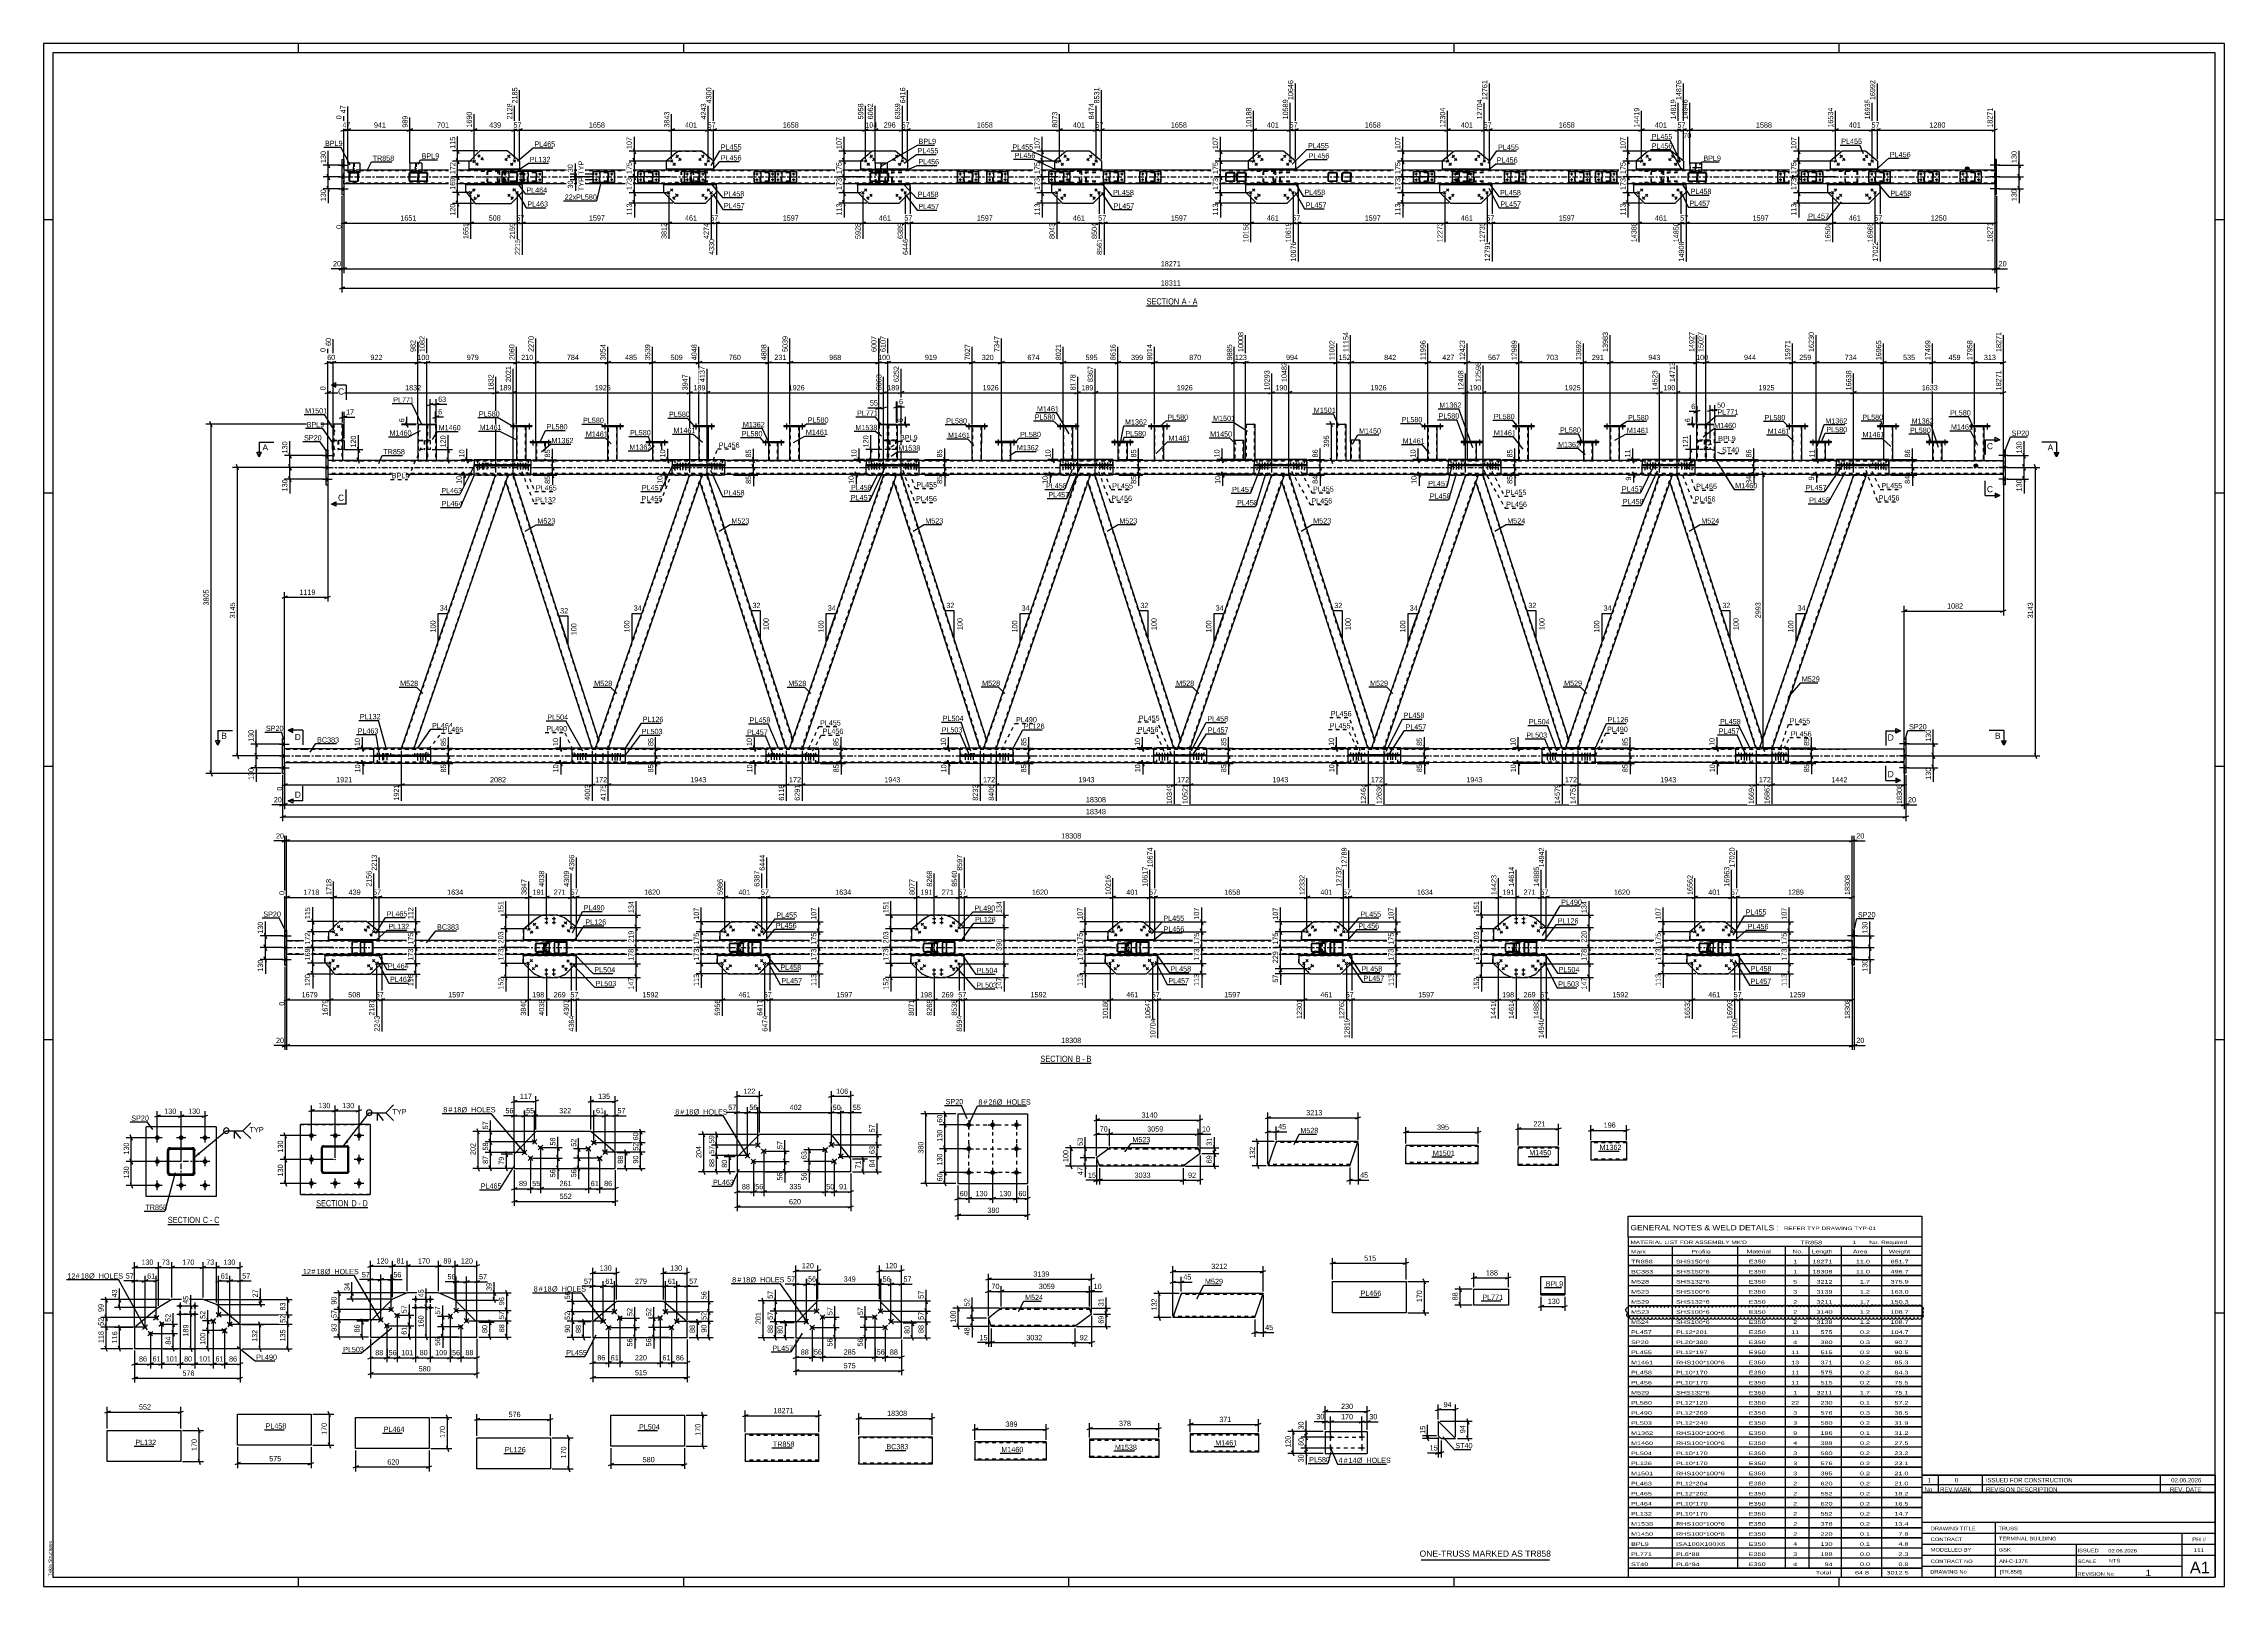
# Paper-space layout 'Layout1' of a CAD drawing. Header units: millimetres. Extents: x 0 to 1189, y 0 to 841.
# The model-space entities are those that its viewports show. They can reach past a viewport. Long polylines and large blocks are cut down to what shows.
import ezdxf

# ---------------------------------------------------------------- set-up
doc = ezdxf.new("R2010")
doc.units = ezdxf.units.MM
doc.linetypes.add('DXK_LINE_DOT2', pattern=[3.9198, 1.9599, -1.9599])
doc.linetypes.add('DXK_LINE_DOT3', pattern=[5.9187, 2.979, -0.9799, 0.9799, -0.9799])
doc.layers.add('Viewport layer', color=7, linetype='Continuous', plot=False)
doc.styles.add('Arial', font='ARIAL.TTF', dxfattribs={"height": 0.2})
doc.styles.add('Arial Narrow', font='ARIALN.TTF', dxfattribs={"height": 0.2})

# ---------------------------------------------------------------- blocks, each defined once
blk = doc.blocks.new('Unknown-570348649-1114 - 55360')
at = {"color": 5, "linetype": 'Continuous'}
for p, q in [((1189, 841), (0, 841)), ((0, 841), (0, 0)), ((1184, 836), (5, 836)), ((5, 836), (5, 5)), ((139, 836), (139, 841)), ((349, 836), (349, 841)), ((559, 836), (559, 841)), ((769, 836), (769, 841)), ((979, 836), (979, 841)), ((1184, 5), (1184, 836)), ((1189, 0), (1189, 841)), ((5, 745), (0, 745)), ((1189, 745), (1184, 745)), ((5, 596), (0, 596)), ((1189, 596), (1184, 596)), ((5, 447), (0, 447)), ((1189, 447), (1184, 447)), ((5, 298), (0, 298)), ((1189, 298), (1184, 298)), ((5, 149), (0, 149)), ((1189, 149), (1184, 149)), ((0, 0), (1189, 0)), ((5, 5), (1184, 5)), ((139, 0), (139, 5)), ((349, 0), (349, 5)), ((559, 0), (559, 5)), ((769, 0), (769, 5)), ((979, 0), (979, 5))]:
    blk.add_line(p, q, dxfattribs=at)
at = {"color": 174, "linetype": 'Continuous', "style": 'Arial'}
blk.add_text('Tekla Structures', height=1.91, rotation=90, dxfattribs=at).set_placement((4.5, 5.5))
blk = doc.blocks.new('Unknown-570348649-11 - 43977')
at = {"color": 6, "linetype": 'Continuous'}
blk.add_line((601.4, 698.1), (629, 698.1), dxfattribs=at)
at = {"color": 0, "linetype": 'Continuous'}
blk.add_wipeout([(619.5, 698.8), (619.5, 702.3), (601.4, 702.3), (601.4, 698.8)], dxfattribs=at)
blk.add_wipeout([(623.1, 698.8), (623.1, 702.3), (620.5, 702.3), (620.5, 698.8)], dxfattribs=at)
at = {"color": 7, "linetype": 'Continuous', "style": 'Arial Narrow'}
blk.add_text('SECTION ', height=3.34, dxfattribs=at).set_placement((601.4, 698.8))
at = {"color": 0, "linetype": 'Continuous'}
blk.add_wipeout([(625.4, 698.8), (625.4, 702.3), (624.1, 702.3), (624.1, 698.8)], dxfattribs=at)
blk.add_wipeout([(629, 698.8), (629, 702.3), (626.5, 702.3), (626.5, 698.8)], dxfattribs=at)
at = {"color": 7, "linetype": 'Continuous', "style": 'Arial Narrow'}
for s, p in [('A', (620.5, 698.8)), ('A', (626.5, 698.8)), ('-', (624.1, 698.8))]:
    blk.add_text(s, height=3.34, dxfattribs=at).set_placement(p)
blk = doc.blocks.new('Unknown-570348649-13 - 49615')
at = {"color": 6, "linetype": 'Continuous'}
blk.add_line((543.5, 285.2), (571.2, 285.2), dxfattribs=at)
at = {"color": 0, "linetype": 'Continuous'}
blk.add_wipeout([(561.6, 285.9), (561.6, 289.4), (543.5, 289.4), (543.5, 285.9)], dxfattribs=at)
blk.add_wipeout([(565.2, 285.9), (565.2, 289.4), (562.7, 289.4), (562.7, 285.9)], dxfattribs=at)
at = {"color": 7, "linetype": 'Continuous', "style": 'Arial Narrow'}
blk.add_text('SECTION ', height=3.34, dxfattribs=at).set_placement((543.5, 285.9))
at = {"color": 0, "linetype": 'Continuous'}
blk.add_wipeout([(567.6, 285.9), (567.6, 289.4), (566.3, 289.4), (566.3, 285.9)], dxfattribs=at)
blk.add_wipeout([(571.2, 285.9), (571.2, 289.4), (568.6, 289.4), (568.6, 285.9)], dxfattribs=at)
at = {"color": 7, "linetype": 'Continuous', "style": 'Arial Narrow'}
for s, p in [('B', (562.7, 285.9)), ('-', (566.3, 285.9)), ('B', (568.6, 285.9))]:
    blk.add_text(s, height=3.34, dxfattribs=at).set_placement(p)
blk = doc.blocks.new('Unknown-570348649-14 - 54274')
at = {"color": 6, "linetype": 'Continuous'}
blk.add_line((67.7, 197.3), (95.8, 197.3), dxfattribs=at)
at = {"color": 0, "linetype": 'Continuous'}
blk.add_wipeout([(85.8, 198.1), (85.8, 201.6), (67.7, 201.6), (67.7, 198.1)], dxfattribs=at)
blk.add_wipeout([(89.6, 198.1), (89.6, 201.6), (86.8, 201.6), (86.8, 198.1)], dxfattribs=at)
at = {"color": 7, "linetype": 'Continuous', "style": 'Arial Narrow'}
blk.add_text('SECTION ', height=3.34, dxfattribs=at).set_placement((67.7, 198.1))
at = {"color": 0, "linetype": 'Continuous'}
blk.add_wipeout([(91.9, 198.1), (91.9, 201.6), (90.7, 201.6), (90.7, 198.1)], dxfattribs=at)
blk.add_wipeout([(95.8, 198.1), (95.8, 201.6), (93, 201.6), (93, 198.1)], dxfattribs=at)
at = {"color": 7, "linetype": 'Continuous', "style": 'Arial Narrow'}
for s, p in [('C', (86.8, 198.1)), ('-', (90.7, 198.1)), ('C', (93, 198.1))]:
    blk.add_text(s, height=3.34, dxfattribs=at).set_placement(p)
blk = doc.blocks.new('Unknown-570348649-15 - 54595')
at = {"color": 6, "linetype": 'Continuous'}
blk.add_line((148.6, 206.5), (176.7, 206.5), dxfattribs=at)
at = {"color": 0, "linetype": 'Continuous'}
blk.add_wipeout([(166.7, 207.2), (166.7, 210.7), (148.6, 210.7), (148.6, 207.2)], dxfattribs=at)
blk.add_wipeout([(170.6, 207.2), (170.6, 210.7), (167.8, 210.7), (167.8, 207.2)], dxfattribs=at)
at = {"color": 7, "linetype": 'Continuous', "style": 'Arial Narrow'}
blk.add_text('SECTION ', height=3.34, dxfattribs=at).set_placement((148.6, 207.2))
at = {"color": 0, "linetype": 'Continuous'}
blk.add_wipeout([(172.9, 207.2), (172.9, 210.7), (171.6, 210.7), (171.6, 207.2)], dxfattribs=at)
blk.add_wipeout([(176.7, 207.2), (176.7, 210.7), (173.9, 210.7), (173.9, 207.2)], dxfattribs=at)
at = {"color": 7, "linetype": 'Continuous', "style": 'Arial Narrow'}
for s, p in [('D', (167.8, 207.2)), ('-', (171.6, 207.2)), ('D', (173.9, 207.2))]:
    blk.add_text(s, height=3.34, dxfattribs=at).set_placement(p)
blk = doc.blocks.new('Part-570348649-55064 - 55063')
at = {"color": 2, "linetype": 'Continuous'}
for p, q in [((498.4, 257.6), (498.4, 219.6)), ((498.4, 257.6), (536.4, 257.6)), ((536.4, 257.6), (536.4, 219.6)), ((498.4, 219.6), (536.4, 219.6))]:
    blk.add_line(p, q, dxfattribs=at)
blk = doc.blocks.new('Bolt-570348649-55065 - 55063')
at = {"linetype": 'Continuous'}
for points in [[(504.4, 252.9, -1), (504.4, 250.3, -1)], [(517.4, 252.9, -1), (517.4, 250.3, -1)], [(530.4, 252.9, -1), (530.4, 250.3, -1)], [(504.4, 239.9, -1), (504.4, 237.3, -1)], [(530.4, 239.9, -1), (530.4, 237.3, -1)], [(504.4, 226.9, -1), (504.4, 224.3, -1)], [(517.4, 226.9, -1), (517.4, 224.3, -1)], [(530.4, 226.9, -1), (530.4, 224.3, -1)]]:
    blk.add_hatch(color=1, dxfattribs=at).paths.add_polyline_path(points)
at = {"color": 1, "linetype": 'Continuous'}
for p, q in [((501.8, 251.6), (507, 251.6)), ((504.4, 254.2), (504.4, 249)), ((514.8, 251.6), (520, 251.6)), ((517.4, 254.2), (517.4, 249)), ((527.8, 251.6), (533, 251.6)), ((530.4, 254.2), (530.4, 249)), ((501.8, 238.6), (507, 238.6)), ((504.4, 241.2), (504.4, 236)), ((527.8, 238.6), (533, 238.6)), ((530.4, 241.2), (530.4, 236)), ((504.4, 228.2), (504.4, 223)), ((517.4, 228.2), (517.4, 223)), ((530.4, 228.2), (530.4, 223)), ((501.8, 225.6), (507, 225.6)), ((514.8, 225.6), (520, 225.6)), ((527.8, 225.6), (533, 225.6))]:
    blk.add_line(p, q, dxfattribs=at)
blk = doc.blocks.new('Part-570348649-60674 - 60673')
at = {"color": 2, "linetype": 'Continuous'}
for p, q in [((520.5, 150.4), (515.1, 146.3)), ((516.6, 141.9), (515.1, 146.3)), ((522.1, 151.6), (520.5, 150.4)), ((542.1, 151.6), (522.1, 151.6)), ((570.3, 151.6), (542.2, 151.6)), ((571.4, 148.4), (562.2, 141.6)), ((571.4, 148.4), (570.3, 151.6)), ((516.6, 141.6), (516.6, 141.9)), ((516.7, 141.6), (516.6, 141.6)), ((542.1, 141.6), (516.7, 141.6)), ((562.2, 141.6), (542.2, 141.6))]:
    blk.add_line(p, q, dxfattribs=at)
at = {"color": 7, "linetype": 'DXK_LINE_DOT2'}
for p, q in [((522.1, 151.6), (521.1, 150.8)), ((542.1, 151), (521.3, 151)), ((570.5, 151), (542.2, 151)), ((516.5, 142.2), (516.4, 142.3)), ((542.1, 142.2), (516.5, 142.2)), ((563, 142.2), (542.2, 142.2))]:
    blk.add_line(p, q, dxfattribs=at)
blk = doc.blocks.new('Part-570348649-60682 - 60681')
at = {"color": 2, "linetype": 'Continuous'}
for p, q in [((672, 242.5), (667.5, 229.3)), ((692, 242.5), (672, 242.5)), ((716.7, 242.5), (692.1, 242.5)), ((712.1, 229.3), (716.2, 241.3)), ((716.6, 242.4), (716.2, 241.3)), ((716.7, 242.5), (716.6, 242.4)), ((692, 229.3), (667.5, 229.3)), ((712.1, 229.3), (692.1, 229.3))]:
    blk.add_line(p, q, dxfattribs=at)
at = {"color": 7, "linetype": 'DXK_LINE_DOT2'}
for p, q in [((692, 241.9), (671.8, 241.9)), ((716.4, 241.9), (692.1, 241.9)), ((716.2, 241.3), (716.5, 242.1)), ((692, 229.9), (667.7, 229.9)), ((712.3, 229.9), (692.1, 229.9)), ((712.1, 229.4), (712.1, 229.3))]:
    blk.add_line(p, q, dxfattribs=at)
blk = doc.blocks.new('Part-570348649-44087 - 43977')
at = {"color": 7, "linetype": 'DXK_LINE_DOT2'}
for p, q in [((253.3, 770.4), (253.3, 770.4)), ((253.3, 770.2), (253.3, 770.4)), ((253.3, 770.4), (253.3, 770.2)), ((253.3, 766.4), (253.3, 770.2)), ((253.3, 770.2), (253.3, 770.2)), ((253.3, 766.4), (253.3, 770.2)), ((253.3, 766.4), (253.3, 766.4)), ((253.3, 766.1), (253.3, 766.4)), ((253.3, 766.4), (253.3, 766.1)), ((253.3, 766.1), (253.3, 766.1)), ((253.6, 770.7), (253.9, 770.8)), ((253.9, 770.8), (253.6, 770.7)), ((253.6, 770.3), (253.7, 770.4)), ((253.7, 770.4), (253.6, 770.4)), ((253.6, 770.4), (253.6, 770.3)), ((253.6, 770.2), (253.6, 770.3)), ((253.6, 770.3), (253.6, 770.2)), ((253.6, 766.4), (253.6, 770.2)), ((253.6, 770.2), (253.6, 770.2)), ((253.6, 770.2), (253.6, 766.4)), ((253.6, 766.4), (253.6, 766.4)), ((253.6, 766.2), (253.6, 766.4)), ((253.6, 766.4), (253.6, 766.2)), ((253.7, 766.1), (253.6, 766.2)), ((253.6, 766.2), (253.6, 766.1)), ((253.6, 766.1), (253.7, 766.1)), ((253.9, 765.8), (253.6, 765.8)), ((253.6, 765.8), (253.9, 765.8)), ((253.7, 770.4), (253.9, 770.5)), ((253.9, 770.5), (253.7, 770.4)), ((253.7, 770.4), (253.7, 770.4)), ((253.9, 766.1), (253.7, 766.1)), ((253.7, 766.1), (253.7, 766.1)), ((253.7, 766.1), (253.9, 766.1)), ((257.7, 770.8), (253.9, 770.8)), ((257.7, 770.5), (253.9, 770.5)), ((257.7, 766.1), (253.9, 766.1)), ((257.7, 765.8), (253.9, 765.8)), ((257.7, 770.8), (257.9, 770.7)), ((257.9, 770.7), (257.7, 770.8)), ((257.7, 770.5), (257.8, 770.4)), ((257.8, 770.4), (257.7, 770.5)), ((257.8, 766.1), (257.7, 766.1)), ((257.7, 766.1), (257.8, 766.1)), ((257.9, 765.8), (257.7, 765.8)), ((257.7, 765.8), (257.9, 765.8)), ((257.8, 770.4), (257.9, 770.4)), ((257.9, 770.4), (257.8, 770.4)), ((257.9, 766.1), (257.8, 766.1)), ((257.8, 766.1), (257.9, 766.1)), ((257.9, 770.4), (257.9, 770.3)), ((257.9, 770.3), (257.9, 770.4)), ((257.9, 770.3), (257.9, 770.3)), ((257.9, 770.3), (258, 770.2)), ((258, 770.2), (257.9, 770.3)), ((258, 766.4), (257.9, 766.2)), ((257.9, 766.2), (258, 766.4)), ((257.9, 766.2), (257.9, 766.2)), ((257.9, 766.2), (257.9, 766.1)), ((257.9, 766.1), (257.9, 766.2)), ((258, 766.4), (258, 770.2)), ((258, 770.2), (258, 770.2)), ((258, 770.2), (258, 766.4)), ((258, 766.4), (258, 766.4)), ((258.2, 770.4), (258.3, 770.2)), ((258.3, 770.2), (258.2, 770.4)), ((258.3, 766.4), (258.2, 766.1)), ((258.2, 766.1), (258.3, 766.4)), ((258.3, 766.4), (258.3, 770.2)), ((258.3, 770.2), (258.3, 770.2)), ((258.3, 770.2), (258.3, 766.4)), ((258.3, 766.4), (258.3, 766.4))]:
    blk.add_line(p, q, dxfattribs=at)
at = {"color": 7, "linetype": 'DXK_LINE_DOT3'}
blk.add_line((255.8, 768.3), (255.8, 768.3), dxfattribs=at)
at = {"color": 7, "linetype": 'DXK_LINE_DOT2'}
for centre, start, end in [((253.9, 770.2), 112.5, 157.5), ((253.9, 770.2), 112.5, 157.5), ((253.9, 766.4), 202.5, 247.5), ((253.9, 766.4), 202.5, 247.5), ((257.7, 770.2), 22.5, 67.5), ((257.7, 770.2), 22.5, 67.5), ((257.7, 766.4), 292.5, 337.5), ((257.7, 766.4), 292.5, 337.5)]:
    blk.add_arc(centre, 0.6, start, end, dxfattribs=at)
blk = doc.blocks.new('Part-570348649-43982 - 43977')
at = {"color": 7, "linetype": 'DXK_LINE_DOT2'}
for p, q in [((459, 770.6), (458.9, 770.4)), ((458.9, 770.4), (458.9, 770.2)), ((458.9, 766.4), (458.9, 770.2)), ((458.9, 766.4), (458.9, 766.1)), ((458.9, 766.1), (459, 765.9)), ((459.1, 770.7), (459, 770.6)), ((459, 765.9), (459.1, 765.8)), ((459.2, 770.8), (459.1, 770.7)), ((459.1, 770.3), (459.1, 770.4)), ((459.1, 770.4), (459.2, 770.4)), ((459.1, 770.2), (459.1, 770.3)), ((459.1, 766.4), (459.1, 770.2)), ((459.1, 766.2), (459.1, 766.4)), ((459.1, 766.1), (459.1, 766.2)), ((459.2, 766.1), (459.1, 766.1)), ((459.1, 765.8), (459.2, 765.8)), ((467.9, 770.8), (459.2, 770.8)), ((467.9, 770.5), (459.2, 770.5)), ((459.2, 770.4), (459.2, 770.5)), ((467.9, 766.1), (459.2, 766.1)), ((459.2, 766.1), (459.2, 766.1)), ((467.9, 765.8), (459.2, 765.8)), ((460.3, 770.5), (460.3, 770.8)), ((460.3, 765.8), (460.3, 766.1)), ((462.4, 770.7), (462.2, 770.8)), ((462.2, 770.5), (462.3, 770.4)), ((462.3, 766.1), (462.2, 766.1)), ((462.2, 765.8), (462.4, 765.8)), ((462.3, 770.4), (462.4, 770.4)), ((462.4, 766.1), (462.3, 766.1)), ((462.4, 770.4), (462.5, 770.3)), ((462.5, 766.2), (462.4, 766.1)), ((462.5, 770.3), (462.5, 770.2)), ((462.5, 766.4), (462.5, 770.2)), ((462.5, 766.4), (462.5, 766.2)), ((462.8, 770.2), (462.8, 770.4)), ((462.8, 766.4), (462.8, 770.2)), ((462.8, 766.1), (462.8, 766.4))]:
    blk.add_line(p, q, dxfattribs=at)
for centre, start, end in [((462.2, 770.1), 23.9472, 68.8973), ((462.2, 766.4), 291.1027, 336.0528)]:
    blk.add_arc(centre, 0.616, start, end, dxfattribs=at)
blk = doc.blocks.new('Part-570348649-44103 - 43977')
at = {"color": 2, "linetype": 'Continuous'}
for p, q in [((700.3, 770.2), (700.4, 770.4)), ((700.4, 770.4), (700.3, 770.2)), ((700.3, 766.4), (700.3, 770.2)), ((700.3, 770.2), (700.3, 770.2)), ((700.3, 766.4), (700.3, 770.2)), ((700.3, 766.4), (700.3, 766.4)), ((700.4, 766.1), (700.3, 766.4)), ((700.3, 766.4), (700.4, 766.1)), ((700.4, 770.4), (700.4, 770.4)), ((700.4, 766.1), (700.4, 766.1)), ((700.6, 770.2), (700.7, 770.3)), ((700.6, 766.4), (700.6, 770.2)), ((700.7, 766.2), (700.6, 766.4)), ((700.9, 770.8), (700.7, 770.7)), ((700.7, 770.3), (700.7, 770.4)), ((700.7, 770.4), (700.8, 770.4)), ((700.7, 766.1), (700.7, 766.2)), ((700.8, 766.1), (700.7, 766.1)), ((700.7, 765.8), (700.9, 765.8)), ((700.8, 770.4), (700.9, 770.5)), ((700.8, 770.4), (700.8, 770.4)), ((700.9, 766.1), (700.8, 766.1)), ((700.8, 766.1), (700.8, 766.1)), ((704.7, 770.8), (700.9, 770.8)), ((700.9, 770.5), (704.7, 770.5)), ((704.7, 766.1), (700.9, 766.1)), ((704.7, 765.8), (700.9, 765.8)), ((705, 770.7), (704.7, 770.8)), ((704.7, 770.5), (704.9, 770.4)), ((704.9, 766.1), (704.7, 766.1)), ((704.7, 765.8), (705, 765.8)), ((704.9, 770.4), (704.8, 770.4)), ((704.8, 766.1), (704.9, 766.1)), ((704.9, 770.4), (704.9, 770.4)), ((704.9, 770.4), (705, 770.3)), ((705, 770.3), (704.9, 770.4)), ((705, 766.2), (704.9, 766.1)), ((704.9, 766.1), (705, 766.2)), ((704.9, 766.1), (704.9, 766.1)), ((705, 770.3), (705, 770.3)), ((705, 770.3), (705, 770.2)), ((705, 770.2), (705, 770.3)), ((705, 766.4), (705, 770.2)), ((705, 770.2), (705, 770.2)), ((705, 770.2), (705, 766.4)), ((705, 766.4), (705, 766.4)), ((705, 766.4), (705, 766.2)), ((705, 766.2), (705, 766.4)), ((705, 766.2), (705, 766.2)), ((705.3, 770.2), (705.3, 770.4)), ((705.3, 766.4), (705.3, 770.2)), ((705.3, 766.1), (705.3, 766.4))]:
    blk.add_line(p, q, dxfattribs=at)
at = {"color": 7, "linetype": 'DXK_LINE_DOT2'}
for p, q in [((700.7, 770.3), (700.6, 770.2)), ((700.6, 770.2), (700.6, 770.2)), ((700.6, 770.2), (700.6, 766.4)), ((700.6, 766.4), (700.6, 766.4)), ((700.6, 766.4), (700.7, 766.2)), ((700.7, 770.7), (700.9, 770.8)), ((700.8, 770.4), (700.7, 770.4)), ((700.7, 770.4), (700.7, 770.3)), ((700.7, 766.2), (700.7, 766.1)), ((700.7, 766.1), (700.8, 766.1)), ((700.9, 765.8), (700.7, 765.8)), ((700.8, 770.4), (700.9, 770.5)), ((700.8, 766.1), (700.9, 766.1)), ((700.9, 770.8), (700.9, 770.8)), ((700.9, 770.8), (700.9, 770.8)), ((700.9, 770.5), (700.9, 770.5)), ((700.9, 770.5), (700.9, 770.5)), ((700.9, 766.1), (700.9, 766.1)), ((700.9, 766.1), (700.9, 766.1)), ((700.9, 765.8), (700.9, 765.8)), ((700.9, 765.8), (700.9, 765.8)), ((704.7, 770.8), (705, 770.7)), ((704.8, 770.4), (704.7, 770.5)), ((704.7, 766.1), (704.8, 766.1)), ((705, 765.8), (704.7, 765.8)), ((705.3, 770.4), (705.3, 770.2)), ((705.3, 770.2), (705.3, 770.2)), ((705.3, 770.2), (705.3, 766.4)), ((705.3, 766.4), (705.3, 766.4)), ((705.3, 766.4), (705.3, 766.1))]:
    blk.add_line(p, q, dxfattribs=at)
at = {"color": 2, "linetype": 'Continuous'}
for centre, start, end in [((700.9, 770.2), 112.5, 157.5), ((700.9, 770.2), 112.5, 157.5), ((700.9, 766.4), 202.5, 247.5), ((700.9, 766.4), 202.5, 247.5), ((704.7, 770.2), 22.5, 67.5), ((704.7, 766.4), 292.5, 337.5)]:
    blk.add_arc(centre, 0.6, start, end, dxfattribs=at)
at = {"color": 7, "linetype": 'DXK_LINE_DOT2'}
for centre, start, end in [((704.7, 770.2), 22.5, 67.5), ((704.7, 766.4), 292.5, 337.5)]:
    blk.add_arc(centre, 0.6, start, end, dxfattribs=at)
blk = doc.blocks.new('Part-570348649-44097 - 43977')
at = {"color": 2, "linetype": 'Continuous'}
for p, q in [((498.3, 765.3), (498.3, 771.3)), ((498.3, 771.3), (498.3, 771.3)), ((498.3, 771.3), (509.8, 771.3)), ((498.3, 765.3), (498.3, 765.3)), ((509.8, 765.3), (498.3, 765.3)), ((509.8, 771.3), (509.8, 765.3))]:
    blk.add_line(p, q, dxfattribs=at)
at = {"color": 7, "linetype": 'DXK_LINE_DOT2'}
for p, q in [((498.3, 771.3), (498.3, 765.3)), ((498.3, 771.3), (498.3, 771.3)), ((498.3, 765.3), (498.3, 765.3)), ((509.8, 765.3), (509.8, 771.3))]:
    blk.add_line(p, q, dxfattribs=at)
blk = doc.blocks.new('Part-570348649-43980 - 43977')
at = {"color": 7, "linetype": 'DXK_LINE_DOT2'}
for p, q in [((247.5, 770.6), (247.4, 770.4)), ((247.4, 770.4), (247.4, 770.2)), ((247.4, 766.4), (247.4, 770.2)), ((247.4, 766.4), (247.4, 766.1)), ((247.4, 766.1), (247.5, 765.9)), ((247.6, 770.7), (247.5, 770.6)), ((247.5, 765.9), (247.6, 765.8)), ((247.7, 770.8), (247.6, 770.7)), ((247.6, 770.3), (247.6, 770.4)), ((247.6, 770.4), (247.7, 770.4)), ((247.6, 770.2), (247.6, 770.3)), ((247.6, 766.4), (247.6, 770.2)), ((247.6, 766.2), (247.6, 766.4)), ((247.6, 766.1), (247.6, 766.2)), ((247.7, 766.1), (247.6, 766.1)), ((247.6, 765.8), (247.7, 765.8)), ((256.3, 770.8), (247.7, 770.8)), ((256.3, 770.5), (247.7, 770.5)), ((247.7, 770.4), (247.7, 770.5)), ((256.3, 766.1), (247.7, 766.1)), ((247.7, 766.1), (247.7, 766.1)), ((256.3, 765.8), (247.7, 765.8)), ((248.8, 770.5), (248.8, 770.8)), ((248.8, 765.8), (248.8, 766.1)), ((250.9, 770.7), (250.7, 770.8)), ((250.7, 770.5), (250.8, 770.4)), ((250.8, 766.1), (250.7, 766.1)), ((250.7, 765.8), (250.9, 765.8)), ((250.8, 770.4), (250.9, 770.4)), ((250.9, 766.1), (250.8, 766.1)), ((250.9, 770.4), (251, 770.3)), ((251, 766.2), (250.9, 766.1)), ((251, 770.3), (251, 770.2)), ((251, 766.4), (251, 770.2)), ((251, 766.4), (251, 766.2)), ((251.3, 770.2), (251.3, 770.4)), ((251.3, 766.4), (251.3, 770.2)), ((251.3, 766.1), (251.3, 766.4))]:
    blk.add_line(p, q, dxfattribs=at)
for centre, start, end in [((250.7, 770.1), 23.9472, 68.8973), ((250.7, 766.4), 291.1027, 336.0528)]:
    blk.add_arc(centre, 0.616, start, end, dxfattribs=at)
blk = doc.blocks.new('Part-570348649-44064 - 43977')
at = {"color": 7, "linetype": 'DXK_LINE_DOT2'}
for p, q in [((327.2, 770.2), (327.3, 770.4)), ((327.3, 770.4), (327.2, 770.2)), ((327.2, 766.4), (327.2, 770.2)), ((327.2, 770.2), (327.2, 770.2)), ((327.2, 766.4), (327.2, 770.2)), ((327.2, 766.4), (327.2, 766.4)), ((327.3, 766.1), (327.2, 766.4)), ((327.2, 766.4), (327.3, 766.1)), ((327.5, 770.3), (327.6, 770.4)), ((327.6, 770.4), (327.5, 770.3)), ((327.5, 770.2), (327.5, 770.3)), ((327.5, 770.3), (327.5, 770.2)), ((327.5, 766.4), (327.5, 770.2)), ((327.5, 770.2), (327.5, 770.2)), ((327.5, 770.2), (327.5, 766.4)), ((327.5, 766.4), (327.5, 766.4)), ((327.5, 766.2), (327.5, 766.4)), ((327.5, 766.4), (327.5, 766.2)), ((327.6, 766.1), (327.5, 766.2)), ((327.5, 766.2), (327.6, 766.1)), ((327.6, 770.7), (327.8, 770.8)), ((327.8, 770.8), (327.6, 770.7)), ((327.6, 770.4), (327.7, 770.4)), ((327.7, 770.4), (327.6, 770.4)), ((327.7, 766.1), (327.6, 766.1)), ((327.6, 766.1), (327.7, 766.1)), ((327.8, 765.8), (327.6, 765.8)), ((327.6, 765.8), (327.8, 765.8)), ((327.7, 770.4), (327.8, 770.5)), ((327.8, 770.5), (327.7, 770.4)), ((327.8, 766.1), (327.7, 766.1)), ((327.7, 766.1), (327.8, 766.1)), ((331.6, 770.8), (327.8, 770.8)), ((331.6, 770.5), (327.8, 770.5)), ((331.6, 766.1), (327.8, 766.1)), ((331.6, 765.8), (327.8, 765.8)), ((331.6, 770.8), (331.8, 770.7)), ((331.8, 770.7), (331.6, 770.8)), ((331.6, 770.5), (331.7, 770.4)), ((331.7, 770.4), (331.6, 770.5)), ((331.7, 766.1), (331.6, 766.1)), ((331.6, 766.1), (331.7, 766.1)), ((331.8, 765.8), (331.6, 765.8)), ((331.6, 765.8), (331.8, 765.8)), ((331.7, 770.4), (331.8, 770.4)), ((331.8, 770.4), (331.7, 770.4)), ((331.8, 766.1), (331.7, 766.1)), ((331.7, 766.1), (331.8, 766.1)), ((331.8, 770.4), (331.9, 770.3)), ((331.9, 770.3), (331.8, 770.4)), ((331.9, 766.2), (331.8, 766.1)), ((331.8, 766.1), (331.9, 766.2)), ((331.9, 770.3), (331.9, 770.2)), ((331.9, 770.2), (331.9, 770.3)), ((331.9, 766.4), (331.9, 770.2)), ((331.9, 770.2), (331.9, 770.2)), ((331.9, 770.2), (331.9, 766.4)), ((331.9, 766.4), (331.9, 766.4)), ((331.9, 766.4), (331.9, 766.2)), ((331.9, 766.2), (331.9, 766.4)), ((332.2, 770.4), (332.2, 770.2)), ((332.2, 770.2), (332.2, 770.4)), ((332.2, 766.4), (332.2, 770.2)), ((332.2, 770.2), (332.2, 770.2)), ((332.2, 770.2), (332.2, 766.4)), ((332.2, 766.4), (332.2, 766.4)), ((332.2, 766.4), (332.2, 766.1)), ((332.2, 766.1), (332.2, 766.4))]:
    blk.add_line(p, q, dxfattribs=at)
at = {"color": 7, "linetype": 'DXK_LINE_DOT3'}
blk.add_line((329.7, 768.3), (329.7, 768.3), dxfattribs=at)
at = {"color": 7, "linetype": 'DXK_LINE_DOT2'}
for centre, start, end in [((327.8, 770.2), 112.5, 157.5), ((327.8, 770.2), 112.5, 157.5), ((327.8, 766.4), 202.5, 247.5), ((327.8, 766.4), 202.5, 247.5), ((331.6, 770.2), 22.5, 67.5), ((331.6, 770.2), 22.5, 67.5), ((331.6, 766.4), 292.5, 337.5), ((331.6, 766.4), 292.5, 337.5)]:
    blk.add_arc(centre, 0.6, start, end, dxfattribs=at)
blk = doc.blocks.new('Part-570348649-43981 - 43977')
at = {"color": 7, "linetype": 'DXK_LINE_DOT2'}
for p, q in [((353.3, 770.6), (353.2, 770.4)), ((353.2, 770.4), (353.2, 770.2)), ((353.2, 766.4), (353.2, 770.2)), ((353.2, 766.4), (353.2, 766.1)), ((353.2, 766.1), (353.3, 765.9)), ((353.4, 770.7), (353.3, 770.6)), ((353.3, 770.3), (353.4, 770.4)), ((353.3, 770.2), (353.3, 770.3)), ((353.3, 766.4), (353.3, 770.2)), ((353.3, 766.2), (353.3, 766.4)), ((353.4, 766.1), (353.3, 766.2)), ((353.3, 765.9), (353.4, 765.8)), ((353.5, 770.8), (353.4, 770.7)), ((353.4, 770.4), (353.5, 770.5)), ((353.4, 770.4), (353.4, 770.4)), ((353.5, 766.1), (353.4, 766.1)), ((353.4, 766.1), (353.4, 766.1)), ((353.4, 765.8), (353.5, 765.8)), ((362.1, 770.8), (353.5, 770.8)), ((362.1, 770.5), (353.5, 770.5)), ((362.1, 766.1), (353.5, 766.1)), ((362.1, 765.8), (353.5, 765.8)), ((354.6, 770.5), (354.6, 770.8)), ((354.6, 765.8), (354.6, 766.1)), ((356.7, 770.7), (356.4, 770.8)), ((356.4, 770.5), (356.6, 770.4)), ((356.6, 766.1), (356.4, 766.1)), ((356.4, 765.8), (356.7, 765.8)), ((356.6, 770.4), (356.7, 770.4)), ((356.7, 766.1), (356.6, 766.1)), ((356.7, 770.4), (356.7, 770.3)), ((356.7, 770.3), (356.8, 770.2)), ((356.8, 766.4), (356.7, 766.2)), ((356.7, 766.2), (356.7, 766.1)), ((356.8, 766.4), (356.8, 770.2)), ((357.1, 770.2), (357, 770.4)), ((357, 766.1), (357.1, 766.4)), ((357.1, 766.4), (357.1, 770.2))]:
    blk.add_line(p, q, dxfattribs=at)
for centre, start, end in [((356.5, 770.1), 23.9472, 68.8973), ((356.5, 766.4), 291.1027, 336.0528)]:
    blk.add_arc(centre, 0.616, start, end, dxfattribs=at)
blk = doc.blocks.new('Part-570348649-44070 - 43977')
at = {"color": 7, "linetype": 'DXK_LINE_DOT2'}
for p, q in [((517.6, 770.2), (517.6, 770.4)), ((517.6, 770.4), (517.6, 770.2)), ((517.6, 766.4), (517.6, 770.2)), ((517.6, 770.2), (517.6, 770.2)), ((517.6, 766.4), (517.6, 770.2)), ((517.6, 766.4), (517.6, 766.4)), ((517.6, 766.1), (517.6, 766.4)), ((517.6, 766.4), (517.6, 766.1)), ((517.9, 770.7), (518.2, 770.8)), ((518.2, 770.8), (517.9, 770.7)), ((517.9, 770.3), (518, 770.4)), ((518, 770.4), (517.9, 770.3)), ((517.9, 770.2), (517.9, 770.3)), ((517.9, 770.3), (517.9, 770.2)), ((517.9, 766.4), (517.9, 770.2)), ((517.9, 770.2), (517.9, 770.2)), ((517.9, 770.2), (517.9, 766.4)), ((517.9, 766.4), (517.9, 766.4)), ((517.9, 766.2), (517.9, 766.4)), ((517.9, 766.4), (517.9, 766.2)), ((518, 766.1), (517.9, 766.2)), ((517.9, 766.2), (518, 766.1)), ((518.2, 765.8), (517.9, 765.8)), ((517.9, 765.8), (518.2, 765.8)), ((518, 770.4), (518.1, 770.4)), ((518.1, 770.4), (518, 770.4)), ((518.1, 766.1), (518, 766.1)), ((518, 766.1), (518.1, 766.1)), ((518.1, 770.4), (518.2, 770.5)), ((518.2, 770.5), (518.1, 770.4)), ((518.2, 766.1), (518.1, 766.1)), ((518.1, 766.1), (518.2, 766.1)), ((522, 770.8), (518.2, 770.8)), ((522, 770.5), (518.2, 770.5)), ((522, 766.1), (518.2, 766.1)), ((522, 765.8), (518.2, 765.8)), ((522, 770.8), (522.2, 770.7)), ((522.2, 770.7), (522, 770.8)), ((522, 770.5), (522.1, 770.4)), ((522.1, 770.4), (522, 770.5)), ((522.1, 766.1), (522, 766.1)), ((522, 766.1), (522.1, 766.1)), ((522.2, 765.8), (522, 765.8)), ((522, 765.8), (522.2, 765.8)), ((522.1, 770.4), (522.2, 770.4)), ((522.2, 770.4), (522.1, 770.4)), ((522.2, 766.1), (522.1, 766.1)), ((522.1, 766.1), (522.2, 766.1)), ((522.2, 770.4), (522.2, 770.3)), ((522.2, 770.3), (522.2, 770.4)), ((522.2, 770.3), (522.3, 770.2)), ((522.3, 770.2), (522.2, 770.3)), ((522.3, 766.4), (522.2, 766.2)), ((522.2, 766.2), (522.3, 766.4)), ((522.2, 766.2), (522.2, 766.1)), ((522.2, 766.1), (522.2, 766.2)), ((522.3, 766.4), (522.3, 770.2)), ((522.3, 770.2), (522.3, 770.2)), ((522.3, 770.2), (522.3, 766.4)), ((522.3, 766.4), (522.3, 766.4)), ((522.5, 770.4), (522.6, 770.2)), ((522.6, 770.2), (522.5, 770.4)), ((522.6, 766.4), (522.5, 766.1)), ((522.5, 766.1), (522.6, 766.4)), ((522.6, 766.4), (522.6, 770.2)), ((522.6, 770.2), (522.6, 770.2)), ((522.6, 770.2), (522.6, 766.4)), ((522.6, 766.4), (522.6, 766.4))]:
    blk.add_line(p, q, dxfattribs=at)
at = {"color": 7, "linetype": 'DXK_LINE_DOT3'}
blk.add_line((520.1, 768.3), (520.1, 768.3), dxfattribs=at)
at = {"color": 7, "linetype": 'DXK_LINE_DOT2'}
for centre, start, end in [((518.2, 770.2), 112.5, 157.5), ((518.2, 770.2), 112.5, 157.5), ((518.2, 766.4), 202.5, 247.5), ((518.2, 766.4), 202.5, 247.5), ((522, 770.2), 22.5, 67.5), ((522, 770.2), 22.5, 67.5), ((522, 766.4), 292.5, 337.5), ((522, 766.4), 292.5, 337.5)]:
    blk.add_arc(centre, 0.6, start, end, dxfattribs=at)
blk = doc.blocks.new('Part-570348649-43983 - 43977')
at = {"color": 7, "linetype": 'DXK_LINE_DOT2'}
for p, q in [((564.8, 770.6), (564.7, 770.4)), ((564.7, 770.4), (564.7, 770.2)), ((564.7, 766.4), (564.7, 770.2)), ((564.7, 766.4), (564.7, 766.1)), ((564.7, 766.1), (564.8, 765.9)), ((564.9, 770.7), (564.8, 770.6)), ((564.8, 770.2), (564.9, 770.3)), ((564.8, 766.4), (564.8, 770.2)), ((564.9, 766.2), (564.8, 766.4)), ((564.8, 765.9), (564.9, 765.8)), ((565, 770.8), (564.9, 770.7)), ((564.9, 770.4), (565, 770.5)), ((564.9, 770.3), (564.9, 770.4)), ((564.9, 770.4), (564.9, 770.4)), ((564.9, 766.1), (564.9, 766.2)), ((565, 766.1), (564.9, 766.1)), ((564.9, 766.1), (564.9, 766.1)), ((564.9, 765.8), (565, 765.8)), ((573.6, 770.8), (565, 770.8)), ((573.6, 770.5), (565, 770.5)), ((573.6, 766.1), (565, 766.1)), ((573.6, 765.8), (565, 765.8)), ((566.1, 770.5), (566.1, 770.8)), ((566.1, 765.8), (566.1, 766.1)), ((568.2, 770.7), (568, 770.8)), ((568, 770.5), (568.1, 770.4)), ((568.1, 766.1), (568, 766.1)), ((568, 765.8), (568.2, 765.8)), ((568.1, 770.4), (568.2, 770.4)), ((568.2, 766.1), (568.1, 766.1)), ((568.2, 770.4), (568.3, 770.3)), ((568.3, 766.2), (568.2, 766.1)), ((568.3, 770.3), (568.3, 770.2)), ((568.3, 766.4), (568.3, 770.2)), ((568.3, 766.4), (568.3, 766.2)), ((568.6, 770.2), (568.6, 770.4)), ((568.6, 766.4), (568.6, 770.2)), ((568.6, 766.1), (568.6, 766.4))]:
    blk.add_line(p, q, dxfattribs=at)
for centre, start, end in [((568, 770.1), 23.9472, 68.8973), ((568, 766.4), 291.1027, 336.0528)]:
    blk.add_arc(centre, 0.616, start, end, dxfattribs=at)
blk = doc.blocks.new('Part-570348649-44093 - 43977')
at = {"color": 7, "linetype": 'DXK_LINE_DOT2'}
for p, q in [((402.2, 770.4), (402.2, 770.4)), ((402.2, 770.2), (402.2, 770.4)), ((402.2, 770.4), (402.2, 770.2)), ((402.2, 766.4), (402.2, 770.2)), ((402.2, 770.2), (402.2, 770.2)), ((402.2, 766.4), (402.2, 770.2)), ((402.2, 766.4), (402.2, 766.4)), ((402.2, 766.1), (402.2, 766.4)), ((402.2, 766.4), (402.2, 766.1)), ((402.2, 766.1), (402.2, 766.1)), ((402.5, 770.3), (402.6, 770.4)), ((402.6, 770.4), (402.5, 770.3)), ((402.5, 770.2), (402.5, 770.3)), ((402.5, 770.3), (402.5, 770.2)), ((402.5, 766.4), (402.5, 770.2)), ((402.5, 770.2), (402.5, 770.2)), ((402.5, 770.2), (402.5, 766.4)), ((402.5, 766.4), (402.5, 766.4)), ((402.5, 766.2), (402.5, 766.4)), ((402.5, 766.4), (402.5, 766.2)), ((402.6, 766.1), (402.5, 766.2)), ((402.5, 766.2), (402.6, 766.1)), ((402.6, 770.7), (402.8, 770.8)), ((402.8, 770.8), (402.6, 770.7)), ((402.6, 770.4), (402.7, 770.4)), ((402.7, 770.4), (402.6, 770.4)), ((402.7, 766.1), (402.6, 766.1)), ((402.6, 766.1), (402.7, 766.1)), ((402.8, 765.8), (402.6, 765.8)), ((402.6, 765.8), (402.8, 765.8)), ((402.7, 770.4), (402.8, 770.5)), ((402.8, 770.5), (402.7, 770.4)), ((402.8, 766.1), (402.7, 766.1)), ((402.7, 766.1), (402.8, 766.1)), ((406.6, 770.8), (402.8, 770.8)), ((406.6, 770.5), (402.8, 770.5)), ((406.6, 766.1), (402.8, 766.1)), ((406.6, 765.8), (402.8, 765.8)), ((406.6, 770.8), (406.8, 770.7)), ((406.8, 770.7), (406.6, 770.8)), ((406.6, 770.5), (406.7, 770.4)), ((406.7, 770.4), (406.6, 770.5)), ((406.7, 766.1), (406.6, 766.1)), ((406.6, 766.1), (406.7, 766.1)), ((406.8, 765.8), (406.6, 765.8)), ((406.6, 765.8), (406.8, 765.8)), ((406.7, 770.4), (406.8, 770.4)), ((406.8, 770.4), (406.7, 770.4)), ((406.8, 766.1), (406.7, 766.1)), ((406.7, 766.1), (406.8, 766.1)), ((406.8, 770.4), (406.9, 770.3)), ((406.9, 770.3), (406.8, 770.4)), ((406.9, 766.2), (406.8, 766.1)), ((406.8, 766.1), (406.9, 766.2)), ((406.9, 770.3), (406.9, 770.3)), ((406.9, 770.3), (406.9, 770.2)), ((406.9, 770.2), (406.9, 770.3)), ((406.9, 766.4), (406.9, 770.2)), ((406.9, 770.2), (406.9, 770.2)), ((406.9, 770.2), (406.9, 766.4)), ((406.9, 766.4), (406.9, 766.4)), ((406.9, 766.4), (406.9, 766.2)), ((406.9, 766.2), (406.9, 766.4)), ((406.9, 766.2), (406.9, 766.2)), ((407.2, 770.4), (407.2, 770.2)), ((407.2, 770.2), (407.2, 770.4)), ((407.2, 766.4), (407.2, 770.2)), ((407.2, 770.2), (407.2, 770.2)), ((407.2, 770.2), (407.2, 766.4)), ((407.2, 766.4), (407.2, 766.4)), ((407.2, 766.4), (407.2, 766.1)), ((407.2, 766.1), (407.2, 766.4))]:
    blk.add_line(p, q, dxfattribs=at)
at = {"color": 7, "linetype": 'DXK_LINE_DOT3'}
blk.add_line((404.7, 768.3), (404.7, 768.3), dxfattribs=at)
at = {"color": 7, "linetype": 'DXK_LINE_DOT2'}
for centre, start, end in [((402.8, 770.2), 112.5, 157.5), ((402.8, 770.2), 112.5, 157.5), ((402.8, 766.4), 202.5, 247.5), ((402.8, 766.4), 202.5, 247.5), ((406.6, 770.2), 22.5, 67.5), ((406.6, 770.2), 22.5, 67.5), ((406.6, 766.4), 292.5, 337.5), ((406.6, 766.4), 292.5, 337.5)]:
    blk.add_arc(centre, 0.6, start, end, dxfattribs=at)
blk = doc.blocks.new('Part-570348649-43984 - 43977')
at = {"color": 7, "linetype": 'DXK_LINE_DOT2'}
for p, q in [((670.5, 770.4), (670.4, 770.2)), ((670.4, 766.4), (670.4, 770.2)), ((670.4, 766.4), (670.5, 766.1)), ((670.6, 770.7), (670.5, 770.6)), ((670.5, 770.6), (670.5, 770.4)), ((670.5, 766.1), (670.5, 765.9)), ((670.5, 765.9), (670.6, 765.8)), ((670.8, 770.8), (670.6, 770.7)), ((670.6, 770.3), (670.7, 770.4)), ((670.6, 770.2), (670.6, 770.3)), ((670.6, 766.4), (670.6, 770.2)), ((670.6, 766.2), (670.6, 766.4)), ((670.7, 766.1), (670.6, 766.2)), ((670.6, 765.8), (670.8, 765.8)), ((670.7, 770.4), (670.8, 770.5)), ((670.7, 770.4), (670.7, 770.4)), ((670.8, 766.1), (670.7, 766.1)), ((670.7, 766.1), (670.7, 766.1)), ((679.4, 770.8), (670.8, 770.8)), ((679.4, 770.5), (670.8, 770.5)), ((679.4, 766.1), (670.8, 766.1)), ((679.4, 765.8), (670.8, 765.8)), ((671.9, 770.5), (671.9, 770.8)), ((671.9, 765.8), (671.9, 766.1)), ((674, 770.7), (673.7, 770.8)), ((673.7, 770.5), (673.9, 770.4)), ((673.9, 766.1), (673.7, 766.1)), ((673.7, 765.8), (674, 765.8)), ((673.9, 770.4), (674, 770.4)), ((674, 766.1), (673.9, 766.1)), ((674, 770.4), (674, 770.3)), ((674, 770.3), (674, 770.2)), ((674, 766.4), (674, 770.2)), ((674, 766.4), (674, 766.2)), ((674, 766.2), (674, 766.1)), ((674.4, 770.2), (674.3, 770.4)), ((674.3, 766.1), (674.4, 766.4)), ((674.4, 766.4), (674.4, 770.2))]:
    blk.add_line(p, q, dxfattribs=at)
for centre, start, end in [((673.8, 770.1), 23.9472, 68.8973), ((673.8, 766.4), 291.1027, 336.0528)]:
    blk.add_arc(centre, 0.616, start, end, dxfattribs=at)
blk = doc.blocks.new('Part-570348649-43985 - 43977')
at = {"color": 7, "linetype": 'DXK_LINE_DOT2'}
for p, q in [((776.3, 770.6), (776.2, 770.4)), ((776.2, 770.4), (776.2, 770.2)), ((776.2, 766.4), (776.2, 770.2)), ((776.2, 766.4), (776.2, 766.1)), ((776.2, 766.1), (776.3, 765.9)), ((776.4, 770.7), (776.3, 770.6)), ((776.3, 765.9), (776.4, 765.8)), ((776.5, 770.8), (776.4, 770.7)), ((776.4, 770.3), (776.4, 770.4)), ((776.4, 770.4), (776.5, 770.4)), ((776.4, 770.2), (776.4, 770.3)), ((776.4, 766.4), (776.4, 770.2)), ((776.4, 766.2), (776.4, 766.4)), ((776.4, 766.1), (776.4, 766.2)), ((776.5, 766.1), (776.4, 766.1)), ((776.4, 765.8), (776.5, 765.8)), ((785.1, 770.8), (776.5, 770.8)), ((785.1, 770.5), (776.5, 770.5)), ((776.5, 770.4), (776.5, 770.5)), ((785.1, 766.1), (776.5, 766.1)), ((776.5, 766.1), (776.5, 766.1)), ((785.1, 765.8), (776.5, 765.8)), ((777.6, 770.5), (777.6, 770.8)), ((777.6, 765.8), (777.6, 766.1)), ((779.7, 770.7), (779.5, 770.8)), ((779.5, 770.5), (779.6, 770.4)), ((779.6, 766.1), (779.5, 766.1)), ((779.5, 765.8), (779.7, 765.8)), ((779.6, 770.4), (779.7, 770.4)), ((779.7, 766.1), (779.6, 766.1)), ((779.7, 770.4), (779.8, 770.3)), ((779.8, 766.2), (779.7, 766.1)), ((779.8, 770.3), (779.8, 770.2)), ((779.8, 766.4), (779.8, 770.2)), ((779.8, 766.4), (779.8, 766.2)), ((780.1, 770.2), (780.1, 770.4)), ((780.1, 766.4), (780.1, 770.2)), ((780.1, 766.1), (780.1, 766.4))]:
    blk.add_line(p, q, dxfattribs=at)
for centre, start, end in [((779.5, 770.1), 23.9472, 68.8973), ((779.5, 766.4), 291.1027, 336.0528)]:
    blk.add_arc(centre, 0.616, start, end, dxfattribs=at)
blk = doc.blocks.new('Part-570348649-44067 - 43977')
at = {"color": 7, "linetype": 'DXK_LINE_DOT2'}
for p, q in [((260.5, 765.3), (260.5, 771.3)), ((260.5, 771.3), (260.5, 771.3)), ((260.5, 771.3), (260.5, 765.3)), ((261.5, 771.3), (260.5, 771.3)), ((260.5, 765.3), (260.5, 765.3)), ((261.5, 765.3), (260.5, 765.3)), ((272, 765.3), (272, 771.3))]:
    blk.add_line(p, q, dxfattribs=at)
at = {"color": 2, "linetype": 'Continuous'}
for p, q in [((272, 771.3), (261.5, 771.3)), ((272, 765.3), (261.5, 765.3)), ((272, 765.3), (272, 771.3))]:
    blk.add_line(p, q, dxfattribs=at)
blk = doc.blocks.new('Bolt-570348649-44195 - 43977')
at = {"linetype": 'Continuous'}
for points in [[(870.9, 761.5, -1), (871.6, 760.9, -1)], [(869.3, 759.9, -1), (870, 759.3, -1)], [(872.2, 757.1, -1), (872.8, 756.5, -1)], [(873.8, 758.7, -1), (874.4, 758.1, -1)]]:
    blk.add_hatch(color=1, dxfattribs=at).paths.add_polyline_path(points)
at = {"color": 1, "linetype": 'Continuous'}
for p, q in [((870.6, 760.6), (871.9, 761.8)), ((871.9, 760.6), (870.6, 761.8)), ((869, 759), (870.3, 760.3)), ((870.3, 759), (869, 760.3)), ((871.8, 756.2), (873.1, 757.4)), ((873.1, 756.1), (871.8, 757.4)), ((873.4, 757.7), (874.7, 759)), ((874.7, 757.7), (873.4, 759))]:
    blk.add_line(p, q, dxfattribs=at)
blk = doc.blocks.new('Part-570348649-43986 - 43977')
at = {"color": 7, "linetype": 'DXK_LINE_DOT2'}
for p, q in [((882.1, 770.6), (882, 770.4)), ((882, 770.4), (882, 770.2)), ((882, 766.4), (882, 770.2)), ((882, 766.4), (882, 766.1)), ((882, 766.1), (882.1, 765.9)), ((882.2, 770.7), (882.1, 770.6)), ((882.1, 770.3), (882.2, 770.4)), ((882.1, 770.2), (882.1, 770.3)), ((882.1, 766.4), (882.1, 770.2)), ((882.1, 766.2), (882.1, 766.4)), ((882.2, 766.1), (882.1, 766.2)), ((882.1, 765.9), (882.2, 765.8)), ((882.3, 770.8), (882.2, 770.7)), ((882.2, 770.4), (882.3, 770.5)), ((882.2, 770.4), (882.2, 770.4)), ((882.3, 766.1), (882.2, 766.1)), ((882.2, 766.1), (882.2, 766.1)), ((882.2, 765.8), (882.3, 765.8)), ((890.9, 770.8), (882.3, 770.8)), ((890.9, 770.5), (882.3, 770.5)), ((890.9, 766.1), (882.3, 766.1)), ((890.9, 765.8), (882.3, 765.8)), ((883.4, 770.5), (883.4, 770.8)), ((883.4, 765.8), (883.4, 766.1)), ((885.5, 770.7), (885.3, 770.8)), ((885.3, 770.5), (885.4, 770.4)), ((885.4, 766.1), (885.3, 766.1)), ((885.3, 765.8), (885.5, 765.8)), ((885.4, 770.4), (885.5, 770.4)), ((885.5, 766.1), (885.4, 766.1)), ((885.5, 770.4), (885.6, 770.3)), ((885.6, 766.2), (885.5, 766.1)), ((885.6, 770.3), (885.6, 770.2)), ((885.6, 766.4), (885.6, 770.2)), ((885.6, 766.4), (885.6, 766.2)), ((885.9, 770.2), (885.8, 770.4)), ((885.8, 766.1), (885.9, 766.4)), ((885.9, 766.4), (885.9, 770.2))]:
    blk.add_line(p, q, dxfattribs=at)
for centre, start, end in [((885.3, 770.1), 23.9472, 68.8973), ((885.3, 766.4), 291.1027, 336.0528)]:
    blk.add_arc(centre, 0.616, start, end, dxfattribs=at)
blk = doc.blocks.new('Part-570348649-43987 - 43977')
at = {"color": 7, "linetype": 'DXK_LINE_DOT2'}
for p, q in [((248.2, 771.6), (236.5, 771.6)), ((248.2, 771.3), (236.5, 771.3)), ((248.2, 765.3), (236.5, 765.3)), ((248.2, 765), (236.5, 765)), ((241.9, 771.2), (241.9, 771)), ((241.9, 765.6), (241.9, 771)), ((241.9, 765.6), (241.9, 765.3)), ((242.5, 771.6), (242.2, 771.5)), ((242.2, 771.1), (242.3, 771.2)), ((242.2, 771), (242.2, 771.1)), ((242.2, 765.6), (242.2, 771)), ((242.2, 765.4), (242.2, 765.6)), ((242.3, 765.3), (242.2, 765.4)), ((242.2, 765), (242.5, 765)), ((242.3, 771.2), (242.4, 771.2)), ((242.4, 765.3), (242.3, 765.3)), ((242.4, 771.2), (242.5, 771.3)), ((242.5, 765.3), (242.4, 765.3)), ((248.4, 771.5), (248.2, 771.6)), ((248.2, 771.3), (248.3, 771.2)), ((248.3, 765.3), (248.2, 765.3)), ((248.2, 765), (248.4, 765)), ((248.3, 771.2), (248.4, 771.2)), ((248.4, 765.3), (248.3, 765.3)), ((248.4, 771.2), (248.5, 771.1)), ((248.5, 765.4), (248.4, 765.3)), ((248.5, 771.1), (248.5, 771)), ((248.5, 765.6), (248.5, 771)), ((248.5, 765.6), (248.5, 765.4)), ((248.8, 771), (248.8, 771.2)), ((248.8, 765.6), (248.8, 771)), ((248.8, 765.3), (248.8, 765.6))]:
    blk.add_line(p, q, dxfattribs=at)
at = {"color": 7, "linetype": 'DXK_LINE_DOT3'}
blk.add_line((239.3, 768.3), (248.6, 768.3), dxfattribs=at)
at = {"color": 7, "linetype": 'DXK_LINE_DOT2'}
for centre, start, end in [((242.5, 770.9), 110.9291, 155.8657), ((242.5, 765.6), 204.1343, 249.0709), ((248.2, 770.9), 24.1343, 69.0709), ((248.2, 765.6), 290.9291, 335.8657)]:
    blk.add_arc(centre, 0.618, start, end, dxfattribs=at)
blk = doc.blocks.new('Part-570348649-44105 - 43977')
at = {"color": 2, "linetype": 'Continuous'}
for p, q in [((746.8, 765.3), (746.8, 771.3)), ((746.8, 771.3), (746.8, 771.3)), ((746.8, 771.3), (758.3, 771.3)), ((746.8, 765.3), (746.8, 765.3)), ((758.3, 765.3), (746.8, 765.3)), ((758.3, 771.3), (758.3, 765.3))]:
    blk.add_line(p, q, dxfattribs=at)
at = {"color": 7, "linetype": 'DXK_LINE_DOT2'}
for p, q in [((746.8, 771.3), (746.8, 765.3)), ((746.8, 771.3), (746.8, 771.3)), ((746.8, 765.3), (746.8, 765.3)), ((758.3, 765.3), (758.3, 771.3))]:
    blk.add_line(p, q, dxfattribs=at)
blk = doc.blocks.new('Part-570348649-43988 - 43977')
at = {"color": 7, "linetype": 'DXK_LINE_DOT2'}
for p, q in [((354, 771.6), (342.2, 771.6)), ((354, 771.3), (342.2, 771.3)), ((354, 765.3), (342.2, 765.3)), ((354, 765), (342.2, 765)), ((347.7, 771.2), (347.6, 771)), ((347.6, 765.6), (347.6, 771)), ((347.6, 765.6), (347.7, 765.3)), ((347.9, 771), (348, 771.1)), ((347.9, 765.6), (347.9, 771)), ((348, 765.4), (347.9, 765.6)), ((348.2, 771.6), (348, 771.5)), ((348, 771.1), (348, 771.2)), ((348, 771.2), (348.1, 771.2)), ((348, 765.3), (348, 765.4)), ((348.1, 765.3), (348, 765.3)), ((348, 765), (348.2, 765)), ((348.1, 771.2), (348.2, 771.3)), ((348.2, 765.3), (348.1, 765.3)), ((354.2, 771.5), (354, 771.6)), ((354, 771.3), (354.1, 771.2)), ((354.1, 765.3), (354, 765.3)), ((354, 765), (354.2, 765)), ((354.1, 771.2), (354.2, 771.2)), ((354.2, 765.3), (354.1, 765.3)), ((354.2, 771.2), (354.3, 771.1)), ((354.3, 765.4), (354.2, 765.3)), ((354.3, 771.1), (354.3, 771)), ((354.3, 765.6), (354.3, 771)), ((354.3, 765.6), (354.3, 765.4)), ((354.6, 771), (354.5, 771.2)), ((354.5, 765.3), (354.6, 765.6)), ((354.6, 765.6), (354.6, 771))]:
    blk.add_line(p, q, dxfattribs=at)
for centre, start, end in [((348.2, 770.9), 110.9291, 155.8657), ((348.2, 765.6), 204.1343, 249.0709), ((354, 770.9), 24.1343, 69.0709), ((354, 765.6), 290.9291, 335.8657)]:
    blk.add_arc(centre, 0.618, start, end, dxfattribs=at)
blk = doc.blocks.new('Part-570348649-44072 - 43977')
at = {"color": 7, "linetype": 'DXK_LINE_DOT2'}
for p, q in [((581, 770.2), (581.1, 770.4)), ((581.1, 770.4), (581, 770.2)), ((581, 766.4), (581, 770.2)), ((581, 770.2), (581, 770.2)), ((581, 766.4), (581, 770.2)), ((581, 766.4), (581, 766.4)), ((581.1, 766.1), (581, 766.4)), ((581, 766.4), (581.1, 766.1)), ((581.3, 770.3), (581.4, 770.4)), ((581.4, 770.4), (581.3, 770.3)), ((581.3, 770.2), (581.3, 770.3)), ((581.3, 770.3), (581.3, 770.2)), ((581.3, 766.4), (581.3, 770.2)), ((581.3, 770.2), (581.3, 770.2)), ((581.3, 770.2), (581.3, 766.4)), ((581.3, 766.4), (581.3, 766.4)), ((581.3, 766.2), (581.3, 766.4)), ((581.3, 766.4), (581.3, 766.2)), ((581.4, 766.1), (581.3, 766.2)), ((581.3, 766.2), (581.4, 766.1)), ((581.4, 770.7), (581.6, 770.8)), ((581.6, 770.8), (581.4, 770.7)), ((581.4, 770.4), (581.5, 770.4)), ((581.5, 770.4), (581.4, 770.4)), ((581.5, 766.1), (581.4, 766.1)), ((581.4, 766.1), (581.5, 766.1)), ((581.6, 765.8), (581.4, 765.8)), ((581.4, 765.8), (581.6, 765.8)), ((581.5, 770.4), (581.6, 770.5)), ((581.6, 770.5), (581.5, 770.4)), ((581.6, 766.1), (581.5, 766.1)), ((581.5, 766.1), (581.6, 766.1)), ((585.4, 770.8), (581.6, 770.8)), ((585.4, 770.5), (581.6, 770.5)), ((585.4, 766.1), (581.6, 766.1)), ((585.4, 765.8), (581.6, 765.8)), ((585.4, 770.8), (585.7, 770.7)), ((585.7, 770.7), (585.4, 770.8)), ((585.4, 770.5), (585.5, 770.4)), ((585.5, 770.4), (585.4, 770.5)), ((585.5, 766.1), (585.4, 766.1)), ((585.4, 766.1), (585.5, 766.1)), ((585.7, 765.8), (585.4, 765.8)), ((585.4, 765.8), (585.7, 765.8)), ((585.5, 770.4), (585.6, 770.4)), ((585.6, 770.4), (585.5, 770.4)), ((585.6, 766.1), (585.5, 766.1)), ((585.5, 766.1), (585.6, 766.1)), ((585.6, 770.4), (585.7, 770.3)), ((585.7, 770.3), (585.6, 770.4)), ((585.7, 766.2), (585.6, 766.1)), ((585.6, 766.1), (585.7, 766.2)), ((585.7, 770.3), (585.7, 770.2)), ((585.7, 770.2), (585.7, 770.3)), ((585.7, 766.4), (585.7, 770.2)), ((585.7, 770.2), (585.7, 770.2)), ((585.7, 770.2), (585.7, 766.4)), ((585.7, 766.4), (585.7, 766.4)), ((585.7, 766.4), (585.7, 766.2)), ((585.7, 766.2), (585.7, 766.4)), ((586, 770.4), (586, 770.2)), ((586, 770.2), (586, 770.4)), ((586, 766.4), (586, 770.2)), ((586, 770.2), (586, 770.2)), ((586, 770.2), (586, 766.4)), ((586, 766.4), (586, 766.4)), ((586, 766.4), (586, 766.1)), ((586, 766.1), (586, 766.4))]:
    blk.add_line(p, q, dxfattribs=at)
at = {"color": 7, "linetype": 'DXK_LINE_DOT3'}
blk.add_line((583.5, 768.3), (583.5, 768.3), dxfattribs=at)
at = {"color": 7, "linetype": 'DXK_LINE_DOT2'}
for centre, start, end in [((581.6, 770.2), 112.5, 157.5), ((581.6, 770.2), 112.5, 157.5), ((581.6, 766.4), 202.5, 247.5), ((581.6, 766.4), 202.5, 247.5), ((585.4, 770.2), 22.5, 67.5), ((585.4, 770.2), 22.5, 67.5), ((585.4, 766.4), 292.5, 337.5), ((585.4, 766.4), 292.5, 337.5)]:
    blk.add_arc(centre, 0.6, start, end, dxfattribs=at)
blk = doc.blocks.new('Part-570348649-43989 - 43977')
at = {"color": 7, "linetype": 'DXK_LINE_DOT2'}
for p, q in [((459.7, 771.6), (448, 771.6)), ((459.7, 771.3), (448, 771.3)), ((459.7, 765.3), (448, 765.3)), ((459.7, 765), (448, 765)), ((453.4, 771.2), (453.4, 771)), ((453.4, 771), (453.4, 765.6)), ((453.4, 765.6), (453.4, 765.3)), ((453.7, 771.1), (453.8, 771.2)), ((453.7, 771), (453.7, 771.1)), ((453.7, 771), (453.7, 765.6)), ((453.7, 765.4), (453.7, 765.6)), ((453.8, 765.3), (453.7, 765.4)), ((454, 771.6), (453.8, 771.5)), ((453.8, 771.2), (453.9, 771.2)), ((453.9, 765.3), (453.8, 765.3)), ((453.8, 765), (454, 765)), ((453.9, 771.2), (454, 771.3)), ((454, 765.3), (453.9, 765.3)), ((460, 771.5), (459.7, 771.6)), ((459.7, 771.3), (459.8, 771.2)), ((459.8, 765.3), (459.7, 765.3)), ((459.7, 765), (460, 765)), ((459.8, 771.2), (459.9, 771.2)), ((459.9, 765.3), (459.8, 765.3)), ((459.9, 771.2), (460, 771.1)), ((460, 765.4), (459.9, 765.3)), ((460, 771.1), (460, 771)), ((460, 771), (460, 765.6)), ((460, 765.6), (460, 765.4)), ((460.3, 771), (460.3, 771.2)), ((460.3, 765.6), (460.3, 771)), ((460.3, 765.3), (460.3, 765.6))]:
    blk.add_line(p, q, dxfattribs=at)
for centre, start, end in [((454, 770.9), 110.9291, 155.8657), ((454, 765.6), 204.1343, 249.0709), ((459.7, 770.9), 24.1343, 69.0709), ((459.7, 765.6), 290.9291, 335.8657)]:
    blk.add_arc(centre, 0.618, start, end, dxfattribs=at)
blk = doc.blocks.new('Part-570348649-43990 - 43977')
at = {"color": 7, "linetype": 'DXK_LINE_DOT2'}
for p, q in [((565.5, 771.6), (553.8, 771.6)), ((565.5, 771.3), (553.8, 771.3)), ((565.5, 765.3), (553.8, 765.3)), ((565.5, 765), (553.8, 765)), ((559.2, 771.2), (559.1, 771)), ((559.1, 765.6), (559.1, 771)), ((559.1, 765.6), (559.2, 765.3)), ((559.4, 771), (559.5, 771.1)), ((559.4, 765.6), (559.4, 771)), ((559.5, 765.4), (559.4, 765.6)), ((559.8, 771.6), (559.5, 771.5)), ((559.5, 771.1), (559.5, 771.2)), ((559.5, 771.2), (559.6, 771.2)), ((559.5, 765.3), (559.5, 765.4)), ((559.6, 765.3), (559.5, 765.3)), ((559.5, 765), (559.8, 765)), ((559.6, 771.2), (559.8, 771.3)), ((559.8, 765.3), (559.6, 765.3)), ((565.7, 771.5), (565.5, 771.6)), ((565.5, 771.3), (565.6, 771.2)), ((565.6, 765.3), (565.5, 765.3)), ((565.5, 765), (565.7, 765)), ((565.6, 771.2), (565.7, 771.2)), ((565.7, 765.3), (565.6, 765.3)), ((565.7, 771.2), (565.8, 771.1)), ((565.8, 765.4), (565.7, 765.3)), ((565.8, 771.1), (565.8, 771)), ((565.8, 765.6), (565.8, 771)), ((565.8, 765.6), (565.8, 765.4)), ((566.1, 771), (566.1, 771.2)), ((566.1, 765.6), (566.1, 771)), ((566.1, 765.3), (566.1, 765.6))]:
    blk.add_line(p, q, dxfattribs=at)
for centre, start, end in [((559.7, 770.9), 110.9291, 155.8657), ((559.7, 765.6), 204.1343, 249.0709), ((565.5, 770.9), 24.1343, 69.0709), ((565.5, 765.6), 290.9291, 335.8657)]:
    blk.add_arc(centre, 0.618, start, end, dxfattribs=at)
blk = doc.blocks.new('Part-570348649-44078 - 43977')
at = {"color": 7, "linetype": 'DXK_LINE_DOT2'}
for p, q in [((834.8, 770.2), (834.9, 770.4)), ((834.9, 770.4), (834.8, 770.2)), ((834.8, 766.4), (834.8, 770.2)), ((834.8, 770.2), (834.8, 770.2)), ((834.8, 766.4), (834.8, 770.2)), ((834.8, 766.4), (834.8, 766.4)), ((834.9, 766.1), (834.8, 766.4)), ((834.8, 766.4), (834.9, 766.1)), ((835.1, 770.2), (835.2, 770.3)), ((835.2, 770.3), (835.1, 770.2)), ((835.1, 766.4), (835.1, 770.2)), ((835.1, 770.2), (835.1, 770.2)), ((835.1, 770.2), (835.1, 766.4)), ((835.1, 766.4), (835.1, 766.4)), ((835.2, 766.2), (835.1, 766.4)), ((835.1, 766.4), (835.2, 766.2)), ((835.2, 770.7), (835.4, 770.8)), ((835.4, 770.8), (835.2, 770.7)), ((835.2, 770.3), (835.2, 770.4)), ((835.2, 770.4), (835.3, 770.4)), ((835.3, 770.4), (835.2, 770.4)), ((835.2, 770.4), (835.2, 770.3)), ((835.2, 766.1), (835.2, 766.2)), ((835.2, 766.2), (835.2, 766.1)), ((835.3, 766.1), (835.2, 766.1)), ((835.2, 766.1), (835.3, 766.1)), ((835.4, 765.8), (835.2, 765.8)), ((835.2, 765.8), (835.4, 765.8)), ((835.3, 770.4), (835.4, 770.5)), ((835.4, 770.5), (835.3, 770.4)), ((835.4, 766.1), (835.3, 766.1)), ((835.3, 766.1), (835.4, 766.1)), ((839.2, 770.8), (835.4, 770.8)), ((839.2, 770.5), (835.4, 770.5)), ((839.2, 766.1), (835.4, 766.1)), ((839.2, 765.8), (835.4, 765.8)), ((839.2, 770.8), (839.5, 770.7)), ((839.5, 770.7), (839.2, 770.8)), ((839.2, 770.5), (839.4, 770.4)), ((839.4, 770.4), (839.2, 770.5)), ((839.4, 766.1), (839.2, 766.1)), ((839.2, 766.1), (839.4, 766.1)), ((839.5, 765.8), (839.2, 765.8)), ((839.2, 765.8), (839.5, 765.8)), ((839.4, 770.4), (839.5, 770.4)), ((839.5, 770.4), (839.4, 770.4)), ((839.5, 766.1), (839.4, 766.1)), ((839.4, 766.1), (839.5, 766.1)), ((839.5, 770.4), (839.5, 770.3)), ((839.5, 770.3), (839.5, 770.4)), ((839.5, 770.3), (839.5, 770.2)), ((839.5, 770.2), (839.5, 770.3)), ((839.5, 766.4), (839.5, 770.2)), ((839.5, 770.2), (839.5, 770.2)), ((839.5, 770.2), (839.5, 766.4)), ((839.5, 766.4), (839.5, 766.4)), ((839.5, 766.4), (839.5, 766.2)), ((839.5, 766.2), (839.5, 766.4)), ((839.5, 766.2), (839.5, 766.1)), ((839.5, 766.1), (839.5, 766.2)), ((839.8, 770.4), (839.8, 770.2)), ((839.8, 770.2), (839.8, 770.4)), ((839.8, 766.4), (839.8, 770.2)), ((839.8, 770.2), (839.8, 770.2)), ((839.8, 770.2), (839.8, 766.4)), ((839.8, 766.4), (839.8, 766.4)), ((839.8, 766.4), (839.8, 766.1)), ((839.8, 766.1), (839.8, 766.4))]:
    blk.add_line(p, q, dxfattribs=at)
at = {"color": 7, "linetype": 'DXK_LINE_DOT3'}
blk.add_line((837.3, 768.3), (837.3, 768.3), dxfattribs=at)
at = {"color": 7, "linetype": 'DXK_LINE_DOT2'}
for centre, start, end in [((835.4, 770.2), 112.5, 157.5), ((835.4, 770.2), 112.5, 157.5), ((835.4, 766.4), 202.5, 247.5), ((835.4, 766.4), 202.5, 247.5), ((839.2, 770.2), 22.5, 67.5), ((839.2, 770.2), 22.5, 67.5), ((839.2, 766.4), 292.5, 337.5), ((839.2, 766.4), 292.5, 337.5)]:
    blk.add_arc(centre, 0.6, start, end, dxfattribs=at)
blk = doc.blocks.new('Part-570348649-43991 - 43977')
at = {"color": 7, "linetype": 'DXK_LINE_DOT2'}
for p, q in [((671.2, 771.6), (659.5, 771.6)), ((671.2, 771.3), (659.5, 771.3)), ((671.2, 765.3), (659.5, 765.3)), ((671.2, 765), (659.5, 765)), ((664.9, 771.2), (664.9, 771)), ((664.9, 765.6), (664.9, 771)), ((664.9, 765.6), (664.9, 765.3)), ((665.2, 771.1), (665.3, 771.2)), ((665.2, 771), (665.2, 771.1)), ((665.2, 765.6), (665.2, 771)), ((665.2, 765.4), (665.2, 765.6)), ((665.3, 765.3), (665.2, 765.4)), ((665.5, 771.6), (665.3, 771.5)), ((665.3, 771.2), (665.4, 771.2)), ((665.4, 765.3), (665.3, 765.3)), ((665.3, 765), (665.5, 765)), ((665.4, 771.2), (665.5, 771.3)), ((665.5, 765.3), (665.4, 765.3)), ((671.5, 771.5), (671.2, 771.6)), ((671.2, 771.3), (671.3, 771.2)), ((671.3, 765.3), (671.2, 765.3)), ((671.2, 765), (671.5, 765)), ((671.3, 771.2), (671.5, 771.2)), ((671.5, 765.3), (671.3, 765.3)), ((671.5, 771.2), (671.5, 771.1)), ((671.5, 771.1), (671.5, 771)), ((671.5, 765.6), (671.5, 771)), ((671.5, 765.6), (671.5, 765.4)), ((671.5, 765.4), (671.5, 765.3)), ((671.9, 771), (671.8, 771.2)), ((671.8, 765.3), (671.9, 765.6)), ((671.9, 765.6), (671.9, 771))]:
    blk.add_line(p, q, dxfattribs=at)
for centre, start, end in [((665.5, 770.9), 110.9291, 155.8657), ((665.5, 765.6), 204.1343, 249.0709), ((671.3, 770.9), 24.1343, 69.0709), ((671.3, 765.6), 290.9291, 335.8657)]:
    blk.add_arc(centre, 0.618, start, end, dxfattribs=at)
blk = doc.blocks.new('Part-570348649-43992 - 43977')
at = {"color": 7, "linetype": 'DXK_LINE_DOT2'}
for p, q in [((777, 771.6), (765.3, 771.6)), ((777, 771.3), (765.3, 771.3)), ((777, 765.3), (765.3, 765.3)), ((777, 765), (765.3, 765)), ((770.7, 771.2), (770.6, 771)), ((770.6, 765.6), (770.6, 771)), ((770.6, 765.6), (770.7, 765.3)), ((771.3, 771.6), (771, 771.5)), ((771, 771.1), (771, 771.2)), ((771, 771.2), (771.2, 771.2)), ((771, 771), (771, 771.1)), ((771, 765.6), (771, 771)), ((771, 765.4), (771, 765.6)), ((771, 765.3), (771, 765.4)), ((771.2, 765.3), (771, 765.3)), ((771, 765), (771.3, 765)), ((771.2, 771.2), (771.3, 771.3)), ((771.3, 765.3), (771.2, 765.3)), ((777.2, 771.5), (777, 771.6)), ((777, 771.3), (777.1, 771.2)), ((777.1, 765.3), (777, 765.3)), ((777, 765), (777.2, 765)), ((777.1, 771.2), (777.2, 771.2)), ((777.2, 765.3), (777.1, 765.3)), ((777.2, 771.2), (777.3, 771.1)), ((777.3, 765.4), (777.2, 765.3)), ((777.3, 771.1), (777.3, 771)), ((777.3, 765.6), (777.3, 771)), ((777.3, 765.6), (777.3, 765.4)), ((777.6, 771), (777.6, 771.2)), ((777.6, 765.6), (777.6, 771)), ((777.6, 765.3), (777.6, 765.6))]:
    blk.add_line(p, q, dxfattribs=at)
for centre, start, end in [((771.3, 770.9), 110.9291, 155.8657), ((771.3, 765.6), 204.1343, 249.0709), ((777, 770.9), 24.1343, 69.0709), ((777, 765.6), 290.9291, 335.8657)]:
    blk.add_arc(centre, 0.618, start, end, dxfattribs=at)
blk = doc.blocks.new('Part-570348649-44068 - 43977')
at = {"color": 7, "linetype": 'DXK_LINE_DOT2'}
for p, q in [((390.7, 770.2), (390.7, 770.4)), ((390.7, 770.4), (390.7, 770.2)), ((390.7, 766.4), (390.7, 770.2)), ((390.7, 770.2), (390.7, 770.2)), ((390.7, 766.4), (390.7, 770.2)), ((390.7, 766.4), (390.7, 766.4)), ((390.7, 766.1), (390.7, 766.4)), ((390.7, 766.4), (390.7, 766.1)), ((391, 770.7), (391.3, 770.8)), ((391.3, 770.8), (391, 770.7)), ((391, 770.3), (391.1, 770.4)), ((391.1, 770.4), (391, 770.3)), ((391, 770.2), (391, 770.3)), ((391, 770.3), (391, 770.2)), ((391, 766.4), (391, 770.2)), ((391, 770.2), (391, 770.2)), ((391, 770.2), (391, 766.4)), ((391, 766.4), (391, 766.4)), ((391, 766.2), (391, 766.4)), ((391, 766.4), (391, 766.2)), ((391.1, 766.1), (391, 766.2)), ((391, 766.2), (391.1, 766.1)), ((391.3, 765.8), (391, 765.8)), ((391, 765.8), (391.3, 765.8)), ((391.1, 770.4), (391.3, 770.5)), ((391.3, 770.5), (391.1, 770.4)), ((391.1, 770.4), (391.1, 770.4)), ((391.1, 770.4), (391.1, 770.4)), ((391.3, 766.1), (391.1, 766.1)), ((391.1, 766.1), (391.1, 766.1)), ((391.1, 766.1), (391.1, 766.1)), ((391.1, 766.1), (391.3, 766.1)), ((395.1, 770.8), (391.3, 770.8)), ((395.1, 770.5), (391.3, 770.5)), ((395.1, 766.1), (391.3, 766.1)), ((395.1, 765.8), (391.3, 765.8)), ((395.1, 770.8), (395.3, 770.7)), ((395.3, 770.7), (395.1, 770.8)), ((395.1, 770.5), (395.2, 770.4)), ((395.2, 770.4), (395.1, 770.5)), ((395.2, 766.1), (395.1, 766.1)), ((395.1, 766.1), (395.2, 766.1)), ((395.3, 765.8), (395.1, 765.8)), ((395.1, 765.8), (395.3, 765.8)), ((395.2, 770.4), (395.3, 770.4)), ((395.3, 770.4), (395.2, 770.4)), ((395.3, 766.1), (395.2, 766.1)), ((395.2, 766.1), (395.3, 766.1)), ((395.3, 770.4), (395.3, 770.3)), ((395.3, 770.3), (395.3, 770.4)), ((395.3, 770.3), (395.4, 770.2)), ((395.4, 770.2), (395.3, 770.3)), ((395.4, 766.4), (395.3, 766.2)), ((395.3, 766.2), (395.4, 766.4)), ((395.3, 766.2), (395.3, 766.1)), ((395.3, 766.1), (395.3, 766.2)), ((395.4, 766.4), (395.4, 770.2)), ((395.4, 770.2), (395.4, 770.2)), ((395.4, 770.2), (395.4, 766.4)), ((395.4, 766.4), (395.4, 766.4)), ((395.6, 770.4), (395.7, 770.2)), ((395.7, 770.2), (395.6, 770.4)), ((395.7, 766.4), (395.6, 766.1)), ((395.6, 766.1), (395.7, 766.4)), ((395.7, 766.4), (395.7, 770.2)), ((395.7, 770.2), (395.7, 770.2)), ((395.7, 770.2), (395.7, 766.4)), ((395.7, 766.4), (395.7, 766.4))]:
    blk.add_line(p, q, dxfattribs=at)
at = {"color": 7, "linetype": 'DXK_LINE_DOT3'}
blk.add_line((393.2, 768.3), (393.2, 768.3), dxfattribs=at)
at = {"color": 7, "linetype": 'DXK_LINE_DOT2'}
for centre, start, end in [((391.3, 770.2), 112.5, 157.5), ((391.3, 770.2), 112.5, 157.5), ((391.3, 766.4), 202.5, 247.5), ((391.3, 766.4), 202.5, 247.5), ((395.1, 770.2), 22.5, 67.5), ((395.1, 770.2), 22.5, 67.5), ((395.1, 766.4), 292.5, 337.5), ((395.1, 766.4), 292.5, 337.5)]:
    blk.add_arc(centre, 0.6, start, end, dxfattribs=at)
blk = doc.blocks.new('Part-570348649-43993 - 43977')
at = {"color": 7, "linetype": 'DXK_LINE_DOT2'}
for p, q in [((882.7, 771.6), (871, 771.6)), ((882.7, 771.3), (871, 771.3)), ((882.7, 765.3), (871, 765.3)), ((882.7, 765), (871, 765)), ((876.4, 771.2), (876.4, 771)), ((876.4, 765.6), (876.4, 771)), ((876.4, 765.6), (876.4, 765.3)), ((876.7, 771.1), (876.8, 771.2)), ((876.7, 771), (876.7, 771.1)), ((876.7, 765.6), (876.7, 771)), ((876.7, 765.4), (876.7, 765.6)), ((876.8, 765.3), (876.7, 765.4)), ((877, 771.6), (876.8, 771.5)), ((876.8, 771.2), (876.9, 771.2)), ((876.9, 765.3), (876.8, 765.3)), ((876.8, 765), (877, 765)), ((876.9, 771.2), (877, 771.3)), ((877, 765.3), (876.9, 765.3)), ((883, 771.5), (882.7, 771.6)), ((882.7, 771.3), (882.9, 771.2)), ((882.9, 765.3), (882.7, 765.3)), ((882.7, 765), (883, 765)), ((882.9, 771.2), (883, 771.2)), ((883, 765.3), (882.9, 765.3)), ((883, 771.2), (883, 771.1)), ((883, 771.1), (883.1, 771)), ((883.1, 765.6), (883, 765.4)), ((883, 765.4), (883, 765.3)), ((883.1, 765.6), (883.1, 771)), ((883.4, 771), (883.3, 771.2)), ((883.3, 765.3), (883.4, 765.6)), ((883.4, 765.6), (883.4, 771))]:
    blk.add_line(p, q, dxfattribs=at)
for centre, start, end in [((877, 770.9), 110.9291, 155.8657), ((877, 765.6), 204.1343, 249.0709), ((882.8, 770.9), 24.1343, 69.0709), ((882.8, 765.6), 290.9291, 335.8657)]:
    blk.add_arc(centre, 0.618, start, end, dxfattribs=at)
blk = doc.blocks.new('Part-570348649-44075 - 43977')
at = {"color": 2, "linetype": 'Continuous'}
for p, q in [((707.9, 770.2), (708, 770.4)), ((708, 770.4), (707.9, 770.2)), ((707.9, 766.4), (707.9, 770.2)), ((707.9, 770.2), (707.9, 770.2)), ((707.9, 766.4), (707.9, 770.2)), ((707.9, 766.4), (707.9, 766.4)), ((708, 766.1), (707.9, 766.4)), ((707.9, 766.4), (708, 766.1)), ((708.2, 770.2), (708.3, 770.3)), ((708.2, 766.4), (708.2, 770.2)), ((708.3, 766.2), (708.2, 766.4)), ((708.5, 770.8), (708.3, 770.7)), ((708.3, 770.3), (708.3, 770.4)), ((708.3, 770.4), (708.4, 770.4)), ((708.3, 766.1), (708.3, 766.2)), ((708.4, 766.1), (708.3, 766.1)), ((708.3, 765.8), (708.5, 765.8)), ((708.4, 770.4), (708.5, 770.5)), ((708.5, 766.1), (708.4, 766.1)), ((712.3, 770.8), (708.5, 770.8)), ((708.5, 770.5), (712.3, 770.5)), ((712.3, 766.1), (708.5, 766.1)), ((712.3, 765.8), (708.5, 765.8)), ((712.6, 770.7), (712.3, 770.8)), ((712.3, 770.5), (712.4, 770.4)), ((712.4, 766.1), (712.3, 766.1)), ((712.3, 765.8), (712.6, 765.8)), ((712.4, 770.4), (712.5, 770.4)), ((712.5, 770.4), (712.4, 770.4)), ((712.5, 766.1), (712.4, 766.1)), ((712.4, 766.1), (712.5, 766.1)), ((712.5, 770.4), (712.6, 770.3)), ((712.6, 770.3), (712.5, 770.4)), ((712.6, 766.2), (712.5, 766.1)), ((712.5, 766.1), (712.6, 766.2)), ((712.6, 770.3), (712.6, 770.2)), ((712.6, 770.2), (712.6, 770.3)), ((712.6, 766.4), (712.6, 770.2)), ((712.6, 770.2), (712.6, 770.2)), ((712.6, 770.2), (712.6, 766.4)), ((712.6, 766.4), (712.6, 766.4)), ((712.6, 766.4), (712.6, 766.2)), ((712.6, 766.2), (712.6, 766.4)), ((712.9, 770.2), (712.9, 770.4)), ((712.9, 766.4), (712.9, 770.2)), ((712.9, 766.1), (712.9, 766.4))]:
    blk.add_line(p, q, dxfattribs=at)
at = {"color": 7, "linetype": 'DXK_LINE_DOT2'}
for p, q in [((708.3, 770.3), (708.2, 770.2)), ((708.2, 770.2), (708.2, 770.2)), ((708.2, 770.2), (708.2, 766.4)), ((708.2, 766.4), (708.2, 766.4)), ((708.2, 766.4), (708.3, 766.2)), ((708.3, 770.7), (708.5, 770.8)), ((708.4, 770.4), (708.3, 770.4)), ((708.3, 770.4), (708.3, 770.3)), ((708.3, 766.2), (708.3, 766.1)), ((708.3, 766.1), (708.4, 766.1)), ((708.5, 765.8), (708.3, 765.8)), ((708.5, 770.5), (708.4, 770.4)), ((708.4, 766.1), (708.5, 766.1)), ((708.5, 770.8), (708.5, 770.8)), ((708.5, 770.8), (708.5, 770.8)), ((708.5, 770.5), (708.5, 770.5)), ((708.5, 770.5), (708.5, 770.5)), ((708.5, 766.1), (708.5, 766.1)), ((708.5, 766.1), (708.5, 766.1)), ((708.5, 765.8), (708.5, 765.8)), ((708.5, 765.8), (708.5, 765.8)), ((712.3, 770.8), (712.6, 770.7)), ((712.4, 770.4), (712.3, 770.5)), ((712.3, 766.1), (712.4, 766.1)), ((712.6, 765.8), (712.3, 765.8)), ((712.9, 770.4), (712.9, 770.2)), ((712.9, 770.2), (712.9, 770.2)), ((712.9, 770.2), (712.9, 766.4)), ((712.9, 766.4), (712.9, 766.4)), ((712.9, 766.4), (712.9, 766.1))]:
    blk.add_line(p, q, dxfattribs=at)
at = {"color": 2, "linetype": 'Continuous'}
for centre, start, end in [((708.5, 770.2), 112.5, 157.5), ((708.5, 770.2), 112.5, 157.5), ((708.5, 766.4), 202.5, 247.5), ((708.5, 766.4), 202.5, 247.5), ((712.3, 770.2), 22.5, 67.5), ((712.3, 766.4), 292.5, 337.5)]:
    blk.add_arc(centre, 0.6, start, end, dxfattribs=at)
at = {"color": 7, "linetype": 'DXK_LINE_DOT2'}
for centre, start, end in [((712.3, 770.2), 22.5, 67.5), ((712.3, 766.4), 292.5, 337.5)]:
    blk.add_arc(centre, 0.6, start, end, dxfattribs=at)
blk = doc.blocks.new('Bolt-570348649-44203 - 43977')
at = {"linetype": 'Continuous'}
for points in [[(660, 777.3, -1), (659.3, 776.7, -1)], [(661.5, 775.6, -1), (660.8, 775, -1)], [(663.1, 779.9, -1), (662.4, 779.3, -1)], [(664.5, 778.2, -1), (663.8, 777.6, -1)]]:
    blk.add_hatch(color=1, dxfattribs=at).paths.add_polyline_path(points)
at = {"color": 1, "linetype": 'Continuous'}
for p, q in [((659, 776.4), (660.3, 777.6)), ((659.1, 777.7), (660.2, 776.3)), ((660.4, 774.7), (661.8, 775.9)), ((660.5, 776), (661.7, 774.6)), ((662, 779), (663.4, 780.2)), ((662.1, 780.3), (663.3, 778.9)), ((663.5, 777.3), (664.9, 778.4)), ((663.6, 778.6), (664.7, 777.2))]:
    blk.add_line(p, q, dxfattribs=at)
blk = doc.blocks.new('Part-570348649-43994 - 43977')
at = {"color": 7, "linetype": 'DXK_LINE_DOT2'}
for p, q in [((988.5, 771.6), (976.8, 771.6)), ((988.5, 771.3), (976.8, 771.3)), ((988.5, 765.3), (976.8, 765.3)), ((988.5, 765), (976.8, 765)), ((982.2, 771.2), (982.2, 771)), ((982.2, 765.6), (982.2, 771)), ((982.2, 765.6), (982.2, 765.3)), ((982.8, 771.6), (982.5, 771.5)), ((982.5, 771.1), (982.6, 771.2)), ((982.5, 771), (982.5, 771.1)), ((982.5, 765.6), (982.5, 771)), ((982.5, 765.4), (982.5, 765.6)), ((982.6, 765.3), (982.5, 765.4)), ((982.5, 765), (982.8, 765)), ((982.6, 771.2), (982.7, 771.2)), ((982.7, 765.3), (982.6, 765.3)), ((982.7, 771.2), (982.8, 771.3)), ((982.8, 765.3), (982.7, 765.3)), ((988.7, 771.5), (988.5, 771.6)), ((988.5, 771.3), (988.6, 771.2)), ((988.6, 765.3), (988.5, 765.3)), ((988.5, 765), (988.7, 765)), ((988.6, 771.2), (988.7, 771.2)), ((988.7, 765.3), (988.6, 765.3)), ((988.7, 771.2), (988.8, 771.1)), ((988.8, 765.4), (988.7, 765.3)), ((988.8, 771.1), (988.8, 771)), ((988.8, 765.6), (988.8, 771)), ((988.8, 765.6), (988.8, 765.4)), ((989.1, 771), (989.1, 771.2)), ((989.1, 765.6), (989.1, 771)), ((989.1, 765.3), (989.1, 765.6))]:
    blk.add_line(p, q, dxfattribs=at)
for centre, start, end in [((982.8, 770.9), 110.9291, 155.8657), ((982.8, 765.6), 204.1343, 249.0709), ((988.5, 770.9), 24.1343, 69.0709), ((988.5, 765.6), 290.9291, 335.8657)]:
    blk.add_arc(centre, 0.618, start, end, dxfattribs=at)
blk = doc.blocks.new('Part-570348649-44113 - 43977')
at = {"color": 2, "linetype": 'Continuous'}
for p, q in [((995.2, 765.3), (995.2, 771.3)), ((995.2, 771.3), (995.2, 771.3)), ((995.2, 771.3), (1006.7, 771.3)), ((995.2, 765.3), (995.2, 765.3)), ((1006.7, 765.3), (995.2, 765.3)), ((1006.7, 771.3), (1006.7, 765.3))]:
    blk.add_line(p, q, dxfattribs=at)
at = {"color": 7, "linetype": 'DXK_LINE_DOT2'}
for p, q in [((995.2, 771.3), (995.2, 765.3)), ((995.2, 771.3), (995.2, 771.3)), ((995.2, 765.3), (995.2, 765.3)), ((1006.7, 765.3), (1006.7, 771.3))]:
    blk.add_line(p, q, dxfattribs=at)
blk = doc.blocks.new('Part-570348649-43996 - 43977')
at = {"color": 2, "linetype": 'Continuous'}
for p, q in [((162.6, 777.8), (163.6, 777.8)), ((162.6, 777.8), (162.6, 758.8)), ((163.6, 777.8), (163.6, 758.8)), ((162.6, 758.8), (163.6, 758.8))]:
    blk.add_line(p, q, dxfattribs=at)
blk = doc.blocks.new('Part-570348649-44080 - 43977')
at = {"color": 7, "linetype": 'DXK_LINE_DOT2'}
for p, q in [((961.7, 770.2), (961.8, 770.4)), ((961.7, 770.2), (961.7, 770.2)), ((961.7, 766.4), (961.7, 770.2)), ((961.7, 766.4), (961.7, 766.4)), ((961.8, 766.1), (961.7, 766.4)), ((961.8, 770.4), (961.7, 770.2)), ((961.7, 766.4), (961.7, 770.2)), ((961.7, 766.4), (961.8, 766.1)), ((962.1, 770.3), (962, 770.2)), ((962, 770.2), (962, 770.2)), ((962, 770.2), (962, 766.4)), ((962, 766.4), (962, 766.4)), ((962, 766.4), (962.1, 766.2)), ((962.1, 770.7), (962.3, 770.8)), ((962.3, 770.8), (962.1, 770.7)), ((962.1, 770.3), (962.1, 770.4)), ((962.1, 770.4), (962.2, 770.4)), ((962.2, 770.4), (962.1, 770.4)), ((962.1, 770.4), (962.1, 770.3)), ((962, 770.2), (962.1, 770.3)), ((962, 766.4), (962, 770.2)), ((962.1, 766.2), (962, 766.4)), ((962.1, 766.1), (962.1, 766.2)), ((962.1, 766.2), (962.1, 766.1)), ((962.2, 766.1), (962.1, 766.1)), ((962.1, 766.1), (962.2, 766.1)), ((962.3, 765.8), (962.1, 765.8)), ((962.1, 765.8), (962.3, 765.8)), ((962.2, 770.4), (962.3, 770.5)), ((962.3, 770.5), (962.2, 770.4)), ((962.3, 766.1), (962.2, 766.1)), ((962.2, 766.1), (962.3, 766.1)), ((966.1, 770.8), (962.3, 770.8)), ((966.1, 770.5), (962.3, 770.5)), ((966.1, 766.1), (962.3, 766.1)), ((966.1, 765.8), (962.3, 765.8)), ((966.1, 770.8), (966.4, 770.7)), ((966.3, 770.4), (966.1, 770.5)), ((966.1, 766.1), (966.3, 766.1)), ((966.4, 765.8), (966.1, 765.8)), ((966.4, 770.7), (966.1, 770.8)), ((966.1, 770.5), (966.3, 770.4)), ((966.3, 766.1), (966.1, 766.1)), ((966.1, 765.8), (966.4, 765.8)), ((966.3, 770.4), (966.4, 770.4)), ((966.4, 770.4), (966.3, 770.4)), ((966.4, 766.1), (966.3, 766.1)), ((966.3, 766.1), (966.4, 766.1)), ((966.4, 770.4), (966.4, 770.3)), ((966.4, 770.3), (966.4, 770.4)), ((966.4, 770.3), (966.4, 770.2)), ((966.4, 770.2), (966.4, 770.3)), ((966.4, 770.2), (966.4, 770.2)), ((966.4, 770.2), (966.4, 766.4)), ((966.4, 766.4), (966.4, 766.4)), ((966.4, 766.4), (966.4, 766.2)), ((966.4, 766.2), (966.4, 766.4)), ((966.4, 766.2), (966.4, 766.1)), ((966.4, 766.1), (966.4, 766.2)), ((966.4, 766.4), (966.4, 770.2)), ((966.7, 770.4), (966.7, 770.2)), ((966.7, 770.2), (966.7, 770.4)), ((966.7, 770.2), (966.7, 770.2)), ((966.7, 770.2), (966.7, 766.4)), ((966.7, 766.4), (966.7, 766.4)), ((966.7, 766.4), (966.7, 766.1)), ((966.7, 766.1), (966.7, 766.4)), ((966.7, 766.4), (966.7, 770.2))]:
    blk.add_line(p, q, dxfattribs=at)
at = {"color": 7, "linetype": 'DXK_LINE_DOT3'}
blk.add_line((964.3, 768.3), (964.2, 768.3), dxfattribs=at)
at = {"color": 7, "linetype": 'DXK_LINE_DOT2'}
for centre, start, end in [((962.3, 770.2), 112.5, 157.5), ((962.3, 770.2), 112.5, 157.5), ((962.3, 766.4), 202.5, 247.5), ((962.3, 766.4), 202.5, 247.5), ((966.1, 770.2), 22.5, 67.5), ((966.1, 770.2), 22.5, 67.5), ((966.1, 766.4), 292.5, 337.5), ((966.1, 766.4), 292.5, 337.5)]:
    blk.add_arc(centre, 0.6, start, end, dxfattribs=at)
blk = doc.blocks.new('Part-570348649-43997 - 43977')
at = {"color": 2, "linetype": 'Continuous'}
for p, q in [((1064.8, 777.8), (1063.8, 777.8)), ((1063.8, 777.8), (1063.8, 758.8)), ((1064.8, 758.8), (1064.8, 777.8)), ((1063.8, 758.8), (1064.8, 758.8))]:
    blk.add_line(p, q, dxfattribs=at)
blk = doc.blocks.new('Part-570348649-44109 - 43977')
at = {"color": 2, "linetype": 'Continuous'}
for p, q in [((846.2, 765.3), (846.2, 771.3)), ((846.2, 771.3), (846.2, 771.3)), ((846.2, 771.3), (857.7, 771.3)), ((846.2, 765.3), (846.2, 765.3)), ((857.7, 765.3), (846.2, 765.3)), ((857.7, 771.3), (857.7, 765.3))]:
    blk.add_line(p, q, dxfattribs=at)
at = {"color": 7, "linetype": 'DXK_LINE_DOT2'}
for p, q in [((846.2, 771.3), (846.2, 765.3)), ((846.2, 771.3), (846.2, 771.3)), ((846.2, 765.3), (846.2, 765.3)), ((857.7, 765.3), (857.7, 771.3))]:
    blk.add_line(p, q, dxfattribs=at)
blk = doc.blocks.new('Part-570348649-44000 - 43977')
at = {"color": 2, "linetype": 'Continuous'}
for p, q in [((999.8, 772.5), (974.1, 772.5)), ((974.1, 772.5), (974.1, 772)), ((999.8, 772), (974.1, 772)), ((999.8, 772.5), (999.8, 772))]:
    blk.add_line(p, q, dxfattribs=at)
blk = doc.blocks.new('Part-570348649-44083 - 43977')
at = {"color": 2, "linetype": 'Continuous'}
for p, q in [((1022, 765.3), (1022, 771.3)), ((1022, 771.3), (1022, 771.3)), ((1022, 771.3), (1033.5, 771.3)), ((1022, 765.3), (1022, 765.3)), ((1033.5, 765.3), (1022, 765.3)), ((1033.5, 771.3), (1033.5, 765.3))]:
    blk.add_line(p, q, dxfattribs=at)
at = {"color": 7, "linetype": 'DXK_LINE_DOT2'}
for p, q in [((1022, 771.3), (1022, 765.3)), ((1022, 771.3), (1022, 771.3)), ((1022, 765.3), (1022, 765.3)), ((1033.5, 765.3), (1033.5, 771.3))]:
    blk.add_line(p, q, dxfattribs=at)
blk = doc.blocks.new('Part-570348649-44002 - 43977')
at = {"color": 2, "linetype": 'Continuous'}
for p, q in [((1001.3, 764.5), (972.6, 764.5)), ((972.6, 764), (972.6, 764.5)), ((1001.3, 764), (972.6, 764)), ((1001.3, 764), (1001.3, 764.5))]:
    blk.add_line(p, q, dxfattribs=at)
blk = doc.blocks.new('Part-570348649-44004 - 43977')
at = {"color": 2, "linetype": 'Continuous'}
for p, q in [((894.1, 772.5), (868.3, 772.5)), ((868.3, 772.5), (868.3, 772)), ((894.1, 772), (868.3, 772)), ((894.1, 772.5), (894.1, 772))]:
    blk.add_line(p, q, dxfattribs=at)
blk = doc.blocks.new('Part-570348649-44006 - 43977')
at = {"color": 2, "linetype": 'Continuous'}
for p, q in [((895.6, 764.5), (866.8, 764.5)), ((866.8, 764), (866.8, 764.5)), ((895.6, 764), (866.8, 764)), ((895.6, 764), (895.6, 764.5))]:
    blk.add_line(p, q, dxfattribs=at)
blk = doc.blocks.new('Part-570348649-44117 - 43977')
at = {"color": 7, "linetype": 'DXK_LINE_DOT2'}
for p, q in [((169.3, 775.8), (169, 775.8)), ((169, 775.8), (169, 771.1)), ((169, 771.8), (169, 775.8)), ((169.3, 771.1), (169.3, 775.8)), ((169.3, 775.8), (169.3, 771.8)), ((169.3, 771.8), (169, 771.8)), ((169, 771.1), (169, 771.8)), ((169.3, 771.1), (169, 771.1)), ((169.3, 771.1), (169, 771.1)), ((169, 771.1), (169, 771.1)), ((169.3, 771.8), (169.3, 771.1)), ((169.3, 771.1), (169.3, 771.1))]:
    blk.add_line(p, q, dxfattribs=at)
blk = doc.blocks.new('Part-570348649-44008 - 43977')
at = {"color": 2, "linetype": 'Continuous'}
for p, q in [((788.3, 772.5), (762.6, 772.5)), ((762.6, 772.5), (762.6, 772)), ((788.3, 772), (762.6, 772)), ((788.3, 772.5), (788.3, 772))]:
    blk.add_line(p, q, dxfattribs=at)
blk = doc.blocks.new('Part-570348649-44091 - 43977')
at = {"color": 7, "linetype": 'DXK_LINE_DOT2'}
for p, q in [((352.6, 770.2), (352.7, 770.4)), ((352.7, 770.4), (352.6, 770.2)), ((352.6, 766.4), (352.6, 770.2)), ((352.6, 770.2), (352.6, 770.2)), ((352.6, 766.4), (352.6, 770.2)), ((352.6, 766.4), (352.6, 766.4)), ((352.7, 766.1), (352.6, 766.4)), ((352.6, 766.4), (352.7, 766.1)), ((352.7, 770.4), (352.7, 770.4)), ((352.7, 766.1), (352.7, 766.1)), ((352.9, 770.2), (353, 770.3)), ((353, 770.3), (352.9, 770.2)), ((352.9, 766.4), (352.9, 770.2)), ((352.9, 770.2), (352.9, 770.2)), ((352.9, 770.2), (352.9, 766.4)), ((352.9, 766.4), (352.9, 766.4)), ((353, 766.2), (352.9, 766.4)), ((352.9, 766.4), (353, 766.2)), ((353, 770.7), (353.2, 770.8)), ((353.2, 770.8), (353, 770.7)), ((353, 770.3), (353, 770.4)), ((353, 770.4), (353.1, 770.4)), ((353.1, 770.4), (353, 770.4)), ((353, 770.4), (353, 770.3)), ((353, 766.1), (353, 766.2)), ((353, 766.2), (353, 766.1)), ((353.1, 766.1), (353, 766.1)), ((353, 766.1), (353.1, 766.1)), ((353.2, 765.8), (353, 765.8)), ((353, 765.8), (353.2, 765.8)), ((353.1, 770.4), (353.2, 770.5)), ((353.2, 770.5), (353.1, 770.4)), ((353.2, 766.1), (353.1, 766.1)), ((353.1, 766.1), (353.2, 766.1)), ((357, 770.8), (353.2, 770.8)), ((357, 770.5), (353.2, 770.5)), ((357, 766.1), (353.2, 766.1)), ((357, 765.8), (353.2, 765.8)), ((357, 770.8), (357.3, 770.7)), ((357.3, 770.7), (357, 770.8)), ((357, 770.5), (357.2, 770.4)), ((357.2, 770.4), (357, 770.5)), ((357.2, 766.1), (357, 766.1)), ((357, 766.1), (357.2, 766.1)), ((357.3, 765.8), (357, 765.8)), ((357, 765.8), (357.3, 765.8)), ((357.2, 770.4), (357.3, 770.4)), ((357.3, 770.4), (357.2, 770.4)), ((357.3, 766.1), (357.2, 766.1)), ((357.2, 766.1), (357.3, 766.1)), ((357.3, 770.4), (357.3, 770.3)), ((357.3, 770.3), (357.3, 770.4)), ((357.3, 770.3), (357.3, 770.3)), ((357.3, 770.3), (357.3, 770.2)), ((357.3, 770.2), (357.3, 770.3)), ((357.3, 766.4), (357.3, 770.2)), ((357.3, 770.2), (357.3, 770.2)), ((357.3, 770.2), (357.3, 766.4)), ((357.3, 766.4), (357.3, 766.4)), ((357.3, 766.4), (357.3, 766.2)), ((357.3, 766.2), (357.3, 766.4)), ((357.3, 766.2), (357.3, 766.2)), ((357.3, 766.2), (357.3, 766.1)), ((357.3, 766.1), (357.3, 766.2)), ((357.6, 770.4), (357.6, 770.2)), ((357.6, 770.2), (357.6, 770.4)), ((357.6, 766.4), (357.6, 770.2)), ((357.6, 770.2), (357.6, 770.2)), ((357.6, 770.2), (357.6, 766.4)), ((357.6, 766.4), (357.6, 766.4)), ((357.6, 766.4), (357.6, 766.1)), ((357.6, 766.1), (357.6, 766.4))]:
    blk.add_line(p, q, dxfattribs=at)
at = {"color": 7, "linetype": 'DXK_LINE_DOT3'}
blk.add_line((355.1, 768.3), (355.1, 768.3), dxfattribs=at)
at = {"color": 7, "linetype": 'DXK_LINE_DOT2'}
for centre, start, end in [((353.2, 770.2), 112.5, 157.5), ((353.2, 770.2), 112.5, 157.5), ((353.2, 766.4), 202.5, 247.5), ((353.2, 766.4), 202.5, 247.5), ((357, 770.2), 22.5, 67.5), ((357, 770.2), 22.5, 67.5), ((357, 766.4), 292.5, 337.5), ((357, 766.4), 292.5, 337.5)]:
    blk.add_arc(centre, 0.6, start, end, dxfattribs=at)
blk = doc.blocks.new('Part-570348649-44010 - 43977')
at = {"color": 2, "linetype": 'Continuous'}
for p, q in [((789.8, 764.5), (761.1, 764.5)), ((761.1, 764), (761.1, 764.5)), ((789.8, 764), (761.1, 764)), ((789.8, 764), (789.8, 764.5))]:
    blk.add_line(p, q, dxfattribs=at)
blk = doc.blocks.new('Part-570348649-44065 - 43977')
at = {"color": 2, "linetype": 'Continuous'}
for p, q in [((324, 765.3), (324, 771.3)), ((324, 771.3), (324, 771.3)), ((324, 771.3), (335.5, 771.3)), ((324, 765.3), (324, 765.3)), ((335.5, 765.3), (324, 765.3)), ((335.5, 771.3), (335.5, 765.3))]:
    blk.add_line(p, q, dxfattribs=at)
at = {"color": 7, "linetype": 'DXK_LINE_DOT2'}
for p, q in [((324, 771.3), (324, 765.3)), ((324, 771.3), (324, 771.3)), ((324, 765.3), (324, 765.3)), ((335.5, 765.3), (335.5, 771.3))]:
    blk.add_line(p, q, dxfattribs=at)
blk = doc.blocks.new('Part-570348649-44129 - 43977')
at = {"color": 7, "linetype": 'DXK_LINE_DOT2'}
for p, q in [((900.9, 775.8), (900.6, 775.8)), ((900.6, 775.8), (900.6, 771.1)), ((900.6, 771.8), (900.6, 775.8)), ((900.9, 771.1), (900.9, 775.8)), ((900.9, 775.8), (900.9, 771.8)), ((900.9, 771.8), (900.6, 771.8)), ((900.6, 771.1), (900.6, 771.8)), ((900.9, 771.1), (900.6, 771.1)), ((900.9, 771.1), (900.6, 771.1)), ((900.6, 771.1), (900.6, 771.1)), ((900.9, 771.8), (900.9, 771.1)), ((900.9, 771.1), (900.9, 771.1))]:
    blk.add_line(p, q, dxfattribs=at)
blk = doc.blocks.new('Part-570348649-44012 - 43977')
at = {"color": 2, "linetype": 'Continuous'}
for p, q in [((684, 764.5), (655.3, 764.5)), ((655.3, 764), (655.3, 764.5)), ((684, 764), (655.3, 764)), ((684, 764), (684, 764.5))]:
    blk.add_line(p, q, dxfattribs=at)
blk = doc.blocks.new('Part-570348649-44014 - 43977')
at = {"color": 2, "linetype": 'Continuous'}
for p, q in [((682.5, 772.5), (656.8, 772.5)), ((656.8, 772.5), (656.8, 772)), ((682.5, 772), (656.8, 772)), ((682.5, 772.5), (682.5, 772))]:
    blk.add_line(p, q, dxfattribs=at)
blk = doc.blocks.new('Part-570348649-44125 - 43977')
at = {"color": 2, "linetype": 'Continuous'}
for p, q in [((896.6, 770.2), (896.6, 770.4)), ((896.6, 770.4), (896.6, 770.2)), ((896.6, 766.4), (896.6, 770.2)), ((896.6, 770.2), (896.6, 770.2)), ((896.6, 766.4), (896.6, 770.2)), ((896.6, 766.4), (896.6, 766.4)), ((896.6, 766.1), (896.6, 766.4)), ((896.6, 766.4), (896.6, 766.1)), ((897.2, 770.8), (896.9, 770.7)), ((896.9, 765.8), (897.2, 765.8)), ((901, 770.8), (897.2, 770.8)), ((901, 766.1), (897.2, 766.1)), ((897.2, 766.1), (897.2, 766.1)), ((901, 765.8), (897.2, 765.8)), ((901.2, 770.7), (901, 770.8)), ((901, 766.1), (901, 766.1)), ((901, 765.8), (901.2, 765.8))]:
    blk.add_line(p, q, dxfattribs=at)
at = {"color": 7, "linetype": 'DXK_LINE_DOT2'}
for p, q in [((896.9, 770.7), (897.2, 770.8)), ((896.9, 770.3), (897, 770.4)), ((897, 770.4), (896.9, 770.3)), ((896.9, 770.2), (896.9, 770.3)), ((896.9, 770.3), (896.9, 770.2)), ((896.9, 766.4), (896.9, 770.2)), ((896.9, 770.2), (896.9, 770.2)), ((896.9, 770.2), (896.9, 766.4)), ((896.9, 766.4), (896.9, 766.4)), ((896.9, 766.2), (896.9, 766.4)), ((896.9, 766.4), (896.9, 766.2)), ((897, 766.1), (896.9, 766.2)), ((896.9, 766.2), (897, 766.1)), ((897.2, 765.8), (896.9, 765.8)), ((897.2, 770.5), (897, 770.4)), ((897, 770.4), (897.1, 770.4)), ((897, 770.4), (897, 770.4)), ((897.1, 766.1), (897, 766.1)), ((897, 766.1), (897, 766.1)), ((897, 766.1), (897.2, 766.1)), ((897.1, 770.4), (897.2, 770.5)), ((897.2, 766.1), (897.1, 766.1)), ((897.2, 770.8), (897.2, 770.8)), ((897.2, 770.8), (897.2, 770.8)), ((901, 770.5), (897.2, 770.5)), ((897.2, 766.1), (897.2, 766.1)), ((897.2, 766.1), (897.2, 766.1)), ((897.2, 765.8), (897.2, 765.8)), ((897.2, 765.8), (897.2, 765.8)), ((901, 770.8), (901.2, 770.7)), ((901, 770.5), (901.1, 770.4)), ((901.1, 770.4), (901, 770.5)), ((901, 766.1), (901.1, 766.1)), ((901, 766.1), (901.1, 766.1)), ((901.2, 765.8), (901, 765.8)), ((901.1, 770.4), (901.2, 770.4)), ((901.2, 770.4), (901.1, 770.4)), ((901.2, 766.1), (901.1, 766.1)), ((901.1, 766.1), (901.2, 766.1)), ((901.2, 770.4), (901.2, 770.3)), ((901.2, 770.3), (901.2, 770.4)), ((901.2, 770.3), (901.3, 770.2)), ((901.3, 770.2), (901.2, 770.3)), ((901.3, 766.4), (901.2, 766.2)), ((901.2, 766.2), (901.3, 766.4)), ((901.2, 766.2), (901.2, 766.1)), ((901.2, 766.1), (901.2, 766.2)), ((901.3, 766.4), (901.3, 770.2)), ((901.3, 770.2), (901.3, 770.2)), ((901.3, 770.2), (901.3, 766.4)), ((901.3, 766.4), (901.3, 766.4)), ((901.5, 770.4), (901.6, 770.2)), ((901.6, 770.2), (901.5, 770.4)), ((901.6, 766.4), (901.5, 766.1)), ((901.5, 766.1), (901.6, 766.4)), ((901.6, 766.4), (901.6, 770.2)), ((901.6, 770.2), (901.6, 770.2)), ((901.6, 770.2), (901.6, 766.4)), ((901.6, 766.4), (901.6, 766.4))]:
    blk.add_line(p, q, dxfattribs=at)
at = {"color": 7, "linetype": 'DXK_LINE_DOT3'}
blk.add_line((899.1, 768.3), (899.1, 768.3), dxfattribs=at)
at = {"color": 2, "linetype": 'Continuous'}
for centre, start, end in [((897.2, 770.2), 112.5, 157.5), ((897.2, 770.2), 112.5, 157.5), ((897.2, 766.4), 202.5, 247.5), ((897.2, 766.4), 202.5, 247.5), ((901, 770.2), 30.811, 67.5), ((901, 766.4), 292.5, 329.6131)]:
    blk.add_arc(centre, 0.6, start, end, dxfattribs=at)
at = {"color": 7, "linetype": 'DXK_LINE_DOT2'}
for centre, start, end in [((901, 770.2), 22.5, 67.5), ((901, 766.4), 292.5, 337.5), ((901, 770.2), 22.5, 30.811), ((901, 766.4), 329.6131, 337.5)]:
    blk.add_arc(centre, 0.6, start, end, dxfattribs=at)
blk = doc.blocks.new('Part-570348649-44016 - 43977')
at = {"color": 2, "linetype": 'Continuous'}
for p, q in [((576.8, 772.5), (551.1, 772.5)), ((551.1, 772.5), (551.1, 772)), ((576.8, 772), (551.1, 772)), ((576.8, 772.5), (576.8, 772))]:
    blk.add_line(p, q, dxfattribs=at)
blk = doc.blocks.new('Part-570348649-44099 - 43977')
at = {"color": 2, "linetype": 'Continuous'}
for p, q in [((548, 765.3), (548, 771.3)), ((548, 771.3), (548, 771.3)), ((548, 771.3), (559.5, 771.3)), ((548, 765.3), (548, 765.3)), ((559.5, 765.3), (548, 765.3)), ((559.5, 771.3), (559.5, 765.3))]:
    blk.add_line(p, q, dxfattribs=at)
at = {"color": 7, "linetype": 'DXK_LINE_DOT2'}
for p, q in [((548, 771.3), (548, 765.3)), ((548, 771.3), (548, 771.3)), ((548, 765.3), (548, 765.3)), ((559.5, 765.3), (559.5, 771.3))]:
    blk.add_line(p, q, dxfattribs=at)
blk = doc.blocks.new('Part-570348649-44018 - 43977')
at = {"color": 2, "linetype": 'Continuous'}
for p, q in [((578.3, 764.5), (549.6, 764.5)), ((549.6, 764), (549.6, 764.5)), ((578.3, 764), (549.6, 764)), ((578.3, 764), (578.3, 764.5))]:
    blk.add_line(p, q, dxfattribs=at)
blk = doc.blocks.new('Part-570348649-44073 - 43977')
at = {"color": 2, "linetype": 'Continuous'}
for p, q in [((577.8, 765.3), (577.8, 771.3)), ((577.8, 771.3), (577.8, 771.3)), ((577.8, 771.3), (589.3, 771.3)), ((577.8, 765.3), (577.8, 765.3)), ((589.3, 765.3), (577.8, 765.3)), ((589.3, 771.3), (589.3, 765.3))]:
    blk.add_line(p, q, dxfattribs=at)
at = {"color": 7, "linetype": 'DXK_LINE_DOT2'}
for p, q in [((577.8, 771.3), (577.8, 765.3)), ((577.8, 771.3), (577.8, 771.3)), ((577.8, 765.3), (577.8, 765.3)), ((589.3, 765.3), (589.3, 771.3))]:
    blk.add_line(p, q, dxfattribs=at)
blk = doc.blocks.new('Part-570348649-44137 - 43977')
at = {"color": 2, "linetype": 'Continuous'}
for p, q in [((655.3, 764), (655.3, 760)), ((684, 760), (684, 764)), ((655.3, 760), (661.3, 754)), ((661.3, 754), (678.1, 754)), ((678.1, 754), (684, 760))]:
    blk.add_line(p, q, dxfattribs=at)
at = {"color": 7, "linetype": 'DXK_LINE_DOT2'}
blk.add_line((684, 764), (655.3, 764), dxfattribs=at)
blk = doc.blocks.new('Part-570348649-44020 - 43977')
at = {"color": 2, "linetype": 'Continuous'}
for p, q in [((445.3, 772), (445.3, 772.5)), ((445.3, 772.5), (453.4, 772.5)), ((453.4, 772), (445.3, 772)), ((471, 772.5), (459.9, 772.5)), ((471, 772), (459.9, 772)), ((471, 772.5), (471, 772))]:
    blk.add_line(p, q, dxfattribs=at)
at = {"color": 7, "linetype": 'DXK_LINE_DOT2'}
for p, q in [((459.9, 772.5), (453.4, 772.5)), ((459.9, 772), (453.4, 772))]:
    blk.add_line(p, q, dxfattribs=at)
blk = doc.blocks.new('Part-570348649-44022 - 43977')
at = {"color": 2, "linetype": 'Continuous'}
for p, q in [((472.5, 764.5), (443.8, 764.5)), ((443.8, 764), (443.8, 764.5)), ((472.5, 764), (443.8, 764)), ((472.5, 764), (472.5, 764.5))]:
    blk.add_line(p, q, dxfattribs=at)
blk = doc.blocks.new('Part-570348649-44069 - 43977')
at = {"color": 2, "linetype": 'Continuous'}
for p, q in [((387.4, 765.3), (387.4, 771.3)), ((387.4, 771.3), (387.4, 771.3)), ((387.4, 771.3), (398.9, 771.3)), ((387.4, 765.3), (387.4, 765.3)), ((398.9, 765.3), (387.4, 765.3)), ((398.9, 771.3), (398.9, 765.3))]:
    blk.add_line(p, q, dxfattribs=at)
at = {"color": 7, "linetype": 'DXK_LINE_DOT2'}
for p, q in [((387.4, 771.3), (387.4, 765.3)), ((387.4, 771.3), (387.4, 771.3)), ((387.4, 765.3), (387.4, 765.3)), ((398.9, 765.3), (398.9, 771.3))]:
    blk.add_line(p, q, dxfattribs=at)
blk = doc.blocks.new('Bolt-570348649-44197 - 43977')
at = {"linetype": 'Continuous'}
for points in [[(765.8, 777.3, -1), (765.1, 776.7, -1)], [(767.2, 775.6, -1), (766.5, 775, -1)], [(768.8, 779.9, -1), (768.1, 779.3, -1)], [(770.3, 778.2, -1), (769.6, 777.6, -1)]]:
    blk.add_hatch(color=1, dxfattribs=at).paths.add_polyline_path(points)
at = {"color": 1, "linetype": 'Continuous'}
for p, q in [((764.7, 776.4), (766.1, 777.6)), ((764.8, 777.7), (766, 776.3)), ((766.2, 774.7), (767.6, 775.9)), ((766.3, 776), (767.5, 774.6)), ((767.8, 779), (769.2, 780.2)), ((767.9, 780.3), (769.1, 778.9)), ((769.2, 777.3), (770.6, 778.4)), ((769.3, 778.6), (770.5, 777.2))]:
    blk.add_line(p, q, dxfattribs=at)
blk = doc.blocks.new('Part-570348649-44024 - 43977')
at = {"color": 2, "linetype": 'Continuous'}
for p, q in [((365.3, 772.5), (339.5, 772.5)), ((339.5, 772.5), (339.5, 772)), ((365.3, 772), (339.5, 772)), ((365.3, 772.5), (365.3, 772))]:
    blk.add_line(p, q, dxfattribs=at)
blk = doc.blocks.new('Part-570348649-44107 - 43977')
at = {"color": 2, "linetype": 'Continuous'}
for p, q in [((796.5, 765.3), (796.5, 771.3)), ((796.5, 771.3), (796.5, 771.3)), ((796.5, 771.3), (808, 771.3)), ((796.5, 765.3), (796.5, 765.3)), ((808, 765.3), (796.5, 765.3)), ((808, 771.3), (808, 765.3))]:
    blk.add_line(p, q, dxfattribs=at)
at = {"color": 7, "linetype": 'DXK_LINE_DOT2'}
for p, q in [((796.5, 771.3), (796.5, 765.3)), ((796.5, 771.3), (796.5, 771.3)), ((796.5, 765.3), (796.5, 765.3)), ((808, 765.3), (808, 771.3))]:
    blk.add_line(p, q, dxfattribs=at)
blk = doc.blocks.new('Part-570348649-44026 - 43977')
at = {"color": 2, "linetype": 'Continuous'}
for p, q in [((366.8, 764.5), (338, 764.5)), ((338, 764), (338, 764.5)), ((366.8, 764), (338, 764)), ((366.8, 764), (366.8, 764.5))]:
    blk.add_line(p, q, dxfattribs=at)
blk = doc.blocks.new('Part-570348649-44081 - 43977')
at = {"color": 2, "linetype": 'Continuous'}
for p, q in [((958.5, 765.3), (958.5, 771.3)), ((958.5, 771.3), (958.5, 771.3)), ((958.5, 771.3), (970, 771.3)), ((958.5, 765.3), (958.5, 765.3)), ((970, 765.3), (958.5, 765.3)), ((970, 771.3), (970, 765.3))]:
    blk.add_line(p, q, dxfattribs=at)
at = {"color": 7, "linetype": 'DXK_LINE_DOT2'}
for p, q in [((958.5, 771.3), (958.5, 765.3)), ((958.5, 771.3), (958.5, 771.3)), ((958.5, 765.3), (958.5, 765.3)), ((970, 765.3), (970, 771.3))]:
    blk.add_line(p, q, dxfattribs=at)
blk = doc.blocks.new('Part-570348649-44145 - 43977')
at = {"color": 2, "linetype": 'Continuous'}
for p, q in [((230, 764), (230, 760.5)), ((261, 764), (261, 760)), ((230, 760.5), (235.3, 753.8)), ((235.3, 753.8), (254.9, 753.8)), ((261, 760), (254.9, 753.8))]:
    blk.add_line(p, q, dxfattribs=at)
at = {"color": 7, "linetype": 'DXK_LINE_DOT2'}
blk.add_line((261, 764), (230, 764), dxfattribs=at)
blk = doc.blocks.new('Part-570348649-44028 - 43977')
at = {"color": 2, "linetype": 'Continuous'}
for p, q in [((261, 764.5), (230, 764.5)), ((230, 764), (230, 764.5)), ((261, 764), (230, 764)), ((261, 764), (261, 764.5))]:
    blk.add_line(p, q, dxfattribs=at)
blk = doc.blocks.new('Part-570348649-44071 - 43977')
at = {"color": 2, "linetype": 'Continuous'}
for p, q in [((514.3, 765.3), (514.3, 771.3)), ((514.3, 771.3), (514.3, 771.3)), ((514.3, 771.3), (525.8, 771.3)), ((514.3, 765.3), (514.3, 765.3)), ((525.8, 765.3), (514.3, 765.3)), ((525.8, 771.3), (525.8, 765.3))]:
    blk.add_line(p, q, dxfattribs=at)
at = {"color": 7, "linetype": 'DXK_LINE_DOT2'}
for p, q in [((514.3, 771.3), (514.3, 765.3)), ((514.3, 771.3), (514.3, 771.3)), ((514.3, 765.3), (514.3, 765.3)), ((525.8, 765.3), (525.8, 771.3))]:
    blk.add_line(p, q, dxfattribs=at)
blk = doc.blocks.new('Part-570348649-44135 - 43977')
at = {"color": 2, "linetype": 'Continuous'}
for p, q in [((769.1, 782.4), (762.6, 776.9)), ((762.6, 776.9), (762.6, 772.5)), ((781.8, 782.4), (769.1, 782.4)), ((788.3, 776.9), (781.8, 782.4)), ((788.3, 776.9), (788.3, 772.5))]:
    blk.add_line(p, q, dxfattribs=at)
at = {"color": 7, "linetype": 'DXK_LINE_DOT2'}
blk.add_line((788.3, 772.5), (762.6, 772.5), dxfattribs=at)
blk = doc.blocks.new('Part-570348649-44030 - 43977')
at = {"color": 2, "linetype": 'Continuous'}
for p, q in [((259.5, 772.5), (231.9, 772.5)), ((231.9, 772.5), (231.9, 772)), ((259.5, 772), (231.9, 772)), ((259.5, 772.5), (259.5, 772))]:
    blk.add_line(p, q, dxfattribs=at)
blk = doc.blocks.new('Part-570348649-44066 - 43977')
at = {"color": 7, "linetype": 'DXK_LINE_DOT2'}
for p, q in [((263.8, 770.2), (263.8, 770.4)), ((263.8, 770.4), (263.8, 770.2)), ((263.8, 766.4), (263.8, 770.2)), ((263.8, 770.2), (263.8, 770.2)), ((263.8, 766.4), (263.8, 770.2)), ((263.8, 766.4), (263.8, 766.4)), ((263.8, 766.1), (263.8, 766.4)), ((263.8, 766.4), (263.8, 766.1)), ((264.1, 770.7), (264.4, 770.8)), ((264.4, 770.8), (264.1, 770.7)), ((264.1, 770.3), (264.1, 770.4)), ((264.1, 770.4), (264.2, 770.4)), ((264.2, 770.4), (264.1, 770.4)), ((264.1, 770.4), (264.1, 770.3)), ((264.1, 770.2), (264.1, 770.3)), ((264.1, 770.3), (264.1, 770.2)), ((264.1, 766.4), (264.1, 770.2)), ((264.1, 770.2), (264.1, 770.2)), ((264.1, 770.2), (264.1, 766.4)), ((264.1, 766.4), (264.1, 766.4)), ((264.1, 766.2), (264.1, 766.4)), ((264.1, 766.4), (264.1, 766.2)), ((264.1, 766.1), (264.1, 766.2)), ((264.1, 766.2), (264.1, 766.1)), ((264.2, 766.1), (264.1, 766.1)), ((264.1, 766.1), (264.2, 766.1)), ((264.4, 765.8), (264.1, 765.8)), ((264.1, 765.8), (264.4, 765.8)), ((264.2, 770.4), (264.4, 770.5)), ((264.4, 770.5), (264.2, 770.4)), ((264.4, 766.1), (264.2, 766.1)), ((264.2, 766.1), (264.4, 766.1)), ((268.2, 770.8), (264.4, 770.8)), ((268.2, 770.5), (264.4, 770.5)), ((268.2, 766.1), (264.4, 766.1)), ((268.2, 765.8), (264.4, 765.8)), ((268.2, 770.8), (268.4, 770.7)), ((268.4, 770.7), (268.2, 770.8)), ((268.2, 770.5), (268.3, 770.4)), ((268.3, 770.4), (268.2, 770.5)), ((268.3, 766.1), (268.2, 766.1)), ((268.2, 766.1), (268.3, 766.1)), ((268.4, 765.8), (268.2, 765.8)), ((268.2, 765.8), (268.4, 765.8)), ((268.3, 770.4), (268.4, 770.4)), ((268.4, 770.4), (268.3, 770.4)), ((268.4, 766.1), (268.3, 766.1)), ((268.3, 766.1), (268.4, 766.1)), ((268.4, 770.4), (268.4, 770.3)), ((268.4, 770.3), (268.4, 770.4)), ((268.4, 770.3), (268.5, 770.2)), ((268.5, 770.2), (268.4, 770.3)), ((268.5, 766.4), (268.4, 766.2)), ((268.4, 766.2), (268.5, 766.4)), ((268.4, 766.2), (268.4, 766.1)), ((268.4, 766.1), (268.4, 766.2)), ((268.5, 766.4), (268.5, 770.2)), ((268.5, 770.2), (268.5, 770.2)), ((268.5, 770.2), (268.5, 766.4)), ((268.5, 766.4), (268.5, 766.4)), ((268.7, 770.4), (268.8, 770.2)), ((268.8, 770.2), (268.7, 770.4)), ((268.8, 766.4), (268.7, 766.1)), ((268.7, 766.1), (268.8, 766.4)), ((268.8, 766.4), (268.8, 770.2)), ((268.8, 770.2), (268.8, 770.2)), ((268.8, 770.2), (268.8, 766.4)), ((268.8, 766.4), (268.8, 766.4))]:
    blk.add_line(p, q, dxfattribs=at)
at = {"color": 7, "linetype": 'DXK_LINE_DOT3'}
blk.add_line((266.3, 768.3), (266.3, 768.3), dxfattribs=at)
at = {"color": 7, "linetype": 'DXK_LINE_DOT2'}
for centre, start, end in [((264.4, 770.2), 112.5, 157.5), ((264.4, 770.2), 112.5, 157.5), ((264.4, 766.4), 202.5, 247.5), ((264.4, 766.4), 202.5, 247.5), ((268.2, 770.2), 22.5, 67.5), ((268.2, 770.2), 22.5, 67.5), ((268.2, 766.4), 292.5, 337.5), ((268.2, 766.4), 292.5, 337.5)]:
    blk.add_arc(centre, 0.6, start, end, dxfattribs=at)
blk = doc.blocks.new('Part-570348649-44074 - 43977')
at = {"color": 2, "linetype": 'Continuous'}
for p, q in [((644.5, 770.2), (644.5, 770.4)), ((644.5, 770.4), (644.5, 770.2)), ((644.5, 766.4), (644.5, 770.2)), ((644.5, 770.2), (644.5, 770.2)), ((644.5, 766.4), (644.5, 770.2)), ((644.5, 766.4), (644.5, 766.4)), ((644.5, 766.1), (644.5, 766.4)), ((644.5, 766.4), (644.5, 766.1)), ((644.8, 770.3), (644.9, 770.4)), ((644.8, 770.2), (644.8, 770.3)), ((644.8, 766.4), (644.8, 770.2)), ((644.8, 766.2), (644.8, 766.4)), ((644.9, 766.1), (644.8, 766.2)), ((645.1, 770.8), (644.9, 770.7)), ((644.9, 770.4), (645, 770.4)), ((645, 766.1), (644.9, 766.1)), ((644.9, 765.8), (645.1, 765.8)), ((645, 770.4), (645.1, 770.5)), ((645.1, 766.1), (645, 766.1)), ((648.9, 770.8), (645.1, 770.8)), ((645.1, 770.5), (648.9, 770.5)), ((648.9, 766.1), (645.1, 766.1)), ((648.9, 765.8), (645.1, 765.8)), ((649.1, 770.7), (648.9, 770.8)), ((648.9, 770.5), (649, 770.4)), ((649, 766.1), (648.9, 766.1)), ((648.9, 765.8), (649.1, 765.8)), ((649, 770.4), (649.1, 770.4)), ((649.1, 770.4), (649, 770.4)), ((649.1, 766.1), (649, 766.1)), ((649, 766.1), (649.1, 766.1)), ((649.1, 770.4), (649.2, 770.3)), ((649.2, 770.3), (649.1, 770.4)), ((649.2, 766.2), (649.1, 766.1)), ((649.1, 766.1), (649.2, 766.2)), ((649.2, 770.3), (649.2, 770.2)), ((649.2, 770.2), (649.2, 770.3)), ((649.2, 766.4), (649.2, 770.2)), ((649.2, 770.2), (649.2, 770.2)), ((649.2, 770.2), (649.2, 766.4)), ((649.2, 766.4), (649.2, 766.4)), ((649.2, 766.4), (649.2, 766.2)), ((649.2, 766.2), (649.2, 766.4)), ((649.5, 770.2), (649.4, 770.4)), ((649.4, 766.1), (649.5, 766.4)), ((649.5, 766.4), (649.5, 770.2))]:
    blk.add_line(p, q, dxfattribs=at)
at = {"color": 7, "linetype": 'DXK_LINE_DOT2'}
for p, q in [((644.9, 770.4), (644.8, 770.3)), ((644.8, 770.3), (644.8, 770.2)), ((644.8, 770.2), (644.8, 770.2)), ((644.8, 770.2), (644.8, 766.4)), ((644.8, 766.4), (644.8, 766.4)), ((644.8, 766.4), (644.8, 766.2)), ((644.8, 766.2), (644.9, 766.1)), ((644.9, 770.7), (645.1, 770.8)), ((645, 770.4), (644.9, 770.4)), ((644.9, 766.1), (645, 766.1)), ((645.1, 765.8), (644.9, 765.8)), ((645.1, 770.5), (645, 770.4)), ((645, 766.1), (645.1, 766.1)), ((645.1, 770.8), (645.1, 770.8)), ((645.1, 770.8), (645.1, 770.8)), ((645.1, 770.5), (645.1, 770.5)), ((645.1, 770.5), (645.1, 770.5)), ((645.1, 766.1), (645.1, 766.1)), ((645.1, 766.1), (645.1, 766.1)), ((645.1, 765.8), (645.1, 765.8)), ((645.1, 765.8), (645.1, 765.8)), ((648.9, 770.8), (649.1, 770.7)), ((649, 770.4), (648.9, 770.5)), ((648.9, 766.1), (649, 766.1)), ((649.1, 765.8), (648.9, 765.8)), ((649.4, 770.4), (649.5, 770.2)), ((649.5, 766.4), (649.4, 766.1)), ((649.5, 770.2), (649.5, 770.2)), ((649.5, 770.2), (649.5, 766.4)), ((649.5, 766.4), (649.5, 766.4))]:
    blk.add_line(p, q, dxfattribs=at)
at = {"color": 2, "linetype": 'Continuous'}
for centre, start, end in [((645.1, 770.2), 112.5, 157.5), ((645.1, 770.2), 112.5, 157.5), ((645.1, 766.4), 202.5, 247.5), ((645.1, 766.4), 202.5, 247.5), ((648.9, 770.2), 22.5, 67.5), ((648.9, 766.4), 292.5, 337.5)]:
    blk.add_arc(centre, 0.6, start, end, dxfattribs=at)
at = {"color": 7, "linetype": 'DXK_LINE_DOT2'}
for centre, start, end in [((648.9, 770.2), 22.5, 67.5), ((648.9, 766.4), 292.5, 337.5)]:
    blk.add_arc(centre, 0.6, start, end, dxfattribs=at)
blk = doc.blocks.new('Part-570348649-44076 - 43977')
at = {"color": 7, "linetype": 'DXK_LINE_DOT2'}
for p, q in [((771.4, 770.2), (771.4, 770.4)), ((771.4, 770.4), (771.4, 770.2)), ((771.4, 766.4), (771.4, 770.2)), ((771.4, 770.2), (771.4, 770.2)), ((771.4, 766.4), (771.4, 770.2)), ((771.4, 766.4), (771.4, 766.4)), ((771.4, 766.1), (771.4, 766.4)), ((771.4, 766.4), (771.4, 766.1)), ((771.7, 770.3), (771.8, 770.4)), ((771.8, 770.4), (771.7, 770.3)), ((771.7, 770.2), (771.7, 770.3)), ((771.7, 770.3), (771.7, 770.2)), ((771.7, 766.4), (771.7, 770.2)), ((771.7, 770.2), (771.7, 770.2)), ((771.7, 770.2), (771.7, 766.4)), ((771.7, 766.4), (771.7, 766.4)), ((771.7, 766.2), (771.7, 766.4)), ((771.7, 766.4), (771.7, 766.2)), ((771.8, 766.1), (771.7, 766.2)), ((771.7, 766.2), (771.8, 766.1)), ((771.8, 770.7), (772, 770.8)), ((772, 770.8), (771.8, 770.7)), ((771.8, 770.4), (771.9, 770.4)), ((771.9, 770.4), (771.8, 770.4)), ((771.9, 766.1), (771.8, 766.1)), ((771.8, 766.1), (771.9, 766.1)), ((772, 765.8), (771.8, 765.8)), ((771.8, 765.8), (772, 765.8)), ((771.9, 770.4), (772, 770.5)), ((772, 770.5), (771.9, 770.4)), ((772, 766.1), (771.9, 766.1)), ((771.9, 766.1), (772, 766.1)), ((775.8, 770.8), (772, 770.8)), ((775.8, 770.5), (772, 770.5)), ((775.8, 766.1), (772, 766.1)), ((775.8, 765.8), (772, 765.8)), ((775.8, 770.8), (776, 770.7)), ((776, 770.7), (775.8, 770.8)), ((775.8, 770.5), (775.9, 770.4)), ((775.9, 770.4), (775.8, 770.5)), ((775.9, 766.1), (775.8, 766.1)), ((775.8, 766.1), (775.9, 766.1)), ((776, 765.8), (775.8, 765.8)), ((775.8, 765.8), (776, 765.8)), ((775.9, 770.4), (776, 770.4)), ((776, 770.4), (775.9, 770.4)), ((776, 766.1), (775.9, 766.1)), ((775.9, 766.1), (776, 766.1)), ((776, 770.4), (776.1, 770.3)), ((776.1, 770.3), (776, 770.4)), ((776.1, 766.2), (776, 766.1)), ((776, 766.1), (776.1, 766.2)), ((776.1, 770.3), (776.1, 770.2)), ((776.1, 770.2), (776.1, 770.3)), ((776.1, 766.4), (776.1, 770.2)), ((776.1, 770.2), (776.1, 770.2)), ((776.1, 770.2), (776.1, 766.4)), ((776.1, 766.4), (776.1, 766.4)), ((776.1, 766.4), (776.1, 766.2)), ((776.1, 766.2), (776.1, 766.4)), ((776.3, 770.4), (776.4, 770.2)), ((776.4, 770.2), (776.3, 770.4)), ((776.4, 766.4), (776.3, 766.1)), ((776.3, 766.1), (776.4, 766.4)), ((776.4, 766.4), (776.4, 770.2)), ((776.4, 770.2), (776.4, 770.2)), ((776.4, 770.2), (776.4, 766.4)), ((776.4, 766.4), (776.4, 766.4))]:
    blk.add_line(p, q, dxfattribs=at)
at = {"color": 7, "linetype": 'DXK_LINE_DOT3'}
blk.add_line((773.9, 768.3), (773.9, 768.3), dxfattribs=at)
at = {"color": 7, "linetype": 'DXK_LINE_DOT2'}
for centre, start, end in [((772, 770.2), 112.5, 157.5), ((772, 770.2), 112.5, 157.5), ((772, 766.4), 202.5, 247.5), ((772, 766.4), 202.5, 247.5), ((775.8, 770.2), 22.5, 67.5), ((775.8, 770.2), 22.5, 67.5), ((775.8, 766.4), 292.5, 337.5), ((775.8, 766.4), 292.5, 337.5)]:
    blk.add_arc(centre, 0.6, start, end, dxfattribs=at)
blk = doc.blocks.new('Part-570348649-44077 - 43977')
at = {"color": 2, "linetype": 'Continuous'}
for p, q in [((768.1, 765.3), (768.1, 771.3)), ((768.1, 771.3), (768.1, 771.3)), ((768.1, 771.3), (779.6, 771.3)), ((768.1, 765.3), (768.1, 765.3)), ((779.6, 765.3), (768.1, 765.3)), ((779.6, 771.3), (779.6, 765.3))]:
    blk.add_line(p, q, dxfattribs=at)
at = {"color": 7, "linetype": 'DXK_LINE_DOT2'}
for p, q in [((768.1, 771.3), (768.1, 765.3)), ((768.1, 771.3), (768.1, 771.3)), ((768.1, 765.3), (768.1, 765.3)), ((779.6, 765.3), (779.6, 771.3))]:
    blk.add_line(p, q, dxfattribs=at)
blk = doc.blocks.new('Part-570348649-44079 - 43977')
at = {"color": 2, "linetype": 'Continuous'}
for p, q in [((831.6, 765.3), (831.6, 771.3)), ((831.6, 771.3), (831.6, 771.3)), ((831.6, 771.3), (843.1, 771.3)), ((831.6, 765.3), (831.6, 765.3)), ((843.1, 765.3), (831.6, 765.3)), ((843.1, 771.3), (843.1, 765.3))]:
    blk.add_line(p, q, dxfattribs=at)
at = {"color": 7, "linetype": 'DXK_LINE_DOT2'}
for p, q in [((831.6, 771.3), (831.6, 765.3)), ((831.6, 771.3), (831.6, 771.3)), ((831.6, 765.3), (831.6, 765.3)), ((843.1, 765.3), (843.1, 771.3))]:
    blk.add_line(p, q, dxfattribs=at)
blk = doc.blocks.new('Part-570348649-44082 - 43977')
at = {"color": 7, "linetype": 'DXK_LINE_DOT2'}
for p, q in [((1025.2, 770.2), (1025.2, 770.4)), ((1025.2, 770.4), (1025.2, 770.2)), ((1025.2, 766.4), (1025.2, 770.2)), ((1025.2, 770.2), (1025.2, 770.2)), ((1025.2, 766.4), (1025.2, 770.2)), ((1025.2, 766.4), (1025.2, 766.4)), ((1025.2, 766.1), (1025.2, 766.4)), ((1025.2, 766.4), (1025.2, 766.1)), ((1025.5, 770.3), (1025.6, 770.4)), ((1025.6, 770.4), (1025.5, 770.3)), ((1025.5, 770.2), (1025.5, 770.3)), ((1025.5, 770.3), (1025.5, 770.2)), ((1025.5, 766.4), (1025.5, 770.2)), ((1025.5, 770.2), (1025.5, 770.2)), ((1025.5, 770.2), (1025.5, 766.4)), ((1025.5, 766.4), (1025.5, 766.4)), ((1025.5, 766.2), (1025.5, 766.4)), ((1025.5, 766.4), (1025.5, 766.2)), ((1025.6, 766.1), (1025.5, 766.2)), ((1025.5, 766.2), (1025.6, 766.1)), ((1025.6, 770.7), (1025.8, 770.8)), ((1025.8, 770.8), (1025.6, 770.7)), ((1025.6, 770.4), (1025.7, 770.4)), ((1025.7, 770.4), (1025.6, 770.4)), ((1025.7, 766.1), (1025.6, 766.1)), ((1025.6, 766.1), (1025.7, 766.1)), ((1025.8, 765.8), (1025.6, 765.8)), ((1025.6, 765.8), (1025.8, 765.8)), ((1025.7, 770.4), (1025.8, 770.5)), ((1025.8, 770.5), (1025.7, 770.4)), ((1025.8, 766.1), (1025.7, 766.1)), ((1025.7, 766.1), (1025.8, 766.1)), ((1029.6, 770.8), (1025.8, 770.8)), ((1029.6, 770.5), (1025.8, 770.5)), ((1029.6, 766.1), (1025.8, 766.1)), ((1029.6, 765.8), (1025.8, 765.8)), ((1029.6, 770.8), (1029.8, 770.7)), ((1029.8, 770.7), (1029.6, 770.8)), ((1029.6, 770.5), (1029.7, 770.4)), ((1029.7, 770.4), (1029.6, 770.5)), ((1029.7, 766.1), (1029.6, 766.1)), ((1029.6, 766.1), (1029.7, 766.1)), ((1029.8, 765.8), (1029.6, 765.8)), ((1029.6, 765.8), (1029.8, 765.8)), ((1029.7, 770.4), (1029.8, 770.4)), ((1029.8, 770.4), (1029.7, 770.4)), ((1029.8, 766.1), (1029.7, 766.1)), ((1029.7, 766.1), (1029.8, 766.1)), ((1029.8, 770.4), (1029.9, 770.3)), ((1029.9, 770.3), (1029.8, 770.4)), ((1029.9, 766.2), (1029.8, 766.1)), ((1029.8, 766.1), (1029.9, 766.2)), ((1029.9, 770.3), (1029.9, 770.2)), ((1029.9, 770.2), (1029.9, 770.3)), ((1029.9, 766.4), (1029.9, 770.2)), ((1029.9, 770.2), (1029.9, 770.2)), ((1029.9, 770.2), (1029.9, 766.4)), ((1029.9, 766.4), (1029.9, 766.4)), ((1029.9, 766.4), (1029.9, 766.2)), ((1029.9, 766.2), (1029.9, 766.4)), ((1030.2, 770.4), (1030.2, 770.2)), ((1030.2, 770.2), (1030.2, 770.4)), ((1030.2, 766.4), (1030.2, 770.2)), ((1030.2, 770.2), (1030.2, 770.2)), ((1030.2, 770.2), (1030.2, 766.4)), ((1030.2, 766.4), (1030.2, 766.4)), ((1030.2, 766.4), (1030.2, 766.1)), ((1030.2, 766.1), (1030.2, 766.4))]:
    blk.add_line(p, q, dxfattribs=at)
at = {"color": 7, "linetype": 'DXK_LINE_DOT3'}
blk.add_line((1027.7, 768.3), (1027.7, 768.3), dxfattribs=at)
at = {"color": 7, "linetype": 'DXK_LINE_DOT2'}
for centre, start, end in [((1025.8, 770.2), 112.5, 157.5), ((1025.8, 766.4), 202.5, 247.5), ((1025.8, 770.2), 112.5, 157.5), ((1025.8, 766.4), 202.5, 247.5), ((1029.6, 770.2), 22.5, 67.5), ((1029.6, 770.2), 22.5, 67.5), ((1029.6, 766.4), 292.5, 337.5), ((1029.6, 766.4), 292.5, 337.5)]:
    blk.add_arc(centre, 0.6, start, end, dxfattribs=at)
blk = doc.blocks.new('Part-570348649-44084 - 43977')
at = {"color": 2, "linetype": 'Continuous'}
for p, q in [((199.3, 770.2), (199.4, 770.4)), ((199.4, 770.4), (199.3, 770.2)), ((199.3, 766.4), (199.3, 770.2)), ((199.3, 770.2), (199.3, 770.2)), ((199.3, 766.4), (199.3, 770.2)), ((199.3, 766.4), (199.3, 766.4)), ((199.4, 766.1), (199.3, 766.4)), ((199.3, 766.4), (199.4, 766.1)), ((199.9, 770.8), (199.7, 770.7)), ((199.7, 765.8), (199.9, 765.8)), ((203.7, 770.8), (199.9, 770.8)), ((203.7, 766.1), (199.9, 766.1)), ((199.9, 766.1), (199.9, 766.1)), ((203.7, 765.8), (199.9, 765.8)), ((204, 770.7), (203.7, 770.8)), ((203.7, 766.1), (203.7, 766.1)), ((203.7, 765.8), (204, 765.8))]:
    blk.add_line(p, q, dxfattribs=at)
at = {"color": 7, "linetype": 'DXK_LINE_DOT2'}
for p, q in [((199.6, 770.3), (199.7, 770.4)), ((199.7, 770.4), (199.6, 770.3)), ((199.6, 770.2), (199.6, 770.3)), ((199.6, 770.3), (199.6, 770.2)), ((199.6, 766.4), (199.6, 770.2)), ((199.6, 770.2), (199.6, 770.2)), ((199.6, 770.2), (199.6, 766.4)), ((199.6, 766.4), (199.6, 766.4)), ((199.6, 766.2), (199.6, 766.4)), ((199.6, 766.4), (199.6, 766.2)), ((199.7, 766.1), (199.6, 766.2)), ((199.6, 766.2), (199.7, 766.1)), ((199.7, 770.7), (199.9, 770.8)), ((199.7, 770.4), (199.8, 770.4)), ((199.8, 770.4), (199.7, 770.4)), ((199.8, 766.1), (199.7, 766.1)), ((199.7, 766.1), (199.8, 766.1)), ((199.9, 765.8), (199.7, 765.8)), ((199.8, 770.4), (199.9, 770.5)), ((199.9, 770.5), (199.8, 770.4)), ((199.9, 766.1), (199.8, 766.1)), ((199.8, 766.1), (199.9, 766.1)), ((199.9, 770.8), (199.9, 770.8)), ((199.9, 770.8), (199.9, 770.8)), ((203.7, 770.5), (199.9, 770.5)), ((199.9, 766.1), (199.9, 766.1)), ((199.9, 766.1), (199.9, 766.1)), ((199.9, 765.8), (199.9, 765.8)), ((199.9, 765.8), (199.9, 765.8)), ((203.7, 770.8), (204, 770.7)), ((203.7, 770.5), (203.8, 770.4)), ((203.8, 770.4), (203.7, 770.5)), ((203.7, 766.1), (203.8, 766.1)), ((203.7, 766.1), (203.8, 766.1)), ((204, 765.8), (203.7, 765.8)), ((203.8, 770.4), (203.9, 770.4)), ((203.9, 770.4), (203.8, 770.4)), ((203.9, 766.1), (203.8, 766.1)), ((203.8, 766.1), (203.9, 766.1)), ((203.9, 770.4), (204, 770.3)), ((204, 770.3), (203.9, 770.4)), ((204, 766.2), (203.9, 766.1)), ((203.9, 766.1), (204, 766.2)), ((204, 770.3), (204, 770.2)), ((204, 770.2), (204, 770.3)), ((204, 766.4), (204, 770.2)), ((204, 770.2), (204, 770.2)), ((204, 770.2), (204, 766.4)), ((204, 766.4), (204, 766.4)), ((204, 766.4), (204, 766.2)), ((204, 766.2), (204, 766.4)), ((204.3, 770.4), (204.3, 770.2)), ((204.3, 770.2), (204.3, 770.4)), ((204.3, 766.4), (204.3, 770.2)), ((204.3, 770.2), (204.3, 770.2)), ((204.3, 770.2), (204.3, 766.4)), ((204.3, 766.4), (204.3, 766.4)), ((204.3, 766.4), (204.3, 766.1)), ((204.3, 766.1), (204.3, 766.4))]:
    blk.add_line(p, q, dxfattribs=at)
at = {"color": 7, "linetype": 'DXK_LINE_DOT3'}
blk.add_line((201.8, 768.3), (201.8, 768.3), dxfattribs=at)
at = {"color": 2, "linetype": 'Continuous'}
for centre, start, end in [((199.9, 770.2), 112.5, 157.5), ((199.9, 770.2), 112.5, 157.5), ((199.9, 766.4), 202.5, 247.5), ((199.9, 766.4), 202.5, 247.5), ((203.7, 770.2), 30.811, 67.5), ((203.7, 766.4), 292.5, 329.6131)]:
    blk.add_arc(centre, 0.6, start, end, dxfattribs=at)
at = {"color": 7, "linetype": 'DXK_LINE_DOT2'}
for centre, start, end in [((203.7, 770.2), 22.5, 67.5), ((203.7, 766.4), 292.5, 337.5), ((203.7, 770.2), 22.5, 30.811), ((203.7, 766.4), 329.6131, 337.5)]:
    blk.add_arc(centre, 0.6, start, end, dxfattribs=at)
blk = doc.blocks.new('Part-570348649-44085 - 43977')
at = {"color": 2, "linetype": 'Continuous'}
for p, q in [((166.6, 770.4), (166.6, 770.4)), ((166.6, 770.2), (166.6, 770.4)), ((166.6, 770.4), (166.6, 770.2)), ((166.6, 766.4), (166.6, 770.2)), ((166.6, 770.2), (166.6, 770.2)), ((166.6, 766.4), (166.6, 770.2)), ((166.6, 766.4), (166.6, 766.4)), ((166.6, 766.1), (166.6, 766.4)), ((166.6, 766.4), (166.6, 766.1)), ((166.6, 766.1), (166.6, 766.1)), ((167.2, 770.8), (166.9, 770.7)), ((166.9, 770.3), (166.9, 770.4)), ((166.9, 770.4), (167, 770.4)), ((166.9, 770.2), (166.9, 770.3)), ((166.9, 766.4), (166.9, 770.2)), ((166.9, 766.2), (166.9, 766.4)), ((166.9, 766.1), (166.9, 766.2)), ((167, 766.1), (166.9, 766.1)), ((166.9, 765.8), (167.2, 765.8)), ((167, 770.4), (167.2, 770.5)), ((167, 770.4), (167, 770.4)), ((167.2, 766.1), (167, 766.1)), ((167, 766.1), (167, 766.1)), ((167.2, 770.8), (171, 770.8)), ((167.2, 770.5), (171, 770.5)), ((167.2, 766.1), (171, 766.1)), ((167.2, 765.8), (171, 765.8)), ((171.2, 770.7), (171, 770.8)), ((171, 770.5), (171.1, 770.4)), ((171.1, 766.1), (171, 766.1)), ((171, 765.8), (171.2, 765.8)), ((171.1, 770.4), (171.2, 770.4)), ((171.2, 770.4), (171.1, 770.4)), ((171.2, 766.1), (171.1, 766.1)), ((171.1, 766.1), (171.2, 766.1)), ((171.2, 770.4), (171.2, 770.3)), ((171.2, 770.3), (171.2, 770.4)), ((171.2, 770.3), (171.2, 770.3)), ((171.2, 770.3), (171.3, 770.2)), ((171.3, 770.2), (171.2, 770.3)), ((171.3, 766.4), (171.2, 766.2)), ((171.2, 766.2), (171.3, 766.4)), ((171.2, 766.2), (171.2, 766.2)), ((171.2, 766.2), (171.2, 766.1)), ((171.2, 766.1), (171.2, 766.2)), ((171.3, 766.4), (171.3, 770.2)), ((171.3, 770.2), (171.3, 770.2)), ((171.3, 770.2), (171.3, 766.4)), ((171.3, 766.4), (171.3, 766.4)), ((171.6, 770.2), (171.5, 770.4)), ((171.5, 766.1), (171.6, 766.4)), ((171.6, 766.4), (171.6, 770.2))]:
    blk.add_line(p, q, dxfattribs=at)
at = {"color": 7, "linetype": 'DXK_LINE_DOT2'}
for p, q in [((166.9, 770.7), (167.2, 770.8)), ((167, 770.4), (166.9, 770.4)), ((166.9, 770.4), (166.9, 770.3)), ((166.9, 770.3), (166.9, 770.2)), ((166.9, 770.2), (166.9, 770.2)), ((166.9, 770.2), (166.9, 766.4)), ((166.9, 766.4), (166.9, 766.4)), ((166.9, 766.4), (166.9, 766.2)), ((166.9, 766.2), (166.9, 766.1)), ((166.9, 766.1), (167, 766.1)), ((167.2, 765.8), (166.9, 765.8)), ((167, 770.4), (167.2, 770.5)), ((167, 766.1), (167.2, 766.1)), ((167.2, 770.8), (167.2, 770.8)), ((167.2, 770.8), (171, 770.8)), ((167.2, 770.5), (167.2, 770.5)), ((171, 770.5), (167.2, 770.5)), ((167.2, 766.1), (167.2, 766.1)), ((167.2, 766.1), (171, 766.1)), ((167.2, 765.8), (167.2, 765.8)), ((167.2, 765.8), (171, 765.8)), ((171, 770.8), (171, 770.8)), ((171, 770.8), (171.2, 770.7)), ((171, 770.5), (171, 770.5)), ((171.1, 770.4), (171, 770.5)), ((171, 766.1), (171, 766.1)), ((171, 766.1), (171.1, 766.1)), ((171, 765.8), (171, 765.8)), ((171.2, 765.8), (171, 765.8)), ((171.5, 770.4), (171.6, 770.2)), ((171.6, 766.4), (171.5, 766.1)), ((171.6, 770.2), (171.6, 770.2)), ((171.6, 770.2), (171.6, 766.4)), ((171.6, 766.4), (171.6, 766.4))]:
    blk.add_line(p, q, dxfattribs=at)
at = {"color": 7, "linetype": 'DXK_LINE_DOT3'}
blk.add_line((169.1, 768.3), (169.1, 768.3), dxfattribs=at)
at = {"color": 2, "linetype": 'Continuous'}
for centre, start, end in [((167.2, 770.2), 112.5001, 157.5001), ((167.2, 770.2), 112.5001, 157.5001), ((167.2, 766.4), 202.5001, 247.5001), ((167.2, 766.4), 202.5001, 247.5001), ((171, 770.2), 22.5001, 67.5001), ((171, 766.4), 292.5001, 337.5001)]:
    blk.add_arc(centre, 0.6, start, end, dxfattribs=at)
at = {"color": 7, "linetype": 'DXK_LINE_DOT2'}
for centre, start, end in [((171, 770.2), 22.5001, 67.5001), ((171, 766.4), 292.5001, 337.5001)]:
    blk.add_arc(centre, 0.6, start, end, dxfattribs=at)
blk = doc.blocks.new('Part-570348649-44086 - 43977')
at = {"color": 7, "linetype": 'DXK_LINE_DOT2'}
for p, q in [((204.3, 770.2), (204.4, 770.4)), ((204.4, 770.4), (204.3, 770.2)), ((204.3, 766.4), (204.3, 770.2)), ((204.3, 770.2), (204.3, 770.2)), ((204.3, 766.4), (204.3, 770.2)), ((204.3, 770.2), (204.3, 770.2)), ((204.3, 766.4), (204.3, 766.4)), ((204.4, 766.1), (204.3, 766.4)), ((204.3, 766.4), (204.4, 766.1)), ((204.4, 770.4), (204.4, 770.4)), ((204.4, 766.1), (204.4, 766.1)), ((204.6, 770.3), (204.7, 770.4)), ((204.7, 770.4), (204.6, 770.3)), ((204.6, 770.2), (204.6, 770.3)), ((204.6, 770.3), (204.6, 770.2)), ((204.6, 766.4), (204.6, 770.2)), ((204.6, 770.2), (204.6, 770.2)), ((204.6, 770.2), (204.6, 766.4)), ((204.6, 766.4), (204.6, 766.4)), ((204.6, 766.2), (204.6, 766.4)), ((204.6, 766.4), (204.6, 766.2)), ((204.7, 766.1), (204.6, 766.2)), ((204.6, 766.2), (204.7, 766.1)), ((204.7, 770.7), (204.9, 770.8)), ((204.7, 770.4), (204.8, 770.4)), ((204.8, 770.4), (204.7, 770.4)), ((204.8, 766.1), (204.7, 766.1)), ((204.7, 766.1), (204.8, 766.1)), ((204.9, 765.8), (204.7, 765.8)), ((204.8, 770.4), (204.9, 770.5)), ((204.9, 770.5), (204.8, 770.4)), ((204.9, 766.1), (204.8, 766.1)), ((204.8, 766.1), (204.9, 766.1)), ((204.9, 770.8), (204.9, 770.8)), ((204.9, 770.8), (204.9, 770.8)), ((208.7, 770.5), (204.9, 770.5)), ((204.9, 766.1), (204.9, 766.1)), ((204.9, 766.1), (204.9, 766.1)), ((204.9, 765.8), (204.9, 765.8)), ((204.9, 765.8), (204.9, 765.8)), ((208.7, 770.8), (209, 770.7)), ((208.7, 770.5), (208.8, 770.4)), ((208.8, 770.4), (208.7, 770.5)), ((208.7, 766.1), (208.8, 766.1)), ((208.7, 766.1), (208.8, 766.1)), ((209, 765.8), (208.7, 765.8)), ((208.8, 770.4), (208.9, 770.4)), ((208.9, 770.4), (208.8, 770.4)), ((208.9, 766.1), (208.8, 766.1)), ((208.8, 766.1), (208.9, 766.1)), ((208.9, 770.4), (209, 770.3)), ((209, 770.3), (208.9, 770.4)), ((209, 766.2), (208.9, 766.1)), ((208.9, 766.1), (209, 766.2)), ((209, 770.3), (209, 770.3)), ((209, 770.3), (209, 770.2)), ((209, 770.2), (209, 770.3)), ((209, 766.4), (209, 770.2)), ((209, 770.2), (209, 770.2)), ((209, 770.2), (209, 766.4)), ((209, 766.4), (209, 766.4)), ((209, 766.4), (209, 766.2)), ((209, 766.2), (209, 766.4)), ((209, 766.2), (209, 766.2)), ((209.3, 770.4), (209.3, 770.2)), ((209.3, 770.2), (209.3, 770.2)), ((209.3, 770.2), (209.3, 766.4)), ((209.3, 766.4), (209.3, 766.4)), ((209.3, 766.4), (209.3, 766.1))]:
    blk.add_line(p, q, dxfattribs=at)
at = {"color": 2, "linetype": 'Continuous'}
for p, q in [((204.9, 770.8), (204.7, 770.7)), ((204.7, 765.8), (204.9, 765.8)), ((208.7, 770.8), (204.9, 770.8)), ((208.7, 766.1), (204.9, 766.1)), ((204.9, 766.1), (204.9, 766.1)), ((208.7, 765.8), (204.9, 765.8)), ((209, 770.7), (208.7, 770.8)), ((208.7, 766.1), (208.7, 766.1)), ((208.7, 765.8), (209, 765.8)), ((209.3, 770.2), (209.3, 770.4)), ((209.3, 766.4), (209.3, 770.2)), ((209.3, 766.1), (209.3, 766.4))]:
    blk.add_line(p, q, dxfattribs=at)
at = {"color": 7, "linetype": 'DXK_LINE_DOT3'}
blk.add_line((206.8, 768.3), (206.8, 768.3), dxfattribs=at)
at = {"color": 2, "linetype": 'Continuous'}
for centre, start, end in [((204.9, 770.2), 112.5, 149.189), ((204.9, 770.2), 112.5, 149.189), ((204.9, 766.4), 210.3869, 247.5), ((204.9, 766.4), 210.3869, 247.5), ((208.7, 770.2), 22.5, 67.5), ((208.7, 766.4), 292.5, 337.5)]:
    blk.add_arc(centre, 0.6, start, end, dxfattribs=at)
at = {"color": 7, "linetype": 'DXK_LINE_DOT2'}
for centre, start, end in [((204.9, 770.2), 149.189, 157.5), ((204.9, 770.2), 149.189, 157.5), ((204.9, 766.4), 202.5, 210.3869), ((204.9, 766.4), 202.5, 210.3869), ((208.7, 770.2), 22.5, 67.5), ((208.7, 766.4), 292.5, 337.5)]:
    blk.add_arc(centre, 0.6, start, end, dxfattribs=at)
blk = doc.blocks.new('Part-570348649-44088 - 43977')
at = {"color": 2, "linetype": 'Continuous'}
for p, q in [((250, 765.3), (250, 771.3)), ((250, 771.3), (250, 771.3)), ((250, 771.3), (261.5, 771.3)), ((250, 765.3), (250, 765.3)), ((261.5, 765.3), (250, 765.3)), ((261.5, 771.3), (261.5, 765.3))]:
    blk.add_line(p, q, dxfattribs=at)
at = {"color": 7, "linetype": 'DXK_LINE_DOT2'}
for p, q in [((250, 771.3), (250, 765.3)), ((250, 771.3), (250, 771.3)), ((250, 765.3), (250, 765.3)), ((261.5, 765.3), (261.5, 771.3))]:
    blk.add_line(p, q, dxfattribs=at)
blk = doc.blocks.new('Part-570348649-44089 - 43977')
at = {"color": 7, "linetype": 'DXK_LINE_DOT2'}
for p, q in [((303, 770.4), (303, 770.4)), ((303, 770.2), (303, 770.4)), ((303, 770.4), (303, 770.2)), ((303, 766.4), (303, 770.2)), ((303, 770.2), (303, 770.2)), ((303, 766.4), (303, 770.2)), ((303, 766.4), (303, 766.4)), ((303, 766.1), (303, 766.4)), ((303, 766.4), (303, 766.1)), ((303, 766.1), (303, 766.1)), ((303.3, 770.7), (303.6, 770.8)), ((303.6, 770.8), (303.3, 770.7)), ((303.3, 770.3), (303.3, 770.4)), ((303.3, 770.4), (303.4, 770.4)), ((303.4, 770.4), (303.3, 770.4)), ((303.3, 770.4), (303.3, 770.3)), ((303.3, 770.2), (303.3, 770.3)), ((303.3, 770.3), (303.3, 770.2)), ((303.3, 766.4), (303.3, 770.2)), ((303.3, 770.2), (303.3, 770.2)), ((303.3, 770.2), (303.3, 766.4)), ((303.3, 766.4), (303.3, 766.4)), ((303.3, 766.2), (303.3, 766.4)), ((303.3, 766.4), (303.3, 766.2)), ((303.3, 766.1), (303.3, 766.2)), ((303.3, 766.2), (303.3, 766.1)), ((303.4, 766.1), (303.3, 766.1)), ((303.3, 766.1), (303.4, 766.1)), ((303.6, 765.8), (303.3, 765.8)), ((303.3, 765.8), (303.6, 765.8)), ((303.4, 770.4), (303.6, 770.5)), ((303.6, 770.5), (303.4, 770.4)), ((303.6, 766.1), (303.4, 766.1)), ((303.4, 766.1), (303.6, 766.1)), ((307.4, 770.8), (303.6, 770.8)), ((307.4, 770.5), (303.6, 770.5)), ((307.4, 766.1), (303.6, 766.1)), ((307.4, 765.8), (303.6, 765.8)), ((307.4, 770.8), (307.6, 770.7)), ((307.6, 770.7), (307.4, 770.8)), ((307.4, 770.5), (307.5, 770.4)), ((307.5, 770.4), (307.4, 770.5)), ((307.5, 766.1), (307.4, 766.1)), ((307.4, 766.1), (307.5, 766.1)), ((307.6, 765.8), (307.4, 765.8)), ((307.4, 765.8), (307.6, 765.8)), ((307.5, 770.4), (307.6, 770.4)), ((307.6, 770.4), (307.5, 770.4)), ((307.6, 766.1), (307.5, 766.1)), ((307.5, 766.1), (307.6, 766.1)), ((307.6, 770.4), (307.6, 770.3)), ((307.6, 770.3), (307.6, 770.4)), ((307.6, 770.3), (307.6, 770.3)), ((307.6, 770.3), (307.7, 770.2)), ((307.7, 770.2), (307.6, 770.3)), ((307.7, 766.4), (307.6, 766.2)), ((307.6, 766.2), (307.7, 766.4)), ((307.6, 766.2), (307.6, 766.2)), ((307.6, 766.2), (307.6, 766.1)), ((307.6, 766.1), (307.6, 766.2)), ((307.7, 766.4), (307.7, 770.2)), ((307.7, 770.2), (307.7, 770.2)), ((307.7, 770.2), (307.7, 766.4)), ((307.7, 766.4), (307.7, 766.4)), ((307.9, 770.4), (308, 770.2)), ((308, 770.2), (307.9, 770.4)), ((308, 766.4), (307.9, 766.1)), ((307.9, 766.1), (308, 766.4)), ((308, 766.4), (308, 770.2)), ((308, 770.2), (308, 770.2)), ((308, 770.2), (308, 766.4)), ((308, 766.4), (308, 766.4))]:
    blk.add_line(p, q, dxfattribs=at)
at = {"color": 7, "linetype": 'DXK_LINE_DOT3'}
blk.add_line((305.5, 768.3), (305.4, 768.3), dxfattribs=at)
at = {"color": 7, "linetype": 'DXK_LINE_DOT2'}
for centre, start, end in [((303.6, 770.2), 112.5, 157.5), ((303.6, 770.2), 112.5, 157.5), ((303.6, 766.4), 202.5, 247.5), ((303.6, 766.4), 202.5, 247.5), ((307.4, 770.2), 22.5, 67.5), ((307.4, 770.2), 22.5, 67.5), ((307.4, 766.4), 292.5, 337.5), ((307.4, 766.4), 292.5, 337.5)]:
    blk.add_arc(centre, 0.6, start, end, dxfattribs=at)
blk = doc.blocks.new('Part-570348649-44090 - 43977')
at = {"color": 2, "linetype": 'Continuous'}
for p, q in [((299.7, 765.3), (299.7, 771.3)), ((299.7, 771.3), (299.7, 771.3)), ((299.7, 771.3), (311.2, 771.3)), ((299.7, 765.3), (299.7, 765.3)), ((311.2, 765.3), (299.7, 765.3)), ((311.2, 771.3), (311.2, 765.3))]:
    blk.add_line(p, q, dxfattribs=at)
at = {"color": 7, "linetype": 'DXK_LINE_DOT2'}
for p, q in [((299.7, 771.3), (299.7, 765.3)), ((299.7, 771.3), (299.7, 771.3)), ((299.7, 765.3), (299.7, 765.3)), ((311.2, 765.3), (311.2, 771.3))]:
    blk.add_line(p, q, dxfattribs=at)
blk = doc.blocks.new('Part-570348649-44092 - 43977')
at = {"color": 2, "linetype": 'Continuous'}
for p, q in [((349.4, 765.3), (349.4, 771.3)), ((349.4, 771.3), (349.4, 771.3)), ((349.4, 771.3), (360.9, 771.3)), ((349.4, 765.3), (349.4, 765.3)), ((360.9, 765.3), (349.4, 765.3)), ((360.9, 771.3), (360.9, 765.3))]:
    blk.add_line(p, q, dxfattribs=at)
at = {"color": 7, "linetype": 'DXK_LINE_DOT2'}
for p, q in [((349.4, 771.3), (349.4, 765.3)), ((349.4, 771.3), (349.4, 771.3)), ((349.4, 765.3), (349.4, 765.3)), ((360.9, 765.3), (360.9, 771.3))]:
    blk.add_line(p, q, dxfattribs=at)
blk = doc.blocks.new('Part-570348649-44094 - 43977')
at = {"color": 2, "linetype": 'Continuous'}
for p, q in [((398.9, 765.3), (398.9, 771.3)), ((398.9, 771.3), (398.9, 771.3)), ((398.9, 771.3), (410.4, 771.3)), ((398.9, 765.3), (398.9, 765.3)), ((410.4, 765.3), (398.9, 765.3)), ((410.4, 771.3), (410.4, 765.3))]:
    blk.add_line(p, q, dxfattribs=at)
at = {"color": 7, "linetype": 'DXK_LINE_DOT2'}
for p, q in [((398.9, 771.3), (398.9, 765.3)), ((398.9, 771.3), (398.9, 771.3)), ((398.9, 765.3), (398.9, 765.3)), ((410.4, 765.3), (410.4, 771.3))]:
    blk.add_line(p, q, dxfattribs=at)
blk = doc.blocks.new('Part-570348649-44095 - 43977')
at = {"color": 2, "linetype": 'Continuous'}
for p, q in [((450.6, 770.2), (450.7, 770.4)), ((450.7, 770.4), (450.6, 770.2)), ((450.6, 766.4), (450.6, 770.2)), ((450.6, 770.2), (450.6, 770.2)), ((450.6, 766.4), (450.6, 770.2)), ((450.6, 766.4), (450.6, 766.4)), ((450.7, 766.1), (450.6, 766.4)), ((450.6, 766.4), (450.7, 766.1)), ((450.7, 770.4), (450.7, 770.4)), ((450.7, 766.1), (450.7, 766.1)), ((451.2, 770.8), (451, 770.7)), ((451, 765.8), (451.2, 765.8)), ((455, 770.8), (451.2, 770.8)), ((455, 766.1), (451.2, 766.1)), ((451.2, 766.1), (451.2, 766.1)), ((455, 765.8), (451.2, 765.8)), ((455.2, 770.7), (455, 770.8)), ((455, 766.1), (455, 766.1)), ((455, 765.8), (455.2, 765.8))]:
    blk.add_line(p, q, dxfattribs=at)
at = {"color": 7, "linetype": 'DXK_LINE_DOT2'}
for p, q in [((450.9, 770.3), (451, 770.4)), ((451, 770.4), (450.9, 770.3)), ((450.9, 770.2), (450.9, 770.3)), ((450.9, 770.3), (450.9, 770.2)), ((450.9, 766.4), (450.9, 770.2)), ((450.9, 770.2), (450.9, 770.2)), ((450.9, 770.2), (450.9, 766.4)), ((450.9, 766.4), (450.9, 766.4)), ((450.9, 766.2), (450.9, 766.4)), ((450.9, 766.4), (450.9, 766.2)), ((451, 766.1), (450.9, 766.2)), ((450.9, 766.2), (451, 766.1)), ((451, 770.7), (451.2, 770.8)), ((451, 770.4), (451.1, 770.4)), ((451.1, 770.4), (451, 770.4)), ((451.1, 766.1), (451, 766.1)), ((451, 766.1), (451.1, 766.1)), ((451.2, 765.8), (451, 765.8)), ((451.1, 770.4), (451.2, 770.5)), ((451.2, 770.5), (451.1, 770.4)), ((451.2, 766.1), (451.1, 766.1)), ((451.1, 766.1), (451.2, 766.1)), ((451.2, 770.8), (451.2, 770.8)), ((451.2, 770.8), (451.2, 770.8)), ((455, 770.5), (451.2, 770.5)), ((451.2, 766.1), (451.2, 766.1)), ((451.2, 766.1), (451.2, 766.1)), ((451.2, 765.8), (451.2, 765.8)), ((451.2, 765.8), (451.2, 765.8)), ((455, 770.8), (455.2, 770.7)), ((455, 770.5), (455.1, 770.4)), ((455.1, 770.4), (455, 770.5)), ((455, 766.1), (455.1, 766.1)), ((455, 766.1), (455.1, 766.1)), ((455.2, 765.8), (455, 765.8)), ((455.1, 770.4), (455.2, 770.4)), ((455.2, 770.4), (455.1, 770.4)), ((455.2, 766.1), (455.1, 766.1)), ((455.1, 766.1), (455.2, 766.1)), ((455.2, 770.4), (455.3, 770.3)), ((455.3, 770.3), (455.2, 770.4)), ((455.3, 766.2), (455.2, 766.1)), ((455.2, 766.1), (455.3, 766.2)), ((455.3, 770.3), (455.3, 770.3)), ((455.3, 770.3), (455.3, 770.2)), ((455.3, 770.2), (455.3, 770.3)), ((455.3, 766.4), (455.3, 770.2)), ((455.3, 770.2), (455.3, 770.2)), ((455.3, 770.2), (455.3, 766.4)), ((455.3, 766.4), (455.3, 766.4)), ((455.3, 766.4), (455.3, 766.2)), ((455.3, 766.2), (455.3, 766.4)), ((455.3, 766.2), (455.3, 766.2)), ((455.6, 770.4), (455.6, 770.2)), ((455.6, 770.2), (455.6, 770.4)), ((455.6, 766.4), (455.6, 770.2)), ((455.6, 770.2), (455.6, 770.2)), ((455.6, 770.2), (455.6, 766.4)), ((455.6, 766.4), (455.6, 766.4)), ((455.6, 766.4), (455.6, 766.1)), ((455.6, 766.1), (455.6, 766.4))]:
    blk.add_line(p, q, dxfattribs=at)
at = {"color": 7, "linetype": 'DXK_LINE_DOT3'}
blk.add_line((453.1, 768.3), (453.1, 768.3), dxfattribs=at)
at = {"color": 2, "linetype": 'Continuous'}
for centre, start, end in [((451.2, 770.2), 112.5, 157.5), ((451.2, 770.2), 112.5, 157.5), ((451.2, 766.4), 202.5, 247.5), ((451.2, 766.4), 202.5, 247.5), ((455, 770.2), 30.811, 67.5), ((455, 766.4), 292.5, 329.6131)]:
    blk.add_arc(centre, 0.6, start, end, dxfattribs=at)
at = {"color": 7, "linetype": 'DXK_LINE_DOT2'}
for centre, start, end in [((455, 770.2), 22.5, 67.5), ((455, 766.4), 292.5, 337.5), ((455, 770.2), 22.5, 30.811), ((455, 766.4), 329.6131, 337.5)]:
    blk.add_arc(centre, 0.6, start, end, dxfattribs=at)
blk = doc.blocks.new('Part-570348649-44096 - 43977')
at = {"color": 7, "linetype": 'DXK_LINE_DOT2'}
for p, q in [((501.6, 770.4), (501.6, 770.4)), ((501.6, 770.2), (501.6, 770.4)), ((501.6, 770.4), (501.6, 770.2)), ((501.6, 766.4), (501.6, 770.2)), ((501.6, 770.2), (501.6, 770.2)), ((501.6, 766.4), (501.6, 770.2)), ((501.6, 766.4), (501.6, 766.4)), ((501.6, 766.1), (501.6, 766.4)), ((501.6, 766.4), (501.6, 766.1)), ((501.6, 766.1), (501.6, 766.1)), ((501.9, 770.7), (502.2, 770.8)), ((502.2, 770.8), (501.9, 770.7)), ((501.9, 770.3), (502, 770.4)), ((502, 770.4), (501.9, 770.3)), ((501.9, 770.2), (501.9, 770.3)), ((501.9, 770.3), (501.9, 770.2)), ((501.9, 766.4), (501.9, 770.2)), ((501.9, 770.2), (501.9, 770.2)), ((501.9, 770.2), (501.9, 766.4)), ((501.9, 766.4), (501.9, 766.4)), ((501.9, 766.2), (501.9, 766.4)), ((501.9, 766.4), (501.9, 766.2)), ((502, 766.1), (501.9, 766.2)), ((501.9, 766.2), (502, 766.1)), ((502.2, 765.8), (501.9, 765.8)), ((501.9, 765.8), (502.2, 765.8)), ((502, 770.4), (502.1, 770.4)), ((502.1, 770.4), (502, 770.4)), ((502.1, 766.1), (502, 766.1)), ((502, 766.1), (502.1, 766.1)), ((502.1, 770.4), (502.2, 770.5)), ((502.2, 770.5), (502.1, 770.4)), ((502.2, 766.1), (502.1, 766.1)), ((502.1, 766.1), (502.2, 766.1)), ((506, 770.8), (502.2, 770.8)), ((506, 770.5), (502.2, 770.5)), ((506, 766.1), (502.2, 766.1)), ((506, 765.8), (502.2, 765.8)), ((506, 770.8), (506.2, 770.7)), ((506.2, 770.7), (506, 770.8)), ((506, 770.5), (506.1, 770.4)), ((506.1, 770.4), (506, 770.5)), ((506.1, 766.1), (506, 766.1)), ((506, 766.1), (506.1, 766.1)), ((506.2, 765.8), (506, 765.8)), ((506, 765.8), (506.2, 765.8)), ((506.1, 770.4), (506.2, 770.4)), ((506.2, 770.4), (506.1, 770.4)), ((506.2, 766.1), (506.1, 766.1)), ((506.1, 766.1), (506.2, 766.1)), ((506.2, 770.4), (506.3, 770.3)), ((506.3, 770.3), (506.2, 770.4)), ((506.3, 766.2), (506.2, 766.1)), ((506.2, 766.1), (506.3, 766.2)), ((506.3, 770.3), (506.3, 770.3)), ((506.3, 770.3), (506.3, 770.2)), ((506.3, 770.2), (506.3, 770.3)), ((506.3, 766.4), (506.3, 770.2)), ((506.3, 770.2), (506.3, 770.2)), ((506.3, 770.2), (506.3, 766.4)), ((506.3, 766.4), (506.3, 766.4)), ((506.3, 766.4), (506.3, 766.2)), ((506.3, 766.2), (506.3, 766.4)), ((506.3, 766.2), (506.3, 766.2)), ((506.5, 770.4), (506.6, 770.2)), ((506.6, 770.2), (506.5, 770.4)), ((506.6, 766.4), (506.5, 766.1)), ((506.5, 766.1), (506.6, 766.4)), ((506.6, 766.4), (506.6, 770.2)), ((506.6, 770.2), (506.6, 770.2)), ((506.6, 770.2), (506.6, 766.4)), ((506.6, 766.4), (506.6, 766.4))]:
    blk.add_line(p, q, dxfattribs=at)
at = {"color": 7, "linetype": 'DXK_LINE_DOT3'}
blk.add_line((504.1, 768.3), (504.1, 768.3), dxfattribs=at)
at = {"color": 7, "linetype": 'DXK_LINE_DOT2'}
for centre, start, end in [((502.2, 770.2), 112.5, 157.5), ((502.2, 770.2), 112.5, 157.5), ((502.2, 766.4), 202.5, 247.5), ((502.2, 766.4), 202.5, 247.5), ((506, 770.2), 22.5, 67.5), ((506, 770.2), 22.5, 67.5), ((506, 766.4), 292.5, 337.5), ((506, 766.4), 292.5, 337.5)]:
    blk.add_arc(centre, 0.6, start, end, dxfattribs=at)
blk = doc.blocks.new('Part-570348649-44098 - 43977')
at = {"color": 7, "linetype": 'DXK_LINE_DOT2'}
for p, q in [((551.3, 770.4), (551.3, 770.4)), ((551.3, 770.2), (551.3, 770.4)), ((551.3, 770.4), (551.3, 770.2)), ((551.3, 766.4), (551.3, 770.2)), ((551.3, 770.2), (551.3, 770.2)), ((551.3, 766.4), (551.3, 770.2)), ((551.3, 766.4), (551.3, 766.4)), ((551.3, 766.1), (551.3, 766.4)), ((551.3, 766.4), (551.3, 766.1)), ((551.3, 766.1), (551.3, 766.1)), ((551.6, 770.7), (551.9, 770.8)), ((551.9, 770.8), (551.6, 770.7)), ((551.6, 770.3), (551.7, 770.4)), ((551.7, 770.4), (551.6, 770.3)), ((551.6, 770.2), (551.6, 770.3)), ((551.6, 770.3), (551.6, 770.2)), ((551.6, 766.4), (551.6, 770.2)), ((551.6, 770.2), (551.6, 770.2)), ((551.6, 770.2), (551.6, 766.4)), ((551.6, 766.4), (551.6, 766.4)), ((551.6, 766.2), (551.6, 766.4)), ((551.6, 766.4), (551.6, 766.2)), ((551.7, 766.1), (551.6, 766.2)), ((551.6, 766.2), (551.7, 766.1)), ((551.9, 765.8), (551.6, 765.8)), ((551.6, 765.8), (551.9, 765.8)), ((551.7, 770.4), (551.8, 770.4)), ((551.8, 770.4), (551.7, 770.4)), ((551.8, 766.1), (551.7, 766.1)), ((551.7, 766.1), (551.8, 766.1)), ((551.8, 770.4), (551.9, 770.5)), ((551.9, 770.5), (551.8, 770.4)), ((551.9, 766.1), (551.8, 766.1)), ((551.8, 766.1), (551.9, 766.1)), ((555.7, 770.8), (551.9, 770.8)), ((555.7, 770.5), (551.9, 770.5)), ((555.7, 766.1), (551.9, 766.1)), ((555.7, 765.8), (551.9, 765.8)), ((555.7, 770.8), (555.9, 770.7)), ((555.9, 770.7), (555.7, 770.8)), ((555.7, 770.5), (555.8, 770.4)), ((555.8, 770.4), (555.7, 770.5)), ((555.8, 766.1), (555.7, 766.1)), ((555.7, 766.1), (555.8, 766.1)), ((555.9, 765.8), (555.7, 765.8)), ((555.7, 765.8), (555.9, 765.8)), ((555.8, 770.4), (555.9, 770.4)), ((555.9, 770.4), (555.8, 770.4)), ((555.9, 766.1), (555.8, 766.1)), ((555.8, 766.1), (555.9, 766.1)), ((555.9, 770.4), (555.9, 770.3)), ((555.9, 770.3), (555.9, 770.4)), ((555.9, 770.3), (555.9, 770.3)), ((555.9, 770.3), (556, 770.2)), ((556, 770.2), (555.9, 770.3)), ((556, 766.4), (555.9, 766.2)), ((555.9, 766.2), (556, 766.4)), ((555.9, 766.2), (555.9, 766.2)), ((555.9, 766.2), (555.9, 766.1)), ((555.9, 766.1), (555.9, 766.2)), ((556, 766.4), (556, 770.2)), ((556, 770.2), (556, 770.2)), ((556, 770.2), (556, 766.4)), ((556, 766.4), (556, 766.4)), ((556.2, 770.4), (556.3, 770.2)), ((556.3, 770.2), (556.2, 770.4)), ((556.3, 766.4), (556.2, 766.1)), ((556.2, 766.1), (556.3, 766.4)), ((556.3, 766.4), (556.3, 770.2)), ((556.3, 770.2), (556.3, 770.2)), ((556.3, 770.2), (556.3, 766.4)), ((556.3, 766.4), (556.3, 766.4))]:
    blk.add_line(p, q, dxfattribs=at)
at = {"color": 7, "linetype": 'DXK_LINE_DOT3'}
blk.add_line((553.8, 768.3), (553.8, 768.3), dxfattribs=at)
at = {"color": 7, "linetype": 'DXK_LINE_DOT2'}
for centre, start, end in [((551.9, 770.2), 112.5, 157.5), ((551.9, 770.2), 112.5, 157.5), ((551.9, 766.4), 202.5, 247.5), ((551.9, 766.4), 202.5, 247.5), ((555.7, 770.2), 22.5, 67.5), ((555.7, 770.2), 22.5, 67.5), ((555.7, 766.4), 292.5, 337.5), ((555.7, 766.4), 292.5, 337.5)]:
    blk.add_arc(centre, 0.6, start, end, dxfattribs=at)
blk = doc.blocks.new('Part-570348649-44100 - 43977')
at = {"color": 7, "linetype": 'DXK_LINE_DOT2'}
for p, q in [((601, 770.4), (601, 770.4)), ((601, 770.2), (601, 770.4)), ((601, 770.4), (601, 770.2)), ((601, 766.4), (601, 770.2)), ((601, 770.2), (601, 770.2)), ((601, 766.4), (601, 770.2)), ((601, 766.4), (601, 766.4)), ((601, 766.1), (601, 766.4)), ((601, 766.4), (601, 766.1)), ((601, 766.1), (601, 766.1)), ((601.3, 770.7), (601.6, 770.8)), ((601.6, 770.8), (601.3, 770.7)), ((601.3, 770.3), (601.3, 770.4)), ((601.3, 770.4), (601.4, 770.4)), ((601.4, 770.4), (601.3, 770.4)), ((601.3, 770.4), (601.3, 770.3)), ((601.3, 770.2), (601.3, 770.3)), ((601.3, 770.3), (601.3, 770.2)), ((601.3, 766.4), (601.3, 770.2)), ((601.3, 770.2), (601.3, 770.2)), ((601.3, 770.2), (601.3, 766.4)), ((601.3, 766.4), (601.3, 766.4)), ((601.3, 766.2), (601.3, 766.4)), ((601.3, 766.4), (601.3, 766.2)), ((601.3, 766.1), (601.3, 766.2)), ((601.3, 766.2), (601.3, 766.1)), ((601.4, 766.1), (601.3, 766.1)), ((601.3, 766.1), (601.4, 766.1)), ((601.6, 765.8), (601.3, 765.8)), ((601.3, 765.8), (601.6, 765.8)), ((601.4, 770.4), (601.6, 770.5)), ((601.6, 770.5), (601.4, 770.4)), ((601.6, 766.1), (601.4, 766.1)), ((601.4, 766.1), (601.6, 766.1)), ((605.4, 770.8), (601.6, 770.8)), ((605.4, 770.5), (601.6, 770.5)), ((605.4, 766.1), (601.6, 766.1)), ((605.4, 765.8), (601.6, 765.8)), ((605.4, 770.8), (605.6, 770.7)), ((605.6, 770.7), (605.4, 770.8)), ((605.4, 770.5), (605.5, 770.4)), ((605.5, 770.4), (605.4, 770.5)), ((605.5, 766.1), (605.4, 766.1)), ((605.4, 766.1), (605.5, 766.1)), ((605.6, 765.8), (605.4, 765.8)), ((605.4, 765.8), (605.6, 765.8)), ((605.5, 770.4), (605.6, 770.4)), ((605.6, 770.4), (605.5, 770.4)), ((605.6, 766.1), (605.5, 766.1)), ((605.5, 766.1), (605.6, 766.1)), ((605.6, 770.4), (605.6, 770.3)), ((605.6, 770.3), (605.6, 770.4)), ((605.6, 770.3), (605.6, 770.3)), ((605.6, 770.3), (605.7, 770.2)), ((605.7, 770.2), (605.6, 770.3)), ((605.7, 766.4), (605.6, 766.2)), ((605.6, 766.2), (605.7, 766.4)), ((605.6, 766.2), (605.6, 766.2)), ((605.6, 766.2), (605.6, 766.1)), ((605.6, 766.1), (605.6, 766.2)), ((605.7, 766.4), (605.7, 770.2)), ((605.7, 770.2), (605.7, 770.2)), ((605.7, 770.2), (605.7, 766.4)), ((605.7, 766.4), (605.7, 766.4)), ((605.9, 770.4), (606, 770.2)), ((606, 770.2), (605.9, 770.4)), ((606, 766.4), (605.9, 766.1)), ((605.9, 766.1), (606, 766.4)), ((606, 766.4), (606, 770.2)), ((606, 770.2), (606, 770.2)), ((606, 770.2), (606, 766.4)), ((606, 766.4), (606, 766.4))]:
    blk.add_line(p, q, dxfattribs=at)
at = {"color": 7, "linetype": 'DXK_LINE_DOT3'}
blk.add_line((603.5, 768.3), (603.5, 768.3), dxfattribs=at)
at = {"color": 7, "linetype": 'DXK_LINE_DOT2'}
for centre, start, end in [((601.6, 770.2), 112.5, 157.5), ((601.6, 770.2), 112.5, 157.5), ((601.6, 766.4), 202.5, 247.5), ((601.6, 766.4), 202.5, 247.5), ((605.4, 770.2), 22.5, 67.5), ((605.4, 770.2), 22.5, 67.5), ((605.4, 766.4), 292.5, 337.5), ((605.4, 766.4), 292.5, 337.5)]:
    blk.add_arc(centre, 0.6, start, end, dxfattribs=at)
blk = doc.blocks.new('Part-570348649-44101 - 43977')
at = {"color": 2, "linetype": 'Continuous'}
for p, q in [((597.7, 765.3), (597.7, 771.3)), ((597.7, 771.3), (597.7, 771.3)), ((597.7, 771.3), (609.2, 771.3)), ((597.7, 765.3), (597.7, 765.3)), ((609.2, 765.3), (597.7, 765.3)), ((609.2, 771.3), (609.2, 765.3))]:
    blk.add_line(p, q, dxfattribs=at)
at = {"color": 7, "linetype": 'DXK_LINE_DOT2'}
for p, q in [((597.7, 771.3), (597.7, 765.3)), ((597.7, 771.3), (597.7, 771.3)), ((597.7, 765.3), (597.7, 765.3)), ((609.2, 765.3), (609.2, 771.3))]:
    blk.add_line(p, q, dxfattribs=at)
blk = doc.blocks.new('Part-570348649-44102 - 43977')
at = {"color": 2, "linetype": 'Continuous'}
for p, q in [((650.6, 770.2), (650.7, 770.4)), ((650.7, 770.4), (650.6, 770.2)), ((650.6, 766.4), (650.6, 770.2)), ((650.6, 770.2), (650.6, 770.2)), ((650.6, 766.4), (650.6, 770.2)), ((650.6, 766.4), (650.6, 766.4)), ((650.7, 766.1), (650.6, 766.4)), ((650.6, 766.4), (650.7, 766.1)), ((650.7, 770.4), (650.7, 770.4)), ((650.7, 766.1), (650.7, 766.1)), ((650.9, 770.2), (651, 770.3)), ((650.9, 766.4), (650.9, 770.2)), ((651, 766.2), (650.9, 766.4)), ((651.2, 770.8), (651, 770.7)), ((651, 770.3), (651, 770.4)), ((651, 770.4), (651.1, 770.4)), ((651, 766.1), (651, 766.2)), ((651.1, 766.1), (651, 766.1)), ((651, 765.8), (651.2, 765.8)), ((651.1, 770.4), (651.2, 770.5)), ((651.1, 770.4), (651.1, 770.4)), ((651.2, 766.1), (651.1, 766.1)), ((651.1, 766.1), (651.1, 766.1)), ((655, 770.8), (651.2, 770.8)), ((651.2, 770.5), (655, 770.5)), ((655, 766.1), (651.2, 766.1)), ((655, 765.8), (651.2, 765.8)), ((655.3, 770.7), (655, 770.8)), ((655, 770.5), (655.2, 770.4)), ((655.2, 766.1), (655, 766.1)), ((655, 765.8), (655.3, 765.8)), ((655.2, 770.4), (655.3, 770.4)), ((655.3, 770.4), (655.2, 770.4)), ((655.3, 766.1), (655.2, 766.1)), ((655.2, 766.1), (655.3, 766.1)), ((655.3, 770.4), (655.3, 770.3)), ((655.3, 770.3), (655.3, 770.4)), ((655.3, 770.3), (655.3, 770.3)), ((655.3, 770.3), (655.3, 770.2)), ((655.3, 770.2), (655.3, 770.3)), ((655.3, 766.4), (655.3, 770.2)), ((655.3, 770.2), (655.3, 770.2)), ((655.3, 770.2), (655.3, 766.4)), ((655.3, 766.4), (655.3, 766.4)), ((655.3, 766.4), (655.3, 766.2)), ((655.3, 766.2), (655.3, 766.4)), ((655.3, 766.2), (655.3, 766.2)), ((655.3, 766.2), (655.3, 766.1)), ((655.3, 766.1), (655.3, 766.2)), ((655.6, 770.2), (655.6, 770.4)), ((655.6, 766.4), (655.6, 770.2)), ((655.6, 766.1), (655.6, 766.4))]:
    blk.add_line(p, q, dxfattribs=at)
at = {"color": 7, "linetype": 'DXK_LINE_DOT2'}
for p, q in [((651, 770.3), (650.9, 770.2)), ((650.9, 770.2), (650.9, 770.2)), ((650.9, 770.2), (650.9, 766.4)), ((650.9, 766.4), (650.9, 766.4)), ((650.9, 766.4), (651, 766.2)), ((651, 770.7), (651.2, 770.8)), ((651.1, 770.4), (651, 770.4)), ((651, 770.4), (651, 770.3)), ((651, 766.2), (651, 766.1)), ((651, 766.1), (651.1, 766.1)), ((651.2, 765.8), (651, 765.8)), ((651.1, 770.4), (651.2, 770.5)), ((651.1, 766.1), (651.2, 766.1)), ((651.2, 770.8), (651.2, 770.8)), ((651.2, 770.8), (651.2, 770.8)), ((651.2, 770.5), (651.2, 770.5)), ((651.2, 770.5), (651.2, 770.5)), ((651.2, 766.1), (651.2, 766.1)), ((651.2, 766.1), (651.2, 766.1)), ((651.2, 765.8), (651.2, 765.8)), ((651.2, 765.8), (651.2, 765.8)), ((655, 770.8), (655.3, 770.7)), ((655.2, 770.4), (655, 770.5)), ((655, 766.1), (655.2, 766.1)), ((655.3, 765.8), (655, 765.8)), ((655.6, 770.4), (655.6, 770.2)), ((655.6, 770.2), (655.6, 770.2)), ((655.6, 770.2), (655.6, 766.4)), ((655.6, 766.4), (655.6, 766.4)), ((655.6, 766.4), (655.6, 766.1))]:
    blk.add_line(p, q, dxfattribs=at)
at = {"color": 2, "linetype": 'Continuous'}
for centre, start, end in [((651.2, 770.2), 112.5, 157.5), ((651.2, 770.2), 112.5, 157.5), ((651.2, 766.4), 202.5, 247.5), ((651.2, 766.4), 202.5, 247.5), ((655, 770.2), 22.5, 67.5), ((655, 766.4), 292.5, 337.5)]:
    blk.add_arc(centre, 0.6, start, end, dxfattribs=at)
at = {"color": 7, "linetype": 'DXK_LINE_DOT2'}
for centre, start, end in [((655, 770.2), 22.5, 67.5), ((655, 766.4), 292.5, 337.5)]:
    blk.add_arc(centre, 0.6, start, end, dxfattribs=at)
blk = doc.blocks.new('Part-570348649-44104 - 43977')
at = {"color": 7, "linetype": 'DXK_LINE_DOT2'}
for p, q in [((750, 770.2), (750.1, 770.4)), ((750.1, 770.4), (750, 770.2)), ((750, 766.4), (750, 770.2)), ((750, 770.2), (750, 770.2)), ((750, 766.4), (750, 770.2)), ((750, 766.4), (750, 766.4)), ((750.1, 766.1), (750, 766.4)), ((750, 766.4), (750.1, 766.1)), ((750.1, 770.4), (750.1, 770.4)), ((750.1, 766.1), (750.1, 766.1)), ((750.3, 770.3), (750.4, 770.4)), ((750.4, 770.4), (750.3, 770.3)), ((750.3, 770.2), (750.3, 770.3)), ((750.3, 770.3), (750.3, 770.2)), ((750.3, 766.4), (750.3, 770.2)), ((750.3, 770.2), (750.3, 770.2)), ((750.3, 770.2), (750.3, 766.4)), ((750.3, 766.4), (750.3, 766.4)), ((750.3, 766.2), (750.3, 766.4)), ((750.3, 766.4), (750.3, 766.2)), ((750.4, 766.1), (750.3, 766.2)), ((750.3, 766.2), (750.4, 766.1)), ((750.4, 770.7), (750.6, 770.8)), ((750.6, 770.8), (750.4, 770.7)), ((750.4, 770.4), (750.5, 770.4)), ((750.5, 770.4), (750.4, 770.4)), ((750.5, 766.1), (750.4, 766.1)), ((750.4, 766.1), (750.5, 766.1)), ((750.6, 765.8), (750.4, 765.8)), ((750.4, 765.8), (750.6, 765.8)), ((750.5, 770.4), (750.6, 770.5)), ((750.6, 770.5), (750.5, 770.4)), ((750.6, 766.1), (750.5, 766.1)), ((750.5, 766.1), (750.6, 766.1)), ((754.4, 770.8), (750.6, 770.8)), ((754.4, 770.5), (750.6, 770.5)), ((754.4, 766.1), (750.6, 766.1)), ((754.4, 765.8), (750.6, 765.8)), ((754.4, 770.8), (754.7, 770.7)), ((754.7, 770.7), (754.4, 770.8)), ((754.4, 770.5), (754.5, 770.4)), ((754.5, 770.4), (754.4, 770.5)), ((754.5, 766.1), (754.4, 766.1)), ((754.4, 766.1), (754.5, 766.1)), ((754.7, 765.8), (754.4, 765.8)), ((754.4, 765.8), (754.7, 765.8)), ((754.5, 770.4), (754.6, 770.4)), ((754.6, 770.4), (754.5, 770.4)), ((754.6, 766.1), (754.5, 766.1)), ((754.5, 766.1), (754.6, 766.1)), ((754.6, 770.4), (754.7, 770.3)), ((754.7, 770.3), (754.6, 770.4)), ((754.7, 766.2), (754.6, 766.1)), ((754.6, 766.1), (754.7, 766.2)), ((754.7, 770.3), (754.7, 770.3)), ((754.7, 770.3), (754.7, 770.2)), ((754.7, 770.2), (754.7, 770.3)), ((754.7, 766.4), (754.7, 770.2)), ((754.7, 770.2), (754.7, 770.2)), ((754.7, 770.2), (754.7, 766.4)), ((754.7, 766.4), (754.7, 766.4)), ((754.7, 766.4), (754.7, 766.2)), ((754.7, 766.2), (754.7, 766.4)), ((754.7, 766.2), (754.7, 766.2)), ((755, 770.4), (755, 770.2)), ((755, 770.2), (755, 770.4)), ((755, 766.4), (755, 770.2)), ((755, 770.2), (755, 770.2)), ((755, 770.2), (755, 766.4)), ((755, 766.4), (755, 766.4)), ((755, 766.4), (755, 766.1)), ((755, 766.1), (755, 766.4))]:
    blk.add_line(p, q, dxfattribs=at)
at = {"color": 7, "linetype": 'DXK_LINE_DOT3'}
blk.add_line((752.5, 768.3), (752.5, 768.3), dxfattribs=at)
at = {"color": 7, "linetype": 'DXK_LINE_DOT2'}
for centre, start, end in [((750.6, 770.2), 112.5, 157.5), ((750.6, 770.2), 112.5, 157.5), ((750.6, 766.4), 202.5, 247.5), ((750.6, 766.4), 202.5, 247.5), ((754.4, 770.2), 22.5, 67.5), ((754.4, 770.2), 22.5, 67.5), ((754.4, 766.4), 292.5, 337.5), ((754.4, 766.4), 292.5, 337.5)]:
    blk.add_arc(centre, 0.6, start, end, dxfattribs=at)
blk = doc.blocks.new('Part-570348649-44106 - 43977')
at = {"color": 7, "linetype": 'DXK_LINE_DOT2'}
for p, q in [((799.7, 770.2), (799.8, 770.4)), ((799.8, 770.4), (799.7, 770.2)), ((799.7, 766.4), (799.7, 770.2)), ((799.7, 770.2), (799.7, 770.2)), ((799.7, 766.4), (799.7, 770.2)), ((799.7, 766.4), (799.7, 766.4)), ((799.8, 766.1), (799.7, 766.4)), ((799.7, 766.4), (799.8, 766.1)), ((799.8, 770.4), (799.8, 770.4)), ((799.8, 766.1), (799.8, 766.1)), ((800, 770.3), (800.1, 770.4)), ((800.1, 770.4), (800, 770.3)), ((800, 770.2), (800, 770.3)), ((800, 770.3), (800, 770.2)), ((800, 766.4), (800, 770.2)), ((800, 770.2), (800, 770.2)), ((800, 770.2), (800, 766.4)), ((800, 766.4), (800, 766.4)), ((800, 766.2), (800, 766.4)), ((800, 766.4), (800, 766.2)), ((800.1, 766.1), (800, 766.2)), ((800, 766.2), (800.1, 766.1)), ((800.1, 770.7), (800.3, 770.8)), ((800.3, 770.8), (800.1, 770.7)), ((800.1, 770.4), (800.2, 770.4)), ((800.2, 770.4), (800.1, 770.4)), ((800.2, 766.1), (800.1, 766.1)), ((800.1, 766.1), (800.2, 766.1)), ((800.3, 765.8), (800.1, 765.8)), ((800.1, 765.8), (800.3, 765.8)), ((800.2, 770.4), (800.3, 770.5)), ((800.3, 770.5), (800.2, 770.4)), ((800.3, 766.1), (800.2, 766.1)), ((800.2, 766.1), (800.3, 766.1)), ((804.1, 770.8), (800.3, 770.8)), ((804.1, 770.5), (800.3, 770.5)), ((804.1, 766.1), (800.3, 766.1)), ((804.1, 765.8), (800.3, 765.8)), ((804.1, 770.8), (804.3, 770.7)), ((804.3, 770.7), (804.1, 770.8)), ((804.1, 770.5), (804.2, 770.4)), ((804.2, 770.4), (804.1, 770.5)), ((804.2, 766.1), (804.1, 766.1)), ((804.1, 766.1), (804.2, 766.1)), ((804.3, 765.8), (804.1, 765.8)), ((804.1, 765.8), (804.3, 765.8)), ((804.2, 770.4), (804.3, 770.4)), ((804.3, 770.4), (804.2, 770.4)), ((804.3, 766.1), (804.2, 766.1)), ((804.2, 766.1), (804.3, 766.1)), ((804.3, 770.4), (804.4, 770.3)), ((804.4, 770.3), (804.3, 770.4)), ((804.4, 766.2), (804.3, 766.1)), ((804.3, 766.1), (804.4, 766.2)), ((804.4, 770.3), (804.4, 770.3)), ((804.4, 770.3), (804.4, 770.2)), ((804.4, 770.2), (804.4, 770.3)), ((804.4, 766.4), (804.4, 770.2)), ((804.4, 770.2), (804.4, 770.2)), ((804.4, 770.2), (804.4, 766.4)), ((804.4, 766.4), (804.4, 766.4)), ((804.4, 766.4), (804.4, 766.2)), ((804.4, 766.2), (804.4, 766.4)), ((804.4, 766.2), (804.4, 766.2)), ((804.7, 770.4), (804.7, 770.2)), ((804.7, 770.2), (804.7, 770.4)), ((804.7, 766.4), (804.7, 770.2)), ((804.7, 770.2), (804.7, 770.2)), ((804.7, 770.2), (804.7, 766.4)), ((804.7, 766.4), (804.7, 766.4)), ((804.7, 766.4), (804.7, 766.1)), ((804.7, 766.1), (804.7, 766.4))]:
    blk.add_line(p, q, dxfattribs=at)
at = {"color": 7, "linetype": 'DXK_LINE_DOT3'}
blk.add_line((802.2, 768.3), (802.2, 768.3), dxfattribs=at)
at = {"color": 7, "linetype": 'DXK_LINE_DOT2'}
for centre, start, end in [((800.3, 770.2), 112.5, 157.5), ((800.3, 770.2), 112.5, 157.5), ((800.3, 766.4), 202.5, 247.5), ((800.3, 766.4), 202.5, 247.5), ((804.1, 770.2), 22.5, 67.5), ((804.1, 770.2), 22.5, 67.5), ((804.1, 766.4), 292.5, 337.5), ((804.1, 766.4), 292.5, 337.5)]:
    blk.add_arc(centre, 0.6, start, end, dxfattribs=at)
blk = doc.blocks.new('Part-570348649-44108 - 43977')
at = {"color": 7, "linetype": 'DXK_LINE_DOT2'}
for p, q in [((849.4, 770.4), (849.4, 770.4)), ((849.4, 770.2), (849.4, 770.4)), ((849.4, 770.4), (849.4, 770.2)), ((849.4, 766.4), (849.4, 770.2)), ((849.4, 770.2), (849.4, 770.2)), ((849.4, 766.4), (849.4, 770.2)), ((849.4, 766.4), (849.4, 766.4)), ((849.4, 766.1), (849.4, 766.4)), ((849.4, 766.4), (849.4, 766.1)), ((849.4, 766.1), (849.4, 766.1)), ((849.7, 770.3), (849.8, 770.4)), ((849.8, 770.4), (849.7, 770.3)), ((849.7, 770.2), (849.7, 770.3)), ((849.7, 770.3), (849.7, 770.2)), ((849.7, 766.4), (849.7, 770.2)), ((849.7, 770.2), (849.7, 770.2)), ((849.7, 770.2), (849.7, 766.4)), ((849.7, 766.4), (849.7, 766.4)), ((849.7, 766.2), (849.7, 766.4)), ((849.7, 766.4), (849.7, 766.2)), ((849.8, 766.1), (849.7, 766.2)), ((849.7, 766.2), (849.8, 766.1)), ((849.8, 770.7), (850, 770.8)), ((850, 770.8), (849.8, 770.7)), ((849.8, 770.4), (849.9, 770.4)), ((849.9, 770.4), (849.8, 770.4)), ((849.9, 766.1), (849.8, 766.1)), ((849.8, 766.1), (849.9, 766.1)), ((850, 765.8), (849.8, 765.8)), ((849.8, 765.8), (850, 765.8)), ((849.9, 770.4), (850, 770.5)), ((850, 770.5), (849.9, 770.4)), ((850, 766.1), (849.9, 766.1)), ((849.9, 766.1), (850, 766.1)), ((853.8, 770.8), (850, 770.8)), ((853.8, 770.5), (850, 770.5)), ((853.8, 766.1), (850, 766.1)), ((853.8, 765.8), (850, 765.8)), ((853.8, 770.8), (854, 770.7)), ((854, 770.7), (853.8, 770.8)), ((853.8, 770.5), (853.9, 770.4)), ((853.9, 770.4), (853.8, 770.5)), ((853.9, 766.1), (853.8, 766.1)), ((853.8, 766.1), (853.9, 766.1)), ((854, 765.8), (853.8, 765.8)), ((853.8, 765.8), (854, 765.8)), ((853.9, 770.4), (854, 770.4)), ((854, 770.4), (853.9, 770.4)), ((854, 766.1), (853.9, 766.1)), ((853.9, 766.1), (854, 766.1)), ((854, 770.4), (854.1, 770.3)), ((854.1, 770.3), (854, 770.4)), ((854.1, 766.2), (854, 766.1)), ((854, 766.1), (854.1, 766.2)), ((854.1, 770.3), (854.1, 770.3)), ((854.1, 770.3), (854.1, 770.2)), ((854.1, 770.2), (854.1, 770.3)), ((854.1, 766.4), (854.1, 770.2)), ((854.1, 770.2), (854.1, 770.2)), ((854.1, 770.2), (854.1, 766.4)), ((854.1, 766.4), (854.1, 766.4)), ((854.1, 766.4), (854.1, 766.2)), ((854.1, 766.2), (854.1, 766.4)), ((854.1, 766.2), (854.1, 766.2)), ((854.4, 770.4), (854.4, 770.2)), ((854.4, 770.2), (854.4, 770.4)), ((854.4, 766.4), (854.4, 770.2)), ((854.4, 770.2), (854.4, 770.2)), ((854.4, 770.2), (854.4, 766.4)), ((854.4, 766.4), (854.4, 766.4)), ((854.4, 766.4), (854.4, 766.1)), ((854.4, 766.1), (854.4, 766.4))]:
    blk.add_line(p, q, dxfattribs=at)
at = {"color": 7, "linetype": 'DXK_LINE_DOT3'}
blk.add_line((851.9, 768.3), (851.9, 768.3), dxfattribs=at)
at = {"color": 7, "linetype": 'DXK_LINE_DOT2'}
for centre, start, end in [((850, 770.2), 112.5, 157.5), ((850, 770.2), 112.5, 157.5), ((850, 766.4), 202.5, 247.5), ((850, 766.4), 202.5, 247.5), ((853.8, 770.2), 22.5, 67.5), ((853.8, 770.2), 22.5, 67.5), ((853.8, 766.4), 292.5, 337.5), ((853.8, 766.4), 292.5, 337.5)]:
    blk.add_arc(centre, 0.6, start, end, dxfattribs=at)
blk = doc.blocks.new('Part-570348649-44110 - 43977')
at = {"color": 7, "linetype": 'DXK_LINE_DOT2'}
for p, q in [((948.8, 770.4), (948.8, 770.4)), ((948.8, 770.2), (948.8, 770.4)), ((948.8, 770.4), (948.8, 770.2)), ((948.8, 766.4), (948.8, 770.2)), ((948.8, 770.2), (948.8, 770.2)), ((948.8, 766.4), (948.8, 770.2)), ((948.8, 766.4), (948.8, 766.4)), ((948.8, 766.1), (948.8, 766.4)), ((948.8, 766.4), (948.8, 766.1)), ((948.8, 766.1), (948.8, 766.1)), ((949.1, 770.3), (949.2, 770.4)), ((949.2, 770.4), (949.1, 770.3)), ((949.1, 770.2), (949.1, 770.3)), ((949.1, 770.3), (949.1, 770.2)), ((949.1, 766.4), (949.1, 770.2)), ((949.1, 770.2), (949.1, 770.2)), ((949.1, 770.2), (949.1, 766.4)), ((949.1, 766.4), (949.1, 766.4)), ((949.1, 766.2), (949.1, 766.4)), ((949.1, 766.4), (949.1, 766.2)), ((949.2, 766.1), (949.1, 766.2)), ((949.1, 766.2), (949.2, 766.1)), ((949.2, 770.7), (949.4, 770.8)), ((949.4, 770.8), (949.2, 770.7)), ((949.2, 770.4), (949.3, 770.4)), ((949.3, 770.4), (949.2, 770.4)), ((949.3, 766.1), (949.2, 766.1)), ((949.2, 766.1), (949.3, 766.1)), ((949.4, 765.8), (949.2, 765.8)), ((949.2, 765.8), (949.4, 765.8)), ((949.3, 770.4), (949.4, 770.5)), ((949.4, 770.5), (949.3, 770.4)), ((949.4, 766.1), (949.3, 766.1)), ((949.3, 766.1), (949.4, 766.1)), ((953.2, 770.8), (949.4, 770.8)), ((953.2, 770.5), (949.4, 770.5)), ((953.2, 766.1), (949.4, 766.1)), ((953.2, 765.8), (949.4, 765.8)), ((953.2, 770.8), (953.4, 770.7)), ((953.4, 770.7), (953.2, 770.8)), ((953.2, 770.5), (953.3, 770.4)), ((953.3, 770.4), (953.2, 770.5)), ((953.3, 766.1), (953.2, 766.1)), ((953.2, 766.1), (953.3, 766.1)), ((953.4, 765.8), (953.2, 765.8)), ((953.2, 765.8), (953.4, 765.8)), ((953.3, 770.4), (953.4, 770.4)), ((953.4, 770.4), (953.3, 770.4)), ((953.4, 766.1), (953.3, 766.1)), ((953.3, 766.1), (953.4, 766.1)), ((953.4, 770.4), (953.5, 770.3)), ((953.5, 770.3), (953.4, 770.4)), ((953.5, 766.2), (953.4, 766.1)), ((953.4, 766.1), (953.5, 766.2)), ((953.5, 770.3), (953.5, 770.3)), ((953.5, 770.3), (953.5, 770.2)), ((953.5, 770.2), (953.5, 770.3)), ((953.5, 766.4), (953.5, 770.2)), ((953.5, 770.2), (953.5, 770.2)), ((953.5, 770.2), (953.5, 766.4)), ((953.5, 766.4), (953.5, 766.4)), ((953.5, 766.4), (953.5, 766.2)), ((953.5, 766.2), (953.5, 766.4)), ((953.5, 766.2), (953.5, 766.2)), ((953.7, 770.4), (953.8, 770.2)), ((953.8, 770.2), (953.7, 770.4)), ((953.8, 766.4), (953.7, 766.1)), ((953.7, 766.1), (953.8, 766.4)), ((953.8, 766.4), (953.8, 770.2)), ((953.8, 770.2), (953.8, 770.2)), ((953.8, 770.2), (953.8, 766.4)), ((953.8, 766.4), (953.8, 766.4))]:
    blk.add_line(p, q, dxfattribs=at)
at = {"color": 7, "linetype": 'DXK_LINE_DOT3'}
blk.add_line((951.3, 768.3), (951.3, 768.3), dxfattribs=at)
at = {"color": 7, "linetype": 'DXK_LINE_DOT2'}
for centre, start, end in [((949.4, 770.2), 112.5, 157.5), ((949.4, 770.2), 112.5, 157.5), ((949.4, 766.4), 202.5, 247.5), ((949.4, 766.4), 202.5, 247.5), ((953.2, 770.2), 22.5, 67.5), ((953.2, 770.2), 22.5, 67.5), ((953.2, 766.4), 292.5, 337.5), ((953.2, 766.4), 292.5, 337.5)]:
    blk.add_arc(centre, 0.6, start, end, dxfattribs=at)
blk = doc.blocks.new('Part-570348649-44111 - 43977')
at = {"color": 2, "linetype": 'Continuous'}
for p, q in [((945.5, 765.3), (945.5, 771.3)), ((945.5, 771.3), (945.5, 771.3)), ((945.5, 771.3), (957, 771.3)), ((945.5, 765.3), (945.5, 765.3)), ((957, 765.3), (945.5, 765.3)), ((957, 771.3), (957, 765.3))]:
    blk.add_line(p, q, dxfattribs=at)
at = {"color": 7, "linetype": 'DXK_LINE_DOT2'}
for p, q in [((945.5, 771.3), (945.5, 765.3)), ((945.5, 771.3), (945.5, 771.3)), ((945.5, 765.3), (945.5, 765.3)), ((957, 765.3), (957, 771.3))]:
    blk.add_line(p, q, dxfattribs=at)
blk = doc.blocks.new('Part-570348649-44112 - 43977')
at = {"color": 7, "linetype": 'DXK_LINE_DOT2'}
for p, q in [((998.5, 770.4), (998.5, 770.4)), ((998.5, 770.2), (998.5, 770.4)), ((998.5, 770.4), (998.5, 770.2)), ((998.5, 766.4), (998.5, 770.2)), ((998.5, 770.2), (998.5, 770.2)), ((998.5, 766.4), (998.5, 770.2)), ((998.5, 766.4), (998.5, 766.4)), ((998.5, 766.1), (998.5, 766.4)), ((998.5, 766.4), (998.5, 766.1)), ((998.5, 766.1), (998.5, 766.1)), ((998.8, 770.7), (999.1, 770.8)), ((999.1, 770.8), (998.8, 770.7)), ((998.8, 770.3), (998.9, 770.4)), ((998.9, 770.4), (998.8, 770.3)), ((998.8, 770.2), (998.8, 770.3)), ((998.8, 770.3), (998.8, 770.2)), ((998.8, 766.4), (998.8, 770.2)), ((998.8, 770.2), (998.8, 770.2)), ((998.8, 770.2), (998.8, 766.4)), ((998.8, 766.4), (998.8, 766.4)), ((998.8, 766.2), (998.8, 766.4)), ((998.8, 766.4), (998.8, 766.2)), ((998.9, 766.1), (998.8, 766.2)), ((998.8, 766.2), (998.9, 766.1)), ((999.1, 765.8), (998.8, 765.8)), ((998.8, 765.8), (999.1, 765.8)), ((998.9, 770.4), (999, 770.4)), ((999, 770.4), (998.9, 770.4)), ((999, 766.1), (998.9, 766.1)), ((998.9, 766.1), (999, 766.1)), ((999, 770.4), (999.1, 770.5)), ((999.1, 770.5), (999, 770.4)), ((999.1, 766.1), (999, 766.1)), ((999, 766.1), (999.1, 766.1)), ((1002.9, 770.8), (999.1, 770.8)), ((1002.9, 770.5), (999.1, 770.5)), ((1002.9, 766.1), (999.1, 766.1)), ((1002.9, 765.8), (999.1, 765.8)), ((1002.9, 770.8), (1003.1, 770.7)), ((1003.1, 770.7), (1002.9, 770.8)), ((1002.9, 770.5), (1003, 770.4)), ((1003, 770.4), (1002.9, 770.5)), ((1003, 766.1), (1002.9, 766.1)), ((1002.9, 766.1), (1003, 766.1)), ((1003.1, 765.8), (1002.9, 765.8)), ((1002.9, 765.8), (1003.1, 765.8)), ((1003, 770.4), (1003.1, 770.4)), ((1003.1, 770.4), (1003, 770.4)), ((1003.1, 766.1), (1003, 766.1)), ((1003, 766.1), (1003.1, 766.1)), ((1003.1, 770.4), (1003.1, 770.3)), ((1003.1, 770.3), (1003.1, 770.4)), ((1003.1, 770.3), (1003.1, 770.3)), ((1003.1, 770.3), (1003.2, 770.2)), ((1003.2, 770.2), (1003.1, 770.3)), ((1003.2, 766.4), (1003.1, 766.2)), ((1003.1, 766.2), (1003.2, 766.4)), ((1003.1, 766.2), (1003.1, 766.2)), ((1003.1, 766.2), (1003.1, 766.1)), ((1003.1, 766.1), (1003.1, 766.2)), ((1003.2, 766.4), (1003.2, 770.2)), ((1003.2, 770.2), (1003.2, 770.2)), ((1003.2, 770.2), (1003.2, 766.4)), ((1003.2, 766.4), (1003.2, 766.4)), ((1003.4, 770.4), (1003.5, 770.2)), ((1003.5, 770.2), (1003.4, 770.4)), ((1003.5, 766.4), (1003.4, 766.1)), ((1003.4, 766.1), (1003.5, 766.4)), ((1003.5, 766.4), (1003.5, 770.2)), ((1003.5, 770.2), (1003.5, 770.2)), ((1003.5, 770.2), (1003.5, 766.4)), ((1003.5, 766.4), (1003.5, 766.4))]:
    blk.add_line(p, q, dxfattribs=at)
at = {"color": 7, "linetype": 'DXK_LINE_DOT3'}
blk.add_line((1001, 768.3), (1001, 768.3), dxfattribs=at)
at = {"color": 7, "linetype": 'DXK_LINE_DOT2'}
for centre, start, end in [((999.1, 770.2), 112.5, 157.5), ((999.1, 770.2), 112.5, 157.5), ((999.1, 766.4), 202.5, 247.5), ((999.1, 766.4), 202.5, 247.5), ((1002.9, 770.2), 22.5, 67.5), ((1002.9, 770.2), 22.5, 67.5), ((1002.9, 766.4), 292.5, 337.5), ((1002.9, 766.4), 292.5, 337.5)]:
    blk.add_arc(centre, 0.6, start, end, dxfattribs=at)
blk = doc.blocks.new('Part-570348649-44114 - 43977')
at = {"color": 7, "linetype": 'DXK_LINE_DOT2'}
for p, q in [((1048.2, 770.4), (1048.2, 770.4)), ((1048.2, 770.2), (1048.2, 770.4)), ((1048.2, 770.4), (1048.2, 770.2)), ((1048.2, 766.4), (1048.2, 770.2)), ((1048.2, 770.2), (1048.2, 770.2)), ((1048.2, 766.4), (1048.2, 770.2)), ((1048.2, 766.4), (1048.2, 766.4)), ((1048.2, 766.1), (1048.2, 766.4)), ((1048.2, 766.4), (1048.2, 766.1)), ((1048.2, 766.1), (1048.2, 766.1)), ((1048.5, 770.7), (1048.8, 770.8)), ((1048.8, 770.8), (1048.5, 770.7)), ((1048.5, 770.3), (1048.5, 770.4)), ((1048.5, 770.4), (1048.6, 770.4)), ((1048.6, 770.4), (1048.5, 770.4)), ((1048.5, 770.4), (1048.5, 770.3)), ((1048.5, 770.2), (1048.5, 770.3)), ((1048.5, 770.3), (1048.5, 770.2)), ((1048.5, 766.4), (1048.5, 770.2)), ((1048.5, 770.2), (1048.5, 770.2)), ((1048.5, 770.2), (1048.5, 766.4)), ((1048.5, 766.4), (1048.5, 766.4)), ((1048.5, 766.2), (1048.5, 766.4)), ((1048.5, 766.4), (1048.5, 766.2)), ((1048.5, 766.1), (1048.5, 766.2)), ((1048.5, 766.2), (1048.5, 766.1)), ((1048.6, 766.1), (1048.5, 766.1)), ((1048.5, 766.1), (1048.6, 766.1)), ((1048.8, 765.8), (1048.5, 765.8)), ((1048.5, 765.8), (1048.8, 765.8)), ((1048.6, 770.4), (1048.8, 770.5)), ((1048.8, 770.5), (1048.6, 770.4)), ((1048.8, 766.1), (1048.6, 766.1)), ((1048.6, 766.1), (1048.8, 766.1)), ((1052.6, 770.8), (1048.8, 770.8)), ((1052.6, 770.5), (1048.8, 770.5)), ((1052.6, 766.1), (1048.8, 766.1)), ((1052.6, 765.8), (1048.8, 765.8)), ((1052.6, 770.8), (1052.8, 770.7)), ((1052.8, 770.7), (1052.6, 770.8)), ((1052.6, 770.5), (1052.7, 770.4)), ((1052.7, 770.4), (1052.6, 770.5)), ((1052.7, 766.1), (1052.6, 766.1)), ((1052.6, 766.1), (1052.7, 766.1)), ((1052.8, 765.8), (1052.6, 765.8)), ((1052.6, 765.8), (1052.8, 765.8)), ((1052.7, 770.4), (1052.8, 770.4)), ((1052.8, 770.4), (1052.7, 770.4)), ((1052.8, 766.1), (1052.7, 766.1)), ((1052.7, 766.1), (1052.8, 766.1)), ((1052.8, 770.4), (1052.8, 770.3)), ((1052.8, 770.3), (1052.8, 770.4)), ((1052.8, 770.3), (1052.8, 770.3)), ((1052.8, 770.3), (1052.9, 770.2)), ((1052.9, 770.2), (1052.8, 770.3)), ((1052.9, 766.4), (1052.8, 766.2)), ((1052.8, 766.2), (1052.9, 766.4)), ((1052.8, 766.2), (1052.8, 766.2)), ((1052.8, 766.2), (1052.8, 766.1)), ((1052.8, 766.1), (1052.8, 766.2)), ((1052.9, 766.4), (1052.9, 770.2)), ((1052.9, 770.2), (1052.9, 770.2)), ((1052.9, 770.2), (1052.9, 766.4)), ((1052.9, 766.4), (1052.9, 766.4)), ((1053.1, 770.4), (1053.2, 770.2)), ((1053.2, 770.2), (1053.1, 770.4)), ((1053.2, 766.4), (1053.1, 766.1)), ((1053.1, 766.1), (1053.2, 766.4)), ((1053.2, 766.4), (1053.2, 770.2)), ((1053.2, 770.2), (1053.2, 770.2)), ((1053.2, 770.2), (1053.2, 766.4)), ((1053.2, 766.4), (1053.2, 766.4))]:
    blk.add_line(p, q, dxfattribs=at)
at = {"color": 7, "linetype": 'DXK_LINE_DOT3'}
blk.add_line((1050.7, 768.3), (1050.7, 768.3), dxfattribs=at)
at = {"color": 7, "linetype": 'DXK_LINE_DOT2'}
for centre, start, end in [((1048.8, 770.2), 112.5, 157.5), ((1048.8, 770.2), 112.5, 157.5), ((1048.8, 766.4), 202.5, 247.5), ((1048.8, 766.4), 202.5, 247.5), ((1052.6, 770.2), 22.5, 67.5), ((1052.6, 770.2), 22.5, 67.5), ((1052.6, 766.4), 292.5, 337.5), ((1052.6, 766.4), 292.5, 337.5)]:
    blk.add_arc(centre, 0.6, start, end, dxfattribs=at)
blk = doc.blocks.new('Part-570348649-44115 - 43977')
at = {"color": 2, "linetype": 'Continuous'}
for p, q in [((1044.9, 765.3), (1044.9, 771.3)), ((1044.9, 771.3), (1044.9, 771.3)), ((1044.9, 771.3), (1056.4, 771.3)), ((1044.9, 765.3), (1044.9, 765.3)), ((1056.4, 765.3), (1044.9, 765.3)), ((1056.4, 771.3), (1056.4, 765.3))]:
    blk.add_line(p, q, dxfattribs=at)
at = {"color": 7, "linetype": 'DXK_LINE_DOT2'}
for p, q in [((1044.9, 771.3), (1044.9, 765.3)), ((1044.9, 771.3), (1044.9, 771.3)), ((1044.9, 765.3), (1044.9, 765.3)), ((1056.4, 765.3), (1056.4, 771.3))]:
    blk.add_line(p, q, dxfattribs=at)
blk = doc.blocks.new('Part-570348649-44116 - 43977')
at = {"color": 2, "linetype": 'Continuous'}
for p, q in [((172.4, 775.8), (165.9, 775.8)), ((165.9, 775.8), (165.9, 770.8)), ((172.4, 775.8), (172.4, 770.8)), ((167.2, 770.8), (165.9, 770.8)), ((165.9, 770.8), (165.9, 770.8)), ((172.4, 770.8), (171, 770.8)), ((172.4, 770.8), (172.4, 770.8))]:
    blk.add_line(p, q, dxfattribs=at)
at = {"color": 7, "linetype": 'DXK_LINE_DOT2'}
for p, q in [((165.9, 775.8), (165.9, 775.7)), ((165.9, 775.7), (165.9, 775.7)), ((165.9, 775.7), (165.9, 775.6)), ((165.9, 775.6), (165.9, 771.3)), ((172.4, 775.7), (172.4, 775.8)), ((172.4, 775.6), (172.4, 775.7)), ((172.4, 775.6), (172.4, 771.3)), ((165.9, 771.3), (165.9, 771.2)), ((165.9, 771.2), (165.9, 771.1)), ((172.4, 771.1), (165.9, 771.1)), ((172.4, 771.1), (165.9, 771.1)), ((165.9, 771.1), (165.9, 771.1)), ((165.9, 771.1), (165.9, 771.1)), ((165.9, 771.1), (165.9, 771)), ((165.9, 771), (165.9, 771)), ((165.9, 771), (165.9, 770.8)), ((172.4, 770.8), (165.9, 770.8)), ((165.9, 770.8), (165.9, 770.8)), ((171, 770.8), (167.2, 770.8)), ((172.4, 771.2), (172.4, 771.3)), ((172.4, 771.1), (172.4, 771.2)), ((172.4, 771.1), (172.4, 771.1)), ((172.4, 771), (172.4, 771.1)), ((172.4, 771.1), (172.4, 771.1)), ((172.4, 770.8), (172.4, 771)), ((172.4, 771), (172.4, 771)), ((172.4, 770.8), (172.4, 770.8))]:
    blk.add_line(p, q, dxfattribs=at)
blk = doc.blocks.new('Part-570348649-44118 - 43977')
at = {"color": 2, "linetype": 'Continuous'}
for p, q in [((199.6, 766.1), (199.6, 770.5)), ((199.6, 770.5), (199.6, 770.5)), ((199.6, 770.5), (209, 770.5)), ((199.6, 766.1), (199.6, 766.1)), ((209, 766.1), (199.6, 766.1)), ((209, 770.5), (209, 766.1))]:
    blk.add_line(p, q, dxfattribs=at)
at = {"color": 7, "linetype": 'DXK_LINE_DOT2'}
for p, q in [((199.6, 770.5), (199.6, 766.1)), ((199.6, 770.5), (199.6, 770.5)), ((199.6, 766.1), (199.6, 766.1)), ((209, 766.1), (209, 770.5))]:
    blk.add_line(p, q, dxfattribs=at)
blk = doc.blocks.new('Part-570348649-44119 - 43977')
at = {"color": 2, "linetype": 'Continuous'}
for p, q in [((206.2, 775.8), (199.7, 775.8)), ((199.7, 775.8), (199.7, 770.8)), ((206.2, 775.8), (206.2, 770.8)), ((199.9, 770.8), (199.7, 770.8)), ((199.7, 770.8), (199.7, 770.8)), ((204.9, 770.8), (203.7, 770.8))]:
    blk.add_line(p, q, dxfattribs=at)
at = {"color": 7, "linetype": 'DXK_LINE_DOT2'}
for p, q in [((199.7, 775.8), (199.7, 775.7)), ((199.7, 775.7), (199.7, 775.7)), ((199.7, 775.7), (199.7, 775.6)), ((199.7, 775.6), (199.7, 771.3)), ((206.2, 775.7), (206.2, 775.8)), ((206.2, 775.6), (206.2, 775.7)), ((206.2, 775.6), (206.2, 771.3)), ((199.7, 771.3), (199.7, 771.2)), ((199.7, 771.2), (199.7, 771.1)), ((206.2, 771.1), (199.7, 771.1)), ((206.2, 771.1), (199.7, 771.1)), ((199.7, 771.1), (199.7, 771.1)), ((199.7, 771.1), (199.7, 771.1)), ((199.7, 771.1), (199.7, 771)), ((199.7, 771), (199.7, 771)), ((199.7, 771), (199.7, 770.8)), ((206.2, 770.8), (199.7, 770.8)), ((199.7, 770.8), (199.7, 770.8)), ((203.7, 770.8), (199.9, 770.8)), ((206.2, 770.8), (204.9, 770.8)), ((206.2, 771.2), (206.2, 771.3)), ((206.2, 771.1), (206.2, 771.2)), ((206.2, 771.1), (206.2, 771.1)), ((206.2, 771), (206.2, 771.1)), ((206.2, 771.1), (206.2, 771.1)), ((206.2, 770.8), (206.2, 771)), ((206.2, 771), (206.2, 771)), ((206.2, 770.8), (206.2, 770.8)), ((206.2, 770.8), (206.2, 770.8))]:
    blk.add_line(p, q, dxfattribs=at)
blk = doc.blocks.new('Part-570348649-44120 - 43977')
at = {"color": 7, "linetype": 'DXK_LINE_DOT2'}
for p, q in [((203.1, 775.8), (202.8, 775.8)), ((202.8, 775.8), (202.8, 771.1)), ((202.8, 771.8), (202.8, 775.8)), ((203.1, 771.1), (203.1, 775.8)), ((203.1, 775.8), (203.1, 771.8)), ((203.1, 771.8), (202.8, 771.8)), ((202.8, 771.1), (202.8, 771.8)), ((203.1, 771.1), (202.8, 771.1)), ((203.1, 771.1), (202.8, 771.1)), ((202.8, 771.1), (202.8, 771.1)), ((203.1, 771.8), (203.1, 771.1)), ((203.1, 771.1), (203.1, 771.1))]:
    blk.add_line(p, q, dxfattribs=at)
blk = doc.blocks.new('Part-570348649-44121 - 43977')
at = {"color": 7, "linetype": 'DXK_LINE_DOT2'}
for p, q in [((455.6, 770.2), (455.7, 770.4)), ((455.7, 770.4), (455.6, 770.2)), ((455.6, 766.4), (455.6, 770.2)), ((455.6, 770.2), (455.6, 770.2)), ((455.6, 766.4), (455.6, 770.2)), ((455.6, 770.2), (455.6, 770.2)), ((455.6, 766.4), (455.6, 766.4)), ((455.7, 766.1), (455.6, 766.4)), ((455.6, 766.4), (455.7, 766.1)), ((455.7, 770.4), (455.7, 770.4)), ((455.7, 766.1), (455.7, 766.1)), ((455.9, 770.3), (456, 770.4)), ((456, 770.4), (455.9, 770.3)), ((455.9, 770.2), (455.9, 770.3)), ((455.9, 770.3), (455.9, 770.2)), ((455.9, 766.4), (455.9, 770.2)), ((455.9, 770.2), (455.9, 770.2)), ((455.9, 770.2), (455.9, 766.4)), ((455.9, 766.4), (455.9, 766.4)), ((455.9, 766.2), (455.9, 766.4)), ((455.9, 766.4), (455.9, 766.2)), ((456, 766.1), (455.9, 766.2)), ((455.9, 766.2), (456, 766.1)), ((456, 770.7), (456.2, 770.8)), ((456, 770.4), (456.1, 770.4)), ((456.1, 770.4), (456, 770.4)), ((456.1, 766.1), (456, 766.1)), ((456, 766.1), (456.1, 766.1)), ((456.2, 765.8), (456, 765.8)), ((456.1, 770.4), (456.2, 770.5)), ((456.2, 770.5), (456.1, 770.4)), ((456.2, 766.1), (456.1, 766.1)), ((456.1, 766.1), (456.2, 766.1)), ((456.2, 770.8), (456.2, 770.8)), ((456.2, 770.8), (456.2, 770.8)), ((460, 770.5), (456.2, 770.5)), ((456.2, 766.1), (456.2, 766.1)), ((456.2, 766.1), (456.2, 766.1)), ((456.2, 765.8), (456.2, 765.8)), ((456.2, 765.8), (456.2, 765.8)), ((460, 770.8), (460.2, 770.7)), ((460, 770.5), (460.1, 770.4)), ((460.1, 770.4), (460, 770.5)), ((460, 766.1), (460.1, 766.1)), ((460, 766.1), (460.1, 766.1)), ((460.2, 765.8), (460, 765.8)), ((460.1, 770.4), (460.2, 770.4)), ((460.2, 770.4), (460.1, 770.4)), ((460.2, 766.1), (460.1, 766.1)), ((460.1, 766.1), (460.2, 766.1)), ((460.2, 770.4), (460.3, 770.3)), ((460.3, 770.3), (460.2, 770.4)), ((460.3, 766.2), (460.2, 766.1)), ((460.2, 766.1), (460.3, 766.2)), ((460.3, 770.3), (460.3, 770.3)), ((460.3, 770.3), (460.3, 770.2)), ((460.3, 770.2), (460.3, 770.3)), ((460.3, 766.4), (460.3, 770.2)), ((460.3, 770.2), (460.3, 770.2)), ((460.3, 770.2), (460.3, 766.4)), ((460.3, 766.4), (460.3, 766.4)), ((460.3, 766.4), (460.3, 766.2)), ((460.3, 766.2), (460.3, 766.4)), ((460.3, 766.2), (460.3, 766.2)), ((460.6, 770.4), (460.6, 770.2)), ((460.6, 770.2), (460.6, 770.2)), ((460.6, 770.2), (460.6, 766.4)), ((460.6, 766.4), (460.6, 766.4)), ((460.6, 766.4), (460.6, 766.1))]:
    blk.add_line(p, q, dxfattribs=at)
at = {"color": 2, "linetype": 'Continuous'}
for p, q in [((456.2, 770.8), (456, 770.7)), ((456, 765.8), (456.2, 765.8)), ((460, 770.8), (456.2, 770.8)), ((460, 766.1), (456.2, 766.1)), ((456.2, 766.1), (456.2, 766.1)), ((460, 765.8), (456.2, 765.8)), ((460.2, 770.7), (460, 770.8)), ((460, 766.1), (460, 766.1)), ((460, 765.8), (460.2, 765.8)), ((460.6, 770.2), (460.6, 770.4)), ((460.6, 766.4), (460.6, 770.2)), ((460.6, 766.1), (460.6, 766.4))]:
    blk.add_line(p, q, dxfattribs=at)
at = {"color": 7, "linetype": 'DXK_LINE_DOT3'}
blk.add_line((458.1, 768.3), (458.1, 768.3), dxfattribs=at)
at = {"color": 2, "linetype": 'Continuous'}
for centre, start, end in [((456.2, 770.2), 112.5, 149.189), ((456.2, 770.2), 112.5, 149.189), ((456.2, 766.4), 210.3869, 247.5), ((456.2, 766.4), 210.3869, 247.5), ((460, 770.2), 22.5, 67.5), ((460, 766.4), 292.5, 337.5)]:
    blk.add_arc(centre, 0.6, start, end, dxfattribs=at)
at = {"color": 7, "linetype": 'DXK_LINE_DOT2'}
for centre, start, end in [((456.2, 770.2), 149.189, 157.5), ((456.2, 770.2), 149.189, 157.5), ((456.2, 766.4), 202.5, 210.3869), ((456.2, 766.4), 202.5, 210.3869), ((460, 770.2), 22.5, 67.5), ((460, 766.4), 292.5, 337.5)]:
    blk.add_arc(centre, 0.6, start, end, dxfattribs=at)
blk = doc.blocks.new('Part-570348649-44122 - 43977')
at = {"color": 2, "linetype": 'Continuous'}
for p, q in [((450.9, 766.1), (450.9, 770.5)), ((450.9, 770.5), (450.9, 770.5)), ((450.9, 770.5), (460.3, 770.5)), ((450.9, 766.1), (450.9, 766.1)), ((460.3, 766.1), (450.9, 766.1)), ((460.3, 770.5), (460.3, 766.1))]:
    blk.add_line(p, q, dxfattribs=at)
at = {"color": 7, "linetype": 'DXK_LINE_DOT2'}
for p, q in [((450.9, 770.5), (450.9, 766.1)), ((450.9, 770.5), (450.9, 770.5)), ((450.9, 766.1), (450.9, 766.1)), ((460.3, 766.1), (460.3, 770.5))]:
    blk.add_line(p, q, dxfattribs=at)
blk = doc.blocks.new('Part-570348649-44123 - 43977')
at = {"color": 2, "linetype": 'Continuous'}
for p, q in [((459.9, 775.8), (453.4, 775.8)), ((453.4, 775.8), (453.4, 770.8)), ((459.9, 775.8), (459.9, 770.8)), ((456.2, 770.8), (455, 770.8))]:
    blk.add_line(p, q, dxfattribs=at)
at = {"color": 7, "linetype": 'DXK_LINE_DOT2'}
for p, q in [((453.4, 775.8), (453.4, 775.7)), ((453.4, 775.7), (453.4, 775.7)), ((453.4, 775.7), (453.4, 775.6)), ((453.4, 775.6), (453.4, 771.3)), ((459.9, 775.7), (459.9, 775.8)), ((459.9, 775.6), (459.9, 775.7)), ((459.9, 775.6), (459.9, 771.3)), ((453.4, 771.3), (453.4, 771.2)), ((453.4, 771.2), (453.4, 771.1)), ((459.9, 771.1), (453.4, 771.1)), ((459.9, 771.1), (453.4, 771.1)), ((453.4, 771.1), (453.4, 771.1)), ((453.4, 771.1), (453.4, 771.1)), ((453.4, 771.1), (453.4, 771)), ((453.4, 771), (453.4, 771)), ((453.4, 771), (453.4, 770.8)), ((455, 770.8), (453.4, 770.8)), ((459.9, 770.8), (453.4, 770.8)), ((453.4, 770.8), (453.4, 770.8)), ((453.4, 770.8), (453.4, 770.8)), ((459.9, 770.8), (456.2, 770.8)), ((459.9, 771.2), (459.9, 771.3)), ((459.9, 771.1), (459.9, 771.2)), ((459.9, 771.1), (459.9, 771.1)), ((459.9, 771), (459.9, 771.1)), ((459.9, 771.1), (459.9, 771.1)), ((459.9, 770.8), (459.9, 771)), ((459.9, 771), (459.9, 771)), ((459.9, 770.8), (459.9, 770.8)), ((459.9, 770.8), (459.9, 770.8))]:
    blk.add_line(p, q, dxfattribs=at)
blk = doc.blocks.new('Part-570348649-44124 - 43977')
at = {"color": 7, "linetype": 'DXK_LINE_DOT2'}
for p, q in [((456.8, 775.8), (456.5, 775.8)), ((456.5, 775.8), (456.5, 771.1)), ((456.5, 771.8), (456.5, 775.8)), ((456.8, 771.1), (456.8, 775.8)), ((456.8, 775.8), (456.8, 771.8)), ((456.8, 771.8), (456.5, 771.8)), ((456.5, 771.1), (456.5, 771.8)), ((456.8, 771.1), (456.5, 771.1)), ((456.8, 771.1), (456.5, 771.1)), ((456.5, 771.1), (456.5, 771.1)), ((456.8, 771.8), (456.8, 771.1)), ((456.8, 771.1), (456.8, 771.1))]:
    blk.add_line(p, q, dxfattribs=at)
blk = doc.blocks.new('Part-570348649-44126 - 43977')
at = {"color": 7, "linetype": 'DXK_LINE_DOT2'}
for p, q in [((901.6, 770.4), (901.6, 770.4)), ((901.6, 770.2), (901.6, 770.4)), ((901.6, 770.4), (901.6, 770.2)), ((901.6, 766.4), (901.6, 770.2)), ((901.6, 770.2), (901.6, 770.2)), ((901.6, 766.4), (901.6, 770.2)), ((901.6, 770.2), (901.6, 770.2)), ((901.6, 766.4), (901.6, 766.4)), ((901.6, 766.1), (901.6, 766.4)), ((901.6, 766.4), (901.6, 766.1)), ((901.6, 766.1), (901.6, 766.1)), ((901.9, 770.7), (902.2, 770.8)), ((901.9, 770.3), (902, 770.4)), ((902, 770.4), (901.9, 770.3)), ((901.9, 770.2), (901.9, 770.3)), ((901.9, 770.3), (901.9, 770.2)), ((901.9, 766.4), (901.9, 770.2)), ((901.9, 770.2), (901.9, 770.2)), ((901.9, 770.2), (901.9, 766.4)), ((901.9, 766.4), (901.9, 766.4)), ((901.9, 766.2), (901.9, 766.4)), ((901.9, 766.4), (901.9, 766.2)), ((902, 766.1), (901.9, 766.2)), ((901.9, 766.2), (902, 766.1)), ((902.2, 765.8), (901.9, 765.8)), ((902.2, 770.5), (902, 770.4)), ((902, 770.4), (902.1, 770.4)), ((902, 770.4), (902, 770.4)), ((902.1, 766.1), (902, 766.1)), ((902, 766.1), (902, 766.1)), ((902, 766.1), (902.2, 766.1)), ((902.1, 770.4), (902.2, 770.5)), ((902.2, 766.1), (902.1, 766.1)), ((902.2, 770.8), (902.2, 770.8)), ((902.2, 770.8), (902.2, 770.8)), ((906, 770.5), (902.2, 770.5)), ((902.2, 766.1), (902.2, 766.1)), ((902.2, 766.1), (902.2, 766.1)), ((902.2, 765.8), (902.2, 765.8)), ((902.2, 765.8), (902.2, 765.8)), ((906, 770.8), (906.2, 770.7)), ((906, 770.5), (906.1, 770.4)), ((906.1, 770.4), (906, 770.5)), ((906, 766.1), (906.1, 766.1)), ((906, 766.1), (906.1, 766.1)), ((906.2, 765.8), (906, 765.8)), ((906.1, 770.4), (906.2, 770.4)), ((906.2, 770.4), (906.1, 770.4)), ((906.2, 766.1), (906.1, 766.1)), ((906.1, 766.1), (906.2, 766.1)), ((906.2, 770.4), (906.2, 770.3)), ((906.2, 770.3), (906.2, 770.4)), ((906.2, 770.3), (906.2, 770.3)), ((906.2, 770.3), (906.3, 770.2)), ((906.3, 770.2), (906.2, 770.3)), ((906.3, 766.4), (906.2, 766.2)), ((906.2, 766.2), (906.3, 766.4)), ((906.2, 766.2), (906.2, 766.2)), ((906.2, 766.2), (906.2, 766.1)), ((906.2, 766.1), (906.2, 766.2)), ((906.3, 766.4), (906.3, 770.2)), ((906.3, 770.2), (906.3, 770.2)), ((906.3, 770.2), (906.3, 766.4)), ((906.3, 766.4), (906.3, 766.4)), ((906.5, 770.4), (906.6, 770.2)), ((906.6, 766.4), (906.5, 766.1)), ((906.6, 770.2), (906.6, 770.2)), ((906.6, 770.2), (906.6, 766.4)), ((906.6, 766.4), (906.6, 766.4))]:
    blk.add_line(p, q, dxfattribs=at)
at = {"color": 2, "linetype": 'Continuous'}
for p, q in [((902.2, 770.8), (901.9, 770.7)), ((901.9, 765.8), (902.2, 765.8)), ((906, 770.8), (902.2, 770.8)), ((906, 766.1), (902.2, 766.1)), ((902.2, 766.1), (902.2, 766.1)), ((906, 765.8), (902.2, 765.8)), ((906.2, 770.7), (906, 770.8)), ((906, 766.1), (906, 766.1)), ((906, 765.8), (906.2, 765.8)), ((906.6, 770.2), (906.5, 770.4)), ((906.5, 766.1), (906.6, 766.4)), ((906.6, 766.4), (906.6, 770.2))]:
    blk.add_line(p, q, dxfattribs=at)
at = {"color": 7, "linetype": 'DXK_LINE_DOT3'}
blk.add_line((904.1, 768.3), (904.1, 768.3), dxfattribs=at)
at = {"color": 2, "linetype": 'Continuous'}
for centre, start, end in [((902.2, 770.2), 112.5, 149.189), ((902.2, 766.4), 210.3869, 247.5), ((902.2, 766.4), 210.3869, 247.5), ((902.2, 770.2), 112.5, 149.189), ((906, 770.2), 22.5, 67.5), ((906, 766.4), 292.5, 337.5)]:
    blk.add_arc(centre, 0.6, start, end, dxfattribs=at)
at = {"color": 7, "linetype": 'DXK_LINE_DOT2'}
for centre, start, end in [((902.2, 770.2), 149.189, 157.5), ((902.2, 770.2), 149.189, 157.5), ((902.2, 766.4), 202.5, 210.3869), ((902.2, 766.4), 202.5, 210.3869), ((906, 770.2), 22.5, 67.5), ((906, 766.4), 292.5, 337.5)]:
    blk.add_arc(centre, 0.6, start, end, dxfattribs=at)
blk = doc.blocks.new('Part-570348649-44127 - 43977')
at = {"color": 2, "linetype": 'Continuous'}
for p, q in [((896.9, 766.1), (896.9, 770.5)), ((896.9, 770.5), (896.9, 770.5)), ((896.9, 770.5), (906.3, 770.5)), ((896.9, 766.1), (896.9, 766.1)), ((906.3, 766.1), (896.9, 766.1)), ((906.3, 770.5), (906.3, 766.1))]:
    blk.add_line(p, q, dxfattribs=at)
at = {"color": 7, "linetype": 'DXK_LINE_DOT2'}
for p, q in [((896.9, 770.5), (896.9, 766.1)), ((896.9, 770.5), (896.9, 770.5)), ((896.9, 766.1), (896.9, 766.1)), ((906.3, 766.1), (906.3, 770.5))]:
    blk.add_line(p, q, dxfattribs=at)
blk = doc.blocks.new('Part-570348649-44128 - 43977')
at = {"color": 2, "linetype": 'Continuous'}
for p, q in [((904, 775.8), (897.5, 775.8)), ((897.5, 775.8), (897.5, 770.8)), ((904, 775.8), (904, 770.8)), ((902.2, 770.8), (901, 770.8))]:
    blk.add_line(p, q, dxfattribs=at)
at = {"color": 7, "linetype": 'DXK_LINE_DOT2'}
for p, q in [((897.5, 775.8), (897.5, 775.7)), ((897.5, 775.7), (897.5, 775.7)), ((897.5, 775.7), (897.5, 775.6)), ((897.5, 775.6), (897.5, 771.3)), ((904, 775.7), (904, 775.8)), ((904, 775.6), (904, 775.7)), ((904, 775.6), (904, 771.3)), ((897.5, 771.3), (897.5, 771.2)), ((897.5, 771.2), (897.5, 771.1)), ((904, 771.1), (897.5, 771.1)), ((904, 771.1), (897.5, 771.1)), ((897.5, 771.1), (897.5, 771.1)), ((897.5, 771.1), (897.5, 771.1)), ((897.5, 771.1), (897.5, 771)), ((897.5, 771), (897.5, 771)), ((897.5, 771), (897.5, 770.8)), ((901, 770.8), (897.5, 770.8)), ((904, 770.8), (897.5, 770.8)), ((897.5, 770.8), (897.5, 770.8)), ((897.5, 770.8), (897.5, 770.8)), ((904, 770.8), (902.2, 770.8)), ((904, 771.2), (904, 771.3)), ((904, 771.1), (904, 771.2)), ((904, 771.1), (904, 771.1)), ((904, 771), (904, 771.1)), ((904, 771.1), (904, 771.1)), ((904, 770.8), (904, 771)), ((904, 771), (904, 771)), ((904, 770.8), (904, 770.8)), ((904, 770.8), (904, 770.8))]:
    blk.add_line(p, q, dxfattribs=at)
at = {"color": 7, "linetype": 'DXK_LINE_DOT3'}
blk.add_line((904, 773.3), (897.5, 773.3), dxfattribs=at)
blk = doc.blocks.new('Part-570348649-44130 - 43977')
at = {"linetype": 'Continuous'}
blk.add_hatch(color=2, dxfattribs=at).paths.add_polyline_path([(1048.8, 772), (1048, 773.4), (1049.6, 773.4)])
at = {"color": 2, "linetype": 'Continuous'}
for p, q in [((1048.8, 772), (1048, 773.4)), ((1048, 773.4), (1049.6, 773.4)), ((1049.6, 773.4), (1048.8, 772)), ((165.9, 772), (163.6, 772)), ((182.4, 764.5), (163.6, 764.5)), ((182.4, 772), (172.4, 772)), ((199.7, 772), (182.5, 772)), ((230, 764.5), (182.5, 764.5)), ((231.9, 772), (206.2, 772)), ((339.5, 772), (259.5, 772)), ((338, 764.5), (261, 764.5)), ((445.3, 772), (365.3, 772)), ((443.8, 764.5), (366.8, 764.5)), ((551.1, 772), (471, 772)), ((549.6, 764.5), (472.5, 764.5)), ((656.8, 772), (576.8, 772)), ((655.3, 764.5), (578.3, 764.5)), ((762.6, 772), (682.5, 772)), ((761.1, 764.5), (684, 764.5)), ((868.3, 772), (788.3, 772)), ((866.8, 764.5), (789.8, 764.5)), ((897.5, 772), (894.1, 772)), ((972.6, 764.5), (895.6, 764.5)), ((974.1, 772), (904, 772)), ((1063.8, 772), (999.8, 772)), ((1063.8, 764.5), (1001.3, 764.5))]:
    blk.add_line(p, q, dxfattribs=at)
at = {"color": 7, "linetype": 'DXK_LINE_DOT2'}
for p, q in [((163.6, 764.5), (163.6, 772)), ((182.4, 771.6), (163.6, 771.6)), ((182.4, 764.9), (163.6, 764.9)), ((172.4, 772), (165.9, 772)), ((1063.8, 771.6), (182.5, 771.6)), ((1063.8, 764.9), (182.5, 764.9)), ((206.2, 772), (199.7, 772)), ((261, 764.5), (230, 764.5)), ((259.5, 772), (231.9, 772)), ((366.8, 764.5), (338, 764.5)), ((365.3, 772), (339.5, 772)), ((472.5, 764.5), (443.8, 764.5)), ((471, 772), (445.3, 772)), ((578.3, 764.5), (549.6, 764.5)), ((576.8, 772), (551.1, 772)), ((684, 764.5), (655.3, 764.5)), ((682.5, 772), (656.8, 772)), ((789.8, 764.5), (761.1, 764.5)), ((788.3, 772), (762.6, 772)), ((895.6, 764.5), (866.8, 764.5)), ((894.1, 772), (868.3, 772)), ((904, 772), (897.5, 772)), ((1001.3, 764.5), (972.6, 764.5)), ((999.8, 772), (974.1, 772)), ((1063.8, 764.5), (1063.8, 772))]:
    blk.add_line(p, q, dxfattribs=at)
at = {"color": 7, "linetype": 'DXK_LINE_DOT3'}
for p, q in [((163.6, 768.3), (182.4, 768.3)), ((182.5, 768.3), (1063.8, 768.3))]:
    blk.add_line(p, q, dxfattribs=at)
at = {"color": 2, "linetype": 'Continuous'}
blk.add_circle((1048.8, 772.9), 1, dxfattribs=at)
blk = doc.blocks.new('Part-570348649-44131 - 43977')
at = {"color": 2, "linetype": 'Continuous'}
for p, q in [((980.6, 782.4), (974.1, 776.9)), ((974.1, 776.9), (974.1, 772.5)), ((993.3, 782.4), (980.6, 782.4)), ((999.8, 776.9), (993.3, 782.4)), ((999.8, 776.9), (999.8, 772.5))]:
    blk.add_line(p, q, dxfattribs=at)
at = {"color": 7, "linetype": 'DXK_LINE_DOT2'}
blk.add_line((999.8, 772.5), (974.1, 772.5), dxfattribs=at)
blk = doc.blocks.new('Part-570348649-44132 - 43977')
at = {"color": 2, "linetype": 'Continuous'}
for p, q in [((972.6, 764), (972.6, 760)), ((1001.3, 760), (1001.3, 764)), ((972.6, 760), (978.6, 754)), ((978.6, 754), (995.3, 754)), ((995.3, 754), (1001.3, 760))]:
    blk.add_line(p, q, dxfattribs=at)
at = {"color": 7, "linetype": 'DXK_LINE_DOT2'}
blk.add_line((1001.3, 764), (972.6, 764), dxfattribs=at)
blk = doc.blocks.new('Part-570348649-44133 - 43977')
at = {"color": 2, "linetype": 'Continuous'}
for p, q in [((874.8, 782.4), (868.3, 776.9)), ((868.3, 776.9), (868.3, 772.5)), ((887.6, 782.4), (874.8, 782.4)), ((894.1, 776.9), (887.6, 782.4)), ((894.1, 776.9), (894.1, 772.5))]:
    blk.add_line(p, q, dxfattribs=at)
at = {"color": 7, "linetype": 'DXK_LINE_DOT2'}
blk.add_line((894.1, 772.5), (868.3, 772.5), dxfattribs=at)
blk = doc.blocks.new('Part-570348649-44134 - 43977')
at = {"color": 2, "linetype": 'Continuous'}
for p, q in [((866.8, 764), (866.8, 760)), ((895.6, 760), (895.6, 764)), ((866.8, 760), (872.8, 754)), ((872.8, 754), (889.6, 754)), ((889.6, 754), (895.6, 760))]:
    blk.add_line(p, q, dxfattribs=at)
at = {"color": 7, "linetype": 'DXK_LINE_DOT2'}
blk.add_line((895.6, 764), (866.8, 764), dxfattribs=at)
blk = doc.blocks.new('Part-570348649-44136 - 43977')
at = {"color": 2, "linetype": 'Continuous'}
for p, q in [((761.1, 764), (761.1, 760)), ((789.8, 760), (789.8, 764)), ((761.1, 760), (767.1, 754)), ((767.1, 754), (783.8, 754)), ((783.8, 754), (789.8, 760))]:
    blk.add_line(p, q, dxfattribs=at)
at = {"color": 7, "linetype": 'DXK_LINE_DOT2'}
blk.add_line((789.8, 764), (761.1, 764), dxfattribs=at)
blk = doc.blocks.new('Part-570348649-44138 - 43977')
at = {"color": 2, "linetype": 'Continuous'}
for p, q in [((663.3, 782.4), (656.8, 776.9)), ((656.8, 776.9), (656.8, 772.5)), ((676.1, 782.4), (663.3, 782.4)), ((682.5, 776.9), (676.1, 782.4)), ((682.5, 776.9), (682.5, 772.5))]:
    blk.add_line(p, q, dxfattribs=at)
at = {"color": 7, "linetype": 'DXK_LINE_DOT2'}
blk.add_line((682.5, 772.5), (656.8, 772.5), dxfattribs=at)
blk = doc.blocks.new('Part-570348649-44139 - 43977')
at = {"color": 2, "linetype": 'Continuous'}
for p, q in [((557.5, 782.4), (551.1, 776.9)), ((551.1, 776.9), (551.1, 772.5)), ((570.3, 782.4), (557.5, 782.4)), ((576.8, 776.9), (570.3, 782.4)), ((576.8, 776.9), (576.8, 772.5))]:
    blk.add_line(p, q, dxfattribs=at)
at = {"color": 7, "linetype": 'DXK_LINE_DOT2'}
blk.add_line((576.8, 772.5), (551.1, 772.5), dxfattribs=at)
blk = doc.blocks.new('Part-570348649-44140 - 43977')
at = {"color": 2, "linetype": 'Continuous'}
for p, q in [((549.6, 764), (549.6, 760)), ((578.3, 760), (578.3, 764)), ((549.6, 760), (555.5, 754)), ((555.5, 754), (572.3, 754)), ((572.3, 754), (578.3, 760))]:
    blk.add_line(p, q, dxfattribs=at)
at = {"color": 7, "linetype": 'DXK_LINE_DOT2'}
blk.add_line((578.3, 764), (549.6, 764), dxfattribs=at)
blk = doc.blocks.new('Part-570348649-44141 - 43977')
at = {"color": 2, "linetype": 'Continuous'}
for p, q in [((451.8, 782.4), (445.3, 776.9)), ((445.3, 776.9), (445.3, 772.5)), ((464.5, 782.4), (451.8, 782.4)), ((471, 776.9), (464.5, 782.4)), ((471, 776.9), (471, 772.5))]:
    blk.add_line(p, q, dxfattribs=at)
at = {"color": 7, "linetype": 'DXK_LINE_DOT2'}
blk.add_line((471, 772.5), (445.3, 772.5), dxfattribs=at)
blk = doc.blocks.new('Part-570348649-44142 - 43977')
at = {"color": 2, "linetype": 'Continuous'}
for p, q in [((443.8, 764), (443.8, 760)), ((472.5, 760), (472.5, 764)), ((443.8, 760), (449.8, 754)), ((449.8, 754), (466.5, 754)), ((466.5, 754), (472.5, 760))]:
    blk.add_line(p, q, dxfattribs=at)
at = {"color": 7, "linetype": 'DXK_LINE_DOT2'}
blk.add_line((472.5, 764), (443.8, 764), dxfattribs=at)
blk = doc.blocks.new('Part-570348649-44143 - 43977')
at = {"color": 2, "linetype": 'Continuous'}
for p, q in [((346, 782.4), (339.5, 776.9)), ((339.5, 776.9), (339.5, 772.5)), ((358.8, 782.4), (346, 782.4)), ((346, 782.4), (346, 782.4)), ((365.3, 776.9), (358.8, 782.4)), ((358.8, 782.4), (358.8, 782.4)), ((365.3, 776.9), (365.3, 772.5))]:
    blk.add_line(p, q, dxfattribs=at)
at = {"color": 7, "linetype": 'DXK_LINE_DOT2'}
for p, q in [((346, 782.4), (339.5, 776.9)), ((346, 782.4), (358.8, 782.4)), ((358.8, 782.4), (365.3, 776.9)), ((339.5, 772.5), (365.3, 772.5)), ((339.5, 772.5), (365.3, 772.5))]:
    blk.add_line(p, q, dxfattribs=at)
blk = doc.blocks.new('Part-570348649-44144 - 43977')
at = {"color": 2, "linetype": 'Continuous'}
for p, q in [((338, 764), (338, 760)), ((366.8, 760), (366.8, 764)), ((338, 760), (344, 754)), ((344, 754), (360.8, 754)), ((360.8, 754), (366.8, 760))]:
    blk.add_line(p, q, dxfattribs=at)
at = {"color": 7, "linetype": 'DXK_LINE_DOT2'}
blk.add_line((366.8, 764), (338, 764), dxfattribs=at)
blk = doc.blocks.new('Part-570348649-44146 - 43977')
at = {"color": 2, "linetype": 'Continuous'}
for p, q in [((237.8, 782.6), (231.9, 776.4)), ((231.9, 776.4), (231.9, 772.5)), ((252.8, 782.6), (237.8, 782.6)), ((259.5, 776.9), (252.8, 782.6)), ((259.5, 776.9), (259.5, 772.5))]:
    blk.add_line(p, q, dxfattribs=at)
at = {"color": 7, "linetype": 'DXK_LINE_DOT2'}
blk.add_line((259.5, 772.5), (231.9, 772.5), dxfattribs=at)
blk = doc.blocks.new('Bolt-570348649-44163 - 43977')
at = {"linetype": 'Continuous'}
for points in [[(163.6, 774.1), (163.6, 775.4), (162.6, 775.4), (162.6, 774.1)], [(163.6, 774.1), (163.6, 775.4), (162.6, 775.4), (162.6, 774.1)], [(163.6, 774.1), (163.6, 775.4), (162.6, 775.4), (162.6, 774.1)], [(163.6, 767.6), (163.6, 768.9), (162.6, 768.9), (162.6, 767.6)], [(163.6, 767.6), (163.6, 768.9), (162.6, 768.9), (162.6, 767.6)], [(163.6, 761.1), (163.6, 762.4), (162.6, 762.4), (162.6, 761.1)], [(163.6, 761.1), (163.6, 762.4), (162.6, 762.4), (162.6, 761.1)], [(163.6, 761.1), (163.6, 762.4), (162.6, 762.4), (162.6, 761.1)]]:
    blk.add_hatch(color=1, dxfattribs=at).paths.add_polyline_path(points)
at = {"color": 1, "linetype": 'Continuous'}
for p, q in [((160.8, 774.8), (166.1, 774.8)), ((160.8, 774.8), (166.1, 774.8)), ((160.8, 774.8), (166.1, 774.8)), ((162.6, 775.4), (163.6, 775.4)), ((162.6, 775.4), (163.6, 775.4)), ((162.6, 775.4), (163.6, 775.4)), ((162.6, 774.1), (163.6, 774.1)), ((162.6, 774.1), (163.6, 774.1)), ((162.6, 774.1), (163.6, 774.1)), ((160.8, 768.3), (166.1, 768.3)), ((160.8, 768.3), (166.1, 768.3)), ((160.8, 761.8), (166.1, 761.8)), ((160.8, 761.8), (166.1, 761.8)), ((160.8, 761.8), (166.1, 761.8)), ((162.6, 768.9), (163.6, 768.9)), ((162.6, 768.9), (163.6, 768.9)), ((162.6, 767.6), (163.6, 767.6)), ((162.6, 767.6), (163.6, 767.6)), ((162.6, 762.4), (163.6, 762.4)), ((162.6, 762.4), (163.6, 762.4)), ((162.6, 762.4), (163.6, 762.4)), ((162.6, 761.1), (163.6, 761.1)), ((162.6, 761.1), (163.6, 761.1)), ((162.6, 761.1), (163.6, 761.1))]:
    blk.add_line(p, q, dxfattribs=at)
blk = doc.blocks.new('Bolt-570348649-44164 - 43977')
at = {"linetype": 'Continuous'}
for points in [[(1064.8, 774.1), (1064.8, 775.4), (1063.8, 775.4), (1063.8, 774.1)], [(1064.8, 774.1), (1064.8, 775.4), (1063.8, 775.4), (1063.8, 774.1)], [(1064.8, 774.1), (1064.8, 775.4), (1063.8, 775.4), (1063.8, 774.1)], [(1064.8, 767.6), (1064.8, 768.9), (1063.8, 768.9), (1063.8, 767.6)], [(1064.8, 767.6), (1064.8, 768.9), (1063.8, 768.9), (1063.8, 767.6)], [(1064.8, 761.1), (1064.8, 762.4), (1063.8, 762.4), (1063.8, 761.1)], [(1064.8, 761.1), (1064.8, 762.4), (1063.8, 762.4), (1063.8, 761.1)], [(1064.8, 761.1), (1064.8, 762.4), (1063.8, 762.4), (1063.8, 761.1)]]:
    blk.add_hatch(color=1, dxfattribs=at).paths.add_polyline_path(points)
at = {"color": 1, "linetype": 'Continuous'}
for p, q in [((1066.6, 774.8), (1061.3, 774.8)), ((1066.6, 774.8), (1061.3, 774.8)), ((1066.6, 774.8), (1061.3, 774.8)), ((1064.8, 775.4), (1063.8, 775.4)), ((1064.8, 775.4), (1063.8, 775.4)), ((1064.8, 775.4), (1063.8, 775.4)), ((1064.8, 774.1), (1063.8, 774.1)), ((1064.8, 774.1), (1063.8, 774.1)), ((1064.8, 774.1), (1063.8, 774.1)), ((1066.6, 768.3), (1061.3, 768.3)), ((1066.6, 768.3), (1061.3, 768.3)), ((1066.6, 761.8), (1061.3, 761.8)), ((1066.6, 761.8), (1061.3, 761.8)), ((1066.6, 761.8), (1061.3, 761.8)), ((1064.8, 768.9), (1063.8, 768.9)), ((1064.8, 768.9), (1063.8, 768.9)), ((1064.8, 767.6), (1063.8, 767.6)), ((1064.8, 767.6), (1063.8, 767.6)), ((1064.8, 762.4), (1063.8, 762.4)), ((1064.8, 762.4), (1063.8, 762.4)), ((1064.8, 762.4), (1063.8, 762.4)), ((1064.8, 761.1), (1063.8, 761.1)), ((1064.8, 761.1), (1063.8, 761.1)), ((1064.8, 761.1), (1063.8, 761.1))]:
    blk.add_line(p, q, dxfattribs=at)
blk = doc.blocks.new('Bolt-570348649-44167 - 43977')
at = {"linetype": 'Continuous'}
for points in [[(325.1, 769.8), (325.1, 769.8), (325.1, 769.9), (325.2, 770), (325.2, 770), (325.3, 770.1), (325.4, 770.1), (325.4, 770.1), (325.5, 770.1), (325.6, 770.1), (325.6, 770.1), (325.7, 770), (325.7, 770), (325.8, 769.9), (325.8, 769.8), (325.8, 769.8), (325.8, 769.7), (325.8, 769.6), (325.7, 769.6), (325.7, 769.5), (325.6, 769.5), (325.6, 769.4), (325.5, 769.4), (325.4, 769.4), (325.4, 769.4), (325.3, 769.5), (325.2, 769.5), (325.2, 769.6), (325.1, 769.6), (325.1, 769.7)], [(325.1, 766.8), (325.1, 766.8), (325.1, 766.9), (325.2, 767), (325.2, 767), (325.3, 767.1), (325.4, 767.1), (325.4, 767.1), (325.5, 767.1), (325.6, 767.1), (325.6, 767.1), (325.7, 767), (325.7, 767), (325.8, 766.9), (325.8, 766.8), (325.8, 766.8), (325.8, 766.7), (325.8, 766.6), (325.7, 766.6), (325.7, 766.5), (325.6, 766.5), (325.6, 766.4), (325.5, 766.4), (325.4, 766.4), (325.4, 766.4), (325.3, 766.5), (325.2, 766.5), (325.2, 766.6), (325.1, 766.6), (325.1, 766.7)], [(333.6, 769.8), (333.6, 769.8), (333.6, 769.9), (333.7, 770), (333.7, 770), (333.8, 770.1), (333.9, 770.1), (333.9, 770.1), (334, 770.1), (334.1, 770.1), (334.1, 770.1), (334.2, 770), (334.2, 770), (334.3, 769.9), (334.3, 769.8), (334.3, 769.8), (334.3, 769.7), (334.3, 769.6), (334.2, 769.6), (334.2, 769.5), (334.1, 769.5), (334.1, 769.4), (334, 769.4), (333.9, 769.4), (333.9, 769.4), (333.8, 769.5), (333.7, 769.5), (333.7, 769.6), (333.6, 769.6), (333.6, 769.7)], [(333.6, 766.8), (333.6, 766.8), (333.6, 766.9), (333.7, 767), (333.7, 767), (333.8, 767.1), (333.9, 767.1), (333.9, 767.1), (334, 767.1), (334.1, 767.1), (334.1, 767.1), (334.2, 767), (334.2, 767), (334.3, 766.9), (334.3, 766.8), (334.3, 766.8), (334.3, 766.7), (334.3, 766.6), (334.2, 766.6), (334.2, 766.5), (334.1, 766.5), (334.1, 766.4), (334, 766.4), (333.9, 766.4), (333.9, 766.4), (333.8, 766.5), (333.7, 766.5), (333.7, 766.6), (333.6, 766.6), (333.6, 766.7)]]:
    blk.add_hatch(color=1, dxfattribs=at).paths.add_polyline_path(points)
at = {"color": 1, "linetype": 'Continuous'}
for p, q in [((326.2, 769.8), (324.8, 769.8)), ((326.2, 766.8), (324.8, 766.8)), ((325.5, 770.5), (325.5, 769.1)), ((325.5, 767.5), (325.5, 766.1)), ((334.7, 769.8), (333.3, 769.8)), ((334.7, 766.8), (333.3, 766.8)), ((334, 770.5), (334, 769.1)), ((334, 767.5), (334, 766.1))]:
    blk.add_line(p, q, dxfattribs=at)
blk = doc.blocks.new('Bolt-570348649-44168 - 43977')
at = {"linetype": 'Continuous'}
for points in [[(261.7, 769.8), (261.7, 769.8), (261.7, 769.9), (261.7, 770), (261.8, 770), (261.8, 770.1), (261.9, 770.1), (262, 770.1), (262, 770.1), (262.1, 770.1), (262.2, 770.1), (262.2, 770), (262.3, 770), (262.3, 769.9), (262.3, 769.8), (262.4, 769.8), (262.3, 769.7), (262.3, 769.6), (262.3, 769.6), (262.2, 769.5), (262.2, 769.5), (262.1, 769.4), (262, 769.4), (262, 769.4), (261.9, 769.4), (261.8, 769.5), (261.8, 769.5), (261.7, 769.6), (261.7, 769.6), (261.7, 769.7)], [(261.7, 766.8), (261.7, 766.8), (261.7, 766.9), (261.7, 767), (261.8, 767), (261.8, 767.1), (261.9, 767.1), (262, 767.1), (262, 767.1), (262.1, 767.1), (262.2, 767.1), (262.2, 767), (262.3, 767), (262.3, 766.9), (262.3, 766.8), (262.4, 766.8), (262.3, 766.7), (262.3, 766.6), (262.3, 766.6), (262.2, 766.5), (262.2, 766.5), (262.1, 766.4), (262, 766.4), (262, 766.4), (261.9, 766.4), (261.8, 766.5), (261.8, 766.5), (261.7, 766.6), (261.7, 766.6), (261.7, 766.7)], [(270.2, 769.8), (270.2, 769.8), (270.2, 769.9), (270.2, 770), (270.3, 770), (270.3, 770.1), (270.4, 770.1), (270.5, 770.1), (270.5, 770.1), (270.6, 770.1), (270.7, 770.1), (270.7, 770), (270.8, 770), (270.8, 769.9), (270.8, 769.8), (270.9, 769.8), (270.8, 769.7), (270.8, 769.6), (270.8, 769.6), (270.7, 769.5), (270.7, 769.5), (270.6, 769.4), (270.5, 769.4), (270.5, 769.4), (270.4, 769.4), (270.3, 769.5), (270.3, 769.5), (270.2, 769.6), (270.2, 769.6), (270.2, 769.7)], [(270.2, 766.8), (270.2, 766.8), (270.2, 766.9), (270.2, 767), (270.3, 767), (270.3, 767.1), (270.4, 767.1), (270.5, 767.1), (270.5, 767.1), (270.6, 767.1), (270.7, 767.1), (270.7, 767), (270.8, 767), (270.8, 766.9), (270.8, 766.8), (270.9, 766.8), (270.8, 766.7), (270.8, 766.6), (270.8, 766.6), (270.7, 766.5), (270.7, 766.5), (270.6, 766.4), (270.5, 766.4), (270.5, 766.4), (270.4, 766.4), (270.3, 766.5), (270.3, 766.5), (270.2, 766.6), (270.2, 766.6), (270.2, 766.7)]]:
    blk.add_hatch(color=1, dxfattribs=at).paths.add_polyline_path(points)
at = {"color": 1, "linetype": 'Continuous'}
for p, q in [((262.7, 769.8), (261.3, 769.8)), ((262.7, 766.8), (261.3, 766.8)), ((262, 770.5), (262, 769.1)), ((262, 767.5), (262, 766.1)), ((271.2, 769.8), (269.8, 769.8)), ((271.2, 766.8), (269.8, 766.8)), ((270.5, 770.5), (270.5, 769.1)), ((270.5, 767.5), (270.5, 766.1))]:
    blk.add_line(p, q, dxfattribs=at)
blk = doc.blocks.new('Bolt-570348649-44169 - 43977')
at = {"linetype": 'Continuous'}
for points in [[(388.6, 769.8), (388.6, 769.8), (388.6, 769.9), (388.6, 770), (388.7, 770), (388.7, 770.1), (388.8, 770.1), (388.9, 770.1), (389, 770.1), (389, 770.1), (389.1, 770.1), (389.1, 770), (389.2, 770), (389.2, 769.9), (389.3, 769.8), (389.3, 769.8), (389.3, 769.7), (389.2, 769.6), (389.2, 769.6), (389.1, 769.5), (389.1, 769.5), (389, 769.4), (389, 769.4), (388.9, 769.4), (388.8, 769.4), (388.7, 769.5), (388.7, 769.5), (388.6, 769.6), (388.6, 769.6), (388.6, 769.7)], [(388.6, 766.8), (388.6, 766.8), (388.6, 766.9), (388.6, 767), (388.7, 767), (388.7, 767.1), (388.8, 767.1), (388.9, 767.1), (389, 767.1), (389, 767.1), (389.1, 767.1), (389.1, 767), (389.2, 767), (389.2, 766.9), (389.3, 766.8), (389.3, 766.8), (389.3, 766.7), (389.2, 766.6), (389.2, 766.6), (389.1, 766.5), (389.1, 766.5), (389, 766.4), (389, 766.4), (388.9, 766.4), (388.8, 766.4), (388.7, 766.5), (388.7, 766.5), (388.6, 766.6), (388.6, 766.6), (388.6, 766.7)], [(397.1, 769.8), (397.1, 769.8), (397.1, 769.9), (397.1, 770), (397.2, 770), (397.2, 770.1), (397.3, 770.1), (397.4, 770.1), (397.5, 770.1), (397.5, 770.1), (397.6, 770.1), (397.6, 770), (397.7, 770), (397.7, 769.9), (397.8, 769.8), (397.8, 769.8), (397.8, 769.7), (397.7, 769.6), (397.7, 769.6), (397.6, 769.5), (397.6, 769.5), (397.5, 769.4), (397.5, 769.4), (397.4, 769.4), (397.3, 769.4), (397.2, 769.5), (397.2, 769.5), (397.1, 769.6), (397.1, 769.6), (397.1, 769.7)], [(397.1, 766.8), (397.1, 766.8), (397.1, 766.9), (397.1, 767), (397.2, 767), (397.2, 767.1), (397.3, 767.1), (397.4, 767.1), (397.5, 767.1), (397.5, 767.1), (397.6, 767.1), (397.6, 767), (397.7, 767), (397.7, 766.9), (397.8, 766.8), (397.8, 766.8), (397.8, 766.7), (397.7, 766.6), (397.7, 766.6), (397.6, 766.5), (397.6, 766.5), (397.5, 766.4), (397.5, 766.4), (397.4, 766.4), (397.3, 766.4), (397.2, 766.5), (397.2, 766.5), (397.1, 766.6), (397.1, 766.6), (397.1, 766.7)]]:
    blk.add_hatch(color=1, dxfattribs=at).paths.add_polyline_path(points)
at = {"color": 1, "linetype": 'Continuous'}
for p, q in [((389.6, 769.8), (388.2, 769.8)), ((389.6, 766.8), (388.2, 766.8)), ((388.9, 770.5), (388.9, 769.1)), ((388.9, 767.5), (388.9, 766.1)), ((398.1, 769.8), (396.7, 769.8)), ((398.1, 766.8), (396.7, 766.8)), ((397.4, 770.5), (397.4, 769.1)), ((397.4, 767.5), (397.4, 766.1))]:
    blk.add_line(p, q, dxfattribs=at)
blk = doc.blocks.new('Bolt-570348649-44170 - 43977')
at = {"linetype": 'Continuous'}
for points in [[(515.5, 769.8), (515.5, 769.8), (515.5, 769.9), (515.5, 770), (515.6, 770), (515.6, 770.1), (515.7, 770.1), (515.8, 770.1), (515.9, 770.1), (515.9, 770.1), (516, 770.1), (516.1, 770), (516.1, 770), (516.1, 769.9), (516.2, 769.8), (516.2, 769.8), (516.2, 769.7), (516.1, 769.6), (516.1, 769.6), (516.1, 769.5), (516, 769.5), (515.9, 769.4), (515.9, 769.4), (515.8, 769.4), (515.7, 769.4), (515.6, 769.5), (515.6, 769.5), (515.5, 769.6), (515.5, 769.6), (515.5, 769.7)], [(515.5, 766.8), (515.5, 766.8), (515.5, 766.9), (515.5, 767), (515.6, 767), (515.6, 767.1), (515.7, 767.1), (515.8, 767.1), (515.9, 767.1), (515.9, 767.1), (516, 767.1), (516.1, 767), (516.1, 767), (516.1, 766.9), (516.2, 766.8), (516.2, 766.8), (516.2, 766.7), (516.1, 766.6), (516.1, 766.6), (516.1, 766.5), (516, 766.5), (515.9, 766.4), (515.9, 766.4), (515.8, 766.4), (515.7, 766.4), (515.6, 766.5), (515.6, 766.5), (515.5, 766.6), (515.5, 766.6), (515.5, 766.7)], [(524, 769.8), (524, 769.8), (524, 769.9), (524, 770), (524.1, 770), (524.1, 770.1), (524.2, 770.1), (524.3, 770.1), (524.4, 770.1), (524.4, 770.1), (524.5, 770.1), (524.6, 770), (524.6, 770), (524.6, 769.9), (524.7, 769.8), (524.7, 769.8), (524.7, 769.7), (524.6, 769.6), (524.6, 769.6), (524.6, 769.5), (524.5, 769.5), (524.4, 769.4), (524.4, 769.4), (524.3, 769.4), (524.2, 769.4), (524.1, 769.5), (524.1, 769.5), (524, 769.6), (524, 769.6), (524, 769.7)], [(524, 766.8), (524, 766.8), (524, 766.9), (524, 767), (524.1, 767), (524.1, 767.1), (524.2, 767.1), (524.3, 767.1), (524.4, 767.1), (524.4, 767.1), (524.5, 767.1), (524.6, 767), (524.6, 767), (524.6, 766.9), (524.7, 766.8), (524.7, 766.8), (524.7, 766.7), (524.6, 766.6), (524.6, 766.6), (524.6, 766.5), (524.5, 766.5), (524.4, 766.4), (524.4, 766.4), (524.3, 766.4), (524.2, 766.4), (524.1, 766.5), (524.1, 766.5), (524, 766.6), (524, 766.6), (524, 766.7)]]:
    blk.add_hatch(color=1, dxfattribs=at).paths.add_polyline_path(points)
at = {"color": 1, "linetype": 'Continuous'}
for p, q in [((516.5, 769.8), (515.1, 769.8)), ((516.5, 766.8), (515.1, 766.8)), ((515.8, 770.5), (515.8, 769.1)), ((515.8, 767.5), (515.8, 766.1)), ((525, 769.8), (523.6, 769.8)), ((525, 766.8), (523.6, 766.8)), ((524.3, 770.5), (524.3, 769.1)), ((524.3, 767.5), (524.3, 766.1))]:
    blk.add_line(p, q, dxfattribs=at)
blk = doc.blocks.new('Bolt-570348649-44171 - 43977')
at = {"linetype": 'Continuous'}
for points in [[(578.9, 769.8), (578.9, 769.8), (579, 769.9), (579, 770), (579, 770), (579.1, 770.1), (579.2, 770.1), (579.2, 770.1), (579.3, 770.1), (579.4, 770.1), (579.5, 770.1), (579.5, 770), (579.6, 770), (579.6, 769.9), (579.6, 769.8), (579.6, 769.8), (579.6, 769.7), (579.6, 769.6), (579.6, 769.6), (579.5, 769.5), (579.5, 769.5), (579.4, 769.4), (579.3, 769.4), (579.2, 769.4), (579.2, 769.4), (579.1, 769.5), (579, 769.5), (579, 769.6), (579, 769.6), (578.9, 769.7)], [(578.9, 766.8), (578.9, 766.8), (579, 766.9), (579, 767), (579, 767), (579.1, 767.1), (579.2, 767.1), (579.2, 767.1), (579.3, 767.1), (579.4, 767.1), (579.5, 767.1), (579.5, 767), (579.6, 767), (579.6, 766.9), (579.6, 766.8), (579.6, 766.8), (579.6, 766.7), (579.6, 766.6), (579.6, 766.6), (579.5, 766.5), (579.5, 766.5), (579.4, 766.4), (579.3, 766.4), (579.2, 766.4), (579.2, 766.4), (579.1, 766.5), (579, 766.5), (579, 766.6), (579, 766.6), (578.9, 766.7)], [(587.4, 769.8), (587.4, 769.8), (587.5, 769.9), (587.5, 770), (587.5, 770), (587.6, 770.1), (587.7, 770.1), (587.7, 770.1), (587.8, 770.1), (587.9, 770.1), (588, 770.1), (588, 770), (588.1, 770), (588.1, 769.9), (588.1, 769.8), (588.1, 769.8), (588.1, 769.7), (588.1, 769.6), (588.1, 769.6), (588, 769.5), (588, 769.5), (587.9, 769.4), (587.8, 769.4), (587.7, 769.4), (587.7, 769.4), (587.6, 769.5), (587.5, 769.5), (587.5, 769.6), (587.5, 769.6), (587.4, 769.7)], [(587.4, 766.8), (587.4, 766.8), (587.5, 766.9), (587.5, 767), (587.5, 767), (587.6, 767.1), (587.7, 767.1), (587.7, 767.1), (587.8, 767.1), (587.9, 767.1), (588, 767.1), (588, 767), (588.1, 767), (588.1, 766.9), (588.1, 766.8), (588.1, 766.8), (588.1, 766.7), (588.1, 766.6), (588.1, 766.6), (588, 766.5), (588, 766.5), (587.9, 766.4), (587.8, 766.4), (587.7, 766.4), (587.7, 766.4), (587.6, 766.5), (587.5, 766.5), (587.5, 766.6), (587.5, 766.6), (587.4, 766.7)]]:
    blk.add_hatch(color=1, dxfattribs=at).paths.add_polyline_path(points)
at = {"color": 1, "linetype": 'Continuous'}
for p, q in [((580, 769.8), (578.6, 769.8)), ((580, 766.8), (578.6, 766.8)), ((579.3, 770.5), (579.3, 769.1)), ((579.3, 767.5), (579.3, 766.1)), ((588.5, 769.8), (587.1, 769.8)), ((588.5, 766.8), (587.1, 766.8)), ((587.8, 770.5), (587.8, 769.1)), ((587.8, 767.5), (587.8, 766.1))]:
    blk.add_line(p, q, dxfattribs=at)
blk = doc.blocks.new('Bolt-570348649-44172 - 43977')
at = {"linetype": 'Continuous'}
for points in [[(769.3, 769.8), (769.3, 769.8), (769.3, 769.9), (769.4, 770), (769.4, 770), (769.5, 770.1), (769.5, 770.1), (769.6, 770.1), (769.7, 770.1), (769.7, 770.1), (769.8, 770.1), (769.9, 770), (769.9, 770), (770, 769.9), (770, 769.8), (770, 769.8), (770, 769.7), (770, 769.6), (769.9, 769.6), (769.9, 769.5), (769.8, 769.5), (769.7, 769.4), (769.7, 769.4), (769.6, 769.4), (769.5, 769.4), (769.5, 769.5), (769.4, 769.5), (769.4, 769.6), (769.3, 769.6), (769.3, 769.7)], [(769.3, 766.8), (769.3, 766.8), (769.3, 766.9), (769.4, 767), (769.4, 767), (769.5, 767.1), (769.5, 767.1), (769.6, 767.1), (769.7, 767.1), (769.7, 767.1), (769.8, 767.1), (769.9, 767), (769.9, 767), (770, 766.9), (770, 766.8), (770, 766.8), (770, 766.7), (770, 766.6), (769.9, 766.6), (769.9, 766.5), (769.8, 766.5), (769.7, 766.4), (769.7, 766.4), (769.6, 766.4), (769.5, 766.4), (769.5, 766.5), (769.4, 766.5), (769.4, 766.6), (769.3, 766.6), (769.3, 766.7)], [(777.8, 769.8), (777.8, 769.8), (777.8, 769.9), (777.9, 770), (777.9, 770), (778, 770.1), (778, 770.1), (778.1, 770.1), (778.2, 770.1), (778.2, 770.1), (778.3, 770.1), (778.4, 770), (778.4, 770), (778.5, 769.9), (778.5, 769.8), (778.5, 769.8), (778.5, 769.7), (778.5, 769.6), (778.4, 769.6), (778.4, 769.5), (778.3, 769.5), (778.2, 769.4), (778.2, 769.4), (778.1, 769.4), (778, 769.4), (778, 769.5), (777.9, 769.5), (777.9, 769.6), (777.8, 769.6), (777.8, 769.7)], [(777.8, 766.8), (777.8, 766.8), (777.8, 766.9), (777.9, 767), (777.9, 767), (778, 767.1), (778, 767.1), (778.1, 767.1), (778.2, 767.1), (778.2, 767.1), (778.3, 767.1), (778.4, 767), (778.4, 767), (778.5, 766.9), (778.5, 766.8), (778.5, 766.8), (778.5, 766.7), (778.5, 766.6), (778.4, 766.6), (778.4, 766.5), (778.3, 766.5), (778.2, 766.4), (778.2, 766.4), (778.1, 766.4), (778, 766.4), (778, 766.5), (777.9, 766.5), (777.9, 766.6), (777.8, 766.6), (777.8, 766.7)]]:
    blk.add_hatch(color=1, dxfattribs=at).paths.add_polyline_path(points)
at = {"color": 1, "linetype": 'Continuous'}
for p, q in [((770.3, 769.8), (768.9, 769.8)), ((770.3, 766.8), (768.9, 766.8)), ((769.6, 770.5), (769.6, 769.1)), ((769.6, 767.5), (769.6, 766.1)), ((778.8, 769.8), (777.4, 769.8)), ((778.8, 766.8), (777.4, 766.8)), ((778.1, 770.5), (778.1, 769.1)), ((778.1, 767.5), (778.1, 766.1))]:
    blk.add_line(p, q, dxfattribs=at)
blk = doc.blocks.new('Bolt-570348649-44173 - 43977')
at = {"linetype": 'Continuous'}
for points in [[(832.7, 769.8), (832.8, 769.8), (832.8, 769.9), (832.8, 770), (832.9, 770), (832.9, 770.1), (833, 770.1), (833.1, 770.1), (833.1, 770.1), (833.2, 770.1), (833.3, 770.1), (833.3, 770), (833.4, 770), (833.4, 769.9), (833.4, 769.8), (833.4, 769.8), (833.4, 769.7), (833.4, 769.6), (833.4, 769.6), (833.3, 769.5), (833.3, 769.5), (833.2, 769.4), (833.1, 769.4), (833.1, 769.4), (833, 769.4), (832.9, 769.5), (832.9, 769.5), (832.8, 769.6), (832.8, 769.6), (832.8, 769.7)], [(832.7, 766.8), (832.8, 766.8), (832.8, 766.9), (832.8, 767), (832.9, 767), (832.9, 767.1), (833, 767.1), (833.1, 767.1), (833.1, 767.1), (833.2, 767.1), (833.3, 767.1), (833.3, 767), (833.4, 767), (833.4, 766.9), (833.4, 766.8), (833.4, 766.8), (833.4, 766.7), (833.4, 766.6), (833.4, 766.6), (833.3, 766.5), (833.3, 766.5), (833.2, 766.4), (833.1, 766.4), (833.1, 766.4), (833, 766.4), (832.9, 766.5), (832.9, 766.5), (832.8, 766.6), (832.8, 766.6), (832.8, 766.7)], [(841.2, 769.8), (841.3, 769.8), (841.3, 769.9), (841.3, 770), (841.4, 770), (841.4, 770.1), (841.5, 770.1), (841.6, 770.1), (841.6, 770.1), (841.7, 770.1), (841.8, 770.1), (841.8, 770), (841.9, 770), (841.9, 769.9), (841.9, 769.8), (841.9, 769.8), (841.9, 769.7), (841.9, 769.6), (841.9, 769.6), (841.8, 769.5), (841.8, 769.5), (841.7, 769.4), (841.6, 769.4), (841.6, 769.4), (841.5, 769.4), (841.4, 769.5), (841.4, 769.5), (841.3, 769.6), (841.3, 769.6), (841.3, 769.7)], [(841.2, 766.8), (841.3, 766.8), (841.3, 766.9), (841.3, 767), (841.4, 767), (841.4, 767.1), (841.5, 767.1), (841.6, 767.1), (841.6, 767.1), (841.7, 767.1), (841.8, 767.1), (841.8, 767), (841.9, 767), (841.9, 766.9), (841.9, 766.8), (841.9, 766.8), (841.9, 766.7), (841.9, 766.6), (841.9, 766.6), (841.8, 766.5), (841.8, 766.5), (841.7, 766.4), (841.6, 766.4), (841.6, 766.4), (841.5, 766.4), (841.4, 766.5), (841.4, 766.5), (841.3, 766.6), (841.3, 766.6), (841.3, 766.7)]]:
    blk.add_hatch(color=1, dxfattribs=at).paths.add_polyline_path(points)
at = {"color": 1, "linetype": 'Continuous'}
for p, q in [((833.8, 769.8), (832.4, 769.8)), ((833.8, 766.8), (832.4, 766.8)), ((833.1, 770.5), (833.1, 769.1)), ((833.1, 767.5), (833.1, 766.1)), ((842.3, 769.8), (840.9, 769.8)), ((842.3, 766.8), (840.9, 766.8)), ((841.6, 770.5), (841.6, 769.1)), ((841.6, 767.5), (841.6, 766.1))]:
    blk.add_line(p, q, dxfattribs=at)
blk = doc.blocks.new('Bolt-570348649-44174 - 43977')
at = {"linetype": 'Continuous'}
for points in [[(959.7, 769.8), (959.7, 769.8), (959.7, 769.9), (959.7, 770), (959.8, 770), (959.8, 770.1), (959.9, 770.1), (960, 770.1), (960, 770.1), (960.1, 770.1), (960.2, 770.1), (960.2, 770), (960.3, 770), (960.3, 769.9), (960.3, 769.8), (960.4, 769.8), (960.3, 769.7), (960.3, 769.6), (960.3, 769.5), (960.2, 769.5), (960.2, 769.5), (960.1, 769.4), (960, 769.4), (960, 769.4), (959.9, 769.4), (959.8, 769.5), (959.8, 769.5), (959.7, 769.5), (959.7, 769.6), (959.7, 769.7)], [(959.7, 766.8), (959.7, 766.8), (959.7, 766.9), (959.7, 767), (959.8, 767), (959.8, 767.1), (959.9, 767.1), (960, 767.1), (960, 767.1), (960.1, 767.1), (960.2, 767.1), (960.2, 767), (960.3, 767), (960.3, 766.9), (960.3, 766.8), (960.4, 766.8), (960.3, 766.7), (960.3, 766.6), (960.3, 766.5), (960.2, 766.5), (960.2, 766.5), (960.1, 766.4), (960, 766.4), (960, 766.4), (959.9, 766.4), (959.8, 766.5), (959.8, 766.5), (959.7, 766.5), (959.7, 766.6), (959.7, 766.7)], [(968.2, 769.8), (968.2, 769.8), (968.2, 769.9), (968.2, 770), (968.3, 770), (968.3, 770.1), (968.4, 770.1), (968.5, 770.1), (968.5, 770.1), (968.6, 770.1), (968.7, 770.1), (968.7, 770), (968.8, 770), (968.8, 769.9), (968.8, 769.8), (968.9, 769.8), (968.8, 769.7), (968.8, 769.6), (968.8, 769.5), (968.7, 769.5), (968.7, 769.5), (968.6, 769.4), (968.5, 769.4), (968.5, 769.4), (968.4, 769.4), (968.3, 769.5), (968.3, 769.5), (968.2, 769.5), (968.2, 769.6), (968.2, 769.7)], [(968.2, 766.8), (968.2, 766.8), (968.2, 766.9), (968.2, 767), (968.3, 767), (968.3, 767.1), (968.4, 767.1), (968.5, 767.1), (968.5, 767.1), (968.6, 767.1), (968.7, 767.1), (968.7, 767), (968.8, 767), (968.8, 766.9), (968.8, 766.8), (968.9, 766.8), (968.8, 766.7), (968.8, 766.6), (968.8, 766.5), (968.7, 766.5), (968.7, 766.5), (968.6, 766.4), (968.5, 766.4), (968.5, 766.4), (968.4, 766.4), (968.3, 766.5), (968.3, 766.5), (968.2, 766.5), (968.2, 766.6), (968.2, 766.7)]]:
    blk.add_hatch(color=1, dxfattribs=at).paths.add_polyline_path(points)
at = {"color": 1, "linetype": 'Continuous'}
for p, q in [((960.7, 769.8), (959.3, 769.8)), ((960.7, 766.8), (959.3, 766.8)), ((960, 770.5), (960, 769.1)), ((960, 767.5), (960, 766.1)), ((969.2, 769.8), (967.8, 769.8)), ((969.2, 766.8), (967.8, 766.8)), ((968.5, 770.5), (968.5, 769.1)), ((968.5, 767.5), (968.5, 766.1))]:
    blk.add_line(p, q, dxfattribs=at)
blk = doc.blocks.new('Bolt-570348649-44175 - 43977')
at = {"linetype": 'Continuous'}
for points in [[(1023.1, 769.8), (1023.1, 769.8), (1023.1, 769.9), (1023.2, 770), (1023.2, 770), (1023.3, 770.1), (1023.3, 770.1), (1023.4, 770.1), (1023.5, 770.1), (1023.6, 770.1), (1023.6, 770.1), (1023.7, 770), (1023.7, 770), (1023.8, 769.9), (1023.8, 769.8), (1023.8, 769.8), (1023.8, 769.7), (1023.8, 769.6), (1023.7, 769.5), (1023.7, 769.5), (1023.6, 769.5), (1023.6, 769.4), (1023.5, 769.4), (1023.4, 769.4), (1023.3, 769.4), (1023.3, 769.5), (1023.2, 769.5), (1023.2, 769.5), (1023.1, 769.6), (1023.1, 769.7)], [(1023.1, 766.8), (1023.1, 766.8), (1023.1, 766.9), (1023.2, 767), (1023.2, 767), (1023.3, 767.1), (1023.3, 767.1), (1023.4, 767.1), (1023.5, 767.1), (1023.6, 767.1), (1023.6, 767.1), (1023.7, 767), (1023.7, 767), (1023.8, 766.9), (1023.8, 766.8), (1023.8, 766.8), (1023.8, 766.7), (1023.8, 766.6), (1023.7, 766.5), (1023.7, 766.5), (1023.6, 766.5), (1023.6, 766.4), (1023.5, 766.4), (1023.4, 766.4), (1023.3, 766.4), (1023.3, 766.5), (1023.2, 766.5), (1023.2, 766.5), (1023.1, 766.6), (1023.1, 766.7)], [(1031.6, 769.8), (1031.6, 769.8), (1031.6, 769.9), (1031.7, 770), (1031.7, 770), (1031.8, 770.1), (1031.8, 770.1), (1031.9, 770.1), (1032, 770.1), (1032.1, 770.1), (1032.1, 770.1), (1032.2, 770), (1032.2, 770), (1032.3, 769.9), (1032.3, 769.8), (1032.3, 769.8), (1032.3, 769.7), (1032.3, 769.6), (1032.2, 769.5), (1032.2, 769.5), (1032.1, 769.5), (1032.1, 769.4), (1032, 769.4), (1031.9, 769.4), (1031.8, 769.4), (1031.8, 769.5), (1031.7, 769.5), (1031.7, 769.5), (1031.6, 769.6), (1031.6, 769.7)], [(1031.6, 766.8), (1031.6, 766.8), (1031.6, 766.9), (1031.7, 767), (1031.7, 767), (1031.8, 767.1), (1031.8, 767.1), (1031.9, 767.1), (1032, 767.1), (1032.1, 767.1), (1032.1, 767.1), (1032.2, 767), (1032.2, 767), (1032.3, 766.9), (1032.3, 766.8), (1032.3, 766.8), (1032.3, 766.7), (1032.3, 766.6), (1032.2, 766.5), (1032.2, 766.5), (1032.1, 766.5), (1032.1, 766.4), (1032, 766.4), (1031.9, 766.4), (1031.8, 766.4), (1031.8, 766.5), (1031.7, 766.5), (1031.7, 766.5), (1031.6, 766.6), (1031.6, 766.7)]]:
    blk.add_hatch(color=1, dxfattribs=at).paths.add_polyline_path(points)
at = {"color": 1, "linetype": 'Continuous'}
for p, q in [((1024.2, 769.8), (1022.8, 769.8)), ((1024.2, 766.8), (1022.8, 766.8)), ((1023.5, 770.5), (1023.5, 769.1)), ((1023.5, 767.5), (1023.5, 766.1)), ((1032.7, 769.8), (1031.3, 769.8)), ((1032.7, 766.8), (1031.3, 766.8)), ((1032, 770.5), (1032, 769.1)), ((1032, 767.5), (1032, 766.1))]:
    blk.add_line(p, q, dxfattribs=at)
blk = doc.blocks.new('Bolt-570348649-44176 - 43977')
at = {"linetype": 'Continuous'}
for points in [[(251.2, 769.8), (251.2, 769.8), (251.2, 769.9), (251.2, 770), (251.3, 770), (251.3, 770.1), (251.4, 770.1), (251.5, 770.1), (251.5, 770.1), (251.6, 770.1), (251.7, 770.1), (251.7, 770), (251.8, 770), (251.8, 769.9), (251.9, 769.8), (251.9, 769.8), (251.9, 769.7), (251.8, 769.6), (251.8, 769.6), (251.7, 769.5), (251.7, 769.5), (251.6, 769.4), (251.5, 769.4), (251.5, 769.4), (251.4, 769.4), (251.3, 769.5), (251.3, 769.5), (251.2, 769.6), (251.2, 769.6), (251.2, 769.7)], [(251.2, 766.8), (251.2, 766.8), (251.2, 766.9), (251.2, 767), (251.3, 767), (251.3, 767.1), (251.4, 767.1), (251.5, 767.1), (251.5, 767.1), (251.6, 767.1), (251.7, 767.1), (251.7, 767), (251.8, 767), (251.8, 766.9), (251.9, 766.8), (251.9, 766.8), (251.9, 766.7), (251.8, 766.6), (251.8, 766.6), (251.7, 766.5), (251.7, 766.5), (251.6, 766.4), (251.5, 766.4), (251.5, 766.4), (251.4, 766.4), (251.3, 766.5), (251.3, 766.5), (251.2, 766.6), (251.2, 766.6), (251.2, 766.7)], [(259.7, 769.8), (259.7, 769.8), (259.7, 769.9), (259.7, 770), (259.8, 770), (259.8, 770.1), (259.9, 770.1), (260, 770.1), (260, 770.1), (260.1, 770.1), (260.2, 770.1), (260.2, 770), (260.3, 770), (260.3, 769.9), (260.4, 769.8), (260.4, 769.8), (260.4, 769.7), (260.3, 769.6), (260.3, 769.6), (260.2, 769.5), (260.2, 769.5), (260.1, 769.4), (260, 769.4), (260, 769.4), (259.9, 769.4), (259.8, 769.5), (259.8, 769.5), (259.7, 769.6), (259.7, 769.6), (259.7, 769.7)], [(259.7, 766.8), (259.7, 766.8), (259.7, 766.9), (259.7, 767), (259.8, 767), (259.8, 767.1), (259.9, 767.1), (260, 767.1), (260, 767.1), (260.1, 767.1), (260.2, 767.1), (260.2, 767), (260.3, 767), (260.3, 766.9), (260.4, 766.8), (260.4, 766.8), (260.4, 766.7), (260.3, 766.6), (260.3, 766.6), (260.2, 766.5), (260.2, 766.5), (260.1, 766.4), (260, 766.4), (260, 766.4), (259.9, 766.4), (259.8, 766.5), (259.8, 766.5), (259.7, 766.6), (259.7, 766.6), (259.7, 766.7)]]:
    blk.add_hatch(color=1, dxfattribs=at).paths.add_polyline_path(points)
at = {"color": 1, "linetype": 'Continuous'}
for p, q in [((252.2, 769.8), (250.8, 769.8)), ((252.2, 766.8), (250.8, 766.8)), ((251.5, 770.5), (251.5, 769.1)), ((251.5, 767.5), (251.5, 766.1)), ((260.7, 769.8), (259.3, 769.8)), ((260.7, 766.8), (259.3, 766.8)), ((260, 770.5), (260, 769.1)), ((260, 767.5), (260, 766.1))]:
    blk.add_line(p, q, dxfattribs=at)
blk = doc.blocks.new('Bolt-570348649-44177 - 43977')
at = {"linetype": 'Continuous'}
for points in [[(300.9, 769.8), (300.9, 769.8), (300.9, 769.9), (300.9, 770), (301, 770), (301, 770.1), (301.1, 770.1), (301.2, 770.1), (301.2, 770.1), (301.3, 770.1), (301.4, 770.1), (301.4, 770), (301.5, 770), (301.5, 769.9), (301.5, 769.8), (301.6, 769.8), (301.5, 769.7), (301.5, 769.6), (301.5, 769.6), (301.4, 769.5), (301.4, 769.5), (301.3, 769.4), (301.2, 769.4), (301.2, 769.4), (301.1, 769.4), (301, 769.5), (301, 769.5), (300.9, 769.6), (300.9, 769.6), (300.9, 769.7)], [(300.9, 766.8), (300.9, 766.8), (300.9, 766.9), (300.9, 767), (301, 767), (301, 767.1), (301.1, 767.1), (301.2, 767.1), (301.2, 767.1), (301.3, 767.1), (301.4, 767.1), (301.4, 767), (301.5, 767), (301.5, 766.9), (301.5, 766.8), (301.6, 766.8), (301.5, 766.7), (301.5, 766.6), (301.5, 766.6), (301.4, 766.5), (301.4, 766.5), (301.3, 766.4), (301.2, 766.4), (301.2, 766.4), (301.1, 766.4), (301, 766.5), (301, 766.5), (300.9, 766.6), (300.9, 766.6), (300.9, 766.7)], [(309.4, 769.8), (309.4, 769.8), (309.4, 769.9), (309.4, 770), (309.5, 770), (309.5, 770.1), (309.6, 770.1), (309.7, 770.1), (309.7, 770.1), (309.8, 770.1), (309.9, 770.1), (309.9, 770), (310, 770), (310, 769.9), (310, 769.8), (310.1, 769.8), (310, 769.7), (310, 769.6), (310, 769.6), (309.9, 769.5), (309.9, 769.5), (309.8, 769.4), (309.7, 769.4), (309.7, 769.4), (309.6, 769.4), (309.5, 769.5), (309.5, 769.5), (309.4, 769.6), (309.4, 769.6), (309.4, 769.7)], [(309.4, 766.8), (309.4, 766.8), (309.4, 766.9), (309.4, 767), (309.5, 767), (309.5, 767.1), (309.6, 767.1), (309.7, 767.1), (309.7, 767.1), (309.8, 767.1), (309.9, 767.1), (309.9, 767), (310, 767), (310, 766.9), (310, 766.8), (310.1, 766.8), (310, 766.7), (310, 766.6), (310, 766.6), (309.9, 766.5), (309.9, 766.5), (309.8, 766.4), (309.7, 766.4), (309.7, 766.4), (309.6, 766.4), (309.5, 766.5), (309.5, 766.5), (309.4, 766.6), (309.4, 766.6), (309.4, 766.7)]]:
    blk.add_hatch(color=1, dxfattribs=at).paths.add_polyline_path(points)
at = {"color": 1, "linetype": 'Continuous'}
for p, q in [((301.9, 769.8), (300.5, 769.8)), ((301.9, 766.8), (300.5, 766.8)), ((301.2, 770.5), (301.2, 769.1)), ((301.2, 767.5), (301.2, 766.1)), ((310.4, 769.8), (309, 769.8)), ((310.4, 766.8), (309, 766.8)), ((309.7, 770.5), (309.7, 769.1)), ((309.7, 767.5), (309.7, 766.1))]:
    blk.add_line(p, q, dxfattribs=at)
blk = doc.blocks.new('Bolt-570348649-44178 - 43977')
at = {"linetype": 'Continuous'}
for points in [[(350.5, 769.8), (350.5, 769.8), (350.6, 769.9), (350.6, 770), (350.7, 770), (350.7, 770.1), (350.8, 770.1), (350.9, 770.1), (350.9, 770.1), (351, 770.1), (351.1, 770.1), (351.1, 770), (351.2, 770), (351.2, 769.9), (351.2, 769.8), (351.2, 769.8), (351.2, 769.7), (351.2, 769.6), (351.2, 769.6), (351.1, 769.5), (351.1, 769.5), (351, 769.4), (350.9, 769.4), (350.9, 769.4), (350.8, 769.4), (350.7, 769.5), (350.7, 769.5), (350.6, 769.6), (350.6, 769.6), (350.5, 769.7)], [(350.5, 766.8), (350.5, 766.8), (350.6, 766.9), (350.6, 767), (350.7, 767), (350.7, 767.1), (350.8, 767.1), (350.9, 767.1), (350.9, 767.1), (351, 767.1), (351.1, 767.1), (351.1, 767), (351.2, 767), (351.2, 766.9), (351.2, 766.8), (351.2, 766.8), (351.2, 766.7), (351.2, 766.6), (351.2, 766.6), (351.1, 766.5), (351.1, 766.5), (351, 766.4), (350.9, 766.4), (350.9, 766.4), (350.8, 766.4), (350.7, 766.5), (350.7, 766.5), (350.6, 766.6), (350.6, 766.6), (350.5, 766.7)], [(359, 769.8), (359, 769.8), (359.1, 769.9), (359.1, 770), (359.2, 770), (359.2, 770.1), (359.3, 770.1), (359.4, 770.1), (359.4, 770.1), (359.5, 770.1), (359.6, 770.1), (359.6, 770), (359.7, 770), (359.7, 769.9), (359.7, 769.8), (359.7, 769.8), (359.7, 769.7), (359.7, 769.6), (359.7, 769.6), (359.6, 769.5), (359.6, 769.5), (359.5, 769.4), (359.4, 769.4), (359.4, 769.4), (359.3, 769.4), (359.2, 769.5), (359.2, 769.5), (359.1, 769.6), (359.1, 769.6), (359, 769.7)], [(359, 766.8), (359, 766.8), (359.1, 766.9), (359.1, 767), (359.2, 767), (359.2, 767.1), (359.3, 767.1), (359.4, 767.1), (359.4, 767.1), (359.5, 767.1), (359.6, 767.1), (359.6, 767), (359.7, 767), (359.7, 766.9), (359.7, 766.8), (359.7, 766.8), (359.7, 766.7), (359.7, 766.6), (359.7, 766.6), (359.6, 766.5), (359.6, 766.5), (359.5, 766.4), (359.4, 766.4), (359.4, 766.4), (359.3, 766.4), (359.2, 766.5), (359.2, 766.5), (359.1, 766.6), (359.1, 766.6), (359, 766.7)]]:
    blk.add_hatch(color=1, dxfattribs=at).paths.add_polyline_path(points)
at = {"color": 1, "linetype": 'Continuous'}
for p, q in [((351.6, 769.8), (350.2, 769.8)), ((351.6, 766.8), (350.2, 766.8)), ((350.9, 770.5), (350.9, 769.1)), ((350.9, 767.5), (350.9, 766.1)), ((360.1, 769.8), (358.7, 769.8)), ((360.1, 766.8), (358.7, 766.8)), ((359.4, 770.5), (359.4, 769.1)), ((359.4, 767.5), (359.4, 766.1))]:
    blk.add_line(p, q, dxfattribs=at)
blk = doc.blocks.new('Bolt-570348649-44179 - 43977')
at = {"linetype": 'Continuous'}
for points in [[(400.1, 769.8), (400.1, 769.8), (400.1, 769.9), (400.2, 770), (400.2, 770), (400.3, 770.1), (400.3, 770.1), (400.4, 770.1), (400.5, 770.1), (400.6, 770.1), (400.6, 770.1), (400.7, 770), (400.7, 770), (400.8, 769.9), (400.8, 769.8), (400.8, 769.8), (400.8, 769.7), (400.8, 769.6), (400.7, 769.6), (400.7, 769.5), (400.6, 769.5), (400.6, 769.4), (400.5, 769.4), (400.4, 769.4), (400.3, 769.4), (400.3, 769.5), (400.2, 769.5), (400.2, 769.6), (400.1, 769.6), (400.1, 769.7)], [(400.1, 766.8), (400.1, 766.8), (400.1, 766.9), (400.2, 767), (400.2, 767), (400.3, 767.1), (400.3, 767.1), (400.4, 767.1), (400.5, 767.1), (400.6, 767.1), (400.6, 767.1), (400.7, 767), (400.7, 767), (400.8, 766.9), (400.8, 766.8), (400.8, 766.8), (400.8, 766.7), (400.8, 766.6), (400.7, 766.6), (400.7, 766.5), (400.6, 766.5), (400.6, 766.4), (400.5, 766.4), (400.4, 766.4), (400.3, 766.4), (400.3, 766.5), (400.2, 766.5), (400.2, 766.6), (400.1, 766.6), (400.1, 766.7)], [(408.6, 769.8), (408.6, 769.8), (408.6, 769.9), (408.7, 770), (408.7, 770), (408.8, 770.1), (408.8, 770.1), (408.9, 770.1), (409, 770.1), (409.1, 770.1), (409.1, 770.1), (409.2, 770), (409.2, 770), (409.3, 769.9), (409.3, 769.8), (409.3, 769.8), (409.3, 769.7), (409.3, 769.6), (409.2, 769.6), (409.2, 769.5), (409.1, 769.5), (409.1, 769.4), (409, 769.4), (408.9, 769.4), (408.8, 769.4), (408.8, 769.5), (408.7, 769.5), (408.7, 769.6), (408.6, 769.6), (408.6, 769.7)], [(408.6, 766.8), (408.6, 766.8), (408.6, 766.9), (408.7, 767), (408.7, 767), (408.8, 767.1), (408.8, 767.1), (408.9, 767.1), (409, 767.1), (409.1, 767.1), (409.1, 767.1), (409.2, 767), (409.2, 767), (409.3, 766.9), (409.3, 766.8), (409.3, 766.8), (409.3, 766.7), (409.3, 766.6), (409.2, 766.6), (409.2, 766.5), (409.1, 766.5), (409.1, 766.4), (409, 766.4), (408.9, 766.4), (408.8, 766.4), (408.8, 766.5), (408.7, 766.5), (408.7, 766.6), (408.6, 766.6), (408.6, 766.7)]]:
    blk.add_hatch(color=1, dxfattribs=at).paths.add_polyline_path(points)
at = {"color": 1, "linetype": 'Continuous'}
for p, q in [((401.1, 769.8), (399.7, 769.8)), ((401.1, 766.8), (399.7, 766.8)), ((400.4, 770.5), (400.4, 769.1)), ((400.4, 767.5), (400.4, 766.1)), ((409.6, 769.8), (408.2, 769.8)), ((409.6, 766.8), (408.2, 766.8)), ((408.9, 770.5), (408.9, 769.1)), ((408.9, 767.5), (408.9, 766.1))]:
    blk.add_line(p, q, dxfattribs=at)
blk = doc.blocks.new('Bolt-570348649-44180 - 43977')
at = {"linetype": 'Continuous'}
for points in [[(499.5, 769.8), (499.5, 769.8), (499.5, 769.9), (499.5, 770), (499.6, 770), (499.7, 770.1), (499.7, 770.1), (499.8, 770.1), (499.9, 770.1), (499.9, 770.1), (500, 770.1), (500.1, 770), (500.1, 770), (500.1, 769.9), (500.2, 769.8), (500.2, 769.8), (500.2, 769.7), (500.1, 769.6), (500.1, 769.6), (500.1, 769.5), (500, 769.5), (499.9, 769.4), (499.9, 769.4), (499.8, 769.4), (499.7, 769.4), (499.7, 769.5), (499.6, 769.5), (499.5, 769.6), (499.5, 769.6), (499.5, 769.7)], [(499.5, 766.8), (499.5, 766.8), (499.5, 766.9), (499.5, 767), (499.6, 767), (499.7, 767.1), (499.7, 767.1), (499.8, 767.1), (499.9, 767.1), (499.9, 767.1), (500, 767.1), (500.1, 767), (500.1, 767), (500.1, 766.9), (500.2, 766.8), (500.2, 766.8), (500.2, 766.7), (500.1, 766.6), (500.1, 766.6), (500.1, 766.5), (500, 766.5), (499.9, 766.4), (499.9, 766.4), (499.8, 766.4), (499.7, 766.4), (499.7, 766.5), (499.6, 766.5), (499.5, 766.6), (499.5, 766.6), (499.5, 766.7)], [(508, 769.8), (508, 769.8), (508, 769.9), (508, 770), (508.1, 770), (508.2, 770.1), (508.2, 770.1), (508.3, 770.1), (508.4, 770.1), (508.4, 770.1), (508.5, 770.1), (508.6, 770), (508.6, 770), (508.6, 769.9), (508.7, 769.8), (508.7, 769.8), (508.7, 769.7), (508.6, 769.6), (508.6, 769.6), (508.6, 769.5), (508.5, 769.5), (508.4, 769.4), (508.4, 769.4), (508.3, 769.4), (508.2, 769.4), (508.2, 769.5), (508.1, 769.5), (508, 769.6), (508, 769.6), (508, 769.7)], [(508, 766.8), (508, 766.8), (508, 766.9), (508, 767), (508.1, 767), (508.2, 767.1), (508.2, 767.1), (508.3, 767.1), (508.4, 767.1), (508.4, 767.1), (508.5, 767.1), (508.6, 767), (508.6, 767), (508.6, 766.9), (508.7, 766.8), (508.7, 766.8), (508.7, 766.7), (508.6, 766.6), (508.6, 766.6), (508.6, 766.5), (508.5, 766.5), (508.4, 766.4), (508.4, 766.4), (508.3, 766.4), (508.2, 766.4), (508.2, 766.5), (508.1, 766.5), (508, 766.6), (508, 766.6), (508, 766.7)]]:
    blk.add_hatch(color=1, dxfattribs=at).paths.add_polyline_path(points)
at = {"color": 1, "linetype": 'Continuous'}
for p, q in [((500.5, 769.8), (499.1, 769.8)), ((500.5, 766.8), (499.1, 766.8)), ((499.8, 770.5), (499.8, 769.1)), ((499.8, 767.5), (499.8, 766.1)), ((509, 769.8), (507.6, 769.8)), ((509, 766.8), (507.6, 766.8)), ((508.3, 770.5), (508.3, 769.1)), ((508.3, 767.5), (508.3, 766.1))]:
    blk.add_line(p, q, dxfattribs=at)
blk = doc.blocks.new('Bolt-570348649-44181 - 43977')
at = {"linetype": 'Continuous'}
for points in [[(549.2, 769.8), (549.2, 769.8), (549.2, 769.9), (549.2, 770), (549.3, 770), (549.3, 770.1), (549.4, 770.1), (549.5, 770.1), (549.6, 770.1), (549.6, 770.1), (549.7, 770.1), (549.8, 770), (549.8, 770), (549.8, 769.9), (549.9, 769.8), (549.9, 769.8), (549.9, 769.7), (549.8, 769.6), (549.8, 769.6), (549.8, 769.5), (549.7, 769.5), (549.6, 769.4), (549.6, 769.4), (549.5, 769.4), (549.4, 769.4), (549.3, 769.5), (549.3, 769.5), (549.2, 769.6), (549.2, 769.6), (549.2, 769.7)], [(549.2, 766.8), (549.2, 766.8), (549.2, 766.9), (549.2, 767), (549.3, 767), (549.3, 767.1), (549.4, 767.1), (549.5, 767.1), (549.6, 767.1), (549.6, 767.1), (549.7, 767.1), (549.8, 767), (549.8, 767), (549.8, 766.9), (549.9, 766.8), (549.9, 766.8), (549.9, 766.7), (549.8, 766.6), (549.8, 766.6), (549.8, 766.5), (549.7, 766.5), (549.6, 766.4), (549.6, 766.4), (549.5, 766.4), (549.4, 766.4), (549.3, 766.5), (549.3, 766.5), (549.2, 766.6), (549.2, 766.6), (549.2, 766.7)], [(557.7, 769.8), (557.7, 769.8), (557.7, 769.9), (557.7, 770), (557.8, 770), (557.8, 770.1), (557.9, 770.1), (558, 770.1), (558.1, 770.1), (558.1, 770.1), (558.2, 770.1), (558.3, 770), (558.3, 770), (558.3, 769.9), (558.4, 769.8), (558.4, 769.8), (558.4, 769.7), (558.3, 769.6), (558.3, 769.6), (558.3, 769.5), (558.2, 769.5), (558.1, 769.4), (558.1, 769.4), (558, 769.4), (557.9, 769.4), (557.8, 769.5), (557.8, 769.5), (557.7, 769.6), (557.7, 769.6), (557.7, 769.7)], [(557.7, 766.8), (557.7, 766.8), (557.7, 766.9), (557.7, 767), (557.8, 767), (557.8, 767.1), (557.9, 767.1), (558, 767.1), (558.1, 767.1), (558.1, 767.1), (558.2, 767.1), (558.3, 767), (558.3, 767), (558.3, 766.9), (558.4, 766.8), (558.4, 766.8), (558.4, 766.7), (558.3, 766.6), (558.3, 766.6), (558.3, 766.5), (558.2, 766.5), (558.1, 766.4), (558.1, 766.4), (558, 766.4), (557.9, 766.4), (557.8, 766.5), (557.8, 766.5), (557.7, 766.6), (557.7, 766.6), (557.7, 766.7)]]:
    blk.add_hatch(color=1, dxfattribs=at).paths.add_polyline_path(points)
at = {"color": 1, "linetype": 'Continuous'}
for p, q in [((550.2, 769.8), (548.8, 769.8)), ((550.2, 766.8), (548.8, 766.8)), ((549.5, 770.5), (549.5, 769.1)), ((549.5, 767.5), (549.5, 766.1)), ((558.7, 769.8), (557.3, 769.8)), ((558.7, 766.8), (557.3, 766.8)), ((558, 770.5), (558, 769.1)), ((558, 767.5), (558, 766.1))]:
    blk.add_line(p, q, dxfattribs=at)
blk = doc.blocks.new('Bolt-570348649-44182 - 43977')
at = {"linetype": 'Continuous'}
for points in [[(598.9, 769.8), (598.9, 769.8), (598.9, 769.9), (598.9, 770), (599, 770), (599, 770.1), (599.1, 770.1), (599.2, 770.1), (599.2, 770.1), (599.3, 770.1), (599.4, 770.1), (599.4, 770), (599.5, 770), (599.5, 769.9), (599.5, 769.8), (599.6, 769.8), (599.5, 769.7), (599.5, 769.6), (599.5, 769.6), (599.4, 769.5), (599.4, 769.5), (599.3, 769.4), (599.2, 769.4), (599.2, 769.4), (599.1, 769.4), (599, 769.5), (599, 769.5), (598.9, 769.6), (598.9, 769.6), (598.9, 769.7)], [(598.9, 766.8), (598.9, 766.8), (598.9, 766.9), (598.9, 767), (599, 767), (599, 767.1), (599.1, 767.1), (599.2, 767.1), (599.2, 767.1), (599.3, 767.1), (599.4, 767.1), (599.4, 767), (599.5, 767), (599.5, 766.9), (599.5, 766.8), (599.6, 766.8), (599.5, 766.7), (599.5, 766.6), (599.5, 766.6), (599.4, 766.5), (599.4, 766.5), (599.3, 766.4), (599.2, 766.4), (599.2, 766.4), (599.1, 766.4), (599, 766.5), (599, 766.5), (598.9, 766.6), (598.9, 766.6), (598.9, 766.7)], [(607.4, 769.8), (607.4, 769.8), (607.4, 769.9), (607.4, 770), (607.5, 770), (607.5, 770.1), (607.6, 770.1), (607.7, 770.1), (607.7, 770.1), (607.8, 770.1), (607.9, 770.1), (607.9, 770), (608, 770), (608, 769.9), (608, 769.8), (608.1, 769.8), (608, 769.7), (608, 769.6), (608, 769.6), (607.9, 769.5), (607.9, 769.5), (607.8, 769.4), (607.7, 769.4), (607.7, 769.4), (607.6, 769.4), (607.5, 769.5), (607.5, 769.5), (607.4, 769.6), (607.4, 769.6), (607.4, 769.7)], [(607.4, 766.8), (607.4, 766.8), (607.4, 766.9), (607.4, 767), (607.5, 767), (607.5, 767.1), (607.6, 767.1), (607.7, 767.1), (607.7, 767.1), (607.8, 767.1), (607.9, 767.1), (607.9, 767), (608, 767), (608, 766.9), (608, 766.8), (608.1, 766.8), (608, 766.7), (608, 766.6), (608, 766.6), (607.9, 766.5), (607.9, 766.5), (607.8, 766.4), (607.7, 766.4), (607.7, 766.4), (607.6, 766.4), (607.5, 766.5), (607.5, 766.5), (607.4, 766.6), (607.4, 766.6), (607.4, 766.7)]]:
    blk.add_hatch(color=1, dxfattribs=at).paths.add_polyline_path(points)
at = {"color": 1, "linetype": 'Continuous'}
for p, q in [((599.9, 769.8), (598.5, 769.8)), ((599.9, 766.8), (598.5, 766.8)), ((599.2, 770.5), (599.2, 769.1)), ((599.2, 767.5), (599.2, 766.1)), ((608.4, 769.8), (607, 769.8)), ((608.4, 766.8), (607, 766.8)), ((607.7, 770.5), (607.7, 769.1)), ((607.7, 767.5), (607.7, 766.1))]:
    blk.add_line(p, q, dxfattribs=at)
blk = doc.blocks.new('Bolt-570348649-44183 - 43977')
at = {"linetype": 'Continuous'}
for points in [[(747.9, 769.8), (747.9, 769.8), (748, 769.9), (748, 770), (748, 770), (748.1, 770.1), (748.2, 770.1), (748.2, 770.1), (748.3, 770.1), (748.4, 770.1), (748.4, 770.1), (748.5, 770), (748.6, 770), (748.6, 769.9), (748.6, 769.8), (748.6, 769.8), (748.6, 769.7), (748.6, 769.6), (748.6, 769.6), (748.5, 769.5), (748.4, 769.5), (748.4, 769.4), (748.3, 769.4), (748.2, 769.4), (748.2, 769.4), (748.1, 769.5), (748, 769.5), (748, 769.6), (748, 769.6), (747.9, 769.7)], [(747.9, 766.8), (747.9, 766.8), (748, 766.9), (748, 767), (748, 767), (748.1, 767.1), (748.2, 767.1), (748.2, 767.1), (748.3, 767.1), (748.4, 767.1), (748.4, 767.1), (748.5, 767), (748.6, 767), (748.6, 766.9), (748.6, 766.8), (748.6, 766.8), (748.6, 766.7), (748.6, 766.6), (748.6, 766.6), (748.5, 766.5), (748.4, 766.5), (748.4, 766.4), (748.3, 766.4), (748.2, 766.4), (748.2, 766.4), (748.1, 766.5), (748, 766.5), (748, 766.6), (748, 766.6), (747.9, 766.7)], [(756.4, 769.8), (756.4, 769.8), (756.5, 769.9), (756.5, 770), (756.5, 770), (756.6, 770.1), (756.7, 770.1), (756.7, 770.1), (756.8, 770.1), (756.9, 770.1), (756.9, 770.1), (757, 770), (757.1, 770), (757.1, 769.9), (757.1, 769.8), (757.1, 769.8), (757.1, 769.7), (757.1, 769.6), (757.1, 769.6), (757, 769.5), (756.9, 769.5), (756.9, 769.4), (756.8, 769.4), (756.7, 769.4), (756.7, 769.4), (756.6, 769.5), (756.5, 769.5), (756.5, 769.6), (756.5, 769.6), (756.4, 769.7)], [(756.4, 766.8), (756.4, 766.8), (756.5, 766.9), (756.5, 767), (756.5, 767), (756.6, 767.1), (756.7, 767.1), (756.7, 767.1), (756.8, 767.1), (756.9, 767.1), (756.9, 767.1), (757, 767), (757.1, 767), (757.1, 766.9), (757.1, 766.8), (757.1, 766.8), (757.1, 766.7), (757.1, 766.6), (757.1, 766.6), (757, 766.5), (756.9, 766.5), (756.9, 766.4), (756.8, 766.4), (756.7, 766.4), (756.7, 766.4), (756.6, 766.5), (756.5, 766.5), (756.5, 766.6), (756.5, 766.6), (756.4, 766.7)]]:
    blk.add_hatch(color=1, dxfattribs=at).paths.add_polyline_path(points)
at = {"color": 1, "linetype": 'Continuous'}
for p, q in [((749, 769.8), (747.6, 769.8)), ((749, 766.8), (747.6, 766.8)), ((748.3, 770.5), (748.3, 769.1)), ((748.3, 767.5), (748.3, 766.1)), ((757.5, 769.8), (756.1, 769.8)), ((757.5, 766.8), (756.1, 766.8)), ((756.8, 770.5), (756.8, 769.1)), ((756.8, 767.5), (756.8, 766.1))]:
    blk.add_line(p, q, dxfattribs=at)
blk = doc.blocks.new('Bolt-570348649-44184 - 43977')
at = {"linetype": 'Continuous'}
for points in [[(797.6, 769.8), (797.6, 769.8), (797.6, 769.9), (797.7, 770), (797.7, 770), (797.8, 770.1), (797.9, 770.1), (797.9, 770.1), (798, 770.1), (798.1, 770.1), (798.1, 770.1), (798.2, 770), (798.2, 770), (798.3, 769.9), (798.3, 769.8), (798.3, 769.8), (798.3, 769.7), (798.3, 769.6), (798.2, 769.6), (798.2, 769.5), (798.1, 769.5), (798.1, 769.4), (798, 769.4), (797.9, 769.4), (797.9, 769.4), (797.8, 769.5), (797.7, 769.5), (797.7, 769.6), (797.6, 769.6), (797.6, 769.7)], [(797.6, 766.8), (797.6, 766.8), (797.6, 766.9), (797.7, 767), (797.7, 767), (797.8, 767.1), (797.9, 767.1), (797.9, 767.1), (798, 767.1), (798.1, 767.1), (798.1, 767.1), (798.2, 767), (798.2, 767), (798.3, 766.9), (798.3, 766.8), (798.3, 766.8), (798.3, 766.7), (798.3, 766.6), (798.2, 766.6), (798.2, 766.5), (798.1, 766.5), (798.1, 766.4), (798, 766.4), (797.9, 766.4), (797.9, 766.4), (797.8, 766.5), (797.7, 766.5), (797.7, 766.6), (797.6, 766.6), (797.6, 766.7)], [(806.1, 769.8), (806.1, 769.8), (806.1, 769.9), (806.2, 770), (806.2, 770), (806.3, 770.1), (806.4, 770.1), (806.4, 770.1), (806.5, 770.1), (806.6, 770.1), (806.6, 770.1), (806.7, 770), (806.7, 770), (806.8, 769.9), (806.8, 769.8), (806.8, 769.8), (806.8, 769.7), (806.8, 769.6), (806.7, 769.6), (806.7, 769.5), (806.6, 769.5), (806.6, 769.4), (806.5, 769.4), (806.4, 769.4), (806.4, 769.4), (806.3, 769.5), (806.2, 769.5), (806.2, 769.6), (806.1, 769.6), (806.1, 769.7)], [(806.1, 766.8), (806.1, 766.8), (806.1, 766.9), (806.2, 767), (806.2, 767), (806.3, 767.1), (806.4, 767.1), (806.4, 767.1), (806.5, 767.1), (806.6, 767.1), (806.6, 767.1), (806.7, 767), (806.7, 767), (806.8, 766.9), (806.8, 766.8), (806.8, 766.8), (806.8, 766.7), (806.8, 766.6), (806.7, 766.6), (806.7, 766.5), (806.6, 766.5), (806.6, 766.4), (806.5, 766.4), (806.4, 766.4), (806.4, 766.4), (806.3, 766.5), (806.2, 766.5), (806.2, 766.6), (806.1, 766.6), (806.1, 766.7)]]:
    blk.add_hatch(color=1, dxfattribs=at).paths.add_polyline_path(points)
at = {"color": 1, "linetype": 'Continuous'}
for p, q in [((798.7, 769.8), (797.3, 769.8)), ((798.7, 766.8), (797.3, 766.8)), ((798, 770.5), (798, 769.1)), ((798, 767.5), (798, 766.1)), ((807.2, 769.8), (805.8, 769.8)), ((807.2, 766.8), (805.8, 766.8)), ((806.5, 770.5), (806.5, 769.1)), ((806.5, 767.5), (806.5, 766.1))]:
    blk.add_line(p, q, dxfattribs=at)
blk = doc.blocks.new('Bolt-570348649-44185 - 43977')
at = {"linetype": 'Continuous'}
for points in [[(847.3, 769.8), (847.3, 769.8), (847.3, 769.9), (847.4, 770), (847.4, 770), (847.5, 770.1), (847.5, 770.1), (847.6, 770.1), (847.7, 770.1), (847.8, 770.1), (847.8, 770.1), (847.9, 770), (847.9, 770), (848, 769.9), (848, 769.8), (848, 769.8), (848, 769.7), (848, 769.6), (847.9, 769.6), (847.9, 769.5), (847.8, 769.5), (847.8, 769.4), (847.7, 769.4), (847.6, 769.4), (847.5, 769.4), (847.5, 769.5), (847.4, 769.5), (847.4, 769.6), (847.3, 769.6), (847.3, 769.7)], [(847.3, 766.8), (847.3, 766.8), (847.3, 766.9), (847.4, 767), (847.4, 767), (847.5, 767.1), (847.5, 767.1), (847.6, 767.1), (847.7, 767.1), (847.8, 767.1), (847.8, 767.1), (847.9, 767), (847.9, 767), (848, 766.9), (848, 766.8), (848, 766.8), (848, 766.7), (848, 766.6), (847.9, 766.6), (847.9, 766.5), (847.8, 766.5), (847.8, 766.4), (847.7, 766.4), (847.6, 766.4), (847.5, 766.4), (847.5, 766.5), (847.4, 766.5), (847.4, 766.6), (847.3, 766.6), (847.3, 766.7)], [(855.8, 769.8), (855.8, 769.8), (855.8, 769.9), (855.9, 770), (855.9, 770), (856, 770.1), (856, 770.1), (856.1, 770.1), (856.2, 770.1), (856.3, 770.1), (856.3, 770.1), (856.4, 770), (856.4, 770), (856.5, 769.9), (856.5, 769.8), (856.5, 769.8), (856.5, 769.7), (856.5, 769.6), (856.4, 769.6), (856.4, 769.5), (856.3, 769.5), (856.3, 769.4), (856.2, 769.4), (856.1, 769.4), (856, 769.4), (856, 769.5), (855.9, 769.5), (855.9, 769.6), (855.8, 769.6), (855.8, 769.7)], [(855.8, 766.8), (855.8, 766.8), (855.8, 766.9), (855.9, 767), (855.9, 767), (856, 767.1), (856, 767.1), (856.1, 767.1), (856.2, 767.1), (856.3, 767.1), (856.3, 767.1), (856.4, 767), (856.4, 767), (856.5, 766.9), (856.5, 766.8), (856.5, 766.8), (856.5, 766.7), (856.5, 766.6), (856.4, 766.6), (856.4, 766.5), (856.3, 766.5), (856.3, 766.4), (856.2, 766.4), (856.1, 766.4), (856, 766.4), (856, 766.5), (855.9, 766.5), (855.9, 766.6), (855.8, 766.6), (855.8, 766.7)]]:
    blk.add_hatch(color=1, dxfattribs=at).paths.add_polyline_path(points)
at = {"color": 1, "linetype": 'Continuous'}
for p, q in [((848.4, 769.8), (847, 769.8)), ((848.4, 766.8), (847, 766.8)), ((847.7, 770.5), (847.7, 769.1)), ((847.7, 767.5), (847.7, 766.1)), ((856.9, 769.8), (855.5, 769.8)), ((856.9, 766.8), (855.5, 766.8)), ((856.2, 770.5), (856.2, 769.1)), ((856.2, 767.5), (856.2, 766.1))]:
    blk.add_line(p, q, dxfattribs=at)
blk = doc.blocks.new('Bolt-570348649-44186 - 43977')
at = {"linetype": 'Continuous'}
for points in [[(946.7, 769.8), (946.7, 769.8), (946.7, 769.9), (946.7, 770), (946.8, 770), (946.9, 770.1), (946.9, 770.1), (947, 770.1), (947.1, 770.1), (947.1, 770.1), (947.2, 770.1), (947.3, 770), (947.3, 770), (947.4, 769.9), (947.4, 769.8), (947.4, 769.8), (947.4, 769.7), (947.4, 769.6), (947.3, 769.6), (947.3, 769.5), (947.2, 769.5), (947.1, 769.4), (947.1, 769.4), (947, 769.4), (946.9, 769.4), (946.9, 769.5), (946.8, 769.5), (946.7, 769.6), (946.7, 769.6), (946.7, 769.7)], [(946.7, 766.8), (946.7, 766.8), (946.7, 766.9), (946.7, 767), (946.8, 767), (946.9, 767.1), (946.9, 767.1), (947, 767.1), (947.1, 767.1), (947.1, 767.1), (947.2, 767.1), (947.3, 767), (947.3, 767), (947.4, 766.9), (947.4, 766.8), (947.4, 766.8), (947.4, 766.7), (947.4, 766.6), (947.3, 766.6), (947.3, 766.5), (947.2, 766.5), (947.1, 766.4), (947.1, 766.4), (947, 766.4), (946.9, 766.4), (946.9, 766.5), (946.8, 766.5), (946.7, 766.6), (946.7, 766.6), (946.7, 766.7)], [(955.2, 769.8), (955.2, 769.8), (955.2, 769.9), (955.2, 770), (955.3, 770), (955.4, 770.1), (955.4, 770.1), (955.5, 770.1), (955.6, 770.1), (955.6, 770.1), (955.7, 770.1), (955.8, 770), (955.8, 770), (955.9, 769.9), (955.9, 769.8), (955.9, 769.8), (955.9, 769.7), (955.9, 769.6), (955.8, 769.6), (955.8, 769.5), (955.7, 769.5), (955.6, 769.4), (955.6, 769.4), (955.5, 769.4), (955.4, 769.4), (955.4, 769.5), (955.3, 769.5), (955.2, 769.6), (955.2, 769.6), (955.2, 769.7)], [(955.2, 766.8), (955.2, 766.8), (955.2, 766.9), (955.2, 767), (955.3, 767), (955.4, 767.1), (955.4, 767.1), (955.5, 767.1), (955.6, 767.1), (955.6, 767.1), (955.7, 767.1), (955.8, 767), (955.8, 767), (955.9, 766.9), (955.9, 766.8), (955.9, 766.8), (955.9, 766.7), (955.9, 766.6), (955.8, 766.6), (955.8, 766.5), (955.7, 766.5), (955.6, 766.4), (955.6, 766.4), (955.5, 766.4), (955.4, 766.4), (955.4, 766.5), (955.3, 766.5), (955.2, 766.6), (955.2, 766.6), (955.2, 766.7)]]:
    blk.add_hatch(color=1, dxfattribs=at).paths.add_polyline_path(points)
at = {"color": 1, "linetype": 'Continuous'}
for p, q in [((947.7, 769.8), (946.3, 769.8)), ((947.7, 766.8), (946.3, 766.8)), ((947, 770.5), (947, 769.1)), ((947, 767.5), (947, 766.1)), ((956.2, 769.8), (954.8, 769.8)), ((956.2, 766.8), (954.8, 766.8)), ((955.5, 770.5), (955.5, 769.1)), ((955.5, 767.5), (955.5, 766.1))]:
    blk.add_line(p, q, dxfattribs=at)
blk = doc.blocks.new('Bolt-570348649-44187 - 43977')
at = {"linetype": 'Continuous'}
for points in [[(996.4, 769.8), (996.4, 769.8), (996.4, 769.9), (996.4, 770), (996.5, 770), (996.5, 770.1), (996.6, 770.1), (996.7, 770.1), (996.8, 770.1), (996.8, 770.1), (996.9, 770.1), (997, 770), (997, 770), (997, 769.9), (997.1, 769.8), (997.1, 769.8), (997.1, 769.7), (997, 769.6), (997, 769.6), (997, 769.5), (996.9, 769.5), (996.8, 769.4), (996.8, 769.4), (996.7, 769.4), (996.6, 769.4), (996.5, 769.5), (996.5, 769.5), (996.4, 769.6), (996.4, 769.6), (996.4, 769.7)], [(996.4, 766.8), (996.4, 766.8), (996.4, 766.9), (996.4, 767), (996.5, 767), (996.5, 767.1), (996.6, 767.1), (996.7, 767.1), (996.8, 767.1), (996.8, 767.1), (996.9, 767.1), (997, 767), (997, 767), (997, 766.9), (997.1, 766.8), (997.1, 766.8), (997.1, 766.7), (997, 766.6), (997, 766.6), (997, 766.5), (996.9, 766.5), (996.8, 766.4), (996.8, 766.4), (996.7, 766.4), (996.6, 766.4), (996.5, 766.5), (996.5, 766.5), (996.4, 766.6), (996.4, 766.6), (996.4, 766.7)], [(1004.9, 769.8), (1004.9, 769.8), (1004.9, 769.9), (1004.9, 770), (1005, 770), (1005, 770.1), (1005.1, 770.1), (1005.2, 770.1), (1005.3, 770.1), (1005.3, 770.1), (1005.4, 770.1), (1005.5, 770), (1005.5, 770), (1005.5, 769.9), (1005.6, 769.8), (1005.6, 769.8), (1005.6, 769.7), (1005.5, 769.6), (1005.5, 769.6), (1005.5, 769.5), (1005.4, 769.5), (1005.3, 769.4), (1005.3, 769.4), (1005.2, 769.4), (1005.1, 769.4), (1005, 769.5), (1005, 769.5), (1004.9, 769.6), (1004.9, 769.6), (1004.9, 769.7)], [(1004.9, 766.8), (1004.9, 766.8), (1004.9, 766.9), (1004.9, 767), (1005, 767), (1005, 767.1), (1005.1, 767.1), (1005.2, 767.1), (1005.3, 767.1), (1005.3, 767.1), (1005.4, 767.1), (1005.5, 767), (1005.5, 767), (1005.5, 766.9), (1005.6, 766.8), (1005.6, 766.8), (1005.6, 766.7), (1005.5, 766.6), (1005.5, 766.6), (1005.5, 766.5), (1005.4, 766.5), (1005.3, 766.4), (1005.3, 766.4), (1005.2, 766.4), (1005.1, 766.4), (1005, 766.5), (1005, 766.5), (1004.9, 766.6), (1004.9, 766.6), (1004.9, 766.7)]]:
    blk.add_hatch(color=1, dxfattribs=at).paths.add_polyline_path(points)
at = {"color": 1, "linetype": 'Continuous'}
for p, q in [((997.4, 769.8), (996, 769.8)), ((997.4, 766.8), (996, 766.8)), ((996.7, 770.5), (996.7, 769.1)), ((996.7, 767.5), (996.7, 766.1)), ((1005.9, 769.8), (1004.5, 769.8)), ((1005.9, 766.8), (1004.5, 766.8)), ((1005.2, 770.5), (1005.2, 769.1)), ((1005.2, 767.5), (1005.2, 766.1))]:
    blk.add_line(p, q, dxfattribs=at)
blk = doc.blocks.new('Bolt-570348649-44188 - 43977')
at = {"linetype": 'Continuous'}
for points in [[(1046.1, 769.8), (1046.1, 769.8), (1046.1, 769.9), (1046.1, 770), (1046.2, 770), (1046.2, 770.1), (1046.3, 770.1), (1046.4, 770.1), (1046.4, 770.1), (1046.5, 770.1), (1046.6, 770.1), (1046.6, 770), (1046.7, 770), (1046.7, 769.9), (1046.8, 769.8), (1046.8, 769.8), (1046.8, 769.7), (1046.7, 769.6), (1046.7, 769.6), (1046.6, 769.5), (1046.6, 769.5), (1046.5, 769.4), (1046.4, 769.4), (1046.4, 769.4), (1046.3, 769.4), (1046.2, 769.5), (1046.2, 769.5), (1046.1, 769.6), (1046.1, 769.6), (1046.1, 769.7)], [(1046.1, 766.8), (1046.1, 766.8), (1046.1, 766.9), (1046.1, 767), (1046.2, 767), (1046.2, 767.1), (1046.3, 767.1), (1046.4, 767.1), (1046.4, 767.1), (1046.5, 767.1), (1046.6, 767.1), (1046.6, 767), (1046.7, 767), (1046.7, 766.9), (1046.8, 766.8), (1046.8, 766.8), (1046.8, 766.7), (1046.7, 766.6), (1046.7, 766.6), (1046.6, 766.5), (1046.6, 766.5), (1046.5, 766.4), (1046.4, 766.4), (1046.4, 766.4), (1046.3, 766.4), (1046.2, 766.5), (1046.2, 766.5), (1046.1, 766.6), (1046.1, 766.6), (1046.1, 766.7)], [(1054.6, 769.8), (1054.6, 769.8), (1054.6, 769.9), (1054.6, 770), (1054.7, 770), (1054.7, 770.1), (1054.8, 770.1), (1054.9, 770.1), (1054.9, 770.1), (1055, 770.1), (1055.1, 770.1), (1055.1, 770), (1055.2, 770), (1055.2, 769.9), (1055.3, 769.8), (1055.3, 769.8), (1055.3, 769.7), (1055.2, 769.6), (1055.2, 769.6), (1055.1, 769.5), (1055.1, 769.5), (1055, 769.4), (1054.9, 769.4), (1054.9, 769.4), (1054.8, 769.4), (1054.7, 769.5), (1054.7, 769.5), (1054.6, 769.6), (1054.6, 769.6), (1054.6, 769.7)], [(1054.6, 766.8), (1054.6, 766.8), (1054.6, 766.9), (1054.6, 767), (1054.7, 767), (1054.7, 767.1), (1054.8, 767.1), (1054.9, 767.1), (1054.9, 767.1), (1055, 767.1), (1055.1, 767.1), (1055.1, 767), (1055.2, 767), (1055.2, 766.9), (1055.3, 766.8), (1055.3, 766.8), (1055.3, 766.7), (1055.2, 766.6), (1055.2, 766.6), (1055.1, 766.5), (1055.1, 766.5), (1055, 766.4), (1054.9, 766.4), (1054.9, 766.4), (1054.8, 766.4), (1054.7, 766.5), (1054.7, 766.5), (1054.6, 766.6), (1054.6, 766.6), (1054.6, 766.7)]]:
    blk.add_hatch(color=1, dxfattribs=at).paths.add_polyline_path(points)
at = {"color": 1, "linetype": 'Continuous'}
for p, q in [((1047.1, 769.8), (1045.7, 769.8)), ((1047.1, 766.8), (1045.7, 766.8)), ((1046.4, 770.5), (1046.4, 769.1)), ((1046.4, 767.5), (1046.4, 766.1)), ((1055.6, 769.8), (1054.2, 769.8)), ((1055.6, 766.8), (1054.2, 766.8)), ((1054.9, 770.5), (1054.9, 769.1)), ((1054.9, 767.5), (1054.9, 766.1))]:
    blk.add_line(p, q, dxfattribs=at)
blk = doc.blocks.new('Bolt-570348649-44189 - 43977')
at = {"linetype": 'Continuous'}
for points in [[(977.3, 777.3, -1), (976.6, 776.7, -1)], [(978.7, 775.6, -1), (978, 775, -1)], [(980.3, 779.9, -1), (979.7, 779.3, -1)], [(981.8, 778.2, -1), (981.1, 777.6, -1)]]:
    blk.add_hatch(color=1, dxfattribs=at).paths.add_polyline_path(points)
at = {"color": 1, "linetype": 'Continuous'}
for p, q in [((976.3, 776.4), (977.6, 777.6)), ((976.4, 777.7), (977.5, 776.3)), ((977.7, 774.7), (979.1, 775.9)), ((977.8, 776), (979, 774.6)), ((979.3, 779), (980.7, 780.2)), ((979.4, 780.3), (980.6, 778.9)), ((980.8, 777.3), (982.1, 778.4)), ((980.9, 778.6), (982, 777.2))]:
    blk.add_line(p, q, dxfattribs=at)
blk = doc.blocks.new('Bolt-570348649-44190 - 43977')
at = {"linetype": 'Continuous'}
for points in [[(992.8, 777.6, -1), (992.1, 778.2, -1)], [(994.3, 779.3, -1), (993.6, 779.9, -1)], [(995.9, 775, -1), (995.2, 775.6, -1)], [(997.3, 776.7, -1), (996.6, 777.3, -1)]]:
    blk.add_hatch(color=1, dxfattribs=at).paths.add_polyline_path(points)
at = {"color": 1, "linetype": 'Continuous'}
for p, q in [((991.8, 778.4), (993.2, 777.3)), ((993, 778.6), (991.9, 777.2)), ((993.2, 780.2), (994.6, 779)), ((994.5, 780.3), (993.3, 778.9)), ((994.8, 775.9), (996.2, 774.7)), ((996.1, 776), (994.9, 774.6)), ((996.3, 777.6), (997.7, 776.4)), ((997.6, 777.7), (996.4, 776.3))]:
    blk.add_line(p, q, dxfattribs=at)
blk = doc.blocks.new('Bolt-570348649-44191 - 43977')
at = {"linetype": 'Continuous'}
for points in [[(976.7, 761.5, -1), (977.3, 760.9, -1)], [(975.1, 759.9, -1), (975.7, 759.3, -1)], [(977.9, 757.1, -1), (978.6, 756.5, -1)], [(979.5, 758.7, -1), (980.2, 758.1, -1)]]:
    blk.add_hatch(color=1, dxfattribs=at).paths.add_polyline_path(points)
at = {"color": 1, "linetype": 'Continuous'}
for p, q in [((976.4, 760.6), (977.7, 761.8)), ((977.6, 760.6), (976.4, 761.8)), ((974.8, 759), (976.1, 760.3)), ((976.1, 759), (974.8, 760.3)), ((977.6, 756.2), (978.9, 757.4)), ((978.9, 756.1), (977.6, 757.4)), ((979.2, 757.7), (980.5, 759)), ((980.5, 757.7), (979.2, 759))]:
    blk.add_line(p, q, dxfattribs=at)
blk = doc.blocks.new('Bolt-570348649-44192 - 43977')
at = {"linetype": 'Continuous'}
for points in [[(996.6, 760.9, -1), (997.2, 761.5, -1)], [(993.8, 758.1, -1), (994.4, 758.7, -1)], [(995.4, 756.5, -1), (996, 757.1, -1)], [(998.2, 759.3, -1), (998.8, 759.9, -1)]]:
    blk.add_hatch(color=1, dxfattribs=at).paths.add_polyline_path(points)
at = {"color": 1, "linetype": 'Continuous'}
for p, q in [((997.5, 760.6), (996.3, 761.8)), ((997.5, 761.8), (996.3, 760.6)), ((994.7, 757.7), (993.4, 759)), ((994.7, 759), (993.4, 757.7)), ((996.3, 756.2), (995, 757.4)), ((996.3, 757.4), (995, 756.1)), ((999.1, 759), (997.9, 760.3)), ((999.1, 760.3), (997.9, 759))]:
    blk.add_line(p, q, dxfattribs=at)
blk = doc.blocks.new('Bolt-570348649-44193 - 43977')
at = {"linetype": 'Continuous'}
for points in [[(871.5, 777.3, -1), (870.8, 776.7, -1)], [(873, 775.6, -1), (872.3, 775, -1)], [(874.6, 779.9, -1), (873.9, 779.3, -1)], [(876, 778.2, -1), (875.3, 777.6, -1)]]:
    blk.add_hatch(color=1, dxfattribs=at).paths.add_polyline_path(points)
at = {"color": 1, "linetype": 'Continuous'}
for p, q in [((870.5, 776.4), (871.9, 777.6)), ((870.6, 777.7), (871.8, 776.3)), ((871.9, 774.7), (873.3, 775.9)), ((872.1, 776), (873.2, 774.6)), ((873.5, 779), (874.9, 780.2)), ((873.7, 780.3), (874.8, 778.9)), ((875, 777.3), (876.4, 778.4)), ((875.1, 778.6), (876.3, 777.2))]:
    blk.add_line(p, q, dxfattribs=at)
blk = doc.blocks.new('Bolt-570348649-44194 - 43977')
at = {"linetype": 'Continuous'}
for points in [[(887.1, 777.6, -1), (886.4, 778.2, -1)], [(888.5, 779.3, -1), (887.8, 779.9, -1)], [(890.1, 775, -1), (889.4, 775.6, -1)], [(891.6, 776.7, -1), (890.9, 777.3, -1)]]:
    blk.add_hatch(color=1, dxfattribs=at).paths.add_polyline_path(points)
at = {"color": 1, "linetype": 'Continuous'}
for p, q in [((886, 778.4), (887.4, 777.3)), ((887.3, 778.6), (886.1, 777.2)), ((887.5, 780.2), (888.8, 779)), ((888.7, 780.3), (887.6, 778.9)), ((889.1, 775.9), (890.4, 774.7)), ((890.3, 776), (889.2, 774.6)), ((890.5, 777.6), (891.9, 776.4)), ((891.8, 777.7), (890.6, 776.3))]:
    blk.add_line(p, q, dxfattribs=at)
blk = doc.blocks.new('Bolt-570348649-44196 - 43977')
at = {"linetype": 'Continuous'}
for points in [[(890.8, 760.9, -1), (891.5, 761.5, -1)], [(888, 758.1, -1), (888.6, 758.7, -1)], [(889.6, 756.5, -1), (890.2, 757.1, -1)], [(892.4, 759.3, -1), (893, 759.9, -1)]]:
    blk.add_hatch(color=1, dxfattribs=at).paths.add_polyline_path(points)
at = {"color": 1, "linetype": 'Continuous'}
for p, q in [((891.8, 760.6), (890.5, 761.8)), ((891.8, 761.8), (890.5, 760.6)), ((889, 757.7), (887.7, 759)), ((889, 759), (887.7, 757.7)), ((890.6, 756.2), (889.3, 757.4)), ((890.5, 757.4), (889.3, 756.1)), ((893.4, 759), (892.1, 760.3)), ((893.4, 760.3), (892.1, 759))]:
    blk.add_line(p, q, dxfattribs=at)
blk = doc.blocks.new('Bolt-570348649-44198 - 43977')
at = {"linetype": 'Continuous'}
for points in [[(781.3, 777.6, -1), (780.6, 778.2, -1)], [(782.7, 779.3, -1), (782.1, 779.9, -1)], [(784.3, 775, -1), (783.7, 775.6, -1)], [(785.8, 776.7, -1), (785.1, 777.3, -1)]]:
    blk.add_hatch(color=1, dxfattribs=at).paths.add_polyline_path(points)
at = {"color": 1, "linetype": 'Continuous'}
for p, q in [((780.3, 778.4), (781.6, 777.3)), ((781.5, 778.6), (780.4, 777.2)), ((781.7, 780.2), (783.1, 779)), ((783, 780.3), (781.8, 778.9)), ((783.3, 775.9), (784.7, 774.7)), ((784.6, 776), (783.4, 774.6)), ((784.8, 777.6), (786.1, 776.4)), ((786, 777.7), (784.9, 776.3))]:
    blk.add_line(p, q, dxfattribs=at)
blk = doc.blocks.new('Bolt-570348649-44199 - 43977')
at = {"linetype": 'Continuous'}
for points in [[(785.1, 760.9, -1), (785.7, 761.5, -1)], [(782.2, 758.1, -1), (782.9, 758.7, -1)], [(783.8, 756.5, -1), (784.5, 757.1, -1)], [(786.7, 759.3, -1), (787.3, 759.9, -1)]]:
    blk.add_hatch(color=1, dxfattribs=at).paths.add_polyline_path(points)
at = {"color": 1, "linetype": 'Continuous'}
for p, q in [((786, 760.6), (784.7, 761.8)), ((786, 761.8), (784.7, 760.6)), ((783.2, 757.7), (781.9, 759)), ((783.2, 759), (781.9, 757.7)), ((784.8, 756.2), (783.5, 757.4)), ((784.8, 757.4), (783.5, 756.1)), ((787.6, 759), (786.3, 760.3)), ((787.6, 760.3), (786.3, 759))]:
    blk.add_line(p, q, dxfattribs=at)
blk = doc.blocks.new('Bolt-570348649-44200 - 43977')
at = {"linetype": 'Continuous'}
for points in [[(765.2, 761.5, -1), (765.8, 760.9, -1)], [(763.6, 759.9, -1), (764.2, 759.3, -1)], [(766.4, 757.1, -1), (767, 756.5, -1)], [(768, 758.7, -1), (768.6, 758.1, -1)]]:
    blk.add_hatch(color=1, dxfattribs=at).paths.add_polyline_path(points)
at = {"color": 1, "linetype": 'Continuous'}
for p, q in [((764.9, 760.6), (766.1, 761.8)), ((766.1, 760.6), (764.9, 761.8)), ((763.3, 759), (764.5, 760.3)), ((764.5, 759), (763.3, 760.3)), ((766.1, 756.2), (767.4, 757.4)), ((767.4, 756.1), (766.1, 757.4)), ((767.7, 757.7), (769, 759)), ((768.9, 757.7), (767.7, 759))]:
    blk.add_line(p, q, dxfattribs=at)
blk = doc.blocks.new('Bolt-570348649-44201 - 43977')
at = {"linetype": 'Continuous'}
for points in [[(659.4, 761.5, -1), (660.1, 760.9, -1)], [(657.8, 759.9, -1), (658.5, 759.3, -1)], [(660.6, 757.1, -1), (661.3, 756.5, -1)], [(662.2, 758.7, -1), (662.9, 758.1, -1)]]:
    blk.add_hatch(color=1, dxfattribs=at).paths.add_polyline_path(points)
at = {"color": 1, "linetype": 'Continuous'}
for p, q in [((659.1, 760.6), (660.4, 761.8)), ((660.4, 760.6), (659.1, 761.8)), ((657.5, 759), (658.8, 760.3)), ((658.8, 759), (657.5, 760.3)), ((660.3, 756.2), (661.6, 757.4)), ((661.6, 756.1), (660.3, 757.4)), ((661.9, 757.7), (663.2, 759)), ((663.2, 757.7), (661.9, 759))]:
    blk.add_line(p, q, dxfattribs=at)
blk = doc.blocks.new('Bolt-570348649-44202 - 43977')
at = {"linetype": 'Continuous'}
for points in [[(679.3, 760.9, -1), (679.9, 761.5, -1)], [(676.5, 758.1, -1), (677.1, 758.7, -1)], [(678.1, 756.5, -1), (678.7, 757.1, -1)], [(680.9, 759.3, -1), (681.5, 759.9, -1)]]:
    blk.add_hatch(color=1, dxfattribs=at).paths.add_polyline_path(points)
at = {"color": 1, "linetype": 'Continuous'}
for p, q in [((680.3, 760.6), (679, 761.8)), ((680.2, 761.8), (679, 760.6)), ((677.4, 757.7), (676.2, 759)), ((677.4, 759), (676.2, 757.7)), ((679, 756.2), (677.8, 757.4)), ((679, 757.4), (677.8, 756.1)), ((681.9, 759), (680.6, 760.3)), ((681.8, 760.3), (680.6, 759))]:
    blk.add_line(p, q, dxfattribs=at)
blk = doc.blocks.new('Bolt-570348649-44204 - 43977')
at = {"linetype": 'Continuous'}
for points in [[(675.5, 777.6, -1), (674.8, 778.2, -1)], [(677, 779.3, -1), (676.3, 779.9, -1)], [(678.6, 775, -1), (677.9, 775.6, -1)], [(680, 776.7, -1), (679.4, 777.3, -1)]]:
    blk.add_hatch(color=1, dxfattribs=at).paths.add_polyline_path(points)
at = {"color": 1, "linetype": 'Continuous'}
for p, q in [((674.5, 778.4), (675.9, 777.3)), ((675.8, 778.6), (674.6, 777.2)), ((676, 780.2), (677.3, 779)), ((677.2, 780.3), (676.1, 778.9)), ((677.6, 775.9), (678.9, 774.7)), ((678.8, 776), (677.7, 774.6)), ((679, 777.6), (680.4, 776.4)), ((680.3, 777.7), (679.1, 776.3))]:
    blk.add_line(p, q, dxfattribs=at)
blk = doc.blocks.new('Bolt-570348649-44205 - 43977')
at = {"linetype": 'Continuous'}
for points in [[(569.8, 777.6, -1), (569.1, 778.2, -1)], [(571.2, 779.3, -1), (570.5, 779.9, -1)], [(572.8, 775, -1), (572.1, 775.6, -1)], [(574.3, 776.7, -1), (573.6, 777.3, -1)]]:
    blk.add_hatch(color=1, dxfattribs=at).paths.add_polyline_path(points)
at = {"color": 1, "linetype": 'Continuous'}
for p, q in [((568.7, 778.4), (570.1, 777.3)), ((570, 778.6), (568.8, 777.2)), ((570.2, 780.2), (571.6, 779)), ((571.5, 780.3), (570.3, 778.9)), ((571.8, 775.9), (573.2, 774.7)), ((573.1, 776), (571.9, 774.6)), ((573.2, 777.6), (574.6, 776.4)), ((574.5, 777.7), (573.4, 776.3))]:
    blk.add_line(p, q, dxfattribs=at)
blk = doc.blocks.new('Bolt-570348649-44206 - 43977')
at = {"linetype": 'Continuous'}
for points in [[(554.2, 777.3, -1), (553.6, 776.7, -1)], [(555.7, 775.6, -1), (555, 775, -1)], [(557.3, 779.9, -1), (556.6, 779.3, -1)], [(558.8, 778.2, -1), (558.1, 777.6, -1)]]:
    blk.add_hatch(color=1, dxfattribs=at).paths.add_polyline_path(points)
at = {"color": 1, "linetype": 'Continuous'}
for p, q in [((553.2, 776.4), (554.6, 777.6)), ((553.3, 777.7), (554.5, 776.3)), ((554.7, 774.7), (556, 775.9)), ((554.8, 776), (555.9, 774.6)), ((556.3, 779), (557.6, 780.2)), ((556.4, 780.3), (557.5, 778.9)), ((557.7, 777.3), (559.1, 778.4)), ((557.8, 778.6), (559, 777.2))]:
    blk.add_line(p, q, dxfattribs=at)
blk = doc.blocks.new('Bolt-570348649-44207 - 43977')
at = {"linetype": 'Continuous'}
for points in [[(553.7, 761.5, -1), (554.3, 760.9, -1)], [(552.1, 759.9, -1), (552.7, 759.3, -1)], [(554.9, 757.1, -1), (555.5, 756.5, -1)], [(556.5, 758.7, -1), (557.1, 758.1, -1)]]:
    blk.add_hatch(color=1, dxfattribs=at).paths.add_polyline_path(points)
at = {"color": 1, "linetype": 'Continuous'}
for p, q in [((553.3, 760.6), (554.6, 761.8)), ((554.6, 760.6), (553.3, 761.8)), ((551.7, 759), (553, 760.3)), ((553, 759), (551.7, 760.3)), ((554.6, 756.2), (555.8, 757.4)), ((555.8, 756.1), (554.6, 757.4)), ((556.2, 757.7), (557.4, 759)), ((557.4, 757.7), (556.2, 759))]:
    blk.add_line(p, q, dxfattribs=at)
blk = doc.blocks.new('Bolt-570348649-44208 - 43977')
at = {"linetype": 'Continuous'}
for points in [[(573.5, 760.9, -1), (574.2, 761.5, -1)], [(570.7, 758.1, -1), (571.4, 758.7, -1)], [(572.3, 756.5, -1), (573, 757.1, -1)], [(575.1, 759.3, -1), (575.8, 759.9, -1)]]:
    blk.add_hatch(color=1, dxfattribs=at).paths.add_polyline_path(points)
at = {"color": 1, "linetype": 'Continuous'}
for p, q in [((574.5, 760.6), (573.2, 761.8)), ((574.5, 761.8), (573.2, 760.6)), ((571.7, 757.7), (570.4, 759)), ((571.7, 759), (570.4, 757.7)), ((573.3, 756.2), (572, 757.4)), ((573.3, 757.4), (572, 756.1)), ((576.1, 759), (574.8, 760.3)), ((576.1, 760.3), (574.8, 759))]:
    blk.add_line(p, q, dxfattribs=at)
blk = doc.blocks.new('Bolt-570348649-44209 - 43977')
at = {"linetype": 'Continuous'}
for points in [[(464, 777.6, -1), (463.3, 778.2, -1)], [(465.5, 779.3, -1), (464.8, 779.9, -1)], [(467.1, 775, -1), (466.4, 775.6, -1)], [(468.5, 776.7, -1), (467.8, 777.3, -1)]]:
    blk.add_hatch(color=1, dxfattribs=at).paths.add_polyline_path(points)
at = {"color": 1, "linetype": 'Continuous'}
for p, q in [((463, 778.4), (464.4, 777.3)), ((464.2, 778.6), (463.1, 777.2)), ((464.4, 780.2), (465.8, 779)), ((465.7, 780.3), (464.5, 778.9)), ((466, 775.9), (467.4, 774.7)), ((467.3, 776), (466.1, 774.6)), ((467.5, 777.6), (468.9, 776.4)), ((468.8, 777.7), (467.6, 776.3))]:
    blk.add_line(p, q, dxfattribs=at)
blk = doc.blocks.new('Bolt-570348649-44210 - 43977')
at = {"linetype": 'Continuous'}
for points in [[(448.5, 777.3, -1), (447.8, 776.7, -1)], [(449.9, 775.6, -1), (449.2, 775, -1)], [(451.5, 779.9, -1), (450.8, 779.3, -1)], [(453, 778.2, -1), (452.3, 777.6, -1)]]:
    blk.add_hatch(color=1, dxfattribs=at).paths.add_polyline_path(points)
at = {"color": 1, "linetype": 'Continuous'}
for p, q in [((447.5, 776.4), (448.8, 777.6)), ((447.6, 777.7), (448.7, 776.3)), ((448.9, 774.7), (450.3, 775.9)), ((449, 776), (450.2, 774.6)), ((450.5, 779), (451.9, 780.2)), ((450.6, 780.3), (451.8, 778.9)), ((452, 777.3), (453.3, 778.4)), ((452.1, 778.6), (453.2, 777.2))]:
    blk.add_line(p, q, dxfattribs=at)
blk = doc.blocks.new('Bolt-570348649-44211 - 43977')
at = {"linetype": 'Continuous'}
for points in [[(447.9, 761.5, -1), (448.5, 760.9, -1)], [(446.3, 759.9, -1), (446.9, 759.3, -1)], [(449.1, 757.1, -1), (449.8, 756.5, -1)], [(450.7, 758.7, -1), (451.4, 758.1, -1)]]:
    blk.add_hatch(color=1, dxfattribs=at).paths.add_polyline_path(points)
at = {"color": 1, "linetype": 'Continuous'}
for p, q in [((447.6, 760.6), (448.9, 761.8)), ((448.8, 760.6), (447.6, 761.8)), ((446, 759), (447.3, 760.3)), ((447.3, 759), (446, 760.3)), ((448.8, 756.2), (450.1, 757.4)), ((450.1, 756.1), (448.8, 757.4)), ((450.4, 757.7), (451.7, 759)), ((451.7, 757.7), (450.4, 759))]:
    blk.add_line(p, q, dxfattribs=at)
blk = doc.blocks.new('Bolt-570348649-44212 - 43977')
at = {"linetype": 'Continuous'}
for points in [[(467.8, 760.9, -1), (468.4, 761.5, -1)], [(465, 758.1, -1), (465.6, 758.7, -1)], [(466.6, 756.5, -1), (467.2, 757.1, -1)], [(469.4, 759.3, -1), (470, 759.9, -1)]]:
    blk.add_hatch(color=1, dxfattribs=at).paths.add_polyline_path(points)
at = {"color": 1, "linetype": 'Continuous'}
for p, q in [((468.7, 760.6), (467.5, 761.8)), ((468.7, 761.8), (467.5, 760.6)), ((465.9, 757.7), (464.6, 759)), ((465.9, 759), (464.6, 757.7)), ((467.5, 756.2), (466.2, 757.4)), ((467.5, 757.4), (466.2, 756.1)), ((470.3, 759), (469.1, 760.3)), ((470.3, 760.3), (469.1, 759))]:
    blk.add_line(p, q, dxfattribs=at)
blk = doc.blocks.new('Bolt-570348649-44213 - 43977')
at = {"linetype": 'Continuous'}
for points in [[(357.9, 778.3), (358, 778.3), (358.1, 778.3), (358.2, 778.2), (358.2, 778.2), (358.3, 778.1), (358.3, 778), (358.4, 777.9), (358.4, 777.8), (358.3, 777.7), (358.3, 777.6), (358.2, 777.6), (358.2, 777.5), (358.1, 777.5), (358, 777.4), (357.9, 777.4), (357.8, 777.4), (357.7, 777.5), (357.6, 777.5), (357.6, 777.6), (357.5, 777.6), (357.5, 777.7), (357.5, 777.8), (357.5, 777.9), (357.5, 778), (357.5, 778.1), (357.6, 778.2), (357.6, 778.2), (357.7, 778.3), (357.8, 778.3)], [(359.4, 780), (359.5, 780), (359.5, 780), (359.6, 779.9), (359.7, 779.9), (359.8, 779.8), (359.8, 779.7), (359.8, 779.6), (359.8, 779.5), (359.8, 779.4), (359.8, 779.4), (359.7, 779.3), (359.6, 779.2), (359.5, 779.2), (359.5, 779.1), (359.4, 779.1), (359.3, 779.1), (359.2, 779.2), (359.1, 779.2), (359, 779.3), (359, 779.4), (358.9, 779.4), (358.9, 779.5), (358.9, 779.6), (358.9, 779.7), (359, 779.8), (359, 779.9), (359.1, 779.9), (359.2, 780), (359.3, 780)], [(361, 775.7), (361.1, 775.7), (361.1, 775.7), (361.2, 775.6), (361.3, 775.6), (361.4, 775.5), (361.4, 775.4), (361.4, 775.3), (361.4, 775.2), (361.4, 775.1), (361.4, 775.1), (361.3, 775), (361.2, 774.9), (361.1, 774.9), (361.1, 774.8), (361, 774.8), (360.9, 774.8), (360.8, 774.9), (360.7, 774.9), (360.6, 775), (360.6, 775.1), (360.5, 775.1), (360.5, 775.2), (360.5, 775.3), (360.5, 775.4), (360.6, 775.5), (360.6, 775.6), (360.7, 775.6), (360.8, 775.7), (360.9, 775.7)], [(362.4, 777.5), (362.5, 777.4), (362.6, 777.4), (362.7, 777.4), (362.7, 777.3), (362.8, 777.2), (362.8, 777.1), (362.9, 777), (362.9, 777), (362.8, 776.9), (362.8, 776.8), (362.7, 776.7), (362.7, 776.6), (362.6, 776.6), (362.5, 776.6), (362.4, 776.6), (362.3, 776.6), (362.2, 776.6), (362.1, 776.6), (362.1, 776.7), (362, 776.8), (362, 776.9), (362, 777), (362, 777), (362, 777.1), (362, 777.2), (362.1, 777.3), (362.1, 777.4), (362.2, 777.4), (362.3, 777.4)]]:
    blk.add_hatch(color=1, dxfattribs=at).paths.add_polyline_path(points)
at = {"color": 1, "linetype": 'Continuous'}
for p, q in [((357.2, 778.4), (358.6, 777.3)), ((358.5, 778.6), (357.3, 777.2)), ((358.7, 780.2), (360, 779)), ((359.9, 780.3), (358.8, 778.9)), ((360.3, 775.9), (361.6, 774.7)), ((361.5, 776), (360.4, 774.6)), ((361.7, 777.6), (363.1, 776.4)), ((363, 777.7), (361.8, 776.3))]:
    blk.add_line(p, q, dxfattribs=at)
blk = doc.blocks.new('Bolt-570348649-44214 - 43977')
at = {"linetype": 'Continuous'}
for points in [[(342.7, 777.3), (342.8, 777.2), (342.8, 777.1), (342.8, 777), (342.8, 776.9), (342.8, 776.8), (342.8, 776.8), (342.7, 776.7), (342.6, 776.6), (342.5, 776.6), (342.5, 776.6), (342.4, 776.6), (342.3, 776.6), (342.2, 776.6), (342.1, 776.6), (342, 776.7), (342, 776.8), (341.9, 776.9), (341.9, 777), (341.9, 777.1), (342, 777.2), (342, 777.2), (342.1, 777.3), (342.1, 777.4), (342.2, 777.4), (342.3, 777.4), (342.4, 777.5), (342.5, 777.4), (342.6, 777.4), (342.7, 777.4)], [(344.2, 775.6), (344.2, 775.5), (344.3, 775.4), (344.3, 775.3), (344.3, 775.2), (344.3, 775.1), (344.2, 775), (344.2, 775), (344.1, 774.9), (344, 774.9), (343.9, 774.8), (343.8, 774.8), (343.7, 774.8), (343.6, 774.9), (343.6, 774.9), (343.5, 775), (343.4, 775.1), (343.4, 775.2), (343.4, 775.3), (343.4, 775.3), (343.4, 775.4), (343.5, 775.5), (343.5, 775.6), (343.6, 775.7), (343.7, 775.7), (343.8, 775.7), (343.8, 775.7), (343.9, 775.7), (344, 775.7), (344.1, 775.6)], [(345.8, 779.9), (345.8, 779.8), (345.9, 779.7), (345.9, 779.6), (345.9, 779.5), (345.9, 779.4), (345.8, 779.3), (345.8, 779.3), (345.7, 779.2), (345.6, 779.2), (345.5, 779.1), (345.4, 779.1), (345.3, 779.1), (345.2, 779.2), (345.2, 779.2), (345.1, 779.3), (345, 779.4), (345, 779.5), (345, 779.6), (345, 779.6), (345, 779.7), (345.1, 779.8), (345.1, 779.9), (345.2, 780), (345.3, 780), (345.4, 780), (345.4, 780), (345.5, 780), (345.6, 780), (345.7, 779.9)], [(347.2, 778.2), (347.3, 778.1), (347.3, 778), (347.3, 777.9), (347.3, 777.8), (347.3, 777.7), (347.3, 777.6), (347.2, 777.6), (347.1, 777.5), (347.1, 777.5), (347, 777.4), (346.9, 777.4), (346.8, 777.4), (346.7, 777.5), (346.6, 777.5), (346.5, 777.6), (346.5, 777.7), (346.5, 777.7), (346.4, 777.8), (346.4, 777.9), (346.5, 778), (346.5, 778.1), (346.6, 778.2), (346.6, 778.2), (346.7, 778.3), (346.8, 778.3), (346.9, 778.3), (347, 778.3), (347.1, 778.3), (347.2, 778.2)]]:
    blk.add_hatch(color=1, dxfattribs=at).paths.add_polyline_path(points)
at = {"color": 1, "linetype": 'Continuous'}
for p, q in [((341.7, 776.4), (343.1, 777.6)), ((341.8, 777.7), (343, 776.3)), ((343.1, 774.7), (344.5, 775.9)), ((343.3, 776), (344.4, 774.6)), ((344.7, 779), (346.1, 780.2)), ((344.9, 780.3), (346, 778.9)), ((346.2, 777.3), (347.6, 778.4)), ((346.3, 778.6), (347.5, 777.2))]:
    blk.add_line(p, q, dxfattribs=at)
blk = doc.blocks.new('Bolt-570348649-44215 - 43977')
at = {"linetype": 'Continuous'}
for points in [[(362, 760.9, -1), (362.7, 761.5, -1)], [(359.2, 758.1, -1), (359.8, 758.7, -1)], [(360.8, 756.5, -1), (361.4, 757.1, -1)], [(363.6, 759.3, -1), (364.2, 759.9, -1)]]:
    blk.add_hatch(color=1, dxfattribs=at).paths.add_polyline_path(points)
at = {"color": 1, "linetype": 'Continuous'}
for p, q in [((363, 760.6), (361.7, 761.8)), ((363, 761.8), (361.7, 760.6)), ((360.2, 757.7), (358.9, 759)), ((360.2, 759), (358.9, 757.7)), ((361.8, 756.2), (360.5, 757.4)), ((361.7, 757.4), (360.5, 756.1)), ((364.6, 759), (363.3, 760.3)), ((364.6, 760.3), (363.3, 759))]:
    blk.add_line(p, q, dxfattribs=at)
blk = doc.blocks.new('Bolt-570348649-44216 - 43977')
at = {"linetype": 'Continuous'}
for points in [[(342.1, 761.5, -1), (342.8, 760.9, -1)], [(340.5, 759.9, -1), (341.2, 759.3, -1)], [(343.4, 757.1, -1), (344, 756.5, -1)], [(345, 758.7, -1), (345.6, 758.1, -1)]]:
    blk.add_hatch(color=1, dxfattribs=at).paths.add_polyline_path(points)
at = {"color": 1, "linetype": 'Continuous'}
for p, q in [((341.8, 760.6), (343.1, 761.8)), ((343.1, 760.6), (341.8, 761.8)), ((340.2, 759), (341.5, 760.3)), ((341.5, 759), (340.2, 760.3)), ((343, 756.2), (344.3, 757.4)), ((344.3, 756.1), (343, 757.4)), ((344.6, 757.7), (345.9, 759)), ((345.9, 757.7), (344.6, 759))]:
    blk.add_line(p, q, dxfattribs=at)
blk = doc.blocks.new('Bolt-570348649-44217 - 43977')
at = {"linetype": 'Continuous'}
for points in [[(234.3, 761.6, -1), (234.8, 760.9, -1)], [(232.5, 760.2, -1), (233.1, 759.5, -1)], [(235, 757, -1), (235.5, 756.3, -1)], [(236.7, 758.4, -1), (237.3, 757.7, -1)]]:
    blk.add_hatch(color=1, dxfattribs=at).paths.add_polyline_path(points)
at = {"color": 1, "linetype": 'Continuous'}
for p, q in [((233.8, 760.6), (235.2, 761.8)), ((235.1, 760.5), (234, 761.9)), ((232.1, 759.2), (233.5, 760.4)), ((233.3, 759.1), (232.2, 760.5)), ((234.6, 756.1), (236, 757.2)), ((235.8, 756), (234.7, 757.4)), ((236.3, 757.5), (237.7, 758.6)), ((237.6, 757.4), (236.5, 758.8))]:
    blk.add_line(p, q, dxfattribs=at)
blk = doc.blocks.new('Bolt-570348649-44218 - 43977')
at = {"linetype": 'Continuous'}
for points in [[(256.3, 760.9, -1), (256.9, 761.5, -1)], [(253.4, 758.1, -1), (254.1, 758.7, -1)], [(255, 756.5, -1), (255.7, 757.1, -1)], [(257.9, 759.3, -1), (258.5, 759.9, -1)]]:
    blk.add_hatch(color=1, dxfattribs=at).paths.add_polyline_path(points)
at = {"color": 1, "linetype": 'Continuous'}
for p, q in [((257.2, 760.6), (255.9, 761.8)), ((257.2, 761.8), (255.9, 760.6)), ((254.4, 757.7), (253.1, 759)), ((254.4, 759), (253.1, 757.7)), ((256, 756.2), (254.7, 757.4)), ((256, 757.4), (254.7, 756.1)), ((258.8, 759), (257.5, 760.3)), ((258.8, 760.3), (257.5, 759))]:
    blk.add_line(p, q, dxfattribs=at)
blk = doc.blocks.new('Bolt-570348649-44219 - 43977')
at = {"linetype": 'Continuous'}
for points in [[(252.5, 777.6, -1), (251.8, 778.2, -1)], [(253.9, 779.3, -1), (253.3, 779.9, -1)], [(255.5, 775, -1), (254.9, 775.6, -1)], [(257, 776.7, -1), (256.3, 777.3, -1)]]:
    blk.add_hatch(color=1, dxfattribs=at).paths.add_polyline_path(points)
at = {"color": 1, "linetype": 'Continuous'}
for p, q in [((251.5, 778.4), (252.8, 777.3)), ((252.7, 778.6), (251.6, 777.2)), ((252.9, 780.2), (254.3, 779)), ((254.2, 780.3), (253, 778.9)), ((254.5, 775.9), (255.9, 774.7)), ((255.8, 776), (254.6, 774.6)), ((256, 777.6), (257.3, 776.4)), ((257.2, 777.7), (256.1, 776.3))]:
    blk.add_line(p, q, dxfattribs=at)
blk = doc.blocks.new('Bolt-570348649-44220 - 43977')
at = {"linetype": 'Continuous'}
for points in [[(235, 777.2, -1), (234.4, 776.5, -1)], [(236.7, 775.6, -1), (236, 775, -1)], [(237.8, 780.1, -1), (237.2, 779.4, -1)], [(239.4, 778.5, -1), (238.8, 777.9, -1)]]:
    blk.add_hatch(color=1, dxfattribs=at).paths.add_polyline_path(points)
at = {"color": 1, "linetype": 'Continuous'}
for p, q in [((234.1, 777.5), (235.4, 776.2)), ((234.1, 776.2), (235.4, 777.5)), ((235.7, 774.7), (237, 776)), ((235.7, 775.9), (237, 774.7)), ((236.8, 780.4), (238.1, 779.1)), ((236.9, 779.1), (238.1, 780.4)), ((238.5, 777.6), (239.7, 778.9)), ((238.5, 778.8), (239.8, 777.6))]:
    blk.add_line(p, q, dxfattribs=at)
blk = doc.blocks.new('Part-570348649-55075 - 55074')
at = {"color": 2, "linetype": 'Continuous'}
for p, q in [((702.7, 149.2), (702.7, 166.2)), ((702.7, 166.2), (722.7, 166.2)), ((722.8, 166.2), (742.8, 166.2)), ((742.8, 166.2), (742.8, 149.2)), ((722.7, 149.2), (702.7, 149.2)), ((742.8, 149.2), (722.8, 149.2))]:
    blk.add_line(p, q, dxfattribs=at)
blk = doc.blocks.new('Part-570348649-60690 - 60689')
at = {"color": 2, "linetype": 'Continuous'}
for p, q in [((620.2, 159.7), (615.7, 146.5)), ((640.2, 159.7), (620.2, 159.7)), ((664.9, 159.7), (640.3, 159.7)), ((660.3, 146.5), (664.5, 158.5)), ((664.9, 159.6), (664.5, 158.5)), ((664.9, 159.7), (664.9, 159.6)), ((640.2, 146.5), (615.7, 146.5)), ((660.3, 146.5), (640.3, 146.5))]:
    blk.add_line(p, q, dxfattribs=at)
at = {"color": 7, "linetype": 'DXK_LINE_DOT2'}
for p, q in [((640.2, 159.1), (620, 159.1)), ((664.7, 159.1), (640.3, 159.1)), ((664.5, 158.5), (664.8, 159.4)), ((640.2, 147.1), (615.9, 147.1)), ((660.6, 147.1), (640.3, 147.1)), ((660.4, 146.6), (660.3, 146.5))]:
    blk.add_line(p, q, dxfattribs=at)
blk = doc.blocks.new('Part-570348649-6292 - 6197')
at = {"color": 2, "linetype": 'Continuous'}
for p, q in [((1014.4, 443.3), (1014.4, 462.3)), ((1014.4, 462.3), (1015.4, 462.3)), ((1015.4, 462.3), (1015.4, 443.3)), ((1015.4, 443.3), (1014.4, 443.3))]:
    blk.add_line(p, q, dxfattribs=at)
blk = doc.blocks.new('Part-570348649-6228 - 6197')
at = {"color": 2, "linetype": 'Continuous'}
for p, q in [((794.5, 614.3), (765.7, 614.3)), ((765.7, 614.3), (765.7, 611.6)), ((765.7, 605.8), (765.7, 611)), ((794.5, 614.3), (794.5, 611.6)), ((794.5, 611), (794.5, 605.8)), ((794.5, 605.8), (765.7, 605.8))]:
    blk.add_line(p, q, dxfattribs=at)
at = {"color": 7, "linetype": 'DXK_LINE_DOT2'}
for p, q in [((765.7, 614.3), (765.7, 611)), ((765.7, 611), (765.7, 611.6)), ((794.5, 611), (794.5, 614.3)), ((794.5, 611), (794.5, 611.6))]:
    blk.add_line(p, q, dxfattribs=at)
blk = doc.blocks.new('Bolt-570348649-6949 - 6197')
at = {"linetype": 'Continuous'}
for points in [[(1050.7, 632.3), (1051.4, 632.3), (1051.4, 632.9), (1050.7, 632.9)], [(1050.7, 632.3), (1051.4, 632.3), (1051.4, 632.9), (1050.7, 632.9)], [(1059.2, 632.3), (1059.9, 632.3), (1059.9, 632.9), (1059.2, 632.9)], [(1059.2, 632.3), (1059.9, 632.3), (1059.9, 632.9), (1059.2, 632.9)]]:
    blk.add_hatch(color=1, dxfattribs=at).paths.add_polyline_path(points)
at = {"color": 1, "linetype": 'Continuous'}
for p, q in [((1050.7, 632.9), (1050.7, 632.3)), ((1050.7, 632.9), (1050.7, 632.3)), ((1051.1, 633.9), (1051.1, 630.7)), ((1051.1, 633.9), (1051.1, 630.7)), ((1051.4, 632.9), (1051.4, 632.3)), ((1051.4, 632.9), (1051.4, 632.3)), ((1059.2, 632.9), (1059.2, 632.3)), ((1059.2, 632.9), (1059.2, 632.3)), ((1059.6, 633.9), (1059.6, 630.7)), ((1059.6, 633.9), (1059.6, 630.7)), ((1059.9, 632.9), (1059.9, 632.3)), ((1059.9, 632.9), (1059.9, 632.3))]:
    blk.add_line(p, q, dxfattribs=at)
blk = doc.blocks.new('Part-570348649-6372 - 6197')
at = {"color": 2, "linetype": 'Continuous'}
for p, q in [((300.9, 457), (352.1, 605.7)), ((307.9, 457), (359.1, 605.7))]:
    blk.add_line(p, q, dxfattribs=at)
at = {"color": 7, "linetype": 'DXK_LINE_DOT2'}
for p, q in [((301.1, 456.5), (352.6, 606.2)), ((307.4, 456.5), (358.9, 606.2)), ((352.1, 605.7), (352.3, 606.2)), ((359.3, 606.2), (352.3, 606.2)), ((359.1, 605.7), (359.3, 606.2)), ((300.8, 456.5), (300.9, 457)), ((307.7, 456.5), (300.8, 456.5)), ((307.7, 456.5), (307.9, 457))]:
    blk.add_line(p, q, dxfattribs=at)
blk = doc.blocks.new('Part-570348649-6563 - 6197')
at = {"color": 2, "linetype": 'Continuous'}
for p, q in [((288.5, 457), (288.5, 457)), ((298.9, 457), (288.5, 457)), ((317.3, 457), (307.9, 457)), ((317.3, 456.5), (317.3, 457)), ((317.3, 448.5), (317.2, 448.5)), ((317.3, 448.5), (317.3, 449))]:
    blk.add_line(p, q, dxfattribs=at)
at = {"color": 7, "linetype": 'DXK_LINE_DOT2'}
for p, q in [((288.5, 448.5), (288.5, 457)), ((307.9, 457), (298.9, 457)), ((317.3, 449), (317.3, 456.5)), ((317.2, 448.5), (288.5, 448.5))]:
    blk.add_line(p, q, dxfattribs=at)
blk = doc.blocks.new('Part-570348649-6203 - 6197')
at = {"color": 2, "linetype": 'Continuous'}
for p, q in [((422.6, 457), (393.9, 457)), ((393.9, 453.2), (393.9, 457)), ((393.9, 448.5), (393.9, 452.6)), ((422.6, 453.2), (422.6, 457)), ((422.6, 448.5), (422.6, 452.6)), ((422.6, 448.5), (393.9, 448.5))]:
    blk.add_line(p, q, dxfattribs=at)
at = {"color": 7, "linetype": 'DXK_LINE_DOT2'}
for p, q in [((393.9, 452.6), (393.9, 453.2)), ((422.6, 452.6), (422.6, 453.2))]:
    blk.add_line(p, q, dxfattribs=at)
blk = doc.blocks.new('Part-570348649-6272 - 6197')
at = {"color": 7, "linetype": 'DXK_LINE_DOT2'}
for p, q in [((475.7, 611.5), (450, 611.5)), ((450, 611.5), (450, 610.9)), ((475.7, 610.9), (450, 610.9)), ((456.5, 611.5), (456.5, 610.9)), ((469.2, 610.9), (469.2, 611.5)), ((475.7, 611.5), (475.7, 610.9))]:
    blk.add_line(p, q, dxfattribs=at)
blk = doc.blocks.new('Part-570348649-6208 - 6197')
at = {"color": 2, "linetype": 'Continuous'}
for p, q in [((317.2, 457), (288.2, 457)), ((288.2, 453.2), (288.2, 457)), ((288.2, 448.5), (288.2, 452.6)), ((317.2, 453.2), (317.2, 457)), ((317.2, 448.5), (317.2, 452.6)), ((317.2, 448.5), (288.2, 448.5))]:
    blk.add_line(p, q, dxfattribs=at)
at = {"color": 7, "linetype": 'DXK_LINE_DOT2'}
for p, q in [((288.2, 452.6), (288.2, 453.2)), ((317.2, 452.6), (317.2, 453.2))]:
    blk.add_line(p, q, dxfattribs=at)
blk = doc.blocks.new('Part-570348649-6213 - 6197')
at = {"color": 2, "linetype": 'Continuous'}
for p, q in [((211.1, 457), (180.1, 457)), ((180.1, 453.2), (180.1, 457)), ((180.1, 448.5), (180.1, 452.6)), ((211.1, 453.2), (211.1, 457)), ((211.1, 448.5), (211.1, 452.6)), ((211.1, 448.5), (180.1, 448.5))]:
    blk.add_line(p, q, dxfattribs=at)
at = {"color": 7, "linetype": 'DXK_LINE_DOT2'}
for p, q in [((180.1, 452.6), (180.1, 453.2)), ((211.1, 452.6), (211.1, 453.2))]:
    blk.add_line(p, q, dxfattribs=at)
blk = doc.blocks.new('Part-570348649-6417 - 6197')
at = {"color": 2, "linetype": 'Continuous'}
for p, q in [((328.6, 624.1), (328.6, 623.5)), ((328.6, 624.1), (340.1, 624.1)), ((328.6, 623.5), (340.1, 623.5)), ((340.1, 624.1), (340.1, 623.5))]:
    blk.add_line(p, q, dxfattribs=at)
blk = doc.blocks.new('Part-570348649-6282 - 6197')
at = {"color": 7, "linetype": 'DXK_LINE_DOT2'}
for p, q in [((182, 453.2), (209.6, 453.2)), ((187.9, 453.2), (182, 453.2)), ((182, 453.2), (182, 453.2)), ((182, 453.2), (182, 452.6)), ((182, 452.6), (209.6, 452.6)), ((187.9, 452.6), (182, 452.6)), ((202.9, 453.2), (187.9, 453.2)), ((187.9, 453.2), (187.9, 452.6)), ((187.9, 452.6), (202.9, 452.6)), ((209.6, 453.2), (202.9, 453.2)), ((202.9, 453.2), (202.9, 452.6)), ((202.9, 452.6), (209.6, 452.6)), ((209.6, 453.2), (209.6, 453.2)), ((209.6, 452.6), (209.6, 453.2))]:
    blk.add_line(p, q, dxfattribs=at)
blk = doc.blocks.new('Part-570348649-6218 - 6197')
at = {"color": 2, "linetype": 'Continuous'}
for p, q in [((1006, 614.3), (977.3, 614.3)), ((977.3, 614.3), (977.3, 611.6)), ((977.3, 605.8), (977.3, 611)), ((1006, 614.3), (1006, 611.6)), ((1006, 611), (1006, 605.8)), ((1006, 605.8), (977.3, 605.8))]:
    blk.add_line(p, q, dxfattribs=at)
at = {"color": 7, "linetype": 'DXK_LINE_DOT2'}
for p, q in [((977.3, 614.3), (977.3, 611)), ((977.3, 611), (977.3, 611.6)), ((1006, 611), (1006, 614.3)), ((1006, 611), (1006, 611.6))]:
    blk.add_line(p, q, dxfattribs=at)
blk = doc.blocks.new('Part-570348649-6287 - 6197')
at = {"color": 2, "linetype": 'Continuous'}
for p, q in [((307.6, 613.7), (307.6, 632.3)), ((312.6, 632.3), (312.6, 613.7))]:
    blk.add_line(p, q, dxfattribs=at)
at = {"color": 7, "linetype": 'DXK_LINE_DOT2'}
for p, q in [((307.6, 632.3), (312.6, 632.3)), ((307.9, 613.7), (307.9, 632.3)), ((312.3, 632.3), (312.3, 613.7)), ((312.6, 613.7), (307.6, 613.7))]:
    blk.add_line(p, q, dxfattribs=at)
blk = doc.blocks.new('Part-570348649-6223 - 6197')
at = {"color": 2, "linetype": 'Continuous'}
for p, q in [((900.2, 614.3), (871.5, 614.3)), ((871.5, 614.3), (871.5, 611.6)), ((871.5, 605.8), (871.5, 611)), ((900.2, 614.3), (900.2, 611.6)), ((900.2, 611), (900.2, 605.8)), ((900.2, 605.8), (871.5, 605.8))]:
    blk.add_line(p, q, dxfattribs=at)
at = {"color": 7, "linetype": 'DXK_LINE_DOT2'}
for p, q in [((871.5, 614.3), (871.5, 611)), ((871.5, 611), (871.5, 611.6)), ((900.2, 611), (900.2, 614.3)), ((900.2, 611), (900.2, 611.6))]:
    blk.add_line(p, q, dxfattribs=at)
blk = doc.blocks.new('Part-570348649-6297 - 6197')
at = {"color": 2, "linetype": 'Continuous'}
for p, q in [((130.3, 462.2), (131.3, 462.2)), ((130.3, 443.2), (130.3, 462.2)), ((131.3, 443.2), (131.3, 462.2)), ((130.3, 443.2), (131.3, 443.2))]:
    blk.add_line(p, q, dxfattribs=at)
blk = doc.blocks.new('Part-570348649-6233 - 6197')
at = {"color": 2, "linetype": 'Continuous'}
for p, q in [((688.7, 614.3), (660, 614.3)), ((660, 614.3), (660, 611.6)), ((660, 605.8), (660, 611)), ((688.7, 614.3), (688.7, 611.6)), ((688.7, 611), (688.7, 605.8)), ((688.7, 605.8), (660, 605.8))]:
    blk.add_line(p, q, dxfattribs=at)
at = {"color": 7, "linetype": 'DXK_LINE_DOT2'}
for p, q in [((660, 614.3), (660, 611)), ((660, 611), (660, 611.6)), ((688.7, 611), (688.7, 614.3)), ((688.7, 611), (688.7, 611.6))]:
    blk.add_line(p, q, dxfattribs=at)
blk = doc.blocks.new('Bolt-570348649-6931 - 6197')
at = {"linetype": 'Continuous'}
for points in [[(852, 632.3), (852.7, 632.3), (852.7, 632.9), (852, 632.9)], [(852, 632.3), (852.7, 632.3), (852.7, 632.9), (852, 632.9)], [(860.5, 632.3), (861.2, 632.3), (861.2, 632.9), (860.5, 632.9)], [(860.5, 632.3), (861.2, 632.3), (861.2, 632.9), (860.5, 632.9)]]:
    blk.add_hatch(color=1, dxfattribs=at).paths.add_polyline_path(points)
at = {"color": 1, "linetype": 'Continuous'}
for p, q in [((852, 632.9), (852, 632.3)), ((852, 632.9), (852, 632.3)), ((852.3, 633.9), (852.3, 630.7)), ((852.3, 633.9), (852.3, 630.7)), ((852.7, 632.9), (852.7, 632.3)), ((852.7, 632.9), (852.7, 632.3)), ((860.5, 632.9), (860.5, 632.3)), ((860.5, 632.9), (860.5, 632.3)), ((860.8, 633.9), (860.8, 630.7)), ((860.8, 633.9), (860.8, 630.7)), ((861.2, 632.9), (861.2, 632.3)), ((861.2, 632.9), (861.2, 632.3))]:
    blk.add_line(p, q, dxfattribs=at)
blk = doc.blocks.new('Part-570348649-6302 - 6197')
at = {"color": 2, "linetype": 'Continuous'}
for p, q in [((1068.5, 600.5), (1068.5, 619.5)), ((1068.5, 619.5), (1069.5, 619.5)), ((1069.5, 619.5), (1069.5, 600.5)), ((1069.5, 600.5), (1068.5, 600.5))]:
    blk.add_line(p, q, dxfattribs=at)
blk = doc.blocks.new('Part-570348649-6238 - 6197')
at = {"color": 2, "linetype": 'Continuous'}
for p, q in [((583, 614.3), (554.2, 614.3)), ((554.2, 614.3), (554.2, 611.6)), ((554.2, 605.8), (554.2, 611)), ((583, 614.3), (583, 611.6)), ((583, 611), (583, 605.8)), ((583, 605.8), (554.2, 605.8))]:
    blk.add_line(p, q, dxfattribs=at)
at = {"color": 7, "linetype": 'DXK_LINE_DOT2'}
for p, q in [((554.2, 614.3), (554.2, 611)), ((554.2, 611), (554.2, 611.6)), ((583, 611), (583, 614.3)), ((583, 611), (583, 611.6))]:
    blk.add_line(p, q, dxfattribs=at)
blk = doc.blocks.new('Part-570348649-6307 - 6197')
at = {"color": 2, "linetype": 'Continuous'}
for p, q in [((153.9, 619.5), (154.9, 619.5)), ((153.9, 619.5), (153.9, 600.5)), ((154.9, 619.5), (154.9, 600.5)), ((153.9, 600.5), (154.9, 600.5))]:
    blk.add_line(p, q, dxfattribs=at)
blk = doc.blocks.new('Part-570348649-6243 - 6197')
at = {"color": 2, "linetype": 'Continuous'}
for p, q in [((477.2, 614.3), (448.5, 614.3)), ((448.5, 614.3), (448.5, 611.5)), ((448.5, 605.8), (448.5, 610.9)), ((477.2, 614.3), (477.2, 611.5)), ((477.2, 610.9), (477.2, 605.8)), ((477.2, 605.8), (448.5, 605.8))]:
    blk.add_line(p, q, dxfattribs=at)
at = {"color": 7, "linetype": 'DXK_LINE_DOT2'}
for p, q in [((448.5, 614.3), (448.5, 610.9)), ((448.5, 610.9), (448.5, 611.5)), ((477.2, 610.9), (477.2, 614.3)), ((477.2, 610.9), (477.2, 611.5))]:
    blk.add_line(p, q, dxfattribs=at)
blk = doc.blocks.new('Part-570348649-6312 - 6197')
at = {"color": 2, "linetype": 'Continuous'}
for p, q in [((142.1, 456.5), (131.3, 456.5)), ((180.1, 456.5), (142.2, 456.5)), ((288.2, 456.5), (211.1, 456.5)), ((393.9, 456.5), (317.2, 456.5)), ((499.7, 456.5), (422.6, 456.5)), ((605.4, 456.5), (528.7, 456.5)), ((711.2, 456.5), (634.2, 456.5)), ((817, 456.6), (739.9, 456.5)), ((922.7, 456.6), (846, 456.6)), ((951.4, 456.6), (1014.4, 456.6)), ((142.1, 449), (131.3, 449)), ((180.1, 449), (142.2, 449)), ((288.2, 449), (211.1, 449)), ((393.9, 449), (317.2, 449)), ((499.7, 449), (422.6, 449)), ((605.4, 449), (528.7, 449)), ((711.2, 449), (634.2, 449)), ((817, 449.1), (739.9, 449)), ((922.7, 449.1), (846, 449.1)), ((1014.4, 449.1), (951.4, 449.1))]:
    blk.add_line(p, q, dxfattribs=at)
at = {"color": 7, "linetype": 'DXK_LINE_DOT2'}
for p, q in [((131.3, 449), (131.3, 456.5)), ((142.1, 456.2), (131.3, 456.2)), ((1014.4, 456.3), (142.2, 456.2)), ((211.1, 456.5), (180.1, 456.5)), ((951.4, 456.6), (288.2, 456.5)), ((317.2, 456.5), (288.2, 456.5)), ((422.6, 456.5), (393.9, 456.5)), ((528.7, 456.5), (499.7, 456.5)), ((634.2, 456.5), (605.4, 456.5)), ((739.9, 456.5), (711.2, 456.5)), ((846, 456.6), (817, 456.6)), ((1014.4, 456.6), (1014.4, 449.1)), ((142.1, 449.3), (131.3, 449.3)), ((1014.4, 449.4), (142.2, 449.3)), ((211.1, 449), (180.1, 449)), ((317.2, 449), (288.2, 449)), ((422.6, 449), (393.9, 449)), ((528.7, 449), (499.7, 449)), ((634.2, 449), (605.4, 449)), ((739.9, 449), (711.2, 449)), ((846, 449.1), (817, 449.1)), ((951.4, 449.1), (922.7, 449.1))]:
    blk.add_line(p, q, dxfattribs=at)
at = {"color": 7, "linetype": 'DXK_LINE_DOT3'}
for p, q in [((131.3, 452.7), (142.1, 452.7)), ((142.2, 452.7), (1014.4, 452.8))]:
    blk.add_line(p, q, dxfattribs=at)
blk = doc.blocks.new('Part-570348649-6969 - 6197')
at = {"color": 7, "linetype": 'DXK_LINE_DOT2'}
for p, q in [((464.5, 624.8), (458, 624.8)), ((458, 619.8), (458, 624.8)), ((458, 624.8), (464.5, 624.8)), ((464.5, 624.5), (458, 624.5)), ((464.5, 624.5), (458, 624.5)), ((464.5, 619.8), (458, 619.8)), ((464.5, 624.8), (464.5, 619.8))]:
    blk.add_line(p, q, dxfattribs=at)
blk = doc.blocks.new('Bolt-570348649-6647 - 6197')
at = {"linetype": 'Continuous'}
for points in [[(1068.5, 617.1), (1068.5, 615.8), (1069.5, 615.8), (1069.5, 617.1)], [(1068.5, 617.1), (1068.5, 615.8), (1069.5, 615.8), (1069.5, 617.1)], [(1068.5, 617.1), (1068.5, 615.8), (1069.5, 615.8), (1069.5, 617.1)], [(1068.5, 610.6), (1068.5, 609.3), (1069.5, 609.3), (1069.5, 610.6)], [(1068.5, 610.6), (1068.5, 609.3), (1069.5, 609.3), (1069.5, 610.6)], [(1068.5, 604.1), (1068.5, 602.8), (1069.5, 602.8), (1069.5, 604.1)], [(1068.5, 604.1), (1068.5, 602.8), (1069.5, 602.8), (1069.5, 604.1)], [(1068.5, 604.1), (1068.5, 602.8), (1069.5, 602.8), (1069.5, 604.1)]]:
    blk.add_hatch(color=1, dxfattribs=at).paths.add_polyline_path(points)
at = {"color": 1, "linetype": 'Continuous'}
for p, q in [((1071.2, 616.5), (1066, 616.5)), ((1071.2, 616.5), (1066, 616.5)), ((1071.2, 616.5), (1066, 616.5)), ((1071.2, 610), (1066, 610)), ((1071.2, 610), (1066, 610)), ((1069.5, 617.1), (1068.5, 617.1)), ((1069.5, 617.1), (1068.5, 617.1)), ((1069.5, 617.1), (1068.5, 617.1)), ((1069.5, 615.8), (1068.5, 615.8)), ((1069.5, 615.8), (1068.5, 615.8)), ((1069.5, 615.8), (1068.5, 615.8)), ((1069.5, 610.6), (1068.5, 610.6)), ((1069.5, 610.6), (1068.5, 610.6)), ((1069.5, 609.3), (1068.5, 609.3)), ((1069.5, 609.3), (1068.5, 609.3)), ((1071.2, 603.5), (1066, 603.5)), ((1071.2, 603.5), (1066, 603.5)), ((1071.2, 603.5), (1066, 603.5)), ((1069.5, 604.1), (1068.5, 604.1)), ((1069.5, 604.1), (1068.5, 604.1)), ((1069.5, 604.1), (1068.5, 604.1)), ((1069.5, 602.8), (1068.5, 602.8)), ((1069.5, 602.8), (1068.5, 602.8)), ((1069.5, 602.8), (1068.5, 602.8))]:
    blk.add_line(p, q, dxfattribs=at)
blk = doc.blocks.new('Part-570348649-6248 - 6197')
at = {"color": 2, "linetype": 'Continuous'}
for p, q in [((371.4, 614.2), (342.7, 614.2)), ((342.7, 614.2), (342.7, 611.5)), ((342.7, 605.7), (342.7, 610.9)), ((371.4, 614.2), (371.4, 611.5)), ((371.4, 605.7), (371.4, 610.9)), ((371.4, 605.7), (342.7, 605.7))]:
    blk.add_line(p, q, dxfattribs=at)
at = {"color": 7, "linetype": 'DXK_LINE_DOT2'}
for p, q in [((342.7, 611.5), (342.7, 610.9)), ((371.4, 611.5), (371.4, 610.9))]:
    blk.add_line(p, q, dxfattribs=at)
blk = doc.blocks.new('Part-570348649-6317 - 6197')
at = {"linetype": 'Continuous'}
blk.add_hatch(color=2, dxfattribs=at).paths.add_polyline_path([(1053.5, 610), (1052.7, 611.4), (1054.3, 611.4)])
at = {"color": 2, "linetype": 'Continuous'}
for p, q in [((234.7, 613.7), (154.9, 613.7)), ((342.7, 613.7), (265.7, 613.7)), ((448.5, 613.7), (371.4, 613.7)), ((554.2, 613.7), (477.2, 613.7)), ((660, 613.7), (583, 613.7)), ((765.7, 613.7), (688.7, 613.7)), ((871.5, 613.7), (794.5, 613.7)), ((977.3, 613.7), (900.2, 613.7)), ((1006, 613.7), (1068.5, 613.7)), ((1053.5, 610), (1052.7, 611.4)), ((1052.7, 611.4), (1054.3, 611.4)), ((1054.3, 611.4), (1053.5, 610)), ((234.7, 606.2), (154.9, 606.2)), ((342.7, 606.2), (265.7, 606.2)), ((448.5, 606.2), (371.4, 606.2)), ((554.2, 606.2), (477.2, 606.2)), ((660, 606.2), (583, 606.2)), ((765.7, 606.2), (688.7, 606.2)), ((871.5, 606.2), (794.5, 606.2)), ((977.3, 606.2), (900.2, 606.2)), ((1068.5, 606.2), (1006, 606.2))]:
    blk.add_line(p, q, dxfattribs=at)
at = {"color": 7, "linetype": 'DXK_LINE_DOT2'}
for p, q in [((154.9, 613.7), (154.9, 606.2)), ((1068.5, 613.3), (154.9, 613.3)), ((1068.5, 606.6), (154.9, 606.6)), ((265.7, 613.7), (234.7, 613.7)), ((371.4, 613.7), (342.7, 613.7)), ((477.2, 613.7), (448.5, 613.7)), ((583, 613.7), (554.2, 613.7)), ((688.7, 613.7), (660, 613.7)), ((794.5, 613.7), (765.7, 613.7)), ((900.2, 613.7), (871.5, 613.7)), ((1006, 613.7), (977.3, 613.7)), ((1068.5, 613.7), (1068.5, 606.2)), ((265.7, 606.2), (234.7, 606.2)), ((371.4, 606.2), (342.7, 606.2)), ((477.2, 606.2), (448.5, 606.2)), ((583, 606.2), (554.2, 606.2)), ((688.7, 606.2), (660, 606.2)), ((794.5, 606.2), (765.7, 606.2)), ((900.2, 606.2), (871.5, 606.2)), ((1006, 606.2), (977.3, 606.2))]:
    blk.add_line(p, q, dxfattribs=at)
at = {"color": 7, "linetype": 'DXK_LINE_DOT3'}
blk.add_line((154.9, 610), (1068.5, 610), dxfattribs=at)
at = {"color": 2, "linetype": 'Continuous'}
blk.add_circle((1053.5, 610.9), 1, dxfattribs=at)
blk = doc.blocks.new('Part-570348649-6438 - 6197')
at = {"color": 2, "linetype": 'Continuous'}
for p, q in [((265.2, 624.1), (265.2, 623.5)), ((265.2, 624.1), (276.7, 624.1)), ((265.2, 623.5), (276.7, 623.5)), ((276.7, 624.1), (276.7, 623.5))]:
    blk.add_line(p, q, dxfattribs=at)
blk = doc.blocks.new('Part-570348649-6253 - 6197')
at = {"color": 2, "linetype": 'Continuous'}
for p, q in [((265.7, 614.2), (234.7, 614.2)), ((234.7, 614.2), (234.7, 611.5)), ((234.7, 605.7), (234.7, 610.9)), ((265.7, 614.2), (265.7, 611.5)), ((265.7, 605.7), (265.7, 610.9)), ((265.7, 605.7), (234.7, 605.7))]:
    blk.add_line(p, q, dxfattribs=at)
at = {"color": 7, "linetype": 'DXK_LINE_DOT2'}
for p, q in [((234.7, 610.9), (234.7, 611.5)), ((265.7, 610.9), (265.7, 611.5))]:
    blk.add_line(p, q, dxfattribs=at)
blk = doc.blocks.new('Part-570348649-6322 - 6197')
at = {"color": 2, "linetype": 'Continuous'}
for p, q in [((986.7, 605.8), (935.5, 457.1)), ((993.7, 605.8), (942.5, 457.1))]:
    blk.add_line(p, q, dxfattribs=at)
at = {"color": 7, "linetype": 'DXK_LINE_DOT2'}
for p, q in [((987.1, 606.2), (935.6, 456.6)), ((942, 456.6), (993.5, 606.2)), ((986.7, 605.8), (986.8, 606.2)), ((986.8, 606.2), (993.8, 606.2)), ((993.8, 606.2), (993.7, 605.8)), ((935.5, 457.1), (935.3, 456.6)), ((942.3, 456.6), (935.3, 456.6)), ((942.5, 457.1), (942.3, 456.6))]:
    blk.add_line(p, q, dxfattribs=at)
blk = doc.blocks.new('Bolt-570348649-6649 - 6197')
at = {"linetype": 'Continuous'}
for points in [[(1014.4, 460), (1014.4, 458.7), (1015.4, 458.7), (1015.4, 460)], [(1014.4, 460), (1014.4, 458.7), (1015.4, 458.7), (1015.4, 460)], [(1014.4, 460), (1014.4, 458.7), (1015.4, 458.7), (1015.4, 460)], [(1014.4, 453.5), (1014.4, 452.2), (1015.4, 452.2), (1015.4, 453.5)], [(1014.4, 453.5), (1014.4, 452.2), (1015.4, 452.2), (1015.4, 453.5)], [(1014.4, 447), (1014.4, 445.7), (1015.4, 445.7), (1015.4, 447)], [(1014.4, 447), (1014.4, 445.7), (1015.4, 445.7), (1015.4, 447)], [(1014.4, 447), (1014.4, 445.7), (1015.4, 445.7), (1015.4, 447)]]:
    blk.add_hatch(color=1, dxfattribs=at).paths.add_polyline_path(points)
at = {"color": 1, "linetype": 'Continuous'}
for p, q in [((1017.1, 459.3), (1011.9, 459.3)), ((1017.1, 459.3), (1011.9, 459.3)), ((1017.1, 459.3), (1011.9, 459.3)), ((1017.1, 452.8), (1011.9, 452.8)), ((1017.1, 452.8), (1011.9, 452.8)), ((1015.4, 460), (1014.4, 460)), ((1015.4, 460), (1014.4, 460)), ((1015.4, 460), (1014.4, 460)), ((1015.4, 458.7), (1014.4, 458.7)), ((1015.4, 458.7), (1014.4, 458.7)), ((1015.4, 458.7), (1014.4, 458.7)), ((1015.4, 453.5), (1014.4, 453.5)), ((1015.4, 453.5), (1014.4, 453.5)), ((1015.4, 452.2), (1014.4, 452.2)), ((1015.4, 452.2), (1014.4, 452.2)), ((1017.1, 446.3), (1011.9, 446.3)), ((1017.1, 446.3), (1011.9, 446.3)), ((1017.1, 446.3), (1011.9, 446.3)), ((1015.4, 447), (1014.4, 447)), ((1015.4, 447), (1014.4, 447)), ((1015.4, 447), (1014.4, 447)), ((1015.4, 445.7), (1014.4, 445.7)), ((1015.4, 445.7), (1014.4, 445.7)), ((1015.4, 445.7), (1014.4, 445.7))]:
    blk.add_line(p, q, dxfattribs=at)
blk = doc.blocks.new('Part-570348649-6258 - 6197')
at = {"color": 2, "linetype": 'Continuous'}
for p, q in [((712.7, 457.1), (712.7, 457.1)), ((722, 457.1), (712.7, 457.1)), ((738.4, 457.1), (731, 457.1)), ((738.4, 457.1), (738.4, 457.1))]:
    blk.add_line(p, q, dxfattribs=at)
at = {"color": 7, "linetype": 'DXK_LINE_DOT2'}
for p, q in [((712.7, 448.6), (712.7, 457.1)), ((731, 457.1), (722, 457.1)), ((738.4, 448.6), (738.4, 457.1)), ((738.4, 448.6), (712.7, 448.6))]:
    blk.add_line(p, q, dxfattribs=at)
blk = doc.blocks.new('Part-570348649-6387 - 6197')
at = {"color": 2, "linetype": 'Continuous'}
for p, q in [((528.7, 457), (499.7, 457)), ((499.7, 453.2), (499.7, 457)), ((499.7, 448.5), (499.7, 452.6)), ((528.7, 453.2), (528.7, 457)), ((528.7, 448.5), (528.7, 452.6)), ((528.7, 448.5), (499.7, 448.5))]:
    blk.add_line(p, q, dxfattribs=at)
at = {"color": 7, "linetype": 'DXK_LINE_DOT2'}
for p, q in [((499.7, 452.6), (499.7, 453.2)), ((528.7, 452.6), (528.7, 453.2))]:
    blk.add_line(p, q, dxfattribs=at)
blk = doc.blocks.new('Part-570348649-6259 - 6197')
at = {"color": 7, "linetype": 'DXK_LINE_DOT2'}
for p, q in [((817.3, 453.3), (846.1, 453.3)), ((823.7, 453.3), (817.3, 453.3)), ((817.3, 453.3), (817.3, 453.3)), ((817.3, 453.3), (817.3, 452.7)), ((846.1, 452.7), (817.3, 452.7)), ((823.7, 452.7), (817.3, 452.7)), ((827.4, 453.3), (823.7, 453.3)), ((823.7, 453.3), (823.7, 452.7)), ((823.7, 452.7), (827.4, 452.7)), ((835.9, 453.3), (827.4, 453.3)), ((827.4, 453.3), (827.4, 452.7)), ((827.4, 452.7), (835.9, 452.7)), ((839.6, 453.3), (835.9, 453.3)), ((835.9, 453.3), (835.9, 452.7)), ((835.9, 452.7), (839.6, 452.7)), ((846.1, 453.3), (839.6, 453.3)), ((839.6, 453.3), (839.6, 452.7)), ((839.6, 452.7), (846.1, 452.7)), ((846.1, 453.3), (846.1, 453.3)), ((846.1, 452.7), (846.1, 453.3))]:
    blk.add_line(p, q, dxfattribs=at)
blk = doc.blocks.new('Part-570348649-6260 - 6197')
at = {"color": 7, "linetype": 'DXK_LINE_DOT2'}
for p, q in [((712.7, 453.3), (738.4, 453.3)), ((719.2, 453.3), (712.7, 453.3)), ((712.7, 453.3), (712.7, 453.3)), ((712.7, 453.3), (712.7, 452.7)), ((712.7, 452.7), (738.4, 452.7)), ((719.2, 452.7), (712.7, 452.7)), ((731.9, 453.3), (719.2, 453.3)), ((719.2, 453.3), (719.2, 452.7)), ((719.2, 452.7), (731.9, 452.7)), ((738.4, 453.3), (731.9, 453.3)), ((731.9, 453.3), (731.9, 452.7)), ((731.9, 452.7), (738.4, 452.7)), ((738.4, 453.3), (738.4, 453.3)), ((738.4, 452.7), (738.4, 453.3))]:
    blk.add_line(p, q, dxfattribs=at)
blk = doc.blocks.new('Part-570348649-6261 - 6197')
at = {"color": 7, "linetype": 'DXK_LINE_DOT2'}
for p, q in [((898.7, 611.6), (873, 611.6)), ((873, 611.6), (873, 611)), ((898.7, 611), (873, 611)), ((879.5, 611.6), (879.5, 611)), ((892.2, 611), (892.2, 611.6)), ((898.7, 611.6), (898.7, 611))]:
    blk.add_line(p, q, dxfattribs=at)
blk = doc.blocks.new('Part-570348649-6262 - 6197')
at = {"color": 7, "linetype": 'DXK_LINE_DOT2'}
for p, q in [((793, 611.6), (767.2, 611.6)), ((767.2, 611.6), (767.2, 611)), ((793, 611), (767.2, 611)), ((773.7, 611.6), (773.7, 611)), ((786.5, 611), (786.5, 611.6)), ((793, 611.6), (793, 611))]:
    blk.add_line(p, q, dxfattribs=at)
blk = doc.blocks.new('Bolt-570348649-6653 - 6197')
at = {"linetype": 'Continuous'}
for points in [[(329.8, 623.5), (330.5, 623.5), (330.5, 624.1), (329.8, 624.1)], [(329.8, 623.5), (330.5, 623.5), (330.5, 624.1), (329.8, 624.1)], [(338.3, 623.5), (339, 623.5), (339, 624.1), (338.3, 624.1)], [(338.3, 623.5), (339, 623.5), (339, 624.1), (338.3, 624.1)]]:
    blk.add_hatch(color=1, dxfattribs=at).paths.add_polyline_path(points)
at = {"color": 1, "linetype": 'Continuous'}
for p, q in [((329.8, 624.1), (329.8, 623.5)), ((329.8, 624.1), (329.8, 623.5)), ((330.1, 625.1), (330.1, 622)), ((330.1, 625.1), (330.1, 622)), ((330.5, 624.1), (330.5, 623.5)), ((330.5, 624.1), (330.5, 623.5)), ((338.3, 624.1), (338.3, 623.5)), ((338.3, 624.1), (338.3, 623.5)), ((338.6, 625.1), (338.6, 622)), ((338.6, 625.1), (338.6, 622)), ((339, 624.1), (339, 623.5)), ((339, 624.1), (339, 623.5))]:
    blk.add_line(p, q, dxfattribs=at)
blk = doc.blocks.new('Part-570348649-6327 - 6197')
at = {"color": 7, "linetype": 'DXK_LINE_DOT2'}
for p, q in [((888, 606.2), (886.6, 602.1)), ((934, 456.6), (886.8, 602.6)), ((890.6, 606.2), (888, 606.2)), ((937, 461.5), (890.2, 606.2)), ((890.7, 605.8), (890.6, 606.2)), ((933.7, 456.6), (933.5, 457.1)), ((935.3, 456.6), (933.7, 456.6)), ((937.2, 462), (935.3, 456.6))]:
    blk.add_line(p, q, dxfattribs=at)
at = {"color": 2, "linetype": 'Continuous'}
for p, q in [((933.5, 457.1), (886.6, 602.1)), ((937.2, 462), (890.7, 605.8))]:
    blk.add_line(p, q, dxfattribs=at)
blk = doc.blocks.new('Part-570348649-6263 - 6197')
at = {"color": 2, "linetype": 'Continuous'}
for p, q in [((804.4, 613.7), (804.4, 632.3)), ((809.4, 632.3), (809.4, 613.7))]:
    blk.add_line(p, q, dxfattribs=at)
at = {"color": 7, "linetype": 'DXK_LINE_DOT2'}
for p, q in [((804.4, 632.3), (809.4, 632.3)), ((804.7, 613.7), (804.7, 632.3)), ((809.1, 632.3), (809.1, 613.7)), ((809.4, 613.7), (804.4, 613.7))]:
    blk.add_line(p, q, dxfattribs=at)
blk = doc.blocks.new('Part-570348649-6332 - 6197')
at = {"color": 2, "linetype": 'Continuous'}
for p, q in [((880.9, 605.8), (829.7, 457.1)), ((887.9, 605.8), (836.7, 457.1))]:
    blk.add_line(p, q, dxfattribs=at)
at = {"color": 7, "linetype": 'DXK_LINE_DOT2'}
for p, q in [((881.4, 606.2), (829.9, 456.6)), ((836.2, 456.6), (887.7, 606.2)), ((880.9, 605.8), (881.1, 606.2)), ((881.1, 606.2), (888, 606.2)), ((888, 606.2), (887.9, 605.8)), ((829.7, 457.1), (829.6, 456.6)), ((836.5, 456.6), (829.6, 456.6)), ((836.7, 457.1), (836.5, 456.6))]:
    blk.add_line(p, q, dxfattribs=at)
blk = doc.blocks.new('Part-570348649-6925 - 6197')
at = {"color": 2, "linetype": 'Continuous'}
for p, q in [((854.1, 613.7), (854.1, 632.3)), ((859.1, 632.3), (859.1, 613.7))]:
    blk.add_line(p, q, dxfattribs=at)
at = {"color": 7, "linetype": 'DXK_LINE_DOT2'}
for p, q in [((854.1, 632.3), (859.1, 632.3)), ((854.4, 613.7), (854.4, 632.3)), ((858.8, 632.3), (858.8, 613.7)), ((859.1, 613.7), (854.1, 613.7))]:
    blk.add_line(p, q, dxfattribs=at)
blk = doc.blocks.new('Part-570348649-6268 - 6197')
at = {"color": 2, "linetype": 'Continuous'}
for p, q in [((395.4, 457), (395.4, 457)), ((404.7, 457), (395.4, 457)), ((421.1, 457), (413.7, 457)), ((421.1, 457), (421.1, 457))]:
    blk.add_line(p, q, dxfattribs=at)
at = {"color": 7, "linetype": 'DXK_LINE_DOT2'}
for p, q in [((395.4, 448.5), (395.4, 457)), ((413.7, 457), (404.7, 457)), ((421.1, 448.5), (421.1, 457)), ((421.1, 448.5), (395.4, 448.5))]:
    blk.add_line(p, q, dxfattribs=at)
blk = doc.blocks.new('Bolt-570348649-6651 - 6197')
at = {"color": 1, "linetype": 'DXK_LINE_DOT2'}
for p, q in [((502.4, 453.2), (502.4, 452.6)), ((502.8, 454.2), (502.8, 450.2)), ((503.3, 453.2), (503.3, 452.6)), ((503.8, 453.2), (503.8, 452.6)), ((504.3, 454.2), (504.3, 450.2)), ((504.7, 453.2), (504.7, 452.6)), ((505.4, 453.2), (505.4, 452.6)), ((505.9, 454.2), (505.9, 450.2)), ((506.3, 453.2), (506.3, 452.6)), ((506.9, 453.2), (506.9, 452.6)), ((507.3, 454.2), (507.3, 450.2)), ((507.8, 453.2), (507.8, 452.6))]:
    blk.add_line(p, q, dxfattribs=at)
blk = doc.blocks.new('Part-570348649-6397 - 6197')
at = {"color": 2, "linetype": 'Continuous'}
for p, q in [((739.9, 457.1), (711.2, 457.1)), ((711.2, 453.3), (711.2, 457.1)), ((711.2, 448.6), (711.2, 452.7)), ((739.9, 453.3), (739.9, 457.1)), ((739.9, 448.6), (739.9, 452.7)), ((739.9, 448.6), (711.2, 448.6))]:
    blk.add_line(p, q, dxfattribs=at)
at = {"color": 7, "linetype": 'DXK_LINE_DOT2'}
for p, q in [((711.2, 452.7), (711.2, 453.3)), ((739.9, 452.7), (739.9, 453.3))]:
    blk.add_line(p, q, dxfattribs=at)
blk = doc.blocks.new('Part-570348649-6518 - 6197')
at = {"color": 2, "linetype": 'Continuous'}
for p, q in [((772.8, 624.2), (772.8, 623.6)), ((772.8, 624.2), (784.3, 624.2)), ((772.8, 623.6), (784.3, 623.6)), ((784.3, 624.2), (784.3, 623.6))]:
    blk.add_line(p, q, dxfattribs=at)
blk = doc.blocks.new('Part-570348649-6269 - 6197')
at = {"color": 7, "linetype": 'DXK_LINE_DOT2'}
for p, q in [((500, 453.2), (528.8, 453.2)), ((506.5, 453.2), (500, 453.2)), ((500, 453.2), (500, 453.2)), ((500, 453.2), (500, 452.6)), ((528.8, 452.6), (500, 452.6)), ((506.5, 452.6), (500, 452.6)), ((510.1, 453.2), (506.5, 453.2)), ((506.5, 453.2), (506.5, 452.6)), ((506.5, 452.6), (510.1, 452.6)), ((518.6, 453.2), (510.1, 453.2)), ((510.1, 453.2), (510.1, 452.6)), ((510.1, 452.6), (518.6, 452.6)), ((522.3, 453.2), (518.6, 453.2)), ((518.6, 453.2), (518.6, 452.6)), ((518.6, 452.6), (522.3, 452.6)), ((528.8, 453.2), (522.3, 453.2)), ((522.3, 453.2), (522.3, 452.6)), ((522.3, 452.6), (528.8, 452.6)), ((528.8, 453.2), (528.8, 453.2)), ((528.8, 452.6), (528.8, 453.2))]:
    blk.add_line(p, q, dxfattribs=at)
blk = doc.blocks.new('Part-570348649-6270 - 6197')
at = {"color": 7, "linetype": 'DXK_LINE_DOT2'}
for p, q in [((395.4, 453.2), (421.2, 453.2)), ((401.9, 453.2), (395.4, 453.2)), ((395.4, 453.2), (395.4, 453.2)), ((395.4, 453.2), (395.4, 452.6)), ((395.4, 452.6), (421.2, 452.6)), ((401.9, 452.6), (395.4, 452.6)), ((414.7, 453.2), (401.9, 453.2)), ((401.9, 453.2), (401.9, 452.6)), ((401.9, 452.6), (414.7, 452.6)), ((421.2, 453.2), (414.7, 453.2)), ((414.7, 453.2), (414.7, 452.6)), ((414.7, 452.6), (421.2, 452.6)), ((421.2, 453.2), (421.2, 453.2)), ((421.2, 452.6), (421.2, 453.2))]:
    blk.add_line(p, q, dxfattribs=at)
blk = doc.blocks.new('Part-570348649-6271 - 6197')
at = {"color": 7, "linetype": 'DXK_LINE_DOT2'}
for p, q in [((606.9, 453.3), (632.7, 453.3)), ((613.4, 453.3), (606.9, 453.3)), ((606.9, 453.3), (606.9, 453.3)), ((606.9, 453.3), (606.9, 452.7)), ((606.9, 452.7), (632.7, 452.7)), ((613.4, 452.7), (606.9, 452.7)), ((626.2, 453.3), (613.4, 453.3)), ((613.4, 453.3), (613.4, 452.7)), ((613.4, 452.7), (626.2, 452.7)), ((632.7, 453.3), (626.2, 453.3)), ((626.2, 453.3), (626.2, 452.7)), ((626.2, 452.7), (632.7, 452.7)), ((632.7, 453.3), (632.7, 453.3)), ((632.7, 452.7), (632.7, 453.3))]:
    blk.add_line(p, q, dxfattribs=at)
blk = doc.blocks.new('Part-570348649-6337 - 6197')
at = {"color": 7, "linetype": 'DXK_LINE_DOT2'}
for p, q in [((782.3, 606.2), (780.9, 602.1)), ((828.2, 456.6), (781, 602.6)), ((784.8, 606.2), (782.3, 606.2)), ((831.3, 461.5), (784.5, 606.2)), ((784.9, 605.8), (784.8, 606.2)), ((827.9, 456.6), (827.8, 457.1)), ((829.6, 456.6), (827.9, 456.6)), ((831.4, 462), (829.6, 456.6))]:
    blk.add_line(p, q, dxfattribs=at)
at = {"color": 2, "linetype": 'Continuous'}
for p, q in [((827.8, 457.1), (780.9, 602.1)), ((831.4, 462), (784.9, 605.8))]:
    blk.add_line(p, q, dxfattribs=at)
blk = doc.blocks.new('Part-570348649-6458 - 6197')
at = {"color": 2, "linetype": 'Continuous'}
for p, q in [((455.6, 633.5), (455.6, 633.2)), ((455.6, 633.5), (465, 633.5)), ((460.4, 633.2), (460.2, 633.2)), ((465, 633.2), (465, 633.5))]:
    blk.add_line(p, q, dxfattribs=at)
at = {"color": 7, "linetype": 'DXK_LINE_DOT2'}
for p, q in [((455.6, 633.5), (465, 633.5)), ((460.2, 633.2), (455.6, 633.2)), ((465, 633.2), (455.6, 633.2)), ((465, 633.2), (460.4, 633.2))]:
    blk.add_line(p, q, dxfattribs=at)
blk = doc.blocks.new('Part-570348649-6273 - 6197')
at = {"color": 7, "linetype": 'DXK_LINE_DOT2'}
for p, q in [((581.5, 611.6), (555.7, 611.6)), ((555.7, 611.6), (555.7, 611)), ((581.5, 611), (555.7, 611)), ((562.2, 611.6), (562.2, 611)), ((575, 611), (575, 611.6)), ((581.5, 611.6), (581.5, 611))]:
    blk.add_line(p, q, dxfattribs=at)
blk = doc.blocks.new('Part-570348649-6274 - 6197')
at = {"color": 7, "linetype": 'DXK_LINE_DOT2'}
for p, q in [((461.1, 624.5), (461.4, 624.5)), ((461.1, 624.5), (461.1, 619.8)), ((461.4, 624.5), (461.1, 624.5)), ((461.1, 623.7), (461.4, 623.7)), ((461.1, 619.8), (461.4, 619.8)), ((461.4, 624.5), (461.4, 619.8))]:
    blk.add_line(p, q, dxfattribs=at)
blk = doc.blocks.new('Part-570348649-6275 - 6197')
at = {"color": 2, "linetype": 'Continuous'}
for p, q in [((585.7, 623.6), (585.7, 613.8)), ((590.7, 623.6), (590.7, 613.8)), ((585.7, 613.8), (590.7, 613.8)), ((590.7, 613.8), (590.7, 613.8))]:
    blk.add_line(p, q, dxfattribs=at)
at = {"color": 7, "linetype": 'DXK_LINE_DOT2'}
for p, q in [((585.7, 623.6), (590.7, 623.6)), ((586, 623.6), (586, 613.8)), ((590.4, 623.6), (590.4, 613.8)), ((590.4, 613.8), (590.4, 613.8))]:
    blk.add_line(p, q, dxfattribs=at)
blk = doc.blocks.new('Part-570348649-6280 - 6197')
at = {"color": 2, "linetype": 'Continuous'}
for p, q in [((182, 457), (182, 457)), ((195.2, 457), (182, 457)), ((209.6, 457), (202.2, 457)), ((209.6, 457), (209.6, 457))]:
    blk.add_line(p, q, dxfattribs=at)
at = {"color": 7, "linetype": 'DXK_LINE_DOT2'}
for p, q in [((182, 448.5), (182, 457)), ((202.2, 457), (195.2, 457)), ((209.6, 448.5), (209.6, 457)), ((209.6, 448.5), (182, 448.5))]:
    blk.add_line(p, q, dxfattribs=at)
blk = doc.blocks.new('Bolt-570348649-6937 - 6197')
at = {"linetype": 'Continuous'}
for points in [[(951.4, 632.3), (952.1, 632.3), (952.1, 632.9), (951.4, 632.9)], [(951.4, 632.3), (952.1, 632.3), (952.1, 632.9), (951.4, 632.9)], [(959.9, 632.3), (960.6, 632.3), (960.6, 632.9), (959.9, 632.9)], [(959.9, 632.3), (960.6, 632.3), (960.6, 632.9), (959.9, 632.9)]]:
    blk.add_hatch(color=1, dxfattribs=at).paths.add_polyline_path(points)
at = {"color": 1, "linetype": 'Continuous'}
for p, q in [((951.4, 632.9), (951.4, 632.3)), ((951.4, 632.9), (951.4, 632.3)), ((951.7, 633.9), (951.7, 630.7)), ((951.7, 633.9), (951.7, 630.7)), ((952.1, 632.9), (952.1, 632.3)), ((952.1, 632.9), (952.1, 632.3)), ((959.9, 632.9), (959.9, 632.3)), ((959.9, 632.9), (959.9, 632.3)), ((960.2, 633.9), (960.2, 630.7)), ((960.2, 633.9), (960.2, 630.7)), ((960.6, 632.9), (960.6, 632.3)), ((960.6, 632.9), (960.6, 632.3))]:
    blk.add_line(p, q, dxfattribs=at)
blk = doc.blocks.new('Part-570348649-6281 - 6197')
at = {"color": 7, "linetype": 'DXK_LINE_DOT2'}
for p, q in [((288.5, 453.2), (317.3, 453.2)), ((294.9, 453.2), (288.5, 453.2)), ((288.5, 453.2), (288.5, 453.2)), ((288.5, 453.2), (288.5, 452.6)), ((317.3, 452.6), (288.5, 452.6)), ((294.9, 452.6), (288.5, 452.6)), ((298.6, 453.2), (294.9, 453.2)), ((294.9, 453.2), (294.9, 452.6)), ((294.9, 452.6), (298.6, 452.6)), ((307.1, 453.2), (298.6, 453.2)), ((298.6, 453.2), (298.6, 452.6)), ((298.6, 452.6), (307.1, 452.6)), ((310.8, 453.2), (307.1, 453.2)), ((307.1, 453.2), (307.1, 452.6)), ((307.1, 452.6), (310.8, 452.6)), ((317.3, 453.2), (310.8, 453.2)), ((310.8, 453.2), (310.8, 452.6)), ((310.8, 452.6), (317.3, 452.6)), ((317.3, 453.2), (317.3, 453.2)), ((317.3, 452.6), (317.3, 453.2))]:
    blk.add_line(p, q, dxfattribs=at)
blk = doc.blocks.new('Part-570348649-6402 - 6197')
at = {"color": 2, "linetype": 'Continuous'}
for p, q in [((846, 457.1), (817, 457.1)), ((817, 453.3), (817, 457.1)), ((817, 448.6), (817, 452.7)), ((846, 453.3), (846, 457.1)), ((846, 448.6), (846, 452.7)), ((846, 448.6), (817, 448.6))]:
    blk.add_line(p, q, dxfattribs=at)
at = {"color": 7, "linetype": 'DXK_LINE_DOT2'}
for p, q in [((817, 452.7), (817, 453.3)), ((846, 452.7), (846, 453.3))]:
    blk.add_line(p, q, dxfattribs=at)
blk = doc.blocks.new('Part-570348649-6283 - 6197')
at = {"color": 7, "linetype": 'DXK_LINE_DOT2'}
for p, q in [((344.2, 611.5), (369.9, 611.5)), ((350.7, 611.5), (344.2, 611.5)), ((344.2, 611.5), (344.2, 611.5)), ((344.2, 611.5), (344.2, 610.9)), ((369.9, 610.9), (344.2, 610.9)), ((350.7, 610.9), (344.2, 610.9)), ((363.4, 611.5), (350.7, 611.5)), ((350.7, 611.5), (350.7, 610.9)), ((350.7, 610.9), (363.4, 610.9)), ((369.9, 611.5), (363.4, 611.5)), ((363.4, 611.5), (363.4, 610.9)), ((363.4, 610.9), (369.9, 610.9)), ((369.9, 611.5), (369.9, 611.5)), ((369.9, 611.5), (369.9, 610.9))]:
    blk.add_line(p, q, dxfattribs=at)
blk = doc.blocks.new('Part-570348649-6412 - 6197')
at = {"color": 2, "linetype": 'Continuous'}
for p, q in [((331.9, 623.5), (331.9, 613.7)), ((336.9, 623.5), (336.9, 613.7)), ((331.9, 613.7), (336.8, 613.7)), ((336.9, 613.7), (336.8, 613.7))]:
    blk.add_line(p, q, dxfattribs=at)
at = {"color": 7, "linetype": 'DXK_LINE_DOT2'}
for p, q in [((331.9, 623.5), (336.9, 623.5)), ((332.2, 623.5), (332.2, 613.7)), ((336.6, 623.5), (336.6, 613.7)), ((336.6, 613.7), (336.6, 613.7))]:
    blk.add_line(p, q, dxfattribs=at)
blk = doc.blocks.new('Part-570348649-6347 - 6197')
at = {"color": 2, "linetype": 'Continuous'}
for p, q in [((669.4, 605.8), (618.2, 457)), ((676.4, 605.8), (625.2, 457))]:
    blk.add_line(p, q, dxfattribs=at)
at = {"color": 7, "linetype": 'DXK_LINE_DOT2'}
for p, q in [((669.9, 606.2), (618.4, 456.5)), ((624.7, 456.5), (676.2, 606.2)), ((669.4, 605.8), (669.6, 606.2)), ((669.6, 606.2), (676.5, 606.2)), ((676.5, 606.2), (676.4, 605.8)), ((618.2, 457), (618, 456.5)), ((625, 456.5), (618, 456.5)), ((625.2, 457), (625, 456.5))]:
    blk.add_line(p, q, dxfattribs=at)
blk = doc.blocks.new('Part-570348649-6284 - 6197')
at = {"color": 7, "linetype": 'DXK_LINE_DOT2'}
for p, q in [((264.2, 611.5), (236.6, 611.5)), ((236.6, 611.5), (236.6, 610.9)), ((264.2, 610.9), (236.6, 610.9)), ((242.5, 611.5), (242.5, 610.9)), ((257.4, 610.9), (257.4, 611.5)), ((264.2, 611.5), (264.2, 610.9))]:
    blk.add_line(p, q, dxfattribs=at)
blk = doc.blocks.new('Part-570348649-6285 - 6197')
at = {"color": 7, "linetype": 'DXK_LINE_DOT2'}
for p, q in [((160.4, 624.4), (160.7, 624.4)), ((160.4, 624.4), (160.4, 619.7)), ((160.7, 624.4), (160.4, 624.4)), ((160.4, 623.7), (160.7, 623.7)), ((160.4, 619.7), (160.7, 619.7)), ((160.7, 624.4), (160.7, 619.7))]:
    blk.add_line(p, q, dxfattribs=at)
blk = doc.blocks.new('Part-570348649-6286 - 6197')
at = {"color": 7, "linetype": 'DXK_LINE_DOT2'}
for p, q in [((207.4, 624.4), (207.7, 624.4)), ((207.4, 624.4), (207.4, 619.7)), ((207.7, 624.4), (207.4, 624.4)), ((207.4, 623.7), (207.7, 623.7)), ((207.4, 619.7), (207.7, 619.7)), ((207.7, 624.4), (207.7, 619.7))]:
    blk.add_line(p, q, dxfattribs=at)
blk = doc.blocks.new('Part-570348649-6342 - 6197')
at = {"color": 2, "linetype": 'Continuous'}
for p, q in [((775.2, 605.8), (724, 457.1)), ((782.1, 605.8), (731, 457.1))]:
    blk.add_line(p, q, dxfattribs=at)
at = {"color": 7, "linetype": 'DXK_LINE_DOT2'}
for p, q in [((775.6, 606.2), (724.1, 456.5)), ((730.5, 456.5), (782, 606.2)), ((775.2, 605.8), (775.3, 606.2)), ((775.3, 606.2), (782.3, 606.2)), ((782.3, 606.2), (782.1, 605.8)), ((724, 457.1), (723.8, 456.5)), ((730.8, 456.5), (723.8, 456.5)), ((731, 457.1), (730.8, 456.5))]:
    blk.add_line(p, q, dxfattribs=at)
blk = doc.blocks.new('Part-570348649-6352 - 6197')
at = {"color": 2, "linetype": 'Continuous'}
for p, q in [((563.6, 605.8), (512.4, 457)), ((570.6, 605.8), (519.4, 457))]:
    blk.add_line(p, q, dxfattribs=at)
at = {"color": 7, "linetype": 'DXK_LINE_DOT2'}
for p, q in [((564.1, 606.2), (512.6, 456.5)), ((518.9, 456.5), (570.5, 606.2)), ((563.6, 605.8), (563.8, 606.2)), ((563.8, 606.2), (570.8, 606.2)), ((570.8, 606.2), (570.6, 605.8)), ((512.4, 457), (512.3, 456.5)), ((519.3, 456.5), (512.3, 456.5)), ((519.4, 457), (519.3, 456.5))]:
    blk.add_line(p, q, dxfattribs=at)
blk = doc.blocks.new('Part-570348649-6478 - 6197')
at = {"color": 2, "linetype": 'Continuous'}
for p, q in [((582.4, 624.2), (582.4, 623.6)), ((582.4, 624.2), (593.9, 624.2)), ((582.4, 623.6), (593.9, 623.6)), ((593.9, 624.2), (593.9, 623.6))]:
    blk.add_line(p, q, dxfattribs=at)
blk = doc.blocks.new('Part-570348649-6357 - 6197')
at = {"color": 7, "linetype": 'DXK_LINE_DOT2'}
for p, q in [((465, 606.2), (463.6, 602.1)), ((511, 456.5), (463.8, 602.6)), ((467.5, 606.2), (465, 606.2)), ((514, 461.5), (467.2, 606.2)), ((467.7, 605.8), (467.5, 606.2)), ((510.6, 456.5), (510.5, 457)), ((512.3, 456.5), (510.6, 456.5)), ((512.3, 456.5), (514.1, 461.9))]:
    blk.add_line(p, q, dxfattribs=at)
at = {"color": 2, "linetype": 'Continuous'}
for p, q in [((510.5, 457), (463.6, 602.1)), ((514.1, 461.9), (467.7, 605.8))]:
    blk.add_line(p, q, dxfattribs=at)
blk = doc.blocks.new('Part-570348649-6433 - 6197')
at = {"color": 2, "linetype": 'Continuous'}
for p, q in [((268.4, 623.5), (268.4, 613.7)), ((273.4, 623.5), (273.4, 613.7)), ((268.4, 613.7), (273.4, 613.7)), ((273.4, 613.7), (273.4, 613.7))]:
    blk.add_line(p, q, dxfattribs=at)
at = {"color": 7, "linetype": 'DXK_LINE_DOT2'}
for p, q in [((268.4, 623.5), (273.4, 623.5)), ((268.7, 623.5), (268.7, 613.7)), ((273.1, 623.5), (273.1, 613.7)), ((273, 613.7), (273.1, 613.7)), ((273.1, 613.7), (273.1, 613.7)), ((273.1, 613.7), (273.1, 613.7))]:
    blk.add_line(p, q, dxfattribs=at)
blk = doc.blocks.new('Part-570348649-6362 - 6197')
at = {"color": 2, "linetype": 'Continuous'}
for p, q in [((457.9, 605.8), (406.7, 457)), ((464.9, 605.8), (413.7, 457))]:
    blk.add_line(p, q, dxfattribs=at)
at = {"color": 7, "linetype": 'DXK_LINE_DOT2'}
for p, q in [((458.4, 606.2), (406.8, 456.5)), ((413.2, 456.5), (464.7, 606.2)), ((457.9, 605.8), (458, 606.2)), ((458, 606.2), (465, 606.2)), ((465, 606.2), (464.9, 605.8)), ((406.7, 457), (406.5, 456.5)), ((413.5, 456.5), (406.5, 456.5)), ((413.7, 457), (413.5, 456.5))]:
    blk.add_line(p, q, dxfattribs=at)
blk = doc.blocks.new('Part-570348649-6367 - 6197')
at = {"color": 7, "linetype": 'DXK_LINE_DOT2'}
for p, q in [((359.3, 606.2), (357.8, 602.1)), ((405.2, 456.5), (358, 602.6)), ((361.7, 606.2), (359.3, 606.2)), ((408.2, 461.5), (361.4, 606.2)), ((361.9, 605.7), (361.7, 606.2)), ((404.9, 456.5), (404.7, 457)), ((406.5, 456.5), (404.9, 456.5)), ((406.5, 456.5), (408.4, 461.9))]:
    blk.add_line(p, q, dxfattribs=at)
at = {"color": 2, "linetype": 'Continuous'}
for p, q in [((404.7, 457), (357.8, 602.1)), ((408.4, 461.9), (361.9, 605.7))]:
    blk.add_line(p, q, dxfattribs=at)
blk = doc.blocks.new('Bolt-570348649-6689 - 6197')
at = {"linetype": 'Continuous'}
for points in [[(663.3, 611.6), (662.4, 611.6), (662.4, 611), (663.3, 611)], [(664.9, 611.6), (664, 611.6), (664, 611), (664.9, 611)], [(666.1, 611.6), (665.2, 611.6), (665.2, 611), (666.1, 611)], [(667.7, 611.6), (666.8, 611.6), (666.8, 611), (667.7, 611)]]:
    blk.add_hatch(color=1, dxfattribs=at).paths.add_polyline_path(points)
at = {"color": 1, "linetype": 'Continuous'}
for p, q in [((662.4, 611.6), (662.4, 611)), ((662.8, 612.6), (662.8, 608.8)), ((663.3, 611.6), (663.3, 611)), ((664, 611.6), (664, 611)), ((664.4, 612.6), (664.4, 608.8)), ((664.9, 611.6), (664.9, 611)), ((665.2, 611.6), (665.2, 611)), ((665.6, 612.6), (665.6, 608.8)), ((666.1, 611.6), (666.1, 611)), ((666.8, 611.6), (666.8, 611)), ((667.2, 612.6), (667.2, 608.8)), ((667.7, 611.6), (667.7, 611))]:
    blk.add_line(p, q, dxfattribs=at)
blk = doc.blocks.new('Part-570348649-6498 - 6197')
at = {"color": 7, "linetype": 'DXK_LINE_DOT2'}
for p, q in [((661.5, 614.3), (661.5, 605.8)), ((661.5, 614.3), (687.2, 614.3)), ((687.2, 614.3), (687.2, 605.8)), ((661.5, 605.8), (687.2, 605.8))]:
    blk.add_line(p, q, dxfattribs=at)
blk = doc.blocks.new('Part-570348649-6377 - 6197')
at = {"color": 7, "linetype": 'DXK_LINE_DOT2'}
for p, q in [((253.5, 606.2), (252.1, 602.1)), ((299.4, 456.5), (252.2, 602.5)), ((256, 606.2), (253.5, 606.2)), ((302.5, 461.5), (255.7, 606.2)), ((256.1, 605.7), (256, 606.2)), ((299.1, 456.5), (299, 457)), ((300.8, 456.5), (299.1, 456.5)), ((300.8, 456.5), (302.6, 461.9))]:
    blk.add_line(p, q, dxfattribs=at)
at = {"color": 2, "linetype": 'Continuous'}
for p, q in [((299, 457), (252.1, 602.1)), ((302.6, 461.9), (256.1, 605.7))]:
    blk.add_line(p, q, dxfattribs=at)
blk = doc.blocks.new('Part-570348649-6382 - 6197')
at = {"color": 2, "linetype": 'Continuous'}
for p, q in [((195.2, 457), (246.4, 605.7)), ((202.1, 457), (253.3, 605.7))]:
    blk.add_line(p, q, dxfattribs=at)
at = {"color": 7, "linetype": 'DXK_LINE_DOT2'}
for p, q in [((195.3, 456.5), (246.8, 606.2)), ((201.7, 456.5), (253.2, 606.2)), ((246.4, 605.7), (246.5, 606.2)), ((253.5, 606.2), (246.5, 606.2)), ((253.3, 605.7), (253.5, 606.2)), ((195, 456.5), (195.2, 457)), ((202, 456.5), (195, 456.5)), ((202, 456.5), (202.1, 457))]:
    blk.add_line(p, q, dxfattribs=at)
blk = doc.blocks.new('Part-570348649-6407 - 6197')
at = {"color": 2, "linetype": 'Continuous'}
for p, q in [((951.4, 457.1), (922.7, 457.1)), ((922.7, 453.3), (922.7, 457.1)), ((922.7, 448.6), (922.7, 452.7)), ((951.4, 453.3), (951.4, 457.1)), ((951.4, 448.6), (951.4, 452.7)), ((951.4, 448.6), (922.7, 448.6))]:
    blk.add_line(p, q, dxfattribs=at)
at = {"color": 7, "linetype": 'DXK_LINE_DOT2'}
for p, q in [((922.7, 452.7), (922.7, 453.3)), ((951.4, 452.7), (951.4, 453.3))]:
    blk.add_line(p, q, dxfattribs=at)
blk = doc.blocks.new('Part-570348649-6392 - 6197')
at = {"color": 2, "linetype": 'Continuous'}
for p, q in [((634.2, 457), (605.4, 457)), ((605.4, 453.2), (605.4, 457)), ((605.4, 448.5), (605.4, 452.6)), ((634.2, 453.3), (634.2, 457)), ((634.2, 448.5), (634.2, 452.7)), ((634.2, 448.5), (605.4, 448.5))]:
    blk.add_line(p, q, dxfattribs=at)
at = {"color": 7, "linetype": 'DXK_LINE_DOT2'}
for p, q in [((605.4, 452.6), (605.4, 453.2)), ((634.2, 452.7), (634.2, 453.3))]:
    blk.add_line(p, q, dxfattribs=at)
blk = doc.blocks.new('Part-570348649-6422 - 6197')
at = {"color": 2, "linetype": 'Continuous'}
for p, q in [((204, 633.2), (204, 613.7)), ((208.9, 633.2), (204, 633.2)), ((209, 633.2), (209, 613.7)), ((204, 613.7), (208.9, 613.7)), ((209, 613.7), (208.9, 613.7))]:
    blk.add_line(p, q, dxfattribs=at)
at = {"color": 7, "linetype": 'DXK_LINE_DOT2'}
for p, q in [((204.3, 633.2), (204.3, 613.7)), ((208.7, 633.2), (208.7, 613.7)), ((208.7, 633.2), (208.7, 633.2)), ((209, 633.2), (208.9, 633.2)), ((209, 633.2), (208.9, 633.2)), ((209, 633.2), (209, 633.2)), ((209, 633.2), (209, 633.2)), ((208.7, 613.7), (208.7, 613.7))]:
    blk.add_line(p, q, dxfattribs=at)
blk = doc.blocks.new('Part-570348649-6427 - 6197')
at = {"color": 2, "linetype": 'Continuous'}
for p, q in [((204.3, 633.5), (204.3, 633.2)), ((204.3, 633.5), (213.7, 633.5)), ((209.1, 633.2), (208.9, 633.2)), ((213.7, 633.2), (213.7, 633.5))]:
    blk.add_line(p, q, dxfattribs=at)
at = {"color": 7, "linetype": 'DXK_LINE_DOT2'}
for p, q in [((204.3, 633.5), (213.7, 633.5)), ((208.9, 633.2), (204.3, 633.2)), ((213.7, 633.2), (204.3, 633.2)), ((213.7, 633.2), (209.1, 633.2))]:
    blk.add_line(p, q, dxfattribs=at)
blk = doc.blocks.new('Part-570348649-6428 - 6197')
at = {"color": 2, "linetype": 'Continuous'}
for p, q in [((157.9, 613.7), (157.9, 633.5)), ((158, 633.5), (157.9, 633.5)), ((162.3, 633.5), (158, 633.5)), ((162.9, 633.5), (162.3, 633.5)), ((162.9, 633.5), (162.9, 613.7))]:
    blk.add_line(p, q, dxfattribs=at)
at = {"color": 7, "linetype": 'DXK_LINE_DOT2'}
for p, q in [((158.2, 633.5), (158.2, 613.7)), ((158.3, 633.5), (158.2, 633.5)), ((158.2, 633.5), (158.2, 633.5)), ((158.2, 633.5), (158.2, 633.5)), ((158.2, 633.5), (158.3, 633.5)), ((158.3, 633.5), (158.3, 633.5)), ((158.5, 633.5), (158.5, 633.5)), ((158.5, 633.5), (158.5, 633.5)), ((158.5, 633.5), (158.5, 633.5)), ((162.3, 633.5), (162.3, 633.5)), ((162.3, 633.5), (162.3, 633.5)), ((162.3, 633.5), (162.3, 633.5)), ((162.3, 633.5), (162.3, 633.5)), ((162.4, 633.5), (162.5, 633.5)), ((162.5, 633.5), (162.5, 633.5)), ((162.5, 633.5), (162.6, 633.5)), ((162.6, 633.5), (162.6, 613.7)), ((162.6, 633.5), (162.6, 633.5)), ((162.9, 613.7), (157.9, 613.7))]:
    blk.add_line(p, q, dxfattribs=at)
blk = doc.blocks.new('Part-570348649-6443 - 6197')
at = {"color": 2, "linetype": 'Continuous'}
for p, q in [((395.3, 623.5), (395.3, 613.8)), ((400.3, 623.5), (400.3, 613.8)), ((395.3, 613.8), (400.3, 613.8)), ((400.3, 613.8), (400.3, 613.8))]:
    blk.add_line(p, q, dxfattribs=at)
at = {"color": 7, "linetype": 'DXK_LINE_DOT2'}
for p, q in [((395.3, 623.5), (400.3, 623.5)), ((395.6, 623.5), (395.6, 613.8)), ((400, 623.5), (400, 613.8)), ((400, 613.8), (400, 613.8))]:
    blk.add_line(p, q, dxfattribs=at)
blk = doc.blocks.new('Part-570348649-6448 - 6197')
at = {"color": 2, "linetype": 'Continuous'}
for p, q in [((392.1, 624.1), (392.1, 623.5)), ((392.1, 624.1), (403.6, 624.1)), ((392.1, 623.5), (403.6, 623.5)), ((403.6, 624.1), (403.6, 623.5))]:
    blk.add_line(p, q, dxfattribs=at)
blk = doc.blocks.new('Part-570348649-6453 - 6197')
at = {"color": 2, "linetype": 'Continuous'}
for p, q in [((455.3, 614.3), (455.3, 633.2)), ((460.2, 633.2), (455.3, 633.2)), ((460.3, 633.2), (460.3, 614.3))]:
    blk.add_line(p, q, dxfattribs=at)
at = {"color": 7, "linetype": 'DXK_LINE_DOT2'}
for p, q in [((455.6, 633.2), (455.6, 614.3)), ((460, 633.2), (460, 614.3)), ((460, 633.2), (460, 633.2)), ((460.2, 633.2), (460.2, 633.2)), ((460.2, 633.2), (460.2, 633.2)), ((460.3, 633.2), (460.2, 633.2)), ((460.2, 633.2), (460.3, 633.2)), ((460.3, 614.3), (455.3, 614.3))]:
    blk.add_line(p, q, dxfattribs=at)
blk = doc.blocks.new('Bolt-570348649-6842 - 6197')
at = {"color": 1, "linetype": 'DXK_LINE_DOT2'}
for p, q in [((184.4, 453.2), (184.4, 452.6)), ((184.9, 454.2), (184.9, 450.2)), ((185.3, 453.2), (185.3, 452.6)), ((186, 453.2), (186, 452.6)), ((186.5, 454.2), (186.5, 450.2)), ((186.9, 453.2), (186.9, 452.6)), ((187.2, 453.2), (187.2, 452.6)), ((187.6, 454.2), (187.6, 450.2)), ((188.1, 453.2), (188.1, 452.6)), ((188.8, 453.2), (188.8, 452.6)), ((189.2, 454.2), (189.2, 450.2)), ((189.7, 453.2), (189.7, 452.6))]:
    blk.add_line(p, q, dxfattribs=at)
blk = doc.blocks.new('Part-570348649-6463 - 6197')
at = {"color": 2, "linetype": 'Continuous'}
for p, q in [((522.2, 623.6), (522.2, 613.8)), ((527.2, 623.6), (527.2, 613.8)), ((522.2, 613.8), (527.2, 613.8)), ((527.2, 613.8), (527.2, 613.8))]:
    blk.add_line(p, q, dxfattribs=at)
at = {"color": 7, "linetype": 'DXK_LINE_DOT2'}
for p, q in [((522.2, 623.6), (527.2, 623.6)), ((522.5, 623.6), (522.5, 613.8)), ((526.9, 623.6), (526.9, 613.8)), ((526.9, 613.8), (526.9, 613.8))]:
    blk.add_line(p, q, dxfattribs=at)
blk = doc.blocks.new('Part-570348649-6468 - 6197')
at = {"color": 2, "linetype": 'Continuous'}
for p, q in [((519, 624.2), (519, 623.6)), ((519, 624.2), (530.5, 624.2)), ((519, 623.6), (530.5, 623.6)), ((530.5, 624.2), (530.5, 623.6))]:
    blk.add_line(p, q, dxfattribs=at)
blk = doc.blocks.new('Part-570348649-6473 - 6197')
at = {"color": 2, "linetype": 'Continuous'}
for p, q in [((555.9, 632.3), (555.9, 614.3)), ((560.9, 632.3), (560.9, 614.3))]:
    blk.add_line(p, q, dxfattribs=at)
at = {"color": 7, "linetype": 'DXK_LINE_DOT2'}
for p, q in [((555.9, 632.3), (560.9, 632.3)), ((556.2, 613.7), (556.2, 632.3)), ((560.6, 632.3), (560.6, 613.7)), ((555.9, 614.3), (555.9, 613.7)), ((560.9, 613.7), (555.9, 613.7)), ((560.9, 614.3), (560.9, 613.7))]:
    blk.add_line(p, q, dxfattribs=at)
blk = doc.blocks.new('Part-570348649-6483 - 6197')
at = {"color": 2, "linetype": 'Continuous'}
for p, q in [((605.6, 613.7), (605.6, 632.3)), ((610.6, 632.3), (610.6, 613.7))]:
    blk.add_line(p, q, dxfattribs=at)
at = {"color": 7, "linetype": 'DXK_LINE_DOT2'}
for p, q in [((605.6, 632.3), (610.6, 632.3)), ((605.9, 613.7), (605.9, 632.3)), ((610.3, 632.3), (610.3, 613.7)), ((610.6, 613.7), (605.6, 613.7))]:
    blk.add_line(p, q, dxfattribs=at)
blk = doc.blocks.new('Part-570348649-6488 - 6197')
at = {"color": 2, "linetype": 'Continuous'}
for p, q in [((602.4, 632.9), (602.4, 632.3)), ((602.4, 632.9), (613.9, 632.9)), ((602.4, 632.3), (613.9, 632.3)), ((613.9, 632.9), (613.9, 632.3))]:
    blk.add_line(p, q, dxfattribs=at)
blk = doc.blocks.new('Bolt-570348649-6697 - 6197')
at = {"linetype": 'Continuous'}
for points in [[(183.4, 453.2), (182.5, 453.2), (182.5, 452.6), (183.4, 452.6)], [(185.1, 453.2), (184.2, 453.2), (184.2, 452.6), (185.1, 452.6)], [(185.8, 453.2), (184.9, 453.2), (184.9, 452.6), (185.8, 452.6)], [(187.6, 453.2), (186.7, 453.2), (186.7, 452.6), (187.6, 452.6)]]:
    blk.add_hatch(color=1, dxfattribs=at).paths.add_polyline_path(points)
at = {"color": 1, "linetype": 'Continuous'}
for p, q in [((182.5, 453.2), (182.5, 452.6)), ((182.9, 454.2), (182.9, 450.4)), ((183.4, 453.2), (183.4, 452.6)), ((184.2, 453.2), (184.2, 452.6)), ((184.7, 454.2), (184.7, 450.4)), ((184.9, 453.2), (184.9, 452.6)), ((185.1, 453.2), (185.1, 452.6)), ((185.4, 454.2), (185.4, 450.4)), ((185.8, 453.2), (185.8, 452.6)), ((186.7, 453.2), (186.7, 452.6)), ((187.2, 454.2), (187.2, 450.4)), ((187.6, 453.2), (187.6, 452.6))]:
    blk.add_line(p, q, dxfattribs=at)
blk = doc.blocks.new('Part-570348649-6493 - 6197')
at = {"color": 2, "linetype": 'Continuous'}
for p, q in [((649.2, 613.7), (649.2, 624.8)), ((649.2, 624.8), (654.2, 624.8)), ((654.2, 624.8), (654.2, 613.7))]:
    blk.add_line(p, q, dxfattribs=at)
at = {"color": 7, "linetype": 'DXK_LINE_DOT2'}
for p, q in [((649.5, 624.8), (649.5, 613.7)), ((653.8, 624.8), (653.9, 624.8)), ((653.9, 624.8), (653.9, 613.7)), ((654.2, 613.7), (649.2, 613.7))]:
    blk.add_line(p, q, dxfattribs=at)
blk = doc.blocks.new('Part-570348649-6503 - 6197')
at = {"color": 2, "linetype": 'Continuous'}
for p, q in [((712.6, 624.8), (712.6, 613.8)), ((717.6, 624.8), (712.6, 624.8)), ((717.6, 624.8), (717.6, 613.8)), ((712.6, 613.8), (717.6, 613.8))]:
    blk.add_line(p, q, dxfattribs=at)
at = {"color": 7, "linetype": 'DXK_LINE_DOT2'}
for p, q in [((712.9, 624.8), (712.9, 613.8)), ((717.3, 624.8), (717.3, 613.8)), ((717.3, 624.8), (717.3, 624.8)), ((717.3, 613.8), (717.2, 613.8)), ((717.3, 613.8), (717.2, 613.8)), ((717.3, 613.8), (717.3, 613.8)), ((717.3, 613.8), (717.3, 613.8))]:
    blk.add_line(p, q, dxfattribs=at)
blk = doc.blocks.new('Part-570348649-6508 - 6197')
at = {"color": 2, "linetype": 'Continuous'}
for p, q in [((751.4, 632.9), (751.4, 632.3)), ((751.4, 632.9), (762.9, 632.9)), ((751.4, 632.3), (762.9, 632.3)), ((762.9, 632.9), (762.9, 632.3))]:
    blk.add_line(p, q, dxfattribs=at)
blk = doc.blocks.new('Part-570348649-6513 - 6197')
at = {"color": 2, "linetype": 'Continuous'}
for p, q in [((776.1, 623.6), (776.1, 614.3)), ((781.1, 623.6), (781.1, 614.3))]:
    blk.add_line(p, q, dxfattribs=at)
at = {"color": 7, "linetype": 'DXK_LINE_DOT2'}
for p, q in [((776.1, 623.6), (781.1, 623.6)), ((776.4, 613.8), (776.4, 623.6)), ((780.8, 623.6), (780.8, 613.8)), ((776.1, 614.3), (776.1, 613.8)), ((781.1, 613.8), (776.1, 613.8)), ((781.1, 614.3), (781.1, 613.8))]:
    blk.add_line(p, q, dxfattribs=at)
blk = doc.blocks.new('Bolt-570348649-6880 - 6197')
at = {"linetype": 'Continuous'}
for points in [[(355.2, 632.3), (355.9, 632.3), (355.9, 632.9), (355.2, 632.9)], [(355.2, 632.3), (355.9, 632.3), (355.9, 632.9), (355.2, 632.9)], [(363.7, 632.3), (364.4, 632.3), (364.4, 632.9), (363.7, 632.9)], [(363.7, 632.3), (364.4, 632.3), (364.4, 632.9), (363.7, 632.9)]]:
    blk.add_hatch(color=1, dxfattribs=at).paths.add_polyline_path(points)
at = {"color": 1, "linetype": 'Continuous'}
for p, q in [((355.2, 632.9), (355.2, 632.3)), ((355.2, 632.9), (355.2, 632.3)), ((355.6, 633.9), (355.6, 630.7)), ((355.6, 633.9), (355.6, 630.7)), ((355.9, 632.9), (355.9, 632.3)), ((355.9, 632.9), (355.9, 632.3)), ((363.7, 632.9), (363.7, 632.3)), ((363.7, 632.9), (363.7, 632.3)), ((364.1, 633.9), (364.1, 630.7)), ((364.1, 633.9), (364.1, 630.7)), ((364.4, 632.9), (364.4, 632.3)), ((364.4, 632.9), (364.4, 632.3))]:
    blk.add_line(p, q, dxfattribs=at)
blk = doc.blocks.new('Part-570348649-6523 - 6197')
at = {"color": 2, "linetype": 'Continuous'}
for p, q in [((839.5, 623.6), (839.5, 613.8)), ((844.5, 623.6), (844.5, 613.8)), ((839.5, 613.8), (844.5, 613.8)), ((844.5, 613.8), (844.5, 613.8))]:
    blk.add_line(p, q, dxfattribs=at)
at = {"color": 7, "linetype": 'DXK_LINE_DOT2'}
for p, q in [((839.5, 623.6), (844.5, 623.6)), ((839.8, 623.6), (839.8, 613.8)), ((844.2, 623.6), (844.2, 613.8)), ((844.2, 613.8), (844.2, 613.8))]:
    blk.add_line(p, q, dxfattribs=at)
blk = doc.blocks.new('Part-570348649-6528 - 6197')
at = {"color": 2, "linetype": 'Continuous'}
for p, q in [((836.3, 624.2), (836.3, 623.6)), ((836.3, 624.2), (847.8, 624.2)), ((836.3, 623.6), (847.8, 623.6)), ((847.8, 624.2), (847.8, 623.6))]:
    blk.add_line(p, q, dxfattribs=at)
blk = doc.blocks.new('Bolt-570348649-6673 - 6197')
at = {"linetype": 'Continuous'}
for points in [[(774, 623.6), (774.7, 623.6), (774.7, 624.2), (774, 624.2)], [(774, 623.6), (774.7, 623.6), (774.7, 624.2), (774, 624.2)], [(782.5, 623.6), (783.2, 623.6), (783.2, 624.2), (782.5, 624.2)], [(782.5, 623.6), (783.2, 623.6), (783.2, 624.2), (782.5, 624.2)]]:
    blk.add_hatch(color=1, dxfattribs=at).paths.add_polyline_path(points)
at = {"color": 1, "linetype": 'Continuous'}
for p, q in [((774, 624.2), (774, 623.6)), ((774, 624.2), (774, 623.6)), ((774.3, 625.2), (774.3, 622)), ((774.3, 625.2), (774.3, 622)), ((774.7, 624.2), (774.7, 623.6)), ((774.7, 624.2), (774.7, 623.6)), ((782.5, 624.2), (782.5, 623.6)), ((782.5, 624.2), (782.5, 623.6)), ((782.8, 625.2), (782.8, 622)), ((782.8, 625.2), (782.8, 622)), ((783.2, 624.2), (783.2, 623.6)), ((783.2, 624.2), (783.2, 623.6))]:
    blk.add_line(p, q, dxfattribs=at)
blk = doc.blocks.new('Part-570348649-6533 - 6197')
at = {"color": 2, "linetype": 'Continuous'}
for p, q in [((906.2, 633.2), (906.2, 613.7)), ((911.2, 633.2), (906.3, 633.2)), ((911.2, 633.2), (911.2, 613.7))]:
    blk.add_line(p, q, dxfattribs=at)
at = {"color": 7, "linetype": 'DXK_LINE_DOT2'}
for p, q in [((906.3, 633.2), (906.2, 633.2)), ((906.2, 633.2), (906.3, 633.2)), ((906.3, 633.2), (906.3, 633.2)), ((906.3, 633.2), (906.3, 633.2)), ((906.5, 633.2), (906.5, 613.7)), ((910.9, 633.2), (910.9, 613.7)), ((910.9, 633.2), (910.9, 633.2)), ((911.2, 613.7), (906.2, 613.7))]:
    blk.add_line(p, q, dxfattribs=at)
blk = doc.blocks.new('Bolt-570348649-6671 - 6197')
at = {"linetype": 'Continuous'}
for points in [[(752.6, 632.3), (753.3, 632.3), (753.3, 632.9), (752.6, 632.9)], [(752.6, 632.3), (753.3, 632.3), (753.3, 632.9), (752.6, 632.9)], [(761.1, 632.3), (761.8, 632.3), (761.8, 632.9), (761.1, 632.9)], [(761.1, 632.3), (761.8, 632.3), (761.8, 632.9), (761.1, 632.9)]]:
    blk.add_hatch(color=1, dxfattribs=at).paths.add_polyline_path(points)
at = {"color": 1, "linetype": 'Continuous'}
for p, q in [((752.6, 632.9), (752.6, 632.3)), ((752.6, 632.9), (752.6, 632.3)), ((752.9, 633.9), (752.9, 630.7)), ((752.9, 633.9), (752.9, 630.7)), ((753.3, 632.9), (753.3, 632.3)), ((753.3, 632.9), (753.3, 632.3)), ((761.1, 632.9), (761.1, 632.3)), ((761.1, 632.9), (761.1, 632.3)), ((761.4, 633.9), (761.4, 630.7)), ((761.4, 633.9), (761.4, 630.7)), ((761.8, 632.9), (761.8, 632.3)), ((761.8, 632.9), (761.8, 632.3))]:
    blk.add_line(p, q, dxfattribs=at)
blk = doc.blocks.new('Part-570348649-6538 - 6197')
at = {"color": 2, "linetype": 'Continuous'}
for p, q in [((901.5, 633.5), (901.5, 633.2)), ((901.5, 633.5), (910.9, 633.5)), ((906.3, 633.2), (906.1, 633.2)), ((910.9, 633.2), (910.9, 633.5))]:
    blk.add_line(p, q, dxfattribs=at)
at = {"color": 7, "linetype": 'DXK_LINE_DOT2'}
for p, q in [((901.5, 633.5), (910.9, 633.5)), ((906.1, 633.2), (901.5, 633.2)), ((910.9, 633.2), (901.5, 633.2)), ((910.9, 633.2), (906.3, 633.2))]:
    blk.add_line(p, q, dxfattribs=at)
blk = doc.blocks.new('Part-570348649-6543 - 6197')
at = {"color": 2, "linetype": 'Continuous'}
for p, q in [((966.4, 623.6), (966.4, 613.8)), ((971.4, 623.6), (971.4, 613.8)), ((966.4, 613.8), (971.4, 613.8)), ((971.4, 613.8), (971.4, 613.8))]:
    blk.add_line(p, q, dxfattribs=at)
at = {"color": 7, "linetype": 'DXK_LINE_DOT2'}
for p, q in [((966.4, 623.6), (971.4, 623.6)), ((966.7, 623.6), (966.7, 613.8)), ((971.1, 623.6), (971.1, 613.8)), ((971.1, 613.8), (971.1, 613.8))]:
    blk.add_line(p, q, dxfattribs=at)
blk = doc.blocks.new('Part-570348649-6548 - 6197')
at = {"color": 2, "linetype": 'Continuous'}
for p, q in [((963.2, 624.2), (963.2, 623.6)), ((963.2, 624.2), (974.7, 624.2)), ((963.2, 623.6), (974.7, 623.6)), ((974.7, 624.2), (974.7, 623.6))]:
    blk.add_line(p, q, dxfattribs=at)
blk = doc.blocks.new('Part-570348649-6553 - 6197')
at = {"color": 7, "linetype": 'DXK_LINE_DOT2'}
for p, q in [((570.8, 606.2), (569.4, 602.1)), ((616.7, 456.5), (569.5, 602.6)), ((573.3, 606.2), (570.8, 606.2)), ((619.7, 461.5), (573, 606.2)), ((573.4, 605.8), (573.3, 606.2)), ((616.4, 456.5), (616.2, 457)), ((618, 456.5), (616.4, 456.5)), ((619.9, 462), (618, 456.5))]:
    blk.add_line(p, q, dxfattribs=at)
at = {"color": 2, "linetype": 'Continuous'}
for p, q in [((616.2, 457), (569.4, 602.1)), ((619.9, 462), (573.4, 605.8))]:
    blk.add_line(p, q, dxfattribs=at)
blk = doc.blocks.new('Bolt-570348649-6675 - 6197')
at = {"linetype": 'Continuous'}
for points in [[(837.4, 623.6), (838.1, 623.6), (838.1, 624.2), (837.4, 624.2)], [(837.4, 623.6), (838.1, 623.6), (838.1, 624.2), (837.4, 624.2)], [(845.9, 623.6), (846.6, 623.6), (846.6, 624.2), (845.9, 624.2)], [(845.9, 623.6), (846.6, 623.6), (846.6, 624.2), (845.9, 624.2)]]:
    blk.add_hatch(color=1, dxfattribs=at).paths.add_polyline_path(points)
at = {"color": 1, "linetype": 'Continuous'}
for p, q in [((837.4, 624.2), (837.4, 623.6)), ((837.4, 624.2), (837.4, 623.6)), ((837.8, 625.2), (837.8, 622)), ((837.8, 625.2), (837.8, 622)), ((838.1, 624.2), (838.1, 623.6)), ((838.1, 624.2), (838.1, 623.6)), ((845.9, 624.2), (845.9, 623.6)), ((845.9, 624.2), (845.9, 623.6)), ((846.3, 625.2), (846.3, 622)), ((846.3, 625.2), (846.3, 622)), ((846.6, 624.2), (846.6, 623.6)), ((846.6, 624.2), (846.6, 623.6))]:
    blk.add_line(p, q, dxfattribs=at)
blk = doc.blocks.new('Part-570348649-6558 - 6197')
at = {"color": 7, "linetype": 'DXK_LINE_DOT2'}
for p, q in [((676.5, 606.2), (675.1, 602.1)), ((722.5, 456.5), (675.3, 602.6)), ((679, 606.2), (676.5, 606.2)), ((725.5, 461.5), (678.7, 606.2)), ((679.2, 605.8), (679, 606.2)), ((722.2, 456.5), (722, 457.1)), ((723.8, 456.5), (722.2, 456.5)), ((725.7, 462), (723.8, 456.5))]:
    blk.add_line(p, q, dxfattribs=at)
at = {"color": 2, "linetype": 'Continuous'}
for p, q in [((722, 457.1), (675.1, 602.1)), ((725.7, 462), (679.2, 605.8))]:
    blk.add_line(p, q, dxfattribs=at)
blk = doc.blocks.new('Part-570348649-6559 - 6197')
at = {"color": 7, "linetype": 'DXK_LINE_DOT2'}
for p, q in [((687.2, 611.6), (661.5, 611.6)), ((661.5, 611.6), (661.5, 611)), ((687.2, 611), (661.5, 611)), ((668, 611.6), (668, 611)), ((680.7, 611), (680.7, 611.6)), ((687.2, 611.6), (687.2, 611))]:
    blk.add_line(p, q, dxfattribs=at)
blk = doc.blocks.new('Part-570348649-6560 - 6197')
at = {"color": 7, "linetype": 'DXK_LINE_DOT2'}
for p, q in [((924.2, 453.3), (950, 453.3)), ((930.7, 453.3), (924.2, 453.3)), ((924.2, 453.3), (924.2, 453.3)), ((924.2, 453.3), (924.2, 452.7)), ((924.2, 452.7), (950, 452.7)), ((930.7, 452.7), (924.2, 452.7)), ((943.5, 453.3), (930.7, 453.3)), ((930.7, 453.3), (930.7, 452.7)), ((930.7, 452.7), (943.5, 452.7)), ((950, 453.3), (943.5, 453.3)), ((943.5, 453.3), (943.5, 452.7)), ((943.5, 452.7), (950, 452.7)), ((950, 453.3), (950, 453.3)), ((950, 452.7), (950, 453.3))]:
    blk.add_line(p, q, dxfattribs=at)
blk = doc.blocks.new('Bolt-570348649-6705 - 6197')
at = {"linetype": 'Continuous'}
for points in [[(512.8, 453.2), (511.9, 453.2), (511.9, 452.6), (512.8, 452.6)], [(512.8, 453.2), (511.9, 453.2), (511.9, 452.6), (512.8, 452.6)], [(516.8, 453.2), (515.9, 453.2), (515.9, 452.6), (516.8, 452.6)], [(516.8, 453.2), (515.9, 453.2), (515.9, 452.6), (516.8, 452.6)]]:
    blk.add_hatch(color=1, dxfattribs=at).paths.add_polyline_path(points)
at = {"color": 1, "linetype": 'Continuous'}
for p, q in [((511.9, 453.2), (511.9, 452.6)), ((511.9, 453.2), (511.9, 452.6)), ((512.4, 454.2), (512.4, 450.2)), ((512.4, 454.2), (512.4, 450.2)), ((512.8, 453.2), (512.8, 452.6)), ((512.8, 453.2), (512.8, 452.6)), ((515.9, 453.2), (515.9, 452.6)), ((515.9, 453.2), (515.9, 452.6)), ((516.4, 454.2), (516.4, 450.2)), ((516.4, 454.2), (516.4, 450.2)), ((516.8, 453.2), (516.8, 452.6)), ((516.8, 453.2), (516.8, 452.6))]:
    blk.add_line(p, q, dxfattribs=at)
blk = doc.blocks.new('Part-570348649-6561 - 6197')
at = {"color": 7, "linetype": 'DXK_LINE_DOT2'}
for p, q in [((1004.5, 611.6), (978.8, 611.6)), ((978.8, 611.6), (978.8, 611)), ((1004.5, 611), (978.8, 611)), ((985.3, 611.6), (985.3, 611)), ((998, 611), (998, 611.6)), ((1004.5, 611.6), (1004.5, 611))]:
    blk.add_line(p, q, dxfattribs=at)
blk = doc.blocks.new('Bolt-570348649-6695 - 6197')
at = {"linetype": 'Continuous'}
for points in [[(980.5, 611.6), (979.6, 611.6), (979.6, 611), (980.5, 611)], [(982.1, 611.6), (981.2, 611.6), (981.2, 611), (982.1, 611)], [(983.4, 611.6), (982.5, 611.6), (982.5, 611), (983.4, 611)], [(985, 611.6), (984.1, 611.6), (984.1, 611), (985, 611)]]:
    blk.add_hatch(color=1, dxfattribs=at).paths.add_polyline_path(points)
at = {"color": 1, "linetype": 'Continuous'}
for p, q in [((979.6, 611.6), (979.6, 611)), ((980.1, 612.6), (980.1, 608.8)), ((980.5, 611.6), (980.5, 611)), ((981.2, 611.6), (981.2, 611)), ((981.7, 612.6), (981.7, 608.8)), ((982.1, 611.6), (982.1, 611)), ((982.5, 611.6), (982.5, 611)), ((982.9, 612.6), (982.9, 608.8)), ((983.4, 611.6), (983.4, 611)), ((984.1, 611.6), (984.1, 611)), ((984.5, 612.6), (984.5, 608.8)), ((985, 611.6), (985, 611))]:
    blk.add_line(p, q, dxfattribs=at)
blk = doc.blocks.new('Part-570348649-6562 - 6197')
at = {"color": 7, "linetype": 'DXK_LINE_DOT2'}
for p, q in [((905.3, 624.5), (905.6, 624.5)), ((905.3, 624.5), (905.3, 619.8)), ((905.6, 624.5), (905.3, 624.5)), ((905.3, 623.7), (905.6, 623.7)), ((905.3, 619.8), (905.6, 619.8)), ((905.6, 624.5), (905.6, 619.8))]:
    blk.add_line(p, q, dxfattribs=at)
blk = doc.blocks.new('Part-570348649-6564 - 6197')
at = {"color": 2, "linetype": 'Continuous'}
for p, q in [((500, 457), (500, 457)), ((510.5, 457), (500, 457)), ((528.8, 457), (519.4, 457)), ((528.8, 456.5), (528.8, 457)), ((528.8, 448.5), (528.7, 448.5)), ((528.8, 448.5), (528.8, 449))]:
    blk.add_line(p, q, dxfattribs=at)
at = {"color": 7, "linetype": 'DXK_LINE_DOT2'}
for p, q in [((500, 448.5), (500, 457)), ((519.4, 457), (510.5, 457)), ((528.8, 449), (528.8, 456.5)), ((528.7, 448.5), (500, 448.5))]:
    blk.add_line(p, q, dxfattribs=at)
blk = doc.blocks.new('Bolt-570348649-6709 - 6197')
at = {"linetype": 'Continuous'}
for points in [[(714.5, 453.3), (713.6, 453.3), (713.6, 452.7), (714.5, 452.7)], [(716.1, 453.3), (715.2, 453.3), (715.2, 452.7), (716.1, 452.7)], [(717.3, 453.3), (716.4, 453.3), (716.4, 452.7), (717.3, 452.7)], [(718.9, 453.3), (718, 453.3), (718, 452.7), (718.9, 452.7)]]:
    blk.add_hatch(color=1, dxfattribs=at).paths.add_polyline_path(points)
at = {"color": 1, "linetype": 'Continuous'}
for p, q in [((713.6, 453.3), (713.6, 452.7)), ((714, 454.3), (714, 450.3)), ((714.5, 453.3), (714.5, 452.7)), ((715.2, 453.3), (715.2, 452.7)), ((715.6, 454.3), (715.6, 450.3)), ((716.1, 453.3), (716.1, 452.7)), ((716.4, 453.3), (716.4, 452.7)), ((716.8, 454.3), (716.8, 450.3)), ((717.3, 453.3), (717.3, 452.7)), ((718, 453.3), (718, 452.7)), ((718.4, 454.3), (718.4, 450.3)), ((718.9, 453.3), (718.9, 452.7))]:
    blk.add_line(p, q, dxfattribs=at)
blk = doc.blocks.new('Part-570348649-6565 - 6197')
at = {"color": 2, "linetype": 'Continuous'}
for p, q in [((817.3, 457.1), (817.3, 457.1)), ((827.7, 457.1), (817.3, 457.1)), ((846.1, 457.1), (836.7, 457.1)), ((846.1, 456.6), (846.1, 457.1)), ((846.1, 448.6), (846, 448.6)), ((846.1, 448.6), (846.1, 449.1))]:
    blk.add_line(p, q, dxfattribs=at)
at = {"color": 7, "linetype": 'DXK_LINE_DOT2'}
for p, q in [((817.3, 448.6), (817.3, 457.1)), ((836.7, 457.1), (827.7, 457.1)), ((846.1, 449.1), (846.1, 456.6)), ((846, 448.6), (817.3, 448.6))]:
    blk.add_line(p, q, dxfattribs=at)
blk = doc.blocks.new('Part-570348649-6868 - 6197')
at = {"color": 2, "linetype": 'Continuous'}
for p, q in [((304.4, 632.9), (304.4, 632.3)), ((304.4, 632.9), (315.9, 632.9)), ((304.4, 632.3), (315.9, 632.3)), ((315.9, 632.9), (315.9, 632.3))]:
    blk.add_line(p, q, dxfattribs=at)
blk = doc.blocks.new('Bolt-570348649-6703 - 6197')
at = {"linetype": 'Continuous'}
for points in [[(415, 452.6), (415.9, 452.6), (415.9, 453.2), (415, 453.2)], [(416.6, 452.6), (417.5, 452.6), (417.5, 453.2), (416.6, 453.2)], [(417.8, 452.6), (418.7, 452.6), (418.7, 453.2), (417.8, 453.2)], [(419.4, 452.6), (420.3, 452.6), (420.3, 453.2), (419.4, 453.2)]]:
    blk.add_hatch(color=1, dxfattribs=at).paths.add_polyline_path(points)
at = {"color": 1, "linetype": 'Continuous'}
for p, q in [((415, 453.2), (415, 452.6)), ((415.4, 454.2), (415.4, 450.2)), ((415.9, 453.2), (415.9, 452.6)), ((416.6, 453.2), (416.6, 452.6)), ((417, 454.2), (417, 450.2)), ((417.5, 453.2), (417.5, 452.6)), ((417.8, 453.2), (417.8, 452.6)), ((418.2, 454.2), (418.2, 450.2)), ((418.7, 453.2), (418.7, 452.6)), ((419.4, 453.2), (419.4, 452.6)), ((419.8, 454.2), (419.8, 450.2)), ((420.3, 453.2), (420.3, 452.6))]:
    blk.add_line(p, q, dxfattribs=at)
blk = doc.blocks.new('Part-570348649-6570 - 6197')
at = {"color": 2, "linetype": 'Continuous'}
for p, q in [((234.7, 611.5), (265.7, 611.5)), ((234.7, 611.5), (234.7, 610.9)), ((234.7, 610.9), (265.7, 610.9)), ((240, 610.9), (240, 611.5)), ((259.6, 611.5), (259.6, 610.9)), ((265.7, 611.5), (265.7, 610.9))]:
    blk.add_line(p, q, dxfattribs=at)
blk = doc.blocks.new('Part-570348649-6575 - 6197')
at = {"color": 2, "linetype": 'Continuous'}
for p, q in [((342.7, 611.5), (371.4, 611.5)), ((342.7, 611.5), (342.7, 610.9)), ((342.7, 610.9), (371.4, 610.9)), ((348.7, 610.9), (348.7, 611.5)), ((365.4, 611.5), (365.4, 610.9)), ((371.4, 611.5), (371.4, 610.9))]:
    blk.add_line(p, q, dxfattribs=at)
blk = doc.blocks.new('Part-570348649-6580 - 6197')
at = {"color": 2, "linetype": 'Continuous'}
for p, q in [((448.5, 611.5), (477.2, 611.5)), ((448.5, 611.5), (448.5, 610.9)), ((448.5, 610.9), (477.2, 610.9)), ((454.5, 610.9), (454.5, 611.5)), ((471.2, 611.5), (471.2, 610.9)), ((477.2, 611.5), (477.2, 610.9))]:
    blk.add_line(p, q, dxfattribs=at)
blk = doc.blocks.new('Bolt-570348649-6661 - 6197')
at = {"linetype": 'Continuous'}
for points in [[(404.8, 632.3), (405.5, 632.3), (405.5, 632.9), (404.8, 632.9)], [(404.8, 632.3), (405.5, 632.3), (405.5, 632.9), (404.8, 632.9)], [(413.3, 632.3), (414, 632.3), (414, 632.9), (413.3, 632.9)], [(413.3, 632.3), (414, 632.3), (414, 632.9), (413.3, 632.9)]]:
    blk.add_hatch(color=1, dxfattribs=at).paths.add_polyline_path(points)
at = {"color": 1, "linetype": 'Continuous'}
for p, q in [((404.8, 632.9), (404.8, 632.3)), ((404.8, 632.9), (404.8, 632.3)), ((405.1, 633.9), (405.1, 630.7)), ((405.1, 633.9), (405.1, 630.7)), ((405.5, 632.9), (405.5, 632.3)), ((405.5, 632.9), (405.5, 632.3)), ((413.3, 632.9), (413.3, 632.3)), ((413.3, 632.9), (413.3, 632.3)), ((413.6, 633.9), (413.6, 630.7)), ((413.6, 633.9), (413.6, 630.7)), ((414, 632.9), (414, 632.3)), ((414, 632.9), (414, 632.3))]:
    blk.add_line(p, q, dxfattribs=at)
blk = doc.blocks.new('Part-570348649-6585 - 6197')
at = {"color": 2, "linetype": 'Continuous'}
for p, q in [((554.2, 611.6), (583, 611.6)), ((554.2, 611.6), (554.2, 611)), ((554.2, 611), (583, 611)), ((560.2, 611), (560.2, 611.6)), ((577, 611.6), (577, 611)), ((583, 611.6), (583, 611))]:
    blk.add_line(p, q, dxfattribs=at)
blk = doc.blocks.new('Bolt-570348649-6707 - 6197')
at = {"linetype": 'Continuous'}
for points in [[(608.7, 453.2), (607.8, 453.2), (607.8, 452.6), (608.7, 452.6)], [(610.3, 453.2), (609.4, 453.2), (609.4, 452.6), (610.3, 452.6)], [(611.5, 453.2), (610.6, 453.2), (610.6, 452.6), (611.5, 452.6)], [(613.1, 453.2), (612.2, 453.2), (612.2, 452.6), (613.1, 452.6)]]:
    blk.add_hatch(color=1, dxfattribs=at).paths.add_polyline_path(points)
at = {"color": 1, "linetype": 'Continuous'}
for p, q in [((607.8, 453.2), (607.8, 452.6)), ((608.3, 454.3), (608.3, 450.3)), ((608.7, 453.2), (608.7, 452.6)), ((609.4, 453.2), (609.4, 452.6)), ((609.9, 454.3), (609.9, 450.3)), ((610.3, 453.2), (610.3, 452.6)), ((610.6, 453.2), (610.6, 452.6)), ((611.1, 454.3), (611.1, 450.3)), ((611.5, 453.2), (611.5, 452.6)), ((612.2, 453.2), (612.2, 452.6)), ((612.7, 454.3), (612.7, 450.3)), ((613.1, 453.2), (613.1, 452.6))]:
    blk.add_line(p, q, dxfattribs=at)
blk = doc.blocks.new('Part-570348649-6590 - 6197')
at = {"color": 2, "linetype": 'Continuous'}
for p, q in [((660, 611.6), (688.7, 611.6)), ((660, 611.6), (660, 611)), ((660, 611), (688.7, 611)), ((666, 611), (666, 611.6)), ((682.7, 611.6), (682.7, 611)), ((688.7, 611.6), (688.7, 611))]:
    blk.add_line(p, q, dxfattribs=at)
blk = doc.blocks.new('Part-570348649-6595 - 6197')
at = {"color": 2, "linetype": 'Continuous'}
for p, q in [((765.7, 611.6), (794.5, 611.6)), ((765.7, 611.6), (765.7, 611)), ((765.7, 611), (794.5, 611)), ((771.7, 611), (771.7, 611.6)), ((788.5, 611.6), (788.5, 611)), ((794.5, 611.6), (794.5, 611))]:
    blk.add_line(p, q, dxfattribs=at)
blk = doc.blocks.new('Part-570348649-6600 - 6197')
at = {"color": 2, "linetype": 'Continuous'}
for p, q in [((871.5, 611.6), (900.2, 611.6)), ((871.5, 611.6), (871.5, 611)), ((871.5, 611), (900.2, 611)), ((877.5, 611), (877.5, 611.6)), ((894.2, 611.6), (894.2, 611)), ((900.2, 611.6), (900.2, 611))]:
    blk.add_line(p, q, dxfattribs=at)
blk = doc.blocks.new('Part-570348649-6605 - 6197')
at = {"color": 2, "linetype": 'Continuous'}
for p, q in [((977.3, 611.6), (1006, 611.6)), ((977.3, 611.6), (977.3, 611)), ((977.3, 611), (1006, 611)), ((983.3, 611), (983.3, 611.6)), ((1000, 611.6), (1000, 611)), ((1006, 611.6), (1006, 611))]:
    blk.add_line(p, q, dxfattribs=at)
blk = doc.blocks.new('Part-570348649-6610 - 6197')
at = {"color": 2, "linetype": 'Continuous'}
for p, q in [((180.1, 453.2), (180.1, 453.2)), ((180.1, 453.2), (185.4, 453.2)), ((180.1, 452.6), (180.1, 453.2)), ((180.1, 452.6), (211.1, 452.6)), ((185.4, 452.6), (180.1, 452.6)), ((185.4, 453.2), (205, 453.2)), ((185.4, 453.2), (185.4, 452.6)), ((205, 452.6), (185.4, 452.6)), ((205, 453.2), (205, 452.6)), ((211.1, 453.2), (211.1, 453.2)), ((211.1, 452.6), (211.1, 453.2))]:
    blk.add_line(p, q, dxfattribs=at)
at = {"color": 7, "linetype": 'DXK_LINE_DOT2'}
for p, q in [((211.1, 453.2), (180.1, 453.2)), ((180.1, 452.6), (180.1, 452.6)), ((205, 453.2), (211.1, 453.2)), ((211.1, 452.6), (205, 452.6)), ((211.1, 452.6), (211.1, 452.6))]:
    blk.add_line(p, q, dxfattribs=at)
blk = doc.blocks.new('Part-570348649-6615 - 6197')
at = {"color": 2, "linetype": 'Continuous'}
for p, q in [((288.2, 453.2), (288.2, 453.2)), ((288.2, 453.2), (294.1, 453.2)), ((288.2, 452.6), (288.2, 453.2)), ((288.2, 452.6), (317.2, 452.6)), ((294.1, 452.6), (288.2, 452.6)), ((294.1, 453.2), (298.6, 453.2)), ((294.1, 453.2), (294.1, 452.6)), ((298.6, 452.6), (294.1, 452.6)), ((298.6, 453.2), (307.1, 453.2)), ((298.6, 453.2), (298.6, 452.6)), ((307.1, 452.6), (298.6, 452.6)), ((307.1, 453.2), (311.2, 453.2)), ((307.1, 453.2), (307.1, 452.6)), ((311.2, 452.6), (307.1, 452.6)), ((311.2, 453.2), (317.2, 453.2)), ((311.2, 453.2), (311.2, 452.6)), ((317.2, 452.6), (311.2, 452.6)), ((317.2, 453.2), (317.2, 453.2)), ((317.2, 452.6), (317.2, 453.2))]:
    blk.add_line(p, q, dxfattribs=at)
at = {"color": 7, "linetype": 'DXK_LINE_DOT2'}
for p, q in [((317.2, 453.2), (288.2, 453.2)), ((288.2, 452.6), (288.2, 452.6)), ((317.2, 452.6), (317.2, 452.6))]:
    blk.add_line(p, q, dxfattribs=at)
blk = doc.blocks.new('Part-570348649-6620 - 6197')
at = {"color": 2, "linetype": 'Continuous'}
for p, q in [((393.9, 453.2), (393.9, 453.2)), ((393.9, 453.2), (399.9, 453.2)), ((393.9, 452.6), (393.9, 453.2)), ((393.9, 452.6), (422.6, 452.6)), ((399.9, 452.6), (393.9, 452.6)), ((399.9, 453.2), (416.7, 453.2)), ((399.9, 453.2), (399.9, 452.6)), ((416.7, 452.6), (399.9, 452.6)), ((416.7, 453.2), (416.7, 452.6)), ((422.6, 453.2), (422.6, 453.2)), ((422.6, 452.6), (422.6, 453.2))]:
    blk.add_line(p, q, dxfattribs=at)
at = {"color": 7, "linetype": 'DXK_LINE_DOT2'}
for p, q in [((422.6, 453.2), (393.9, 453.2)), ((393.9, 452.6), (393.9, 452.6)), ((416.7, 453.2), (422.6, 453.2)), ((422.6, 452.6), (416.7, 452.6)), ((422.6, 452.6), (422.6, 452.6))]:
    blk.add_line(p, q, dxfattribs=at)
blk = doc.blocks.new('Part-570348649-6625 - 6197')
at = {"color": 2, "linetype": 'Continuous'}
for p, q in [((499.7, 453.2), (499.7, 453.2)), ((499.7, 453.2), (505.7, 453.2)), ((499.7, 452.6), (499.7, 453.2)), ((499.7, 452.6), (528.7, 452.6)), ((505.7, 452.6), (499.7, 452.6)), ((505.7, 453.2), (510.1, 453.2)), ((505.7, 453.2), (505.7, 452.6)), ((510.1, 452.6), (505.7, 452.6)), ((510.1, 453.2), (518.6, 453.2)), ((510.1, 453.2), (510.1, 452.6)), ((518.6, 452.6), (510.1, 452.6)), ((518.6, 453.2), (522.7, 453.2)), ((518.6, 453.2), (518.6, 452.6)), ((522.7, 452.6), (518.6, 452.6)), ((522.7, 453.2), (528.7, 453.2)), ((522.7, 453.2), (522.7, 452.6)), ((528.7, 452.6), (522.7, 452.6)), ((528.7, 453.2), (528.7, 453.2)), ((528.7, 452.6), (528.7, 453.2))]:
    blk.add_line(p, q, dxfattribs=at)
at = {"color": 7, "linetype": 'DXK_LINE_DOT2'}
for p, q in [((528.7, 453.2), (499.7, 453.2)), ((499.7, 452.6), (499.7, 452.6)), ((528.7, 452.6), (528.7, 452.6))]:
    blk.add_line(p, q, dxfattribs=at)
blk = doc.blocks.new('Part-570348649-6630 - 6197')
at = {"color": 2, "linetype": 'Continuous'}
for p, q in [((634.2, 453.3), (605.4, 453.2)), ((605.4, 453.2), (605.4, 453.2)), ((605.4, 452.6), (605.4, 453.2)), ((611.4, 453.2), (628.2, 453.2)), ((611.4, 453.2), (611.4, 452.6)), ((628.2, 452.6), (611.4, 452.6)), ((628.2, 453.2), (634.2, 453.3)), ((628.2, 453.2), (628.2, 452.6)), ((634.2, 452.7), (628.2, 452.6)), ((634.2, 453.3), (634.2, 453.3)), ((634.2, 452.7), (634.2, 453.3))]:
    blk.add_line(p, q, dxfattribs=at)
at = {"color": 7, "linetype": 'DXK_LINE_DOT2'}
for p, q in [((605.4, 453.2), (611.4, 453.2)), ((605.4, 453.2), (605.4, 453.2)), ((634.2, 452.7), (605.4, 452.6)), ((611.4, 452.6), (605.4, 452.6)), ((634.2, 453.3), (634.2, 453.3))]:
    blk.add_line(p, q, dxfattribs=at)
blk = doc.blocks.new('Bolt-570348649-6683 - 6197')
at = {"linetype": 'Continuous'}
for points in [[(346, 611.5), (345.1, 611.5), (345.1, 610.9), (346, 610.9)], [(347.6, 611.5), (346.7, 611.5), (346.7, 610.9), (347.6, 610.9)], [(348.8, 611.5), (347.9, 611.5), (347.9, 610.9), (348.8, 610.9)], [(350.4, 611.5), (349.5, 611.5), (349.5, 610.9), (350.4, 610.9)]]:
    blk.add_hatch(color=1, dxfattribs=at).paths.add_polyline_path(points)
at = {"color": 1, "linetype": 'Continuous'}
for p, q in [((345.1, 611.5), (345.1, 610.9)), ((345.5, 612.5), (345.5, 608.8)), ((346, 611.5), (346, 610.9)), ((346.7, 611.5), (346.7, 610.9)), ((347.1, 612.5), (347.1, 608.8)), ((347.6, 611.5), (347.6, 610.9)), ((347.9, 611.5), (347.9, 610.9)), ((348.4, 612.5), (348.4, 608.8)), ((348.8, 611.5), (348.8, 610.9)), ((349.5, 611.5), (349.5, 610.9)), ((349.9, 612.5), (349.9, 608.8)), ((350.4, 611.5), (350.4, 610.9))]:
    blk.add_line(p, q, dxfattribs=at)
blk = doc.blocks.new('Part-570348649-6635 - 6197')
at = {"color": 2, "linetype": 'Continuous'}
for p, q in [((739.9, 453.3), (711.2, 453.3)), ((711.2, 453.3), (711.2, 453.3)), ((711.2, 452.7), (711.2, 453.3)), ((717.2, 453.3), (733.9, 453.3)), ((717.2, 453.3), (717.2, 452.7)), ((733.9, 452.7), (717.2, 452.7)), ((733.9, 453.3), (739.9, 453.3)), ((733.9, 453.3), (733.9, 452.7)), ((739.9, 452.7), (733.9, 452.7)), ((739.9, 453.3), (739.9, 453.3)), ((739.9, 452.7), (739.9, 453.3))]:
    blk.add_line(p, q, dxfattribs=at)
at = {"color": 7, "linetype": 'DXK_LINE_DOT2'}
for p, q in [((711.2, 453.3), (717.2, 453.3)), ((711.2, 453.3), (711.2, 453.3)), ((739.9, 452.7), (711.2, 452.7)), ((717.2, 452.7), (711.2, 452.7)), ((739.9, 453.3), (739.9, 453.3))]:
    blk.add_line(p, q, dxfattribs=at)
blk = doc.blocks.new('Part-570348649-6640 - 6197')
at = {"color": 2, "linetype": 'Continuous'}
for p, q in [((817, 453.3), (817, 453.3)), ((817, 453.3), (822.9, 453.3)), ((817, 452.7), (817, 453.3)), ((817, 452.7), (846, 452.7)), ((822.9, 452.7), (817, 452.7)), ((822.9, 453.3), (827.4, 453.3)), ((822.9, 453.3), (822.9, 452.7)), ((827.4, 452.7), (822.9, 452.7)), ((827.4, 453.3), (835.9, 453.3)), ((827.4, 453.3), (827.4, 452.7)), ((835.9, 452.7), (827.4, 452.7)), ((835.9, 453.3), (840, 453.3)), ((835.9, 453.3), (835.9, 452.7)), ((840, 452.7), (835.9, 452.7)), ((840, 453.3), (846, 453.3)), ((840, 453.3), (840, 452.7)), ((846, 452.7), (840, 452.7)), ((846, 453.3), (846, 453.3)), ((846, 452.7), (846, 453.3))]:
    blk.add_line(p, q, dxfattribs=at)
at = {"color": 7, "linetype": 'DXK_LINE_DOT2'}
for p, q in [((846, 453.3), (817, 453.3)), ((817, 452.7), (817, 452.7)), ((846, 452.7), (846, 452.7))]:
    blk.add_line(p, q, dxfattribs=at)
blk = doc.blocks.new('Part-570348649-6645 - 6197')
at = {"color": 2, "linetype": 'Continuous'}
for p, q in [((922.7, 453.3), (922.7, 453.3)), ((922.7, 453.3), (928.7, 453.3)), ((922.7, 452.7), (922.7, 453.3)), ((922.7, 452.7), (951.4, 452.7)), ((928.7, 452.7), (922.7, 452.7)), ((928.7, 453.3), (945.5, 453.3)), ((928.7, 453.3), (928.7, 452.7)), ((945.5, 452.7), (928.7, 452.7)), ((945.5, 453.3), (945.5, 452.7)), ((951.4, 453.3), (951.4, 453.3)), ((951.4, 452.7), (951.4, 453.3))]:
    blk.add_line(p, q, dxfattribs=at)
at = {"color": 7, "linetype": 'DXK_LINE_DOT2'}
for p, q in [((951.4, 453.3), (922.7, 453.3)), ((922.7, 452.7), (922.7, 452.7)), ((945.5, 453.3), (951.4, 453.3)), ((951.4, 452.7), (945.5, 452.7)), ((951.4, 452.7), (951.4, 452.7))]:
    blk.add_line(p, q, dxfattribs=at)
blk = doc.blocks.new('Bolt-570348649-6646 - 6197')
at = {"linetype": 'Continuous'}
for points in [[(154.9, 615.8), (154.9, 617.1), (153.9, 617.1), (153.9, 615.8)], [(154.9, 615.8), (154.9, 617.1), (153.9, 617.1), (153.9, 615.8)], [(154.9, 615.8), (154.9, 617.1), (153.9, 617.1), (153.9, 615.8)], [(154.9, 609.3), (154.9, 610.6), (153.9, 610.6), (153.9, 609.3)], [(154.9, 609.3), (154.9, 610.6), (153.9, 610.6), (153.9, 609.3)], [(154.9, 602.8), (154.9, 604.1), (153.9, 604.1), (153.9, 602.8)], [(154.9, 602.8), (154.9, 604.1), (153.9, 604.1), (153.9, 602.8)], [(154.9, 602.8), (154.9, 604.1), (153.9, 604.1), (153.9, 602.8)]]:
    blk.add_hatch(color=1, dxfattribs=at).paths.add_polyline_path(points)
at = {"color": 1, "linetype": 'Continuous'}
for p, q in [((152.2, 616.5), (157.4, 616.5)), ((152.2, 616.5), (157.4, 616.5)), ((152.2, 616.5), (157.4, 616.5)), ((152.2, 610), (157.4, 610)), ((152.2, 610), (157.4, 610)), ((153.9, 617.1), (154.9, 617.1)), ((153.9, 617.1), (154.9, 617.1)), ((153.9, 617.1), (154.9, 617.1)), ((153.9, 615.8), (154.9, 615.8)), ((153.9, 615.8), (154.9, 615.8)), ((153.9, 615.8), (154.9, 615.8)), ((153.9, 610.6), (154.9, 610.6)), ((153.9, 610.6), (154.9, 610.6)), ((153.9, 609.3), (154.9, 609.3)), ((153.9, 609.3), (154.9, 609.3)), ((152.2, 603.5), (157.4, 603.5)), ((152.2, 603.5), (157.4, 603.5)), ((152.2, 603.5), (157.4, 603.5)), ((153.9, 604.1), (154.9, 604.1)), ((153.9, 604.1), (154.9, 604.1)), ((153.9, 604.1), (154.9, 604.1)), ((153.9, 602.8), (154.9, 602.8)), ((153.9, 602.8), (154.9, 602.8)), ((153.9, 602.8), (154.9, 602.8))]:
    blk.add_line(p, q, dxfattribs=at)
blk = doc.blocks.new('Bolt-570348649-6648 - 6197')
at = {"linetype": 'Continuous'}
for points in [[(131.3, 458.6), (131.3, 459.9), (130.3, 459.9), (130.3, 458.6)], [(131.3, 458.6), (131.3, 459.9), (130.3, 459.9), (130.3, 458.6)], [(131.3, 458.6), (131.3, 459.9), (130.3, 459.9), (130.3, 458.6)], [(131.3, 452.1), (131.3, 453.4), (130.3, 453.4), (130.3, 452.1)], [(131.3, 452.1), (131.3, 453.4), (130.3, 453.4), (130.3, 452.1)], [(131.3, 445.6), (131.3, 446.9), (130.3, 446.9), (130.3, 445.6)], [(131.3, 445.6), (131.3, 446.9), (130.3, 446.9), (130.3, 445.6)], [(131.3, 445.6), (131.3, 446.9), (130.3, 446.9), (130.3, 445.6)]]:
    blk.add_hatch(color=1, dxfattribs=at).paths.add_polyline_path(points)
at = {"color": 1, "linetype": 'Continuous'}
for p, q in [((128.6, 459.2), (133.8, 459.2)), ((128.6, 459.2), (133.8, 459.2)), ((128.6, 459.2), (133.8, 459.2)), ((128.6, 452.7), (133.8, 452.7)), ((128.6, 452.7), (133.8, 452.7)), ((130.3, 459.9), (131.3, 459.9)), ((130.3, 459.9), (131.3, 459.9)), ((130.3, 459.9), (131.3, 459.9)), ((130.3, 458.6), (131.3, 458.6)), ((130.3, 458.6), (131.3, 458.6)), ((130.3, 458.6), (131.3, 458.6)), ((130.3, 453.4), (131.3, 453.4)), ((130.3, 453.4), (131.3, 453.4)), ((130.3, 452.1), (131.3, 452.1)), ((130.3, 452.1), (131.3, 452.1)), ((128.6, 446.2), (133.8, 446.2)), ((128.6, 446.2), (133.8, 446.2)), ((128.6, 446.2), (133.8, 446.2)), ((130.3, 446.9), (131.3, 446.9)), ((130.3, 446.9), (131.3, 446.9)), ((130.3, 446.9), (131.3, 446.9)), ((130.3, 445.6), (131.3, 445.6)), ((130.3, 445.6), (131.3, 445.6)), ((130.3, 445.6), (131.3, 445.6))]:
    blk.add_line(p, q, dxfattribs=at)
blk = doc.blocks.new('Bolt-570348649-6650 - 6197')
at = {"color": 1, "linetype": 'DXK_LINE_DOT2'}
for p, q in [((290.9, 453.2), (290.9, 452.6)), ((291.3, 454.2), (291.3, 450.2)), ((291.8, 453.2), (291.8, 452.6)), ((292.3, 453.2), (292.3, 452.6)), ((292.8, 454.2), (292.8, 450.2)), ((293.2, 453.2), (293.2, 452.6)), ((293.9, 453.2), (293.9, 452.6)), ((294.4, 454.2), (294.4, 450.2)), ((294.8, 453.2), (294.8, 452.6)), ((295.4, 453.2), (295.4, 452.6)), ((295.8, 454.2), (295.8, 450.2)), ((296.3, 453.2), (296.3, 452.6))]:
    blk.add_line(p, q, dxfattribs=at)
blk = doc.blocks.new('Bolt-570348649-6652 - 6197')
at = {"color": 1, "linetype": 'DXK_LINE_DOT2'}
for p, q in [((819.7, 453.3), (819.7, 452.7)), ((820.1, 454.3), (820.1, 450.3)), ((820.6, 453.3), (820.6, 452.7)), ((821.1, 453.3), (821.1, 452.7)), ((821.6, 454.3), (821.6, 450.3)), ((822, 453.3), (822, 452.7)), ((822.7, 453.3), (822.7, 452.7)), ((823.2, 454.3), (823.2, 450.3)), ((823.6, 453.3), (823.6, 452.7)), ((824.2, 453.3), (824.2, 452.7)), ((824.6, 454.3), (824.6, 450.3)), ((825.1, 453.3), (825.1, 452.7))]:
    blk.add_line(p, q, dxfattribs=at)
blk = doc.blocks.new('Bolt-570348649-6654 - 6197')
at = {"color": 1, "linetype": 'DXK_LINE_DOT2'}
for p, q in [((346.6, 611.5), (346.6, 610.9)), ((347.1, 612.5), (347.1, 608.5)), ((347.5, 611.5), (347.5, 610.9)), ((348.1, 611.5), (348.1, 610.9)), ((348.5, 612.5), (348.5, 608.5)), ((349, 611.5), (349, 610.9)), ((349.7, 611.5), (349.7, 610.9)), ((350.1, 612.5), (350.1, 608.5)), ((350.6, 611.5), (350.6, 610.9)), ((351.1, 611.5), (351.1, 610.9)), ((351.6, 612.5), (351.6, 608.5)), ((352, 611.5), (352, 610.9))]:
    blk.add_line(p, q, dxfattribs=at)
blk = doc.blocks.new('Bolt-570348649-6655 - 6197')
at = {"linetype": 'Continuous'}
for points in [[(255.8, 632.3), (256.5, 632.3), (256.5, 632.9), (255.8, 632.9)], [(255.8, 632.3), (256.5, 632.3), (256.5, 632.9), (255.8, 632.9)], [(264.3, 632.3), (265, 632.3), (265, 632.9), (264.3, 632.9)], [(264.3, 632.3), (265, 632.3), (265, 632.9), (264.3, 632.9)]]:
    blk.add_hatch(color=1, dxfattribs=at).paths.add_polyline_path(points)
at = {"color": 1, "linetype": 'Continuous'}
for p, q in [((255.8, 632.9), (255.8, 632.3)), ((255.8, 632.9), (255.8, 632.3)), ((256.2, 633.9), (256.2, 630.7)), ((256.2, 633.9), (256.2, 630.7)), ((256.5, 632.9), (256.5, 632.3)), ((256.5, 632.9), (256.5, 632.3)), ((264.3, 632.9), (264.3, 632.3)), ((264.3, 632.9), (264.3, 632.3)), ((264.7, 633.9), (264.7, 630.7)), ((264.7, 633.9), (264.7, 630.7)), ((265, 632.9), (265, 632.3)), ((265, 632.9), (265, 632.3))]:
    blk.add_line(p, q, dxfattribs=at)
blk = doc.blocks.new('Bolt-570348649-6656 - 6197')
at = {"color": 1, "linetype": 'DXK_LINE_DOT2'}
for p, q in [((239, 611.5), (239, 610.9)), ((239.4, 612.5), (239.4, 608.8)), ((239.9, 611.5), (239.9, 610.9)), ((240.6, 611.5), (240.6, 610.9)), ((241, 612.5), (241, 608.8)), ((241.5, 611.5), (241.5, 610.9)), ((241.7, 611.5), (241.7, 610.9)), ((242.2, 612.5), (242.2, 608.8)), ((242.6, 611.5), (242.6, 610.9)), ((243.3, 611.5), (243.3, 610.9)), ((243.8, 612.5), (243.8, 608.8)), ((244.2, 611.5), (244.2, 610.9))]:
    blk.add_line(p, q, dxfattribs=at)
blk = doc.blocks.new('Bolt-570348649-6657 - 6197')
at = {"linetype": 'Continuous'}
for points in [[(266.3, 623.5), (267, 623.5), (267, 624.1), (266.3, 624.1)], [(266.3, 623.5), (267, 623.5), (267, 624.1), (266.3, 624.1)], [(274.8, 623.5), (275.5, 623.5), (275.5, 624.1), (274.8, 624.1)], [(274.8, 623.5), (275.5, 623.5), (275.5, 624.1), (274.8, 624.1)]]:
    blk.add_hatch(color=1, dxfattribs=at).paths.add_polyline_path(points)
at = {"color": 1, "linetype": 'Continuous'}
for p, q in [((266.3, 624.1), (266.3, 623.5)), ((266.3, 624.1), (266.3, 623.5)), ((266.7, 625.1), (266.7, 622)), ((266.7, 625.1), (266.7, 622)), ((267, 624.1), (267, 623.5)), ((267, 624.1), (267, 623.5)), ((274.8, 624.1), (274.8, 623.5)), ((274.8, 624.1), (274.8, 623.5)), ((275.2, 625.1), (275.2, 622)), ((275.2, 625.1), (275.2, 622)), ((275.5, 624.1), (275.5, 623.5)), ((275.5, 624.1), (275.5, 623.5))]:
    blk.add_line(p, q, dxfattribs=at)
blk = doc.blocks.new('Bolt-570348649-6658 - 6197')
at = {"color": 1, "linetype": 'DXK_LINE_DOT2'}
for p, q in [((256.4, 611.5), (256.4, 610.9)), ((256.8, 612.5), (256.8, 608.8)), ((257.3, 611.5), (257.3, 610.9)), ((257.8, 611.5), (257.8, 610.9)), ((258.3, 612.5), (258.3, 608.8)), ((258.7, 611.5), (258.7, 610.9)), ((259.4, 611.5), (259.4, 610.9)), ((259.9, 612.5), (259.9, 608.8)), ((260.3, 611.5), (260.3, 610.9)), ((260.9, 611.5), (260.9, 610.9)), ((261.3, 612.5), (261.3, 608.8)), ((261.8, 611.5), (261.8, 610.9))]:
    blk.add_line(p, q, dxfattribs=at)
blk = doc.blocks.new('Bolt-570348649-6659 - 6197')
at = {"linetype": 'Continuous'}
for points in [[(393.2, 623.5), (393.9, 623.5), (393.9, 624.1), (393.2, 624.1)], [(393.2, 623.5), (393.9, 623.5), (393.9, 624.1), (393.2, 624.1)], [(401.7, 623.5), (402.4, 623.5), (402.4, 624.1), (401.7, 624.1)], [(401.7, 623.5), (402.4, 623.5), (402.4, 624.1), (401.7, 624.1)]]:
    blk.add_hatch(color=1, dxfattribs=at).paths.add_polyline_path(points)
at = {"color": 1, "linetype": 'Continuous'}
for p, q in [((393.2, 624.1), (393.2, 623.5)), ((393.2, 624.1), (393.2, 623.5)), ((393.6, 625.1), (393.6, 622)), ((393.6, 625.1), (393.6, 622)), ((393.9, 624.1), (393.9, 623.5)), ((393.9, 624.1), (393.9, 623.5)), ((401.7, 624.1), (401.7, 623.5)), ((401.7, 624.1), (401.7, 623.5)), ((402.1, 625.1), (402.1, 622)), ((402.1, 625.1), (402.1, 622)), ((402.4, 624.1), (402.4, 623.5)), ((402.4, 624.1), (402.4, 623.5))]:
    blk.add_line(p, q, dxfattribs=at)
blk = doc.blocks.new('Bolt-570348649-6660 - 6197')
at = {"color": 1, "linetype": 'DXK_LINE_DOT2'}
for p, q in [((362.1, 611.5), (362.1, 610.9)), ((362.6, 612.5), (362.6, 608.8)), ((363, 611.5), (363, 610.9)), ((363.6, 611.5), (363.6, 610.9)), ((364, 612.5), (364, 608.8)), ((364.5, 611.5), (364.5, 610.9)), ((365.2, 611.5), (365.2, 610.9)), ((365.6, 612.5), (365.6, 608.8)), ((366.1, 611.5), (366.1, 610.9)), ((366.6, 611.5), (366.6, 610.9)), ((367.1, 612.5), (367.1, 608.8)), ((367.5, 611.5), (367.5, 610.9))]:
    blk.add_line(p, q, dxfattribs=at)
blk = doc.blocks.new('Bolt-570348649-6662 - 6197')
at = {"color": 1, "linetype": 'DXK_LINE_DOT2'}
for p, q in [((452.4, 611.5), (452.4, 610.9)), ((452.8, 612.5), (452.8, 608.8)), ((453.3, 611.5), (453.3, 610.9)), ((453.8, 611.5), (453.8, 610.9)), ((454.3, 612.5), (454.3, 608.8)), ((454.7, 611.5), (454.7, 610.9)), ((455.4, 611.5), (455.4, 610.9)), ((455.9, 612.5), (455.9, 608.8)), ((456.3, 611.5), (456.3, 610.9)), ((456.9, 611.5), (456.9, 610.9)), ((457.3, 612.5), (457.3, 608.8)), ((457.8, 611.5), (457.8, 610.9))]:
    blk.add_line(p, q, dxfattribs=at)
blk = doc.blocks.new('Bolt-570348649-6663 - 6197')
at = {"linetype": 'Continuous'}
for points in [[(520.1, 623.6), (520.8, 623.6), (520.8, 624.2), (520.1, 624.2)], [(520.1, 623.6), (520.8, 623.6), (520.8, 624.2), (520.1, 624.2)], [(528.6, 623.6), (529.3, 623.6), (529.3, 624.2), (528.6, 624.2)], [(528.6, 623.6), (529.3, 623.6), (529.3, 624.2), (528.6, 624.2)]]:
    blk.add_hatch(color=1, dxfattribs=at).paths.add_polyline_path(points)
at = {"color": 1, "linetype": 'Continuous'}
for p, q in [((520.1, 624.2), (520.1, 623.6)), ((520.1, 624.2), (520.1, 623.6)), ((520.5, 625.2), (520.5, 622)), ((520.5, 625.2), (520.5, 622)), ((520.8, 624.2), (520.8, 623.6)), ((520.8, 624.2), (520.8, 623.6)), ((528.6, 624.2), (528.6, 623.6)), ((528.6, 624.2), (528.6, 623.6)), ((529, 625.2), (529, 622)), ((529, 625.2), (529, 622)), ((529.3, 624.2), (529.3, 623.6)), ((529.3, 624.2), (529.3, 623.6))]:
    blk.add_line(p, q, dxfattribs=at)
blk = doc.blocks.new('Bolt-570348649-6664 - 6197')
at = {"color": 1, "linetype": 'DXK_LINE_DOT2'}
for p, q in [((467.9, 611.5), (467.9, 610.9)), ((468.3, 612.5), (468.3, 608.8)), ((468.8, 611.5), (468.8, 610.9)), ((469.3, 611.5), (469.3, 610.9)), ((469.8, 612.5), (469.8, 608.8)), ((470.2, 611.5), (470.2, 610.9)), ((470.9, 611.5), (470.9, 610.9)), ((471.4, 612.5), (471.4, 608.8)), ((471.8, 611.5), (471.8, 610.9)), ((472.4, 611.5), (472.4, 610.9)), ((472.8, 612.5), (472.8, 608.8)), ((473.3, 611.5), (473.3, 610.9))]:
    blk.add_line(p, q, dxfattribs=at)
blk = doc.blocks.new('Bolt-570348649-6665 - 6197')
at = {"linetype": 'Continuous'}
for points in [[(553.8, 632.3), (554.5, 632.3), (554.5, 632.9), (553.8, 632.9)], [(553.8, 632.3), (554.5, 632.3), (554.5, 632.9), (553.8, 632.9)], [(562.3, 632.3), (563, 632.3), (563, 632.9), (562.3, 632.9)], [(562.3, 632.3), (563, 632.3), (563, 632.9), (562.3, 632.9)]]:
    blk.add_hatch(color=1, dxfattribs=at).paths.add_polyline_path(points)
at = {"color": 1, "linetype": 'Continuous'}
for p, q in [((553.8, 632.9), (553.8, 632.3)), ((553.8, 632.9), (553.8, 632.3)), ((554.2, 633.9), (554.2, 630.7)), ((554.2, 633.9), (554.2, 630.7)), ((554.5, 632.9), (554.5, 632.3)), ((554.5, 632.9), (554.5, 632.3)), ((562.3, 632.9), (562.3, 632.3)), ((562.3, 632.9), (562.3, 632.3)), ((562.7, 633.9), (562.7, 630.7)), ((562.7, 633.9), (562.7, 630.7)), ((563, 632.9), (563, 632.3)), ((563, 632.9), (563, 632.3))]:
    blk.add_line(p, q, dxfattribs=at)
blk = doc.blocks.new('Bolt-570348649-6666 - 6197')
at = {"color": 1, "linetype": 'DXK_LINE_DOT2'}
for p, q in [((558.1, 611.6), (558.1, 611)), ((558.6, 612.6), (558.6, 608.8)), ((559, 611.6), (559, 611)), ((559.6, 611.6), (559.6, 611)), ((560, 612.6), (560, 608.8)), ((560.5, 611.6), (560.5, 611)), ((561.2, 611.6), (561.2, 611)), ((561.6, 612.6), (561.6, 608.8)), ((562.1, 611.6), (562.1, 611)), ((562.6, 611.6), (562.6, 611)), ((563.1, 612.6), (563.1, 608.8)), ((563.5, 611.6), (563.5, 611))]:
    blk.add_line(p, q, dxfattribs=at)
blk = doc.blocks.new('Bolt-570348649-6667 - 6197')
at = {"linetype": 'Continuous'}
for points in [[(583.6, 623.6), (584.3, 623.6), (584.3, 624.2), (583.6, 624.2)], [(583.6, 623.6), (584.3, 623.6), (584.3, 624.2), (583.6, 624.2)], [(592.1, 623.6), (592.8, 623.6), (592.8, 624.2), (592.1, 624.2)], [(592.1, 623.6), (592.8, 623.6), (592.8, 624.2), (592.1, 624.2)]]:
    blk.add_hatch(color=1, dxfattribs=at).paths.add_polyline_path(points)
at = {"color": 1, "linetype": 'Continuous'}
for p, q in [((583.6, 624.2), (583.6, 623.6)), ((583.6, 624.2), (583.6, 623.6)), ((583.9, 625.2), (583.9, 622)), ((583.9, 625.2), (583.9, 622)), ((584.3, 624.2), (584.3, 623.6)), ((584.3, 624.2), (584.3, 623.6)), ((592.1, 624.2), (592.1, 623.6)), ((592.1, 624.2), (592.1, 623.6)), ((592.4, 625.2), (592.4, 622)), ((592.4, 625.2), (592.4, 622)), ((592.8, 624.2), (592.8, 623.6)), ((592.8, 624.2), (592.8, 623.6))]:
    blk.add_line(p, q, dxfattribs=at)
blk = doc.blocks.new('Bolt-570348649-6668 - 6197')
at = {"color": 1, "linetype": 'DXK_LINE_DOT2'}
for p, q in [((573.7, 611.6), (573.7, 611)), ((574.1, 612.6), (574.1, 608.8)), ((574.6, 611.6), (574.6, 611)), ((575.1, 611.6), (575.1, 611)), ((575.6, 612.6), (575.6, 608.8)), ((576, 611.6), (576, 611)), ((576.7, 611.6), (576.7, 611)), ((577.2, 612.6), (577.2, 608.8)), ((577.6, 611.6), (577.6, 611)), ((578.2, 611.6), (578.2, 611)), ((578.6, 612.6), (578.6, 608.8)), ((579.1, 611.6), (579.1, 611))]:
    blk.add_line(p, q, dxfattribs=at)
blk = doc.blocks.new('Bolt-570348649-6669 - 6197')
at = {"color": 1, "linetype": 'DXK_LINE_DOT2'}
for p, q in [((663.9, 611.6), (663.9, 611)), ((664.3, 612.6), (664.3, 608.8)), ((664.8, 611.6), (664.8, 611)), ((665.3, 611.6), (665.3, 611)), ((665.8, 612.6), (665.8, 608.8)), ((666.2, 611.6), (666.2, 611)), ((666.9, 611.6), (666.9, 611)), ((667.4, 612.6), (667.4, 608.8)), ((667.8, 611.6), (667.8, 611)), ((668.4, 611.6), (668.4, 611)), ((668.8, 612.6), (668.8, 608.8)), ((669.3, 611.6), (669.3, 611))]:
    blk.add_line(p, q, dxfattribs=at)
blk = doc.blocks.new('Bolt-570348649-6670 - 6197')
at = {"color": 1, "linetype": 'DXK_LINE_DOT2'}
for p, q in [((679.4, 611.6), (679.4, 611)), ((679.9, 612.6), (679.9, 608.8)), ((680.3, 611.6), (680.3, 611)), ((680.9, 611.6), (680.9, 611)), ((681.3, 612.6), (681.3, 608.8)), ((681.8, 611.6), (681.8, 611)), ((682.5, 611.6), (682.5, 611)), ((682.9, 612.6), (682.9, 608.8)), ((683.4, 611.6), (683.4, 611)), ((683.9, 611.6), (683.9, 611)), ((684.4, 612.6), (684.4, 608.8)), ((684.8, 611.6), (684.8, 611))]:
    blk.add_line(p, q, dxfattribs=at)
blk = doc.blocks.new('Bolt-570348649-6672 - 6197')
at = {"color": 1, "linetype": 'DXK_LINE_DOT2'}
for p, q in [((769.6, 611.6), (769.6, 611)), ((770.1, 612.6), (770.1, 608.8)), ((770.5, 611.6), (770.5, 611)), ((771.1, 611.6), (771.1, 611)), ((771.5, 612.6), (771.5, 608.8)), ((772, 611.6), (772, 611)), ((772.7, 611.6), (772.7, 611)), ((773.1, 612.6), (773.1, 608.8)), ((773.6, 611.6), (773.6, 611)), ((774.2, 611.6), (774.2, 611)), ((774.6, 612.6), (774.6, 608.8)), ((775.1, 611.6), (775.1, 611))]:
    blk.add_line(p, q, dxfattribs=at)
blk = doc.blocks.new('Bolt-570348649-6674 - 6197')
at = {"color": 1, "linetype": 'DXK_LINE_DOT2'}
for p, q in [((785.2, 611.6), (785.2, 611)), ((785.6, 612.6), (785.6, 608.8)), ((786.1, 611.6), (786.1, 611)), ((786.6, 611.6), (786.6, 611)), ((787.1, 612.6), (787.1, 608.8)), ((787.5, 611.6), (787.5, 611)), ((788.2, 611.6), (788.2, 611)), ((788.7, 612.6), (788.7, 608.8)), ((789.1, 611.6), (789.1, 611)), ((789.7, 611.6), (789.7, 611)), ((790.1, 612.6), (790.1, 608.8)), ((790.6, 611.6), (790.6, 611))]:
    blk.add_line(p, q, dxfattribs=at)
blk = doc.blocks.new('Bolt-570348649-6676 - 6197')
at = {"color": 1, "linetype": 'DXK_LINE_DOT2'}
for p, q in [((875.4, 611.6), (875.4, 611)), ((875.9, 612.6), (875.9, 608.8)), ((876.3, 611.6), (876.3, 611)), ((876.9, 611.6), (876.9, 611)), ((877.3, 612.6), (877.3, 608.8)), ((877.8, 611.6), (877.8, 611)), ((878.5, 611.6), (878.5, 611)), ((878.9, 612.6), (878.9, 608.8)), ((879.4, 611.6), (879.4, 611)), ((879.9, 611.6), (879.9, 611)), ((880.4, 612.6), (880.4, 608.8)), ((880.8, 611.6), (880.8, 611))]:
    blk.add_line(p, q, dxfattribs=at)
blk = doc.blocks.new('Bolt-570348649-6677 - 6197')
at = {"linetype": 'Continuous'}
for points in [[(964.3, 623.6), (965, 623.6), (965, 624.2), (964.3, 624.2)], [(964.3, 623.6), (965, 623.6), (965, 624.2), (964.3, 624.2)], [(972.8, 623.6), (973.5, 623.6), (973.5, 624.2), (972.8, 624.2)], [(972.8, 623.6), (973.5, 623.6), (973.5, 624.2), (972.8, 624.2)]]:
    blk.add_hatch(color=1, dxfattribs=at).paths.add_polyline_path(points)
at = {"color": 1, "linetype": 'Continuous'}
for p, q in [((964.3, 624.2), (964.3, 623.6)), ((964.3, 624.2), (964.3, 623.6)), ((964.7, 625.2), (964.7, 622)), ((964.7, 625.2), (964.7, 622)), ((965, 624.2), (965, 623.6)), ((965, 624.2), (965, 623.6)), ((972.8, 624.2), (972.8, 623.6)), ((972.8, 624.2), (972.8, 623.6)), ((973.2, 625.2), (973.2, 622)), ((973.2, 625.2), (973.2, 622)), ((973.5, 624.2), (973.5, 623.6)), ((973.5, 624.2), (973.5, 623.6))]:
    blk.add_line(p, q, dxfattribs=at)
blk = doc.blocks.new('Bolt-570348649-6678 - 6197')
at = {"color": 1, "linetype": 'DXK_LINE_DOT2'}
for p, q in [((890.9, 611.6), (890.9, 611)), ((891.4, 612.6), (891.4, 608.8)), ((891.8, 611.6), (891.8, 611)), ((892.4, 611.6), (892.4, 611)), ((892.8, 612.6), (892.8, 608.8)), ((893.3, 611.6), (893.3, 611)), ((894, 611.6), (894, 611)), ((894.4, 612.6), (894.4, 608.8)), ((894.9, 611.6), (894.9, 611)), ((895.4, 611.6), (895.4, 611)), ((895.9, 612.6), (895.9, 608.8)), ((896.3, 611.6), (896.3, 611))]:
    blk.add_line(p, q, dxfattribs=at)
blk = doc.blocks.new('Bolt-570348649-6679 - 6197')
at = {"color": 1, "linetype": 'DXK_LINE_DOT2'}
for p, q in [((996.7, 611.6), (996.7, 611)), ((997.1, 612.6), (997.1, 608.8)), ((997.6, 611.6), (997.6, 611)), ((998.1, 611.6), (998.1, 611)), ((998.6, 612.6), (998.6, 608.8)), ((999, 611.6), (999, 611)), ((999.7, 611.6), (999.7, 611)), ((1000.2, 612.6), (1000.2, 608.8)), ((1000.6, 611.6), (1000.6, 611)), ((1001.2, 611.6), (1001.2, 611)), ((1001.6, 612.6), (1001.6, 608.8)), ((1002.1, 611.6), (1002.1, 611))]:
    blk.add_line(p, q, dxfattribs=at)
blk = doc.blocks.new('Bolt-570348649-6680 - 6197')
at = {"color": 1, "linetype": 'DXK_LINE_DOT2'}
for p, q in [((981.2, 611.6), (981.2, 611)), ((981.6, 612.6), (981.6, 608.8)), ((982.1, 611.6), (982.1, 611)), ((982.6, 611.6), (982.6, 611)), ((983.1, 612.6), (983.1, 608.8)), ((983.5, 611.6), (983.5, 611)), ((984.2, 611.6), (984.2, 611)), ((984.7, 612.6), (984.7, 608.8)), ((985.1, 611.6), (985.1, 611)), ((985.7, 611.6), (985.7, 611)), ((986.1, 612.6), (986.1, 608.8)), ((986.6, 611.6), (986.6, 611))]:
    blk.add_line(p, q, dxfattribs=at)
blk = doc.blocks.new('Bolt-570348649-6681 - 6197')
at = {"linetype": 'Continuous'}
for points in [[(237.9, 611.5), (237, 611.5), (237, 610.9), (237.9, 610.9)], [(239.7, 611.5), (238.8, 611.5), (238.8, 610.9), (239.7, 610.9)], [(240.4, 611.5), (239.5, 611.5), (239.5, 610.9), (240.4, 610.9)], [(242.2, 611.5), (241.3, 611.5), (241.3, 610.9), (242.2, 610.9)]]:
    blk.add_hatch(color=1, dxfattribs=at).paths.add_polyline_path(points)
at = {"color": 1, "linetype": 'Continuous'}
for p, q in [((237, 611.5), (237, 610.9)), ((237.5, 612.5), (237.5, 608.8)), ((237.9, 611.5), (237.9, 610.9)), ((238.8, 611.5), (238.8, 610.9)), ((239.2, 612.5), (239.2, 608.8)), ((239.5, 611.5), (239.5, 610.9)), ((239.7, 611.5), (239.7, 610.9)), ((239.9, 612.5), (239.9, 608.8)), ((240.4, 611.5), (240.4, 610.9)), ((241.3, 611.5), (241.3, 610.9)), ((241.7, 612.5), (241.7, 608.8)), ((242.2, 611.5), (242.2, 610.9))]:
    blk.add_line(p, q, dxfattribs=at)
blk = doc.blocks.new('Bolt-570348649-6682 - 6197')
at = {"linetype": 'Continuous'}
for points in [[(258, 610.9), (258.9, 610.9), (258.9, 611.5), (258, 611.5)], [(259.6, 610.9), (260.5, 610.9), (260.5, 611.5), (259.6, 611.5)], [(260.8, 610.9), (261.7, 610.9), (261.7, 611.5), (260.8, 611.5)], [(262.4, 610.9), (263.3, 610.9), (263.3, 611.5), (262.4, 611.5)]]:
    blk.add_hatch(color=1, dxfattribs=at).paths.add_polyline_path(points)
at = {"color": 1, "linetype": 'Continuous'}
for p, q in [((258, 611.5), (258, 610.9)), ((258.4, 612.5), (258.4, 608.8)), ((258.9, 611.5), (258.9, 610.9)), ((259.6, 611.5), (259.6, 610.9)), ((260, 612.5), (260, 608.8)), ((260.5, 611.5), (260.5, 610.9)), ((260.8, 611.5), (260.8, 610.9)), ((261.2, 612.5), (261.2, 608.8)), ((261.7, 611.5), (261.7, 610.9)), ((262.4, 611.5), (262.4, 610.9)), ((262.8, 612.5), (262.8, 608.8)), ((263.3, 611.5), (263.3, 610.9))]:
    blk.add_line(p, q, dxfattribs=at)
blk = doc.blocks.new('Bolt-570348649-6684 - 6197')
at = {"linetype": 'Continuous'}
for points in [[(363.7, 610.9), (364.6, 610.9), (364.6, 611.5), (363.7, 611.5)], [(365.3, 610.9), (366.2, 610.9), (366.2, 611.5), (365.3, 611.5)], [(366.6, 610.9), (367.5, 610.9), (367.5, 611.5), (366.6, 611.5)], [(368.2, 610.9), (369.1, 610.9), (369.1, 611.5), (368.2, 611.5)]]:
    blk.add_hatch(color=1, dxfattribs=at).paths.add_polyline_path(points)
at = {"color": 1, "linetype": 'Continuous'}
for p, q in [((363.7, 611.5), (363.7, 610.9)), ((364.2, 612.5), (364.2, 608.8)), ((364.6, 611.5), (364.6, 610.9)), ((365.3, 611.5), (365.3, 610.9)), ((365.8, 612.5), (365.8, 608.8)), ((366.2, 611.5), (366.2, 610.9)), ((366.6, 611.5), (366.6, 610.9)), ((367, 612.5), (367, 608.8)), ((367.5, 611.5), (367.5, 610.9)), ((368.2, 611.5), (368.2, 610.9)), ((368.6, 612.5), (368.6, 608.8)), ((369.1, 611.5), (369.1, 610.9))]:
    blk.add_line(p, q, dxfattribs=at)
blk = doc.blocks.new('Bolt-570348649-6685 - 6197')
at = {"linetype": 'Continuous'}
for points in [[(451.7, 611.5), (450.8, 611.5), (450.8, 610.9), (451.7, 610.9)], [(453.3, 611.5), (452.4, 611.5), (452.4, 610.9), (453.3, 610.9)], [(454.6, 611.5), (453.7, 611.5), (453.7, 610.9), (454.6, 610.9)], [(456.2, 611.5), (455.3, 611.5), (455.3, 610.9), (456.2, 610.9)]]:
    blk.add_hatch(color=1, dxfattribs=at).paths.add_polyline_path(points)
at = {"color": 1, "linetype": 'Continuous'}
for p, q in [((450.8, 611.5), (450.8, 610.9)), ((451.3, 612.5), (451.3, 608.8)), ((451.7, 611.5), (451.7, 610.9)), ((452.4, 611.5), (452.4, 610.9)), ((452.9, 612.5), (452.9, 608.8)), ((453.3, 611.5), (453.3, 610.9)), ((453.7, 611.5), (453.7, 610.9)), ((454.1, 612.5), (454.1, 608.8)), ((454.6, 611.5), (454.6, 610.9)), ((455.3, 611.5), (455.3, 610.9)), ((455.7, 612.5), (455.7, 608.8)), ((456.2, 611.5), (456.2, 610.9))]:
    blk.add_line(p, q, dxfattribs=at)
blk = doc.blocks.new('Bolt-570348649-6686 - 6197')
at = {"linetype": 'Continuous'}
for points in [[(469.5, 610.9), (470.4, 610.9), (470.4, 611.5), (469.5, 611.5)], [(471.1, 610.9), (472, 610.9), (472, 611.5), (471.1, 611.5)], [(472.3, 610.9), (473.2, 610.9), (473.2, 611.5), (472.3, 611.5)], [(473.9, 610.9), (474.8, 610.9), (474.8, 611.5), (473.9, 611.5)]]:
    blk.add_hatch(color=1, dxfattribs=at).paths.add_polyline_path(points)
at = {"color": 1, "linetype": 'Continuous'}
for p, q in [((469.5, 611.5), (469.5, 610.9)), ((470, 612.5), (470, 608.8)), ((470.4, 611.5), (470.4, 610.9)), ((471.1, 611.5), (471.1, 610.9)), ((471.5, 612.5), (471.5, 608.8)), ((472, 611.5), (472, 610.9)), ((472.3, 611.5), (472.3, 610.9)), ((472.8, 612.5), (472.8, 608.8)), ((473.2, 611.5), (473.2, 610.9)), ((473.9, 611.5), (473.9, 610.9)), ((474.4, 612.5), (474.4, 608.8)), ((474.8, 611.5), (474.8, 610.9))]:
    blk.add_line(p, q, dxfattribs=at)
blk = doc.blocks.new('Bolt-570348649-6687 - 6197')
at = {"linetype": 'Continuous'}
for points in [[(557.5, 611.6), (556.6, 611.6), (556.6, 611), (557.5, 611)], [(559.1, 611.6), (558.2, 611.6), (558.2, 611), (559.1, 611)], [(560.3, 611.6), (559.4, 611.6), (559.4, 611), (560.3, 611)], [(561.9, 611.6), (561, 611.6), (561, 611), (561.9, 611)]]:
    blk.add_hatch(color=1, dxfattribs=at).paths.add_polyline_path(points)
at = {"color": 1, "linetype": 'Continuous'}
for p, q in [((556.6, 611.6), (556.6, 611)), ((557.1, 612.6), (557.1, 608.8)), ((557.5, 611.6), (557.5, 611)), ((558.2, 611.6), (558.2, 611)), ((558.6, 612.6), (558.6, 608.8)), ((559.1, 611.6), (559.1, 611)), ((559.4, 611.6), (559.4, 611)), ((559.9, 612.6), (559.9, 608.8)), ((560.3, 611.6), (560.3, 611)), ((561, 611.6), (561, 611)), ((561.5, 612.6), (561.5, 608.8)), ((561.9, 611.6), (561.9, 611))]:
    blk.add_line(p, q, dxfattribs=at)
blk = doc.blocks.new('Bolt-570348649-6688 - 6197')
at = {"linetype": 'Continuous'}
for points in [[(575.3, 611), (576.2, 611), (576.2, 611.6), (575.3, 611.6)], [(576.9, 611), (577.8, 611), (577.8, 611.6), (576.9, 611.6)], [(578.1, 611), (579, 611), (579, 611.6), (578.1, 611.6)], [(579.7, 611), (580.6, 611), (580.6, 611.6), (579.7, 611.6)]]:
    blk.add_hatch(color=1, dxfattribs=at).paths.add_polyline_path(points)
at = {"color": 1, "linetype": 'Continuous'}
for p, q in [((575.3, 611.6), (575.3, 611)), ((575.7, 612.6), (575.7, 608.8)), ((576.2, 611.6), (576.2, 611)), ((576.9, 611.6), (576.9, 611)), ((577.3, 612.6), (577.3, 608.8)), ((577.8, 611.6), (577.8, 611)), ((578.1, 611.6), (578.1, 611)), ((578.5, 612.6), (578.5, 608.8)), ((579, 611.6), (579, 611)), ((579.7, 611.6), (579.7, 611)), ((580.1, 612.6), (580.1, 608.8)), ((580.6, 611.6), (580.6, 611))]:
    blk.add_line(p, q, dxfattribs=at)
blk = doc.blocks.new('Bolt-570348649-6690 - 6197')
at = {"linetype": 'Continuous'}
for points in [[(681, 611), (681.9, 611), (681.9, 611.6), (681, 611.6)], [(682.6, 611), (683.5, 611), (683.5, 611.6), (682.6, 611.6)], [(683.8, 611), (684.7, 611), (684.7, 611.6), (683.8, 611.6)], [(685.4, 611), (686.3, 611), (686.3, 611.6), (685.4, 611.6)]]:
    blk.add_hatch(color=1, dxfattribs=at).paths.add_polyline_path(points)
at = {"color": 1, "linetype": 'Continuous'}
for p, q in [((681, 611.6), (681, 611)), ((681.5, 612.6), (681.5, 608.8)), ((681.9, 611.6), (681.9, 611)), ((682.6, 611.6), (682.6, 611)), ((683.1, 612.6), (683.1, 608.8)), ((683.5, 611.6), (683.5, 611)), ((683.8, 611.6), (683.8, 611)), ((684.3, 612.6), (684.3, 608.8)), ((684.7, 611.6), (684.7, 611)), ((685.4, 611.6), (685.4, 611)), ((685.9, 612.6), (685.9, 608.8)), ((686.3, 611.6), (686.3, 611))]:
    blk.add_line(p, q, dxfattribs=at)
blk = doc.blocks.new('Bolt-570348649-6691 - 6197')
at = {"linetype": 'Continuous'}
for points in [[(769, 611.6), (768.1, 611.6), (768.1, 611), (769, 611)], [(770.6, 611.6), (769.7, 611.6), (769.7, 611), (770.6, 611)], [(771.8, 611.6), (770.9, 611.6), (770.9, 611), (771.8, 611)], [(773.4, 611.6), (772.5, 611.6), (772.5, 611), (773.4, 611)]]:
    blk.add_hatch(color=1, dxfattribs=at).paths.add_polyline_path(points)
at = {"color": 1, "linetype": 'Continuous'}
for p, q in [((768.1, 611.6), (768.1, 611)), ((768.6, 612.6), (768.6, 608.8)), ((769, 611.6), (769, 611)), ((769.7, 611.6), (769.7, 611)), ((770.2, 612.6), (770.2, 608.8)), ((770.6, 611.6), (770.6, 611)), ((770.9, 611.6), (770.9, 611)), ((771.4, 612.6), (771.4, 608.8)), ((771.8, 611.6), (771.8, 611)), ((772.5, 611.6), (772.5, 611)), ((773, 612.6), (773, 608.8)), ((773.4, 611.6), (773.4, 611))]:
    blk.add_line(p, q, dxfattribs=at)
blk = doc.blocks.new('Bolt-570348649-6692 - 6197')
at = {"linetype": 'Continuous'}
for points in [[(786.8, 611), (787.7, 611), (787.7, 611.6), (786.8, 611.6)], [(788.4, 611), (789.3, 611), (789.3, 611.6), (788.4, 611.6)], [(789.6, 611), (790.5, 611), (790.5, 611.6), (789.6, 611.6)], [(791.2, 611), (792.1, 611), (792.1, 611.6), (791.2, 611.6)]]:
    blk.add_hatch(color=1, dxfattribs=at).paths.add_polyline_path(points)
at = {"color": 1, "linetype": 'Continuous'}
for p, q in [((786.8, 611.6), (786.8, 611)), ((787.2, 612.6), (787.2, 608.8)), ((787.7, 611.6), (787.7, 611)), ((788.4, 611.6), (788.4, 611)), ((788.8, 612.6), (788.8, 608.8)), ((789.3, 611.6), (789.3, 611)), ((789.6, 611.6), (789.6, 611)), ((790, 612.6), (790, 608.8)), ((790.5, 611.6), (790.5, 611)), ((791.2, 611.6), (791.2, 611)), ((791.6, 612.6), (791.6, 608.8)), ((792.1, 611.6), (792.1, 611))]:
    blk.add_line(p, q, dxfattribs=at)
blk = doc.blocks.new('Bolt-570348649-6693 - 6197')
at = {"linetype": 'Continuous'}
for points in [[(874.8, 611.6), (873.9, 611.6), (873.9, 611), (874.8, 611)], [(876.4, 611.6), (875.5, 611.6), (875.5, 611), (876.4, 611)], [(877.6, 611.6), (876.7, 611.6), (876.7, 611), (877.6, 611)], [(879.2, 611.6), (878.3, 611.6), (878.3, 611), (879.2, 611)]]:
    blk.add_hatch(color=1, dxfattribs=at).paths.add_polyline_path(points)
at = {"color": 1, "linetype": 'Continuous'}
for p, q in [((873.9, 611.6), (873.9, 611)), ((874.3, 612.6), (874.3, 608.8)), ((874.8, 611.6), (874.8, 611)), ((875.5, 611.6), (875.5, 611)), ((875.9, 612.6), (875.9, 608.8)), ((876.4, 611.6), (876.4, 611)), ((876.7, 611.6), (876.7, 611)), ((877.2, 612.6), (877.2, 608.8)), ((877.6, 611.6), (877.6, 611)), ((878.3, 611.6), (878.3, 611)), ((878.7, 612.6), (878.7, 608.8)), ((879.2, 611.6), (879.2, 611))]:
    blk.add_line(p, q, dxfattribs=at)
blk = doc.blocks.new('Bolt-570348649-6694 - 6197')
at = {"linetype": 'Continuous'}
for points in [[(998.3, 611), (999.2, 611), (999.2, 611.6), (998.3, 611.6)], [(999.9, 611), (1000.8, 611), (1000.8, 611.6), (999.9, 611.6)], [(1001.1, 611), (1002, 611), (1002, 611.6), (1001.1, 611.6)], [(1002.7, 611), (1003.6, 611), (1003.6, 611.6), (1002.7, 611.6)]]:
    blk.add_hatch(color=1, dxfattribs=at).paths.add_polyline_path(points)
at = {"color": 1, "linetype": 'Continuous'}
for p, q in [((998.3, 611.6), (998.3, 611)), ((998.8, 612.6), (998.8, 608.8)), ((999.2, 611.6), (999.2, 611)), ((999.9, 611.6), (999.9, 611)), ((1000.3, 612.6), (1000.3, 608.8)), ((1000.8, 611.6), (1000.8, 611)), ((1001.1, 611.6), (1001.1, 611)), ((1001.6, 612.6), (1001.6, 608.8)), ((1002, 611.6), (1002, 611)), ((1002.7, 611.6), (1002.7, 611)), ((1003.2, 612.6), (1003.2, 608.8)), ((1003.6, 611.6), (1003.6, 611))]:
    blk.add_line(p, q, dxfattribs=at)
blk = doc.blocks.new('Bolt-570348649-6696 - 6197')
at = {"linetype": 'Continuous'}
for points in [[(892.5, 611), (893.4, 611), (893.4, 611.6), (892.5, 611.6)], [(894.1, 611), (895, 611), (895, 611.6), (894.1, 611.6)], [(895.4, 611), (896.3, 611), (896.3, 611.6), (895.4, 611.6)], [(897, 611), (897.9, 611), (897.9, 611.6), (897, 611.6)]]:
    blk.add_hatch(color=1, dxfattribs=at).paths.add_polyline_path(points)
at = {"color": 1, "linetype": 'Continuous'}
for p, q in [((892.5, 611.6), (892.5, 611)), ((893, 612.6), (893, 608.8)), ((893.4, 611.6), (893.4, 611)), ((894.1, 611.6), (894.1, 611)), ((894.6, 612.6), (894.6, 608.8)), ((895, 611.6), (895, 611)), ((895.4, 611.6), (895.4, 611)), ((895.8, 612.6), (895.8, 608.8)), ((896.3, 611.6), (896.3, 611)), ((897, 611.6), (897, 611)), ((897.4, 612.6), (897.4, 608.8)), ((897.9, 611.6), (897.9, 611))]:
    blk.add_line(p, q, dxfattribs=at)
blk = doc.blocks.new('Bolt-570348649-6698 - 6197')
at = {"linetype": 'Continuous'}
for points in [[(203.4, 452.6), (204.3, 452.6), (204.3, 453.2), (203.4, 453.2)], [(205, 452.6), (205.9, 452.6), (205.9, 453.2), (205, 453.2)], [(206.3, 452.6), (207.2, 452.6), (207.2, 453.2), (206.3, 453.2)], [(207.9, 452.6), (208.8, 452.6), (208.8, 453.2), (207.9, 453.2)]]:
    blk.add_hatch(color=1, dxfattribs=at).paths.add_polyline_path(points)
at = {"color": 1, "linetype": 'Continuous'}
for p, q in [((203.4, 453.2), (203.4, 452.6)), ((203.9, 454.2), (203.9, 450.2)), ((204.3, 453.2), (204.3, 452.6)), ((205, 453.2), (205, 452.6)), ((205.5, 454.2), (205.5, 450.2)), ((205.9, 453.2), (205.9, 452.6)), ((206.3, 453.2), (206.3, 452.6)), ((206.7, 454.2), (206.7, 450.2)), ((207.2, 453.2), (207.2, 452.6)), ((207.9, 453.2), (207.9, 452.6)), ((208.3, 454.2), (208.3, 450.2)), ((208.8, 453.2), (208.8, 452.6))]:
    blk.add_line(p, q, dxfattribs=at)
blk = doc.blocks.new('Bolt-570348649-6699 - 6197')
at = {"linetype": 'Continuous'}
for points in [[(291.4, 453.2), (290.5, 453.2), (290.5, 452.6), (291.4, 452.6)], [(293, 453.2), (292.1, 453.2), (292.1, 452.6), (293, 452.6)], [(294.3, 453.2), (293.4, 453.2), (293.4, 452.6), (294.3, 452.6)], [(295.9, 453.2), (295, 453.2), (295, 452.6), (295.9, 452.6)]]:
    blk.add_hatch(color=1, dxfattribs=at).paths.add_polyline_path(points)
at = {"color": 1, "linetype": 'Continuous'}
for p, q in [((290.5, 453.2), (290.5, 452.6)), ((291, 454.2), (291, 450.5)), ((291.4, 453.2), (291.4, 452.6)), ((292.1, 453.2), (292.1, 452.6)), ((292.6, 454.2), (292.6, 450.5)), ((293, 453.2), (293, 452.6)), ((293.4, 453.2), (293.4, 452.6)), ((293.8, 454.2), (293.8, 450.5)), ((294.3, 453.2), (294.3, 452.6)), ((295, 453.2), (295, 452.6)), ((295.4, 454.2), (295.4, 450.5)), ((295.9, 453.2), (295.9, 452.6))]:
    blk.add_line(p, q, dxfattribs=at)
blk = doc.blocks.new('Bolt-570348649-6700 - 6197')
at = {"linetype": 'Continuous'}
for points in [[(301.3, 453.2), (300.4, 453.2), (300.4, 452.6), (301.3, 452.6)], [(301.3, 453.2), (300.4, 453.2), (300.4, 452.6), (301.3, 452.6)], [(305.3, 453.2), (304.4, 453.2), (304.4, 452.6), (305.3, 452.6)], [(305.3, 453.2), (304.4, 453.2), (304.4, 452.6), (305.3, 452.6)]]:
    blk.add_hatch(color=1, dxfattribs=at).paths.add_polyline_path(points)
at = {"color": 1, "linetype": 'Continuous'}
for p, q in [((300.4, 453.2), (300.4, 452.6)), ((300.4, 453.2), (300.4, 452.6)), ((300.9, 454.2), (300.9, 450.2)), ((300.9, 454.2), (300.9, 450.2)), ((301.3, 453.2), (301.3, 452.6)), ((301.3, 453.2), (301.3, 452.6)), ((304.4, 453.2), (304.4, 452.6)), ((304.4, 453.2), (304.4, 452.6)), ((304.9, 454.2), (304.9, 450.2)), ((304.9, 454.2), (304.9, 450.2)), ((305.3, 453.2), (305.3, 452.6)), ((305.3, 453.2), (305.3, 452.6))]:
    blk.add_line(p, q, dxfattribs=at)
blk = doc.blocks.new('Bolt-570348649-6701 - 6197')
at = {"linetype": 'Continuous'}
for points in [[(309.5, 452.6), (310.4, 452.6), (310.4, 453.2), (309.5, 453.2)], [(311.1, 452.6), (312, 452.6), (312, 453.2), (311.1, 453.2)], [(312.3, 452.6), (313.2, 452.6), (313.2, 453.2), (312.3, 453.2)], [(313.9, 452.6), (314.8, 452.6), (314.8, 453.2), (313.9, 453.2)]]:
    blk.add_hatch(color=1, dxfattribs=at).paths.add_polyline_path(points)
at = {"color": 1, "linetype": 'Continuous'}
for p, q in [((309.5, 453.2), (309.5, 452.6)), ((309.9, 454.2), (309.9, 450.2)), ((310.4, 453.2), (310.4, 452.6)), ((311.1, 453.2), (311.1, 452.6)), ((311.5, 454.2), (311.5, 450.2)), ((312, 453.2), (312, 452.6)), ((312.3, 453.2), (312.3, 452.6)), ((312.7, 454.2), (312.7, 450.2)), ((313.2, 453.2), (313.2, 452.6)), ((313.9, 453.2), (313.9, 452.6)), ((314.3, 454.2), (314.3, 450.2)), ((314.8, 453.2), (314.8, 452.6))]:
    blk.add_line(p, q, dxfattribs=at)
blk = doc.blocks.new('Bolt-570348649-6702 - 6197')
at = {"linetype": 'Continuous'}
for points in [[(397.2, 453.2), (396.3, 453.2), (396.3, 452.6), (397.2, 452.6)], [(398.8, 453.2), (397.9, 453.2), (397.9, 452.6), (398.8, 452.6)], [(400, 453.2), (399.1, 453.2), (399.1, 452.6), (400, 452.6)], [(401.6, 453.2), (400.7, 453.2), (400.7, 452.6), (401.6, 452.6)]]:
    blk.add_hatch(color=1, dxfattribs=at).paths.add_polyline_path(points)
at = {"color": 1, "linetype": 'Continuous'}
for p, q in [((396.3, 453.2), (396.3, 452.6)), ((396.7, 454.2), (396.7, 450.5)), ((397.2, 453.2), (397.2, 452.6)), ((397.9, 453.2), (397.9, 452.6)), ((398.3, 454.2), (398.3, 450.5)), ((398.8, 453.2), (398.8, 452.6)), ((399.1, 453.2), (399.1, 452.6)), ((399.6, 454.2), (399.6, 450.5)), ((400, 453.2), (400, 452.6)), ((400.7, 453.2), (400.7, 452.6)), ((401.2, 454.2), (401.2, 450.5)), ((401.6, 453.2), (401.6, 452.6))]:
    blk.add_line(p, q, dxfattribs=at)
blk = doc.blocks.new('Bolt-570348649-6704 - 6197')
at = {"linetype": 'Continuous'}
for points in [[(503, 453.2), (502.1, 453.2), (502.1, 452.6), (503, 452.6)], [(504.6, 453.2), (503.7, 453.2), (503.7, 452.6), (504.6, 452.6)], [(505.8, 453.2), (504.9, 453.2), (504.9, 452.6), (505.8, 452.6)], [(507.4, 453.2), (506.5, 453.2), (506.5, 452.6), (507.4, 452.6)]]:
    blk.add_hatch(color=1, dxfattribs=at).paths.add_polyline_path(points)
at = {"color": 1, "linetype": 'Continuous'}
for p, q in [((502.1, 453.2), (502.1, 452.6)), ((502.5, 454.2), (502.5, 450.5)), ((503, 453.2), (503, 452.6)), ((503.7, 453.2), (503.7, 452.6)), ((504.1, 454.2), (504.1, 450.5)), ((504.6, 453.2), (504.6, 452.6)), ((504.9, 453.2), (504.9, 452.6)), ((505.3, 454.2), (505.3, 450.5)), ((505.8, 453.2), (505.8, 452.6)), ((506.5, 453.2), (506.5, 452.6)), ((506.9, 454.2), (506.9, 450.5)), ((507.4, 453.2), (507.4, 452.6))]:
    blk.add_line(p, q, dxfattribs=at)
blk = doc.blocks.new('Bolt-570348649-6706 - 6197')
at = {"linetype": 'Continuous'}
for points in [[(521, 452.6), (521.9, 452.6), (521.9, 453.2), (521, 453.2)], [(522.6, 452.6), (523.5, 452.6), (523.5, 453.2), (522.6, 453.2)], [(523.8, 452.6), (524.7, 452.6), (524.7, 453.2), (523.8, 453.2)], [(525.4, 452.6), (526.3, 452.6), (526.3, 453.2), (525.4, 453.2)]]:
    blk.add_hatch(color=1, dxfattribs=at).paths.add_polyline_path(points)
at = {"color": 1, "linetype": 'Continuous'}
for p, q in [((521, 453.2), (521, 452.6)), ((521.4, 454.2), (521.4, 450.2)), ((521.9, 453.2), (521.9, 452.6)), ((522.6, 453.2), (522.6, 452.6)), ((523, 454.2), (523, 450.2)), ((523.5, 453.2), (523.5, 452.6)), ((523.8, 453.2), (523.8, 452.6)), ((524.3, 454.2), (524.3, 450.2)), ((524.7, 453.2), (524.7, 452.6)), ((525.4, 453.2), (525.4, 452.6)), ((525.9, 454.2), (525.9, 450.2)), ((526.3, 453.2), (526.3, 452.6))]:
    blk.add_line(p, q, dxfattribs=at)
blk = doc.blocks.new('Bolt-570348649-6708 - 6197')
at = {"linetype": 'Continuous'}
for points in [[(626.5, 452.6), (627.4, 452.6), (627.4, 453.2), (626.5, 453.2)], [(628.1, 452.6), (629, 452.6), (629, 453.2), (628.1, 453.2)], [(629.3, 452.6), (630.2, 452.6), (630.2, 453.2), (629.3, 453.2)], [(630.9, 452.6), (631.8, 452.6), (631.8, 453.2), (630.9, 453.2)]]:
    blk.add_hatch(color=1, dxfattribs=at).paths.add_polyline_path(points)
at = {"color": 1, "linetype": 'Continuous'}
for p, q in [((626.5, 453.2), (626.5, 452.6)), ((626.9, 454.2), (626.9, 450.5)), ((627.4, 453.2), (627.4, 452.6)), ((628.1, 453.2), (628.1, 452.6)), ((628.5, 454.2), (628.5, 450.5)), ((629, 453.2), (629, 452.6)), ((629.3, 453.2), (629.3, 452.6)), ((629.7, 454.2), (629.7, 450.5)), ((630.2, 453.2), (630.2, 452.6)), ((630.9, 453.2), (630.9, 452.6)), ((631.3, 454.2), (631.3, 450.5)), ((631.8, 453.2), (631.8, 452.6))]:
    blk.add_line(p, q, dxfattribs=at)
blk = doc.blocks.new('Bolt-570348649-6710 - 6197')
at = {"linetype": 'Continuous'}
for points in [[(732.2, 452.7), (733.1, 452.7), (733.1, 453.3), (732.2, 453.3)], [(733.8, 452.7), (734.7, 452.7), (734.7, 453.3), (733.8, 453.3)], [(735.1, 452.7), (736, 452.7), (736, 453.3), (735.1, 453.3)], [(736.7, 452.7), (737.6, 452.7), (737.6, 453.3), (736.7, 453.3)]]:
    blk.add_hatch(color=1, dxfattribs=at).paths.add_polyline_path(points)
at = {"color": 1, "linetype": 'Continuous'}
for p, q in [((732.2, 453.3), (732.2, 452.7)), ((732.7, 454.3), (732.7, 450.5)), ((733.1, 453.3), (733.1, 452.7)), ((733.8, 453.3), (733.8, 452.7)), ((734.3, 454.3), (734.3, 450.5)), ((734.7, 453.3), (734.7, 452.7)), ((735.1, 453.3), (735.1, 452.7)), ((735.5, 454.3), (735.5, 450.5)), ((736, 453.3), (736, 452.7)), ((736.7, 453.3), (736.7, 452.7)), ((737.1, 454.3), (737.1, 450.5)), ((737.6, 453.3), (737.6, 452.7))]:
    blk.add_line(p, q, dxfattribs=at)
blk = doc.blocks.new('Bolt-570348649-6711 - 6197')
at = {"linetype": 'Continuous'}
for points in [[(820.2, 453.3), (819.3, 453.3), (819.3, 452.7), (820.2, 452.7)], [(821.8, 453.3), (820.9, 453.3), (820.9, 452.7), (821.8, 452.7)], [(823.1, 453.3), (822.2, 453.3), (822.2, 452.7), (823.1, 452.7)], [(824.7, 453.3), (823.8, 453.3), (823.8, 452.7), (824.7, 452.7)]]:
    blk.add_hatch(color=1, dxfattribs=at).paths.add_polyline_path(points)
at = {"color": 1, "linetype": 'Continuous'}
for p, q in [((819.3, 453.3), (819.3, 452.7)), ((819.8, 454.3), (819.8, 450.5)), ((820.2, 453.3), (820.2, 452.7)), ((820.9, 453.3), (820.9, 452.7)), ((821.4, 454.3), (821.4, 450.5)), ((821.8, 453.3), (821.8, 452.7)), ((822.2, 453.3), (822.2, 452.7)), ((822.6, 454.3), (822.6, 450.5)), ((823.1, 453.3), (823.1, 452.7)), ((823.8, 453.3), (823.8, 452.7)), ((824.2, 454.3), (824.2, 450.5)), ((824.7, 453.3), (824.7, 452.7))]:
    blk.add_line(p, q, dxfattribs=at)
blk = doc.blocks.new('Bolt-570348649-6712 - 6197')
at = {"linetype": 'Continuous'}
for points in [[(830.1, 453.3), (829.2, 453.3), (829.2, 452.7), (830.1, 452.7)], [(830.1, 453.3), (829.2, 453.3), (829.2, 452.7), (830.1, 452.7)], [(834.1, 453.3), (833.2, 453.3), (833.2, 452.7), (834.1, 452.7)], [(834.1, 453.3), (833.2, 453.3), (833.2, 452.7), (834.1, 452.7)]]:
    blk.add_hatch(color=1, dxfattribs=at).paths.add_polyline_path(points)
at = {"color": 1, "linetype": 'Continuous'}
for p, q in [((829.2, 453.3), (829.2, 452.7)), ((829.2, 453.3), (829.2, 452.7)), ((829.7, 454.3), (829.7, 450.3)), ((829.7, 454.3), (829.7, 450.3)), ((830.1, 453.3), (830.1, 452.7)), ((830.1, 453.3), (830.1, 452.7)), ((833.2, 453.3), (833.2, 452.7)), ((833.2, 453.3), (833.2, 452.7)), ((833.7, 454.3), (833.7, 450.3)), ((833.7, 454.3), (833.7, 450.3)), ((834.1, 453.3), (834.1, 452.7)), ((834.1, 453.3), (834.1, 452.7))]:
    blk.add_line(p, q, dxfattribs=at)
blk = doc.blocks.new('Bolt-570348649-6713 - 6197')
at = {"linetype": 'Continuous'}
for points in [[(838.3, 452.7), (839.2, 452.7), (839.2, 453.3), (838.3, 453.3)], [(839.9, 452.7), (840.8, 452.7), (840.8, 453.3), (839.9, 453.3)], [(841.1, 452.7), (842, 452.7), (842, 453.3), (841.1, 453.3)], [(842.7, 452.7), (843.6, 452.7), (843.6, 453.3), (842.7, 453.3)]]:
    blk.add_hatch(color=1, dxfattribs=at).paths.add_polyline_path(points)
at = {"color": 1, "linetype": 'Continuous'}
for p, q in [((838.3, 453.3), (838.3, 452.7)), ((838.7, 454.3), (838.7, 450.3)), ((839.2, 453.3), (839.2, 452.7)), ((839.9, 453.3), (839.9, 452.7)), ((840.3, 454.3), (840.3, 450.3)), ((840.8, 453.3), (840.8, 452.7)), ((841.1, 453.3), (841.1, 452.7)), ((841.5, 454.3), (841.5, 450.3)), ((842, 453.3), (842, 452.7)), ((842.7, 453.3), (842.7, 452.7)), ((843.1, 454.3), (843.1, 450.3)), ((843.6, 453.3), (843.6, 452.7))]:
    blk.add_line(p, q, dxfattribs=at)
blk = doc.blocks.new('Bolt-570348649-6714 - 6197')
at = {"linetype": 'Continuous'}
for points in [[(926, 453.3), (925.1, 453.3), (925.1, 452.7), (926, 452.7)], [(927.6, 453.3), (926.7, 453.3), (926.7, 452.7), (927.6, 452.7)], [(928.8, 453.3), (927.9, 453.3), (927.9, 452.7), (928.8, 452.7)], [(930.4, 453.3), (929.5, 453.3), (929.5, 452.7), (930.4, 452.7)]]:
    blk.add_hatch(color=1, dxfattribs=at).paths.add_polyline_path(points)
at = {"color": 1, "linetype": 'Continuous'}
for p, q in [((925.1, 453.3), (925.1, 452.7)), ((925.5, 454.3), (925.5, 450.5)), ((926, 453.3), (926, 452.7)), ((926.7, 453.3), (926.7, 452.7)), ((927.1, 454.3), (927.1, 450.5)), ((927.6, 453.3), (927.6, 452.7)), ((927.9, 453.3), (927.9, 452.7)), ((928.4, 454.3), (928.4, 450.5)), ((928.8, 453.3), (928.8, 452.7)), ((929.5, 453.3), (929.5, 452.7)), ((930, 454.3), (930, 450.5)), ((930.4, 453.3), (930.4, 452.7))]:
    blk.add_line(p, q, dxfattribs=at)
blk = doc.blocks.new('Bolt-570348649-6715 - 6197')
at = {"linetype": 'Continuous'}
for points in [[(943.8, 452.7), (944.7, 452.7), (944.7, 453.3), (943.8, 453.3)], [(945.4, 452.7), (946.3, 452.7), (946.3, 453.3), (945.4, 453.3)], [(946.6, 452.7), (947.5, 452.7), (947.5, 453.3), (946.6, 453.3)], [(948.2, 452.7), (949.1, 452.7), (949.1, 453.3), (948.2, 453.3)]]:
    blk.add_hatch(color=1, dxfattribs=at).paths.add_polyline_path(points)
at = {"color": 1, "linetype": 'Continuous'}
for p, q in [((943.8, 453.3), (943.8, 452.7)), ((944.2, 454.3), (944.2, 450.3)), ((944.7, 453.3), (944.7, 452.7)), ((945.4, 453.3), (945.4, 452.7)), ((945.8, 454.3), (945.8, 450.3)), ((946.3, 453.3), (946.3, 452.7)), ((946.6, 453.3), (946.6, 452.7)), ((947, 454.3), (947, 450.3)), ((947.5, 453.3), (947.5, 452.7)), ((948.2, 453.3), (948.2, 452.7)), ((948.6, 454.3), (948.6, 450.3)), ((949.1, 453.3), (949.1, 452.7))]:
    blk.add_line(p, q, dxfattribs=at)
blk = doc.blocks.new('Part-570348649-6776 - 6197')
at = {"color": 7, "linetype": 'DXK_LINE_DOT2'}
for p, q in [((978.8, 614.3), (978.8, 605.8)), ((978.8, 614.3), (1004.5, 614.3)), ((1004.5, 614.3), (1004.5, 605.8)), ((978.8, 605.8), (1004.5, 605.8))]:
    blk.add_line(p, q, dxfattribs=at)
blk = doc.blocks.new('Part-570348649-6777 - 6197')
at = {"color": 7, "linetype": 'DXK_LINE_DOT2'}
for p, q in [((873, 614.3), (873, 605.8)), ((873, 614.3), (898.7, 614.3)), ((898.7, 614.3), (898.7, 605.8)), ((873, 605.8), (898.7, 605.8))]:
    blk.add_line(p, q, dxfattribs=at)
blk = doc.blocks.new('Part-570348649-6782 - 6197')
at = {"color": 7, "linetype": 'DXK_LINE_DOT2'}
for p, q in [((767.2, 614.3), (767.2, 605.8)), ((767.2, 614.3), (793, 614.3)), ((793, 614.3), (793, 605.8)), ((767.2, 605.8), (793, 605.8))]:
    blk.add_line(p, q, dxfattribs=at)
blk = doc.blocks.new('Part-570348649-6787 - 6197')
at = {"color": 7, "linetype": 'DXK_LINE_DOT2'}
for p, q in [((555.7, 614.3), (555.7, 605.8)), ((555.7, 614.3), (581.5, 614.3)), ((581.5, 614.3), (581.5, 605.8)), ((555.7, 605.8), (581.5, 605.8))]:
    blk.add_line(p, q, dxfattribs=at)
blk = doc.blocks.new('Part-570348649-6792 - 6197')
at = {"color": 7, "linetype": 'DXK_LINE_DOT2'}
for p, q in [((450, 614.3), (450, 605.8)), ((450, 614.3), (475.7, 614.3)), ((475.7, 614.3), (475.7, 605.8)), ((450, 605.8), (475.7, 605.8))]:
    blk.add_line(p, q, dxfattribs=at)
blk = doc.blocks.new('Part-570348649-6918 - 6197')
at = {"color": 2, "linetype": 'Continuous'}
for p, q in [((754.7, 613.7), (754.7, 632.3)), ((759.7, 632.3), (759.7, 613.7))]:
    blk.add_line(p, q, dxfattribs=at)
at = {"color": 7, "linetype": 'DXK_LINE_DOT2'}
for p, q in [((754.7, 632.3), (759.7, 632.3)), ((755, 613.7), (755, 632.3)), ((759.4, 632.3), (759.4, 613.7)), ((759.7, 613.7), (754.7, 613.7))]:
    blk.add_line(p, q, dxfattribs=at)
blk = doc.blocks.new('Part-570348649-6797 - 6197')
at = {"color": 2, "linetype": 'Continuous'}
for p, q in [((344.2, 614.2), (344.2, 614.2)), ((357.3, 614.2), (344.2, 614.2)), ((369.9, 614.2), (362.3, 614.2)), ((369.9, 614.2), (369.9, 614.2))]:
    blk.add_line(p, q, dxfattribs=at)
at = {"color": 7, "linetype": 'DXK_LINE_DOT2'}
for p, q in [((344.2, 614.2), (344.2, 605.7)), ((362.3, 614.2), (357.3, 614.2)), ((369.9, 614.2), (369.9, 605.7)), ((344.2, 605.7), (369.9, 605.7))]:
    blk.add_line(p, q, dxfattribs=at)
blk = doc.blocks.new('Part-570348649-6799 - 6197')
at = {"color": 7, "linetype": 'DXK_LINE_DOT2'}
for p, q in [((236.6, 614.2), (236.6, 605.7)), ((236.6, 614.2), (264.2, 614.2)), ((264.2, 614.2), (264.2, 605.7)), ((236.6, 605.7), (264.2, 605.7))]:
    blk.add_line(p, q, dxfattribs=at)
blk = doc.blocks.new('Part-570348649-6805 - 6197')
at = {"color": 2, "linetype": 'Continuous'}
for p, q in [((924.2, 457.1), (924.2, 457.1)), ((933.5, 457.1), (924.2, 457.1)), ((950, 457.1), (942.5, 457.1)), ((950, 457.1), (950, 457.1))]:
    blk.add_line(p, q, dxfattribs=at)
at = {"color": 7, "linetype": 'DXK_LINE_DOT2'}
for p, q in [((924.2, 448.6), (924.2, 457.1)), ((942.5, 457.1), (933.5, 457.1)), ((950, 448.6), (950, 457.1)), ((950, 448.6), (924.2, 448.6))]:
    blk.add_line(p, q, dxfattribs=at)
blk = doc.blocks.new('Bolt-570348649-6806 - 6197')
at = {"color": 1, "linetype": 'DXK_LINE_DOT2'}
for p, q in [((942.1, 453.3), (942.1, 452.7)), ((942.6, 454.3), (942.6, 450.5)), ((943, 453.3), (943, 452.7)), ((943.6, 453.3), (943.6, 452.7)), ((944, 454.3), (944, 450.5)), ((944.5, 453.3), (944.5, 452.7)), ((945.2, 453.3), (945.2, 452.7)), ((945.6, 454.3), (945.6, 450.5)), ((946.1, 453.3), (946.1, 452.7)), ((946.7, 453.3), (946.7, 452.7)), ((947.1, 454.3), (947.1, 450.5)), ((947.6, 453.3), (947.6, 452.7))]:
    blk.add_line(p, q, dxfattribs=at)
blk = doc.blocks.new('Bolt-570348649-6807 - 6197')
at = {"color": 1, "linetype": 'DXK_LINE_DOT2'}
for p, q in [((926.6, 453.3), (926.6, 452.7)), ((927.1, 454.3), (927.1, 450.3)), ((927.5, 453.3), (927.5, 452.7)), ((928.1, 453.3), (928.1, 452.7)), ((928.5, 454.3), (928.5, 450.3)), ((929, 453.3), (929, 452.7)), ((929.7, 453.3), (929.7, 452.7)), ((930.1, 454.3), (930.1, 450.3)), ((930.6, 453.3), (930.6, 452.7)), ((931.1, 453.3), (931.1, 452.7)), ((931.6, 454.3), (931.6, 450.3)), ((932, 453.3), (932, 452.7))]:
    blk.add_line(p, q, dxfattribs=at)
blk = doc.blocks.new('Bolt-570348649-6808 - 6197')
at = {"color": 1, "linetype": 'DXK_LINE_DOT2'}
for p, q in [((838.3, 453.3), (838.3, 452.7)), ((838.7, 454.3), (838.7, 450.5)), ((839.2, 453.3), (839.2, 452.7)), ((839.7, 453.3), (839.7, 452.7)), ((840.2, 454.3), (840.2, 450.5)), ((840.6, 453.3), (840.6, 452.7)), ((841.3, 453.3), (841.3, 452.7)), ((841.8, 454.3), (841.8, 450.5)), ((842.2, 453.3), (842.2, 452.7)), ((842.8, 453.3), (842.8, 452.7)), ((843.2, 454.3), (843.2, 450.5)), ((843.7, 453.3), (843.7, 452.7))]:
    blk.add_line(p, q, dxfattribs=at)
blk = doc.blocks.new('Part-570348649-6930 - 6197')
at = {"color": 2, "linetype": 'Continuous'}
for p, q in [((850.8, 632.9), (850.8, 632.3)), ((850.8, 632.9), (862.3, 632.9)), ((850.8, 632.3), (862.3, 632.3)), ((862.3, 632.9), (862.3, 632.3))]:
    blk.add_line(p, q, dxfattribs=at)
blk = doc.blocks.new('Bolt-570348649-6809 - 6197')
at = {"color": 1, "linetype": 'DXK_LINE_DOT2'}
for p, q in [((829.2, 453.3), (829.2, 452.7)), ((829.2, 453.3), (829.2, 452.7)), ((829.7, 454.3), (829.7, 450.3)), ((829.7, 454.3), (829.7, 450.3)), ((830.1, 453.3), (830.1, 452.7)), ((830.1, 453.3), (830.1, 452.7)), ((833.2, 453.3), (833.2, 452.7)), ((833.2, 453.3), (833.2, 452.7)), ((833.7, 454.3), (833.7, 450.3)), ((833.7, 454.3), (833.7, 450.3)), ((834.1, 453.3), (834.1, 452.7)), ((834.1, 453.3), (834.1, 452.7))]:
    blk.add_line(p, q, dxfattribs=at)
blk = doc.blocks.new('Bolt-570348649-6815 - 6197')
at = {"color": 1, "linetype": 'DXK_LINE_DOT2'}
for p, q in [((730.6, 453.3), (730.6, 452.7)), ((731.1, 454.3), (731.1, 450.5)), ((731.5, 453.3), (731.5, 452.7)), ((732.1, 453.3), (732.1, 452.7)), ((732.5, 454.3), (732.5, 450.5)), ((733, 453.3), (733, 452.7)), ((733.7, 453.3), (733.7, 452.7)), ((734.1, 454.3), (734.1, 450.5)), ((734.6, 453.3), (734.6, 452.7)), ((735.1, 453.3), (735.1, 452.7)), ((735.6, 454.3), (735.6, 450.5)), ((736, 453.3), (736, 452.7))]:
    blk.add_line(p, q, dxfattribs=at)
blk = doc.blocks.new('Bolt-570348649-6816 - 6197')
at = {"color": 1, "linetype": 'DXK_LINE_DOT2'}
for p, q in [((715.1, 453.3), (715.1, 452.7)), ((715.5, 454.3), (715.5, 450.3)), ((716, 453.3), (716, 452.7)), ((716.6, 453.3), (716.6, 452.7)), ((717, 454.3), (717, 450.3)), ((717.5, 453.3), (717.5, 452.7)), ((718.2, 453.3), (718.2, 452.7)), ((718.6, 454.3), (718.6, 450.3)), ((719.1, 453.3), (719.1, 452.7)), ((719.6, 453.3), (719.6, 452.7)), ((720.1, 454.3), (720.1, 450.3)), ((720.5, 453.3), (720.5, 452.7))]:
    blk.add_line(p, q, dxfattribs=at)
blk = doc.blocks.new('Part-570348649-6822 - 6197')
at = {"color": 2, "linetype": 'Continuous'}
for p, q in [((606.9, 457), (606.9, 457.1)), ((616.2, 457.1), (606.9, 457.1)), ((632.7, 457.1), (625.2, 457.1)), ((632.7, 457), (632.7, 457.1))]:
    blk.add_line(p, q, dxfattribs=at)
at = {"color": 7, "linetype": 'DXK_LINE_DOT2'}
for p, q in [((606.9, 448.6), (606.9, 457)), ((625.2, 457.1), (616.2, 457.1)), ((632.7, 448.6), (632.7, 457)), ((632.7, 448.6), (606.9, 448.6))]:
    blk.add_line(p, q, dxfattribs=at)
blk = doc.blocks.new('Bolt-570348649-6823 - 6197')
at = {"color": 1, "linetype": 'DXK_LINE_DOT2'}
for p, q in [((624.9, 453.3), (624.9, 452.7)), ((625.3, 454.3), (625.3, 450.5)), ((625.8, 453.3), (625.8, 452.7)), ((626.3, 453.3), (626.3, 452.7)), ((626.8, 454.3), (626.8, 450.5)), ((627.2, 453.3), (627.2, 452.7)), ((627.9, 453.3), (627.9, 452.7)), ((628.4, 454.3), (628.4, 450.5)), ((628.8, 453.3), (628.8, 452.7)), ((629.4, 453.3), (629.4, 452.7)), ((629.8, 454.3), (629.8, 450.5)), ((630.3, 453.3), (630.3, 452.7))]:
    blk.add_line(p, q, dxfattribs=at)
blk = doc.blocks.new('Bolt-570348649-6824 - 6197')
at = {"color": 1, "linetype": 'DXK_LINE_DOT2'}
for p, q in [((609.3, 453.3), (609.3, 452.7)), ((609.8, 454.3), (609.8, 450.3)), ((610.2, 453.3), (610.2, 452.7)), ((610.8, 453.3), (610.8, 452.7)), ((611.2, 454.3), (611.2, 450.3)), ((611.7, 453.3), (611.7, 452.7)), ((612.4, 453.3), (612.4, 452.7)), ((612.8, 454.3), (612.8, 450.3)), ((613.3, 453.3), (613.3, 452.7)), ((613.8, 453.3), (613.8, 452.7)), ((614.3, 454.3), (614.3, 450.3)), ((614.7, 453.3), (614.7, 452.7))]:
    blk.add_line(p, q, dxfattribs=at)
blk = doc.blocks.new('Bolt-570348649-6825 - 6197')
at = {"color": 1, "linetype": 'DXK_LINE_DOT2'}
for p, q in [((521, 453.2), (521, 452.6)), ((521.4, 454.2), (521.4, 450.5)), ((521.9, 453.2), (521.9, 452.6)), ((522.4, 453.2), (522.4, 452.6)), ((522.9, 454.2), (522.9, 450.5)), ((523.3, 453.2), (523.3, 452.6)), ((524, 453.2), (524, 452.6)), ((524.5, 454.2), (524.5, 450.5)), ((524.9, 453.2), (524.9, 452.6)), ((525.5, 453.2), (525.5, 452.6)), ((526, 454.2), (526, 450.5)), ((526.4, 453.2), (526.4, 452.6))]:
    blk.add_line(p, q, dxfattribs=at)
blk = doc.blocks.new('Bolt-570348649-6826 - 6197')
at = {"color": 1, "linetype": 'DXK_LINE_DOT2'}
for p, q in [((511.9, 453.2), (511.9, 452.6)), ((511.9, 453.2), (511.9, 452.6)), ((512.4, 454.2), (512.4, 450.2)), ((512.4, 454.2), (512.4, 450.2)), ((512.8, 453.2), (512.8, 452.6)), ((512.8, 453.2), (512.8, 452.6)), ((515.9, 453.2), (515.9, 452.6)), ((515.9, 453.2), (515.9, 452.6)), ((516.4, 454.2), (516.4, 450.2)), ((516.4, 454.2), (516.4, 450.2)), ((516.8, 453.2), (516.8, 452.6)), ((516.8, 453.2), (516.8, 452.6))]:
    blk.add_line(p, q, dxfattribs=at)
blk = doc.blocks.new('Bolt-570348649-6832 - 6197')
at = {"color": 1, "linetype": 'DXK_LINE_DOT2'}
for p, q in [((413.3, 453.2), (413.3, 452.6)), ((413.8, 454.2), (413.8, 450.5)), ((414.2, 453.2), (414.2, 452.6)), ((414.8, 453.2), (414.8, 452.6)), ((415.2, 454.2), (415.2, 450.5)), ((415.7, 453.2), (415.7, 452.6)), ((416.4, 453.2), (416.4, 452.6)), ((416.8, 454.2), (416.8, 450.5)), ((417.3, 453.2), (417.3, 452.6)), ((417.9, 453.2), (417.9, 452.6)), ((418.3, 454.2), (418.3, 450.5)), ((418.8, 453.2), (418.8, 452.6))]:
    blk.add_line(p, q, dxfattribs=at)
blk = doc.blocks.new('Part-570348649-6954 - 6197')
at = {"color": 2, "linetype": 'Continuous'}
for p, q in [((157.9, 624.7), (157.3, 624.7)), ((157.3, 624.7), (157.3, 619.7)), ((157.3, 619.7), (157.9, 619.7)), ((163.8, 624.7), (162.9, 624.7)), ((163.8, 619.7), (162.9, 619.7)), ((163.8, 624.7), (163.8, 619.7))]:
    blk.add_line(p, q, dxfattribs=at)
at = {"color": 7, "linetype": 'DXK_LINE_DOT2'}
for p, q in [((157.3, 624.7), (157.3, 624.7)), ((163.8, 624.7), (157.3, 624.7)), ((163.8, 624.4), (157.3, 624.4)), ((163.8, 624.4), (157.3, 624.4)), ((162.9, 624.7), (157.9, 624.7)), ((162.9, 619.7), (157.9, 619.7)), ((163.8, 624.7), (163.8, 624.7))]:
    blk.add_line(p, q, dxfattribs=at)
blk = doc.blocks.new('Bolt-570348649-6833 - 6197')
at = {"color": 1, "linetype": 'DXK_LINE_DOT2'}
for p, q in [((397.8, 453.2), (397.8, 452.6)), ((398.3, 454.2), (398.3, 450.2)), ((398.7, 453.2), (398.7, 452.6)), ((399.3, 453.2), (399.3, 452.6)), ((399.7, 454.2), (399.7, 450.2)), ((400.2, 453.2), (400.2, 452.6)), ((400.9, 453.2), (400.9, 452.6)), ((401.3, 454.2), (401.3, 450.2)), ((401.8, 453.2), (401.8, 452.6)), ((402.3, 453.2), (402.3, 452.6)), ((402.8, 454.2), (402.8, 450.2)), ((403.2, 453.2), (403.2, 452.6))]:
    blk.add_line(p, q, dxfattribs=at)
blk = doc.blocks.new('Bolt-570348649-6834 - 6197')
at = {"color": 1, "linetype": 'DXK_LINE_DOT2'}
for p, q in [((309.5, 453.2), (309.5, 452.6)), ((309.9, 454.2), (309.9, 450.5)), ((310.4, 453.2), (310.4, 452.6)), ((310.9, 453.2), (310.9, 452.6)), ((311.4, 454.2), (311.4, 450.5)), ((311.8, 453.2), (311.8, 452.6)), ((312.5, 453.2), (312.5, 452.6)), ((313, 454.2), (313, 450.5)), ((313.4, 453.2), (313.4, 452.6)), ((314, 453.2), (314, 452.6)), ((314.4, 454.2), (314.4, 450.5)), ((314.9, 453.2), (314.9, 452.6))]:
    blk.add_line(p, q, dxfattribs=at)
blk = doc.blocks.new('Part-570348649-6964 - 6197')
at = {"color": 2, "linetype": 'Continuous'}
for p, q in [((460.3, 614.3), (460.3, 633.2)), ((464.7, 633.2), (460.4, 633.2)), ((464.7, 633.2), (465.3, 633.2)), ((465.3, 633.2), (465.3, 614.3))]:
    blk.add_line(p, q, dxfattribs=at)
at = {"color": 7, "linetype": 'DXK_LINE_DOT2'}
for p, q in [((460.4, 633.2), (460.3, 633.2)), ((460.3, 633.2), (460.3, 633.2)), ((460.3, 633.2), (460.3, 633.2)), ((460.3, 633.2), (460.4, 633.2)), ((460.6, 633.2), (460.6, 614.3)), ((465, 633.2), (464.8, 633.2)), ((465, 633.2), (465, 614.3)), ((465, 633.2), (465, 633.2)), ((465.3, 614.3), (460.3, 614.3))]:
    blk.add_line(p, q, dxfattribs=at)
blk = doc.blocks.new('Bolt-570348649-6835 - 6197')
at = {"color": 1, "linetype": 'DXK_LINE_DOT2'}
for p, q in [((300.4, 453.2), (300.4, 452.6)), ((300.4, 453.2), (300.4, 452.6)), ((300.9, 454.2), (300.9, 450.2)), ((300.9, 454.2), (300.9, 450.2)), ((301.3, 453.2), (301.3, 452.6)), ((301.3, 453.2), (301.3, 452.6)), ((304.4, 453.2), (304.4, 452.6)), ((304.4, 453.2), (304.4, 452.6)), ((304.9, 454.2), (304.9, 450.2)), ((304.9, 454.2), (304.9, 450.2)), ((305.3, 453.2), (305.3, 452.6)), ((305.3, 453.2), (305.3, 452.6))]:
    blk.add_line(p, q, dxfattribs=at)
blk = doc.blocks.new('Bolt-570348649-6841 - 6197')
at = {"color": 1, "linetype": 'DXK_LINE_DOT2'}
for p, q in [((201.8, 453.2), (201.8, 452.6)), ((202.3, 454.2), (202.3, 450.5)), ((202.7, 453.2), (202.7, 452.6)), ((203.3, 453.2), (203.3, 452.6)), ((203.7, 454.2), (203.7, 450.5)), ((204.2, 453.2), (204.2, 452.6)), ((204.9, 453.2), (204.9, 452.6)), ((205.3, 454.2), (205.3, 450.5)), ((205.8, 453.2), (205.8, 452.6)), ((206.3, 453.2), (206.3, 452.6)), ((206.8, 454.2), (206.8, 450.5)), ((207.2, 453.2), (207.2, 452.6))]:
    blk.add_line(p, q, dxfattribs=at)
blk = doc.blocks.new('Part-570348649-6847 - 6197')
at = {"color": 2, "linetype": 'Continuous'}
for p, q in [((1026.6, 624.2), (1026.6, 623.6)), ((1026.6, 624.2), (1038.1, 624.2)), ((1026.6, 623.6), (1038.1, 623.6)), ((1038.1, 624.2), (1038.1, 623.6))]:
    blk.add_line(p, q, dxfattribs=at)
blk = doc.blocks.new('Bolt-570348649-6848 - 6197')
at = {"linetype": 'Continuous'}
for points in [[(1027.8, 623.6), (1028.5, 623.6), (1028.5, 624.2), (1027.8, 624.2)], [(1027.8, 623.6), (1028.5, 623.6), (1028.5, 624.2), (1027.8, 624.2)], [(1036.3, 623.6), (1037, 623.6), (1037, 624.2), (1036.3, 624.2)], [(1036.3, 623.6), (1037, 623.6), (1037, 624.2), (1036.3, 624.2)]]:
    blk.add_hatch(color=1, dxfattribs=at).paths.add_polyline_path(points)
at = {"color": 1, "linetype": 'Continuous'}
for p, q in [((1027.8, 624.2), (1027.8, 623.6)), ((1027.8, 624.2), (1027.8, 623.6)), ((1028.1, 625.2), (1028.1, 622.1)), ((1028.1, 625.2), (1028.1, 622.1)), ((1028.5, 624.2), (1028.5, 623.6)), ((1028.5, 624.2), (1028.5, 623.6)), ((1036.3, 624.2), (1036.3, 623.6)), ((1036.3, 624.2), (1036.3, 623.6)), ((1036.6, 625.2), (1036.6, 622.1)), ((1036.6, 625.2), (1036.6, 622.1)), ((1037, 624.2), (1037, 623.6)), ((1037, 624.2), (1037, 623.6))]:
    blk.add_line(p, q, dxfattribs=at)
blk = doc.blocks.new('Part-570348649-6853 - 6197')
at = {"color": 2, "linetype": 'Continuous'}
for p, q in [((209, 613.7), (209, 633.2)), ((213.4, 633.2), (209.1, 633.2)), ((213.4, 633.2), (214, 633.2)), ((214, 633.2), (214, 613.7))]:
    blk.add_line(p, q, dxfattribs=at)
at = {"color": 7, "linetype": 'DXK_LINE_DOT2'}
for p, q in [((209.1, 633.2), (209, 633.2)), ((209, 633.2), (209, 633.2)), ((209, 633.2), (209, 633.2)), ((209, 633.2), (209.1, 633.2)), ((209.3, 633.2), (209.3, 613.7)), ((213.7, 633.2), (213.5, 633.2)), ((213.7, 633.2), (213.7, 613.7)), ((213.7, 633.2), (213.7, 633.2)), ((214, 613.7), (209, 613.7))]:
    blk.add_line(p, q, dxfattribs=at)
blk = doc.blocks.new('Part-570348649-6858 - 6197')
at = {"color": 2, "linetype": 'Continuous'}
for p, q in [((257.9, 632.3), (257.9, 614.2)), ((262.9, 632.3), (262.9, 614.2))]:
    blk.add_line(p, q, dxfattribs=at)
at = {"color": 7, "linetype": 'DXK_LINE_DOT2'}
for p, q in [((257.9, 632.3), (262.9, 632.3)), ((258.2, 613.7), (258.2, 632.3)), ((262.6, 632.3), (262.6, 613.7)), ((257.9, 614.2), (257.9, 613.7)), ((262.9, 613.7), (257.9, 613.7)), ((262.9, 614.2), (262.9, 613.7))]:
    blk.add_line(p, q, dxfattribs=at)
blk = doc.blocks.new('Part-570348649-6863 - 6197')
at = {"color": 2, "linetype": 'Continuous'}
for p, q in [((254.7, 632.9), (254.7, 632.3)), ((254.7, 632.9), (266.2, 632.9)), ((254.7, 632.3), (266.2, 632.3)), ((266.2, 632.9), (266.2, 632.3))]:
    blk.add_line(p, q, dxfattribs=at)
blk = doc.blocks.new('Bolt-570348649-6869 - 6197')
at = {"linetype": 'Continuous'}
for points in [[(305.5, 632.3), (306.2, 632.3), (306.2, 632.9), (305.5, 632.9)], [(305.5, 632.3), (306.2, 632.3), (306.2, 632.9), (305.5, 632.9)], [(314, 632.3), (314.7, 632.3), (314.7, 632.9), (314, 632.9)], [(314, 632.3), (314.7, 632.3), (314.7, 632.9), (314, 632.9)]]:
    blk.add_hatch(color=1, dxfattribs=at).paths.add_polyline_path(points)
at = {"color": 1, "linetype": 'Continuous'}
for p, q in [((305.5, 632.9), (305.5, 632.3)), ((305.5, 632.9), (305.5, 632.3)), ((305.9, 633.9), (305.9, 630.7)), ((305.9, 633.9), (305.9, 630.7)), ((306.2, 632.9), (306.2, 632.3)), ((306.2, 632.9), (306.2, 632.3)), ((314, 632.9), (314, 632.3)), ((314, 632.9), (314, 632.3)), ((314.4, 633.9), (314.4, 630.7)), ((314.4, 633.9), (314.4, 630.7)), ((314.7, 632.9), (314.7, 632.3)), ((314.7, 632.9), (314.7, 632.3))]:
    blk.add_line(p, q, dxfattribs=at)
blk = doc.blocks.new('Part-570348649-6874 - 6197')
at = {"color": 2, "linetype": 'Continuous'}
for p, q in [((357.3, 632.3), (357.3, 614.2)), ((362.3, 632.3), (362.3, 614.2))]:
    blk.add_line(p, q, dxfattribs=at)
at = {"color": 7, "linetype": 'DXK_LINE_DOT2'}
for p, q in [((357.3, 632.3), (362.3, 632.3)), ((357.6, 613.7), (357.6, 632.3)), ((362, 632.3), (362, 613.7)), ((357.3, 614.2), (357.3, 613.7)), ((362.3, 613.7), (357.3, 613.7)), ((362.3, 614.2), (362.3, 613.7))]:
    blk.add_line(p, q, dxfattribs=at)
blk = doc.blocks.new('Part-570348649-6879 - 6197')
at = {"color": 2, "linetype": 'Continuous'}
for p, q in [((354.1, 632.9), (354.1, 632.3)), ((354.1, 632.9), (365.6, 632.9)), ((354.1, 632.3), (365.6, 632.3)), ((365.6, 632.9), (365.6, 632.3))]:
    blk.add_line(p, q, dxfattribs=at)
blk = doc.blocks.new('Part-570348649-6942 - 6197')
at = {"color": 2, "linetype": 'Continuous'}
for p, q in [((999.9, 632.9), (999.9, 632.3)), ((999.9, 632.9), (1011.4, 632.9)), ((999.9, 632.3), (1011.4, 632.3)), ((1011.4, 632.9), (1011.4, 632.3))]:
    blk.add_line(p, q, dxfattribs=at)
blk = doc.blocks.new('Part-570348649-6885 - 6197')
at = {"color": 2, "linetype": 'Continuous'}
for p, q in [((406.9, 613.7), (406.9, 632.3)), ((411.9, 632.3), (411.9, 613.7))]:
    blk.add_line(p, q, dxfattribs=at)
at = {"color": 7, "linetype": 'DXK_LINE_DOT2'}
for p, q in [((406.9, 632.3), (411.9, 632.3)), ((407.2, 613.7), (407.2, 632.3)), ((411.6, 632.3), (411.6, 613.7)), ((411.9, 613.7), (406.9, 613.7))]:
    blk.add_line(p, q, dxfattribs=at)
blk = doc.blocks.new('Part-570348649-6890 - 6197')
at = {"color": 2, "linetype": 'Continuous'}
for p, q in [((403.6, 632.9), (403.6, 632.3)), ((403.6, 632.9), (415.1, 632.9)), ((403.6, 632.3), (415.1, 632.3)), ((415.1, 632.9), (415.1, 632.3))]:
    blk.add_line(p, q, dxfattribs=at)
blk = doc.blocks.new('Part-570348649-6895 - 6197')
at = {"color": 2, "linetype": 'Continuous'}
for p, q in [((506.2, 613.7), (506.3, 632.3)), ((511.3, 632.3), (511.2, 613.7))]:
    blk.add_line(p, q, dxfattribs=at)
at = {"color": 7, "linetype": 'DXK_LINE_DOT2'}
for p, q in [((506.3, 632.3), (511.3, 632.3)), ((506.5, 613.7), (506.6, 632.3)), ((511, 632.3), (510.9, 613.7)), ((511.2, 613.7), (506.2, 613.7))]:
    blk.add_line(p, q, dxfattribs=at)
blk = doc.blocks.new('Part-570348649-6896 - 6197')
at = {"color": 2, "linetype": 'Continuous'}
for p, q in [((503, 632.9), (503, 632.3)), ((503, 632.9), (514.5, 632.9)), ((503, 632.3), (514.5, 632.3)), ((514.5, 632.9), (514.5, 632.3))]:
    blk.add_line(p, q, dxfattribs=at)
blk = doc.blocks.new('Bolt-570348649-6897 - 6197')
at = {"linetype": 'Continuous'}
for points in [[(504.2, 632.3), (504.9, 632.3), (504.9, 632.9), (504.2, 632.9)], [(504.2, 632.3), (504.9, 632.3), (504.9, 632.9), (504.2, 632.9)], [(512.7, 632.3), (513.4, 632.3), (513.4, 632.9), (512.7, 632.9)], [(512.7, 632.3), (513.4, 632.3), (513.4, 632.9), (512.7, 632.9)]]:
    blk.add_hatch(color=1, dxfattribs=at).paths.add_polyline_path(points)
at = {"color": 1, "linetype": 'Continuous'}
for p, q in [((504.2, 632.9), (504.2, 632.3)), ((504.2, 632.9), (504.2, 632.3)), ((504.5, 633.9), (504.5, 630.7)), ((504.5, 633.9), (504.5, 630.7)), ((504.9, 632.9), (504.9, 632.3)), ((504.9, 632.9), (504.9, 632.3)), ((512.7, 632.9), (512.7, 632.3)), ((512.7, 632.9), (512.7, 632.3)), ((513, 633.9), (513, 630.7)), ((513, 633.9), (513, 630.7)), ((513.4, 632.9), (513.4, 632.3)), ((513.4, 632.9), (513.4, 632.3))]:
    blk.add_line(p, q, dxfattribs=at)
blk = doc.blocks.new('Part-570348649-6902 - 6197')
at = {"color": 2, "linetype": 'Continuous'}
for p, q in [((552.7, 632.9), (552.7, 632.3)), ((552.7, 632.9), (564.2, 632.9)), ((552.7, 632.3), (564.2, 632.3)), ((564.2, 632.9), (564.2, 632.3))]:
    blk.add_line(p, q, dxfattribs=at)
blk = doc.blocks.new('Bolt-570348649-6903 - 6197')
at = {"linetype": 'Continuous'}
for points in [[(603.5, 632.3), (604.2, 632.3), (604.2, 632.9), (603.5, 632.9)], [(603.5, 632.3), (604.2, 632.3), (604.2, 632.9), (603.5, 632.9)], [(612, 632.3), (612.7, 632.3), (612.7, 632.9), (612, 632.9)], [(612, 632.3), (612.7, 632.3), (612.7, 632.9), (612, 632.9)]]:
    blk.add_hatch(color=1, dxfattribs=at).paths.add_polyline_path(points)
at = {"color": 1, "linetype": 'Continuous'}
for p, q in [((603.5, 632.9), (603.5, 632.3)), ((603.5, 632.9), (603.5, 632.3)), ((603.9, 633.9), (603.9, 630.7)), ((603.9, 633.9), (603.9, 630.7)), ((604.2, 632.9), (604.2, 632.3)), ((604.2, 632.9), (604.2, 632.3)), ((612, 632.9), (612, 632.3)), ((612, 632.9), (612, 632.3)), ((612.4, 633.9), (612.4, 630.7)), ((612.4, 633.9), (612.4, 630.7)), ((612.7, 632.9), (612.7, 632.3)), ((612.7, 632.9), (612.7, 632.3))]:
    blk.add_line(p, q, dxfattribs=at)
blk = doc.blocks.new('Part-570348649-6908 - 6197')
at = {"color": 2, "linetype": 'Continuous'}
for p, q in [((655.3, 613.7), (655.3, 633.5)), ((655.3, 633.5), (659.7, 633.5)), ((659.7, 633.5), (660.3, 633.5)), ((660.3, 633.5), (660.3, 614.3))]:
    blk.add_line(p, q, dxfattribs=at)
at = {"color": 7, "linetype": 'DXK_LINE_DOT2'}
for p, q in [((655.6, 633.5), (655.6, 613.7)), ((660, 633.5), (659.8, 633.5)), ((660, 633.5), (660, 613.7)), ((660, 633.5), (660, 633.5)), ((660.3, 613.7), (655.3, 613.7)), ((660.3, 614.3), (660.3, 613.7))]:
    blk.add_line(p, q, dxfattribs=at)
blk = doc.blocks.new('Part-570348649-6913 - 6197')
at = {"color": 2, "linetype": 'Continuous'}
for p, q in [((705, 613.7), (705, 633.5)), ((705, 633.5), (709.4, 633.5)), ((709.4, 633.5), (710, 633.5)), ((710, 633.5), (710, 613.7))]:
    blk.add_line(p, q, dxfattribs=at)
at = {"color": 7, "linetype": 'DXK_LINE_DOT2'}
for p, q in [((705.3, 633.5), (705.3, 613.7)), ((709.7, 633.5), (709.5, 633.5)), ((709.7, 633.5), (709.7, 613.7)), ((709.7, 633.5), (709.7, 633.5)), ((710, 613.7), (705, 613.7))]:
    blk.add_line(p, q, dxfattribs=at)
blk = doc.blocks.new('Part-570348649-6923 - 6197')
at = {"color": 2, "linetype": 'Continuous'}
for p, q in [((801.1, 632.9), (801.1, 632.3)), ((801.1, 632.9), (812.6, 632.9)), ((801.1, 632.3), (812.6, 632.3)), ((812.6, 632.9), (812.6, 632.3))]:
    blk.add_line(p, q, dxfattribs=at)
blk = doc.blocks.new('Bolt-570348649-6924 - 6197')
at = {"linetype": 'Continuous'}
for points in [[(802.3, 632.3), (803, 632.3), (803, 632.9), (802.3, 632.9)], [(802.3, 632.3), (803, 632.3), (803, 632.9), (802.3, 632.9)], [(810.8, 632.3), (811.5, 632.3), (811.5, 632.9), (810.8, 632.9)], [(810.8, 632.3), (811.5, 632.3), (811.5, 632.9), (810.8, 632.9)]]:
    blk.add_hatch(color=1, dxfattribs=at).paths.add_polyline_path(points)
at = {"color": 1, "linetype": 'Continuous'}
for p, q in [((802.3, 632.9), (802.3, 632.3)), ((802.3, 632.9), (802.3, 632.3)), ((802.6, 633.9), (802.6, 630.7)), ((802.6, 633.9), (802.6, 630.7)), ((803, 632.9), (803, 632.3)), ((803, 632.9), (803, 632.3)), ((810.8, 632.9), (810.8, 632.3)), ((810.8, 632.9), (810.8, 632.3)), ((811.1, 633.9), (811.1, 630.7)), ((811.1, 633.9), (811.1, 630.7)), ((811.5, 632.9), (811.5, 632.3)), ((811.5, 632.9), (811.5, 632.3))]:
    blk.add_line(p, q, dxfattribs=at)
blk = doc.blocks.new('Part-570348649-6936 - 6197')
at = {"color": 2, "linetype": 'Continuous'}
for p, q in [((950.2, 632.9), (950.2, 632.3)), ((950.2, 632.9), (961.7, 632.9)), ((950.2, 632.3), (961.7, 632.3)), ((961.7, 632.9), (961.7, 632.3))]:
    blk.add_line(p, q, dxfattribs=at)
blk = doc.blocks.new('Bolt-570348649-6943 - 6197')
at = {"linetype": 'Continuous'}
for points in [[(1001, 632.3), (1001.7, 632.3), (1001.7, 632.9), (1001, 632.9)], [(1001, 632.3), (1001.7, 632.3), (1001.7, 632.9), (1001, 632.9)], [(1009.5, 632.3), (1010.2, 632.3), (1010.2, 632.9), (1009.5, 632.9)], [(1009.5, 632.3), (1010.2, 632.3), (1010.2, 632.9), (1009.5, 632.9)]]:
    blk.add_hatch(color=1, dxfattribs=at).paths.add_polyline_path(points)
at = {"color": 1, "linetype": 'Continuous'}
for p, q in [((1001, 632.9), (1001, 632.3)), ((1001, 632.9), (1001, 632.3)), ((1001.4, 633.9), (1001.4, 630.7)), ((1001.4, 633.9), (1001.4, 630.7)), ((1001.7, 632.9), (1001.7, 632.3)), ((1001.7, 632.9), (1001.7, 632.3)), ((1009.5, 632.9), (1009.5, 632.3)), ((1009.5, 632.9), (1009.5, 632.3)), ((1009.9, 633.9), (1009.9, 630.7)), ((1009.9, 633.9), (1009.9, 630.7)), ((1010.2, 632.9), (1010.2, 632.3)), ((1010.2, 632.9), (1010.2, 632.3))]:
    blk.add_line(p, q, dxfattribs=at)
blk = doc.blocks.new('Part-570348649-6948 - 6197')
at = {"color": 2, "linetype": 'Continuous'}
for p, q in [((1049.6, 632.9), (1049.6, 632.3)), ((1049.6, 632.9), (1061.1, 632.9)), ((1049.6, 632.3), (1061.1, 632.3)), ((1061.1, 632.9), (1061.1, 632.3))]:
    blk.add_line(p, q, dxfattribs=at)
blk = doc.blocks.new('Part-570348649-6959 - 6197')
at = {"color": 7, "linetype": 'DXK_LINE_DOT2'}
for p, q in [((210.8, 624.7), (204.3, 624.7)), ((204.3, 619.7), (204.3, 624.7)), ((204.3, 624.7), (210.8, 624.7)), ((210.8, 624.4), (204.3, 624.4)), ((210.8, 624.4), (204.3, 624.4)), ((210.8, 619.7), (204.3, 619.7)), ((210.8, 624.7), (210.8, 619.7))]:
    blk.add_line(p, q, dxfattribs=at)
blk = doc.blocks.new('Part-570348649-6974 - 6197')
at = {"color": 7, "linetype": 'DXK_LINE_DOT2'}
for p, q in [((908.7, 624.8), (902.2, 624.8)), ((902.2, 619.8), (902.2, 624.8)), ((908.7, 624.8), (902.2, 624.8)), ((902.2, 624.5), (908.7, 624.5)), ((902.2, 624.5), (908.7, 624.5)), ((908.7, 619.8), (902.2, 619.8)), ((908.7, 624.8), (908.7, 619.8))]:
    blk.add_line(p, q, dxfattribs=at)
blk = doc.blocks.new('Part-570348649-12912 - 6197')
at = {"color": 2, "linetype": 'Continuous'}
for p, q in [((1029.9, 623.6), (1029.9, 613.8)), ((1034.9, 623.6), (1034.9, 613.8)), ((1029.9, 613.8), (1034.8, 613.8)), ((1034.9, 613.8), (1034.8, 613.8))]:
    blk.add_line(p, q, dxfattribs=at)
at = {"color": 7, "linetype": 'DXK_LINE_DOT2'}
for p, q in [((1029.9, 623.6), (1034.9, 623.6)), ((1030.2, 623.6), (1030.2, 613.8)), ((1034.6, 623.6), (1034.6, 613.8)), ((1034.5, 613.8), (1034.5, 613.8)), ((1034.5, 613.8), (1034.6, 613.8)), ((1034.6, 613.8), (1034.6, 613.8))]:
    blk.add_line(p, q, dxfattribs=at)
blk = doc.blocks.new('Part-570348649-12913 - 6197')
at = {"color": 2, "linetype": 'Continuous'}
for p, q in [((953.5, 613.7), (953.5, 632.3)), ((958.5, 632.3), (958.5, 613.7))]:
    blk.add_line(p, q, dxfattribs=at)
at = {"color": 7, "linetype": 'DXK_LINE_DOT2'}
for p, q in [((953.5, 632.3), (958.5, 632.3)), ((953.8, 613.7), (953.8, 632.3)), ((958.2, 632.3), (958.2, 613.7)), ((958.5, 613.7), (953.5, 613.7))]:
    blk.add_line(p, q, dxfattribs=at)
blk = doc.blocks.new('Part-570348649-12914 - 6197')
at = {"color": 2, "linetype": 'Continuous'}
for p, q in [((1003.1, 632.3), (1003.1, 614.3)), ((1008.1, 632.3), (1008.1, 613.7))]:
    blk.add_line(p, q, dxfattribs=at)
at = {"color": 7, "linetype": 'DXK_LINE_DOT2'}
for p, q in [((1003.1, 632.3), (1008.1, 632.3)), ((1003.4, 613.7), (1003.4, 632.3)), ((1007.8, 632.3), (1007.8, 613.7)), ((1003.1, 614.3), (1003.1, 613.7)), ((1008.1, 613.7), (1003.1, 613.7))]:
    blk.add_line(p, q, dxfattribs=at)
blk = doc.blocks.new('Part-570348649-12915 - 6197')
at = {"color": 2, "linetype": 'Continuous'}
for p, q in [((1052.8, 613.7), (1052.8, 632.3)), ((1057.8, 632.3), (1057.8, 613.7))]:
    blk.add_line(p, q, dxfattribs=at)
at = {"color": 7, "linetype": 'DXK_LINE_DOT2'}
for p, q in [((1052.8, 632.3), (1057.8, 632.3)), ((1053.1, 613.7), (1053.1, 632.3)), ((1057.5, 632.3), (1057.5, 613.7)), ((1057.8, 613.7), (1052.8, 613.7))]:
    blk.add_line(p, q, dxfattribs=at)
blk = doc.blocks.new('Part-570348649-12916 - 6197')
at = {"color": 2, "linetype": 'Continuous'}
for p, q in [((906.1, 633.2), (901.2, 633.2)), ((901.2, 633.2), (901.2, 613.7)), ((906.2, 633.2), (906.2, 613.7))]:
    blk.add_line(p, q, dxfattribs=at)
at = {"color": 7, "linetype": 'DXK_LINE_DOT2'}
for p, q in [((901.5, 633.2), (901.5, 613.7)), ((905.9, 633.2), (905.9, 613.7)), ((905.9, 633.2), (905.9, 633.2)), ((906.2, 633.2), (906.1, 633.2)), ((906.2, 633.2), (906.1, 633.2)), ((906.2, 633.2), (906.2, 633.2)), ((906.2, 633.2), (906.2, 633.2)), ((906.2, 613.7), (901.2, 613.7))]:
    blk.add_line(p, q, dxfattribs=at)
blk = doc.blocks.new('Part-570348649-60698 - 60697')
at = {"color": 2, "linetype": 'Continuous'}
for p, q in [((579.6, 237.8), (574.1, 233.7)), ((581.2, 239), (579.6, 237.8)), ((601.2, 239), (581.2, 239)), ((629.4, 239), (601.3, 239)), ((630.5, 235.9), (629.4, 239)), ((575.6, 229.4), (574.1, 233.7)), ((575.6, 229.1), (575.6, 229.4)), ((575.7, 229), (575.6, 229.1)), ((601.2, 229), (575.7, 229)), ((621.3, 229), (601.3, 229)), ((630.5, 235.9), (621.3, 229))]:
    blk.add_line(p, q, dxfattribs=at)
at = {"color": 7, "linetype": 'DXK_LINE_DOT2'}
for p, q in [((581.2, 239), (580.2, 238.3)), ((601.2, 238.4), (580.4, 238.4)), ((629.6, 238.4), (601.3, 238.4)), ((575.5, 229.7), (575.4, 229.8)), ((601.2, 229.6), (575.5, 229.6)), ((622.1, 229.6), (601.3, 229.6))]:
    blk.add_line(p, q, dxfattribs=at)
blk = doc.blocks.new('Bolt-570348649-49867 - 49615')
at = {"linetype": 'Continuous'}
for points in [[(486.1, 335.9), (486.1, 335.8), (486, 335.8), (486, 335.7), (485.9, 335.6), (485.8, 335.6), (485.8, 335.5), (485.7, 335.5), (485.6, 335.5), (485.5, 335.5), (485.4, 335.6), (485.3, 335.6), (485.3, 335.7), (485.2, 335.8), (485.2, 335.8), (485.2, 335.9), (485.2, 336), (485.2, 336.1), (485.3, 336.2), (485.3, 336.3), (485.4, 336.3), (485.5, 336.4), (485.6, 336.4), (485.7, 336.4), (485.8, 336.4), (485.8, 336.3), (485.9, 336.3), (486, 336.2), (486, 336.1), (486.1, 336)], [(486.1, 333.7), (486.1, 333.6), (486, 333.5), (486, 333.4), (485.9, 333.4), (485.8, 333.3), (485.8, 333.3), (485.7, 333.2), (485.6, 333.2), (485.5, 333.3), (485.4, 333.3), (485.3, 333.4), (485.3, 333.4), (485.2, 333.5), (485.2, 333.6), (485.2, 333.7), (485.2, 333.8), (485.2, 333.9), (485.3, 334), (485.3, 334), (485.4, 334.1), (485.5, 334.1), (485.6, 334.1), (485.7, 334.1), (485.8, 334.1), (485.8, 334.1), (485.9, 334), (486, 334), (486, 333.9), (486.1, 333.8)], [(490.1, 335.9), (490.1, 335.8), (490, 335.8), (490, 335.7), (489.9, 335.6), (489.8, 335.6), (489.8, 335.5), (489.7, 335.5), (489.6, 335.5), (489.5, 335.5), (489.4, 335.6), (489.3, 335.6), (489.3, 335.7), (489.2, 335.8), (489.2, 335.8), (489.2, 335.9), (489.2, 336), (489.2, 336.1), (489.3, 336.2), (489.3, 336.3), (489.4, 336.3), (489.5, 336.4), (489.6, 336.4), (489.7, 336.4), (489.8, 336.4), (489.8, 336.3), (489.9, 336.3), (490, 336.2), (490, 336.1), (490.1, 336)], [(490.1, 333.7), (490.1, 333.6), (490, 333.5), (490, 333.4), (489.9, 333.4), (489.8, 333.3), (489.8, 333.3), (489.7, 333.2), (489.6, 333.2), (489.5, 333.3), (489.4, 333.3), (489.3, 333.4), (489.3, 333.4), (489.2, 333.5), (489.2, 333.6), (489.2, 333.7), (489.2, 333.8), (489.2, 333.9), (489.3, 334), (489.3, 334), (489.4, 334.1), (489.5, 334.1), (489.6, 334.1), (489.7, 334.1), (489.8, 334.1), (489.8, 334.1), (489.9, 334), (490, 334), (490, 333.9), (490.1, 333.8)]]:
    blk.add_hatch(color=1, dxfattribs=at).paths.add_polyline_path(points)
at = {"color": 1, "linetype": 'Continuous'}
for p, q in [((486.5, 335.9), (484.7, 335.9)), ((486.5, 333.7), (484.7, 333.7)), ((485.6, 335), (485.6, 336.8)), ((485.6, 332.8), (485.6, 334.6)), ((490.5, 335.9), (488.7, 335.9)), ((490.5, 333.7), (488.7, 333.7)), ((489.6, 335), (489.6, 336.8)), ((489.6, 332.8), (489.6, 334.6))]:
    blk.add_line(p, q, dxfattribs=at)
blk = doc.blocks.new('Part-570348649-49622 - 49615')
at = {"linetype": 'Continuous'}
h = blk.add_hatch(dxfattribs=at)
h.set_pattern_fill('', scale=0.7, style=0, pattern_type=0)
h.set_pattern_definition([(45, (907.9306, 350.3297), (-1.57154, 1.57154), [])])
h.paths.add_polyline_path([(908, 350.1), (907.9, 350.3), (907.8, 350.5), (907.6, 350.7), (907.3, 350.7), (903.4, 350.7), (903.1, 350.7), (902.9, 350.5), (902.8, 350.3), (902.7, 350.1), (902.7, 346.3), (902.8, 346.1), (902.9, 345.9), (903.1, 345.7), (903.4, 345.7), (907.3, 345.7), (907.6, 345.7), (907.8, 345.9), (907.9, 346.1), (908, 346.3)])
h.paths.add_polyline_path([(907.6, 346.2), (907.6, 346.1), (907.5, 346), (907.3, 346), (903.4, 346), (903.2, 346), (903.1, 346.1), (903.1, 346.2), (903, 346.3), (903, 350.1), (903.1, 350.2), (903.1, 350.3), (903.2, 350.4), (903.4, 350.4), (907.3, 350.4), (907.5, 350.4), (907.6, 350.3), (907.6, 350.2), (907.7, 350.1), (907.7, 346.3)])
at = {"color": 2, "linetype": 'Continuous'}
for p, q in [((902.8, 350.3), (902.7, 350.1)), ((902.7, 346.3), (902.7, 350.1)), ((902.7, 346.3), (902.8, 346.1)), ((903, 350.1), (903.1, 350.2)), ((903, 346.3), (903, 350.1)), ((903.1, 346.2), (903, 346.3)), ((903.4, 350.7), (903.1, 350.7)), ((903.1, 350.3), (903.2, 350.4)), ((903.1, 350.2), (903.1, 350.3)), ((903.1, 346.1), (903.1, 346.2)), ((903.2, 346), (903.1, 346.1)), ((903.1, 345.7), (903.4, 345.7)), ((903.2, 350.4), (903.4, 350.4)), ((903.4, 346), (903.2, 346)), ((903.4, 350.7), (907.3, 350.7)), ((903.4, 350.4), (907.3, 350.4)), ((903.4, 346), (907.3, 346)), ((903.4, 345.7), (907.3, 345.7)), ((907.3, 350.3), (907.2, 350.2)), ((907.2, 350.2), (907.2, 350.1)), ((907.2, 346.3), (907.2, 350.1)), ((907.2, 346.3), (907.2, 346.2)), ((907.2, 346.2), (907.3, 346.1)), ((910.1, 350.7), (907.3, 350.7)), ((907.6, 350.7), (907.3, 350.7)), ((907.4, 350.4), (907.3, 350.3)), ((907.3, 350.4), (907.5, 350.4)), ((907.3, 346.1), (907.4, 346)), ((907.5, 346), (907.3, 346)), ((910.1, 345.7), (907.3, 345.7)), ((907.3, 345.7), (907.6, 345.7)), ((907.4, 350.4), (907.4, 350.4)), ((907.4, 346), (907.4, 346)), ((907.5, 350.4), (907.6, 350.3)), ((907.6, 346.1), (907.5, 346)), ((907.6, 350.3), (907.6, 350.2)), ((907.6, 350.2), (907.7, 350.1)), ((907.7, 346.3), (907.6, 346.2)), ((907.6, 346.2), (907.6, 346.1)), ((907.7, 346.3), (907.7, 350.1)), ((908, 350.1), (907.9, 350.3)), ((907.9, 346.1), (908, 346.3)), ((908, 346.3), (908, 350.1)), ((910.1, 350.7), (910.2, 350.7)), ((910.2, 345.7), (910.1, 345.7)), ((910.2, 350.7), (910.3, 350.5)), ((910.3, 345.9), (910.2, 345.7)), ((910.3, 350.5), (910.4, 350.3)), ((910.4, 346.1), (910.3, 345.9)), ((910.4, 350.3), (910.4, 350.1)), ((910.4, 346.3), (910.4, 350.1)), ((910.4, 346.3), (910.4, 346.1))]:
    blk.add_line(p, q, dxfattribs=at)
at = {"color": 7, "linetype": 'DXK_LINE_DOT2'}
for p, q in [((907.3, 350.7), (903.4, 350.7)), ((910.1, 350.4), (903.4, 350.4)), ((910.1, 346), (903.4, 346)), ((907.3, 345.7), (903.4, 345.7)), ((906.9, 350.1), (907, 350.3)), ((906.9, 346.3), (906.9, 350.1)), ((907, 346.1), (906.9, 346.3)), ((907.3, 350.7), (907.5, 350.7)), ((907.5, 345.7), (907.3, 345.7)), ((907.4, 350.4), (907.5, 350.4)), ((907.4, 346), (907.5, 346)), ((908.5, 350.4), (908.5, 350.7)), ((908.5, 345.7), (908.5, 346)), ((910.2, 350.4), (910.1, 350.4)), ((910.1, 346), (910.2, 346)), ((910.2, 350.3), (910.2, 350.4)), ((910.2, 350.2), (910.2, 350.3)), ((910.3, 350.1), (910.2, 350.2)), ((910.2, 346.2), (910.3, 346.3)), ((910.2, 346.1), (910.2, 346.2)), ((910.2, 346), (910.2, 346.1)), ((910.3, 346.3), (910.3, 350.1))]:
    blk.add_line(p, q, dxfattribs=at)
at = {"color": 2, "linetype": 'Continuous'}
for centre, start, end in [((903.3, 350.1), 111.1027, 156.0528), ((903.3, 346.3), 203.9472, 248.8973), ((907.4, 350.1), 23.9472, 68.8973), ((907.4, 346.3), 291.1027, 336.0528)]:
    blk.add_arc(centre, 0.616, start, end, dxfattribs=at)
at = {"color": 7, "linetype": 'DXK_LINE_DOT2'}
for centre, start, end in [((907.5, 350.1), 111.1035, 156.0537), ((907.5, 346.3), 203.9463, 248.8965)]:
    blk.add_arc(centre, 0.616, start, end, dxfattribs=at)
blk = doc.blocks.new('Part-570348649-49787 - 49615')
at = {"color": 2, "linetype": 'Continuous'}
for p, q in [((472.9, 344), (472.9, 339.9)), ((478.9, 333.9), (472.9, 339.9)), ((478.9, 333.9), (483.4, 331.9)), ((491.9, 331.9), (495.9, 333.6)), ((495.9, 333.6), (501.9, 339.7)), ((495.9, 333.6), (495.9, 333.6)), ((501.9, 339.7), (501.9, 344)), ((501.9, 339.7), (501.9, 339.7)), ((483.4, 331.9), (491.9, 331.9)), ((483.4, 331.9), (483.4, 331.9)), ((491.9, 331.9), (491.9, 331.9))]:
    blk.add_line(p, q, dxfattribs=at)
at = {"color": 7, "linetype": 'DXK_LINE_DOT2'}
for p, q in [((501.9, 344), (472.9, 344)), ((472.9, 344), (472.9, 344)), ((472.9, 344), (501.9, 344)), ((472.9, 339.9), (472.9, 344)), ((483.4, 331.9), (478.9, 333.9)), ((495.9, 333.6), (491.9, 331.9)), ((501.9, 339.7), (495.9, 333.6)), ((501.9, 344), (501.9, 344)), ((501.9, 339.7), (501.9, 344)), ((491.9, 331.9), (483.4, 331.9))]:
    blk.add_line(p, q, dxfattribs=at)
blk = doc.blocks.new('Part-570348649-49616 - 49615')
at = {"linetype": 'Continuous'}
h = blk.add_hatch(dxfattribs=at)
h.set_pattern_fill('', scale=0.7, style=0, pattern_type=0)
h.set_pattern_definition([(45, (273.351, 350.3297), (-1.57154, 1.57154), [])])
h.paths.add_polyline_path([(273.4, 350.1), (273.4, 350.3), (273.2, 350.5), (273, 350.7), (272.8, 350.7), (268.8, 350.7), (268.5, 350.7), (268.3, 350.5), (268.2, 350.3), (268.1, 350.1), (268.1, 346.3), (268.2, 346.1), (268.3, 345.9), (268.5, 345.7), (268.8, 345.7), (272.8, 345.7), (273, 345.7), (273.2, 345.9), (273.4, 346.1), (273.4, 346.3)])
h.paths.add_polyline_path([(273.1, 346.2), (273, 346.1), (272.9, 346), (272.8, 346), (268.8, 346), (268.7, 346), (268.6, 346.1), (268.5, 346.2), (268.5, 346.3), (268.5, 350.1), (268.5, 350.2), (268.6, 350.3), (268.7, 350.4), (268.8, 350.4), (272.8, 350.4), (272.9, 350.4), (273, 350.3), (273.1, 350.2), (273.1, 350.1), (273.1, 346.3)])
at = {"color": 2, "linetype": 'Continuous'}
for p, q in [((268.2, 350.3), (268.1, 350.1)), ((268.1, 346.3), (268.1, 350.1)), ((268.1, 346.3), (268.2, 346.1)), ((268.8, 350.7), (268.5, 350.7)), ((268.5, 350.2), (268.6, 350.3)), ((268.5, 350.1), (268.5, 350.2)), ((268.5, 346.3), (268.5, 350.1)), ((268.5, 346.2), (268.5, 346.3)), ((268.6, 346.1), (268.5, 346.2)), ((268.5, 345.7), (268.8, 345.7)), ((268.6, 350.3), (268.7, 350.4)), ((268.7, 346), (268.6, 346.1)), ((268.7, 350.4), (268.8, 350.4)), ((268.8, 346), (268.7, 346)), ((268.8, 350.7), (272.8, 350.7)), ((268.8, 350.4), (272.8, 350.4)), ((268.8, 346), (272.8, 346)), ((268.8, 345.7), (272.8, 345.7)), ((272.8, 350.3), (272.7, 350.2)), ((272.7, 350.2), (272.7, 350.1)), ((272.7, 346.3), (272.7, 350.1)), ((272.7, 346.3), (272.7, 346.2)), ((272.7, 346.2), (272.8, 346.1)), ((275.5, 350.7), (272.8, 350.7)), ((273, 350.7), (272.8, 350.7)), ((272.9, 350.4), (272.8, 350.3)), ((272.8, 350.4), (272.9, 350.4)), ((272.8, 346.1), (272.9, 346)), ((272.9, 346), (272.8, 346)), ((275.5, 345.7), (272.8, 345.7)), ((272.8, 345.7), (273, 345.7)), ((272.9, 350.4), (272.9, 350.4)), ((272.9, 350.4), (273, 350.3)), ((273, 346.1), (272.9, 346)), ((272.9, 346), (272.9, 346)), ((273, 350.3), (273.1, 350.2)), ((273.1, 346.2), (273, 346.1)), ((273.1, 350.2), (273.1, 350.1)), ((273.1, 346.3), (273.1, 350.1)), ((273.1, 346.3), (273.1, 346.2)), ((273.4, 350.1), (273.4, 350.3)), ((273.4, 346.3), (273.4, 350.1)), ((273.4, 346.1), (273.4, 346.3)), ((275.5, 350.7), (275.7, 350.7)), ((275.7, 345.7), (275.5, 345.7)), ((275.7, 350.7), (275.8, 350.5)), ((275.8, 345.9), (275.7, 345.7)), ((275.8, 350.5), (275.8, 350.3)), ((275.8, 350.3), (275.9, 350.1)), ((275.9, 346.3), (275.8, 346.1)), ((275.8, 346.1), (275.8, 345.9)), ((275.9, 346.3), (275.9, 350.1))]:
    blk.add_line(p, q, dxfattribs=at)
at = {"color": 7, "linetype": 'DXK_LINE_DOT2'}
for p, q in [((272.8, 350.7), (268.8, 350.7)), ((275.5, 350.4), (268.8, 350.4)), ((275.5, 346), (268.8, 346)), ((272.8, 345.7), (268.8, 345.7)), ((272.3, 350.1), (272.4, 350.3)), ((272.3, 346.3), (272.3, 350.1)), ((272.4, 346.1), (272.3, 346.3)), ((272.7, 350.7), (273, 350.7)), ((273, 345.7), (272.7, 345.7)), ((272.9, 350.4), (273, 350.4)), ((272.9, 346), (273, 346)), ((274, 350.4), (274, 350.7)), ((274, 345.7), (274, 346)), ((275.6, 350.4), (275.5, 350.4)), ((275.5, 346), (275.6, 346)), ((275.6, 350.3), (275.6, 350.4)), ((275.7, 350.2), (275.6, 350.3)), ((275.6, 346.1), (275.7, 346.2)), ((275.6, 346), (275.6, 346.1)), ((275.7, 350.1), (275.7, 350.2)), ((275.7, 346.3), (275.7, 350.1)), ((275.7, 346.2), (275.7, 346.3))]:
    blk.add_line(p, q, dxfattribs=at)
at = {"color": 2, "linetype": 'Continuous'}
for centre, start, end in [((268.8, 350.1), 111.1027, 156.0528), ((268.8, 346.3), 203.9472, 248.8973), ((272.8, 350.1), 23.9472, 68.8973), ((272.8, 346.3), 291.1027, 336.0528)]:
    blk.add_arc(centre, 0.616, start, end, dxfattribs=at)
at = {"color": 7, "linetype": 'DXK_LINE_DOT2'}
for centre, start, end in [((273, 350.1), 111.1035, 156.0537), ((273, 346.3), 203.9463, 248.8965)]:
    blk.add_arc(centre, 0.616, start, end, dxfattribs=at)
blk = doc.blocks.new('Part-570348649-49792 - 49615')
at = {"color": 2, "linetype": 'Continuous'}
for p, q in [((797, 363.7), (790.5, 358.2)), ((790.5, 358.2), (790.5, 352.5)), ((790.5, 358.2), (790.5, 358.2)), ((800.7, 365.9), (797, 363.7)), ((797, 363.7), (797, 363.7)), ((809.2, 365.9), (800.7, 365.9)), ((800.7, 365.9), (800.7, 365.9)), ((812.8, 364.5), (809.2, 365.9)), ((809.2, 365.9), (809.2, 365.9)), ((819.3, 359.1), (812.8, 364.5)), ((819.3, 352.5), (819.3, 359.1))]:
    blk.add_line(p, q, dxfattribs=at)
at = {"color": 7, "linetype": 'DXK_LINE_DOT2'}
for p, q in [((790.5, 358.2), (797, 363.7)), ((790.5, 352.5), (790.5, 358.2)), ((797, 363.7), (800.7, 365.9)), ((800.7, 365.9), (809.2, 365.9)), ((809.2, 365.9), (812.8, 364.5)), ((819.3, 352.5), (819.3, 359.1)), ((790.5, 352.5), (819.3, 352.5)), ((790.5, 352.5), (790.5, 352.5)), ((819.3, 352.5), (790.5, 352.5)), ((819.3, 352.5), (819.3, 352.5))]:
    blk.add_line(p, q, dxfattribs=at)
blk = doc.blocks.new('Part-570348649-49617 - 49615')
at = {"linetype": 'Continuous'}
h = blk.add_hatch(dxfattribs=at)
h.set_pattern_fill('', scale=0.7, style=0, pattern_type=0)
h.set_pattern_definition([(45, (379.1143, 350.3297), (-1.57154, 1.57154), [])])
h.paths.add_polyline_path([(379.2, 350.1), (379.1, 350.3), (379, 350.5), (378.8, 350.7), (378.5, 350.7), (374.5, 350.7), (374.3, 350.7), (374.1, 350.5), (374, 350.3), (373.9, 350.1), (373.9, 346.3), (374, 346.1), (374.1, 345.9), (374.3, 345.7), (374.5, 345.7), (378.5, 345.7), (378.8, 345.7), (379, 345.9), (379.1, 346.1), (379.2, 346.3)])
h.paths.add_polyline_path([(378.8, 346.2), (378.8, 346.1), (378.7, 346), (378.5, 346), (374.5, 346), (374.4, 346), (374.3, 346.1), (374.2, 346.2), (374.2, 346.3), (374.2, 350.1), (374.2, 350.2), (374.3, 350.3), (374.4, 350.4), (374.5, 350.4), (378.5, 350.4), (378.7, 350.4), (378.8, 350.3), (378.8, 350.2), (378.8, 350.1), (378.8, 346.3)])
at = {"color": 2, "linetype": 'Continuous'}
for p, q in [((374, 350.3), (373.9, 350.1)), ((373.9, 346.3), (373.9, 350.1)), ((373.9, 346.3), (374, 346.1)), ((374.2, 350.2), (374.3, 350.3)), ((374.2, 350.1), (374.2, 350.2)), ((374.2, 346.3), (374.2, 350.1)), ((374.2, 346.2), (374.2, 346.3)), ((374.3, 346.1), (374.2, 346.2)), ((374.5, 350.7), (374.3, 350.7)), ((374.3, 350.3), (374.4, 350.4)), ((374.4, 346), (374.3, 346.1)), ((374.3, 345.7), (374.5, 345.7)), ((374.4, 350.4), (374.5, 350.4)), ((374.5, 346), (374.4, 346)), ((374.5, 350.7), (378.5, 350.7)), ((374.5, 350.4), (378.5, 350.4)), ((374.5, 346), (378.5, 346)), ((374.5, 345.7), (378.5, 345.7)), ((378.5, 350.3), (378.4, 350.2)), ((378.4, 350.2), (378.4, 350.1)), ((378.4, 346.3), (378.4, 350.1)), ((378.4, 346.3), (378.4, 346.2)), ((378.4, 346.2), (378.5, 346.1)), ((381.3, 350.7), (378.5, 350.7)), ((378.8, 350.7), (378.5, 350.7)), ((378.6, 350.4), (378.5, 350.3)), ((378.5, 350.4), (378.7, 350.4)), ((378.5, 346.1), (378.6, 346)), ((378.7, 346), (378.5, 346)), ((381.3, 345.7), (378.5, 345.7)), ((378.5, 345.7), (378.8, 345.7)), ((378.6, 350.4), (378.6, 350.4)), ((378.6, 346), (378.6, 346)), ((378.7, 350.4), (378.8, 350.3)), ((378.8, 346.1), (378.7, 346)), ((378.8, 350.3), (378.8, 350.2)), ((378.8, 350.2), (378.8, 350.1)), ((378.8, 346.3), (378.8, 350.1)), ((378.8, 346.3), (378.8, 346.2)), ((378.8, 346.2), (378.8, 346.1)), ((379.2, 350.1), (379.1, 350.3)), ((379.1, 346.1), (379.2, 346.3)), ((379.2, 346.3), (379.2, 350.1)), ((381.3, 350.7), (381.4, 350.7)), ((381.4, 345.7), (381.3, 345.7)), ((381.4, 350.7), (381.5, 350.5)), ((381.5, 345.9), (381.4, 345.7)), ((381.5, 350.5), (381.6, 350.3)), ((381.6, 346.1), (381.5, 345.9)), ((381.6, 350.3), (381.6, 350.1)), ((381.6, 346.3), (381.6, 350.1)), ((381.6, 346.3), (381.6, 346.1))]:
    blk.add_line(p, q, dxfattribs=at)
at = {"color": 7, "linetype": 'DXK_LINE_DOT2'}
for p, q in [((378.5, 350.7), (374.5, 350.7)), ((381.3, 350.4), (374.5, 350.4)), ((381.3, 346), (374.5, 346)), ((378.5, 345.7), (374.5, 345.7)), ((378.1, 350.1), (378.2, 350.3)), ((378.1, 346.3), (378.1, 350.1)), ((378.2, 346.1), (378.1, 346.3)), ((378.5, 350.7), (378.7, 350.7)), ((378.7, 345.7), (378.5, 345.7)), ((378.6, 350.4), (378.7, 350.4)), ((378.6, 346), (378.7, 346)), ((379.7, 350.4), (379.7, 350.7)), ((379.7, 345.7), (379.7, 346)), ((381.4, 350.4), (381.3, 350.4)), ((381.3, 346), (381.4, 346)), ((381.4, 350.3), (381.4, 350.4)), ((381.4, 350.2), (381.4, 350.3)), ((381.5, 350.1), (381.4, 350.2)), ((381.4, 346.2), (381.5, 346.3)), ((381.4, 346.1), (381.4, 346.2)), ((381.4, 346), (381.4, 346.1)), ((381.5, 346.3), (381.5, 350.1))]:
    blk.add_line(p, q, dxfattribs=at)
at = {"color": 2, "linetype": 'Continuous'}
for centre, start, end in [((374.5, 350.1), 111.1027, 156.0528), ((374.5, 346.3), 203.9472, 248.8973), ((378.6, 350.1), 23.9472, 68.8973), ((378.6, 346.3), 291.1027, 336.0528)]:
    blk.add_arc(centre, 0.616, start, end, dxfattribs=at)
at = {"color": 7, "linetype": 'DXK_LINE_DOT2'}
for centre, start, end in [((378.7, 350.1), 111.1035, 156.0537), ((378.7, 346.3), 203.9463, 248.8965)]:
    blk.add_arc(centre, 0.616, start, end, dxfattribs=at)
blk = doc.blocks.new('Part-570348649-49618 - 49615')
at = {"linetype": 'Continuous'}
h = blk.add_hatch(dxfattribs=at)
h.set_pattern_fill('', scale=0.7, style=0, pattern_type=0)
h.set_pattern_definition([(45, (484.8776, 350.3297), (-1.57154, 1.57154), [])])
h.paths.add_polyline_path([(484.9, 350.1), (484.9, 350.3), (484.7, 350.5), (484.5, 350.7), (484.3, 350.7), (480.3, 350.7), (480.1, 350.7), (479.9, 350.5), (479.7, 350.3), (479.7, 350.1), (479.7, 346.3), (479.7, 346.1), (479.9, 345.9), (480.1, 345.7), (480.3, 345.7), (484.3, 345.7), (484.5, 345.7), (484.7, 345.9), (484.9, 346.1), (484.9, 346.3)])
h.paths.add_polyline_path([(484.6, 346.2), (484.5, 346.1), (484.4, 346), (484.3, 346), (480.3, 346), (480.2, 346), (480.1, 346.1), (480, 346.2), (480, 346.3), (480, 350.1), (480, 350.2), (480.1, 350.3), (480.2, 350.4), (480.3, 350.4), (484.3, 350.4), (484.4, 350.4), (484.5, 350.3), (484.6, 350.2), (484.6, 350.1), (484.6, 346.3)])
at = {"color": 2, "linetype": 'Continuous'}
for p, q in [((479.7, 350.3), (479.7, 350.1)), ((479.7, 346.3), (479.7, 350.1)), ((479.7, 346.3), (479.7, 346.1)), ((480, 350.2), (480.1, 350.3)), ((480, 350.1), (480, 350.2)), ((480, 346.3), (480, 350.1)), ((480, 346.2), (480, 346.3)), ((480.1, 346.1), (480, 346.2)), ((480.3, 350.7), (480.1, 350.7)), ((480.1, 350.3), (480.2, 350.4)), ((480.2, 346), (480.1, 346.1)), ((480.1, 345.7), (480.3, 345.7)), ((480.2, 350.4), (480.3, 350.4)), ((480.3, 346), (480.2, 346)), ((480.3, 350.7), (484.3, 350.7)), ((480.3, 350.4), (484.3, 350.4)), ((480.3, 346), (484.3, 346)), ((480.3, 345.7), (484.3, 345.7)), ((484.3, 350.3), (484.2, 350.2)), ((484.2, 350.2), (484.2, 350.1)), ((484.2, 346.3), (484.2, 350.1)), ((484.2, 346.3), (484.2, 346.2)), ((484.2, 346.2), (484.3, 346.1)), ((487, 350.7), (484.3, 350.7)), ((484.5, 350.7), (484.3, 350.7)), ((484.4, 350.4), (484.3, 350.3)), ((484.3, 350.4), (484.4, 350.4)), ((484.3, 346.1), (484.4, 346)), ((484.4, 346), (484.3, 346)), ((487, 345.7), (484.3, 345.7)), ((484.3, 345.7), (484.5, 345.7)), ((484.4, 350.4), (484.4, 350.4)), ((484.4, 350.4), (484.5, 350.3)), ((484.5, 346.1), (484.4, 346)), ((484.4, 346), (484.4, 346)), ((484.5, 350.3), (484.6, 350.2)), ((484.6, 346.2), (484.5, 346.1)), ((484.6, 350.2), (484.6, 350.1)), ((484.6, 346.3), (484.6, 350.1)), ((484.6, 346.3), (484.6, 346.2)), ((484.9, 350.1), (484.9, 350.3)), ((484.9, 346.3), (484.9, 350.1)), ((484.9, 346.1), (484.9, 346.3)), ((487, 350.7), (487.2, 350.7)), ((487.2, 345.7), (487, 345.7)), ((487.2, 350.7), (487.3, 350.5)), ((487.3, 345.9), (487.2, 345.7)), ((487.3, 350.5), (487.3, 350.3)), ((487.3, 350.3), (487.4, 350.1)), ((487.4, 346.3), (487.3, 346.1)), ((487.3, 346.1), (487.3, 345.9)), ((487.4, 346.3), (487.4, 350.1))]:
    blk.add_line(p, q, dxfattribs=at)
at = {"color": 7, "linetype": 'DXK_LINE_DOT2'}
for p, q in [((484.3, 350.7), (480.3, 350.7)), ((487, 350.4), (480.3, 350.4)), ((487, 346), (480.3, 346)), ((484.3, 345.7), (480.3, 345.7)), ((483.9, 350.1), (483.9, 350.3)), ((483.9, 346.3), (483.9, 350.1)), ((483.9, 346.1), (483.9, 346.3)), ((484.3, 350.7), (484.5, 350.7)), ((484.5, 345.7), (484.3, 345.7)), ((484.4, 350.4), (484.5, 350.4)), ((484.4, 346), (484.5, 346)), ((485.5, 350.4), (485.5, 350.7)), ((485.5, 345.7), (485.5, 346)), ((487.1, 350.4), (487, 350.4)), ((487, 346), (487.1, 346)), ((487.2, 350.3), (487.1, 350.4)), ((487.1, 346), (487.2, 346.1)), ((487.2, 350.2), (487.2, 350.3)), ((487.2, 350.1), (487.2, 350.2)), ((487.2, 346.3), (487.2, 350.1)), ((487.2, 346.2), (487.2, 346.3)), ((487.2, 346.1), (487.2, 346.2))]:
    blk.add_line(p, q, dxfattribs=at)
at = {"color": 2, "linetype": 'Continuous'}
for centre, start, end in [((480.3, 350.1), 111.1027, 156.0528), ((480.3, 346.3), 203.9472, 248.8973), ((484.3, 350.1), 23.9472, 68.8973), ((484.3, 346.3), 291.1027, 336.0528)]:
    blk.add_arc(centre, 0.616, start, end, dxfattribs=at)
at = {"color": 7, "linetype": 'DXK_LINE_DOT2'}
for centre, start, end in [((484.5, 350.1), 111.1035, 156.0537), ((484.5, 346.3), 203.9463, 248.8965)]:
    blk.add_arc(centre, 0.616, start, end, dxfattribs=at)
blk = doc.blocks.new('Part-570348649-49694 - 49615')
at = {"color": 2, "linetype": 'Continuous'}
for p, q in [((368.7, 352), (368.7, 352.5)), ((394.4, 352.5), (368.7, 352.5)), ((394.4, 352), (368.7, 352)), ((394.4, 352), (394.4, 352.5)), ((394.4, 352.5), (394.4, 352))]:
    blk.add_line(p, q, dxfattribs=at)
at = {"color": 7, "linetype": 'DXK_LINE_DOT2'}
for p, q in [((368.7, 352.5), (368.7, 352)), ((368.7, 352.5), (368.7, 352.5)), ((368.7, 352), (368.7, 352)), ((394.4, 352.5), (394.4, 352.5)), ((394.4, 352.5), (394.4, 352.5)), ((394.4, 352), (394.4, 352)), ((394.4, 352), (394.4, 352))]:
    blk.add_line(p, q, dxfattribs=at)
blk = doc.blocks.new('Part-570348649-49619 - 49615')
at = {"linetype": 'Continuous'}
h = blk.add_hatch(dxfattribs=at)
h.set_pattern_fill('', scale=0.7, style=0, pattern_type=0)
h.set_pattern_definition([(45, (590.6408, 350.3297), (-1.57154, 1.57154), [])])
h.paths.add_polyline_path([(590.7, 350.1), (590.6, 350.3), (590.5, 350.5), (590.3, 350.7), (590.1, 350.7), (586.1, 350.7), (585.8, 350.7), (585.6, 350.5), (585.5, 350.3), (585.4, 350.1), (585.4, 346.3), (585.5, 346.1), (585.6, 345.9), (585.8, 345.7), (586.1, 345.7), (590.1, 345.7), (590.3, 345.7), (590.5, 345.9), (590.6, 346.1), (590.7, 346.3)])
h.paths.add_polyline_path([(590.3, 346.2), (590.3, 346.1), (590.2, 346), (590.1, 346), (586.1, 346), (585.9, 346), (585.8, 346.1), (585.8, 346.2), (585.7, 346.3), (585.7, 350.1), (585.8, 350.2), (585.8, 350.3), (585.9, 350.4), (586.1, 350.4), (590.1, 350.4), (590.2, 350.4), (590.3, 350.3), (590.3, 350.2), (590.4, 350.1), (590.4, 346.3)])
at = {"color": 2, "linetype": 'Continuous'}
for p, q in [((585.5, 350.3), (585.4, 350.1)), ((585.4, 346.3), (585.4, 350.1)), ((585.4, 346.3), (585.5, 346.1)), ((585.7, 350.1), (585.8, 350.2)), ((585.7, 346.3), (585.7, 350.1)), ((585.8, 346.2), (585.7, 346.3)), ((586.1, 350.7), (585.8, 350.7)), ((585.8, 350.3), (585.9, 350.4)), ((585.8, 350.2), (585.8, 350.3)), ((585.8, 346.1), (585.8, 346.2)), ((585.9, 346), (585.8, 346.1)), ((585.8, 345.7), (586.1, 345.7)), ((585.9, 350.4), (586.1, 350.4)), ((586.1, 346), (585.9, 346)), ((586.1, 350.7), (590.1, 350.7)), ((586.1, 350.4), (590.1, 350.4)), ((586.1, 346), (590.1, 346)), ((586.1, 345.7), (590.1, 345.7)), ((590, 350.2), (589.9, 350.1)), ((589.9, 346.3), (589.9, 350.1)), ((589.9, 346.3), (590, 346.2)), ((590.1, 350.4), (590, 350.3)), ((590, 350.3), (590, 350.2)), ((590, 346.2), (590, 346.1)), ((590, 346.1), (590.1, 346)), ((592.8, 350.7), (590.1, 350.7)), ((590.3, 350.7), (590.1, 350.7)), ((590.1, 350.4), (590.2, 350.4)), ((590.1, 350.4), (590.2, 350.4)), ((590.1, 346), (590.2, 346)), ((590.2, 346), (590.1, 346)), ((592.8, 345.7), (590.1, 345.7)), ((590.1, 345.7), (590.3, 345.7)), ((590.2, 350.4), (590.3, 350.3)), ((590.3, 346.1), (590.2, 346)), ((590.3, 350.3), (590.3, 350.2)), ((590.3, 350.2), (590.4, 350.1)), ((590.4, 346.3), (590.3, 346.2)), ((590.3, 346.2), (590.3, 346.1)), ((590.4, 346.3), (590.4, 350.1)), ((590.7, 350.1), (590.6, 350.3)), ((590.6, 346.1), (590.7, 346.3)), ((590.7, 346.3), (590.7, 350.1)), ((592.8, 350.7), (592.9, 350.7)), ((592.9, 345.7), (592.8, 345.7)), ((592.9, 350.7), (593, 350.5)), ((593, 345.9), (592.9, 345.7)), ((593, 350.5), (593.1, 350.3)), ((593.1, 346.1), (593, 345.9)), ((593.1, 350.3), (593.1, 350.1)), ((593.1, 346.3), (593.1, 350.1)), ((593.1, 346.3), (593.1, 346.1))]:
    blk.add_line(p, q, dxfattribs=at)
at = {"color": 7, "linetype": 'DXK_LINE_DOT2'}
for p, q in [((590.1, 350.7), (586.1, 350.7)), ((592.8, 350.4), (586.1, 350.4)), ((592.8, 346), (586.1, 346)), ((590.1, 345.7), (586.1, 345.7)), ((589.6, 350.1), (589.7, 350.3)), ((589.6, 346.3), (589.6, 350.1)), ((589.7, 346.1), (589.6, 346.3)), ((590, 350.7), (590.3, 350.7)), ((590.3, 345.7), (590, 345.7)), ((590.2, 350.4), (590.3, 350.4)), ((590.2, 346), (590.3, 346)), ((591.3, 350.4), (591.3, 350.7)), ((591.3, 345.7), (591.3, 346)), ((592.9, 350.4), (592.8, 350.4)), ((592.8, 346), (592.9, 346)), ((592.9, 350.3), (592.9, 350.4)), ((593, 350.2), (592.9, 350.3)), ((592.9, 346.1), (593, 346.2)), ((592.9, 346), (592.9, 346.1)), ((593, 350.1), (593, 350.2)), ((593, 346.3), (593, 350.1)), ((593, 346.2), (593, 346.3))]:
    blk.add_line(p, q, dxfattribs=at)
at = {"color": 2, "linetype": 'Continuous'}
for centre, start, end in [((586, 350.1), 111.1027, 156.0528), ((586, 346.3), 203.9472, 248.8973), ((590.1, 350.1), 23.9472, 68.8973), ((590.1, 346.3), 291.1027, 336.0528)]:
    blk.add_arc(centre, 0.616, start, end, dxfattribs=at)
at = {"color": 7, "linetype": 'DXK_LINE_DOT2'}
for centre, start, end in [((590.2, 350.1), 111.1035, 156.0537), ((590.2, 346.3), 203.9463, 248.8965)]:
    blk.add_arc(centre, 0.616, start, end, dxfattribs=at)
blk = doc.blocks.new('Part-570348649-49620 - 49615')
at = {"linetype": 'Continuous'}
h = blk.add_hatch(dxfattribs=at)
h.set_pattern_fill('', scale=0.7, style=0, pattern_type=0)
h.set_pattern_definition([(45, (696.404, 350.3297), (-1.57154, 1.57154), [])])
h.paths.add_polyline_path([(696.5, 350.1), (696.4, 350.3), (696.3, 350.5), (696.1, 350.7), (695.8, 350.7), (691.8, 350.7), (691.6, 350.7), (691.4, 350.5), (691.2, 350.3), (691.2, 350.1), (691.2, 346.3), (691.2, 346.1), (691.4, 345.9), (691.6, 345.7), (691.8, 345.7), (695.8, 345.7), (696.1, 345.7), (696.3, 345.9), (696.4, 346.1), (696.5, 346.3)])
h.paths.add_polyline_path([(696.1, 346.2), (696, 346.1), (695.9, 346), (695.8, 346), (691.8, 346), (691.7, 346), (691.6, 346.1), (691.5, 346.2), (691.5, 346.3), (691.5, 350.1), (691.5, 350.2), (691.6, 350.3), (691.7, 350.4), (691.8, 350.4), (695.8, 350.4), (695.9, 350.4), (696, 350.3), (696.1, 350.2), (696.1, 350.1), (696.1, 346.3)])
at = {"color": 2, "linetype": 'Continuous'}
for p, q in [((691.2, 350.3), (691.2, 350.1)), ((691.2, 346.3), (691.2, 350.1)), ((691.2, 346.3), (691.2, 346.1)), ((691.5, 350.2), (691.6, 350.3)), ((691.5, 350.1), (691.5, 350.2)), ((691.5, 346.3), (691.5, 350.1)), ((691.5, 346.2), (691.5, 346.3)), ((691.6, 346.1), (691.5, 346.2)), ((691.8, 350.7), (691.6, 350.7)), ((691.6, 350.3), (691.7, 350.4)), ((691.7, 346), (691.6, 346.1)), ((691.6, 345.7), (691.8, 345.7)), ((691.7, 350.4), (691.8, 350.4)), ((691.8, 346), (691.7, 346)), ((691.8, 350.7), (695.8, 350.7)), ((691.8, 350.4), (695.8, 350.4)), ((691.8, 346), (695.8, 346)), ((691.8, 345.7), (695.8, 345.7)), ((695.8, 350.3), (695.7, 350.2)), ((695.7, 350.2), (695.7, 350.1)), ((695.7, 346.3), (695.7, 350.1)), ((695.7, 346.3), (695.7, 346.2)), ((695.7, 346.2), (695.8, 346.1)), ((698.6, 350.7), (695.8, 350.7)), ((696.1, 350.7), (695.8, 350.7)), ((695.9, 350.4), (695.8, 350.3)), ((695.8, 350.4), (695.9, 350.4)), ((695.8, 346.1), (695.9, 346)), ((695.9, 346), (695.8, 346)), ((698.6, 345.7), (695.8, 345.7)), ((695.8, 345.7), (696.1, 345.7)), ((695.9, 350.4), (695.9, 350.4)), ((695.9, 350.4), (696, 350.3)), ((696, 346.1), (695.9, 346)), ((695.9, 346), (695.9, 346)), ((696, 350.3), (696.1, 350.2)), ((696.1, 346.2), (696, 346.1)), ((696.1, 350.2), (696.1, 350.1)), ((696.1, 346.3), (696.1, 350.1)), ((696.1, 346.3), (696.1, 346.2)), ((696.5, 350.1), (696.4, 350.3)), ((696.4, 346.1), (696.5, 346.3)), ((696.5, 346.3), (696.5, 350.1)), ((698.6, 350.7), (698.7, 350.7)), ((698.7, 345.7), (698.6, 345.7)), ((698.7, 350.7), (698.8, 350.5)), ((698.8, 345.9), (698.7, 345.7)), ((698.8, 350.5), (698.9, 350.3)), ((698.9, 346.1), (698.8, 345.9)), ((698.9, 350.3), (698.9, 350.1)), ((698.9, 346.3), (698.9, 350.1)), ((698.9, 346.3), (698.9, 346.1))]:
    blk.add_line(p, q, dxfattribs=at)
at = {"color": 7, "linetype": 'DXK_LINE_DOT2'}
for p, q in [((695.8, 350.7), (691.8, 350.7)), ((698.6, 350.4), (691.8, 350.4)), ((698.6, 346), (691.8, 346)), ((695.8, 345.7), (691.8, 345.7)), ((695.4, 350.1), (695.4, 350.3)), ((695.4, 346.3), (695.4, 350.1)), ((695.4, 346.1), (695.4, 346.3)), ((695.8, 350.7), (696, 350.7)), ((696, 345.7), (695.8, 345.7)), ((695.9, 350.4), (696, 350.4)), ((695.9, 346), (696, 346)), ((697, 350.4), (697, 350.7)), ((697, 345.7), (697, 346)), ((698.7, 350.3), (698.6, 350.4)), ((698.6, 350.4), (698.6, 350.4)), ((698.6, 346), (698.7, 346.1)), ((698.6, 346), (698.6, 346)), ((698.7, 350.2), (698.7, 350.3)), ((698.7, 350.1), (698.7, 350.2)), ((698.7, 346.3), (698.7, 350.1)), ((698.7, 346.2), (698.7, 346.3)), ((698.7, 346.1), (698.7, 346.2))]:
    blk.add_line(p, q, dxfattribs=at)
at = {"color": 2, "linetype": 'Continuous'}
for centre, start, end in [((691.8, 350.1), 111.1027, 156.0528), ((691.8, 346.3), 203.9472, 248.8973), ((695.8, 350.1), 23.9472, 68.8973), ((695.8, 346.3), 291.1027, 336.0528)]:
    blk.add_arc(centre, 0.616, start, end, dxfattribs=at)
at = {"color": 7, "linetype": 'DXK_LINE_DOT2'}
for centre, start, end in [((696, 350.1), 111.1035, 156.0537), ((696, 346.3), 203.9463, 248.8965)]:
    blk.add_arc(centre, 0.616, start, end, dxfattribs=at)
blk = doc.blocks.new('Bolt-570348649-49860 - 49615')
at = {"linetype": 'Continuous'}
for points in [[(803.4, 335.9), (803.3, 335.8), (803.3, 335.8), (803.3, 335.7), (803.2, 335.6), (803.1, 335.6), (803, 335.5), (803, 335.5), (802.9, 335.5), (802.8, 335.5), (802.7, 335.6), (802.6, 335.6), (802.5, 335.7), (802.5, 335.8), (802.5, 335.8), (802.5, 335.9), (802.5, 336), (802.5, 336.1), (802.5, 336.2), (802.6, 336.3), (802.7, 336.3), (802.8, 336.4), (802.9, 336.4), (803, 336.4), (803, 336.4), (803.1, 336.3), (803.2, 336.3), (803.3, 336.2), (803.3, 336.1), (803.3, 336)], [(803.4, 333.7), (803.3, 333.6), (803.3, 333.5), (803.3, 333.4), (803.2, 333.4), (803.1, 333.3), (803, 333.3), (803, 333.2), (802.9, 333.2), (802.8, 333.3), (802.7, 333.3), (802.6, 333.4), (802.5, 333.4), (802.5, 333.5), (802.5, 333.6), (802.5, 333.7), (802.5, 333.8), (802.5, 333.9), (802.5, 334), (802.6, 334), (802.7, 334.1), (802.8, 334.1), (802.9, 334.1), (803, 334.1), (803, 334.1), (803.1, 334.1), (803.2, 334), (803.3, 334), (803.3, 333.9), (803.3, 333.8)], [(807.4, 335.9), (807.3, 335.8), (807.3, 335.8), (807.3, 335.7), (807.2, 335.6), (807.1, 335.6), (807, 335.5), (807, 335.5), (806.9, 335.5), (806.8, 335.5), (806.7, 335.6), (806.6, 335.6), (806.5, 335.7), (806.5, 335.8), (806.5, 335.8), (806.5, 335.9), (806.5, 336), (806.5, 336.1), (806.5, 336.2), (806.6, 336.3), (806.7, 336.3), (806.8, 336.4), (806.9, 336.4), (807, 336.4), (807, 336.4), (807.1, 336.3), (807.2, 336.3), (807.3, 336.2), (807.3, 336.1), (807.3, 336)], [(807.4, 333.7), (807.3, 333.6), (807.3, 333.5), (807.3, 333.4), (807.2, 333.4), (807.1, 333.3), (807, 333.3), (807, 333.2), (806.9, 333.2), (806.8, 333.3), (806.7, 333.3), (806.6, 333.4), (806.5, 333.4), (806.5, 333.5), (806.5, 333.6), (806.5, 333.7), (806.5, 333.8), (806.5, 333.9), (806.5, 334), (806.6, 334), (806.7, 334.1), (806.8, 334.1), (806.9, 334.1), (807, 334.1), (807, 334.1), (807.1, 334.1), (807.2, 334), (807.3, 334), (807.3, 333.9), (807.3, 333.8)]]:
    blk.add_hatch(color=1, dxfattribs=at).paths.add_polyline_path(points)
at = {"color": 1, "linetype": 'Continuous'}
for p, q in [((803.8, 335.9), (802, 335.9)), ((803.8, 333.7), (802, 333.7)), ((802.9, 335), (802.9, 336.8)), ((802.9, 332.8), (802.9, 334.6)), ((807.8, 335.9), (806, 335.9)), ((807.8, 333.7), (806, 333.7)), ((806.9, 335), (806.9, 336.8)), ((806.9, 332.8), (806.9, 334.6))]:
    blk.add_line(p, q, dxfattribs=at)
blk = doc.blocks.new('Part-570348649-49796 - 49615')
at = {"color": 2, "linetype": 'Continuous'}
for p, q in [((375.1, 362.3), (368.7, 356.8)), ((368.7, 356.8), (368.7, 352.5)), ((368.7, 356.8), (368.7, 356.8)), ((387.9, 362.3), (375.1, 362.3)), ((375.1, 362.3), (375.1, 362.3)), ((394.4, 356.8), (387.9, 362.3)), ((394.4, 352.5), (394.4, 356.8))]:
    blk.add_line(p, q, dxfattribs=at)
at = {"color": 7, "linetype": 'DXK_LINE_DOT2'}
for p, q in [((368.7, 356.8), (375.1, 362.3)), ((368.7, 352.5), (368.7, 356.8)), ((375.1, 362.3), (387.9, 362.3)), ((394.4, 352.5), (394.4, 356.8)), ((368.7, 352.5), (394.4, 352.5)), ((368.7, 352.5), (368.7, 352.5)), ((394.4, 352.5), (368.7, 352.5)), ((394.4, 352.5), (394.4, 352.5))]:
    blk.add_line(p, q, dxfattribs=at)
blk = doc.blocks.new('Part-570348649-49668 - 49615')
at = {"color": 2, "linetype": 'Continuous'}
for p, q in [((924.7, 344.5), (896, 344.5)), ((896, 344), (896, 344.5)), ((924.7, 344), (896, 344)), ((924.7, 344), (924.7, 344.5)), ((924.7, 344.5), (924.7, 344))]:
    blk.add_line(p, q, dxfattribs=at)
at = {"color": 7, "linetype": 'DXK_LINE_DOT2'}
for p, q in [((896, 344), (896, 344.5)), ((924.7, 344.5), (924.7, 344.5)), ((924.7, 344.5), (924.7, 344.5)), ((924.7, 344), (924.7, 344)), ((924.7, 344), (924.7, 344))]:
    blk.add_line(p, q, dxfattribs=at)
blk = doc.blocks.new('Part-570348649-49621 - 49615')
at = {"linetype": 'Continuous'}
h = blk.add_hatch(dxfattribs=at)
h.set_pattern_fill('', scale=0.7, style=0, pattern_type=0)
h.set_pattern_definition([(45, (802.1673, 350.3297), (-1.57154, 1.57154), [])])
h.paths.add_polyline_path([(802.2, 350.1), (802.2, 350.3), (802, 350.5), (801.8, 350.7), (801.6, 350.7), (797.6, 350.7), (797.3, 350.7), (797.1, 350.5), (797, 350.3), (797, 350.1), (797, 346.3), (797, 346.1), (797.1, 345.9), (797.3, 345.7), (797.6, 345.7), (801.6, 345.7), (801.8, 345.7), (802, 345.9), (802.2, 346.1), (802.2, 346.3)])
h.paths.add_polyline_path([(801.9, 346.2), (801.8, 346.1), (801.7, 346), (801.6, 346), (797.6, 346), (797.5, 346), (797.4, 346.1), (797.3, 346.2), (797.3, 346.3), (797.3, 350.1), (797.3, 350.2), (797.4, 350.3), (797.5, 350.4), (797.6, 350.4), (801.6, 350.4), (801.7, 350.4), (801.8, 350.3), (801.9, 350.2), (801.9, 350.1), (801.9, 346.3)])
at = {"color": 2, "linetype": 'Continuous'}
for p, q in [((797, 350.3), (797, 350.1)), ((797, 346.3), (797, 350.1)), ((797, 346.3), (797, 346.1)), ((797.6, 350.7), (797.3, 350.7)), ((797.3, 350.2), (797.4, 350.3)), ((797.3, 350.1), (797.3, 350.2)), ((797.3, 346.3), (797.3, 350.1)), ((797.3, 346.2), (797.3, 346.3)), ((797.4, 346.1), (797.3, 346.2)), ((797.3, 345.7), (797.6, 345.7)), ((797.4, 350.3), (797.5, 350.4)), ((797.5, 346), (797.4, 346.1)), ((797.5, 350.4), (797.6, 350.4)), ((797.6, 346), (797.5, 346)), ((797.6, 350.7), (801.6, 350.7)), ((797.6, 350.4), (801.6, 350.4)), ((797.6, 346), (801.6, 346)), ((797.6, 345.7), (801.6, 345.7)), ((801.6, 350.3), (801.5, 350.2)), ((801.5, 350.2), (801.5, 350.1)), ((801.5, 346.3), (801.5, 350.1)), ((801.5, 346.3), (801.5, 346.2)), ((801.5, 346.2), (801.6, 346.1)), ((804.3, 350.7), (801.6, 350.7)), ((801.8, 350.7), (801.6, 350.7)), ((801.7, 350.4), (801.6, 350.3)), ((801.6, 350.4), (801.7, 350.4)), ((801.6, 346.1), (801.7, 346)), ((801.7, 346), (801.6, 346)), ((804.3, 345.7), (801.6, 345.7)), ((801.6, 345.7), (801.8, 345.7)), ((801.7, 350.4), (801.7, 350.4)), ((801.7, 350.4), (801.8, 350.3)), ((801.8, 346.1), (801.7, 346)), ((801.7, 346), (801.7, 346)), ((801.8, 350.3), (801.9, 350.2)), ((801.9, 346.2), (801.8, 346.1)), ((801.9, 350.2), (801.9, 350.1)), ((801.9, 346.3), (801.9, 350.1)), ((801.9, 346.3), (801.9, 346.2)), ((802.2, 350.1), (802.2, 350.3)), ((802.2, 346.3), (802.2, 350.1)), ((802.2, 346.1), (802.2, 346.3)), ((804.3, 350.7), (804.5, 350.7)), ((804.5, 345.7), (804.3, 345.7)), ((804.5, 350.7), (804.6, 350.5)), ((804.6, 345.9), (804.5, 345.7)), ((804.6, 350.5), (804.6, 350.3)), ((804.6, 350.3), (804.7, 350.1)), ((804.7, 346.3), (804.6, 346.1)), ((804.6, 346.1), (804.6, 345.9)), ((804.7, 346.3), (804.7, 350.1))]:
    blk.add_line(p, q, dxfattribs=at)
at = {"color": 7, "linetype": 'DXK_LINE_DOT2'}
for p, q in [((801.6, 350.7), (797.6, 350.7)), ((804.3, 350.4), (797.6, 350.4)), ((804.3, 346), (797.6, 346)), ((801.6, 345.7), (797.6, 345.7)), ((801.1, 350.1), (801.2, 350.3)), ((801.1, 346.3), (801.1, 350.1)), ((801.2, 346.1), (801.1, 346.3)), ((801.5, 350.7), (801.8, 350.7)), ((801.8, 345.7), (801.5, 345.7)), ((801.7, 350.4), (801.8, 350.4)), ((801.7, 346), (801.8, 346)), ((802.8, 350.4), (802.8, 350.7)), ((802.8, 345.7), (802.8, 346)), ((804.4, 350.4), (804.3, 350.4)), ((804.3, 346), (804.4, 346)), ((804.4, 350.3), (804.4, 350.4)), ((804.5, 350.2), (804.4, 350.3)), ((804.4, 346.1), (804.5, 346.2)), ((804.4, 346), (804.4, 346.1)), ((804.5, 350.1), (804.5, 350.2)), ((804.5, 346.3), (804.5, 350.1)), ((804.5, 346.2), (804.5, 346.3))]:
    blk.add_line(p, q, dxfattribs=at)
at = {"color": 2, "linetype": 'Continuous'}
for centre, start, end in [((797.6, 350.1), 111.1027, 156.0528), ((797.6, 346.3), 203.9472, 248.8973), ((801.6, 350.1), 23.9472, 68.8973), ((801.6, 346.3), 291.1027, 336.0528)]:
    blk.add_arc(centre, 0.616, start, end, dxfattribs=at)
at = {"color": 7, "linetype": 'DXK_LINE_DOT2'}
for centre, start, end in [((801.8, 350.1), 111.1035, 156.0537), ((801.8, 346.3), 203.9463, 248.8965)]:
    blk.add_arc(centre, 0.616, start, end, dxfattribs=at)
blk = doc.blocks.new('Part-570348649-49682 - 49615')
at = {"color": 2, "linetype": 'Continuous'}
for p, q in [((184.4, 344.5), (153.4, 344.5)), ((153.4, 344), (153.4, 344.5)), ((184.4, 344), (153.4, 344)), ((184.4, 344), (184.4, 344.5)), ((184.4, 344.5), (184.4, 344))]:
    blk.add_line(p, q, dxfattribs=at)
at = {"color": 7, "linetype": 'DXK_LINE_DOT2'}
for p, q in [((153.4, 344), (153.4, 344.5)), ((184.4, 344.5), (184.4, 344.5)), ((184.4, 344.5), (184.4, 344.5)), ((184.4, 344), (184.4, 344)), ((184.4, 344), (184.4, 344))]:
    blk.add_line(p, q, dxfattribs=at)
blk = doc.blocks.new('Part-570348649-49623 - 49615')
at = {"linetype": 'Continuous'}
h = blk.add_hatch(dxfattribs=at)
h.set_pattern_fill('', scale=0.7, style=0, pattern_type=0)
h.set_pattern_definition([(45, (179.642, 351.1297), (-1.57154, 1.57154), [])])
h.paths.add_polyline_path([(179.7, 350.9), (179.6, 351.1), (179.5, 351.3), (179.3, 351.5), (179.1, 351.5), (173.3, 351.5), (173.1, 351.5), (172.9, 351.3), (172.8, 351.1), (172.7, 350.9), (172.7, 345.5), (172.8, 345.3), (172.9, 345.1), (173.1, 344.9), (173.3, 344.9), (179.1, 344.9), (179.3, 344.9), (179.5, 345.1), (179.6, 345.3), (179.7, 345.5)])
h.paths.add_polyline_path([(179.3, 345.4), (179.3, 345.3), (179.2, 345.2), (179.1, 345.2), (173.3, 345.2), (173.2, 345.2), (173.1, 345.3), (173.1, 345.4), (173, 345.5), (173, 350.9), (173.1, 351), (173.1, 351.1), (173.2, 351.2), (173.3, 351.2), (179.1, 351.2), (179.2, 351.2), (179.3, 351.1), (179.3, 351), (179.4, 350.9), (179.4, 345.5)])
at = {"color": 2, "linetype": 'Continuous'}
for p, q in [((168.2, 350.9), (168.3, 351.1)), ((168.2, 345.5), (168.2, 350.9)), ((168.3, 345.3), (168.2, 345.5)), ((168.6, 351.5), (168.9, 351.5)), ((168.9, 344.9), (168.6, 344.9)), ((173.3, 351.5), (168.9, 351.5)), ((173.3, 344.9), (168.9, 344.9)), ((172.8, 351.1), (172.7, 350.9)), ((172.7, 345.5), (172.7, 350.9)), ((172.7, 345.5), (172.8, 345.3)), ((173, 350.9), (173.1, 351)), ((173, 345.5), (173, 350.9)), ((173.1, 345.4), (173, 345.5)), ((173.3, 351.5), (173.1, 351.5)), ((173.1, 351.1), (173.2, 351.2)), ((173.1, 351), (173.1, 351.1)), ((173.1, 345.3), (173.1, 345.4)), ((173.2, 345.2), (173.1, 345.3)), ((173.1, 344.9), (173.3, 344.9)), ((173.2, 351.2), (173.3, 351.2)), ((173.3, 345.2), (173.2, 345.2)), ((173.3, 351.5), (179.1, 351.5)), ((173.3, 351.2), (179.1, 351.2)), ((173.3, 345.2), (179.1, 345.2)), ((173.3, 344.9), (179.1, 344.9)), ((174.7, 351.2), (174.6, 351.2)), ((174.6, 345.2), (174.7, 345.2)), ((174.8, 351.1), (174.7, 351.2)), ((174.7, 345.2), (174.8, 345.3)), ((174.9, 351), (174.8, 351.1)), ((174.8, 345.3), (174.9, 345.4)), ((174.9, 350.9), (174.9, 351)), ((174.9, 345.5), (174.9, 350.9)), ((174.9, 345.4), (174.9, 345.5)), ((179.3, 351.5), (179.1, 351.5)), ((179.1, 351.2), (179.2, 351.2)), ((179.2, 345.2), (179.1, 345.2)), ((179.1, 344.9), (179.3, 344.9)), ((179.2, 351.2), (179.3, 351.1)), ((179.3, 345.3), (179.2, 345.2)), ((179.3, 351.1), (179.3, 351)), ((179.3, 351), (179.4, 350.9)), ((179.4, 345.5), (179.3, 345.4)), ((179.3, 345.4), (179.3, 345.3)), ((179.4, 345.5), (179.4, 350.9)), ((179.7, 350.9), (179.6, 351.1)), ((179.6, 345.3), (179.7, 345.5)), ((179.7, 345.5), (179.7, 350.9))]:
    blk.add_line(p, q, dxfattribs=at)
at = {"color": 7, "linetype": 'DXK_LINE_DOT2'}
for p, q in [((168.6, 351), (168.5, 350.9)), ((168.5, 345.5), (168.5, 350.9)), ((168.5, 345.5), (168.6, 345.4)), ((168.7, 351.2), (168.6, 351.1)), ((168.6, 351.1), (168.6, 351)), ((168.6, 345.4), (168.6, 345.3)), ((168.6, 345.3), (168.7, 345.2)), ((168.9, 351.2), (168.7, 351.2)), ((168.7, 345.2), (168.9, 345.2)), ((179.1, 351.2), (168.9, 351.2)), ((179.1, 345.2), (168.9, 345.2)), ((179.1, 351.5), (173.3, 351.5)), ((174.6, 344.9), (173.3, 344.9)), ((174.6, 351.5), (174.8, 351.5)), ((174.6, 344.9), (179.1, 344.9)), ((174.8, 344.9), (174.6, 344.9)), ((175.2, 351.1), (175.2, 350.9)), ((175.2, 345.5), (175.2, 350.9)), ((175.2, 345.5), (175.2, 345.3))]:
    blk.add_line(p, q, dxfattribs=at)
at = {"color": 7, "linetype": 'DXK_LINE_DOT3'}
blk.add_line((168.5, 348.2), (176.2, 348.2), dxfattribs=at)
at = {"color": 2, "linetype": 'Continuous'}
for centre, start, end in [((168.8, 350.9), 110.9282, 155.8647), ((168.8, 345.5), 204.1353, 249.0718), ((173.3, 350.9), 110.9291, 155.8657), ((173.3, 345.5), 204.1343, 249.0709), ((179.1, 350.9), 24.1343, 69.0709), ((179.1, 345.5), 290.9291, 335.8657)]:
    blk.add_arc(centre, 0.618, start, end, dxfattribs=at)
at = {"color": 7, "linetype": 'DXK_LINE_DOT2'}
for centre, start, end in [((174.6, 350.9), 24.1353, 69.0718), ((174.6, 345.5), 290.9282, 335.8647)]:
    blk.add_arc(centre, 0.618, start, end, dxfattribs=at)
blk = doc.blocks.new('Part-570348649-49624 - 49615')
at = {"linetype": 'Continuous'}
h = blk.add_hatch(dxfattribs=at)
h.set_pattern_fill('', scale=0.7, style=0, pattern_type=0)
h.set_pattern_definition([(45, (285.3987, 351.1297), (-1.57154, 1.57154), [])])
h.paths.add_polyline_path([(285.4, 350.9), (285.4, 351.1), (285.3, 351.3), (285.1, 351.5), (284.8, 351.5), (279.1, 351.5), (278.9, 351.5), (278.7, 351.3), (278.5, 351.1), (278.5, 350.9), (278.5, 345.5), (278.5, 345.3), (278.7, 345.1), (278.9, 344.9), (279.1, 344.9), (284.8, 344.9), (285.1, 344.9), (285.3, 345.1), (285.4, 345.3), (285.4, 345.5)])
h.paths.add_polyline_path([(285.1, 345.4), (285, 345.3), (284.9, 345.2), (284.8, 345.2), (279.1, 345.2), (279, 345.2), (278.9, 345.3), (278.8, 345.4), (278.8, 345.5), (278.8, 350.9), (278.8, 351), (278.9, 351.1), (279, 351.2), (279.1, 351.2), (284.8, 351.2), (284.9, 351.2), (285, 351.1), (285.1, 351), (285.1, 350.9), (285.1, 345.5)])
at = {"color": 2, "linetype": 'Continuous'}
for p, q in [((274, 350.9), (274, 351.1)), ((274, 350.9), (274, 350.7)), ((274, 345.5), (274, 345.7)), ((274, 345.3), (274, 345.5)), ((274.4, 351.5), (274.6, 351.5)), ((274.6, 344.9), (274.4, 344.9)), ((279.1, 351.5), (274.6, 351.5)), ((279.1, 344.9), (274.6, 344.9)), ((278.5, 351.1), (278.5, 350.9)), ((278.5, 345.5), (278.5, 350.9)), ((278.5, 345.5), (278.5, 345.3)), ((278.8, 351), (278.9, 351.1)), ((278.8, 350.9), (278.8, 351)), ((278.8, 345.5), (278.8, 350.9)), ((278.8, 345.4), (278.8, 345.5)), ((278.9, 345.3), (278.8, 345.4)), ((279.1, 351.5), (278.9, 351.5)), ((278.9, 351.1), (279, 351.2)), ((279, 345.2), (278.9, 345.3)), ((278.9, 344.9), (279.1, 344.9)), ((279, 351.2), (279.1, 351.2)), ((279.1, 345.2), (279, 345.2)), ((279.1, 351.5), (284.8, 351.5)), ((279.1, 351.2), (284.8, 351.2)), ((279.1, 345.2), (284.8, 345.2)), ((279.1, 344.9), (284.8, 344.9)), ((280.5, 351.2), (280.3, 351.2)), ((280.3, 345.2), (280.5, 345.2)), ((280.6, 351.1), (280.5, 351.2)), ((280.5, 345.2), (280.6, 345.3)), ((280.6, 351), (280.6, 351.1)), ((280.7, 350.9), (280.6, 351)), ((280.6, 345.4), (280.7, 345.5)), ((280.6, 345.3), (280.6, 345.4)), ((280.7, 345.5), (280.7, 350.9)), ((285.1, 351.5), (284.8, 351.5)), ((284.8, 351.2), (284.9, 351.2)), ((284.9, 345.2), (284.8, 345.2)), ((284.8, 344.9), (285.1, 344.9)), ((284.9, 351.2), (285, 351.1)), ((285, 345.3), (284.9, 345.2)), ((285, 351.1), (285.1, 351)), ((285.1, 345.4), (285, 345.3)), ((285.1, 351), (285.1, 350.9)), ((285.1, 345.5), (285.1, 350.9)), ((285.1, 345.5), (285.1, 345.4)), ((285.4, 350.9), (285.4, 351.1)), ((285.4, 345.5), (285.4, 350.9)), ((285.4, 345.3), (285.4, 345.5))]:
    blk.add_line(p, q, dxfattribs=at)
at = {"color": 7, "linetype": 'DXK_LINE_DOT2'}
for p, q in [((274, 350.7), (274, 345.7)), ((274.4, 351.1), (274.3, 351)), ((274.3, 351), (274.3, 350.9)), ((274.3, 345.5), (274.3, 350.9)), ((274.3, 345.5), (274.3, 345.4)), ((274.3, 345.4), (274.4, 345.3)), ((274.5, 351.2), (274.4, 351.1)), ((274.4, 345.3), (274.5, 345.2)), ((274.6, 351.2), (274.5, 351.2)), ((274.5, 345.2), (274.6, 345.2)), ((284.8, 351.2), (274.6, 351.2)), ((284.8, 345.2), (274.6, 345.2)), ((284.8, 351.5), (279.1, 351.5)), ((280.3, 344.9), (279.1, 344.9)), ((280.3, 351.5), (280.6, 351.5)), ((280.3, 344.9), (284.8, 344.9)), ((280.6, 344.9), (280.3, 344.9)), ((280.9, 351.1), (281, 350.9)), ((281, 345.5), (280.9, 345.3)), ((281, 345.5), (281, 350.9))]:
    blk.add_line(p, q, dxfattribs=at)
at = {"color": 2, "linetype": 'Continuous'}
for centre, start, end in [((274.6, 350.9), 110.9282, 155.8647), ((274.6, 345.5), 204.1353, 249.0718), ((279.1, 350.9), 110.9291, 155.8657), ((279.1, 345.5), 204.1343, 249.0709), ((284.8, 350.9), 24.1343, 69.0709), ((284.8, 345.5), 290.9291, 335.8657)]:
    blk.add_arc(centre, 0.618, start, end, dxfattribs=at)
at = {"color": 7, "linetype": 'DXK_LINE_DOT2'}
for centre, start, end in [((280.4, 350.9), 24.1353, 69.0718), ((280.4, 345.5), 290.9282, 335.8647)]:
    blk.add_arc(centre, 0.618, start, end, dxfattribs=at)
blk = doc.blocks.new('Bolt-570348649-49864 - 49615')
at = {"linetype": 'Continuous'}
for points in [[(600.5, 338.6), (600.5, 338.6), (600.6, 338.5), (600.6, 338.4), (600.6, 338.3), (600.6, 338.2), (600.6, 338.1), (600.5, 338), (600.4, 338), (600.4, 337.9), (600.3, 337.9), (600.2, 337.9), (600.1, 337.9), (600, 337.9), (599.9, 337.9), (599.8, 338), (599.8, 338.1), (599.7, 338.2), (599.7, 338.2), (599.7, 338.3), (599.7, 338.4), (599.8, 338.5), (599.8, 338.6), (599.9, 338.7), (600, 338.7), (600, 338.7), (600.1, 338.8), (600.2, 338.8), (600.3, 338.7), (600.4, 338.7)], [(602.1, 337), (602.1, 337), (602.2, 336.9), (602.2, 336.8), (602.2, 336.7), (602.2, 336.6), (602.2, 336.5), (602.1, 336.4), (602, 336.4), (602, 336.3), (601.9, 336.3), (601.8, 336.3), (601.7, 336.3), (601.6, 336.3), (601.5, 336.3), (601.4, 336.4), (601.4, 336.5), (601.3, 336.6), (601.3, 336.7), (601.3, 336.7), (601.3, 336.8), (601.4, 336.9), (601.4, 337), (601.5, 337.1), (601.5, 337.1), (601.6, 337.2), (601.7, 337.2), (601.8, 337.2), (601.9, 337.1), (602, 337.1)], [(603.3, 341.5), (603.4, 341.4), (603.4, 341.3), (603.4, 341.2), (603.4, 341.1), (603.4, 341), (603.4, 340.9), (603.3, 340.9), (603.3, 340.8), (603.2, 340.8), (603.1, 340.7), (603, 340.7), (602.9, 340.7), (602.8, 340.7), (602.7, 340.8), (602.7, 340.8), (602.6, 340.9), (602.6, 341), (602.5, 341.1), (602.5, 341.2), (602.5, 341.3), (602.6, 341.4), (602.6, 341.4), (602.7, 341.5), (602.8, 341.6), (602.9, 341.6), (603, 341.6), (603, 341.6), (603.1, 341.6), (603.2, 341.5)], [(604.9, 339.9), (605, 339.8), (605, 339.7), (605, 339.6), (605, 339.5), (605, 339.5), (605, 339.4), (604.9, 339.3), (604.9, 339.2), (604.8, 339.2), (604.7, 339.1), (604.6, 339.1), (604.5, 339.1), (604.4, 339.1), (604.3, 339.2), (604.3, 339.2), (604.2, 339.3), (604.2, 339.4), (604.1, 339.5), (604.1, 339.6), (604.1, 339.7), (604.2, 339.8), (604.2, 339.8), (604.3, 339.9), (604.4, 340), (604.5, 340), (604.5, 340), (604.6, 340), (604.7, 340), (604.8, 339.9)]]:
    blk.add_hatch(color=1, dxfattribs=at).paths.add_polyline_path(points)
at = {"color": 1, "linetype": 'Continuous'}
for p, q in [((600.8, 339), (599.5, 337.7)), ((600.8, 337.7), (599.5, 338.9)), ((602.4, 336.1), (601.1, 337.4)), ((602.4, 337.4), (601.1, 336.1)), ((603.6, 340.5), (602.3, 341.8)), ((603.6, 341.8), (602.3, 340.5)), ((605.2, 338.9), (603.9, 340.2)), ((605.2, 340.2), (603.9, 338.9))]:
    blk.add_line(p, q, dxfattribs=at)
blk = doc.blocks.new('Part-570348649-49672 - 49615')
at = {"color": 2, "linetype": 'Continuous'}
for p, q in [((713.2, 344.5), (684.4, 344.5)), ((684.4, 344), (684.4, 344.5)), ((713.2, 344), (684.4, 344)), ((713.2, 344), (713.2, 344.5)), ((713.2, 344.5), (713.2, 344))]:
    blk.add_line(p, q, dxfattribs=at)
at = {"color": 7, "linetype": 'DXK_LINE_DOT2'}
for p, q in [((684.4, 344), (684.4, 344.5)), ((713.2, 344.5), (713.2, 344.5)), ((713.2, 344.5), (713.2, 344.5)), ((713.2, 344), (713.2, 344)), ((713.2, 344), (713.2, 344))]:
    blk.add_line(p, q, dxfattribs=at)
blk = doc.blocks.new('Part-570348649-49625 - 49615')
at = {"linetype": 'Continuous'}
h = blk.add_hatch(dxfattribs=at)
h.set_pattern_fill('', scale=0.7, style=0, pattern_type=0)
h.set_pattern_definition([(45, (391.1554, 351.1297), (-1.57154, 1.57154), [])])
h.paths.add_polyline_path([(391.2, 350.9), (391.2, 351.1), (391, 351.3), (390.8, 351.5), (390.6, 351.5), (384.9, 351.5), (384.6, 351.5), (384.4, 351.3), (384.3, 351.1), (384.2, 350.9), (384.2, 345.5), (384.3, 345.3), (384.4, 345.1), (384.6, 344.9), (384.9, 344.9), (390.6, 344.9), (390.8, 344.9), (391, 345.1), (391.2, 345.3), (391.2, 345.5)])
h.paths.add_polyline_path([(390.9, 345.4), (390.8, 345.3), (390.7, 345.2), (390.6, 345.2), (384.9, 345.2), (384.7, 345.2), (384.6, 345.3), (384.6, 345.4), (384.5, 345.5), (384.5, 350.9), (384.6, 351), (384.6, 351.1), (384.7, 351.2), (384.9, 351.2), (390.6, 351.2), (390.7, 351.2), (390.8, 351.1), (390.9, 351), (390.9, 350.9), (390.9, 345.5)])
at = {"color": 2, "linetype": 'Continuous'}
for p, q in [((379.7, 350.9), (379.8, 351.1)), ((379.7, 350.9), (379.7, 350.7)), ((379.7, 345.5), (379.7, 345.7)), ((379.8, 345.3), (379.7, 345.5)), ((380.1, 351.5), (380.4, 351.5)), ((380.4, 344.9), (380.1, 344.9)), ((384.9, 351.5), (380.4, 351.5)), ((384.9, 344.9), (380.4, 344.9)), ((384.3, 351.1), (384.2, 350.9)), ((384.2, 345.5), (384.2, 350.9)), ((384.2, 345.5), (384.3, 345.3)), ((384.5, 350.9), (384.6, 351)), ((384.5, 345.5), (384.5, 350.9)), ((384.6, 345.4), (384.5, 345.5)), ((384.9, 351.5), (384.6, 351.5)), ((384.6, 351.1), (384.7, 351.2)), ((384.6, 351), (384.6, 351.1)), ((384.6, 345.3), (384.6, 345.4)), ((384.7, 345.2), (384.6, 345.3)), ((384.6, 344.9), (384.9, 344.9)), ((384.7, 351.2), (384.9, 351.2)), ((384.9, 345.2), (384.7, 345.2)), ((384.9, 351.5), (390.6, 351.5)), ((384.9, 351.2), (390.6, 351.2)), ((384.9, 345.2), (390.6, 345.2)), ((384.9, 344.9), (390.6, 344.9)), ((386.2, 351.2), (386.1, 351.2)), ((386.1, 345.2), (386.2, 345.2)), ((386.3, 351.1), (386.2, 351.2)), ((386.2, 345.2), (386.3, 345.3)), ((386.4, 351), (386.3, 351.1)), ((386.3, 345.3), (386.4, 345.4)), ((386.4, 350.9), (386.4, 351)), ((386.4, 345.5), (386.4, 350.9)), ((386.4, 345.4), (386.4, 345.5)), ((390.8, 351.5), (390.6, 351.5)), ((390.6, 351.2), (390.7, 351.2)), ((390.7, 345.2), (390.6, 345.2)), ((390.6, 344.9), (390.8, 344.9)), ((390.7, 351.2), (390.8, 351.1)), ((390.8, 345.3), (390.7, 345.2)), ((390.8, 351.1), (390.9, 351)), ((390.9, 345.4), (390.8, 345.3)), ((390.9, 351), (390.9, 350.9)), ((390.9, 345.5), (390.9, 350.9)), ((390.9, 345.5), (390.9, 345.4)), ((391.2, 350.9), (391.2, 351.1)), ((391.2, 345.5), (391.2, 350.9)), ((391.2, 345.3), (391.2, 345.5))]:
    blk.add_line(p, q, dxfattribs=at)
at = {"color": 7, "linetype": 'DXK_LINE_DOT2'}
for p, q in [((379.7, 350.7), (379.7, 345.7)), ((380.2, 351.1), (380.1, 351)), ((380.1, 351), (380.1, 350.9)), ((380.1, 345.5), (380.1, 350.9)), ((380.1, 345.5), (380.1, 345.4)), ((380.1, 345.4), (380.2, 345.3)), ((380.3, 351.2), (380.2, 351.1)), ((380.2, 345.3), (380.3, 345.2)), ((380.4, 351.2), (380.3, 351.2)), ((380.3, 345.2), (380.4, 345.2)), ((390.6, 351.2), (380.4, 351.2)), ((390.6, 345.2), (380.4, 345.2)), ((390.6, 351.5), (384.9, 351.5)), ((386.1, 344.9), (384.9, 344.9)), ((386.1, 351.5), (386.3, 351.5)), ((386.1, 344.9), (390.6, 344.9)), ((386.3, 344.9), (386.1, 344.9)), ((386.7, 351.1), (386.7, 350.9)), ((386.7, 345.5), (386.7, 350.9)), ((386.7, 345.5), (386.7, 345.3))]:
    blk.add_line(p, q, dxfattribs=at)
at = {"color": 2, "linetype": 'Continuous'}
for centre, start, end in [((380.4, 350.9), 110.9282, 155.8647), ((380.4, 345.5), 204.1353, 249.0718), ((384.8, 350.9), 110.9291, 155.8657), ((384.8, 345.5), 204.1343, 249.0709), ((390.6, 350.9), 24.1343, 69.0709), ((390.6, 345.5), 290.9291, 335.8657)]:
    blk.add_arc(centre, 0.618, start, end, dxfattribs=at)
at = {"color": 7, "linetype": 'DXK_LINE_DOT2'}
for centre, start, end in [((386.1, 350.9), 24.1353, 69.0718), ((386.1, 345.5), 290.9282, 335.8647)]:
    blk.add_arc(centre, 0.618, start, end, dxfattribs=at)
blk = doc.blocks.new('Part-570348649-49626 - 49615')
at = {"linetype": 'Continuous'}
h = blk.add_hatch(dxfattribs=at)
h.set_pattern_fill('', scale=0.7, style=0, pattern_type=0)
h.set_pattern_definition([(45, (496.912, 351.1297), (-1.57154, 1.57154), [])])
h.paths.add_polyline_path([(497, 350.9), (496.9, 351.1), (496.8, 351.3), (496.6, 351.5), (496.3, 351.5), (490.6, 351.5), (490.4, 351.5), (490.2, 351.3), (490, 351.1), (490, 350.9), (490, 345.5), (490, 345.3), (490.2, 345.1), (490.4, 344.9), (490.6, 344.9), (496.3, 344.9), (496.6, 344.9), (496.8, 345.1), (496.9, 345.3), (497, 345.5)])
h.paths.add_polyline_path([(496.6, 345.4), (496.6, 345.3), (496.4, 345.2), (496.3, 345.2), (490.6, 345.2), (490.5, 345.2), (490.4, 345.3), (490.3, 345.4), (490.3, 345.5), (490.3, 350.9), (490.3, 351), (490.4, 351.1), (490.5, 351.2), (490.6, 351.2), (496.3, 351.2), (496.4, 351.2), (496.6, 351.1), (496.6, 351), (496.6, 350.9), (496.6, 345.5)])
at = {"color": 2, "linetype": 'Continuous'}
for p, q in [((485.5, 350.9), (485.6, 351.1)), ((485.5, 350.9), (485.5, 350.7)), ((485.5, 345.5), (485.5, 345.7)), ((485.6, 345.3), (485.5, 345.5)), ((485.9, 351.5), (486.1, 351.5)), ((486.1, 344.9), (485.9, 344.9)), ((490.6, 351.5), (486.1, 351.5)), ((490.6, 344.9), (486.1, 344.9)), ((490, 351.1), (490, 350.9)), ((490, 345.5), (490, 350.9)), ((490, 345.5), (490, 345.3)), ((490.3, 351), (490.4, 351.1)), ((490.3, 350.9), (490.3, 351)), ((490.3, 345.5), (490.3, 350.9)), ((490.3, 345.4), (490.3, 345.5)), ((490.4, 345.3), (490.3, 345.4)), ((490.6, 351.5), (490.4, 351.5)), ((490.4, 351.1), (490.5, 351.2)), ((490.5, 345.2), (490.4, 345.3)), ((490.4, 344.9), (490.6, 344.9)), ((490.5, 351.2), (490.6, 351.2)), ((490.6, 345.2), (490.5, 345.2)), ((490.6, 351.5), (496.3, 351.5)), ((490.6, 351.2), (496.3, 351.2)), ((490.6, 345.2), (496.3, 345.2)), ((490.6, 344.9), (496.3, 344.9)), ((492, 351.2), (491.9, 351.2)), ((491.9, 345.2), (492, 345.2)), ((492.1, 351.1), (492, 351.2)), ((492, 345.2), (492.1, 345.3)), ((492.1, 351), (492.1, 351.1)), ((492.2, 350.9), (492.1, 351)), ((492.1, 345.4), (492.2, 345.5)), ((492.1, 345.3), (492.1, 345.4)), ((492.2, 345.5), (492.2, 350.9)), ((496.6, 351.5), (496.3, 351.5)), ((496.3, 351.2), (496.4, 351.2)), ((496.4, 345.2), (496.3, 345.2)), ((496.3, 344.9), (496.6, 344.9)), ((496.4, 351.2), (496.6, 351.1)), ((496.6, 345.3), (496.4, 345.2)), ((496.6, 351.1), (496.6, 351)), ((496.6, 351), (496.6, 350.9)), ((496.6, 345.5), (496.6, 350.9)), ((496.6, 345.5), (496.6, 345.4)), ((496.6, 345.4), (496.6, 345.3)), ((497, 350.9), (496.9, 351.1)), ((496.9, 345.3), (497, 345.5)), ((497, 345.5), (497, 350.9))]:
    blk.add_line(p, q, dxfattribs=at)
at = {"color": 7, "linetype": 'DXK_LINE_DOT2'}
for p, q in [((485.5, 350.7), (485.5, 345.7)), ((485.9, 351), (485.8, 350.9)), ((485.8, 345.5), (485.8, 350.9)), ((485.8, 345.5), (485.9, 345.4)), ((486, 351.2), (485.9, 351.1)), ((485.9, 351.1), (485.9, 351)), ((485.9, 345.4), (485.9, 345.3)), ((485.9, 345.3), (486, 345.2)), ((486.1, 351.2), (486, 351.2)), ((486, 345.2), (486.1, 345.2)), ((496.3, 351.2), (486.1, 351.2)), ((496.3, 345.2), (486.1, 345.2)), ((496.3, 351.5), (490.6, 351.5)), ((491.9, 344.9), (490.6, 344.9)), ((491.9, 351.5), (492.1, 351.5)), ((491.9, 344.9), (496.3, 344.9)), ((492.1, 344.9), (491.9, 344.9)), ((492.4, 351.1), (492.5, 350.9)), ((492.5, 345.5), (492.4, 345.3)), ((492.5, 345.5), (492.5, 350.9))]:
    blk.add_line(p, q, dxfattribs=at)
at = {"color": 2, "linetype": 'Continuous'}
for centre, start, end in [((486.1, 350.9), 110.9282, 155.8647), ((486.1, 345.5), 204.1353, 249.0718), ((490.6, 350.9), 110.9291, 155.8657), ((490.6, 345.5), 204.1343, 249.0709), ((496.3, 350.9), 24.1343, 69.0709), ((496.3, 345.5), 290.9291, 335.8657)]:
    blk.add_arc(centre, 0.618, start, end, dxfattribs=at)
at = {"color": 7, "linetype": 'DXK_LINE_DOT2'}
for centre, start, end in [((491.9, 350.9), 24.1353, 69.0718), ((491.9, 345.5), 290.9282, 335.8647)]:
    blk.add_arc(centre, 0.618, start, end, dxfattribs=at)
blk = doc.blocks.new('Part-570348649-49627 - 49615')
at = {"linetype": 'Continuous'}
h = blk.add_hatch(dxfattribs=at)
h.set_pattern_fill('', scale=0.7, style=0, pattern_type=0)
h.set_pattern_definition([(45, (602.6688, 351.1297), (-1.57154, 1.57154), [])])
h.paths.add_polyline_path([(602.7, 350.9), (602.7, 351.1), (602.5, 351.3), (602.3, 351.5), (602.1, 351.5), (596.4, 351.5), (596.1, 351.5), (595.9, 351.3), (595.8, 351.1), (595.7, 350.9), (595.7, 345.5), (595.8, 345.3), (595.9, 345.1), (596.1, 344.9), (596.4, 344.9), (602.1, 344.9), (602.3, 344.9), (602.5, 345.1), (602.7, 345.3), (602.7, 345.5)])
h.paths.add_polyline_path([(602.4, 345.4), (602.3, 345.3), (602.2, 345.2), (602.1, 345.2), (596.4, 345.2), (596.3, 345.2), (596.1, 345.3), (596.1, 345.4), (596.1, 345.5), (596.1, 350.9), (596.1, 351), (596.1, 351.1), (596.3, 351.2), (596.4, 351.2), (602.1, 351.2), (602.2, 351.2), (602.3, 351.1), (602.4, 351), (602.4, 350.9), (602.4, 345.5)])
at = {"color": 2, "linetype": 'Continuous'}
for p, q in [((591.3, 350.9), (591.3, 351.1)), ((591.3, 350.9), (591.3, 350.7)), ((591.3, 345.5), (591.3, 345.7)), ((591.3, 345.3), (591.3, 345.5)), ((591.7, 351.5), (591.9, 351.5)), ((591.9, 344.9), (591.7, 344.9)), ((596.4, 351.5), (591.9, 351.5)), ((596.4, 344.9), (591.9, 344.9)), ((595.8, 351.1), (595.7, 350.9)), ((595.7, 345.5), (595.7, 350.9)), ((595.7, 345.5), (595.8, 345.3)), ((596.4, 351.5), (596.1, 351.5)), ((596.1, 351.1), (596.3, 351.2)), ((596.1, 351), (596.1, 351.1)), ((596.1, 350.9), (596.1, 351)), ((596.1, 345.5), (596.1, 350.9)), ((596.1, 345.4), (596.1, 345.5)), ((596.1, 345.3), (596.1, 345.4)), ((596.3, 345.2), (596.1, 345.3)), ((596.1, 344.9), (596.4, 344.9)), ((596.3, 351.2), (596.4, 351.2)), ((596.4, 345.2), (596.3, 345.2)), ((596.4, 351.5), (602.1, 351.5)), ((596.4, 351.2), (602.1, 351.2)), ((596.4, 345.2), (602.1, 345.2)), ((596.4, 344.9), (602.1, 344.9)), ((597.7, 351.2), (597.6, 351.2)), ((597.6, 345.2), (597.7, 345.2)), ((597.8, 351.1), (597.7, 351.2)), ((597.7, 345.2), (597.8, 345.3)), ((597.9, 351), (597.8, 351.1)), ((597.8, 345.3), (597.9, 345.4)), ((597.9, 350.9), (597.9, 351)), ((597.9, 345.5), (597.9, 350.9)), ((597.9, 345.4), (597.9, 345.5)), ((602.3, 351.5), (602.1, 351.5)), ((602.1, 351.2), (602.2, 351.2)), ((602.2, 345.2), (602.1, 345.2)), ((602.1, 344.9), (602.3, 344.9)), ((602.2, 351.2), (602.3, 351.1)), ((602.3, 345.3), (602.2, 345.2)), ((602.3, 351.1), (602.4, 351)), ((602.4, 345.4), (602.3, 345.3)), ((602.4, 351), (602.4, 350.9)), ((602.4, 345.5), (602.4, 350.9)), ((602.4, 345.5), (602.4, 345.4)), ((602.7, 350.9), (602.7, 351.1)), ((602.7, 345.5), (602.7, 350.9)), ((602.7, 345.3), (602.7, 345.5))]:
    blk.add_line(p, q, dxfattribs=at)
at = {"color": 7, "linetype": 'DXK_LINE_DOT2'}
for p, q in [((591.3, 350.7), (591.3, 345.7)), ((591.7, 351.1), (591.6, 351)), ((591.6, 351), (591.6, 350.9)), ((591.6, 345.5), (591.6, 350.9)), ((591.6, 345.5), (591.6, 345.4)), ((591.6, 345.4), (591.7, 345.3)), ((591.8, 351.2), (591.7, 351.1)), ((591.7, 345.3), (591.8, 345.2)), ((591.9, 351.2), (591.8, 351.2)), ((591.8, 345.2), (591.9, 345.2)), ((602.1, 351.2), (591.9, 351.2)), ((602.1, 345.2), (591.9, 345.2)), ((602.1, 351.5), (596.4, 351.5)), ((597.6, 344.9), (596.4, 344.9)), ((597.6, 351.5), (597.9, 351.5)), ((597.6, 344.9), (602.1, 344.9)), ((597.9, 344.9), (597.6, 344.9)), ((598.2, 351.1), (598.2, 350.9)), ((598.2, 345.5), (598.2, 350.9)), ((598.2, 345.5), (598.2, 345.3))]:
    blk.add_line(p, q, dxfattribs=at)
at = {"color": 2, "linetype": 'Continuous'}
for centre, start, end in [((591.9, 350.9), 110.9282, 155.8647), ((591.9, 345.5), 204.1353, 249.0718), ((596.3, 350.9), 110.9291, 155.8657), ((596.3, 345.5), 204.1343, 249.0709), ((602.1, 350.9), 24.1343, 69.0709), ((602.1, 345.5), 290.9291, 335.8657)]:
    blk.add_arc(centre, 0.618, start, end, dxfattribs=at)
at = {"color": 7, "linetype": 'DXK_LINE_DOT2'}
for centre, start, end in [((597.6, 350.9), 24.1353, 69.0718), ((597.6, 345.5), 290.9282, 335.8647)]:
    blk.add_arc(centre, 0.618, start, end, dxfattribs=at)
blk = doc.blocks.new('Part-570348649-49628 - 49615')
at = {"linetype": 'Continuous'}
h = blk.add_hatch(dxfattribs=at)
h.set_pattern_fill('', scale=0.7, style=0, pattern_type=0)
h.set_pattern_definition([(45, (708.4254, 351.1297), (-1.57154, 1.57154), [])])
h.paths.add_polyline_path([(708.5, 350.9), (708.4, 351.1), (708.3, 351.3), (708.1, 351.5), (707.8, 351.5), (702.1, 351.5), (701.9, 351.5), (701.7, 351.3), (701.5, 351.1), (701.5, 350.9), (701.5, 345.5), (701.5, 345.3), (701.7, 345.1), (701.9, 344.9), (702.1, 344.9), (707.8, 344.9), (708.1, 344.9), (708.3, 345.1), (708.4, 345.3), (708.5, 345.5)])
h.paths.add_polyline_path([(708.1, 345.4), (708.1, 345.3), (708, 345.2), (707.8, 345.2), (702.1, 345.2), (702, 345.2), (701.9, 345.3), (701.8, 345.4), (701.8, 345.5), (701.8, 350.9), (701.8, 351), (701.9, 351.1), (702, 351.2), (702.1, 351.2), (707.8, 351.2), (708, 351.2), (708.1, 351.1), (708.1, 351), (708.2, 350.9), (708.2, 345.5)])
at = {"color": 2, "linetype": 'Continuous'}
for p, q in [((697, 350.9), (697.1, 351.1)), ((697, 350.9), (697, 350.7)), ((697, 345.5), (697, 345.7)), ((697.1, 345.3), (697, 345.5)), ((697.4, 351.5), (697.7, 351.5)), ((697.7, 344.9), (697.4, 344.9)), ((702.1, 351.5), (697.7, 351.5)), ((702.1, 344.9), (697.7, 344.9)), ((701.5, 351.1), (701.5, 350.9)), ((701.5, 345.5), (701.5, 350.9)), ((701.5, 345.5), (701.5, 345.3)), ((701.8, 351), (701.9, 351.1)), ((701.8, 350.9), (701.8, 351)), ((701.8, 345.5), (701.8, 350.9)), ((701.8, 345.4), (701.8, 345.5)), ((701.9, 345.3), (701.8, 345.4)), ((702.1, 351.5), (701.9, 351.5)), ((701.9, 351.1), (702, 351.2)), ((702, 345.2), (701.9, 345.3)), ((701.9, 344.9), (702.1, 344.9)), ((702, 351.2), (702.1, 351.2)), ((702.1, 345.2), (702, 345.2)), ((702.1, 351.5), (707.8, 351.5)), ((702.1, 351.2), (707.8, 351.2)), ((702.1, 345.2), (707.8, 345.2)), ((702.1, 344.9), (707.8, 344.9)), ((703.5, 351.2), (703.4, 351.2)), ((703.4, 345.2), (703.5, 345.2)), ((703.6, 351.1), (703.5, 351.2)), ((703.5, 345.2), (703.6, 345.3)), ((703.7, 351), (703.6, 351.1)), ((703.6, 345.3), (703.7, 345.4)), ((703.7, 350.9), (703.7, 351)), ((703.7, 345.5), (703.7, 350.9)), ((703.7, 345.4), (703.7, 345.5)), ((708.1, 351.5), (707.8, 351.5)), ((707.8, 351.2), (708, 351.2)), ((708, 345.2), (707.8, 345.2)), ((707.8, 344.9), (708.1, 344.9)), ((708, 351.2), (708.1, 351.1)), ((708.1, 345.3), (708, 345.2)), ((708.1, 351.1), (708.1, 351)), ((708.1, 351), (708.2, 350.9)), ((708.2, 345.5), (708.1, 345.4)), ((708.1, 345.4), (708.1, 345.3)), ((708.2, 345.5), (708.2, 350.9)), ((708.5, 350.9), (708.4, 351.1)), ((708.4, 345.3), (708.5, 345.5)), ((708.5, 345.5), (708.5, 350.9))]:
    blk.add_line(p, q, dxfattribs=at)
at = {"color": 7, "linetype": 'DXK_LINE_DOT2'}
for p, q in [((697, 350.7), (697, 345.7)), ((697.4, 351), (697.3, 350.9)), ((697.3, 345.5), (697.3, 350.9)), ((697.3, 345.5), (697.4, 345.4)), ((697.5, 351.2), (697.4, 351.1)), ((697.4, 351.1), (697.4, 351)), ((697.4, 345.4), (697.4, 345.3)), ((697.4, 345.3), (697.5, 345.2)), ((697.7, 351.2), (697.5, 351.2)), ((697.5, 345.2), (697.7, 345.2)), ((707.8, 351.2), (697.7, 351.2)), ((707.8, 345.2), (697.7, 345.2)), ((707.8, 351.5), (702.1, 351.5)), ((703.4, 344.9), (702.1, 344.9)), ((703.4, 351.5), (703.6, 351.5)), ((703.4, 344.9), (707.8, 344.9)), ((703.6, 344.9), (703.4, 344.9)), ((704, 351.1), (704, 350.9)), ((704, 345.5), (704, 350.9)), ((704, 345.5), (704, 345.3))]:
    blk.add_line(p, q, dxfattribs=at)
at = {"color": 2, "linetype": 'Continuous'}
for centre, start, end in [((697.6, 350.9), 110.9282, 155.8647), ((697.6, 345.5), 204.1353, 249.0718), ((702.1, 350.9), 110.9291, 155.8657), ((702.1, 345.5), 204.1343, 249.0709), ((707.9, 350.9), 24.1343, 69.0709), ((707.9, 345.5), 290.9291, 335.8657)]:
    blk.add_arc(centre, 0.618, start, end, dxfattribs=at)
at = {"color": 7, "linetype": 'DXK_LINE_DOT2'}
for centre, start, end in [((703.4, 350.9), 24.1353, 69.0718), ((703.4, 345.5), 290.9282, 335.8647)]:
    blk.add_arc(centre, 0.618, start, end, dxfattribs=at)
blk = doc.blocks.new('Bolt-570348649-49868 - 49615')
at = {"linetype": 'Continuous'}
for points in [[(494.4, 337.7, -1), (495, 338.4, -1)], [(496, 336.1, -1), (496.6, 336.8, -1)], [(497.2, 340.6, -1), (497.8, 341.2, -1)], [(498.8, 339, -1), (499.4, 339.6, -1)]]:
    blk.add_hatch(color=1, dxfattribs=at).paths.add_polyline_path(points)
at = {"color": 1, "linetype": 'Continuous'}
for p, q in [((495.3, 337.4), (494, 338.7)), ((495.3, 338.7), (494, 337.4)), ((496.9, 335.8), (495.6, 337.1)), ((496.9, 337.1), (495.6, 335.8)), ((498.1, 340.2), (496.9, 341.5)), ((498.1, 341.5), (496.9, 340.2)), ((499.7, 338.7), (498.4, 339.9)), ((499.7, 339.9), (498.5, 338.7))]:
    blk.add_line(p, q, dxfattribs=at)
blk = doc.blocks.new('Part-570348649-49676 - 49615')
at = {"color": 2, "linetype": 'Continuous'}
for p, q in [((501.9, 344.5), (472.9, 344.5)), ((472.9, 344), (472.9, 344.5)), ((501.9, 344), (472.9, 344)), ((501.9, 344), (501.9, 344.5)), ((501.9, 344.5), (501.9, 344))]:
    blk.add_line(p, q, dxfattribs=at)
at = {"color": 7, "linetype": 'DXK_LINE_DOT2'}
for p, q in [((472.9, 344), (472.9, 344.5)), ((501.9, 344.5), (501.9, 344.5)), ((501.9, 344.5), (501.9, 344.5)), ((501.9, 344), (501.9, 344)), ((501.9, 344), (501.9, 344))]:
    blk.add_line(p, q, dxfattribs=at)
blk = doc.blocks.new('Part-570348649-49629 - 49615')
at = {"linetype": 'Continuous'}
h = blk.add_hatch(dxfattribs=at)
h.set_pattern_fill('', scale=0.7, style=0, pattern_type=0)
h.set_pattern_definition([(45, (814.182, 351.1297), (-1.57154, 1.57154), [])])
h.paths.add_polyline_path([(814.2, 350.9), (814.2, 351.1), (814, 351.3), (813.8, 351.5), (813.6, 351.5), (807.9, 351.5), (807.6, 351.5), (807.4, 351.3), (807.3, 351.1), (807.3, 350.9), (807.3, 345.5), (807.3, 345.3), (807.4, 345.1), (807.6, 344.9), (807.9, 344.9), (813.6, 344.9), (813.8, 344.9), (814, 345.1), (814.2, 345.3), (814.2, 345.5)])
h.paths.add_polyline_path([(813.9, 345.4), (813.8, 345.3), (813.7, 345.2), (813.6, 345.2), (807.9, 345.2), (807.8, 345.2), (807.7, 345.3), (807.6, 345.4), (807.6, 345.5), (807.6, 350.9), (807.6, 351), (807.7, 351.1), (807.8, 351.2), (807.9, 351.2), (813.6, 351.2), (813.7, 351.2), (813.8, 351.1), (813.9, 351), (813.9, 350.9), (813.9, 345.5)])
at = {"color": 2, "linetype": 'Continuous'}
for p, q in [((802.8, 350.9), (802.8, 351.1)), ((802.8, 350.9), (802.8, 350.7)), ((802.8, 345.5), (802.8, 345.7)), ((802.8, 345.3), (802.8, 345.5)), ((803.2, 351.5), (803.4, 351.5)), ((803.4, 344.9), (803.2, 344.9)), ((807.9, 351.5), (803.4, 351.5)), ((807.9, 344.9), (803.4, 344.9)), ((807.3, 351.1), (807.3, 350.9)), ((807.3, 345.5), (807.3, 350.9)), ((807.3, 345.5), (807.3, 345.3)), ((807.9, 351.5), (807.6, 351.5)), ((807.6, 351), (807.7, 351.1)), ((807.6, 350.9), (807.6, 351)), ((807.6, 345.5), (807.6, 350.9)), ((807.6, 345.4), (807.6, 345.5)), ((807.7, 345.3), (807.6, 345.4)), ((807.6, 344.9), (807.9, 344.9)), ((807.7, 351.1), (807.8, 351.2)), ((807.8, 345.2), (807.7, 345.3)), ((807.8, 351.2), (807.9, 351.2)), ((807.9, 345.2), (807.8, 345.2)), ((807.9, 351.5), (813.6, 351.5)), ((807.9, 351.2), (813.6, 351.2)), ((807.9, 345.2), (813.6, 345.2)), ((807.9, 344.9), (813.6, 344.9)), ((809.3, 351.2), (809.1, 351.2)), ((809.1, 345.2), (809.3, 345.2)), ((809.4, 351.1), (809.3, 351.2)), ((809.3, 345.2), (809.4, 345.3)), ((809.4, 351), (809.4, 351.1)), ((809.5, 350.9), (809.4, 351)), ((809.4, 345.4), (809.5, 345.5)), ((809.4, 345.3), (809.4, 345.4)), ((809.5, 345.5), (809.5, 350.9)), ((813.8, 351.5), (813.6, 351.5)), ((813.6, 351.2), (813.7, 351.2)), ((813.7, 345.2), (813.6, 345.2)), ((813.6, 344.9), (813.8, 344.9)), ((813.7, 351.2), (813.8, 351.1)), ((813.8, 345.3), (813.7, 345.2)), ((813.8, 351.1), (813.9, 351)), ((813.9, 345.4), (813.8, 345.3)), ((813.9, 351), (813.9, 350.9)), ((813.9, 345.5), (813.9, 350.9)), ((813.9, 345.5), (813.9, 345.4)), ((814.2, 350.9), (814.2, 351.1)), ((814.2, 345.5), (814.2, 350.9)), ((814.2, 345.3), (814.2, 345.5))]:
    blk.add_line(p, q, dxfattribs=at)
at = {"color": 7, "linetype": 'DXK_LINE_DOT2'}
for p, q in [((802.8, 350.7), (802.8, 345.7)), ((803.2, 351.1), (803.1, 351)), ((803.1, 351), (803.1, 350.9)), ((803.1, 345.5), (803.1, 350.9)), ((803.1, 345.5), (803.1, 345.4)), ((803.1, 345.4), (803.2, 345.3)), ((803.3, 351.2), (803.2, 351.1)), ((803.2, 345.3), (803.3, 345.2)), ((803.4, 351.2), (803.3, 351.2)), ((803.3, 345.2), (803.4, 345.2)), ((813.6, 351.2), (803.4, 351.2)), ((813.6, 345.2), (803.4, 345.2)), ((813.6, 351.5), (807.9, 351.5)), ((809.1, 344.9), (807.9, 344.9)), ((809.1, 351.5), (809.4, 351.5)), ((809.1, 344.9), (813.6, 344.9)), ((809.4, 344.9), (809.1, 344.9)), ((809.7, 351.1), (809.8, 350.9)), ((809.8, 345.5), (809.7, 345.3)), ((809.8, 345.5), (809.8, 350.9))]:
    blk.add_line(p, q, dxfattribs=at)
at = {"color": 2, "linetype": 'Continuous'}
for centre, start, end in [((803.4, 350.9), 110.9282, 155.8647), ((803.4, 345.5), 204.1353, 249.0718), ((807.9, 350.9), 110.9291, 155.8657), ((807.9, 345.5), 204.1343, 249.0709), ((813.6, 350.9), 24.1343, 69.0709), ((813.6, 345.5), 290.9291, 335.8657)]:
    blk.add_arc(centre, 0.618, start, end, dxfattribs=at)
at = {"color": 7, "linetype": 'DXK_LINE_DOT2'}
for centre, start, end in [((809.2, 350.9), 24.1353, 69.0718), ((809.2, 345.5), 290.9282, 335.8647)]:
    blk.add_arc(centre, 0.618, start, end, dxfattribs=at)
blk = doc.blocks.new('Part-570348649-49630 - 49615')
at = {"linetype": 'Continuous'}
h = blk.add_hatch(dxfattribs=at)
h.set_pattern_fill('', scale=0.7, style=0, pattern_type=0)
h.set_pattern_definition([(45, (919.9388, 351.1297), (-1.57154, 1.57154), [])])
h.paths.add_polyline_path([(920, 350.9), (919.9, 351.1), (919.8, 351.3), (919.6, 351.5), (919.4, 351.5), (913.6, 351.5), (913.4, 351.5), (913.2, 351.3), (913.1, 351.1), (913, 350.9), (913, 345.5), (913.1, 345.3), (913.2, 345.1), (913.4, 344.9), (913.6, 344.9), (919.4, 344.9), (919.6, 344.9), (919.8, 345.1), (919.9, 345.3), (920, 345.5)])
h.paths.add_polyline_path([(919.6, 345.4), (919.6, 345.3), (919.5, 345.2), (919.4, 345.2), (913.6, 345.2), (913.5, 345.2), (913.4, 345.3), (913.3, 345.4), (913.3, 345.5), (913.3, 350.9), (913.3, 351), (913.4, 351.1), (913.5, 351.2), (913.6, 351.2), (919.4, 351.2), (919.5, 351.2), (919.6, 351.1), (919.6, 351), (919.7, 350.9), (919.7, 345.5)])
at = {"color": 2, "linetype": 'Continuous'}
for p, q in [((908.5, 350.9), (908.6, 351.1)), ((908.5, 350.9), (908.5, 350.7)), ((908.5, 345.5), (908.5, 345.7)), ((908.6, 345.3), (908.5, 345.5)), ((908.9, 351.5), (909.2, 351.5)), ((909.2, 344.9), (908.9, 344.9)), ((913.6, 351.5), (909.2, 351.5)), ((913.6, 344.9), (909.2, 344.9)), ((913.1, 351.1), (913, 350.9)), ((913, 345.5), (913, 350.9)), ((913, 345.5), (913.1, 345.3)), ((913.3, 351), (913.4, 351.1)), ((913.3, 350.9), (913.3, 351)), ((913.3, 345.5), (913.3, 350.9)), ((913.3, 345.4), (913.3, 345.5)), ((913.4, 345.3), (913.3, 345.4)), ((913.6, 351.5), (913.4, 351.5)), ((913.4, 351.1), (913.5, 351.2)), ((913.5, 345.2), (913.4, 345.3)), ((913.4, 344.9), (913.6, 344.9)), ((913.5, 351.2), (913.6, 351.2)), ((913.6, 345.2), (913.5, 345.2)), ((913.6, 351.5), (919.4, 351.5)), ((913.6, 351.2), (919.4, 351.2)), ((913.6, 345.2), (919.4, 345.2)), ((913.6, 344.9), (919.4, 344.9)), ((915, 351.2), (914.9, 351.2)), ((914.9, 345.2), (915, 345.2)), ((915.1, 351.1), (915, 351.2)), ((915, 345.2), (915.1, 345.3)), ((915.2, 351), (915.1, 351.1)), ((915.1, 345.3), (915.2, 345.4)), ((915.2, 350.9), (915.2, 351)), ((915.2, 345.5), (915.2, 350.9)), ((915.2, 345.4), (915.2, 345.5)), ((919.6, 351.5), (919.4, 351.5)), ((919.4, 351.2), (919.5, 351.2)), ((919.5, 345.2), (919.4, 345.2)), ((919.4, 344.9), (919.6, 344.9)), ((919.5, 351.2), (919.6, 351.1)), ((919.6, 345.3), (919.5, 345.2)), ((919.6, 351.1), (919.6, 351)), ((919.6, 351), (919.7, 350.9)), ((919.7, 345.5), (919.6, 345.4)), ((919.6, 345.4), (919.6, 345.3)), ((919.7, 345.5), (919.7, 350.9)), ((920, 350.9), (919.9, 351.1)), ((919.9, 345.3), (920, 345.5)), ((920, 345.5), (920, 350.9))]:
    blk.add_line(p, q, dxfattribs=at)
at = {"color": 7, "linetype": 'DXK_LINE_DOT2'}
for p, q in [((908.5, 350.7), (908.5, 345.7)), ((909, 351.1), (908.9, 351)), ((908.9, 351), (908.9, 350.9)), ((908.9, 345.5), (908.9, 350.9)), ((908.9, 345.5), (908.9, 345.4)), ((908.9, 345.4), (909, 345.3)), ((909.1, 351.2), (909, 351.1)), ((909, 345.3), (909.1, 345.2)), ((909.2, 351.2), (909.1, 351.2)), ((909.1, 345.2), (909.2, 345.2)), ((919.4, 351.2), (909.2, 351.2)), ((919.4, 345.2), (909.2, 345.2)), ((919.4, 351.5), (913.6, 351.5)), ((914.9, 344.9), (913.6, 344.9)), ((914.9, 351.5), (915.1, 351.5)), ((914.9, 344.9), (919.4, 344.9)), ((915.1, 344.9), (914.9, 344.9)), ((915.5, 351.1), (915.5, 350.9)), ((915.5, 345.5), (915.5, 350.9)), ((915.5, 345.5), (915.5, 345.3))]:
    blk.add_line(p, q, dxfattribs=at)
at = {"color": 2, "linetype": 'Continuous'}
for centre, start, end in [((909.2, 350.9), 110.9282, 155.8647), ((909.2, 345.5), 204.1353, 249.0718), ((913.6, 350.9), 110.9291, 155.8657), ((913.6, 345.5), 204.1343, 249.0709), ((919.4, 350.9), 24.1343, 69.0709), ((919.4, 345.5), 290.9291, 335.8657)]:
    blk.add_arc(centre, 0.618, start, end, dxfattribs=at)
at = {"color": 7, "linetype": 'DXK_LINE_DOT2'}
for centre, start, end in [((914.9, 350.9), 24.1353, 69.0718), ((914.9, 345.5), 290.9282, 335.8647)]:
    blk.add_arc(centre, 0.618, start, end, dxfattribs=at)
blk = doc.blocks.new('Part-570348649-49690 - 49615')
at = {"color": 2, "linetype": 'Continuous'}
for p, q in [((580.2, 352), (580.2, 352.5)), ((605.9, 352.5), (580.2, 352.5)), ((605.9, 352), (580.2, 352)), ((605.9, 352), (605.9, 352.5)), ((605.9, 352.5), (605.9, 352))]:
    blk.add_line(p, q, dxfattribs=at)
at = {"color": 7, "linetype": 'DXK_LINE_DOT2'}
for p, q in [((580.2, 352.5), (580.2, 352)), ((580.2, 352.5), (580.2, 352.5)), ((580.2, 352), (580.2, 352)), ((605.9, 352.5), (605.9, 352.5)), ((605.9, 352.5), (605.9, 352.5)), ((605.9, 352), (605.9, 352)), ((605.9, 352), (605.9, 352))]:
    blk.add_line(p, q, dxfattribs=at)
blk = doc.blocks.new('Part-570348649-49631 - 49615')
at = {"color": 2, "linetype": 'Continuous'}
for p, q in [((132.5, 352), (143.3, 352)), ((132.5, 351.9), (132.5, 352)), ((132.5, 351.8), (132.5, 351.9)), ((132.5, 351.6), (132.5, 351.8)), ((132.5, 351.6), (132.5, 344.8)), ((132.5, 344.6), (132.5, 344.8)), ((143.4, 352), (155.3, 352)), ((261.7, 352), (182.9, 352)), ((368.7, 352), (290.5, 352)), ((473.2, 352), (394.4, 352)), ((580.2, 352), (502, 352)), ((685.9, 352), (605.9, 352)), ((790.5, 352), (711.7, 352)), ((897.5, 352), (819.3, 352)), ((975.3, 352), (923.2, 352)), ((986.1, 352), (975.4, 352)), ((132.5, 344.5), (132.5, 344.6)), ((132.5, 344.5), (132.5, 344.5)), ((143.3, 344.5), (132.5, 344.5)), ((153.4, 344.5), (143.4, 344.5)), ((261.4, 344.5), (184.4, 344.5)), ((367.2, 344.5), (290.4, 344.5)), ((472.9, 344.5), (395.9, 344.5)), ((578.7, 344.5), (501.9, 344.5)), ((684.4, 344.5), (607.4, 344.5)), ((790.2, 344.5), (713.2, 344.5)), ((896, 344.5), (819.2, 344.5)), ((975.3, 344.5), (924.7, 344.5)), ((986.1, 344.5), (975.4, 344.5))]:
    blk.add_line(p, q, dxfattribs=at)
at = {"color": 7, "linetype": 'DXK_LINE_DOT2'}
for p, q in [((132.5, 352), (132.5, 352)), ((132.5, 352), (132.5, 351.9)), ((132.5, 351.9), (132.5, 351.8)), ((132.5, 351.8), (132.5, 351.6)), ((143.3, 351.7), (132.5, 351.7)), ((132.5, 351.6), (132.5, 351.7)), ((132.5, 351.6), (132.5, 351.7)), ((132.5, 344.8), (132.5, 351.6)), ((132.5, 351.6), (132.5, 351.6)), ((132.5, 351.6), (132.5, 351.6)), ((132.5, 351.5), (132.5, 351.6)), ((132.5, 351.5), (132.5, 351.6)), ((132.5, 351.5), (132.5, 344.9)), ((132.5, 351.5), (132.5, 344.9)), ((132.5, 344.9), (132.5, 344.8)), ((132.5, 344.8), (132.5, 344.9)), ((132.5, 344.8), (132.5, 344.8)), ((132.5, 344.8), (132.5, 344.8)), ((975.3, 351.7), (143.4, 351.7)), ((182.9, 352), (155.3, 352)), ((290.5, 352), (261.7, 352)), ((394.4, 352), (368.7, 352)), ((502, 352), (473.2, 352)), ((605.9, 352), (580.2, 352)), ((711.7, 352), (685.9, 352)), ((819.3, 352), (790.5, 352)), ((923.2, 352), (897.5, 352)), ((986.1, 351.7), (975.4, 351.7)), ((986.1, 352), (986.1, 352)), ((986.1, 352), (986.1, 352)), ((986.1, 352), (986.1, 352)), ((986.1, 351.9), (986.1, 352)), ((986.1, 352), (986.1, 351.9)), ((986.1, 351.8), (986.1, 351.9)), ((986.1, 351.9), (986.1, 351.8)), ((986.1, 351.6), (986.1, 351.8)), ((986.1, 351.8), (986.1, 351.6)), ((986.1, 351.7), (986.1, 351.7)), ((986.1, 351.7), (986.1, 351.6)), ((986.1, 351.6), (986.1, 351.7)), ((986.1, 351.6), (986.1, 344.8)), ((986.1, 351.6), (986.1, 344.8)), ((986.1, 351.6), (986.1, 351.6)), ((986.1, 351.6), (986.1, 351.5)), ((986.1, 351.5), (986.1, 351.6)), ((986.1, 351.6), (986.1, 351.6)), ((986.1, 351.5), (986.1, 344.9)), ((986.1, 351.5), (986.1, 344.9)), ((986.1, 344.9), (986.1, 344.8)), ((986.1, 344.8), (986.1, 344.9)), ((986.1, 344.8), (986.1, 344.8)), ((986.1, 344.8), (986.1, 344.8)), ((986.1, 344.8), (986.1, 344.6)), ((986.1, 344.6), (986.1, 344.8)), ((143.3, 344.8), (132.5, 344.8)), ((132.5, 344.8), (132.5, 344.8)), ((132.5, 344.8), (132.5, 344.8)), ((132.5, 344.8), (132.5, 344.6)), ((132.5, 344.6), (132.5, 344.5)), ((132.5, 344.5), (132.5, 344.5)), ((132.5, 344.5), (132.5, 344.5)), ((975.3, 344.8), (143.4, 344.8)), ((184.4, 344.5), (153.4, 344.5)), ((290.4, 344.5), (261.4, 344.5)), ((395.9, 344.5), (367.2, 344.5)), ((501.9, 344.5), (472.9, 344.5)), ((607.4, 344.5), (578.7, 344.5)), ((713.2, 344.5), (684.4, 344.5)), ((819.2, 344.5), (790.2, 344.5)), ((924.7, 344.5), (896, 344.5)), ((986.1, 344.8), (975.4, 344.8)), ((986.1, 344.8), (986.1, 344.8)), ((986.1, 344.8), (986.1, 344.8)), ((986.1, 344.8), (986.1, 344.8)), ((986.1, 344.6), (986.1, 344.5)), ((986.1, 344.5), (986.1, 344.6)), ((986.1, 344.5), (986.1, 344.5)), ((986.1, 344.5), (986.1, 344.5)), ((986.1, 344.5), (986.1, 344.5)), ((986.1, 344.5), (986.1, 344.5)), ((986.1, 344.5), (986.1, 344.5))]:
    blk.add_line(p, q, dxfattribs=at)
at = {"color": 7, "linetype": 'DXK_LINE_DOT3'}
for p, q in [((132.5, 348.2), (143.3, 348.2)), ((143.4, 348.2), (975.3, 348.2)), ((975.4, 348.2), (986.1, 348.2))]:
    blk.add_line(p, q, dxfattribs=at)
blk = doc.blocks.new('Part-570348649-49634 - 49615')
at = {"color": 2, "linetype": 'Continuous'}
for p, q in [((987.1, 357.7), (986.1, 357.7)), ((986.1, 338.7), (986.1, 357.7)), ((987.1, 357.7), (987.1, 357.7)), ((987.1, 338.7), (987.1, 357.7)), ((987.1, 357.7), (987.1, 338.7)), ((987.1, 338.7), (986.1, 338.7)), ((987.1, 338.7), (987.1, 338.7))]:
    blk.add_line(p, q, dxfattribs=at)
at = {"color": 7, "linetype": 'DXK_LINE_DOT2'}
blk.add_line((986.1, 338.7), (986.1, 357.7), dxfattribs=at)
blk = doc.blocks.new('Part-570348649-49635 - 49615')
at = {"color": 2, "linetype": 'Continuous'}
for p, q in [((131.5, 357.7), (132.5, 357.7)), ((131.5, 338.7), (131.5, 357.7)), ((132.5, 338.7), (132.5, 357.7)), ((132.5, 357.7), (132.5, 352)), ((131.5, 338.7), (132.5, 338.7)), ((132.5, 338.7), (132.5, 344.5))]:
    blk.add_line(p, q, dxfattribs=at)
at = {"color": 7, "linetype": 'DXK_LINE_DOT2'}
for p, q in [((131.5, 338.7), (131.5, 357.7)), ((132.5, 352), (132.5, 344.5))]:
    blk.add_line(p, q, dxfattribs=at)
blk = doc.blocks.new('Bolt-570348649-49862 - 49615')
at = {"linetype": 'Continuous'}
for points in [[(706.2, 338.6), (706.3, 338.6), (706.3, 338.5), (706.4, 338.4), (706.4, 338.3), (706.4, 338.2), (706.3, 338.1), (706.3, 338), (706.2, 338), (706.1, 337.9), (706, 337.9), (705.9, 337.9), (705.8, 337.9), (705.8, 337.9), (705.7, 337.9), (705.6, 338), (705.5, 338.1), (705.5, 338.2), (705.5, 338.2), (705.5, 338.3), (705.5, 338.4), (705.5, 338.5), (705.6, 338.6), (705.6, 338.7), (705.7, 338.7), (705.8, 338.7), (705.9, 338.8), (706, 338.8), (706.1, 338.7), (706.2, 338.7)], [(707.8, 337), (707.9, 337), (707.9, 336.9), (708, 336.8), (708, 336.7), (708, 336.6), (707.9, 336.5), (707.9, 336.4), (707.8, 336.4), (707.7, 336.3), (707.6, 336.3), (707.5, 336.3), (707.4, 336.3), (707.4, 336.3), (707.3, 336.3), (707.2, 336.4), (707.1, 336.5), (707.1, 336.6), (707.1, 336.7), (707.1, 336.7), (707.1, 336.8), (707.1, 336.9), (707.2, 337), (707.2, 337.1), (707.3, 337.1), (707.4, 337.2), (707.5, 337.2), (707.6, 337.2), (707.7, 337.1), (707.8, 337.1)], [(709.1, 341.5), (709.1, 341.4), (709.2, 341.3), (709.2, 341.2), (709.2, 341.1), (709.2, 341), (709.1, 340.9), (709.1, 340.9), (709, 340.8), (708.9, 340.8), (708.9, 340.7), (708.8, 340.7), (708.7, 340.7), (708.6, 340.7), (708.5, 340.8), (708.4, 340.8), (708.4, 340.9), (708.3, 341), (708.3, 341.1), (708.3, 341.2), (708.3, 341.3), (708.3, 341.4), (708.4, 341.4), (708.5, 341.5), (708.5, 341.6), (708.6, 341.6), (708.7, 341.6), (708.8, 341.6), (708.9, 341.6), (709, 341.5)], [(710.7, 339.9), (710.7, 339.8), (710.8, 339.7), (710.8, 339.6), (710.8, 339.5), (710.8, 339.5), (710.7, 339.4), (710.7, 339.3), (710.6, 339.2), (710.5, 339.2), (710.5, 339.1), (710.4, 339.1), (710.3, 339.1), (710.2, 339.1), (710.1, 339.2), (710, 339.2), (710, 339.3), (709.9, 339.4), (709.9, 339.5), (709.9, 339.6), (709.9, 339.7), (709.9, 339.8), (710, 339.8), (710, 339.9), (710.1, 340), (710.2, 340), (710.3, 340), (710.4, 340), (710.5, 340), (710.6, 339.9)]]:
    blk.add_hatch(color=1, dxfattribs=at).paths.add_polyline_path(points)
at = {"color": 1, "linetype": 'Continuous'}
for p, q in [((706.6, 339), (705.3, 337.7)), ((706.6, 337.7), (705.3, 338.9)), ((708.2, 336.1), (706.9, 337.4)), ((708.1, 337.4), (706.9, 336.1)), ((709.4, 340.5), (708.1, 341.8)), ((709.4, 341.8), (708.1, 340.5)), ((711, 338.9), (709.7, 340.2)), ((711, 340.2), (709.7, 338.9))]:
    blk.add_line(p, q, dxfattribs=at)
blk = doc.blocks.new('Part-570348649-49798 - 49615')
at = {"color": 2, "linetype": 'Continuous'}
for p, q in [((161.1, 362.5), (155.3, 356.4)), ((176.1, 362.5), (161.1, 362.5)), ((161.1, 362.5), (161.1, 362.5)), ((182.9, 356.8), (176.1, 362.5)), ((182.9, 352.5), (182.9, 356.8)), ((155.3, 356.4), (155.3, 352.5)), ((155.3, 356.4), (155.3, 356.4))]:
    blk.add_line(p, q, dxfattribs=at)
at = {"color": 7, "linetype": 'DXK_LINE_DOT2'}
for p, q in [((155.3, 356.4), (161.1, 362.5)), ((161.1, 362.5), (176.1, 362.5)), ((182.9, 352.5), (182.9, 356.8)), ((155.3, 352.5), (155.3, 356.4)), ((155.3, 352.5), (182.9, 352.5)), ((155.3, 352.5), (155.3, 352.5)), ((182.9, 352.5), (155.3, 352.5)), ((182.9, 352.5), (182.9, 352.5))]:
    blk.add_line(p, q, dxfattribs=at)
blk = doc.blocks.new('Part-570348649-49670 - 49615')
at = {"color": 2, "linetype": 'Continuous'}
for p, q in [((819.2, 344.5), (790.2, 344.5)), ((790.2, 344), (790.2, 344.5)), ((819.2, 344), (790.2, 344)), ((819.2, 344), (819.2, 344.5)), ((819.2, 344.5), (819.2, 344))]:
    blk.add_line(p, q, dxfattribs=at)
at = {"color": 7, "linetype": 'DXK_LINE_DOT2'}
for p, q in [((790.2, 344), (790.2, 344.5)), ((819.2, 344.5), (819.2, 344.5)), ((819.2, 344.5), (819.2, 344.5)), ((819.2, 344), (819.2, 344)), ((819.2, 344), (819.2, 344))]:
    blk.add_line(p, q, dxfattribs=at)
blk = doc.blocks.new('Bolt-570348649-49866 - 49615')
at = {"linetype": 'Continuous'}
for points in [[(476.1, 339.2), (476, 339.2), (475.9, 339.1), (475.8, 339.1), (475.7, 339.1), (475.6, 339.1), (475.5, 339.2), (475.5, 339.2), (475.4, 339.3), (475.3, 339.4), (475.3, 339.5), (475.3, 339.5), (475.3, 339.6), (475.3, 339.7), (475.4, 339.8), (475.4, 339.9), (475.5, 339.9), (475.6, 340), (475.7, 340), (475.8, 340), (475.9, 340), (475.9, 340), (476, 339.9), (476.1, 339.8), (476.1, 339.8), (476.2, 339.7), (476.2, 339.6), (476.2, 339.5), (476.2, 339.4), (476.1, 339.3)], [(477.7, 340.8), (477.6, 340.8), (477.5, 340.7), (477.4, 340.7), (477.3, 340.7), (477.2, 340.7), (477.1, 340.8), (477.1, 340.8), (477, 340.9), (476.9, 340.9), (476.9, 341), (476.9, 341.1), (476.9, 341.2), (476.9, 341.3), (477, 341.4), (477, 341.5), (477.1, 341.5), (477.2, 341.6), (477.3, 341.6), (477.4, 341.6), (477.5, 341.6), (477.5, 341.6), (477.6, 341.5), (477.7, 341.4), (477.7, 341.4), (477.8, 341.3), (477.8, 341.2), (477.8, 341.1), (477.8, 341), (477.7, 340.9)], [(478.9, 336.4), (478.8, 336.3), (478.7, 336.3), (478.6, 336.3), (478.5, 336.3), (478.4, 336.3), (478.4, 336.3), (478.3, 336.4), (478.2, 336.4), (478.2, 336.5), (478.1, 336.6), (478.1, 336.7), (478.1, 336.8), (478.1, 336.9), (478.2, 337), (478.2, 337), (478.3, 337.1), (478.4, 337.1), (478.5, 337.2), (478.6, 337.2), (478.7, 337.2), (478.8, 337.1), (478.8, 337.1), (478.9, 337), (479, 336.9), (479, 336.8), (479, 336.7), (479, 336.7), (479, 336.6), (478.9, 336.5)], [(480.5, 338), (480.4, 337.9), (480.3, 337.9), (480.2, 337.9), (480.1, 337.9), (480, 337.9), (479.9, 337.9), (479.9, 338), (479.8, 338), (479.8, 338.1), (479.7, 338.2), (479.7, 338.3), (479.7, 338.4), (479.7, 338.5), (479.8, 338.6), (479.8, 338.6), (479.9, 338.7), (480, 338.7), (480.1, 338.8), (480.2, 338.8), (480.3, 338.7), (480.4, 338.7), (480.4, 338.7), (480.5, 338.6), (480.6, 338.5), (480.6, 338.4), (480.6, 338.3), (480.6, 338.2), (480.6, 338.2), (480.5, 338.1)]]:
    blk.add_hatch(color=1, dxfattribs=at).paths.add_polyline_path(points)
at = {"color": 1, "linetype": 'Continuous'}
for p, q in [((475.1, 338.9), (476.4, 340.2)), ((476.4, 338.9), (475.1, 340.2)), ((476.7, 340.5), (478, 341.8)), ((478, 340.5), (476.7, 341.8)), ((477.9, 336.1), (479.2, 337.4)), ((479.2, 336.1), (477.9, 337.4)), ((480.8, 337.7), (479.5, 339)), ((479.5, 337.7), (480.8, 338.9))]:
    blk.add_line(p, q, dxfattribs=at)
blk = doc.blocks.new('Bolt-570348649-49802 - 49615')
at = {"linetype": 'Continuous'}
for points in [[(132.5, 354.1), (132.5, 355.4), (131.5, 355.4), (131.5, 354.1)], [(132.5, 354.1), (132.5, 355.4), (131.5, 355.4), (131.5, 354.1)], [(132.5, 354.1), (132.5, 355.4), (131.5, 355.4), (131.5, 354.1)], [(132.5, 347.6), (132.5, 348.9), (131.5, 348.9), (131.5, 347.6)], [(132.5, 347.6), (132.5, 348.9), (131.5, 348.9), (131.5, 347.6)], [(132.5, 341.1), (132.5, 342.4), (131.5, 342.4), (131.5, 341.1)], [(132.5, 341.1), (132.5, 342.4), (131.5, 342.4), (131.5, 341.1)], [(132.5, 341.1), (132.5, 342.4), (131.5, 342.4), (131.5, 341.1)]]:
    blk.add_hatch(color=1, dxfattribs=at).paths.add_polyline_path(points)
at = {"color": 1, "linetype": 'Continuous'}
for p, q in [((129.8, 354.7), (135, 354.7)), ((129.8, 354.7), (135, 354.7)), ((129.8, 354.7), (135, 354.7)), ((129.8, 348.2), (135, 348.2)), ((129.8, 348.2), (135, 348.2)), ((131.5, 355.4), (132.5, 355.4)), ((131.5, 355.4), (132.5, 355.4)), ((131.5, 355.4), (132.5, 355.4)), ((131.5, 354.1), (132.5, 354.1)), ((131.5, 354.1), (132.5, 354.1)), ((131.5, 354.1), (132.5, 354.1)), ((131.5, 348.9), (132.5, 348.9)), ((131.5, 348.9), (132.5, 348.9)), ((131.5, 347.6), (132.5, 347.6)), ((131.5, 347.6), (132.5, 347.6)), ((129.8, 341.7), (135, 341.7)), ((129.8, 341.7), (135, 341.7)), ((129.8, 341.7), (135, 341.7)), ((131.5, 342.4), (132.5, 342.4)), ((131.5, 342.4), (132.5, 342.4)), ((131.5, 342.4), (132.5, 342.4)), ((131.5, 341.1), (132.5, 341.1)), ((131.5, 341.1), (132.5, 341.1)), ((131.5, 341.1), (132.5, 341.1))]:
    blk.add_line(p, q, dxfattribs=at)
blk = doc.blocks.new('Part-570348649-49674 - 49615')
at = {"color": 2, "linetype": 'Continuous'}
for p, q in [((607.4, 344.5), (578.7, 344.5)), ((578.7, 344), (578.7, 344.5)), ((607.4, 344), (578.7, 344)), ((607.4, 344), (607.4, 344.5)), ((607.4, 344.5), (607.4, 344))]:
    blk.add_line(p, q, dxfattribs=at)
at = {"color": 7, "linetype": 'DXK_LINE_DOT2'}
for p, q in [((578.7, 344), (578.7, 344.5)), ((607.4, 344.5), (607.4, 344.5)), ((607.4, 344.5), (607.4, 344.5)), ((607.4, 344), (607.4, 344)), ((607.4, 344), (607.4, 344))]:
    blk.add_line(p, q, dxfattribs=at)
blk = doc.blocks.new('Part-570348649-49678 - 49615')
at = {"color": 2, "linetype": 'Continuous'}
for p, q in [((395.9, 344.5), (367.2, 344.5)), ((367.2, 344), (367.2, 344.5)), ((395.9, 344), (367.2, 344)), ((395.9, 344), (395.9, 344.5)), ((395.9, 344.5), (395.9, 344))]:
    blk.add_line(p, q, dxfattribs=at)
at = {"color": 7, "linetype": 'DXK_LINE_DOT2'}
for p, q in [((367.2, 344), (367.2, 344.5)), ((395.9, 344.5), (395.9, 344.5)), ((395.9, 344.5), (395.9, 344.5)), ((395.9, 344), (395.9, 344)), ((395.9, 344), (395.9, 344))]:
    blk.add_line(p, q, dxfattribs=at)
blk = doc.blocks.new('Part-570348649-49680 - 49615')
at = {"color": 2, "linetype": 'Continuous'}
for p, q in [((290.4, 344.5), (261.4, 344.5)), ((261.4, 344), (261.4, 344.5)), ((290.4, 344), (261.4, 344)), ((290.4, 344), (290.4, 344.5)), ((290.4, 344.5), (290.4, 344))]:
    blk.add_line(p, q, dxfattribs=at)
at = {"color": 7, "linetype": 'DXK_LINE_DOT2'}
for p, q in [((261.4, 344), (261.4, 344.5)), ((290.4, 344.5), (290.4, 344.5)), ((290.4, 344.5), (290.4, 344.5)), ((290.4, 344), (290.4, 344)), ((290.4, 344), (290.4, 344))]:
    blk.add_line(p, q, dxfattribs=at)
blk = doc.blocks.new('Part-570348649-49684 - 49615')
at = {"color": 2, "linetype": 'Continuous'}
for p, q in [((897.5, 352), (897.5, 352.5)), ((923.2, 352.5), (897.5, 352.5)), ((923.2, 352), (897.5, 352)), ((923.2, 352), (923.2, 352.5)), ((923.2, 352.5), (923.2, 352))]:
    blk.add_line(p, q, dxfattribs=at)
at = {"color": 7, "linetype": 'DXK_LINE_DOT2'}
for p, q in [((897.5, 352.5), (897.5, 352)), ((897.5, 352.5), (897.5, 352.5)), ((897.5, 352), (897.5, 352)), ((923.2, 352.5), (923.2, 352.5)), ((923.2, 352.5), (923.2, 352.5)), ((923.2, 352), (923.2, 352)), ((923.2, 352), (923.2, 352))]:
    blk.add_line(p, q, dxfattribs=at)
blk = doc.blocks.new('Part-570348649-49686 - 49615')
at = {"color": 2, "linetype": 'Continuous'}
for p, q in [((790.5, 352), (790.5, 352.5)), ((819.3, 352.5), (790.5, 352.5)), ((819.3, 352), (790.5, 352)), ((819.3, 352), (819.3, 352.5)), ((819.3, 352.5), (819.3, 352))]:
    blk.add_line(p, q, dxfattribs=at)
at = {"color": 7, "linetype": 'DXK_LINE_DOT2'}
for p, q in [((790.5, 352.5), (790.5, 352)), ((790.5, 352.5), (790.5, 352.5)), ((790.5, 352), (790.5, 352)), ((819.3, 352.5), (819.3, 352.5)), ((819.3, 352.5), (819.3, 352.5)), ((819.3, 352), (819.3, 352)), ((819.3, 352), (819.3, 352))]:
    blk.add_line(p, q, dxfattribs=at)
blk = doc.blocks.new('Part-570348649-49688 - 49615')
at = {"color": 2, "linetype": 'Continuous'}
for p, q in [((685.9, 352), (685.9, 352.5)), ((711.7, 352.5), (685.9, 352.5)), ((711.7, 352), (685.9, 352)), ((711.7, 352), (711.7, 352.5)), ((711.7, 352.5), (711.7, 352))]:
    blk.add_line(p, q, dxfattribs=at)
at = {"color": 7, "linetype": 'DXK_LINE_DOT2'}
for p, q in [((685.9, 352.5), (685.9, 352)), ((685.9, 352.5), (685.9, 352.5)), ((685.9, 352), (685.9, 352)), ((711.7, 352.5), (711.7, 352.5)), ((711.7, 352.5), (711.7, 352.5)), ((711.7, 352), (711.7, 352)), ((711.7, 352), (711.7, 352))]:
    blk.add_line(p, q, dxfattribs=at)
blk = doc.blocks.new('Part-570348649-49692 - 49615')
at = {"color": 2, "linetype": 'Continuous'}
for p, q in [((473.2, 352), (473.2, 352.5)), ((502, 352.5), (473.2, 352.5)), ((502, 352), (473.2, 352)), ((502, 352), (502, 352.5)), ((502, 352.5), (502, 352))]:
    blk.add_line(p, q, dxfattribs=at)
at = {"color": 7, "linetype": 'DXK_LINE_DOT2'}
for p, q in [((473.2, 352.5), (473.2, 352)), ((473.2, 352.5), (473.2, 352.5)), ((473.2, 352), (473.2, 352)), ((502, 352.5), (502, 352.5)), ((502, 352.5), (502, 352.5)), ((502, 352), (502, 352)), ((502, 352), (502, 352))]:
    blk.add_line(p, q, dxfattribs=at)
blk = doc.blocks.new('Part-570348649-49696 - 49615')
at = {"color": 2, "linetype": 'Continuous'}
for p, q in [((261.7, 352), (261.7, 352.5)), ((290.5, 352.5), (261.7, 352.5)), ((290.5, 352), (261.7, 352)), ((290.5, 352), (290.5, 352.5)), ((290.5, 352.5), (290.5, 352))]:
    blk.add_line(p, q, dxfattribs=at)
at = {"color": 7, "linetype": 'DXK_LINE_DOT2'}
for p, q in [((261.7, 352.5), (261.7, 352)), ((261.7, 352.5), (261.7, 352.5)), ((261.7, 352), (261.7, 352)), ((290.5, 352.5), (290.5, 352.5)), ((290.5, 352.5), (290.5, 352.5)), ((290.5, 352), (290.5, 352)), ((290.5, 352), (290.5, 352))]:
    blk.add_line(p, q, dxfattribs=at)
blk = doc.blocks.new('Part-570348649-49698 - 49615')
at = {"color": 2, "linetype": 'Continuous'}
for p, q in [((155.3, 352), (155.3, 352.5)), ((182.9, 352.5), (155.3, 352.5)), ((182.9, 352), (155.3, 352)), ((182.9, 352), (182.9, 352.5)), ((182.9, 352.5), (182.9, 352))]:
    blk.add_line(p, q, dxfattribs=at)
at = {"color": 7, "linetype": 'DXK_LINE_DOT2'}
for p, q in [((155.3, 352.5), (155.3, 352)), ((155.3, 352.5), (155.3, 352.5)), ((155.3, 352), (155.3, 352)), ((182.9, 352.5), (182.9, 352.5)), ((182.9, 352.5), (182.9, 352.5)), ((182.9, 352), (182.9, 352)), ((182.9, 352), (182.9, 352))]:
    blk.add_line(p, q, dxfattribs=at)
blk = doc.blocks.new('Part-570348649-49783 - 49615')
at = {"color": 2, "linetype": 'Continuous'}
for p, q in [((896, 344), (896, 339.9)), ((901.9, 333.9), (896, 339.9)), ((901.9, 333.9), (918.7, 333.9)), ((918.7, 333.9), (924.7, 339.9)), ((918.7, 333.9), (918.7, 333.9)), ((924.7, 339.9), (924.7, 344)), ((924.7, 339.9), (924.7, 339.9))]:
    blk.add_line(p, q, dxfattribs=at)
at = {"color": 7, "linetype": 'DXK_LINE_DOT2'}
for p, q in [((924.7, 344), (896, 344)), ((896, 344), (896, 344)), ((896, 344), (924.7, 344)), ((896, 339.9), (896, 344)), ((918.7, 333.9), (901.9, 333.9)), ((924.7, 339.9), (918.7, 333.9)), ((924.7, 344), (924.7, 344)), ((924.7, 339.9), (924.7, 344))]:
    blk.add_line(p, q, dxfattribs=at)
blk = doc.blocks.new('Part-570348649-49784 - 49615')
at = {"color": 2, "linetype": 'Continuous'}
for p, q in [((790.2, 344), (790.2, 339.9)), ((796.2, 333.9), (790.2, 339.9)), ((796.2, 333.9), (800.7, 331.9)), ((809.2, 331.9), (813.2, 333.6)), ((813.2, 333.6), (819.2, 339.7)), ((813.2, 333.6), (813.2, 333.6)), ((819.2, 339.7), (819.2, 344)), ((819.2, 339.7), (819.2, 339.7)), ((800.7, 331.9), (809.2, 331.9)), ((800.7, 331.9), (800.7, 331.9)), ((809.2, 331.9), (809.2, 331.9))]:
    blk.add_line(p, q, dxfattribs=at)
at = {"color": 7, "linetype": 'DXK_LINE_DOT2'}
for p, q in [((819.2, 344), (790.2, 344)), ((790.2, 344), (790.2, 344)), ((790.2, 344), (819.2, 344)), ((790.2, 339.9), (790.2, 344)), ((800.7, 331.9), (796.2, 333.9)), ((813.2, 333.6), (809.2, 331.9)), ((819.2, 339.7), (813.2, 333.6)), ((819.2, 344), (819.2, 344)), ((819.2, 339.7), (819.2, 344)), ((809.2, 331.9), (800.7, 331.9))]:
    blk.add_line(p, q, dxfattribs=at)
blk = doc.blocks.new('Part-570348649-49785 - 49615')
at = {"color": 2, "linetype": 'Continuous'}
for p, q in [((684.4, 344), (684.4, 339.9)), ((684.4, 339.9), (690.4, 333.9)), ((684.4, 339.9), (684.4, 339.9)), ((690.4, 333.9), (707.2, 333.9)), ((690.4, 333.9), (690.4, 333.9)), ((707.2, 333.9), (713.2, 339.9)), ((713.2, 339.9), (713.2, 344))]:
    blk.add_line(p, q, dxfattribs=at)
at = {"color": 7, "linetype": 'DXK_LINE_DOT2'}
for p, q in [((713.2, 344), (684.4, 344)), ((684.4, 344), (684.4, 344)), ((684.4, 344), (713.2, 344)), ((684.4, 339.9), (684.4, 344)), ((690.4, 333.9), (684.4, 339.9)), ((690.4, 333.9), (707.2, 333.9)), ((713.2, 344), (713.2, 344)), ((713.2, 339.9), (713.2, 344))]:
    blk.add_line(p, q, dxfattribs=at)
blk = doc.blocks.new('Part-570348649-49786 - 49615')
at = {"color": 2, "linetype": 'Continuous'}
for p, q in [((578.7, 344), (578.7, 339.9)), ((578.7, 339.9), (584.7, 333.9)), ((578.7, 339.9), (578.7, 339.9)), ((584.7, 333.9), (601.4, 333.9)), ((584.7, 333.9), (584.7, 333.9)), ((601.4, 333.9), (607.4, 339.9)), ((607.4, 339.9), (607.4, 344))]:
    blk.add_line(p, q, dxfattribs=at)
at = {"color": 7, "linetype": 'DXK_LINE_DOT2'}
for p, q in [((607.4, 344), (578.7, 344)), ((578.7, 344), (578.7, 344)), ((578.7, 344), (607.4, 344)), ((578.7, 339.9), (578.7, 344)), ((584.7, 333.9), (578.7, 339.9)), ((584.7, 333.9), (601.4, 333.9)), ((607.4, 344), (607.4, 344)), ((607.4, 339.9), (607.4, 344))]:
    blk.add_line(p, q, dxfattribs=at)
blk = doc.blocks.new('Part-570348649-49788 - 49615')
at = {"color": 2, "linetype": 'Continuous'}
for p, q in [((367.2, 344), (367.2, 339.9)), ((373.1, 333.9), (367.2, 339.9)), ((373.1, 333.9), (389.9, 333.9)), ((389.9, 333.9), (395.9, 339.9)), ((389.9, 333.9), (389.9, 333.9)), ((395.9, 339.9), (395.9, 344)), ((395.9, 339.9), (395.9, 339.9))]:
    blk.add_line(p, q, dxfattribs=at)
at = {"color": 7, "linetype": 'DXK_LINE_DOT2'}
for p, q in [((395.9, 344), (367.2, 344)), ((367.2, 344), (367.2, 344)), ((367.2, 344), (395.9, 344)), ((367.2, 339.9), (367.2, 344)), ((389.9, 333.9), (373.1, 333.9)), ((395.9, 339.9), (389.9, 333.9)), ((395.9, 344), (395.9, 344)), ((395.9, 339.9), (395.9, 344))]:
    blk.add_line(p, q, dxfattribs=at)
blk = doc.blocks.new('Part-570348649-49789 - 49615')
at = {"color": 2, "linetype": 'Continuous'}
for p, q in [((261.4, 344), (261.4, 339.9)), ((267.4, 333.9), (261.4, 339.9)), ((267.4, 333.9), (271.9, 331.9)), ((280.4, 331.9), (284.4, 333.6)), ((284.4, 333.6), (290.4, 339.7)), ((284.4, 333.6), (284.4, 333.6)), ((290.4, 339.7), (290.4, 344)), ((290.4, 339.7), (290.4, 339.7)), ((271.9, 331.9), (280.4, 331.9)), ((271.9, 331.9), (271.9, 331.9)), ((280.4, 331.9), (280.4, 331.9))]:
    blk.add_line(p, q, dxfattribs=at)
at = {"color": 7, "linetype": 'DXK_LINE_DOT2'}
for p, q in [((290.4, 344), (261.4, 344)), ((261.4, 344), (261.4, 344)), ((261.4, 344), (290.4, 344)), ((261.4, 339.9), (261.4, 344)), ((271.9, 331.9), (267.4, 333.9)), ((284.4, 333.6), (280.4, 331.9)), ((290.4, 339.7), (284.4, 333.6)), ((290.4, 344), (290.4, 344)), ((290.4, 339.7), (290.4, 344)), ((280.4, 331.9), (271.9, 331.9))]:
    blk.add_line(p, q, dxfattribs=at)
blk = doc.blocks.new('Part-570348649-49790 - 49615')
at = {"color": 2, "linetype": 'Continuous'}
for p, q in [((153.4, 344), (153.4, 340.4)), ((158.7, 333.8), (153.4, 340.4)), ((158.7, 333.8), (178.2, 333.8)), ((178.2, 333.8), (184.4, 339.9)), ((178.2, 333.8), (178.2, 333.8)), ((184.4, 339.9), (184.4, 344)), ((184.4, 339.9), (184.4, 339.9))]:
    blk.add_line(p, q, dxfattribs=at)
at = {"color": 7, "linetype": 'DXK_LINE_DOT2'}
for p, q in [((184.4, 344), (153.4, 344)), ((153.4, 344), (153.4, 344)), ((153.4, 344), (184.4, 344)), ((153.4, 340.4), (153.4, 344)), ((178.2, 333.8), (158.7, 333.8)), ((184.4, 339.9), (178.2, 333.8)), ((184.4, 344), (184.4, 344)), ((184.4, 339.9), (184.4, 344))]:
    blk.add_line(p, q, dxfattribs=at)
blk = doc.blocks.new('Part-570348649-49791 - 49615')
at = {"color": 2, "linetype": 'Continuous'}
for p, q in [((903.9, 362.3), (897.5, 356.8)), ((897.5, 356.8), (897.5, 352.5)), ((897.5, 356.8), (897.5, 356.8)), ((916.7, 362.3), (903.9, 362.3)), ((903.9, 362.3), (903.9, 362.3)), ((923.2, 356.8), (916.7, 362.3)), ((923.2, 352.5), (923.2, 356.8))]:
    blk.add_line(p, q, dxfattribs=at)
at = {"color": 7, "linetype": 'DXK_LINE_DOT2'}
for p, q in [((897.5, 356.8), (903.9, 362.3)), ((897.5, 352.5), (897.5, 356.8)), ((903.9, 362.3), (916.7, 362.3)), ((923.2, 352.5), (923.2, 356.8)), ((897.5, 352.5), (923.2, 352.5)), ((897.5, 352.5), (897.5, 352.5)), ((923.2, 352.5), (897.5, 352.5)), ((923.2, 352.5), (923.2, 352.5))]:
    blk.add_line(p, q, dxfattribs=at)
blk = doc.blocks.new('Bolt-570348649-49857 - 49615')
at = {"linetype": 'Continuous'}
for points in [[(899.1, 339.2), (899, 339.2), (898.9, 339.1), (898.8, 339.1), (898.8, 339.1), (898.7, 339.1), (898.6, 339.2), (898.5, 339.2), (898.4, 339.3), (898.4, 339.4), (898.3, 339.5), (898.3, 339.5), (898.3, 339.6), (898.4, 339.7), (898.4, 339.8), (898.5, 339.9), (898.5, 339.9), (898.6, 340), (898.7, 340), (898.8, 340), (898.9, 340), (899, 340), (899.1, 339.9), (899.1, 339.8), (899.2, 339.8), (899.2, 339.7), (899.2, 339.6), (899.2, 339.5), (899.2, 339.4), (899.2, 339.3)], [(900.7, 340.8), (900.6, 340.8), (900.5, 340.7), (900.4, 340.7), (900.4, 340.7), (900.3, 340.7), (900.2, 340.8), (900.1, 340.8), (900, 340.9), (900, 340.9), (899.9, 341), (899.9, 341.1), (899.9, 341.2), (900, 341.3), (900, 341.4), (900.1, 341.5), (900.1, 341.5), (900.2, 341.6), (900.3, 341.6), (900.4, 341.6), (900.5, 341.6), (900.6, 341.6), (900.7, 341.5), (900.7, 341.4), (900.8, 341.4), (900.8, 341.3), (900.8, 341.2), (900.8, 341.1), (900.8, 341), (900.8, 340.9)], [(901.9, 336.4), (901.8, 336.3), (901.8, 336.3), (901.7, 336.3), (901.6, 336.3), (901.5, 336.3), (901.4, 336.3), (901.3, 336.4), (901.2, 336.4), (901.2, 336.5), (901.2, 336.6), (901.1, 336.7), (901.2, 336.8), (901.2, 336.9), (901.2, 337), (901.3, 337), (901.4, 337.1), (901.4, 337.1), (901.5, 337.2), (901.6, 337.2), (901.7, 337.2), (901.8, 337.1), (901.9, 337.1), (901.9, 337), (902, 336.9), (902, 336.8), (902, 336.7), (902, 336.7), (902, 336.6), (902, 336.5)], [(903.5, 338), (903.4, 337.9), (903.4, 337.9), (903.3, 337.9), (903.2, 337.9), (903.1, 337.9), (903, 337.9), (902.9, 338), (902.8, 338), (902.8, 338.1), (902.8, 338.2), (902.7, 338.3), (902.8, 338.4), (902.8, 338.5), (902.8, 338.6), (902.9, 338.6), (903, 338.7), (903, 338.7), (903.1, 338.8), (903.2, 338.8), (903.3, 338.7), (903.4, 338.7), (903.5, 338.7), (903.5, 338.6), (903.6, 338.5), (903.6, 338.4), (903.6, 338.3), (903.6, 338.2), (903.6, 338.2), (903.6, 338.1)]]:
    blk.add_hatch(color=1, dxfattribs=at).paths.add_polyline_path(points)
at = {"color": 1, "linetype": 'Continuous'}
for p, q in [((898.1, 338.9), (899.4, 340.2)), ((899.4, 338.9), (898.1, 340.2)), ((899.7, 340.5), (901, 341.8)), ((901, 340.5), (899.7, 341.8)), ((901, 336.1), (902.2, 337.4)), ((902.2, 336.1), (901, 337.4)), ((903.8, 337.7), (902.6, 339)), ((902.6, 337.7), (903.8, 338.9))]:
    blk.add_line(p, q, dxfattribs=at)
blk = doc.blocks.new('Part-570348649-49793 - 49615')
at = {"color": 2, "linetype": 'Continuous'}
for p, q in [((692.4, 362.3), (685.9, 356.8)), ((685.9, 356.8), (685.9, 352.5)), ((685.9, 356.8), (685.9, 356.8)), ((705.2, 362.3), (692.4, 362.3)), ((692.4, 362.3), (692.4, 362.3)), ((711.7, 356.8), (705.2, 362.3)), ((711.7, 352.5), (711.7, 356.8))]:
    blk.add_line(p, q, dxfattribs=at)
at = {"color": 7, "linetype": 'DXK_LINE_DOT2'}
for p, q in [((685.9, 356.8), (692.4, 362.3)), ((685.9, 352.5), (685.9, 356.8)), ((692.4, 362.3), (705.2, 362.3)), ((711.7, 352.5), (711.7, 356.8)), ((685.9, 352.5), (711.7, 352.5)), ((685.9, 352.5), (685.9, 352.5)), ((711.7, 352.5), (685.9, 352.5)), ((711.7, 352.5), (711.7, 352.5))]:
    blk.add_line(p, q, dxfattribs=at)
blk = doc.blocks.new('Bolt-570348649-49858 - 49615')
at = {"linetype": 'Continuous'}
for points in [[(917.1, 338, -1), (917.8, 338.6, -1)], [(918.7, 336.4, -1), (919.4, 337, -1)], [(919.9, 340.8, -1), (920.6, 341.5, -1)], [(921.5, 339.2, -1), (922.2, 339.9, -1)]]:
    blk.add_hatch(color=1, dxfattribs=at).paths.add_polyline_path(points)
at = {"color": 1, "linetype": 'Continuous'}
for p, q in [((918.1, 339), (916.8, 337.7)), ((918.1, 337.7), (916.8, 338.9)), ((919.7, 336.1), (918.4, 337.4)), ((919.7, 337.4), (918.4, 336.1)), ((920.9, 340.5), (919.6, 341.8)), ((920.9, 341.8), (919.6, 340.5)), ((922.5, 338.9), (921.2, 340.2)), ((922.5, 340.2), (921.2, 338.9))]:
    blk.add_line(p, q, dxfattribs=at)
blk = doc.blocks.new('Part-570348649-49794 - 49615')
at = {"color": 2, "linetype": 'Continuous'}
for p, q in [((586.7, 362.3), (580.2, 356.8)), ((580.2, 356.8), (580.2, 352.5)), ((580.2, 356.8), (580.2, 356.8)), ((599.4, 362.3), (586.7, 362.3)), ((586.7, 362.3), (586.7, 362.3)), ((605.9, 356.8), (599.4, 362.3)), ((605.9, 352.5), (605.9, 356.8))]:
    blk.add_line(p, q, dxfattribs=at)
at = {"color": 7, "linetype": 'DXK_LINE_DOT2'}
for p, q in [((580.2, 356.8), (586.7, 362.3)), ((580.2, 352.5), (580.2, 356.8)), ((586.7, 362.3), (599.4, 362.3)), ((605.9, 352.5), (605.9, 356.8)), ((580.2, 352.5), (605.9, 352.5)), ((580.2, 352.5), (580.2, 352.5)), ((605.9, 352.5), (580.2, 352.5)), ((605.9, 352.5), (605.9, 352.5))]:
    blk.add_line(p, q, dxfattribs=at)
blk = doc.blocks.new('Bolt-570348649-49859 - 49615')
at = {"linetype": 'Continuous'}
for points in [[(793.3, 339.2), (793.3, 339.2), (793.2, 339.1), (793.1, 339.1), (793, 339.1), (792.9, 339.1), (792.8, 339.2), (792.7, 339.2), (792.7, 339.3), (792.6, 339.4), (792.6, 339.5), (792.6, 339.5), (792.6, 339.6), (792.6, 339.7), (792.6, 339.8), (792.7, 339.9), (792.8, 339.9), (792.9, 340), (793, 340), (793, 340), (793.1, 340), (793.2, 340), (793.3, 339.9), (793.4, 339.8), (793.4, 339.8), (793.5, 339.7), (793.5, 339.6), (793.5, 339.5), (793.4, 339.4), (793.4, 339.3)], [(794.9, 340.8), (794.9, 340.8), (794.8, 340.7), (794.7, 340.7), (794.6, 340.7), (794.5, 340.7), (794.4, 340.8), (794.3, 340.8), (794.3, 340.9), (794.2, 340.9), (794.2, 341), (794.2, 341.1), (794.2, 341.2), (794.2, 341.3), (794.2, 341.4), (794.3, 341.5), (794.4, 341.5), (794.5, 341.6), (794.5, 341.6), (794.6, 341.6), (794.7, 341.6), (794.8, 341.6), (794.9, 341.5), (795, 341.4), (795, 341.4), (795.1, 341.3), (795.1, 341.2), (795.1, 341.1), (795, 341), (795, 340.9)], [(796.2, 336.4), (796.1, 336.3), (796, 336.3), (795.9, 336.3), (795.8, 336.3), (795.7, 336.3), (795.6, 336.3), (795.6, 336.4), (795.5, 336.4), (795.4, 336.5), (795.4, 336.6), (795.4, 336.7), (795.4, 336.8), (795.4, 336.9), (795.5, 337), (795.5, 337), (795.6, 337.1), (795.7, 337.1), (795.8, 337.2), (795.9, 337.2), (796, 337.2), (796, 337.1), (796.1, 337.1), (796.2, 337), (796.2, 336.9), (796.3, 336.8), (796.3, 336.7), (796.3, 336.7), (796.3, 336.6), (796.2, 336.5)], [(797.8, 338), (797.7, 337.9), (797.6, 337.9), (797.5, 337.9), (797.4, 337.9), (797.3, 337.9), (797.2, 337.9), (797.2, 338), (797.1, 338), (797, 338.1), (797, 338.2), (797, 338.3), (797, 338.4), (797, 338.5), (797.1, 338.6), (797.1, 338.6), (797.2, 338.7), (797.3, 338.7), (797.4, 338.8), (797.5, 338.8), (797.6, 338.7), (797.6, 338.7), (797.7, 338.7), (797.8, 338.6), (797.8, 338.5), (797.9, 338.4), (797.9, 338.3), (797.9, 338.2), (797.9, 338.2), (797.8, 338.1)]]:
    blk.add_hatch(color=1, dxfattribs=at).paths.add_polyline_path(points)
at = {"color": 1, "linetype": 'Continuous'}
for p, q in [((792.4, 338.9), (793.7, 340.2)), ((793.7, 338.9), (792.4, 340.2)), ((794, 340.5), (795.3, 341.8)), ((795.3, 340.5), (794, 341.8)), ((795.2, 336.1), (796.5, 337.4)), ((796.5, 336.1), (795.2, 337.4)), ((798.1, 337.7), (796.8, 339)), ((796.8, 337.7), (798.1, 338.9))]:
    blk.add_line(p, q, dxfattribs=at)
blk = doc.blocks.new('Part-570348649-49795 - 49615')
at = {"color": 2, "linetype": 'Continuous'}
for p, q in [((479.7, 363.7), (473.2, 358.2)), ((473.2, 358.2), (473.2, 352.5)), ((473.2, 358.2), (473.2, 358.2)), ((483.4, 365.9), (479.7, 363.7)), ((479.7, 363.7), (479.7, 363.7)), ((491.9, 365.9), (483.4, 365.9)), ((483.4, 365.9), (483.4, 365.9)), ((495.5, 364.5), (491.9, 365.9)), ((491.9, 365.9), (491.9, 365.9)), ((502, 359.1), (495.5, 364.5)), ((502, 352.5), (502, 359.1))]:
    blk.add_line(p, q, dxfattribs=at)
at = {"color": 7, "linetype": 'DXK_LINE_DOT2'}
for p, q in [((473.2, 358.2), (479.7, 363.7)), ((473.2, 352.5), (473.2, 358.2)), ((479.7, 363.7), (483.4, 365.9)), ((483.4, 365.9), (491.9, 365.9)), ((491.9, 365.9), (495.5, 364.5)), ((502, 352.5), (502, 359.1)), ((473.2, 352.5), (502, 352.5)), ((473.2, 352.5), (473.2, 352.5)), ((502, 352.5), (473.2, 352.5)), ((502, 352.5), (502, 352.5))]:
    blk.add_line(p, q, dxfattribs=at)
blk = doc.blocks.new('Bolt-570348649-49861 - 49615')
at = {"linetype": 'Continuous'}
for points in [[(811.6, 337.7, -1), (812.3, 338.4, -1)], [(813.2, 336.1, -1), (813.9, 336.8, -1)], [(814.5, 340.6, -1), (815.1, 341.2, -1)], [(816, 339, -1), (816.7, 339.6, -1)]]:
    blk.add_hatch(color=1, dxfattribs=at).paths.add_polyline_path(points)
at = {"color": 1, "linetype": 'Continuous'}
for p, q in [((812.6, 337.4), (811.3, 338.7)), ((812.6, 338.7), (811.3, 337.4)), ((814.2, 335.8), (812.9, 337.1)), ((814.2, 337.1), (812.9, 335.8)), ((815.4, 340.2), (814.1, 341.5)), ((815.4, 341.5), (814.1, 340.2)), ((817, 338.7), (815.7, 339.9)), ((817, 339.9), (815.7, 338.7))]:
    blk.add_line(p, q, dxfattribs=at)
blk = doc.blocks.new('Part-570348649-49797 - 49615')
at = {"color": 2, "linetype": 'Continuous'}
for p, q in [((268.2, 363.7), (261.7, 358.2)), ((261.7, 358.2), (261.7, 352.5)), ((261.7, 358.2), (261.7, 358.2)), ((271.9, 365.9), (268.2, 363.7)), ((268.2, 363.7), (268.2, 363.7)), ((280.4, 365.9), (271.9, 365.9)), ((271.9, 365.9), (271.9, 365.9)), ((284, 364.5), (280.4, 365.9)), ((280.4, 365.9), (280.4, 365.9)), ((290.5, 359.1), (284, 364.5)), ((290.5, 352.5), (290.5, 359.1))]:
    blk.add_line(p, q, dxfattribs=at)
at = {"color": 7, "linetype": 'DXK_LINE_DOT2'}
for p, q in [((261.7, 358.2), (268.2, 363.7)), ((261.7, 352.5), (261.7, 358.2)), ((268.2, 363.7), (271.9, 365.9)), ((271.9, 365.9), (280.4, 365.9)), ((280.4, 365.9), (284, 364.5)), ((290.5, 352.5), (290.5, 359.1)), ((261.7, 352.5), (290.5, 352.5)), ((261.7, 352.5), (261.7, 352.5)), ((290.5, 352.5), (261.7, 352.5)), ((290.5, 352.5), (290.5, 352.5))]:
    blk.add_line(p, q, dxfattribs=at)
blk = doc.blocks.new('Bolt-570348649-49865 - 49615')
at = {"linetype": 'Continuous'}
for points in [[(581.2, 339.9, -1), (581.8, 339.2, -1)], [(582.8, 341.5, -1), (583.4, 340.8, -1)], [(584, 337, -1), (584.6, 336.4, -1)], [(585.6, 338.6, -1), (586.2, 338, -1)]]:
    blk.add_hatch(color=1, dxfattribs=at).paths.add_polyline_path(points)
at = {"color": 1, "linetype": 'Continuous'}
for p, q in [((580.9, 338.9), (582.1, 340.2)), ((582.1, 338.9), (580.9, 340.2)), ((582.5, 340.5), (583.7, 341.8)), ((583.7, 340.5), (582.5, 341.8)), ((583.7, 336.1), (585, 337.4)), ((585, 336.1), (583.7, 337.4)), ((586.5, 337.7), (585.3, 339)), ((585.3, 337.7), (586.6, 338.9))]:
    blk.add_line(p, q, dxfattribs=at)
blk = doc.blocks.new('Bolt-570348649-49801 - 49615')
at = {"linetype": 'Continuous'}
for points in [[(987.1, 354.1), (987.1, 355.4), (986.1, 355.4), (986.1, 354.1)], [(987.1, 354.1), (987.1, 355.4), (986.1, 355.4), (986.1, 354.1)], [(987.1, 354.1), (987.1, 355.4), (986.1, 355.4), (986.1, 354.1)], [(987.1, 347.6), (987.1, 348.9), (986.1, 348.9), (986.1, 347.6)], [(987.1, 347.6), (987.1, 348.9), (986.1, 348.9), (986.1, 347.6)], [(987.1, 341.1), (987.1, 342.4), (986.1, 342.4), (986.1, 341.1)], [(987.1, 341.1), (987.1, 342.4), (986.1, 342.4), (986.1, 341.1)], [(987.1, 341.1), (987.1, 342.4), (986.1, 342.4), (986.1, 341.1)]]:
    blk.add_hatch(color=1, dxfattribs=at).paths.add_polyline_path(points)
at = {"color": 1, "linetype": 'Continuous'}
for p, q in [((988.9, 354.7), (983.6, 354.7)), ((988.9, 354.7), (983.6, 354.7)), ((988.9, 354.7), (983.6, 354.7)), ((988.9, 348.2), (983.6, 348.2)), ((988.9, 348.2), (983.6, 348.2)), ((987.1, 355.4), (986.1, 355.4)), ((987.1, 355.4), (986.1, 355.4)), ((987.1, 355.4), (986.1, 355.4)), ((987.1, 354.1), (986.1, 354.1)), ((987.1, 354.1), (986.1, 354.1)), ((987.1, 354.1), (986.1, 354.1)), ((987.1, 348.9), (986.1, 348.9)), ((987.1, 348.9), (986.1, 348.9)), ((987.1, 347.6), (986.1, 347.6)), ((987.1, 347.6), (986.1, 347.6)), ((988.9, 341.7), (983.6, 341.7)), ((988.9, 341.7), (983.6, 341.7)), ((988.9, 341.7), (983.6, 341.7)), ((987.1, 342.4), (986.1, 342.4)), ((987.1, 342.4), (986.1, 342.4)), ((987.1, 342.4), (986.1, 342.4)), ((987.1, 341.1), (986.1, 341.1)), ((987.1, 341.1), (986.1, 341.1)), ((987.1, 341.1), (986.1, 341.1))]:
    blk.add_line(p, q, dxfattribs=at)
blk = doc.blocks.new('Bolt-570348649-49863 - 49615')
at = {"linetype": 'Continuous'}
for points in [[(686.9, 339.9, -1), (687.6, 339.2, -1)], [(688.5, 341.5, -1), (689.2, 340.8, -1)], [(689.8, 337, -1), (690.4, 336.4, -1)], [(691.4, 338.6, -1), (692, 338, -1)]]:
    blk.add_hatch(color=1, dxfattribs=at).paths.add_polyline_path(points)
at = {"color": 1, "linetype": 'Continuous'}
for p, q in [((686.6, 338.9), (687.9, 340.2)), ((687.9, 338.9), (686.6, 340.2)), ((688.2, 340.5), (689.5, 341.8)), ((689.5, 340.5), (688.2, 341.8)), ((689.4, 336.1), (690.7, 337.4)), ((690.7, 336.1), (689.4, 337.4)), ((692.3, 337.7), (691, 339)), ((691, 337.7), (692.3, 338.9))]:
    blk.add_line(p, q, dxfattribs=at)
blk = doc.blocks.new('Bolt-570348649-49869 - 49615')
at = {"linetype": 'Continuous'}
for points in [[(370.3, 339.2), (370.2, 339.2), (370.1, 339.1), (370, 339.1), (370, 339.1), (369.9, 339.1), (369.8, 339.2), (369.7, 339.2), (369.6, 339.3), (369.6, 339.4), (369.5, 339.5), (369.5, 339.5), (369.5, 339.6), (369.6, 339.7), (369.6, 339.8), (369.7, 339.9), (369.7, 339.9), (369.8, 340), (369.9, 340), (370, 340), (370.1, 340), (370.2, 340), (370.3, 339.9), (370.3, 339.8), (370.4, 339.8), (370.4, 339.7), (370.4, 339.6), (370.4, 339.5), (370.4, 339.4), (370.4, 339.3)], [(371.9, 340.8), (371.8, 340.8), (371.7, 340.7), (371.6, 340.7), (371.6, 340.7), (371.5, 340.7), (371.4, 340.8), (371.3, 340.8), (371.2, 340.9), (371.2, 340.9), (371.1, 341), (371.1, 341.1), (371.1, 341.2), (371.2, 341.3), (371.2, 341.4), (371.3, 341.5), (371.3, 341.5), (371.4, 341.6), (371.5, 341.6), (371.6, 341.6), (371.7, 341.6), (371.8, 341.6), (371.9, 341.5), (371.9, 341.4), (372, 341.4), (372, 341.3), (372, 341.2), (372, 341.1), (372, 341), (372, 340.9)], [(373.1, 336.4), (373, 336.3), (373, 336.3), (372.9, 336.3), (372.8, 336.3), (372.7, 336.3), (372.6, 336.3), (372.5, 336.4), (372.4, 336.4), (372.4, 336.5), (372.4, 336.6), (372.3, 336.7), (372.4, 336.8), (372.4, 336.9), (372.4, 337), (372.5, 337), (372.6, 337.1), (372.6, 337.1), (372.7, 337.2), (372.8, 337.2), (372.9, 337.2), (373, 337.1), (373.1, 337.1), (373.1, 337), (373.2, 336.9), (373.2, 336.8), (373.2, 336.7), (373.2, 336.7), (373.2, 336.6), (373.2, 336.5)], [(374.7, 338), (374.6, 337.9), (374.6, 337.9), (374.5, 337.9), (374.4, 337.9), (374.3, 337.9), (374.2, 337.9), (374.1, 338), (374, 338), (374, 338.1), (374, 338.2), (373.9, 338.3), (374, 338.4), (374, 338.5), (374, 338.6), (374.1, 338.6), (374.2, 338.7), (374.2, 338.7), (374.3, 338.8), (374.4, 338.8), (374.5, 338.7), (374.6, 338.7), (374.7, 338.7), (374.7, 338.6), (374.8, 338.5), (374.8, 338.4), (374.8, 338.3), (374.8, 338.2), (374.8, 338.2), (374.8, 338.1)]]:
    blk.add_hatch(color=1, dxfattribs=at).paths.add_polyline_path(points)
at = {"color": 1, "linetype": 'Continuous'}
for p, q in [((369.3, 338.9), (370.6, 340.2)), ((370.6, 338.9), (369.3, 340.2)), ((370.9, 340.5), (372.2, 341.8)), ((372.2, 340.5), (370.9, 341.8)), ((372.2, 336.1), (373.4, 337.4)), ((373.4, 336.1), (372.2, 337.4)), ((375, 337.7), (373.8, 339)), ((373.8, 337.7), (375, 338.9))]:
    blk.add_line(p, q, dxfattribs=at)
blk = doc.blocks.new('Bolt-570348649-49870 - 49615')
at = {"linetype": 'Continuous'}
for points in [[(388.3, 338, -1), (389, 338.6, -1)], [(389.9, 336.4, -1), (390.6, 337, -1)], [(391.1, 340.8, -1), (391.8, 341.5, -1)], [(392.7, 339.2, -1), (393.4, 339.9, -1)]]:
    blk.add_hatch(color=1, dxfattribs=at).paths.add_polyline_path(points)
at = {"color": 1, "linetype": 'Continuous'}
for p, q in [((389.3, 339), (388, 337.7)), ((389.3, 337.7), (388, 338.9)), ((390.9, 336.1), (389.6, 337.4)), ((390.9, 337.4), (389.6, 336.1)), ((392.1, 340.5), (390.8, 341.8)), ((392.1, 341.8), (390.8, 340.5)), ((393.7, 338.9), (392.4, 340.2)), ((393.7, 340.2), (392.4, 338.9))]:
    blk.add_line(p, q, dxfattribs=at)
blk = doc.blocks.new('Bolt-570348649-49871 - 49615')
at = {"linetype": 'Continuous'}
for points in [[(264.5, 339.2), (264.5, 339.2), (264.4, 339.1), (264.3, 339.1), (264.2, 339.1), (264.1, 339.1), (264, 339.2), (263.9, 339.2), (263.9, 339.3), (263.8, 339.4), (263.8, 339.5), (263.8, 339.5), (263.8, 339.6), (263.8, 339.7), (263.8, 339.8), (263.9, 339.9), (264, 339.9), (264.1, 340), (264.2, 340), (264.2, 340), (264.3, 340), (264.4, 340), (264.5, 339.9), (264.6, 339.8), (264.6, 339.8), (264.7, 339.7), (264.7, 339.6), (264.7, 339.5), (264.6, 339.4), (264.6, 339.3)], [(266.1, 340.8), (266.1, 340.8), (266, 340.7), (265.9, 340.7), (265.8, 340.7), (265.7, 340.7), (265.6, 340.8), (265.5, 340.8), (265.5, 340.9), (265.4, 340.9), (265.4, 341), (265.4, 341.1), (265.4, 341.2), (265.4, 341.3), (265.4, 341.4), (265.5, 341.5), (265.6, 341.5), (265.7, 341.6), (265.7, 341.6), (265.8, 341.6), (265.9, 341.6), (266, 341.6), (266.1, 341.5), (266.2, 341.4), (266.2, 341.4), (266.3, 341.3), (266.3, 341.2), (266.3, 341.1), (266.2, 341), (266.2, 340.9)], [(267.4, 336.4), (267.3, 336.3), (267.2, 336.3), (267.1, 336.3), (267, 336.3), (266.9, 336.3), (266.8, 336.3), (266.8, 336.4), (266.7, 336.4), (266.6, 336.5), (266.6, 336.6), (266.6, 336.7), (266.6, 336.8), (266.6, 336.9), (266.7, 337), (266.7, 337), (266.8, 337.1), (266.9, 337.1), (267, 337.2), (267.1, 337.2), (267.2, 337.2), (267.2, 337.1), (267.3, 337.1), (267.4, 337), (267.4, 336.9), (267.5, 336.8), (267.5, 336.7), (267.5, 336.7), (267.5, 336.6), (267.4, 336.5)], [(269, 338), (268.9, 337.9), (268.8, 337.9), (268.7, 337.9), (268.6, 337.9), (268.5, 337.9), (268.4, 337.9), (268.4, 338), (268.3, 338), (268.2, 338.1), (268.2, 338.2), (268.2, 338.3), (268.2, 338.4), (268.2, 338.5), (268.3, 338.6), (268.3, 338.6), (268.4, 338.7), (268.5, 338.7), (268.6, 338.8), (268.7, 338.8), (268.8, 338.7), (268.8, 338.7), (268.9, 338.7), (269, 338.6), (269, 338.5), (269.1, 338.4), (269.1, 338.3), (269.1, 338.2), (269.1, 338.2), (269, 338.1)]]:
    blk.add_hatch(color=1, dxfattribs=at).paths.add_polyline_path(points)
at = {"color": 1, "linetype": 'Continuous'}
for p, q in [((263.6, 338.9), (264.9, 340.2)), ((264.9, 338.9), (263.6, 340.2)), ((265.2, 340.5), (266.5, 341.8)), ((266.5, 340.5), (265.2, 341.8)), ((266.4, 336.1), (267.7, 337.4)), ((267.7, 336.1), (266.4, 337.4)), ((269.3, 337.7), (268, 339)), ((268, 337.7), (269.3, 338.9))]:
    blk.add_line(p, q, dxfattribs=at)
blk = doc.blocks.new('Bolt-570348649-49872 - 49615')
at = {"linetype": 'Continuous'}
for points in [[(274.6, 335.9), (274.5, 335.8), (274.5, 335.8), (274.5, 335.7), (274.4, 335.6), (274.3, 335.6), (274.2, 335.5), (274.1, 335.5), (274.1, 335.5), (274, 335.5), (273.9, 335.6), (273.8, 335.6), (273.7, 335.7), (273.7, 335.8), (273.7, 335.8), (273.7, 335.9), (273.7, 336), (273.7, 336.1), (273.7, 336.2), (273.8, 336.3), (273.9, 336.3), (274, 336.4), (274.1, 336.4), (274.1, 336.4), (274.2, 336.4), (274.3, 336.3), (274.4, 336.3), (274.5, 336.2), (274.5, 336.1), (274.5, 336)], [(274.6, 333.7), (274.5, 333.6), (274.5, 333.5), (274.5, 333.4), (274.4, 333.4), (274.3, 333.3), (274.2, 333.3), (274.1, 333.2), (274.1, 333.2), (274, 333.3), (273.9, 333.3), (273.8, 333.4), (273.7, 333.4), (273.7, 333.5), (273.7, 333.6), (273.7, 333.7), (273.7, 333.8), (273.7, 333.9), (273.7, 334), (273.8, 334), (273.9, 334.1), (274, 334.1), (274.1, 334.1), (274.1, 334.1), (274.2, 334.1), (274.3, 334.1), (274.4, 334), (274.5, 334), (274.5, 333.9), (274.5, 333.8)], [(278.6, 335.9), (278.5, 335.8), (278.5, 335.8), (278.5, 335.7), (278.4, 335.6), (278.3, 335.6), (278.2, 335.5), (278.1, 335.5), (278.1, 335.5), (278, 335.5), (277.9, 335.6), (277.8, 335.6), (277.7, 335.7), (277.7, 335.8), (277.7, 335.8), (277.7, 335.9), (277.7, 336), (277.7, 336.1), (277.7, 336.2), (277.8, 336.3), (277.9, 336.3), (278, 336.4), (278.1, 336.4), (278.1, 336.4), (278.2, 336.4), (278.3, 336.3), (278.4, 336.3), (278.5, 336.2), (278.5, 336.1), (278.5, 336)], [(278.6, 333.7), (278.5, 333.6), (278.5, 333.5), (278.5, 333.4), (278.4, 333.4), (278.3, 333.3), (278.2, 333.3), (278.1, 333.2), (278.1, 333.2), (278, 333.3), (277.9, 333.3), (277.8, 333.4), (277.7, 333.4), (277.7, 333.5), (277.7, 333.6), (277.7, 333.7), (277.7, 333.8), (277.7, 333.9), (277.7, 334), (277.8, 334), (277.9, 334.1), (278, 334.1), (278.1, 334.1), (278.1, 334.1), (278.2, 334.1), (278.3, 334.1), (278.4, 334), (278.5, 334), (278.5, 333.9), (278.5, 333.8)]]:
    blk.add_hatch(color=1, dxfattribs=at).paths.add_polyline_path(points)
at = {"color": 1, "linetype": 'Continuous'}
for p, q in [((275, 335.9), (273.2, 335.9)), ((275, 333.7), (273.2, 333.7)), ((274.1, 335), (274.1, 336.8)), ((274.1, 332.8), (274.1, 334.6)), ((279, 335.9), (277.2, 335.9)), ((279, 333.7), (277.2, 333.7)), ((278.1, 335), (278.1, 336.8)), ((278.1, 332.8), (278.1, 334.6))]:
    blk.add_line(p, q, dxfattribs=at)
blk = doc.blocks.new('Bolt-570348649-49873 - 49615')
at = {"linetype": 'Continuous'}
for points in [[(282.8, 337.7, -1), (283.5, 338.4, -1)], [(284.4, 336.1, -1), (285.1, 336.8, -1)], [(285.7, 340.6, -1), (286.3, 341.2, -1)], [(287.2, 339, -1), (287.9, 339.6, -1)]]:
    blk.add_hatch(color=1, dxfattribs=at).paths.add_polyline_path(points)
at = {"color": 1, "linetype": 'Continuous'}
for p, q in [((283.8, 337.4), (282.5, 338.7)), ((283.8, 338.7), (282.5, 337.4)), ((285.4, 335.8), (284.1, 337.1)), ((285.4, 337.1), (284.1, 335.8)), ((286.6, 340.2), (285.3, 341.5)), ((286.6, 341.5), (285.3, 340.2)), ((288.2, 338.7), (286.9, 339.9)), ((288.2, 339.9), (286.9, 338.7))]:
    blk.add_line(p, q, dxfattribs=at)
blk = doc.blocks.new('Bolt-570348649-49874 - 49615')
at = {"linetype": 'Continuous'}
for points in [[(156.4, 339.4), (156.3, 339.3), (156.3, 339.3), (156.2, 339.3), (156.1, 339.3), (156, 339.3), (155.9, 339.4), (155.8, 339.4), (155.8, 339.5), (155.7, 339.6), (155.7, 339.7), (155.7, 339.8), (155.7, 339.9), (155.7, 340), (155.8, 340), (155.9, 340.1), (155.9, 340.2), (156, 340.2), (156.1, 340.2), (156.2, 340.2), (156.3, 340.2), (156.4, 340.1), (156.5, 340.1), (156.5, 340), (156.6, 339.9), (156.6, 339.8), (156.6, 339.7), (156.6, 339.6), (156.5, 339.5), (156.5, 339.5)], [(158.2, 340.8), (158.1, 340.7), (158, 340.7), (157.9, 340.7), (157.8, 340.7), (157.7, 340.7), (157.7, 340.8), (157.6, 340.8), (157.5, 340.9), (157.5, 341), (157.5, 341.1), (157.5, 341.2), (157.5, 341.3), (157.5, 341.4), (157.6, 341.4), (157.6, 341.5), (157.7, 341.5), (157.8, 341.6), (157.9, 341.6), (158, 341.6), (158.1, 341.6), (158.2, 341.5), (158.2, 341.5), (158.3, 341.4), (158.3, 341.3), (158.3, 341.2), (158.4, 341.1), (158.3, 341), (158.3, 340.9), (158.2, 340.9)], [(158.9, 336.3), (158.8, 336.2), (158.7, 336.2), (158.6, 336.2), (158.6, 336.2), (158.5, 336.2), (158.4, 336.2), (158.3, 336.3), (158.2, 336.4), (158.2, 336.5), (158.2, 336.5), (158.2, 336.6), (158.2, 336.7), (158.2, 336.8), (158.3, 336.9), (158.3, 337), (158.4, 337), (158.5, 337.1), (158.6, 337.1), (158.7, 337.1), (158.8, 337), (158.9, 337), (158.9, 336.9), (159, 336.9), (159.1, 336.8), (159.1, 336.7), (159.1, 336.6), (159.1, 336.5), (159, 336.4), (159, 336.3)], [(160.7, 337.7), (160.6, 337.6), (160.5, 337.6), (160.4, 337.6), (160.3, 337.6), (160.2, 337.6), (160.1, 337.6), (160.1, 337.7), (160, 337.8), (160, 337.9), (159.9, 337.9), (159.9, 338), (160, 338.1), (160, 338.2), (160, 338.3), (160.1, 338.4), (160.2, 338.4), (160.3, 338.5), (160.4, 338.5), (160.5, 338.5), (160.6, 338.4), (160.6, 338.4), (160.7, 338.3), (160.8, 338.3), (160.8, 338.2), (160.8, 338.1), (160.8, 338), (160.8, 337.9), (160.8, 337.8), (160.7, 337.7)]]:
    blk.add_hatch(color=1, dxfattribs=at).paths.add_polyline_path(points)
at = {"color": 1, "linetype": 'Continuous'}
for p, q in [((155.4, 339.2), (156.8, 340.3)), ((156.7, 339), (155.6, 340.5)), ((157.2, 340.6), (158.6, 341.7)), ((158.5, 340.4), (157.3, 341.9)), ((157.9, 336.1), (159.3, 337.2)), ((159.2, 335.9), (158.1, 337.3)), ((159.7, 337.5), (161.1, 338.6)), ((161, 337.3), (159.8, 338.7))]:
    blk.add_line(p, q, dxfattribs=at)
blk = doc.blocks.new('Bolt-570348649-49875 - 49615')
at = {"linetype": 'Continuous'}
for points in [[(176.8, 338), (176.7, 338.1), (176.7, 338.2), (176.7, 338.2), (176.7, 338.3), (176.7, 338.4), (176.7, 338.5), (176.8, 338.6), (176.8, 338.7), (176.9, 338.7), (177, 338.7), (177.1, 338.8), (177.2, 338.8), (177.3, 338.7), (177.4, 338.7), (177.4, 338.6), (177.5, 338.6), (177.5, 338.5), (177.6, 338.4), (177.6, 338.3), (177.6, 338.2), (177.5, 338.1), (177.5, 338), (177.4, 338), (177.3, 337.9), (177.2, 337.9), (177.1, 337.9), (177, 337.9), (177, 337.9), (176.9, 337.9)], [(178.4, 336.4), (178.3, 336.5), (178.3, 336.6), (178.3, 336.7), (178.3, 336.7), (178.3, 336.8), (178.3, 336.9), (178.4, 337), (178.4, 337.1), (178.5, 337.1), (178.6, 337.2), (178.7, 337.2), (178.8, 337.2), (178.9, 337.1), (179, 337.1), (179, 337), (179.1, 337), (179.1, 336.9), (179.2, 336.8), (179.2, 336.7), (179.2, 336.6), (179.1, 336.5), (179.1, 336.4), (179, 336.4), (178.9, 336.3), (178.8, 336.3), (178.7, 336.3), (178.6, 336.3), (178.6, 336.3), (178.5, 336.3)], [(179.6, 340.8), (179.6, 340.9), (179.5, 341), (179.5, 341.1), (179.5, 341.2), (179.5, 341.3), (179.5, 341.4), (179.6, 341.4), (179.7, 341.5), (179.7, 341.6), (179.8, 341.6), (179.9, 341.6), (180, 341.6), (180.1, 341.6), (180.2, 341.5), (180.3, 341.5), (180.3, 341.4), (180.4, 341.3), (180.4, 341.2), (180.4, 341.1), (180.4, 341), (180.3, 340.9), (180.3, 340.9), (180.2, 340.8), (180.1, 340.8), (180.1, 340.7), (180, 340.7), (179.9, 340.7), (179.8, 340.7), (179.7, 340.8)], [(181.2, 339.2), (181.2, 339.3), (181.1, 339.4), (181.1, 339.5), (181.1, 339.6), (181.1, 339.7), (181.1, 339.8), (181.2, 339.8), (181.2, 339.9), (181.3, 340), (181.4, 340), (181.5, 340), (181.6, 340), (181.7, 340), (181.8, 339.9), (181.9, 339.9), (181.9, 339.8), (182, 339.7), (182, 339.6), (182, 339.5), (182, 339.5), (181.9, 339.4), (181.9, 339.3), (181.8, 339.2), (181.7, 339.2), (181.7, 339.1), (181.6, 339.1), (181.5, 339.1), (181.4, 339.1), (181.3, 339.2)]]:
    blk.add_hatch(color=1, dxfattribs=at).paths.add_polyline_path(points)
at = {"color": 1, "linetype": 'Continuous'}
for p, q in [((177.8, 339), (176.5, 337.7)), ((177.8, 337.7), (176.5, 338.9)), ((179.4, 336.1), (178.1, 337.4)), ((179.3, 337.4), (178.1, 336.1)), ((180.6, 340.5), (179.3, 341.8)), ((180.6, 341.8), (179.3, 340.5)), ((182.2, 338.9), (180.9, 340.2)), ((182.2, 340.2), (180.9, 338.9))]:
    blk.add_line(p, q, dxfattribs=at)
blk = doc.blocks.new('Bolt-570348649-49876 - 49615')
at = {"linetype": 'Continuous'}
for points in [[(916.2, 357.5), (916.1, 357.5), (916, 357.4), (915.9, 357.4), (915.8, 357.4), (915.7, 357.4), (915.7, 357.4), (915.6, 357.4), (915.5, 357.5), (915.4, 357.6), (915.4, 357.7), (915.4, 357.7), (915.4, 357.8), (915.4, 357.9), (915.4, 358), (915.5, 358.1), (915.6, 358.2), (915.6, 358.2), (915.7, 358.2), (915.8, 358.3), (915.9, 358.3), (916, 358.2), (916.1, 358.2), (916.2, 358.1), (916.2, 358), (916.3, 358), (916.3, 357.9), (916.3, 357.8), (916.3, 357.7), (916.2, 357.6)], [(917.6, 359.2), (917.6, 359.2), (917.5, 359.1), (917.4, 359.1), (917.3, 359.1), (917.2, 359.1), (917.1, 359.1), (917, 359.2), (917, 359.2), (916.9, 359.3), (916.9, 359.4), (916.8, 359.5), (916.8, 359.6), (916.9, 359.7), (916.9, 359.7), (916.9, 359.8), (917, 359.9), (917.1, 359.9), (917.2, 360), (917.3, 360), (917.4, 360), (917.5, 359.9), (917.5, 359.9), (917.6, 359.8), (917.7, 359.8), (917.7, 359.7), (917.7, 359.6), (917.7, 359.5), (917.7, 359.4), (917.7, 359.3)], [(920.7, 356.7), (920.6, 356.6), (920.5, 356.5), (920.4, 356.5), (920.3, 356.5), (920.3, 356.5), (920.2, 356.5), (920.1, 356.6), (920, 356.6), (920, 356.7), (919.9, 356.8), (919.9, 356.9), (919.9, 357), (919.9, 357.1), (919.9, 357.2), (920, 357.2), (920.1, 357.3), (920.1, 357.3), (920.2, 357.4), (920.3, 357.4), (920.4, 357.4), (920.5, 357.4), (920.6, 357.3), (920.7, 357.3), (920.7, 357.2), (920.8, 357.1), (920.8, 357), (920.8, 356.9), (920.8, 356.8), (920.7, 356.7)], [(919.2, 354.9), (919.2, 354.9), (919.1, 354.8), (919, 354.8), (918.9, 354.8), (918.8, 354.8), (918.7, 354.8), (918.6, 354.9), (918.6, 354.9), (918.5, 355), (918.5, 355.1), (918.4, 355.2), (918.4, 355.3), (918.5, 355.4), (918.5, 355.4), (918.5, 355.5), (918.6, 355.6), (918.7, 355.6), (918.8, 355.7), (918.9, 355.7), (919, 355.7), (919.1, 355.6), (919.1, 355.6), (919.2, 355.5), (919.3, 355.5), (919.3, 355.4), (919.3, 355.3), (919.3, 355.2), (919.3, 355.1), (919.3, 355)]]:
    blk.add_hatch(color=1, dxfattribs=at).paths.add_polyline_path(points)
at = {"color": 1, "linetype": 'Continuous'}
for p, q in [((915.1, 358.4), (916.5, 357.2)), ((916.4, 358.5), (915.2, 357.1)), ((916.6, 360.1), (918, 358.9)), ((917.9, 360.2), (916.7, 358.8)), ((919.6, 357.5), (921, 356.4)), ((920.9, 357.6), (919.8, 356.3)), ((918.2, 355.8), (919.6, 354.6)), ((919.5, 355.9), (918.3, 354.5))]:
    blk.add_line(p, q, dxfattribs=at)
blk = doc.blocks.new('Bolt-570348649-49877 - 49615')
at = {"linetype": 'Continuous'}
for points in [[(900.6, 357.2), (900.7, 357.2), (900.7, 357.1), (900.8, 357), (900.7, 356.9), (900.7, 356.8), (900.7, 356.7), (900.6, 356.6), (900.6, 356.6), (900.5, 356.5), (900.4, 356.5), (900.3, 356.5), (900.2, 356.5), (900.1, 356.5), (900, 356.6), (900, 356.7), (899.9, 356.7), (899.9, 356.8), (899.9, 356.9), (899.9, 357), (899.9, 357.1), (899.9, 357.2), (900, 357.3), (900, 357.3), (900.1, 357.4), (900.2, 357.4), (900.3, 357.4), (900.4, 357.4), (900.5, 357.3), (900.6, 357.3)], [(903.7, 359.8), (903.8, 359.7), (903.8, 359.7), (903.8, 359.6), (903.8, 359.5), (903.8, 359.4), (903.7, 359.3), (903.7, 359.2), (903.6, 359.2), (903.5, 359.1), (903.4, 359.1), (903.3, 359.1), (903.2, 359.1), (903.2, 359.1), (903.1, 359.2), (903, 359.2), (903, 359.3), (902.9, 359.4), (902.9, 359.5), (902.9, 359.6), (902.9, 359.7), (903, 359.8), (903, 359.8), (903.1, 359.9), (903.2, 359.9), (903.3, 360), (903.4, 360), (903.5, 360), (903.6, 359.9), (903.6, 359.9)], [(905.2, 358.1), (905.2, 358), (905.2, 357.9), (905.3, 357.8), (905.3, 357.7), (905.2, 357.7), (905.2, 357.6), (905.1, 357.5), (905.1, 357.4), (905, 357.4), (904.9, 357.4), (904.8, 357.4), (904.7, 357.4), (904.6, 357.4), (904.5, 357.5), (904.5, 357.5), (904.4, 357.6), (904.4, 357.7), (904.4, 357.8), (904.4, 357.9), (904.4, 358), (904.4, 358), (904.5, 358.1), (904.6, 358.2), (904.6, 358.2), (904.7, 358.3), (904.8, 358.3), (904.9, 358.2), (905, 358.2), (905.1, 358.2)], [(902.1, 355.5), (902.2, 355.4), (902.2, 355.4), (902.2, 355.3), (902.2, 355.2), (902.2, 355.1), (902.1, 355), (902.1, 354.9), (902, 354.9), (901.9, 354.8), (901.8, 354.8), (901.7, 354.8), (901.6, 354.8), (901.6, 354.8), (901.5, 354.9), (901.4, 354.9), (901.4, 355), (901.3, 355.1), (901.3, 355.2), (901.3, 355.3), (901.3, 355.4), (901.4, 355.5), (901.4, 355.5), (901.5, 355.6), (901.6, 355.6), (901.7, 355.7), (901.8, 355.7), (901.9, 355.7), (902, 355.6), (902, 355.6)]]:
    blk.add_hatch(color=1, dxfattribs=at).paths.add_polyline_path(points)
at = {"color": 1, "linetype": 'Continuous'}
for p, q in [((899.6, 356.4), (901, 357.5)), ((899.7, 357.6), (900.9, 356.3)), ((902.7, 358.9), (904, 360.1)), ((902.8, 360.2), (903.9, 358.8)), ((904.1, 357.2), (905.5, 358.4)), ((904.2, 358.5), (905.4, 357.1)), ((901.1, 354.6), (902.4, 355.8)), ((901.2, 355.9), (902.3, 354.5))]:
    blk.add_line(p, q, dxfattribs=at)
blk = doc.blocks.new('Bolt-570348649-49878 - 49615')
at = {"linetype": 'Continuous'}
for points in [[(812.3, 359.8), (812.2, 359.7), (812.2, 359.6), (812.1, 359.6), (812, 359.6), (811.9, 359.6), (811.8, 359.6), (811.7, 359.7), (811.6, 359.7), (811.6, 359.8), (811.5, 359.9), (811.5, 360), (811.5, 360.1), (811.5, 360.2), (811.6, 360.3), (811.6, 360.3), (811.7, 360.4), (811.8, 360.4), (811.9, 360.5), (811.9, 360.5), (812, 360.5), (812.1, 360.5), (812.2, 360.4), (812.3, 360.4), (812.3, 360.3), (812.4, 360.2), (812.4, 360.1), (812.4, 360), (812.4, 359.9), (812.4, 359.8)], [(813.8, 361.5), (813.7, 361.4), (813.6, 361.4), (813.5, 361.3), (813.4, 361.3), (813.3, 361.3), (813.2, 361.3), (813.2, 361.4), (813.1, 361.4), (813, 361.5), (813, 361.6), (813, 361.7), (813, 361.8), (813, 361.9), (813, 362), (813.1, 362.1), (813.1, 362.1), (813.2, 362.2), (813.3, 362.2), (813.4, 362.2), (813.5, 362.2), (813.6, 362.2), (813.7, 362.1), (813.7, 362.1), (813.8, 362), (813.8, 361.9), (813.9, 361.8), (813.9, 361.7), (813.8, 361.6), (813.8, 361.5)], [(815.4, 357.2), (815.3, 357.1), (815.2, 357.1), (815.1, 357), (815, 357), (814.9, 357), (814.8, 357), (814.8, 357.1), (814.7, 357.1), (814.6, 357.2), (814.6, 357.3), (814.6, 357.4), (814.6, 357.5), (814.6, 357.6), (814.6, 357.7), (814.7, 357.7), (814.7, 357.8), (814.8, 357.9), (814.9, 357.9), (815, 357.9), (815.1, 357.9), (815.2, 357.9), (815.3, 357.8), (815.3, 357.8), (815.4, 357.7), (815.4, 357.6), (815.5, 357.5), (815.5, 357.4), (815.4, 357.3), (815.4, 357.2)], [(816.8, 358.9), (816.7, 358.8), (816.7, 358.8), (816.6, 358.7), (816.5, 358.7), (816.4, 358.7), (816.3, 358.8), (816.2, 358.8), (816.1, 358.9), (816.1, 358.9), (816, 359), (816, 359.1), (816, 359.2), (816, 359.3), (816.1, 359.4), (816.1, 359.5), (816.2, 359.5), (816.3, 359.6), (816.4, 359.6), (816.5, 359.6), (816.5, 359.6), (816.6, 359.6), (816.7, 359.5), (816.8, 359.5), (816.8, 359.4), (816.9, 359.3), (816.9, 359.2), (816.9, 359.1), (816.9, 359.1), (816.9, 359)]]:
    blk.add_hatch(color=1, dxfattribs=at).paths.add_polyline_path(points)
at = {"color": 1, "linetype": 'Continuous'}
for p, q in [((811.3, 360.6), (812.6, 359.5)), ((812.5, 360.7), (811.4, 359.4)), ((812.7, 362.3), (814.1, 361.2)), ((814, 362.4), (812.8, 361.1)), ((814.3, 358), (815.7, 356.9)), ((815.6, 358.1), (814.4, 356.8)), ((815.8, 359.8), (817.2, 358.6)), ((817, 359.9), (815.9, 358.5))]:
    blk.add_line(p, q, dxfattribs=at)
blk = doc.blocks.new('Bolt-570348649-49879 - 49615')
at = {"linetype": 'Continuous'}
for points in [[(793.7, 358.7), (793.7, 358.6), (793.8, 358.5), (793.8, 358.4), (793.8, 358.3), (793.8, 358.2), (793.7, 358.1), (793.7, 358.1), (793.6, 358), (793.5, 357.9), (793.4, 357.9), (793.3, 357.9), (793.2, 357.9), (793.1, 358), (793.1, 358), (793, 358.1), (792.9, 358.1), (792.9, 358.2), (792.9, 358.3), (792.9, 358.4), (792.9, 358.5), (793, 358.6), (793, 358.7), (793.1, 358.7), (793.2, 358.8), (793.3, 358.8), (793.4, 358.8), (793.4, 358.8), (793.5, 358.8), (793.6, 358.7)], [(795.1, 356.9), (795.2, 356.9), (795.2, 356.8), (795.2, 356.7), (795.2, 356.6), (795.2, 356.5), (795.2, 356.4), (795.1, 356.3), (795, 356.3), (795, 356.2), (794.9, 356.2), (794.8, 356.2), (794.7, 356.2), (794.6, 356.2), (794.5, 356.3), (794.5, 356.4), (794.4, 356.4), (794.4, 356.5), (794.3, 356.6), (794.3, 356.7), (794.4, 356.8), (794.4, 356.9), (794.5, 357), (794.5, 357), (794.6, 357.1), (794.7, 357.1), (794.8, 357.1), (794.9, 357.1), (795, 357), (795.1, 357)], [(796.7, 361.2), (796.8, 361.2), (796.8, 361.1), (796.8, 361), (796.8, 360.9), (796.8, 360.8), (796.8, 360.7), (796.7, 360.6), (796.6, 360.6), (796.6, 360.5), (796.5, 360.5), (796.4, 360.5), (796.3, 360.5), (796.2, 360.5), (796.1, 360.6), (796.1, 360.7), (796, 360.7), (796, 360.8), (795.9, 360.9), (795.9, 361), (796, 361.1), (796, 361.2), (796.1, 361.3), (796.1, 361.3), (796.2, 361.4), (796.3, 361.4), (796.4, 361.4), (796.5, 361.4), (796.6, 361.4), (796.7, 361.3)], [(798.2, 359.5), (798.2, 359.4), (798.3, 359.4), (798.3, 359.3), (798.3, 359.2), (798.3, 359.1), (798.2, 359), (798.2, 358.9), (798.1, 358.9), (798, 358.8), (797.9, 358.8), (797.8, 358.8), (797.7, 358.8), (797.7, 358.8), (797.6, 358.9), (797.5, 358.9), (797.5, 359), (797.4, 359.1), (797.4, 359.2), (797.4, 359.3), (797.4, 359.4), (797.5, 359.5), (797.5, 359.5), (797.6, 359.6), (797.7, 359.6), (797.8, 359.7), (797.9, 359.7), (798, 359.7), (798, 359.6), (798.1, 359.6)]]:
    blk.add_hatch(color=1, dxfattribs=at).paths.add_polyline_path(points)
at = {"color": 1, "linetype": 'Continuous'}
for p, q in [((792.7, 357.8), (794, 358.9)), ((792.8, 359), (793.9, 357.7)), ((794.1, 356.1), (795.5, 357.2)), ((794.2, 357.3), (795.4, 356)), ((795.7, 360.4), (797.1, 361.5)), ((795.8, 361.6), (797, 360.3)), ((797.2, 358.6), (798.5, 359.8)), ((797.3, 359.9), (798.4, 358.5))]:
    blk.add_line(p, q, dxfattribs=at)
blk = doc.blocks.new('Bolt-570348649-49880 - 49615')
at = {"linetype": 'Continuous'}
for points in [[(803.4, 364.1), (803.3, 364), (803.3, 364), (803.3, 363.9), (803.2, 363.8), (803.1, 363.8), (803, 363.7), (803, 363.7), (802.9, 363.7), (802.8, 363.7), (802.7, 363.8), (802.6, 363.8), (802.5, 363.9), (802.5, 364), (802.5, 364), (802.5, 364.1), (802.5, 364.2), (802.5, 364.3), (802.5, 364.4), (802.6, 364.5), (802.7, 364.5), (802.8, 364.6), (802.9, 364.6), (803, 364.6), (803, 364.6), (803.1, 364.5), (803.2, 364.5), (803.3, 364.4), (803.3, 364.3), (803.3, 364.2)], [(803.4, 361.9), (803.3, 361.8), (803.3, 361.7), (803.3, 361.6), (803.2, 361.6), (803.1, 361.5), (803, 361.5), (803, 361.4), (802.9, 361.4), (802.8, 361.5), (802.7, 361.5), (802.6, 361.6), (802.5, 361.6), (802.5, 361.7), (802.5, 361.8), (802.5, 361.9), (802.5, 362), (802.5, 362.1), (802.5, 362.2), (802.6, 362.2), (802.7, 362.3), (802.8, 362.3), (802.9, 362.3), (803, 362.3), (803, 362.3), (803.1, 362.3), (803.2, 362.2), (803.3, 362.2), (803.3, 362.1), (803.3, 362)], [(807.4, 364.1), (807.3, 364), (807.3, 364), (807.3, 363.9), (807.2, 363.8), (807.1, 363.8), (807, 363.7), (807, 363.7), (806.9, 363.7), (806.8, 363.7), (806.7, 363.8), (806.6, 363.8), (806.5, 363.9), (806.5, 364), (806.5, 364), (806.5, 364.1), (806.5, 364.2), (806.5, 364.3), (806.5, 364.4), (806.6, 364.5), (806.7, 364.5), (806.8, 364.6), (806.9, 364.6), (807, 364.6), (807, 364.6), (807.1, 364.5), (807.2, 364.5), (807.3, 364.4), (807.3, 364.3), (807.3, 364.2)], [(807.4, 361.9), (807.3, 361.8), (807.3, 361.7), (807.3, 361.6), (807.2, 361.6), (807.1, 361.5), (807, 361.5), (807, 361.4), (806.9, 361.4), (806.8, 361.5), (806.7, 361.5), (806.6, 361.6), (806.5, 361.6), (806.5, 361.7), (806.5, 361.8), (806.5, 361.9), (806.5, 362), (806.5, 362.1), (806.5, 362.2), (806.6, 362.2), (806.7, 362.3), (806.8, 362.3), (806.9, 362.3), (807, 362.3), (807, 362.3), (807.1, 362.3), (807.2, 362.2), (807.3, 362.2), (807.3, 362.1), (807.3, 362)]]:
    blk.add_hatch(color=1, dxfattribs=at).paths.add_polyline_path(points)
at = {"color": 1, "linetype": 'Continuous'}
for p, q in [((802, 364.1), (803.8, 364.1)), ((802, 361.9), (803.8, 361.9)), ((802.9, 365), (802.9, 363.2)), ((802.9, 362.8), (802.9, 361)), ((806, 364.1), (807.8, 364.1)), ((806, 361.9), (807.8, 361.9)), ((806.9, 365), (806.9, 363.2)), ((806.9, 362.8), (806.9, 361))]:
    blk.add_line(p, q, dxfattribs=at)
blk = doc.blocks.new('Bolt-570348649-49881 - 49615')
at = {"linetype": 'Continuous'}
for points in [[(704.7, 357.5), (704.6, 357.5), (704.5, 357.4), (704.4, 357.4), (704.3, 357.4), (704.2, 357.4), (704.1, 357.4), (704.1, 357.4), (704, 357.5), (703.9, 357.6), (703.9, 357.7), (703.9, 357.7), (703.9, 357.8), (703.9, 357.9), (703.9, 358), (704, 358.1), (704, 358.2), (704.1, 358.2), (704.2, 358.2), (704.3, 358.3), (704.4, 358.3), (704.5, 358.2), (704.6, 358.2), (704.6, 358.1), (704.7, 358), (704.7, 358), (704.8, 357.9), (704.8, 357.8), (704.7, 357.7), (704.7, 357.6)], [(706.1, 359.2), (706, 359.2), (706, 359.1), (705.9, 359.1), (705.8, 359.1), (705.7, 359.1), (705.6, 359.1), (705.5, 359.2), (705.4, 359.2), (705.4, 359.3), (705.3, 359.4), (705.3, 359.5), (705.3, 359.6), (705.3, 359.7), (705.4, 359.7), (705.4, 359.8), (705.5, 359.9), (705.6, 359.9), (705.7, 360), (705.7, 360), (705.8, 360), (705.9, 359.9), (706, 359.9), (706.1, 359.8), (706.1, 359.8), (706.2, 359.7), (706.2, 359.6), (706.2, 359.5), (706.2, 359.4), (706.2, 359.3)], [(709.2, 356.7), (709.1, 356.6), (709, 356.5), (708.9, 356.5), (708.8, 356.5), (708.7, 356.5), (708.6, 356.5), (708.6, 356.6), (708.5, 356.6), (708.4, 356.7), (708.4, 356.8), (708.4, 356.9), (708.4, 357), (708.4, 357.1), (708.4, 357.2), (708.5, 357.2), (708.5, 357.3), (708.6, 357.3), (708.7, 357.4), (708.8, 357.4), (708.9, 357.4), (709, 357.4), (709.1, 357.3), (709.1, 357.3), (709.2, 357.2), (709.2, 357.1), (709.3, 357), (709.3, 356.9), (709.2, 356.8), (709.2, 356.7)], [(707.7, 354.9), (707.6, 354.9), (707.6, 354.8), (707.5, 354.8), (707.4, 354.8), (707.3, 354.8), (707.2, 354.8), (707.1, 354.9), (707, 354.9), (707, 355), (706.9, 355.1), (706.9, 355.2), (706.9, 355.3), (706.9, 355.4), (707, 355.4), (707, 355.5), (707.1, 355.6), (707.2, 355.6), (707.3, 355.7), (707.3, 355.7), (707.4, 355.7), (707.5, 355.6), (707.6, 355.6), (707.7, 355.5), (707.7, 355.5), (707.8, 355.4), (707.8, 355.3), (707.8, 355.2), (707.8, 355.1), (707.8, 355)]]:
    blk.add_hatch(color=1, dxfattribs=at).paths.add_polyline_path(points)
at = {"color": 1, "linetype": 'Continuous'}
for p, q in [((703.6, 358.4), (705, 357.2)), ((704.9, 358.5), (703.7, 357.1)), ((705.1, 360.1), (706.4, 358.9)), ((706.3, 360.2), (705.2, 358.8)), ((708.1, 357.5), (709.5, 356.4)), ((709.4, 357.6), (708.2, 356.3)), ((706.7, 355.8), (708, 354.6)), ((707.9, 355.9), (706.8, 354.5))]:
    blk.add_line(p, q, dxfattribs=at)
blk = doc.blocks.new('Bolt-570348649-49882 - 49615')
at = {"linetype": 'Continuous'}
for points in [[(689.1, 357.2), (689.2, 357.2), (689.2, 357.1), (689.2, 357), (689.2, 356.9), (689.2, 356.8), (689.2, 356.7), (689.1, 356.6), (689, 356.6), (689, 356.5), (688.9, 356.5), (688.8, 356.5), (688.7, 356.5), (688.6, 356.5), (688.5, 356.6), (688.4, 356.7), (688.4, 356.7), (688.3, 356.8), (688.3, 356.9), (688.3, 357), (688.4, 357.1), (688.4, 357.2), (688.5, 357.3), (688.5, 357.3), (688.6, 357.4), (688.7, 357.4), (688.8, 357.4), (688.9, 357.4), (689, 357.3), (689.1, 357.3)], [(692.2, 359.8), (692.2, 359.7), (692.3, 359.7), (692.3, 359.6), (692.3, 359.5), (692.3, 359.4), (692.2, 359.3), (692.2, 359.2), (692.1, 359.2), (692, 359.1), (691.9, 359.1), (691.8, 359.1), (691.7, 359.1), (691.6, 359.1), (691.6, 359.2), (691.5, 359.2), (691.4, 359.3), (691.4, 359.4), (691.4, 359.5), (691.4, 359.6), (691.4, 359.7), (691.5, 359.8), (691.5, 359.8), (691.6, 359.9), (691.7, 359.9), (691.8, 360), (691.8, 360), (691.9, 360), (692, 359.9), (692.1, 359.9)], [(693.6, 358.1), (693.7, 358), (693.7, 357.9), (693.7, 357.8), (693.7, 357.7), (693.7, 357.7), (693.7, 357.6), (693.6, 357.5), (693.5, 357.4), (693.5, 357.4), (693.4, 357.4), (693.3, 357.4), (693.2, 357.4), (693.1, 357.4), (693, 357.5), (692.9, 357.5), (692.9, 357.6), (692.9, 357.7), (692.8, 357.8), (692.8, 357.9), (692.9, 358), (692.9, 358), (693, 358.1), (693, 358.2), (693.1, 358.2), (693.2, 358.3), (693.3, 358.3), (693.4, 358.2), (693.5, 358.2), (693.6, 358.2)], [(690.6, 355.5), (690.6, 355.4), (690.7, 355.4), (690.7, 355.3), (690.7, 355.2), (690.7, 355.1), (690.6, 355), (690.6, 354.9), (690.5, 354.9), (690.4, 354.8), (690.3, 354.8), (690.2, 354.8), (690.1, 354.8), (690, 354.8), (690, 354.9), (689.9, 354.9), (689.8, 355), (689.8, 355.1), (689.8, 355.2), (689.8, 355.3), (689.8, 355.4), (689.9, 355.5), (689.9, 355.5), (690, 355.6), (690.1, 355.6), (690.2, 355.7), (690.2, 355.7), (690.3, 355.7), (690.4, 355.6), (690.5, 355.6)]]:
    blk.add_hatch(color=1, dxfattribs=at).paths.add_polyline_path(points)
at = {"color": 1, "linetype": 'Continuous'}
for p, q in [((688.1, 356.4), (689.5, 357.5)), ((688.2, 357.6), (689.4, 356.3)), ((691.1, 358.9), (692.5, 360.1)), ((691.3, 360.2), (692.4, 358.8)), ((692.6, 357.2), (694, 358.4)), ((692.7, 358.5), (693.9, 357.1)), ((689.5, 354.6), (690.9, 355.8)), ((689.7, 355.9), (690.8, 354.5))]:
    blk.add_line(p, q, dxfattribs=at)
blk = doc.blocks.new('Bolt-570348649-49883 - 49615')
at = {"linetype": 'Continuous'}
for points in [[(598.9, 357.5), (598.8, 357.5), (598.7, 357.4), (598.7, 357.4), (598.6, 357.4), (598.5, 357.4), (598.4, 357.4), (598.3, 357.4), (598.2, 357.5), (598.2, 357.6), (598.1, 357.7), (598.1, 357.7), (598.1, 357.8), (598.1, 357.9), (598.2, 358), (598.2, 358.1), (598.3, 358.2), (598.4, 358.2), (598.4, 358.2), (598.5, 358.3), (598.6, 358.3), (598.7, 358.2), (598.8, 358.2), (598.9, 358.1), (598.9, 358), (599, 358), (599, 357.9), (599, 357.8), (599, 357.7), (598.9, 357.6)], [(600.3, 359.2), (600.3, 359.2), (600.2, 359.1), (600.1, 359.1), (600, 359.1), (599.9, 359.1), (599.8, 359.1), (599.7, 359.2), (599.7, 359.2), (599.6, 359.3), (599.6, 359.4), (599.6, 359.5), (599.6, 359.6), (599.6, 359.7), (599.6, 359.7), (599.7, 359.8), (599.7, 359.9), (599.8, 359.9), (599.9, 360), (600, 360), (600.1, 360), (600.2, 359.9), (600.3, 359.9), (600.3, 359.8), (600.4, 359.8), (600.4, 359.7), (600.4, 359.6), (600.5, 359.5), (600.4, 359.4), (600.4, 359.3)], [(603.4, 356.7), (603.3, 356.6), (603.3, 356.5), (603.2, 356.5), (603.1, 356.5), (603, 356.5), (602.9, 356.5), (602.8, 356.6), (602.7, 356.6), (602.7, 356.7), (602.6, 356.8), (602.6, 356.9), (602.6, 357), (602.6, 357.1), (602.7, 357.2), (602.7, 357.2), (602.8, 357.3), (602.9, 357.3), (602.9, 357.4), (603, 357.4), (603.1, 357.4), (603.2, 357.4), (603.3, 357.3), (603.4, 357.3), (603.4, 357.2), (603.5, 357.1), (603.5, 357), (603.5, 356.9), (603.5, 356.8), (603.5, 356.7)], [(601.9, 354.9), (601.9, 354.9), (601.8, 354.8), (601.7, 354.8), (601.6, 354.8), (601.5, 354.8), (601.4, 354.8), (601.3, 354.9), (601.3, 354.9), (601.2, 355), (601.2, 355.1), (601.2, 355.2), (601.2, 355.3), (601.2, 355.4), (601.2, 355.4), (601.3, 355.5), (601.3, 355.6), (601.4, 355.6), (601.5, 355.7), (601.6, 355.7), (601.7, 355.7), (601.8, 355.6), (601.9, 355.6), (601.9, 355.5), (602, 355.5), (602, 355.4), (602, 355.3), (602.1, 355.2), (602, 355.1), (602, 355)]]:
    blk.add_hatch(color=1, dxfattribs=at).paths.add_polyline_path(points)
at = {"color": 1, "linetype": 'Continuous'}
for p, q in [((597.9, 358.4), (599.2, 357.2)), ((599.1, 358.5), (598, 357.1)), ((599.3, 360.1), (600.7, 358.9)), ((600.6, 360.2), (599.4, 358.8)), ((602.4, 357.5), (603.7, 356.4)), ((603.6, 357.6), (602.5, 356.3)), ((600.9, 355.8), (602.3, 354.6)), ((602.2, 355.9), (601, 354.5))]:
    blk.add_line(p, q, dxfattribs=at)
blk = doc.blocks.new('Bolt-570348649-49884 - 49615')
at = {"linetype": 'Continuous'}
for points in [[(583.4, 357.2), (583.4, 357.2), (583.5, 357.1), (583.5, 357), (583.5, 356.9), (583.4, 356.8), (583.4, 356.7), (583.3, 356.6), (583.3, 356.6), (583.2, 356.5), (583.1, 356.5), (583, 356.5), (582.9, 356.5), (582.8, 356.5), (582.7, 356.6), (582.7, 356.7), (582.6, 356.7), (582.6, 356.8), (582.6, 356.9), (582.6, 357), (582.6, 357.1), (582.6, 357.2), (582.7, 357.3), (582.8, 357.3), (582.9, 357.4), (582.9, 357.4), (583, 357.4), (583.1, 357.4), (583.2, 357.3), (583.3, 357.3)], [(586.4, 359.8), (586.5, 359.7), (586.5, 359.7), (586.5, 359.6), (586.5, 359.5), (586.5, 359.4), (586.5, 359.3), (586.4, 359.2), (586.3, 359.2), (586.2, 359.1), (586.2, 359.1), (586.1, 359.1), (586, 359.1), (585.9, 359.1), (585.8, 359.2), (585.7, 359.2), (585.7, 359.3), (585.6, 359.4), (585.6, 359.5), (585.6, 359.6), (585.7, 359.7), (585.7, 359.8), (585.8, 359.8), (585.8, 359.9), (585.9, 359.9), (586, 360), (586.1, 360), (586.2, 360), (586.3, 359.9), (586.4, 359.9)], [(587.9, 358.1), (587.9, 358), (588, 357.9), (588, 357.8), (588, 357.7), (588, 357.7), (587.9, 357.6), (587.9, 357.5), (587.8, 357.4), (587.7, 357.4), (587.6, 357.4), (587.5, 357.4), (587.4, 357.4), (587.3, 357.4), (587.3, 357.5), (587.2, 357.5), (587.1, 357.6), (587.1, 357.7), (587.1, 357.8), (587.1, 357.9), (587.1, 358), (587.1, 358), (587.2, 358.1), (587.3, 358.2), (587.4, 358.2), (587.4, 358.3), (587.5, 358.3), (587.6, 358.2), (587.7, 358.2), (587.8, 358.2)], [(584.8, 355.5), (584.9, 355.4), (584.9, 355.4), (584.9, 355.3), (584.9, 355.2), (584.9, 355.1), (584.9, 355), (584.8, 354.9), (584.7, 354.9), (584.6, 354.8), (584.6, 354.8), (584.5, 354.8), (584.4, 354.8), (584.3, 354.8), (584.2, 354.9), (584.1, 354.9), (584.1, 355), (584, 355.1), (584, 355.2), (584, 355.3), (584.1, 355.4), (584.1, 355.5), (584.1, 355.5), (584.2, 355.6), (584.3, 355.6), (584.4, 355.7), (584.5, 355.7), (584.6, 355.7), (584.7, 355.6), (584.8, 355.6)]]:
    blk.add_hatch(color=1, dxfattribs=at).paths.add_polyline_path(points)
at = {"color": 1, "linetype": 'Continuous'}
for p, q in [((582.3, 356.4), (583.7, 357.5)), ((582.4, 357.6), (583.6, 356.3)), ((585.4, 358.9), (586.8, 360.1)), ((585.5, 360.2), (586.7, 358.8)), ((586.8, 357.2), (588.2, 358.4)), ((586.9, 358.5), (588.1, 357.1)), ((583.8, 354.6), (585.2, 355.8)), ((583.9, 355.9), (585.1, 354.5))]:
    blk.add_line(p, q, dxfattribs=at)
blk = doc.blocks.new('Bolt-570348649-49885 - 49615')
at = {"linetype": 'Continuous'}
for points in [[(495, 359.8), (495, 359.7), (494.9, 359.6), (494.8, 359.6), (494.7, 359.6), (494.6, 359.6), (494.5, 359.6), (494.4, 359.7), (494.4, 359.7), (494.3, 359.8), (494.3, 359.9), (494.2, 360), (494.2, 360.1), (494.2, 360.2), (494.3, 360.3), (494.3, 360.3), (494.4, 360.4), (494.5, 360.4), (494.6, 360.5), (494.7, 360.5), (494.8, 360.5), (494.8, 360.5), (494.9, 360.4), (495, 360.4), (495.1, 360.3), (495.1, 360.2), (495.1, 360.1), (495.1, 360), (495.1, 359.9), (495.1, 359.8)], [(496.5, 361.5), (496.4, 361.4), (496.3, 361.4), (496.2, 361.3), (496.1, 361.3), (496.1, 361.3), (496, 361.3), (495.9, 361.4), (495.8, 361.4), (495.7, 361.5), (495.7, 361.6), (495.7, 361.7), (495.7, 361.8), (495.7, 361.9), (495.7, 362), (495.8, 362.1), (495.9, 362.1), (495.9, 362.2), (496, 362.2), (496.1, 362.2), (496.2, 362.2), (496.3, 362.2), (496.4, 362.1), (496.5, 362.1), (496.5, 362), (496.6, 361.9), (496.6, 361.8), (496.6, 361.7), (496.6, 361.6), (496.5, 361.5)], [(498.1, 357.2), (498, 357.1), (497.9, 357.1), (497.8, 357), (497.7, 357), (497.7, 357), (497.6, 357), (497.5, 357.1), (497.4, 357.1), (497.3, 357.2), (497.3, 357.3), (497.3, 357.4), (497.3, 357.5), (497.3, 357.6), (497.3, 357.7), (497.4, 357.7), (497.5, 357.8), (497.5, 357.9), (497.6, 357.9), (497.7, 357.9), (497.8, 357.9), (497.9, 357.9), (498, 357.8), (498.1, 357.8), (498.1, 357.7), (498.2, 357.6), (498.2, 357.5), (498.2, 357.4), (498.2, 357.3), (498.1, 357.2)], [(499.5, 358.9), (499.5, 358.8), (499.4, 358.8), (499.3, 358.7), (499.2, 358.7), (499.1, 358.7), (499, 358.8), (498.9, 358.8), (498.9, 358.9), (498.8, 358.9), (498.8, 359), (498.7, 359.1), (498.7, 359.2), (498.8, 359.3), (498.8, 359.4), (498.8, 359.5), (498.9, 359.5), (499, 359.6), (499.1, 359.6), (499.2, 359.6), (499.3, 359.6), (499.4, 359.6), (499.4, 359.5), (499.5, 359.5), (499.6, 359.4), (499.6, 359.3), (499.6, 359.2), (499.6, 359.1), (499.6, 359.1), (499.6, 359)]]:
    blk.add_hatch(color=1, dxfattribs=at).paths.add_polyline_path(points)
at = {"color": 1, "linetype": 'Continuous'}
for p, q in [((494, 360.6), (495.4, 359.5)), ((495.3, 360.7), (494.1, 359.4)), ((495.4, 362.3), (496.8, 361.2)), ((496.7, 362.4), (495.6, 361.1)), ((497, 358), (498.4, 356.9)), ((498.3, 358.1), (497.2, 356.8)), ((498.5, 359.8), (499.9, 358.6)), ((499.8, 359.9), (498.6, 358.5))]:
    blk.add_line(p, q, dxfattribs=at)
blk = doc.blocks.new('Bolt-570348649-49886 - 49615')
at = {"linetype": 'Continuous'}
for points in [[(486.1, 364.1), (486.1, 364.1), (486, 364), (486, 363.9), (485.9, 363.8), (485.8, 363.8), (485.8, 363.7), (485.7, 363.7), (485.6, 363.7), (485.5, 363.7), (485.4, 363.8), (485.3, 363.8), (485.3, 363.9), (485.2, 364), (485.2, 364.1), (485.2, 364.1), (485.2, 364.2), (485.2, 364.3), (485.3, 364.4), (485.3, 364.5), (485.4, 364.5), (485.5, 364.6), (485.6, 364.6), (485.7, 364.6), (485.8, 364.6), (485.8, 364.5), (485.9, 364.5), (486, 364.4), (486, 364.3), (486.1, 364.2)], [(486.1, 361.9), (486.1, 361.8), (486, 361.7), (486, 361.6), (485.9, 361.6), (485.8, 361.5), (485.8, 361.5), (485.7, 361.4), (485.6, 361.4), (485.5, 361.5), (485.4, 361.5), (485.3, 361.6), (485.3, 361.6), (485.2, 361.7), (485.2, 361.8), (485.2, 361.9), (485.2, 362), (485.2, 362.1), (485.3, 362.2), (485.3, 362.2), (485.4, 362.3), (485.5, 362.3), (485.6, 362.3), (485.7, 362.3), (485.8, 362.3), (485.8, 362.3), (485.9, 362.2), (486, 362.2), (486, 362.1), (486.1, 362)], [(490.1, 364.1), (490.1, 364.1), (490, 364), (490, 363.9), (489.9, 363.8), (489.8, 363.8), (489.8, 363.7), (489.7, 363.7), (489.6, 363.7), (489.5, 363.7), (489.4, 363.8), (489.3, 363.8), (489.3, 363.9), (489.2, 364), (489.2, 364.1), (489.2, 364.1), (489.2, 364.2), (489.2, 364.3), (489.3, 364.4), (489.3, 364.5), (489.4, 364.5), (489.5, 364.6), (489.6, 364.6), (489.7, 364.6), (489.8, 364.6), (489.8, 364.5), (489.9, 364.5), (490, 364.4), (490, 364.3), (490.1, 364.2)], [(490.1, 361.9), (490.1, 361.8), (490, 361.7), (490, 361.6), (489.9, 361.6), (489.8, 361.5), (489.8, 361.5), (489.7, 361.4), (489.6, 361.4), (489.5, 361.5), (489.4, 361.5), (489.3, 361.6), (489.3, 361.6), (489.2, 361.7), (489.2, 361.8), (489.2, 361.9), (489.2, 362), (489.2, 362.1), (489.3, 362.2), (489.3, 362.2), (489.4, 362.3), (489.5, 362.3), (489.6, 362.3), (489.7, 362.3), (489.8, 362.3), (489.8, 362.3), (489.9, 362.2), (490, 362.2), (490, 362.1), (490.1, 362)]]:
    blk.add_hatch(color=1, dxfattribs=at).paths.add_polyline_path(points)
at = {"color": 1, "linetype": 'Continuous'}
for p, q in [((484.7, 364.1), (486.5, 364.1)), ((484.7, 361.9), (486.5, 361.9)), ((485.6, 365), (485.6, 363.2)), ((485.6, 362.8), (485.6, 361)), ((488.7, 364.1), (490.5, 364.1)), ((488.7, 361.9), (490.5, 361.9)), ((489.6, 365), (489.6, 363.2)), ((489.6, 362.8), (489.6, 361))]:
    blk.add_line(p, q, dxfattribs=at)
blk = doc.blocks.new('Bolt-570348649-49887 - 49615')
at = {"linetype": 'Continuous'}
for points in [[(476.4, 358.7), (476.5, 358.6), (476.5, 358.5), (476.5, 358.4), (476.5, 358.3), (476.5, 358.2), (476.4, 358.1), (476.4, 358.1), (476.3, 358), (476.2, 357.9), (476.1, 357.9), (476, 357.9), (476, 357.9), (475.9, 358), (475.8, 358), (475.7, 358.1), (475.7, 358.1), (475.6, 358.2), (475.6, 358.3), (475.6, 358.4), (475.6, 358.5), (475.7, 358.6), (475.7, 358.7), (475.8, 358.7), (475.9, 358.8), (476, 358.8), (476.1, 358.8), (476.2, 358.8), (476.3, 358.8), (476.3, 358.7)], [(477.9, 356.9), (477.9, 356.9), (477.9, 356.8), (478, 356.7), (478, 356.6), (477.9, 356.5), (477.9, 356.4), (477.8, 356.3), (477.8, 356.3), (477.7, 356.2), (477.6, 356.2), (477.5, 356.2), (477.4, 356.2), (477.3, 356.2), (477.2, 356.3), (477.2, 356.4), (477.1, 356.4), (477.1, 356.5), (477.1, 356.6), (477.1, 356.7), (477.1, 356.8), (477.1, 356.9), (477.2, 357), (477.3, 357), (477.3, 357.1), (477.4, 357.1), (477.5, 357.1), (477.6, 357.1), (477.7, 357), (477.8, 357)], [(479.5, 361.2), (479.5, 361.2), (479.5, 361.1), (479.6, 361), (479.6, 360.9), (479.5, 360.8), (479.5, 360.7), (479.4, 360.6), (479.4, 360.6), (479.3, 360.5), (479.2, 360.5), (479.1, 360.5), (479, 360.5), (478.9, 360.5), (478.8, 360.6), (478.8, 360.7), (478.7, 360.7), (478.7, 360.8), (478.7, 360.9), (478.7, 361), (478.7, 361.1), (478.7, 361.2), (478.8, 361.3), (478.9, 361.3), (478.9, 361.4), (479, 361.4), (479.1, 361.4), (479.2, 361.4), (479.3, 361.4), (479.4, 361.3)], [(480.9, 359.5), (481, 359.4), (481, 359.4), (481, 359.3), (481, 359.2), (481, 359.1), (481, 359), (480.9, 358.9), (480.8, 358.9), (480.7, 358.8), (480.6, 358.8), (480.6, 358.8), (480.5, 358.8), (480.4, 358.8), (480.3, 358.9), (480.2, 358.9), (480.2, 359), (480.1, 359.1), (480.1, 359.2), (480.1, 359.3), (480.1, 359.4), (480.2, 359.5), (480.2, 359.5), (480.3, 359.6), (480.4, 359.6), (480.5, 359.7), (480.6, 359.7), (480.7, 359.7), (480.8, 359.6), (480.8, 359.6)]]:
    blk.add_hatch(color=1, dxfattribs=at).paths.add_polyline_path(points)
at = {"color": 1, "linetype": 'Continuous'}
for p, q in [((475.4, 357.8), (476.7, 358.9)), ((475.5, 359), (476.6, 357.7)), ((476.8, 356.1), (478.2, 357.2)), ((476.9, 357.3), (478.1, 356)), ((478.4, 360.4), (479.8, 361.5)), ((478.5, 361.6), (479.7, 360.3)), ((479.9, 358.6), (481.3, 359.8)), ((480, 359.9), (481.1, 358.5))]:
    blk.add_line(p, q, dxfattribs=at)
blk = doc.blocks.new('Bolt-570348649-49888 - 49615')
at = {"linetype": 'Continuous'}
for points in [[(387.4, 357.5), (387.3, 357.5), (387.2, 357.4), (387.1, 357.4), (387, 357.4), (386.9, 357.4), (386.9, 357.4), (386.8, 357.4), (386.7, 357.5), (386.6, 357.6), (386.6, 357.7), (386.6, 357.7), (386.6, 357.8), (386.6, 357.9), (386.6, 358), (386.7, 358.1), (386.8, 358.2), (386.8, 358.2), (386.9, 358.2), (387, 358.3), (387.1, 358.3), (387.2, 358.2), (387.3, 358.2), (387.4, 358.1), (387.4, 358), (387.5, 358), (387.5, 357.9), (387.5, 357.8), (387.5, 357.7), (387.4, 357.6)], [(388.8, 359.2), (388.8, 359.2), (388.7, 359.1), (388.6, 359.1), (388.5, 359.1), (388.4, 359.1), (388.3, 359.1), (388.2, 359.2), (388.2, 359.2), (388.1, 359.3), (388.1, 359.4), (388, 359.5), (388, 359.6), (388.1, 359.7), (388.1, 359.7), (388.1, 359.8), (388.2, 359.9), (388.3, 359.9), (388.4, 360), (388.5, 360), (388.6, 360), (388.7, 359.9), (388.7, 359.9), (388.8, 359.8), (388.9, 359.8), (388.9, 359.7), (388.9, 359.6), (388.9, 359.5), (388.9, 359.4), (388.9, 359.3)], [(391.9, 356.7), (391.8, 356.6), (391.7, 356.5), (391.6, 356.5), (391.5, 356.5), (391.5, 356.5), (391.4, 356.5), (391.3, 356.6), (391.2, 356.6), (391.2, 356.7), (391.1, 356.8), (391.1, 356.9), (391.1, 357), (391.1, 357.1), (391.1, 357.2), (391.2, 357.2), (391.3, 357.3), (391.3, 357.3), (391.4, 357.4), (391.5, 357.4), (391.6, 357.4), (391.7, 357.4), (391.8, 357.3), (391.9, 357.3), (391.9, 357.2), (392, 357.1), (392, 357), (392, 356.9), (392, 356.8), (391.9, 356.7)], [(390.4, 354.9), (390.4, 354.9), (390.3, 354.8), (390.2, 354.8), (390.1, 354.8), (390, 354.8), (389.9, 354.8), (389.8, 354.9), (389.8, 354.9), (389.7, 355), (389.7, 355.1), (389.6, 355.2), (389.6, 355.3), (389.7, 355.4), (389.7, 355.4), (389.7, 355.5), (389.8, 355.6), (389.9, 355.6), (390, 355.7), (390.1, 355.7), (390.2, 355.7), (390.3, 355.6), (390.3, 355.6), (390.4, 355.5), (390.5, 355.5), (390.5, 355.4), (390.5, 355.3), (390.5, 355.2), (390.5, 355.1), (390.5, 355)]]:
    blk.add_hatch(color=1, dxfattribs=at).paths.add_polyline_path(points)
at = {"color": 1, "linetype": 'Continuous'}
for p, q in [((386.3, 358.4), (387.7, 357.2)), ((387.6, 358.5), (386.4, 357.1)), ((387.8, 360.1), (389.2, 358.9)), ((389.1, 360.2), (387.9, 358.8)), ((390.8, 357.5), (392.2, 356.4)), ((392.1, 357.6), (391, 356.3)), ((389.4, 355.8), (390.8, 354.6)), ((390.7, 355.9), (389.5, 354.5))]:
    blk.add_line(p, q, dxfattribs=at)
blk = doc.blocks.new('Bolt-570348649-49889 - 49615')
at = {"linetype": 'Continuous'}
for points in [[(371.8, 357.2), (371.9, 357.2), (371.9, 357.1), (372, 357), (371.9, 356.9), (371.9, 356.8), (371.9, 356.7), (371.8, 356.6), (371.8, 356.6), (371.7, 356.5), (371.6, 356.5), (371.5, 356.5), (371.4, 356.5), (371.3, 356.5), (371.2, 356.6), (371.2, 356.7), (371.1, 356.7), (371.1, 356.8), (371.1, 356.9), (371.1, 357), (371.1, 357.1), (371.1, 357.2), (371.2, 357.3), (371.2, 357.3), (371.3, 357.4), (371.4, 357.4), (371.5, 357.4), (371.6, 357.4), (371.7, 357.3), (371.8, 357.3)], [(374.9, 359.8), (375, 359.7), (375, 359.7), (375, 359.6), (375, 359.5), (375, 359.4), (374.9, 359.3), (374.9, 359.2), (374.8, 359.2), (374.7, 359.1), (374.6, 359.1), (374.5, 359.1), (374.4, 359.1), (374.4, 359.1), (374.3, 359.2), (374.2, 359.2), (374.2, 359.3), (374.1, 359.4), (374.1, 359.5), (374.1, 359.6), (374.1, 359.7), (374.2, 359.8), (374.2, 359.8), (374.3, 359.9), (374.4, 359.9), (374.5, 360), (374.6, 360), (374.7, 360), (374.8, 359.9), (374.8, 359.9)], [(376.4, 358.1), (376.4, 358), (376.4, 357.9), (376.5, 357.8), (376.5, 357.7), (376.4, 357.7), (376.4, 357.6), (376.3, 357.5), (376.3, 357.4), (376.2, 357.4), (376.1, 357.4), (376, 357.4), (375.9, 357.4), (375.8, 357.4), (375.7, 357.5), (375.7, 357.5), (375.6, 357.6), (375.6, 357.7), (375.6, 357.8), (375.6, 357.9), (375.6, 358), (375.6, 358), (375.7, 358.1), (375.8, 358.2), (375.8, 358.2), (375.9, 358.3), (376, 358.3), (376.1, 358.2), (376.2, 358.2), (376.3, 358.2)], [(373.3, 355.5), (373.4, 355.4), (373.4, 355.4), (373.4, 355.3), (373.4, 355.2), (373.4, 355.1), (373.3, 355), (373.3, 354.9), (373.2, 354.9), (373.1, 354.8), (373, 354.8), (372.9, 354.8), (372.8, 354.8), (372.8, 354.8), (372.7, 354.9), (372.6, 354.9), (372.6, 355), (372.5, 355.1), (372.5, 355.2), (372.5, 355.3), (372.5, 355.4), (372.6, 355.5), (372.6, 355.5), (372.7, 355.6), (372.8, 355.6), (372.9, 355.7), (373, 355.7), (373.1, 355.7), (373.2, 355.6), (373.2, 355.6)]]:
    blk.add_hatch(color=1, dxfattribs=at).paths.add_polyline_path(points)
at = {"color": 1, "linetype": 'Continuous'}
for p, q in [((370.8, 356.4), (372.2, 357.5)), ((370.9, 357.6), (372.1, 356.3)), ((373.9, 358.9), (375.2, 360.1)), ((374, 360.2), (375.1, 358.8)), ((375.3, 357.2), (376.7, 358.4)), ((375.4, 358.5), (376.6, 357.1)), ((372.3, 354.6), (373.6, 355.8)), ((372.4, 355.9), (373.5, 354.5))]:
    blk.add_line(p, q, dxfattribs=at)
blk = doc.blocks.new('Bolt-570348649-49890 - 49615')
at = {"linetype": 'Continuous'}
for points in [[(283.5, 359.8), (283.4, 359.7), (283.4, 359.6), (283.3, 359.6), (283.2, 359.6), (283.1, 359.6), (283, 359.6), (282.9, 359.7), (282.8, 359.7), (282.8, 359.8), (282.7, 359.9), (282.7, 360), (282.7, 360.1), (282.7, 360.2), (282.8, 360.3), (282.8, 360.3), (282.9, 360.4), (283, 360.4), (283, 360.5), (283.1, 360.5), (283.2, 360.5), (283.3, 360.5), (283.4, 360.4), (283.5, 360.4), (283.5, 360.3), (283.6, 360.2), (283.6, 360.1), (283.6, 360), (283.6, 359.9), (283.6, 359.8)], [(285, 361.5), (284.9, 361.4), (284.8, 361.4), (284.7, 361.3), (284.6, 361.3), (284.5, 361.3), (284.4, 361.3), (284.4, 361.4), (284.3, 361.4), (284.2, 361.5), (284.2, 361.6), (284.2, 361.7), (284.2, 361.8), (284.2, 361.9), (284.2, 362), (284.3, 362), (284.3, 362.1), (284.4, 362.2), (284.5, 362.2), (284.6, 362.2), (284.7, 362.2), (284.8, 362.2), (284.9, 362.1), (284.9, 362.1), (285, 362), (285, 361.9), (285.1, 361.8), (285.1, 361.7), (285, 361.6), (285, 361.5)], [(286.6, 357.2), (286.5, 357.1), (286.4, 357.1), (286.3, 357), (286.2, 357), (286.1, 357), (286, 357), (286, 357.1), (285.9, 357.1), (285.8, 357.2), (285.8, 357.3), (285.8, 357.4), (285.8, 357.5), (285.8, 357.6), (285.8, 357.7), (285.9, 357.7), (285.9, 357.8), (286, 357.9), (286.1, 357.9), (286.2, 357.9), (286.3, 357.9), (286.4, 357.9), (286.5, 357.8), (286.5, 357.8), (286.6, 357.7), (286.6, 357.6), (286.7, 357.5), (286.7, 357.4), (286.6, 357.3), (286.6, 357.2)], [(288, 358.9), (287.9, 358.8), (287.9, 358.8), (287.8, 358.7), (287.7, 358.7), (287.6, 358.7), (287.5, 358.8), (287.4, 358.8), (287.3, 358.9), (287.3, 358.9), (287.2, 359), (287.2, 359.1), (287.2, 359.2), (287.2, 359.3), (287.3, 359.4), (287.3, 359.5), (287.4, 359.5), (287.5, 359.6), (287.6, 359.6), (287.7, 359.6), (287.7, 359.6), (287.8, 359.6), (287.9, 359.5), (288, 359.5), (288, 359.4), (288.1, 359.3), (288.1, 359.2), (288.1, 359.1), (288.1, 359), (288.1, 359)]]:
    blk.add_hatch(color=1, dxfattribs=at).paths.add_polyline_path(points)
at = {"color": 1, "linetype": 'Continuous'}
for p, q in [((282.5, 360.6), (283.8, 359.5)), ((283.7, 360.7), (282.6, 359.4)), ((283.9, 362.3), (285.3, 361.2)), ((285.2, 362.4), (284, 361.1)), ((285.5, 358), (286.9, 356.9)), ((286.8, 358.1), (285.6, 356.8)), ((287, 359.8), (288.4, 358.6)), ((288.2, 359.9), (287.1, 358.5))]:
    blk.add_line(p, q, dxfattribs=at)
blk = doc.blocks.new('Bolt-570348649-49891 - 49615')
at = {"linetype": 'Continuous'}
for points in [[(274.6, 364.1), (274.5, 364), (274.5, 364), (274.5, 363.9), (274.4, 363.8), (274.3, 363.8), (274.2, 363.7), (274.1, 363.7), (274.1, 363.7), (274, 363.7), (273.9, 363.8), (273.8, 363.8), (273.7, 363.9), (273.7, 364), (273.7, 364), (273.7, 364.1), (273.7, 364.2), (273.7, 364.3), (273.7, 364.4), (273.8, 364.5), (273.9, 364.5), (274, 364.6), (274.1, 364.6), (274.1, 364.6), (274.2, 364.6), (274.3, 364.5), (274.4, 364.5), (274.5, 364.4), (274.5, 364.3), (274.5, 364.2)], [(274.6, 361.9), (274.5, 361.8), (274.5, 361.7), (274.5, 361.6), (274.4, 361.6), (274.3, 361.5), (274.2, 361.5), (274.1, 361.4), (274.1, 361.4), (274, 361.5), (273.9, 361.5), (273.8, 361.6), (273.7, 361.6), (273.7, 361.7), (273.7, 361.8), (273.7, 361.9), (273.7, 362), (273.7, 362.1), (273.7, 362.2), (273.8, 362.2), (273.9, 362.3), (274, 362.3), (274.1, 362.3), (274.1, 362.3), (274.2, 362.3), (274.3, 362.3), (274.4, 362.2), (274.5, 362.2), (274.5, 362.1), (274.5, 362)], [(278.6, 364.1), (278.5, 364), (278.5, 364), (278.5, 363.9), (278.4, 363.8), (278.3, 363.8), (278.2, 363.7), (278.1, 363.7), (278.1, 363.7), (278, 363.7), (277.9, 363.8), (277.8, 363.8), (277.7, 363.9), (277.7, 364), (277.7, 364), (277.7, 364.1), (277.7, 364.2), (277.7, 364.3), (277.7, 364.4), (277.8, 364.5), (277.9, 364.5), (278, 364.6), (278.1, 364.6), (278.1, 364.6), (278.2, 364.6), (278.3, 364.5), (278.4, 364.5), (278.5, 364.4), (278.5, 364.3), (278.5, 364.2)], [(278.6, 361.9), (278.5, 361.8), (278.5, 361.7), (278.5, 361.6), (278.4, 361.6), (278.3, 361.5), (278.2, 361.5), (278.1, 361.4), (278.1, 361.4), (278, 361.5), (277.9, 361.5), (277.8, 361.6), (277.7, 361.6), (277.7, 361.7), (277.7, 361.8), (277.7, 361.9), (277.7, 362), (277.7, 362.1), (277.7, 362.2), (277.8, 362.2), (277.9, 362.3), (278, 362.3), (278.1, 362.3), (278.1, 362.3), (278.2, 362.3), (278.3, 362.3), (278.4, 362.2), (278.5, 362.2), (278.5, 362.1), (278.5, 362)]]:
    blk.add_hatch(color=1, dxfattribs=at).paths.add_polyline_path(points)
at = {"color": 1, "linetype": 'Continuous'}
for p, q in [((273.2, 364.1), (275, 364.1)), ((273.2, 361.9), (275, 361.9)), ((274.1, 365), (274.1, 363.2)), ((274.1, 362.8), (274.1, 361)), ((277.2, 364.1), (279, 364.1)), ((277.2, 361.9), (279, 361.9)), ((278.1, 365), (278.1, 363.2)), ((278.1, 362.8), (278.1, 361))]:
    blk.add_line(p, q, dxfattribs=at)
blk = doc.blocks.new('Bolt-570348649-49892 - 49615')
at = {"linetype": 'Continuous'}
for points in [[(264.9, 358.7), (264.9, 358.6), (265, 358.5), (265, 358.4), (265, 358.3), (265, 358.2), (264.9, 358.1), (264.9, 358.1), (264.8, 358), (264.7, 357.9), (264.6, 357.9), (264.5, 357.9), (264.4, 357.9), (264.3, 358), (264.3, 358), (264.2, 358.1), (264.1, 358.1), (264.1, 358.2), (264.1, 358.3), (264.1, 358.4), (264.1, 358.5), (264.2, 358.6), (264.2, 358.7), (264.3, 358.7), (264.4, 358.8), (264.5, 358.8), (264.6, 358.8), (264.6, 358.8), (264.7, 358.8), (264.8, 358.7)], [(266.3, 356.9), (266.4, 356.9), (266.4, 356.8), (266.4, 356.7), (266.4, 356.6), (266.4, 356.5), (266.4, 356.4), (266.3, 356.3), (266.2, 356.3), (266.2, 356.2), (266.1, 356.2), (266, 356.2), (265.9, 356.2), (265.8, 356.2), (265.7, 356.3), (265.7, 356.4), (265.6, 356.4), (265.6, 356.5), (265.5, 356.6), (265.5, 356.7), (265.6, 356.8), (265.6, 356.9), (265.7, 357), (265.7, 357), (265.8, 357.1), (265.9, 357.1), (266, 357.1), (266.1, 357.1), (266.2, 357.1), (266.3, 357)], [(267.9, 361.2), (268, 361.2), (268, 361.1), (268, 361), (268, 360.9), (268, 360.8), (268, 360.7), (267.9, 360.6), (267.8, 360.6), (267.8, 360.5), (267.7, 360.5), (267.6, 360.5), (267.5, 360.5), (267.4, 360.5), (267.3, 360.6), (267.3, 360.7), (267.2, 360.7), (267.2, 360.8), (267.1, 360.9), (267.1, 361), (267.2, 361.1), (267.2, 361.2), (267.3, 361.3), (267.3, 361.3), (267.4, 361.4), (267.5, 361.4), (267.6, 361.4), (267.7, 361.4), (267.8, 361.4), (267.9, 361.3)], [(269.4, 359.5), (269.4, 359.4), (269.5, 359.4), (269.5, 359.3), (269.5, 359.2), (269.5, 359.1), (269.4, 359), (269.4, 358.9), (269.3, 358.9), (269.2, 358.8), (269.1, 358.8), (269, 358.8), (268.9, 358.8), (268.9, 358.8), (268.8, 358.9), (268.7, 358.9), (268.7, 359), (268.6, 359.1), (268.6, 359.2), (268.6, 359.3), (268.6, 359.4), (268.7, 359.5), (268.7, 359.5), (268.8, 359.6), (268.9, 359.6), (269, 359.7), (269.1, 359.7), (269.2, 359.7), (269.2, 359.6), (269.3, 359.6)]]:
    blk.add_hatch(color=1, dxfattribs=at).paths.add_polyline_path(points)
at = {"color": 1, "linetype": 'Continuous'}
for p, q in [((263.9, 357.8), (265.2, 358.9)), ((264, 359), (265.1, 357.7)), ((265.3, 356.1), (266.7, 357.2)), ((265.4, 357.3), (266.6, 356)), ((266.9, 360.4), (268.3, 361.5)), ((267, 361.6), (268.2, 360.3)), ((268.4, 358.6), (269.7, 359.8)), ((268.5, 359.9), (269.6, 358.5))]:
    blk.add_line(p, q, dxfattribs=at)
blk = doc.blocks.new('Bolt-570348649-49893 - 49615')
at = {"linetype": 'Continuous'}
for points in [[(175.9, 357.5), (175.8, 357.5), (175.7, 357.4), (175.6, 357.4), (175.5, 357.4), (175.4, 357.4), (175.3, 357.4), (175.3, 357.4), (175.2, 357.5), (175.1, 357.6), (175.1, 357.7), (175.1, 357.7), (175.1, 357.8), (175.1, 357.9), (175.1, 358), (175.2, 358.1), (175.2, 358.2), (175.3, 358.2), (175.4, 358.2), (175.5, 358.3), (175.6, 358.3), (175.7, 358.2), (175.8, 358.2), (175.8, 358.1), (175.9, 358), (175.9, 358), (176, 357.9), (176, 357.8), (175.9, 357.7), (175.9, 357.6)], [(177.3, 359.2), (177.2, 359.2), (177.2, 359.1), (177.1, 359.1), (177, 359.1), (176.9, 359.1), (176.8, 359.1), (176.7, 359.2), (176.6, 359.2), (176.6, 359.3), (176.5, 359.4), (176.5, 359.5), (176.5, 359.6), (176.5, 359.7), (176.6, 359.7), (176.6, 359.8), (176.7, 359.9), (176.8, 359.9), (176.9, 360), (176.9, 360), (177, 360), (177.1, 359.9), (177.2, 359.9), (177.3, 359.8), (177.3, 359.8), (177.4, 359.7), (177.4, 359.6), (177.4, 359.5), (177.4, 359.4), (177.4, 359.3)], [(180.4, 356.7), (180.3, 356.6), (180.2, 356.5), (180.1, 356.5), (180, 356.5), (179.9, 356.5), (179.8, 356.5), (179.8, 356.6), (179.7, 356.6), (179.6, 356.7), (179.6, 356.8), (179.6, 356.9), (179.6, 357), (179.6, 357.1), (179.6, 357.2), (179.7, 357.2), (179.7, 357.3), (179.8, 357.3), (179.9, 357.4), (180, 357.4), (180.1, 357.4), (180.2, 357.4), (180.3, 357.3), (180.3, 357.3), (180.4, 357.2), (180.4, 357.1), (180.5, 357), (180.5, 356.9), (180.4, 356.8), (180.4, 356.7)], [(178.9, 354.9), (178.8, 354.9), (178.8, 354.8), (178.7, 354.8), (178.6, 354.8), (178.5, 354.8), (178.4, 354.8), (178.3, 354.9), (178.2, 354.9), (178.2, 355), (178.1, 355.1), (178.1, 355.2), (178.1, 355.3), (178.1, 355.4), (178.2, 355.4), (178.2, 355.5), (178.3, 355.6), (178.4, 355.6), (178.5, 355.7), (178.5, 355.7), (178.6, 355.7), (178.7, 355.6), (178.8, 355.6), (178.9, 355.5), (178.9, 355.5), (179, 355.4), (179, 355.3), (179, 355.2), (179, 355.1), (179, 355)]]:
    blk.add_hatch(color=1, dxfattribs=at).paths.add_polyline_path(points)
at = {"color": 1, "linetype": 'Continuous'}
for p, q in [((174.8, 358.4), (176.2, 357.2)), ((176.1, 358.5), (174.9, 357.1)), ((176.3, 360.1), (177.6, 358.9)), ((177.5, 360.2), (176.4, 358.8)), ((179.3, 357.5), (180.7, 356.4)), ((180.6, 357.6), (179.4, 356.3)), ((177.9, 355.8), (179.2, 354.6)), ((179.1, 355.9), (178, 354.5))]:
    blk.add_line(p, q, dxfattribs=at)
blk = doc.blocks.new('Bolt-570348649-49894 - 49615')
at = {"linetype": 'Continuous'}
for points in [[(158.4, 357.1, -1), (157.8, 356.5, -1)], [(161.2, 360, -1), (160.5, 359.4, -1)], [(162.8, 358.5, -1), (162.2, 357.8, -1)], [(160, 355.6, -1), (159.4, 354.9, -1)]]:
    blk.add_hatch(color=1, dxfattribs=at).paths.add_polyline_path(points)
at = {"color": 1, "linetype": 'Continuous'}
for p, q in [((157.4, 357.4), (158.7, 356.2)), ((157.5, 356.2), (158.7, 357.5)), ((160.2, 360.3), (161.5, 359.1)), ((160.2, 359), (161.5, 360.3)), ((161.8, 358.8), (163.1, 357.5)), ((161.9, 357.5), (163.1, 358.8)), ((159.1, 355.9), (160.4, 354.6)), ((159.1, 354.6), (160.3, 355.9))]:
    blk.add_line(p, q, dxfattribs=at)
blk = doc.blocks.new('Bolt-570348649-54458 - 54274')
at = {"linetype": 'Continuous'}
for points in [[(62, 243.3, -1), (62, 245.9, -1)], [(75, 243.3, -1), (75, 245.9, -1)], [(88, 243.3, -1), (88, 245.9, -1)], [(62, 230.3, -1), (62, 232.9, -1)], [(88, 230.3, -1), (88, 232.9, -1)], [(62, 217.3, -1), (62, 219.9, -1)], [(75, 217.3, -1), (75, 219.9, -1)], [(88, 217.3, -1), (88, 219.9, -1)]]:
    blk.add_hatch(color=1, dxfattribs=at).paths.add_polyline_path(points)
at = {"color": 1, "linetype": 'Continuous'}
for p, q in [((64.6, 244.6), (59.4, 244.6)), ((62, 242), (62, 247.2)), ((77.6, 244.6), (72.4, 244.6)), ((75, 242), (75, 247.2)), ((90.6, 244.6), (85.4, 244.6)), ((88, 242), (88, 247.2)), ((64.6, 231.6), (59.4, 231.6)), ((62, 229), (62, 234.2)), ((90.6, 231.6), (85.4, 231.6)), ((88, 229), (88, 234.2)), ((64.6, 218.6), (59.4, 218.6)), ((62, 216), (62, 221.2)), ((77.6, 218.6), (72.4, 218.6)), ((75, 216), (75, 221.2)), ((90.6, 218.6), (85.4, 218.6)), ((88, 216), (88, 221.2))]:
    blk.add_line(p, q, dxfattribs=at)
blk = doc.blocks.new('Part-570348649-54291 - 54274')
at = {"color": 2, "linetype": 'Continuous'}
for p, q in [((94, 250.6), (56, 250.6)), ((56, 212.6), (56, 250.6)), ((94, 250.6), (94, 212.6)), ((94, 212.6), (56, 212.6))]:
    blk.add_line(p, q, dxfattribs=at)
blk = doc.blocks.new('Part-570348649-54425 - 54274')
at = {"linetype": 'Continuous'}
h = blk.add_hatch(dxfattribs=at)
h.set_pattern_fill('', scale=0.7, style=0, pattern_type=0)
h.set_pattern_definition([(45, (81.55, 224.2234), (-1.57154, 1.57154), [])])
h.paths.add_polyline_path([(80.9, 224.1), (81.6, 224.2), (82.1, 224.6), (82.4, 225.1), (82.5, 225.7), (82.5, 237.5), (82.4, 238.1), (82.1, 238.6), (81.6, 239), (80.9, 239.1), (69.1, 239.1), (68.5, 239), (68, 238.6), (67.7, 238.1), (67.5, 237.5), (67.5, 225.7), (67.7, 225.1), (68, 224.6), (68.5, 224.2), (69.1, 224.1)])
h.paths.add_polyline_path([(69.1, 224.9), (68.8, 225), (68.6, 225.1), (68.4, 225.4), (68.3, 225.7), (68.3, 237.5), (68.4, 237.8), (68.6, 238.1), (68.8, 238.2), (69.1, 238.3), (80.9, 238.3), (81.2, 238.2), (81.5, 238.1), (81.7, 237.8), (81.7, 237.5), (81.7, 225.7), (81.7, 225.4), (81.5, 225.1), (81.2, 225), (80.9, 224.9)])
at = {"color": 7, "linetype": 'DXK_LINE_DOT2'}
for p, q in [((67.5, 237.5), (67.7, 238.1)), ((68.4, 237.8), (68.3, 237.5)), ((68.5, 239), (69.1, 239.1)), ((69.1, 238.3), (68.8, 238.2)), ((69.1, 239.1), (80.9, 239.1)), ((69.1, 238.3), (80.9, 238.3)), ((80.9, 239.1), (81.6, 239)), ((81.2, 238.2), (80.9, 238.3)), ((81.7, 237.5), (81.7, 237.8)), ((82.4, 238.1), (82.5, 237.5)), ((67.5, 225.7), (67.5, 237.5)), ((68.3, 225.7), (68.3, 237.5)), ((81.7, 225.7), (81.7, 237.5)), ((82.5, 225.7), (82.5, 237.5)), ((67.7, 225.1), (67.5, 225.7)), ((68.3, 225.7), (68.4, 225.4)), ((69.1, 224.1), (68.5, 224.2)), ((68.8, 225), (69.1, 224.9)), ((69.1, 224.9), (80.9, 224.9)), ((69.1, 224.1), (80.9, 224.1)), ((80.9, 224.9), (81.2, 225)), ((81.6, 224.2), (80.9, 224.1)), ((81.7, 225.4), (81.7, 225.7)), ((82.5, 225.7), (82.4, 225.1))]:
    blk.add_line(p, q, dxfattribs=at)
at = {"color": 2, "linetype": 'Continuous'}
for p, q in [((67.7, 238.1), (67.5, 237.5)), ((68.3, 237.5), (68.4, 237.8)), ((69.1, 239.1), (68.5, 239)), ((68.8, 238.2), (69.1, 238.3)), ((69.1, 239.1), (80.9, 239.1)), ((69.1, 238.3), (80.9, 238.3)), ((81.6, 239), (80.9, 239.1)), ((80.9, 238.3), (81.2, 238.2)), ((81.7, 237.8), (81.7, 237.5)), ((82.5, 237.5), (82.4, 238.1)), ((67.5, 225.7), (67.5, 237.5)), ((68.3, 225.7), (68.3, 237.5)), ((81.7, 225.7), (81.7, 237.5)), ((82.5, 225.7), (82.5, 237.5)), ((67.5, 225.7), (67.7, 225.1)), ((68.4, 225.4), (68.3, 225.7)), ((68.5, 224.2), (69.1, 224.1)), ((69.1, 224.9), (68.8, 225)), ((69.1, 224.9), (80.9, 224.9)), ((69.1, 224.1), (80.9, 224.1)), ((81.2, 225), (80.9, 224.9)), ((80.9, 224.1), (81.6, 224.2)), ((81.7, 225.7), (81.7, 225.4)), ((82.4, 225.1), (82.5, 225.7))]:
    blk.add_line(p, q, dxfattribs=at)
at = {"color": 7, "linetype": 'DXK_LINE_DOT3'}
for p, q in [((75, 221.6), (75, 241.6)), ((85, 231.6), (65, 231.6))]:
    blk.add_line(p, q, dxfattribs=at)
at = {"color": 7, "linetype": 'DXK_LINE_DOT2'}
for centre, radius, start, end in [((69.1, 237.5), 1.6, 112.5, 157.5), ((69.1, 237.5), 0.8, 112.5, 157.5), ((80.9, 237.5), 0.8, 22.5, 67.5), ((80.9, 237.5), 1.6, 22.5, 67.5), ((69.1, 225.7), 1.6, 202.5, 247.5), ((69.1, 225.7), 0.8, 202.5, 247.5), ((80.9, 225.7), 0.8, 292.5, 337.5), ((80.9, 225.7), 1.6, 292.5, 337.5)]:
    blk.add_arc(centre, radius, start, end, dxfattribs=at)
at = {"color": 2, "linetype": 'Continuous'}
for centre, radius, start, end in [((69.1, 237.5), 1.6, 112.5, 157.5), ((69.1, 237.5), 0.8, 112.5, 157.5), ((80.9, 237.5), 0.8, 22.5, 67.5), ((80.9, 237.5), 1.6, 22.5, 67.5), ((69.1, 225.7), 1.6, 202.5, 247.5), ((69.1, 225.7), 0.8, 202.5, 247.5), ((80.9, 225.7), 0.8, 292.5, 337.5), ((80.9, 225.7), 1.6, 292.5, 337.5)]:
    blk.add_arc(centre, radius, start, end, dxfattribs=at)
blk = doc.blocks.new('Part-570348649-54611 - 54595')
at = {"linetype": 'Continuous'}
h = blk.add_hatch(dxfattribs=at)
h.set_pattern_fill('', scale=0.7, style=0, pattern_type=0)
h.set_pattern_definition([(45, (165.7709, 225.3102), (-1.57154, 1.57154), [])])
h.paths.add_polyline_path([(165.3, 225.2), (165.8, 225.3), (166.2, 225.6), (166.4, 226), (166.5, 226.4), (166.5, 239), (166.4, 239.5), (166.2, 239.9), (165.8, 240.1), (165.3, 240.2), (152.7, 240.2), (152.3, 240.1), (151.9, 239.9), (151.6, 239.5), (151.5, 239), (151.5, 226.4), (151.6, 226), (151.9, 225.6), (152.3, 225.3), (152.7, 225.2)])
h.paths.add_polyline_path([(152.7, 225.8), (152.5, 225.9), (152.3, 226), (152.2, 226.2), (152.1, 226.4), (152.1, 239), (152.2, 239.2), (152.3, 239.4), (152.5, 239.6), (152.7, 239.6), (165.3, 239.6), (165.5, 239.6), (165.7, 239.4), (165.9, 239.2), (165.9, 239), (165.9, 226.4), (165.9, 226.2), (165.7, 226), (165.5, 225.9), (165.3, 225.8)])
blk.add_hatch(color=246, dxfattribs=at).paths.add_polyline_path([(159, 232.6, -1), (159, 232.8, -1)])
at = {"color": 7, "linetype": 'DXK_LINE_DOT2'}
for p, q in [((151.5, 239), (151.6, 239.5)), ((151.5, 239), (151.5, 226.4)), ((152.2, 239.2), (152.1, 239)), ((152.1, 226.4), (152.1, 239)), ((152.3, 239.4), (152.2, 239.2)), ((152.3, 240.1), (152.7, 240.2)), ((152.5, 239.6), (152.3, 239.4)), ((152.7, 239.6), (152.5, 239.6)), ((152.7, 240.2), (165.3, 240.2)), ((152.7, 239.6), (165.3, 239.6)), ((165.3, 240.2), (165.8, 240.1)), ((165.5, 239.6), (165.3, 239.6)), ((165.7, 239.4), (165.5, 239.6)), ((165.9, 239.2), (165.7, 239.4)), ((165.9, 239), (165.9, 239.2)), ((165.9, 226.4), (165.9, 239)), ((166.4, 239.5), (166.5, 239)), ((166.5, 226.4), (166.5, 239)), ((151.6, 226), (151.5, 226.4)), ((152.1, 226.4), (152.2, 226.2)), ((152.2, 226.2), (152.3, 226)), ((152.3, 226), (152.5, 225.9)), ((165.5, 225.9), (165.7, 226)), ((165.7, 226), (165.9, 226.2)), ((165.9, 226.2), (165.9, 226.4)), ((166.5, 226.4), (166.4, 226)), ((152.7, 225.2), (152.3, 225.3)), ((152.5, 225.9), (152.7, 225.8)), ((152.7, 225.8), (165.3, 225.8)), ((152.7, 225.2), (165.3, 225.2)), ((152.7, 225.2), (152.7, 225.2)), ((165.3, 225.8), (165.5, 225.9)), ((165.8, 225.3), (165.3, 225.2)), ((165.8, 225.3), (165.8, 225.3))]:
    blk.add_line(p, q, dxfattribs=at)
at = {"color": 2, "linetype": 'Continuous'}
for p, q in [((151.6, 239.5), (151.5, 239)), ((151.5, 239), (151.5, 239)), ((151.5, 226.4), (151.5, 239)), ((152.1, 239), (152.2, 239.2)), ((152.1, 239), (152.1, 239)), ((152.1, 226.4), (152.1, 239)), ((152.2, 239.2), (152.3, 239.4)), ((152.7, 240.2), (152.3, 240.1)), ((152.3, 239.4), (152.5, 239.6)), ((152.5, 239.6), (152.7, 239.6)), ((152.7, 240.2), (152.7, 240.2)), ((152.7, 240.2), (165.3, 240.2)), ((152.7, 239.6), (152.7, 239.6)), ((152.7, 239.6), (165.3, 239.6)), ((165.3, 240.2), (165.3, 240.2)), ((165.8, 240.1), (165.3, 240.2)), ((165.3, 239.6), (165.3, 239.6)), ((165.3, 239.6), (165.5, 239.6)), ((165.5, 239.6), (165.7, 239.4)), ((165.7, 239.4), (165.9, 239.2)), ((165.9, 239.2), (165.9, 239)), ((165.9, 239), (165.9, 239)), ((165.9, 226.4), (165.9, 239)), ((166.5, 239), (166.4, 239.5)), ((166.5, 239), (166.5, 239)), ((166.5, 226.4), (166.5, 239)), ((151.5, 226.4), (151.5, 226.4)), ((151.5, 226.4), (151.6, 226)), ((152.1, 226.4), (152.1, 226.4)), ((152.2, 226.2), (152.1, 226.4)), ((152.3, 226), (152.2, 226.2)), ((152.5, 225.9), (152.3, 226)), ((165.7, 226), (165.5, 225.9)), ((165.9, 226.2), (165.7, 226)), ((165.9, 226.4), (165.9, 226.4)), ((165.9, 226.4), (165.9, 226.2)), ((166.4, 226), (166.5, 226.4)), ((166.5, 226.4), (166.5, 226.4)), ((152.3, 225.3), (152.7, 225.2)), ((152.7, 225.8), (152.5, 225.9)), ((152.7, 225.8), (152.7, 225.8)), ((152.7, 225.8), (165.3, 225.8)), ((152.7, 225.2), (152.7, 225.2)), ((152.7, 225.2), (165.3, 225.2)), ((165.5, 225.9), (165.3, 225.8)), ((165.3, 225.8), (165.3, 225.8)), ((165.3, 225.2), (165.8, 225.3)), ((165.3, 225.2), (165.3, 225.2))]:
    blk.add_line(p, q, dxfattribs=at)
at = {"color": 7, "linetype": 'DXK_LINE_DOT3'}
blk.add_line((159, 232.7), (159, 232.7), dxfattribs=at)
at = {"color": 246, "linetype": 'DXK_LINE_DOT2'}
blk.add_line((159, 232.7), (159, 232.7), dxfattribs=at)
at = {"color": 246, "linetype": 'Continuous'}
blk.add_circle((159, 232.7), 0.1, dxfattribs=at)
at = {"color": 7, "linetype": 'DXK_LINE_DOT2'}
for centre, start, end in [((152.7, 239), 112.5, 157.5), ((165.3, 239), 22.5, 67.5), ((152.7, 226.4), 202.5, 247.5), ((165.3, 226.4), 292.5, 337.5)]:
    blk.add_arc(centre, 1.2, start, end, dxfattribs=at)
at = {"color": 2, "linetype": 'Continuous'}
for centre, start, end in [((152.7, 239), 112.5, 157.5), ((165.3, 239), 22.5, 67.5), ((152.7, 226.4), 202.5, 247.5), ((165.3, 226.4), 292.5, 337.5)]:
    blk.add_arc(centre, 1.2, start, end, dxfattribs=at)
blk = doc.blocks.new('Part-570348649-54615 - 54595')
at = {"color": 2, "linetype": 'Continuous'}
for p, q in [((178, 251.7), (140, 251.7)), ((140, 251.7), (140, 251.7)), ((140, 213.7), (140, 251.7)), ((178, 251.7), (178, 251.7)), ((178, 251.7), (178, 213.7)), ((140, 213.7), (178, 213.7))]:
    blk.add_line(p, q, dxfattribs=at)
at = {"color": 7, "linetype": 'DXK_LINE_DOT2'}
for p, q in [((140, 251.7), (178, 251.7)), ((178, 213.7), (140, 213.7))]:
    blk.add_line(p, q, dxfattribs=at)
blk = doc.blocks.new('Bolt-570348649-54782 - 54595')
at = {"linetype": 'Continuous'}
for points in [[(146, 244.4), (145.7, 244.4), (145.5, 244.5), (145.2, 244.7), (145, 244.8), (144.9, 245.1), (144.8, 245.3), (144.7, 245.6), (144.7, 245.9), (144.8, 246.1), (144.9, 246.4), (145, 246.6), (145.2, 246.8), (145.5, 246.9), (145.7, 247), (146, 247), (146.3, 247), (146.5, 246.9), (146.8, 246.8), (147, 246.6), (147.1, 246.4), (147.2, 246.1), (147.3, 245.9), (147.3, 245.6), (147.2, 245.3), (147.1, 245.1), (147, 244.8), (146.8, 244.7), (146.5, 244.5), (146.3, 244.4)], [(159, 244.4), (158.7, 244.4), (158.5, 244.5), (158.2, 244.7), (158, 244.8), (157.9, 245.1), (157.8, 245.3), (157.7, 245.6), (157.7, 245.9), (157.8, 246.1), (157.9, 246.4), (158, 246.6), (158.2, 246.8), (158.5, 246.9), (158.7, 247), (159, 247), (159.3, 247), (159.5, 246.9), (159.8, 246.8), (160, 246.6), (160.1, 246.4), (160.2, 246.1), (160.3, 245.9), (160.3, 245.6), (160.2, 245.3), (160.1, 245.1), (160, 244.8), (159.8, 244.7), (159.5, 244.5), (159.3, 244.4)], [(172, 244.4), (171.7, 244.4), (171.5, 244.5), (171.2, 244.7), (171, 244.8), (170.9, 245.1), (170.8, 245.3), (170.7, 245.6), (170.7, 245.9), (170.8, 246.1), (170.9, 246.4), (171, 246.6), (171.2, 246.8), (171.5, 246.9), (171.7, 247), (172, 247), (172.3, 247), (172.5, 246.9), (172.8, 246.8), (173, 246.6), (173.1, 246.4), (173.2, 246.1), (173.3, 245.9), (173.3, 245.6), (173.2, 245.3), (173.1, 245.1), (173, 244.8), (172.8, 244.7), (172.5, 244.5), (172.3, 244.4)], [(146, 231.4), (145.7, 231.4), (145.5, 231.5), (145.2, 231.7), (145, 231.8), (144.9, 232.1), (144.8, 232.3), (144.7, 232.6), (144.7, 232.9), (144.8, 233.1), (144.9, 233.4), (145, 233.6), (145.2, 233.8), (145.5, 233.9), (145.7, 234), (146, 234), (146.3, 234), (146.5, 233.9), (146.8, 233.8), (147, 233.6), (147.1, 233.4), (147.2, 233.1), (147.3, 232.9), (147.3, 232.6), (147.2, 232.3), (147.1, 232.1), (147, 231.8), (146.8, 231.7), (146.5, 231.5), (146.3, 231.4)], [(172, 231.4), (171.7, 231.4), (171.5, 231.5), (171.2, 231.7), (171, 231.8), (170.9, 232.1), (170.8, 232.3), (170.7, 232.6), (170.7, 232.9), (170.8, 233.1), (170.9, 233.4), (171, 233.6), (171.2, 233.8), (171.5, 233.9), (171.7, 234), (172, 234), (172.3, 234), (172.5, 233.9), (172.8, 233.8), (173, 233.6), (173.1, 233.4), (173.2, 233.1), (173.3, 232.9), (173.3, 232.6), (173.2, 232.3), (173.1, 232.1), (173, 231.8), (172.8, 231.7), (172.5, 231.5), (172.3, 231.4)], [(146, 218.4), (145.7, 218.4), (145.5, 218.5), (145.2, 218.7), (145, 218.8), (144.9, 219.1), (144.8, 219.3), (144.7, 219.6), (144.7, 219.9), (144.8, 220.1), (144.9, 220.4), (145, 220.6), (145.2, 220.8), (145.5, 220.9), (145.7, 221), (146, 221), (146.3, 221), (146.5, 220.9), (146.8, 220.8), (147, 220.6), (147.1, 220.4), (147.2, 220.1), (147.3, 219.9), (147.3, 219.6), (147.2, 219.3), (147.1, 219.1), (147, 218.8), (146.8, 218.7), (146.5, 218.5), (146.3, 218.4)], [(159, 218.4), (158.7, 218.4), (158.5, 218.5), (158.2, 218.7), (158, 218.8), (157.9, 219.1), (157.8, 219.3), (157.7, 219.6), (157.7, 219.9), (157.8, 220.1), (157.9, 220.4), (158, 220.6), (158.2, 220.8), (158.5, 220.9), (158.7, 221), (159, 221), (159.3, 221), (159.5, 220.9), (159.8, 220.8), (160, 220.6), (160.1, 220.4), (160.2, 220.1), (160.3, 219.9), (160.3, 219.6), (160.2, 219.3), (160.1, 219.1), (160, 218.8), (159.8, 218.7), (159.5, 218.5), (159.3, 218.4)], [(172, 218.4), (171.7, 218.4), (171.5, 218.5), (171.2, 218.7), (171, 218.8), (170.9, 219.1), (170.8, 219.3), (170.7, 219.6), (170.7, 219.9), (170.8, 220.1), (170.9, 220.4), (171, 220.6), (171.2, 220.8), (171.5, 220.9), (171.7, 221), (172, 221), (172.3, 221), (172.5, 220.9), (172.8, 220.8), (173, 220.6), (173.1, 220.4), (173.2, 220.1), (173.3, 219.9), (173.3, 219.6), (173.2, 219.3), (173.1, 219.1), (173, 218.8), (172.8, 218.7), (172.5, 218.5), (172.3, 218.4)]]:
    blk.add_hatch(color=1, dxfattribs=at).paths.add_polyline_path(points)
at = {"color": 1, "linetype": 'Continuous'}
for p, q in [((148.6, 245.7), (143.4, 245.7)), ((146, 243.1), (146, 248.3)), ((161.6, 245.7), (156.4, 245.7)), ((159, 243.1), (159, 248.3)), ((174.6, 245.7), (169.4, 245.7)), ((172, 243.1), (172, 248.3)), ((148.6, 232.7), (143.4, 232.7)), ((146, 230.1), (146, 235.3)), ((174.6, 232.7), (169.4, 232.7)), ((172, 230.1), (172, 235.3)), ((148.6, 219.7), (143.4, 219.7)), ((146, 217.1), (146, 222.3)), ((161.6, 219.7), (156.4, 219.7)), ((159, 217.1), (159, 222.3)), ((174.6, 219.7), (169.4, 219.7)), ((172, 217.1), (172, 222.3))]:
    blk.add_line(p, q, dxfattribs=at)
blk = doc.blocks.new('Part-570348649-55039 - 55038')
at = {"color": 2, "linetype": 'Continuous'}
for p, q in [((444.4, 80.4), (444.4, 81.6)), ((444.4, 81.6), (464.4, 81.6)), ((444.4, 80.4), (444.4, 67.8)), ((464.5, 81.6), (484.5, 81.6)), ((484.5, 81.6), (484.5, 81.5)), ((484.5, 81.5), (484.5, 80.4)), ((484.5, 80.4), (484.5, 67.8)), ((444.4, 66.6), (444.4, 67.8)), ((464.4, 66.6), (444.4, 66.6)), ((444.4, 66.6), (444.4, 66.6)), ((484.5, 66.6), (464.5, 66.6)), ((484.5, 67.8), (484.5, 66.6))]:
    blk.add_line(p, q, dxfattribs=at)
at = {"color": 7, "linetype": 'DXK_LINE_DOT2'}
for p, q in [((464.4, 81), (444.4, 81)), ((444.4, 80.8), (444.4, 80.4)), ((484.5, 81), (464.5, 81)), ((484.5, 81.6), (484.5, 81.6)), ((484.5, 80.4), (484.5, 81.2)), ((444.4, 66.9), (444.4, 67.8)), ((464.4, 67.2), (444.4, 67.2)), ((444.4, 67.2), (444.4, 67.2)), ((444.4, 67.2), (444.4, 67.2)), ((444.4, 66.6), (444.4, 66.6)), ((484.5, 67.2), (464.5, 67.2)), ((484.5, 67.2), (484.5, 67.8)), ((484.5, 67.2), (484.5, 67.2)), ((484.5, 66.6), (484.5, 66.6))]:
    blk.add_line(p, q, dxfattribs=at)
blk = doc.blocks.new('Part-570348649-55083 - 55082')
at = {"color": 2, "linetype": 'Continuous'}
for p, q in [((105.7, 76.9), (105.7, 93.9)), ((105.7, 93.9), (125.7, 93.9)), ((125.8, 93.9), (145.8, 93.9)), ((145.8, 93.9), (145.8, 76.9)), ((125.7, 76.9), (105.7, 76.9)), ((145.8, 76.9), (125.8, 76.9))]:
    blk.add_line(p, q, dxfattribs=at)
blk = doc.blocks.new('Part-570348649-55115 - 55114')
at = {"color": 2, "linetype": 'Continuous'}
for p, q in [((170.1, 75.1), (170.1, 92.1)), ((170.1, 92.1), (190.1, 92.1)), ((190.2, 92.1), (210.2, 92.1)), ((210.2, 92.1), (210.2, 75.1)), ((190.1, 75.1), (170.1, 75.1)), ((210.2, 75.1), (190.2, 75.1))]:
    blk.add_line(p, q, dxfattribs=at)
blk = doc.blocks.new('Part-570348649-55123 - 55122')
at = {"color": 2, "linetype": 'Continuous'}
for p, q in [((34.7, 68), (34.7, 85)), ((34.7, 85), (54.7, 85)), ((54.8, 85), (74.8, 85)), ((74.8, 85), (74.8, 68)), ((54.7, 68), (34.7, 68)), ((74.8, 68), (54.8, 68))]:
    blk.add_line(p, q, dxfattribs=at)
blk = doc.blocks.new('Part-570348649-55133 - 55132')
at = {"color": 2, "linetype": 'Continuous'}
for p, q in [((309.3, 76.4), (309.3, 93.4)), ((309.3, 93.4), (329.3, 93.4)), ((329.4, 93.4), (349.4, 93.4)), ((349.4, 93.4), (349.4, 76.4)), ((329.3, 76.4), (309.3, 76.4)), ((349.4, 76.4), (329.4, 76.4))]:
    blk.add_line(p, q, dxfattribs=at)
blk = doc.blocks.new('Part-570348649-55155 - 55154')
at = {"color": 2, "linetype": 'Continuous'}
for p, q in [((236.2, 64), (236.2, 81)), ((236.2, 81), (256.2, 81)), ((256.3, 81), (276.3, 81)), ((276.3, 81), (276.3, 64)), ((256.2, 64), (236.2, 64)), ((276.3, 64), (256.3, 64))]:
    blk.add_line(p, q, dxfattribs=at)
blk = doc.blocks.new('Part-570348649-55175 - 55174')
at = {"color": 2, "linetype": 'Continuous'}
for p, q in [((863.1, 242.3), (843.6, 242.3)), ((843.6, 242.3), (843.6, 232.3)), ((863.1, 242.3), (863.1, 232.3)), ((843.6, 232.3), (843.6, 232.3)), ((863.1, 232.3), (843.6, 232.3))]:
    blk.add_line(p, q, dxfattribs=at)
at = {"color": 7, "linetype": 'DXK_LINE_DOT2'}
for p, q in [((863.1, 241.7), (843.6, 241.7)), ((863.1, 242.2), (863.1, 242.3)), ((863.1, 232.9), (843.6, 232.9)), ((843.6, 232.9), (843.6, 232.9)), ((863.1, 232.9), (863.1, 232.9))]:
    blk.add_line(p, q, dxfattribs=at)
blk = doc.blocks.new('Part-570348649-55182 - 55181')
at = {"color": 2, "linetype": 'Continuous'}
for p, q in [((698.7, 84.4), (698.7, 72.4)), ((698.7, 84.4), (721.7, 84.4)), ((721.7, 84.4), (721.7, 72.4)), ((698.7, 72.4), (721.7, 72.4))]:
    blk.add_line(p, q, dxfattribs=at)
blk = doc.blocks.new('Bolt-570348649-55183 - 55181')
at = {"linetype": 'Continuous'}
for points in [[(701.7, 80.7, -1), (701.7, 82.1, -1)], [(701.7, 74.7, -1), (701.7, 76.1, -1)], [(718.7, 80.7, -1), (718.7, 82.1, -1)], [(718.7, 74.7, -1), (718.7, 76.1, -1)]]:
    blk.add_hatch(color=1, dxfattribs=at).paths.add_polyline_path(points)
at = {"color": 1, "linetype": 'Continuous'}
for p, q in [((703.1, 81.4), (700.3, 81.4)), ((703.1, 75.4), (700.3, 75.4)), ((701.7, 82.8), (701.7, 80)), ((701.7, 76.8), (701.7, 74)), ((720.1, 81.4), (717.3, 81.4)), ((720.1, 75.4), (717.3, 75.4)), ((718.7, 82.8), (718.7, 80)), ((718.7, 76.8), (718.7, 74))]:
    blk.add_line(p, q, dxfattribs=at)
blk = doc.blocks.new('Part-570348649-55198 - 55197')
at = {"color": 2, "linetype": 'Continuous'}
for p, q in [((804, 239.4), (804, 238.2)), ((826, 239.4), (804, 239.4)), ((804, 230.1), (804, 238.2)), ((826, 239.3), (826, 239.4)), ((826, 239.3), (826, 238.2)), ((826, 229.4), (826, 238.2)), ((804, 229.5), (804, 230.1)), ((804, 229.4), (804, 229.5)), ((826, 229.4), (804, 229.4))]:
    blk.add_line(p, q, dxfattribs=at)
at = {"color": 7, "linetype": 'DXK_LINE_DOT2'}
for p, q in [((826, 238.8), (804, 238.8)), ((826, 238.2), (826, 239)), ((804, 230.1), (804, 229.7)), ((826, 230), (804, 230)), ((804, 230), (804, 230)), ((804, 229.4), (804, 229.4)), ((826, 230), (826, 230))]:
    blk.add_line(p, q, dxfattribs=at)
blk = doc.blocks.new('Part-570348649-55214 - 55213')
at = {"color": 2, "linetype": 'Continuous'}
for p, q in [((546.6, 78.8), (507.8, 78.8)), ((507.8, 78.8), (507.8, 68.9)), ((546.6, 78.8), (546.6, 68.8)), ((507.8, 68.8), (507.8, 68.9)), ((546.6, 68.8), (507.8, 68.8))]:
    blk.add_line(p, q, dxfattribs=at)
at = {"color": 7, "linetype": 'DXK_LINE_DOT2'}
for p, q in [((546.6, 78.2), (507.8, 78.2)), ((546.6, 78.7), (546.6, 78.8)), ((507.8, 69.4), (507.8, 69.5)), ((546.6, 69.4), (507.8, 69.4)), ((546.6, 69.4), (546.6, 69.5))]:
    blk.add_line(p, q, dxfattribs=at)
blk = doc.blocks.new('Part-570348649-55221 - 55220')
at = {"color": 2, "linetype": 'Continuous'}
for p, q in [((742.7, 240.4), (742.7, 239.2)), ((782.2, 240.4), (742.7, 240.4)), ((742.7, 231.1), (742.7, 239.2)), ((782.2, 240.4), (782.2, 240.3)), ((782.2, 240.3), (782.2, 239.2)), ((782.2, 230.4), (782.2, 239.2)), ((742.7, 230.5), (742.7, 231.1)), ((742.7, 230.4), (742.7, 230.5)), ((782.2, 230.4), (742.7, 230.4))]:
    blk.add_line(p, q, dxfattribs=at)
at = {"color": 7, "linetype": 'DXK_LINE_DOT2'}
for p, q in [((782.2, 239.8), (742.7, 239.8)), ((782.2, 240.4), (782.2, 240.4)), ((782.2, 239.2), (782.2, 240)), ((742.7, 231.1), (742.7, 230.7)), ((782.2, 231), (742.7, 231)), ((742.7, 231), (742.7, 231)), ((742.7, 230.4), (742.7, 230.4)), ((782.2, 231), (782.2, 231))]:
    blk.add_line(p, q, dxfattribs=at)
blk = doc.blocks.new('Part-570348649-55229 - 55228')
at = {"color": 2, "linetype": 'Continuous'}
for p, q in [((662.3, 83.1), (625.2, 83.1)), ((625.2, 83.1), (625.2, 73.2)), ((625.2, 73.1), (625.2, 73.2)), ((662.3, 73.1), (625.2, 73.1)), ((662.3, 83.1), (662.3, 73.1))]:
    blk.add_line(p, q, dxfattribs=at)
at = {"color": 7, "linetype": 'DXK_LINE_DOT2'}
for p, q in [((662.3, 82.5), (625.2, 82.5)), ((625.2, 73.7), (625.2, 73.8)), ((662.3, 73.7), (625.2, 73.7)), ((662.3, 83), (662.3, 83.1)), ((662.3, 73.7), (662.3, 73.8))]:
    blk.add_line(p, q, dxfattribs=at)
blk = doc.blocks.new('Part-570348649-55243 - 55242')
at = {"color": 2, "linetype": 'Continuous'}
for p, q in [((608, 80.2), (570.2, 80.2)), ((570.2, 80.2), (570.2, 70.3)), ((608, 80.2), (608, 70.2)), ((570.2, 70.2), (570.2, 70.3)), ((608, 70.2), (570.2, 70.2))]:
    blk.add_line(p, q, dxfattribs=at)
at = {"color": 7, "linetype": 'DXK_LINE_DOT2'}
for p, q in [((608, 79.6), (570.2, 79.6)), ((608, 80.1), (608, 80.2)), ((570.2, 70.8), (570.2, 70.9)), ((608, 70.8), (570.2, 70.8)), ((608, 70.8), (608, 70.9))]:
    blk.add_line(p, q, dxfattribs=at)
blk = doc.blocks.new('Part-570348649-55270 - 55269')
at = {"color": 2, "linetype": 'Continuous'}
for p, q in [((816.4, 158.9), (816.4, 168.9)), ((816.4, 168.9), (829.4, 168.9)), ((829.4, 168.9), (829.4, 168.9)), ((829.4, 168.9), (829.4, 158.9)), ((829.4, 159.5), (816.4, 159.5)), ((816.4, 158.9), (816.4, 158.9)), ((816.4, 158.9), (829.4, 158.9)), ((829.4, 158.9), (829.4, 158.9))]:
    blk.add_line(p, q, dxfattribs=at)
at = {"color": 7, "linetype": 'DXK_LINE_DOT2'}
for p, q in [((816.4, 168.3), (816.4, 168.9)), ((816.4, 158.9), (816.4, 158.9)), ((829.4, 158.9), (829.4, 158.9))]:
    blk.add_line(p, q, dxfattribs=at)
blk = doc.blocks.new('Part-570348649-55277 - 55276')
at = {"color": 2, "linetype": 'Continuous'}
for p, q in [((760.4, 90), (760.4, 82.1)), ((769.8, 80.6), (760.4, 90)), ((760.4, 82.1), (761.9, 80.6)), ((761.9, 80.6), (769.8, 80.6))]:
    blk.add_line(p, q, dxfattribs=at)
blk = doc.blocks.new('Part-570348649-55284 - 55283')
at = {"color": 2, "linetype": 'Continuous'}
for p, q in [((779.8, 153.3), (779.8, 162.1)), ((779.8, 162.1), (798.6, 162.1)), ((798.6, 162.1), (798.6, 153.3)), ((798.6, 153.3), (779.8, 153.3))]:
    blk.add_line(p, q, dxfattribs=at)
blk = doc.blocks.new('Part-570348649-55302 - 55301')
at = {"color": 2, "linetype": 'Continuous'}
for p, q in [((402.5, 83), (382.5, 83)), ((382.5, 83), (382.5, 68)), ((422.6, 83), (402.6, 83)), ((422.6, 68), (422.6, 83)), ((402.5, 68), (382.5, 68)), ((422.6, 68), (402.6, 68))]:
    blk.add_line(p, q, dxfattribs=at)
at = {"color": 7, "linetype": 'DXK_LINE_DOT2'}
for p, q in [((402.5, 82.2), (382.5, 82.2)), ((422.6, 82.2), (402.6, 82.2)), ((382.5, 68.8), (382.5, 68.9)), ((402.5, 68.8), (382.5, 68.8)), ((422.6, 68.8), (402.6, 68.8)), ((422.6, 68.8), (422.6, 68.9))]:
    blk.add_line(p, q, dxfattribs=at)
blk = doc.blocks.new('Part-570348649-55327 - 55326')
at = {"color": 2, "linetype": 'Continuous'}
for p, q in [((312.4, 155.3), (299.4, 144.3)), ((337.9, 155.3), (312.4, 155.3)), ((350.9, 144.3), (337.9, 155.3)), ((299.4, 144.3), (299.4, 135.6)), ((350.9, 135.6), (350.9, 144.3)), ((299.4, 135.6), (350.9, 135.6))]:
    blk.add_line(p, q, dxfattribs=at)
blk = doc.blocks.new('Bolt-570348649-55328 - 55326')
at = {"linetype": 'Continuous'}
for points in [[(305.8, 145.2, -1), (304.4, 144, -1)], [(311.9, 150.3, -1), (310.5, 149.2, -1)], [(314.8, 146.9, -1), (313.4, 145.7, -1)], [(308.7, 141.7, -1), (307.3, 140.6, -1)]]:
    blk.add_hatch(color=1, dxfattribs=at).paths.add_polyline_path(points)
at = {"color": 1, "linetype": 'Continuous'}
for p, q in [((303.7, 143.4), (306.5, 145.7)), ((303.9, 146), (306.3, 143.2)), ((309.8, 148.6), (312.6, 150.9)), ((310, 151.1), (312.4, 148.4)), ((312.7, 145.1), (315.5, 147.5)), ((313, 147.7), (315.3, 144.9)), ((306.6, 140), (309.4, 142.3)), ((306.8, 142.5), (309.2, 139.8))]:
    blk.add_line(p, q, dxfattribs=at)
blk = doc.blocks.new('Bolt-570348649-55329 - 55326')
at = {"linetype": 'Continuous'}
for points in [[(336.8, 145.7, -1), (335.5, 146.9, -1)], [(339.8, 149.2, -1), (338.4, 150.3, -1)], [(345.9, 144, -1), (344.5, 145.2, -1)], [(343, 140.6, -1), (341.6, 141.7, -1)]]:
    blk.add_hatch(color=1, dxfattribs=at).paths.add_polyline_path(points)
at = {"color": 1, "linetype": 'Continuous'}
for p, q in [((334.8, 147.5), (337.5, 145.1)), ((337.3, 147.7), (335, 144.9)), ((337.7, 150.9), (340.4, 148.6)), ((340.2, 151.1), (337.9, 148.4)), ((343.8, 145.7), (346.5, 143.4)), ((346.3, 146), (344, 143.2)), ((340.9, 142.3), (343.6, 140)), ((343.4, 142.5), (341.1, 139.8))]:
    blk.add_line(p, q, dxfattribs=at)
blk = doc.blocks.new('Part-570348649-55336 - 55335')
at = {"color": 2, "linetype": 'Continuous'}
for p, q in [((422.2, 155.6), (410.2, 143.6)), ((455.7, 155.6), (422.2, 155.6)), ((467.7, 143.6), (455.7, 155.6)), ((410.2, 143.6), (410.2, 135.5)), ((467.7, 135.5), (467.7, 143.6)), ((410.2, 135.5), (467.7, 135.5))]:
    blk.add_line(p, q, dxfattribs=at)
blk = doc.blocks.new('Bolt-570348649-55337 - 55335')
at = {"linetype": 'Continuous'}
for points in [[(453.8, 146.2, -1), (452.5, 147.5, -1)], [(457, 149.4, -1), (455.7, 150.6, -1)], [(462.6, 143.7, -1), (461.4, 145, -1)], [(459.4, 140.5, -1), (458.2, 141.8, -1)]]:
    blk.add_hatch(color=1, dxfattribs=at).paths.add_polyline_path(points)
at = {"color": 1, "linetype": 'Continuous'}
for p, q in [((454.4, 148.1), (451.9, 145.6)), ((451.9, 148.1), (454.4, 145.5)), ((457.6, 151.3), (455.1, 148.7)), ((455.1, 151.3), (457.6, 148.7)), ((463.3, 145.6), (460.7, 143)), ((460.7, 145.6), (463.3, 143)), ((460.1, 142.4), (457.5, 139.9)), ((457.5, 142.4), (460.1, 139.9))]:
    blk.add_line(p, q, dxfattribs=at)
blk = doc.blocks.new('Bolt-570348649-55338 - 55335')
at = {"linetype": 'Continuous'}
for points in [[(416.5, 145, -1), (415.2, 143.7, -1)], [(422.1, 150.6, -1), (420.9, 149.4, -1)], [(425.3, 147.5, -1), (424.1, 146.2, -1)], [(419.7, 141.8, -1), (418.4, 140.5, -1)]]:
    blk.add_hatch(color=1, dxfattribs=at).paths.add_polyline_path(points)
at = {"color": 1, "linetype": 'Continuous'}
for p, q in [((414.6, 145.6), (417.1, 143)), ((414.6, 143), (417.1, 145.6)), ((420.2, 151.3), (422.8, 148.7)), ((420.2, 148.7), (422.8, 151.3)), ((423.4, 148.1), (426, 145.6)), ((423.4, 145.5), (426, 148.1)), ((417.8, 142.4), (420.3, 139.9)), ((417.8, 139.9), (420.3, 142.4))]:
    blk.add_line(p, q, dxfattribs=at)
blk = doc.blocks.new('Part-570348649-55357 - 55356')
at = {"color": 2, "linetype": 'Continuous'}
for p, q in [((390.4, 246.4), (378.1, 234.1)), ((429.5, 246.4), (390.4, 246.4)), ((440.1, 233.1), (429.5, 246.4)), ((378.1, 234.1), (378.1, 226)), ((440.1, 226), (378.1, 226)), ((440.1, 226), (440.1, 233.1))]:
    blk.add_line(p, q, dxfattribs=at)
blk = doc.blocks.new('Bolt-570348649-55358 - 55356')
at = {"linetype": 'Continuous'}
for points in [[(426.6, 237.2, -1), (425.5, 238.6, -1)], [(430.1, 240, -1), (429, 241.4, -1)], [(431.6, 230.9, -1), (430.5, 232.3, -1)], [(435.1, 233.7, -1), (434, 235.1, -1)]]:
    blk.add_hatch(color=1, dxfattribs=at).paths.add_polyline_path(points)
at = {"color": 1, "linetype": 'Continuous'}
for p, q in [((427.5, 239), (424.7, 236.8)), ((424.9, 239.3), (427.2, 236.5)), ((431, 241.8), (428.2, 239.6)), ((428.5, 242.1), (430.7, 239.3)), ((432.4, 232.8), (429.6, 230.5)), ((429.9, 233), (432.2, 230.2)), ((436, 235.6), (433.2, 233.3)), ((433.4, 235.8), (435.7, 233))]:
    blk.add_line(p, q, dxfattribs=at)
blk = doc.blocks.new('Bolt-570348649-55359 - 55356')
at = {"linetype": 'Continuous'}
for points in [[(390, 241.1, -1), (388.8, 239.8, -1)], [(393.2, 237.9, -1), (392, 236.7, -1)], [(384.4, 235.4, -1), (383.1, 234.2, -1)], [(387.6, 232.3, -1), (386.3, 231, -1)]]:
    blk.add_hatch(color=1, dxfattribs=at).paths.add_polyline_path(points)
at = {"color": 1, "linetype": 'Continuous'}
for p, q in [((388.1, 239.2), (390.7, 241.8)), ((388.1, 241.7), (390.7, 239.2)), ((391.3, 238.6), (393.9, 236)), ((391.3, 236), (393.9, 238.6)), ((382.5, 236.1), (385.1, 233.5)), ((382.5, 233.5), (385, 236.1)), ((385.7, 232.9), (388.2, 230.4)), ((385.7, 230.3), (388.2, 232.9))]:
    blk.add_line(p, q, dxfattribs=at)
blk = doc.blocks.new('Part-570348649-55366 - 55365')
at = {"color": 2, "linetype": 'Continuous'}
for p, q in [((268.3, 248), (256.6, 235.7)), ((298.3, 248), (268.3, 248)), ((311.7, 236.6), (298.3, 248)), ((256.6, 235.7), (256.6, 227.8)), ((256.6, 227.8), (311.7, 227.8)), ((311.7, 227.8), (311.7, 236.6))]:
    blk.add_line(p, q, dxfattribs=at)
blk = doc.blocks.new('Bolt-570348649-55367 - 55365')
at = {"linetype": 'Continuous'}
for points in [[(297.7, 237.9, -1), (296.4, 239.1, -1)], [(300.6, 241.4, -1), (299.3, 242.5, -1)], [(303.8, 232.8, -1), (302.5, 233.9, -1)], [(306.7, 236.2, -1), (305.4, 237.4, -1)]]:
    blk.add_hatch(color=1, dxfattribs=at).paths.add_polyline_path(points)
at = {"color": 1, "linetype": 'Continuous'}
for p, q in [((295.7, 239.7), (298.4, 237.4)), ((298.2, 239.9), (295.9, 237.2)), ((298.6, 243.1), (301.3, 240.8)), ((301.1, 243.3), (298.8, 240.6)), ((304.7, 238), (307.4, 235.6)), ((307.2, 238.2), (304.9, 235.4)), ((301.8, 234.5), (304.5, 232.2)), ((304.3, 234.7), (302, 232))]:
    blk.add_line(p, q, dxfattribs=at)
blk = doc.blocks.new('Bolt-570348649-55368 - 55365')
at = {"linetype": 'Continuous'}
for points in [[(268.3, 243, -1), (267.1, 241.7, -1)], [(271.6, 239.8, -1), (270.4, 238.5, -1)], [(262.8, 237.2, -1), (261.6, 235.9, -1)], [(266.1, 234.1, -1), (264.8, 232.8, -1)]]:
    blk.add_hatch(color=1, dxfattribs=at).paths.add_polyline_path(points)
at = {"color": 1, "linetype": 'Continuous'}
for p, q in [((261, 235.2), (263.4, 237.8)), ((266.4, 243.5), (269, 241.1)), ((266.5, 241), (269, 243.6)), ((269.7, 237.9), (272.2, 240.5)), ((269.7, 240.4), (272.3, 238)), ((260.9, 237.8), (263.5, 235.3)), ((264.2, 234.7), (266.8, 232.2)), ((264.2, 232.1), (266.7, 234.7))]:
    blk.add_line(p, q, dxfattribs=at)
blk = doc.blocks.new('Part-570348649-55376 - 55375')
at = {"color": 2, "linetype": 'Continuous'}
for p, q in [((190.2, 156.6), (178.2, 144.5)), ((198.3, 160), (190.2, 156.6)), ((215.3, 160), (198.3, 160)), ((224.3, 156), (215.3, 160)), ((236.2, 144), (224.3, 156)), ((178.2, 144.5), (178.2, 135.9)), ((236.2, 135.9), (236.2, 144)), ((178.2, 135.9), (236.2, 135.9))]:
    blk.add_line(p, q, dxfattribs=at)
blk = doc.blocks.new('Bolt-570348649-55377 - 55375')
at = {"linetype": 'Continuous'}
for points in [[(222.4, 146.6, -1), (221.1, 147.9, -1)], [(225.6, 149.8, -1), (224.3, 151, -1)], [(231.2, 144.1, -1), (229.9, 145.4, -1)], [(228, 140.9, -1), (226.8, 142.2, -1)]]:
    blk.add_hatch(color=1, dxfattribs=at).paths.add_polyline_path(points)
at = {"color": 1, "linetype": 'Continuous'}
for p, q in [((223, 148.5), (220.5, 146)), ((220.5, 148.5), (223, 145.9)), ((226.2, 151.7), (223.7, 149.1)), ((223.7, 151.7), (226.2, 149.1)), ((228.7, 142.8), (226.1, 140.3)), ((226.1, 142.8), (228.7, 140.3)), ((231.9, 146), (229.3, 143.4)), ((229.3, 146), (231.8, 143.4))]:
    blk.add_line(p, q, dxfattribs=at)
blk = doc.blocks.new('Bolt-570348649-55378 - 55375')
at = {"linetype": 'Continuous'}
for points in [[(203.7, 156.5), (203.7, 156.3), (203.6, 156.1), (203.5, 155.9), (203.4, 155.8), (203.3, 155.7), (203.1, 155.6), (202.9, 155.6), (202.7, 155.6), (202.5, 155.6), (202.4, 155.7), (202.2, 155.8), (202.1, 155.9), (202, 156.1), (201.9, 156.3), (201.9, 156.5), (201.9, 156.6), (202, 156.8), (202.1, 157), (202.2, 157.1), (202.4, 157.2), (202.5, 157.3), (202.7, 157.4), (202.9, 157.4), (203.1, 157.3), (203.3, 157.2), (203.4, 157.1), (203.5, 157), (203.6, 156.8), (203.7, 156.6)], [(211.7, 156.5), (211.7, 156.3), (211.6, 156.1), (211.5, 155.9), (211.4, 155.8), (211.3, 155.7), (211.1, 155.6), (210.9, 155.6), (210.7, 155.6), (210.5, 155.6), (210.4, 155.7), (210.2, 155.8), (210.1, 155.9), (210, 156.1), (209.9, 156.3), (209.9, 156.5), (209.9, 156.6), (210, 156.8), (210.1, 157), (210.2, 157.1), (210.4, 157.2), (210.5, 157.3), (210.7, 157.4), (210.9, 157.4), (211.1, 157.3), (211.3, 157.2), (211.4, 157.1), (211.5, 157), (211.6, 156.8), (211.7, 156.6)], [(203.7, 152), (203.7, 151.8), (203.6, 151.6), (203.5, 151.4), (203.4, 151.3), (203.3, 151.2), (203.1, 151.1), (202.9, 151.1), (202.7, 151.1), (202.5, 151.1), (202.4, 151.2), (202.2, 151.3), (202.1, 151.4), (202, 151.6), (201.9, 151.8), (201.9, 152), (201.9, 152.1), (202, 152.3), (202.1, 152.5), (202.2, 152.6), (202.4, 152.7), (202.5, 152.8), (202.7, 152.9), (202.9, 152.9), (203.1, 152.8), (203.3, 152.7), (203.4, 152.6), (203.5, 152.5), (203.6, 152.3), (203.7, 152.1)], [(211.7, 152), (211.7, 151.8), (211.6, 151.6), (211.5, 151.4), (211.4, 151.3), (211.3, 151.2), (211.1, 151.1), (210.9, 151.1), (210.7, 151.1), (210.5, 151.1), (210.4, 151.2), (210.2, 151.3), (210.1, 151.4), (210, 151.6), (209.9, 151.8), (209.9, 152), (209.9, 152.1), (210, 152.3), (210.1, 152.5), (210.2, 152.6), (210.4, 152.7), (210.5, 152.8), (210.7, 152.9), (210.9, 152.9), (211.1, 152.8), (211.3, 152.7), (211.4, 152.6), (211.5, 152.5), (211.6, 152.3), (211.7, 152.1)]]:
    blk.add_hatch(color=1, dxfattribs=at).paths.add_polyline_path(points)
at = {"color": 1, "linetype": 'Continuous'}
for p, q in [((201, 156.5), (204.6, 156.5)), ((202.8, 158.3), (202.8, 154.7)), ((209, 156.5), (212.6, 156.5)), ((210.8, 158.3), (210.8, 154.7)), ((201, 152), (204.6, 152)), ((202.8, 153.8), (202.8, 150.2)), ((209, 152), (212.6, 152)), ((210.8, 153.8), (210.8, 150.2))]:
    blk.add_line(p, q, dxfattribs=at)
blk = doc.blocks.new('Bolt-570348649-55379 - 55375')
at = {"linetype": 'Continuous'}
for points in [[(184.5, 144.6), (184.4, 144.5), (184.2, 144.4), (184, 144.4), (183.8, 144.4), (183.7, 144.4), (183.5, 144.4), (183.3, 144.5), (183.2, 144.7), (183.1, 144.8), (183, 145), (183, 145.2), (183, 145.4), (183, 145.6), (183.1, 145.7), (183.3, 145.9), (183.4, 146), (183.6, 146.1), (183.7, 146.1), (183.9, 146.2), (184.1, 146.1), (184.3, 146.1), (184.5, 146), (184.6, 145.8), (184.7, 145.7), (184.8, 145.5), (184.8, 145.3), (184.8, 145.1), (184.7, 144.9), (184.6, 144.8)], [(187.7, 141.4), (187.6, 141.3), (187.4, 141.2), (187.2, 141.2), (187, 141.2), (186.9, 141.2), (186.7, 141.3), (186.5, 141.4), (186.4, 141.5), (186.3, 141.7), (186.2, 141.8), (186.2, 142), (186.2, 142.2), (186.2, 142.4), (186.3, 142.6), (186.4, 142.7), (186.6, 142.8), (186.8, 142.9), (186.9, 143), (187.1, 143), (187.3, 143), (187.5, 142.9), (187.6, 142.8), (187.8, 142.6), (187.9, 142.5), (188, 142.3), (188, 142.1), (188, 141.9), (187.9, 141.8), (187.8, 141.6)], [(190.2, 150.3), (190, 150.2), (189.9, 150.1), (189.7, 150), (189.5, 150), (189.3, 150.1), (189.1, 150.1), (189, 150.2), (188.8, 150.4), (188.7, 150.5), (188.7, 150.7), (188.6, 150.9), (188.6, 151.1), (188.7, 151.2), (188.8, 151.4), (188.9, 151.6), (189, 151.7), (189.2, 151.8), (189.4, 151.8), (189.6, 151.8), (189.8, 151.8), (189.9, 151.7), (190.1, 151.6), (190.2, 151.5), (190.3, 151.3), (190.4, 151.2), (190.4, 151), (190.4, 150.8), (190.4, 150.6), (190.3, 150.4)], [(193.4, 147.1), (193.2, 147), (193, 146.9), (192.9, 146.9), (192.7, 146.9), (192.5, 146.9), (192.3, 147), (192.2, 147.1), (192, 147.2), (191.9, 147.3), (191.9, 147.5), (191.8, 147.7), (191.8, 147.9), (191.9, 148.1), (192, 148.2), (192.1, 148.4), (192.2, 148.5), (192.4, 148.6), (192.6, 148.6), (192.8, 148.7), (192.9, 148.6), (193.1, 148.6), (193.3, 148.5), (193.4, 148.3), (193.5, 148.2), (193.6, 148), (193.6, 147.8), (193.6, 147.6), (193.6, 147.4), (193.5, 147.3)]]:
    blk.add_hatch(color=1, dxfattribs=at).paths.add_polyline_path(points)
at = {"color": 1, "linetype": 'Continuous'}
for p, q in [((182.6, 146.5), (185.2, 144)), ((182.6, 144), (185.2, 146.5)), ((185.8, 140.8), (188.4, 143.4)), ((185.8, 143.3), (188.4, 140.8)), ((188.2, 152.2), (190.8, 149.7)), ((188.3, 149.7), (190.8, 152.2)), ((191.4, 149), (194, 146.5)), ((191.5, 146.5), (194, 149))]:
    blk.add_line(p, q, dxfattribs=at)
blk = doc.blocks.new('Part-570348649-55393 - 55392')
at = {"color": 2, "linetype": 'Continuous'}
for p, q in [((69.9, 156.4), (62.6, 152)), ((86.9, 156.4), (69.9, 156.4)), ((94.2, 153.7), (86.9, 156.4)), ((62.6, 152), (49.6, 141.1)), ((107.2, 142.7), (94.2, 153.7)), ((107.2, 129.5), (107.2, 142.7)), ((49.6, 141.1), (49.6, 129.5)), ((107.2, 129.5), (49.6, 129.5))]:
    blk.add_line(p, q, dxfattribs=at)
blk = doc.blocks.new('Bolt-570348649-55394 - 55392')
at = {"linetype": 'Continuous'}
for points in [[(93.2, 144.1, -1), (91.8, 145.2, -1)], [(96.1, 147.5, -1), (94.7, 148.7, -1)], [(102.2, 142.3, -1), (100.8, 143.5, -1)], [(99.3, 138.9, -1), (97.9, 140.1, -1)]]:
    blk.add_hatch(color=1, dxfattribs=at).paths.add_polyline_path(points)
at = {"color": 1, "linetype": 'Continuous'}
for p, q in [((91.1, 145.8), (93.9, 143.5)), ((93.7, 146), (91.3, 143.3)), ((94, 149.3), (96.8, 146.9)), ((96.6, 149.5), (94.2, 146.7)), ((100.1, 144.1), (102.9, 141.8)), ((102.7, 144.3), (100.4, 141.5)), ((97.2, 140.6), (100, 138.3)), ((99.8, 140.9), (97.4, 138.1))]:
    blk.add_line(p, q, dxfattribs=at)
blk = doc.blocks.new('Bolt-570348649-55395 - 55392')
at = {"linetype": 'Continuous'}
for points in [[(60.8, 147.1), (61, 147.3), (61.1, 147.3), (61.3, 147.4), (61.5, 147.4), (61.7, 147.3), (61.8, 147.2), (62, 147.1), (62.1, 147), (62.2, 146.8), (62.3, 146.6), (62.3, 146.4), (62.3, 146.2), (62.2, 146.1), (62.1, 145.9), (62, 145.8), (61.8, 145.7), (61.6, 145.6), (61.4, 145.6), (61.3, 145.6), (61.1, 145.6), (60.9, 145.7), (60.8, 145.8), (60.6, 146), (60.5, 146.1), (60.5, 146.3), (60.5, 146.5), (60.5, 146.7), (60.6, 146.9), (60.7, 147)], [(63.7, 143.7), (63.9, 143.8), (64, 143.9), (64.2, 143.9), (64.4, 143.9), (64.6, 143.9), (64.8, 143.8), (64.9, 143.7), (65, 143.5), (65.1, 143.4), (65.2, 143.2), (65.2, 143), (65.2, 142.8), (65.1, 142.6), (65, 142.5), (64.9, 142.3), (64.7, 142.2), (64.5, 142.2), (64.3, 142.1), (64.2, 142.1), (64, 142.2), (63.8, 142.3), (63.7, 142.4), (63.5, 142.5), (63.4, 142.7), (63.4, 142.9), (63.4, 143.1), (63.4, 143.2), (63.5, 143.4), (63.6, 143.6)], [(54.7, 142), (54.8, 142.1), (55, 142.2), (55.2, 142.2), (55.4, 142.2), (55.6, 142.1), (55.7, 142.1), (55.9, 141.9), (56, 141.8), (56.1, 141.6), (56.2, 141.5), (56.2, 141.3), (56.1, 141.1), (56.1, 140.9), (56, 140.7), (55.8, 140.6), (55.7, 140.5), (55.5, 140.4), (55.3, 140.4), (55.1, 140.4), (55, 140.4), (54.8, 140.5), (54.6, 140.6), (54.5, 140.8), (54.4, 141), (54.4, 141.1), (54.4, 141.3), (54.4, 141.5), (54.5, 141.7), (54.6, 141.8)], [(57.6, 138.5), (57.7, 138.7), (57.9, 138.7), (58.1, 138.8), (58.3, 138.8), (58.5, 138.7), (58.6, 138.6), (58.8, 138.5), (58.9, 138.4), (59, 138.2), (59.1, 138), (59.1, 137.8), (59, 137.6), (59, 137.5), (58.9, 137.3), (58.8, 137.2), (58.6, 137.1), (58.4, 137), (58.2, 137), (58.1, 137), (57.9, 137), (57.7, 137.1), (57.6, 137.2), (57.4, 137.4), (57.3, 137.5), (57.3, 137.7), (57.3, 137.9), (57.3, 138.1), (57.4, 138.3), (57.5, 138.4)]]:
    blk.add_hatch(color=1, dxfattribs=at).paths.add_polyline_path(points)
at = {"color": 1, "linetype": 'Continuous'}
for p, q in [((60, 145.3), (62.8, 147.6)), ((60.2, 147.8), (62.5, 145.1)), ((62.9, 141.9), (65.7, 144.2)), ((63.1, 144.4), (65.4, 141.7)), ((53.9, 140.1), (56.6, 142.5)), ((54.1, 142.7), (56.4, 139.9)), ((56.8, 136.7), (59.5, 139)), ((57, 139.2), (59.3, 136.5))]:
    blk.add_line(p, q, dxfattribs=at)
blk = doc.blocks.new('Bolt-570348649-55396 - 55392')
at = {"linetype": 'Continuous'}
for points in [[(74.4, 153.8), (74.6, 153.7), (74.8, 153.7), (74.9, 153.6), (75.1, 153.5), (75.2, 153.3), (75.2, 153.1), (75.3, 153), (75.3, 152.8), (75.2, 152.6), (75.2, 152.4), (75.1, 152.3), (74.9, 152.1), (74.8, 152), (74.6, 152), (74.4, 152), (74.2, 152), (74, 152), (73.9, 152.1), (73.7, 152.3), (73.6, 152.4), (73.5, 152.6), (73.5, 152.8), (73.5, 153), (73.5, 153.1), (73.6, 153.3), (73.7, 153.5), (73.9, 153.6), (74, 153.7), (74.2, 153.7)], [(74.4, 149.3), (74.6, 149.2), (74.8, 149.2), (74.9, 149.1), (75.1, 149), (75.2, 148.8), (75.2, 148.6), (75.3, 148.5), (75.3, 148.3), (75.2, 148.1), (75.2, 147.9), (75.1, 147.8), (74.9, 147.6), (74.8, 147.5), (74.6, 147.5), (74.4, 147.5), (74.2, 147.5), (74, 147.5), (73.9, 147.6), (73.7, 147.8), (73.6, 147.9), (73.5, 148.1), (73.5, 148.3), (73.5, 148.5), (73.5, 148.6), (73.6, 148.8), (73.7, 149), (73.9, 149.1), (74, 149.2), (74.2, 149.2)], [(82.4, 153.8), (82.6, 153.7), (82.8, 153.7), (82.9, 153.6), (83.1, 153.5), (83.2, 153.3), (83.2, 153.1), (83.3, 153), (83.3, 152.8), (83.2, 152.6), (83.2, 152.4), (83.1, 152.3), (82.9, 152.1), (82.8, 152), (82.6, 152), (82.4, 152), (82.2, 152), (82, 152), (81.9, 152.1), (81.7, 152.3), (81.6, 152.4), (81.5, 152.6), (81.5, 152.8), (81.5, 153), (81.5, 153.1), (81.6, 153.3), (81.7, 153.5), (81.9, 153.6), (82, 153.7), (82.2, 153.7)], [(82.4, 149.3), (82.6, 149.2), (82.8, 149.2), (82.9, 149.1), (83.1, 149), (83.2, 148.8), (83.2, 148.6), (83.3, 148.5), (83.3, 148.3), (83.2, 148.1), (83.2, 147.9), (83.1, 147.8), (82.9, 147.6), (82.8, 147.5), (82.6, 147.5), (82.4, 147.5), (82.2, 147.5), (82, 147.5), (81.9, 147.6), (81.7, 147.8), (81.6, 147.9), (81.5, 148.1), (81.5, 148.3), (81.5, 148.5), (81.5, 148.6), (81.6, 148.8), (81.7, 149), (81.9, 149.1), (82, 149.2), (82.2, 149.2)]]:
    blk.add_hatch(color=1, dxfattribs=at).paths.add_polyline_path(points)
at = {"color": 1, "linetype": 'Continuous'}
for p, q in [((74.4, 154.7), (74.4, 151.1)), ((82.4, 154.7), (82.4, 151.1)), ((72.6, 152.9), (76.2, 152.9)), ((72.6, 148.4), (76.2, 148.4)), ((74.4, 150.2), (74.4, 146.6)), ((80.6, 152.9), (84.2, 152.9)), ((80.6, 148.4), (84.2, 148.4)), ((82.4, 150.2), (82.4, 146.6))]:
    blk.add_line(p, q, dxfattribs=at)
blk = doc.blocks.new('Cloud-570348649-68438 - 55360')
at = {"color": 96, "linetype": 'Continuous'}
blk.add_lwpolyline([(863.8, 152, -1), (865.8, 152, -1), (867.8, 152, -1), (869.8, 152, -1), (871.8, 152, -1), (873.8, 152, -1), (875.8, 152, -1), (877.8, 152, -1), (879.8, 152, -1), (881.8, 152, -1), (883.8, 152.1, -1), (885.8, 152.1, -1), (887.8, 152.1, -1), (889.8, 152.1, -1), (891.8, 152.1, -1), (893.8, 152.1, -1), (895.8, 152.1, -1), (897.8, 152.1, -1), (899.8, 152.1, -1), (901.8, 152.1, -1), (903.8, 152.1, -1), (905.8, 152.1, -1), (907.8, 152.1, -1), (909.8, 152.1, -1), (911.8, 152.2, -1), (913.8, 152.2, -1), (915.8, 152.2, -1), (917.8, 152.2, -1), (919.8, 152.2, -1), (921.8, 152.2, -1), (923.8, 152.2, -1), (925.8, 152.2, -1), (927.8, 152.2, -1), (929.8, 152.2, -1), (931.8, 152.2, -1), (933.8, 152.2, -1), (935.8, 152.2, -1), (937.8, 152.2, -1), (939.8, 152.2, -1), (941.8, 152.3, -1), (943.8, 152.3, -1), (945.8, 152.3, -1), (947.8, 152.3, -1), (949.8, 152.3, -1), (951.8, 152.3, -1), (953.8, 152.3, -1), (955.8, 152.3, -1), (957.8, 152.3, -1), (959.8, 152.3, -1), (961.8, 152.3, -1), (963.8, 152.3, -1), (965.8, 152.3, -1), (967.8, 152.3, -1), (969.8, 152.4, -1), (971.8, 152.4, -1), (973.8, 152.4, -1), (975.8, 152.4, -1), (977.8, 152.4, -1), (979.8, 152.4, -1), (981.8, 152.4, -1), (983.8, 152.4, -1), (985.8, 152.4, -1), (987.8, 152.4, -1), (989.8, 152.4, -1), (991.8, 152.4, -1), (993.8, 152.4, -1), (995.8, 152.4, -1), (997.8, 152.5, -1), (999.8, 152.5, -1), (1001.8, 152.5, -1), (1003.8, 152.5, -1), (1005.8, 152.5, -1), (1007.8, 152.5, -1), (1009.8, 152.5, -1), (1011.8, 152.5, -1), (1013.8, 152.5, -1), (1015.8, 152.5, -1), (1017.8, 152.5, -1), (1019.8, 152.5, -1), (1021.8, 152.5, -1), (1023.8, 152.5, -1), (1023.8, 150.5, -1), (1023.8, 148.5, -1), (1023.8, 146.5, -1), (1021.8, 146.5, -1), (1019.8, 146.5, -1), (1017.7, 146.5, -1), (1015.7, 146.5, -1), (1013.7, 146.5, -1), (1011.7, 146.5, -1), (1009.7, 146.5, -1), (1007.7, 146.5, -1), (1005.7, 146.5, -1), (1003.7, 146.5, -1), (1001.6, 146.5, -1), (999.6, 146.5, -1), (997.6, 146.5, -1), (995.6, 146.5, -1), (993.6, 146.5, -1), (991.6, 146.5, -1), (989.6, 146.5, -1), (987.6, 146.5, -1), (985.5, 146.5, -1), (983.5, 146.5, -1), (981.5, 146.5, -1), (979.5, 146.5, -1), (977.5, 146.5, -1), (975.5, 146.5, -1), (973.5, 146.5, -1), (971.5, 146.5, -1), (969.4, 146.5, -1), (967.4, 146.5, -1), (965.4, 146.5, -1), (963.4, 146.5, -1), (961.4, 146.5, -1), (959.4, 146.5, -1), (957.4, 146.5, -1), (955.4, 146.5, -1), (953.3, 146.5, -1), (951.3, 146.5, -1), (949.3, 146.5, -1), (947.3, 146.5, -1), (945.3, 146.5, -1), (943.3, 146.5, -1), (941.3, 146.5, -1), (939.3, 146.5, -1), (937.2, 146.5, -1), (935.2, 146.5, -1), (933.2, 146.5, -1), (931.2, 146.5, -1), (929.2, 146.5, -1), (927.2, 146.5, -1), (925.2, 146.5, -1), (923.2, 146.5, -1), (921.1, 146.5, -1), (919.1, 146.5, -1), (917.1, 146.5, -1), (915.1, 146.5, -1), (913.1, 146.5, -1), (911.1, 146.5, -1), (909.1, 146.5, -1), (907.1, 146.5, -1), (905, 146.5, -1), (903, 146.5, -1), (901, 146.5, -1), (899, 146.5, -1), (897, 146.5, -1), (895, 146.5, -1), (893, 146.5, -1), (890.9, 146.5, -1), (888.9, 146.5, -1), (886.9, 146.5, -1), (884.9, 146.5, -1), (882.9, 146.5, -1), (880.9, 146.5, -1), (878.9, 146.5, -1), (876.9, 146.5, -1), (874.8, 146.5, -1), (872.8, 146.5, -1), (870.8, 146.5, -1), (868.8, 146.5, -1), (866.8, 146.5, -1), (864.8, 146.5, -1), (864.3, 149.2, -1), (863.8, 152)], format="xyb", close=True, dxfattribs=at)
blk = doc.blocks.new('Rectangle-570348649-60647 - 55063')
at = {"color": 1, "linetype": 'DXK_LINE_DOT2'}
blk.add_lwpolyline([(504.4, 251.6), (530.4, 251.6), (530.4, 225.6), (504.4, 225.6), (504.4, 251.6)], close=True, dxfattribs=at)
blk = doc.blocks.new('Rectangle-570348649-61394 - 55181')
at = {"color": 1, "linetype": 'DXK_LINE_DOT2'}
blk.add_lwpolyline([(701.7, 81.4), (718.7, 81.4), (718.7, 75.4), (701.7, 75.4), (701.7, 81.4)], close=True, dxfattribs=at)
blk = doc.blocks.new('Rectangle-570348649-59408 - 55375')
at = {"color": 1, "linetype": 'DXK_LINE_DOT2'}
blk.add_lwpolyline([(202.8, 156.5), (210.8, 156.5), (210.8, 152), (202.8, 152), (202.8, 156.5)], close=True, dxfattribs=at)
blk = doc.blocks.new('Rectangle-570348649-59077 - 55392')
at = {"color": 1, "linetype": 'DXK_LINE_DOT2'}
blk.add_lwpolyline([(74.4, 152.9), (82.4, 152.9), (82.4, 148.4), (74.4, 148.4), (74.4, 152.9)], close=True, dxfattribs=at)
blk = doc.blocks.new('Line-570348649-60657 - 55063')
at = {"color": 1, "linetype": 'DXK_LINE_DOT2'}
blk.add_line((517.4, 251.6), (517.4, 225.6), dxfattribs=at)
blk = doc.blocks.new('Line-570348649-60664 - 55063')
at = {"color": 1, "linetype": 'DXK_LINE_DOT2'}
blk.add_line((504.4, 238.6), (530.4, 238.6), dxfattribs=at)
blk = doc.blocks.new('StraightDimension-570348649-55564 - 55063')
at = {"color": 7, "linetype": 'Continuous'}
for p, q in [((497.4, 257.6), (478.2, 257.6)), ((481.6, 256.1), (480.4, 259.1)), ((481, 219.6), (481, 257.6)), ((497.4, 219.6), (478.2, 219.6)), ((480.4, 221.1), (481.6, 218.1))]:
    blk.add_line(p, q, dxfattribs=at)
at = {"color": 0}
blk.add_wipeout([(480.3, 242), (476.1, 242), (476.1, 235.3), (480.3, 235.3)], dxfattribs=at)
at = {"color": 3, "style": 'Arial Narrow'}
blk.add_text('380', height=2.86, rotation=90.0002, dxfattribs=at).set_placement((479.7, 235.9))
blk = doc.blocks.new('StraightDimension-570348649-55568 - 55063')
at = {"color": 7, "linetype": 'Continuous'}
for p, q in [((530.4, 224.6), (530.4, 209)), ((536.4, 218.6), (536.4, 209)), ((528.9, 210.8), (531.9, 212)), ((530.4, 211.4), (536.4, 211.4)), ((537.9, 212), (534.9, 210.8))]:
    blk.add_line(p, q, dxfattribs=at)
at = {"color": 0}
blk.add_wipeout([(535.8, 212.1), (535.8, 216.3), (530.9, 216.3), (530.9, 212.1)], dxfattribs=at)
at = {"color": 3, "style": 'Arial Narrow'}
blk.add_text('60', height=2.86, dxfattribs=at).set_placement((531.5, 212.7))
blk = doc.blocks.new('StraightDimension-570348649-55571 - 55063')
at = {"color": 7, "linetype": 'Continuous'}
for p, q in [((498.4, 218.6), (498.4, 209)), ((504.4, 224.6), (504.4, 209)), ((496.9, 210.8), (499.9, 212)), ((498.4, 211.4), (504.4, 211.4)), ((505.9, 212), (502.9, 210.8))]:
    blk.add_line(p, q, dxfattribs=at)
at = {"color": 0}
blk.add_wipeout([(503.8, 212.1), (503.8, 216.3), (498.9, 216.3), (498.9, 212.1)], dxfattribs=at)
at = {"color": 3, "style": 'Arial Narrow'}
blk.add_text('60', height=2.86, dxfattribs=at).set_placement((499.5, 212.7))
blk = doc.blocks.new('StraightDimension-570348649-55584 - 55063')
at = {"color": 7, "linetype": 'Continuous'}
for p, q in [((498.4, 218.6), (498.4, 199.9)), ((536.4, 218.6), (536.4, 199.9)), ((499.9, 202.9), (496.9, 201.7)), ((498.4, 202.3), (536.4, 202.3)), ((534.9, 201.7), (537.9, 202.9))]:
    blk.add_line(p, q, dxfattribs=at)
at = {"color": 0}
blk.add_wipeout([(520.7, 203), (520.7, 207.2), (514, 207.2), (514, 203)], dxfattribs=at)
at = {"color": 3, "style": 'Arial Narrow'}
blk.add_text('380', height=2.86, dxfattribs=at).set_placement((514.6, 203.6))
blk = doc.blocks.new('StraightDimension-570348649-60598 - 55063')
at = {"color": 7, "linetype": 'Continuous'}
for p, q in [((497.4, 257.6), (488.5, 257.6)), ((503.4, 251.6), (488.5, 251.6)), ((490.8, 259.1), (492, 256.1)), ((492, 250.1), (490.8, 253.1)), ((491.4, 251.6), (491.4, 257.6))]:
    blk.add_line(p, q, dxfattribs=at)
at = {"color": 0}
blk.add_wipeout([(490.6, 257.1), (486.4, 257.1), (486.4, 252.2), (490.6, 252.2)], dxfattribs=at)
at = {"color": 3, "style": 'Arial Narrow'}
blk.add_text('60', height=2.86, rotation=90.0002, dxfattribs=at).set_placement((490, 252.8))
blk = doc.blocks.new('StraightDimension-570348649-60601 - 55063')
at = {"color": 7, "linetype": 'Continuous'}
for p, q in [((490.8, 227.1), (492, 224.1)), ((503.4, 225.6), (488.5, 225.6)), ((497.4, 219.6), (488.5, 219.6)), ((492, 218.1), (490.8, 221.1)), ((491.4, 219.6), (491.4, 225.6))]:
    blk.add_line(p, q, dxfattribs=at)
at = {"color": 0}
blk.add_wipeout([(490.6, 225.1), (486.4, 225.1), (486.4, 220.2), (490.6, 220.2)], dxfattribs=at)
at = {"color": 3, "style": 'Arial Narrow'}
blk.add_text('60', height=2.86, rotation=90.0002, dxfattribs=at).set_placement((490, 220.8))
blk = doc.blocks.new('StraightDimension-570348649-73463 - 55063')
at = {"color": 7, "linetype": 'Continuous'}
for p, q in [((504.4, 224.6), (504.4, 209)), ((517.4, 224.6), (517.4, 209)), ((505.9, 212), (502.9, 210.8)), ((504.4, 211.4), (517.4, 211.4)), ((515.9, 210.8), (518.9, 212))]:
    blk.add_line(p, q, dxfattribs=at)
at = {"color": 0}
blk.add_wipeout([(514.2, 212.1), (514.2, 216.3), (507.5, 216.3), (507.5, 212.1)], dxfattribs=at)
at = {"color": 3, "style": 'Arial Narrow'}
blk.add_text('130', height=2.86, dxfattribs=at).set_placement((508.1, 212.7))
blk = doc.blocks.new('StraightDimension-570348649-73465 - 55063')
at = {"color": 7, "linetype": 'Continuous'}
for p, q in [((517.4, 224.6), (517.4, 209)), ((530.4, 224.6), (530.4, 209)), ((518.9, 212), (515.9, 210.8)), ((517.4, 211.4), (530.4, 211.4)), ((528.9, 210.8), (531.9, 212))]:
    blk.add_line(p, q, dxfattribs=at)
at = {"color": 0}
blk.add_wipeout([(527.2, 212.1), (527.2, 216.3), (520.5, 216.3), (520.5, 212.1)], dxfattribs=at)
at = {"color": 3, "style": 'Arial Narrow'}
blk.add_text('130', height=2.86, dxfattribs=at).set_placement((521.1, 212.7))
blk = doc.blocks.new('StraightDimension-570348649-73485 - 55063')
at = {"color": 7, "linetype": 'Continuous'}
for p, q in [((503.4, 238.6), (488.5, 238.6)), ((492, 237.1), (490.8, 240.1)), ((491.4, 225.6), (491.4, 238.6)), ((490.8, 227.1), (492, 224.1)), ((503.4, 225.6), (488.5, 225.6))]:
    blk.add_line(p, q, dxfattribs=at)
at = {"color": 0}
blk.add_wipeout([(490.6, 235.5), (486.4, 235.5), (486.4, 228.8), (490.6, 228.8)], dxfattribs=at)
at = {"color": 3, "style": 'Arial Narrow'}
blk.add_text('130', height=2.86, rotation=90.0002, dxfattribs=at).set_placement((490, 229.4))
blk = doc.blocks.new('StraightDimension-570348649-73487 - 55063')
at = {"color": 7, "linetype": 'Continuous'}
for p, q in [((503.4, 251.6), (488.5, 251.6)), ((492, 250.1), (490.8, 253.1)), ((491.4, 238.6), (491.4, 251.6)), ((503.4, 238.6), (488.5, 238.6)), ((490.8, 240.1), (492, 237.1))]:
    blk.add_line(p, q, dxfattribs=at)
at = {"color": 0}
blk.add_wipeout([(490.6, 248.5), (486.4, 248.5), (486.4, 241.8), (490.6, 241.8)], dxfattribs=at)
at = {"color": 3, "style": 'Arial Narrow'}
blk.add_text('130', height=2.86, rotation=90.0002, dxfattribs=at).set_placement((490, 242.4))
blk = doc.blocks.new('StraightDimension-570348649-60725 - 60673')
at = {"color": 7, "linetype": 'Continuous'}
for p, q in [((513.6, 160.2), (516.6, 161.4)), ((515.1, 147.3), (515.1, 163.6)), ((515.1, 160.8), (522.1, 160.8)), ((523.6, 161.4), (520.6, 160.2)), ((522.1, 152.6), (522.1, 163.6))]:
    blk.add_line(p, q, dxfattribs=at)
at = {"color": 0}
blk.add_wipeout([(521, 161.5), (521, 165.7), (516.2, 165.7), (516.2, 161.5)], dxfattribs=at)
at = {"color": 3, "style": 'Arial Narrow'}
blk.add_text('70', height=2.86, dxfattribs=at).set_placement((516.8, 162.1))
blk = doc.blocks.new('StraightDimension-570348649-60782 - 60673')
at = {"color": 7, "linetype": 'Continuous'}
for p, q in [((571.4, 147.4), (571.4, 130.5)), ((560.7, 132.3), (563.7, 133.5)), ((562.2, 140.6), (562.2, 130.5)), ((562.2, 132.9), (571.4, 132.9)), ((572.9, 133.5), (569.9, 132.3))]:
    blk.add_line(p, q, dxfattribs=at)
at = {"color": 0}
blk.add_wipeout([(569.2, 133.6), (569.2, 137.8), (564.3, 137.8), (564.3, 133.6)], dxfattribs=at)
at = {"color": 3, "style": 'Arial Narrow'}
blk.add_text('92', height=2.86, dxfattribs=at).set_placement((564.9, 134.2))
blk = doc.blocks.new('StraightDimension-570348649-60712 - 60673')
at = {"color": 7, "linetype": 'Continuous'}
for p, q in [((516.6, 168.1), (513.6, 166.9)), ((515.1, 147.3), (515.1, 170.3)), ((515.1, 167.5), (571.4, 167.5)), ((569.9, 166.9), (572.9, 168.1)), ((571.4, 149.4), (571.4, 170.3))]:
    blk.add_line(p, q, dxfattribs=at)
at = {"color": 0}
blk.add_wipeout([(547.5, 168.2), (547.5, 172.4), (539, 172.4), (539, 168.2)], dxfattribs=at)
at = {"color": 3, "style": 'Arial Narrow'}
blk.add_text('3139', height=2.86, dxfattribs=at).set_placement((539.6, 168.8))
blk = doc.blocks.new('StraightDimension-570348649-60723 - 60673')
at = {"color": 7, "linetype": 'Continuous'}
for p, q in [((568.8, 160.2), (571.8, 161.4)), ((572.9, 161.4), (569.9, 160.2)), ((570.3, 152.6), (570.3, 163.6)), ((570.3, 160.8), (571.4, 160.8)), ((571.4, 149.4), (571.4, 163.6))]:
    blk.add_line(p, q, dxfattribs=at)
at = {"color": 0}
blk.add_wipeout([(576.7, 161.5), (576.7, 165.7), (571.9, 165.7), (571.9, 161.5)], dxfattribs=at)
at = {"color": 7, "linetype": 'Continuous'}
blk.add_line((571.4, 160.8), (577.3, 160.8), dxfattribs=at)
blk.add_line((571.4, 160.8), (577.3, 160.8), dxfattribs=at)
at = {"color": 3, "style": 'Arial Narrow'}
blk.add_text('10', height=2.86, dxfattribs=at).set_placement((572.5, 162.1))
blk = doc.blocks.new('StraightDimension-570348649-60724 - 60673')
at = {"color": 7, "linetype": 'Continuous'}
for p, q in [((523.6, 161.4), (520.6, 160.2)), ((522.1, 152.6), (522.1, 163.6)), ((522.1, 160.8), (570.3, 160.8)), ((568.8, 160.2), (571.8, 161.4)), ((570.3, 152.6), (570.3, 163.6))]:
    blk.add_line(p, q, dxfattribs=at)
at = {"color": 0}
blk.add_wipeout([(550.5, 161.5), (550.5, 165.7), (542, 165.7), (542, 161.5)], dxfattribs=at)
at = {"color": 3, "style": 'Arial Narrow'}
blk.add_text('3059', height=2.86, dxfattribs=at).set_placement((542.6, 162.1))
blk = doc.blocks.new('StraightDimension-570348649-60783 - 60673')
at = {"color": 7, "linetype": 'Continuous'}
for p, q in [((518.2, 133.5), (515.2, 132.3)), ((516.7, 140.6), (516.7, 130.5)), ((516.7, 132.9), (562.2, 132.9)), ((560.7, 132.3), (563.7, 133.5)), ((562.2, 140.6), (562.2, 130.5))]:
    blk.add_line(p, q, dxfattribs=at)
at = {"color": 0}
blk.add_wipeout([(543.7, 133.6), (543.7, 137.8), (535.2, 137.8), (535.2, 133.6)], dxfattribs=at)
at = {"color": 3, "style": 'Arial Narrow'}
blk.add_text('3032', height=2.86, dxfattribs=at).set_placement((535.8, 134.2))
blk = doc.blocks.new('StraightDimension-570348649-60784 - 60673')
at = {"color": 7, "linetype": 'Continuous'}
for p, q in [((515.1, 145.3), (515.1, 130.5)), ((513.6, 132.3), (516.6, 133.5)), ((515.1, 132.9), (516.7, 132.9)), ((518.2, 133.5), (515.2, 132.3)), ((516.7, 140.6), (516.7, 130.5))]:
    blk.add_line(p, q, dxfattribs=at)
at = {"color": 0}
blk.add_wipeout([(514.6, 133.6), (514.6, 137.8), (509.7, 137.8), (509.7, 133.6)], dxfattribs=at)
at = {"color": 7, "linetype": 'Continuous'}
blk.add_line((515.1, 132.9), (509.2, 132.9), dxfattribs=at)
blk.add_line((515.1, 132.9), (509.2, 132.9), dxfattribs=at)
at = {"color": 3, "style": 'Arial Narrow'}
blk.add_text('15', height=2.86, dxfattribs=at).set_placement((510.3, 134.2))
blk = doc.blocks.new('StraightDimension-570348649-60842 - 60673')
at = {"color": 7, "linetype": 'Continuous'}
for p, q in [((521.1, 151.6), (503.3, 151.6)), ((514.1, 146.3), (503.3, 146.3)), ((505.6, 153.1), (506.8, 150.1)), ((506.8, 144.8), (505.6, 147.8)), ((506.2, 146.3), (506.2, 151.6))]:
    blk.add_line(p, q, dxfattribs=at)
at = {"color": 0}
blk.add_wipeout([(505.4, 156.9), (501.2, 156.9), (501.2, 152.1), (505.4, 152.1)], dxfattribs=at)
at = {"color": 7, "linetype": 'Continuous'}
blk.add_line((506.2, 151.6), (506.2, 157.5), dxfattribs=at)
blk.add_line((506.2, 151.6), (506.2, 157.5), dxfattribs=at)
at = {"color": 3, "style": 'Arial Narrow'}
blk.add_text('52', height=2.86, rotation=90.0002, dxfattribs=at).set_placement((504.8, 152.7))
blk = doc.blocks.new('StraightDimension-570348649-60843 - 60673')
at = {"color": 7, "linetype": 'Continuous'}
for p, q in [((514.1, 146.3), (503.3, 146.3)), ((505.6, 147.8), (506.8, 144.8)), ((506.8, 140.1), (505.6, 143.1)), ((506.2, 141.6), (506.2, 146.3)), ((515.7, 141.6), (503.3, 141.6))]:
    blk.add_line(p, q, dxfattribs=at)
at = {"color": 0}
blk.add_wipeout([(505.4, 141), (501.2, 141), (501.2, 136.2), (505.4, 136.2)], dxfattribs=at)
at = {"color": 7, "linetype": 'Continuous'}
blk.add_line((506.2, 141.6), (506.2, 135.6), dxfattribs=at)
blk.add_line((506.2, 141.6), (506.2, 135.6), dxfattribs=at)
at = {"color": 3, "style": 'Arial Narrow'}
blk.add_text('48', height=2.86, rotation=90.0002, dxfattribs=at).set_placement((504.8, 136.8))
blk = doc.blocks.new('StraightDimension-570348649-60891 - 60673')
at = {"color": 7, "linetype": 'Continuous'}
for p, q in [((521.1, 151.6), (495.8, 151.6)), ((498, 153.1), (499.2, 150.1)), ((499.2, 140.1), (498, 143.1)), ((498.6, 141.6), (498.6, 151.6)), ((515.7, 141.6), (495.8, 141.6))]:
    blk.add_line(p, q, dxfattribs=at)
at = {"color": 0}
blk.add_wipeout([(497.9, 149.9), (493.7, 149.9), (493.7, 143.2), (497.9, 143.2)], dxfattribs=at)
at = {"color": 3, "style": 'Arial Narrow'}
blk.add_text('100', height=2.86, rotation=90.0002, dxfattribs=at).set_placement((497.3, 143.8))
blk = doc.blocks.new('StraightDimension-570348649-60923 - 60673')
at = {"color": 7, "linetype": 'Continuous'}
for p, q in [((571.3, 151.6), (581.7, 151.6)), ((572.4, 148.4), (581.7, 148.4)), ((578.7, 153.1), (579.9, 150.1)), ((579.9, 146.9), (578.7, 149.9)), ((579.3, 148.4), (579.3, 151.6))]:
    blk.add_line(p, q, dxfattribs=at)
at = {"color": 0}
blk.add_wipeout([(578.6, 156.9), (574.4, 156.9), (574.4, 152.1), (578.6, 152.1)], dxfattribs=at)
at = {"color": 7, "linetype": 'Continuous'}
blk.add_line((579.3, 151.6), (579.3, 157.5), dxfattribs=at)
blk.add_line((579.3, 151.6), (579.3, 157.5), dxfattribs=at)
at = {"color": 3, "style": 'Arial Narrow'}
blk.add_text('31', height=2.86, rotation=90.0002, dxfattribs=at).set_placement((578, 152.7))
blk = doc.blocks.new('StraightDimension-570348649-60924 - 60673')
at = {"color": 7, "linetype": 'Continuous'}
for p, q in [((572.4, 148.4), (581.7, 148.4)), ((578.7, 149.9), (579.9, 146.9)), ((579.9, 140.1), (578.7, 143.1)), ((579.3, 141.6), (579.3, 148.4)), ((563.2, 141.6), (581.7, 141.6))]:
    blk.add_line(p, q, dxfattribs=at)
at = {"color": 0}
blk.add_wipeout([(578.6, 147.4), (574.4, 147.4), (574.4, 142.6), (578.6, 142.6)], dxfattribs=at)
at = {"color": 3, "style": 'Arial Narrow'}
blk.add_text('69', height=2.86, rotation=90.0002, dxfattribs=at).set_placement((578, 143.2))
blk = doc.blocks.new('StraightDimension-570348649-61319 - 60681')
at = {"color": 7, "linetype": 'Continuous'}
for p, q in [((716.7, 241.5), (716.7, 219.1)), ((712.1, 228.3), (712.1, 219.1)), ((710.6, 220.9), (713.6, 222.1)), ((712.1, 221.5), (716.7, 221.5)), ((718.2, 222.1), (715.2, 220.9))]:
    blk.add_line(p, q, dxfattribs=at)
at = {"color": 0}
blk.add_wipeout([(722, 222.2), (722, 226.4), (717.2, 226.4), (717.2, 222.2)], dxfattribs=at)
at = {"color": 7, "linetype": 'Continuous'}
blk.add_line((716.7, 221.5), (722.6, 221.5), dxfattribs=at)
blk.add_line((716.7, 221.5), (722.6, 221.5), dxfattribs=at)
at = {"color": 3, "style": 'Arial Narrow'}
blk.add_text('45', height=2.86, dxfattribs=at).set_placement((717.8, 222.8))
blk = doc.blocks.new('StraightDimension-570348649-61295 - 60681')
at = {"color": 7, "linetype": 'Continuous'}
for p, q in [((667.5, 230.3), (667.5, 250.7)), ((672, 243.5), (672, 250.7)), ((666, 247.2), (669, 248.4)), ((667.5, 247.8), (672, 247.8)), ((673.5, 248.4), (670.5, 247.2))]:
    blk.add_line(p, q, dxfattribs=at)
at = {"color": 0}
blk.add_wipeout([(677.4, 248.6), (677.4, 252.8), (672.5, 252.8), (672.5, 248.6)], dxfattribs=at)
at = {"color": 7, "linetype": 'Continuous'}
blk.add_line((672, 247.8), (677.9, 247.8), dxfattribs=at)
blk.add_line((672, 247.8), (677.9, 247.8), dxfattribs=at)
at = {"color": 3, "style": 'Arial Narrow'}
blk.add_text('45', height=2.86, dxfattribs=at).set_placement((673.1, 249.2))
blk = doc.blocks.new('StraightDimension-570348649-61308 - 60681')
at = {"color": 7, "linetype": 'Continuous'}
for p, q in [((669, 256), (666, 254.8)), ((667.5, 230.3), (667.5, 258.3)), ((667.5, 255.4), (716.7, 255.4)), ((715.2, 254.8), (718.2, 256)), ((716.7, 243.5), (716.7, 258.3))]:
    blk.add_line(p, q, dxfattribs=at)
at = {"color": 0}
blk.add_wipeout([(696.3, 256.2), (696.3, 260.4), (687.8, 260.4), (687.8, 256.2)], dxfattribs=at)
at = {"color": 3, "style": 'Arial Narrow'}
blk.add_text('3213', height=2.86, dxfattribs=at).set_placement((688.4, 256.8))
blk = doc.blocks.new('StraightDimension-570348649-61334 - 60681')
at = {"color": 7, "linetype": 'Continuous'}
for p, q in [((671, 242.5), (659, 242.5)), ((662.4, 241), (661.2, 244)), ((661.8, 229.3), (661.8, 242.5)), ((666.5, 229.3), (659, 229.3)), ((661.2, 230.8), (662.4, 227.8))]:
    blk.add_line(p, q, dxfattribs=at)
at = {"color": 0}
blk.add_wipeout([(661.1, 239.2), (656.9, 239.2), (656.9, 232.5), (661.1, 232.5)], dxfattribs=at)
at = {"color": 3, "style": 'Arial Narrow'}
blk.add_text('132', height=2.86, rotation=90.0002, dxfattribs=at).set_placement((660.5, 233.1))
blk = doc.blocks.new('StraightDimension-570348649-48183 - 43977')
at = {"color": 7, "linetype": 'Continuous'}
for p, q in [((163.6, 757.8), (163.6, 715.8)), ((1063.8, 757.8), (1063.8, 715.8)), ((165.1, 718.8), (162.1, 717.6)), ((163.6, 718.2), (1063.8, 718.2)), ((1062.3, 717.6), (1065.3, 718.8))]:
    blk.add_line(p, q, dxfattribs=at)
at = {"color": 0}
blk.add_wipeout([(618.9, 719), (618.9, 723.2), (608.5, 723.2), (608.5, 719)], dxfattribs=at)
at = {"color": 3, "style": 'Arial Narrow'}
blk.add_text('18271', height=2.86, dxfattribs=at).set_placement((609.1, 719.6))
blk = doc.blocks.new('StraightDimension-570348649-69215 - 43977')
at = {"color": 7, "linetype": 'Continuous'}
for p, q in [((891.2, 778), (891.2, 808.8)), ((871.2, 778), (871.2, 804.3)), ((872.7, 794.5), (869.7, 793.3)), ((871.2, 793.9), (891.2, 793.9)), ((889.7, 793.3), (892.7, 794.5))]:
    blk.add_line(p, q, dxfattribs=at)
at = {"color": 0}
blk.add_wipeout([(884.5, 794.6), (884.5, 798.8), (877.9, 798.8), (877.9, 794.6)], dxfattribs=at)
at = {"color": 0, "linetype": 'Continuous'}
blk.add_wipeout([(890.6, 809.4), (886.4, 809.4), (886.4, 799.1), (890.6, 799.1)], dxfattribs=at)
at = {"color": 3, "linetype": 'Continuous', "style": 'Arial Narrow'}
blk.add_text('14819', height=2.86, rotation=90.0002, dxfattribs=at).set_placement((890, 799.7))
at = {"color": 3, "style": 'Arial Narrow'}
blk.add_text('401', height=2.86, dxfattribs=at).set_placement((878.5, 795.2))
blk = doc.blocks.new('StraightDimension-570348649-64731 - 43977')
at = {"color": 7, "linetype": 'Continuous'}
for p, q in [((658.7, 777), (638.8, 777)), ((641.1, 778.5), (642.3, 775.5)), ((641.7, 768.3), (641.7, 777)), ((657.1, 768.3), (638.8, 768.3)), ((642.3, 766.8), (641.1, 769.8))]:
    blk.add_line(p, q, dxfattribs=at)
at = {"color": 0}
blk.add_wipeout([(640.9, 776), (636.7, 776), (636.7, 769.3), (640.9, 769.3)], dxfattribs=at)
at = {"color": 3, "style": 'Arial Narrow'}
blk.add_text('175', height=2.86, rotation=90.0002, dxfattribs=at).set_placement((640.3, 769.9))
blk = doc.blocks.new('StraightDimension-570348649-65726 - 43977')
at = {"color": 7, "linetype": 'Continuous'}
for p, q in [((979.6, 782.4), (954.1, 782.4)), ((975.9, 777), (954.1, 777)), ((956.3, 783.9), (957.5, 780.9)), ((957.5, 775.5), (956.3, 778.5)), ((956.9, 777), (956.9, 782.4))]:
    blk.add_line(p, q, dxfattribs=at)
at = {"color": 0}
blk.add_wipeout([(956.2, 789.6), (952, 789.6), (952, 782.9), (956.2, 782.9)], dxfattribs=at)
at = {"color": 7, "linetype": 'Continuous'}
blk.add_line((956.9, 782.4), (956.9, 790.1), dxfattribs=at)
blk.add_line((956.9, 782.4), (956.9, 790.1), dxfattribs=at)
at = {"color": 3, "style": 'Arial Narrow'}
blk.add_text('107', height=2.86, rotation=90.0002, dxfattribs=at).set_placement((955.6, 783.5))
blk = doc.blocks.new('StraightDimension-570348649-47422 - 43977')
at = {"color": 7, "linetype": 'Continuous'}
for p, q in [((1001.3, 763), (1001.3, 722.2)), ((1063.8, 763.5), (1063.8, 732.7)), ((1002.8, 743.7), (999.8, 742.5)), ((1001.3, 743.1), (1063.8, 743.1)), ((1062.3, 742.5), (1065.3, 743.7))]:
    blk.add_line(p, q, dxfattribs=at)
at = {"color": 0}
blk.add_wipeout([(1036.8, 743.9), (1036.8, 748.1), (1028.3, 748.1), (1028.3, 743.9)], dxfattribs=at)
at = {"color": 0, "linetype": 'Continuous'}
blk.add_wipeout([(1063.2, 742.4), (1059, 742.4), (1059, 732.1), (1063.2, 732.1)], dxfattribs=at)
at = {"color": 3, "style": 'Arial Narrow'}
blk.add_text('1250', height=2.86, dxfattribs=at).set_placement((1028.9, 744.5))
at = {"color": 3, "linetype": 'Continuous', "style": 'Arial Narrow'}
blk.add_text('18271', height=2.86, rotation=90.0002, dxfattribs=at).set_placement((1062.6, 732.7))
blk = doc.blocks.new('StraightDimension-570348649-64549 - 43977')
at = {"color": 7, "linetype": 'Continuous'}
for p, q in [((345, 782.4), (319.2, 782.4)), ((341.4, 777), (319.2, 777)), ((321.5, 783.9), (322.7, 780.9)), ((322.7, 775.5), (321.5, 778.5)), ((322.1, 777), (322.1, 782.4))]:
    blk.add_line(p, q, dxfattribs=at)
at = {"color": 0}
blk.add_wipeout([(321.3, 789.6), (317.1, 789.6), (317.1, 782.9), (321.3, 782.9)], dxfattribs=at)
at = {"color": 7, "linetype": 'Continuous'}
blk.add_line((322.1, 782.4), (322.1, 790.1), dxfattribs=at)
blk.add_line((322.1, 782.4), (322.1, 790.1), dxfattribs=at)
at = {"color": 3, "style": 'Arial Narrow'}
blk.add_text('107', height=2.86, rotation=90.0002, dxfattribs=at).set_placement((320.7, 783.5))
blk = doc.blocks.new('StraightDimension-570348649-69234 - 43977')
at = {"color": 7, "linetype": 'Continuous'}
for p, q in [((234.7, 777.9), (234.7, 802.5)), ((256.7, 778), (256.7, 807)), ((236.2, 794.5), (233.2, 793.3)), ((234.7, 793.9), (256.7, 793.9)), ((255.2, 793.3), (258.2, 794.5))]:
    blk.add_line(p, q, dxfattribs=at)
at = {"color": 0}
blk.add_wipeout([(249, 794.6), (249, 798.8), (242.3, 798.8), (242.3, 794.6)], dxfattribs=at)
at = {"color": 0, "linetype": 'Continuous'}
blk.add_wipeout([(256.1, 807.6), (251.9, 807.6), (251.9, 799.1), (256.1, 799.1)], dxfattribs=at)
at = {"color": 3, "style": 'Arial Narrow'}
blk.add_text('439', height=2.86, dxfattribs=at).set_placement((242.9, 795.2))
at = {"color": 3, "linetype": 'Continuous', "style": 'Arial Narrow'}
blk.add_text('2128', height=2.86, rotation=90.0002, dxfattribs=at).set_placement((255.5, 799.7))
blk = doc.blocks.new('StraightDimension-570348649-64657 - 43977')
at = {"color": 7, "linetype": 'Continuous'}
for p, q in [((552.9, 768.3), (541.6, 768.3)), ((543.8, 769.8), (545, 766.8)), ((545, 758.1), (543.8, 761.1)), ((544.4, 759.6), (544.4, 768.3)), ((551.4, 759.6), (541.6, 759.6))]:
    blk.add_line(p, q, dxfattribs=at)
at = {"color": 0}
blk.add_wipeout([(543.7, 767.3), (539.5, 767.3), (539.5, 760.6), (543.7, 760.6)], dxfattribs=at)
at = {"color": 3, "style": 'Arial Narrow'}
blk.add_text('173', height=2.86, rotation=90.0002, dxfattribs=at).set_placement((543.1, 761.2))
blk = doc.blocks.new('StraightDimension-570348649-64786 - 43977')
at = {"color": 7, "linetype": 'Continuous'}
for p, q in [((740.4, 761.1), (741.6, 758.1)), ((762.9, 759.6), (738.2, 759.6)), ((766.1, 754), (738.2, 754)), ((741.6, 752.5), (740.4, 755.5)), ((741, 754), (741, 759.6))]:
    blk.add_line(p, q, dxfattribs=at)
at = {"color": 0}
blk.add_wipeout([(740.3, 753.4), (736.1, 753.4), (736.1, 746.7), (740.3, 746.7)], dxfattribs=at)
at = {"color": 7, "linetype": 'Continuous'}
blk.add_line((741, 754), (741, 746.2), dxfattribs=at)
blk.add_line((741, 754), (741, 746.2), dxfattribs=at)
at = {"color": 3, "style": 'Arial Narrow'}
blk.add_text('113', height=2.86, rotation=90.0002, dxfattribs=at).set_placement((739.7, 747.3))
blk = doc.blocks.new('StraightDimension-570348649-64655 - 43977')
at = {"color": 7, "linetype": 'Continuous'}
for p, q in [((556.5, 782.4), (541.6, 782.4)), ((552.9, 777), (541.6, 777)), ((543.8, 783.9), (545, 780.9)), ((545, 775.5), (543.8, 778.5)), ((544.4, 777), (544.4, 782.4))]:
    blk.add_line(p, q, dxfattribs=at)
at = {"color": 0}
blk.add_wipeout([(543.7, 789.6), (539.5, 789.6), (539.5, 782.9), (543.7, 782.9)], dxfattribs=at)
at = {"color": 7, "linetype": 'Continuous'}
blk.add_line((544.4, 782.4), (544.4, 790.1), dxfattribs=at)
blk.add_line((544.4, 782.4), (544.4, 790.1), dxfattribs=at)
at = {"color": 3, "style": 'Arial Narrow'}
blk.add_text('107', height=2.86, rotation=90.0002, dxfattribs=at).set_placement((543.1, 783.5))
blk = doc.blocks.new('StraightDimension-570348649-69228 - 43977')
at = {"color": 7, "linetype": 'Continuous'}
for p, q in [((448.1, 778), (448.1, 807)), ((453.4, 775.9), (453.4, 807)), ((446.6, 793.3), (449.6, 794.5)), ((448.1, 793.9), (453.4, 793.9)), ((454.9, 794.5), (451.9, 793.3))]:
    blk.add_line(p, q, dxfattribs=at)
at = {"color": 0}
blk.add_wipeout([(454.1, 794.6), (454.1, 798.8), (447.4, 798.8), (447.4, 794.6)], dxfattribs=at)
at = {"color": 0, "linetype": 'Continuous'}
blk.add_wipeout([(452.8, 807.6), (448.6, 807.6), (448.6, 799.1), (452.8, 799.1)], dxfattribs=at)
at = {"color": 3, "style": 'Arial Narrow'}
blk.add_text('104', height=2.86, dxfattribs=at).set_placement((448, 795.2))
at = {"color": 3, "linetype": 'Continuous', "style": 'Arial Narrow'}
blk.add_text('6062', height=2.86, rotation=90.0002, dxfattribs=at).set_placement((452.2, 799.7))
blk = doc.blocks.new('StraightDimension-570348649-69229 - 43977')
at = {"color": 7, "linetype": 'Continuous'}
for p, q in [((365.3, 778), (365.3, 815.7)), ((448.1, 778), (448.1, 807)), ((366.8, 794.5), (363.8, 793.3)), ((365.3, 793.9), (448.1, 793.9)), ((446.6, 793.3), (449.6, 794.5))]:
    blk.add_line(p, q, dxfattribs=at)
at = {"color": 0}
blk.add_wipeout([(411, 794.6), (411, 798.8), (402.4, 798.8), (402.4, 794.6)], dxfattribs=at)
at = {"color": 0, "linetype": 'Continuous'}
blk.add_wipeout([(447.5, 807.6), (443.3, 807.6), (443.3, 799.1), (447.5, 799.1)], dxfattribs=at)
at = {"color": 3, "style": 'Arial Narrow'}
blk.add_text('1658', height=2.86, dxfattribs=at).set_placement((403, 795.2))
at = {"color": 3, "linetype": 'Continuous', "style": 'Arial Narrow'}
blk.add_text('5958', height=2.86, rotation=90.0002, dxfattribs=at).set_placement((446.9, 799.7))
blk = doc.blocks.new('StraightDimension-570348649-64732 - 43977')
at = {"color": 7, "linetype": 'Continuous'}
for p, q in [((657.1, 768.3), (638.8, 768.3)), ((641.1, 769.8), (642.3, 766.8)), ((642.3, 758.1), (641.1, 761.1)), ((641.7, 759.6), (641.7, 768.3)), ((657.1, 759.6), (638.8, 759.6))]:
    blk.add_line(p, q, dxfattribs=at)
at = {"color": 0}
blk.add_wipeout([(640.9, 767.3), (636.7, 767.3), (636.7, 760.6), (640.9, 760.6)], dxfattribs=at)
at = {"color": 3, "style": 'Arial Narrow'}
blk.add_text('173', height=2.86, rotation=90.0002, dxfattribs=at).set_placement((640.3, 761.2))
blk = doc.blocks.new('StraightDimension-570348649-47427 - 43977')
at = {"color": 7, "linetype": 'Continuous'}
for p, q in [((869.7, 758.6), (869.7, 732.7)), ((892.7, 758.6), (892.7, 732.7)), ((871.2, 743.7), (868.2, 742.5)), ((869.7, 743.1), (892.7, 743.1)), ((891.2, 742.5), (894.2, 743.7))]:
    blk.add_line(p, q, dxfattribs=at)
at = {"color": 0}
blk.add_wipeout([(884.5, 743.9), (884.5, 748.1), (877.9, 748.1), (877.9, 743.9)], dxfattribs=at)
at = {"color": 0, "linetype": 'Continuous'}
blk.add_wipeout([(892.1, 742.4), (887.9, 742.4), (887.9, 732.1), (892.1, 732.1)], dxfattribs=at)
at = {"color": 3, "style": 'Arial Narrow'}
blk.add_text('461', height=2.86, dxfattribs=at).set_placement((878.5, 744.5))
at = {"color": 3, "linetype": 'Continuous', "style": 'Arial Narrow'}
blk.add_text('14850', height=2.86, rotation=90.0002, dxfattribs=at).set_placement((891.5, 732.7))
blk = doc.blocks.new('StraightDimension-570348649-47437 - 43977')
at = {"color": 7, "linetype": 'Continuous'}
for p, q in [((472.5, 763), (472.5, 725.8)), ((552.4, 758.6), (552.4, 734.5)), ((474, 743.7), (471, 742.5)), ((472.5, 743.1), (552.4, 743.1)), ((550.9, 742.5), (553.9, 743.7))]:
    blk.add_line(p, q, dxfattribs=at)
at = {"color": 0}
blk.add_wipeout([(516.7, 743.9), (516.7, 748.1), (508.2, 748.1), (508.2, 743.9)], dxfattribs=at)
at = {"color": 0, "linetype": 'Continuous'}
blk.add_wipeout([(551.8, 742.4), (547.6, 742.4), (547.6, 733.9), (551.8, 733.9)], dxfattribs=at)
at = {"color": 3, "style": 'Arial Narrow'}
blk.add_text('1597', height=2.86, dxfattribs=at).set_placement((508.8, 744.5))
at = {"color": 3, "linetype": 'Continuous', "style": 'Arial Narrow'}
blk.add_text('8043', height=2.86, rotation=90.0002, dxfattribs=at).set_placement((551.2, 734.5))
blk = doc.blocks.new('StraightDimension-570348649-64497 - 43977')
at = {"color": 7, "linetype": 'Continuous'}
for p, q in [((233.7, 776.9), (222.9, 776.9)), ((225.1, 778.4), (226.3, 775.4)), ((225.7, 768.3), (225.7, 776.9)), ((234, 768.3), (222.9, 768.3)), ((226.3, 766.8), (225.1, 769.8))]:
    blk.add_line(p, q, dxfattribs=at)
at = {"color": 0}
blk.add_wipeout([(225, 775.9), (220.8, 775.9), (220.8, 769.2), (225, 769.2)], dxfattribs=at)
at = {"color": 3, "style": 'Arial Narrow'}
blk.add_text('172', height=2.86, rotation=90.0002, dxfattribs=at).set_placement((224.4, 769.8))
blk = doc.blocks.new('StraightDimension-570348649-64836 - 43977')
at = {"color": 7, "linetype": 'Continuous'}
for p, q in [((873.8, 782.4), (861, 782.4)), ((870.2, 777), (861, 777)), ((863.2, 783.9), (864.4, 780.9)), ((864.4, 775.5), (863.2, 778.5)), ((863.8, 777), (863.8, 782.4))]:
    blk.add_line(p, q, dxfattribs=at)
at = {"color": 0}
blk.add_wipeout([(863.1, 789.6), (858.9, 789.6), (858.9, 782.9), (863.1, 782.9)], dxfattribs=at)
at = {"color": 7, "linetype": 'Continuous'}
blk.add_line((863.8, 782.4), (863.8, 790.1), dxfattribs=at)
blk.add_line((863.8, 782.4), (863.8, 790.1), dxfattribs=at)
at = {"color": 3, "style": 'Arial Narrow'}
blk.add_text('107', height=2.86, rotation=90.0002, dxfattribs=at).set_placement((862.5, 783.5))
blk = doc.blocks.new('StraightDimension-570348649-69213 - 43977')
at = {"color": 7, "linetype": 'Continuous'}
for p, q in [((894.1, 777.9), (894.1, 819.3)), ((897.5, 775.2), (897.5, 808.8)), ((892.6, 793.3), (895.6, 794.5)), ((894.1, 793.9), (897.5, 793.9)), ((899, 794.5), (896, 793.3))]:
    blk.add_line(p, q, dxfattribs=at)
at = {"color": 0, "linetype": 'Continuous'}
blk.add_wipeout([(896.9, 809.4), (892.7, 809.4), (892.7, 799.1), (896.9, 799.1)], dxfattribs=at)
at = {"color": 0}
blk.add_wipeout([(898.2, 788.9), (898.2, 793.1), (893.4, 793.1), (893.4, 788.9)], dxfattribs=at)
at = {"color": 3, "linetype": 'Continuous', "style": 'Arial Narrow'}
blk.add_text('14946', height=2.86, rotation=90.0002, dxfattribs=at).set_placement((896.3, 799.7))
at = {"color": 3, "style": 'Arial Narrow'}
blk.add_text('70', height=2.86, dxfattribs=at).set_placement((894, 789.5))
blk = doc.blocks.new('StraightDimension-570348649-64658 - 43977')
at = {"color": 7, "linetype": 'Continuous'}
for p, q in [((543.8, 761.1), (545, 758.1)), ((551.4, 759.6), (541.6, 759.6)), ((554.5, 754), (541.6, 754)), ((545, 752.5), (543.8, 755.5)), ((544.4, 754), (544.4, 759.6))]:
    blk.add_line(p, q, dxfattribs=at)
at = {"color": 0}
blk.add_wipeout([(543.7, 753.4), (539.5, 753.4), (539.5, 746.7), (543.7, 746.7)], dxfattribs=at)
at = {"color": 7, "linetype": 'Continuous'}
blk.add_line((544.4, 754), (544.4, 746.2), dxfattribs=at)
blk.add_line((544.4, 754), (544.4, 746.2), dxfattribs=at)
at = {"color": 3, "style": 'Arial Narrow'}
blk.add_text('113', height=2.86, rotation=90.0002, dxfattribs=at).set_placement((543.1, 747.3))
blk = doc.blocks.new('StraightDimension-570348649-64839 - 43977')
at = {"color": 7, "linetype": 'Continuous'}
for p, q in [((863.2, 761.1), (864.4, 758.1)), ((868.7, 759.6), (861, 759.6)), ((871.8, 754), (861, 754)), ((864.4, 752.5), (863.2, 755.5)), ((863.8, 754), (863.8, 759.6))]:
    blk.add_line(p, q, dxfattribs=at)
at = {"color": 0}
blk.add_wipeout([(863.1, 753.4), (858.9, 753.4), (858.9, 746.7), (863.1, 746.7)], dxfattribs=at)
at = {"color": 7, "linetype": 'Continuous'}
blk.add_line((863.8, 754), (863.8, 746.2), dxfattribs=at)
blk.add_line((863.8, 754), (863.8, 746.2), dxfattribs=at)
at = {"color": 3, "style": 'Arial Narrow'}
blk.add_text('113', height=2.86, rotation=90.0002, dxfattribs=at).set_placement((862.5, 747.3))
blk = doc.blocks.new('StraightDimension-570348649-47439 - 43977')
at = {"color": 7, "linetype": 'Continuous'}
for p, q in [((446.6, 758.6), (446.6, 734.5)), ((469.7, 758.6), (469.7, 734.5)), ((448.1, 743.7), (445.1, 742.5)), ((446.6, 743.1), (469.7, 743.1)), ((468.2, 742.5), (471.2, 743.7))]:
    blk.add_line(p, q, dxfattribs=at)
at = {"color": 0}
blk.add_wipeout([(461.5, 743.9), (461.5, 748.1), (454.8, 748.1), (454.8, 743.9)], dxfattribs=at)
at = {"color": 0, "linetype": 'Continuous'}
blk.add_wipeout([(469.1, 742.4), (464.9, 742.4), (464.9, 733.9), (469.1, 733.9)], dxfattribs=at)
at = {"color": 3, "style": 'Arial Narrow'}
blk.add_text('461', height=2.86, dxfattribs=at).set_placement((455.4, 744.5))
at = {"color": 3, "linetype": 'Continuous', "style": 'Arial Narrow'}
blk.add_text('6389', height=2.86, rotation=90.0002, dxfattribs=at).set_placement((468.5, 734.5))
blk = doc.blocks.new('StraightDimension-570348649-64837 - 43977')
at = {"color": 7, "linetype": 'Continuous'}
for p, q in [((870.2, 777), (861, 777)), ((863.2, 778.5), (864.4, 775.5)), ((863.8, 768.3), (863.8, 777)), ((870.8, 768.3), (861, 768.3)), ((864.4, 766.8), (863.2, 769.8))]:
    blk.add_line(p, q, dxfattribs=at)
at = {"color": 0}
blk.add_wipeout([(863.1, 776), (858.9, 776), (858.9, 769.3), (863.1, 769.3)], dxfattribs=at)
at = {"color": 3, "style": 'Arial Narrow'}
blk.add_text('175', height=2.86, rotation=90.0002, dxfattribs=at).set_placement((862.5, 769.9))
blk = doc.blocks.new('StraightDimension-570348649-69237 - 43977')
at = {"color": 7, "linetype": 'Continuous'}
for p, q in [((163.6, 773), (163.6, 801.5)), ((165.9, 776.1), (165.9, 806.7)), ((162.1, 793.3), (165.1, 794.5)), ((163.6, 793.9), (165.9, 793.9)), ((167.4, 794.5), (164.4, 793.3))]:
    blk.add_line(p, q, dxfattribs=at)
at = {"color": 0}
blk.add_wipeout([(167.2, 794.6), (167.2, 798.8), (162.3, 798.8), (162.3, 794.6)], dxfattribs=at)
at = {"color": 0, "linetype": 'Continuous'}
blk.add_wipeout([(165.3, 807.3), (161.1, 807.3), (161.1, 802.4), (165.3, 802.4)], dxfattribs=at)
blk.add_wipeout([(163, 802.1), (158.8, 802.1), (158.8, 799.1), (163, 799.1)], dxfattribs=at)
at = {"color": 3, "linetype": 'Continuous', "style": 'Arial Narrow'}
for s, p in [('0', (162.4, 799.7)), ('47', (164.7, 803))]:
    blk.add_text(s, height=2.86, rotation=90.0002, dxfattribs=at).set_placement(p)
at = {"color": 3, "style": 'Arial Narrow'}
blk.add_text('47', height=2.86, dxfattribs=at).set_placement((162.9, 795.2))
blk = doc.blocks.new('StraightDimension-570348649-47426 - 43977')
at = {"color": 7, "linetype": 'Continuous'}
for p, q in [((895.6, 763), (895.6, 722.2)), ((892.7, 758.6), (892.7, 732.7)), ((891.2, 742.5), (894.2, 743.7)), ((892.7, 743.1), (895.6, 743.1)), ((897.1, 743.7), (894.1, 742.5))]:
    blk.add_line(p, q, dxfattribs=at)
at = {"color": 0}
blk.add_wipeout([(896.6, 743.9), (896.6, 748.1), (891.7, 748.1), (891.7, 743.9)], dxfattribs=at)
at = {"color": 0, "linetype": 'Continuous'}
blk.add_wipeout([(895, 731.9), (890.8, 731.9), (890.8, 721.6), (895, 721.6)], dxfattribs=at)
at = {"color": 3, "style": 'Arial Narrow'}
blk.add_text('57', height=2.86, dxfattribs=at).set_placement((892.3, 744.5))
at = {"color": 3, "linetype": 'Continuous', "style": 'Arial Narrow'}
blk.add_text('14906', height=2.86, rotation=90.0002, dxfattribs=at).set_placement((894.4, 722.2))
blk = doc.blocks.new('StraightDimension-570348649-47440 - 43977')
at = {"color": 7, "linetype": 'Continuous'}
for p, q in [((366.8, 763), (366.8, 725.8)), ((446.6, 758.6), (446.6, 734.5)), ((368.3, 743.7), (365.3, 742.5)), ((366.8, 743.1), (446.6, 743.1)), ((445.1, 742.5), (448.1, 743.7))]:
    blk.add_line(p, q, dxfattribs=at)
at = {"color": 0}
blk.add_wipeout([(410.9, 743.9), (410.9, 748.1), (402.4, 748.1), (402.4, 743.9)], dxfattribs=at)
at = {"color": 0, "linetype": 'Continuous'}
blk.add_wipeout([(446, 742.4), (441.8, 742.4), (441.8, 733.9), (446, 733.9)], dxfattribs=at)
at = {"color": 3, "style": 'Arial Narrow'}
blk.add_text('1597', height=2.86, dxfattribs=at).set_placement((403, 744.5))
at = {"color": 3, "linetype": 'Continuous', "style": 'Arial Narrow'}
blk.add_text('5928', height=2.86, rotation=90.0002, dxfattribs=at).set_placement((445.4, 734.5))
blk = doc.blocks.new('StraightDimension-570348649-69230 - 43977')
at = {"color": 7, "linetype": 'Continuous'}
for p, q in [((365.3, 778), (365.3, 815.7)), ((362.4, 778), (362.4, 807)), ((360.9, 793.3), (363.9, 794.5)), ((362.4, 793.9), (365.3, 793.9)), ((366.8, 794.5), (363.8, 793.3))]:
    blk.add_line(p, q, dxfattribs=at)
at = {"color": 0, "linetype": 'Continuous'}
blk.add_wipeout([(364.7, 816.3), (360.5, 816.3), (360.5, 807.8), (364.7, 807.8)], dxfattribs=at)
at = {"color": 0}
blk.add_wipeout([(366.3, 794.6), (366.3, 798.8), (361.4, 798.8), (361.4, 794.6)], dxfattribs=at)
at = {"color": 3, "linetype": 'Continuous', "style": 'Arial Narrow'}
blk.add_text('4300', height=2.86, rotation=90.0002, dxfattribs=at).set_placement((364.1, 808.4))
at = {"color": 3, "style": 'Arial Narrow'}
blk.add_text('57', height=2.86, dxfattribs=at).set_placement((362, 795.2))
blk = doc.blocks.new('StraightDimension-570348649-69209 - 43977')
at = {"color": 7, "linetype": 'Continuous'}
for p, q in [((999.8, 778), (999.8, 819.3)), ((1063.8, 773), (1063.8, 804.3)), ((1001.3, 794.5), (998.3, 793.3)), ((999.8, 793.9), (1063.8, 793.9)), ((1062.3, 793.3), (1065.3, 794.5))]:
    blk.add_line(p, q, dxfattribs=at)
at = {"color": 0}
blk.add_wipeout([(1036.1, 794.6), (1036.1, 798.8), (1027.6, 798.8), (1027.6, 794.6)], dxfattribs=at)
at = {"color": 0, "linetype": 'Continuous'}
blk.add_wipeout([(1063.2, 804.9), (1059, 804.9), (1059, 794.6), (1063.2, 794.6)], dxfattribs=at)
at = {"color": 3, "style": 'Arial Narrow'}
blk.add_text('1280', height=2.86, dxfattribs=at).set_placement((1028.2, 795.2))
at = {"color": 3, "linetype": 'Continuous', "style": 'Arial Narrow'}
blk.add_text('18271', height=2.86, rotation=90.0002, dxfattribs=at).set_placement((1062.6, 795.2))
blk = doc.blocks.new('StraightDimension-570348649-47436 - 43977')
at = {"color": 7, "linetype": 'Continuous'}
for p, q in [((552.4, 758.6), (552.4, 734.5)), ((575.5, 758.6), (575.5, 734.5)), ((553.9, 743.7), (550.9, 742.5)), ((552.4, 743.1), (575.5, 743.1)), ((574, 742.5), (577, 743.7))]:
    blk.add_line(p, q, dxfattribs=at)
at = {"color": 0}
blk.add_wipeout([(567.3, 743.9), (567.3, 748.1), (560.6, 748.1), (560.6, 743.9)], dxfattribs=at)
at = {"color": 0, "linetype": 'Continuous'}
blk.add_wipeout([(574.9, 742.4), (570.7, 742.4), (570.7, 733.9), (574.9, 733.9)], dxfattribs=at)
at = {"color": 3, "style": 'Arial Narrow'}
blk.add_text('461', height=2.86, dxfattribs=at).set_placement((561.2, 744.5))
at = {"color": 3, "linetype": 'Continuous', "style": 'Arial Narrow'}
blk.add_text('8504', height=2.86, rotation=90.0002, dxfattribs=at).set_placement((574.3, 734.5))
blk = doc.blocks.new('StraightDimension-570348649-47446 - 43977')
at = {"color": 7, "linetype": 'Continuous'}
for p, q in [((163.6, 763.5), (163.6, 740)), ((232.8, 758.8), (232.8, 734.5)), ((165.1, 743.7), (162.1, 742.5)), ((163.6, 743.1), (232.8, 743.1)), ((231.3, 742.5), (234.3, 743.7))]:
    blk.add_line(p, q, dxfattribs=at)
at = {"color": 0, "linetype": 'Continuous'}
for points in [[(163, 742.4), (158.8, 742.4), (158.8, 739.4), (163, 739.4)], [(232.2, 742.4), (228, 742.4), (228, 733.9), (232.2, 733.9)]]:
    blk.add_wipeout(points, dxfattribs=at)
at = {"color": 0}
blk.add_wipeout([(202.4, 743.9), (202.4, 748.1), (193.9, 748.1), (193.9, 743.9)], dxfattribs=at)
at = {"color": 3, "linetype": 'Continuous', "style": 'Arial Narrow'}
for s, p in [('0', (162.4, 740)), ('1651', (231.6, 734.5))]:
    blk.add_text(s, height=2.86, rotation=90.0002, dxfattribs=at).set_placement(p)
at = {"color": 3, "style": 'Arial Narrow'}
blk.add_text('1651', height=2.86, dxfattribs=at).set_placement((194.5, 744.5))
blk = doc.blocks.new('StraightDimension-570348649-48228 - 43977')
at = {"color": 7, "linetype": 'Continuous'}
for p, q in [((162.6, 757.8), (162.6, 705.3)), ((1064.8, 757.8), (1064.8, 705.3)), ((164.1, 708.3), (161.1, 707.1)), ((162.6, 707.7), (1064.8, 707.7)), ((1063.3, 707.1), (1066.3, 708.3))]:
    blk.add_line(p, q, dxfattribs=at)
at = {"color": 0}
blk.add_wipeout([(618.9, 708.5), (618.9, 712.7), (608.5, 712.7), (608.5, 708.5)], dxfattribs=at)
at = {"color": 3, "style": 'Arial Narrow'}
blk.add_text('18311', height=2.86, dxfattribs=at).set_placement((609.1, 709.1))
blk = doc.blocks.new('StraightDimension-570348649-47444 - 43977')
at = {"color": 7, "linetype": 'Continuous'}
for p, q in [((261, 763), (261, 725.8)), ((258.2, 758.6), (258.2, 734.5)), ((256.7, 742.5), (259.7, 743.7)), ((258.2, 743.1), (261, 743.1)), ((262.5, 743.7), (259.5, 742.5))]:
    blk.add_line(p, q, dxfattribs=at)
at = {"color": 0}
blk.add_wipeout([(262, 743.9), (262, 748.1), (257.2, 748.1), (257.2, 743.9)], dxfattribs=at)
at = {"color": 0, "linetype": 'Continuous'}
blk.add_wipeout([(260.4, 733.7), (256.2, 733.7), (256.2, 725.2), (260.4, 725.2)], dxfattribs=at)
at = {"color": 3, "style": 'Arial Narrow'}
blk.add_text('57', height=2.86, dxfattribs=at).set_placement((257.8, 744.5))
at = {"color": 3, "linetype": 'Continuous', "style": 'Arial Narrow'}
blk.add_text('2215', height=2.86, rotation=90.0002, dxfattribs=at).set_placement((259.8, 725.8))
blk = doc.blocks.new('StraightDimension-570348649-69211 - 43977')
at = {"color": 7, "linetype": 'Continuous'}
for p, q in [((997, 778), (997, 808.8)), ((976.9, 778), (976.9, 804.3)), ((978.4, 794.5), (975.4, 793.3)), ((976.9, 793.9), (997, 793.9)), ((995.5, 793.3), (998.5, 794.5))]:
    blk.add_line(p, q, dxfattribs=at)
at = {"color": 0}
blk.add_wipeout([(990.3, 794.6), (990.3, 798.8), (983.6, 798.8), (983.6, 794.6)], dxfattribs=at)
at = {"color": 0, "linetype": 'Continuous'}
blk.add_wipeout([(996.4, 809.4), (992.2, 809.4), (992.2, 799.1), (996.4, 799.1)], dxfattribs=at)
at = {"color": 3, "linetype": 'Continuous', "style": 'Arial Narrow'}
blk.add_text('16935', height=2.86, rotation=90.0002, dxfattribs=at).set_placement((995.8, 799.7))
at = {"color": 3, "style": 'Arial Narrow'}
blk.add_text('401', height=2.86, dxfattribs=at).set_placement((984.2, 795.2))
blk = doc.blocks.new('StraightDimension-570348649-69231 - 43977')
at = {"color": 7, "linetype": 'Continuous'}
for p, q in [((342.4, 778), (342.4, 802.5)), ((362.4, 778), (362.4, 807)), ((343.9, 794.5), (340.9, 793.3)), ((342.4, 793.9), (362.4, 793.9)), ((360.9, 793.3), (363.9, 794.5))]:
    blk.add_line(p, q, dxfattribs=at)
at = {"color": 0}
blk.add_wipeout([(355.7, 794.6), (355.7, 798.8), (349.1, 798.8), (349.1, 794.6)], dxfattribs=at)
at = {"color": 0, "linetype": 'Continuous'}
blk.add_wipeout([(361.8, 807.6), (357.6, 807.6), (357.6, 799.1), (361.8, 799.1)], dxfattribs=at)
at = {"color": 3, "style": 'Arial Narrow'}
blk.add_text('401', height=2.86, dxfattribs=at).set_placement((349.7, 795.2))
at = {"color": 3, "linetype": 'Continuous', "style": 'Arial Narrow'}
blk.add_text('4243', height=2.86, rotation=90.0002, dxfattribs=at).set_placement((361.2, 799.7))
blk = doc.blocks.new('StraightDimension-570348649-47443 - 43977')
at = {"color": 7, "linetype": 'Continuous'}
for p, q in [((261, 763), (261, 725.8)), ((340.9, 758.6), (340.9, 734.5)), ((262.5, 743.7), (259.5, 742.5)), ((261, 743.1), (340.9, 743.1)), ((339.4, 742.5), (342.4, 743.7))]:
    blk.add_line(p, q, dxfattribs=at)
at = {"color": 0}
blk.add_wipeout([(305.2, 743.9), (305.2, 748.1), (296.7, 748.1), (296.7, 743.9)], dxfattribs=at)
at = {"color": 0, "linetype": 'Continuous'}
blk.add_wipeout([(340.3, 742.4), (336.1, 742.4), (336.1, 733.9), (340.3, 733.9)], dxfattribs=at)
at = {"color": 3, "style": 'Arial Narrow'}
blk.add_text('1597', height=2.86, dxfattribs=at).set_placement((297.3, 744.5))
at = {"color": 3, "linetype": 'Continuous', "style": 'Arial Narrow'}
blk.add_text('3812', height=2.86, rotation=90.0002, dxfattribs=at).set_placement((339.7, 734.5))
blk = doc.blocks.new('StraightDimension-570348649-69216 - 43977')
at = {"color": 7, "linetype": 'Continuous'}
for p, q in [((788.3, 777.9), (788.3, 819.3)), ((871.2, 778), (871.2, 804.3)), ((789.8, 794.5), (786.8, 793.3)), ((788.3, 793.9), (871.2, 793.9)), ((869.7, 793.3), (872.7, 794.5))]:
    blk.add_line(p, q, dxfattribs=at)
at = {"color": 0}
blk.add_wipeout([(834, 794.6), (834, 798.8), (825.5, 798.8), (825.5, 794.6)], dxfattribs=at)
at = {"color": 0, "linetype": 'Continuous'}
blk.add_wipeout([(870.6, 804.9), (866.4, 804.9), (866.4, 794.6), (870.6, 794.6)], dxfattribs=at)
at = {"color": 3, "style": 'Arial Narrow'}
blk.add_text('1658', height=2.86, dxfattribs=at).set_placement((826.1, 795.2))
at = {"color": 3, "linetype": 'Continuous', "style": 'Arial Narrow'}
blk.add_text('14419', height=2.86, rotation=90.0002, dxfattribs=at).set_placement((870, 795.2))
blk = doc.blocks.new('StraightDimension-570348649-47425 - 43977')
at = {"color": 7, "linetype": 'Continuous'}
for p, q in [((895.6, 763), (895.6, 722.2)), ((975.4, 758.6), (975.4, 732.7)), ((897.1, 743.7), (894.1, 742.5)), ((895.6, 743.1), (975.4, 743.1)), ((973.9, 742.5), (976.9, 743.7))]:
    blk.add_line(p, q, dxfattribs=at)
at = {"color": 0}
blk.add_wipeout([(939.7, 743.9), (939.7, 748.1), (931.2, 748.1), (931.2, 743.9)], dxfattribs=at)
at = {"color": 0, "linetype": 'Continuous'}
blk.add_wipeout([(974.8, 742.4), (970.6, 742.4), (970.6, 732.1), (974.8, 732.1)], dxfattribs=at)
at = {"color": 3, "style": 'Arial Narrow'}
blk.add_text('1597', height=2.86, dxfattribs=at).set_placement((931.8, 744.5))
at = {"color": 3, "linetype": 'Continuous', "style": 'Arial Narrow'}
blk.add_text('16504', height=2.86, rotation=90.0002, dxfattribs=at).set_placement((974.2, 732.7))
blk = doc.blocks.new('StraightDimension-570348649-65729 - 43977')
at = {"color": 7, "linetype": 'Continuous'}
for p, q in [((956.3, 761.1), (957.5, 758.1)), ((974.4, 759.6), (954.1, 759.6)), ((977.6, 754), (954.1, 754)), ((957.5, 752.5), (956.3, 755.5)), ((956.9, 754), (956.9, 759.6))]:
    blk.add_line(p, q, dxfattribs=at)
at = {"color": 0}
blk.add_wipeout([(956.2, 753.4), (952, 753.4), (952, 746.7), (956.2, 746.7)], dxfattribs=at)
at = {"color": 7, "linetype": 'Continuous'}
blk.add_line((956.9, 754), (956.9, 746.2), dxfattribs=at)
blk.add_line((956.9, 754), (956.9, 746.2), dxfattribs=at)
at = {"color": 3, "style": 'Arial Narrow'}
blk.add_text('113', height=2.86, rotation=90.0002, dxfattribs=at).set_placement((955.6, 747.3))
blk = doc.blocks.new('StraightDimension-570348649-64838 - 43977')
at = {"color": 7, "linetype": 'Continuous'}
for p, q in [((870.8, 768.3), (861, 768.3)), ((863.2, 769.8), (864.4, 766.8)), ((864.4, 758.1), (863.2, 761.1)), ((863.8, 759.6), (863.8, 768.3)), ((868.7, 759.6), (861, 759.6))]:
    blk.add_line(p, q, dxfattribs=at)
at = {"color": 0}
blk.add_wipeout([(863.1, 767.3), (858.9, 767.3), (858.9, 760.6), (863.1, 760.6)], dxfattribs=at)
at = {"color": 3, "style": 'Arial Narrow'}
blk.add_text('173', height=2.86, rotation=90.0002, dxfattribs=at).set_placement((862.5, 761.2))
blk = doc.blocks.new('StraightDimension-570348649-64498 - 43977')
at = {"color": 7, "linetype": 'Continuous'}
for p, q in [((234, 768.3), (222.9, 768.3)), ((225.1, 769.8), (226.3, 766.8)), ((226.3, 758.3), (225.1, 761.3)), ((225.7, 759.8), (225.7, 768.3)), ((231.8, 759.8), (222.9, 759.8))]:
    blk.add_line(p, q, dxfattribs=at)
at = {"color": 0}
blk.add_wipeout([(225, 767.4), (220.8, 767.4), (220.8, 760.7), (225, 760.7)], dxfattribs=at)
at = {"color": 3, "style": 'Arial Narrow'}
blk.add_text('169', height=2.86, rotation=90.0002, dxfattribs=at).set_placement((224.4, 761.3))
blk = doc.blocks.new('StraightDimension-570348649-47441 - 43977')
at = {"color": 7, "linetype": 'Continuous'}
for p, q in [((366.8, 763), (366.8, 725.8)), ((363.9, 758.6), (363.9, 734.5)), ((362.4, 742.5), (365.4, 743.7)), ((363.9, 743.1), (366.8, 743.1)), ((368.3, 743.7), (365.3, 742.5))]:
    blk.add_line(p, q, dxfattribs=at)
at = {"color": 0}
blk.add_wipeout([(367.8, 743.9), (367.8, 748.1), (362.9, 748.1), (362.9, 743.9)], dxfattribs=at)
at = {"color": 0, "linetype": 'Continuous'}
blk.add_wipeout([(366.2, 733.7), (362, 733.7), (362, 725.2), (366.2, 725.2)], dxfattribs=at)
at = {"color": 3, "style": 'Arial Narrow'}
blk.add_text('57', height=2.86, dxfattribs=at).set_placement((363.5, 744.5))
at = {"color": 3, "linetype": 'Continuous', "style": 'Arial Narrow'}
blk.add_text('4330', height=2.86, rotation=90.0002, dxfattribs=at).set_placement((365.6, 725.8))
blk = doc.blocks.new('StraightDimension-570348649-47423 - 43977')
at = {"color": 7, "linetype": 'Continuous'}
for p, q in [((1001.3, 763), (1001.3, 722.2)), ((998.5, 758.6), (998.5, 732.7)), ((997, 742.5), (1000, 743.7)), ((998.5, 743.1), (1001.3, 743.1)), ((1002.8, 743.7), (999.8, 742.5))]:
    blk.add_line(p, q, dxfattribs=at)
at = {"color": 0}
blk.add_wipeout([(1002.3, 743.9), (1002.3, 748.1), (997.5, 748.1), (997.5, 743.9)], dxfattribs=at)
at = {"color": 0, "linetype": 'Continuous'}
blk.add_wipeout([(1000.7, 731.9), (996.5, 731.9), (996.5, 721.6), (1000.7, 721.6)], dxfattribs=at)
at = {"color": 3, "style": 'Arial Narrow'}
blk.add_text('57', height=2.86, dxfattribs=at).set_placement((998.1, 744.5))
at = {"color": 3, "linetype": 'Continuous', "style": 'Arial Narrow'}
blk.add_text('17022', height=2.86, rotation=90.0002, dxfattribs=at).set_placement((1000.1, 722.2))
blk = doc.blocks.new('StraightDimension-570348649-44614 - 43977')
at = {"color": 7, "linetype": 'Continuous'}
for p, q in [((161.6, 774.8), (152.4, 774.8)), ((154.6, 776.3), (155.8, 773.3)), ((155.2, 768.3), (155.2, 774.8)), ((161.6, 768.3), (152.4, 768.3)), ((155.8, 766.8), (154.6, 769.8))]:
    blk.add_line(p, q, dxfattribs=at)
at = {"color": 0}
blk.add_wipeout([(154.5, 782), (150.3, 782), (150.3, 775.3), (154.5, 775.3)], dxfattribs=at)
at = {"color": 7, "linetype": 'Continuous'}
blk.add_line((155.2, 774.8), (155.2, 782.5), dxfattribs=at)
blk.add_line((155.2, 774.8), (155.2, 782.5), dxfattribs=at)
at = {"color": 3, "style": 'Arial Narrow'}
blk.add_text('130', height=2.86, rotation=90.0002, dxfattribs=at).set_placement((153.9, 775.9))
blk = doc.blocks.new('StraightDimension-570348649-44615 - 43977')
at = {"color": 7, "linetype": 'Continuous'}
for p, q in [((161.6, 768.3), (152.4, 768.3)), ((161.6, 761.8), (152.4, 761.8)), ((154.6, 769.8), (155.8, 766.8)), ((155.8, 760.3), (154.6, 763.3)), ((155.2, 761.8), (155.2, 768.3))]:
    blk.add_line(p, q, dxfattribs=at)
at = {"color": 0}
blk.add_wipeout([(154.5, 761.2), (150.3, 761.2), (150.3, 754.5), (154.5, 754.5)], dxfattribs=at)
at = {"color": 7, "linetype": 'Continuous'}
blk.add_line((155.2, 761.8), (155.2, 754), dxfattribs=at)
blk.add_line((155.2, 761.8), (155.2, 754), dxfattribs=at)
at = {"color": 3, "style": 'Arial Narrow'}
blk.add_text('130', height=2.86, rotation=90.0002, dxfattribs=at).set_placement((153.9, 755.1))
blk = doc.blocks.new('StraightDimension-570348649-45381 - 43977')
at = {"color": 7, "linetype": 'Continuous'}
for p, q in [((300.2, 769.8), (287.1, 769.8)), ((300.2, 768.3), (287.1, 768.3)), ((289.4, 771.3), (290.6, 768.3)), ((290.6, 766.8), (289.4, 769.8)), ((290, 768.3), (290, 769.8))]:
    blk.add_line(p, q, dxfattribs=at)
at = {"color": 0}
blk.add_wipeout([(289.2, 775.1), (285, 775.1), (285, 770.3), (289.2, 770.3)], dxfattribs=at)
at = {"color": 7, "linetype": 'Continuous'}
blk.add_line((290, 769.8), (290, 775.7), dxfattribs=at)
at = {"color": 0, "linetype": 'Continuous'}
blk.add_wipeout([(295.1, 776.5), (290.9, 776.5), (290.9, 768.9), (295.1, 768.9)], dxfattribs=at)
at = {"color": 7, "linetype": 'Continuous'}
blk.add_line((290, 769.8), (290, 775.7), dxfattribs=at)
at = {"color": 3, "style": 'Arial Narrow'}
blk.add_text('30', height=2.86, rotation=90.0002, dxfattribs=at).set_placement((288.6, 770.9))
at = {"color": 3, "linetype": 'Continuous', "style": 'Arial Narrow'}
blk.add_text('TYP', height=2.86, rotation=90.0002, dxfattribs=at).set_placement((294.5, 769.5))
blk = doc.blocks.new('StraightDimension-570348649-45382 - 43977')
at = {"color": 7, "linetype": 'Continuous'}
for p, q in [((300.2, 768.3), (287.1, 768.3)), ((300.2, 766.8), (287.1, 766.8)), ((289.4, 769.8), (290.6, 766.8)), ((290.6, 765.3), (289.4, 768.3)), ((290, 766.8), (290, 768.3))]:
    blk.add_line(p, q, dxfattribs=at)
at = {"color": 0}
blk.add_wipeout([(289.2, 766.2), (285, 766.2), (285, 761.4), (289.2, 761.4)], dxfattribs=at)
at = {"color": 7, "linetype": 'Continuous'}
blk.add_line((290, 766.8), (290, 760.8), dxfattribs=at)
at = {"color": 0, "linetype": 'Continuous'}
blk.add_wipeout([(295.1, 767.6), (290.9, 767.6), (290.9, 760), (295.1, 760)], dxfattribs=at)
at = {"color": 7, "linetype": 'Continuous'}
blk.add_line((290, 766.8), (290, 760.8), dxfattribs=at)
at = {"color": 3, "style": 'Arial Narrow'}
blk.add_text('30', height=2.86, rotation=90.0002, dxfattribs=at).set_placement((288.6, 762))
at = {"color": 3, "linetype": 'Continuous', "style": 'Arial Narrow'}
blk.add_text('TYP', height=2.86, rotation=90.0002, dxfattribs=at).set_placement((294.5, 760.6))
blk = doc.blocks.new('StraightDimension-570348649-45403 - 43977')
at = {"color": 7, "linetype": 'Continuous'}
for p, q in [((1065.8, 774.8), (1079.5, 774.8)), ((1076.5, 776.3), (1077.7, 773.3)), ((1077.1, 768.3), (1077.1, 774.8)), ((1065.8, 768.3), (1079.5, 768.3)), ((1077.7, 766.8), (1076.5, 769.8))]:
    blk.add_line(p, q, dxfattribs=at)
at = {"color": 0}
blk.add_wipeout([(1076.4, 782), (1072.2, 782), (1072.2, 775.3), (1076.4, 775.3)], dxfattribs=at)
at = {"color": 7, "linetype": 'Continuous'}
blk.add_line((1077.1, 774.8), (1077.1, 782.5), dxfattribs=at)
blk.add_line((1077.1, 774.8), (1077.1, 782.5), dxfattribs=at)
at = {"color": 3, "style": 'Arial Narrow'}
blk.add_text('130', height=2.86, rotation=90.0002, dxfattribs=at).set_placement((1075.8, 775.9))
blk = doc.blocks.new('StraightDimension-570348649-45404 - 43977')
at = {"color": 7, "linetype": 'Continuous'}
for p, q in [((1065.8, 768.3), (1079.5, 768.3)), ((1065.8, 761.8), (1079.5, 761.8)), ((1076.5, 769.8), (1077.7, 766.8)), ((1077.7, 760.3), (1076.5, 763.3)), ((1077.1, 761.8), (1077.1, 768.3))]:
    blk.add_line(p, q, dxfattribs=at)
at = {"color": 0}
blk.add_wipeout([(1076.4, 761.2), (1072.2, 761.2), (1072.2, 754.5), (1076.4, 754.5)], dxfattribs=at)
at = {"color": 7, "linetype": 'Continuous'}
blk.add_line((1077.1, 761.8), (1077.1, 754), dxfattribs=at)
blk.add_line((1077.1, 761.8), (1077.1, 754), dxfattribs=at)
at = {"color": 3, "style": 'Arial Narrow'}
blk.add_text('130', height=2.86, rotation=90.0002, dxfattribs=at).set_placement((1075.8, 755.1))
blk = doc.blocks.new('StraightDimension-570348649-47424 - 43977')
at = {"color": 7, "linetype": 'Continuous'}
for p, q in [((975.4, 758.6), (975.4, 732.7)), ((998.5, 758.6), (998.5, 732.7)), ((976.9, 743.7), (973.9, 742.5)), ((975.4, 743.1), (998.5, 743.1)), ((997, 742.5), (1000, 743.7))]:
    blk.add_line(p, q, dxfattribs=at)
at = {"color": 0}
blk.add_wipeout([(990.3, 743.9), (990.3, 748.1), (983.6, 748.1), (983.6, 743.9)], dxfattribs=at)
at = {"color": 0, "linetype": 'Continuous'}
blk.add_wipeout([(997.9, 742.4), (993.7, 742.4), (993.7, 732.1), (997.9, 732.1)], dxfattribs=at)
at = {"color": 3, "style": 'Arial Narrow'}
blk.add_text('461', height=2.86, dxfattribs=at).set_placement((984.2, 744.5))
at = {"color": 3, "linetype": 'Continuous', "style": 'Arial Narrow'}
blk.add_text('16965', height=2.86, rotation=90.0002, dxfattribs=at).set_placement((997.3, 732.7))
blk = doc.blocks.new('StraightDimension-570348649-47428 - 43977')
at = {"color": 7, "linetype": 'Continuous'}
for p, q in [((789.8, 763), (789.8, 722.2)), ((869.7, 758.6), (869.7, 732.7)), ((791.3, 743.7), (788.3, 742.5)), ((789.8, 743.1), (869.7, 743.1)), ((868.2, 742.5), (871.2, 743.7))]:
    blk.add_line(p, q, dxfattribs=at)
at = {"color": 0}
blk.add_wipeout([(834, 743.9), (834, 748.1), (825.5, 748.1), (825.5, 743.9)], dxfattribs=at)
at = {"color": 0, "linetype": 'Continuous'}
blk.add_wipeout([(869.1, 742.4), (864.9, 742.4), (864.9, 732.1), (869.1, 732.1)], dxfattribs=at)
at = {"color": 3, "style": 'Arial Narrow'}
blk.add_text('1597', height=2.86, dxfattribs=at).set_placement((826.1, 744.5))
at = {"color": 3, "linetype": 'Continuous', "style": 'Arial Narrow'}
blk.add_text('14388', height=2.86, rotation=90.0002, dxfattribs=at).set_placement((868.5, 732.7))
blk = doc.blocks.new('StraightDimension-570348649-47429 - 43977')
at = {"color": 7, "linetype": 'Continuous'}
for p, q in [((789.8, 763), (789.8, 722.2)), ((787, 758.6), (787, 732.7)), ((785.5, 742.5), (788.5, 743.7)), ((787, 743.1), (789.8, 743.1)), ((791.3, 743.7), (788.3, 742.5))]:
    blk.add_line(p, q, dxfattribs=at)
at = {"color": 0}
blk.add_wipeout([(790.8, 743.9), (790.8, 748.1), (786, 748.1), (786, 743.9)], dxfattribs=at)
at = {"color": 0, "linetype": 'Continuous'}
blk.add_wipeout([(789.2, 731.9), (785, 731.9), (785, 721.6), (789.2, 721.6)], dxfattribs=at)
at = {"color": 3, "style": 'Arial Narrow'}
blk.add_text('57', height=2.86, dxfattribs=at).set_placement((786.6, 744.5))
at = {"color": 3, "linetype": 'Continuous', "style": 'Arial Narrow'}
blk.add_text('12791', height=2.86, rotation=90.0002, dxfattribs=at).set_placement((788.6, 722.2))
blk = doc.blocks.new('StraightDimension-570348649-47430 - 43977')
at = {"color": 7, "linetype": 'Continuous'}
for p, q in [((763.9, 758.6), (763.9, 732.7)), ((787, 758.6), (787, 732.7)), ((765.4, 743.7), (762.4, 742.5)), ((763.9, 743.1), (787, 743.1)), ((785.5, 742.5), (788.5, 743.7))]:
    blk.add_line(p, q, dxfattribs=at)
at = {"color": 0}
blk.add_wipeout([(778.8, 743.9), (778.8, 748.1), (772.1, 748.1), (772.1, 743.9)], dxfattribs=at)
at = {"color": 0, "linetype": 'Continuous'}
blk.add_wipeout([(786.4, 742.4), (782.2, 742.4), (782.2, 732.1), (786.4, 732.1)], dxfattribs=at)
at = {"color": 3, "style": 'Arial Narrow'}
blk.add_text('461', height=2.86, dxfattribs=at).set_placement((772.7, 744.5))
at = {"color": 3, "linetype": 'Continuous', "style": 'Arial Narrow'}
blk.add_text('12735', height=2.86, rotation=90.0002, dxfattribs=at).set_placement((785.8, 732.7))
blk = doc.blocks.new('StraightDimension-570348649-47431 - 43977')
at = {"color": 7, "linetype": 'Continuous'}
for p, q in [((684, 763), (684, 722.2)), ((763.9, 758.6), (763.9, 732.7)), ((685.5, 743.7), (682.5, 742.5)), ((684, 743.1), (763.9, 743.1)), ((762.4, 742.5), (765.4, 743.7))]:
    blk.add_line(p, q, dxfattribs=at)
at = {"color": 0}
blk.add_wipeout([(728.2, 743.9), (728.2, 748.1), (719.7, 748.1), (719.7, 743.9)], dxfattribs=at)
at = {"color": 0, "linetype": 'Continuous'}
blk.add_wipeout([(763.3, 742.4), (759.1, 742.4), (759.1, 732.1), (763.3, 732.1)], dxfattribs=at)
at = {"color": 3, "style": 'Arial Narrow'}
blk.add_text('1597', height=2.86, dxfattribs=at).set_placement((720.3, 744.5))
at = {"color": 3, "linetype": 'Continuous', "style": 'Arial Narrow'}
blk.add_text('12273', height=2.86, rotation=90.0002, dxfattribs=at).set_placement((762.7, 732.7))
blk = doc.blocks.new('StraightDimension-570348649-47432 - 43977')
at = {"color": 7, "linetype": 'Continuous'}
for p, q in [((684, 763), (684, 722.2)), ((681.2, 758.6), (681.2, 732.7)), ((679.7, 742.5), (682.7, 743.7)), ((681.2, 743.1), (684, 743.1)), ((685.5, 743.7), (682.5, 742.5))]:
    blk.add_line(p, q, dxfattribs=at)
at = {"color": 0}
blk.add_wipeout([(685.1, 743.9), (685.1, 748.1), (680.2, 748.1), (680.2, 743.9)], dxfattribs=at)
at = {"color": 0, "linetype": 'Continuous'}
blk.add_wipeout([(683.4, 731.9), (679.2, 731.9), (679.2, 721.6), (683.4, 721.6)], dxfattribs=at)
at = {"color": 3, "style": 'Arial Narrow'}
blk.add_text('57', height=2.86, dxfattribs=at).set_placement((680.8, 744.5))
at = {"color": 3, "linetype": 'Continuous', "style": 'Arial Narrow'}
blk.add_text('10676', height=2.86, rotation=90.0002, dxfattribs=at).set_placement((682.8, 722.2))
blk = doc.blocks.new('StraightDimension-570348649-47433 - 43977')
at = {"color": 7, "linetype": 'Continuous'}
for p, q in [((658.1, 758.6), (658.1, 732.7)), ((681.2, 758.6), (681.2, 732.7)), ((659.6, 743.7), (656.6, 742.5)), ((658.1, 743.1), (681.2, 743.1)), ((679.7, 742.5), (682.7, 743.7))]:
    blk.add_line(p, q, dxfattribs=at)
at = {"color": 0}
blk.add_wipeout([(673, 743.9), (673, 748.1), (666.3, 748.1), (666.3, 743.9)], dxfattribs=at)
at = {"color": 0, "linetype": 'Continuous'}
blk.add_wipeout([(680.6, 742.4), (676.4, 742.4), (676.4, 732.1), (680.6, 732.1)], dxfattribs=at)
at = {"color": 3, "style": 'Arial Narrow'}
blk.add_text('461', height=2.86, dxfattribs=at).set_placement((666.9, 744.5))
at = {"color": 3, "linetype": 'Continuous', "style": 'Arial Narrow'}
blk.add_text('10619', height=2.86, rotation=90.0002, dxfattribs=at).set_placement((680, 732.7))
blk = doc.blocks.new('StraightDimension-570348649-47434 - 43977')
at = {"color": 7, "linetype": 'Continuous'}
for p, q in [((578.3, 763), (578.3, 725.8)), ((658.1, 758.6), (658.1, 732.7)), ((579.8, 743.7), (576.8, 742.5)), ((578.3, 743.1), (658.1, 743.1)), ((656.6, 742.5), (659.6, 743.7))]:
    blk.add_line(p, q, dxfattribs=at)
at = {"color": 0}
blk.add_wipeout([(622.5, 743.9), (622.5, 748.1), (614, 748.1), (614, 743.9)], dxfattribs=at)
at = {"color": 0, "linetype": 'Continuous'}
blk.add_wipeout([(657.5, 742.4), (653.3, 742.4), (653.3, 732.1), (657.5, 732.1)], dxfattribs=at)
at = {"color": 3, "style": 'Arial Narrow'}
blk.add_text('1597', height=2.86, dxfattribs=at).set_placement((614.6, 744.5))
at = {"color": 3, "linetype": 'Continuous', "style": 'Arial Narrow'}
blk.add_text('10158', height=2.86, rotation=90.0002, dxfattribs=at).set_placement((656.9, 732.7))
blk = doc.blocks.new('StraightDimension-570348649-47435 - 43977')
at = {"color": 7, "linetype": 'Continuous'}
for p, q in [((578.3, 763), (578.3, 725.8)), ((575.5, 758.6), (575.5, 734.5)), ((574, 742.5), (577, 743.7)), ((575.5, 743.1), (578.3, 743.1)), ((579.8, 743.7), (576.8, 742.5))]:
    blk.add_line(p, q, dxfattribs=at)
at = {"color": 0}
blk.add_wipeout([(579.3, 743.9), (579.3, 748.1), (574.4, 748.1), (574.4, 743.9)], dxfattribs=at)
at = {"color": 0, "linetype": 'Continuous'}
blk.add_wipeout([(577.7, 733.7), (573.5, 733.7), (573.5, 725.2), (577.7, 725.2)], dxfattribs=at)
at = {"color": 3, "style": 'Arial Narrow'}
blk.add_text('57', height=2.86, dxfattribs=at).set_placement((575, 744.5))
at = {"color": 3, "linetype": 'Continuous', "style": 'Arial Narrow'}
blk.add_text('8561', height=2.86, rotation=90.0002, dxfattribs=at).set_placement((577.1, 725.8))
blk = doc.blocks.new('StraightDimension-570348649-47438 - 43977')
at = {"color": 7, "linetype": 'Continuous'}
for p, q in [((472.5, 763), (472.5, 725.8)), ((469.7, 758.6), (469.7, 734.5)), ((468.2, 742.5), (471.2, 743.7)), ((469.7, 743.1), (472.5, 743.1)), ((474, 743.7), (471, 742.5))]:
    blk.add_line(p, q, dxfattribs=at)
at = {"color": 0}
blk.add_wipeout([(473.5, 743.9), (473.5, 748.1), (468.7, 748.1), (468.7, 743.9)], dxfattribs=at)
at = {"color": 0, "linetype": 'Continuous'}
blk.add_wipeout([(471.9, 733.7), (467.7, 733.7), (467.7, 725.2), (471.9, 725.2)], dxfattribs=at)
at = {"color": 3, "style": 'Arial Narrow'}
blk.add_text('57', height=2.86, dxfattribs=at).set_placement((469.3, 744.5))
at = {"color": 3, "linetype": 'Continuous', "style": 'Arial Narrow'}
blk.add_text('6446', height=2.86, rotation=90.0002, dxfattribs=at).set_placement((471.3, 725.8))
blk = doc.blocks.new('StraightDimension-570348649-47442 - 43977')
at = {"color": 7, "linetype": 'Continuous'}
for p, q in [((340.9, 758.6), (340.9, 734.5)), ((363.9, 758.6), (363.9, 734.5)), ((342.4, 743.7), (339.4, 742.5)), ((340.9, 743.1), (363.9, 743.1)), ((362.4, 742.5), (365.4, 743.7))]:
    blk.add_line(p, q, dxfattribs=at)
at = {"color": 0}
blk.add_wipeout([(355.7, 743.9), (355.7, 748.1), (349.1, 748.1), (349.1, 743.9)], dxfattribs=at)
at = {"color": 0, "linetype": 'Continuous'}
blk.add_wipeout([(363.3, 742.4), (359.1, 742.4), (359.1, 733.9), (363.3, 733.9)], dxfattribs=at)
at = {"color": 3, "style": 'Arial Narrow'}
blk.add_text('461', height=2.86, dxfattribs=at).set_placement((349.7, 744.5))
at = {"color": 3, "linetype": 'Continuous', "style": 'Arial Narrow'}
blk.add_text('4274', height=2.86, rotation=90.0002, dxfattribs=at).set_placement((362.7, 734.5))
blk = doc.blocks.new('StraightDimension-570348649-47445 - 43977')
at = {"color": 7, "linetype": 'Continuous'}
for p, q in [((232.8, 758.8), (232.8, 734.5)), ((258.2, 758.6), (258.2, 734.5)), ((234.3, 743.7), (231.3, 742.5)), ((232.8, 743.1), (258.2, 743.1)), ((256.7, 742.5), (259.7, 743.7))]:
    blk.add_line(p, q, dxfattribs=at)
at = {"color": 0}
blk.add_wipeout([(248.8, 743.9), (248.8, 748.1), (242.1, 748.1), (242.1, 743.9)], dxfattribs=at)
at = {"color": 0, "linetype": 'Continuous'}
blk.add_wipeout([(257.6, 742.4), (253.4, 742.4), (253.4, 733.9), (257.6, 733.9)], dxfattribs=at)
at = {"color": 3, "style": 'Arial Narrow'}
blk.add_text('508', height=2.86, dxfattribs=at).set_placement((242.7, 744.5))
at = {"color": 3, "linetype": 'Continuous', "style": 'Arial Narrow'}
blk.add_text('2159', height=2.86, rotation=90.0002, dxfattribs=at).set_placement((257, 734.5))
blk = doc.blocks.new('StraightDimension-570348649-48182 - 43977')
at = {"color": 7, "linetype": 'Continuous'}
for p, q in [((1063.8, 757.8), (1063.8, 715.8)), ((1064.8, 757.8), (1064.8, 715.8)), ((1062.3, 717.6), (1065.3, 718.8)), ((1066.3, 718.8), (1063.3, 717.6)), ((1063.8, 718.2), (1064.8, 718.2))]:
    blk.add_line(p, q, dxfattribs=at)
at = {"color": 0}
blk.add_wipeout([(1070.2, 719), (1070.2, 723.2), (1065.3, 723.2), (1065.3, 719)], dxfattribs=at)
at = {"color": 7, "linetype": 'Continuous'}
blk.add_line((1064.8, 718.2), (1070.7, 718.2), dxfattribs=at)
blk.add_line((1064.8, 718.2), (1070.7, 718.2), dxfattribs=at)
at = {"color": 3, "style": 'Arial Narrow'}
blk.add_text('20', height=2.86, dxfattribs=at).set_placement((1065.9, 719.6))
blk = doc.blocks.new('StraightDimension-570348649-48184 - 43977')
at = {"color": 7, "linetype": 'Continuous'}
for p, q in [((162.6, 757.8), (162.6, 715.8)), ((163.6, 757.8), (163.6, 715.8)), ((161.1, 717.6), (164.1, 718.8)), ((165.1, 718.8), (162.1, 717.6)), ((162.6, 718.2), (163.6, 718.2))]:
    blk.add_line(p, q, dxfattribs=at)
at = {"color": 0}
blk.add_wipeout([(162, 719), (162, 723.2), (157.2, 723.2), (157.2, 719)], dxfattribs=at)
at = {"color": 7, "linetype": 'Continuous'}
blk.add_line((162.6, 718.2), (156.7, 718.2), dxfattribs=at)
blk.add_line((162.6, 718.2), (156.7, 718.2), dxfattribs=at)
at = {"color": 3, "style": 'Arial Narrow'}
blk.add_text('20', height=2.86, dxfattribs=at).set_placement((157.8, 719.6))
blk = doc.blocks.new('StraightDimension-570348649-64605 - 43977')
at = {"color": 7, "linetype": 'Continuous'}
for p, q in [((435.8, 761.1), (437, 758.1)), ((445.6, 759.6), (433.6, 759.6)), ((448.8, 754), (433.6, 754)), ((437, 752.5), (435.8, 755.5)), ((436.4, 754), (436.4, 759.6))]:
    blk.add_line(p, q, dxfattribs=at)
at = {"color": 0}
blk.add_wipeout([(435.7, 753.4), (431.5, 753.4), (431.5, 746.7), (435.7, 746.7)], dxfattribs=at)
at = {"color": 7, "linetype": 'Continuous'}
blk.add_line((436.4, 754), (436.4, 746.2), dxfattribs=at)
blk.add_line((436.4, 754), (436.4, 746.2), dxfattribs=at)
at = {"color": 3, "style": 'Arial Narrow'}
blk.add_text('113', height=2.86, rotation=90.0002, dxfattribs=at).set_placement((435.1, 747.3))
blk = doc.blocks.new('StraightDimension-570348649-64496 - 43977')
at = {"color": 7, "linetype": 'Continuous'}
for p, q in [((236.8, 782.6), (222.9, 782.6)), ((233.7, 776.9), (222.9, 776.9)), ((225.1, 784.1), (226.3, 781.1)), ((226.3, 775.4), (225.1, 778.4)), ((225.7, 776.9), (225.7, 782.6))]:
    blk.add_line(p, q, dxfattribs=at)
at = {"color": 0}
blk.add_wipeout([(225, 789.8), (220.8, 789.8), (220.8, 783.1), (225, 783.1)], dxfattribs=at)
at = {"color": 7, "linetype": 'Continuous'}
blk.add_line((225.7, 782.6), (225.7, 790.3), dxfattribs=at)
blk.add_line((225.7, 782.6), (225.7, 790.3), dxfattribs=at)
at = {"color": 3, "style": 'Arial Narrow'}
blk.add_text('115', height=2.86, rotation=90.0002, dxfattribs=at).set_placement((224.4, 783.7))
blk = doc.blocks.new('StraightDimension-570348649-64499 - 43977')
at = {"color": 7, "linetype": 'Continuous'}
for p, q in [((225.1, 761.3), (226.3, 758.3)), ((231.8, 759.8), (222.9, 759.8)), ((234.3, 753.8), (222.9, 753.8)), ((226.3, 752.3), (225.1, 755.3)), ((225.7, 753.8), (225.7, 759.8))]:
    blk.add_line(p, q, dxfattribs=at)
at = {"color": 0}
blk.add_wipeout([(225, 753.3), (220.8, 753.3), (220.8, 746.6), (225, 746.6)], dxfattribs=at)
at = {"color": 7, "linetype": 'Continuous'}
blk.add_line((225.7, 753.8), (225.7, 746.1), dxfattribs=at)
blk.add_line((225.7, 753.8), (225.7, 746.1), dxfattribs=at)
at = {"color": 3, "style": 'Arial Narrow'}
blk.add_text('120', height=2.86, rotation=90.0002, dxfattribs=at).set_placement((224.4, 747.2))
blk = doc.blocks.new('StraightDimension-570348649-64550 - 43977')
at = {"color": 7, "linetype": 'Continuous'}
for p, q in [((341.4, 777), (319.2, 777)), ((321.5, 778.5), (322.7, 775.5)), ((322.1, 768.3), (322.1, 777)), ((341.8, 768.3), (319.2, 768.3)), ((322.7, 766.8), (321.5, 769.8))]:
    blk.add_line(p, q, dxfattribs=at)
at = {"color": 0}
blk.add_wipeout([(321.3, 776), (317.1, 776), (317.1, 769.3), (321.3, 769.3)], dxfattribs=at)
at = {"color": 3, "style": 'Arial Narrow'}
blk.add_text('175', height=2.86, rotation=90.0002, dxfattribs=at).set_placement((320.7, 769.9))
blk = doc.blocks.new('StraightDimension-570348649-64551 - 43977')
at = {"color": 7, "linetype": 'Continuous'}
for p, q in [((341.8, 768.3), (319.2, 768.3)), ((321.5, 769.8), (322.7, 766.8)), ((322.7, 758.1), (321.5, 761.1)), ((322.1, 759.6), (322.1, 768.3)), ((339.9, 759.6), (319.2, 759.6))]:
    blk.add_line(p, q, dxfattribs=at)
at = {"color": 0}
blk.add_wipeout([(321.3, 767.3), (317.1, 767.3), (317.1, 760.6), (321.3, 760.6)], dxfattribs=at)
at = {"color": 3, "style": 'Arial Narrow'}
blk.add_text('173', height=2.86, rotation=90.0002, dxfattribs=at).set_placement((320.7, 761.2))
blk = doc.blocks.new('StraightDimension-570348649-64552 - 43977')
at = {"color": 7, "linetype": 'Continuous'}
for p, q in [((321.5, 761.1), (322.7, 758.1)), ((339.9, 759.6), (319.2, 759.6)), ((343, 754), (319.2, 754)), ((322.7, 752.5), (321.5, 755.5)), ((322.1, 754), (322.1, 759.6))]:
    blk.add_line(p, q, dxfattribs=at)
at = {"color": 0}
blk.add_wipeout([(321.3, 753.4), (317.1, 753.4), (317.1, 746.7), (321.3, 746.7)], dxfattribs=at)
at = {"color": 7, "linetype": 'Continuous'}
blk.add_line((322.1, 754), (322.1, 746.2), dxfattribs=at)
blk.add_line((322.1, 754), (322.1, 746.2), dxfattribs=at)
at = {"color": 3, "style": 'Arial Narrow'}
blk.add_text('113', height=2.86, rotation=90.0002, dxfattribs=at).set_placement((320.7, 747.3))
blk = doc.blocks.new('StraightDimension-570348649-64602 - 43977')
at = {"color": 7, "linetype": 'Continuous'}
for p, q in [((450.8, 782.4), (433.6, 782.4)), ((447.1, 777), (433.6, 777)), ((435.8, 783.9), (437, 780.9)), ((437, 775.5), (435.8, 778.5)), ((436.4, 777), (436.4, 782.4))]:
    blk.add_line(p, q, dxfattribs=at)
at = {"color": 0}
blk.add_wipeout([(435.7, 789.6), (431.5, 789.6), (431.5, 782.9), (435.7, 782.9)], dxfattribs=at)
at = {"color": 7, "linetype": 'Continuous'}
blk.add_line((436.4, 782.4), (436.4, 790.1), dxfattribs=at)
blk.add_line((436.4, 782.4), (436.4, 790.1), dxfattribs=at)
at = {"color": 3, "style": 'Arial Narrow'}
blk.add_text('107', height=2.86, rotation=90.0002, dxfattribs=at).set_placement((435.1, 783.5))
blk = doc.blocks.new('StraightDimension-570348649-69232 - 43977')
at = {"color": 7, "linetype": 'Continuous'}
for p, q in [((259.5, 777.9), (259.5, 815.7)), ((342.4, 778), (342.4, 802.5)), ((261, 794.5), (258, 793.3)), ((259.5, 793.9), (342.4, 793.9)), ((340.9, 793.3), (343.9, 794.5))]:
    blk.add_line(p, q, dxfattribs=at)
at = {"color": 0}
blk.add_wipeout([(305.2, 794.6), (305.2, 798.8), (296.7, 798.8), (296.7, 794.6)], dxfattribs=at)
at = {"color": 0, "linetype": 'Continuous'}
blk.add_wipeout([(341.8, 803.1), (337.6, 803.1), (337.6, 794.6), (341.8, 794.6)], dxfattribs=at)
at = {"color": 3, "style": 'Arial Narrow'}
blk.add_text('1658', height=2.86, dxfattribs=at).set_placement((297.3, 795.2))
at = {"color": 3, "linetype": 'Continuous', "style": 'Arial Narrow'}
blk.add_text('3843', height=2.86, rotation=90.0002, dxfattribs=at).set_placement((341.2, 795.2))
blk = doc.blocks.new('StraightDimension-570348649-64603 - 43977')
at = {"color": 7, "linetype": 'Continuous'}
for p, q in [((447.1, 777), (433.6, 777)), ((435.8, 778.5), (437, 775.5)), ((436.4, 768.3), (436.4, 777)), ((447.6, 768.3), (433.6, 768.3)), ((437, 766.8), (435.8, 769.8))]:
    blk.add_line(p, q, dxfattribs=at)
at = {"color": 0}
blk.add_wipeout([(435.7, 776), (431.5, 776), (431.5, 769.3), (435.7, 769.3)], dxfattribs=at)
at = {"color": 3, "style": 'Arial Narrow'}
blk.add_text('175', height=2.86, rotation=90.0002, dxfattribs=at).set_placement((435.1, 769.9))
blk = doc.blocks.new('StraightDimension-570348649-64604 - 43977')
at = {"color": 7, "linetype": 'Continuous'}
for p, q in [((447.6, 768.3), (433.6, 768.3)), ((435.8, 769.8), (437, 766.8)), ((437, 758.1), (435.8, 761.1)), ((436.4, 759.6), (436.4, 768.3)), ((445.6, 759.6), (433.6, 759.6))]:
    blk.add_line(p, q, dxfattribs=at)
at = {"color": 0}
blk.add_wipeout([(435.7, 767.3), (431.5, 767.3), (431.5, 760.6), (435.7, 760.6)], dxfattribs=at)
at = {"color": 3, "style": 'Arial Narrow'}
blk.add_text('173', height=2.86, rotation=90.0002, dxfattribs=at).set_placement((435.1, 761.2))
blk = doc.blocks.new('StraightDimension-570348649-64656 - 43977')
at = {"color": 7, "linetype": 'Continuous'}
for p, q in [((552.9, 777), (541.6, 777)), ((543.8, 778.5), (545, 775.5)), ((544.4, 768.3), (544.4, 777)), ((552.9, 768.3), (541.6, 768.3)), ((545, 766.8), (543.8, 769.8))]:
    blk.add_line(p, q, dxfattribs=at)
at = {"color": 0}
blk.add_wipeout([(543.7, 776), (539.5, 776), (539.5, 769.3), (543.7, 769.3)], dxfattribs=at)
at = {"color": 3, "style": 'Arial Narrow'}
blk.add_text('175', height=2.86, rotation=90.0002, dxfattribs=at).set_placement((543.1, 769.9))
blk = doc.blocks.new('StraightDimension-570348649-64730 - 43977')
at = {"color": 7, "linetype": 'Continuous'}
for p, q in [((662.3, 782.4), (638.8, 782.4)), ((658.7, 777), (638.8, 777)), ((641.1, 783.9), (642.3, 780.9)), ((642.3, 775.5), (641.1, 778.5)), ((641.7, 777), (641.7, 782.4))]:
    blk.add_line(p, q, dxfattribs=at)
at = {"color": 0}
blk.add_wipeout([(640.9, 789.6), (636.7, 789.6), (636.7, 782.9), (640.9, 782.9)], dxfattribs=at)
at = {"color": 7, "linetype": 'Continuous'}
blk.add_line((641.7, 782.4), (641.7, 790.1), dxfattribs=at)
blk.add_line((641.7, 782.4), (641.7, 790.1), dxfattribs=at)
at = {"color": 3, "style": 'Arial Narrow'}
blk.add_text('107', height=2.86, rotation=90.0002, dxfattribs=at).set_placement((640.3, 783.5))
blk = doc.blocks.new('StraightDimension-570348649-69214 - 43977')
at = {"color": 7, "linetype": 'Continuous'}
for p, q in [((891.2, 778), (891.2, 808.8)), ((894.1, 777.9), (894.1, 819.3)), ((889.7, 793.3), (892.7, 794.5)), ((891.2, 793.9), (894.1, 793.9)), ((895.6, 794.5), (892.6, 793.3))]:
    blk.add_line(p, q, dxfattribs=at)
at = {"color": 0, "linetype": 'Continuous'}
blk.add_wipeout([(893.5, 819.9), (889.3, 819.9), (889.3, 809.6), (893.5, 809.6)], dxfattribs=at)
at = {"color": 0}
blk.add_wipeout([(895.1, 794.6), (895.1, 798.8), (890.2, 798.8), (890.2, 794.6)], dxfattribs=at)
at = {"color": 3, "linetype": 'Continuous', "style": 'Arial Narrow'}
blk.add_text('14876', height=2.86, rotation=90.0002, dxfattribs=at).set_placement((892.9, 810.2))
at = {"color": 3, "style": 'Arial Narrow'}
blk.add_text('57', height=2.86, dxfattribs=at).set_placement((890.8, 795.2))
blk = doc.blocks.new('StraightDimension-570348649-64733 - 43977')
at = {"color": 7, "linetype": 'Continuous'}
for p, q in [((641.1, 761.1), (642.3, 758.1)), ((657.1, 759.6), (638.8, 759.6)), ((660.3, 754), (638.8, 754)), ((642.3, 752.5), (641.1, 755.5)), ((641.7, 754), (641.7, 759.6))]:
    blk.add_line(p, q, dxfattribs=at)
at = {"color": 0}
blk.add_wipeout([(640.9, 753.4), (636.7, 753.4), (636.7, 746.7), (640.9, 746.7)], dxfattribs=at)
at = {"color": 7, "linetype": 'Continuous'}
blk.add_line((641.7, 754), (641.7, 746.2), dxfattribs=at)
blk.add_line((641.7, 754), (641.7, 746.2), dxfattribs=at)
at = {"color": 3, "style": 'Arial Narrow'}
blk.add_text('113', height=2.86, rotation=90.0002, dxfattribs=at).set_placement((640.3, 747.3))
blk = doc.blocks.new('StraightDimension-570348649-69223 - 43977')
at = {"color": 7, "linetype": 'Continuous'}
for p, q in [((576.8, 778), (576.8, 815.7)), ((573.9, 778), (573.9, 807)), ((572.4, 793.3), (575.4, 794.5)), ((573.9, 793.9), (576.8, 793.9)), ((578.3, 794.5), (575.3, 793.3))]:
    blk.add_line(p, q, dxfattribs=at)
at = {"color": 0, "linetype": 'Continuous'}
blk.add_wipeout([(576.2, 816.3), (572, 816.3), (572, 807.8), (576.2, 807.8)], dxfattribs=at)
at = {"color": 0}
blk.add_wipeout([(577.8, 794.6), (577.8, 798.8), (572.9, 798.8), (572.9, 794.6)], dxfattribs=at)
at = {"color": 3, "linetype": 'Continuous', "style": 'Arial Narrow'}
blk.add_text('8531', height=2.86, rotation=90.0002, dxfattribs=at).set_placement((575.6, 808.4))
at = {"color": 3, "style": 'Arial Narrow'}
blk.add_text('57', height=2.86, dxfattribs=at).set_placement((573.5, 795.2))
blk = doc.blocks.new('StraightDimension-570348649-64783 - 43977')
at = {"color": 7, "linetype": 'Continuous'}
for p, q in [((768.1, 782.4), (738.2, 782.4)), ((764.4, 777), (738.2, 777)), ((740.4, 783.9), (741.6, 780.9)), ((741.6, 775.5), (740.4, 778.5)), ((741, 777), (741, 782.4))]:
    blk.add_line(p, q, dxfattribs=at)
at = {"color": 0}
blk.add_wipeout([(740.3, 789.6), (736.1, 789.6), (736.1, 782.9), (740.3, 782.9)], dxfattribs=at)
at = {"color": 7, "linetype": 'Continuous'}
blk.add_line((741, 782.4), (741, 790.1), dxfattribs=at)
blk.add_line((741, 782.4), (741, 790.1), dxfattribs=at)
at = {"color": 3, "style": 'Arial Narrow'}
blk.add_text('107', height=2.86, rotation=90.0002, dxfattribs=at).set_placement((739.7, 783.5))
blk = doc.blocks.new('StraightDimension-570348649-64784 - 43977')
at = {"color": 7, "linetype": 'Continuous'}
for p, q in [((764.4, 777), (738.2, 777)), ((740.4, 778.5), (741.6, 775.5)), ((741, 768.3), (741, 777)), ((764.4, 768.3), (738.2, 768.3)), ((741.6, 766.8), (740.4, 769.8))]:
    blk.add_line(p, q, dxfattribs=at)
at = {"color": 0}
blk.add_wipeout([(740.3, 776), (736.1, 776), (736.1, 769.3), (740.3, 769.3)], dxfattribs=at)
at = {"color": 3, "style": 'Arial Narrow'}
blk.add_text('175', height=2.86, rotation=90.0002, dxfattribs=at).set_placement((739.7, 769.9))
blk = doc.blocks.new('StraightDimension-570348649-64785 - 43977')
at = {"color": 7, "linetype": 'Continuous'}
for p, q in [((764.4, 768.3), (738.2, 768.3)), ((740.4, 769.8), (741.6, 766.8)), ((741.6, 758.1), (740.4, 761.1)), ((741, 759.6), (741, 768.3)), ((762.9, 759.6), (738.2, 759.6))]:
    blk.add_line(p, q, dxfattribs=at)
at = {"color": 0}
blk.add_wipeout([(740.3, 767.3), (736.1, 767.3), (736.1, 760.6), (740.3, 760.6)], dxfattribs=at)
at = {"color": 3, "style": 'Arial Narrow'}
blk.add_text('173', height=2.86, rotation=90.0002, dxfattribs=at).set_placement((739.7, 761.2))
blk = doc.blocks.new('StraightDimension-570348649-65727 - 43977')
at = {"color": 7, "linetype": 'Continuous'}
for p, q in [((975.9, 777), (954.1, 777)), ((956.3, 778.5), (957.5, 775.5)), ((956.9, 768.3), (956.9, 777)), ((977, 768.3), (954.1, 768.3)), ((957.5, 766.8), (956.3, 769.8))]:
    blk.add_line(p, q, dxfattribs=at)
at = {"color": 0}
blk.add_wipeout([(956.2, 776), (952, 776), (952, 769.3), (956.2, 769.3)], dxfattribs=at)
at = {"color": 3, "style": 'Arial Narrow'}
blk.add_text('175', height=2.86, rotation=90.0002, dxfattribs=at).set_placement((955.6, 769.9))
blk = doc.blocks.new('StraightDimension-570348649-65728 - 43977')
at = {"color": 7, "linetype": 'Continuous'}
for p, q in [((977, 768.3), (954.1, 768.3)), ((956.3, 769.8), (957.5, 766.8)), ((957.5, 758.1), (956.3, 761.1)), ((956.9, 759.6), (956.9, 768.3)), ((974.4, 759.6), (954.1, 759.6))]:
    blk.add_line(p, q, dxfattribs=at)
at = {"color": 0}
blk.add_wipeout([(956.2, 767.3), (952, 767.3), (952, 760.6), (956.2, 760.6)], dxfattribs=at)
at = {"color": 3, "style": 'Arial Narrow'}
blk.add_text('173', height=2.86, rotation=90.0002, dxfattribs=at).set_placement((955.6, 761.2))
blk = doc.blocks.new('StraightDimension-570348649-69210 - 43977')
at = {"color": 7, "linetype": 'Continuous'}
for p, q in [((997, 778), (997, 808.8)), ((999.8, 778), (999.8, 819.3)), ((995.5, 793.3), (998.5, 794.5)), ((997, 793.9), (999.8, 793.9)), ((1001.3, 794.5), (998.3, 793.3))]:
    blk.add_line(p, q, dxfattribs=at)
at = {"color": 0, "linetype": 'Continuous'}
blk.add_wipeout([(999.2, 819.9), (995, 819.9), (995, 809.6), (999.2, 809.6)], dxfattribs=at)
at = {"color": 0}
blk.add_wipeout([(1000.8, 794.6), (1000.8, 798.8), (996, 798.8), (996, 794.6)], dxfattribs=at)
at = {"color": 3, "linetype": 'Continuous', "style": 'Arial Narrow'}
blk.add_text('16992', height=2.86, rotation=90.0002, dxfattribs=at).set_placement((998.6, 810.2))
at = {"color": 3, "style": 'Arial Narrow'}
blk.add_text('57', height=2.86, dxfattribs=at).set_placement((996.6, 795.2))
blk = doc.blocks.new('StraightDimension-570348649-69212 - 43977')
at = {"color": 7, "linetype": 'Continuous'}
for p, q in [((897.5, 775.2), (897.5, 808.8)), ((976.9, 778), (976.9, 804.3)), ((899, 794.5), (896, 793.3)), ((897.5, 793.9), (976.9, 793.9)), ((975.4, 793.3), (978.4, 794.5))]:
    blk.add_line(p, q, dxfattribs=at)
at = {"color": 0}
blk.add_wipeout([(941.5, 794.6), (941.5, 798.8), (933, 798.8), (933, 794.6)], dxfattribs=at)
at = {"color": 0, "linetype": 'Continuous'}
blk.add_wipeout([(976.3, 804.9), (972.1, 804.9), (972.1, 794.6), (976.3, 794.6)], dxfattribs=at)
at = {"color": 3, "style": 'Arial Narrow'}
blk.add_text('1588', height=2.86, dxfattribs=at).set_placement((933.6, 795.2))
at = {"color": 3, "linetype": 'Continuous', "style": 'Arial Narrow'}
blk.add_text('16534', height=2.86, rotation=90.0002, dxfattribs=at).set_placement((975.7, 795.2))
blk = doc.blocks.new('StraightDimension-570348649-69217 - 43977')
at = {"color": 7, "linetype": 'Continuous'}
for p, q in [((785.5, 778), (785.5, 808.8)), ((788.3, 777.9), (788.3, 819.3)), ((784, 793.3), (787, 794.5)), ((785.5, 793.9), (788.3, 793.9)), ((789.8, 794.5), (786.8, 793.3))]:
    blk.add_line(p, q, dxfattribs=at)
at = {"color": 0, "linetype": 'Continuous'}
blk.add_wipeout([(787.7, 819.9), (783.5, 819.9), (783.5, 809.6), (787.7, 809.6)], dxfattribs=at)
at = {"color": 0}
blk.add_wipeout([(789.3, 794.6), (789.3, 798.8), (784.5, 798.8), (784.5, 794.6)], dxfattribs=at)
at = {"color": 3, "linetype": 'Continuous', "style": 'Arial Narrow'}
blk.add_text('12761', height=2.86, rotation=90.0002, dxfattribs=at).set_placement((787.1, 810.2))
at = {"color": 3, "style": 'Arial Narrow'}
blk.add_text('57', height=2.86, dxfattribs=at).set_placement((785.1, 795.2))
blk = doc.blocks.new('StraightDimension-570348649-69218 - 43977')
at = {"color": 7, "linetype": 'Continuous'}
for p, q in [((785.5, 778), (785.5, 808.8)), ((765.4, 778), (765.4, 804.3)), ((766.9, 794.5), (763.9, 793.3)), ((765.4, 793.9), (785.5, 793.9)), ((784, 793.3), (787, 794.5))]:
    blk.add_line(p, q, dxfattribs=at)
at = {"color": 0}
blk.add_wipeout([(778.8, 794.6), (778.8, 798.8), (772.1, 798.8), (772.1, 794.6)], dxfattribs=at)
at = {"color": 0, "linetype": 'Continuous'}
blk.add_wipeout([(784.9, 809.4), (780.7, 809.4), (780.7, 799.1), (784.9, 799.1)], dxfattribs=at)
at = {"color": 3, "linetype": 'Continuous', "style": 'Arial Narrow'}
blk.add_text('12704', height=2.86, rotation=90.0002, dxfattribs=at).set_placement((784.3, 799.7))
at = {"color": 3, "style": 'Arial Narrow'}
blk.add_text('401', height=2.86, dxfattribs=at).set_placement((772.7, 795.2))
blk = doc.blocks.new('StraightDimension-570348649-69219 - 43977')
at = {"color": 7, "linetype": 'Continuous'}
for p, q in [((682.5, 778), (682.5, 819.3)), ((765.4, 778), (765.4, 804.3)), ((684, 794.5), (681, 793.3)), ((682.5, 793.9), (765.4, 793.9)), ((763.9, 793.3), (766.9, 794.5))]:
    blk.add_line(p, q, dxfattribs=at)
at = {"color": 0}
blk.add_wipeout([(728.2, 794.6), (728.2, 798.8), (719.7, 798.8), (719.7, 794.6)], dxfattribs=at)
at = {"color": 0, "linetype": 'Continuous'}
blk.add_wipeout([(764.8, 804.9), (760.6, 804.9), (760.6, 794.6), (764.8, 794.6)], dxfattribs=at)
at = {"color": 3, "style": 'Arial Narrow'}
blk.add_text('1658', height=2.86, dxfattribs=at).set_placement((720.3, 795.2))
at = {"color": 3, "linetype": 'Continuous', "style": 'Arial Narrow'}
blk.add_text('12304', height=2.86, rotation=90.0002, dxfattribs=at).set_placement((764.2, 795.2))
blk = doc.blocks.new('StraightDimension-570348649-69220 - 43977')
at = {"color": 7, "linetype": 'Continuous'}
for p, q in [((679.7, 778), (679.7, 808.8)), ((682.5, 778), (682.5, 819.3)), ((678.2, 793.3), (681.2, 794.5)), ((679.7, 793.9), (682.5, 793.9)), ((684, 794.5), (681, 793.3))]:
    blk.add_line(p, q, dxfattribs=at)
at = {"color": 0, "linetype": 'Continuous'}
blk.add_wipeout([(681.9, 819.9), (677.7, 819.9), (677.7, 809.6), (681.9, 809.6)], dxfattribs=at)
at = {"color": 0}
blk.add_wipeout([(683.5, 794.6), (683.5, 798.8), (678.7, 798.8), (678.7, 794.6)], dxfattribs=at)
at = {"color": 3, "linetype": 'Continuous', "style": 'Arial Narrow'}
blk.add_text('10646', height=2.86, rotation=90.0002, dxfattribs=at).set_placement((681.3, 810.2))
at = {"color": 3, "style": 'Arial Narrow'}
blk.add_text('57', height=2.86, dxfattribs=at).set_placement((679.3, 795.2))
blk = doc.blocks.new('StraightDimension-570348649-69221 - 43977')
at = {"color": 7, "linetype": 'Continuous'}
for p, q in [((679.7, 778), (679.7, 808.8)), ((659.7, 778), (659.7, 804.3)), ((661.2, 794.5), (658.2, 793.3)), ((659.7, 793.9), (679.7, 793.9)), ((678.2, 793.3), (681.2, 794.5))]:
    blk.add_line(p, q, dxfattribs=at)
at = {"color": 0}
blk.add_wipeout([(673, 794.6), (673, 798.8), (666.3, 798.8), (666.3, 794.6)], dxfattribs=at)
at = {"color": 0, "linetype": 'Continuous'}
blk.add_wipeout([(679.1, 809.4), (674.9, 809.4), (674.9, 799.1), (679.1, 799.1)], dxfattribs=at)
at = {"color": 3, "linetype": 'Continuous', "style": 'Arial Narrow'}
blk.add_text('10589', height=2.86, rotation=90.0002, dxfattribs=at).set_placement((678.5, 799.7))
at = {"color": 3, "style": 'Arial Narrow'}
blk.add_text('401', height=2.86, dxfattribs=at).set_placement((666.9, 795.2))
blk = doc.blocks.new('StraightDimension-570348649-69222 - 43977')
at = {"color": 7, "linetype": 'Continuous'}
for p, q in [((576.8, 778), (576.8, 815.7)), ((659.7, 778), (659.7, 804.3)), ((578.3, 794.5), (575.3, 793.3)), ((576.8, 793.9), (659.7, 793.9)), ((658.2, 793.3), (661.2, 794.5))]:
    blk.add_line(p, q, dxfattribs=at)
at = {"color": 0}
blk.add_wipeout([(622.5, 794.6), (622.5, 798.8), (614, 798.8), (614, 794.6)], dxfattribs=at)
at = {"color": 0, "linetype": 'Continuous'}
blk.add_wipeout([(659.1, 804.9), (654.9, 804.9), (654.9, 794.6), (659.1, 794.6)], dxfattribs=at)
at = {"color": 3, "style": 'Arial Narrow'}
blk.add_text('1658', height=2.86, dxfattribs=at).set_placement((614.6, 795.2))
at = {"color": 3, "linetype": 'Continuous', "style": 'Arial Narrow'}
blk.add_text('10188', height=2.86, rotation=90.0002, dxfattribs=at).set_placement((658.5, 795.2))
blk = doc.blocks.new('StraightDimension-570348649-69224 - 43977')
at = {"color": 7, "linetype": 'Continuous'}
for p, q in [((553.9, 778), (553.9, 802.5)), ((573.9, 778), (573.9, 807)), ((555.4, 794.5), (552.4, 793.3)), ((553.9, 793.9), (573.9, 793.9)), ((572.4, 793.3), (575.4, 794.5))]:
    blk.add_line(p, q, dxfattribs=at)
at = {"color": 0}
blk.add_wipeout([(567.3, 794.6), (567.3, 798.8), (560.6, 798.8), (560.6, 794.6)], dxfattribs=at)
at = {"color": 0, "linetype": 'Continuous'}
blk.add_wipeout([(573.3, 807.6), (569.1, 807.6), (569.1, 799.1), (573.3, 799.1)], dxfattribs=at)
at = {"color": 3, "style": 'Arial Narrow'}
blk.add_text('401', height=2.86, dxfattribs=at).set_placement((561.2, 795.2))
at = {"color": 3, "linetype": 'Continuous', "style": 'Arial Narrow'}
blk.add_text('8474', height=2.86, rotation=90.0002, dxfattribs=at).set_placement((572.7, 799.7))
blk = doc.blocks.new('StraightDimension-570348649-69225 - 43977')
at = {"color": 7, "linetype": 'Continuous'}
for p, q in [((471, 777.9), (471, 815.7)), ((553.9, 778), (553.9, 802.5)), ((472.5, 794.5), (469.5, 793.3)), ((471, 793.9), (553.9, 793.9)), ((552.4, 793.3), (555.4, 794.5))]:
    blk.add_line(p, q, dxfattribs=at)
at = {"color": 0}
blk.add_wipeout([(516.7, 794.6), (516.7, 798.8), (508.2, 798.8), (508.2, 794.6)], dxfattribs=at)
at = {"color": 0, "linetype": 'Continuous'}
blk.add_wipeout([(553.3, 803.1), (549.1, 803.1), (549.1, 794.6), (553.3, 794.6)], dxfattribs=at)
at = {"color": 3, "style": 'Arial Narrow'}
blk.add_text('1658', height=2.86, dxfattribs=at).set_placement((508.8, 795.2))
at = {"color": 3, "linetype": 'Continuous', "style": 'Arial Narrow'}
blk.add_text('8073', height=2.86, rotation=90.0002, dxfattribs=at).set_placement((552.7, 795.2))
blk = doc.blocks.new('StraightDimension-570348649-69226 - 43977')
at = {"color": 7, "linetype": 'Continuous'}
for p, q in [((471, 777.9), (471, 815.7)), ((468.2, 778), (468.2, 807)), ((466.7, 793.3), (469.7, 794.5)), ((468.2, 793.9), (471, 793.9)), ((472.5, 794.5), (469.5, 793.3))]:
    blk.add_line(p, q, dxfattribs=at)
at = {"color": 0, "linetype": 'Continuous'}
blk.add_wipeout([(470.4, 816.3), (466.2, 816.3), (466.2, 807.8), (470.4, 807.8)], dxfattribs=at)
at = {"color": 0}
blk.add_wipeout([(472, 794.6), (472, 798.8), (467.2, 798.8), (467.2, 794.6)], dxfattribs=at)
at = {"color": 3, "linetype": 'Continuous', "style": 'Arial Narrow'}
blk.add_text('6416', height=2.86, rotation=90.0002, dxfattribs=at).set_placement((469.8, 808.4))
at = {"color": 3, "style": 'Arial Narrow'}
blk.add_text('57', height=2.86, dxfattribs=at).set_placement((467.8, 795.2))
blk = doc.blocks.new('StraightDimension-570348649-69227 - 43977')
at = {"color": 7, "linetype": 'Continuous'}
for p, q in [((453.4, 775.9), (453.4, 807)), ((468.2, 778), (468.2, 807)), ((454.9, 794.5), (451.9, 793.3)), ((453.4, 793.9), (468.2, 793.9)), ((466.7, 793.3), (469.7, 794.5))]:
    blk.add_line(p, q, dxfattribs=at)
at = {"color": 0}
blk.add_wipeout([(464.1, 794.6), (464.1, 798.8), (457.4, 798.8), (457.4, 794.6)], dxfattribs=at)
at = {"color": 0, "linetype": 'Continuous'}
blk.add_wipeout([(467.6, 807.6), (463.4, 807.6), (463.4, 799.1), (467.6, 799.1)], dxfattribs=at)
at = {"color": 3, "style": 'Arial Narrow'}
blk.add_text('296', height=2.86, dxfattribs=at).set_placement((458, 795.2))
at = {"color": 3, "linetype": 'Continuous', "style": 'Arial Narrow'}
blk.add_text('6359', height=2.86, rotation=90.0002, dxfattribs=at).set_placement((467, 799.7))
blk = doc.blocks.new('StraightDimension-570348649-69233 - 43977')
at = {"color": 7, "linetype": 'Continuous'}
for p, q in [((259.5, 777.9), (259.5, 815.7)), ((256.7, 778), (256.7, 807)), ((255.2, 793.3), (258.2, 794.5)), ((256.7, 793.9), (259.5, 793.9)), ((261, 794.5), (258, 793.3))]:
    blk.add_line(p, q, dxfattribs=at)
at = {"color": 0, "linetype": 'Continuous'}
blk.add_wipeout([(258.9, 816.3), (254.7, 816.3), (254.7, 807.8), (258.9, 807.8)], dxfattribs=at)
at = {"color": 0}
blk.add_wipeout([(260.5, 794.6), (260.5, 798.8), (255.6, 798.8), (255.6, 794.6)], dxfattribs=at)
at = {"color": 3, "linetype": 'Continuous', "style": 'Arial Narrow'}
blk.add_text('2185', height=2.86, rotation=90.0002, dxfattribs=at).set_placement((258.3, 808.4))
at = {"color": 3, "style": 'Arial Narrow'}
blk.add_text('57', height=2.86, dxfattribs=at).set_placement((256.2, 795.2))
blk = doc.blocks.new('StraightDimension-570348649-69235 - 43977')
at = {"color": 7, "linetype": 'Continuous'}
for p, q in [((199.7, 776.1), (199.7, 800.7)), ((234.7, 777.9), (234.7, 802.5)), ((201.2, 794.5), (198.2, 793.3)), ((199.7, 793.9), (234.7, 793.9)), ((233.2, 793.3), (236.2, 794.5))]:
    blk.add_line(p, q, dxfattribs=at)
at = {"color": 0}
blk.add_wipeout([(220.5, 794.6), (220.5, 798.8), (213.9, 798.8), (213.9, 794.6)], dxfattribs=at)
at = {"color": 0, "linetype": 'Continuous'}
blk.add_wipeout([(234.1, 803.1), (229.9, 803.1), (229.9, 794.6), (234.1, 794.6)], dxfattribs=at)
at = {"color": 3, "style": 'Arial Narrow'}
blk.add_text('701', height=2.86, dxfattribs=at).set_placement((214.5, 795.2))
at = {"color": 3, "linetype": 'Continuous', "style": 'Arial Narrow'}
blk.add_text('1690', height=2.86, rotation=90.0002, dxfattribs=at).set_placement((233.5, 795.2))
blk = doc.blocks.new('StraightDimension-570348649-69236 - 43977')
at = {"color": 7, "linetype": 'Continuous'}
for p, q in [((165.9, 776.1), (165.9, 806.7)), ((199.7, 776.1), (199.7, 800.7)), ((167.4, 794.5), (164.4, 793.3)), ((165.9, 793.9), (199.7, 793.9)), ((198.2, 793.3), (201.2, 794.5))]:
    blk.add_line(p, q, dxfattribs=at)
at = {"color": 0}
blk.add_wipeout([(186.1, 794.6), (186.1, 798.8), (179.5, 798.8), (179.5, 794.6)], dxfattribs=at)
at = {"color": 0, "linetype": 'Continuous'}
blk.add_wipeout([(199.1, 801.3), (194.9, 801.3), (194.9, 794.6), (199.1, 794.6)], dxfattribs=at)
at = {"color": 3, "style": 'Arial Narrow'}
blk.add_text('941', height=2.86, dxfattribs=at).set_placement((180.1, 795.2))
at = {"color": 3, "linetype": 'Continuous', "style": 'Arial Narrow'}
blk.add_text('989', height=2.86, rotation=90.0002, dxfattribs=at).set_placement((198.5, 795.2))
blk = doc.blocks.new('StraightDimension-570348649-55588 - 55074')
at = {"color": 7, "linetype": 'Continuous'}
for p, q in [((753.4, 164.7), (752.2, 167.7)), ((743.8, 166.2), (755.2, 166.2)), ((752.8, 149.2), (752.8, 166.2)), ((743.8, 149.2), (755.2, 149.2)), ((752.2, 150.7), (753.4, 147.7))]:
    blk.add_line(p, q, dxfattribs=at)
at = {"color": 0}
blk.add_wipeout([(752.1, 161), (747.9, 161), (747.9, 154.3), (752.1, 154.3)], dxfattribs=at)
at = {"color": 3, "style": 'Arial Narrow'}
blk.add_text('170', height=2.86, rotation=90.0002, dxfattribs=at).set_placement((751.5, 154.9))
blk = doc.blocks.new('StraightDimension-570348649-55592 - 55074')
at = {"color": 7, "linetype": 'Continuous'}
for p, q in [((702.7, 167.2), (702.7, 179)), ((742.8, 167.2), (742.8, 179)), ((704.2, 176.8), (701.2, 175.6)), ((702.7, 176.2), (742.8, 176.2)), ((741.3, 175.6), (744.3, 176.8))]:
    blk.add_line(p, q, dxfattribs=at)
at = {"color": 0}
blk.add_wipeout([(726.1, 176.9), (726.1, 181.1), (719.4, 181.1), (719.4, 176.9)], dxfattribs=at)
at = {"color": 3, "style": 'Arial Narrow'}
blk.add_text('515', height=2.86, dxfattribs=at).set_placement((720, 177.5))
blk = doc.blocks.new('StraightDimension-570348649-61256 - 60689')
at = {"color": 7, "linetype": 'Continuous'}
for p, q in [((617.2, 172.2), (614.2, 171)), ((615.7, 147.5), (615.7, 174.5)), ((615.7, 171.6), (664.9, 171.6)), ((663.4, 171), (666.4, 172.2)), ((664.9, 160.7), (664.9, 174.5))]:
    blk.add_line(p, q, dxfattribs=at)
at = {"color": 0}
blk.add_wipeout([(644.6, 172.4), (644.6, 176.6), (636, 176.6), (636, 172.4)], dxfattribs=at)
at = {"color": 3, "style": 'Arial Narrow'}
blk.add_text('3212', height=2.86, dxfattribs=at).set_placement((636.6, 173))
blk = doc.blocks.new('StraightDimension-570348649-61267 - 60689')
at = {"color": 7, "linetype": 'Continuous'}
for p, q in [((664.9, 158.7), (664.9, 136)), ((660.3, 145.5), (660.3, 136)), ((658.8, 137.8), (661.8, 139)), ((660.3, 138.4), (664.9, 138.4)), ((666.4, 139), (663.4, 137.8))]:
    blk.add_line(p, q, dxfattribs=at)
at = {"color": 0}
blk.add_wipeout([(670.3, 139.1), (670.3, 143.3), (665.4, 143.3), (665.4, 139.1)], dxfattribs=at)
at = {"color": 7, "linetype": 'Continuous'}
blk.add_line((664.9, 138.4), (670.8, 138.4), dxfattribs=at)
blk.add_line((664.9, 138.4), (670.8, 138.4), dxfattribs=at)
at = {"color": 3, "style": 'Arial Narrow'}
blk.add_text('45', height=2.86, dxfattribs=at).set_placement((666, 139.7))
blk = doc.blocks.new('StraightDimension-570348649-61243 - 60689')
at = {"color": 7, "linetype": 'Continuous'}
for p, q in [((615.7, 147.5), (615.7, 168.7)), ((620.2, 160.7), (620.2, 168.7)), ((614.2, 165.2), (617.2, 166.4)), ((615.7, 165.8), (620.2, 165.8)), ((621.7, 166.4), (618.7, 165.2))]:
    blk.add_line(p, q, dxfattribs=at)
at = {"color": 0}
blk.add_wipeout([(625.6, 166.6), (625.6, 170.8), (620.8, 170.8), (620.8, 166.6)], dxfattribs=at)
at = {"color": 7, "linetype": 'Continuous'}
blk.add_line((620.2, 165.8), (626.2, 165.8), dxfattribs=at)
blk.add_line((620.2, 165.8), (626.2, 165.8), dxfattribs=at)
at = {"color": 3, "style": 'Arial Narrow'}
blk.add_text('45', height=2.86, dxfattribs=at).set_placement((621.4, 167.2))
blk = doc.blocks.new('StraightDimension-570348649-61282 - 60689')
at = {"color": 7, "linetype": 'Continuous'}
for p, q in [((619.2, 159.7), (605.4, 159.7)), ((608.8, 158.2), (607.6, 161.2)), ((608.2, 146.5), (608.2, 159.7)), ((614.7, 146.5), (605.4, 146.5)), ((607.6, 148), (608.8, 145))]:
    blk.add_line(p, q, dxfattribs=at)
at = {"color": 0}
blk.add_wipeout([(607.5, 156.5), (603.3, 156.5), (603.3, 149.8), (607.5, 149.8)], dxfattribs=at)
at = {"color": 3, "style": 'Arial Narrow'}
blk.add_text('132', height=2.86, rotation=90.0002, dxfattribs=at).set_placement((606.9, 150.4))
blk = doc.blocks.new('AngleDimension-570348649-32465 - 6197')
at = {"color": 7, "linetype": 'Continuous'}
for p, q in [((426.7, 530.4), (432, 530.4)), ((426.7, 515.1), (432, 530.4)), ((426.7, 515.1), (426.7, 530.4)), ((428.5, 520.3), (432, 530.4))]:
    blk.add_line(p, q, dxfattribs=at)
at = {"color": 0}
blk.add_wipeout([(425.8, 526.1), (421.6, 526.1), (421.6, 519.4), (425.8, 519.4)], dxfattribs=at)
at = {"color": 3, "style": 'Arial Narrow'}
blk.add_text('100', height=2.86, rotation=90.0002, dxfattribs=at).set_placement((425.2, 520))
at = {"color": 0}
blk.add_wipeout([(431.7, 531.3), (431.7, 535.5), (426.9, 535.5), (426.9, 531.3)], dxfattribs=at)
at = {"color": 3, "style": 'Arial Narrow'}
blk.add_text('34', height=2.86, dxfattribs=at).set_placement((427.5, 531.9))
blk = doc.blocks.new('StraightDimension-570348649-48946 - 6197')
at = {"color": 7, "linetype": 'Continuous'}
for p, q in [((370.9, 610), (389.4, 610)), ((386.4, 611.5), (387.6, 608.5)), ((387.6, 604.2), (386.4, 607.2)), ((387, 605.7), (387, 610)), ((376.2, 605.7), (389.4, 605.7))]:
    blk.add_line(p, q, dxfattribs=at)
at = {"color": 0}
blk.add_wipeout([(386.3, 605.2), (382.1, 605.2), (382.1, 600.4), (386.3, 600.4)], dxfattribs=at)
at = {"color": 7, "linetype": 'Continuous'}
blk.add_line((387, 605.7), (387, 599.8), dxfattribs=at)
blk.add_line((387, 605.7), (387, 599.8), dxfattribs=at)
at = {"color": 3, "style": 'Arial Narrow'}
blk.add_text('85', height=2.86, rotation=90.0002, dxfattribs=at).set_placement((385.7, 601))
blk = doc.blocks.new('StraightDimension-570348649-48949 - 6197')
at = {"color": 7, "linetype": 'Continuous'}
for p, q in [((343.2, 614.2), (337.4, 614.2)), ((343.2, 613.7), (337.4, 613.7)), ((339.7, 615.7), (340.9, 612.7)), ((340.9, 612.2), (339.7, 615.2)), ((340.3, 613.7), (340.3, 614.2))]:
    blk.add_line(p, q, dxfattribs=at)
at = {"color": 0}
blk.add_wipeout([(339.5, 619.6), (335.3, 619.6), (335.3, 614.8), (339.5, 614.8)], dxfattribs=at)
at = {"color": 7, "linetype": 'Continuous'}
blk.add_line((340.3, 614.2), (340.3, 620.1), dxfattribs=at)
blk.add_line((340.3, 614.2), (340.3, 620.1), dxfattribs=at)
at = {"color": 3, "style": 'Arial Narrow'}
blk.add_text('10', height=2.86, rotation=90.0002, dxfattribs=at).set_placement((338.9, 615.4))
blk = doc.blocks.new('StraightDimension-570348649-48751 - 6197')
at = {"color": 7, "linetype": 'Continuous'}
for p, q in [((816, 457.1), (801.1, 457.1)), ((816, 456.6), (801.1, 456.6)), ((803.3, 458.6), (804.5, 455.6)), ((804.5, 455.1), (803.3, 458.1)), ((803.9, 456.6), (803.9, 457.1))]:
    blk.add_line(p, q, dxfattribs=at)
at = {"color": 0}
blk.add_wipeout([(803.2, 462.5), (799, 462.5), (799, 457.6), (803.2, 457.6)], dxfattribs=at)
at = {"color": 7, "linetype": 'Continuous'}
blk.add_line((803.9, 457.1), (803.9, 463), dxfattribs=at)
blk.add_line((803.9, 457.1), (803.9, 463), dxfattribs=at)
at = {"color": 3, "style": 'Arial Narrow'}
blk.add_text('10', height=2.86, rotation=90.0002, dxfattribs=at).set_placement((802.6, 458.2))
blk = doc.blocks.new('StraightDimension-570348649-39412 - 6197')
at = {"color": 7, "linetype": 'Continuous'}
for p, q in [((406.9, 633.3), (406.9, 680.2)), ((393.8, 666.5), (396.8, 667.7)), ((395.3, 624.5), (395.3, 675.7)), ((395.3, 667.1), (406.9, 667.1)), ((408.4, 667.7), (405.4, 666.5))]:
    blk.add_line(p, q, dxfattribs=at)
at = {"color": 0}
blk.add_wipeout([(404.4, 667.9), (404.4, 672.1), (397.8, 672.1), (397.8, 667.9)], dxfattribs=at)
at = {"color": 0, "linetype": 'Continuous'}
blk.add_wipeout([(406.3, 680.8), (402.1, 680.8), (402.1, 672.3), (406.3, 672.3)], dxfattribs=at)
at = {"color": 3, "linetype": 'Continuous', "style": 'Arial Narrow'}
blk.add_text('5039', height=2.86, rotation=90.0002, dxfattribs=at).set_placement((405.7, 672.9))
at = {"color": 3, "style": 'Arial Narrow'}
blk.add_text('231', height=2.86, dxfattribs=at).set_placement((398.4, 668.5))
blk = doc.blocks.new('StraightDimension-570348649-35211 - 6197')
at = {"color": 7, "linetype": 'Continuous'}
for p, q in [((307.7, 455.5), (307.7, 428.3)), ((404.9, 455.5), (404.9, 428.3)), ((309.2, 437.5), (306.2, 436.3)), ((307.7, 436.9), (404.9, 436.9)), ((403.4, 436.3), (406.4, 437.5))]:
    blk.add_line(p, q, dxfattribs=at)
at = {"color": 0}
blk.add_wipeout([(360.6, 437.7), (360.6, 441.9), (352, 441.9), (352, 437.7)], dxfattribs=at)
at = {"color": 0, "linetype": 'Continuous'}
blk.add_wipeout([(404.3, 436.2), (400.1, 436.2), (400.1, 427.7), (404.3, 427.7)], dxfattribs=at)
at = {"color": 3, "style": 'Arial Narrow'}
blk.add_text('1943', height=2.86, dxfattribs=at).set_placement((352.6, 438.3))
at = {"color": 3, "linetype": 'Continuous', "style": 'Arial Narrow'}
blk.add_text('6118', height=2.86, rotation=90.0002, dxfattribs=at).set_placement((403.7, 428.3))
blk = doc.blocks.new('StraightDimension-570348649-49486 - 6197')
at = {"color": 7, "linetype": 'Continuous'}
for p, q in [((976.3, 614.3), (964.1, 614.3)), ((976.3, 613.7), (964.1, 613.7)), ((966.4, 615.8), (967.6, 612.8)), ((967.6, 612.2), (966.4, 615.2)), ((967, 613.7), (967, 614.3))]:
    blk.add_line(p, q, dxfattribs=at)
at = {"color": 0}
blk.add_wipeout([(966.2, 619.7), (962, 619.7), (962, 614.8), (966.2, 614.8)], dxfattribs=at)
at = {"color": 7, "linetype": 'Continuous'}
blk.add_line((967, 614.3), (967, 620.2), dxfattribs=at)
blk.add_line((967, 614.3), (967, 620.2), dxfattribs=at)
at = {"color": 3, "style": 'Arial Narrow'}
blk.add_text('11', height=2.86, rotation=90.0002, dxfattribs=at).set_placement((965.6, 615.4))
blk = doc.blocks.new('StraightDimension-570348649-48948 - 6197')
at = {"color": 7, "linetype": 'Continuous'}
for p, q in [((370.9, 610), (389.4, 610)), ((376.2, 614.2), (389.4, 614.2)), ((386.4, 615.7), (387.6, 612.7)), ((387.6, 608.5), (386.4, 611.5)), ((387, 610), (387, 614.2))]:
    blk.add_line(p, q, dxfattribs=at)
at = {"color": 0}
blk.add_wipeout([(386.3, 619.6), (382.1, 619.6), (382.1, 614.8), (386.3, 614.8)], dxfattribs=at)
at = {"color": 7, "linetype": 'Continuous'}
blk.add_line((387, 614.2), (387, 620.1), dxfattribs=at)
blk.add_line((387, 614.2), (387, 620.1), dxfattribs=at)
at = {"color": 3, "style": 'Arial Narrow'}
blk.add_text('85', height=2.86, rotation=90.0002, dxfattribs=at).set_placement((385.7, 615.4))
blk = doc.blocks.new('StraightDimension-570348649-65498 - 6197')
at = {"color": 7, "linetype": 'Continuous'}
for p, q in [((847.1, 457.1), (867.4, 457.1)), ((847.1, 452.8), (867.4, 452.8)), ((864.4, 458.6), (865.6, 455.6)), ((865.6, 451.3), (864.4, 454.3)), ((865, 452.8), (865, 457.1))]:
    blk.add_line(p, q, dxfattribs=at)
at = {"color": 0}
blk.add_wipeout([(864.3, 462.5), (860.1, 462.5), (860.1, 457.6), (864.3, 457.6)], dxfattribs=at)
at = {"color": 7, "linetype": 'Continuous'}
blk.add_line((865, 457.1), (865, 463), dxfattribs=at)
blk.add_line((865, 457.1), (865, 463), dxfattribs=at)
at = {"color": 3, "style": 'Arial Narrow'}
blk.add_text('85', height=2.86, rotation=90.0002, dxfattribs=at).set_placement((863.7, 458.2))
blk = doc.blocks.new('StraightDimension-570348649-39931 - 6197')
at = {"color": 7, "linetype": 'Continuous'}
for p, q in [((461.3, 633.2), (472.3, 633.2)), ((466, 633.5), (472.3, 633.5)), ((469.3, 635), (470.5, 632)), ((470.5, 631.7), (469.3, 634.7)), ((469.9, 633.2), (469.9, 633.5))]:
    blk.add_line(p, q, dxfattribs=at)
at = {"color": 0}
blk.add_wipeout([(469.1, 637), (464.9, 637), (464.9, 634), (469.1, 634)], dxfattribs=at)
at = {"color": 7, "linetype": 'Continuous'}
blk.add_line((469.9, 633.5), (469.9, 637.5), dxfattribs=at)
blk.add_line((469.9, 633.5), (469.9, 637.5), dxfattribs=at)
at = {"color": 3, "style": 'Arial Narrow'}
blk.add_text('6', height=2.86, rotation=90.0002, dxfattribs=at).set_placement((468.5, 634.6))
blk = doc.blocks.new('StraightDimension-570348649-32011 - 6197')
at = {"color": 7, "linetype": 'Continuous'}
for p, q in [((152.9, 610), (131.4, 610)), ((133.7, 611.5), (134.9, 608.5)), ((134.3, 603.5), (134.3, 610)), ((152.9, 603.5), (131.4, 603.5)), ((134.9, 602), (133.7, 605))]:
    blk.add_line(p, q, dxfattribs=at)
at = {"color": 0}
blk.add_wipeout([(133.5, 603), (129.3, 603), (129.3, 596.3), (133.5, 596.3)], dxfattribs=at)
at = {"color": 7, "linetype": 'Continuous'}
blk.add_line((134.3, 603.5), (134.3, 595.8), dxfattribs=at)
blk.add_line((134.3, 603.5), (134.3, 595.8), dxfattribs=at)
at = {"color": 3, "style": 'Arial Narrow'}
blk.add_text('130', height=2.86, rotation=90.0002, dxfattribs=at).set_placement((132.9, 596.9))
blk = doc.blocks.new('StraightDimension-570348649-39391 - 6197')
at = {"color": 7, "linetype": 'Continuous'}
for p, q in [((966.4, 624.6), (966.4, 682.1)), ((967.9, 667.7), (964.9, 666.5)), ((966.4, 667.1), (1003.1, 667.1)), ((1001.6, 666.5), (1004.6, 667.7)), ((1003.1, 633.3), (1003.1, 677.6))]:
    blk.add_line(p, q, dxfattribs=at)
at = {"color": 0, "linetype": 'Continuous'}
blk.add_wipeout([(1002.5, 678.2), (998.3, 678.2), (998.3, 667.8), (1002.5, 667.8)], dxfattribs=at)
at = {"color": 0}
blk.add_wipeout([(988.1, 667.9), (988.1, 672.1), (981.4, 672.1), (981.4, 667.9)], dxfattribs=at)
at = {"color": 3, "style": 'Arial Narrow'}
blk.add_text('734', height=2.86, dxfattribs=at).set_placement((982, 668.5))
at = {"color": 3, "linetype": 'Continuous', "style": 'Arial Narrow'}
blk.add_text('16965', height=2.86, rotation=90.0002, dxfattribs=at).set_placement((1001.9, 668.4))
blk = doc.blocks.new('StraightDimension-570348649-35200 - 6197')
at = {"color": 7, "linetype": 'Continuous'}
for p, q in [((933.7, 455.6), (933.7, 426.5)), ((942.3, 455.6), (942.3, 426.5)), ((932.2, 436.3), (935.2, 437.5)), ((933.7, 436.9), (942.3, 436.9)), ((943.8, 437.5), (940.8, 436.3))]:
    blk.add_line(p, q, dxfattribs=at)
at = {"color": 0}
blk.add_wipeout([(941.3, 437.7), (941.3, 441.9), (934.6, 441.9), (934.6, 437.7)], dxfattribs=at)
at = {"color": 0, "linetype": 'Continuous'}
blk.add_wipeout([(941.7, 436.2), (937.5, 436.2), (937.5, 425.9), (941.7, 425.9)], dxfattribs=at)
at = {"color": 3, "style": 'Arial Narrow'}
blk.add_text('172', height=2.86, dxfattribs=at).set_placement((935.2, 438.3))
at = {"color": 3, "linetype": 'Continuous', "style": 'Arial Narrow'}
blk.add_text('16867', height=2.86, rotation=90.0002, dxfattribs=at).set_placement((941.1, 426.5))
blk = doc.blocks.new('StraightDimension-570348649-39394 - 6197')
at = {"color": 7, "linetype": 'Continuous'}
for p, q in [((901.2, 633.3), (901.2, 682.1)), ((906.2, 633.3), (906.2, 682.1)), ((899.7, 666.5), (902.7, 667.7)), ((901.2, 667.1), (906.2, 667.1)), ((907.7, 667.7), (904.7, 666.5))]:
    blk.add_line(p, q, dxfattribs=at)
at = {"color": 0}
blk.add_wipeout([(907.1, 667.9), (907.1, 672.1), (900.4, 672.1), (900.4, 667.9)], dxfattribs=at)
at = {"color": 0, "linetype": 'Continuous'}
blk.add_wipeout([(905.6, 682.7), (901.4, 682.7), (901.4, 672.3), (905.6, 672.3)], dxfattribs=at)
at = {"color": 3, "linetype": 'Continuous', "style": 'Arial Narrow'}
blk.add_text('15027', height=2.86, rotation=90.0002, dxfattribs=at).set_placement((905, 672.9))
at = {"color": 3, "style": 'Arial Narrow'}
blk.add_text('100', height=2.86, dxfattribs=at).set_placement((901, 668.5))
blk = doc.blocks.new('AngleDimension-570348649-32479 - 6197')
at = {"color": 7, "linetype": 'Continuous'}
for p, q in [((601.3, 519.4), (597.3, 531.8)), ((602.3, 531.8), (597.3, 531.8)), ((602.3, 516.3), (597.3, 531.8)), ((602.3, 516.3), (602.3, 531.8))]:
    blk.add_line(p, q, dxfattribs=at)
at = {"color": 0}
blk.add_wipeout([(607.4, 527.4), (603.2, 527.4), (603.2, 520.7), (607.4, 520.7)], dxfattribs=at)
at = {"color": 3, "style": 'Arial Narrow'}
blk.add_text('100', height=2.86, rotation=90.0002, dxfattribs=at).set_placement((606.8, 521.3))
at = {"color": 0}
blk.add_wipeout([(602.2, 532.7), (602.2, 536.9), (597.4, 536.9), (597.4, 532.7)], dxfattribs=at)
at = {"color": 3, "style": 'Arial Narrow'}
blk.add_text('32', height=2.86, dxfattribs=at).set_placement((598, 533.3))
blk = doc.blocks.new('StraightDimension-570348649-48912 - 6197')
at = {"color": 7, "linetype": 'Continuous'}
for p, q in [((228.6, 607.7), (229.8, 604.7)), ((229.8, 604.2), (228.6, 607.2)), ((233.7, 606.2), (226.4, 606.2)), ((233.7, 605.7), (226.4, 605.7)), ((229.2, 605.7), (229.2, 606.2))]:
    blk.add_line(p, q, dxfattribs=at)
at = {"color": 0}
blk.add_wipeout([(228.5, 605.2), (224.3, 605.2), (224.3, 600.4), (228.5, 600.4)], dxfattribs=at)
at = {"color": 7, "linetype": 'Continuous'}
blk.add_line((229.2, 605.7), (229.2, 599.8), dxfattribs=at)
blk.add_line((229.2, 605.7), (229.2, 599.8), dxfattribs=at)
at = {"color": 3, "style": 'Arial Narrow'}
blk.add_text('10', height=2.86, rotation=90.0002, dxfattribs=at).set_placement((227.9, 601))
blk = doc.blocks.new('StraightDimension-570348649-35203 - 6197')
at = {"color": 7, "linetype": 'Continuous'}
for p, q in [((730.8, 455.5), (730.8, 426.5)), ((827.9, 455.6), (827.9, 426.5)), ((732.3, 437.5), (729.3, 436.3)), ((730.8, 436.9), (827.9, 436.9)), ((826.4, 436.3), (829.4, 437.5))]:
    blk.add_line(p, q, dxfattribs=at)
at = {"color": 0}
blk.add_wipeout([(783.6, 437.7), (783.6, 441.9), (775.1, 441.9), (775.1, 437.7)], dxfattribs=at)
at = {"color": 0, "linetype": 'Continuous'}
blk.add_wipeout([(827.3, 436.2), (823.1, 436.2), (823.1, 425.9), (827.3, 425.9)], dxfattribs=at)
at = {"color": 3, "style": 'Arial Narrow'}
blk.add_text('1943', height=2.86, dxfattribs=at).set_placement((775.7, 438.3))
at = {"color": 3, "linetype": 'Continuous', "style": 'Arial Narrow'}
blk.add_text('14579', height=2.86, rotation=90.0002, dxfattribs=at).set_placement((826.7, 426.5))
blk = doc.blocks.new('StraightDimension-570348649-39389 - 6197')
at = {"color": 7, "linetype": 'Continuous'}
for p, q in [((1031.4, 667.7), (1028.4, 666.5)), ((1029.9, 624.6), (1029.9, 677.6)), ((1029.9, 667.1), (1052.8, 667.1)), ((1051.3, 666.5), (1054.3, 667.7)), ((1052.8, 633.3), (1052.8, 677.6))]:
    blk.add_line(p, q, dxfattribs=at)
at = {"color": 0}
blk.add_wipeout([(1044.7, 667.9), (1044.7, 672.1), (1038, 672.1), (1038, 667.9)], dxfattribs=at)
at = {"color": 0, "linetype": 'Continuous'}
blk.add_wipeout([(1052.2, 678.2), (1048, 678.2), (1048, 667.8), (1052.2, 667.8)], dxfattribs=at)
at = {"color": 3, "style": 'Arial Narrow'}
blk.add_text('459', height=2.86, dxfattribs=at).set_placement((1038.6, 668.5))
at = {"color": 3, "linetype": 'Continuous', "style": 'Arial Narrow'}
blk.add_text('17958', height=2.86, rotation=90.0002, dxfattribs=at).set_placement((1051.6, 668.4))
blk = doc.blocks.new('StraightDimension-570348649-35213 - 6197')
at = {"color": 7, "linetype": 'Continuous'}
for p, q in [((195, 455.5), (195, 428.3)), ((299.1, 455.5), (299.1, 428.3)), ((196.5, 437.5), (193.5, 436.3)), ((195, 436.9), (299.1, 436.9)), ((297.6, 436.3), (300.6, 437.5))]:
    blk.add_line(p, q, dxfattribs=at)
at = {"color": 0}
blk.add_wipeout([(251.3, 437.7), (251.3, 441.9), (242.8, 441.9), (242.8, 437.7)], dxfattribs=at)
at = {"color": 0, "linetype": 'Continuous'}
blk.add_wipeout([(298.5, 436.2), (294.3, 436.2), (294.3, 427.7), (298.5, 427.7)], dxfattribs=at)
at = {"color": 3, "style": 'Arial Narrow'}
blk.add_text('2082', height=2.86, dxfattribs=at).set_placement((243.4, 438.3))
at = {"color": 3, "linetype": 'Continuous', "style": 'Arial Narrow'}
blk.add_text('4003', height=2.86, rotation=90.0002, dxfattribs=at).set_placement((297.9, 428.3))
blk = doc.blocks.new('StraightDimension-570348649-48987 - 6197')
at = {"color": 7, "linetype": 'Continuous'}
for p, q in [((442.4, 607.8), (443.6, 604.8)), ((443.6, 604.3), (442.4, 607.3)), ((447.5, 606.3), (440.2, 606.3)), ((447.5, 605.8), (440.2, 605.8)), ((443, 605.8), (443, 606.3))]:
    blk.add_line(p, q, dxfattribs=at)
at = {"color": 0}
blk.add_wipeout([(442.3, 605.2), (438.1, 605.2), (438.1, 600.4), (442.3, 600.4)], dxfattribs=at)
at = {"color": 7, "linetype": 'Continuous'}
blk.add_line((443, 605.8), (443, 599.8), dxfattribs=at)
blk.add_line((443, 605.8), (443, 599.8), dxfattribs=at)
at = {"color": 3, "style": 'Arial Narrow'}
blk.add_text('10', height=2.86, rotation=90.0002, dxfattribs=at).set_placement((441.7, 601))
blk = doc.blocks.new('StraightDimension-570348649-38588 - 6197')
at = {"color": 7, "linetype": 'Continuous'}
for p, q in [((679, 607.2), (679, 665.6)), ((775.3, 607.2), (775.3, 661.1)), ((680.5, 651.3), (677.5, 650.1)), ((679, 650.7), (775.3, 650.7)), ((773.8, 650.1), (776.8, 651.3))]:
    blk.add_line(p, q, dxfattribs=at)
at = {"color": 0}
blk.add_wipeout([(731.4, 651.4), (731.4, 655.6), (722.9, 655.6), (722.9, 651.4)], dxfattribs=at)
at = {"color": 0, "linetype": 'Continuous'}
blk.add_wipeout([(774.7, 661.7), (770.5, 661.7), (770.5, 651.4), (774.7, 651.4)], dxfattribs=at)
at = {"color": 3, "style": 'Arial Narrow'}
blk.add_text('1926', height=2.86, dxfattribs=at).set_placement((723.5, 652))
at = {"color": 3, "linetype": 'Continuous', "style": 'Arial Narrow'}
blk.add_text('12408', height=2.86, rotation=90.0002, dxfattribs=at).set_placement((774.1, 652))
blk = doc.blocks.new('StraightDimension-570348649-65432 - 6197')
at = {"color": 7, "linetype": 'Continuous'}
for p, q in [((740.9, 457.1), (755.3, 457.1)), ((740.9, 452.8), (755.3, 452.8)), ((752.3, 458.6), (753.5, 455.6)), ((753.5, 451.3), (752.3, 454.3)), ((752.9, 452.8), (752.9, 457.1))]:
    blk.add_line(p, q, dxfattribs=at)
at = {"color": 0}
blk.add_wipeout([(752.1, 462.4), (747.9, 462.4), (747.9, 457.6), (752.1, 457.6)], dxfattribs=at)
at = {"color": 7, "linetype": 'Continuous'}
blk.add_line((752.9, 457.1), (752.9, 463), dxfattribs=at)
blk.add_line((752.9, 457.1), (752.9, 463), dxfattribs=at)
at = {"color": 3, "style": 'Arial Narrow'}
blk.add_text('85', height=2.86, rotation=90.0002, dxfattribs=at).set_placement((751.5, 458.2))
blk = doc.blocks.new('StraightDimension-570348649-54923 - 6197')
at = {"color": 7, "linetype": 'Continuous'}
for p, q in [((154.9, 605.2), (154.9, 536.8)), ((132.8, 539.8), (129.8, 538.6)), ((131.3, 457.5), (131.3, 542)), ((131.3, 539.2), (154.9, 539.2)), ((153.4, 538.6), (156.4, 539.8))]:
    blk.add_line(p, q, dxfattribs=at)
at = {"color": 0}
blk.add_wipeout([(147.4, 539.9), (147.4, 544.1), (138.9, 544.1), (138.9, 539.9)], dxfattribs=at)
at = {"color": 3, "style": 'Arial Narrow'}
blk.add_text('1119', height=2.86, dxfattribs=at).set_placement((139.5, 540.5))
blk = doc.blocks.new('StraightDimension-570348649-65394 - 6197')
at = {"color": 7, "linetype": 'Continuous'}
for p, q in [((635.2, 452.8), (648.5, 452.8)), ((645.5, 454.3), (646.7, 451.3)), ((646.1, 448.5), (646.1, 452.8)), ((635.2, 448.5), (648.5, 448.5)), ((646.7, 447), (645.5, 450))]:
    blk.add_line(p, q, dxfattribs=at)
at = {"color": 0}
blk.add_wipeout([(645.4, 448), (641.2, 448), (641.2, 443.2), (645.4, 443.2)], dxfattribs=at)
at = {"color": 7, "linetype": 'Continuous'}
blk.add_line((646.1, 448.5), (646.1, 442.6), dxfattribs=at)
blk.add_line((646.1, 448.5), (646.1, 442.6), dxfattribs=at)
at = {"color": 3, "style": 'Arial Narrow'}
blk.add_text('85', height=2.86, rotation=90.0002, dxfattribs=at).set_placement((644.8, 443.8))
blk = doc.blocks.new('StraightDimension-570348649-35199 - 6197')
at = {"color": 7, "linetype": 'Continuous'}
for p, q in [((942.3, 455.6), (942.3, 426.5)), ((1014.4, 448.1), (1014.4, 426.5)), ((943.8, 437.5), (940.8, 436.3)), ((942.3, 436.9), (1014.4, 436.9)), ((1012.9, 436.3), (1015.9, 437.5))]:
    blk.add_line(p, q, dxfattribs=at)
at = {"color": 0}
blk.add_wipeout([(982.6, 437.7), (982.6, 441.9), (974.1, 441.9), (974.1, 437.7)], dxfattribs=at)
at = {"color": 0, "linetype": 'Continuous'}
blk.add_wipeout([(1013.8, 436.2), (1009.6, 436.2), (1009.6, 425.9), (1013.8, 425.9)], dxfattribs=at)
at = {"color": 3, "style": 'Arial Narrow'}
blk.add_text('1442', height=2.86, dxfattribs=at).set_placement((974.7, 438.3))
at = {"color": 3, "linetype": 'Continuous', "style": 'Arial Narrow'}
blk.add_text('18308', height=2.86, rotation=90.0002, dxfattribs=at).set_placement((1013.2, 426.5))
blk = doc.blocks.new('AngleDimension-570348649-32433 - 6197')
at = {"color": 7, "linetype": 'Continuous'}
for p, q in [((285, 516.5), (281, 528.9)), ((286, 528.9), (281, 528.9)), ((286, 513.5), (281, 528.9)), ((286, 513.5), (286, 528.9))]:
    blk.add_line(p, q, dxfattribs=at)
at = {"color": 0}
blk.add_wipeout([(291.1, 524.5), (286.9, 524.5), (286.9, 517.9), (291.1, 517.9)], dxfattribs=at)
at = {"color": 3, "style": 'Arial Narrow'}
blk.add_text('100', height=2.86, rotation=90.0002, dxfattribs=at).set_placement((290.5, 518.5))
at = {"color": 0}
blk.add_wipeout([(285.9, 529.8), (285.9, 534), (281, 534), (281, 529.8)], dxfattribs=at)
at = {"color": 3, "style": 'Arial Narrow'}
blk.add_text('32', height=2.86, dxfattribs=at).set_placement((281.6, 530.4))
blk = doc.blocks.new('AngleDimension-570348649-32495 - 6197')
at = {"color": 7, "linetype": 'Continuous'}
for p, q in [((707.1, 519.4), (703.1, 531.8)), ((708.1, 531.8), (703.1, 531.8)), ((708.1, 516.3), (703.1, 531.8)), ((708.1, 516.3), (708.1, 531.8))]:
    blk.add_line(p, q, dxfattribs=at)
at = {"color": 0}
blk.add_wipeout([(713.2, 527.4), (709, 527.4), (709, 520.7), (713.2, 520.7)], dxfattribs=at)
at = {"color": 3, "style": 'Arial Narrow'}
blk.add_text('100', height=2.86, rotation=90.0002, dxfattribs=at).set_placement((712.6, 521.3))
at = {"color": 0}
blk.add_wipeout([(708, 532.7), (708, 536.9), (703.1, 536.9), (703.1, 532.7)], dxfattribs=at)
at = {"color": 3, "style": 'Arial Narrow'}
blk.add_text('32', height=2.86, dxfattribs=at).set_placement((703.7, 533.3))
blk = doc.blocks.new('StraightDimension-570348649-38594 - 6197')
at = {"color": 7, "linetype": 'Continuous'}
for p, q in [((361.7, 607.2), (361.7, 663.8)), ((458, 607.2), (458, 659.3)), ((363.2, 651.3), (360.2, 650.1)), ((361.7, 650.7), (458, 650.7)), ((456.5, 650.1), (459.5, 651.3))]:
    blk.add_line(p, q, dxfattribs=at)
at = {"color": 0}
blk.add_wipeout([(414.2, 651.4), (414.2, 655.6), (405.6, 655.6), (405.6, 651.4)], dxfattribs=at)
at = {"color": 0, "linetype": 'Continuous'}
blk.add_wipeout([(457.4, 659.9), (453.2, 659.9), (453.2, 651.4), (457.4, 651.4)], dxfattribs=at)
at = {"color": 3, "style": 'Arial Narrow'}
blk.add_text('1926', height=2.86, dxfattribs=at).set_placement((406.2, 652))
at = {"color": 3, "linetype": 'Continuous', "style": 'Arial Narrow'}
blk.add_text('6063', height=2.86, rotation=90.0002, dxfattribs=at).set_placement((456.8, 652))
blk = doc.blocks.new('StraightDimension-570348649-49025 - 6197')
at = {"color": 7, "linetype": 'Continuous'}
for p, q in [((586.2, 614.3), (599.4, 614.3)), ((595.5, 610), (599.4, 610)), ((596.4, 615.8), (597.6, 612.8)), ((597.6, 608.5), (596.4, 611.5)), ((597, 610), (597, 614.3))]:
    blk.add_line(p, q, dxfattribs=at)
at = {"color": 0}
blk.add_wipeout([(596.3, 619.6), (592.1, 619.6), (592.1, 614.8), (596.3, 614.8)], dxfattribs=at)
at = {"color": 7, "linetype": 'Continuous'}
blk.add_line((597, 614.3), (597, 620.2), dxfattribs=at)
blk.add_line((597, 614.3), (597, 620.2), dxfattribs=at)
at = {"color": 3, "style": 'Arial Narrow'}
blk.add_text('85', height=2.86, rotation=90.0002, dxfattribs=at).set_placement((595.7, 615.4))
blk = doc.blocks.new('StraightDimension-570348649-35205 - 6197')
at = {"color": 7, "linetype": 'Continuous'}
for p, q in [((625, 455.5), (625, 426.5)), ((722.2, 455.5), (722.2, 426.5)), ((626.5, 437.5), (623.5, 436.3)), ((625, 436.9), (722.2, 436.9)), ((720.7, 436.3), (723.7, 437.5))]:
    blk.add_line(p, q, dxfattribs=at)
at = {"color": 0}
blk.add_wipeout([(677.8, 437.7), (677.8, 441.9), (669.3, 441.9), (669.3, 437.7)], dxfattribs=at)
at = {"color": 0, "linetype": 'Continuous'}
blk.add_wipeout([(721.6, 436.2), (717.4, 436.2), (717.4, 425.9), (721.6, 425.9)], dxfattribs=at)
at = {"color": 3, "style": 'Arial Narrow'}
blk.add_text('1943', height=2.86, dxfattribs=at).set_placement((669.9, 438.3))
at = {"color": 3, "linetype": 'Continuous', "style": 'Arial Narrow'}
blk.add_text('12464', height=2.86, rotation=90.0002, dxfattribs=at).set_placement((721, 426.5))
blk = doc.blocks.new('StraightDimension-570348649-38596 - 6197')
at = {"color": 7, "linetype": 'Continuous'}
for p, q in [((256, 607.2), (256, 663.8)), ((352.3, 607.2), (352.3, 659.3)), ((257.5, 651.3), (254.5, 650.1)), ((256, 650.7), (352.3, 650.7)), ((350.8, 650.1), (353.8, 651.3))]:
    blk.add_line(p, q, dxfattribs=at)
at = {"color": 0}
blk.add_wipeout([(308.4, 651.4), (308.4, 655.6), (299.9, 655.6), (299.9, 651.4)], dxfattribs=at)
at = {"color": 0, "linetype": 'Continuous'}
blk.add_wipeout([(351.7, 659.9), (347.5, 659.9), (347.5, 651.4), (351.7, 651.4)], dxfattribs=at)
at = {"color": 3, "style": 'Arial Narrow'}
blk.add_text('1926', height=2.86, dxfattribs=at).set_placement((300.5, 652))
at = {"color": 3, "linetype": 'Continuous', "style": 'Arial Narrow'}
blk.add_text('3947', height=2.86, rotation=90.0002, dxfattribs=at).set_placement((351.1, 652))
blk = doc.blocks.new('StraightDimension-570348649-32044 - 6197')
at = {"color": 7, "linetype": 'Continuous'}
for p, q in [((1070.5, 616.5), (1082.2, 616.5)), ((1070.5, 610), (1082.2, 610)), ((1079.2, 618), (1080.4, 615)), ((1080.4, 608.5), (1079.2, 611.5)), ((1079.8, 610), (1079.8, 616.5))]:
    blk.add_line(p, q, dxfattribs=at)
at = {"color": 0}
blk.add_wipeout([(1079.1, 623.7), (1074.9, 623.7), (1074.9, 617), (1079.1, 617)], dxfattribs=at)
at = {"color": 7, "linetype": 'Continuous'}
blk.add_line((1079.8, 616.5), (1079.8, 624.2), dxfattribs=at)
blk.add_line((1079.8, 616.5), (1079.8, 624.2), dxfattribs=at)
at = {"color": 3, "style": 'Arial Narrow'}
blk.add_text('130', height=2.86, rotation=90.0002, dxfattribs=at).set_placement((1078.5, 617.6))
blk = doc.blocks.new('StraightDimension-570348649-38589 - 6197')
at = {"color": 7, "linetype": 'Continuous'}
for p, q in [((669.6, 607.2), (669.6, 661.1)), ((679, 607.2), (679, 665.6)), ((668.1, 650.1), (671.1, 651.3)), ((669.6, 650.7), (679, 650.7)), ((680.5, 651.3), (677.5, 650.1))]:
    blk.add_line(p, q, dxfattribs=at)
at = {"color": 0}
blk.add_wipeout([(677.6, 651.4), (677.6, 655.6), (671, 655.6), (671, 651.4)], dxfattribs=at)
at = {"color": 0, "linetype": 'Continuous'}
blk.add_wipeout([(678.4, 666.2), (674.2, 666.2), (674.2, 655.9), (678.4, 655.9)], dxfattribs=at)
at = {"color": 3, "style": 'Arial Narrow'}
blk.add_text('190', height=2.86, dxfattribs=at).set_placement((671.6, 652))
at = {"color": 3, "linetype": 'Continuous', "style": 'Arial Narrow'}
blk.add_text('10482', height=2.86, rotation=90.0002, dxfattribs=at).set_placement((677.8, 656.5))
blk = doc.blocks.new('StraightDimension-570348649-65355 - 6197')
at = {"color": 7, "linetype": 'Continuous'}
for p, q in [((423.6, 457), (437.2, 457)), ((423.6, 452.8), (437.2, 452.8)), ((434.2, 458.5), (435.4, 455.5)), ((435.4, 451.3), (434.2, 454.3)), ((434.8, 452.8), (434.8, 457))]:
    blk.add_line(p, q, dxfattribs=at)
at = {"color": 0}
blk.add_wipeout([(434.1, 462.4), (429.9, 462.4), (429.9, 457.5), (434.1, 457.5)], dxfattribs=at)
at = {"color": 7, "linetype": 'Continuous'}
blk.add_line((434.8, 457), (434.8, 462.9), dxfattribs=at)
blk.add_line((434.8, 457), (434.8, 462.9), dxfattribs=at)
at = {"color": 3, "style": 'Arial Narrow'}
blk.add_text('85', height=2.86, rotation=90.0002, dxfattribs=at).set_placement((433.5, 458.1))
blk = doc.blocks.new('AngleDimension-570348649-32545 - 6197')
at = {"color": 7, "linetype": 'Continuous'}
for p, q in [((955.5, 530.4), (960.7, 530.4)), ((955.5, 515.1), (960.7, 530.4)), ((955.5, 515.1), (955.5, 530.4)), ((957.2, 520.3), (960.7, 530.4))]:
    blk.add_line(p, q, dxfattribs=at)
at = {"color": 0}
blk.add_wipeout([(954.6, 526.1), (950.4, 526.1), (950.4, 519.4), (954.6, 519.4)], dxfattribs=at)
at = {"color": 3, "style": 'Arial Narrow'}
blk.add_text('100', height=2.86, rotation=90.0002, dxfattribs=at).set_placement((954, 520))
at = {"color": 0}
blk.add_wipeout([(960.5, 531.3), (960.5, 535.5), (955.7, 535.5), (955.7, 531.3)], dxfattribs=at)
at = {"color": 3, "style": 'Arial Narrow'}
blk.add_text('34', height=2.86, dxfattribs=at).set_placement((956.3, 531.9))
blk = doc.blocks.new('StraightDimension-570348649-38587 - 6197')
at = {"color": 7, "linetype": 'Continuous'}
for p, q in [((775.3, 607.2), (775.3, 661.1)), ((784.8, 607.2), (784.8, 665.6)), ((773.8, 650.1), (776.8, 651.3)), ((775.3, 650.7), (784.8, 650.7)), ((786.3, 651.3), (783.3, 650.1))]:
    blk.add_line(p, q, dxfattribs=at)
at = {"color": 0}
blk.add_wipeout([(783.4, 651.4), (783.4, 655.6), (776.7, 655.6), (776.7, 651.4)], dxfattribs=at)
at = {"color": 0, "linetype": 'Continuous'}
blk.add_wipeout([(784.2, 666.2), (780, 666.2), (780, 655.9), (784.2, 655.9)], dxfattribs=at)
at = {"color": 3, "style": 'Arial Narrow'}
blk.add_text('190', height=2.86, dxfattribs=at).set_placement((777.3, 652))
at = {"color": 3, "linetype": 'Continuous', "style": 'Arial Narrow'}
blk.add_text('12598', height=2.86, rotation=90.0002, dxfattribs=at).set_placement((783.6, 656.5))
blk = doc.blocks.new('StraightDimension-570348649-65356 - 6197')
at = {"color": 7, "linetype": 'Continuous'}
for p, q in [((423.6, 452.8), (437.2, 452.8)), ((434.2, 454.3), (435.4, 451.3)), ((434.8, 448.5), (434.8, 452.8)), ((423.6, 448.5), (437.2, 448.5)), ((435.4, 447), (434.2, 450))]:
    blk.add_line(p, q, dxfattribs=at)
at = {"color": 0}
blk.add_wipeout([(434.1, 448), (429.9, 448), (429.9, 443.1), (434.1, 443.1)], dxfattribs=at)
at = {"color": 7, "linetype": 'Continuous'}
blk.add_line((434.8, 448.5), (434.8, 442.6), dxfattribs=at)
blk.add_line((434.8, 448.5), (434.8, 442.6), dxfattribs=at)
at = {"color": 3, "style": 'Arial Narrow'}
blk.add_text('85', height=2.86, rotation=90.0002, dxfattribs=at).set_placement((433.5, 443.7))
blk = doc.blocks.new('AngleDimension-570348649-32447 - 6197')
at = {"color": 7, "linetype": 'Continuous'}
for p, q in [((389.8, 519.4), (385.8, 531.8)), ((390.8, 531.8), (385.8, 531.8)), ((390.8, 516.3), (385.8, 531.8)), ((390.8, 516.3), (390.8, 531.8))]:
    blk.add_line(p, q, dxfattribs=at)
at = {"color": 0}
blk.add_wipeout([(395.9, 527.4), (391.7, 527.4), (391.7, 520.7), (395.9, 520.7)], dxfattribs=at)
at = {"color": 3, "style": 'Arial Narrow'}
blk.add_text('100', height=2.86, rotation=90.0002, dxfattribs=at).set_placement((395.3, 521.3))
at = {"color": 0}
blk.add_wipeout([(390.7, 532.7), (390.7, 536.9), (385.9, 536.9), (385.9, 532.7)], dxfattribs=at)
at = {"color": 3, "style": 'Arial Narrow'}
blk.add_text('32', height=2.86, dxfattribs=at).set_placement((386.5, 533.3))
blk = doc.blocks.new('StraightDimension-570348649-38585 - 6197')
at = {"color": 7, "linetype": 'Continuous'}
for p, q in [((881.1, 607.2), (881.1, 661.1)), ((890.6, 607.2), (890.6, 665.6)), ((879.6, 650.1), (882.6, 651.3)), ((881.1, 650.7), (890.6, 650.7)), ((892.1, 651.3), (889.1, 650.1))]:
    blk.add_line(p, q, dxfattribs=at)
at = {"color": 0}
blk.add_wipeout([(889.2, 651.4), (889.2, 655.6), (882.5, 655.6), (882.5, 651.4)], dxfattribs=at)
at = {"color": 0, "linetype": 'Continuous'}
blk.add_wipeout([(890, 666.2), (885.8, 666.2), (885.8, 655.9), (890, 655.9)], dxfattribs=at)
at = {"color": 3, "style": 'Arial Narrow'}
blk.add_text('190', height=2.86, dxfattribs=at).set_placement((883.1, 652))
at = {"color": 3, "linetype": 'Continuous', "style": 'Arial Narrow'}
blk.add_text('14713', height=2.86, rotation=90.0002, dxfattribs=at).set_placement((889.4, 656.5))
blk = doc.blocks.new('AngleDimension-570348649-32418 - 6197')
at = {"color": 7, "linetype": 'Continuous'}
for p, q in [((215.2, 530.4), (220.4, 530.4)), ((215.2, 515.1), (220.4, 530.4)), ((215.2, 515.1), (215.2, 530.4)), ((216.9, 520.3), (220.4, 530.4))]:
    blk.add_line(p, q, dxfattribs=at)
at = {"color": 0}
blk.add_wipeout([(214.3, 526.1), (210.1, 526.1), (210.1, 519.4), (214.3, 519.4)], dxfattribs=at)
at = {"color": 3, "style": 'Arial Narrow'}
blk.add_text('100', height=2.86, rotation=90.0002, dxfattribs=at).set_placement((213.7, 520))
at = {"color": 0}
blk.add_wipeout([(220.2, 531.3), (220.2, 535.5), (215.4, 535.5), (215.4, 531.3)], dxfattribs=at)
at = {"color": 3, "style": 'Arial Narrow'}
blk.add_text('34', height=2.86, dxfattribs=at).set_placement((216, 531.9))
blk = doc.blocks.new('StraightDimension-570348649-65675 - 6197')
at = {"color": 7, "linetype": 'Continuous'}
for p, q in [((866.3, 607.7), (867.5, 604.7)), ((867.5, 604.3), (866.3, 607.3)), ((870.5, 606.2), (864, 606.2)), ((870.5, 605.8), (864, 605.8)), ((866.9, 605.8), (866.9, 606.2))]:
    blk.add_line(p, q, dxfattribs=at)
at = {"color": 0}
blk.add_wipeout([(866.1, 605.3), (861.9, 605.3), (861.9, 602.2), (866.1, 602.2)], dxfattribs=at)
at = {"color": 7, "linetype": 'Continuous'}
blk.add_line((866.9, 605.8), (866.9, 601.7), dxfattribs=at)
blk.add_line((866.9, 605.8), (866.9, 601.7), dxfattribs=at)
at = {"color": 3, "style": 'Arial Narrow'}
blk.add_text('9', height=2.86, rotation=90.0002, dxfattribs=at).set_placement((865.5, 602.8))
blk = doc.blocks.new('StraightDimension-570348649-65550 - 6197')
at = {"color": 7, "linetype": 'Continuous'}
for p, q in [((952.4, 452.8), (966.3, 452.8)), ((963.3, 454.3), (964.5, 451.3)), ((963.9, 448.6), (963.9, 452.8)), ((952.4, 448.6), (966.3, 448.6)), ((964.5, 447.1), (963.3, 450.1))]:
    blk.add_line(p, q, dxfattribs=at)
at = {"color": 0}
blk.add_wipeout([(963.2, 448), (959, 448), (959, 443.2), (963.2, 443.2)], dxfattribs=at)
at = {"color": 7, "linetype": 'Continuous'}
blk.add_line((963.9, 448.6), (963.9, 442.7), dxfattribs=at)
blk.add_line((963.9, 448.6), (963.9, 442.7), dxfattribs=at)
at = {"color": 3, "style": 'Arial Narrow'}
blk.add_text('85', height=2.86, rotation=90.0002, dxfattribs=at).set_placement((962.6, 443.8))
blk = doc.blocks.new('StraightDimension-570348649-35209 - 6197')
at = {"color": 7, "linetype": 'Continuous'}
for p, q in [((413.5, 455.5), (413.5, 428.3)), ((510.6, 455.5), (510.6, 428.3)), ((415, 437.5), (412, 436.3)), ((413.5, 436.9), (510.6, 436.9)), ((509.1, 436.3), (512.1, 437.5))]:
    blk.add_line(p, q, dxfattribs=at)
at = {"color": 0}
blk.add_wipeout([(466.3, 437.7), (466.3, 441.9), (457.8, 441.9), (457.8, 437.7)], dxfattribs=at)
at = {"color": 0, "linetype": 'Continuous'}
blk.add_wipeout([(510, 436.2), (505.8, 436.2), (505.8, 427.7), (510, 427.7)], dxfattribs=at)
at = {"color": 3, "style": 'Arial Narrow'}
blk.add_text('1943', height=2.86, dxfattribs=at).set_placement((458.4, 438.3))
at = {"color": 3, "linetype": 'Continuous', "style": 'Arial Narrow'}
blk.add_text('8233', height=2.86, rotation=90.0002, dxfattribs=at).set_placement((509.4, 428.3))
blk = doc.blocks.new('AngleDimension-570348649-32497 - 6197')
at = {"color": 7, "linetype": 'Continuous'}
for p, q in [((638.2, 530.4), (643.5, 530.4)), ((638.2, 515.1), (643.5, 530.4)), ((638.2, 515.1), (638.2, 530.4)), ((640, 520.3), (643.5, 530.4))]:
    blk.add_line(p, q, dxfattribs=at)
at = {"color": 0}
blk.add_wipeout([(637.3, 526.1), (633.1, 526.1), (633.1, 519.4), (637.3, 519.4)], dxfattribs=at)
at = {"color": 3, "style": 'Arial Narrow'}
blk.add_text('100', height=2.86, rotation=90.0002, dxfattribs=at).set_placement((636.7, 520))
at = {"color": 0}
blk.add_wipeout([(643.3, 531.3), (643.3, 535.5), (638.4, 535.5), (638.4, 531.3)], dxfattribs=at)
at = {"color": 3, "style": 'Arial Narrow'}
blk.add_text('34', height=2.86, dxfattribs=at).set_placement((639, 531.9))
blk = doc.blocks.new('StraightDimension-570348649-49066 - 6197')
at = {"color": 7, "linetype": 'Continuous'}
for p, q in [((659, 614.3), (639.6, 614.3)), ((659, 613.8), (639.6, 613.8)), ((641.9, 615.8), (643.1, 612.8)), ((643.1, 612.3), (641.9, 615.3)), ((642.5, 613.8), (642.5, 614.3))]:
    blk.add_line(p, q, dxfattribs=at)
at = {"color": 0}
blk.add_wipeout([(641.7, 619.7), (637.5, 619.7), (637.5, 614.8), (641.7, 614.8)], dxfattribs=at)
at = {"color": 7, "linetype": 'Continuous'}
blk.add_line((642.5, 614.3), (642.5, 620.2), dxfattribs=at)
blk.add_line((642.5, 614.3), (642.5, 620.2), dxfattribs=at)
at = {"color": 3, "style": 'Arial Narrow'}
blk.add_text('10', height=2.86, rotation=90.0002, dxfattribs=at).set_placement((641.1, 615.4))
blk = doc.blocks.new('StraightDimension-570348649-35207 - 6197')
at = {"color": 7, "linetype": 'Continuous'}
for p, q in [((519.3, 455.5), (519.3, 428.3)), ((616.4, 455.5), (616.4, 426.5)), ((520.8, 437.5), (517.8, 436.3)), ((519.3, 436.9), (616.4, 436.9)), ((614.9, 436.3), (617.9, 437.5))]:
    blk.add_line(p, q, dxfattribs=at)
at = {"color": 0}
blk.add_wipeout([(572.1, 437.7), (572.1, 441.9), (563.6, 441.9), (563.6, 437.7)], dxfattribs=at)
at = {"color": 0, "linetype": 'Continuous'}
blk.add_wipeout([(615.8, 436.2), (611.6, 436.2), (611.6, 425.9), (615.8, 425.9)], dxfattribs=at)
at = {"color": 3, "style": 'Arial Narrow'}
blk.add_text('1943', height=2.86, dxfattribs=at).set_placement((564.2, 438.3))
at = {"color": 3, "linetype": 'Continuous', "style": 'Arial Narrow'}
blk.add_text('10349', height=2.86, rotation=90.0002, dxfattribs=at).set_placement((615.2, 426.5))
blk = doc.blocks.new('StraightDimension-570348649-38586 - 6197')
at = {"color": 7, "linetype": 'Continuous'}
for p, q in [((784.8, 607.2), (784.8, 665.6)), ((881.1, 607.2), (881.1, 661.1)), ((786.3, 651.3), (783.3, 650.1)), ((784.8, 650.7), (881.1, 650.7)), ((879.6, 650.1), (882.6, 651.3))]:
    blk.add_line(p, q, dxfattribs=at)
at = {"color": 0}
blk.add_wipeout([(837.2, 651.4), (837.2, 655.6), (828.7, 655.6), (828.7, 651.4)], dxfattribs=at)
at = {"color": 0, "linetype": 'Continuous'}
blk.add_wipeout([(880.5, 661.7), (876.3, 661.7), (876.3, 651.4), (880.5, 651.4)], dxfattribs=at)
at = {"color": 3, "style": 'Arial Narrow'}
blk.add_text('1925', height=2.86, dxfattribs=at).set_placement((829.3, 652))
at = {"color": 3, "linetype": 'Continuous', "style": 'Arial Narrow'}
blk.add_text('14523', height=2.86, rotation=90.0002, dxfattribs=at).set_placement((879.9, 652))
blk = doc.blocks.new('StraightDimension-570348649-49106 - 6197')
at = {"color": 7, "linetype": 'Continuous'}
for p, q in [((764.7, 614.3), (746.5, 614.3)), ((764.7, 613.8), (746.5, 613.8)), ((748.8, 615.8), (750, 612.8)), ((750, 612.3), (748.8, 615.3)), ((749.4, 613.8), (749.4, 614.3))]:
    blk.add_line(p, q, dxfattribs=at)
at = {"color": 0}
blk.add_wipeout([(748.6, 619.7), (744.4, 619.7), (744.4, 614.8), (748.6, 614.8)], dxfattribs=at)
at = {"color": 7, "linetype": 'Continuous'}
blk.add_line((749.4, 614.3), (749.4, 620.2), dxfattribs=at)
blk.add_line((749.4, 614.3), (749.4, 620.2), dxfattribs=at)
at = {"color": 3, "style": 'Arial Narrow'}
blk.add_text('10', height=2.86, rotation=90.0002, dxfattribs=at).set_placement((748, 615.4))
blk = doc.blocks.new('StraightDimension-570348649-39911 - 6197')
at = {"color": 7, "linetype": 'Continuous'}
for p, q in [((453.8, 641.7), (456.8, 642.9)), ((455.3, 634.2), (455.3, 645.2)), ((455.3, 642.3), (458, 642.3)), ((459.5, 642.9), (456.5, 641.7)), ((458, 625.8), (458, 645.2))]:
    blk.add_line(p, q, dxfattribs=at)
at = {"color": 0}
blk.add_wipeout([(454.8, 643.1), (454.8, 647.3), (449.9, 647.3), (449.9, 643.1)], dxfattribs=at)
at = {"color": 7, "linetype": 'Continuous'}
blk.add_line((455.3, 642.3), (449.4, 642.3), dxfattribs=at)
blk.add_line((455.3, 642.3), (449.4, 642.3), dxfattribs=at)
at = {"color": 3, "style": 'Arial Narrow'}
blk.add_text('55', height=2.86, dxfattribs=at).set_placement((450.5, 643.7))
blk = doc.blocks.new('StraightDimension-570348649-32045 - 6197')
at = {"color": 7, "linetype": 'Continuous'}
for p, q in [((1070.5, 610), (1082.2, 610)), ((1079.2, 611.5), (1080.4, 608.5)), ((1079.8, 603.5), (1079.8, 610)), ((1070.5, 603.5), (1082.2, 603.5)), ((1080.4, 602), (1079.2, 605))]:
    blk.add_line(p, q, dxfattribs=at)
at = {"color": 0}
blk.add_wipeout([(1079.1, 603), (1074.9, 603), (1074.9, 596.3), (1079.1, 596.3)], dxfattribs=at)
at = {"color": 7, "linetype": 'Continuous'}
blk.add_line((1079.8, 603.5), (1079.8, 595.8), dxfattribs=at)
blk.add_line((1079.8, 603.5), (1079.8, 595.8), dxfattribs=at)
at = {"color": 3, "style": 'Arial Narrow'}
blk.add_text('130', height=2.86, rotation=90.0002, dxfattribs=at).set_placement((1078.5, 596.9))
blk = doc.blocks.new('StraightDimension-570348649-48414 - 6197')
at = {"color": 7, "linetype": 'Continuous'}
for p, q in [((179.1, 457), (171, 457)), ((179.1, 456.5), (171, 456.5)), ((173.2, 458.5), (174.4, 455.5)), ((174.4, 455), (173.2, 458)), ((173.8, 456.5), (173.8, 457))]:
    blk.add_line(p, q, dxfattribs=at)
at = {"color": 0}
blk.add_wipeout([(173.1, 462.4), (168.9, 462.4), (168.9, 457.5), (173.1, 457.5)], dxfattribs=at)
at = {"color": 7, "linetype": 'Continuous'}
blk.add_line((173.8, 457), (173.8, 462.9), dxfattribs=at)
blk.add_line((173.8, 457), (173.8, 462.9), dxfattribs=at)
at = {"color": 3, "style": 'Arial Narrow'}
blk.add_text('10', height=2.86, rotation=90.0002, dxfattribs=at).set_placement((172.5, 458.1))
blk = doc.blocks.new('StraightDimension-570348649-35555 - 6197')
at = {"color": 7, "linetype": 'Continuous'}
for p, q in [((130.3, 442.2), (130.3, 423.7)), ((131.3, 442.2), (131.3, 423.7)), ((128.8, 425.5), (131.8, 426.7)), ((132.8, 426.7), (129.8, 425.5)), ((130.3, 426.1), (131.3, 426.1))]:
    blk.add_line(p, q, dxfattribs=at)
at = {"color": 0}
blk.add_wipeout([(129.8, 426.8), (129.8, 431), (124.9, 431), (124.9, 426.8)], dxfattribs=at)
at = {"color": 7, "linetype": 'Continuous'}
blk.add_line((130.3, 426.1), (124.4, 426.1), dxfattribs=at)
blk.add_line((130.3, 426.1), (124.4, 426.1), dxfattribs=at)
at = {"color": 3, "style": 'Arial Narrow'}
blk.add_text('20', height=2.86, dxfattribs=at).set_placement((125.5, 427.4))
blk = doc.blocks.new('StraightDimension-570348649-39407 - 6197')
at = {"color": 7, "linetype": 'Continuous'}
for p, q in [((522.2, 624.6), (522.2, 680.2)), ((523.7, 667.7), (520.7, 666.5)), ((522.2, 667.1), (555.9, 667.1)), ((554.4, 666.5), (557.4, 667.7)), ((555.9, 633.3), (555.9, 675.7))]:
    blk.add_line(p, q, dxfattribs=at)
at = {"color": 0}
blk.add_wipeout([(542.4, 667.9), (542.4, 672.1), (535.8, 672.1), (535.8, 667.9)], dxfattribs=at)
at = {"color": 0, "linetype": 'Continuous'}
blk.add_wipeout([(555.3, 676.3), (551.1, 676.3), (551.1, 667.8), (555.3, 667.8)], dxfattribs=at)
at = {"color": 3, "style": 'Arial Narrow'}
blk.add_text('674', height=2.86, dxfattribs=at).set_placement((536.4, 668.5))
at = {"color": 3, "linetype": 'Continuous', "style": 'Arial Narrow'}
blk.add_text('8021', height=2.86, rotation=90.0002, dxfattribs=at).set_placement((554.7, 668.4))
blk = doc.blocks.new('StraightDimension-570348649-39402 - 6197')
at = {"color": 7, "linetype": 'Continuous'}
for p, q in [((655.3, 633.1), (655.3, 682.1)), ((656.8, 667.7), (653.8, 666.5)), ((655.3, 667.1), (705, 667.1)), ((703.5, 666.5), (706.5, 667.7)), ((705, 630.7), (705, 677.6))]:
    blk.add_line(p, q, dxfattribs=at)
at = {"color": 0, "linetype": 'Continuous'}
blk.add_wipeout([(704.4, 678.2), (700.2, 678.2), (700.2, 667.8), (704.4, 667.8)], dxfattribs=at)
at = {"color": 0}
blk.add_wipeout([(683.5, 667.9), (683.5, 672.1), (676.8, 672.1), (676.8, 667.9)], dxfattribs=at)
at = {"color": 3, "style": 'Arial Narrow'}
blk.add_text('994', height=2.86, dxfattribs=at).set_placement((677.4, 668.5))
at = {"color": 3, "linetype": 'Continuous', "style": 'Arial Narrow'}
blk.add_text('11002', height=2.86, rotation=90.0002, dxfattribs=at).set_placement((703.8, 668.4))
blk = doc.blocks.new('StraightDimension-570348649-39403 - 6197')
at = {"color": 7, "linetype": 'Continuous'}
for p, q in [((655.3, 633.1), (655.3, 682.1)), ((647.7, 666.5), (650.7, 667.7)), ((649.2, 622.4), (649.2, 675.7)), ((649.2, 667.1), (655.3, 667.1)), ((656.8, 667.7), (653.8, 666.5))]:
    blk.add_line(p, q, dxfattribs=at)
at = {"color": 0}
blk.add_wipeout([(655.6, 667.9), (655.6, 672.1), (648.9, 672.1), (648.9, 667.9)], dxfattribs=at)
at = {"color": 0, "linetype": 'Continuous'}
blk.add_wipeout([(654.7, 682.7), (650.5, 682.7), (650.5, 672.3), (654.7, 672.3)], dxfattribs=at)
at = {"color": 3, "linetype": 'Continuous', "style": 'Arial Narrow'}
blk.add_text('10008', height=2.86, rotation=90.0002, dxfattribs=at).set_placement((654.1, 672.9))
at = {"color": 3, "style": 'Arial Narrow'}
blk.add_text('123', height=2.86, dxfattribs=at).set_placement((649.5, 668.5))
blk = doc.blocks.new('AngleDimension-570348649-32481 - 6197')
at = {"color": 7, "linetype": 'Continuous'}
for p, q in [((532.4, 530.4), (537.7, 530.4)), ((532.4, 515.1), (537.7, 530.4)), ((532.4, 515.1), (532.4, 530.4)), ((534.2, 520.3), (537.7, 530.4))]:
    blk.add_line(p, q, dxfattribs=at)
at = {"color": 0}
blk.add_wipeout([(531.5, 526.1), (527.3, 526.1), (527.3, 519.4), (531.5, 519.4)], dxfattribs=at)
at = {"color": 3, "style": 'Arial Narrow'}
blk.add_text('100', height=2.86, rotation=90.0002, dxfattribs=at).set_placement((530.9, 520))
at = {"color": 0}
blk.add_wipeout([(537.5, 531.3), (537.5, 535.5), (532.6, 535.5), (532.6, 531.3)], dxfattribs=at)
at = {"color": 3, "style": 'Arial Narrow'}
blk.add_text('34', height=2.86, dxfattribs=at).set_placement((533.2, 531.9))
blk = doc.blocks.new('StraightDimension-570348649-48515 - 6197')
at = {"color": 7, "linetype": 'Continuous'}
for p, q in [((498.7, 449), (490.7, 449)), ((498.7, 448.5), (490.7, 448.5)), ((492.9, 450.5), (494.1, 447.5)), ((494.1, 447), (492.9, 450)), ((493.5, 448.5), (493.5, 449))]:
    blk.add_line(p, q, dxfattribs=at)
at = {"color": 0}
blk.add_wipeout([(492.8, 448), (488.6, 448), (488.6, 443.1), (492.8, 443.1)], dxfattribs=at)
at = {"color": 7, "linetype": 'Continuous'}
blk.add_line((493.5, 448.5), (493.5, 442.6), dxfattribs=at)
blk.add_line((493.5, 448.5), (493.5, 442.6), dxfattribs=at)
at = {"color": 3, "style": 'Arial Narrow'}
blk.add_text('10', height=2.86, rotation=90.0002, dxfattribs=at).set_placement((492.2, 443.7))
blk = doc.blocks.new('StraightDimension-570348649-35554 - 6197')
at = {"color": 7, "linetype": 'Continuous'}
for p, q in [((131.3, 442.2), (131.3, 423.7)), ((1014.4, 442.3), (1014.4, 423.7)), ((132.8, 426.7), (129.8, 425.5)), ((131.3, 426.1), (1014.4, 426.1)), ((1012.9, 425.5), (1015.9, 426.7))]:
    blk.add_line(p, q, dxfattribs=at)
at = {"color": 0}
blk.add_wipeout([(578, 426.8), (578, 431), (567.7, 431), (567.7, 426.8)], dxfattribs=at)
at = {"color": 3, "style": 'Arial Narrow'}
blk.add_text('18308', height=2.86, dxfattribs=at).set_placement((568.3, 427.4))
blk = doc.blocks.new('StraightDimension-570348649-39396 - 6197')
at = {"color": 7, "linetype": 'Continuous'}
for p, q in [((854.1, 633.3), (854.1, 682.1)), ((841, 667.7), (838, 666.5)), ((839.5, 624.6), (839.5, 677.6)), ((839.5, 667.1), (854.1, 667.1)), ((852.6, 666.5), (855.6, 667.7))]:
    blk.add_line(p, q, dxfattribs=at)
at = {"color": 0}
blk.add_wipeout([(850.1, 667.9), (850.1, 672.1), (843.5, 672.1), (843.5, 667.9)], dxfattribs=at)
at = {"color": 0, "linetype": 'Continuous'}
blk.add_wipeout([(853.5, 682.7), (849.3, 682.7), (849.3, 672.3), (853.5, 672.3)], dxfattribs=at)
at = {"color": 3, "linetype": 'Continuous', "style": 'Arial Narrow'}
blk.add_text('13983', height=2.86, rotation=90.0002, dxfattribs=at).set_placement((852.9, 672.9))
at = {"color": 3, "style": 'Arial Narrow'}
blk.add_text('291', height=2.86, dxfattribs=at).set_placement((844.1, 668.5))
blk = doc.blocks.new('StraightDimension-570348649-39408 - 6197')
at = {"color": 7, "linetype": 'Continuous'}
for p, q in [((522.2, 624.6), (522.2, 680.2)), ((507.8, 667.7), (504.8, 666.5)), ((506.3, 633.3), (506.3, 675.7)), ((506.3, 667.1), (522.2, 667.1)), ((520.7, 666.5), (523.7, 667.7))]:
    blk.add_line(p, q, dxfattribs=at)
at = {"color": 0}
blk.add_wipeout([(517.6, 667.9), (517.6, 672.1), (510.9, 672.1), (510.9, 667.9)], dxfattribs=at)
at = {"color": 0, "linetype": 'Continuous'}
blk.add_wipeout([(521.6, 680.8), (517.4, 680.8), (517.4, 672.3), (521.6, 672.3)], dxfattribs=at)
at = {"color": 3, "linetype": 'Continuous', "style": 'Arial Narrow'}
blk.add_text('7347', height=2.86, rotation=90.0002, dxfattribs=at).set_placement((521, 672.9))
at = {"color": 3, "style": 'Arial Narrow'}
blk.add_text('320', height=2.86, dxfattribs=at).set_placement((511.5, 668.5))
blk = doc.blocks.new('StraightDimension-570348649-39414 - 6197')
at = {"color": 7, "linetype": 'Continuous'}
for p, q in [((333.4, 667.7), (330.4, 666.5)), ((331.9, 624.5), (331.9, 675.7)), ((331.9, 667.1), (357.3, 667.1)), ((355.8, 666.5), (358.8, 667.7)), ((357.3, 633.3), (357.3, 675.7))]:
    blk.add_line(p, q, dxfattribs=at)
at = {"color": 0}
blk.add_wipeout([(347.9, 667.9), (347.9, 672.1), (341.3, 672.1), (341.3, 667.9)], dxfattribs=at)
at = {"color": 0, "linetype": 'Continuous'}
blk.add_wipeout([(356.7, 676.3), (352.5, 676.3), (352.5, 667.8), (356.7, 667.8)], dxfattribs=at)
at = {"color": 3, "style": 'Arial Narrow'}
blk.add_text('509', height=2.86, dxfattribs=at).set_placement((341.9, 668.5))
at = {"color": 3, "linetype": 'Continuous', "style": 'Arial Narrow'}
blk.add_text('4048', height=2.86, rotation=90.0002, dxfattribs=at).set_placement((356.1, 668.4))
blk = doc.blocks.new('AngleDimension-570348649-32511 - 6197')
at = {"color": 7, "linetype": 'Continuous'}
for p, q in [((812.8, 519.4), (808.8, 531.8)), ((813.8, 531.8), (808.8, 531.8)), ((813.8, 516.3), (808.8, 531.8)), ((813.8, 516.3), (813.8, 531.8))]:
    blk.add_line(p, q, dxfattribs=at)
at = {"color": 0}
blk.add_wipeout([(818.9, 527.4), (814.7, 527.4), (814.7, 520.7), (818.9, 520.7)], dxfattribs=at)
at = {"color": 3, "style": 'Arial Narrow'}
blk.add_text('100', height=2.86, rotation=90.0002, dxfattribs=at).set_placement((818.3, 521.3))
at = {"color": 0}
blk.add_wipeout([(813.8, 532.7), (813.8, 536.9), (808.9, 536.9), (808.9, 532.7)], dxfattribs=at)
at = {"color": 3, "style": 'Arial Narrow'}
blk.add_text('32', height=2.86, dxfattribs=at).set_placement((809.5, 533.3))
blk = doc.blocks.new('StraightDimension-570348649-65243 - 6197')
at = {"color": 7, "linetype": 'Continuous'}
for p, q in [((212.1, 452.7), (223.1, 452.7)), ((220.1, 454.2), (221.3, 451.2)), ((220.7, 448.5), (220.7, 452.7)), ((212.1, 448.5), (223.1, 448.5)), ((221.3, 447), (220.1, 450))]:
    blk.add_line(p, q, dxfattribs=at)
at = {"color": 0}
blk.add_wipeout([(220, 448), (215.8, 448), (215.8, 443.1), (220, 443.1)], dxfattribs=at)
at = {"color": 7, "linetype": 'Continuous'}
blk.add_line((220.7, 448.5), (220.7, 442.6), dxfattribs=at)
blk.add_line((220.7, 448.5), (220.7, 442.6), dxfattribs=at)
at = {"color": 3, "style": 'Arial Narrow'}
blk.add_text('85', height=2.86, rotation=90.0002, dxfattribs=at).set_placement((219.4, 443.7))
blk = doc.blocks.new('StraightDimension-570348649-39958 - 6197')
at = {"color": 7, "linetype": 'Continuous'}
for p, q in [((901.2, 634.2), (901.2, 643.3)), ((901.5, 634.5), (901.5, 643.3)), ((899.7, 639.8), (902.7, 641)), ((903, 641), (900, 639.8)), ((901.2, 640.4), (901.5, 640.4))]:
    blk.add_line(p, q, dxfattribs=at)
at = {"color": 0}
blk.add_wipeout([(900.7, 641.2), (900.7, 645.4), (897.7, 645.4), (897.7, 641.2)], dxfattribs=at)
at = {"color": 7, "linetype": 'Continuous'}
blk.add_line((901.2, 640.4), (897.2, 640.4), dxfattribs=at)
blk.add_line((901.2, 640.4), (897.2, 640.4), dxfattribs=at)
at = {"color": 3, "style": 'Arial Narrow'}
blk.add_text('6', height=2.86, dxfattribs=at).set_placement((898.3, 641.8))
blk = doc.blocks.new('StraightDimension-570348649-65338 - 6197')
at = {"color": 7, "linetype": 'Continuous'}
for p, q in [((318.2, 457), (336.1, 457)), ((318.2, 452.8), (336.1, 452.8)), ((333.1, 458.5), (334.3, 455.5)), ((334.3, 451.3), (333.1, 454.3)), ((333.7, 452.8), (333.7, 457))]:
    blk.add_line(p, q, dxfattribs=at)
at = {"color": 0}
blk.add_wipeout([(333, 462.4), (328.8, 462.4), (328.8, 457.5), (333, 457.5)], dxfattribs=at)
at = {"color": 7, "linetype": 'Continuous'}
blk.add_line((333.7, 457), (333.7, 462.9), dxfattribs=at)
blk.add_line((333.7, 457), (333.7, 462.9), dxfattribs=at)
at = {"color": 3, "style": 'Arial Narrow'}
blk.add_text('85', height=2.86, rotation=90.0002, dxfattribs=at).set_placement((332.4, 458.1))
blk = doc.blocks.new('StraightDimension-570348649-35204 - 6197')
at = {"color": 7, "linetype": 'Continuous'}
for p, q in [((722.2, 455.5), (722.2, 426.5)), ((730.8, 455.5), (730.8, 426.5)), ((720.7, 436.3), (723.7, 437.5)), ((722.2, 436.9), (730.8, 436.9)), ((732.3, 437.5), (729.3, 436.3))]:
    blk.add_line(p, q, dxfattribs=at)
at = {"color": 0}
blk.add_wipeout([(729.8, 437.7), (729.8, 441.9), (723.1, 441.9), (723.1, 437.7)], dxfattribs=at)
at = {"color": 0, "linetype": 'Continuous'}
blk.add_wipeout([(730.2, 436.2), (726, 436.2), (726, 425.9), (730.2, 425.9)], dxfattribs=at)
at = {"color": 3, "style": 'Arial Narrow'}
blk.add_text('172', height=2.86, dxfattribs=at).set_placement((723.7, 438.3))
at = {"color": 3, "linetype": 'Continuous', "style": 'Arial Narrow'}
blk.add_text('12636', height=2.86, rotation=90.0002, dxfattribs=at).set_placement((729.6, 426.5))
blk = doc.blocks.new('AngleDimension-570348649-32529 - 6197')
at = {"color": 7, "linetype": 'Continuous'}
for p, q in [((849.7, 530.4), (855, 530.4)), ((849.7, 515.1), (855, 530.4)), ((849.7, 515.1), (849.7, 530.4)), ((851.5, 520.3), (855, 530.4))]:
    blk.add_line(p, q, dxfattribs=at)
at = {"color": 0}
blk.add_wipeout([(848.8, 526.1), (844.6, 526.1), (844.6, 519.4), (848.8, 519.4)], dxfattribs=at)
at = {"color": 3, "style": 'Arial Narrow'}
blk.add_text('100', height=2.86, rotation=90.0002, dxfattribs=at).set_placement((848.2, 520))
at = {"color": 0}
blk.add_wipeout([(854.8, 531.3), (854.8, 535.5), (849.9, 535.5), (849.9, 531.3)], dxfattribs=at)
at = {"color": 3, "style": 'Arial Narrow'}
blk.add_text('34', height=2.86, dxfattribs=at).set_placement((850.5, 531.9))
blk = doc.blocks.new('StraightDimension-570348649-65339 - 6197')
at = {"color": 7, "linetype": 'Continuous'}
for p, q in [((318.2, 452.8), (336.1, 452.8)), ((333.1, 454.3), (334.3, 451.3)), ((333.7, 448.5), (333.7, 452.8)), ((318.2, 448.5), (336.1, 448.5)), ((334.3, 447), (333.1, 450))]:
    blk.add_line(p, q, dxfattribs=at)
at = {"color": 0}
blk.add_wipeout([(333, 448), (328.8, 448), (328.8, 443.1), (333, 443.1)], dxfattribs=at)
at = {"color": 7, "linetype": 'Continuous'}
blk.add_line((333.7, 448.5), (333.7, 442.6), dxfattribs=at)
blk.add_line((333.7, 448.5), (333.7, 442.6), dxfattribs=at)
at = {"color": 3, "style": 'Arial Narrow'}
blk.add_text('85', height=2.86, rotation=90.0002, dxfattribs=at).set_placement((332.4, 443.7))
blk = doc.blocks.new('StraightDimension-570348649-48951 - 6197')
at = {"color": 7, "linetype": 'Continuous'}
for p, q in [((338.2, 607.7), (339.4, 604.7)), ((339.4, 604.2), (338.2, 607.2)), ((343.2, 606.2), (335.9, 606.2)), ((343.2, 605.7), (335.9, 605.7)), ((338.8, 605.7), (338.8, 606.2))]:
    blk.add_line(p, q, dxfattribs=at)
at = {"color": 0}
blk.add_wipeout([(338, 605.2), (333.8, 605.2), (333.8, 600.4), (338, 600.4)], dxfattribs=at)
at = {"color": 7, "linetype": 'Continuous'}
blk.add_line((338.8, 605.7), (338.8, 599.8), dxfattribs=at)
blk.add_line((338.8, 605.7), (338.8, 599.8), dxfattribs=at)
at = {"color": 3, "style": 'Arial Narrow'}
blk.add_text('10', height=2.86, rotation=90.0002, dxfattribs=at).set_placement((337.4, 601))
blk = doc.blocks.new('StraightDimension-570348649-35201 - 6197')
at = {"color": 7, "linetype": 'Continuous'}
for p, q in [((836.5, 455.6), (836.5, 426.5)), ((933.7, 455.6), (933.7, 426.5)), ((838, 437.5), (835, 436.3)), ((836.5, 436.9), (933.7, 436.9)), ((932.2, 436.3), (935.2, 437.5))]:
    blk.add_line(p, q, dxfattribs=at)
at = {"color": 0}
blk.add_wipeout([(889.4, 437.7), (889.4, 441.9), (880.8, 441.9), (880.8, 437.7)], dxfattribs=at)
at = {"color": 0, "linetype": 'Continuous'}
blk.add_wipeout([(933.1, 436.2), (928.9, 436.2), (928.9, 425.9), (933.1, 425.9)], dxfattribs=at)
at = {"color": 3, "style": 'Arial Narrow'}
blk.add_text('1943', height=2.86, dxfattribs=at).set_placement((881.4, 438.3))
at = {"color": 3, "linetype": 'Continuous', "style": 'Arial Narrow'}
blk.add_text('16694', height=2.86, rotation=90.0002, dxfattribs=at).set_placement((932.5, 426.5))
blk = doc.blocks.new('StraightDimension-570348649-35202 - 6197')
at = {"color": 7, "linetype": 'Continuous'}
for p, q in [((827.9, 455.6), (827.9, 426.5)), ((836.5, 455.6), (836.5, 426.5)), ((826.4, 436.3), (829.4, 437.5)), ((827.9, 436.9), (836.5, 436.9)), ((838, 437.5), (835, 436.3))]:
    blk.add_line(p, q, dxfattribs=at)
at = {"color": 0}
blk.add_wipeout([(835.6, 437.7), (835.6, 441.9), (828.9, 441.9), (828.9, 437.7)], dxfattribs=at)
at = {"color": 0, "linetype": 'Continuous'}
blk.add_wipeout([(835.9, 436.2), (831.7, 436.2), (831.7, 425.9), (835.9, 425.9)], dxfattribs=at)
at = {"color": 3, "style": 'Arial Narrow'}
blk.add_text('172', height=2.86, dxfattribs=at).set_placement((829.5, 438.3))
at = {"color": 3, "linetype": 'Continuous', "style": 'Arial Narrow'}
blk.add_text('14751', height=2.86, rotation=90.0002, dxfattribs=at).set_placement((835.3, 426.5))
blk = doc.blocks.new('AngleDimension-570348649-32513 - 6197')
at = {"color": 7, "linetype": 'Continuous'}
for p, q in [((743.9, 530.4), (749.2, 530.4)), ((743.9, 515.1), (749.2, 530.4)), ((743.9, 515.1), (743.9, 530.4)), ((745.7, 520.3), (749.2, 530.4))]:
    blk.add_line(p, q, dxfattribs=at)
at = {"color": 0}
blk.add_wipeout([(743, 526.1), (738.8, 526.1), (738.8, 519.4), (743, 519.4)], dxfattribs=at)
at = {"color": 3, "style": 'Arial Narrow'}
blk.add_text('100', height=2.86, rotation=90.0002, dxfattribs=at).set_placement((742.4, 520))
at = {"color": 0}
blk.add_wipeout([(749, 531.3), (749, 535.5), (744.2, 535.5), (744.2, 531.3)], dxfattribs=at)
at = {"color": 3, "style": 'Arial Narrow'}
blk.add_text('34', height=2.86, dxfattribs=at).set_placement((744.8, 531.9))
blk = doc.blocks.new('StraightDimension-570348649-48982 - 6197')
at = {"color": 7, "linetype": 'Continuous'}
for p, q in [((477.3, 610), (493.7, 610)), ((490.7, 611.5), (491.9, 608.5)), ((491.9, 604.3), (490.7, 607.3)), ((491.3, 605.8), (491.3, 610)), ((480.5, 605.8), (493.7, 605.8))]:
    blk.add_line(p, q, dxfattribs=at)
at = {"color": 0}
blk.add_wipeout([(490.5, 605.2), (486.3, 605.2), (486.3, 600.4), (490.5, 600.4)], dxfattribs=at)
at = {"color": 7, "linetype": 'Continuous'}
blk.add_line((491.3, 605.8), (491.3, 599.8), dxfattribs=at)
blk.add_line((491.3, 605.8), (491.3, 599.8), dxfattribs=at)
at = {"color": 3, "style": 'Arial Narrow'}
blk.add_text('85', height=2.86, rotation=90.0002, dxfattribs=at).set_placement((489.9, 601))
blk = doc.blocks.new('StraightDimension-570348649-48815 - 6197')
at = {"color": 7, "linetype": 'Continuous'}
for p, q in [((921.7, 457.1), (909.5, 457.1)), ((921.7, 456.5), (909.5, 456.5)), ((911.8, 458.6), (913, 455.6)), ((913, 455), (911.8, 458)), ((912.4, 456.5), (912.4, 457.1))]:
    blk.add_line(p, q, dxfattribs=at)
at = {"color": 0}
blk.add_wipeout([(911.6, 462.4), (907.4, 462.4), (907.4, 457.6), (911.6, 457.6)], dxfattribs=at)
at = {"color": 7, "linetype": 'Continuous'}
blk.add_line((912.4, 457.1), (912.4, 463), dxfattribs=at)
blk.add_line((912.4, 457.1), (912.4, 463), dxfattribs=at)
at = {"color": 3, "style": 'Arial Narrow'}
blk.add_text('10', height=2.86, rotation=90.0002, dxfattribs=at).set_placement((911, 458.2))
blk = doc.blocks.new('StraightDimension-570348649-65549 - 6197')
at = {"color": 7, "linetype": 'Continuous'}
for p, q in [((952.4, 457.1), (966.3, 457.1)), ((952.4, 452.8), (966.3, 452.8)), ((963.3, 458.6), (964.5, 455.6)), ((964.5, 451.3), (963.3, 454.3)), ((963.9, 452.8), (963.9, 457.1))]:
    blk.add_line(p, q, dxfattribs=at)
at = {"color": 0}
blk.add_wipeout([(963.2, 462.5), (959, 462.5), (959, 457.6), (963.2, 457.6)], dxfattribs=at)
at = {"color": 7, "linetype": 'Continuous'}
blk.add_line((963.9, 457.1), (963.9, 463), dxfattribs=at)
blk.add_line((963.9, 457.1), (963.9, 463), dxfattribs=at)
at = {"color": 3, "style": 'Arial Narrow'}
blk.add_text('85', height=2.86, rotation=90.0002, dxfattribs=at).set_placement((962.6, 458.2))
blk = doc.blocks.new('StraightDimension-570348649-67915 - 6197')
at = {"color": 7, "linetype": 'Continuous'}
for p, q in [((457, 619.8), (448.2, 619.8)), ((450.4, 621.3), (451.6, 618.3)), ((451, 613.7), (451, 619.8)), ((458, 613.7), (448.2, 613.7)), ((451.6, 612.2), (450.4, 615.2))]:
    blk.add_line(p, q, dxfattribs=at)
at = {"color": 0}
blk.add_wipeout([(450.3, 627), (446.1, 627), (446.1, 620.3), (450.3, 620.3)], dxfattribs=at)
at = {"color": 7, "linetype": 'Continuous'}
blk.add_line((451, 619.8), (451, 627.5), dxfattribs=at)
blk.add_line((451, 619.8), (451, 627.5), dxfattribs=at)
at = {"color": 3, "style": 'Arial Narrow'}
blk.add_text('120', height=2.86, rotation=90.0002, dxfattribs=at).set_placement((449.7, 620.9))
blk = doc.blocks.new('StraightDimension-570348649-39399 - 6197')
at = {"color": 7, "linetype": 'Continuous'}
for p, q in [((756.2, 667.7), (753.2, 666.5)), ((754.7, 633.3), (754.7, 677.6)), ((754.7, 667.1), (776.1, 667.1)), ((774.6, 666.5), (777.6, 667.7)), ((776.1, 624.6), (776.1, 677.6))]:
    blk.add_line(p, q, dxfattribs=at)
at = {"color": 0}
blk.add_wipeout([(768.7, 667.9), (768.7, 672.1), (762, 672.1), (762, 667.9)], dxfattribs=at)
at = {"color": 0, "linetype": 'Continuous'}
blk.add_wipeout([(775.5, 678.2), (771.3, 678.2), (771.3, 667.8), (775.5, 667.8)], dxfattribs=at)
at = {"color": 3, "style": 'Arial Narrow'}
blk.add_text('427', height=2.86, dxfattribs=at).set_placement((762.6, 668.5))
at = {"color": 3, "linetype": 'Continuous', "style": 'Arial Narrow'}
blk.add_text('12423', height=2.86, rotation=90.0002, dxfattribs=at).set_placement((774.9, 668.4))
blk = doc.blocks.new('StraightDimension-570348649-39413 - 6197')
at = {"color": 7, "linetype": 'Continuous'}
for p, q in [((358.8, 667.7), (355.8, 666.5)), ((357.3, 633.3), (357.3, 675.7)), ((357.3, 667.1), (395.3, 667.1)), ((393.8, 666.5), (396.8, 667.7)), ((395.3, 624.5), (395.3, 675.7))]:
    blk.add_line(p, q, dxfattribs=at)
at = {"color": 0}
blk.add_wipeout([(379.7, 667.9), (379.7, 672.1), (373, 672.1), (373, 667.9)], dxfattribs=at)
at = {"color": 0, "linetype": 'Continuous'}
blk.add_wipeout([(394.7, 676.3), (390.5, 676.3), (390.5, 667.8), (394.7, 667.8)], dxfattribs=at)
at = {"color": 3, "style": 'Arial Narrow'}
blk.add_text('760', height=2.86, dxfattribs=at).set_placement((373.6, 668.5))
at = {"color": 3, "linetype": 'Continuous', "style": 'Arial Narrow'}
blk.add_text('4808', height=2.86, rotation=90.0002, dxfattribs=at).set_placement((394.1, 668.4))
blk = doc.blocks.new('StraightDimension-570348649-32010 - 6197')
at = {"color": 7, "linetype": 'Continuous'}
for p, q in [((152.9, 616.5), (131.4, 616.5)), ((152.9, 610), (131.4, 610)), ((133.7, 618), (134.9, 615)), ((134.9, 608.5), (133.7, 611.5)), ((134.3, 610), (134.3, 616.5))]:
    blk.add_line(p, q, dxfattribs=at)
at = {"color": 0}
blk.add_wipeout([(133.5, 623.7), (129.3, 623.7), (129.3, 617), (133.5, 617)], dxfattribs=at)
at = {"color": 7, "linetype": 'Continuous'}
blk.add_line((134.3, 616.5), (134.3, 624.2), dxfattribs=at)
blk.add_line((134.3, 616.5), (134.3, 624.2), dxfattribs=at)
at = {"color": 3, "style": 'Arial Narrow'}
blk.add_text('130', height=2.86, rotation=90.0002, dxfattribs=at).set_placement((132.9, 617.6))
blk = doc.blocks.new('StraightDimension-570348649-49023 - 6197')
at = {"color": 7, "linetype": 'Continuous'}
for p, q in [((595.5, 610), (599.4, 610)), ((596.4, 611.5), (597.6, 608.5)), ((597.6, 604.3), (596.4, 607.3)), ((597, 605.8), (597, 610)), ((586.2, 605.8), (599.4, 605.8))]:
    blk.add_line(p, q, dxfattribs=at)
at = {"color": 0}
blk.add_wipeout([(596.3, 605.2), (592.1, 605.2), (592.1, 600.4), (596.3, 600.4)], dxfattribs=at)
at = {"color": 7, "linetype": 'Continuous'}
blk.add_line((597, 605.8), (597, 599.9), dxfattribs=at)
blk.add_line((597, 605.8), (597, 599.9), dxfattribs=at)
at = {"color": 3, "style": 'Arial Narrow'}
blk.add_text('85', height=2.86, rotation=90.0002, dxfattribs=at).set_placement((595.7, 601))
blk = doc.blocks.new('StraightDimension-570348649-49356 - 6197')
at = {"color": 7, "linetype": 'Continuous'}
for p, q in [((901.2, 610), (934.8, 610)), ((931.8, 611.5), (933, 608.5)), ((933, 604.3), (931.8, 607.3)), ((932.4, 605.8), (932.4, 610)), ((901.2, 605.8), (934.8, 605.8))]:
    blk.add_line(p, q, dxfattribs=at)
at = {"color": 0}
blk.add_wipeout([(931.7, 605.3), (927.5, 605.3), (927.5, 600.4), (931.7, 600.4)], dxfattribs=at)
at = {"color": 7, "linetype": 'Continuous'}
blk.add_line((932.4, 605.8), (932.4, 599.9), dxfattribs=at)
blk.add_line((932.4, 605.8), (932.4, 599.9), dxfattribs=at)
at = {"color": 3, "style": 'Arial Narrow'}
blk.add_text('84', height=2.86, rotation=90.0002, dxfattribs=at).set_placement((931.1, 601))
blk = doc.blocks.new('StraightDimension-570348649-28337 - 6197')
at = {"color": 7, "linetype": 'Continuous'}
for p, q in [((129.3, 459.2), (113, 459.2)), ((129.3, 452.7), (113, 452.7)), ((115.3, 460.7), (116.5, 457.7)), ((116.5, 451.2), (115.3, 454.2)), ((115.9, 452.7), (115.9, 459.2))]:
    blk.add_line(p, q, dxfattribs=at)
at = {"color": 0}
blk.add_wipeout([(115.1, 466.4), (110.9, 466.4), (110.9, 459.8), (115.1, 459.8)], dxfattribs=at)
at = {"color": 7, "linetype": 'Continuous'}
blk.add_line((115.9, 459.2), (115.9, 467), dxfattribs=at)
blk.add_line((115.9, 459.2), (115.9, 467), dxfattribs=at)
at = {"color": 3, "style": 'Arial Narrow'}
blk.add_text('130', height=2.86, rotation=90.0002, dxfattribs=at).set_placement((114.5, 460.4))
blk = doc.blocks.new('AngleDimension-570348649-32449 - 6197')
at = {"color": 7, "linetype": 'Continuous'}
for p, q in [((320.9, 530.4), (326.2, 530.4)), ((320.9, 515.1), (326.2, 530.4)), ((320.9, 515.1), (320.9, 530.4)), ((322.7, 520.3), (326.2, 530.4))]:
    blk.add_line(p, q, dxfattribs=at)
at = {"color": 0}
blk.add_wipeout([(320, 526.1), (315.8, 526.1), (315.8, 519.4), (320, 519.4)], dxfattribs=at)
at = {"color": 3, "style": 'Arial Narrow'}
blk.add_text('100', height=2.86, rotation=90.0002, dxfattribs=at).set_placement((319.4, 520))
at = {"color": 0}
blk.add_wipeout([(326, 531.3), (326, 535.5), (321.1, 535.5), (321.1, 531.3)], dxfattribs=at)
at = {"color": 3, "style": 'Arial Narrow'}
blk.add_text('34', height=2.86, dxfattribs=at).set_placement((321.7, 531.9))
blk = doc.blocks.new('StraightDimension-570348649-28338 - 6197')
at = {"color": 7, "linetype": 'Continuous'}
for p, q in [((129.3, 452.7), (113, 452.7)), ((115.3, 454.2), (116.5, 451.2)), ((115.9, 446.2), (115.9, 452.7)), ((129.3, 446.2), (113, 446.2)), ((116.5, 444.7), (115.3, 447.7))]:
    blk.add_line(p, q, dxfattribs=at)
at = {"color": 0}
blk.add_wipeout([(115.1, 445.7), (110.9, 445.7), (110.9, 439), (115.1, 439)], dxfattribs=at)
at = {"color": 7, "linetype": 'Continuous'}
blk.add_line((115.9, 446.2), (115.9, 438.5), dxfattribs=at)
blk.add_line((115.9, 446.2), (115.9, 438.5), dxfattribs=at)
at = {"color": 3, "style": 'Arial Narrow'}
blk.add_text('130', height=2.86, rotation=90.0002, dxfattribs=at).set_placement((114.5, 439.6))
blk = doc.blocks.new('StraightDimension-570348649-32027 - 6197')
at = {"color": 7, "linetype": 'Continuous'}
for p, q in [((1016.4, 459.3), (1032.7, 459.3)), ((1016.4, 452.8), (1032.7, 452.8)), ((1029.7, 460.8), (1030.9, 457.8)), ((1030.9, 451.3), (1029.7, 454.3)), ((1030.3, 452.8), (1030.3, 459.3))]:
    blk.add_line(p, q, dxfattribs=at)
at = {"color": 0}
blk.add_wipeout([(1029.6, 466.5), (1025.4, 466.5), (1025.4, 459.8), (1029.6, 459.8)], dxfattribs=at)
at = {"color": 7, "linetype": 'Continuous'}
blk.add_line((1030.3, 459.3), (1030.3, 467.1), dxfattribs=at)
blk.add_line((1030.3, 459.3), (1030.3, 467.1), dxfattribs=at)
at = {"color": 3, "style": 'Arial Narrow'}
blk.add_text('130', height=2.86, rotation=90.0002, dxfattribs=at).set_placement((1029, 460.4))
blk = doc.blocks.new('StraightDimension-570348649-32028 - 6197')
at = {"color": 7, "linetype": 'Continuous'}
for p, q in [((1016.4, 452.8), (1032.7, 452.8)), ((1029.7, 454.3), (1030.9, 451.3)), ((1030.3, 446.3), (1030.3, 452.8)), ((1016.4, 446.3), (1032.7, 446.3)), ((1030.9, 444.8), (1029.7, 447.8))]:
    blk.add_line(p, q, dxfattribs=at)
at = {"color": 0}
blk.add_wipeout([(1029.6, 445.8), (1025.4, 445.8), (1025.4, 439.1), (1029.6, 439.1)], dxfattribs=at)
at = {"color": 7, "linetype": 'Continuous'}
blk.add_line((1030.3, 446.3), (1030.3, 438.6), dxfattribs=at)
blk.add_line((1030.3, 446.3), (1030.3, 438.6), dxfattribs=at)
at = {"color": 3, "style": 'Arial Narrow'}
blk.add_text('130', height=2.86, rotation=90.0002, dxfattribs=at).set_placement((1029, 439.7))
blk = doc.blocks.new('AngleDimension-570348649-32463 - 6197')
at = {"color": 7, "linetype": 'Continuous'}
for p, q in [((495.6, 519.4), (491.6, 531.8)), ((496.5, 531.8), (491.6, 531.8)), ((496.5, 516.3), (491.6, 531.8)), ((496.5, 516.3), (496.5, 531.8))]:
    blk.add_line(p, q, dxfattribs=at)
at = {"color": 0}
blk.add_wipeout([(501.6, 527.4), (497.4, 527.4), (497.4, 520.7), (501.6, 520.7)], dxfattribs=at)
at = {"color": 3, "style": 'Arial Narrow'}
blk.add_text('100', height=2.86, rotation=90.0002, dxfattribs=at).set_placement((501, 521.3))
at = {"color": 0}
blk.add_wipeout([(496.5, 532.7), (496.5, 536.9), (491.6, 536.9), (491.6, 532.7)], dxfattribs=at)
at = {"color": 3, "style": 'Arial Narrow'}
blk.add_text('32', height=2.86, dxfattribs=at).set_placement((492.2, 533.3))
blk = doc.blocks.new('StraightDimension-570348649-39803 - 6197')
at = {"color": 7, "linetype": 'Continuous'}
for p, q in [((163.9, 619.7), (174, 619.7)), ((171, 621.2), (172.2, 618.2)), ((171.6, 613.7), (171.6, 619.7)), ((163.9, 613.7), (174, 613.7)), ((172.2, 612.2), (171, 615.2))]:
    blk.add_line(p, q, dxfattribs=at)
at = {"color": 0}
blk.add_wipeout([(170.9, 626.9), (166.7, 626.9), (166.7, 620.2), (170.9, 620.2)], dxfattribs=at)
at = {"color": 7, "linetype": 'Continuous'}
blk.add_line((171.6, 619.7), (171.6, 627.5), dxfattribs=at)
blk.add_line((171.6, 619.7), (171.6, 627.5), dxfattribs=at)
at = {"color": 3, "style": 'Arial Narrow'}
blk.add_text('120', height=2.86, rotation=90.0002, dxfattribs=at).set_placement((170.3, 620.8))
blk = doc.blocks.new('AngleDimension-570348649-32527 - 6197')
at = {"color": 7, "linetype": 'Continuous'}
for p, q in [((918.6, 519.4), (914.6, 531.8)), ((919.6, 531.8), (914.6, 531.8)), ((919.6, 516.3), (914.6, 531.8)), ((919.6, 516.3), (919.6, 531.8))]:
    blk.add_line(p, q, dxfattribs=at)
at = {"color": 0}
blk.add_wipeout([(924.7, 527.4), (920.5, 527.4), (920.5, 520.7), (924.7, 520.7)], dxfattribs=at)
at = {"color": 3, "style": 'Arial Narrow'}
blk.add_text('100', height=2.86, rotation=90.0002, dxfattribs=at).set_placement((924.1, 521.3))
at = {"color": 0}
blk.add_wipeout([(919.5, 532.7), (919.5, 536.9), (914.7, 536.9), (914.7, 532.7)], dxfattribs=at)
at = {"color": 3, "style": 'Arial Narrow'}
blk.add_text('32', height=2.86, dxfattribs=at).set_placement((915.3, 533.3))
blk = doc.blocks.new('StraightDimension-570348649-35206 - 6197')
at = {"color": 7, "linetype": 'Continuous'}
for p, q in [((616.4, 455.5), (616.4, 426.5)), ((625, 455.5), (625, 426.5)), ((614.9, 436.3), (617.9, 437.5)), ((616.4, 436.9), (625, 436.9)), ((626.5, 437.5), (623.5, 436.3))]:
    blk.add_line(p, q, dxfattribs=at)
at = {"color": 0}
blk.add_wipeout([(624, 437.7), (624, 441.9), (617.4, 441.9), (617.4, 437.7)], dxfattribs=at)
at = {"color": 0, "linetype": 'Continuous'}
blk.add_wipeout([(624.4, 436.2), (620.2, 436.2), (620.2, 425.9), (624.4, 425.9)], dxfattribs=at)
at = {"color": 3, "style": 'Arial Narrow'}
blk.add_text('172', height=2.86, dxfattribs=at).set_placement((618, 438.3))
at = {"color": 3, "linetype": 'Continuous', "style": 'Arial Narrow'}
blk.add_text('10521', height=2.86, rotation=90.0002, dxfattribs=at).set_placement((623.8, 426.5))
blk = doc.blocks.new('StraightDimension-570348649-35208 - 6197')
at = {"color": 7, "linetype": 'Continuous'}
for p, q in [((510.6, 455.5), (510.6, 428.3)), ((519.3, 455.5), (519.3, 428.3)), ((509.1, 436.3), (512.1, 437.5)), ((510.6, 436.9), (519.3, 436.9)), ((520.8, 437.5), (517.8, 436.3))]:
    blk.add_line(p, q, dxfattribs=at)
at = {"color": 0}
blk.add_wipeout([(518.3, 437.7), (518.3, 441.9), (511.6, 441.9), (511.6, 437.7)], dxfattribs=at)
at = {"color": 0, "linetype": 'Continuous'}
blk.add_wipeout([(518.7, 436.2), (514.5, 436.2), (514.5, 427.7), (518.7, 427.7)], dxfattribs=at)
at = {"color": 3, "style": 'Arial Narrow'}
blk.add_text('172', height=2.86, dxfattribs=at).set_placement((512.2, 438.3))
at = {"color": 3, "linetype": 'Continuous', "style": 'Arial Narrow'}
blk.add_text('8406', height=2.86, rotation=90.0002, dxfattribs=at).set_placement((518.1, 428.3))
blk = doc.blocks.new('StraightDimension-570348649-35210 - 6197')
at = {"color": 7, "linetype": 'Continuous'}
for p, q in [((404.9, 455.5), (404.9, 428.3)), ((413.5, 455.5), (413.5, 428.3)), ((403.4, 436.3), (406.4, 437.5)), ((404.9, 436.9), (413.5, 436.9)), ((415, 437.5), (412, 436.3))]:
    blk.add_line(p, q, dxfattribs=at)
at = {"color": 0}
blk.add_wipeout([(412.5, 437.7), (412.5, 441.9), (405.8, 441.9), (405.8, 437.7)], dxfattribs=at)
at = {"color": 0, "linetype": 'Continuous'}
blk.add_wipeout([(412.9, 436.2), (408.7, 436.2), (408.7, 427.7), (412.9, 427.7)], dxfattribs=at)
at = {"color": 3, "style": 'Arial Narrow'}
blk.add_text('172', height=2.86, dxfattribs=at).set_placement((406.4, 438.3))
at = {"color": 3, "linetype": 'Continuous', "style": 'Arial Narrow'}
blk.add_text('6291', height=2.86, rotation=90.0002, dxfattribs=at).set_placement((412.3, 428.3))
blk = doc.blocks.new('StraightDimension-570348649-35212 - 6197')
at = {"color": 7, "linetype": 'Continuous'}
for p, q in [((299.1, 455.5), (299.1, 428.3)), ((307.7, 455.5), (307.7, 428.3)), ((297.6, 436.3), (300.6, 437.5)), ((299.1, 436.9), (307.7, 436.9)), ((309.2, 437.5), (306.2, 436.3))]:
    blk.add_line(p, q, dxfattribs=at)
at = {"color": 0}
blk.add_wipeout([(306.8, 437.7), (306.8, 441.9), (300.1, 441.9), (300.1, 437.7)], dxfattribs=at)
at = {"color": 0, "linetype": 'Continuous'}
blk.add_wipeout([(307.1, 436.2), (302.9, 436.2), (302.9, 427.7), (307.1, 427.7)], dxfattribs=at)
at = {"color": 3, "style": 'Arial Narrow'}
blk.add_text('172', height=2.86, dxfattribs=at).set_placement((300.7, 438.3))
at = {"color": 3, "linetype": 'Continuous', "style": 'Arial Narrow'}
blk.add_text('4175', height=2.86, rotation=90.0002, dxfattribs=at).set_placement((306.5, 428.3))
blk = doc.blocks.new('StraightDimension-570348649-39390 - 6197')
at = {"color": 7, "linetype": 'Continuous'}
for p, q in [((1004.6, 667.7), (1001.6, 666.5)), ((1003.1, 633.3), (1003.1, 677.6)), ((1003.1, 667.1), (1029.9, 667.1)), ((1028.4, 666.5), (1031.4, 667.7)), ((1029.9, 624.6), (1029.9, 677.6))]:
    blk.add_line(p, q, dxfattribs=at)
at = {"color": 0}
blk.add_wipeout([(1019.9, 667.9), (1019.9, 672.1), (1013.2, 672.1), (1013.2, 667.9)], dxfattribs=at)
at = {"color": 3, "style": 'Arial Narrow'}
blk.add_text('535', height=2.86, dxfattribs=at).set_placement((1013.8, 668.5))
at = {"color": 0, "linetype": 'Continuous'}
blk.add_wipeout([(1029.3, 678.2), (1025.1, 678.2), (1025.1, 667.8), (1029.3, 667.8)], dxfattribs=at)
at = {"color": 3, "linetype": 'Continuous', "style": 'Arial Narrow'}
blk.add_text('17499', height=2.86, rotation=90.0002, dxfattribs=at).set_placement((1028.7, 668.4))
blk = doc.blocks.new('StraightDimension-570348649-35214 - 6197')
at = {"color": 7, "linetype": 'Continuous'}
for p, q in [((195, 455.5), (195, 428.3)), ((131.3, 448), (131.3, 433.8)), ((132.8, 437.5), (129.8, 436.3)), ((131.3, 436.9), (195, 436.9)), ((193.5, 436.3), (196.5, 437.5))]:
    blk.add_line(p, q, dxfattribs=at)
at = {"color": 0}
blk.add_wipeout([(167.4, 437.7), (167.4, 441.9), (158.9, 441.9), (158.9, 437.7)], dxfattribs=at)
at = {"color": 0, "linetype": 'Continuous'}
for points in [[(130.7, 436.2), (126.5, 436.2), (126.5, 433.2), (130.7, 433.2)], [(194.4, 436.2), (190.2, 436.2), (190.2, 427.7), (194.4, 427.7)]]:
    blk.add_wipeout(points, dxfattribs=at)
at = {"color": 3, "style": 'Arial Narrow'}
blk.add_text('1921', height=2.86, dxfattribs=at).set_placement((159.5, 438.3))
at = {"color": 3, "linetype": 'Continuous', "style": 'Arial Narrow'}
for s, p in [('0', (130.1, 433.8)), ('1921', (193.8, 428.3))]:
    blk.add_text(s, height=2.86, rotation=90.0002, dxfattribs=at).set_placement(p)
blk = doc.blocks.new('StraightDimension-570348649-35553 - 6197')
at = {"color": 7, "linetype": 'Continuous'}
for p, q in [((1014.4, 442.3), (1014.4, 423.7)), ((1015.4, 442.3), (1015.4, 423.7)), ((1012.9, 425.5), (1015.9, 426.7)), ((1016.9, 426.7), (1013.9, 425.5)), ((1014.4, 426.1), (1015.4, 426.1))]:
    blk.add_line(p, q, dxfattribs=at)
at = {"color": 0}
blk.add_wipeout([(1020.8, 426.8), (1020.8, 431), (1015.9, 431), (1015.9, 426.8)], dxfattribs=at)
at = {"color": 7, "linetype": 'Continuous'}
blk.add_line((1015.4, 426.1), (1021.3, 426.1), dxfattribs=at)
blk.add_line((1015.4, 426.1), (1021.3, 426.1), dxfattribs=at)
at = {"color": 3, "style": 'Arial Narrow'}
blk.add_text('20', height=2.86, dxfattribs=at).set_placement((1016.5, 427.4))
blk = doc.blocks.new('StraightDimension-570348649-35584 - 6197')
at = {"color": 7, "linetype": 'Continuous'}
for p, q in [((130.3, 442.2), (130.3, 417.1)), ((1015.4, 442.3), (1015.4, 417.1)), ((131.8, 420.1), (128.8, 418.9)), ((130.3, 419.5), (1015.4, 419.5)), ((1013.9, 418.9), (1016.9, 420.1))]:
    blk.add_line(p, q, dxfattribs=at)
at = {"color": 0}
blk.add_wipeout([(578, 420.3), (578, 424.5), (567.7, 424.5), (567.7, 420.3)], dxfattribs=at)
at = {"color": 3, "style": 'Arial Narrow'}
blk.add_text('18348', height=2.86, dxfattribs=at).set_placement((568.3, 420.9))
blk = doc.blocks.new('StraightDimension-570348649-38583 - 6197')
at = {"color": 7, "linetype": 'Continuous'}
for p, q in [((986.8, 607.2), (986.8, 661.1)), ((1068.5, 614.7), (1068.5, 661.1)), ((988.3, 651.3), (985.3, 650.1)), ((986.8, 650.7), (1068.5, 650.7)), ((1067, 650.1), (1070, 651.3))]:
    blk.add_line(p, q, dxfattribs=at)
at = {"color": 0}
blk.add_wipeout([(1031.9, 651.4), (1031.9, 655.6), (1023.4, 655.6), (1023.4, 651.4)], dxfattribs=at)
at = {"color": 0, "linetype": 'Continuous'}
blk.add_wipeout([(1067.9, 661.7), (1063.7, 661.7), (1063.7, 651.4), (1067.9, 651.4)], dxfattribs=at)
at = {"color": 3, "style": 'Arial Narrow'}
blk.add_text('1633', height=2.86, dxfattribs=at).set_placement((1024, 652))
at = {"color": 3, "linetype": 'Continuous', "style": 'Arial Narrow'}
blk.add_text('18271', height=2.86, rotation=90.0002, dxfattribs=at).set_placement((1067.3, 652))
blk = doc.blocks.new('StraightDimension-570348649-38584 - 6197')
at = {"color": 7, "linetype": 'Continuous'}
for p, q in [((890.6, 607.2), (890.6, 665.6)), ((986.8, 607.2), (986.8, 661.1)), ((892.1, 651.3), (889.1, 650.1)), ((890.6, 650.7), (986.8, 650.7)), ((985.3, 650.1), (988.3, 651.3))]:
    blk.add_line(p, q, dxfattribs=at)
at = {"color": 0}
blk.add_wipeout([(943, 651.4), (943, 655.6), (934.4, 655.6), (934.4, 651.4)], dxfattribs=at)
at = {"color": 0, "linetype": 'Continuous'}
blk.add_wipeout([(986.2, 661.7), (982, 661.7), (982, 651.4), (986.2, 651.4)], dxfattribs=at)
at = {"color": 3, "style": 'Arial Narrow'}
blk.add_text('1925', height=2.86, dxfattribs=at).set_placement((935, 652))
at = {"color": 3, "linetype": 'Continuous', "style": 'Arial Narrow'}
blk.add_text('16638', height=2.86, rotation=90.0002, dxfattribs=at).set_placement((985.6, 652))
blk = doc.blocks.new('StraightDimension-570348649-38590 - 6197')
at = {"color": 7, "linetype": 'Continuous'}
for p, q in [((573.3, 607.2), (573.3, 663.8)), ((669.6, 607.2), (669.6, 661.1)), ((574.8, 651.3), (571.8, 650.1)), ((573.3, 650.7), (669.6, 650.7)), ((668.1, 650.1), (671.1, 651.3))]:
    blk.add_line(p, q, dxfattribs=at)
at = {"color": 0}
blk.add_wipeout([(625.7, 651.4), (625.7, 655.6), (617.2, 655.6), (617.2, 651.4)], dxfattribs=at)
at = {"color": 0, "linetype": 'Continuous'}
blk.add_wipeout([(669, 661.7), (664.8, 661.7), (664.8, 651.4), (669, 651.4)], dxfattribs=at)
at = {"color": 3, "style": 'Arial Narrow'}
blk.add_text('1926', height=2.86, dxfattribs=at).set_placement((617.8, 652))
at = {"color": 3, "linetype": 'Continuous', "style": 'Arial Narrow'}
blk.add_text('10293', height=2.86, rotation=90.0002, dxfattribs=at).set_placement((668.4, 652))
blk = doc.blocks.new('StraightDimension-570348649-38591 - 6197')
at = {"color": 7, "linetype": 'Continuous'}
for p, q in [((563.8, 607.2), (563.8, 659.3)), ((573.3, 607.2), (573.3, 663.8)), ((562.3, 650.1), (565.3, 651.3)), ((563.8, 650.7), (573.3, 650.7)), ((574.8, 651.3), (571.8, 650.1))]:
    blk.add_line(p, q, dxfattribs=at)
at = {"color": 0}
blk.add_wipeout([(571.9, 651.4), (571.9, 655.6), (565.2, 655.6), (565.2, 651.4)], dxfattribs=at)
at = {"color": 0, "linetype": 'Continuous'}
blk.add_wipeout([(572.7, 664.4), (568.5, 664.4), (568.5, 655.9), (572.7, 655.9)], dxfattribs=at)
at = {"color": 3, "style": 'Arial Narrow'}
blk.add_text('189', height=2.86, dxfattribs=at).set_placement((565.8, 652))
at = {"color": 3, "linetype": 'Continuous', "style": 'Arial Narrow'}
blk.add_text('8367', height=2.86, rotation=90.0002, dxfattribs=at).set_placement((572.1, 656.5))
blk = doc.blocks.new('StraightDimension-570348649-38592 - 6197')
at = {"color": 7, "linetype": 'Continuous'}
for p, q in [((467.5, 607.2), (467.5, 663.8)), ((563.8, 607.2), (563.8, 659.3)), ((469, 651.3), (466, 650.1)), ((467.5, 650.7), (563.8, 650.7)), ((562.3, 650.1), (565.3, 651.3))]:
    blk.add_line(p, q, dxfattribs=at)
at = {"color": 0}
blk.add_wipeout([(519.9, 651.4), (519.9, 655.6), (511.4, 655.6), (511.4, 651.4)], dxfattribs=at)
at = {"color": 0, "linetype": 'Continuous'}
blk.add_wipeout([(563.2, 659.9), (559, 659.9), (559, 651.4), (563.2, 651.4)], dxfattribs=at)
at = {"color": 3, "style": 'Arial Narrow'}
blk.add_text('1926', height=2.86, dxfattribs=at).set_placement((512, 652))
at = {"color": 3, "linetype": 'Continuous', "style": 'Arial Narrow'}
blk.add_text('8178', height=2.86, rotation=90.0002, dxfattribs=at).set_placement((562.6, 652))
blk = doc.blocks.new('StraightDimension-570348649-38593 - 6197')
at = {"color": 7, "linetype": 'Continuous'}
for p, q in [((458, 607.2), (458, 659.3)), ((467.5, 607.2), (467.5, 663.8)), ((456.5, 650.1), (459.5, 651.3)), ((458, 650.7), (467.5, 650.7)), ((469, 651.3), (466, 650.1))]:
    blk.add_line(p, q, dxfattribs=at)
at = {"color": 0}
blk.add_wipeout([(466.1, 651.4), (466.1, 655.6), (459.4, 655.6), (459.4, 651.4)], dxfattribs=at)
at = {"color": 0, "linetype": 'Continuous'}
blk.add_wipeout([(466.9, 664.4), (462.7, 664.4), (462.7, 655.9), (466.9, 655.9)], dxfattribs=at)
at = {"color": 3, "style": 'Arial Narrow'}
blk.add_text('189', height=2.86, dxfattribs=at).set_placement((460, 652))
at = {"color": 3, "linetype": 'Continuous', "style": 'Arial Narrow'}
blk.add_text('6252', height=2.86, rotation=90.0002, dxfattribs=at).set_placement((466.3, 656.5))
blk = doc.blocks.new('StraightDimension-570348649-38595 - 6197')
at = {"color": 7, "linetype": 'Continuous'}
for p, q in [((352.3, 607.2), (352.3, 659.3)), ((361.7, 607.2), (361.7, 663.8)), ((350.8, 650.1), (353.8, 651.3)), ((352.3, 650.7), (361.7, 650.7)), ((363.2, 651.3), (360.2, 650.1))]:
    blk.add_line(p, q, dxfattribs=at)
at = {"color": 0}
blk.add_wipeout([(360.4, 651.4), (360.4, 655.6), (353.7, 655.6), (353.7, 651.4)], dxfattribs=at)
at = {"color": 0, "linetype": 'Continuous'}
blk.add_wipeout([(361.1, 664.4), (356.9, 664.4), (356.9, 655.9), (361.1, 655.9)], dxfattribs=at)
at = {"color": 3, "style": 'Arial Narrow'}
blk.add_text('189', height=2.86, dxfattribs=at).set_placement((354.3, 652))
at = {"color": 3, "linetype": 'Continuous', "style": 'Arial Narrow'}
blk.add_text('4137', height=2.86, rotation=90.0002, dxfattribs=at).set_placement((360.5, 656.5))
blk = doc.blocks.new('StraightDimension-570348649-38597 - 6197')
at = {"color": 7, "linetype": 'Continuous'}
for p, q in [((246.5, 607.2), (246.5, 659.3)), ((256, 607.2), (256, 663.8)), ((245, 650.1), (248, 651.3)), ((246.5, 650.7), (256, 650.7)), ((257.5, 651.3), (254.5, 650.1))]:
    blk.add_line(p, q, dxfattribs=at)
at = {"color": 0}
blk.add_wipeout([(254.6, 651.4), (254.6, 655.6), (247.9, 655.6), (247.9, 651.4)], dxfattribs=at)
at = {"color": 0, "linetype": 'Continuous'}
blk.add_wipeout([(255.4, 664.4), (251.2, 664.4), (251.2, 655.9), (255.4, 655.9)], dxfattribs=at)
at = {"color": 3, "style": 'Arial Narrow'}
blk.add_text('189', height=2.86, dxfattribs=at).set_placement((248.5, 652))
at = {"color": 3, "linetype": 'Continuous', "style": 'Arial Narrow'}
blk.add_text('2021', height=2.86, rotation=90.0002, dxfattribs=at).set_placement((254.8, 656.5))
blk = doc.blocks.new('StraightDimension-570348649-38598 - 6197')
at = {"color": 7, "linetype": 'Continuous'}
for p, q in [((246.5, 607.2), (246.5, 659.3)), ((156.4, 651.3), (153.4, 650.1)), ((154.9, 614.7), (154.9, 653.8)), ((154.9, 650.7), (246.5, 650.7)), ((245, 650.1), (248, 651.3))]:
    blk.add_line(p, q, dxfattribs=at)
at = {"color": 0, "linetype": 'Continuous'}
for points in [[(154.3, 654.4), (150.1, 654.4), (150.1, 651.4), (154.3, 651.4)], [(245.9, 659.9), (241.7, 659.9), (241.7, 651.4), (245.9, 651.4)]]:
    blk.add_wipeout(points, dxfattribs=at)
at = {"color": 0}
blk.add_wipeout([(205, 651.4), (205, 655.6), (196.5, 655.6), (196.5, 651.4)], dxfattribs=at)
at = {"color": 3, "style": 'Arial Narrow'}
blk.add_text('1832', height=2.86, dxfattribs=at).set_placement((197.1, 652))
at = {"color": 3, "linetype": 'Continuous', "style": 'Arial Narrow'}
for s, p in [('1832', (245.3, 652)), ('0', (153.7, 652))]:
    blk.add_text(s, height=2.86, rotation=90.0002, dxfattribs=at).set_placement(p)
blk = doc.blocks.new('StraightDimension-570348649-39388 - 6197')
at = {"color": 7, "linetype": 'Continuous'}
for p, q in [((1068.5, 614.7), (1068.5, 682.1)), ((1054.3, 667.7), (1051.3, 666.5)), ((1052.8, 633.3), (1052.8, 677.6)), ((1052.8, 667.1), (1068.5, 667.1)), ((1067, 666.5), (1070, 667.7))]:
    blk.add_line(p, q, dxfattribs=at)
at = {"color": 0}
blk.add_wipeout([(1064, 667.9), (1064, 672.1), (1057.3, 672.1), (1057.3, 667.9)], dxfattribs=at)
at = {"color": 0, "linetype": 'Continuous'}
blk.add_wipeout([(1067.9, 682.7), (1063.7, 682.7), (1063.7, 672.3), (1067.9, 672.3)], dxfattribs=at)
at = {"color": 3, "linetype": 'Continuous', "style": 'Arial Narrow'}
blk.add_text('18271', height=2.86, rotation=90.0002, dxfattribs=at).set_placement((1067.3, 672.9))
at = {"color": 3, "style": 'Arial Narrow'}
blk.add_text('313', height=2.86, dxfattribs=at).set_placement((1057.9, 668.5))
blk = doc.blocks.new('StraightDimension-570348649-39392 - 6197')
at = {"color": 7, "linetype": 'Continuous'}
for p, q in [((966.4, 624.6), (966.4, 682.1)), ((955, 667.7), (952, 666.5)), ((953.5, 633.3), (953.5, 677.6)), ((953.5, 667.1), (966.4, 667.1)), ((964.9, 666.5), (967.9, 667.7))]:
    blk.add_line(p, q, dxfattribs=at)
at = {"color": 0}
blk.add_wipeout([(963.3, 667.9), (963.3, 672.1), (956.6, 672.1), (956.6, 667.9)], dxfattribs=at)
at = {"color": 0, "linetype": 'Continuous'}
blk.add_wipeout([(965.8, 682.7), (961.6, 682.7), (961.6, 672.3), (965.8, 672.3)], dxfattribs=at)
at = {"color": 3, "linetype": 'Continuous', "style": 'Arial Narrow'}
blk.add_text('16230', height=2.86, rotation=90.0002, dxfattribs=at).set_placement((965.2, 672.9))
at = {"color": 3, "style": 'Arial Narrow'}
blk.add_text('259', height=2.86, dxfattribs=at).set_placement((957.2, 668.5))
blk = doc.blocks.new('StraightDimension-570348649-39393 - 6197')
at = {"color": 7, "linetype": 'Continuous'}
for p, q in [((906.2, 633.3), (906.2, 682.1)), ((907.7, 667.7), (904.7, 666.5)), ((906.2, 667.1), (953.5, 667.1)), ((952, 666.5), (955, 667.7)), ((953.5, 633.3), (953.5, 677.6))]:
    blk.add_line(p, q, dxfattribs=at)
at = {"color": 0, "linetype": 'Continuous'}
blk.add_wipeout([(952.9, 678.2), (948.7, 678.2), (948.7, 667.8), (952.9, 667.8)], dxfattribs=at)
at = {"color": 0}
blk.add_wipeout([(933.2, 667.9), (933.2, 672.1), (926.5, 672.1), (926.5, 667.9)], dxfattribs=at)
at = {"color": 3, "style": 'Arial Narrow'}
blk.add_text('944', height=2.86, dxfattribs=at).set_placement((927.1, 668.5))
at = {"color": 3, "linetype": 'Continuous', "style": 'Arial Narrow'}
blk.add_text('15971', height=2.86, rotation=90.0002, dxfattribs=at).set_placement((952.3, 668.4))
blk = doc.blocks.new('StraightDimension-570348649-39395 - 6197')
at = {"color": 7, "linetype": 'Continuous'}
for p, q in [((854.1, 633.3), (854.1, 682.1)), ((901.2, 633.3), (901.2, 682.1)), ((855.6, 667.7), (852.6, 666.5)), ((854.1, 667.1), (901.2, 667.1)), ((899.7, 666.5), (902.7, 667.7))]:
    blk.add_line(p, q, dxfattribs=at)
at = {"color": 0, "linetype": 'Continuous'}
blk.add_wipeout([(900.6, 682.7), (896.4, 682.7), (896.4, 672.3), (900.6, 672.3)], dxfattribs=at)
at = {"color": 0}
blk.add_wipeout([(881, 667.9), (881, 672.1), (874.3, 672.1), (874.3, 667.9)], dxfattribs=at)
at = {"color": 3, "linetype": 'Continuous', "style": 'Arial Narrow'}
blk.add_text('14927', height=2.86, rotation=90.0002, dxfattribs=at).set_placement((900, 672.9))
at = {"color": 3, "style": 'Arial Narrow'}
blk.add_text('943', height=2.86, dxfattribs=at).set_placement((874.9, 668.5))
blk = doc.blocks.new('StraightDimension-570348649-39397 - 6197')
at = {"color": 7, "linetype": 'Continuous'}
for p, q in [((805.9, 667.7), (802.9, 666.5)), ((804.4, 633.3), (804.4, 677.6)), ((804.4, 667.1), (839.5, 667.1)), ((838, 666.5), (841, 667.7)), ((839.5, 624.6), (839.5, 677.6))]:
    blk.add_line(p, q, dxfattribs=at)
at = {"color": 0, "linetype": 'Continuous'}
blk.add_wipeout([(838.9, 678.2), (834.7, 678.2), (834.7, 667.8), (838.9, 667.8)], dxfattribs=at)
at = {"color": 0}
blk.add_wipeout([(825.3, 667.9), (825.3, 672.1), (818.6, 672.1), (818.6, 667.9)], dxfattribs=at)
at = {"color": 3, "style": 'Arial Narrow'}
blk.add_text('703', height=2.86, dxfattribs=at).set_placement((819.2, 668.5))
at = {"color": 3, "linetype": 'Continuous', "style": 'Arial Narrow'}
blk.add_text('13692', height=2.86, rotation=90.0002, dxfattribs=at).set_placement((838.3, 668.4))
blk = doc.blocks.new('StraightDimension-570348649-39398 - 6197')
at = {"color": 7, "linetype": 'Continuous'}
for p, q in [((777.6, 667.7), (774.6, 666.5)), ((776.1, 624.6), (776.1, 677.6)), ((776.1, 667.1), (804.4, 667.1)), ((802.9, 666.5), (805.9, 667.7)), ((804.4, 633.3), (804.4, 677.6))]:
    blk.add_line(p, q, dxfattribs=at)
at = {"color": 0, "linetype": 'Continuous'}
blk.add_wipeout([(803.8, 678.2), (799.6, 678.2), (799.6, 667.8), (803.8, 667.8)], dxfattribs=at)
at = {"color": 0}
blk.add_wipeout([(793.6, 667.9), (793.6, 672.1), (786.9, 672.1), (786.9, 667.9)], dxfattribs=at)
at = {"color": 3, "style": 'Arial Narrow'}
blk.add_text('567', height=2.86, dxfattribs=at).set_placement((787.5, 668.5))
at = {"color": 3, "linetype": 'Continuous', "style": 'Arial Narrow'}
blk.add_text('12989', height=2.86, rotation=90.0002, dxfattribs=at).set_placement((803.2, 668.4))
blk = doc.blocks.new('StraightDimension-570348649-39400 - 6197')
at = {"color": 7, "linetype": 'Continuous'}
for p, q in [((712.6, 624), (712.6, 682.1)), ((714.1, 667.7), (711.1, 666.5)), ((712.6, 667.1), (754.7, 667.1)), ((753.2, 666.5), (756.2, 667.7)), ((754.7, 633.3), (754.7, 677.6))]:
    blk.add_line(p, q, dxfattribs=at)
at = {"color": 0, "linetype": 'Continuous'}
blk.add_wipeout([(754.1, 678.2), (749.9, 678.2), (749.9, 667.8), (754.1, 667.8)], dxfattribs=at)
at = {"color": 0}
blk.add_wipeout([(737, 667.9), (737, 672.1), (730.3, 672.1), (730.3, 667.9)], dxfattribs=at)
at = {"color": 3, "style": 'Arial Narrow'}
blk.add_text('842', height=2.86, dxfattribs=at).set_placement((730.9, 668.5))
at = {"color": 3, "linetype": 'Continuous', "style": 'Arial Narrow'}
blk.add_text('11996', height=2.86, rotation=90.0002, dxfattribs=at).set_placement((753.5, 668.4))
blk = doc.blocks.new('StraightDimension-570348649-39401 - 6197')
at = {"color": 7, "linetype": 'Continuous'}
for p, q in [((712.6, 624), (712.6, 682.1)), ((703.5, 666.5), (706.5, 667.7)), ((705, 630.7), (705, 677.6)), ((705, 667.1), (712.6, 667.1)), ((714.1, 667.7), (711.1, 666.5))]:
    blk.add_line(p, q, dxfattribs=at)
at = {"color": 0}
blk.add_wipeout([(712.2, 667.9), (712.2, 672.1), (705.5, 672.1), (705.5, 667.9)], dxfattribs=at)
at = {"color": 0, "linetype": 'Continuous'}
blk.add_wipeout([(712, 682.7), (707.8, 682.7), (707.8, 672.3), (712, 672.3)], dxfattribs=at)
at = {"color": 3, "linetype": 'Continuous', "style": 'Arial Narrow'}
blk.add_text('11154', height=2.86, rotation=90.0002, dxfattribs=at).set_placement((711.4, 672.9))
at = {"color": 3, "style": 'Arial Narrow'}
blk.add_text('152', height=2.86, dxfattribs=at).set_placement((706.1, 668.5))
blk = doc.blocks.new('StraightDimension-570348649-39404 - 6197')
at = {"color": 7, "linetype": 'Continuous'}
for p, q in [((607.1, 667.7), (604.1, 666.5)), ((605.6, 633.3), (605.6, 675.7)), ((605.6, 667.1), (649.2, 667.1)), ((647.7, 666.5), (650.7, 667.7)), ((649.2, 622.4), (649.2, 675.7))]:
    blk.add_line(p, q, dxfattribs=at)
at = {"color": 0}
blk.add_wipeout([(630.7, 667.9), (630.7, 672.1), (624, 672.1), (624, 667.9)], dxfattribs=at)
at = {"color": 0, "linetype": 'Continuous'}
blk.add_wipeout([(648.6, 676.3), (644.4, 676.3), (644.4, 667.8), (648.6, 667.8)], dxfattribs=at)
at = {"color": 3, "style": 'Arial Narrow'}
blk.add_text('870', height=2.86, dxfattribs=at).set_placement((624.6, 668.5))
at = {"color": 3, "linetype": 'Continuous', "style": 'Arial Narrow'}
blk.add_text('9885', height=2.86, rotation=90.0002, dxfattribs=at).set_placement((648, 668.4))
blk = doc.blocks.new('StraightDimension-570348649-39946 - 6197')
at = {"color": 7, "linetype": 'Continuous'}
for p, q in [((900.5, 633.5), (896.2, 633.5)), ((900.2, 633.2), (896.2, 633.2)), ((898.4, 635), (899.6, 632)), ((899.6, 631.7), (898.4, 634.7)), ((899, 633.2), (899, 633.5))]:
    blk.add_line(p, q, dxfattribs=at)
at = {"color": 0}
blk.add_wipeout([(898.3, 637), (894.1, 637), (894.1, 634), (898.3, 634)], dxfattribs=at)
at = {"color": 7, "linetype": 'Continuous'}
blk.add_line((899, 633.5), (899, 637.5), dxfattribs=at)
blk.add_line((899, 633.5), (899, 637.5), dxfattribs=at)
at = {"color": 3, "style": 'Arial Narrow'}
blk.add_text('6', height=2.86, rotation=90.0002, dxfattribs=at).set_placement((897.7, 634.6))
blk = doc.blocks.new('StraightDimension-570348649-39405 - 6197')
at = {"color": 7, "linetype": 'Continuous'}
for p, q in [((587.2, 667.7), (584.2, 666.5)), ((585.7, 624.6), (585.7, 675.7)), ((585.7, 667.1), (605.6, 667.1)), ((604.1, 666.5), (607.1, 667.7)), ((605.6, 633.3), (605.6, 675.7))]:
    blk.add_line(p, q, dxfattribs=at)
at = {"color": 0}
blk.add_wipeout([(599, 667.9), (599, 672.1), (592.3, 672.1), (592.3, 667.9)], dxfattribs=at)
at = {"color": 0, "linetype": 'Continuous'}
blk.add_wipeout([(605, 676.3), (600.8, 676.3), (600.8, 667.8), (605, 667.8)], dxfattribs=at)
at = {"color": 3, "style": 'Arial Narrow'}
blk.add_text('399', height=2.86, dxfattribs=at).set_placement((592.9, 668.5))
at = {"color": 3, "linetype": 'Continuous', "style": 'Arial Narrow'}
blk.add_text('9014', height=2.86, rotation=90.0002, dxfattribs=at).set_placement((604.4, 668.4))
blk = doc.blocks.new('StraightDimension-570348649-39406 - 6197')
at = {"color": 7, "linetype": 'Continuous'}
for p, q in [((557.4, 667.7), (554.4, 666.5)), ((555.9, 633.3), (555.9, 675.7)), ((555.9, 667.1), (585.7, 667.1)), ((584.2, 666.5), (587.2, 667.7)), ((585.7, 624.6), (585.7, 675.7))]:
    blk.add_line(p, q, dxfattribs=at)
at = {"color": 0}
blk.add_wipeout([(574.2, 667.9), (574.2, 672.1), (567.5, 672.1), (567.5, 667.9)], dxfattribs=at)
at = {"color": 0, "linetype": 'Continuous'}
blk.add_wipeout([(585.1, 676.3), (580.9, 676.3), (580.9, 667.8), (585.1, 667.8)], dxfattribs=at)
at = {"color": 3, "style": 'Arial Narrow'}
blk.add_text('595', height=2.86, dxfattribs=at).set_placement((568.1, 668.5))
at = {"color": 3, "linetype": 'Continuous', "style": 'Arial Narrow'}
blk.add_text('8616', height=2.86, rotation=90.0002, dxfattribs=at).set_placement((584.5, 668.4))
blk = doc.blocks.new('StraightDimension-570348649-39409 - 6197')
at = {"color": 7, "linetype": 'Continuous'}
for p, q in [((460.3, 633.3), (460.3, 680.2)), ((461.8, 667.7), (458.8, 666.5)), ((460.3, 667.1), (506.3, 667.1)), ((504.8, 666.5), (507.8, 667.7)), ((506.3, 633.3), (506.3, 675.7))]:
    blk.add_line(p, q, dxfattribs=at)
at = {"color": 0}
blk.add_wipeout([(486.6, 667.9), (486.6, 672.1), (479.9, 672.1), (479.9, 667.9)], dxfattribs=at)
at = {"color": 0, "linetype": 'Continuous'}
blk.add_wipeout([(505.7, 676.3), (501.5, 676.3), (501.5, 667.8), (505.7, 667.8)], dxfattribs=at)
at = {"color": 3, "style": 'Arial Narrow'}
blk.add_text('919', height=2.86, dxfattribs=at).set_placement((480.5, 668.5))
at = {"color": 3, "linetype": 'Continuous', "style": 'Arial Narrow'}
blk.add_text('7027', height=2.86, rotation=90.0002, dxfattribs=at).set_placement((505.1, 668.4))
blk = doc.blocks.new('StraightDimension-570348649-39410 - 6197')
at = {"color": 7, "linetype": 'Continuous'}
for p, q in [((455.3, 633.3), (455.3, 680.2)), ((460.3, 633.3), (460.3, 680.2)), ((453.8, 666.5), (456.8, 667.7)), ((455.3, 667.1), (460.3, 667.1)), ((461.8, 667.7), (458.8, 666.5))]:
    blk.add_line(p, q, dxfattribs=at)
at = {"color": 0}
blk.add_wipeout([(461.1, 667.9), (461.1, 672.1), (454.4, 672.1), (454.4, 667.9)], dxfattribs=at)
at = {"color": 0, "linetype": 'Continuous'}
blk.add_wipeout([(459.7, 680.8), (455.5, 680.8), (455.5, 672.3), (459.7, 672.3)], dxfattribs=at)
at = {"color": 3, "linetype": 'Continuous', "style": 'Arial Narrow'}
blk.add_text('6107', height=2.86, rotation=90.0002, dxfattribs=at).set_placement((459.1, 672.9))
at = {"color": 3, "style": 'Arial Narrow'}
blk.add_text('100', height=2.86, dxfattribs=at).set_placement((455, 668.5))
blk = doc.blocks.new('StraightDimension-570348649-39411 - 6197')
at = {"color": 7, "linetype": 'Continuous'}
for p, q in [((406.9, 633.3), (406.9, 680.2)), ((455.3, 633.3), (455.3, 680.2)), ((408.4, 667.7), (405.4, 666.5)), ((406.9, 667.1), (455.3, 667.1)), ((453.8, 666.5), (456.8, 667.7))]:
    blk.add_line(p, q, dxfattribs=at)
at = {"color": 0, "linetype": 'Continuous'}
blk.add_wipeout([(454.7, 680.8), (450.5, 680.8), (450.5, 672.3), (454.7, 672.3)], dxfattribs=at)
at = {"color": 0}
blk.add_wipeout([(434.4, 667.9), (434.4, 672.1), (427.7, 672.1), (427.7, 667.9)], dxfattribs=at)
at = {"color": 3, "linetype": 'Continuous', "style": 'Arial Narrow'}
blk.add_text('6007', height=2.86, rotation=90.0002, dxfattribs=at).set_placement((454.1, 672.9))
at = {"color": 3, "style": 'Arial Narrow'}
blk.add_text('968', height=2.86, dxfattribs=at).set_placement((428.3, 668.5))
blk = doc.blocks.new('StraightDimension-570348649-39415 - 6197')
at = {"color": 7, "linetype": 'Continuous'}
for p, q in [((309.1, 667.7), (306.1, 666.5)), ((307.6, 633.3), (307.6, 675.7)), ((307.6, 667.1), (331.9, 667.1)), ((330.4, 666.5), (333.4, 667.7)), ((331.9, 624.5), (331.9, 675.7))]:
    blk.add_line(p, q, dxfattribs=at)
at = {"color": 0}
blk.add_wipeout([(323.1, 667.9), (323.1, 672.1), (316.4, 672.1), (316.4, 667.9)], dxfattribs=at)
at = {"color": 0, "linetype": 'Continuous'}
blk.add_wipeout([(331.3, 676.3), (327.1, 676.3), (327.1, 667.8), (331.3, 667.8)], dxfattribs=at)
at = {"color": 3, "style": 'Arial Narrow'}
blk.add_text('485', height=2.86, dxfattribs=at).set_placement((317, 668.5))
at = {"color": 3, "linetype": 'Continuous', "style": 'Arial Narrow'}
blk.add_text('3539', height=2.86, rotation=90.0002, dxfattribs=at).set_placement((330.7, 668.4))
blk = doc.blocks.new('StraightDimension-570348649-39416 - 6197')
at = {"color": 7, "linetype": 'Continuous'}
for p, q in [((268.4, 624.5), (268.4, 680.2)), ((269.9, 667.7), (266.9, 666.5)), ((268.4, 667.1), (307.6, 667.1)), ((306.1, 666.5), (309.1, 667.7)), ((307.6, 633.3), (307.6, 675.7))]:
    blk.add_line(p, q, dxfattribs=at)
at = {"color": 0}
blk.add_wipeout([(291.4, 667.9), (291.4, 672.1), (284.7, 672.1), (284.7, 667.9)], dxfattribs=at)
at = {"color": 0, "linetype": 'Continuous'}
blk.add_wipeout([(307, 676.3), (302.8, 676.3), (302.8, 667.8), (307, 667.8)], dxfattribs=at)
at = {"color": 3, "style": 'Arial Narrow'}
blk.add_text('784', height=2.86, dxfattribs=at).set_placement((285.3, 668.5))
at = {"color": 3, "linetype": 'Continuous', "style": 'Arial Narrow'}
blk.add_text('3054', height=2.86, rotation=90.0002, dxfattribs=at).set_placement((306.4, 668.4))
blk = doc.blocks.new('StraightDimension-570348649-39417 - 6197')
at = {"color": 7, "linetype": 'Continuous'}
for p, q in [((268.4, 624.5), (268.4, 680.2)), ((256.4, 666.5), (259.4, 667.7)), ((257.9, 633.3), (257.9, 675.7)), ((257.9, 667.1), (268.4, 667.1)), ((269.9, 667.7), (266.9, 666.5))]:
    blk.add_line(p, q, dxfattribs=at)
at = {"color": 0}
blk.add_wipeout([(266.5, 667.9), (266.5, 672.1), (259.8, 672.1), (259.8, 667.9)], dxfattribs=at)
at = {"color": 0, "linetype": 'Continuous'}
blk.add_wipeout([(267.8, 680.8), (263.6, 680.8), (263.6, 672.3), (267.8, 672.3)], dxfattribs=at)
at = {"color": 3, "linetype": 'Continuous', "style": 'Arial Narrow'}
blk.add_text('2270', height=2.86, rotation=90.0002, dxfattribs=at).set_placement((267.2, 672.9))
at = {"color": 3, "style": 'Arial Narrow'}
blk.add_text('210', height=2.86, dxfattribs=at).set_placement((260.4, 668.5))
blk = doc.blocks.new('StraightDimension-570348649-39418 - 6197')
at = {"color": 7, "linetype": 'Continuous'}
for p, q in [((209, 633.7), (209, 680.2)), ((210.5, 667.7), (207.5, 666.5)), ((209, 667.1), (257.9, 667.1)), ((256.4, 666.5), (259.4, 667.7)), ((257.9, 633.3), (257.9, 675.7))]:
    blk.add_line(p, q, dxfattribs=at)
at = {"color": 0}
blk.add_wipeout([(236.8, 667.9), (236.8, 672.1), (230.1, 672.1), (230.1, 667.9)], dxfattribs=at)
at = {"color": 0, "linetype": 'Continuous'}
blk.add_wipeout([(257.3, 676.3), (253.1, 676.3), (253.1, 667.8), (257.3, 667.8)], dxfattribs=at)
at = {"color": 3, "style": 'Arial Narrow'}
blk.add_text('979', height=2.86, dxfattribs=at).set_placement((230.7, 668.5))
at = {"color": 3, "linetype": 'Continuous', "style": 'Arial Narrow'}
blk.add_text('2060', height=2.86, rotation=90.0002, dxfattribs=at).set_placement((256.7, 668.4))
blk = doc.blocks.new('StraightDimension-570348649-39419 - 6197')
at = {"color": 7, "linetype": 'Continuous'}
for p, q in [((204, 633.7), (204, 678.4)), ((209, 633.7), (209, 680.2)), ((202.5, 666.5), (205.5, 667.7)), ((204, 667.1), (209, 667.1)), ((210.5, 667.7), (207.5, 666.5))]:
    blk.add_line(p, q, dxfattribs=at)
at = {"color": 0}
blk.add_wipeout([(209.8, 667.9), (209.8, 672.1), (203.2, 672.1), (203.2, 667.9)], dxfattribs=at)
at = {"color": 0, "linetype": 'Continuous'}
blk.add_wipeout([(208.4, 680.8), (204.2, 680.8), (204.2, 672.3), (208.4, 672.3)], dxfattribs=at)
at = {"color": 3, "linetype": 'Continuous', "style": 'Arial Narrow'}
blk.add_text('1082', height=2.86, rotation=90.0002, dxfattribs=at).set_placement((207.8, 672.9))
at = {"color": 3, "style": 'Arial Narrow'}
blk.add_text('100', height=2.86, dxfattribs=at).set_placement((203.8, 668.5))
blk = doc.blocks.new('StraightDimension-570348649-39420 - 6197')
at = {"color": 7, "linetype": 'Continuous'}
for p, q in [((157.9, 633.7), (157.9, 679.9)), ((204, 633.7), (204, 678.4)), ((159.4, 667.7), (156.4, 666.5)), ((157.9, 667.1), (204, 667.1)), ((202.5, 666.5), (205.5, 667.7))]:
    blk.add_line(p, q, dxfattribs=at)
at = {"color": 0, "linetype": 'Continuous'}
blk.add_wipeout([(203.4, 679), (199.2, 679), (199.2, 672.3), (203.4, 672.3)], dxfattribs=at)
at = {"color": 0}
blk.add_wipeout([(184.3, 667.9), (184.3, 672.1), (177.6, 672.1), (177.6, 667.9)], dxfattribs=at)
at = {"color": 3, "linetype": 'Continuous', "style": 'Arial Narrow'}
blk.add_text('982', height=2.86, rotation=90.0002, dxfattribs=at).set_placement((202.8, 672.9))
at = {"color": 3, "style": 'Arial Narrow'}
blk.add_text('922', height=2.86, dxfattribs=at).set_placement((178.2, 668.5))
blk = doc.blocks.new('StraightDimension-570348649-39421 - 6197')
at = {"color": 7, "linetype": 'Continuous'}
for p, q in [((157.9, 633.7), (157.9, 679.9)), ((153.4, 666.5), (156.4, 667.7)), ((154.9, 614.7), (154.9, 674.7)), ((154.9, 667.1), (157.9, 667.1)), ((159.4, 667.7), (156.4, 666.5))]:
    blk.add_line(p, q, dxfattribs=at)
at = {"color": 0}
blk.add_wipeout([(158.8, 667.9), (158.8, 672.1), (154, 672.1), (154, 667.9)], dxfattribs=at)
at = {"color": 0, "linetype": 'Continuous'}
blk.add_wipeout([(157.3, 680.5), (153.1, 680.5), (153.1, 675.6), (157.3, 675.6)], dxfattribs=at)
blk.add_wipeout([(154.3, 675.3), (150.1, 675.3), (150.1, 672.3), (154.3, 672.3)], dxfattribs=at)
at = {"color": 3, "linetype": 'Continuous', "style": 'Arial Narrow'}
for s, p in [('60', (156.7, 676.2)), ('0', (153.7, 672.9))]:
    blk.add_text(s, height=2.86, rotation=90.0002, dxfattribs=at).set_placement(p)
at = {"color": 3, "style": 'Arial Narrow'}
blk.add_text('60', height=2.86, dxfattribs=at).set_placement((154.6, 668.5))
blk = doc.blocks.new('StraightDimension-570348649-39831 - 6197')
at = {"color": 7, "linetype": 'Continuous'}
for p, q in [((161.4, 636.8), (164.4, 638)), ((165.3, 638), (162.3, 636.8)), ((162.9, 634.5), (162.9, 640.2)), ((162.9, 637.4), (163.8, 637.4)), ((163.8, 625.7), (163.8, 640.2))]:
    blk.add_line(p, q, dxfattribs=at)
at = {"color": 0}
blk.add_wipeout([(169.2, 638.1), (169.2, 642.3), (164.3, 642.3), (164.3, 638.1)], dxfattribs=at)
at = {"color": 7, "linetype": 'Continuous'}
blk.add_line((163.8, 637.4), (169.7, 637.4), dxfattribs=at)
blk.add_line((163.8, 637.4), (169.7, 637.4), dxfattribs=at)
at = {"color": 3, "style": 'Arial Narrow'}
blk.add_text('17', height=2.86, dxfattribs=at).set_placement((164.9, 638.7))
blk = doc.blocks.new('StraightDimension-570348649-39841 - 6197')
at = {"color": 7, "linetype": 'Continuous'}
for p, q in [((211.8, 619.7), (223, 619.7)), ((220, 621.2), (221.2, 618.2)), ((220.6, 613.7), (220.6, 619.7)), ((211.4, 613.7), (223, 613.7)), ((221.2, 612.2), (220, 615.2))]:
    blk.add_line(p, q, dxfattribs=at)
at = {"color": 0}
blk.add_wipeout([(219.8, 626.9), (215.6, 626.9), (215.6, 620.3), (219.8, 620.3)], dxfattribs=at)
at = {"color": 7, "linetype": 'Continuous'}
blk.add_line((220.6, 619.7), (220.6, 627.5), dxfattribs=at)
blk.add_line((220.6, 619.7), (220.6, 627.5), dxfattribs=at)
at = {"color": 3, "style": 'Arial Narrow'}
blk.add_text('120', height=2.86, rotation=90.0002, dxfattribs=at).set_placement((219.2, 620.9))
blk = doc.blocks.new('StraightDimension-570348649-39859 - 6197')
at = {"color": 7, "linetype": 'Continuous'}
for p, q in [((209.3, 643.8), (212.3, 645)), ((210.8, 625.7), (210.8, 647.2)), ((210.8, 644.4), (214, 644.4)), ((215.5, 645), (212.5, 643.8)), ((214, 625.7), (214, 647.2))]:
    blk.add_line(p, q, dxfattribs=at)
at = {"color": 0}
blk.add_wipeout([(219.4, 645.1), (219.4, 649.3), (214.5, 649.3), (214.5, 645.1)], dxfattribs=at)
at = {"color": 7, "linetype": 'Continuous'}
blk.add_line((214, 644.4), (219.9, 644.4), dxfattribs=at)
blk.add_line((214, 644.4), (219.9, 644.4), dxfattribs=at)
at = {"color": 3, "style": 'Arial Narrow'}
blk.add_text('63', height=2.86, dxfattribs=at).set_placement((215.1, 645.7))
blk = doc.blocks.new('StraightDimension-570348649-39869 - 6197')
at = {"color": 7, "linetype": 'Continuous'}
for p, q in [((212.2, 636.9), (215.2, 638.1)), ((215.5, 638.1), (212.5, 636.9)), ((213.7, 634.5), (213.7, 640.4)), ((213.7, 637.5), (214, 637.5)), ((214, 634.2), (214, 640.4))]:
    blk.add_line(p, q, dxfattribs=at)
at = {"color": 0}
blk.add_wipeout([(217.6, 638.3), (217.6, 642.5), (214.5, 642.5), (214.5, 638.3)], dxfattribs=at)
at = {"color": 7, "linetype": 'Continuous'}
blk.add_line((214, 637.5), (218.1, 637.5), dxfattribs=at)
blk.add_line((214, 637.5), (218.1, 637.5), dxfattribs=at)
at = {"color": 3, "style": 'Arial Narrow'}
blk.add_text('6', height=2.86, dxfattribs=at).set_placement((215.1, 638.9))
blk = doc.blocks.new('StraightDimension-570348649-39890 - 6197')
at = {"color": 7, "linetype": 'Continuous'}
for p, q in [((203.3, 633.5), (195.1, 633.5)), ((203, 633.2), (195.1, 633.2)), ((197.4, 635), (198.6, 632)), ((198.6, 631.7), (197.4, 634.7)), ((198, 633.2), (198, 633.5))]:
    blk.add_line(p, q, dxfattribs=at)
at = {"color": 0}
blk.add_wipeout([(197.2, 637), (193, 637), (193, 634), (197.2, 634)], dxfattribs=at)
at = {"color": 7, "linetype": 'Continuous'}
blk.add_line((198, 633.5), (198, 637.5), dxfattribs=at)
blk.add_line((198, 633.5), (198, 637.5), dxfattribs=at)
at = {"color": 3, "style": 'Arial Narrow'}
blk.add_text('6', height=2.86, rotation=90.0002, dxfattribs=at).set_placement((196.6, 634.6))
blk = doc.blocks.new('StraightDimension-570348649-39919 - 6197')
at = {"color": 7, "linetype": 'Continuous'}
for p, q in [((463.5, 642.4), (466.5, 643.6)), ((466.8, 643.6), (463.8, 642.4)), ((465, 634.5), (465, 645.9)), ((465, 643), (465.3, 643)), ((465.3, 634.2), (465.3, 645.9))]:
    blk.add_line(p, q, dxfattribs=at)
at = {"color": 0}
blk.add_wipeout([(468.8, 643.8), (468.8, 648), (465.8, 648), (465.8, 643.8)], dxfattribs=at)
at = {"color": 7, "linetype": 'Continuous'}
blk.add_line((465.3, 643), (469.4, 643), dxfattribs=at)
blk.add_line((465.3, 643), (469.4, 643), dxfattribs=at)
at = {"color": 3, "style": 'Arial Narrow'}
blk.add_text('6', height=2.86, dxfattribs=at).set_placement((466.4, 644.4))
blk = doc.blocks.new('StraightDimension-570348649-39970 - 6197')
at = {"color": 7, "linetype": 'Continuous'}
for p, q in [((908.7, 625.8), (908.7, 644)), ((911.2, 634.2), (911.2, 644)), ((907.2, 640.6), (910.2, 641.8)), ((908.7, 641.2), (911.2, 641.2)), ((912.7, 641.8), (909.7, 640.6))]:
    blk.add_line(p, q, dxfattribs=at)
at = {"color": 0}
blk.add_wipeout([(916.6, 641.9), (916.6, 646.1), (911.8, 646.1), (911.8, 641.9)], dxfattribs=at)
at = {"color": 7, "linetype": 'Continuous'}
blk.add_line((911.2, 641.2), (917.1, 641.2), dxfattribs=at)
blk.add_line((911.2, 641.2), (917.1, 641.2), dxfattribs=at)
at = {"color": 3, "style": 'Arial Narrow'}
blk.add_text('50', height=2.86, dxfattribs=at).set_placement((912.4, 642.5))
blk = doc.blocks.new('StraightDimension-570348649-48249 - 6197')
at = {"color": 7, "linetype": 'Continuous'}
for p, q in [((152.9, 610), (102.9, 610)), ((106.3, 608.5), (105.1, 611.5)), ((105.7, 452.7), (105.7, 610)), ((129.3, 452.7), (102.9, 452.7)), ((105.1, 454.2), (106.3, 451.2))]:
    blk.add_line(p, q, dxfattribs=at)
at = {"color": 0}
blk.add_wipeout([(105, 535.6), (100.8, 535.6), (100.8, 527.1), (105, 527.1)], dxfattribs=at)
at = {"color": 3, "style": 'Arial Narrow'}
blk.add_text('3145', height=2.86, rotation=90.0002, dxfattribs=at).set_placement((104.4, 527.7))
blk = doc.blocks.new('StraightDimension-570348649-48396 - 6197')
at = {"color": 7, "linetype": 'Continuous'}
for p, q in [((179.1, 449), (171.1, 449)), ((179.1, 448.5), (171.1, 448.5)), ((173.4, 450.5), (174.6, 447.5)), ((174.6, 447), (173.4, 450)), ((174, 448.5), (174, 449))]:
    blk.add_line(p, q, dxfattribs=at)
at = {"color": 0}
blk.add_wipeout([(173.2, 448), (169, 448), (169, 443.1), (173.2, 443.1)], dxfattribs=at)
at = {"color": 7, "linetype": 'Continuous'}
blk.add_line((174, 448.5), (174, 442.6), dxfattribs=at)
blk.add_line((174, 448.5), (174, 442.6), dxfattribs=at)
at = {"color": 3, "style": 'Arial Narrow'}
blk.add_text('10', height=2.86, rotation=90.0002, dxfattribs=at).set_placement((172.6, 443.7))
blk = doc.blocks.new('StraightDimension-570348649-48479 - 6197')
at = {"color": 7, "linetype": 'Continuous'}
for p, q in [((287.2, 449), (279.1, 449)), ((287.2, 448.5), (279.1, 448.5)), ((281.4, 450.5), (282.6, 447.5)), ((282.6, 447), (281.4, 450)), ((282, 448.5), (282, 449))]:
    blk.add_line(p, q, dxfattribs=at)
at = {"color": 0}
blk.add_wipeout([(281.2, 448), (277, 448), (277, 443.1), (281.2, 443.1)], dxfattribs=at)
at = {"color": 7, "linetype": 'Continuous'}
blk.add_line((282, 448.5), (282, 442.6), dxfattribs=at)
blk.add_line((282, 448.5), (282, 442.6), dxfattribs=at)
at = {"color": 3, "style": 'Arial Narrow'}
blk.add_text('10', height=2.86, rotation=90.0002, dxfattribs=at).set_placement((280.6, 443.7))
blk = doc.blocks.new('StraightDimension-570348649-48481 - 6197')
at = {"color": 7, "linetype": 'Continuous'}
for p, q in [((287.2, 457), (279, 457)), ((287.2, 456.5), (279, 456.5)), ((281.2, 458.5), (282.4, 455.5)), ((282.4, 455), (281.2, 458)), ((281.8, 456.5), (281.8, 457))]:
    blk.add_line(p, q, dxfattribs=at)
at = {"color": 0}
blk.add_wipeout([(281.1, 462.4), (276.9, 462.4), (276.9, 457.5), (281.1, 457.5)], dxfattribs=at)
at = {"color": 7, "linetype": 'Continuous'}
blk.add_line((281.8, 457), (281.8, 462.9), dxfattribs=at)
blk.add_line((281.8, 457), (281.8, 462.9), dxfattribs=at)
at = {"color": 3, "style": 'Arial Narrow'}
blk.add_text('10', height=2.86, rotation=90.0002, dxfattribs=at).set_placement((280.5, 458.1))
blk = doc.blocks.new('StraightDimension-570348649-48497 - 6197')
at = {"color": 7, "linetype": 'Continuous'}
for p, q in [((392.9, 449), (384.9, 449)), ((392.9, 448.5), (384.9, 448.5)), ((387.1, 450.5), (388.3, 447.5)), ((388.3, 447), (387.1, 450)), ((387.7, 448.5), (387.7, 449))]:
    blk.add_line(p, q, dxfattribs=at)
at = {"color": 0}
blk.add_wipeout([(387, 448), (382.8, 448), (382.8, 443.1), (387, 443.1)], dxfattribs=at)
at = {"color": 7, "linetype": 'Continuous'}
blk.add_line((387.7, 448.5), (387.7, 442.6), dxfattribs=at)
blk.add_line((387.7, 448.5), (387.7, 442.6), dxfattribs=at)
at = {"color": 3, "style": 'Arial Narrow'}
blk.add_text('10', height=2.86, rotation=90.0002, dxfattribs=at).set_placement((386.4, 443.7))
blk = doc.blocks.new('StraightDimension-570348649-48499 - 6197')
at = {"color": 7, "linetype": 'Continuous'}
for p, q in [((392.9, 457), (384.7, 457)), ((392.9, 456.5), (384.7, 456.5)), ((387, 458.5), (388.2, 455.5)), ((388.2, 455), (387, 458)), ((387.6, 456.5), (387.6, 457))]:
    blk.add_line(p, q, dxfattribs=at)
at = {"color": 0}
blk.add_wipeout([(386.8, 462.4), (382.6, 462.4), (382.6, 457.5), (386.8, 457.5)], dxfattribs=at)
at = {"color": 7, "linetype": 'Continuous'}
blk.add_line((387.6, 457), (387.6, 462.9), dxfattribs=at)
blk.add_line((387.6, 457), (387.6, 462.9), dxfattribs=at)
at = {"color": 3, "style": 'Arial Narrow'}
blk.add_text('10', height=2.86, rotation=90.0002, dxfattribs=at).set_placement((386.2, 458.1))
blk = doc.blocks.new('StraightDimension-570348649-48517 - 6197')
at = {"color": 7, "linetype": 'Continuous'}
for p, q in [((498.7, 457), (490.5, 457)), ((498.7, 456.5), (490.5, 456.5)), ((492.7, 458.5), (493.9, 455.5)), ((493.9, 455), (492.7, 458)), ((493.3, 456.5), (493.3, 457))]:
    blk.add_line(p, q, dxfattribs=at)
at = {"color": 0}
blk.add_wipeout([(492.6, 462.4), (488.4, 462.4), (488.4, 457.6), (492.6, 457.6)], dxfattribs=at)
at = {"color": 7, "linetype": 'Continuous'}
blk.add_line((493.3, 457), (493.3, 463), dxfattribs=at)
blk.add_line((493.3, 457), (493.3, 463), dxfattribs=at)
at = {"color": 3, "style": 'Arial Narrow'}
blk.add_text('10', height=2.86, rotation=90.0002, dxfattribs=at).set_placement((492, 458.2))
blk = doc.blocks.new('StraightDimension-570348649-48579 - 6197')
at = {"color": 7, "linetype": 'Continuous'}
for p, q in [((604.4, 449), (596.4, 449)), ((604.4, 448.5), (596.4, 448.5)), ((598.7, 450.5), (599.9, 447.5)), ((599.9, 447), (598.7, 450)), ((599.3, 448.5), (599.3, 449))]:
    blk.add_line(p, q, dxfattribs=at)
at = {"color": 0}
blk.add_wipeout([(598.5, 448), (594.3, 448), (594.3, 443.2), (598.5, 443.2)], dxfattribs=at)
at = {"color": 7, "linetype": 'Continuous'}
blk.add_line((599.3, 448.5), (599.3, 442.6), dxfattribs=at)
blk.add_line((599.3, 448.5), (599.3, 442.6), dxfattribs=at)
at = {"color": 3, "style": 'Arial Narrow'}
blk.add_text('10', height=2.86, rotation=90.0002, dxfattribs=at).set_placement((597.9, 443.8))
blk = doc.blocks.new('StraightDimension-570348649-48581 - 6197')
at = {"color": 7, "linetype": 'Continuous'}
for p, q in [((604.4, 457.1), (596.3, 457.1)), ((604.4, 456.5), (596.3, 456.5)), ((598.5, 458.6), (599.7, 455.6)), ((599.7, 455), (598.5, 458)), ((599.1, 456.5), (599.1, 457.1))]:
    blk.add_line(p, q, dxfattribs=at)
at = {"color": 0}
blk.add_wipeout([(598.4, 462.4), (594.2, 462.4), (594.2, 457.6), (598.4, 457.6)], dxfattribs=at)
at = {"color": 7, "linetype": 'Continuous'}
blk.add_line((599.1, 457.1), (599.1, 463), dxfattribs=at)
blk.add_line((599.1, 457.1), (599.1, 463), dxfattribs=at)
at = {"color": 3, "style": 'Arial Narrow'}
blk.add_text('10', height=2.86, rotation=90.0002, dxfattribs=at).set_placement((597.8, 458.2))
blk = doc.blocks.new('StraightDimension-570348649-48664 - 6197')
at = {"color": 7, "linetype": 'Continuous'}
for p, q in [((710.2, 449), (702.2, 449)), ((710.2, 448.5), (702.2, 448.5)), ((704.4, 450.5), (705.6, 447.5)), ((705.6, 447), (704.4, 450)), ((705, 448.5), (705, 449))]:
    blk.add_line(p, q, dxfattribs=at)
at = {"color": 0}
blk.add_wipeout([(704.3, 448), (700.1, 448), (700.1, 443.2), (704.3, 443.2)], dxfattribs=at)
at = {"color": 7, "linetype": 'Continuous'}
blk.add_line((705, 448.5), (705, 442.6), dxfattribs=at)
blk.add_line((705, 448.5), (705, 442.6), dxfattribs=at)
at = {"color": 3, "style": 'Arial Narrow'}
blk.add_text('10', height=2.86, rotation=90.0002, dxfattribs=at).set_placement((703.7, 443.8))
blk = doc.blocks.new('StraightDimension-570348649-48666 - 6197')
at = {"color": 7, "linetype": 'Continuous'}
for p, q in [((710.2, 457.1), (702, 457.1)), ((710.2, 456.5), (702, 456.5)), ((704.3, 458.6), (705.5, 455.6)), ((705.5, 455), (704.3, 458)), ((704.9, 456.5), (704.9, 457.1))]:
    blk.add_line(p, q, dxfattribs=at)
at = {"color": 0}
blk.add_wipeout([(704.1, 462.4), (699.9, 462.4), (699.9, 457.6), (704.1, 457.6)], dxfattribs=at)
at = {"color": 7, "linetype": 'Continuous'}
blk.add_line((704.9, 457.1), (704.9, 463), dxfattribs=at)
blk.add_line((704.9, 457.1), (704.9, 463), dxfattribs=at)
at = {"color": 3, "style": 'Arial Narrow'}
blk.add_text('10', height=2.86, rotation=90.0002, dxfattribs=at).set_placement((703.5, 458.2))
blk = doc.blocks.new('StraightDimension-570348649-48749 - 6197')
at = {"color": 7, "linetype": 'Continuous'}
for p, q in [((816, 449.1), (801.2, 449.1)), ((816, 448.6), (801.2, 448.6)), ((803.5, 450.6), (804.7, 447.6)), ((804.7, 447.1), (803.5, 450.1)), ((804.1, 448.6), (804.1, 449.1))]:
    blk.add_line(p, q, dxfattribs=at)
at = {"color": 0}
blk.add_wipeout([(803.3, 448), (799.1, 448), (799.1, 443.2), (803.3, 443.2)], dxfattribs=at)
at = {"color": 7, "linetype": 'Continuous'}
blk.add_line((804.1, 448.6), (804.1, 442.6), dxfattribs=at)
blk.add_line((804.1, 448.6), (804.1, 442.6), dxfattribs=at)
at = {"color": 3, "style": 'Arial Narrow'}
blk.add_text('10', height=2.86, rotation=90.0002, dxfattribs=at).set_placement((802.7, 443.8))
blk = doc.blocks.new('StraightDimension-570348649-48813 - 6197')
at = {"color": 7, "linetype": 'Continuous'}
for p, q in [((921.7, 449), (909.7, 449)), ((921.7, 448.5), (909.7, 448.5)), ((911.9, 450.5), (913.1, 447.5)), ((913.1, 447), (911.9, 450)), ((912.5, 448.5), (912.5, 449))]:
    blk.add_line(p, q, dxfattribs=at)
at = {"color": 0}
blk.add_wipeout([(911.8, 448), (907.6, 448), (907.6, 443.2), (911.8, 443.2)], dxfattribs=at)
at = {"color": 7, "linetype": 'Continuous'}
blk.add_line((912.5, 448.5), (912.5, 442.6), dxfattribs=at)
blk.add_line((912.5, 448.5), (912.5, 442.6), dxfattribs=at)
at = {"color": 3, "style": 'Arial Narrow'}
blk.add_text('10', height=2.86, rotation=90.0002, dxfattribs=at).set_placement((911.2, 443.8))
blk = doc.blocks.new('StraightDimension-570348649-48871 - 6197')
at = {"color": 7, "linetype": 'Continuous'}
for p, q in [((233.7, 614.2), (227.9, 614.2)), ((233.7, 613.7), (227.9, 613.7)), ((230.2, 615.7), (231.4, 612.7)), ((231.4, 612.2), (230.2, 615.2)), ((230.8, 613.7), (230.8, 614.2))]:
    blk.add_line(p, q, dxfattribs=at)
at = {"color": 0}
blk.add_wipeout([(230, 619.6), (225.8, 619.6), (225.8, 614.8), (230, 614.8)], dxfattribs=at)
at = {"color": 7, "linetype": 'Continuous'}
blk.add_line((230.8, 614.2), (230.8, 620.1), dxfattribs=at)
blk.add_line((230.8, 614.2), (230.8, 620.1), dxfattribs=at)
at = {"color": 3, "style": 'Arial Narrow'}
blk.add_text('10', height=2.86, rotation=90.0002, dxfattribs=at).set_placement((229.4, 615.4))
blk = doc.blocks.new('StraightDimension-570348649-48929 - 6197')
at = {"color": 7, "linetype": 'Continuous'}
for p, q in [((266.7, 614.2), (279.9, 614.2)), ((266.7, 610), (279.9, 610)), ((276.9, 615.7), (278.1, 612.7)), ((278.1, 608.5), (276.9, 611.5)), ((277.5, 610), (277.5, 614.2))]:
    blk.add_line(p, q, dxfattribs=at)
at = {"color": 0}
blk.add_wipeout([(276.7, 619.6), (272.5, 619.6), (272.5, 614.8), (276.7, 614.8)], dxfattribs=at)
at = {"color": 7, "linetype": 'Continuous'}
blk.add_line((277.5, 614.2), (277.5, 620.1), dxfattribs=at)
blk.add_line((277.5, 614.2), (277.5, 620.1), dxfattribs=at)
at = {"color": 3, "style": 'Arial Narrow'}
blk.add_text('85', height=2.86, rotation=90.0002, dxfattribs=at).set_placement((276.1, 615.4))
blk = doc.blocks.new('StraightDimension-570348649-48930 - 6197')
at = {"color": 7, "linetype": 'Continuous'}
for p, q in [((266.7, 610), (279.9, 610)), ((276.9, 611.5), (278.1, 608.5)), ((278.1, 604.2), (276.9, 607.2)), ((277.5, 605.7), (277.5, 610)), ((266.7, 605.7), (279.9, 605.7))]:
    blk.add_line(p, q, dxfattribs=at)
at = {"color": 0}
blk.add_wipeout([(276.7, 605.2), (272.5, 605.2), (272.5, 600.4), (276.7, 600.4)], dxfattribs=at)
at = {"color": 7, "linetype": 'Continuous'}
blk.add_line((277.5, 605.7), (277.5, 599.8), dxfattribs=at)
blk.add_line((277.5, 605.7), (277.5, 599.8), dxfattribs=at)
at = {"color": 3, "style": 'Arial Narrow'}
blk.add_text('85', height=2.86, rotation=90.0002, dxfattribs=at).set_placement((276.1, 601))
blk = doc.blocks.new('StraightDimension-570348649-48984 - 6197')
at = {"color": 7, "linetype": 'Continuous'}
for p, q in [((477.3, 610), (493.7, 610)), ((480.5, 614.3), (493.7, 614.3)), ((490.7, 615.8), (491.9, 612.8)), ((491.9, 608.5), (490.7, 611.5)), ((491.3, 610), (491.3, 614.3))]:
    blk.add_line(p, q, dxfattribs=at)
at = {"color": 0}
blk.add_wipeout([(490.5, 619.6), (486.3, 619.6), (486.3, 614.8), (490.5, 614.8)], dxfattribs=at)
at = {"color": 7, "linetype": 'Continuous'}
blk.add_line((491.3, 614.3), (491.3, 620.2), dxfattribs=at)
blk.add_line((491.3, 614.3), (491.3, 620.2), dxfattribs=at)
at = {"color": 3, "style": 'Arial Narrow'}
blk.add_text('85', height=2.86, rotation=90.0002, dxfattribs=at).set_placement((489.9, 615.4))
blk = doc.blocks.new('StraightDimension-570348649-48985 - 6197')
at = {"color": 7, "linetype": 'Continuous'}
for p, q in [((447.5, 614.3), (441.7, 614.3)), ((447.5, 613.8), (441.7, 613.8)), ((444, 615.8), (445.2, 612.8)), ((445.2, 612.3), (444, 615.3)), ((444.6, 613.8), (444.6, 614.3))]:
    blk.add_line(p, q, dxfattribs=at)
at = {"color": 0}
blk.add_wipeout([(443.8, 619.6), (439.6, 619.6), (439.6, 614.8), (443.8, 614.8)], dxfattribs=at)
at = {"color": 7, "linetype": 'Continuous'}
blk.add_line((444.6, 614.3), (444.6, 620.2), dxfattribs=at)
blk.add_line((444.6, 614.3), (444.6, 620.2), dxfattribs=at)
at = {"color": 3, "style": 'Arial Narrow'}
blk.add_text('10', height=2.86, rotation=90.0002, dxfattribs=at).set_placement((443.2, 615.4))
blk = doc.blocks.new('StraightDimension-570348649-49026 - 6197')
at = {"color": 7, "linetype": 'Continuous'}
for p, q in [((553.2, 614.3), (547.5, 614.3)), ((553.2, 613.8), (547.5, 613.8)), ((549.7, 615.8), (550.9, 612.8)), ((550.9, 612.3), (549.7, 615.3)), ((550.3, 613.8), (550.3, 614.3))]:
    blk.add_line(p, q, dxfattribs=at)
at = {"color": 0}
blk.add_wipeout([(549.6, 619.6), (545.4, 619.6), (545.4, 614.8), (549.6, 614.8)], dxfattribs=at)
at = {"color": 7, "linetype": 'Continuous'}
blk.add_line((550.3, 614.3), (550.3, 620.2), dxfattribs=at)
blk.add_line((550.3, 614.3), (550.3, 620.2), dxfattribs=at)
at = {"color": 3, "style": 'Arial Narrow'}
blk.add_text('10', height=2.86, rotation=90.0002, dxfattribs=at).set_placement((549, 615.4))
blk = doc.blocks.new('StraightDimension-570348649-49028 - 6197')
at = {"color": 7, "linetype": 'Continuous'}
for p, q in [((548.2, 607.8), (549.4, 604.8)), ((549.4, 604.3), (548.2, 607.3)), ((553.2, 606.3), (545.9, 606.3)), ((553.2, 605.8), (545.9, 605.8)), ((548.8, 605.8), (548.8, 606.3))]:
    blk.add_line(p, q, dxfattribs=at)
at = {"color": 0}
blk.add_wipeout([(548, 605.2), (543.8, 605.2), (543.8, 600.4), (548, 600.4)], dxfattribs=at)
at = {"color": 7, "linetype": 'Continuous'}
blk.add_line((548.8, 605.8), (548.8, 599.9), dxfattribs=at)
blk.add_line((548.8, 605.8), (548.8, 599.9), dxfattribs=at)
at = {"color": 3, "style": 'Arial Narrow'}
blk.add_text('10', height=2.86, rotation=90.0002, dxfattribs=at).set_placement((547.4, 601))
blk = doc.blocks.new('StraightDimension-570348649-49068 - 6197')
at = {"color": 7, "linetype": 'Continuous'}
for p, q in [((642.2, 607.8), (643.4, 604.8)), ((643.4, 604.3), (642.2, 607.3)), ((659, 606.3), (640, 606.3)), ((659, 605.8), (640, 605.8)), ((642.8, 605.8), (642.8, 606.3))]:
    blk.add_line(p, q, dxfattribs=at)
at = {"color": 0}
blk.add_wipeout([(642.1, 605.2), (637.9, 605.2), (637.9, 600.4), (642.1, 600.4)], dxfattribs=at)
at = {"color": 7, "linetype": 'Continuous'}
blk.add_line((642.8, 605.8), (642.8, 599.9), dxfattribs=at)
blk.add_line((642.8, 605.8), (642.8, 599.9), dxfattribs=at)
at = {"color": 3, "style": 'Arial Narrow'}
blk.add_text('10', height=2.86, rotation=90.0002, dxfattribs=at).set_placement((641.5, 601))
blk = doc.blocks.new('StraightDimension-570348649-49108 - 6197')
at = {"color": 7, "linetype": 'Continuous'}
for p, q in [((749.3, 607.8), (750.5, 604.8)), ((750.5, 604.3), (749.3, 607.3)), ((764.7, 606.3), (747, 606.3)), ((764.7, 605.8), (747, 605.8)), ((749.9, 605.8), (749.9, 606.3))]:
    blk.add_line(p, q, dxfattribs=at)
at = {"color": 0}
blk.add_wipeout([(749.1, 605.3), (744.9, 605.3), (744.9, 600.4), (749.1, 600.4)], dxfattribs=at)
at = {"color": 7, "linetype": 'Continuous'}
blk.add_line((749.9, 605.8), (749.9, 599.9), dxfattribs=at)
blk.add_line((749.9, 605.8), (749.9, 599.9), dxfattribs=at)
at = {"color": 3, "style": 'Arial Narrow'}
blk.add_text('10', height=2.86, rotation=90.0002, dxfattribs=at).set_placement((748.5, 601))
blk = doc.blocks.new('StraightDimension-570348649-49355 - 6197')
at = {"color": 7, "linetype": 'Continuous'}
for p, q in [((901.2, 614.3), (934.8, 614.3)), ((901.2, 610), (934.8, 610)), ((931.8, 615.8), (933, 612.8)), ((933, 608.5), (931.8, 611.5)), ((932.4, 610), (932.4, 614.3))]:
    blk.add_line(p, q, dxfattribs=at)
at = {"color": 0}
blk.add_wipeout([(931.7, 619.7), (927.5, 619.7), (927.5, 614.8), (931.7, 614.8)], dxfattribs=at)
at = {"color": 7, "linetype": 'Continuous'}
blk.add_line((932.4, 614.3), (932.4, 620.2), dxfattribs=at)
blk.add_line((932.4, 614.3), (932.4, 620.2), dxfattribs=at)
at = {"color": 3, "style": 'Arial Narrow'}
blk.add_text('86', height=2.86, rotation=90.0002, dxfattribs=at).set_placement((931.1, 615.4))
blk = doc.blocks.new('StraightDimension-570348649-49533 - 6197')
at = {"color": 7, "linetype": 'Continuous'}
for p, q in [((966, 607.7), (967.2, 604.7)), ((967.2, 604.3), (966, 607.3)), ((976.3, 606.2), (963.7, 606.2)), ((976.3, 605.8), (963.7, 605.8)), ((966.6, 605.8), (966.6, 606.2))]:
    blk.add_line(p, q, dxfattribs=at)
at = {"color": 0}
blk.add_wipeout([(965.8, 605.3), (961.6, 605.3), (961.6, 602.3), (965.8, 602.3)], dxfattribs=at)
at = {"color": 7, "linetype": 'Continuous'}
blk.add_line((966.6, 605.8), (966.6, 601.7), dxfattribs=at)
blk.add_line((966.6, 605.8), (966.6, 601.7), dxfattribs=at)
at = {"color": 3, "style": 'Arial Narrow'}
blk.add_text('9', height=2.86, rotation=90.0002, dxfattribs=at).set_placement((965.2, 602.9))
blk = doc.blocks.new('StraightDimension-570348649-49550 - 6197')
at = {"color": 7, "linetype": 'Continuous'}
for p, q in [((1007, 614.3), (1021.4, 614.3)), ((1007, 610), (1021.4, 610)), ((1018.4, 615.8), (1019.6, 612.8)), ((1019.6, 608.5), (1018.4, 611.5)), ((1019, 610), (1019, 614.3))]:
    blk.add_line(p, q, dxfattribs=at)
at = {"color": 0}
blk.add_wipeout([(1018.2, 619.7), (1014, 619.7), (1014, 614.8), (1018.2, 614.8)], dxfattribs=at)
at = {"color": 7, "linetype": 'Continuous'}
blk.add_line((1019, 614.3), (1019, 620.2), dxfattribs=at)
blk.add_line((1019, 614.3), (1019, 620.2), dxfattribs=at)
at = {"color": 3, "style": 'Arial Narrow'}
blk.add_text('86', height=2.86, rotation=90.0002, dxfattribs=at).set_placement((1017.6, 615.4))
blk = doc.blocks.new('StraightDimension-570348649-49551 - 6197')
at = {"color": 7, "linetype": 'Continuous'}
for p, q in [((1007, 610), (1021.4, 610)), ((1018.4, 611.5), (1019.6, 608.5)), ((1019.6, 604.3), (1018.4, 607.3)), ((1019, 605.8), (1019, 610)), ((1007, 605.8), (1021.4, 605.8))]:
    blk.add_line(p, q, dxfattribs=at)
at = {"color": 0}
blk.add_wipeout([(1018.2, 605.3), (1014, 605.3), (1014, 600.4), (1018.2, 600.4)], dxfattribs=at)
at = {"color": 7, "linetype": 'Continuous'}
blk.add_line((1019, 605.8), (1019, 599.9), dxfattribs=at)
blk.add_line((1019, 605.8), (1019, 599.9), dxfattribs=at)
at = {"color": 3, "style": 'Arial Narrow'}
blk.add_text('84', height=2.86, rotation=90.0002, dxfattribs=at).set_placement((1017.6, 601))
blk = doc.blocks.new('StraightDimension-570348649-54912 - 6197')
at = {"color": 7, "linetype": 'Continuous'}
for p, q in [((156.9, 633.5), (88.5, 633.5)), ((91.9, 632), (90.7, 635)), ((91.3, 443.2), (91.3, 633.5)), ((129.3, 443.2), (88.5, 443.2)), ((90.7, 444.7), (91.9, 441.7))]:
    blk.add_line(p, q, dxfattribs=at)
at = {"color": 0}
blk.add_wipeout([(90.6, 542.6), (86.4, 542.6), (86.4, 534.1), (90.6, 534.1)], dxfattribs=at)
at = {"color": 3, "style": 'Arial Narrow'}
blk.add_text('3805', height=2.86, rotation=90.0002, dxfattribs=at).set_placement((90, 534.7))
blk = doc.blocks.new('StraightDimension-570348649-54934 - 6197')
at = {"color": 7, "linetype": 'Continuous'}
for p, q in [((1068.5, 605.2), (1068.5, 529.3)), ((1015.9, 532.3), (1012.9, 531.1)), ((1014.4, 457.6), (1014.4, 534.5)), ((1014.4, 531.7), (1068.5, 531.7)), ((1067, 531.1), (1070, 532.3))]:
    blk.add_line(p, q, dxfattribs=at)
at = {"color": 0}
blk.add_wipeout([(1045.7, 532.4), (1045.7, 536.6), (1037.2, 536.6), (1037.2, 532.4)], dxfattribs=at)
at = {"color": 3, "style": 'Arial Narrow'}
blk.add_text('1082', height=2.86, dxfattribs=at).set_placement((1037.8, 533))
blk = doc.blocks.new('StraightDimension-570348649-54945 - 6197')
at = {"color": 7, "linetype": 'Continuous'}
for p, q in [((1070.5, 610), (1088.4, 610)), ((1086.6, 608.5), (1085.4, 611.5)), ((1086, 452.8), (1086, 610)), ((1016.4, 452.8), (1088.4, 452.8)), ((1085.4, 454.3), (1086.6, 451.3))]:
    blk.add_line(p, q, dxfattribs=at)
at = {"color": 0}
blk.add_wipeout([(1085.2, 535.7), (1081, 535.7), (1081, 527.1), (1085.2, 527.1)], dxfattribs=at)
at = {"color": 3, "style": 'Arial Narrow'}
blk.add_text('3143', height=2.86, rotation=90.0002, dxfattribs=at).set_placement((1084.6, 527.7))
blk = doc.blocks.new('StraightDimension-570348649-54950 - 6197')
at = {"color": 7, "linetype": 'Continuous'}
for p, q in [((938.2, 604.7), (937, 607.7)), ((959.2, 606.2), (934.7, 606.2)), ((937.6, 456.6), (937.6, 606.2)), ((937, 458.1), (938.2, 455.1)), ((938.1, 456.6), (940, 456.6))]:
    blk.add_line(p, q, dxfattribs=at)
at = {"color": 0}
blk.add_wipeout([(936.8, 535.7), (932.6, 535.7), (932.6, 527.1), (936.8, 527.1)], dxfattribs=at)
at = {"color": 3, "style": 'Arial Narrow'}
blk.add_text('2993', height=2.86, rotation=90.0002, dxfattribs=at).set_placement((936.2, 527.7))
blk = doc.blocks.new('StraightDimension-570348649-65242 - 6197')
at = {"color": 7, "linetype": 'Continuous'}
for p, q in [((212.1, 457), (223.1, 457)), ((212.1, 452.7), (223.1, 452.7)), ((220.1, 458.5), (221.3, 455.5)), ((221.3, 451.2), (220.1, 454.2)), ((220.7, 452.7), (220.7, 457))]:
    blk.add_line(p, q, dxfattribs=at)
at = {"color": 0}
blk.add_wipeout([(220, 462.4), (215.8, 462.4), (215.8, 457.5), (220, 457.5)], dxfattribs=at)
at = {"color": 7, "linetype": 'Continuous'}
blk.add_line((220.7, 457), (220.7, 462.9), dxfattribs=at)
blk.add_line((220.7, 457), (220.7, 462.9), dxfattribs=at)
at = {"color": 3, "style": 'Arial Narrow'}
blk.add_text('85', height=2.86, rotation=90.0002, dxfattribs=at).set_placement((219.4, 458.1))
blk = doc.blocks.new('StraightDimension-570348649-65376 - 6197')
at = {"color": 7, "linetype": 'Continuous'}
for p, q in [((529.7, 457), (539.5, 457)), ((529.7, 452.8), (539.5, 452.8)), ((536.5, 458.5), (537.7, 455.5)), ((537.7, 451.3), (536.5, 454.3)), ((537.1, 452.8), (537.1, 457))]:
    blk.add_line(p, q, dxfattribs=at)
at = {"color": 0}
blk.add_wipeout([(536.4, 462.4), (532.2, 462.4), (532.2, 457.6), (536.4, 457.6)], dxfattribs=at)
at = {"color": 7, "linetype": 'Continuous'}
blk.add_line((537.1, 457), (537.1, 462.9), dxfattribs=at)
blk.add_line((537.1, 457), (537.1, 462.9), dxfattribs=at)
at = {"color": 3, "style": 'Arial Narrow'}
blk.add_text('85', height=2.86, rotation=90.0002, dxfattribs=at).set_placement((535.8, 458.2))
blk = doc.blocks.new('StraightDimension-570348649-65377 - 6197')
at = {"color": 7, "linetype": 'Continuous'}
for p, q in [((529.7, 452.8), (539.5, 452.8)), ((536.5, 454.3), (537.7, 451.3)), ((537.1, 448.5), (537.1, 452.8)), ((529.7, 448.5), (539.5, 448.5)), ((537.7, 447), (536.5, 450))]:
    blk.add_line(p, q, dxfattribs=at)
at = {"color": 0}
blk.add_wipeout([(536.4, 448), (532.2, 448), (532.2, 443.1), (536.4, 443.1)], dxfattribs=at)
at = {"color": 7, "linetype": 'Continuous'}
blk.add_line((537.1, 448.5), (537.1, 442.6), dxfattribs=at)
blk.add_line((537.1, 448.5), (537.1, 442.6), dxfattribs=at)
at = {"color": 3, "style": 'Arial Narrow'}
blk.add_text('85', height=2.86, rotation=90.0002, dxfattribs=at).set_placement((535.8, 443.7))
blk = doc.blocks.new('StraightDimension-570348649-65393 - 6197')
at = {"color": 7, "linetype": 'Continuous'}
for p, q in [((635.2, 457), (648.5, 457)), ((635.2, 452.8), (648.5, 452.8)), ((645.5, 458.5), (646.7, 455.5)), ((646.7, 451.3), (645.5, 454.3)), ((646.1, 452.8), (646.1, 457))]:
    blk.add_line(p, q, dxfattribs=at)
at = {"color": 0}
blk.add_wipeout([(645.4, 462.4), (641.2, 462.4), (641.2, 457.6), (645.4, 457.6)], dxfattribs=at)
at = {"color": 7, "linetype": 'Continuous'}
blk.add_line((646.1, 457), (646.1, 463), dxfattribs=at)
blk.add_line((646.1, 457), (646.1, 463), dxfattribs=at)
at = {"color": 3, "style": 'Arial Narrow'}
blk.add_text('85', height=2.86, rotation=90.0002, dxfattribs=at).set_placement((644.8, 458.2))
blk = doc.blocks.new('StraightDimension-570348649-65433 - 6197')
at = {"color": 7, "linetype": 'Continuous'}
for p, q in [((740.9, 452.8), (755.3, 452.8)), ((752.3, 454.3), (753.5, 451.3)), ((752.9, 448.6), (752.9, 452.8)), ((740.9, 448.6), (755.3, 448.6)), ((753.5, 447.1), (752.3, 450.1))]:
    blk.add_line(p, q, dxfattribs=at)
at = {"color": 0}
blk.add_wipeout([(752.1, 448), (747.9, 448), (747.9, 443.2), (752.1, 443.2)], dxfattribs=at)
at = {"color": 7, "linetype": 'Continuous'}
blk.add_line((752.9, 448.6), (752.9, 442.7), dxfattribs=at)
blk.add_line((752.9, 448.6), (752.9, 442.7), dxfattribs=at)
at = {"color": 3, "style": 'Arial Narrow'}
blk.add_text('85', height=2.86, rotation=90.0002, dxfattribs=at).set_placement((751.5, 443.8))
blk = doc.blocks.new('StraightDimension-570348649-65499 - 6197')
at = {"color": 7, "linetype": 'Continuous'}
for p, q in [((847.1, 452.8), (867.4, 452.8)), ((864.4, 454.3), (865.6, 451.3)), ((865, 448.6), (865, 452.8)), ((847.1, 448.6), (867.4, 448.6)), ((865.6, 447.1), (864.4, 450.1))]:
    blk.add_line(p, q, dxfattribs=at)
at = {"color": 0}
blk.add_wipeout([(864.3, 448.1), (860.1, 448.1), (860.1, 443.2), (864.3, 443.2)], dxfattribs=at)
at = {"color": 7, "linetype": 'Continuous'}
blk.add_line((865, 448.6), (865, 442.7), dxfattribs=at)
blk.add_line((865, 448.6), (865, 442.7), dxfattribs=at)
at = {"color": 3, "style": 'Arial Narrow'}
blk.add_text('85', height=2.86, rotation=90.0002, dxfattribs=at).set_placement((863.7, 443.8))
blk = doc.blocks.new('StraightDimension-570348649-65628 - 6197')
at = {"color": 7, "linetype": 'Continuous'}
for p, q in [((689.7, 614.3), (698.4, 614.3)), ((689.7, 610), (698.4, 610)), ((695.4, 615.8), (696.6, 612.8)), ((696.6, 608.5), (695.4, 611.5)), ((696, 610), (696, 614.3))]:
    blk.add_line(p, q, dxfattribs=at)
at = {"color": 0}
blk.add_wipeout([(695.3, 619.7), (691.1, 619.7), (691.1, 614.8), (695.3, 614.8)], dxfattribs=at)
at = {"color": 7, "linetype": 'Continuous'}
blk.add_line((696, 614.3), (696, 620.2), dxfattribs=at)
blk.add_line((696, 614.3), (696, 620.2), dxfattribs=at)
at = {"color": 3, "style": 'Arial Narrow'}
blk.add_text('86', height=2.86, rotation=90.0002, dxfattribs=at).set_placement((694.7, 615.4))
blk = doc.blocks.new('StraightDimension-570348649-65629 - 6197')
at = {"color": 7, "linetype": 'Continuous'}
for p, q in [((689.7, 610), (698.4, 610)), ((695.4, 611.5), (696.6, 608.5)), ((696.6, 604.3), (695.4, 607.3)), ((696, 605.8), (696, 610)), ((689.7, 605.8), (698.4, 605.8))]:
    blk.add_line(p, q, dxfattribs=at)
at = {"color": 0}
blk.add_wipeout([(695.3, 605.2), (691.1, 605.2), (691.1, 600.4), (695.3, 600.4)], dxfattribs=at)
at = {"color": 7, "linetype": 'Continuous'}
blk.add_line((696, 605.8), (696, 599.9), dxfattribs=at)
blk.add_line((696, 605.8), (696, 599.9), dxfattribs=at)
at = {"color": 3, "style": 'Arial Narrow'}
blk.add_text('84', height=2.86, rotation=90.0002, dxfattribs=at).set_placement((694.7, 601))
blk = doc.blocks.new('StraightDimension-570348649-65655 - 6197')
at = {"color": 7, "linetype": 'Continuous'}
for p, q in [((795.5, 614.3), (804.5, 614.3)), ((795.5, 610), (804.5, 610)), ((801.5, 615.8), (802.7, 612.8)), ((802.7, 608.5), (801.5, 611.5)), ((802.1, 610), (802.1, 614.3))]:
    blk.add_line(p, q, dxfattribs=at)
at = {"color": 0}
blk.add_wipeout([(801.4, 619.7), (797.2, 619.7), (797.2, 614.8), (801.4, 614.8)], dxfattribs=at)
at = {"color": 7, "linetype": 'Continuous'}
blk.add_line((802.1, 614.3), (802.1, 620.2), dxfattribs=at)
blk.add_line((802.1, 614.3), (802.1, 620.2), dxfattribs=at)
at = {"color": 3, "style": 'Arial Narrow'}
blk.add_text('85', height=2.86, rotation=90.0002, dxfattribs=at).set_placement((800.8, 615.4))
blk = doc.blocks.new('StraightDimension-570348649-65656 - 6197')
at = {"color": 7, "linetype": 'Continuous'}
for p, q in [((795.5, 610), (804.5, 610)), ((801.5, 611.5), (802.7, 608.5)), ((802.7, 604.3), (801.5, 607.3)), ((802.1, 605.8), (802.1, 610)), ((795.5, 605.8), (804.5, 605.8))]:
    blk.add_line(p, q, dxfattribs=at)
at = {"color": 0}
blk.add_wipeout([(801.4, 605.3), (797.2, 605.3), (797.2, 600.4), (801.4, 600.4)], dxfattribs=at)
at = {"color": 7, "linetype": 'Continuous'}
blk.add_line((802.1, 605.8), (802.1, 599.9), dxfattribs=at)
blk.add_line((802.1, 605.8), (802.1, 599.9), dxfattribs=at)
at = {"color": 3, "style": 'Arial Narrow'}
blk.add_text('85', height=2.86, rotation=90.0002, dxfattribs=at).set_placement((800.8, 601))
blk = doc.blocks.new('StraightDimension-570348649-65692 - 6197')
at = {"color": 7, "linetype": 'Continuous'}
for p, q in [((870.5, 614.3), (863.6, 614.3)), ((870.5, 613.7), (863.6, 613.7)), ((865.8, 615.8), (867, 612.8)), ((867, 612.2), (865.8, 615.2)), ((866.4, 613.7), (866.4, 614.3))]:
    blk.add_line(p, q, dxfattribs=at)
at = {"color": 0}
blk.add_wipeout([(865.7, 619.7), (861.5, 619.7), (861.5, 614.8), (865.7, 614.8)], dxfattribs=at)
at = {"color": 7, "linetype": 'Continuous'}
blk.add_line((866.4, 614.3), (866.4, 620.2), dxfattribs=at)
blk.add_line((866.4, 614.3), (866.4, 620.2), dxfattribs=at)
at = {"color": 3, "style": 'Arial Narrow'}
blk.add_text('11', height=2.86, rotation=90.0002, dxfattribs=at).set_placement((865.1, 615.4))
blk = doc.blocks.new('StraightDimension-570348649-67940 - 6197')
at = {"color": 7, "linetype": 'Continuous'}
for p, q in [((901.2, 619.8), (895.1, 619.8)), ((897.3, 621.3), (898.5, 618.3)), ((897.9, 613.7), (897.9, 619.8)), ((905.2, 613.7), (895.1, 613.7)), ((898.5, 612.2), (897.3, 615.2))]:
    blk.add_line(p, q, dxfattribs=at)
at = {"color": 0}
blk.add_wipeout([(897.2, 627), (893, 627), (893, 620.3), (897.2, 620.3)], dxfattribs=at)
at = {"color": 7, "linetype": 'Continuous'}
blk.add_line((897.9, 619.8), (897.9, 627.5), dxfattribs=at)
blk.add_line((897.9, 619.8), (897.9, 627.5), dxfattribs=at)
at = {"color": 3, "style": 'Arial Narrow'}
blk.add_text('121', height=2.86, rotation=90.0002, dxfattribs=at).set_placement((896.6, 620.9))
blk = doc.blocks.new('StraightDimension-570348649-69494 - 6197')
at = {"color": 7, "linetype": 'Continuous'}
for p, q in [((704, 633.5), (699.3, 633.5)), ((702.7, 632), (701.5, 635)), ((702.1, 613.7), (702.1, 633.5)), ((704, 613.7), (699.3, 613.7)), ((701.5, 615.2), (702.7, 612.2))]:
    blk.add_line(p, q, dxfattribs=at)
at = {"color": 0}
blk.add_wipeout([(701.4, 626.9), (697.2, 626.9), (697.2, 620.3), (701.4, 620.3)], dxfattribs=at)
at = {"color": 3, "style": 'Arial Narrow'}
blk.add_text('395', height=2.86, rotation=90.0002, dxfattribs=at).set_placement((700.8, 620.9))
blk = doc.blocks.new('StraightDimension-570348649-60991 - 60697')
at = {"color": 7, "linetype": 'Continuous'}
for p, q in [((572.6, 246), (575.6, 247.2)), ((574.1, 234.7), (574.1, 249.4)), ((574.1, 246.6), (581.2, 246.6)), ((582.7, 247.2), (579.7, 246)), ((581.2, 240), (581.2, 249.4))]:
    blk.add_line(p, q, dxfattribs=at)
at = {"color": 0}
blk.add_wipeout([(580.1, 247.3), (580.1, 251.5), (575.2, 251.5), (575.2, 247.3)], dxfattribs=at)
at = {"color": 3, "style": 'Arial Narrow'}
blk.add_text('70', height=2.86, dxfattribs=at).set_placement((575.8, 247.9))
blk = doc.blocks.new('StraightDimension-570348649-61107 - 60697')
at = {"color": 7, "linetype": 'Continuous'}
for p, q in [((580.2, 239), (557.2, 239)), ((559.5, 240.5), (560.7, 237.5)), ((560.1, 229), (560.1, 239)), ((574.7, 229), (557.2, 229)), ((560.7, 227.5), (559.5, 230.5))]:
    blk.add_line(p, q, dxfattribs=at)
at = {"color": 0}
blk.add_wipeout([(559.3, 237.4), (555.1, 237.4), (555.1, 230.7), (559.3, 230.7)], dxfattribs=at)
at = {"color": 3, "style": 'Arial Narrow'}
blk.add_text('100', height=2.86, rotation=90.0002, dxfattribs=at).set_placement((558.7, 231.3))
blk = doc.blocks.new('StraightDimension-570348649-60978 - 60697')
at = {"color": 7, "linetype": 'Continuous'}
for p, q in [((575.6, 254.8), (572.6, 253.6)), ((574.1, 234.7), (574.1, 257)), ((574.1, 254.2), (630.5, 254.2)), ((629, 253.6), (632, 254.8)), ((630.5, 236.9), (630.5, 257))]:
    blk.add_line(p, q, dxfattribs=at)
at = {"color": 0}
blk.add_wipeout([(606.6, 254.9), (606.6, 259.1), (598, 259.1), (598, 254.9)], dxfattribs=at)
at = {"color": 3, "style": 'Arial Narrow'}
blk.add_text('3140', height=2.86, dxfattribs=at).set_placement((598.6, 255.5))
blk = doc.blocks.new('StraightDimension-570348649-60989 - 60697')
at = {"color": 7, "linetype": 'Continuous'}
for p, q in [((627.9, 246), (630.9, 247.2)), ((632, 247.2), (629, 246)), ((629.4, 240), (629.4, 249.4)), ((629.4, 246.6), (630.5, 246.6)), ((630.5, 236.9), (630.5, 249.4))]:
    blk.add_line(p, q, dxfattribs=at)
at = {"color": 0}
blk.add_wipeout([(635.8, 247.3), (635.8, 251.5), (631, 251.5), (631, 247.3)], dxfattribs=at)
at = {"color": 7, "linetype": 'Continuous'}
blk.add_line((630.5, 246.6), (636.4, 246.6), dxfattribs=at)
blk.add_line((630.5, 246.6), (636.4, 246.6), dxfattribs=at)
at = {"color": 3, "style": 'Arial Narrow'}
blk.add_text('10', height=2.86, dxfattribs=at).set_placement((631.6, 247.9))
blk = doc.blocks.new('StraightDimension-570348649-61189 - 60697')
at = {"color": 7, "linetype": 'Continuous'}
for p, q in [((622.3, 229), (640.7, 229)), ((631.5, 235.9), (640.7, 235.9)), ((637.7, 237.4), (638.9, 234.4)), ((638.9, 227.5), (637.7, 230.5)), ((638.3, 229), (638.3, 235.9))]:
    blk.add_line(p, q, dxfattribs=at)
at = {"color": 0}
blk.add_wipeout([(637.5, 234.9), (633.3, 234.9), (633.3, 230), (637.5, 230)], dxfattribs=at)
at = {"color": 3, "style": 'Arial Narrow'}
blk.add_text('69', height=2.86, rotation=90.0002, dxfattribs=at).set_placement((636.9, 230.6))
blk = doc.blocks.new('StraightDimension-570348649-60990 - 60697')
at = {"color": 7, "linetype": 'Continuous'}
for p, q in [((582.7, 247.2), (579.7, 246)), ((581.2, 240), (581.2, 249.4)), ((581.2, 246.6), (629.4, 246.6)), ((627.9, 246), (630.9, 247.2)), ((629.4, 240), (629.4, 249.4))]:
    blk.add_line(p, q, dxfattribs=at)
at = {"color": 0}
blk.add_wipeout([(609.6, 247.3), (609.6, 251.5), (601.1, 251.5), (601.1, 247.3)], dxfattribs=at)
at = {"color": 3, "style": 'Arial Narrow'}
blk.add_text('3059', height=2.86, dxfattribs=at).set_placement((601.7, 247.9))
blk = doc.blocks.new('StraightDimension-570348649-61048 - 60697')
at = {"color": 7, "linetype": 'Continuous'}
for p, q in [((621.3, 228), (621.3, 219)), ((630.5, 234.9), (630.5, 219)), ((619.8, 220.8), (622.8, 222)), ((621.3, 221.4), (630.5, 221.4)), ((632, 222), (629, 220.8))]:
    blk.add_line(p, q, dxfattribs=at)
at = {"color": 0}
blk.add_wipeout([(628.3, 222.1), (628.3, 226.3), (623.4, 226.3), (623.4, 222.1)], dxfattribs=at)
at = {"color": 3, "style": 'Arial Narrow'}
blk.add_text('92', height=2.86, dxfattribs=at).set_placement((624, 222.7))
blk = doc.blocks.new('StraightDimension-570348649-61049 - 60697')
at = {"color": 7, "linetype": 'Continuous'}
for p, q in [((575.7, 228), (575.7, 219)), ((621.3, 228), (621.3, 219)), ((577.2, 222), (574.2, 220.8)), ((575.7, 221.4), (621.3, 221.4)), ((619.8, 220.8), (622.8, 222))]:
    blk.add_line(p, q, dxfattribs=at)
at = {"color": 0}
blk.add_wipeout([(602.7, 222.1), (602.7, 226.3), (594.2, 226.3), (594.2, 222.1)], dxfattribs=at)
at = {"color": 3, "style": 'Arial Narrow'}
blk.add_text('3033', height=2.86, dxfattribs=at).set_placement((594.8, 222.7))
blk = doc.blocks.new('StraightDimension-570348649-61050 - 60697')
at = {"color": 7, "linetype": 'Continuous'}
for p, q in [((574.1, 232.7), (574.1, 219)), ((575.7, 228), (575.7, 219)), ((572.6, 220.8), (575.6, 222)), ((574.1, 221.4), (575.7, 221.4)), ((577.2, 222), (574.2, 220.8))]:
    blk.add_line(p, q, dxfattribs=at)
at = {"color": 0}
blk.add_wipeout([(573.6, 222.1), (573.6, 226.3), (568.8, 226.3), (568.8, 222.1)], dxfattribs=at)
at = {"color": 7, "linetype": 'Continuous'}
blk.add_line((574.1, 221.4), (568.2, 221.4), dxfattribs=at)
blk.add_line((574.1, 221.4), (568.2, 221.4), dxfattribs=at)
at = {"color": 3, "style": 'Arial Narrow'}
blk.add_text('15', height=2.86, dxfattribs=at).set_placement((569.4, 222.7))
blk = doc.blocks.new('StraightDimension-570348649-61139 - 60697')
at = {"color": 7, "linetype": 'Continuous'}
for p, q in [((580.2, 239), (565.1, 239)), ((567.3, 240.5), (568.5, 237.5)), ((567.9, 233.7), (567.9, 239)), ((573.1, 233.7), (565.1, 233.7)), ((568.5, 232.2), (567.3, 235.2))]:
    blk.add_line(p, q, dxfattribs=at)
at = {"color": 0}
blk.add_wipeout([(567.2, 244.4), (563, 244.4), (563, 239.6), (567.2, 239.6)], dxfattribs=at)
at = {"color": 7, "linetype": 'Continuous'}
blk.add_line((567.9, 239), (567.9, 244.9), dxfattribs=at)
blk.add_line((567.9, 239), (567.9, 244.9), dxfattribs=at)
at = {"color": 3, "style": 'Arial Narrow'}
blk.add_text('53', height=2.86, rotation=90.0002, dxfattribs=at).set_placement((566.6, 240.2))
blk = doc.blocks.new('StraightDimension-570348649-61140 - 60697')
at = {"color": 7, "linetype": 'Continuous'}
for p, q in [((573.1, 233.7), (565.1, 233.7)), ((574.7, 229), (565.1, 229)), ((567.3, 235.2), (568.5, 232.2)), ((568.5, 227.5), (567.3, 230.5)), ((567.9, 229), (567.9, 233.7))]:
    blk.add_line(p, q, dxfattribs=at)
at = {"color": 0}
blk.add_wipeout([(567.2, 228.5), (563, 228.5), (563, 223.6), (567.2, 223.6)], dxfattribs=at)
at = {"color": 7, "linetype": 'Continuous'}
blk.add_line((567.9, 229), (567.9, 223.1), dxfattribs=at)
blk.add_line((567.9, 229), (567.9, 223.1), dxfattribs=at)
at = {"color": 3, "style": 'Arial Narrow'}
blk.add_text('47', height=2.86, rotation=90.0002, dxfattribs=at).set_placement((566.6, 224.2))
blk = doc.blocks.new('StraightDimension-570348649-61188 - 60697')
at = {"color": 7, "linetype": 'Continuous'}
for p, q in [((630.4, 239), (640.7, 239)), ((637.7, 240.5), (638.9, 237.5)), ((638.3, 235.9), (638.3, 239)), ((631.5, 235.9), (640.7, 235.9)), ((638.9, 234.4), (637.7, 237.4))]:
    blk.add_line(p, q, dxfattribs=at)
at = {"color": 0}
blk.add_wipeout([(637.5, 244.4), (633.3, 244.4), (633.3, 239.6), (637.5, 239.6)], dxfattribs=at)
at = {"color": 7, "linetype": 'Continuous'}
blk.add_line((638.3, 239), (638.3, 244.9), dxfattribs=at)
blk.add_line((638.3, 239), (638.3, 244.9), dxfattribs=at)
at = {"color": 3, "style": 'Arial Narrow'}
blk.add_text('31', height=2.86, rotation=90.0002, dxfattribs=at).set_placement((636.9, 240.2))
blk = doc.blocks.new('StraightDimension-570348649-53665 - 49615')
at = {"color": 7, "linetype": 'Continuous'}
for p, q in [((793, 338.6), (793, 309.3)), ((802.9, 332.7), (802.9, 309.3)), ((791.5, 319.1), (794.5, 320.3)), ((793, 319.7), (802.9, 319.7)), ((804.4, 320.3), (801.4, 319.1))]:
    blk.add_line(p, q, dxfattribs=at)
at = {"color": 0}
blk.add_wipeout([(801.3, 320.5), (801.3, 324.7), (794.6, 324.7), (794.6, 320.5)], dxfattribs=at)
at = {"color": 0, "linetype": 'Continuous'}
blk.add_wipeout([(802.3, 319), (798.1, 319), (798.1, 308.7), (802.3, 308.7)], dxfattribs=at)
at = {"color": 3, "style": 'Arial Narrow'}
blk.add_text('198', height=2.86, dxfattribs=at).set_placement((795.2, 321.1))
at = {"color": 3, "linetype": 'Continuous', "style": 'Arial Narrow'}
blk.add_text('14614', height=2.86, rotation=90.0002, dxfattribs=at).set_placement((801.7, 309.3))
blk = doc.blocks.new('StraightDimension-570348649-63611 - 49615')
at = {"color": 7, "linetype": 'Continuous'}
for p, q in [((263.5, 358.4), (249.2, 358.4)), ((251.4, 359.9), (252.6, 356.9)), ((252, 348.2), (252, 358.4)), ((263.2, 348.2), (249.2, 348.2)), ((252.6, 346.7), (251.4, 349.7))]:
    blk.add_line(p, q, dxfattribs=at)
at = {"color": 0}
blk.add_wipeout([(251.3, 356.6), (247.1, 356.6), (247.1, 349.9), (251.3, 349.9)], dxfattribs=at)
at = {"color": 3, "style": 'Arial Narrow'}
blk.add_text('203', height=2.86, rotation=90.0002, dxfattribs=at).set_placement((250.7, 350.5))
blk = doc.blocks.new('StraightDimension-570348649-53669 - 49615')
at = {"color": 7, "linetype": 'Continuous'}
for p, q in [((607.4, 343), (607.4, 298.8)), ((687.3, 338.6), (687.3, 309.3)), ((608.9, 320.3), (605.9, 319.1)), ((607.4, 319.7), (687.3, 319.7)), ((685.8, 319.1), (688.8, 320.3))]:
    blk.add_line(p, q, dxfattribs=at)
at = {"color": 0}
blk.add_wipeout([(651.6, 320.5), (651.6, 324.7), (643.1, 324.7), (643.1, 320.5)], dxfattribs=at)
at = {"color": 0, "linetype": 'Continuous'}
blk.add_wipeout([(686.7, 319), (682.5, 319), (682.5, 308.7), (686.7, 308.7)], dxfattribs=at)
at = {"color": 3, "style": 'Arial Narrow'}
blk.add_text('1597', height=2.86, dxfattribs=at).set_placement((643.7, 321.1))
at = {"color": 3, "linetype": 'Continuous', "style": 'Arial Narrow'}
blk.add_text('12301', height=2.86, rotation=90.0002, dxfattribs=at).set_placement((686.1, 309.3))
blk = doc.blocks.new('StraightDimension-570348649-64016 - 49615')
at = {"color": 7, "linetype": 'Continuous'}
for p, q in [((818.1, 348.2), (845, 348.2)), ((842, 349.7), (843.2, 346.7)), ((842.6, 339.3), (842.6, 348.2)), ((817.4, 339.3), (845, 339.3)), ((843.2, 337.8), (842, 340.8))]:
    blk.add_line(p, q, dxfattribs=at)
at = {"color": 0}
blk.add_wipeout([(841.9, 347.1), (837.7, 347.1), (837.7, 340.4), (841.9, 340.4)], dxfattribs=at)
at = {"color": 3, "style": 'Arial Narrow'}
blk.add_text('178', height=2.86, rotation=90.0002, dxfattribs=at).set_placement((841.3, 341))
blk = doc.blocks.new('StraightDimension-570348649-64226 - 49615')
at = {"color": 7, "linetype": 'Continuous'}
for p, q in [((606.1, 348.2), (633.8, 348.2)), ((630.8, 349.7), (632, 346.7)), ((631.4, 339.6), (631.4, 348.2)), ((605.6, 339.6), (633.8, 339.6)), ((632, 338.1), (630.8, 341.1))]:
    blk.add_line(p, q, dxfattribs=at)
at = {"color": 0}
blk.add_wipeout([(630.6, 347.2), (626.4, 347.2), (626.4, 340.5), (630.6, 340.5)], dxfattribs=at)
at = {"color": 3, "style": 'Arial Narrow'}
blk.add_text('173', height=2.86, rotation=90.0002, dxfattribs=at).set_placement((630, 341.1))
blk = doc.blocks.new('StraightDimension-570348649-53663 - 49615')
at = {"color": 7, "linetype": 'Continuous'}
for p, q in [((816.4, 338.3), (816.4, 309.3)), ((819.2, 343), (819.2, 298.8)), ((814.9, 319.1), (817.9, 320.3)), ((816.4, 319.7), (819.2, 319.7)), ((820.7, 320.3), (817.7, 319.1))]:
    blk.add_line(p, q, dxfattribs=at)
at = {"color": 0}
blk.add_wipeout([(820.2, 320.5), (820.2, 324.7), (815.4, 324.7), (815.4, 320.5)], dxfattribs=at)
at = {"color": 0, "linetype": 'Continuous'}
blk.add_wipeout([(818.6, 308.5), (814.4, 308.5), (814.4, 298.2), (818.6, 298.2)], dxfattribs=at)
at = {"color": 3, "style": 'Arial Narrow'}
blk.add_text('57', height=2.86, dxfattribs=at).set_placement((816, 321.1))
at = {"color": 3, "linetype": 'Continuous', "style": 'Arial Narrow'}
blk.add_text('14940', height=2.86, rotation=90.0002, dxfattribs=at).set_placement((818, 298.8))
blk = doc.blocks.new('StraightDimension-570348649-63961 - 49615')
at = {"color": 7, "linetype": 'Continuous'}
for p, q in [((899.3, 356.9), (880.2, 356.9)), ((882.4, 358.4), (883.6, 355.4)), ((883, 348.2), (883, 356.9)), ((899.6, 348.2), (880.2, 348.2)), ((883.6, 346.7), (882.4, 349.7))]:
    blk.add_line(p, q, dxfattribs=at)
at = {"color": 0}
blk.add_wipeout([(882.3, 355.9), (878.1, 355.9), (878.1, 349.2), (882.3, 349.2)], dxfattribs=at)
at = {"color": 3, "style": 'Arial Narrow'}
blk.add_text('175', height=2.86, rotation=90.0002, dxfattribs=at).set_placement((881.7, 349.8))
blk = doc.blocks.new('StraightDimension-570348649-64166 - 49615')
at = {"color": 7, "linetype": 'Continuous'}
for p, q in [((917.7, 362.3), (954.1, 362.3)), ((921.3, 356.9), (954.1, 356.9)), ((951.1, 363.8), (952.3, 360.8)), ((952.3, 355.4), (951.1, 358.4)), ((951.7, 356.9), (951.7, 362.3))]:
    blk.add_line(p, q, dxfattribs=at)
at = {"color": 0}
blk.add_wipeout([(951, 369.5), (946.8, 369.5), (946.8, 362.8), (951, 362.8)], dxfattribs=at)
at = {"color": 7, "linetype": 'Continuous'}
blk.add_line((951.7, 362.3), (951.7, 370.1), dxfattribs=at)
blk.add_line((951.7, 362.3), (951.7, 370.1), dxfattribs=at)
at = {"color": 3, "style": 'Arial Narrow'}
blk.add_text('107', height=2.86, rotation=90.0002, dxfattribs=at).set_placement((950.4, 363.4))
blk = doc.blocks.new('StraightDimension-570348649-53674 - 49615')
at = {"color": 7, "linetype": 'Continuous'}
for p, q in [((499.1, 338.3), (499.1, 311.1)), ((485.6, 332.7), (485.6, 311.1)), ((487.1, 320.3), (484.1, 319.1)), ((485.6, 319.7), (499.1, 319.7)), ((497.6, 319.1), (500.6, 320.3))]:
    blk.add_line(p, q, dxfattribs=at)
at = {"color": 0}
blk.add_wipeout([(495.7, 320.5), (495.7, 324.7), (489, 324.7), (489, 320.5)], dxfattribs=at)
at = {"color": 0, "linetype": 'Continuous'}
blk.add_wipeout([(498.5, 319), (494.3, 319), (494.3, 310.5), (498.5, 310.5)], dxfattribs=at)
at = {"color": 3, "style": 'Arial Narrow'}
blk.add_text('269', height=2.86, dxfattribs=at).set_placement((489.6, 321.1))
at = {"color": 3, "linetype": 'Continuous', "style": 'Arial Narrow'}
blk.add_text('8538', height=2.86, rotation=90.0002, dxfattribs=at).set_placement((497.9, 311.1))
blk = doc.blocks.new('StraightDimension-570348649-63663 - 49615')
at = {"color": 7, "linetype": 'Continuous'}
for p, q in [((374.1, 362.3), (355.8, 362.3)), ((370.5, 356.9), (355.8, 356.9)), ((358, 363.8), (359.2, 360.8)), ((359.2, 355.4), (358, 358.4)), ((358.6, 356.9), (358.6, 362.3))]:
    blk.add_line(p, q, dxfattribs=at)
at = {"color": 0}
blk.add_wipeout([(357.9, 369.5), (353.7, 369.5), (353.7, 362.8), (357.9, 362.8)], dxfattribs=at)
at = {"color": 7, "linetype": 'Continuous'}
blk.add_line((358.6, 362.3), (358.6, 370.1), dxfattribs=at)
blk.add_line((358.6, 362.3), (358.6, 370.1), dxfattribs=at)
at = {"color": 3, "style": 'Arial Narrow'}
blk.add_text('107', height=2.86, rotation=90.0002, dxfattribs=at).set_placement((357.3, 363.4))
blk = doc.blocks.new('StraightDimension-570348649-64280 - 49615')
at = {"color": 7, "linetype": 'Continuous'}
for p, q in [((492.9, 365.9), (526.1, 365.9)), ((500.2, 359.2), (526.1, 359.2)), ((523.1, 367.4), (524.3, 364.4)), ((524.3, 357.7), (523.1, 360.7)), ((523.7, 359.2), (523.7, 365.9))]:
    blk.add_line(p, q, dxfattribs=at)
at = {"color": 0}
blk.add_wipeout([(522.9, 373.1), (518.7, 373.1), (518.7, 366.4), (522.9, 366.4)], dxfattribs=at)
at = {"color": 7, "linetype": 'Continuous'}
blk.add_line((523.7, 365.9), (523.7, 373.6), dxfattribs=at)
blk.add_line((523.7, 365.9), (523.7, 373.6), dxfattribs=at)
at = {"color": 3, "style": 'Arial Narrow'}
blk.add_text('134', height=2.86, rotation=90.0002, dxfattribs=at).set_placement((522.3, 367))
blk = doc.blocks.new('StraightDimension-570348649-63770 - 49615')
at = {"color": 7, "linetype": 'Continuous'}
for p, q in [((582, 356.9), (565, 356.9)), ((567.3, 358.4), (568.5, 355.4)), ((567.9, 348.2), (567.9, 356.9)), ((582.3, 348.2), (565, 348.2)), ((568.5, 346.7), (567.3, 349.7))]:
    blk.add_line(p, q, dxfattribs=at)
at = {"color": 0}
blk.add_wipeout([(567.1, 355.9), (562.9, 355.9), (562.9, 349.2), (567.1, 349.2)], dxfattribs=at)
at = {"color": 3, "style": 'Arial Narrow'}
blk.add_text('175', height=2.86, rotation=90.0002, dxfattribs=at).set_placement((566.5, 349.8))
blk = doc.blocks.new('StraightDimension-570348649-54242 - 49615')
at = {"color": 7, "linetype": 'Continuous'}
for p, q in [((986.1, 337.7), (986.1, 292.4)), ((987.1, 337.7), (987.1, 292.4)), ((984.6, 294.2), (987.6, 295.4)), ((988.6, 295.4), (985.6, 294.2)), ((986.1, 294.8), (987.1, 294.8))]:
    blk.add_line(p, q, dxfattribs=at)
at = {"color": 0}
blk.add_wipeout([(992.5, 295.6), (992.5, 299.8), (987.7, 299.8), (987.7, 295.6)], dxfattribs=at)
at = {"color": 7, "linetype": 'Continuous'}
blk.add_line((987.1, 294.8), (993.1, 294.8), dxfattribs=at)
blk.add_line((987.1, 294.8), (993.1, 294.8), dxfattribs=at)
at = {"color": 3, "style": 'Arial Narrow'}
blk.add_text('20', height=2.86, dxfattribs=at).set_placement((988.3, 296.2))
blk = doc.blocks.new('StraightDimension-570348649-64327 - 49615')
at = {"color": 7, "linetype": 'Continuous'}
for p, q in [((394.5, 348.2), (425, 348.2)), ((422, 349.7), (423.2, 346.7)), ((422.6, 339.6), (422.6, 348.2)), ((394.1, 339.6), (425, 339.6)), ((423.2, 338.1), (422, 341.1))]:
    blk.add_line(p, q, dxfattribs=at)
at = {"color": 0}
blk.add_wipeout([(421.9, 347.2), (417.7, 347.2), (417.7, 340.5), (421.9, 340.5)], dxfattribs=at)
at = {"color": 3, "style": 'Arial Narrow'}
blk.add_text('173', height=2.86, rotation=90.0002, dxfattribs=at).set_placement((421.3, 341.1))
blk = doc.blocks.new('StraightDimension-570348649-63823 - 49615')
at = {"color": 7, "linetype": 'Continuous'}
for p, q in [((691.4, 362.3), (671.5, 362.3)), ((687.8, 356.9), (671.5, 356.9)), ((673.8, 363.8), (675, 360.8)), ((675, 355.4), (673.8, 358.4)), ((674.4, 356.9), (674.4, 362.3))]:
    blk.add_line(p, q, dxfattribs=at)
at = {"color": 0}
blk.add_wipeout([(673.6, 369.5), (669.4, 369.5), (669.4, 362.8), (673.6, 362.8)], dxfattribs=at)
at = {"color": 7, "linetype": 'Continuous'}
blk.add_line((674.4, 362.3), (674.4, 370.1), dxfattribs=at)
blk.add_line((674.4, 362.3), (674.4, 370.1), dxfattribs=at)
at = {"color": 3, "style": 'Arial Narrow'}
blk.add_text('107', height=2.86, rotation=90.0002, dxfattribs=at).set_placement((673, 363.4))
blk = doc.blocks.new('StraightDimension-570348649-53675 - 49615')
at = {"color": 7, "linetype": 'Continuous'}
for p, q in [((475.7, 338.6), (475.7, 311.1)), ((485.6, 332.7), (485.6, 311.1)), ((474.2, 319.1), (477.2, 320.3)), ((475.7, 319.7), (485.6, 319.7)), ((487.1, 320.3), (484.1, 319.1))]:
    blk.add_line(p, q, dxfattribs=at)
at = {"color": 0}
blk.add_wipeout([(484, 320.5), (484, 324.7), (477.3, 324.7), (477.3, 320.5)], dxfattribs=at)
at = {"color": 0, "linetype": 'Continuous'}
blk.add_wipeout([(485, 319), (480.8, 319), (480.8, 310.5), (485, 310.5)], dxfattribs=at)
at = {"color": 3, "style": 'Arial Narrow'}
blk.add_text('198', height=2.86, dxfattribs=at).set_placement((477.9, 321.1))
at = {"color": 3, "linetype": 'Continuous', "style": 'Arial Narrow'}
blk.add_text('8268', height=2.86, rotation=90.0002, dxfattribs=at).set_placement((484.4, 311.1))
blk = doc.blocks.new('StraightDimension-570348649-53683 - 49615')
at = {"color": 7, "linetype": 'Continuous'}
for p, q in [((184.4, 343), (184.4, 302.4)), ((264.2, 338.6), (264.2, 311.1)), ((185.9, 320.3), (182.9, 319.1)), ((184.4, 319.7), (264.2, 319.7)), ((262.7, 319.1), (265.7, 320.3))]:
    blk.add_line(p, q, dxfattribs=at)
at = {"color": 0}
blk.add_wipeout([(228.5, 320.5), (228.5, 324.7), (220, 324.7), (220, 320.5)], dxfattribs=at)
at = {"color": 0, "linetype": 'Continuous'}
blk.add_wipeout([(263.6, 319), (259.4, 319), (259.4, 310.5), (263.6, 310.5)], dxfattribs=at)
at = {"color": 3, "style": 'Arial Narrow'}
blk.add_text('1597', height=2.86, dxfattribs=at).set_placement((220.6, 321.1))
at = {"color": 3, "linetype": 'Continuous', "style": 'Arial Narrow'}
blk.add_text('3840', height=2.86, rotation=90.0002, dxfattribs=at).set_placement((263, 311.1))
blk = doc.blocks.new('StraightDimension-570348649-53661 - 49615')
at = {"color": 7, "linetype": 'Continuous'}
for p, q in [((898.8, 338.6), (898.8, 309.3)), ((921.9, 338.6), (921.9, 309.3)), ((900.3, 320.3), (897.3, 319.1)), ((898.8, 319.7), (921.9, 319.7)), ((920.4, 319.1), (923.4, 320.3))]:
    blk.add_line(p, q, dxfattribs=at)
at = {"color": 0}
blk.add_wipeout([(913.7, 320.5), (913.7, 324.7), (907, 324.7), (907, 320.5)], dxfattribs=at)
at = {"color": 0, "linetype": 'Continuous'}
blk.add_wipeout([(921.3, 319), (917.1, 319), (917.1, 308.7), (921.3, 308.7)], dxfattribs=at)
at = {"color": 3, "style": 'Arial Narrow'}
blk.add_text('461', height=2.86, dxfattribs=at).set_placement((907.6, 321.1))
at = {"color": 3, "linetype": 'Continuous', "style": 'Arial Narrow'}
blk.add_text('16993', height=2.86, rotation=90.0002, dxfattribs=at).set_placement((920.7, 309.3))
blk = doc.blocks.new('StraightDimension-570348649-63716 - 49615')
at = {"color": 7, "linetype": 'Continuous'}
for p, q in [((482.4, 365.9), (459.1, 365.9)), ((475.1, 358.4), (459.1, 358.4)), ((461.4, 367.4), (462.6, 364.4)), ((462.6, 356.9), (461.4, 359.9)), ((462, 358.4), (462, 365.9))]:
    blk.add_line(p, q, dxfattribs=at)
at = {"color": 0}
blk.add_wipeout([(461.2, 373.1), (457, 373.1), (457, 366.4), (461.2, 366.4)], dxfattribs=at)
at = {"color": 7, "linetype": 'Continuous'}
blk.add_line((462, 365.9), (462, 373.6), dxfattribs=at)
blk.add_line((462, 365.9), (462, 373.6), dxfattribs=at)
at = {"color": 3, "style": 'Arial Narrow'}
blk.add_text('151', height=2.86, rotation=90.0002, dxfattribs=at).set_placement((460.6, 367))
blk = doc.blocks.new('StraightDimension-570348649-64282 - 49615')
at = {"color": 7, "linetype": 'Continuous'}
for p, q in [((500.1, 339.3), (526.1, 339.3)), ((523.1, 340.8), (524.3, 337.8)), ((524.3, 330.4), (523.1, 333.4)), ((523.7, 331.9), (523.7, 339.3)), ((492.9, 331.9), (526.1, 331.9))]:
    blk.add_line(p, q, dxfattribs=at)
at = {"color": 0}
blk.add_wipeout([(522.9, 331.4), (518.7, 331.4), (518.7, 324.7), (522.9, 324.7)], dxfattribs=at)
at = {"color": 7, "linetype": 'Continuous'}
blk.add_line((523.7, 331.9), (523.7, 324.2), dxfattribs=at)
blk.add_line((523.7, 331.9), (523.7, 324.2), dxfattribs=at)
at = {"color": 3, "style": 'Arial Narrow'}
blk.add_text('147', height=2.86, rotation=90.0002, dxfattribs=at).set_placement((522.3, 325.3))
blk = doc.blocks.new('StraightDimension-570348649-64225 - 49615')
at = {"color": 7, "linetype": 'Continuous'}
for p, q in [((604.1, 356.9), (633.8, 356.9)), ((630.8, 358.4), (632, 355.4)), ((631.4, 348.2), (631.4, 356.9)), ((606.1, 348.2), (633.8, 348.2)), ((632, 346.7), (630.8, 349.7))]:
    blk.add_line(p, q, dxfattribs=at)
at = {"color": 0}
blk.add_wipeout([(630.6, 355.9), (626.4, 355.9), (626.4, 349.2), (630.6, 349.2)], dxfattribs=at)
at = {"color": 3, "style": 'Arial Narrow'}
blk.add_text('175', height=2.86, rotation=90.0002, dxfattribs=at).set_placement((630, 349.8))
blk = doc.blocks.new('StraightDimension-570348649-54213 - 49615')
at = {"color": 7, "linetype": 'Continuous'}
for p, q in [((130, 405.8), (133, 407)), ((134, 407), (131, 405.8)), ((131.5, 358.7), (131.5, 409.2)), ((131.5, 406.4), (132.5, 406.4)), ((132.5, 358.7), (132.5, 409.2))]:
    blk.add_line(p, q, dxfattribs=at)
at = {"color": 0}
blk.add_wipeout([(131, 407.1), (131, 411.3), (126.1, 411.3), (126.1, 407.1)], dxfattribs=at)
at = {"color": 7, "linetype": 'Continuous'}
blk.add_line((131.5, 406.4), (125.6, 406.4), dxfattribs=at)
blk.add_line((131.5, 406.4), (125.6, 406.4), dxfattribs=at)
at = {"color": 3, "style": 'Arial Narrow'}
blk.add_text('20', height=2.86, dxfattribs=at).set_placement((126.7, 407.7))
blk = doc.blocks.new('StraightDimension-570348649-64227 - 49615')
at = {"color": 7, "linetype": 'Continuous'}
for p, q in [((602.4, 333.9), (633.8, 333.9)), ((605.6, 339.6), (633.8, 339.6)), ((630.8, 341.1), (632, 338.1)), ((632, 332.4), (630.8, 335.4)), ((631.4, 333.9), (631.4, 339.6))]:
    blk.add_line(p, q, dxfattribs=at)
at = {"color": 0}
blk.add_wipeout([(630.6, 333.4), (626.4, 333.4), (626.4, 326.7), (630.6, 326.7)], dxfattribs=at)
at = {"color": 7, "linetype": 'Continuous'}
blk.add_line((631.4, 333.9), (631.4, 326.2), dxfattribs=at)
blk.add_line((631.4, 333.9), (631.4, 326.2), dxfattribs=at)
at = {"color": 3, "style": 'Arial Narrow'}
blk.add_text('113', height=2.86, rotation=90.0002, dxfattribs=at).set_placement((630, 327.3))
blk = doc.blocks.new('StraightDimension-570348649-50129 - 49615')
at = {"color": 7, "linetype": 'Continuous'}
for p, q in [((130.5, 354.7), (118.1, 354.7)), ((130.5, 348.2), (118.1, 348.2)), ((120.3, 356.2), (121.5, 353.2)), ((121.5, 346.7), (120.3, 349.7)), ((120.9, 348.2), (120.9, 354.7))]:
    blk.add_line(p, q, dxfattribs=at)
at = {"color": 0}
blk.add_wipeout([(120.2, 361.9), (116, 361.9), (116, 355.2), (120.2, 355.2)], dxfattribs=at)
at = {"color": 7, "linetype": 'Continuous'}
blk.add_line((120.9, 354.7), (120.9, 362.4), dxfattribs=at)
blk.add_line((120.9, 354.7), (120.9, 362.4), dxfattribs=at)
at = {"color": 3, "style": 'Arial Narrow'}
blk.add_text('130', height=2.86, rotation=90.0002, dxfattribs=at).set_placement((119.6, 355.8))
blk = doc.blocks.new('StraightDimension-570348649-50130 - 49615')
at = {"color": 7, "linetype": 'Continuous'}
for p, q in [((130.5, 348.2), (118.1, 348.2)), ((120.3, 349.7), (121.5, 346.7)), ((120.9, 341.7), (120.9, 348.2)), ((130.5, 341.7), (118.1, 341.7)), ((121.5, 340.2), (120.3, 343.2))]:
    blk.add_line(p, q, dxfattribs=at)
at = {"color": 0}
blk.add_wipeout([(120.2, 341.2), (116, 341.2), (116, 334.5), (120.2, 334.5)], dxfattribs=at)
at = {"color": 7, "linetype": 'Continuous'}
blk.add_line((120.9, 341.7), (120.9, 334), dxfattribs=at)
blk.add_line((120.9, 341.7), (120.9, 334), dxfattribs=at)
at = {"color": 3, "style": 'Arial Narrow'}
blk.add_text('130', height=2.86, rotation=90.0002, dxfattribs=at).set_placement((119.6, 335.1))
blk = doc.blocks.new('StraightDimension-570348649-51365 - 49615')
at = {"color": 7, "linetype": 'Continuous'}
for p, q in [((371.5, 357.9), (371.5, 384.2)), ((391.5, 357.9), (391.5, 388.7)), ((373, 376.2), (370, 375)), ((371.5, 375.6), (391.5, 375.6)), ((390, 375), (393, 376.2))]:
    blk.add_line(p, q, dxfattribs=at)
at = {"color": 0}
blk.add_wipeout([(384.9, 376.4), (384.9, 380.6), (378.2, 380.6), (378.2, 376.4)], dxfattribs=at)
at = {"color": 0, "linetype": 'Continuous'}
blk.add_wipeout([(390.9, 389.3), (386.7, 389.3), (386.7, 380.8), (390.9, 380.8)], dxfattribs=at)
at = {"color": 3, "linetype": 'Continuous', "style": 'Arial Narrow'}
blk.add_text('6387', height=2.86, rotation=90.0002, dxfattribs=at).set_placement((390.3, 381.4))
at = {"color": 3, "style": 'Arial Narrow'}
blk.add_text('401', height=2.86, dxfattribs=at).set_placement((378.8, 377))
blk = doc.blocks.new('StraightDimension-570348649-50156 - 49615')
at = {"color": 7, "linetype": 'Continuous'}
for p, q in [((988.1, 354.7), (998.1, 354.7)), ((988.1, 348.2), (998.1, 348.2)), ((995.1, 356.2), (996.3, 353.2)), ((996.3, 346.7), (995.1, 349.7)), ((995.7, 348.2), (995.7, 354.7))]:
    blk.add_line(p, q, dxfattribs=at)
at = {"color": 0}
blk.add_wipeout([(995, 361.9), (990.8, 361.9), (990.8, 355.2), (995, 355.2)], dxfattribs=at)
at = {"color": 7, "linetype": 'Continuous'}
blk.add_line((995.7, 354.7), (995.7, 362.4), dxfattribs=at)
blk.add_line((995.7, 354.7), (995.7, 362.4), dxfattribs=at)
at = {"color": 3, "style": 'Arial Narrow'}
blk.add_text('130', height=2.86, rotation=90.0002, dxfattribs=at).set_placement((994.4, 355.8))
blk = doc.blocks.new('StraightDimension-570348649-50157 - 49615')
at = {"color": 7, "linetype": 'Continuous'}
for p, q in [((988.1, 348.2), (998.1, 348.2)), ((995.1, 349.7), (996.3, 346.7)), ((995.7, 341.7), (995.7, 348.2)), ((988.1, 341.7), (998.1, 341.7)), ((996.3, 340.2), (995.1, 343.2))]:
    blk.add_line(p, q, dxfattribs=at)
at = {"color": 0}
blk.add_wipeout([(995, 341.2), (990.8, 341.2), (990.8, 334.5), (995, 334.5)], dxfattribs=at)
at = {"color": 7, "linetype": 'Continuous'}
blk.add_line((995.7, 341.7), (995.7, 334), dxfattribs=at)
blk.add_line((995.7, 341.7), (995.7, 334), dxfattribs=at)
at = {"color": 3, "style": 'Arial Narrow'}
blk.add_text('130', height=2.86, rotation=90.0002, dxfattribs=at).set_placement((994.4, 335.1))
blk = doc.blocks.new('StraightDimension-570348649-51346 - 49615')
at = {"color": 7, "linetype": 'Continuous'}
for p, q in [((923.2, 357.8), (923.2, 401.1)), ((986.1, 353), (986.1, 386.1)), ((924.7, 376.2), (921.7, 375)), ((923.2, 375.6), (986.1, 375.6)), ((984.6, 375), (987.6, 376.2))]:
    blk.add_line(p, q, dxfattribs=at)
at = {"color": 0}
blk.add_wipeout([(958.9, 376.4), (958.9, 380.6), (950.4, 380.6), (950.4, 376.4)], dxfattribs=at)
at = {"color": 0, "linetype": 'Continuous'}
blk.add_wipeout([(985.5, 386.7), (981.3, 386.7), (981.3, 376.3), (985.5, 376.3)], dxfattribs=at)
at = {"color": 3, "linetype": 'Continuous', "style": 'Arial Narrow'}
blk.add_text('18308', height=2.86, rotation=90.0002, dxfattribs=at).set_placement((984.9, 376.9))
at = {"color": 3, "style": 'Arial Narrow'}
blk.add_text('1289', height=2.86, dxfattribs=at).set_placement((951, 377))
blk = doc.blocks.new('StraightDimension-570348649-51347 - 49615')
at = {"color": 7, "linetype": 'Continuous'}
for p, q in [((923.2, 357.8), (923.2, 401.1)), ((920.3, 357.9), (920.3, 390.6)), ((918.8, 375), (921.8, 376.2)), ((920.3, 375.6), (923.2, 375.6)), ((924.7, 376.2), (921.7, 375))]:
    blk.add_line(p, q, dxfattribs=at)
at = {"color": 0, "linetype": 'Continuous'}
blk.add_wipeout([(922.6, 401.7), (918.4, 401.7), (918.4, 391.3), (922.6, 391.3)], dxfattribs=at)
at = {"color": 0}
blk.add_wipeout([(924.2, 376.4), (924.2, 380.6), (919.3, 380.6), (919.3, 376.4)], dxfattribs=at)
at = {"color": 3, "linetype": 'Continuous', "style": 'Arial Narrow'}
blk.add_text('17020', height=2.86, rotation=90.0002, dxfattribs=at).set_placement((922, 391.9))
at = {"color": 3, "style": 'Arial Narrow'}
blk.add_text('57', height=2.86, dxfattribs=at).set_placement((919.9, 377))
blk = doc.blocks.new('StraightDimension-570348649-53659 - 49615')
at = {"color": 7, "linetype": 'Continuous'}
for p, q in [((924.7, 343), (924.7, 298.8)), ((986.1, 343.5), (986.1, 309.3)), ((926.2, 320.3), (923.2, 319.1)), ((924.7, 319.7), (986.1, 319.7)), ((984.6, 319.1), (987.6, 320.3))]:
    blk.add_line(p, q, dxfattribs=at)
at = {"color": 0}
blk.add_wipeout([(959.7, 320.5), (959.7, 324.7), (951.2, 324.7), (951.2, 320.5)], dxfattribs=at)
at = {"color": 0, "linetype": 'Continuous'}
blk.add_wipeout([(985.5, 319), (981.3, 319), (981.3, 308.7), (985.5, 308.7)], dxfattribs=at)
at = {"color": 3, "style": 'Arial Narrow'}
blk.add_text('1259', height=2.86, dxfattribs=at).set_placement((951.8, 321.1))
at = {"color": 3, "linetype": 'Continuous', "style": 'Arial Narrow'}
blk.add_text('18308', height=2.86, rotation=90.0002, dxfattribs=at).set_placement((984.9, 309.3))
blk = doc.blocks.new('StraightDimension-570348649-51348 - 49615')
at = {"color": 7, "linetype": 'Continuous'}
for p, q in [((900.3, 357.9), (900.3, 386.1)), ((920.3, 357.9), (920.3, 390.6)), ((901.8, 376.2), (898.8, 375)), ((900.3, 375.6), (920.3, 375.6)), ((918.8, 375), (921.8, 376.2))]:
    blk.add_line(p, q, dxfattribs=at)
at = {"color": 0}
blk.add_wipeout([(913.7, 376.4), (913.7, 380.6), (907, 380.6), (907, 376.4)], dxfattribs=at)
at = {"color": 0, "linetype": 'Continuous'}
blk.add_wipeout([(919.7, 391.2), (915.5, 391.2), (915.5, 380.8), (919.7, 380.8)], dxfattribs=at)
at = {"color": 3, "linetype": 'Continuous', "style": 'Arial Narrow'}
blk.add_text('16963', height=2.86, rotation=90.0002, dxfattribs=at).set_placement((919.1, 381.4))
at = {"color": 3, "style": 'Arial Narrow'}
blk.add_text('401', height=2.86, dxfattribs=at).set_placement((907.6, 377))
blk = doc.blocks.new('StraightDimension-570348649-51349 - 49615')
at = {"color": 7, "linetype": 'Continuous'}
for p, q in [((819.3, 360.1), (819.3, 401.1)), ((900.3, 357.9), (900.3, 386.1)), ((820.8, 376.2), (817.8, 375)), ((819.3, 375.6), (900.3, 375.6)), ((898.8, 375), (901.8, 376.2))]:
    blk.add_line(p, q, dxfattribs=at)
at = {"color": 0}
blk.add_wipeout([(864.1, 376.4), (864.1, 380.6), (855.6, 380.6), (855.6, 376.4)], dxfattribs=at)
at = {"color": 0, "linetype": 'Continuous'}
blk.add_wipeout([(899.7, 386.7), (895.5, 386.7), (895.5, 376.3), (899.7, 376.3)], dxfattribs=at)
at = {"color": 3, "linetype": 'Continuous', "style": 'Arial Narrow'}
blk.add_text('16562', height=2.86, rotation=90.0002, dxfattribs=at).set_placement((899.1, 376.9))
at = {"color": 3, "style": 'Arial Narrow'}
blk.add_text('1620', height=2.86, dxfattribs=at).set_placement((856.2, 377))
blk = doc.blocks.new('StraightDimension-570348649-51350 - 49615')
at = {"color": 7, "linetype": 'Continuous'}
for p, q in [((819.3, 360.1), (819.3, 401.1)), ((816.5, 360.2), (816.5, 390.6)), ((815, 375), (818, 376.2)), ((816.5, 375.6), (819.3, 375.6)), ((820.8, 376.2), (817.8, 375))]:
    blk.add_line(p, q, dxfattribs=at)
at = {"color": 0, "linetype": 'Continuous'}
blk.add_wipeout([(818.7, 401.7), (814.5, 401.7), (814.5, 391.3), (818.7, 391.3)], dxfattribs=at)
at = {"color": 0}
blk.add_wipeout([(820.3, 376.4), (820.3, 380.6), (815.5, 380.6), (815.5, 376.4)], dxfattribs=at)
at = {"color": 3, "linetype": 'Continuous', "style": 'Arial Narrow'}
blk.add_text('14942', height=2.86, rotation=90.0002, dxfattribs=at).set_placement((818.1, 391.9))
at = {"color": 3, "style": 'Arial Narrow'}
blk.add_text('57', height=2.86, dxfattribs=at).set_placement((816.1, 377))
blk = doc.blocks.new('StraightDimension-570348649-51351 - 49615')
at = {"color": 7, "linetype": 'Continuous'}
for p, q in [((802.9, 365.1), (802.9, 390.6)), ((816.5, 360.2), (816.5, 390.6)), ((804.4, 376.2), (801.4, 375)), ((802.9, 375.6), (816.5, 375.6)), ((815, 375), (818, 376.2))]:
    blk.add_line(p, q, dxfattribs=at)
at = {"color": 0}
blk.add_wipeout([(813, 376.4), (813, 380.6), (806.3, 380.6), (806.3, 376.4)], dxfattribs=at)
at = {"color": 0, "linetype": 'Continuous'}
blk.add_wipeout([(815.9, 391.2), (811.7, 391.2), (811.7, 380.8), (815.9, 380.8)], dxfattribs=at)
at = {"color": 3, "linetype": 'Continuous', "style": 'Arial Narrow'}
blk.add_text('14885', height=2.86, rotation=90.0002, dxfattribs=at).set_placement((815.3, 381.4))
at = {"color": 3, "style": 'Arial Narrow'}
blk.add_text('271', height=2.86, dxfattribs=at).set_placement((806.9, 377))
blk = doc.blocks.new('StraightDimension-570348649-64441 - 49615')
at = {"color": 7, "linetype": 'Continuous'}
for p, q in [((181, 356.9), (205.3, 356.9)), ((202.3, 358.4), (203.5, 355.4)), ((202.9, 348.2), (202.9, 356.9)), ((182, 348.2), (205.3, 348.2)), ((203.5, 346.7), (202.3, 349.7))]:
    blk.add_line(p, q, dxfattribs=at)
at = {"color": 0}
blk.add_wipeout([(202.1, 355.9), (197.9, 355.9), (197.9, 349.2), (202.1, 349.2)], dxfattribs=at)
at = {"color": 3, "style": 'Arial Narrow'}
blk.add_text('175', height=2.86, rotation=90.0002, dxfattribs=at).set_placement((201.5, 349.8))
blk = doc.blocks.new('StraightDimension-570348649-51352 - 49615')
at = {"color": 7, "linetype": 'Continuous'}
for p, q in [((793.3, 359.4), (793.3, 386.1)), ((802.9, 365.1), (802.9, 390.6)), ((791.8, 375), (794.8, 376.2)), ((793.3, 375.6), (802.9, 375.6)), ((804.4, 376.2), (801.4, 375))]:
    blk.add_line(p, q, dxfattribs=at)
at = {"color": 0}
blk.add_wipeout([(801.5, 376.4), (801.5, 380.6), (794.8, 380.6), (794.8, 376.4)], dxfattribs=at)
at = {"color": 0, "linetype": 'Continuous'}
blk.add_wipeout([(802.3, 391.2), (798.1, 391.2), (798.1, 380.8), (802.3, 380.8)], dxfattribs=at)
at = {"color": 3, "linetype": 'Continuous', "style": 'Arial Narrow'}
blk.add_text('14614', height=2.86, rotation=90.0002, dxfattribs=at).set_placement((801.7, 381.4))
at = {"color": 3, "style": 'Arial Narrow'}
blk.add_text('191', height=2.86, dxfattribs=at).set_placement((795.4, 377))
blk = doc.blocks.new('StraightDimension-570348649-51353 - 49615')
at = {"color": 7, "linetype": 'Continuous'}
for p, q in [((711.7, 357.8), (711.7, 401.1)), ((793.3, 359.4), (793.3, 386.1)), ((713.2, 376.2), (710.2, 375)), ((711.7, 375.6), (793.3, 375.6)), ((791.8, 375), (794.8, 376.2))]:
    blk.add_line(p, q, dxfattribs=at)
at = {"color": 0}
blk.add_wipeout([(756.8, 376.4), (756.8, 380.6), (748.2, 380.6), (748.2, 376.4)], dxfattribs=at)
at = {"color": 0, "linetype": 'Continuous'}
blk.add_wipeout([(792.7, 386.7), (788.5, 386.7), (788.5, 376.3), (792.7, 376.3)], dxfattribs=at)
at = {"color": 3, "linetype": 'Continuous', "style": 'Arial Narrow'}
blk.add_text('14423', height=2.86, rotation=90.0002, dxfattribs=at).set_placement((792.1, 376.9))
at = {"color": 3, "style": 'Arial Narrow'}
blk.add_text('1634', height=2.86, dxfattribs=at).set_placement((748.8, 377))
blk = doc.blocks.new('StraightDimension-570348649-64224 - 49615')
at = {"color": 7, "linetype": 'Continuous'}
for p, q in [((600.4, 362.3), (633.8, 362.3)), ((604.1, 356.9), (633.8, 356.9)), ((630.8, 363.8), (632, 360.8)), ((632, 355.4), (630.8, 358.4)), ((631.4, 356.9), (631.4, 362.3))]:
    blk.add_line(p, q, dxfattribs=at)
at = {"color": 0}
blk.add_wipeout([(630.6, 369.5), (626.4, 369.5), (626.4, 362.8), (630.6, 362.8)], dxfattribs=at)
at = {"color": 7, "linetype": 'Continuous'}
blk.add_line((631.4, 362.3), (631.4, 370.1), dxfattribs=at)
blk.add_line((631.4, 362.3), (631.4, 370.1), dxfattribs=at)
at = {"color": 3, "style": 'Arial Narrow'}
blk.add_text('107', height=2.86, rotation=90.0002, dxfattribs=at).set_placement((630, 363.4))
blk = doc.blocks.new('StraightDimension-570348649-51354 - 49615')
at = {"color": 7, "linetype": 'Continuous'}
for p, q in [((711.7, 357.8), (711.7, 401.1)), ((708.8, 357.9), (708.8, 390.6)), ((707.3, 375), (710.3, 376.2)), ((708.8, 375.6), (711.7, 375.6)), ((713.2, 376.2), (710.2, 375))]:
    blk.add_line(p, q, dxfattribs=at)
at = {"color": 0, "linetype": 'Continuous'}
blk.add_wipeout([(711.1, 401.7), (706.9, 401.7), (706.9, 391.3), (711.1, 391.3)], dxfattribs=at)
at = {"color": 0}
blk.add_wipeout([(712.7, 376.4), (712.7, 380.6), (707.8, 380.6), (707.8, 376.4)], dxfattribs=at)
at = {"color": 3, "linetype": 'Continuous', "style": 'Arial Narrow'}
blk.add_text('12789', height=2.86, rotation=90.0002, dxfattribs=at).set_placement((710.5, 391.9))
at = {"color": 3, "style": 'Arial Narrow'}
blk.add_text('57', height=2.86, dxfattribs=at).set_placement((708.4, 377))
blk = doc.blocks.new('StraightDimension-570348649-51355 - 49615')
at = {"color": 7, "linetype": 'Continuous'}
for p, q in [((688.8, 357.9), (688.8, 386.1)), ((708.8, 357.9), (708.8, 390.6)), ((690.3, 376.2), (687.3, 375)), ((688.8, 375.6), (708.8, 375.6)), ((707.3, 375), (710.3, 376.2))]:
    blk.add_line(p, q, dxfattribs=at)
at = {"color": 0}
blk.add_wipeout([(702.1, 376.4), (702.1, 380.6), (695.5, 380.6), (695.5, 376.4)], dxfattribs=at)
at = {"color": 0, "linetype": 'Continuous'}
blk.add_wipeout([(708.2, 391.2), (704, 391.2), (704, 380.8), (708.2, 380.8)], dxfattribs=at)
at = {"color": 3, "linetype": 'Continuous', "style": 'Arial Narrow'}
blk.add_text('12732', height=2.86, rotation=90.0002, dxfattribs=at).set_placement((707.6, 381.4))
at = {"color": 3, "style": 'Arial Narrow'}
blk.add_text('401', height=2.86, dxfattribs=at).set_placement((696.1, 377))
blk = doc.blocks.new('StraightDimension-570348649-51356 - 49615')
at = {"color": 7, "linetype": 'Continuous'}
for p, q in [((605.9, 357.9), (605.9, 401.1)), ((688.8, 357.9), (688.8, 386.1)), ((607.4, 376.2), (604.4, 375)), ((605.9, 375.6), (688.8, 375.6)), ((687.3, 375), (690.3, 376.2))]:
    blk.add_line(p, q, dxfattribs=at)
at = {"color": 0}
blk.add_wipeout([(651.6, 376.4), (651.6, 380.6), (643.1, 380.6), (643.1, 376.4)], dxfattribs=at)
at = {"color": 0, "linetype": 'Continuous'}
blk.add_wipeout([(688.2, 386.7), (684, 386.7), (684, 376.3), (688.2, 376.3)], dxfattribs=at)
at = {"color": 3, "linetype": 'Continuous', "style": 'Arial Narrow'}
blk.add_text('12332', height=2.86, rotation=90.0002, dxfattribs=at).set_placement((687.6, 376.9))
at = {"color": 3, "style": 'Arial Narrow'}
blk.add_text('1658', height=2.86, dxfattribs=at).set_placement((643.7, 377))
blk = doc.blocks.new('StraightDimension-570348649-63910 - 49615')
at = {"color": 7, "linetype": 'Continuous'}
for p, q in [((792, 339.6), (781.1, 339.6)), ((783.3, 341.1), (784.5, 338.1)), ((784.5, 330.4), (783.3, 333.4)), ((783.9, 331.9), (783.9, 339.6)), ((799.7, 331.9), (781.1, 331.9))]:
    blk.add_line(p, q, dxfattribs=at)
at = {"color": 0}
blk.add_wipeout([(783.2, 331.4), (779, 331.4), (779, 324.7), (783.2, 324.7)], dxfattribs=at)
at = {"color": 7, "linetype": 'Continuous'}
blk.add_line((783.9, 331.9), (783.9, 324.2), dxfattribs=at)
blk.add_line((783.9, 331.9), (783.9, 324.2), dxfattribs=at)
at = {"color": 3, "style": 'Arial Narrow'}
blk.add_text('152', height=2.86, rotation=90.0002, dxfattribs=at).set_placement((782.6, 325.3))
blk = doc.blocks.new('StraightDimension-570348649-51357 - 49615')
at = {"color": 7, "linetype": 'Continuous'}
for p, q in [((605.9, 357.9), (605.9, 401.1)), ((603.1, 357.9), (603.1, 390.6)), ((601.6, 375), (604.6, 376.2)), ((603.1, 375.6), (605.9, 375.6)), ((607.4, 376.2), (604.4, 375))]:
    blk.add_line(p, q, dxfattribs=at)
at = {"color": 0, "linetype": 'Continuous'}
blk.add_wipeout([(605.3, 401.7), (601.1, 401.7), (601.1, 391.3), (605.3, 391.3)], dxfattribs=at)
at = {"color": 0}
blk.add_wipeout([(606.9, 376.4), (606.9, 380.6), (602.1, 380.6), (602.1, 376.4)], dxfattribs=at)
at = {"color": 3, "linetype": 'Continuous', "style": 'Arial Narrow'}
blk.add_text('10674', height=2.86, rotation=90.0002, dxfattribs=at).set_placement((604.7, 391.9))
at = {"color": 3, "style": 'Arial Narrow'}
blk.add_text('57', height=2.86, dxfattribs=at).set_placement((602.7, 377))
blk = doc.blocks.new('StraightDimension-570348649-51358 - 49615')
at = {"color": 7, "linetype": 'Continuous'}
for p, q in [((583, 357.9), (583, 386.1)), ((603.1, 357.9), (603.1, 390.6)), ((584.5, 376.2), (581.5, 375)), ((583, 375.6), (603.1, 375.6)), ((601.6, 375), (604.6, 376.2))]:
    blk.add_line(p, q, dxfattribs=at)
at = {"color": 0}
blk.add_wipeout([(596.4, 376.4), (596.4, 380.6), (589.7, 380.6), (589.7, 376.4)], dxfattribs=at)
at = {"color": 0, "linetype": 'Continuous'}
blk.add_wipeout([(602.5, 391.2), (598.3, 391.2), (598.3, 380.8), (602.5, 380.8)], dxfattribs=at)
at = {"color": 3, "linetype": 'Continuous', "style": 'Arial Narrow'}
blk.add_text('10617', height=2.86, rotation=90.0002, dxfattribs=at).set_placement((601.9, 381.4))
at = {"color": 3, "style": 'Arial Narrow'}
blk.add_text('401', height=2.86, dxfattribs=at).set_placement((590.3, 377))
blk = doc.blocks.new('StraightDimension-570348649-51359 - 49615')
at = {"color": 7, "linetype": 'Continuous'}
for p, q in [((502, 360.1), (502, 397.4)), ((583, 357.9), (583, 386.1)), ((503.5, 376.2), (500.5, 375)), ((502, 375.6), (583, 375.6)), ((581.5, 375), (584.5, 376.2))]:
    blk.add_line(p, q, dxfattribs=at)
at = {"color": 0}
blk.add_wipeout([(546.8, 376.4), (546.8, 380.6), (538.3, 380.6), (538.3, 376.4)], dxfattribs=at)
at = {"color": 0, "linetype": 'Continuous'}
blk.add_wipeout([(582.4, 386.7), (578.2, 386.7), (578.2, 376.3), (582.4, 376.3)], dxfattribs=at)
at = {"color": 3, "linetype": 'Continuous', "style": 'Arial Narrow'}
blk.add_text('10216', height=2.86, rotation=90.0002, dxfattribs=at).set_placement((581.8, 376.9))
at = {"color": 3, "style": 'Arial Narrow'}
blk.add_text('1620', height=2.86, dxfattribs=at).set_placement((538.9, 377))
blk = doc.blocks.new('StraightDimension-570348649-51360 - 49615')
at = {"color": 7, "linetype": 'Continuous'}
for p, q in [((502, 360.1), (502, 397.4)), ((499.2, 360.2), (499.2, 388.7)), ((497.7, 375), (500.7, 376.2)), ((499.2, 375.6), (502, 375.6)), ((503.5, 376.2), (500.5, 375))]:
    blk.add_line(p, q, dxfattribs=at)
at = {"color": 0, "linetype": 'Continuous'}
blk.add_wipeout([(501.4, 398), (497.2, 398), (497.2, 389.5), (501.4, 389.5)], dxfattribs=at)
at = {"color": 0}
blk.add_wipeout([(503, 376.4), (503, 380.6), (498.2, 380.6), (498.2, 376.4)], dxfattribs=at)
at = {"color": 3, "linetype": 'Continuous', "style": 'Arial Narrow'}
blk.add_text('8597', height=2.86, rotation=90.0002, dxfattribs=at).set_placement((500.8, 390.1))
at = {"color": 3, "style": 'Arial Narrow'}
blk.add_text('57', height=2.86, dxfattribs=at).set_placement((498.8, 377))
blk = doc.blocks.new('StraightDimension-570348649-51361 - 49615')
at = {"color": 7, "linetype": 'Continuous'}
for p, q in [((485.6, 365.1), (485.6, 388.7)), ((499.2, 360.2), (499.2, 388.7)), ((487.1, 376.2), (484.1, 375)), ((485.6, 375.6), (499.2, 375.6)), ((497.7, 375), (500.7, 376.2))]:
    blk.add_line(p, q, dxfattribs=at)
at = {"color": 0}
blk.add_wipeout([(495.7, 376.4), (495.7, 380.6), (489.1, 380.6), (489.1, 376.4)], dxfattribs=at)
at = {"color": 0, "linetype": 'Continuous'}
blk.add_wipeout([(498.6, 389.3), (494.4, 389.3), (494.4, 380.8), (498.6, 380.8)], dxfattribs=at)
at = {"color": 3, "linetype": 'Continuous', "style": 'Arial Narrow'}
blk.add_text('8540', height=2.86, rotation=90.0002, dxfattribs=at).set_placement((498, 381.4))
at = {"color": 3, "style": 'Arial Narrow'}
blk.add_text('271', height=2.86, dxfattribs=at).set_placement((489.7, 377))
blk = doc.blocks.new('StraightDimension-570348649-53681 - 49615')
at = {"color": 7, "linetype": 'Continuous'}
for p, q in [((287.6, 338.3), (287.6, 311.1)), ((274.1, 332.7), (274.1, 311.1)), ((275.6, 320.3), (272.6, 319.1)), ((274.1, 319.7), (287.6, 319.7)), ((286.1, 319.1), (289.1, 320.3))]:
    blk.add_line(p, q, dxfattribs=at)
at = {"color": 0}
blk.add_wipeout([(284.2, 320.5), (284.2, 324.7), (277.5, 324.7), (277.5, 320.5)], dxfattribs=at)
at = {"color": 0, "linetype": 'Continuous'}
blk.add_wipeout([(287, 319), (282.8, 319), (282.8, 310.5), (287, 310.5)], dxfattribs=at)
at = {"color": 3, "style": 'Arial Narrow'}
blk.add_text('269', height=2.86, dxfattribs=at).set_placement((278.1, 321.1))
at = {"color": 3, "linetype": 'Continuous', "style": 'Arial Narrow'}
blk.add_text('4307', height=2.86, rotation=90.0002, dxfattribs=at).set_placement((286.4, 311.1))
blk = doc.blocks.new('StraightDimension-570348649-51362 - 49615')
at = {"color": 7, "linetype": 'Continuous'}
for p, q in [((476.1, 359.4), (476.1, 384.2)), ((485.6, 365.1), (485.6, 388.7)), ((474.6, 375), (477.6, 376.2)), ((476.1, 375.6), (485.6, 375.6)), ((487.1, 376.2), (484.1, 375))]:
    blk.add_line(p, q, dxfattribs=at)
at = {"color": 0}
blk.add_wipeout([(484.2, 376.4), (484.2, 380.6), (477.5, 380.6), (477.5, 376.4)], dxfattribs=at)
at = {"color": 0, "linetype": 'Continuous'}
blk.add_wipeout([(485, 389.3), (480.8, 389.3), (480.8, 380.8), (485, 380.8)], dxfattribs=at)
at = {"color": 3, "linetype": 'Continuous', "style": 'Arial Narrow'}
blk.add_text('8268', height=2.86, rotation=90.0002, dxfattribs=at).set_placement((484.4, 381.4))
at = {"color": 3, "style": 'Arial Narrow'}
blk.add_text('191', height=2.86, dxfattribs=at).set_placement((478.1, 377))
blk = doc.blocks.new('StraightDimension-570348649-51363 - 49615')
at = {"color": 7, "linetype": 'Continuous'}
for p, q in [((394.4, 357.9), (394.4, 397.4)), ((476.1, 359.4), (476.1, 384.2)), ((395.9, 376.2), (392.9, 375)), ((394.4, 375.6), (476.1, 375.6)), ((474.6, 375), (477.6, 376.2))]:
    blk.add_line(p, q, dxfattribs=at)
at = {"color": 0}
blk.add_wipeout([(439.5, 376.4), (439.5, 380.6), (431, 380.6), (431, 376.4)], dxfattribs=at)
at = {"color": 0, "linetype": 'Continuous'}
blk.add_wipeout([(475.5, 384.8), (471.3, 384.8), (471.3, 376.3), (475.5, 376.3)], dxfattribs=at)
at = {"color": 3, "linetype": 'Continuous', "style": 'Arial Narrow'}
blk.add_text('8077', height=2.86, rotation=90.0002, dxfattribs=at).set_placement((474.9, 376.9))
at = {"color": 3, "style": 'Arial Narrow'}
blk.add_text('1634', height=2.86, dxfattribs=at).set_placement((431.6, 377))
blk = doc.blocks.new('StraightDimension-570348649-51364 - 49615')
at = {"color": 7, "linetype": 'Continuous'}
for p, q in [((394.4, 357.9), (394.4, 397.4)), ((391.5, 357.9), (391.5, 388.7)), ((390, 375), (393, 376.2)), ((391.5, 375.6), (394.4, 375.6)), ((395.9, 376.2), (392.9, 375))]:
    blk.add_line(p, q, dxfattribs=at)
at = {"color": 0, "linetype": 'Continuous'}
blk.add_wipeout([(393.8, 398), (389.6, 398), (389.6, 389.5), (393.8, 389.5)], dxfattribs=at)
at = {"color": 0}
blk.add_wipeout([(395.4, 376.4), (395.4, 380.6), (390.5, 380.6), (390.5, 376.4)], dxfattribs=at)
at = {"color": 3, "linetype": 'Continuous', "style": 'Arial Narrow'}
blk.add_text('6444', height=2.86, rotation=90.0002, dxfattribs=at).set_placement((393.2, 390.1))
at = {"color": 3, "style": 'Arial Narrow'}
blk.add_text('57', height=2.86, dxfattribs=at).set_placement((391.1, 377))
blk = doc.blocks.new('StraightDimension-570348649-51366 - 49615')
at = {"color": 7, "linetype": 'Continuous'}
for p, q in [((290.5, 360.2), (290.5, 397.4)), ((371.5, 357.9), (371.5, 384.2)), ((292, 376.2), (289, 375)), ((290.5, 375.6), (371.5, 375.6)), ((370, 375), (373, 376.2))]:
    blk.add_line(p, q, dxfattribs=at)
at = {"color": 0}
blk.add_wipeout([(335.3, 376.4), (335.3, 380.6), (326.8, 380.6), (326.8, 376.4)], dxfattribs=at)
at = {"color": 0, "linetype": 'Continuous'}
blk.add_wipeout([(370.9, 384.8), (366.7, 384.8), (366.7, 376.3), (370.9, 376.3)], dxfattribs=at)
at = {"color": 3, "linetype": 'Continuous', "style": 'Arial Narrow'}
blk.add_text('5986', height=2.86, rotation=90.0002, dxfattribs=at).set_placement((370.3, 376.9))
at = {"color": 3, "style": 'Arial Narrow'}
blk.add_text('1620', height=2.86, dxfattribs=at).set_placement((327.4, 377))
blk = doc.blocks.new('StraightDimension-570348649-51367 - 49615')
at = {"color": 7, "linetype": 'Continuous'}
for p, q in [((290.5, 360.2), (290.5, 397.4)), ((287.7, 360.2), (287.7, 388.7)), ((286.2, 375), (289.2, 376.2)), ((287.7, 375.6), (290.5, 375.6)), ((292, 376.2), (289, 375))]:
    blk.add_line(p, q, dxfattribs=at)
at = {"color": 0, "linetype": 'Continuous'}
blk.add_wipeout([(289.9, 398), (285.7, 398), (285.7, 389.5), (289.9, 389.5)], dxfattribs=at)
at = {"color": 0}
blk.add_wipeout([(291.5, 376.4), (291.5, 380.6), (286.7, 380.6), (286.7, 376.4)], dxfattribs=at)
at = {"color": 3, "linetype": 'Continuous', "style": 'Arial Narrow'}
blk.add_text('4366', height=2.86, rotation=90.0002, dxfattribs=at).set_placement((289.3, 390.1))
at = {"color": 3, "style": 'Arial Narrow'}
blk.add_text('57', height=2.86, dxfattribs=at).set_placement((287.3, 377))
blk = doc.blocks.new('StraightDimension-570348649-51368 - 49615')
at = {"color": 7, "linetype": 'Continuous'}
for p, q in [((274.1, 365.1), (274.1, 388.7)), ((287.7, 360.2), (287.7, 388.7)), ((275.6, 376.2), (272.6, 375)), ((274.1, 375.6), (287.7, 375.6)), ((286.2, 375), (289.2, 376.2))]:
    blk.add_line(p, q, dxfattribs=at)
at = {"color": 0}
blk.add_wipeout([(284.2, 376.4), (284.2, 380.6), (277.5, 380.6), (277.5, 376.4)], dxfattribs=at)
at = {"color": 0, "linetype": 'Continuous'}
blk.add_wipeout([(287.1, 389.3), (282.9, 389.3), (282.9, 380.8), (287.1, 380.8)], dxfattribs=at)
at = {"color": 3, "linetype": 'Continuous', "style": 'Arial Narrow'}
blk.add_text('4309', height=2.86, rotation=90.0002, dxfattribs=at).set_placement((286.5, 381.4))
at = {"color": 3, "style": 'Arial Narrow'}
blk.add_text('271', height=2.86, dxfattribs=at).set_placement((278.1, 377))
blk = doc.blocks.new('StraightDimension-570348649-51369 - 49615')
at = {"color": 7, "linetype": 'Continuous'}
for p, q in [((264.5, 359.4), (264.5, 384.2)), ((274.1, 365.1), (274.1, 388.7)), ((263, 375), (266, 376.2)), ((264.5, 375.6), (274.1, 375.6)), ((275.6, 376.2), (272.6, 375))]:
    blk.add_line(p, q, dxfattribs=at)
at = {"color": 0}
blk.add_wipeout([(272.7, 376.4), (272.7, 380.6), (266, 380.6), (266, 376.4)], dxfattribs=at)
at = {"color": 0, "linetype": 'Continuous'}
blk.add_wipeout([(273.5, 389.3), (269.3, 389.3), (269.3, 380.8), (273.5, 380.8)], dxfattribs=at)
at = {"color": 3, "linetype": 'Continuous', "style": 'Arial Narrow'}
blk.add_text('4038', height=2.86, rotation=90.0002, dxfattribs=at).set_placement((272.9, 381.4))
at = {"color": 3, "style": 'Arial Narrow'}
blk.add_text('191', height=2.86, dxfattribs=at).set_placement((266.6, 377))
blk = doc.blocks.new('StraightDimension-570348649-51370 - 49615')
at = {"color": 7, "linetype": 'Continuous'}
for p, q in [((182.9, 357.8), (182.9, 397.4)), ((264.5, 359.4), (264.5, 384.2)), ((184.4, 376.2), (181.4, 375)), ((182.9, 375.6), (264.5, 375.6)), ((263, 375), (266, 376.2))]:
    blk.add_line(p, q, dxfattribs=at)
at = {"color": 0}
blk.add_wipeout([(228, 376.4), (228, 380.6), (219.4, 380.6), (219.4, 376.4)], dxfattribs=at)
at = {"color": 0, "linetype": 'Continuous'}
blk.add_wipeout([(263.9, 384.8), (259.7, 384.8), (259.7, 376.3), (263.9, 376.3)], dxfattribs=at)
at = {"color": 3, "linetype": 'Continuous', "style": 'Arial Narrow'}
blk.add_text('3847', height=2.86, rotation=90.0002, dxfattribs=at).set_placement((263.3, 376.9))
at = {"color": 3, "style": 'Arial Narrow'}
blk.add_text('1634', height=2.86, dxfattribs=at).set_placement((220, 377))
blk = doc.blocks.new('StraightDimension-570348649-51371 - 49615')
at = {"color": 7, "linetype": 'Continuous'}
for p, q in [((182.9, 357.8), (182.9, 397.4)), ((180, 357.9), (180, 388.7)), ((178.5, 375), (181.5, 376.2)), ((180, 375.6), (182.9, 375.6)), ((184.4, 376.2), (181.4, 375))]:
    blk.add_line(p, q, dxfattribs=at)
at = {"color": 0, "linetype": 'Continuous'}
blk.add_wipeout([(182.3, 398), (178.1, 398), (178.1, 389.5), (182.3, 389.5)], dxfattribs=at)
at = {"color": 0}
blk.add_wipeout([(183.9, 376.4), (183.9, 380.6), (179, 380.6), (179, 376.4)], dxfattribs=at)
at = {"color": 3, "linetype": 'Continuous', "style": 'Arial Narrow'}
blk.add_text('2213', height=2.86, rotation=90.0002, dxfattribs=at).set_placement((181.7, 390.1))
at = {"color": 3, "style": 'Arial Narrow'}
blk.add_text('57', height=2.86, dxfattribs=at).set_placement((179.6, 377))
blk = doc.blocks.new('StraightDimension-570348649-51372 - 49615')
at = {"color": 7, "linetype": 'Continuous'}
for p, q in [((158.1, 357.8), (158.1, 384.2)), ((180, 357.9), (180, 388.7)), ((159.6, 376.2), (156.6, 375)), ((158.1, 375.6), (180, 375.6)), ((178.5, 375), (181.5, 376.2))]:
    blk.add_line(p, q, dxfattribs=at)
at = {"color": 0}
blk.add_wipeout([(172.4, 376.4), (172.4, 380.6), (165.7, 380.6), (165.7, 376.4)], dxfattribs=at)
at = {"color": 0, "linetype": 'Continuous'}
blk.add_wipeout([(179.4, 389.3), (175.2, 389.3), (175.2, 380.8), (179.4, 380.8)], dxfattribs=at)
at = {"color": 3, "linetype": 'Continuous', "style": 'Arial Narrow'}
blk.add_text('2156', height=2.86, rotation=90.0002, dxfattribs=at).set_placement((178.8, 381.4))
at = {"color": 3, "style": 'Arial Narrow'}
blk.add_text('439', height=2.86, dxfattribs=at).set_placement((166.3, 377))
blk = doc.blocks.new('StraightDimension-570348649-51373 - 49615')
at = {"color": 7, "linetype": 'Continuous'}
for p, q in [((158.1, 357.8), (158.1, 384.2)), ((134, 376.2), (131, 375)), ((132.5, 353), (132.5, 378.7)), ((132.5, 375.6), (158.1, 375.6)), ((156.6, 375), (159.6, 376.2))]:
    blk.add_line(p, q, dxfattribs=at)
at = {"color": 0}
blk.add_wipeout([(149.6, 376.4), (149.6, 380.6), (141, 380.6), (141, 376.4)], dxfattribs=at)
at = {"color": 0, "linetype": 'Continuous'}
blk.add_wipeout([(131.9, 379.3), (127.7, 379.3), (127.7, 376.3), (131.9, 376.3)], dxfattribs=at)
at = {"color": 3, "linetype": 'Continuous', "style": 'Arial Narrow'}
blk.add_text('0', height=2.86, rotation=90.0002, dxfattribs=at).set_placement((131.3, 376.9))
at = {"color": 0, "linetype": 'Continuous'}
blk.add_wipeout([(157.5, 384.8), (153.3, 384.8), (153.3, 376.3), (157.5, 376.3)], dxfattribs=at)
at = {"color": 3, "linetype": 'Continuous', "style": 'Arial Narrow'}
blk.add_text('1718', height=2.86, rotation=90.0002, dxfattribs=at).set_placement((156.9, 376.9))
at = {"color": 3, "style": 'Arial Narrow'}
blk.add_text('1718', height=2.86, dxfattribs=at).set_placement((141.6, 377))
blk = doc.blocks.new('StraightDimension-570348649-53660 - 49615')
at = {"color": 7, "linetype": 'Continuous'}
for p, q in [((921.9, 338.6), (921.9, 309.3)), ((924.7, 343), (924.7, 298.8)), ((920.4, 319.1), (923.4, 320.3)), ((921.9, 319.7), (924.7, 319.7)), ((926.2, 320.3), (923.2, 319.1))]:
    blk.add_line(p, q, dxfattribs=at)
at = {"color": 0}
blk.add_wipeout([(925.7, 320.5), (925.7, 324.7), (920.8, 324.7), (920.8, 320.5)], dxfattribs=at)
at = {"color": 0, "linetype": 'Continuous'}
blk.add_wipeout([(924.1, 308.5), (919.9, 308.5), (919.9, 298.2), (924.1, 298.2)], dxfattribs=at)
at = {"color": 3, "style": 'Arial Narrow'}
blk.add_text('57', height=2.86, dxfattribs=at).set_placement((921.4, 321.1))
at = {"color": 3, "linetype": 'Continuous', "style": 'Arial Narrow'}
blk.add_text('17050', height=2.86, rotation=90.0002, dxfattribs=at).set_placement((923.5, 298.8))
blk = doc.blocks.new('StraightDimension-570348649-53662 - 49615')
at = {"color": 7, "linetype": 'Continuous'}
for p, q in [((819.2, 343), (819.2, 298.8)), ((898.8, 338.6), (898.8, 309.3)), ((820.7, 320.3), (817.7, 319.1)), ((819.2, 319.7), (898.8, 319.7)), ((897.3, 319.1), (900.3, 320.3))]:
    blk.add_line(p, q, dxfattribs=at)
at = {"color": 0}
blk.add_wipeout([(863.2, 320.5), (863.2, 324.7), (854.7, 324.7), (854.7, 320.5)], dxfattribs=at)
at = {"color": 0, "linetype": 'Continuous'}
blk.add_wipeout([(898.2, 319), (894, 319), (894, 308.7), (898.2, 308.7)], dxfattribs=at)
at = {"color": 3, "style": 'Arial Narrow'}
blk.add_text('1592', height=2.86, dxfattribs=at).set_placement((855.3, 321.1))
at = {"color": 3, "linetype": 'Continuous', "style": 'Arial Narrow'}
blk.add_text('16532', height=2.86, rotation=90.0002, dxfattribs=at).set_placement((897.6, 309.3))
blk = doc.blocks.new('StraightDimension-570348649-53664 - 49615')
at = {"color": 7, "linetype": 'Continuous'}
for p, q in [((816.4, 338.3), (816.4, 309.3)), ((802.9, 332.7), (802.9, 309.3)), ((804.4, 320.3), (801.4, 319.1)), ((802.9, 319.7), (816.4, 319.7)), ((814.9, 319.1), (817.9, 320.3))]:
    blk.add_line(p, q, dxfattribs=at)
at = {"color": 0}
blk.add_wipeout([(813, 320.5), (813, 324.7), (806.3, 324.7), (806.3, 320.5)], dxfattribs=at)
at = {"color": 0, "linetype": 'Continuous'}
blk.add_wipeout([(815.8, 319), (811.6, 319), (811.6, 308.7), (815.8, 308.7)], dxfattribs=at)
at = {"color": 3, "style": 'Arial Narrow'}
blk.add_text('269', height=2.86, dxfattribs=at).set_placement((806.9, 321.1))
at = {"color": 3, "linetype": 'Continuous', "style": 'Arial Narrow'}
blk.add_text('14883', height=2.86, rotation=90.0002, dxfattribs=at).set_placement((815.2, 309.3))
blk = doc.blocks.new('StraightDimension-570348649-63962 - 49615')
at = {"color": 7, "linetype": 'Continuous'}
for p, q in [((899.6, 348.2), (880.2, 348.2)), ((882.4, 349.7), (883.6, 346.7)), ((883, 339.6), (883, 348.2)), ((897.8, 339.6), (880.2, 339.6)), ((883.6, 338.1), (882.4, 341.1))]:
    blk.add_line(p, q, dxfattribs=at)
at = {"color": 0}
blk.add_wipeout([(882.3, 347.2), (878.1, 347.2), (878.1, 340.5), (882.3, 340.5)], dxfattribs=at)
at = {"color": 3, "style": 'Arial Narrow'}
blk.add_text('173', height=2.86, rotation=90.0002, dxfattribs=at).set_placement((881.7, 341.1))
blk = doc.blocks.new('StraightDimension-570348649-53666 - 49615')
at = {"color": 7, "linetype": 'Continuous'}
for p, q in [((713.2, 343), (713.2, 298.8)), ((793, 338.6), (793, 309.3)), ((714.7, 320.3), (711.7, 319.1)), ((713.2, 319.7), (793, 319.7)), ((791.5, 319.1), (794.5, 320.3))]:
    blk.add_line(p, q, dxfattribs=at)
at = {"color": 0}
blk.add_wipeout([(757.3, 320.5), (757.3, 324.7), (748.8, 324.7), (748.8, 320.5)], dxfattribs=at)
at = {"color": 0, "linetype": 'Continuous'}
blk.add_wipeout([(792.4, 319), (788.2, 319), (788.2, 308.7), (792.4, 308.7)], dxfattribs=at)
at = {"color": 3, "style": 'Arial Narrow'}
blk.add_text('1597', height=2.86, dxfattribs=at).set_placement((749.4, 321.1))
at = {"color": 3, "linetype": 'Continuous', "style": 'Arial Narrow'}
blk.add_text('14416', height=2.86, rotation=90.0002, dxfattribs=at).set_placement((791.8, 309.3))
blk = doc.blocks.new('StraightDimension-570348649-63963 - 49615')
at = {"color": 7, "linetype": 'Continuous'}
for p, q in [((897.8, 339.6), (880.2, 339.6)), ((900.9, 333.9), (880.2, 333.9)), ((882.4, 341.1), (883.6, 338.1)), ((883.6, 332.4), (882.4, 335.4)), ((883, 333.9), (883, 339.6))]:
    blk.add_line(p, q, dxfattribs=at)
at = {"color": 0}
blk.add_wipeout([(882.3, 333.4), (878.1, 333.4), (878.1, 326.7), (882.3, 326.7)], dxfattribs=at)
at = {"color": 7, "linetype": 'Continuous'}
blk.add_line((883, 333.9), (883, 326.2), dxfattribs=at)
blk.add_line((883, 333.9), (883, 326.2), dxfattribs=at)
at = {"color": 3, "style": 'Arial Narrow'}
blk.add_text('113', height=2.86, rotation=90.0002, dxfattribs=at).set_placement((881.7, 327.3))
blk = doc.blocks.new('StraightDimension-570348649-53667 - 49615')
at = {"color": 7, "linetype": 'Continuous'}
for p, q in [((710.3, 338.6), (710.3, 309.3)), ((713.2, 343), (713.2, 298.8)), ((708.8, 319.1), (711.8, 320.3)), ((710.3, 319.7), (713.2, 319.7)), ((714.7, 320.3), (711.7, 319.1))]:
    blk.add_line(p, q, dxfattribs=at)
at = {"color": 0}
blk.add_wipeout([(714.2, 320.5), (714.2, 324.7), (709.3, 324.7), (709.3, 320.5)], dxfattribs=at)
at = {"color": 0, "linetype": 'Continuous'}
blk.add_wipeout([(712.6, 308.5), (708.4, 308.5), (708.4, 298.2), (712.6, 298.2)], dxfattribs=at)
at = {"color": 3, "style": 'Arial Narrow'}
blk.add_text('57', height=2.86, dxfattribs=at).set_placement((709.9, 321.1))
at = {"color": 3, "linetype": 'Continuous', "style": 'Arial Narrow'}
blk.add_text('12819', height=2.86, rotation=90.0002, dxfattribs=at).set_placement((712, 298.8))
blk = doc.blocks.new('StraightDimension-570348649-53668 - 49615')
at = {"color": 7, "linetype": 'Continuous'}
for p, q in [((687.3, 338.6), (687.3, 309.3)), ((710.3, 338.6), (710.3, 309.3)), ((688.8, 320.3), (685.8, 319.1)), ((687.3, 319.7), (710.3, 319.7)), ((708.8, 319.1), (711.8, 320.3))]:
    blk.add_line(p, q, dxfattribs=at)
at = {"color": 0}
blk.add_wipeout([(702.1, 320.5), (702.1, 324.7), (695.5, 324.7), (695.5, 320.5)], dxfattribs=at)
at = {"color": 0, "linetype": 'Continuous'}
blk.add_wipeout([(709.7, 319), (705.5, 319), (705.5, 308.7), (709.7, 308.7)], dxfattribs=at)
at = {"color": 3, "style": 'Arial Narrow'}
blk.add_text('461', height=2.86, dxfattribs=at).set_placement((696.1, 321.1))
at = {"color": 3, "linetype": 'Continuous', "style": 'Arial Narrow'}
blk.add_text('12763', height=2.86, rotation=90.0002, dxfattribs=at).set_placement((709.1, 309.3))
blk = doc.blocks.new('StraightDimension-570348649-53670 - 49615')
at = {"color": 7, "linetype": 'Continuous'}
for p, q in [((604.6, 338.6), (604.6, 309.3)), ((607.4, 343), (607.4, 298.8)), ((603.1, 319.1), (606.1, 320.3)), ((604.6, 319.7), (607.4, 319.7)), ((608.9, 320.3), (605.9, 319.1))]:
    blk.add_line(p, q, dxfattribs=at)
at = {"color": 0}
blk.add_wipeout([(608.4, 320.5), (608.4, 324.7), (603.6, 324.7), (603.6, 320.5)], dxfattribs=at)
at = {"color": 0, "linetype": 'Continuous'}
blk.add_wipeout([(606.8, 308.5), (602.6, 308.5), (602.6, 298.2), (606.8, 298.2)], dxfattribs=at)
at = {"color": 3, "style": 'Arial Narrow'}
blk.add_text('57', height=2.86, dxfattribs=at).set_placement((604.2, 321.1))
at = {"color": 3, "linetype": 'Continuous', "style": 'Arial Narrow'}
blk.add_text('10704', height=2.86, rotation=90.0002, dxfattribs=at).set_placement((606.2, 298.8))
blk = doc.blocks.new('StraightDimension-570348649-53671 - 49615')
at = {"color": 7, "linetype": 'Continuous'}
for p, q in [((581.5, 338.6), (581.5, 309.3)), ((604.6, 338.6), (604.6, 309.3)), ((583, 320.3), (580, 319.1)), ((581.5, 319.7), (604.6, 319.7)), ((603.1, 319.1), (606.1, 320.3))]:
    blk.add_line(p, q, dxfattribs=at)
at = {"color": 0}
blk.add_wipeout([(596.4, 320.5), (596.4, 324.7), (589.7, 324.7), (589.7, 320.5)], dxfattribs=at)
at = {"color": 0, "linetype": 'Continuous'}
blk.add_wipeout([(604, 319), (599.8, 319), (599.8, 308.7), (604, 308.7)], dxfattribs=at)
at = {"color": 3, "style": 'Arial Narrow'}
blk.add_text('461', height=2.86, dxfattribs=at).set_placement((590.3, 321.1))
at = {"color": 3, "linetype": 'Continuous', "style": 'Arial Narrow'}
blk.add_text('10647', height=2.86, rotation=90.0002, dxfattribs=at).set_placement((603.4, 309.3))
blk = doc.blocks.new('StraightDimension-570348649-53672 - 49615')
at = {"color": 7, "linetype": 'Continuous'}
for p, q in [((501.9, 343), (501.9, 302.4)), ((581.5, 338.6), (581.5, 309.3)), ((503.4, 320.3), (500.4, 319.1)), ((501.9, 319.7), (581.5, 319.7)), ((580, 319.1), (583, 320.3))]:
    blk.add_line(p, q, dxfattribs=at)
at = {"color": 0}
blk.add_wipeout([(546, 320.5), (546, 324.7), (537.5, 324.7), (537.5, 320.5)], dxfattribs=at)
at = {"color": 0, "linetype": 'Continuous'}
blk.add_wipeout([(580.9, 319), (576.7, 319), (576.7, 308.7), (580.9, 308.7)], dxfattribs=at)
at = {"color": 3, "style": 'Arial Narrow'}
blk.add_text('1592', height=2.86, dxfattribs=at).set_placement((538.1, 321.1))
at = {"color": 3, "linetype": 'Continuous', "style": 'Arial Narrow'}
blk.add_text('10186', height=2.86, rotation=90.0002, dxfattribs=at).set_placement((580.3, 309.3))
blk = doc.blocks.new('StraightDimension-570348649-53673 - 49615')
at = {"color": 7, "linetype": 'Continuous'}
for p, q in [((499.1, 338.3), (499.1, 311.1)), ((501.9, 343), (501.9, 302.4)), ((497.6, 319.1), (500.6, 320.3)), ((499.1, 319.7), (501.9, 319.7)), ((503.4, 320.3), (500.4, 319.1))]:
    blk.add_line(p, q, dxfattribs=at)
at = {"color": 0}
blk.add_wipeout([(502.9, 320.5), (502.9, 324.7), (498.1, 324.7), (498.1, 320.5)], dxfattribs=at)
at = {"color": 0, "linetype": 'Continuous'}
blk.add_wipeout([(501.3, 310.3), (497.1, 310.3), (497.1, 301.8), (501.3, 301.8)], dxfattribs=at)
at = {"color": 3, "style": 'Arial Narrow'}
blk.add_text('57', height=2.86, dxfattribs=at).set_placement((498.7, 321.1))
at = {"color": 3, "linetype": 'Continuous', "style": 'Arial Narrow'}
blk.add_text('8594', height=2.86, rotation=90.0002, dxfattribs=at).set_placement((500.7, 302.4))
blk = doc.blocks.new('StraightDimension-570348649-63482 - 49615')
at = {"color": 7, "linetype": 'Continuous'}
for p, q in [((155.1, 339.7), (143.8, 339.7)), ((157.7, 333.8), (143.8, 333.8)), ((146.1, 341.2), (147.3, 338.2)), ((147.3, 332.3), (146.1, 335.3)), ((146.7, 333.8), (146.7, 339.7))]:
    blk.add_line(p, q, dxfattribs=at)
at = {"color": 0}
blk.add_wipeout([(145.9, 333.2), (141.7, 333.2), (141.7, 326.6), (145.9, 326.6)], dxfattribs=at)
at = {"color": 7, "linetype": 'Continuous'}
blk.add_line((146.7, 333.8), (146.7, 326), dxfattribs=at)
blk.add_line((146.7, 333.8), (146.7, 326), dxfattribs=at)
at = {"color": 3, "style": 'Arial Narrow'}
blk.add_text('120', height=2.86, rotation=90.0002, dxfattribs=at).set_placement((145.3, 327.2))
blk = doc.blocks.new('StraightDimension-570348649-53676 - 49615')
at = {"color": 7, "linetype": 'Continuous'}
for p, q in [((395.9, 343.2), (395.9, 302.4)), ((475.7, 338.6), (475.7, 311.1)), ((397.4, 320.3), (394.4, 319.1)), ((395.9, 319.7), (475.7, 319.7)), ((474.2, 319.1), (477.2, 320.3))]:
    blk.add_line(p, q, dxfattribs=at)
at = {"color": 0}
blk.add_wipeout([(440.1, 320.5), (440.1, 324.7), (431.6, 324.7), (431.6, 320.5)], dxfattribs=at)
at = {"color": 0, "linetype": 'Continuous'}
blk.add_wipeout([(475.1, 319), (470.9, 319), (470.9, 310.5), (475.1, 310.5)], dxfattribs=at)
at = {"color": 3, "style": 'Arial Narrow'}
blk.add_text('1597', height=2.86, dxfattribs=at).set_placement((432.2, 321.1))
at = {"color": 3, "linetype": 'Continuous', "style": 'Arial Narrow'}
blk.add_text('8071', height=2.86, rotation=90.0002, dxfattribs=at).set_placement((474.5, 311.1))
blk = doc.blocks.new('StraightDimension-570348649-53677 - 49615')
at = {"color": 7, "linetype": 'Continuous'}
for p, q in [((393.1, 338.6), (393.1, 311.1)), ((395.9, 343.2), (395.9, 302.4)), ((391.6, 319.1), (394.6, 320.3)), ((393.1, 319.7), (395.9, 319.7)), ((397.4, 320.3), (394.4, 319.1))]:
    blk.add_line(p, q, dxfattribs=at)
at = {"color": 0}
blk.add_wipeout([(396.9, 320.5), (396.9, 324.7), (392, 324.7), (392, 320.5)], dxfattribs=at)
at = {"color": 0, "linetype": 'Continuous'}
blk.add_wipeout([(395.3, 310.3), (391.1, 310.3), (391.1, 301.8), (395.3, 301.8)], dxfattribs=at)
at = {"color": 3, "style": 'Arial Narrow'}
blk.add_text('57', height=2.86, dxfattribs=at).set_placement((392.6, 321.1))
at = {"color": 3, "linetype": 'Continuous', "style": 'Arial Narrow'}
blk.add_text('6474', height=2.86, rotation=90.0002, dxfattribs=at).set_placement((394.7, 302.4))
blk = doc.blocks.new('StraightDimension-570348649-53678 - 49615')
at = {"color": 7, "linetype": 'Continuous'}
for p, q in [((370, 338.6), (370, 311.1)), ((393.1, 338.6), (393.1, 311.1)), ((371.5, 320.3), (368.5, 319.1)), ((370, 319.7), (393.1, 319.7)), ((391.6, 319.1), (394.6, 320.3))]:
    blk.add_line(p, q, dxfattribs=at)
at = {"color": 0}
blk.add_wipeout([(384.9, 320.5), (384.9, 324.7), (378.2, 324.7), (378.2, 320.5)], dxfattribs=at)
at = {"color": 0, "linetype": 'Continuous'}
blk.add_wipeout([(392.5, 319), (388.3, 319), (388.3, 310.5), (392.5, 310.5)], dxfattribs=at)
at = {"color": 3, "style": 'Arial Narrow'}
blk.add_text('461', height=2.86, dxfattribs=at).set_placement((378.8, 321.1))
at = {"color": 3, "linetype": 'Continuous', "style": 'Arial Narrow'}
blk.add_text('6417', height=2.86, rotation=90.0002, dxfattribs=at).set_placement((391.9, 311.1))
blk = doc.blocks.new('StraightDimension-570348649-53679 - 49615')
at = {"color": 7, "linetype": 'Continuous'}
for p, q in [((290.4, 343), (290.4, 302.4)), ((370, 338.6), (370, 311.1)), ((291.9, 320.3), (288.9, 319.1)), ((290.4, 319.7), (370, 319.7)), ((368.5, 319.1), (371.5, 320.3))]:
    blk.add_line(p, q, dxfattribs=at)
at = {"color": 0}
blk.add_wipeout([(334.4, 320.5), (334.4, 324.7), (325.9, 324.7), (325.9, 320.5)], dxfattribs=at)
at = {"color": 0, "linetype": 'Continuous'}
blk.add_wipeout([(369.4, 319), (365.2, 319), (365.2, 310.5), (369.4, 310.5)], dxfattribs=at)
at = {"color": 3, "style": 'Arial Narrow'}
blk.add_text('1592', height=2.86, dxfattribs=at).set_placement((326.5, 321.1))
at = {"color": 3, "linetype": 'Continuous', "style": 'Arial Narrow'}
blk.add_text('5956', height=2.86, rotation=90.0002, dxfattribs=at).set_placement((368.8, 311.1))
blk = doc.blocks.new('StraightDimension-570348649-53680 - 49615')
at = {"color": 7, "linetype": 'Continuous'}
for p, q in [((287.6, 338.3), (287.6, 311.1)), ((290.4, 343), (290.4, 302.4)), ((286.1, 319.1), (289.1, 320.3)), ((287.6, 319.7), (290.4, 319.7)), ((291.9, 320.3), (288.9, 319.1))]:
    blk.add_line(p, q, dxfattribs=at)
at = {"color": 0}
blk.add_wipeout([(291.4, 320.5), (291.4, 324.7), (286.6, 324.7), (286.6, 320.5)], dxfattribs=at)
at = {"color": 0, "linetype": 'Continuous'}
blk.add_wipeout([(289.8, 310.3), (285.6, 310.3), (285.6, 301.8), (289.8, 301.8)], dxfattribs=at)
at = {"color": 3, "style": 'Arial Narrow'}
blk.add_text('57', height=2.86, dxfattribs=at).set_placement((287.2, 321.1))
at = {"color": 3, "linetype": 'Continuous', "style": 'Arial Narrow'}
blk.add_text('4364', height=2.86, rotation=90.0002, dxfattribs=at).set_placement((289.2, 302.4))
blk = doc.blocks.new('StraightDimension-570348649-53682 - 49615')
at = {"color": 7, "linetype": 'Continuous'}
for p, q in [((264.2, 338.6), (264.2, 311.1)), ((274.1, 332.7), (274.1, 311.1)), ((262.7, 319.1), (265.7, 320.3)), ((264.2, 319.7), (274.1, 319.7)), ((275.6, 320.3), (272.6, 319.1))]:
    blk.add_line(p, q, dxfattribs=at)
at = {"color": 0}
blk.add_wipeout([(272.5, 320.5), (272.5, 324.7), (265.8, 324.7), (265.8, 320.5)], dxfattribs=at)
at = {"color": 0, "linetype": 'Continuous'}
blk.add_wipeout([(273.5, 319), (269.3, 319), (269.3, 310.5), (273.5, 310.5)], dxfattribs=at)
at = {"color": 3, "style": 'Arial Narrow'}
blk.add_text('198', height=2.86, dxfattribs=at).set_placement((266.4, 321.1))
at = {"color": 3, "linetype": 'Continuous', "style": 'Arial Narrow'}
blk.add_text('4038', height=2.86, rotation=90.0002, dxfattribs=at).set_placement((272.9, 311.1))
blk = doc.blocks.new('StraightDimension-570348649-53684 - 49615')
at = {"color": 7, "linetype": 'Continuous'}
for p, q in [((181.5, 338.6), (181.5, 311.1)), ((184.4, 343), (184.4, 302.4)), ((180, 319.1), (183, 320.3)), ((181.5, 319.7), (184.4, 319.7)), ((185.9, 320.3), (182.9, 319.1))]:
    blk.add_line(p, q, dxfattribs=at)
at = {"color": 0}
blk.add_wipeout([(185.4, 320.5), (185.4, 324.7), (180.5, 324.7), (180.5, 320.5)], dxfattribs=at)
at = {"color": 0, "linetype": 'Continuous'}
blk.add_wipeout([(183.8, 310.3), (179.6, 310.3), (179.6, 301.8), (183.8, 301.8)], dxfattribs=at)
at = {"color": 3, "style": 'Arial Narrow'}
blk.add_text('57', height=2.86, dxfattribs=at).set_placement((181.1, 321.1))
at = {"color": 3, "linetype": 'Continuous', "style": 'Arial Narrow'}
blk.add_text('2243', height=2.86, rotation=90.0002, dxfattribs=at).set_placement((183.2, 302.4))
blk = doc.blocks.new('StraightDimension-570348649-53685 - 49615')
at = {"color": 7, "linetype": 'Continuous'}
for p, q in [((156.1, 338.7), (156.1, 311.1)), ((181.5, 338.6), (181.5, 311.1)), ((157.6, 320.3), (154.6, 319.1)), ((156.1, 319.7), (181.5, 319.7)), ((180, 319.1), (183, 320.3))]:
    blk.add_line(p, q, dxfattribs=at)
at = {"color": 0}
blk.add_wipeout([(172.2, 320.5), (172.2, 324.7), (165.5, 324.7), (165.5, 320.5)], dxfattribs=at)
at = {"color": 0, "linetype": 'Continuous'}
blk.add_wipeout([(180.9, 319), (176.7, 319), (176.7, 310.5), (180.9, 310.5)], dxfattribs=at)
at = {"color": 3, "style": 'Arial Narrow'}
blk.add_text('508', height=2.86, dxfattribs=at).set_placement((166.1, 321.1))
at = {"color": 3, "linetype": 'Continuous', "style": 'Arial Narrow'}
blk.add_text('2187', height=2.86, rotation=90.0002, dxfattribs=at).set_placement((180.3, 311.1))
blk = doc.blocks.new('StraightDimension-570348649-53686 - 49615')
at = {"color": 7, "linetype": 'Continuous'}
for p, q in [((132.5, 343.5), (132.5, 316.6)), ((156.1, 338.7), (156.1, 311.1)), ((134, 320.3), (131, 319.1)), ((132.5, 319.7), (156.1, 319.7)), ((154.6, 319.1), (157.6, 320.3))]:
    blk.add_line(p, q, dxfattribs=at)
at = {"color": 0}
blk.add_wipeout([(148.6, 320.5), (148.6, 324.7), (140.1, 324.7), (140.1, 320.5)], dxfattribs=at)
at = {"color": 0, "linetype": 'Continuous'}
blk.add_wipeout([(131.9, 319), (127.7, 319), (127.7, 316), (131.9, 316)], dxfattribs=at)
at = {"color": 3, "linetype": 'Continuous', "style": 'Arial Narrow'}
blk.add_text('0', height=2.86, rotation=90.0002, dxfattribs=at).set_placement((131.3, 316.6))
at = {"color": 0, "linetype": 'Continuous'}
blk.add_wipeout([(155.5, 319), (151.3, 319), (151.3, 310.5), (155.5, 310.5)], dxfattribs=at)
at = {"color": 3, "style": 'Arial Narrow'}
blk.add_text('1679', height=2.86, dxfattribs=at).set_placement((140.7, 321.1))
at = {"color": 3, "linetype": 'Continuous', "style": 'Arial Narrow'}
blk.add_text('1679', height=2.86, rotation=90.0002, dxfattribs=at).set_placement((154.9, 311.1))
blk = doc.blocks.new('StraightDimension-570348649-54211 - 49615')
at = {"color": 7, "linetype": 'Continuous'}
for p, q in [((984.6, 405.8), (987.6, 407)), ((988.6, 407), (985.6, 405.8)), ((986.1, 358.7), (986.1, 409.2)), ((986.1, 406.4), (987.1, 406.4)), ((987.1, 358.7), (987.1, 409.2))]:
    blk.add_line(p, q, dxfattribs=at)
at = {"color": 0}
blk.add_wipeout([(992.5, 407.1), (992.5, 411.3), (987.7, 411.3), (987.7, 407.1)], dxfattribs=at)
at = {"color": 7, "linetype": 'Continuous'}
blk.add_line((987.1, 406.4), (993.1, 406.4), dxfattribs=at)
blk.add_line((987.1, 406.4), (993.1, 406.4), dxfattribs=at)
at = {"color": 3, "style": 'Arial Narrow'}
blk.add_text('20', height=2.86, dxfattribs=at).set_placement((988.3, 407.7))
blk = doc.blocks.new('StraightDimension-570348649-54212 - 49615')
at = {"color": 7, "linetype": 'Continuous'}
for p, q in [((134, 407), (131, 405.8)), ((132.5, 358.7), (132.5, 409.2)), ((132.5, 406.4), (986.1, 406.4)), ((984.6, 405.8), (987.6, 407)), ((986.1, 358.7), (986.1, 409.2))]:
    blk.add_line(p, q, dxfattribs=at)
at = {"color": 0}
blk.add_wipeout([(564.5, 407.1), (564.5, 411.3), (554.2, 411.3), (554.2, 407.1)], dxfattribs=at)
at = {"color": 3, "style": 'Arial Narrow'}
blk.add_text('18308', height=2.86, dxfattribs=at).set_placement((554.8, 407.7))
blk = doc.blocks.new('StraightDimension-570348649-54243 - 49615')
at = {"color": 7, "linetype": 'Continuous'}
for p, q in [((132.5, 337.7), (132.5, 292.4)), ((986.1, 337.7), (986.1, 292.4)), ((134, 295.4), (131, 294.2)), ((132.5, 294.8), (986.1, 294.8)), ((984.6, 294.2), (987.6, 295.4))]:
    blk.add_line(p, q, dxfattribs=at)
at = {"color": 0}
blk.add_wipeout([(564.5, 295.6), (564.5, 299.8), (554.2, 299.8), (554.2, 295.6)], dxfattribs=at)
at = {"color": 3, "style": 'Arial Narrow'}
blk.add_text('18308', height=2.86, dxfattribs=at).set_placement((554.8, 296.2))
blk = doc.blocks.new('StraightDimension-570348649-54244 - 49615')
at = {"color": 7, "linetype": 'Continuous'}
for p, q in [((131.5, 337.7), (131.5, 292.4)), ((132.5, 337.7), (132.5, 292.4)), ((130, 294.2), (133, 295.4)), ((134, 295.4), (131, 294.2)), ((131.5, 294.8), (132.5, 294.8))]:
    blk.add_line(p, q, dxfattribs=at)
at = {"color": 0}
blk.add_wipeout([(131, 295.6), (131, 299.8), (126.1, 299.8), (126.1, 295.6)], dxfattribs=at)
at = {"color": 7, "linetype": 'Continuous'}
blk.add_line((131.5, 294.8), (125.6, 294.8), dxfattribs=at)
blk.add_line((131.5, 294.8), (125.6, 294.8), dxfattribs=at)
at = {"color": 3, "style": 'Arial Narrow'}
blk.add_text('20', height=2.86, dxfattribs=at).set_placement((126.7, 296.2))
blk = doc.blocks.new('StraightDimension-570348649-63479 - 49615')
at = {"color": 7, "linetype": 'Continuous'}
for p, q in [((160.1, 362.5), (143.8, 362.5)), ((157.1, 356.8), (143.8, 356.8)), ((146.1, 364), (147.3, 361)), ((147.3, 355.3), (146.1, 358.3)), ((146.7, 356.8), (146.7, 362.5))]:
    blk.add_line(p, q, dxfattribs=at)
at = {"color": 0}
blk.add_wipeout([(145.9, 369.7), (141.7, 369.7), (141.7, 363.1), (145.9, 363.1)], dxfattribs=at)
at = {"color": 7, "linetype": 'Continuous'}
blk.add_line((146.7, 362.5), (146.7, 370.3), dxfattribs=at)
blk.add_line((146.7, 362.5), (146.7, 370.3), dxfattribs=at)
at = {"color": 3, "style": 'Arial Narrow'}
blk.add_text('115', height=2.86, rotation=90.0002, dxfattribs=at).set_placement((145.3, 363.7))
blk = doc.blocks.new('StraightDimension-570348649-63613 - 49615')
at = {"color": 7, "linetype": 'Continuous'}
for p, q in [((263.2, 339.6), (249.2, 339.6)), ((251.4, 341.1), (252.6, 338.1)), ((252.6, 330.4), (251.4, 333.4)), ((252, 331.9), (252, 339.6)), ((270.9, 331.9), (249.2, 331.9))]:
    blk.add_line(p, q, dxfattribs=at)
at = {"color": 0}
blk.add_wipeout([(251.3, 331.4), (247.1, 331.4), (247.1, 324.7), (251.3, 324.7)], dxfattribs=at)
at = {"color": 7, "linetype": 'Continuous'}
blk.add_line((252, 331.9), (252, 324.2), dxfattribs=at)
blk.add_line((252, 331.9), (252, 324.2), dxfattribs=at)
at = {"color": 3, "style": 'Arial Narrow'}
blk.add_text('152', height=2.86, rotation=90.0002, dxfattribs=at).set_placement((250.7, 325.3))
blk = doc.blocks.new('StraightDimension-570348649-63480 - 49615')
at = {"color": 7, "linetype": 'Continuous'}
for p, q in [((157.1, 356.8), (143.8, 356.8)), ((146.1, 358.3), (147.3, 355.3)), ((146.7, 348.2), (146.7, 356.8)), ((157.7, 348.2), (143.8, 348.2)), ((147.3, 346.7), (146.1, 349.7))]:
    blk.add_line(p, q, dxfattribs=at)
at = {"color": 0}
blk.add_wipeout([(145.9, 355.8), (141.7, 355.8), (141.7, 349.2), (145.9, 349.2)], dxfattribs=at)
at = {"color": 3, "style": 'Arial Narrow'}
blk.add_text('172', height=2.86, rotation=90.0002, dxfattribs=at).set_placement((145.3, 349.8))
blk = doc.blocks.new('StraightDimension-570348649-63481 - 49615')
at = {"color": 7, "linetype": 'Continuous'}
for p, q in [((157.7, 348.2), (143.8, 348.2)), ((146.1, 349.7), (147.3, 346.7)), ((146.7, 339.7), (146.7, 348.2)), ((155.1, 339.7), (143.8, 339.7)), ((147.3, 338.2), (146.1, 341.2))]:
    blk.add_line(p, q, dxfattribs=at)
at = {"color": 0}
blk.add_wipeout([(145.9, 347.3), (141.7, 347.3), (141.7, 340.6), (145.9, 340.6)], dxfattribs=at)
at = {"color": 3, "style": 'Arial Narrow'}
blk.add_text('169', height=2.86, rotation=90.0002, dxfattribs=at).set_placement((145.3, 341.2))
blk = doc.blocks.new('StraightDimension-570348649-63610 - 49615')
at = {"color": 7, "linetype": 'Continuous'}
for p, q in [((270.9, 365.9), (249.2, 365.9)), ((263.5, 358.4), (249.2, 358.4)), ((251.4, 367.4), (252.6, 364.4)), ((252.6, 356.9), (251.4, 359.9)), ((252, 358.4), (252, 365.9))]:
    blk.add_line(p, q, dxfattribs=at)
at = {"color": 0}
blk.add_wipeout([(251.3, 373.1), (247.1, 373.1), (247.1, 366.4), (251.3, 366.4)], dxfattribs=at)
at = {"color": 7, "linetype": 'Continuous'}
blk.add_line((252, 365.9), (252, 373.6), dxfattribs=at)
blk.add_line((252, 365.9), (252, 373.6), dxfattribs=at)
at = {"color": 3, "style": 'Arial Narrow'}
blk.add_text('151', height=2.86, rotation=90.0002, dxfattribs=at).set_placement((250.7, 367))
blk = doc.blocks.new('StraightDimension-570348649-63612 - 49615')
at = {"color": 7, "linetype": 'Continuous'}
for p, q in [((263.2, 348.2), (249.2, 348.2)), ((251.4, 349.7), (252.6, 346.7)), ((252, 339.6), (252, 348.2)), ((263.2, 339.6), (249.2, 339.6)), ((252.6, 338.1), (251.4, 341.1))]:
    blk.add_line(p, q, dxfattribs=at)
at = {"color": 0}
blk.add_wipeout([(251.3, 347.2), (247.1, 347.2), (247.1, 340.5), (251.3, 340.5)], dxfattribs=at)
at = {"color": 3, "style": 'Arial Narrow'}
blk.add_text('173', height=2.86, rotation=90.0002, dxfattribs=at).set_placement((250.7, 341.1))
blk = doc.blocks.new('StraightDimension-570348649-63664 - 49615')
at = {"color": 7, "linetype": 'Continuous'}
for p, q in [((370.5, 356.9), (355.8, 356.9)), ((358, 358.4), (359.2, 355.4)), ((358.6, 348.2), (358.6, 356.9)), ((370.6, 348.2), (355.8, 348.2)), ((359.2, 346.7), (358, 349.7))]:
    blk.add_line(p, q, dxfattribs=at)
at = {"color": 0}
blk.add_wipeout([(357.9, 355.9), (353.7, 355.9), (353.7, 349.2), (357.9, 349.2)], dxfattribs=at)
at = {"color": 3, "style": 'Arial Narrow'}
blk.add_text('175', height=2.86, rotation=90.0002, dxfattribs=at).set_placement((357.3, 349.8))
blk = doc.blocks.new('StraightDimension-570348649-63665 - 49615')
at = {"color": 7, "linetype": 'Continuous'}
for p, q in [((370.6, 348.2), (355.8, 348.2)), ((358, 349.7), (359.2, 346.7)), ((358.6, 339.6), (358.6, 348.2)), ((369, 339.6), (355.8, 339.6)), ((359.2, 338.1), (358, 341.1))]:
    blk.add_line(p, q, dxfattribs=at)
at = {"color": 0}
blk.add_wipeout([(357.9, 347.2), (353.7, 347.2), (353.7, 340.5), (357.9, 340.5)], dxfattribs=at)
at = {"color": 3, "style": 'Arial Narrow'}
blk.add_text('173', height=2.86, rotation=90.0002, dxfattribs=at).set_placement((357.3, 341.1))
blk = doc.blocks.new('StraightDimension-570348649-63666 - 49615')
at = {"color": 7, "linetype": 'Continuous'}
for p, q in [((369, 339.6), (355.8, 339.6)), ((372.1, 333.9), (355.8, 333.9)), ((358, 341.1), (359.2, 338.1)), ((359.2, 332.4), (358, 335.4)), ((358.6, 333.9), (358.6, 339.6))]:
    blk.add_line(p, q, dxfattribs=at)
at = {"color": 0}
blk.add_wipeout([(357.9, 333.4), (353.7, 333.4), (353.7, 326.7), (357.9, 326.7)], dxfattribs=at)
at = {"color": 7, "linetype": 'Continuous'}
blk.add_line((358.6, 333.9), (358.6, 326.2), dxfattribs=at)
blk.add_line((358.6, 333.9), (358.6, 326.2), dxfattribs=at)
at = {"color": 3, "style": 'Arial Narrow'}
blk.add_text('113', height=2.86, rotation=90.0002, dxfattribs=at).set_placement((357.3, 327.3))
blk = doc.blocks.new('StraightDimension-570348649-63717 - 49615')
at = {"color": 7, "linetype": 'Continuous'}
for p, q in [((475.1, 358.4), (459.1, 358.4)), ((461.4, 359.9), (462.6, 356.9)), ((462, 348.2), (462, 358.4)), ((475.8, 348.2), (459.1, 348.2)), ((462.6, 346.7), (461.4, 349.7))]:
    blk.add_line(p, q, dxfattribs=at)
at = {"color": 0}
blk.add_wipeout([(461.2, 356.6), (457, 356.6), (457, 349.9), (461.2, 349.9)], dxfattribs=at)
at = {"color": 3, "style": 'Arial Narrow'}
blk.add_text('203', height=2.86, rotation=90.0002, dxfattribs=at).set_placement((460.6, 350.5))
blk = doc.blocks.new('StraightDimension-570348649-63718 - 49615')
at = {"color": 7, "linetype": 'Continuous'}
for p, q in [((475.8, 348.2), (459.1, 348.2)), ((461.4, 349.7), (462.6, 346.7)), ((462, 339.6), (462, 348.2)), ((474.7, 339.6), (459.1, 339.6)), ((462.6, 338.1), (461.4, 341.1))]:
    blk.add_line(p, q, dxfattribs=at)
at = {"color": 0}
blk.add_wipeout([(461.2, 347.2), (457, 347.2), (457, 340.5), (461.2, 340.5)], dxfattribs=at)
at = {"color": 3, "style": 'Arial Narrow'}
blk.add_text('173', height=2.86, rotation=90.0002, dxfattribs=at).set_placement((460.6, 341.1))
blk = doc.blocks.new('StraightDimension-570348649-63719 - 49615')
at = {"color": 7, "linetype": 'Continuous'}
for p, q in [((474.7, 339.6), (459.1, 339.6)), ((461.4, 341.1), (462.6, 338.1)), ((462.6, 330.4), (461.4, 333.4)), ((462, 331.9), (462, 339.6)), ((482.4, 331.9), (459.1, 331.9))]:
    blk.add_line(p, q, dxfattribs=at)
at = {"color": 0}
blk.add_wipeout([(461.2, 331.4), (457, 331.4), (457, 324.7), (461.2, 324.7)], dxfattribs=at)
at = {"color": 7, "linetype": 'Continuous'}
blk.add_line((462, 331.9), (462, 324.2), dxfattribs=at)
blk.add_line((462, 331.9), (462, 324.2), dxfattribs=at)
at = {"color": 3, "style": 'Arial Narrow'}
blk.add_text('152', height=2.86, rotation=90.0002, dxfattribs=at).set_placement((460.6, 325.3))
blk = doc.blocks.new('StraightDimension-570348649-63769 - 49615')
at = {"color": 7, "linetype": 'Continuous'}
for p, q in [((585.7, 362.3), (565, 362.3)), ((582, 356.9), (565, 356.9)), ((567.3, 363.8), (568.5, 360.8)), ((568.5, 355.4), (567.3, 358.4)), ((567.9, 356.9), (567.9, 362.3))]:
    blk.add_line(p, q, dxfattribs=at)
at = {"color": 0}
blk.add_wipeout([(567.1, 369.5), (562.9, 369.5), (562.9, 362.8), (567.1, 362.8)], dxfattribs=at)
at = {"color": 7, "linetype": 'Continuous'}
blk.add_line((567.9, 362.3), (567.9, 370.1), dxfattribs=at)
blk.add_line((567.9, 362.3), (567.9, 370.1), dxfattribs=at)
at = {"color": 3, "style": 'Arial Narrow'}
blk.add_text('107', height=2.86, rotation=90.0002, dxfattribs=at).set_placement((566.5, 363.4))
blk = doc.blocks.new('StraightDimension-570348649-63771 - 49615')
at = {"color": 7, "linetype": 'Continuous'}
for p, q in [((582.3, 348.2), (565, 348.2)), ((567.3, 349.7), (568.5, 346.7)), ((567.9, 339.6), (567.9, 348.2)), ((580.5, 339.6), (565, 339.6)), ((568.5, 338.1), (567.3, 341.1))]:
    blk.add_line(p, q, dxfattribs=at)
at = {"color": 0}
blk.add_wipeout([(567.1, 347.2), (562.9, 347.2), (562.9, 340.5), (567.1, 340.5)], dxfattribs=at)
at = {"color": 3, "style": 'Arial Narrow'}
blk.add_text('173', height=2.86, rotation=90.0002, dxfattribs=at).set_placement((566.5, 341.1))
blk = doc.blocks.new('StraightDimension-570348649-63772 - 49615')
at = {"color": 7, "linetype": 'Continuous'}
for p, q in [((580.5, 339.6), (565, 339.6)), ((583.7, 333.9), (565, 333.9)), ((567.3, 341.1), (568.5, 338.1)), ((568.5, 332.4), (567.3, 335.4)), ((567.9, 333.9), (567.9, 339.6))]:
    blk.add_line(p, q, dxfattribs=at)
at = {"color": 0}
blk.add_wipeout([(567.1, 333.4), (562.9, 333.4), (562.9, 326.7), (567.1, 326.7)], dxfattribs=at)
at = {"color": 7, "linetype": 'Continuous'}
blk.add_line((567.9, 333.9), (567.9, 326.2), dxfattribs=at)
blk.add_line((567.9, 333.9), (567.9, 326.2), dxfattribs=at)
at = {"color": 3, "style": 'Arial Narrow'}
blk.add_text('113', height=2.86, rotation=90.0002, dxfattribs=at).set_placement((566.5, 327.3))
blk = doc.blocks.new('StraightDimension-570348649-63824 - 49615')
at = {"color": 7, "linetype": 'Continuous'}
for p, q in [((687.8, 356.9), (671.5, 356.9)), ((673.8, 358.4), (675, 355.4)), ((674.4, 348.2), (674.4, 356.9)), ((689.1, 348.2), (671.5, 348.2)), ((675, 346.7), (673.8, 349.7))]:
    blk.add_line(p, q, dxfattribs=at)
at = {"color": 0}
blk.add_wipeout([(673.6, 355.9), (669.4, 355.9), (669.4, 349.2), (673.6, 349.2)], dxfattribs=at)
at = {"color": 3, "style": 'Arial Narrow'}
blk.add_text('175', height=2.86, rotation=90.0002, dxfattribs=at).set_placement((673, 349.8))
blk = doc.blocks.new('StraightDimension-570348649-63825 - 49615')
at = {"color": 7, "linetype": 'Continuous'}
for p, q in [((689.1, 348.2), (671.5, 348.2)), ((673.8, 349.7), (675, 346.7)), ((674.4, 336.7), (674.4, 348.2)), ((689.1, 336.7), (671.5, 336.7)), ((675, 335.2), (673.8, 338.2))]:
    blk.add_line(p, q, dxfattribs=at)
at = {"color": 0}
blk.add_wipeout([(673.6, 345.8), (669.4, 345.8), (669.4, 339.1), (673.6, 339.1)], dxfattribs=at)
at = {"color": 3, "style": 'Arial Narrow'}
blk.add_text('229', height=2.86, rotation=90.0002, dxfattribs=at).set_placement((673, 339.7))
blk = doc.blocks.new('StraightDimension-570348649-63826 - 49615')
at = {"color": 7, "linetype": 'Continuous'}
for p, q in [((689.1, 336.7), (671.5, 336.7)), ((689.4, 333.9), (671.5, 333.9)), ((673.8, 338.2), (675, 335.2)), ((675, 332.4), (673.8, 335.4)), ((674.4, 333.9), (674.4, 336.7))]:
    blk.add_line(p, q, dxfattribs=at)
at = {"color": 0}
blk.add_wipeout([(673.6, 333.4), (669.4, 333.4), (669.4, 328.5), (673.6, 328.5)], dxfattribs=at)
at = {"color": 7, "linetype": 'Continuous'}
blk.add_line((674.4, 333.9), (674.4, 328), dxfattribs=at)
blk.add_line((674.4, 333.9), (674.4, 328), dxfattribs=at)
at = {"color": 3, "style": 'Arial Narrow'}
blk.add_text('57', height=2.86, rotation=90.0002, dxfattribs=at).set_placement((673, 329.1))
blk = doc.blocks.new('StraightDimension-570348649-63907 - 49615')
at = {"color": 7, "linetype": 'Continuous'}
for p, q in [((799.7, 365.9), (781.1, 365.9)), ((792.3, 358.4), (781.1, 358.4)), ((783.3, 367.4), (784.5, 364.4)), ((784.5, 356.9), (783.3, 359.9)), ((783.9, 358.4), (783.9, 365.9))]:
    blk.add_line(p, q, dxfattribs=at)
at = {"color": 0}
blk.add_wipeout([(783.2, 373.1), (779, 373.1), (779, 366.4), (783.2, 366.4)], dxfattribs=at)
at = {"color": 7, "linetype": 'Continuous'}
blk.add_line((783.9, 365.9), (783.9, 373.6), dxfattribs=at)
blk.add_line((783.9, 365.9), (783.9, 373.6), dxfattribs=at)
at = {"color": 3, "style": 'Arial Narrow'}
blk.add_text('151', height=2.86, rotation=90.0002, dxfattribs=at).set_placement((782.6, 367))
blk = doc.blocks.new('StraightDimension-570348649-63908 - 49615')
at = {"color": 7, "linetype": 'Continuous'}
for p, q in [((792.3, 358.4), (781.1, 358.4)), ((783.3, 359.9), (784.5, 356.9)), ((783.9, 348.2), (783.9, 358.4)), ((793.6, 348.2), (781.1, 348.2)), ((784.5, 346.7), (783.3, 349.7))]:
    blk.add_line(p, q, dxfattribs=at)
at = {"color": 0}
blk.add_wipeout([(783.2, 356.6), (779, 356.6), (779, 349.9), (783.2, 349.9)], dxfattribs=at)
at = {"color": 3, "style": 'Arial Narrow'}
blk.add_text('203', height=2.86, rotation=90.0002, dxfattribs=at).set_placement((782.6, 350.5))
blk = doc.blocks.new('StraightDimension-570348649-63909 - 49615')
at = {"color": 7, "linetype": 'Continuous'}
for p, q in [((793.6, 348.2), (781.1, 348.2)), ((783.3, 349.7), (784.5, 346.7)), ((783.9, 339.6), (783.9, 348.2)), ((792, 339.6), (781.1, 339.6)), ((784.5, 338.1), (783.3, 341.1))]:
    blk.add_line(p, q, dxfattribs=at)
at = {"color": 0}
blk.add_wipeout([(783.2, 347.2), (779, 347.2), (779, 340.5), (783.2, 340.5)], dxfattribs=at)
at = {"color": 3, "style": 'Arial Narrow'}
blk.add_text('173', height=2.86, rotation=90.0002, dxfattribs=at).set_placement((782.6, 341.1))
blk = doc.blocks.new('StraightDimension-570348649-64169 - 49615')
at = {"color": 7, "linetype": 'Continuous'}
for p, q in [((919.7, 333.9), (954.1, 333.9)), ((922.9, 339.6), (954.1, 339.6)), ((951.1, 341.1), (952.3, 338.1)), ((952.3, 332.4), (951.1, 335.4)), ((951.7, 333.9), (951.7, 339.6))]:
    blk.add_line(p, q, dxfattribs=at)
at = {"color": 0}
blk.add_wipeout([(951, 333.4), (946.8, 333.4), (946.8, 326.7), (951, 326.7)], dxfattribs=at)
at = {"color": 7, "linetype": 'Continuous'}
blk.add_line((951.7, 333.9), (951.7, 326.2), dxfattribs=at)
blk.add_line((951.7, 333.9), (951.7, 326.2), dxfattribs=at)
at = {"color": 3, "style": 'Arial Narrow'}
blk.add_text('113', height=2.86, rotation=90.0002, dxfattribs=at).set_placement((950.4, 327.3))
blk = doc.blocks.new('StraightDimension-570348649-63960 - 49615')
at = {"color": 7, "linetype": 'Continuous'}
for p, q in [((902.9, 362.3), (880.2, 362.3)), ((899.3, 356.9), (880.2, 356.9)), ((882.4, 363.8), (883.6, 360.8)), ((883.6, 355.4), (882.4, 358.4)), ((883, 356.9), (883, 362.3))]:
    blk.add_line(p, q, dxfattribs=at)
at = {"color": 0}
blk.add_wipeout([(882.3, 369.5), (878.1, 369.5), (878.1, 362.8), (882.3, 362.8)], dxfattribs=at)
at = {"color": 7, "linetype": 'Continuous'}
blk.add_line((883, 362.3), (883, 370.1), dxfattribs=at)
blk.add_line((883, 362.3), (883, 370.1), dxfattribs=at)
at = {"color": 3, "style": 'Arial Narrow'}
blk.add_text('107', height=2.86, rotation=90.0002, dxfattribs=at).set_placement((881.7, 363.4))
blk = doc.blocks.new('StraightDimension-570348649-64014 - 49615')
at = {"color": 7, "linetype": 'Continuous'}
for p, q in [((810.2, 365.9), (845, 365.9)), ((817.5, 359.2), (845, 359.2)), ((842, 367.4), (843.2, 364.4)), ((843.2, 357.7), (842, 360.7)), ((842.6, 359.2), (842.6, 365.9))]:
    blk.add_line(p, q, dxfattribs=at)
at = {"color": 0}
blk.add_wipeout([(841.9, 373.1), (837.7, 373.1), (837.7, 366.4), (841.9, 366.4)], dxfattribs=at)
at = {"color": 7, "linetype": 'Continuous'}
blk.add_line((842.6, 365.9), (842.6, 373.6), dxfattribs=at)
blk.add_line((842.6, 365.9), (842.6, 373.6), dxfattribs=at)
at = {"color": 3, "style": 'Arial Narrow'}
blk.add_text('134', height=2.86, rotation=90.0002, dxfattribs=at).set_placement((841.3, 367))
blk = doc.blocks.new('StraightDimension-570348649-64015 - 49615')
at = {"color": 7, "linetype": 'Continuous'}
for p, q in [((817.5, 359.2), (845, 359.2)), ((842, 360.7), (843.2, 357.7)), ((842.6, 348.2), (842.6, 359.2)), ((818.1, 348.2), (845, 348.2)), ((843.2, 346.7), (842, 349.7))]:
    blk.add_line(p, q, dxfattribs=at)
at = {"color": 0}
blk.add_wipeout([(841.9, 357), (837.7, 357), (837.7, 350.3), (841.9, 350.3)], dxfattribs=at)
at = {"color": 3, "style": 'Arial Narrow'}
blk.add_text('220', height=2.86, rotation=90.0002, dxfattribs=at).set_placement((841.3, 350.9))
blk = doc.blocks.new('StraightDimension-570348649-64017 - 49615')
at = {"color": 7, "linetype": 'Continuous'}
for p, q in [((817.4, 339.3), (845, 339.3)), ((842, 340.8), (843.2, 337.8)), ((843.2, 330.4), (842, 333.4)), ((842.6, 331.9), (842.6, 339.3)), ((810.2, 331.9), (845, 331.9))]:
    blk.add_line(p, q, dxfattribs=at)
at = {"color": 0}
blk.add_wipeout([(841.9, 331.4), (837.7, 331.4), (837.7, 324.7), (841.9, 324.7)], dxfattribs=at)
at = {"color": 7, "linetype": 'Continuous'}
blk.add_line((842.6, 331.9), (842.6, 324.2), dxfattribs=at)
blk.add_line((842.6, 331.9), (842.6, 324.2), dxfattribs=at)
at = {"color": 3, "style": 'Arial Narrow'}
blk.add_text('147', height=2.86, rotation=90.0002, dxfattribs=at).set_placement((841.3, 325.3))
blk = doc.blocks.new('StraightDimension-570348649-64108 - 49615')
at = {"color": 7, "linetype": 'Continuous'}
for p, q in [((706.2, 362.3), (739.8, 362.3)), ((709.8, 356.9), (739.8, 356.9)), ((736.8, 363.8), (738, 360.8)), ((738, 355.4), (736.8, 358.4)), ((737.4, 356.9), (737.4, 362.3))]:
    blk.add_line(p, q, dxfattribs=at)
at = {"color": 0}
blk.add_wipeout([(736.7, 369.5), (732.5, 369.5), (732.5, 362.8), (736.7, 362.8)], dxfattribs=at)
at = {"color": 7, "linetype": 'Continuous'}
blk.add_line((737.4, 362.3), (737.4, 370.1), dxfattribs=at)
blk.add_line((737.4, 362.3), (737.4, 370.1), dxfattribs=at)
at = {"color": 3, "style": 'Arial Narrow'}
blk.add_text('107', height=2.86, rotation=90.0002, dxfattribs=at).set_placement((736.1, 363.4))
blk = doc.blocks.new('StraightDimension-570348649-64109 - 49615')
at = {"color": 7, "linetype": 'Continuous'}
for p, q in [((709.8, 356.9), (739.8, 356.9)), ((736.8, 358.4), (738, 355.4)), ((737.4, 348.2), (737.4, 356.9)), ((712.6, 348.2), (739.8, 348.2)), ((738, 346.7), (736.8, 349.7))]:
    blk.add_line(p, q, dxfattribs=at)
at = {"color": 0}
blk.add_wipeout([(736.7, 355.9), (732.5, 355.9), (732.5, 349.2), (736.7, 349.2)], dxfattribs=at)
at = {"color": 3, "style": 'Arial Narrow'}
blk.add_text('175', height=2.86, rotation=90.0002, dxfattribs=at).set_placement((736.1, 349.8))
blk = doc.blocks.new('StraightDimension-570348649-64110 - 49615')
at = {"color": 7, "linetype": 'Continuous'}
for p, q in [((712.6, 348.2), (739.8, 348.2)), ((736.8, 349.7), (738, 346.7)), ((737.4, 339.6), (737.4, 348.2)), ((711.3, 339.6), (739.8, 339.6)), ((738, 338.1), (736.8, 341.1))]:
    blk.add_line(p, q, dxfattribs=at)
at = {"color": 0}
blk.add_wipeout([(736.7, 347.2), (732.5, 347.2), (732.5, 340.5), (736.7, 340.5)], dxfattribs=at)
at = {"color": 3, "style": 'Arial Narrow'}
blk.add_text('173', height=2.86, rotation=90.0002, dxfattribs=at).set_placement((736.1, 341.1))
blk = doc.blocks.new('StraightDimension-570348649-64111 - 49615')
at = {"color": 7, "linetype": 'Continuous'}
for p, q in [((708.2, 333.9), (739.8, 333.9)), ((711.3, 339.6), (739.8, 339.6)), ((736.8, 341.1), (738, 338.1)), ((738, 332.4), (736.8, 335.4)), ((737.4, 333.9), (737.4, 339.6))]:
    blk.add_line(p, q, dxfattribs=at)
at = {"color": 0}
blk.add_wipeout([(736.7, 333.4), (732.5, 333.4), (732.5, 326.7), (736.7, 326.7)], dxfattribs=at)
at = {"color": 7, "linetype": 'Continuous'}
blk.add_line((737.4, 333.9), (737.4, 326.2), dxfattribs=at)
blk.add_line((737.4, 333.9), (737.4, 326.2), dxfattribs=at)
at = {"color": 3, "style": 'Arial Narrow'}
blk.add_text('113', height=2.86, rotation=90.0002, dxfattribs=at).set_placement((736.1, 327.3))
blk = doc.blocks.new('StraightDimension-570348649-64167 - 49615')
at = {"color": 7, "linetype": 'Continuous'}
for p, q in [((921.3, 356.9), (954.1, 356.9)), ((951.1, 358.4), (952.3, 355.4)), ((951.7, 348.2), (951.7, 356.9)), ((922.9, 348.2), (954.1, 348.2)), ((952.3, 346.7), (951.1, 349.7))]:
    blk.add_line(p, q, dxfattribs=at)
at = {"color": 0}
blk.add_wipeout([(951, 355.9), (946.8, 355.9), (946.8, 349.2), (951, 349.2)], dxfattribs=at)
at = {"color": 3, "style": 'Arial Narrow'}
blk.add_text('175', height=2.86, rotation=90.0002, dxfattribs=at).set_placement((950.4, 349.8))
blk = doc.blocks.new('StraightDimension-570348649-64168 - 49615')
at = {"color": 7, "linetype": 'Continuous'}
for p, q in [((922.9, 348.2), (954.1, 348.2)), ((951.1, 349.7), (952.3, 346.7)), ((951.7, 339.6), (951.7, 348.2)), ((922.9, 339.6), (954.1, 339.6)), ((952.3, 338.1), (951.1, 341.1))]:
    blk.add_line(p, q, dxfattribs=at)
at = {"color": 0}
blk.add_wipeout([(951, 347.2), (946.8, 347.2), (946.8, 340.5), (951, 340.5)], dxfattribs=at)
at = {"color": 3, "style": 'Arial Narrow'}
blk.add_text('173', height=2.86, rotation=90.0002, dxfattribs=at).set_placement((950.4, 341.1))
blk = doc.blocks.new('StraightDimension-570348649-64281 - 49615')
at = {"color": 7, "linetype": 'Continuous'}
for p, q in [((500.2, 359.2), (526.1, 359.2)), ((524.3, 357.7), (523.1, 360.7)), ((523.7, 339.3), (523.7, 359.2)), ((500.1, 339.3), (526.1, 339.3)), ((523.1, 340.8), (524.3, 337.8))]:
    blk.add_line(p, q, dxfattribs=at)
at = {"color": 0}
blk.add_wipeout([(522.9, 352.6), (518.7, 352.6), (518.7, 345.9), (522.9, 345.9)], dxfattribs=at)
at = {"color": 3, "style": 'Arial Narrow'}
blk.add_text('398', height=2.86, rotation=90.0002, dxfattribs=at).set_placement((522.3, 346.5))
blk = doc.blocks.new('StraightDimension-570348649-64325 - 49615')
at = {"color": 7, "linetype": 'Continuous'}
for p, q in [((388.9, 362.3), (425, 362.3)), ((392.5, 356.9), (425, 356.9)), ((422, 363.8), (423.2, 360.8)), ((423.2, 355.4), (422, 358.4)), ((422.6, 356.9), (422.6, 362.3))]:
    blk.add_line(p, q, dxfattribs=at)
at = {"color": 0}
blk.add_wipeout([(421.9, 369.5), (417.7, 369.5), (417.7, 362.8), (421.9, 362.8)], dxfattribs=at)
at = {"color": 7, "linetype": 'Continuous'}
blk.add_line((422.6, 362.3), (422.6, 370.1), dxfattribs=at)
blk.add_line((422.6, 362.3), (422.6, 370.1), dxfattribs=at)
at = {"color": 3, "style": 'Arial Narrow'}
blk.add_text('107', height=2.86, rotation=90.0002, dxfattribs=at).set_placement((421.3, 363.4))
blk = doc.blocks.new('StraightDimension-570348649-64326 - 49615')
at = {"color": 7, "linetype": 'Continuous'}
for p, q in [((392.5, 356.9), (425, 356.9)), ((422, 358.4), (423.2, 355.4)), ((422.6, 348.2), (422.6, 356.9)), ((394.5, 348.2), (425, 348.2)), ((423.2, 346.7), (422, 349.7))]:
    blk.add_line(p, q, dxfattribs=at)
at = {"color": 0}
blk.add_wipeout([(421.9, 355.9), (417.7, 355.9), (417.7, 349.2), (421.9, 349.2)], dxfattribs=at)
at = {"color": 3, "style": 'Arial Narrow'}
blk.add_text('175', height=2.86, rotation=90.0002, dxfattribs=at).set_placement((421.3, 349.8))
blk = doc.blocks.new('StraightDimension-570348649-64328 - 49615')
at = {"color": 7, "linetype": 'Continuous'}
for p, q in [((390.9, 333.9), (425, 333.9)), ((394.1, 339.6), (425, 339.6)), ((422, 341.1), (423.2, 338.1)), ((423.2, 332.4), (422, 335.4)), ((422.6, 333.9), (422.6, 339.6))]:
    blk.add_line(p, q, dxfattribs=at)
at = {"color": 0}
blk.add_wipeout([(421.9, 333.4), (417.7, 333.4), (417.7, 326.7), (421.9, 326.7)], dxfattribs=at)
at = {"color": 7, "linetype": 'Continuous'}
blk.add_line((422.6, 333.9), (422.6, 326.2), dxfattribs=at)
blk.add_line((422.6, 333.9), (422.6, 326.2), dxfattribs=at)
at = {"color": 3, "style": 'Arial Narrow'}
blk.add_text('113', height=2.86, rotation=90.0002, dxfattribs=at).set_placement((421.3, 327.3))
blk = doc.blocks.new('StraightDimension-570348649-64383 - 49615')
at = {"color": 7, "linetype": 'Continuous'}
for p, q in [((281.4, 365.9), (325.5, 365.9)), ((288.7, 359.2), (325.5, 359.2)), ((322.5, 367.4), (323.7, 364.4)), ((323.7, 357.7), (322.5, 360.7)), ((323.1, 359.2), (323.1, 365.9))]:
    blk.add_line(p, q, dxfattribs=at)
at = {"color": 0}
blk.add_wipeout([(322.3, 373.1), (318.1, 373.1), (318.1, 366.4), (322.3, 366.4)], dxfattribs=at)
at = {"color": 7, "linetype": 'Continuous'}
blk.add_line((323.1, 365.9), (323.1, 373.6), dxfattribs=at)
blk.add_line((323.1, 365.9), (323.1, 373.6), dxfattribs=at)
at = {"color": 3, "style": 'Arial Narrow'}
blk.add_text('134', height=2.86, rotation=90.0002, dxfattribs=at).set_placement((321.7, 367))
blk = doc.blocks.new('StraightDimension-570348649-64384 - 49615')
at = {"color": 7, "linetype": 'Continuous'}
for p, q in [((288.7, 359.2), (325.5, 359.2)), ((322.5, 360.7), (323.7, 357.7)), ((323.1, 348.2), (323.1, 359.2)), ((289.3, 348.2), (325.5, 348.2)), ((323.7, 346.7), (322.5, 349.7))]:
    blk.add_line(p, q, dxfattribs=at)
at = {"color": 0}
blk.add_wipeout([(322.3, 357), (318.1, 357), (318.1, 350.3), (322.3, 350.3)], dxfattribs=at)
at = {"color": 3, "style": 'Arial Narrow'}
blk.add_text('219', height=2.86, rotation=90.0002, dxfattribs=at).set_placement((321.7, 350.9))
blk = doc.blocks.new('StraightDimension-570348649-64385 - 49615')
at = {"color": 7, "linetype": 'Continuous'}
for p, q in [((289.3, 348.2), (325.5, 348.2)), ((322.5, 349.7), (323.7, 346.7)), ((323.1, 339.3), (323.1, 348.2)), ((288.6, 339.3), (325.5, 339.3)), ((323.7, 337.8), (322.5, 340.8))]:
    blk.add_line(p, q, dxfattribs=at)
at = {"color": 0}
blk.add_wipeout([(322.3, 347.1), (318.1, 347.1), (318.1, 340.4), (322.3, 340.4)], dxfattribs=at)
at = {"color": 3, "style": 'Arial Narrow'}
blk.add_text('178', height=2.86, rotation=90.0002, dxfattribs=at).set_placement((321.7, 341))
blk = doc.blocks.new('StraightDimension-570348649-64386 - 49615')
at = {"color": 7, "linetype": 'Continuous'}
for p, q in [((288.6, 339.3), (325.5, 339.3)), ((322.5, 340.8), (323.7, 337.8)), ((323.7, 330.4), (322.5, 333.4)), ((323.1, 331.9), (323.1, 339.3)), ((281.4, 331.9), (325.5, 331.9))]:
    blk.add_line(p, q, dxfattribs=at)
at = {"color": 0}
blk.add_wipeout([(322.3, 331.4), (318.1, 331.4), (318.1, 324.7), (322.3, 324.7)], dxfattribs=at)
at = {"color": 7, "linetype": 'Continuous'}
blk.add_line((323.1, 331.9), (323.1, 324.2), dxfattribs=at)
blk.add_line((323.1, 331.9), (323.1, 324.2), dxfattribs=at)
at = {"color": 3, "style": 'Arial Narrow'}
blk.add_text('147', height=2.86, rotation=90.0002, dxfattribs=at).set_placement((321.7, 325.3))
blk = doc.blocks.new('StraightDimension-570348649-64440 - 49615')
at = {"color": 7, "linetype": 'Continuous'}
for p, q in [((177.1, 362.5), (205.3, 362.5)), ((181, 356.9), (205.3, 356.9)), ((202.3, 364), (203.5, 361)), ((203.5, 355.4), (202.3, 358.4)), ((202.9, 356.9), (202.9, 362.5))]:
    blk.add_line(p, q, dxfattribs=at)
at = {"color": 0}
blk.add_wipeout([(202.1, 369.7), (197.9, 369.7), (197.9, 363.1), (202.1, 363.1)], dxfattribs=at)
at = {"color": 7, "linetype": 'Continuous'}
blk.add_line((202.9, 362.5), (202.9, 370.3), dxfattribs=at)
blk.add_line((202.9, 362.5), (202.9, 370.3), dxfattribs=at)
at = {"color": 3, "style": 'Arial Narrow'}
blk.add_text('112', height=2.86, rotation=90.0002, dxfattribs=at).set_placement((201.5, 363.7))
blk = doc.blocks.new('StraightDimension-570348649-64442 - 49615')
at = {"color": 7, "linetype": 'Continuous'}
for p, q in [((182, 348.2), (205.3, 348.2)), ((202.3, 349.7), (203.5, 346.7)), ((202.9, 339.6), (202.9, 348.2)), ((182.5, 339.6), (205.3, 339.6)), ((203.5, 338.1), (202.3, 341.1))]:
    blk.add_line(p, q, dxfattribs=at)
at = {"color": 0}
blk.add_wipeout([(202.1, 347.2), (197.9, 347.2), (197.9, 340.5), (202.1, 340.5)], dxfattribs=at)
at = {"color": 3, "style": 'Arial Narrow'}
blk.add_text('173', height=2.86, rotation=90.0002, dxfattribs=at).set_placement((201.5, 341.1))
blk = doc.blocks.new('StraightDimension-570348649-64443 - 49615')
at = {"color": 7, "linetype": 'Continuous'}
for p, q in [((179.2, 333.8), (205.3, 333.8)), ((182.5, 339.6), (205.3, 339.6)), ((202.3, 341.1), (203.5, 338.1)), ((203.5, 332.3), (202.3, 335.3)), ((202.9, 333.8), (202.9, 339.6))]:
    blk.add_line(p, q, dxfattribs=at)
at = {"color": 0}
blk.add_wipeout([(202.1, 333.2), (197.9, 333.2), (197.9, 326.6), (202.1, 326.6)], dxfattribs=at)
at = {"color": 7, "linetype": 'Continuous'}
blk.add_line((202.9, 333.8), (202.9, 326), dxfattribs=at)
blk.add_line((202.9, 333.8), (202.9, 326), dxfattribs=at)
at = {"color": 3, "style": 'Arial Narrow'}
blk.add_text('116', height=2.86, rotation=90.0002, dxfattribs=at).set_placement((201.5, 327.2))
blk = doc.blocks.new('StraightDimension-570348649-58545 - 54274')
at = {"color": 7, "linetype": 'Continuous'}
for p, q in [((63.5, 256.9), (60.5, 255.7)), ((62, 245.6), (62, 259.1)), ((62, 256.3), (75, 256.3)), ((73.5, 255.7), (76.5, 256.9)), ((75, 232.6), (75, 259.1))]:
    blk.add_line(p, q, dxfattribs=at)
at = {"color": 0}
blk.add_wipeout([(71.9, 257), (71.9, 261.2), (65.2, 261.2), (65.2, 257)], dxfattribs=at)
at = {"color": 3, "style": 'Arial Narrow'}
blk.add_text('130', height=2.86, dxfattribs=at).set_placement((65.8, 257.6))
blk = doc.blocks.new('StraightDimension-570348649-58544 - 54274')
at = {"color": 7, "linetype": 'Continuous'}
for p, q in [((76.5, 256.9), (73.5, 255.7)), ((75, 232.6), (75, 259.1)), ((75, 256.3), (88, 256.3)), ((86.5, 255.7), (89.5, 256.9)), ((88, 245.6), (88, 259.1))]:
    blk.add_line(p, q, dxfattribs=at)
at = {"color": 0}
blk.add_wipeout([(84.9, 257), (84.9, 261.2), (78.2, 261.2), (78.2, 257)], dxfattribs=at)
at = {"color": 3, "style": 'Arial Narrow'}
blk.add_text('130', height=2.86, dxfattribs=at).set_placement((78.8, 257.6))
blk = doc.blocks.new('StraightDimension-570348649-58563 - 54274')
at = {"color": 7, "linetype": 'Continuous'}
for p, q in [((61, 244.6), (45, 244.6)), ((48.4, 243.1), (47.2, 246.1)), ((47.8, 231.6), (47.8, 244.6)), ((74, 231.6), (45, 231.6)), ((47.2, 233.1), (48.4, 230.1))]:
    blk.add_line(p, q, dxfattribs=at)
at = {"color": 0}
blk.add_wipeout([(47.1, 241.4), (42.9, 241.4), (42.9, 234.8), (47.1, 234.8)], dxfattribs=at)
at = {"color": 3, "style": 'Arial Narrow'}
blk.add_text('130', height=2.86, rotation=90.0002, dxfattribs=at).set_placement((46.5, 235.4))
blk = doc.blocks.new('StraightDimension-570348649-58564 - 54274')
at = {"color": 7, "linetype": 'Continuous'}
for p, q in [((74, 231.6), (45, 231.6)), ((48.4, 230.1), (47.2, 233.1)), ((47.8, 218.6), (47.8, 231.6)), ((61, 218.6), (45, 218.6)), ((47.2, 220.1), (48.4, 217.1))]:
    blk.add_line(p, q, dxfattribs=at)
at = {"color": 0}
blk.add_wipeout([(47.1, 228.4), (42.9, 228.4), (42.9, 221.8), (47.1, 221.8)], dxfattribs=at)
at = {"color": 3, "style": 'Arial Narrow'}
blk.add_text('130', height=2.86, rotation=90.0002, dxfattribs=at).set_placement((46.5, 222.4))
blk = doc.blocks.new('StraightDimension-570348649-58596 - 54595')
at = {"color": 7, "linetype": 'Continuous'}
for p, q in [((159, 233.7), (159, 262.2)), ((172, 246.7), (172, 262.2)), ((160.5, 259.9), (157.5, 258.7)), ((159, 259.3), (172, 259.3)), ((170.5, 258.7), (173.5, 259.9))]:
    blk.add_line(p, q, dxfattribs=at)
at = {"color": 0}
blk.add_wipeout([(168.9, 260.1), (168.9, 264.3), (162.2, 264.3), (162.2, 260.1)], dxfattribs=at)
at = {"color": 3, "style": 'Arial Narrow'}
blk.add_text('130', height=2.86, dxfattribs=at).set_placement((162.8, 260.7))
blk = doc.blocks.new('StraightDimension-570348649-58597 - 54595')
at = {"color": 7, "linetype": 'Continuous'}
for p, q in [((146, 246.7), (146, 262.2)), ((159, 233.7), (159, 262.2)), ((147.5, 259.9), (144.5, 258.7)), ((146, 259.3), (159, 259.3)), ((157.5, 258.7), (160.5, 259.9))]:
    blk.add_line(p, q, dxfattribs=at)
at = {"color": 0}
blk.add_wipeout([(155.9, 260.1), (155.9, 264.3), (149.2, 264.3), (149.2, 260.1)], dxfattribs=at)
at = {"color": 3, "style": 'Arial Narrow'}
blk.add_text('130', height=2.86, dxfattribs=at).set_placement((149.8, 260.7))
blk = doc.blocks.new('StraightDimension-570348649-58613 - 54595')
at = {"color": 7, "linetype": 'Continuous'}
for p, q in [((145, 245.7), (129, 245.7)), ((132.4, 244.2), (131.2, 247.2)), ((131.8, 232.7), (131.8, 245.7)), ((158, 232.7), (129, 232.7)), ((131.2, 234.2), (132.4, 231.2))]:
    blk.add_line(p, q, dxfattribs=at)
at = {"color": 0}
blk.add_wipeout([(131.1, 242.6), (126.9, 242.6), (126.9, 235.9), (131.1, 235.9)], dxfattribs=at)
at = {"color": 3, "style": 'Arial Narrow'}
blk.add_text('130', height=2.86, rotation=90.0002, dxfattribs=at).set_placement((130.5, 236.5))
blk = doc.blocks.new('StraightDimension-570348649-58614 - 54595')
at = {"color": 7, "linetype": 'Continuous'}
for p, q in [((158, 232.7), (129, 232.7)), ((132.4, 231.2), (131.2, 234.2)), ((131.8, 219.7), (131.8, 232.7)), ((145, 219.7), (129, 219.7)), ((131.2, 221.2), (132.4, 218.2))]:
    blk.add_line(p, q, dxfattribs=at)
at = {"color": 0}
blk.add_wipeout([(131.1, 229.6), (126.9, 229.6), (126.9, 222.9), (131.1, 222.9)], dxfattribs=at)
at = {"color": 3, "style": 'Arial Narrow'}
blk.add_text('130', height=2.86, rotation=90.0002, dxfattribs=at).set_placement((130.5, 223.5))
blk = doc.blocks.new('StraightDimension-570348649-55547 - 55038')
at = {"color": 7, "linetype": 'Continuous'}
for p, q in [((445.9, 92.2), (442.9, 91)), ((444.4, 82.6), (444.4, 94.4)), ((444.4, 91.6), (484.5, 91.6)), ((483, 91), (486, 92.2)), ((484.5, 82.6), (484.5, 94.4))]:
    blk.add_line(p, q, dxfattribs=at)
at = {"color": 0}
blk.add_wipeout([(469.7, 92.3), (469.7, 96.5), (459.3, 96.5), (459.3, 92.3)], dxfattribs=at)
at = {"color": 3, "style": 'Arial Narrow'}
blk.add_text('18308', height=2.86, dxfattribs=at).set_placement((459.9, 92.9))
blk = doc.blocks.new('StraightDimension-570348649-55600 - 55082')
at = {"color": 7, "linetype": 'Continuous'}
for p, q in [((105.7, 75.9), (105.7, 64.5)), ((145.8, 75.9), (145.8, 64.5)), ((107.2, 67.5), (104.2, 66.3)), ((105.7, 66.9), (145.8, 66.9)), ((144.3, 66.3), (147.3, 67.5))]:
    blk.add_line(p, q, dxfattribs=at)
at = {"color": 0}
blk.add_wipeout([(129.1, 67.6), (129.1, 71.8), (122.4, 71.8), (122.4, 67.6)], dxfattribs=at)
at = {"color": 3, "style": 'Arial Narrow'}
blk.add_text('575', height=2.86, dxfattribs=at).set_placement((123, 68.2))
blk = doc.blocks.new('StraightDimension-570348649-55596 - 55082')
at = {"color": 7, "linetype": 'Continuous'}
for p, q in [((156.4, 92.4), (155.2, 95.4)), ((146.8, 93.9), (158.2, 93.9)), ((155.8, 76.9), (155.8, 93.9)), ((146.8, 76.9), (158.2, 76.9)), ((155.2, 78.4), (156.4, 75.4))]:
    blk.add_line(p, q, dxfattribs=at)
at = {"color": 0}
blk.add_wipeout([(155, 88.7), (150.8, 88.7), (150.8, 82), (155, 82)], dxfattribs=at)
at = {"color": 3, "style": 'Arial Narrow'}
blk.add_text('170', height=2.86, rotation=90.0002, dxfattribs=at).set_placement((154.4, 82.6))
blk = doc.blocks.new('StraightDimension-570348649-55604 - 55114')
at = {"color": 7, "linetype": 'Continuous'}
for p, q in [((211.2, 92.1), (222.6, 92.1)), ((220.8, 90.6), (219.6, 93.6)), ((220.2, 75.1), (220.2, 92.1)), ((211.2, 75.1), (222.6, 75.1)), ((219.6, 76.6), (220.8, 73.6))]:
    blk.add_line(p, q, dxfattribs=at)
at = {"color": 0}
blk.add_wipeout([(219.5, 86.9), (215.3, 86.9), (215.3, 80.3), (219.5, 80.3)], dxfattribs=at)
at = {"color": 3, "style": 'Arial Narrow'}
blk.add_text('170', height=2.86, rotation=90.0002, dxfattribs=at).set_placement((218.9, 80.9))
blk = doc.blocks.new('StraightDimension-570348649-55608 - 55114')
at = {"color": 7, "linetype": 'Continuous'}
for p, q in [((170.1, 74.1), (170.1, 62.7)), ((210.2, 74.1), (210.2, 62.7)), ((171.6, 65.7), (168.6, 64.5)), ((170.1, 65.1), (210.2, 65.1)), ((208.7, 64.5), (211.7, 65.7))]:
    blk.add_line(p, q, dxfattribs=at)
at = {"color": 0}
blk.add_wipeout([(193.5, 65.8), (193.5, 70), (186.8, 70), (186.8, 65.8)], dxfattribs=at)
at = {"color": 3, "style": 'Arial Narrow'}
blk.add_text('620', height=2.86, dxfattribs=at).set_placement((187.4, 66.4))
blk = doc.blocks.new('StraightDimension-570348649-55612 - 55122')
at = {"color": 7, "linetype": 'Continuous'}
for p, q in [((75.8, 85), (87.2, 85)), ((85.4, 83.5), (84.2, 86.5)), ((84.8, 68), (84.8, 85)), ((75.8, 68), (87.2, 68)), ((84.2, 69.5), (85.4, 66.5))]:
    blk.add_line(p, q, dxfattribs=at)
at = {"color": 0}
blk.add_wipeout([(84.1, 79.9), (79.9, 79.9), (79.9, 73.2), (84.1, 73.2)], dxfattribs=at)
at = {"color": 3, "style": 'Arial Narrow'}
blk.add_text('170', height=2.86, rotation=90.0002, dxfattribs=at).set_placement((83.5, 73.8))
blk = doc.blocks.new('StraightDimension-570348649-55616 - 55122')
at = {"color": 7, "linetype": 'Continuous'}
for p, q in [((36.2, 95.6), (33.2, 94.4)), ((34.7, 86), (34.7, 97.9)), ((73.3, 94.4), (76.3, 95.6)), ((74.8, 86), (74.8, 97.9)), ((34.7, 95), (74.8, 95))]:
    blk.add_line(p, q, dxfattribs=at)
at = {"color": 0}
blk.add_wipeout([(58.1, 95.8), (58.1, 100), (51.4, 100), (51.4, 95.8)], dxfattribs=at)
at = {"color": 3, "style": 'Arial Narrow'}
blk.add_text('552', height=2.86, dxfattribs=at).set_placement((52, 96.4))
blk = doc.blocks.new('StraightDimension-570348649-55620 - 55132')
at = {"color": 7, "linetype": 'Continuous'}
for p, q in [((350.4, 93.4), (361.8, 93.4)), ((360, 91.9), (358.8, 94.9)), ((359.4, 76.4), (359.4, 93.4)), ((350.4, 76.4), (361.8, 76.4)), ((358.8, 77.9), (360, 74.9))]:
    blk.add_line(p, q, dxfattribs=at)
at = {"color": 0}
blk.add_wipeout([(358.7, 88.2), (354.5, 88.2), (354.5, 81.5), (358.7, 81.5)], dxfattribs=at)
at = {"color": 3, "style": 'Arial Narrow'}
blk.add_text('170', height=2.86, rotation=90.0002, dxfattribs=at).set_placement((358.1, 82.1))
blk = doc.blocks.new('StraightDimension-570348649-55624 - 55132')
at = {"color": 7, "linetype": 'Continuous'}
for p, q in [((309.3, 75.4), (309.3, 64)), ((349.4, 75.4), (349.4, 64)), ((310.8, 67), (307.8, 65.8)), ((309.3, 66.4), (349.4, 66.4)), ((347.9, 65.8), (350.9, 67))]:
    blk.add_line(p, q, dxfattribs=at)
at = {"color": 0}
blk.add_wipeout([(332.7, 67.1), (332.7, 71.3), (326, 71.3), (326, 67.1)], dxfattribs=at)
at = {"color": 3, "style": 'Arial Narrow'}
blk.add_text('580', height=2.86, dxfattribs=at).set_placement((326.6, 67.7))
blk = doc.blocks.new('StraightDimension-570348649-55628 - 55154')
at = {"color": 7, "linetype": 'Continuous'}
for p, q in [((277.3, 81), (288.7, 81)), ((286.9, 79.5), (285.7, 82.5)), ((286.3, 64), (286.3, 81)), ((277.3, 64), (288.7, 64)), ((285.7, 65.5), (286.9, 62.5))]:
    blk.add_line(p, q, dxfattribs=at)
at = {"color": 0}
blk.add_wipeout([(285.5, 75.8), (281.3, 75.8), (281.3, 69.1), (285.5, 69.1)], dxfattribs=at)
at = {"color": 3, "style": 'Arial Narrow'}
blk.add_text('170', height=2.86, rotation=90.0002, dxfattribs=at).set_placement((284.9, 69.7))
blk = doc.blocks.new('StraightDimension-570348649-55632 - 55154')
at = {"color": 7, "linetype": 'Continuous'}
for p, q in [((237.7, 91.6), (234.7, 90.4)), ((236.2, 82), (236.2, 93.8)), ((236.2, 91), (276.3, 91)), ((274.8, 90.4), (277.8, 91.6)), ((276.3, 82), (276.3, 93.8))]:
    blk.add_line(p, q, dxfattribs=at)
at = {"color": 0}
blk.add_wipeout([(259.6, 91.7), (259.6, 95.9), (252.9, 95.9), (252.9, 91.7)], dxfattribs=at)
at = {"color": 3, "style": 'Arial Narrow'}
blk.add_text('576', height=2.86, dxfattribs=at).set_placement((253.5, 92.3))
blk = doc.blocks.new('StraightDimension-570348649-55636 - 55174')
at = {"color": 7, "linetype": 'Continuous'}
for p, q in [((843.6, 243.3), (843.6, 251.5)), ((863.1, 243.3), (863.1, 251.5)), ((845.1, 249.2), (842.1, 248)), ((843.6, 248.6), (863.1, 248.6)), ((861.6, 248), (864.6, 249.2))]:
    blk.add_line(p, q, dxfattribs=at)
at = {"color": 0}
blk.add_wipeout([(856.7, 249.4), (856.7, 253.6), (850, 253.6), (850, 249.4)], dxfattribs=at)
at = {"color": 3, "style": 'Arial Narrow'}
blk.add_text('196', height=2.86, dxfattribs=at).set_placement((850.6, 250))
blk = doc.blocks.new('StraightDimension-570348649-61406 - 55181')
at = {"color": 7, "linetype": 'Continuous'}
for p, q in [((703.2, 90.3), (700.2, 89.1)), ((701.7, 82.4), (701.7, 92.6)), ((701.7, 89.7), (718.7, 89.7)), ((717.2, 89.1), (720.2, 90.3)), ((718.7, 82.4), (718.7, 92.6))]:
    blk.add_line(p, q, dxfattribs=at)
at = {"color": 0}
blk.add_wipeout([(713.5, 90.5), (713.5, 94.7), (706.8, 94.7), (706.8, 90.5)], dxfattribs=at)
at = {"color": 3, "style": 'Arial Narrow'}
blk.add_text('170', height=2.86, dxfattribs=at).set_placement((707.4, 91.1))
blk = doc.blocks.new('StraightDimension-570348649-61407 - 55181')
at = {"color": 7, "linetype": 'Continuous'}
for p, q in [((697.2, 89.1), (700.2, 90.3)), ((698.7, 85.4), (698.7, 92.6)), ((698.7, 89.7), (701.7, 89.7)), ((703.2, 90.3), (700.2, 89.1)), ((701.7, 82.4), (701.7, 92.6))]:
    blk.add_line(p, q, dxfattribs=at)
at = {"color": 0}
blk.add_wipeout([(698.1, 90.5), (698.1, 94.7), (693.3, 94.7), (693.3, 90.5)], dxfattribs=at)
at = {"color": 7, "linetype": 'Continuous'}
blk.add_line((698.7, 89.7), (692.8, 89.7), dxfattribs=at)
blk.add_line((698.7, 89.7), (692.8, 89.7), dxfattribs=at)
at = {"color": 3, "style": 'Arial Narrow'}
blk.add_text('30', height=2.86, dxfattribs=at).set_placement((693.9, 91.1))
blk = doc.blocks.new('StraightDimension-570348649-61451 - 55181')
at = {"color": 7, "linetype": 'Continuous'}
for p, q in [((700.2, 96), (697.2, 94.8)), ((698.7, 85.4), (698.7, 98.2)), ((698.7, 95.4), (721.7, 95.4)), ((720.2, 94.8), (723.2, 96)), ((721.7, 85.4), (721.7, 98.2))]:
    blk.add_line(p, q, dxfattribs=at)
at = {"color": 0}
blk.add_wipeout([(713.5, 96.1), (713.5, 100.3), (706.8, 100.3), (706.8, 96.1)], dxfattribs=at)
at = {"color": 3, "style": 'Arial Narrow'}
blk.add_text('230', height=2.86, dxfattribs=at).set_placement((707.4, 96.7))
blk = doc.blocks.new('StraightDimension-570348649-61405 - 55181')
at = {"color": 7, "linetype": 'Continuous'}
for p, q in [((717.2, 89.1), (720.2, 90.3)), ((718.7, 82.4), (718.7, 92.6)), ((718.7, 89.7), (721.7, 89.7)), ((723.2, 90.3), (720.2, 89.1)), ((721.7, 85.4), (721.7, 92.6))]:
    blk.add_line(p, q, dxfattribs=at)
at = {"color": 0}
blk.add_wipeout([(727, 90.5), (727, 94.7), (722.2, 94.7), (722.2, 90.5)], dxfattribs=at)
at = {"color": 7, "linetype": 'Continuous'}
blk.add_line((721.7, 89.7), (727.6, 89.7), dxfattribs=at)
blk.add_line((721.7, 89.7), (727.6, 89.7), dxfattribs=at)
at = {"color": 3, "style": 'Arial Narrow'}
blk.add_text('30', height=2.86, dxfattribs=at).set_placement((722.8, 91.1))
blk = doc.blocks.new('StraightDimension-570348649-61471 - 55181')
at = {"color": 7, "linetype": 'Continuous'}
for p, q in [((697.7, 84.4), (685.5, 84.4)), ((687.7, 85.9), (688.9, 82.9)), ((688.3, 81.4), (688.3, 84.4)), ((700.7, 81.4), (685.5, 81.4)), ((688.9, 79.9), (687.7, 82.9))]:
    blk.add_line(p, q, dxfattribs=at)
at = {"color": 0}
blk.add_wipeout([(687.6, 89.8), (683.4, 89.8), (683.4, 84.9), (687.6, 84.9)], dxfattribs=at)
at = {"color": 7, "linetype": 'Continuous'}
blk.add_line((688.3, 84.4), (688.3, 90.3), dxfattribs=at)
blk.add_line((688.3, 84.4), (688.3, 90.3), dxfattribs=at)
at = {"color": 3, "style": 'Arial Narrow'}
blk.add_text('30', height=2.86, rotation=90.0002, dxfattribs=at).set_placement((687, 85.5))
blk = doc.blocks.new('StraightDimension-570348649-61472 - 55181')
at = {"color": 7, "linetype": 'Continuous'}
for p, q in [((700.7, 81.4), (685.5, 81.4)), ((700.7, 75.4), (685.5, 75.4)), ((687.7, 82.9), (688.9, 79.9)), ((688.9, 73.9), (687.7, 76.9)), ((688.3, 75.4), (688.3, 81.4))]:
    blk.add_line(p, q, dxfattribs=at)
at = {"color": 0}
blk.add_wipeout([(687.6, 80.8), (683.4, 80.8), (683.4, 76), (687.6, 76)], dxfattribs=at)
at = {"color": 3, "style": 'Arial Narrow'}
blk.add_text('60', height=2.86, rotation=90.0002, dxfattribs=at).set_placement((687, 76.6))
blk = doc.blocks.new('StraightDimension-570348649-61473 - 55181')
at = {"color": 7, "linetype": 'Continuous'}
for p, q in [((700.7, 75.4), (685.5, 75.4)), ((697.7, 72.4), (685.5, 72.4)), ((687.7, 76.9), (688.9, 73.9)), ((688.9, 70.9), (687.7, 73.9)), ((688.3, 72.4), (688.3, 75.4))]:
    blk.add_line(p, q, dxfattribs=at)
at = {"color": 0}
blk.add_wipeout([(687.6, 71.9), (683.4, 71.9), (683.4, 67), (687.6, 67)], dxfattribs=at)
at = {"color": 7, "linetype": 'Continuous'}
blk.add_line((688.3, 72.4), (688.3, 66.5), dxfattribs=at)
blk.add_line((688.3, 72.4), (688.3, 66.5), dxfattribs=at)
at = {"color": 3, "style": 'Arial Narrow'}
blk.add_text('30', height=2.86, rotation=90.0002, dxfattribs=at).set_placement((687, 67.6))
blk = doc.blocks.new('StraightDimension-570348649-61521 - 55181')
at = {"color": 7, "linetype": 'Continuous'}
for p, q in [((697.7, 84.4), (678.4, 84.4)), ((680.6, 85.9), (681.8, 82.9)), ((681.2, 72.4), (681.2, 84.4)), ((697.7, 72.4), (678.4, 72.4)), ((681.8, 70.9), (680.6, 73.9))]:
    blk.add_line(p, q, dxfattribs=at)
at = {"color": 0}
blk.add_wipeout([(680.5, 81.7), (676.3, 81.7), (676.3, 75), (680.5, 75)], dxfattribs=at)
at = {"color": 3, "style": 'Arial Narrow'}
blk.add_text('120', height=2.86, rotation=90.0002, dxfattribs=at).set_placement((679.9, 75.6))
blk = doc.blocks.new('StraightDimension-570348649-55669 - 55197')
at = {"color": 7, "linetype": 'Continuous'}
for p, q in [((805.5, 250), (802.5, 248.8)), ((804, 240.4), (804, 252.2)), ((824.5, 248.8), (827.5, 250)), ((826, 240.4), (826, 252.2)), ((804, 249.4), (826, 249.4))]:
    blk.add_line(p, q, dxfattribs=at)
at = {"color": 0}
blk.add_wipeout([(818.3, 250.1), (818.3, 254.3), (811.7, 254.3), (811.7, 250.1)], dxfattribs=at)
at = {"color": 3, "style": 'Arial Narrow'}
blk.add_text('221', height=2.86, dxfattribs=at).set_placement((812.3, 250.7))
blk = doc.blocks.new('StraightDimension-570348649-55673 - 55213')
at = {"color": 7, "linetype": 'Continuous'}
for p, q in [((509.3, 86.2), (506.3, 85)), ((507.8, 79.8), (507.8, 88.5)), ((507.8, 85.6), (546.6, 85.6)), ((545.1, 85), (548.1, 86.2)), ((546.6, 79.8), (546.6, 88.5))]:
    blk.add_line(p, q, dxfattribs=at)
at = {"color": 0}
blk.add_wipeout([(530.5, 86.4), (530.5, 90.6), (523.8, 90.6), (523.8, 86.4)], dxfattribs=at)
at = {"color": 3, "style": 'Arial Narrow'}
blk.add_text('389', height=2.86, dxfattribs=at).set_placement((524.4, 87))
blk = doc.blocks.new('StraightDimension-570348649-55677 - 55220')
at = {"color": 7, "linetype": 'Continuous'}
for p, q in [((742.7, 241.4), (742.7, 250.4)), ((782.2, 241.4), (782.2, 250.4)), ((744.2, 248.2), (741.2, 247)), ((742.7, 247.6), (782.2, 247.6)), ((780.7, 247), (783.7, 248.2))]:
    blk.add_line(p, q, dxfattribs=at)
at = {"color": 0}
blk.add_wipeout([(765.7, 248.3), (765.7, 252.5), (759.1, 252.5), (759.1, 248.3)], dxfattribs=at)
at = {"color": 3, "style": 'Arial Narrow'}
blk.add_text('395', height=2.86, dxfattribs=at).set_placement((759.7, 248.9))
blk = doc.blocks.new('StraightDimension-570348649-55681 - 55228')
at = {"color": 7, "linetype": 'Continuous'}
for p, q in [((626.7, 88.9), (623.7, 87.7)), ((625.2, 84.1), (625.2, 91.1)), ((625.2, 88.3), (662.3, 88.3)), ((660.8, 87.7), (663.8, 88.9)), ((662.3, 84.1), (662.3, 91.1))]:
    blk.add_line(p, q, dxfattribs=at)
at = {"color": 0}
blk.add_wipeout([(647.1, 89), (647.1, 93.2), (640.4, 93.2), (640.4, 89)], dxfattribs=at)
at = {"color": 3, "style": 'Arial Narrow'}
blk.add_text('371', height=2.86, dxfattribs=at).set_placement((641, 89.6))
blk = doc.blocks.new('StraightDimension-570348649-55685 - 55242')
at = {"color": 7, "linetype": 'Continuous'}
for p, q in [((571.7, 86.6), (568.7, 85.4)), ((570.2, 81.2), (570.2, 88.9)), ((570.2, 86), (608, 86)), ((606.5, 85.4), (609.5, 86.6)), ((608, 81.2), (608, 88.9))]:
    blk.add_line(p, q, dxfattribs=at)
at = {"color": 0}
blk.add_wipeout([(592.4, 86.8), (592.4, 91), (585.7, 91), (585.7, 86.8)], dxfattribs=at)
at = {"color": 3, "style": 'Arial Narrow'}
blk.add_text('378', height=2.86, dxfattribs=at).set_placement((586.3, 87.4))
blk = doc.blocks.new('StraightDimension-570348649-55689 - 55269')
at = {"color": 7, "linetype": 'Continuous'}
for p, q in [((816.4, 157.9), (816.4, 150.2)), ((829.4, 157.9), (829.4, 150.2)), ((817.9, 153.2), (814.9, 152)), ((816.4, 152.6), (829.4, 152.6)), ((827.9, 152), (830.9, 153.2))]:
    blk.add_line(p, q, dxfattribs=at)
at = {"color": 0}
blk.add_wipeout([(826.2, 153.4), (826.2, 157.6), (819.5, 157.6), (819.5, 153.4)], dxfattribs=at)
at = {"color": 3, "style": 'Arial Narrow'}
blk.add_text('130', height=2.86, dxfattribs=at).set_placement((820.1, 154))
blk = doc.blocks.new('StraightDimension-570348649-55701 - 55276')
at = {"color": 7, "linetype": 'Continuous'}
for p, q in [((754, 83.6), (755.2, 80.6)), ((759.4, 82.1), (751.8, 82.1)), ((760.9, 80.6), (751.8, 80.6)), ((755.2, 79.1), (754, 82.1)), ((754.6, 80.6), (754.6, 82.1))]:
    blk.add_line(p, q, dxfattribs=at)
at = {"color": 0}
blk.add_wipeout([(753.9, 87.5), (749.7, 87.5), (749.7, 82.6), (753.9, 82.6)], dxfattribs=at)
at = {"color": 7, "linetype": 'Continuous'}
blk.add_line((754.6, 82.1), (754.6, 88), dxfattribs=at)
blk.add_line((754.6, 82.1), (754.6, 88), dxfattribs=at)
at = {"color": 3, "style": 'Arial Narrow'}
blk.add_text('15', height=2.86, rotation=90.0002, dxfattribs=at).set_placement((753.3, 83.2))
blk = doc.blocks.new('StraightDimension-570348649-55693 - 55276')
at = {"color": 7, "linetype": 'Continuous'}
for p, q in [((758.9, 72.1), (761.9, 73.3)), ((760.4, 81.1), (760.4, 70.3)), ((763.4, 73.3), (760.4, 72.1)), ((760.4, 72.7), (761.9, 72.7)), ((761.9, 79.6), (761.9, 70.3))]:
    blk.add_line(p, q, dxfattribs=at)
at = {"color": 0}
blk.add_wipeout([(759.9, 73.5), (759.9, 77.7), (755.1, 77.7), (755.1, 73.5)], dxfattribs=at)
at = {"color": 7, "linetype": 'Continuous'}
blk.add_line((760.4, 72.7), (754.5, 72.7), dxfattribs=at)
blk.add_line((760.4, 72.7), (754.5, 72.7), dxfattribs=at)
at = {"color": 3, "style": 'Arial Narrow'}
blk.add_text('15', height=2.86, dxfattribs=at).set_placement((755.7, 74.1))
blk = doc.blocks.new('StraightDimension-570348649-55705 - 55276')
at = {"color": 7, "linetype": 'Continuous'}
for p, q in [((761.4, 90), (778.9, 90)), ((775.9, 91.5), (777.1, 88.5)), ((776.5, 80.6), (776.5, 90)), ((770.8, 80.6), (778.9, 80.6)), ((777.1, 79.1), (775.9, 82.1))]:
    blk.add_line(p, q, dxfattribs=at)
at = {"color": 0}
blk.add_wipeout([(775.7, 87.7), (771.5, 87.7), (771.5, 82.9), (775.7, 82.9)], dxfattribs=at)
at = {"color": 3, "style": 'Arial Narrow'}
blk.add_text('94', height=2.86, rotation=90.0002, dxfattribs=at).set_placement((775.1, 83.5))
blk = doc.blocks.new('StraightDimension-570348649-55697 - 55276')
at = {"color": 7, "linetype": 'Continuous'}
for p, q in [((758.9, 95.8), (761.9, 97)), ((760.4, 91), (760.4, 99.2)), ((760.4, 96.4), (769.8, 96.4)), ((771.3, 97), (768.3, 95.8)), ((769.8, 81.6), (769.8, 99.2))]:
    blk.add_line(p, q, dxfattribs=at)
at = {"color": 0}
blk.add_wipeout([(767.6, 97.1), (767.6, 101.3), (762.7, 101.3), (762.7, 97.1)], dxfattribs=at)
at = {"color": 3, "style": 'Arial Narrow'}
blk.add_text('94', height=2.86, dxfattribs=at).set_placement((763.3, 97.7))
blk = doc.blocks.new('StraightDimension-570348649-55713 - 55283')
at = {"color": 7, "linetype": 'Continuous'}
for p, q in [((781.3, 168.8), (778.3, 167.6)), ((779.8, 163.1), (779.8, 171)), ((779.8, 168.2), (798.6, 168.2)), ((797.1, 167.6), (800.1, 168.8)), ((798.6, 163.1), (798.6, 171))]:
    blk.add_line(p, q, dxfattribs=at)
at = {"color": 0}
blk.add_wipeout([(792.5, 168.9), (792.5, 173.1), (785.8, 173.1), (785.8, 168.9)], dxfattribs=at)
at = {"color": 3, "style": 'Arial Narrow'}
blk.add_text('188', height=2.86, dxfattribs=at).set_placement((786.4, 169.5))
blk = doc.blocks.new('StraightDimension-570348649-55709 - 55283')
at = {"color": 7, "linetype": 'Continuous'}
for p, q in [((778.8, 162.1), (769.5, 162.1)), ((771.7, 163.6), (772.9, 160.6)), ((772.9, 151.8), (771.7, 154.8)), ((772.3, 153.3), (772.3, 162.1)), ((778.8, 153.3), (769.5, 153.3))]:
    blk.add_line(p, q, dxfattribs=at)
at = {"color": 0}
blk.add_wipeout([(771.6, 160.2), (767.4, 160.2), (767.4, 155.3), (771.6, 155.3)], dxfattribs=at)
at = {"color": 3, "style": 'Arial Narrow'}
blk.add_text('88', height=2.86, rotation=90.0002, dxfattribs=at).set_placement((771, 155.9))
blk = doc.blocks.new('StraightDimension-570348649-55717 - 55301')
at = {"color": 7, "linetype": 'Continuous'}
for p, q in [((382.5, 84), (382.5, 95.9)), ((422.6, 84), (422.6, 95.9)), ((384, 93.6), (381, 92.4)), ((382.5, 93), (422.6, 93)), ((421.1, 92.4), (424.1, 93.6))]:
    blk.add_line(p, q, dxfattribs=at)
at = {"color": 0}
blk.add_wipeout([(407.7, 93.8), (407.7, 98), (397.4, 98), (397.4, 93.8)], dxfattribs=at)
at = {"color": 3, "style": 'Arial Narrow'}
blk.add_text('18271', height=2.86, dxfattribs=at).set_placement((398, 94.4))
blk = doc.blocks.new('StraightDimension-570348649-60092 - 55326')
at = {"color": 7, "linetype": 'Continuous'}
for p, q in [((298.4, 144.3), (291.5, 144.3)), ((293.8, 145.8), (295, 142.8)), ((294.4, 135.6), (294.4, 144.3)), ((298.4, 135.6), (291.5, 135.6)), ((295, 134.1), (293.8, 137.1))]:
    blk.add_line(p, q, dxfattribs=at)
at = {"color": 0}
blk.add_wipeout([(293.6, 142.4), (289.4, 142.4), (289.4, 137.5), (293.6, 137.5)], dxfattribs=at)
at = {"color": 3, "style": 'Arial Narrow'}
blk.add_text('88', height=2.86, rotation=90.0002, dxfattribs=at).set_placement((293, 138.1))
blk = doc.blocks.new('StraightDimension-570348649-60140 - 55326')
at = {"color": 7, "linetype": 'Continuous'}
for p, q in [((303.6, 163), (306.6, 164.2)), ((305.1, 145.6), (305.1, 166.4)), ((305.1, 163.6), (311.2, 163.6)), ((312.7, 164.2), (309.7, 163)), ((311.2, 150.7), (311.2, 166.4))]:
    blk.add_line(p, q, dxfattribs=at)
at = {"color": 0}
blk.add_wipeout([(310.6, 164.3), (310.6, 168.5), (305.7, 168.5), (305.7, 164.3)], dxfattribs=at)
at = {"color": 3, "style": 'Arial Narrow'}
blk.add_text('61', height=2.86, dxfattribs=at).set_placement((306.3, 164.9))
blk = doc.blocks.new('StraightDimension-570348649-60106 - 55326')
at = {"color": 7, "linetype": 'Continuous'}
for p, q in [((339.4, 171.4), (336.4, 170.2)), ((337.9, 156.3), (337.9, 173.6)), ((337.9, 170.8), (350.9, 170.8)), ((349.4, 170.2), (352.4, 171.4)), ((350.9, 145.3), (350.9, 173.6))]:
    blk.add_line(p, q, dxfattribs=at)
at = {"color": 0}
blk.add_wipeout([(347.7, 171.5), (347.7, 175.7), (341, 175.7), (341, 171.5)], dxfattribs=at)
at = {"color": 3, "style": 'Arial Narrow'}
blk.add_text('130', height=2.86, dxfattribs=at).set_placement((341.6, 172.1))
blk = doc.blocks.new('StraightDimension-570348649-60099 - 55326')
at = {"color": 7, "linetype": 'Continuous'}
for p, q in [((351.9, 144.3), (358.9, 144.3)), ((355.9, 145.8), (357.1, 142.8)), ((356.5, 135.6), (356.5, 144.3)), ((351.9, 135.6), (358.9, 135.6)), ((357.1, 134.1), (355.9, 137.1))]:
    blk.add_line(p, q, dxfattribs=at)
at = {"color": 0}
blk.add_wipeout([(355.7, 142.4), (351.5, 142.4), (351.5, 137.5), (355.7, 137.5)], dxfattribs=at)
at = {"color": 3, "style": 'Arial Narrow'}
blk.add_text('88', height=2.86, rotation=90.0002, dxfattribs=at).set_placement((355.1, 138.1))
blk = doc.blocks.new('StraightDimension-570348649-60235 - 55326')
at = {"color": 7, "linetype": 'Continuous'}
for p, q in [((342.3, 140.1), (342.3, 119.5)), ((350.9, 134.6), (350.9, 119.5)), ((340.8, 121.3), (343.8, 122.5)), ((342.3, 121.9), (350.9, 121.9)), ((352.4, 122.5), (349.4, 121.3))]:
    blk.add_line(p, q, dxfattribs=at)
at = {"color": 0}
blk.add_wipeout([(349, 122.6), (349, 126.8), (344.1, 126.8), (344.1, 122.6)], dxfattribs=at)
at = {"color": 3, "style": 'Arial Narrow'}
blk.add_text('86', height=2.86, dxfattribs=at).set_placement((344.7, 123.2))
blk = doc.blocks.new('StraightDimension-570348649-60108 - 55326')
at = {"color": 7, "linetype": 'Continuous'}
for p, q in [((300.9, 171.4), (297.9, 170.2)), ((299.4, 145.3), (299.4, 173.6)), ((299.4, 170.8), (312.4, 170.8)), ((310.9, 170.2), (313.9, 171.4)), ((312.4, 156.3), (312.4, 173.6))]:
    blk.add_line(p, q, dxfattribs=at)
at = {"color": 0}
blk.add_wipeout([(309.2, 171.5), (309.2, 175.7), (302.6, 175.7), (302.6, 171.5)], dxfattribs=at)
at = {"color": 3, "style": 'Arial Narrow'}
blk.add_text('130', height=2.86, dxfattribs=at).set_placement((303.2, 172.1))
blk = doc.blocks.new('StraightDimension-570348649-60137 - 55326')
at = {"color": 7, "linetype": 'Continuous'}
for p, q in [((343.7, 163), (346.7, 164.2)), ((345.2, 145.6), (345.2, 166.4)), ((345.2, 163.6), (350.9, 163.6)), ((352.4, 164.2), (349.4, 163)), ((350.9, 145.6), (350.9, 166.4))]:
    blk.add_line(p, q, dxfattribs=at)
at = {"color": 0}
blk.add_wipeout([(356.2, 164.3), (356.2, 168.5), (351.4, 168.5), (351.4, 164.3)], dxfattribs=at)
at = {"color": 7, "linetype": 'Continuous'}
blk.add_line((350.9, 163.6), (356.8, 163.6), dxfattribs=at)
blk.add_line((350.9, 163.6), (356.8, 163.6), dxfattribs=at)
at = {"color": 3, "style": 'Arial Narrow'}
blk.add_text('57', height=2.86, dxfattribs=at).set_placement((352, 164.9))
blk = doc.blocks.new('StraightDimension-570348649-60138 - 55326')
at = {"color": 7, "linetype": 'Continuous'}
for p, q in [((337.6, 163), (340.6, 164.2)), ((339.1, 150.7), (339.1, 166.4)), ((339.1, 163.6), (345.2, 163.6)), ((346.7, 164.2), (343.7, 163)), ((345.2, 145.6), (345.2, 166.4))]:
    blk.add_line(p, q, dxfattribs=at)
at = {"color": 0}
blk.add_wipeout([(344.5, 164.3), (344.5, 168.5), (339.7, 168.5), (339.7, 164.3)], dxfattribs=at)
at = {"color": 3, "style": 'Arial Narrow'}
blk.add_text('61', height=2.86, dxfattribs=at).set_placement((340.3, 164.9))
blk = doc.blocks.new('StraightDimension-570348649-60139 - 55326')
at = {"color": 7, "linetype": 'Continuous'}
for p, q in [((312.7, 164.2), (309.7, 163)), ((311.2, 150.7), (311.2, 166.4)), ((311.2, 163.6), (339.1, 163.6)), ((337.6, 163), (340.6, 164.2)), ((339.1, 150.7), (339.1, 166.4))]:
    blk.add_line(p, q, dxfattribs=at)
at = {"color": 0}
blk.add_wipeout([(328.5, 164.3), (328.5, 168.5), (321.8, 168.5), (321.8, 164.3)], dxfattribs=at)
at = {"color": 3, "style": 'Arial Narrow'}
blk.add_text('279', height=2.86, dxfattribs=at).set_placement((322.4, 164.9))
blk = doc.blocks.new('StraightDimension-570348649-60141 - 55326')
at = {"color": 7, "linetype": 'Continuous'}
for p, q in [((297.9, 163), (300.9, 164.2)), ((299.4, 145.3), (299.4, 166.4)), ((299.4, 163.6), (305.1, 163.6)), ((306.6, 164.2), (303.6, 163)), ((305.1, 145.6), (305.1, 166.4))]:
    blk.add_line(p, q, dxfattribs=at)
at = {"color": 0}
blk.add_wipeout([(298.9, 164.3), (298.9, 168.5), (294, 168.5), (294, 164.3)], dxfattribs=at)
at = {"color": 7, "linetype": 'Continuous'}
blk.add_line((299.4, 163.6), (293.5, 163.6), dxfattribs=at)
blk.add_line((299.4, 163.6), (293.5, 163.6), dxfattribs=at)
at = {"color": 3, "style": 'Arial Narrow'}
blk.add_text('57', height=2.86, dxfattribs=at).set_placement((294.6, 164.9))
blk = doc.blocks.new('StraightDimension-570348649-60189 - 55326')
at = {"color": 7, "linetype": 'Continuous'}
for p, q in [((311.4, 155.3), (285.5, 155.3)), ((287.8, 156.8), (289, 153.8)), ((288.4, 149.7), (288.4, 155.3)), ((310.2, 149.7), (285.5, 149.7)), ((289, 148.2), (287.8, 151.2))]:
    blk.add_line(p, q, dxfattribs=at)
at = {"color": 0}
blk.add_wipeout([(287.6, 160.7), (283.4, 160.7), (283.4, 155.9), (287.6, 155.9)], dxfattribs=at)
at = {"color": 7, "linetype": 'Continuous'}
blk.add_line((288.4, 155.3), (288.4, 161.2), dxfattribs=at)
blk.add_line((288.4, 155.3), (288.4, 161.2), dxfattribs=at)
at = {"color": 3, "style": 'Arial Narrow'}
blk.add_text('56', height=2.86, rotation=90.0002, dxfattribs=at).set_placement((287, 156.5))
blk = doc.blocks.new('StraightDimension-570348649-60190 - 55326')
at = {"color": 7, "linetype": 'Continuous'}
for p, q in [((310.2, 149.7), (285.5, 149.7)), ((304.1, 144.6), (285.5, 144.6)), ((287.8, 151.2), (289, 148.2)), ((289, 143.1), (287.8, 146.1)), ((288.4, 144.6), (288.4, 149.7))]:
    blk.add_line(p, q, dxfattribs=at)
at = {"color": 0}
blk.add_wipeout([(287.6, 149.6), (283.4, 149.6), (283.4, 144.7), (287.6, 144.7)], dxfattribs=at)
at = {"color": 3, "style": 'Arial Narrow'}
blk.add_text('52', height=2.86, rotation=90.0002, dxfattribs=at).set_placement((287, 145.3))
blk = doc.blocks.new('StraightDimension-570348649-60191 - 55326')
at = {"color": 7, "linetype": 'Continuous'}
for p, q in [((304.1, 144.6), (285.5, 144.6)), ((287.8, 146.1), (289, 143.1)), ((288.4, 135.6), (288.4, 144.6)), ((298.4, 135.6), (285.5, 135.6)), ((289, 134.1), (287.8, 137.1))]:
    blk.add_line(p, q, dxfattribs=at)
at = {"color": 0}
blk.add_wipeout([(287.6, 142.5), (283.4, 142.5), (283.4, 137.7), (287.6, 137.7)], dxfattribs=at)
at = {"color": 3, "style": 'Arial Narrow'}
blk.add_text('90', height=2.86, rotation=90.0002, dxfattribs=at).set_placement((287, 138.3))
blk = doc.blocks.new('StraightDimension-570348649-60212 - 55326')
at = {"color": 7, "linetype": 'Continuous'}
for p, q in [((338.9, 155.3), (365.1, 155.3)), ((362.1, 156.8), (363.3, 153.8)), ((362.7, 149.7), (362.7, 155.3)), ((340.1, 149.7), (365.1, 149.7)), ((363.3, 148.2), (362.1, 151.2))]:
    blk.add_line(p, q, dxfattribs=at)
at = {"color": 0}
blk.add_wipeout([(362, 160.7), (357.8, 160.7), (357.8, 155.9), (362, 155.9)], dxfattribs=at)
at = {"color": 7, "linetype": 'Continuous'}
blk.add_line((362.7, 155.3), (362.7, 161.2), dxfattribs=at)
blk.add_line((362.7, 155.3), (362.7, 161.2), dxfattribs=at)
at = {"color": 3, "style": 'Arial Narrow'}
blk.add_text('56', height=2.86, rotation=90.0002, dxfattribs=at).set_placement((361.4, 156.5))
blk = doc.blocks.new('StraightDimension-570348649-60277 - 55326')
at = {"color": 7, "linetype": 'Continuous'}
for p, q in [((315.1, 146.3), (324.8, 146.3)), ((321.8, 147.8), (323, 144.8)), ((322.4, 141.1), (322.4, 146.3)), ((309, 141.1), (324.8, 141.1)), ((323, 139.6), (321.8, 142.6))]:
    blk.add_line(p, q, dxfattribs=at)
at = {"color": 0}
blk.add_wipeout([(321.6, 151.7), (317.4, 151.7), (317.4, 146.8), (321.6, 146.8)], dxfattribs=at)
at = {"color": 7, "linetype": 'Continuous'}
blk.add_line((322.4, 146.3), (322.4, 152.2), dxfattribs=at)
blk.add_line((322.4, 146.3), (322.4, 152.2), dxfattribs=at)
at = {"color": 3, "style": 'Arial Narrow'}
blk.add_text('52', height=2.86, rotation=90.0002, dxfattribs=at).set_placement((321, 147.4))
blk = doc.blocks.new('StraightDimension-570348649-60213 - 55326')
at = {"color": 7, "linetype": 'Continuous'}
for p, q in [((340.1, 149.7), (365.1, 149.7)), ((346.2, 144.6), (365.1, 144.6)), ((362.1, 151.2), (363.3, 148.2)), ((363.3, 143.1), (362.1, 146.1)), ((362.7, 144.6), (362.7, 149.7))]:
    blk.add_line(p, q, dxfattribs=at)
at = {"color": 0}
blk.add_wipeout([(362, 149.6), (357.8, 149.6), (357.8, 144.7), (362, 144.7)], dxfattribs=at)
at = {"color": 3, "style": 'Arial Narrow'}
blk.add_text('52', height=2.86, rotation=90.0002, dxfattribs=at).set_placement((361.4, 145.3))
blk = doc.blocks.new('StraightDimension-570348649-60278 - 55326')
at = {"color": 7, "linetype": 'Continuous'}
for p, q in [((309, 141.1), (324.8, 141.1)), ((309, 135.6), (324.8, 135.6)), ((321.8, 142.6), (323, 139.6)), ((323, 134.1), (321.8, 137.1)), ((322.4, 135.6), (322.4, 141.1))]:
    blk.add_line(p, q, dxfattribs=at)
at = {"color": 0}
blk.add_wipeout([(321.6, 135.1), (317.4, 135.1), (317.4, 130.2), (321.6, 130.2)], dxfattribs=at)
at = {"color": 7, "linetype": 'Continuous'}
blk.add_line((322.4, 135.6), (322.4, 129.7), dxfattribs=at)
blk.add_line((322.4, 135.6), (322.4, 129.7), dxfattribs=at)
at = {"color": 3, "style": 'Arial Narrow'}
blk.add_text('56', height=2.86, rotation=90.0002, dxfattribs=at).set_placement((321, 130.8))
blk = doc.blocks.new('StraightDimension-570348649-60214 - 55326')
at = {"color": 7, "linetype": 'Continuous'}
for p, q in [((346.2, 144.6), (365.1, 144.6)), ((362.1, 146.1), (363.3, 143.1)), ((362.7, 135.6), (362.7, 144.6)), ((351.9, 135.6), (365.1, 135.6)), ((363.3, 134.1), (362.1, 137.1))]:
    blk.add_line(p, q, dxfattribs=at)
at = {"color": 0}
blk.add_wipeout([(362, 142.5), (357.8, 142.5), (357.8, 137.7), (362, 137.7)], dxfattribs=at)
at = {"color": 3, "style": 'Arial Narrow'}
blk.add_text('90', height=2.86, rotation=90.0002, dxfattribs=at).set_placement((361.4, 138.3))
blk = doc.blocks.new('StraightDimension-570348649-60236 - 55326')
at = {"color": 7, "linetype": 'Continuous'}
for p, q in [((336.2, 145.3), (336.2, 119.5)), ((342.3, 140.1), (342.3, 119.5)), ((334.7, 121.3), (337.7, 122.5)), ((336.2, 121.9), (342.3, 121.9)), ((343.8, 122.5), (340.8, 121.3))]:
    blk.add_line(p, q, dxfattribs=at)
at = {"color": 0}
blk.add_wipeout([(341.6, 122.6), (341.6, 126.8), (336.8, 126.8), (336.8, 122.6)], dxfattribs=at)
at = {"color": 3, "style": 'Arial Narrow'}
blk.add_text('61', height=2.86, dxfattribs=at).set_placement((337.4, 123.2))
blk = doc.blocks.new('StraightDimension-570348649-60301 - 55326')
at = {"color": 7, "linetype": 'Continuous'}
for p, q in [((335.2, 146.3), (329.8, 146.3)), ((332.1, 147.8), (333.3, 144.8)), ((332.7, 141.1), (332.7, 146.3)), ((341.3, 141.1), (329.8, 141.1)), ((333.3, 139.6), (332.1, 142.6))]:
    blk.add_line(p, q, dxfattribs=at)
at = {"color": 0}
blk.add_wipeout([(331.9, 151.7), (327.7, 151.7), (327.7, 146.8), (331.9, 146.8)], dxfattribs=at)
at = {"color": 7, "linetype": 'Continuous'}
blk.add_line((332.7, 146.3), (332.7, 152.2), dxfattribs=at)
blk.add_line((332.7, 146.3), (332.7, 152.2), dxfattribs=at)
at = {"color": 3, "style": 'Arial Narrow'}
blk.add_text('52', height=2.86, rotation=90.0002, dxfattribs=at).set_placement((331.3, 147.4))
blk = doc.blocks.new('StraightDimension-570348649-60237 - 55326')
at = {"color": 7, "linetype": 'Continuous'}
for p, q in [((314.1, 145.3), (314.1, 119.5)), ((336.2, 145.3), (336.2, 119.5)), ((315.6, 122.5), (312.6, 121.3)), ((314.1, 121.9), (336.2, 121.9)), ((334.7, 121.3), (337.7, 122.5))]:
    blk.add_line(p, q, dxfattribs=at)
at = {"color": 0}
blk.add_wipeout([(328.5, 122.6), (328.5, 126.8), (321.8, 126.8), (321.8, 122.6)], dxfattribs=at)
at = {"color": 3, "style": 'Arial Narrow'}
blk.add_text('220', height=2.86, dxfattribs=at).set_placement((322.4, 123.2))
blk = doc.blocks.new('StraightDimension-570348649-60302 - 55326')
at = {"color": 7, "linetype": 'Continuous'}
for p, q in [((341.3, 141.1), (329.8, 141.1)), ((341.3, 135.6), (329.8, 135.6)), ((332.1, 142.6), (333.3, 139.6)), ((333.3, 134.1), (332.1, 137.1)), ((332.7, 135.6), (332.7, 141.1))]:
    blk.add_line(p, q, dxfattribs=at)
at = {"color": 0}
blk.add_wipeout([(331.9, 135.1), (327.7, 135.1), (327.7, 130.2), (331.9, 130.2)], dxfattribs=at)
at = {"color": 7, "linetype": 'Continuous'}
blk.add_line((332.7, 135.6), (332.7, 129.7), dxfattribs=at)
blk.add_line((332.7, 135.6), (332.7, 129.7), dxfattribs=at)
at = {"color": 3, "style": 'Arial Narrow'}
blk.add_text('56', height=2.86, rotation=90.0002, dxfattribs=at).set_placement((331.3, 130.8))
blk = doc.blocks.new('StraightDimension-570348649-60238 - 55326')
at = {"color": 7, "linetype": 'Continuous'}
for p, q in [((314.1, 145.3), (314.1, 119.5)), ((308, 140.1), (308, 119.5)), ((306.5, 121.3), (309.5, 122.5)), ((308, 121.9), (314.1, 121.9)), ((315.6, 122.5), (312.6, 121.3))]:
    blk.add_line(p, q, dxfattribs=at)
at = {"color": 0}
blk.add_wipeout([(313.5, 122.6), (313.5, 126.8), (308.6, 126.8), (308.6, 122.6)], dxfattribs=at)
at = {"color": 3, "style": 'Arial Narrow'}
blk.add_text('61', height=2.86, dxfattribs=at).set_placement((309.2, 123.2))
blk = doc.blocks.new('StraightDimension-570348649-60239 - 55326')
at = {"color": 7, "linetype": 'Continuous'}
for p, q in [((299.4, 134.6), (299.4, 119.5)), ((308, 140.1), (308, 119.5)), ((297.9, 121.3), (300.9, 122.5)), ((299.4, 121.9), (308, 121.9)), ((309.5, 122.5), (306.5, 121.3))]:
    blk.add_line(p, q, dxfattribs=at)
at = {"color": 0}
blk.add_wipeout([(306.1, 122.6), (306.1, 126.8), (301.3, 126.8), (301.3, 122.6)], dxfattribs=at)
at = {"color": 3, "style": 'Arial Narrow'}
blk.add_text('86', height=2.86, dxfattribs=at).set_placement((301.9, 123.2))
blk = doc.blocks.new('StraightDimension-570348649-60272 - 55326')
at = {"color": 7, "linetype": 'Continuous'}
for p, q in [((299.4, 134.6), (299.4, 111.4)), ((350.9, 134.6), (350.9, 111.4)), ((300.9, 114.4), (297.9, 113.2)), ((299.4, 113.8), (350.9, 113.8)), ((349.4, 113.2), (352.4, 114.4))]:
    blk.add_line(p, q, dxfattribs=at)
at = {"color": 0}
blk.add_wipeout([(328.5, 114.5), (328.5, 118.7), (321.8, 118.7), (321.8, 114.5)], dxfattribs=at)
at = {"color": 3, "style": 'Arial Narrow'}
blk.add_text('515', height=2.86, dxfattribs=at).set_placement((322.4, 115.1))
blk = doc.blocks.new('StraightDimension-570348649-60556 - 55335')
at = {"color": 7, "linetype": 'Continuous'}
for p, q in [((458.8, 140.1), (458.8, 122.5)), ((467.7, 134.5), (467.7, 122.5)), ((457.3, 124.3), (460.3, 125.5)), ((458.8, 124.9), (467.7, 124.9)), ((469.2, 125.5), (466.2, 124.3))]:
    blk.add_line(p, q, dxfattribs=at)
at = {"color": 0}
blk.add_wipeout([(465.7, 125.7), (465.7, 129.9), (460.8, 129.9), (460.8, 125.7)], dxfattribs=at)
at = {"color": 3, "style": 'Arial Narrow'}
blk.add_text('88', height=2.86, dxfattribs=at).set_placement((461.4, 126.3))
blk = doc.blocks.new('StraightDimension-570348649-60353 - 55335')
at = {"color": 7, "linetype": 'Continuous'}
for p, q in [((468.7, 143.6), (476, 143.6)), ((473, 145.1), (474.2, 142.1)), ((473.6, 135.5), (473.6, 143.6)), ((468.7, 135.5), (476, 135.5)), ((474.2, 134), (473, 137))]:
    blk.add_line(p, q, dxfattribs=at)
at = {"color": 0}
blk.add_wipeout([(472.8, 142), (468.6, 142), (468.6, 137.1), (472.8, 137.1)], dxfattribs=at)
at = {"color": 3, "style": 'Arial Narrow'}
blk.add_text('80', height=2.86, rotation=90.0002, dxfattribs=at).set_placement((472.2, 137.7))
blk = doc.blocks.new('StraightDimension-570348649-60532 - 55335')
at = {"color": 7, "linetype": 'Continuous'}
for p, q in [((452.2, 146.8), (445.2, 146.8)), ((447.4, 148.3), (448.6, 145.3)), ((448, 141.1), (448, 146.8)), ((457.8, 141.1), (445.2, 141.1)), ((448.6, 139.6), (447.4, 142.6))]:
    blk.add_line(p, q, dxfattribs=at)
at = {"color": 0}
blk.add_wipeout([(447.3, 152.2), (443.1, 152.2), (443.1, 147.3), (447.3, 147.3)], dxfattribs=at)
at = {"color": 7, "linetype": 'Continuous'}
blk.add_line((448, 146.8), (448, 152.7), dxfattribs=at)
blk.add_line((448, 146.8), (448, 152.7), dxfattribs=at)
at = {"color": 3, "style": 'Arial Narrow'}
blk.add_text('57', height=2.86, rotation=90.0002, dxfattribs=at).set_placement((446.7, 147.9))
blk = doc.blocks.new('StraightDimension-570348649-60533 - 55335')
at = {"color": 7, "linetype": 'Continuous'}
for p, q in [((457.8, 141.1), (445.2, 141.1)), ((458.4, 135.5), (445.2, 135.5)), ((447.4, 142.6), (448.6, 139.6)), ((448.6, 134), (447.4, 137)), ((448, 135.5), (448, 141.1))]:
    blk.add_line(p, q, dxfattribs=at)
at = {"color": 0}
blk.add_wipeout([(447.3, 135), (443.1, 135), (443.1, 130.2), (447.3, 130.2)], dxfattribs=at)
at = {"color": 7, "linetype": 'Continuous'}
blk.add_line((448, 135.5), (448, 129.6), dxfattribs=at)
blk.add_line((448, 135.5), (448, 129.6), dxfattribs=at)
at = {"color": 3, "style": 'Arial Narrow'}
blk.add_text('56', height=2.86, rotation=90.0002, dxfattribs=at).set_placement((446.7, 130.8))
blk = doc.blocks.new('StraightDimension-570348649-60360 - 55335')
at = {"color": 7, "linetype": 'Continuous'}
for p, q in [((421.2, 155.6), (396.1, 155.6)), ((398.4, 157.1), (399.6, 154.1)), ((399, 150), (399, 155.6)), ((420.5, 150), (396.1, 150)), ((399.6, 148.5), (398.4, 151.5))]:
    blk.add_line(p, q, dxfattribs=at)
at = {"color": 0}
blk.add_wipeout([(398.2, 161), (394, 161), (394, 156.2), (398.2, 156.2)], dxfattribs=at)
at = {"color": 7, "linetype": 'Continuous'}
blk.add_line((399, 155.6), (399, 161.6), dxfattribs=at)
blk.add_line((399, 155.6), (399, 161.6), dxfattribs=at)
at = {"color": 3, "style": 'Arial Narrow'}
blk.add_text('57', height=2.86, rotation=90.0002, dxfattribs=at).set_placement((397.6, 156.8))
blk = doc.blocks.new('StraightDimension-570348649-60501 - 55335')
at = {"color": 7, "linetype": 'Continuous'}
for p, q in [((421.2, 155.6), (389.5, 155.6)), ((392.9, 154.1), (391.7, 157.1)), ((392.3, 135.5), (392.3, 155.6)), ((409.2, 135.5), (389.5, 135.5)), ((391.7, 137), (392.9, 134))]:
    blk.add_line(p, q, dxfattribs=at)
at = {"color": 0}
blk.add_wipeout([(391.6, 148.9), (387.4, 148.9), (387.4, 142.3), (391.6, 142.3)], dxfattribs=at)
at = {"color": 3, "style": 'Arial Narrow'}
blk.add_text('201', height=2.86, rotation=90.0002, dxfattribs=at).set_placement((391, 142.9))
blk = doc.blocks.new('StraightDimension-570348649-60383 - 55335')
at = {"color": 7, "linetype": 'Continuous'}
for p, q in [((456.7, 155.6), (483.6, 155.6)), ((480.6, 157.1), (481.8, 154.1)), ((481.2, 150), (481.2, 155.6)), ((457.4, 150), (483.6, 150)), ((481.8, 148.5), (480.6, 151.5))]:
    blk.add_line(p, q, dxfattribs=at)
at = {"color": 0}
blk.add_wipeout([(480.4, 161), (476.2, 161), (476.2, 156.2), (480.4, 156.2)], dxfattribs=at)
at = {"color": 7, "linetype": 'Continuous'}
blk.add_line((481.2, 155.6), (481.2, 161.6), dxfattribs=at)
blk.add_line((481.2, 155.6), (481.2, 161.6), dxfattribs=at)
at = {"color": 3, "style": 'Arial Narrow'}
blk.add_text('57', height=2.86, rotation=90.0002, dxfattribs=at).set_placement((479.8, 156.8))
blk = doc.blocks.new('StraightDimension-570348649-60410 - 55335')
at = {"color": 7, "linetype": 'Continuous'}
for p, q in [((415.9, 145.3), (415.9, 167.6)), ((421.5, 151), (421.5, 167.6)), ((414.4, 164.1), (417.4, 165.3)), ((415.9, 164.7), (421.5, 164.7)), ((423, 165.3), (420, 164.1))]:
    blk.add_line(p, q, dxfattribs=at)
at = {"color": 0}
blk.add_wipeout([(421.1, 165.5), (421.1, 169.7), (416.2, 169.7), (416.2, 165.5)], dxfattribs=at)
at = {"color": 3, "style": 'Arial Narrow'}
blk.add_text('56', height=2.86, dxfattribs=at).set_placement((416.8, 166.1))
blk = doc.blocks.new('StraightDimension-570348649-60346 - 55335')
at = {"color": 7, "linetype": 'Continuous'}
for p, q in [((409.2, 143.6), (401.5, 143.6)), ((403.8, 145.1), (405, 142.1)), ((404.4, 135.5), (404.4, 143.6)), ((409.2, 135.5), (401.5, 135.5)), ((405, 134), (403.8, 137))]:
    blk.add_line(p, q, dxfattribs=at)
at = {"color": 0}
blk.add_wipeout([(403.6, 142), (399.4, 142), (399.4, 137.1), (403.6, 137.1)], dxfattribs=at)
at = {"color": 3, "style": 'Arial Narrow'}
blk.add_text('80', height=2.86, rotation=90.0002, dxfattribs=at).set_placement((403, 137.7))
blk = doc.blocks.new('StraightDimension-570348649-60361 - 55335')
at = {"color": 7, "linetype": 'Continuous'}
for p, q in [((420.5, 150), (396.1, 150)), ((414.9, 144.3), (396.1, 144.3)), ((398.4, 151.5), (399.6, 148.5)), ((399.6, 142.8), (398.4, 145.8)), ((399, 144.3), (399, 150))]:
    blk.add_line(p, q, dxfattribs=at)
at = {"color": 0}
blk.add_wipeout([(398.2, 149.6), (394, 149.6), (394, 144.7), (398.2, 144.7)], dxfattribs=at)
at = {"color": 3, "style": 'Arial Narrow'}
blk.add_text('57', height=2.86, rotation=90.0002, dxfattribs=at).set_placement((397.6, 145.3))
blk = doc.blocks.new('StraightDimension-570348649-60362 - 55335')
at = {"color": 7, "linetype": 'Continuous'}
for p, q in [((414.9, 144.3), (396.1, 144.3)), ((398.4, 145.8), (399.6, 142.8)), ((399, 135.5), (399, 144.3)), ((409.2, 135.5), (396.1, 135.5)), ((399.6, 134), (398.4, 137))]:
    blk.add_line(p, q, dxfattribs=at)
at = {"color": 0}
blk.add_wipeout([(398.2, 142.4), (394, 142.4), (394, 137.5), (398.2, 137.5)], dxfattribs=at)
at = {"color": 3, "style": 'Arial Narrow'}
blk.add_text('88', height=2.86, rotation=90.0002, dxfattribs=at).set_placement((397.6, 138.1))
blk = doc.blocks.new('StraightDimension-570348649-60557 - 55335')
at = {"color": 7, "linetype": 'Continuous'}
for p, q in [((453.2, 145.8), (453.2, 122.5)), ((458.8, 140.1), (458.8, 122.5)), ((451.7, 124.3), (454.7, 125.5)), ((453.2, 124.9), (458.8, 124.9)), ((460.3, 125.5), (457.3, 124.3))]:
    blk.add_line(p, q, dxfattribs=at)
at = {"color": 0}
blk.add_wipeout([(458.4, 125.7), (458.4, 129.9), (453.6, 129.9), (453.6, 125.7)], dxfattribs=at)
at = {"color": 3, "style": 'Arial Narrow'}
blk.add_text('56', height=2.86, dxfattribs=at).set_placement((454.2, 126.3))
blk = doc.blocks.new('StraightDimension-570348649-60384 - 55335')
at = {"color": 7, "linetype": 'Continuous'}
for p, q in [((457.4, 150), (483.6, 150)), ((463, 144.3), (483.6, 144.3)), ((480.6, 151.5), (481.8, 148.5)), ((481.8, 142.8), (480.6, 145.8)), ((481.2, 144.3), (481.2, 150))]:
    blk.add_line(p, q, dxfattribs=at)
at = {"color": 0}
blk.add_wipeout([(480.4, 149.6), (476.2, 149.6), (476.2, 144.7), (480.4, 144.7)], dxfattribs=at)
at = {"color": 3, "style": 'Arial Narrow'}
blk.add_text('57', height=2.86, rotation=90.0002, dxfattribs=at).set_placement((479.8, 145.3))
blk = doc.blocks.new('StraightDimension-570348649-60385 - 55335')
at = {"color": 7, "linetype": 'Continuous'}
for p, q in [((463, 144.3), (483.6, 144.3)), ((480.6, 145.8), (481.8, 142.8)), ((481.2, 135.5), (481.2, 144.3)), ((468.7, 135.5), (483.6, 135.5)), ((481.8, 134), (480.6, 137))]:
    blk.add_line(p, q, dxfattribs=at)
at = {"color": 0}
blk.add_wipeout([(480.4, 142.4), (476.2, 142.4), (476.2, 137.5), (480.4, 137.5)], dxfattribs=at)
at = {"color": 3, "style": 'Arial Narrow'}
blk.add_text('88', height=2.86, rotation=90.0002, dxfattribs=at).set_placement((479.8, 138.1))
blk = doc.blocks.new('StraightDimension-570348649-60558 - 55335')
at = {"color": 7, "linetype": 'Continuous'}
for p, q in [((424.7, 145.8), (424.7, 122.5)), ((453.2, 145.8), (453.2, 122.5)), ((426.2, 125.5), (423.2, 124.3)), ((424.7, 124.9), (453.2, 124.9)), ((451.7, 124.3), (454.7, 125.5))]:
    blk.add_line(p, q, dxfattribs=at)
at = {"color": 0}
blk.add_wipeout([(442.3, 125.7), (442.3, 129.9), (435.6, 129.9), (435.6, 125.7)], dxfattribs=at)
at = {"color": 3, "style": 'Arial Narrow'}
blk.add_text('285', height=2.86, dxfattribs=at).set_placement((436.2, 126.3))
blk = doc.blocks.new('StraightDimension-570348649-60407 - 55335')
at = {"color": 7, "linetype": 'Continuous'}
for p, q in [((462, 145.3), (462, 167.6)), ((467.7, 144.6), (467.7, 167.6)), ((460.5, 164.1), (463.5, 165.3)), ((462, 164.7), (467.7, 164.7)), ((469.2, 165.3), (466.2, 164.1))]:
    blk.add_line(p, q, dxfattribs=at)
at = {"color": 0}
blk.add_wipeout([(473, 165.5), (473, 169.7), (468.2, 169.7), (468.2, 165.5)], dxfattribs=at)
at = {"color": 7, "linetype": 'Continuous'}
blk.add_line((467.7, 164.7), (473.6, 164.7), dxfattribs=at)
blk.add_line((467.7, 164.7), (473.6, 164.7), dxfattribs=at)
at = {"color": 3, "style": 'Arial Narrow'}
blk.add_text('57', height=2.86, dxfattribs=at).set_placement((468.8, 166.1))
blk = doc.blocks.new('StraightDimension-570348649-60408 - 55335')
at = {"color": 7, "linetype": 'Continuous'}
for p, q in [((456.4, 151), (456.4, 167.6)), ((462, 145.3), (462, 167.6)), ((454.9, 164.1), (457.9, 165.3)), ((456.4, 164.7), (462, 164.7)), ((463.5, 165.3), (460.5, 164.1))]:
    blk.add_line(p, q, dxfattribs=at)
at = {"color": 0}
blk.add_wipeout([(461.6, 165.5), (461.6, 169.7), (456.8, 169.7), (456.8, 165.5)], dxfattribs=at)
at = {"color": 3, "style": 'Arial Narrow'}
blk.add_text('56', height=2.86, dxfattribs=at).set_placement((457.4, 166.1))
blk = doc.blocks.new('StraightDimension-570348649-60409 - 55335')
at = {"color": 7, "linetype": 'Continuous'}
for p, q in [((421.5, 151), (421.5, 167.6)), ((456.4, 151), (456.4, 167.6)), ((423, 165.3), (420, 164.1)), ((421.5, 164.7), (456.4, 164.7)), ((454.9, 164.1), (457.9, 165.3))]:
    blk.add_line(p, q, dxfattribs=at)
at = {"color": 0}
blk.add_wipeout([(442.3, 165.5), (442.3, 169.7), (435.6, 169.7), (435.6, 165.5)], dxfattribs=at)
at = {"color": 3, "style": 'Arial Narrow'}
blk.add_text('349', height=2.86, dxfattribs=at).set_placement((436.2, 166.1))
blk = doc.blocks.new('StraightDimension-570348649-60411 - 55335')
at = {"color": 7, "linetype": 'Continuous'}
for p, q in [((410.2, 144.6), (410.2, 167.6)), ((415.9, 145.3), (415.9, 167.6)), ((408.7, 164.1), (411.7, 165.3)), ((410.2, 164.7), (415.9, 164.7)), ((417.4, 165.3), (414.4, 164.1))]:
    blk.add_line(p, q, dxfattribs=at)
at = {"color": 0}
blk.add_wipeout([(409.7, 165.5), (409.7, 169.7), (404.8, 169.7), (404.8, 165.5)], dxfattribs=at)
at = {"color": 7, "linetype": 'Continuous'}
blk.add_line((410.2, 164.7), (404.3, 164.7), dxfattribs=at)
blk.add_line((410.2, 164.7), (404.3, 164.7), dxfattribs=at)
at = {"color": 3, "style": 'Arial Narrow'}
blk.add_text('57', height=2.86, dxfattribs=at).set_placement((405.4, 166.1))
blk = doc.blocks.new('StraightDimension-570348649-60459 - 55335')
at = {"color": 7, "linetype": 'Continuous'}
for p, q in [((454.2, 171.4), (457.2, 172.6)), ((455.7, 156.6), (455.7, 174.9)), ((455.7, 172), (467.7, 172)), ((469.2, 172.6), (466.2, 171.4)), ((467.7, 144.6), (467.7, 174.9))]:
    blk.add_line(p, q, dxfattribs=at)
at = {"color": 0}
blk.add_wipeout([(465, 172.8), (465, 177), (458.3, 177), (458.3, 172.8)], dxfattribs=at)
at = {"color": 3, "style": 'Arial Narrow'}
blk.add_text('120', height=2.86, dxfattribs=at).set_placement((458.9, 173.4))
blk = doc.blocks.new('StraightDimension-570348649-60461 - 55335')
at = {"color": 7, "linetype": 'Continuous'}
for p, q in [((408.7, 171.4), (411.7, 172.6)), ((410.2, 144.6), (410.2, 174.9)), ((410.2, 172), (422.2, 172)), ((423.7, 172.6), (420.7, 171.4)), ((422.2, 156.6), (422.2, 174.9))]:
    blk.add_line(p, q, dxfattribs=at)
at = {"color": 0}
blk.add_wipeout([(419.5, 172.8), (419.5, 177), (412.8, 177), (412.8, 172.8)], dxfattribs=at)
at = {"color": 3, "style": 'Arial Narrow'}
blk.add_text('120', height=2.86, dxfattribs=at).set_placement((413.4, 173.4))
blk = doc.blocks.new('StraightDimension-570348649-60508 - 55335')
at = {"color": 7, "linetype": 'Continuous'}
for p, q in [((425.7, 146.8), (433.8, 146.8)), ((430.8, 148.3), (432, 145.3)), ((431.4, 141.1), (431.4, 146.8)), ((420, 141.1), (433.8, 141.1)), ((432, 139.6), (430.8, 142.6))]:
    blk.add_line(p, q, dxfattribs=at)
at = {"color": 0}
blk.add_wipeout([(430.7, 152.2), (426.5, 152.2), (426.5, 147.3), (430.7, 147.3)], dxfattribs=at)
at = {"color": 7, "linetype": 'Continuous'}
blk.add_line((431.4, 146.8), (431.4, 152.7), dxfattribs=at)
blk.add_line((431.4, 146.8), (431.4, 152.7), dxfattribs=at)
at = {"color": 3, "style": 'Arial Narrow'}
blk.add_text('57', height=2.86, rotation=90.0002, dxfattribs=at).set_placement((430.1, 147.9))
blk = doc.blocks.new('StraightDimension-570348649-60509 - 55335')
at = {"color": 7, "linetype": 'Continuous'}
for p, q in [((419.8, 135.5), (433.8, 135.5)), ((420, 141.1), (433.8, 141.1)), ((430.8, 142.6), (432, 139.6)), ((432, 134), (430.8, 137)), ((431.4, 135.5), (431.4, 141.1))]:
    blk.add_line(p, q, dxfattribs=at)
at = {"color": 0}
blk.add_wipeout([(430.7, 135), (426.5, 135), (426.5, 130.2), (430.7, 130.2)], dxfattribs=at)
at = {"color": 7, "linetype": 'Continuous'}
blk.add_line((431.4, 135.5), (431.4, 129.6), dxfattribs=at)
blk.add_line((431.4, 135.5), (431.4, 129.6), dxfattribs=at)
at = {"color": 3, "style": 'Arial Narrow'}
blk.add_text('56', height=2.86, rotation=90.0002, dxfattribs=at).set_placement((430.1, 130.8))
blk = doc.blocks.new('StraightDimension-570348649-60559 - 55335')
at = {"color": 7, "linetype": 'Continuous'}
for p, q in [((424.7, 145.8), (424.7, 122.5)), ((419, 140.1), (419, 122.5)), ((417.5, 124.3), (420.5, 125.5)), ((419, 124.9), (424.7, 124.9)), ((426.2, 125.5), (423.2, 124.3))]:
    blk.add_line(p, q, dxfattribs=at)
at = {"color": 0}
blk.add_wipeout([(424.3, 125.7), (424.3, 129.9), (419.4, 129.9), (419.4, 125.7)], dxfattribs=at)
at = {"color": 3, "style": 'Arial Narrow'}
blk.add_text('56', height=2.86, dxfattribs=at).set_placement((420, 126.3))
blk = doc.blocks.new('StraightDimension-570348649-60560 - 55335')
at = {"color": 7, "linetype": 'Continuous'}
for p, q in [((410.2, 134.5), (410.2, 122.5)), ((419, 140.1), (419, 122.5)), ((408.7, 124.3), (411.7, 125.5)), ((410.2, 124.9), (419, 124.9)), ((420.5, 125.5), (417.5, 124.3))]:
    blk.add_line(p, q, dxfattribs=at)
at = {"color": 0}
blk.add_wipeout([(417.1, 125.7), (417.1, 129.9), (412.2, 129.9), (412.2, 125.7)], dxfattribs=at)
at = {"color": 3, "style": 'Arial Narrow'}
blk.add_text('88', height=2.86, dxfattribs=at).set_placement((412.8, 126.3))
blk = doc.blocks.new('StraightDimension-570348649-60593 - 55335')
at = {"color": 7, "linetype": 'Continuous'}
for p, q in [((410.2, 134.5), (410.2, 115.1)), ((467.7, 134.5), (467.7, 115.1)), ((411.7, 118.1), (408.7, 116.9)), ((410.2, 117.5), (467.7, 117.5)), ((466.2, 116.9), (469.2, 118.1))]:
    blk.add_line(p, q, dxfattribs=at)
at = {"color": 0}
blk.add_wipeout([(442.3, 118.3), (442.3, 122.5), (435.6, 122.5), (435.6, 118.3)], dxfattribs=at)
at = {"color": 3, "style": 'Arial Narrow'}
blk.add_text('575', height=2.86, dxfattribs=at).set_placement((436.2, 118.9))
blk = doc.blocks.new('StraightDimension-570348649-59912 - 55356')
at = {"color": 7, "linetype": 'Continuous'}
for p, q in [((389.4, 246.4), (364.1, 246.4)), ((388.4, 240.5), (364.1, 240.5)), ((366.3, 247.9), (367.5, 244.9)), ((367.5, 239), (366.3, 242)), ((366.9, 240.5), (366.9, 246.4))]:
    blk.add_line(p, q, dxfattribs=at)
at = {"color": 0}
blk.add_wipeout([(366.2, 245.9), (362, 245.9), (362, 241), (366.2, 241)], dxfattribs=at)
at = {"color": 3, "style": 'Arial Narrow'}
blk.add_text('59', height=2.86, rotation=90.0002, dxfattribs=at).set_placement((365.6, 241.6))
blk = doc.blocks.new('StraightDimension-570348649-59814 - 55356')
at = {"color": 7, "linetype": 'Continuous'}
for p, q in [((376.6, 266.6), (379.6, 267.8)), ((378.1, 235.1), (378.1, 270)), ((378.1, 267.2), (390.4, 267.2)), ((391.9, 267.8), (388.9, 266.6)), ((390.4, 247.4), (390.4, 270))]:
    blk.add_line(p, q, dxfattribs=at)
at = {"color": 0}
blk.add_wipeout([(387.6, 267.9), (387.6, 272.1), (380.9, 272.1), (380.9, 267.9)], dxfattribs=at)
at = {"color": 3, "style": 'Arial Narrow'}
blk.add_text('122', height=2.86, dxfattribs=at).set_placement((381.5, 268.5))
blk = doc.blocks.new('StraightDimension-570348649-59846 - 55356')
at = {"color": 7, "linetype": 'Continuous'}
for p, q in [((382.3, 257.7), (385.3, 258.9)), ((383.8, 235.8), (383.8, 261.2)), ((383.8, 258.3), (389.4, 258.3)), ((390.9, 258.9), (387.9, 257.7)), ((389.4, 241.5), (389.4, 261.2))]:
    blk.add_line(p, q, dxfattribs=at)
at = {"color": 0}
blk.add_wipeout([(389, 259.1), (389, 263.3), (384.2, 263.3), (384.2, 259.1)], dxfattribs=at)
at = {"color": 3, "style": 'Arial Narrow'}
blk.add_text('56', height=2.86, dxfattribs=at).set_placement((384.8, 259.7))
blk = doc.blocks.new('StraightDimension-570348649-60036 - 55356')
at = {"color": 7, "linetype": 'Continuous'}
for p, q in [((430, 231.6), (414.5, 231.6)), ((430, 226), (414.5, 226)), ((416.8, 233.1), (418, 230.1)), ((418, 224.5), (416.8, 227.5)), ((417.4, 226), (417.4, 231.6))]:
    blk.add_line(p, q, dxfattribs=at)
at = {"color": 0}
blk.add_wipeout([(416.6, 225.5), (412.4, 225.5), (412.4, 220.6), (416.6, 220.6)], dxfattribs=at)
at = {"color": 7, "linetype": 'Continuous'}
blk.add_line((417.4, 226), (417.4, 220.1), dxfattribs=at)
blk.add_line((417.4, 226), (417.4, 220.1), dxfattribs=at)
at = {"color": 3, "style": 'Arial Narrow'}
blk.add_text('56', height=2.86, rotation=90.0002, dxfattribs=at).set_placement((416, 221.2))
blk = doc.blocks.new('StraightDimension-570348649-59972 - 55356')
at = {"color": 7, "linetype": 'Continuous'}
for p, q in [((387, 230.6), (387, 212.7)), ((392.6, 236.3), (392.6, 212.7)), ((385.5, 214.5), (388.5, 215.7)), ((387, 215.1), (392.6, 215.1)), ((394.1, 215.7), (391.1, 214.5))]:
    blk.add_line(p, q, dxfattribs=at)
at = {"color": 0}
blk.add_wipeout([(392.2, 215.9), (392.2, 220.1), (387.4, 220.1), (387.4, 215.9)], dxfattribs=at)
at = {"color": 3, "style": 'Arial Narrow'}
blk.add_text('56', height=2.86, dxfattribs=at).set_placement((388, 216.5))
blk = doc.blocks.new('StraightDimension-570348649-59913 - 55356')
at = {"color": 7, "linetype": 'Continuous'}
for p, q in [((388.4, 240.5), (364.1, 240.5)), ((366.3, 242), (367.5, 239)), ((366.9, 234.8), (366.9, 240.5)), ((382.8, 234.8), (364.1, 234.8)), ((367.5, 233.3), (366.3, 236.3))]:
    blk.add_line(p, q, dxfattribs=at)
at = {"color": 0}
blk.add_wipeout([(366.2, 240.1), (362, 240.1), (362, 235.2), (366.2, 235.2)], dxfattribs=at)
at = {"color": 3, "style": 'Arial Narrow'}
blk.add_text('57', height=2.86, rotation=90.0002, dxfattribs=at).set_placement((365.6, 235.8))
blk = doc.blocks.new('StraightDimension-570348649-59812 - 55356')
at = {"color": 7, "linetype": 'Continuous'}
for p, q in [((428, 266.6), (431, 267.8)), ((429.5, 247.4), (429.5, 270)), ((429.5, 267.2), (440.1, 267.2)), ((441.6, 267.8), (438.6, 266.6)), ((440.1, 234.1), (440.1, 270))]:
    blk.add_line(p, q, dxfattribs=at)
at = {"color": 0}
blk.add_wipeout([(438.2, 267.9), (438.2, 272.1), (431.5, 272.1), (431.5, 267.9)], dxfattribs=at)
at = {"color": 3, "style": 'Arial Narrow'}
blk.add_text('106', height=2.86, dxfattribs=at).set_placement((432.1, 268.5))
blk = doc.blocks.new('StraightDimension-570348649-59843 - 55356')
at = {"color": 7, "linetype": 'Continuous'}
for p, q in [((433.1, 257.7), (436.1, 258.9)), ((434.6, 235.4), (434.6, 261.2)), ((434.6, 258.3), (440.1, 258.3)), ((441.6, 258.9), (438.6, 257.7)), ((440.1, 234.1), (440.1, 261.2))]:
    blk.add_line(p, q, dxfattribs=at)
at = {"color": 0}
blk.add_wipeout([(445.5, 259.1), (445.5, 263.3), (440.6, 263.3), (440.6, 259.1)], dxfattribs=at)
at = {"color": 7, "linetype": 'Continuous'}
blk.add_line((440.1, 258.3), (446, 258.3), dxfattribs=at)
blk.add_line((440.1, 258.3), (446, 258.3), dxfattribs=at)
at = {"color": 3, "style": 'Arial Narrow'}
blk.add_text('55', height=2.86, dxfattribs=at).set_placement((441.2, 259.7))
blk = doc.blocks.new('StraightDimension-570348649-59844 - 55356')
at = {"color": 7, "linetype": 'Continuous'}
for p, q in [((428.1, 257.7), (431.1, 258.9)), ((429.6, 241.7), (429.6, 261.2)), ((429.6, 258.3), (434.6, 258.3)), ((436.1, 258.9), (433.1, 257.7)), ((434.6, 235.4), (434.6, 261.2))]:
    blk.add_line(p, q, dxfattribs=at)
at = {"color": 0}
blk.add_wipeout([(434.5, 259.1), (434.5, 263.3), (429.6, 263.3), (429.6, 259.1)], dxfattribs=at)
at = {"color": 3, "style": 'Arial Narrow'}
blk.add_text('50', height=2.86, dxfattribs=at).set_placement((430.2, 259.7))
blk = doc.blocks.new('StraightDimension-570348649-59845 - 55356')
at = {"color": 7, "linetype": 'Continuous'}
for p, q in [((390.9, 258.9), (387.9, 257.7)), ((389.4, 241.5), (389.4, 261.2)), ((389.4, 258.3), (429.6, 258.3)), ((428.1, 257.7), (431.1, 258.9)), ((429.6, 241.7), (429.6, 261.2))]:
    blk.add_line(p, q, dxfattribs=at)
at = {"color": 0}
blk.add_wipeout([(412.8, 259.1), (412.8, 263.3), (406.2, 263.3), (406.2, 259.1)], dxfattribs=at)
at = {"color": 3, "style": 'Arial Narrow'}
blk.add_text('402', height=2.86, dxfattribs=at).set_placement((406.8, 259.7))
blk = doc.blocks.new('StraightDimension-570348649-59970 - 55356')
at = {"color": 7, "linetype": 'Continuous'}
for p, q in [((426.1, 236.9), (426.1, 212.7)), ((431, 230.6), (431, 212.7)), ((424.6, 214.5), (427.6, 215.7)), ((426.1, 215.1), (431, 215.1)), ((432.5, 215.7), (429.5, 214.5))]:
    blk.add_line(p, q, dxfattribs=at)
at = {"color": 0}
blk.add_wipeout([(431, 215.9), (431, 220.1), (426.1, 220.1), (426.1, 215.9)], dxfattribs=at)
at = {"color": 3, "style": 'Arial Narrow'}
blk.add_text('50', height=2.86, dxfattribs=at).set_placement((426.7, 216.5))
blk = doc.blocks.new('StraightDimension-570348649-59847 - 55356')
at = {"color": 7, "linetype": 'Continuous'}
for p, q in [((376.6, 257.7), (379.6, 258.9)), ((378.1, 235.1), (378.1, 261.2)), ((378.1, 258.3), (383.8, 258.3)), ((385.3, 258.9), (382.3, 257.7)), ((383.8, 235.8), (383.8, 261.2))]:
    blk.add_line(p, q, dxfattribs=at)
at = {"color": 0}
blk.add_wipeout([(377.6, 259.1), (377.6, 263.3), (372.7, 263.3), (372.7, 259.1)], dxfattribs=at)
at = {"color": 7, "linetype": 'Continuous'}
blk.add_line((378.1, 258.3), (372.2, 258.3), dxfattribs=at)
blk.add_line((378.1, 258.3), (372.2, 258.3), dxfattribs=at)
at = {"color": 3, "style": 'Arial Narrow'}
blk.add_text('57', height=2.86, dxfattribs=at).set_placement((373.3, 259.7))
blk = doc.blocks.new('StraightDimension-570348649-59969 - 55356')
at = {"color": 7, "linetype": 'Continuous'}
for p, q in [((431, 230.6), (431, 212.7)), ((429.5, 214.5), (432.5, 215.7)), ((431, 215.1), (440.1, 215.1)), ((441.6, 215.7), (438.6, 214.5)), ((440.1, 225), (440.1, 212.7))]:
    blk.add_line(p, q, dxfattribs=at)
at = {"color": 0}
blk.add_wipeout([(438, 215.9), (438, 220.1), (433.1, 220.1), (433.1, 215.9)], dxfattribs=at)
at = {"color": 3, "style": 'Arial Narrow'}
blk.add_text('91', height=2.86, dxfattribs=at).set_placement((433.7, 216.5))
blk = doc.blocks.new('StraightDimension-570348649-59905 - 55356')
at = {"color": 7, "linetype": 'Continuous'}
for p, q in [((377.1, 234.1), (371.1, 234.1)), ((377.1, 226), (371.1, 226)), ((373.3, 235.6), (374.5, 232.6)), ((374.5, 224.5), (373.3, 227.5)), ((373.9, 226), (373.9, 234.1))]:
    blk.add_line(p, q, dxfattribs=at)
at = {"color": 0}
blk.add_wipeout([(373.2, 232.5), (369, 232.5), (369, 227.6), (373.2, 227.6)], dxfattribs=at)
at = {"color": 3, "style": 'Arial Narrow'}
blk.add_text('80', height=2.86, rotation=90.0002, dxfattribs=at).set_placement((372.6, 228.2))
blk = doc.blocks.new('StraightDimension-570348649-59914 - 55356')
at = {"color": 7, "linetype": 'Continuous'}
for p, q in [((382.8, 234.8), (364.1, 234.8)), ((377.1, 226), (364.1, 226)), ((366.3, 236.3), (367.5, 233.3)), ((367.5, 224.5), (366.3, 227.5)), ((366.9, 226), (366.9, 234.8))]:
    blk.add_line(p, q, dxfattribs=at)
at = {"color": 0}
blk.add_wipeout([(366.2, 232.8), (362, 232.8), (362, 228), (366.2, 228)], dxfattribs=at)
at = {"color": 3, "style": 'Arial Narrow'}
blk.add_text('88', height=2.86, rotation=90.0002, dxfattribs=at).set_placement((365.6, 228.6))
blk = doc.blocks.new('StraightDimension-570348649-59935 - 55356')
at = {"color": 7, "linetype": 'Continuous'}
for p, q in [((430.5, 246.4), (456.9, 246.4)), ((430.6, 240.7), (456.9, 240.7)), ((453.9, 247.9), (455.1, 244.9)), ((455.1, 239.2), (453.9, 242.2)), ((454.5, 240.7), (454.5, 246.4))]:
    blk.add_line(p, q, dxfattribs=at)
at = {"color": 0}
blk.add_wipeout([(453.7, 251.8), (449.5, 251.8), (449.5, 246.9), (453.7, 246.9)], dxfattribs=at)
at = {"color": 7, "linetype": 'Continuous'}
blk.add_line((454.5, 246.4), (454.5, 252.3), dxfattribs=at)
blk.add_line((454.5, 246.4), (454.5, 252.3), dxfattribs=at)
at = {"color": 3, "style": 'Arial Narrow'}
blk.add_text('57', height=2.86, rotation=90.0002, dxfattribs=at).set_placement((453.1, 247.5))
blk = doc.blocks.new('StraightDimension-570348649-59936 - 55356')
at = {"color": 7, "linetype": 'Continuous'}
for p, q in [((430.6, 240.7), (456.9, 240.7)), ((453.9, 242.2), (455.1, 239.2)), ((454.5, 234.4), (454.5, 240.7)), ((435.6, 234.4), (456.9, 234.4)), ((455.1, 232.9), (453.9, 235.9))]:
    blk.add_line(p, q, dxfattribs=at)
at = {"color": 0}
blk.add_wipeout([(453.7, 240), (449.5, 240), (449.5, 235.1), (453.7, 235.1)], dxfattribs=at)
at = {"color": 3, "style": 'Arial Narrow'}
blk.add_text('63', height=2.86, rotation=90.0002, dxfattribs=at).set_placement((453.1, 235.7))
blk = doc.blocks.new('StraightDimension-570348649-59937 - 55356')
at = {"color": 7, "linetype": 'Continuous'}
for p, q in [((435.6, 234.4), (456.9, 234.4)), ((441.1, 226), (456.9, 226)), ((453.9, 235.9), (455.1, 232.9)), ((455.1, 224.5), (453.9, 227.5)), ((454.5, 226), (454.5, 234.4))]:
    blk.add_line(p, q, dxfattribs=at)
at = {"color": 0}
blk.add_wipeout([(453.7, 232.7), (449.5, 232.7), (449.5, 227.8), (453.7, 227.8)], dxfattribs=at)
at = {"color": 3, "style": 'Arial Narrow'}
blk.add_text('84', height=2.86, rotation=90.0002, dxfattribs=at).set_placement((453.1, 228.4))
blk = doc.blocks.new('StraightDimension-570348649-59958 - 55356')
at = {"color": 7, "linetype": 'Continuous'}
for p, q in [((441.1, 233.1), (449.2, 233.1)), ((441.1, 226), (449.2, 226)), ((446.2, 234.6), (447.4, 231.6)), ((447.4, 224.5), (446.2, 227.5)), ((446.8, 226), (446.8, 233.1))]:
    blk.add_line(p, q, dxfattribs=at)
at = {"color": 0}
blk.add_wipeout([(446.1, 232), (441.9, 232), (441.9, 227.1), (446.1, 227.1)], dxfattribs=at)
at = {"color": 3, "style": 'Arial Narrow'}
blk.add_text('71', height=2.86, rotation=90.0002, dxfattribs=at).set_placement((445.5, 227.7))
blk = doc.blocks.new('StraightDimension-570348649-60035 - 55356')
at = {"color": 7, "linetype": 'Continuous'}
for p, q in [((425.1, 237.9), (414.5, 237.9)), ((416.8, 239.4), (418, 236.4)), ((417.4, 231.6), (417.4, 237.9)), ((430, 231.6), (414.5, 231.6)), ((418, 230.1), (416.8, 233.1))]:
    blk.add_line(p, q, dxfattribs=at)
at = {"color": 0}
blk.add_wipeout([(416.6, 237.2), (412.4, 237.2), (412.4, 232.3), (416.6, 232.3)], dxfattribs=at)
at = {"color": 3, "style": 'Arial Narrow'}
blk.add_text('63', height=2.86, rotation=90.0002, dxfattribs=at).set_placement((416, 232.9))
blk = doc.blocks.new('StraightDimension-570348649-59971 - 55356')
at = {"color": 7, "linetype": 'Continuous'}
for p, q in [((392.6, 236.3), (392.6, 212.7)), ((426.1, 236.9), (426.1, 212.7)), ((394.1, 215.7), (391.1, 214.5)), ((392.6, 215.1), (426.1, 215.1)), ((424.6, 214.5), (427.6, 215.7))]:
    blk.add_line(p, q, dxfattribs=at)
at = {"color": 0}
blk.add_wipeout([(412.7, 215.9), (412.7, 220.1), (406, 220.1), (406, 215.9)], dxfattribs=at)
at = {"color": 3, "style": 'Arial Narrow'}
blk.add_text('335', height=2.86, dxfattribs=at).set_placement((406.6, 216.5))
blk = doc.blocks.new('StraightDimension-570348649-59973 - 55356')
at = {"color": 7, "linetype": 'Continuous'}
for p, q in [((387, 230.6), (387, 212.7)), ((376.6, 214.5), (379.6, 215.7)), ((378.1, 225), (378.1, 212.7)), ((378.1, 215.1), (387, 215.1)), ((388.5, 215.7), (385.5, 214.5))]:
    blk.add_line(p, q, dxfattribs=at)
at = {"color": 0}
blk.add_wipeout([(385, 215.9), (385, 220.1), (380.1, 220.1), (380.1, 215.9)], dxfattribs=at)
at = {"color": 3, "style": 'Arial Narrow'}
blk.add_text('88', height=2.86, dxfattribs=at).set_placement((380.7, 216.5))
blk = doc.blocks.new('StraightDimension-570348649-60006 - 55356')
at = {"color": 7, "linetype": 'Continuous'}
for p, q in [((378.1, 225), (378.1, 204.5)), ((440.1, 225), (440.1, 204.5)), ((379.6, 207.5), (376.6, 206.3)), ((378.1, 206.9), (440.1, 206.9)), ((438.6, 206.3), (441.6, 207.5))]:
    blk.add_line(p, q, dxfattribs=at)
at = {"color": 0}
blk.add_wipeout([(412.5, 207.7), (412.5, 211.9), (405.8, 211.9), (405.8, 207.7)], dxfattribs=at)
at = {"color": 3, "style": 'Arial Narrow'}
blk.add_text('620', height=2.86, dxfattribs=at).set_placement((406.4, 208.3))
blk = doc.blocks.new('StraightDimension-570348649-60011 - 55356')
at = {"color": 7, "linetype": 'Continuous'}
for p, q in [((403.5, 238.8), (404.7, 235.8)), ((388, 231.6), (406.5, 231.6)), ((393.6, 237.3), (406.5, 237.3)), ((404.7, 230.1), (403.5, 233.1)), ((404.1, 231.6), (404.1, 237.3))]:
    blk.add_line(p, q, dxfattribs=at)
at = {"color": 0}
blk.add_wipeout([(403.4, 242.7), (399.2, 242.7), (399.2, 237.8), (403.4, 237.8)], dxfattribs=at)
at = {"color": 7, "linetype": 'Continuous'}
blk.add_line((404.1, 237.3), (404.1, 243.2), dxfattribs=at)
blk.add_line((404.1, 237.3), (404.1, 243.2), dxfattribs=at)
at = {"color": 3, "style": 'Arial Narrow'}
blk.add_text('57', height=2.86, rotation=90.0002, dxfattribs=at).set_placement((402.8, 238.4))
blk = doc.blocks.new('StraightDimension-570348649-60012 - 55356')
at = {"color": 7, "linetype": 'Continuous'}
for p, q in [((388, 231.6), (406.5, 231.6)), ((393.6, 226), (406.5, 226)), ((403.5, 233.1), (404.7, 230.1)), ((404.7, 224.5), (403.5, 227.5)), ((404.1, 226), (404.1, 231.6))]:
    blk.add_line(p, q, dxfattribs=at)
at = {"color": 0}
blk.add_wipeout([(403.4, 225.5), (399.2, 225.5), (399.2, 220.6), (403.4, 220.6)], dxfattribs=at)
at = {"color": 7, "linetype": 'Continuous'}
blk.add_line((404.1, 226), (404.1, 220.1), dxfattribs=at)
blk.add_line((404.1, 226), (404.1, 220.1), dxfattribs=at)
at = {"color": 3, "style": 'Arial Narrow'}
blk.add_text('56', height=2.86, rotation=90.0002, dxfattribs=at).set_placement((402.8, 221.2))
blk = doc.blocks.new('StraightDimension-570348649-60066 - 55356')
at = {"color": 7, "linetype": 'Continuous'}
for p, q in [((389.4, 246.4), (357.1, 246.4)), ((360.5, 244.9), (359.3, 247.9)), ((359.9, 226), (359.9, 246.4)), ((377.1, 226), (357.1, 226)), ((359.3, 227.5), (360.5, 224.5))]:
    blk.add_line(p, q, dxfattribs=at)
at = {"color": 0}
blk.add_wipeout([(359.2, 239.6), (355, 239.6), (355, 232.9), (359.2, 232.9)], dxfattribs=at)
at = {"color": 3, "style": 'Arial Narrow'}
blk.add_text('204', height=2.86, rotation=90.0002, dxfattribs=at).set_placement((358.6, 233.5))
blk = doc.blocks.new('StraightDimension-570348649-59659 - 55365')
at = {"color": 7, "linetype": 'Continuous'}
for p, q in [((255.1, 263.8), (258.1, 265)), ((256.6, 236.7), (256.6, 267.2)), ((256.6, 264.4), (268.3, 264.4)), ((269.8, 265), (266.8, 263.8)), ((268.3, 249), (268.3, 267.2))]:
    blk.add_line(p, q, dxfattribs=at)
at = {"color": 0}
blk.add_wipeout([(265.8, 265.1), (265.8, 269.3), (259.1, 269.3), (259.1, 265.1)], dxfattribs=at)
at = {"color": 3, "style": 'Arial Narrow'}
blk.add_text('117', height=2.86, dxfattribs=at).set_placement((259.7, 265.7))
blk = doc.blocks.new('StraightDimension-570348649-59532 - 55365')
at = {"color": 7, "linetype": 'Continuous'}
for p, q in [((266.7, 242.3), (240.8, 242.3)), ((243, 243.8), (244.2, 240.8)), ((244.2, 235), (243, 238)), ((243.6, 236.5), (243.6, 242.3)), ((261.2, 236.5), (240.8, 236.5))]:
    blk.add_line(p, q, dxfattribs=at)
at = {"color": 0}
blk.add_wipeout([(242.9, 241.8), (238.7, 241.8), (238.7, 237), (242.9, 237)], dxfattribs=at)
at = {"color": 3, "style": 'Arial Narrow'}
blk.add_text('58', height=2.86, rotation=90.0002, dxfattribs=at).set_placement((242.3, 237.6))
blk = doc.blocks.new('StraightDimension-570348649-59699 - 55365')
at = {"color": 7, "linetype": 'Continuous'}
for p, q in [((297, 237.5), (297, 214.4)), ((303.1, 232.4), (303.1, 214.4)), ((295.5, 216.2), (298.5, 217.4)), ((297, 216.8), (303.1, 216.8)), ((304.6, 217.4), (301.6, 216.2))]:
    blk.add_line(p, q, dxfattribs=at)
at = {"color": 0}
blk.add_wipeout([(302.5, 217.6), (302.5, 221.8), (297.7, 221.8), (297.7, 217.6)], dxfattribs=at)
at = {"color": 3, "style": 'Arial Narrow'}
blk.add_text('61', height=2.86, dxfattribs=at).set_placement((298.3, 218.2))
blk = doc.blocks.new('StraightDimension-570348649-59531 - 55365')
at = {"color": 7, "linetype": 'Continuous'}
for p, q in [((267.3, 248), (240.8, 248)), ((266.7, 242.3), (240.8, 242.3)), ((243, 249.5), (244.2, 246.5)), ((244.2, 240.8), (243, 243.8)), ((243.6, 242.3), (243.6, 248))]:
    blk.add_line(p, q, dxfattribs=at)
at = {"color": 0}
blk.add_wipeout([(242.9, 253.4), (238.7, 253.4), (238.7, 248.5), (242.9, 248.5)], dxfattribs=at)
at = {"color": 7, "linetype": 'Continuous'}
blk.add_line((243.6, 248), (243.6, 253.9), dxfattribs=at)
blk.add_line((243.6, 248), (243.6, 253.9), dxfattribs=at)
at = {"color": 3, "style": 'Arial Narrow'}
blk.add_text('57', height=2.86, rotation=90.0002, dxfattribs=at).set_placement((242.3, 249.1))
blk = doc.blocks.new('StraightDimension-570348649-59533 - 55365')
at = {"color": 7, "linetype": 'Continuous'}
for p, q in [((243, 238), (244.2, 235)), ((261.2, 236.5), (240.8, 236.5)), ((255.6, 227.8), (240.8, 227.8)), ((244.2, 226.3), (243, 229.3)), ((243.6, 227.8), (243.6, 236.5))]:
    blk.add_line(p, q, dxfattribs=at)
at = {"color": 0}
blk.add_wipeout([(242.9, 234.6), (238.7, 234.6), (238.7, 229.7), (242.9, 229.7)], dxfattribs=at)
at = {"color": 3, "style": 'Arial Narrow'}
blk.add_text('87', height=2.86, rotation=90.0002, dxfattribs=at).set_placement((242.3, 230.3))
blk = doc.blocks.new('StraightDimension-570348649-59558 - 55365')
at = {"color": 7, "linetype": 'Continuous'}
for p, q in [((299.3, 248), (327.9, 248)), ((300.9, 242), (327.9, 242)), ((324.9, 249.5), (326.1, 246.5)), ((326.1, 240.5), (324.9, 243.5)), ((325.5, 242), (325.5, 248))]:
    blk.add_line(p, q, dxfattribs=at)
at = {"color": 0}
blk.add_wipeout([(324.8, 247.4), (320.6, 247.4), (320.6, 242.5), (324.8, 242.5)], dxfattribs=at)
at = {"color": 3, "style": 'Arial Narrow'}
blk.add_text('60', height=2.86, rotation=90.0002, dxfattribs=at).set_placement((324.2, 243.1))
blk = doc.blocks.new('StraightDimension-570348649-60073 - 55365')
at = {"color": 7, "linetype": 'Continuous'}
for p, q in [((267.3, 248), (234, 248)), ((237.5, 246.5), (236.3, 249.5)), ((236.9, 227.8), (236.9, 248)), ((255.6, 227.8), (234, 227.8)), ((236.3, 229.3), (237.5, 226.3))]:
    blk.add_line(p, q, dxfattribs=at)
at = {"color": 0}
blk.add_wipeout([(236.1, 241.2), (231.9, 241.2), (231.9, 234.5), (236.1, 234.5)], dxfattribs=at)
at = {"color": 3, "style": 'Arial Narrow'}
blk.add_text('202', height=2.86, rotation=90.0002, dxfattribs=at).set_placement((235.5, 235.1))
blk = doc.blocks.new('StraightDimension-570348649-59559 - 55365')
at = {"color": 7, "linetype": 'Continuous'}
for p, q in [((300.9, 242), (327.9, 242)), ((324.9, 243.5), (326.1, 240.5)), ((326.1, 235.3), (324.9, 238.3)), ((325.5, 236.8), (325.5, 242)), ((307.1, 236.8), (327.9, 236.8))]:
    blk.add_line(p, q, dxfattribs=at)
at = {"color": 0}
blk.add_wipeout([(324.8, 241.8), (320.6, 241.8), (320.6, 236.9), (324.8, 236.9)], dxfattribs=at)
at = {"color": 3, "style": 'Arial Narrow'}
blk.add_text('52', height=2.86, rotation=90.0002, dxfattribs=at).set_placement((324.2, 237.5))
blk = doc.blocks.new('StraightDimension-570348649-59560 - 55365')
at = {"color": 7, "linetype": 'Continuous'}
for p, q in [((324.9, 238.3), (326.1, 235.3)), ((307.1, 236.8), (327.9, 236.8)), ((312.7, 227.8), (327.9, 227.8)), ((326.1, 226.3), (324.9, 229.3)), ((325.5, 227.8), (325.5, 236.8))]:
    blk.add_line(p, q, dxfattribs=at)
at = {"color": 0}
blk.add_wipeout([(324.8, 234.7), (320.6, 234.7), (320.6, 229.9), (324.8, 229.9)], dxfattribs=at)
at = {"color": 3, "style": 'Arial Narrow'}
blk.add_text('90', height=2.86, rotation=90.0002, dxfattribs=at).set_placement((324.2, 230.5))
blk = doc.blocks.new('StraightDimension-570348649-59702 - 55365')
at = {"color": 7, "linetype": 'Continuous'}
for p, q in [((256.6, 226.8), (256.6, 214.4)), ((265.5, 232.4), (265.5, 214.4)), ((255.1, 216.2), (258.1, 217.4)), ((256.6, 216.8), (265.5, 216.8)), ((267, 217.4), (264, 216.2))]:
    blk.add_line(p, q, dxfattribs=at)
at = {"color": 0}
blk.add_wipeout([(263.4, 217.6), (263.4, 221.8), (258.6, 221.8), (258.6, 217.6)], dxfattribs=at)
at = {"color": 3, "style": 'Arial Narrow'}
blk.add_text('89', height=2.86, dxfattribs=at).set_placement((259.2, 218.2))
blk = doc.blocks.new('StraightDimension-570348649-59581 - 55365')
at = {"color": 7, "linetype": 'Continuous'}
for p, q in [((304.6, 255.9), (307.6, 257.1)), ((306.1, 237.8), (306.1, 259.4)), ((306.1, 256.5), (311.7, 256.5)), ((313.2, 257.1), (310.2, 255.9)), ((311.7, 237.6), (311.7, 259.4))]:
    blk.add_line(p, q, dxfattribs=at)
at = {"color": 0}
blk.add_wipeout([(317.1, 257.3), (317.1, 261.5), (312.3, 261.5), (312.3, 257.3)], dxfattribs=at)
at = {"color": 7, "linetype": 'Continuous'}
blk.add_line((311.7, 256.5), (317.7, 256.5), dxfattribs=at)
blk.add_line((311.7, 256.5), (317.7, 256.5), dxfattribs=at)
at = {"color": 3, "style": 'Arial Narrow'}
blk.add_text('57', height=2.86, dxfattribs=at).set_placement((312.9, 257.9))
blk = doc.blocks.new('StraightDimension-570348649-59582 - 55365')
at = {"color": 7, "linetype": 'Continuous'}
for p, q in [((298.4, 255.9), (301.4, 257.1)), ((299.9, 243), (299.9, 259.4)), ((299.9, 256.5), (306.1, 256.5)), ((307.6, 257.1), (304.6, 255.9)), ((306.1, 237.8), (306.1, 259.4))]:
    blk.add_line(p, q, dxfattribs=at)
at = {"color": 0}
blk.add_wipeout([(305.4, 257.3), (305.4, 261.5), (300.6, 261.5), (300.6, 257.3)], dxfattribs=at)
at = {"color": 3, "style": 'Arial Narrow'}
blk.add_text('61', height=2.86, dxfattribs=at).set_placement((301.2, 257.9))
blk = doc.blocks.new('StraightDimension-570348649-59583 - 55365')
at = {"color": 7, "linetype": 'Continuous'}
for p, q in [((269.2, 257.1), (266.2, 255.9)), ((267.7, 243.3), (267.7, 259.4)), ((267.7, 256.5), (299.9, 256.5)), ((298.4, 255.9), (301.4, 257.1)), ((299.9, 243), (299.9, 259.4))]:
    blk.add_line(p, q, dxfattribs=at)
at = {"color": 0}
blk.add_wipeout([(287.2, 257.3), (287.2, 261.5), (280.5, 261.5), (280.5, 257.3)], dxfattribs=at)
at = {"color": 3, "style": 'Arial Narrow'}
blk.add_text('322', height=2.86, dxfattribs=at).set_placement((281.1, 257.9))
blk = doc.blocks.new('StraightDimension-570348649-59584 - 55365')
at = {"color": 7, "linetype": 'Continuous'}
for p, q in [((260.7, 255.9), (263.7, 257.1)), ((262.2, 237.5), (262.2, 259.4)), ((262.2, 256.5), (267.7, 256.5)), ((269.2, 257.1), (266.2, 255.9)), ((267.7, 243.3), (267.7, 259.4))]:
    blk.add_line(p, q, dxfattribs=at)
at = {"color": 0}
blk.add_wipeout([(267.4, 257.3), (267.4, 261.5), (262.5, 261.5), (262.5, 257.3)], dxfattribs=at)
at = {"color": 3, "style": 'Arial Narrow'}
blk.add_text('55', height=2.86, dxfattribs=at).set_placement((263.1, 257.9))
blk = doc.blocks.new('StraightDimension-570348649-59585 - 55365')
at = {"color": 7, "linetype": 'Continuous'}
for p, q in [((255.1, 255.9), (258.1, 257.1)), ((256.6, 236.7), (256.6, 259.4)), ((256.6, 256.5), (262.2, 256.5)), ((263.7, 257.1), (260.7, 255.9)), ((262.2, 237.5), (262.2, 259.4))]:
    blk.add_line(p, q, dxfattribs=at)
at = {"color": 0}
blk.add_wipeout([(256, 257.3), (256, 261.5), (251.2, 261.5), (251.2, 257.3)], dxfattribs=at)
at = {"color": 7, "linetype": 'Continuous'}
blk.add_line((256.6, 256.5), (250.7, 256.5), dxfattribs=at)
blk.add_line((256.6, 256.5), (250.7, 256.5), dxfattribs=at)
at = {"color": 3, "style": 'Arial Narrow'}
blk.add_text('56', height=2.86, dxfattribs=at).set_placement((251.8, 257.9))
blk = doc.blocks.new('StraightDimension-570348649-59657 - 55365')
at = {"color": 7, "linetype": 'Continuous'}
for p, q in [((299.8, 265), (296.8, 263.8)), ((298.3, 249), (298.3, 267.2)), ((298.3, 264.4), (311.7, 264.4)), ((310.2, 263.8), (313.2, 265)), ((311.7, 237.6), (311.7, 267.2))]:
    blk.add_line(p, q, dxfattribs=at)
at = {"color": 0}
blk.add_wipeout([(308.3, 265.1), (308.3, 269.3), (301.7, 269.3), (301.7, 265.1)], dxfattribs=at)
at = {"color": 3, "style": 'Arial Narrow'}
blk.add_text('135', height=2.86, dxfattribs=at).set_placement((302.3, 265.7))
blk = doc.blocks.new('StraightDimension-570348649-59698 - 55365')
at = {"color": 7, "linetype": 'Continuous'}
for p, q in [((303.1, 232.4), (303.1, 214.4)), ((311.7, 226.8), (311.7, 214.4)), ((301.6, 216.2), (304.6, 217.4)), ((303.1, 216.8), (311.7, 216.8)), ((313.2, 217.4), (310.2, 216.2))]:
    blk.add_line(p, q, dxfattribs=at)
at = {"color": 0}
blk.add_wipeout([(309.9, 217.6), (309.9, 221.8), (305, 221.8), (305, 217.6)], dxfattribs=at)
at = {"color": 3, "style": 'Arial Narrow'}
blk.add_text('86', height=2.86, dxfattribs=at).set_placement((305.6, 218.2))
blk = doc.blocks.new('StraightDimension-570348649-59700 - 55365')
at = {"color": 7, "linetype": 'Continuous'}
for p, q in [((271, 238.2), (271, 214.4)), ((297, 237.5), (297, 214.4)), ((272.5, 217.4), (269.5, 216.2)), ((271, 216.8), (297, 216.8)), ((295.5, 216.2), (298.5, 217.4))]:
    blk.add_line(p, q, dxfattribs=at)
at = {"color": 0}
blk.add_wipeout([(287.4, 217.6), (287.4, 221.8), (280.7, 221.8), (280.7, 217.6)], dxfattribs=at)
at = {"color": 3, "style": 'Arial Narrow'}
blk.add_text('261', height=2.86, dxfattribs=at).set_placement((281.3, 218.2))
blk = doc.blocks.new('StraightDimension-570348649-59701 - 55365')
at = {"color": 7, "linetype": 'Continuous'}
for p, q in [((271, 238.2), (271, 214.4)), ((265.5, 232.4), (265.5, 214.4)), ((264, 216.2), (267, 217.4)), ((265.5, 216.8), (271, 216.8)), ((272.5, 217.4), (269.5, 216.2))]:
    blk.add_line(p, q, dxfattribs=at)
at = {"color": 0}
blk.add_wipeout([(270.6, 217.6), (270.6, 221.8), (265.8, 221.8), (265.8, 217.6)], dxfattribs=at)
at = {"color": 3, "style": 'Arial Narrow'}
blk.add_text('55', height=2.86, dxfattribs=at).set_placement((266.4, 218.2))
blk = doc.blocks.new('StraightDimension-570348649-59735 - 55365')
at = {"color": 7, "linetype": 'Continuous'}
for p, q in [((256.6, 226.8), (256.6, 207.4)), ((311.7, 226.8), (311.7, 207.4)), ((258.1, 210.4), (255.1, 209.2)), ((256.6, 209.8), (311.7, 209.8)), ((310.2, 209.2), (313.2, 210.4))]:
    blk.add_line(p, q, dxfattribs=at)
at = {"color": 0}
blk.add_wipeout([(287.5, 210.6), (287.5, 214.8), (280.8, 214.8), (280.8, 210.6)], dxfattribs=at)
at = {"color": 3, "style": 'Arial Narrow'}
blk.add_text('552', height=2.86, dxfattribs=at).set_placement((281.4, 211.2))
blk = doc.blocks.new('StraightDimension-570348649-59740 - 55365')
at = {"color": 7, "linetype": 'Continuous'}
for p, q in [((255.6, 235.7), (249.5, 235.7)), ((255.6, 227.8), (249.5, 227.8)), ((251.8, 237.2), (253, 234.2)), ((253, 226.3), (251.8, 229.3)), ((252.4, 227.8), (252.4, 235.7))]:
    blk.add_line(p, q, dxfattribs=at)
at = {"color": 0}
blk.add_wipeout([(251.6, 234.2), (247.4, 234.2), (247.4, 229.3), (251.6, 229.3)], dxfattribs=at)
at = {"color": 3, "style": 'Arial Narrow'}
blk.add_text('79', height=2.86, rotation=90.0002, dxfattribs=at).set_placement((251, 229.9))
blk = doc.blocks.new('StraightDimension-570348649-59747 - 55365')
at = {"color": 7, "linetype": 'Continuous'}
for p, q in [((316.7, 238.1), (317.9, 235.1)), ((312.7, 236.6), (319.7, 236.6)), ((312.7, 227.8), (319.7, 227.8)), ((317.9, 226.3), (316.7, 229.3)), ((317.3, 227.8), (317.3, 236.6))]:
    blk.add_line(p, q, dxfattribs=at)
at = {"color": 0}
blk.add_wipeout([(316.5, 234.6), (312.3, 234.6), (312.3, 229.8), (316.5, 229.8)], dxfattribs=at)
at = {"color": 3, "style": 'Arial Narrow'}
blk.add_text('88', height=2.86, rotation=90.0002, dxfattribs=at).set_placement((315.9, 230.4))
blk = doc.blocks.new('StraightDimension-570348649-59754 - 55365')
at = {"color": 7, "linetype": 'Continuous'}
for p, q in [((272, 239.2), (282.8, 239.2)), ((279.8, 240.7), (281, 237.7)), ((280.4, 233.4), (280.4, 239.2)), ((266.5, 233.4), (282.8, 233.4)), ((281, 231.9), (279.8, 234.9))]:
    blk.add_line(p, q, dxfattribs=at)
at = {"color": 0}
blk.add_wipeout([(279.6, 244.6), (275.4, 244.6), (275.4, 239.7), (279.6, 239.7)], dxfattribs=at)
at = {"color": 7, "linetype": 'Continuous'}
blk.add_line((280.4, 239.2), (280.4, 245.1), dxfattribs=at)
blk.add_line((280.4, 239.2), (280.4, 245.1), dxfattribs=at)
at = {"color": 3, "style": 'Arial Narrow'}
blk.add_text('58', height=2.86, rotation=90.0002, dxfattribs=at).set_placement((279, 240.3))
blk = doc.blocks.new('StraightDimension-570348649-59755 - 55365')
at = {"color": 7, "linetype": 'Continuous'}
for p, q in [((266.5, 233.4), (282.8, 233.4)), ((272, 227.8), (282.8, 227.8)), ((279.8, 234.9), (281, 231.9)), ((281, 226.3), (279.8, 229.3)), ((280.4, 227.8), (280.4, 233.4))]:
    blk.add_line(p, q, dxfattribs=at)
at = {"color": 0}
blk.add_wipeout([(279.6, 227.3), (275.4, 227.3), (275.4, 222.4), (279.6, 222.4)], dxfattribs=at)
at = {"color": 7, "linetype": 'Continuous'}
blk.add_line((280.4, 227.8), (280.4, 221.9), dxfattribs=at)
blk.add_line((280.4, 227.8), (280.4, 221.9), dxfattribs=at)
at = {"color": 3, "style": 'Arial Narrow'}
blk.add_text('56', height=2.86, rotation=90.0002, dxfattribs=at).set_placement((279, 223))
blk = doc.blocks.new('StraightDimension-570348649-59778 - 55365')
at = {"color": 7, "linetype": 'Continuous'}
for p, q in [((296, 238.5), (288.9, 238.5)), ((291.1, 240), (292.3, 237)), ((291.7, 233.4), (291.7, 238.5)), ((302.1, 233.4), (288.9, 233.4)), ((292.3, 231.9), (291.1, 234.9))]:
    blk.add_line(p, q, dxfattribs=at)
at = {"color": 0}
blk.add_wipeout([(291, 243.9), (286.8, 243.9), (286.8, 239.1), (291, 239.1)], dxfattribs=at)
at = {"color": 7, "linetype": 'Continuous'}
blk.add_line((291.7, 238.5), (291.7, 244.4), dxfattribs=at)
blk.add_line((291.7, 238.5), (291.7, 244.4), dxfattribs=at)
at = {"color": 3, "style": 'Arial Narrow'}
blk.add_text('52', height=2.86, rotation=90.0002, dxfattribs=at).set_placement((290.4, 239.7))
blk = doc.blocks.new('StraightDimension-570348649-59779 - 55365')
at = {"color": 7, "linetype": 'Continuous'}
for p, q in [((302.1, 233.4), (288.9, 233.4)), ((302.1, 227.8), (288.9, 227.8)), ((291.1, 234.9), (292.3, 231.9)), ((292.3, 226.3), (291.1, 229.3)), ((291.7, 227.8), (291.7, 233.4))]:
    blk.add_line(p, q, dxfattribs=at)
at = {"color": 0}
blk.add_wipeout([(291, 227.3), (286.8, 227.3), (286.8, 222.4), (291, 222.4)], dxfattribs=at)
at = {"color": 7, "linetype": 'Continuous'}
blk.add_line((291.7, 227.8), (291.7, 221.9), dxfattribs=at)
blk.add_line((291.7, 227.8), (291.7, 221.9), dxfattribs=at)
at = {"color": 3, "style": 'Arial Narrow'}
blk.add_text('56', height=2.86, rotation=90.0002, dxfattribs=at).set_placement((290.4, 223))
blk = doc.blocks.new('StraightDimension-570348649-59215 - 55375')
at = {"color": 7, "linetype": 'Continuous'}
for p, q in [((213.8, 174), (216.8, 175.2)), ((215.3, 161), (215.3, 177.5)), ((215.3, 174.6), (224.3, 174.6)), ((225.8, 175.2), (222.8, 174)), ((224.3, 157), (224.3, 177.5))]:
    blk.add_line(p, q, dxfattribs=at)
at = {"color": 0}
blk.add_wipeout([(222.2, 175.4), (222.2, 179.6), (217.4, 179.6), (217.4, 175.4)], dxfattribs=at)
at = {"color": 3, "style": 'Arial Narrow'}
blk.add_text('89', height=2.86, dxfattribs=at).set_placement((218, 176))
blk = doc.blocks.new('StraightDimension-570348649-59173 - 55375')
at = {"color": 7, "linetype": 'Continuous'}
for p, q in [((176.7, 166.6), (179.7, 167.8)), ((178.2, 145.5), (178.2, 170)), ((178.2, 167.2), (183.9, 167.2)), ((185.4, 167.8), (182.4, 166.6)), ((183.9, 146.3), (183.9, 170))]:
    blk.add_line(p, q, dxfattribs=at)
at = {"color": 0}
blk.add_wipeout([(177.7, 167.9), (177.7, 172.1), (172.9, 172.1), (172.9, 167.9)], dxfattribs=at)
at = {"color": 7, "linetype": 'Continuous'}
blk.add_line((178.2, 167.2), (172.3, 167.2), dxfattribs=at)
blk.add_line((178.2, 167.2), (172.3, 167.2), dxfattribs=at)
at = {"color": 3, "style": 'Arial Narrow'}
blk.add_text('57', height=2.86, dxfattribs=at).set_placement((173.5, 168.5))
blk = doc.blocks.new('StraightDimension-570348649-59172 - 55375')
at = {"color": 7, "linetype": 'Continuous'}
for p, q in [((182.4, 166.6), (185.4, 167.8)), ((183.9, 146.3), (183.9, 170)), ((183.9, 167.2), (189.5, 167.2)), ((191, 167.8), (188, 166.6)), ((189.5, 151.9), (189.5, 170))]:
    blk.add_line(p, q, dxfattribs=at)
at = {"color": 0}
blk.add_wipeout([(194.9, 167.9), (194.9, 172.1), (190.1, 172.1), (190.1, 167.9)], dxfattribs=at)
at = {"color": 7, "linetype": 'Continuous'}
blk.add_line((189.5, 167.2), (195.4, 167.2), dxfattribs=at)
blk.add_line((189.5, 167.2), (195.4, 167.2), dxfattribs=at)
at = {"color": 3, "style": 'Arial Narrow'}
blk.add_text('56', height=2.86, dxfattribs=at).set_placement((190.7, 168.5))
blk = doc.blocks.new('StraightDimension-570348649-59352 - 55375')
at = {"color": 7, "linetype": 'Continuous'}
for p, q in [((221.7, 146.2), (221.7, 122.2)), ((227.4, 140.5), (227.4, 122.2)), ((220.2, 124), (223.2, 125.2)), ((221.7, 124.6), (227.4, 124.6)), ((228.9, 125.2), (225.9, 124))]:
    blk.add_line(p, q, dxfattribs=at)
at = {"color": 0}
blk.add_wipeout([(227, 125.4), (227, 129.6), (222.1, 129.6), (222.1, 125.4)], dxfattribs=at)
at = {"color": 3, "style": 'Arial Narrow'}
blk.add_text('56', height=2.86, dxfattribs=at).set_placement((222.7, 126))
blk = doc.blocks.new('StraightDimension-570348649-59420 - 55375')
at = {"color": 7, "linetype": 'Continuous'}
for p, q in [((198.8, 143.6), (200, 140.6)), ((188.1, 142.1), (201.8, 142.1)), ((193.7, 135.9), (201.8, 135.9)), ((200, 134.4), (198.8, 137.4)), ((199.4, 135.9), (199.4, 142.1))]:
    blk.add_line(p, q, dxfattribs=at)
at = {"color": 0}
blk.add_wipeout([(198.6, 141.4), (194.4, 141.4), (194.4, 136.6), (198.6, 136.6)], dxfattribs=at)
at = {"color": 3, "style": 'Arial Narrow'}
blk.add_text('61', height=2.86, rotation=90.0002, dxfattribs=at).set_placement((198, 137.2))
blk = doc.blocks.new('StraightDimension-570348649-59193 - 55375')
at = {"color": 7, "linetype": 'Continuous'}
for p, q in [((229.1, 165.4), (232.1, 166.6)), ((230.6, 145.7), (230.6, 168.9)), ((237.7, 166.6), (234.7, 165.4)), ((236.2, 145), (236.2, 168.9)), ((230.6, 166), (236.2, 166))]:
    blk.add_line(p, q, dxfattribs=at)
at = {"color": 0}
blk.add_wipeout([(241.6, 166.8), (241.6, 171), (236.8, 171), (236.8, 166.8)], dxfattribs=at)
at = {"color": 7, "linetype": 'Continuous'}
blk.add_line((236.2, 166), (242.1, 166), dxfattribs=at)
blk.add_line((236.2, 166), (242.1, 166), dxfattribs=at)
at = {"color": 3, "style": 'Arial Narrow'}
blk.add_text('57', height=2.86, dxfattribs=at).set_placement((237.4, 167.4))
blk = doc.blocks.new('StraightDimension-570348649-59443 - 55375')
at = {"color": 7, "linetype": 'Continuous'}
for p, q in [((203.8, 156.5), (211, 156.5)), ((208, 158), (209.2, 155)), ((208.6, 152), (208.6, 156.5)), ((203.8, 152), (211, 152)), ((209.2, 150.5), (208, 153.5))]:
    blk.add_line(p, q, dxfattribs=at)
at = {"color": 0}
blk.add_wipeout([(207.8, 161.8), (203.6, 161.8), (203.6, 157), (207.8, 157)], dxfattribs=at)
at = {"color": 7, "linetype": 'Continuous'}
blk.add_line((208.6, 156.5), (208.6, 162.4), dxfattribs=at)
blk.add_line((208.6, 156.5), (208.6, 162.4), dxfattribs=at)
at = {"color": 3, "style": 'Arial Narrow'}
blk.add_text('45', height=2.86, rotation=90.0002, dxfattribs=at).set_placement((207.2, 157.6))
blk = doc.blocks.new('StraightDimension-570348649-59194 - 55375')
at = {"color": 7, "linetype": 'Continuous'}
for p, q in [((223.4, 165.4), (226.4, 166.6)), ((224.9, 151.4), (224.9, 168.9)), ((232.1, 166.6), (229.1, 165.4)), ((230.6, 145.7), (230.6, 168.9)), ((224.9, 166), (230.6, 166))]:
    blk.add_line(p, q, dxfattribs=at)
at = {"color": 0}
blk.add_wipeout([(224.4, 166.8), (224.4, 171), (219.6, 171), (219.6, 166.8)], dxfattribs=at)
at = {"color": 7, "linetype": 'Continuous'}
blk.add_line((224.9, 166), (219, 166), dxfattribs=at)
blk.add_line((224.9, 166), (219, 166), dxfattribs=at)
at = {"color": 3, "style": 'Arial Narrow'}
blk.add_text('56', height=2.86, dxfattribs=at).set_placement((220.2, 167.4))
blk = doc.blocks.new('StraightDimension-570348649-59214 - 55375')
at = {"color": 7, "linetype": 'Continuous'}
for p, q in [((222.8, 174), (225.8, 175.2)), ((224.3, 157), (224.3, 177.5)), ((224.3, 174.6), (236.2, 174.6)), ((237.7, 175.2), (234.7, 174)), ((236.2, 145), (236.2, 177.5))]:
    blk.add_line(p, q, dxfattribs=at)
at = {"color": 0}
blk.add_wipeout([(233.6, 175.4), (233.6, 179.6), (226.9, 179.6), (226.9, 175.4)], dxfattribs=at)
at = {"color": 3, "style": 'Arial Narrow'}
blk.add_text('120', height=2.86, dxfattribs=at).set_placement((227.5, 176))
blk = doc.blocks.new('StraightDimension-570348649-59216 - 55375')
at = {"color": 7, "linetype": 'Continuous'}
for p, q in [((199.8, 175.2), (196.8, 174)), ((198.3, 161), (198.3, 177.5)), ((198.3, 174.6), (215.3, 174.6)), ((213.8, 174), (216.8, 175.2)), ((215.3, 161), (215.3, 177.5))]:
    blk.add_line(p, q, dxfattribs=at)
at = {"color": 0}
blk.add_wipeout([(210.2, 175.4), (210.2, 179.6), (203.5, 179.6), (203.5, 175.4)], dxfattribs=at)
at = {"color": 3, "style": 'Arial Narrow'}
blk.add_text('170', height=2.86, dxfattribs=at).set_placement((204.1, 176))
blk = doc.blocks.new('StraightDimension-570348649-59217 - 55375')
at = {"color": 7, "linetype": 'Continuous'}
for p, q in [((188.7, 174), (191.7, 175.2)), ((190.2, 157.6), (190.2, 177.5)), ((190.2, 174.6), (198.3, 174.6)), ((199.8, 175.2), (196.8, 174)), ((198.3, 161), (198.3, 177.5))]:
    blk.add_line(p, q, dxfattribs=at)
at = {"color": 0}
blk.add_wipeout([(196.7, 175.4), (196.7, 179.6), (191.8, 179.6), (191.8, 175.4)], dxfattribs=at)
at = {"color": 3, "style": 'Arial Narrow'}
blk.add_text('81', height=2.86, dxfattribs=at).set_placement((192.4, 176))
blk = doc.blocks.new('StraightDimension-570348649-59218 - 55375')
at = {"color": 7, "linetype": 'Continuous'}
for p, q in [((176.7, 174), (179.7, 175.2)), ((178.2, 145.5), (178.2, 177.5)), ((178.2, 174.6), (190.2, 174.6)), ((191.7, 175.2), (188.7, 174)), ((190.2, 157.6), (190.2, 177.5))]:
    blk.add_line(p, q, dxfattribs=at)
at = {"color": 0}
blk.add_wipeout([(187.6, 175.4), (187.6, 179.6), (180.9, 179.6), (180.9, 175.4)], dxfattribs=at)
at = {"color": 3, "style": 'Arial Narrow'}
blk.add_text('120', height=2.86, dxfattribs=at).set_placement((181.5, 176))
blk = doc.blocks.new('StraightDimension-570348649-59444 - 55375')
at = {"color": 7, "linetype": 'Continuous'}
for p, q in [((203.8, 152), (211, 152)), ((209.2, 150.5), (208, 153.5)), ((208.6, 135.9), (208.6, 152)), ((203.8, 135.9), (211, 135.9)), ((208, 137.4), (209.2, 134.4))]:
    blk.add_line(p, q, dxfattribs=at)
at = {"color": 0}
blk.add_wipeout([(207.8, 147.3), (203.6, 147.3), (203.6, 140.6), (207.8, 140.6)], dxfattribs=at)
at = {"color": 3, "style": 'Arial Narrow'}
blk.add_text('160', height=2.86, rotation=90.0002, dxfattribs=at).set_placement((207.2, 141.2))
blk = doc.blocks.new('StraightDimension-570348649-59265 - 55375')
at = {"color": 7, "linetype": 'Continuous'}
for p, q in [((197.3, 160), (158.2, 160)), ((160.5, 161.5), (161.7, 158.5)), ((161.1, 150.9), (161.1, 160)), ((188.5, 150.9), (158.2, 150.9)), ((161.7, 149.4), (160.5, 152.4))]:
    blk.add_line(p, q, dxfattribs=at)
at = {"color": 0}
blk.add_wipeout([(160.3, 157.9), (156.1, 157.9), (156.1, 153), (160.3, 153)], dxfattribs=at)
at = {"color": 3, "style": 'Arial Narrow'}
blk.add_text('90', height=2.86, rotation=90.0002, dxfattribs=at).set_placement((159.7, 153.6))
blk = doc.blocks.new('StraightDimension-570348649-59266 - 55375')
at = {"color": 7, "linetype": 'Continuous'}
for p, q in [((188.5, 150.9), (158.2, 150.9)), ((182.9, 145.3), (158.2, 145.3)), ((160.5, 152.4), (161.7, 149.4)), ((161.7, 143.8), (160.5, 146.8)), ((161.1, 145.3), (161.1, 150.9))]:
    blk.add_line(p, q, dxfattribs=at)
at = {"color": 0}
blk.add_wipeout([(160.3, 150.5), (156.1, 150.5), (156.1, 145.7), (160.3, 145.7)], dxfattribs=at)
at = {"color": 3, "style": 'Arial Narrow'}
blk.add_text('57', height=2.86, rotation=90.0002, dxfattribs=at).set_placement((159.7, 146.3))
blk = doc.blocks.new('StraightDimension-570348649-59267 - 55375')
at = {"color": 7, "linetype": 'Continuous'}
for p, q in [((182.9, 145.3), (158.2, 145.3)), ((160.5, 146.8), (161.7, 143.8)), ((161.1, 135.9), (161.1, 145.3)), ((177.2, 135.9), (158.2, 135.9)), ((161.7, 134.4), (160.5, 137.4))]:
    blk.add_line(p, q, dxfattribs=at)
at = {"color": 0}
blk.add_wipeout([(160.3, 143), (156.1, 143), (156.1, 138.2), (160.3, 138.2)], dxfattribs=at)
at = {"color": 3, "style": 'Arial Narrow'}
blk.add_text('93', height=2.86, rotation=90.0002, dxfattribs=at).set_placement((159.7, 138.8))
blk = doc.blocks.new('StraightDimension-570348649-59354 - 55375')
at = {"color": 7, "linetype": 'Continuous'}
for p, q in [((202.8, 151), (202.8, 122.2)), ((210.8, 151), (210.8, 122.2)), ((201.3, 124), (204.3, 125.2)), ((202.8, 124.6), (210.8, 124.6)), ((212.3, 125.2), (209.3, 124))]:
    blk.add_line(p, q, dxfattribs=at)
at = {"color": 0}
blk.add_wipeout([(209.2, 125.4), (209.2, 129.6), (204.4, 129.6), (204.4, 125.4)], dxfattribs=at)
at = {"color": 3, "style": 'Arial Narrow'}
blk.add_text('80', height=2.86, dxfattribs=at).set_placement((205, 126))
blk = doc.blocks.new('StraightDimension-570348649-59290 - 55375')
at = {"color": 7, "linetype": 'Continuous'}
for p, q in [((216.3, 160), (254.9, 160)), ((251.9, 161.5), (253.1, 158.5)), ((252.5, 150.4), (252.5, 160)), ((225.9, 150.4), (254.9, 150.4)), ((253.1, 148.9), (251.9, 151.9))]:
    blk.add_line(p, q, dxfattribs=at)
at = {"color": 0}
blk.add_wipeout([(251.7, 157.6), (247.5, 157.6), (247.5, 152.7), (251.7, 152.7)], dxfattribs=at)
at = {"color": 3, "style": 'Arial Narrow'}
blk.add_text('96', height=2.86, rotation=90.0002, dxfattribs=at).set_placement((251.1, 153.3))
blk = doc.blocks.new('StraightDimension-570348649-59355 - 55375')
at = {"color": 7, "linetype": 'Continuous'}
for p, q in [((192.7, 146.8), (192.7, 122.2)), ((202.8, 151), (202.8, 122.2)), ((191.2, 124), (194.2, 125.2)), ((192.7, 124.6), (202.8, 124.6)), ((204.3, 125.2), (201.3, 124))]:
    blk.add_line(p, q, dxfattribs=at)
at = {"color": 0}
blk.add_wipeout([(201.1, 125.4), (201.1, 129.6), (194.4, 129.6), (194.4, 125.4)], dxfattribs=at)
at = {"color": 3, "style": 'Arial Narrow'}
blk.add_text('101', height=2.86, dxfattribs=at).set_placement((195, 126))
blk = doc.blocks.new('StraightDimension-570348649-59291 - 55375')
at = {"color": 7, "linetype": 'Continuous'}
for p, q in [((225.9, 150.4), (254.9, 150.4)), ((231.6, 144.7), (254.9, 144.7)), ((251.9, 151.9), (253.1, 148.9)), ((253.1, 143.2), (251.9, 146.2)), ((252.5, 144.7), (252.5, 150.4))]:
    blk.add_line(p, q, dxfattribs=at)
at = {"color": 0}
blk.add_wipeout([(251.7, 150), (247.5, 150), (247.5, 145.1), (251.7, 145.1)], dxfattribs=at)
at = {"color": 3, "style": 'Arial Narrow'}
blk.add_text('57', height=2.86, rotation=90.0002, dxfattribs=at).set_placement((251.1, 145.7))
blk = doc.blocks.new('StraightDimension-570348649-59356 - 55375')
at = {"color": 7, "linetype": 'Continuous'}
for p, q in [((192.7, 146.8), (192.7, 122.2)), ((187.1, 141.1), (187.1, 122.2)), ((185.6, 124), (188.6, 125.2)), ((187.1, 124.6), (192.7, 124.6)), ((194.2, 125.2), (191.2, 124))]:
    blk.add_line(p, q, dxfattribs=at)
at = {"color": 0}
blk.add_wipeout([(192.3, 125.4), (192.3, 129.6), (187.5, 129.6), (187.5, 125.4)], dxfattribs=at)
at = {"color": 3, "style": 'Arial Narrow'}
blk.add_text('56', height=2.86, dxfattribs=at).set_placement((188.1, 126))
blk = doc.blocks.new('StraightDimension-570348649-59292 - 55375')
at = {"color": 7, "linetype": 'Continuous'}
for p, q in [((231.6, 144.7), (254.9, 144.7)), ((251.9, 146.2), (253.1, 143.2)), ((252.5, 135.9), (252.5, 144.7)), ((237.2, 135.9), (254.9, 135.9)), ((253.1, 134.4), (251.9, 137.4))]:
    blk.add_line(p, q, dxfattribs=at)
at = {"color": 0}
blk.add_wipeout([(251.7, 142.8), (247.5, 142.8), (247.5, 137.9), (251.7, 137.9)], dxfattribs=at)
at = {"color": 3, "style": 'Arial Narrow'}
blk.add_text('88', height=2.86, rotation=90.0002, dxfattribs=at).set_placement((251.1, 138.5))
blk = doc.blocks.new('StraightDimension-570348649-59313 - 55375')
at = {"color": 7, "linetype": 'Continuous'}
for p, q in [((177.2, 144.5), (170.8, 144.5)), ((173, 146), (174.2, 143)), ((173.6, 135.9), (173.6, 144.5)), ((177.2, 135.9), (170.8, 135.9)), ((174.2, 134.4), (173, 137.4))]:
    blk.add_line(p, q, dxfattribs=at)
at = {"color": 0}
blk.add_wipeout([(172.9, 142.7), (168.7, 142.7), (168.7, 137.8), (172.9, 137.8)], dxfattribs=at)
at = {"color": 3, "style": 'Arial Narrow'}
blk.add_text('86', height=2.86, rotation=90.0002, dxfattribs=at).set_placement((172.3, 138.4))
blk = doc.blocks.new('StraightDimension-570348649-59320 - 55375')
at = {"color": 7, "linetype": 'Continuous'}
for p, q in [((197.3, 160), (165.3, 160)), ((189.2, 156.6), (165.3, 156.6)), ((167.5, 161.5), (168.7, 158.5)), ((168.7, 155.1), (167.5, 158.1)), ((168.1, 156.6), (168.1, 160))]:
    blk.add_line(p, q, dxfattribs=at)
at = {"color": 0}
blk.add_wipeout([(167.4, 165.3), (163.2, 165.3), (163.2, 160.5), (167.4, 160.5)], dxfattribs=at)
at = {"color": 7, "linetype": 'Continuous'}
blk.add_line((168.1, 160), (168.1, 165.9), dxfattribs=at)
blk.add_line((168.1, 160), (168.1, 165.9), dxfattribs=at)
at = {"color": 3, "style": 'Arial Narrow'}
blk.add_text('34', height=2.86, rotation=90.0002, dxfattribs=at).set_placement((166.8, 161.1))
blk = doc.blocks.new('StraightDimension-570348649-59333 - 55375')
at = {"color": 7, "linetype": 'Continuous'}
for p, q in [((237.2, 144), (245.7, 144)), ((242.7, 145.5), (243.9, 142.5)), ((243.3, 135.9), (243.3, 144)), ((237.2, 135.9), (245.7, 135.9)), ((243.9, 134.4), (242.7, 137.4))]:
    blk.add_line(p, q, dxfattribs=at)
at = {"color": 0}
blk.add_wipeout([(242.5, 142.4), (238.3, 142.4), (238.3, 137.5), (242.5, 137.5)], dxfattribs=at)
at = {"color": 3, "style": 'Arial Narrow'}
blk.add_text('80', height=2.86, rotation=90.0002, dxfattribs=at).set_placement((241.9, 138.1))
blk = doc.blocks.new('StraightDimension-570348649-59340 - 55375')
at = {"color": 7, "linetype": 'Continuous'}
for p, q in [((216.3, 160), (248.1, 160)), ((225.3, 156), (248.1, 156)), ((245.1, 161.5), (246.3, 158.5)), ((246.3, 154.5), (245.1, 157.5)), ((245.7, 156), (245.7, 160))]:
    blk.add_line(p, q, dxfattribs=at)
at = {"color": 0}
blk.add_wipeout([(244.9, 165.3), (240.7, 165.3), (240.7, 160.5), (244.9, 160.5)], dxfattribs=at)
at = {"color": 7, "linetype": 'Continuous'}
blk.add_line((245.7, 160), (245.7, 165.9), dxfattribs=at)
blk.add_line((245.7, 160), (245.7, 165.9), dxfattribs=at)
at = {"color": 3, "style": 'Arial Narrow'}
blk.add_text('39', height=2.86, rotation=90.0002, dxfattribs=at).set_placement((244.3, 161.1))
blk = doc.blocks.new('StraightDimension-570348649-59351 - 55375')
at = {"color": 7, "linetype": 'Continuous'}
for p, q in [((227.4, 140.5), (227.4, 122.2)), ((236.2, 134.9), (236.2, 122.2)), ((225.9, 124), (228.9, 125.2)), ((227.4, 124.6), (236.2, 124.6)), ((237.7, 125.2), (234.7, 124))]:
    blk.add_line(p, q, dxfattribs=at)
at = {"color": 0}
blk.add_wipeout([(234.2, 125.4), (234.2, 129.6), (229.4, 129.6), (229.4, 125.4)], dxfattribs=at)
at = {"color": 3, "style": 'Arial Narrow'}
blk.add_text('88', height=2.86, dxfattribs=at).set_placement((230, 126))
blk = doc.blocks.new('StraightDimension-570348649-59353 - 55375')
at = {"color": 7, "linetype": 'Continuous'}
for p, q in [((210.8, 151), (210.8, 122.2)), ((221.7, 146.2), (221.7, 122.2)), ((209.3, 124), (212.3, 125.2)), ((210.8, 124.6), (221.7, 124.6)), ((223.2, 125.2), (220.2, 124))]:
    blk.add_line(p, q, dxfattribs=at)
at = {"color": 0}
blk.add_wipeout([(219.6, 125.4), (219.6, 129.6), (212.9, 129.6), (212.9, 125.4)], dxfattribs=at)
at = {"color": 3, "style": 'Arial Narrow'}
blk.add_text('109', height=2.86, dxfattribs=at).set_placement((213.5, 126))
blk = doc.blocks.new('StraightDimension-570348649-59357 - 55375')
at = {"color": 7, "linetype": 'Continuous'}
for p, q in [((178.2, 134.9), (178.2, 122.2)), ((187.1, 141.1), (187.1, 122.2)), ((176.7, 124), (179.7, 125.2)), ((178.2, 124.6), (187.1, 124.6)), ((188.6, 125.2), (185.6, 124))]:
    blk.add_line(p, q, dxfattribs=at)
at = {"color": 0}
blk.add_wipeout([(185.1, 125.4), (185.1, 129.6), (180.2, 129.6), (180.2, 125.4)], dxfattribs=at)
at = {"color": 3, "style": 'Arial Narrow'}
blk.add_text('88', height=2.86, dxfattribs=at).set_placement((180.8, 126))
blk = doc.blocks.new('StraightDimension-570348649-59468 - 55375')
at = {"color": 7, "linetype": 'Continuous'}
for p, q in [((217, 143), (218.2, 140)), ((226.4, 141.5), (214.7, 141.5)), ((226.4, 135.9), (214.7, 135.9)), ((218.2, 134.4), (217, 137.4)), ((217.6, 135.9), (217.6, 141.5))]:
    blk.add_line(p, q, dxfattribs=at)
at = {"color": 0}
blk.add_wipeout([(216.8, 135.4), (212.6, 135.4), (212.6, 130.6), (216.8, 130.6)], dxfattribs=at)
at = {"color": 7, "linetype": 'Continuous'}
blk.add_line((217.6, 135.9), (217.6, 130), dxfattribs=at)
blk.add_line((217.6, 135.9), (217.6, 130), dxfattribs=at)
at = {"color": 3, "style": 'Arial Narrow'}
blk.add_text('56', height=2.86, rotation=90.0002, dxfattribs=at).set_placement((216.2, 131.2))
blk = doc.blocks.new('StraightDimension-570348649-59404 - 55375')
at = {"color": 7, "linetype": 'Continuous'}
for p, q in [((178.2, 134.9), (178.2, 113.5)), ((236.2, 134.9), (236.2, 113.5)), ((179.7, 116.5), (176.7, 115.3)), ((178.2, 115.9), (236.2, 115.9)), ((234.7, 115.3), (237.7, 116.5))]:
    blk.add_line(p, q, dxfattribs=at)
at = {"color": 0}
blk.add_wipeout([(210.6, 116.6), (210.6, 120.8), (203.9, 120.8), (203.9, 116.6)], dxfattribs=at)
at = {"color": 3, "style": 'Arial Narrow'}
blk.add_text('580', height=2.86, dxfattribs=at).set_placement((204.5, 117.2))
blk = doc.blocks.new('StraightDimension-570348649-59419 - 55375')
at = {"color": 7, "linetype": 'Continuous'}
for p, q in [((193.7, 147.8), (201.8, 147.8)), ((198.8, 149.3), (200, 146.3)), ((200, 140.6), (198.8, 143.6)), ((199.4, 142.1), (199.4, 147.8)), ((188.1, 142.1), (201.8, 142.1))]:
    blk.add_line(p, q, dxfattribs=at)
at = {"color": 0}
blk.add_wipeout([(198.6, 153.1), (194.4, 153.1), (194.4, 148.3), (198.6, 148.3)], dxfattribs=at)
at = {"color": 7, "linetype": 'Continuous'}
blk.add_line((199.4, 147.8), (199.4, 153.7), dxfattribs=at)
blk.add_line((199.4, 147.8), (199.4, 153.7), dxfattribs=at)
at = {"color": 3, "style": 'Arial Narrow'}
blk.add_text('57', height=2.86, rotation=90.0002, dxfattribs=at).set_placement((198, 148.9))
blk = doc.blocks.new('StraightDimension-570348649-59467 - 55375')
at = {"color": 7, "linetype": 'Continuous'}
for p, q in [((220.7, 147.2), (214.7, 147.2)), ((217, 148.7), (218.2, 145.7)), ((218.2, 140), (217, 143)), ((217.6, 141.5), (217.6, 147.2)), ((226.4, 141.5), (214.7, 141.5))]:
    blk.add_line(p, q, dxfattribs=at)
at = {"color": 0}
blk.add_wipeout([(216.8, 152.6), (212.6, 152.6), (212.6, 147.7), (216.8, 147.7)], dxfattribs=at)
at = {"color": 7, "linetype": 'Continuous'}
blk.add_line((217.6, 147.2), (217.6, 153.1), dxfattribs=at)
blk.add_line((217.6, 147.2), (217.6, 153.1), dxfattribs=at)
at = {"color": 3, "style": 'Arial Narrow'}
blk.add_text('57', height=2.86, rotation=90.0002, dxfattribs=at).set_placement((216.2, 148.3))
blk = doc.blocks.new('StraightDimension-570348649-58861 - 55392')
at = {"color": 7, "linetype": 'Continuous'}
for p, q in [((93.9, 165.9), (96.9, 167.1)), ((95.4, 149.1), (95.4, 169.3)), ((103, 167.1), (100, 165.9)), ((101.5, 143.9), (101.5, 169.3)), ((95.4, 166.5), (101.5, 166.5))]:
    blk.add_line(p, q, dxfattribs=at)
at = {"color": 0}
blk.add_wipeout([(100.9, 167.2), (100.9, 171.4), (96, 171.4), (96, 167.2)], dxfattribs=at)
at = {"color": 3, "style": 'Arial Narrow'}
blk.add_text('61', height=2.86, dxfattribs=at).set_placement((96.6, 167.8))
blk = doc.blocks.new('StraightDimension-570348649-58768 - 55392')
at = {"color": 7, "linetype": 'Continuous'}
for p, q in [((51.1, 174.5), (48.1, 173.3)), ((49.6, 142.1), (49.6, 176.8)), ((49.6, 173.9), (62.6, 173.9)), ((61.1, 173.3), (64.1, 174.5)), ((62.6, 153), (62.6, 176.8))]:
    blk.add_line(p, q, dxfattribs=at)
at = {"color": 0}
blk.add_wipeout([(59.4, 174.7), (59.4, 178.9), (52.7, 178.9), (52.7, 174.7)], dxfattribs=at)
at = {"color": 3, "style": 'Arial Narrow'}
blk.add_text('130', height=2.86, dxfattribs=at).set_placement((53.3, 175.3))
blk = doc.blocks.new('StraightDimension-570348649-58764 - 55392')
at = {"color": 7, "linetype": 'Continuous'}
for p, q in [((95.7, 174.5), (92.7, 173.3)), ((94.2, 154.7), (94.2, 176.8)), ((94.2, 173.9), (107.2, 173.9)), ((105.7, 173.3), (108.7, 174.5)), ((107.2, 143.7), (107.2, 176.8))]:
    blk.add_line(p, q, dxfattribs=at)
at = {"color": 0}
blk.add_wipeout([(104.1, 174.7), (104.1, 178.9), (97.4, 178.9), (97.4, 174.7)], dxfattribs=at)
at = {"color": 3, "style": 'Arial Narrow'}
blk.add_text('130', height=2.86, dxfattribs=at).set_placement((98, 175.3))
blk = doc.blocks.new('StraightDimension-570348649-59068 - 55392')
at = {"color": 7, "linetype": 'Continuous'}
for p, q in [((49.6, 128.5), (49.6, 111.1)), ((107.2, 128.5), (107.2, 111.1)), ((51.1, 114.1), (48.1, 112.9)), ((49.6, 113.5), (107.2, 113.5)), ((105.7, 112.9), (108.7, 114.1))]:
    blk.add_line(p, q, dxfattribs=at)
at = {"color": 0}
blk.add_wipeout([(81.7, 114.2), (81.7, 118.4), (75.1, 118.4), (75.1, 114.2)], dxfattribs=at)
at = {"color": 3, "style": 'Arial Narrow'}
blk.add_text('576', height=2.86, dxfattribs=at).set_placement((75.7, 114.8))
blk = doc.blocks.new('StraightDimension-570348649-58765 - 55392')
at = {"color": 7, "linetype": 'Continuous'}
for p, q in [((85.4, 173.3), (88.4, 174.5)), ((86.9, 157.4), (86.9, 176.8)), ((86.9, 173.9), (94.2, 173.9)), ((95.7, 174.5), (92.7, 173.3)), ((94.2, 154.7), (94.2, 176.8))]:
    blk.add_line(p, q, dxfattribs=at)
at = {"color": 0}
blk.add_wipeout([(93, 174.7), (93, 178.9), (88.1, 178.9), (88.1, 174.7)], dxfattribs=at)
at = {"color": 3, "style": 'Arial Narrow'}
blk.add_text('73', height=2.86, dxfattribs=at).set_placement((88.7, 175.3))
blk = doc.blocks.new('StraightDimension-570348649-58766 - 55392')
at = {"color": 7, "linetype": 'Continuous'}
for p, q in [((71.4, 174.5), (68.4, 173.3)), ((69.9, 157.4), (69.9, 176.8)), ((69.9, 173.9), (86.9, 173.9)), ((85.4, 173.3), (88.4, 174.5)), ((86.9, 157.4), (86.9, 176.8))]:
    blk.add_line(p, q, dxfattribs=at)
at = {"color": 0}
blk.add_wipeout([(81.7, 174.7), (81.7, 178.9), (75.1, 178.9), (75.1, 174.7)], dxfattribs=at)
at = {"color": 3, "style": 'Arial Narrow'}
blk.add_text('170', height=2.86, dxfattribs=at).set_placement((75.7, 175.3))
blk = doc.blocks.new('StraightDimension-570348649-59018 - 55392')
at = {"color": 7, "linetype": 'Continuous'}
for p, q in [((74.4, 147.4), (74.4, 118.8)), ((82.4, 147.4), (82.4, 118.8)), ((72.9, 120.6), (75.9, 121.8)), ((74.4, 121.2), (82.4, 121.2)), ((83.9, 121.8), (80.9, 120.6))]:
    blk.add_line(p, q, dxfattribs=at)
at = {"color": 0}
blk.add_wipeout([(80.8, 122), (80.8, 126.2), (76, 126.2), (76, 122)], dxfattribs=at)
at = {"color": 3, "style": 'Arial Narrow'}
blk.add_text('80', height=2.86, dxfattribs=at).set_placement((76.6, 122.6))
blk = doc.blocks.new('StraightDimension-570348649-58767 - 55392')
at = {"color": 7, "linetype": 'Continuous'}
for p, q in [((61.1, 173.3), (64.1, 174.5)), ((62.6, 153), (62.6, 176.8)), ((62.6, 173.9), (69.9, 173.9)), ((71.4, 174.5), (68.4, 173.3)), ((69.9, 157.4), (69.9, 176.8))]:
    blk.add_line(p, q, dxfattribs=at)
at = {"color": 0}
blk.add_wipeout([(68.6, 174.7), (68.6, 178.9), (63.8, 178.9), (63.8, 174.7)], dxfattribs=at)
at = {"color": 3, "style": 'Arial Narrow'}
blk.add_text('73', height=2.86, dxfattribs=at).set_placement((64.4, 175.3))
blk = doc.blocks.new('StraightDimension-570348649-58860 - 55392')
at = {"color": 7, "linetype": 'Continuous'}
for p, q in [((100, 165.9), (103, 167.1)), ((101.5, 143.9), (101.5, 169.3)), ((108.7, 167.1), (105.7, 165.9)), ((107.2, 143.7), (107.2, 169.3)), ((101.5, 166.5), (107.2, 166.5))]:
    blk.add_line(p, q, dxfattribs=at)
at = {"color": 0}
blk.add_wipeout([(112.6, 167.2), (112.6, 171.4), (107.7, 171.4), (107.7, 167.2)], dxfattribs=at)
at = {"color": 7, "linetype": 'Continuous'}
blk.add_line((107.2, 166.5), (113.1, 166.5), dxfattribs=at)
blk.add_line((107.2, 166.5), (113.1, 166.5), dxfattribs=at)
at = {"color": 3, "style": 'Arial Narrow'}
blk.add_text('57', height=2.86, dxfattribs=at).set_placement((108.3, 167.8))
blk = doc.blocks.new('StraightDimension-570348649-58863 - 55392')
at = {"color": 7, "linetype": 'Continuous'}
for p, q in [((53.8, 165.9), (56.8, 167.1)), ((55.3, 142.3), (55.3, 169.3)), ((62.9, 167.1), (59.9, 165.9)), ((61.4, 147.5), (61.4, 169.3)), ((55.3, 166.5), (61.4, 166.5))]:
    blk.add_line(p, q, dxfattribs=at)
at = {"color": 0}
blk.add_wipeout([(60.8, 167.2), (60.8, 171.4), (55.9, 171.4), (55.9, 167.2)], dxfattribs=at)
at = {"color": 3, "style": 'Arial Narrow'}
blk.add_text('61', height=2.86, dxfattribs=at).set_placement((56.5, 167.8))
blk = doc.blocks.new('StraightDimension-570348649-58864 - 55392')
at = {"color": 7, "linetype": 'Continuous'}
for p, q in [((48.1, 165.9), (51.1, 167.1)), ((49.6, 142.1), (49.6, 169.3)), ((56.8, 167.1), (53.8, 165.9)), ((55.3, 142.3), (55.3, 169.3)), ((49.6, 166.5), (55.3, 166.5))]:
    blk.add_line(p, q, dxfattribs=at)
at = {"color": 0}
blk.add_wipeout([(49, 167.2), (49, 171.4), (44.2, 171.4), (44.2, 167.2)], dxfattribs=at)
at = {"color": 7, "linetype": 'Continuous'}
blk.add_line((49.6, 166.5), (43.7, 166.5), dxfattribs=at)
blk.add_line((49.6, 166.5), (43.7, 166.5), dxfattribs=at)
at = {"color": 3, "style": 'Arial Narrow'}
blk.add_text('57', height=2.86, dxfattribs=at).set_placement((44.8, 167.8))
blk = doc.blocks.new('StraightDimension-570348649-58994 - 55392')
at = {"color": 7, "linetype": 'Continuous'}
for p, q in [((102.5, 142.9), (135.5, 142.9)), ((133.7, 141.4), (132.5, 144.4)), ((133.1, 129.5), (133.1, 142.9)), ((132.5, 131), (133.7, 128)), ((108.2, 129.5), (135.5, 129.5))]:
    blk.add_line(p, q, dxfattribs=at)
at = {"color": 0}
blk.add_wipeout([(132.4, 139.5), (128.2, 139.5), (128.2, 132.9), (132.4, 132.9)], dxfattribs=at)
at = {"color": 3, "style": 'Arial Narrow'}
blk.add_text('135', height=2.86, rotation=90.0002, dxfattribs=at).set_placement((131.8, 133.5))
blk = doc.blocks.new('StraightDimension-570348649-58930 - 55392')
at = {"color": 7, "linetype": 'Continuous'}
for p, q in [((68.9, 156.4), (31.2, 156.4)), ((33.5, 157.9), (34.7, 154.9)), ((34.1, 146.5), (34.1, 156.4)), ((60.4, 146.5), (31.2, 146.5)), ((34.7, 145), (33.5, 148))]:
    blk.add_line(p, q, dxfattribs=at)
at = {"color": 0}
blk.add_wipeout([(33.3, 153.8), (29.1, 153.8), (29.1, 149), (33.3, 149)], dxfattribs=at)
at = {"color": 3, "style": 'Arial Narrow'}
blk.add_text('99', height=2.86, rotation=90.0002, dxfattribs=at).set_placement((32.7, 149.6))
blk = doc.blocks.new('StraightDimension-570348649-58931 - 55392')
at = {"color": 7, "linetype": 'Continuous'}
for p, q in [((60.4, 146.5), (31.2, 146.5)), ((33.5, 148), (34.7, 145)), ((34.7, 139.8), (33.5, 142.8)), ((34.1, 141.3), (34.1, 146.5)), ((54.3, 141.3), (31.2, 141.3))]:
    blk.add_line(p, q, dxfattribs=at)
at = {"color": 0}
blk.add_wipeout([(33.3, 146.3), (29.1, 146.3), (29.1, 141.5), (33.3, 141.5)], dxfattribs=at)
at = {"color": 3, "style": 'Arial Narrow'}
blk.add_text('52', height=2.86, rotation=90.0002, dxfattribs=at).set_placement((32.7, 142.1))
blk = doc.blocks.new('StraightDimension-570348649-58932 - 55392')
at = {"color": 7, "linetype": 'Continuous'}
for p, q in [((33.5, 142.8), (34.7, 139.8)), ((54.3, 141.3), (31.2, 141.3)), ((34.7, 128), (33.5, 131)), ((34.1, 129.5), (34.1, 141.3)), ((48.6, 129.5), (31.2, 129.5))]:
    blk.add_line(p, q, dxfattribs=at)
at = {"color": 0}
blk.add_wipeout([(33.3, 138.7), (29.1, 138.7), (29.1, 132), (33.3, 132)], dxfattribs=at)
at = {"color": 3, "style": 'Arial Narrow'}
blk.add_text('118', height=2.86, rotation=90.0002, dxfattribs=at).set_placement((32.7, 132.6))
blk = doc.blocks.new('StraightDimension-570348649-59017 - 55392')
at = {"color": 7, "linetype": 'Continuous'}
for p, q in [((82.4, 147.4), (82.4, 118.8)), ((92.5, 143.7), (92.5, 118.8)), ((80.9, 120.6), (83.9, 121.8)), ((82.4, 121.2), (92.5, 121.2)), ((94, 121.8), (91, 120.6))]:
    blk.add_line(p, q, dxfattribs=at)
at = {"color": 0}
blk.add_wipeout([(90.8, 122), (90.8, 126.2), (84.1, 126.2), (84.1, 122)], dxfattribs=at)
at = {"color": 3, "style": 'Arial Narrow'}
blk.add_text('101', height=2.86, dxfattribs=at).set_placement((84.7, 122.6))
blk = doc.blocks.new('StraightDimension-570348649-58953 - 55392')
at = {"color": 7, "linetype": 'Continuous'}
for p, q in [((68.9, 156.4), (38.6, 156.4)), ((40.8, 157.9), (42, 154.9)), ((41.4, 152), (41.4, 156.4)), ((61.6, 152), (38.6, 152)), ((42, 150.5), (40.8, 153.5))]:
    blk.add_line(p, q, dxfattribs=at)
at = {"color": 0}
blk.add_wipeout([(40.7, 161.7), (36.5, 161.7), (36.5, 156.9), (40.7, 156.9)], dxfattribs=at)
at = {"color": 7, "linetype": 'Continuous'}
blk.add_line((41.4, 156.4), (41.4, 162.3), dxfattribs=at)
blk.add_line((41.4, 156.4), (41.4, 162.3), dxfattribs=at)
at = {"color": 3, "style": 'Arial Narrow'}
blk.add_text('43', height=2.86, rotation=90.0002, dxfattribs=at).set_placement((40.1, 157.5))
blk = doc.blocks.new('StraightDimension-570348649-58964 - 55392')
at = {"color": 7, "linetype": 'Continuous'}
for p, q in [((48.6, 141.1), (38.6, 141.1)), ((40.8, 142.6), (42, 139.6)), ((42, 128), (40.8, 131)), ((41.4, 129.5), (41.4, 141.1)), ((48.6, 129.5), (38.6, 129.5))]:
    blk.add_line(p, q, dxfattribs=at)
at = {"color": 0}
blk.add_wipeout([(40.7, 138.6), (36.5, 138.6), (36.5, 131.9), (40.7, 131.9)], dxfattribs=at)
at = {"color": 3, "style": 'Arial Narrow'}
blk.add_text('116', height=2.86, rotation=90.0002, dxfattribs=at).set_placement((40.1, 132.5))
blk = doc.blocks.new('StraightDimension-570348649-58971 - 55392')
at = {"color": 7, "linetype": 'Continuous'}
for p, q in [((108.2, 142.7), (120.3, 142.7)), ((118.5, 141.2), (117.3, 144.2)), ((117.9, 129.5), (117.9, 142.7)), ((117.3, 131), (118.5, 128)), ((108.2, 129.5), (120.3, 129.5))]:
    blk.add_line(p, q, dxfattribs=at)
at = {"color": 0}
blk.add_wipeout([(117.1, 139.4), (112.9, 139.4), (112.9, 132.7), (117.1, 132.7)], dxfattribs=at)
at = {"color": 3, "style": 'Arial Narrow'}
blk.add_text('132', height=2.86, rotation=90.0002, dxfattribs=at).set_placement((116.5, 133.3))
blk = doc.blocks.new('StraightDimension-570348649-58978 - 55392')
at = {"color": 7, "linetype": 'Continuous'}
for p, q in [((87.9, 156.4), (120.6, 156.4)), ((117.6, 157.9), (118.8, 154.9)), ((118.8, 152.2), (117.6, 155.2)), ((118.2, 153.7), (118.2, 156.4)), ((95.2, 153.7), (120.6, 153.7))]:
    blk.add_line(p, q, dxfattribs=at)
at = {"color": 0}
blk.add_wipeout([(117.4, 161.7), (113.2, 161.7), (113.2, 156.9), (117.4, 156.9)], dxfattribs=at)
at = {"color": 7, "linetype": 'Continuous'}
blk.add_line((118.2, 156.4), (118.2, 162.3), dxfattribs=at)
blk.add_line((118.2, 156.4), (118.2, 162.3), dxfattribs=at)
at = {"color": 3, "style": 'Arial Narrow'}
blk.add_text('27', height=2.86, rotation=90.0002, dxfattribs=at).set_placement((116.8, 157.5))
blk = doc.blocks.new('StraightDimension-570348649-58992 - 55392')
at = {"color": 7, "linetype": 'Continuous'}
for p, q in [((87.9, 156.4), (135.5, 156.4)), ((132.5, 157.9), (133.7, 154.9)), ((133.1, 148.1), (133.1, 156.4)), ((96.4, 148.1), (135.5, 148.1)), ((133.7, 146.6), (132.5, 149.6))]:
    blk.add_line(p, q, dxfattribs=at)
at = {"color": 0}
blk.add_wipeout([(132.4, 154.7), (128.2, 154.7), (128.2, 149.8), (132.4, 149.8)], dxfattribs=at)
at = {"color": 3, "style": 'Arial Narrow'}
blk.add_text('83', height=2.86, rotation=90.0002, dxfattribs=at).set_placement((131.8, 150.4))
blk = doc.blocks.new('StraightDimension-570348649-58993 - 55392')
at = {"color": 7, "linetype": 'Continuous'}
for p, q in [((96.4, 148.1), (135.5, 148.1)), ((102.5, 142.9), (135.5, 142.9)), ((132.5, 149.6), (133.7, 146.6)), ((133.7, 141.4), (132.5, 144.4)), ((133.1, 142.9), (133.1, 148.1))]:
    blk.add_line(p, q, dxfattribs=at)
at = {"color": 0}
blk.add_wipeout([(132.4, 147.9), (128.2, 147.9), (128.2, 143.1), (132.4, 143.1)], dxfattribs=at)
at = {"color": 3, "style": 'Arial Narrow'}
blk.add_text('52', height=2.86, rotation=90.0002, dxfattribs=at).set_placement((131.8, 143.7))
blk = doc.blocks.new('StraightDimension-570348649-59015 - 55392')
at = {"color": 7, "linetype": 'Continuous'}
for p, q in [((98.6, 138.5), (98.6, 118.8)), ((97.1, 120.6), (100.1, 121.8)), ((98.6, 121.2), (107.2, 121.2)), ((108.7, 121.8), (105.7, 120.6)), ((107.2, 128.5), (107.2, 118.8))]:
    blk.add_line(p, q, dxfattribs=at)
at = {"color": 0}
blk.add_wipeout([(105.3, 122), (105.3, 126.2), (100.5, 126.2), (100.5, 122)], dxfattribs=at)
at = {"color": 3, "style": 'Arial Narrow'}
blk.add_text('86', height=2.86, dxfattribs=at).set_placement((101.1, 122.6))
blk = doc.blocks.new('StraightDimension-570348649-59016 - 55392')
at = {"color": 7, "linetype": 'Continuous'}
for p, q in [((92.5, 143.7), (92.5, 118.8)), ((98.6, 138.5), (98.6, 118.8)), ((91, 120.6), (94, 121.8)), ((92.5, 121.2), (98.6, 121.2)), ((100.1, 121.8), (97.1, 120.6))]:
    blk.add_line(p, q, dxfattribs=at)
at = {"color": 0}
blk.add_wipeout([(98, 122), (98, 126.2), (93.1, 126.2), (93.1, 122)], dxfattribs=at)
at = {"color": 3, "style": 'Arial Narrow'}
blk.add_text('61', height=2.86, dxfattribs=at).set_placement((93.7, 122.6))
blk = doc.blocks.new('StraightDimension-570348649-59019 - 55392')
at = {"color": 7, "linetype": 'Continuous'}
for p, q in [((74.4, 147.4), (74.4, 118.8)), ((64.3, 142), (64.3, 118.8)), ((62.8, 120.6), (65.8, 121.8)), ((64.3, 121.2), (74.4, 121.2)), ((75.9, 121.8), (72.9, 120.6))]:
    blk.add_line(p, q, dxfattribs=at)
at = {"color": 0}
blk.add_wipeout([(72.7, 122), (72.7, 126.2), (66, 126.2), (66, 122)], dxfattribs=at)
at = {"color": 3, "style": 'Arial Narrow'}
blk.add_text('101', height=2.86, dxfattribs=at).set_placement((66.6, 122.6))
blk = doc.blocks.new('StraightDimension-570348649-59020 - 55392')
at = {"color": 7, "linetype": 'Continuous'}
for p, q in [((58.2, 136.9), (58.2, 118.8)), ((64.3, 142), (64.3, 118.8)), ((56.7, 120.6), (59.7, 121.8)), ((58.2, 121.2), (64.3, 121.2)), ((65.8, 121.8), (62.8, 120.6))]:
    blk.add_line(p, q, dxfattribs=at)
at = {"color": 0}
blk.add_wipeout([(63.7, 122), (63.7, 126.2), (58.8, 126.2), (58.8, 122)], dxfattribs=at)
at = {"color": 3, "style": 'Arial Narrow'}
blk.add_text('61', height=2.86, dxfattribs=at).set_placement((59.4, 122.6))
blk = doc.blocks.new('StraightDimension-570348649-59021 - 55392')
at = {"color": 7, "linetype": 'Continuous'}
for p, q in [((58.2, 136.9), (58.2, 118.8)), ((48.1, 120.6), (51.1, 121.8)), ((49.6, 128.5), (49.6, 118.8)), ((49.6, 121.2), (58.2, 121.2)), ((59.7, 121.8), (56.7, 120.6))]:
    blk.add_line(p, q, dxfattribs=at)
at = {"color": 0}
blk.add_wipeout([(56.3, 122), (56.3, 126.2), (51.4, 126.2), (51.4, 122)], dxfattribs=at)
at = {"color": 3, "style": 'Arial Narrow'}
blk.add_text('86', height=2.86, dxfattribs=at).set_placement((52, 122.6))
blk = doc.blocks.new('StraightDimension-570348649-59088 - 55392')
at = {"color": 7, "linetype": 'Continuous'}
for p, q in [((65.3, 143), (73, 143)), ((70, 144.5), (71.2, 141.5)), ((70.6, 137.9), (70.6, 143)), ((59.2, 137.9), (73, 137.9)), ((71.2, 136.4), (70, 139.4))]:
    blk.add_line(p, q, dxfattribs=at)
at = {"color": 0}
blk.add_wipeout([(69.9, 148.4), (65.7, 148.4), (65.7, 143.6), (69.9, 143.6)], dxfattribs=at)
at = {"color": 7, "linetype": 'Continuous'}
blk.add_line((70.6, 143), (70.6, 148.9), dxfattribs=at)
blk.add_line((70.6, 143), (70.6, 148.9), dxfattribs=at)
at = {"color": 3, "style": 'Arial Narrow'}
blk.add_text('52', height=2.86, rotation=90.0002, dxfattribs=at).set_placement((69.3, 144.2))
blk = doc.blocks.new('StraightDimension-570348649-59089 - 55392')
at = {"color": 7, "linetype": 'Continuous'}
for p, q in [((59.2, 137.9), (73, 137.9)), ((70, 139.4), (71.2, 136.4)), ((71.2, 128), (70, 131)), ((70.6, 129.5), (70.6, 137.9)), ((65.3, 129.5), (73, 129.5))]:
    blk.add_line(p, q, dxfattribs=at)
at = {"color": 0}
blk.add_wipeout([(69.9, 136.1), (65.7, 136.1), (65.7, 131.2), (69.9, 131.2)], dxfattribs=at)
at = {"color": 3, "style": 'Arial Narrow'}
blk.add_text('84', height=2.86, rotation=90.0002, dxfattribs=at).set_placement((69.3, 131.8))
blk = doc.blocks.new('StraightDimension-570348649-59112 - 55392')
at = {"color": 7, "linetype": 'Continuous'}
for p, q in [((75.4, 152.9), (82.7, 152.9)), ((75.4, 148.4), (82.7, 148.4)), ((79.7, 154.4), (80.9, 151.4)), ((80.9, 146.9), (79.7, 149.9)), ((80.3, 148.4), (80.3, 152.9))]:
    blk.add_line(p, q, dxfattribs=at)
at = {"color": 0}
blk.add_wipeout([(79.5, 158.2), (75.3, 158.2), (75.3, 153.4), (79.5, 153.4)], dxfattribs=at)
at = {"color": 7, "linetype": 'Continuous'}
blk.add_line((80.3, 152.9), (80.3, 158.8), dxfattribs=at)
blk.add_line((80.3, 152.9), (80.3, 158.8), dxfattribs=at)
at = {"color": 3, "style": 'Arial Narrow'}
blk.add_text('45', height=2.86, rotation=90.0002, dxfattribs=at).set_placement((78.9, 154))
blk = doc.blocks.new('StraightDimension-570348649-59113 - 55392')
at = {"color": 7, "linetype": 'Continuous'}
for p, q in [((75.4, 148.4), (82.7, 148.4)), ((80.9, 146.9), (79.7, 149.9)), ((80.3, 129.5), (80.3, 148.4)), ((79.7, 131), (80.9, 128)), ((75.4, 129.5), (82.7, 129.5))]:
    blk.add_line(p, q, dxfattribs=at)
at = {"color": 0}
blk.add_wipeout([(79.5, 142.3), (75.3, 142.3), (75.3, 135.6), (79.5, 135.6)], dxfattribs=at)
at = {"color": 3, "style": 'Arial Narrow'}
blk.add_text('189', height=2.86, rotation=90.0002, dxfattribs=at).set_placement((78.9, 136.2))
blk = doc.blocks.new('StraightDimension-570348649-59136 - 55392')
at = {"color": 7, "linetype": 'Continuous'}
for p, q in [((91.5, 144.7), (86.7, 144.7)), ((88.9, 146.2), (90.1, 143.2)), ((89.5, 139.5), (89.5, 144.7)), ((97.6, 139.5), (86.7, 139.5)), ((90.1, 138), (88.9, 141))]:
    blk.add_line(p, q, dxfattribs=at)
at = {"color": 0}
blk.add_wipeout([(88.8, 150), (84.6, 150), (84.6, 145.2), (88.8, 145.2)], dxfattribs=at)
at = {"color": 7, "linetype": 'Continuous'}
blk.add_line((89.5, 144.7), (89.5, 150.6), dxfattribs=at)
blk.add_line((89.5, 144.7), (89.5, 150.6), dxfattribs=at)
at = {"color": 3, "style": 'Arial Narrow'}
blk.add_text('52', height=2.86, rotation=90.0002, dxfattribs=at).set_placement((88.2, 145.8))
blk = doc.blocks.new('StraightDimension-570348649-59137 - 55392')
at = {"color": 7, "linetype": 'Continuous'}
for p, q in [((97.6, 139.5), (86.7, 139.5)), ((88.9, 141), (90.1, 138)), ((90.1, 128), (88.9, 131)), ((89.5, 129.5), (89.5, 139.5)), ((97.7, 129.5), (86.7, 129.5))]:
    blk.add_line(p, q, dxfattribs=at)
at = {"color": 0}
blk.add_wipeout([(88.8, 137.8), (84.6, 137.8), (84.6, 131.1), (88.8, 131.1)], dxfattribs=at)
at = {"color": 3, "style": 'Arial Narrow'}
blk.add_text('100', height=2.86, rotation=90.0002, dxfattribs=at).set_placement((88.2, 131.7))
blk = doc.blocks.new('Mark-570348649-60639 - 55063')
at = {"color": 0}
blk.add_wipeout([(499.8, 262.8), (499.8, 265.8), (491.8, 265.8), (491.8, 262.8)], dxfattribs=at)
blk.add_wipeout([(499.8, 262.8), (499.8, 265.8), (491.8, 265.8), (491.8, 262.8)], dxfattribs=at)
at = {"color": 30, "linetype": 'Continuous'}
for p in [(491.2, 262.2), (503.6, 254.9)]:
    blk.add_line(p, (500.4, 262.2), dxfattribs=at)
at = {"color": 3, "style": 'Arial Narrow'}
blk.add_text('SP20', height=2.86, dxfattribs=at).set_placement((491.8, 262.8))
blk = doc.blocks.new('Mark-570348649-56359 - 55063')
at = {"color": 0}
blk.add_wipeout([(511.5, 262.6), (511.5, 265.6), (509.7, 265.6), (509.7, 262.6)], dxfattribs=at)
blk.add_wipeout([(511.5, 262.6), (511.5, 265.6), (509.7, 265.6), (509.7, 262.6)], dxfattribs=at)
blk.add_wipeout([(514.3, 262.6), (514.3, 265.6), (512.4, 265.6), (512.4, 262.6)], dxfattribs=at)
blk.add_wipeout([(514.3, 262.6), (514.3, 265.6), (512.4, 265.6), (512.4, 262.6)], dxfattribs=at)
at = {"color": 7, "linetype": 'Continuous'}
blk.add_line((504.3, 251.5), (509.1, 262), dxfattribs=at)
at = {"color": 0}
blk.add_wipeout([(518.8, 262.6), (518.8, 265.6), (515.2, 265.6), (515.2, 262.6)], dxfattribs=at)
blk.add_wipeout([(518.8, 262.6), (518.8, 265.6), (515.2, 265.6), (515.2, 262.6)], dxfattribs=at)
at = {"color": 3, "style": 'Arial Narrow'}
blk.add_text('8', height=2.86, dxfattribs=at).set_placement((509.7, 262.6))
at = {"color": 0}
blk.add_wipeout([(535.3, 262.6), (535.3, 265.6), (519.7, 265.6), (519.7, 262.6)], dxfattribs=at)
blk.add_wipeout([(535.3, 262.6), (535.3, 265.6), (519.7, 265.6), (519.7, 262.6)], dxfattribs=at)
at = {"color": 7, "linetype": 'Continuous'}
blk.add_line((509.1, 262), (535.9, 262), dxfattribs=at)
at = {"color": 3, "style": 'Arial Narrow'}
for s, p in [('#', (512.4, 262.6)), ('26', (515.2, 262.6)), ('Ø  HOLES', (519.7, 262.6))]:
    blk.add_text(s, height=2.86, dxfattribs=at).set_placement(p)
blk = doc.blocks.new('Mark-570348649-60971 - 60673')
at = {"color": 0}
blk.add_wipeout([(543.3, 156.1), (543.3, 159.1), (535.1, 159.1), (535.1, 156.1)], dxfattribs=at)
blk.add_wipeout([(543.3, 156.1), (543.3, 159.1), (535.1, 159.1), (535.1, 156.1)], dxfattribs=at)
at = {"color": 30, "linetype": 'Continuous'}
for p, q in [((531.6, 149.9), (534.5, 155.5)), ((534.5, 155.5), (543.9, 155.5))]:
    blk.add_line(p, q, dxfattribs=at)
at = {"color": 3, "style": 'Arial Narrow'}
blk.add_text('M524', height=2.86, dxfattribs=at).set_placement((535.1, 156.1))
blk = doc.blocks.new('Unknown-570348649-75875 - 55360')
at = {"color": 7, "linetype": 'Continuous'}
for p, q in [((1024, 51.1), (1024, 5)), ((1024, 51.1), (1184, 51.1)), ((1184, 51), (1184, 5)), ((1024, 35), (1184, 35)), ((1024, 29), (1184, 29)), ((1064.1, 35), (1064.1, 5)), ((1166, 5.1), (1166, 29.1)), ((1024, 23), (1184, 23)), ((1024, 17), (1184, 17)), ((1108.1, 23), (1108.1, 5)), ((1024, 11), (1166, 11)), ((1024, 5), (1184, 5))]:
    blk.add_line(p, q, dxfattribs=at)
at = {"color": 7, "style": 'Arial Narrow'}
for s, height, width, p in [('CONTRACT', 1.91, 1.425378, (1028.9, 24.7)), ('DRAWING TITLE', 1.909, 1.425378, (1028.9, 30.6)), ('TRUSS', 1.91, 1.425378, (1065.8, 30.6)), ('TERMINAL BUILDING', 1.909, 1.425378, (1066.1, 25.1)), ('CONTRACT NO', 1.909, 1.425378, (1028.9, 12.7)), ('MODELLED BY', 1.909, 1.425378, (1028.9, 19)), ('GSK', 1.91, 1.425378, (1065.9, 19)), ('AN-C-1376', 1.91, 1.425378, (1066.2, 12.8)), ('SCALE', 1.91, 1.425378, (1108.9, 12.7)), ('ISSUED', 1.91, 1.425378, (1108.9, 18.6)), ('02.06.2026', 1.91, 1.425378, (1125.7, 18.5)), ('A1', 6.2, 1.25, (1170.2, 7.2)), ('DRAWING No', 1.91, 1.425378, (1028.6, 7)), ('[TR.858]', 1.91, 1.425378, (1066.5, 7)), ('REVISION No.', 1.909, 1.425378, (1108.9, 5.8)), ('1', 3.34, 1.5, (1145.9, 5.7))]:
    blk.add_text(s, height=height, dxfattribs=dict(at, width=width)).set_placement(p)
at = {"color": 7, "linetype": 'Continuous', "style": 'Arial Narrow'}
for s, height, width, p in [('PH #', 2.1, 1.42538, (1171.4, 24.6)), ('NTS', 1.91, 1.425378, (1126, 13.1)), ('111', 2.1, 1.42538, (1172.2, 18.7))]:
    blk.add_text(s, height=height, dxfattribs=dict(at, width=width)).set_placement(p)
blk = doc.blocks.new('Unknown-570348649-75876 - 55360')
at = {"color": 7, "linetype": 'Continuous'}
for p, q in [((1024, 60.6), (1184, 60.6)), ((1184, 60.6), (1024, 60.6)), ((1024, 60.6), (1024, 55.6)), ((1033, 60.6), (1033, 55.6)), ((1057, 60.6), (1057, 55.6)), ((1154, 60.6), (1154, 55.6)), ((1184, 60.6), (1184, 55.6)), ((1024, 55.6), (1184, 55.6)), ((1024, 55.6), (1024, 51.1)), ((1024, 55.6), (1184, 55.6)), ((1184, 51.1), (1024, 51.1)), ((1033, 55.6), (1033, 51.1)), ((1057, 55.6), (1057, 51.1)), ((1154, 55.6), (1154, 51.1)), ((1184, 55.6), (1184, 51.1))]:
    blk.add_line(p, q, dxfattribs=at)
at = {"color": 7, "linetype": 'Continuous', "style": 'Arial Narrow'}
for s, height, width, p in [('No', 2.39, 1.2, (1025.5, 51.6)), ('1', 2.39, 1.196471, (1027.2, 56.7)), ('REV MARK', 2.39, 1.2, (1034, 51.6)), ('0', 2.39, 1.196471, (1042, 56.7)), ('ISSUED FOR CONSTRUCTION', 2.386, 1.196471, (1059, 56.7)), ('REVISION DESCRIPTION', 2.386, 1.2, (1059, 51.6)), ('REV. DATE', 2.39, 1.2, (1159.3, 51.6)), ('02.06.2026', 2.39, 1.196471, (1160, 56.7))]:
    blk.add_text(s, height=height, dxfattribs=dict(at, width=width)).set_placement(p)
blk = doc.blocks.new('Unknown-570348649-75877 - 55360')
at = {"color": 7, "linetype": 'Continuous'}
for p, q in [((864, 201.8), (1024, 201.8)), ((864, 190.5), (864, 201.8)), ((864, 190.5), (1024, 190.5)), ((864, 190.5), (864, 185.5)), ((1024, 201.8), (1024, 190.5)), ((1024, 190.5), (1024, 185.5)), ((864, 185.5), (1024, 185.5)), ((864, 185.5), (864, 180.5)), ((864, 180.5), (1024, 180.5)), ((864, 180.5), (864, 175.1)), ((864, 180.5), (1024, 180.5)), ((888, 185.5), (888, 180.5)), ((888, 180.5), (888, 175)), ((923.5, 185.5), (923.5, 180.5)), ((923.5, 180.5), (923.5, 175)), ((949.5, 185.5), (949.5, 180.5)), ((949.5, 180.5), (949.5, 175)), ((962.5, 185.5), (962.5, 180.5)), ((962.5, 180.5), (962.5, 175)), ((980, 185.5), (980, 180.5)), ((980, 180.5), (980, 175)), ((1002, 185.5), (1002, 180.5)), ((1002, 180.5), (1002, 175)), ((1024, 185.5), (1024, 180.5)), ((1024, 180.5), (1024, 175.1)), ((864, 175.1), (1024, 175.1)), ((864, 175), (864, 169.6)), ((864, 175), (1024, 175)), ((864, 169.6), (1024, 169.6)), ((864, 169.5), (864, 164.1)), ((864, 169.5), (1024, 169.5)), ((888, 175), (888, 169.5)), ((888, 169.5), (888, 164)), ((923.5, 175), (923.5, 169.5)), ((923.5, 169.5), (923.5, 164)), ((949.5, 175), (949.5, 169.5)), ((949.5, 169.5), (949.5, 164)), ((962.5, 175), (962.5, 169.5)), ((962.5, 169.5), (962.5, 164)), ((980, 175), (980, 169.5)), ((980, 169.5), (980, 164)), ((1002, 175), (1002, 169.5)), ((1002, 169.5), (1002, 164)), ((1024, 175), (1024, 169.6)), ((1024, 169.5), (1024, 164.1)), ((864, 164.1), (1024, 164.1)), ((864, 164), (864, 158.6)), ((864, 164), (1024, 164)), ((864, 158.6), (1024, 158.6)), ((864, 158.5), (864, 153.1)), ((864, 158.5), (1024, 158.5)), ((888, 164), (888, 158.5)), ((888, 158.5), (888, 153)), ((923.5, 164), (923.5, 158.5)), ((923.5, 158.5), (923.5, 153)), ((949.5, 164), (949.5, 158.5)), ((949.5, 158.5), (949.5, 153)), ((962.5, 164), (962.5, 158.5)), ((962.5, 158.5), (962.5, 153)), ((980, 164), (980, 158.5)), ((980, 158.5), (980, 153)), ((1002, 164), (1002, 158.5)), ((1002, 158.5), (1002, 153)), ((1024, 164), (1024, 158.6)), ((1024, 158.5), (1024, 153.1)), ((864, 153.1), (1024, 153.1)), ((864, 153), (864, 147.6)), ((864, 153), (1024, 153)), ((864, 147.6), (1024, 147.6)), ((864, 147.5), (864, 142.1)), ((864, 147.5), (1024, 147.5)), ((888, 153), (888, 147.5)), ((888, 147.5), (888, 142)), ((923.5, 153), (923.5, 147.5)), ((923.5, 147.5), (923.5, 142)), ((949.5, 153), (949.5, 147.5)), ((949.5, 147.5), (949.5, 142)), ((962.5, 153), (962.5, 147.5)), ((962.5, 147.5), (962.5, 142)), ((980, 153), (980, 147.5)), ((980, 147.5), (980, 142)), ((1002, 153), (1002, 147.5)), ((1002, 147.5), (1002, 142)), ((1024, 153), (1024, 147.6)), ((1024, 147.5), (1024, 142.1)), ((864, 142.1), (1024, 142.1)), ((864, 142), (864, 136.6)), ((864, 142), (1024, 142)), ((864, 136.6), (1024, 136.6)), ((864, 136.5), (864, 131.1)), ((864, 136.5), (1024, 136.5)), ((864, 131.1), (1024, 131.1)), ((864, 131), (864, 125.6)), ((864, 131), (1024, 131)), ((888, 142), (888, 136.5)), ((888, 136.5), (888, 131)), ((888, 131), (888, 125.5)), ((923.5, 142), (923.5, 136.5)), ((923.5, 136.5), (923.5, 131)), ((923.5, 131), (923.5, 125.5)), ((949.5, 142), (949.5, 136.5)), ((949.5, 136.5), (949.5, 131)), ((949.5, 131), (949.5, 125.5)), ((962.5, 142), (962.5, 136.5)), ((962.5, 136.5), (962.5, 131)), ((962.5, 131), (962.5, 125.5)), ((980, 142), (980, 136.5)), ((980, 136.5), (980, 131)), ((980, 131), (980, 125.5)), ((1002, 142), (1002, 136.5)), ((1002, 136.5), (1002, 131)), ((1002, 131), (1002, 125.5)), ((1024, 142), (1024, 136.6)), ((1024, 136.5), (1024, 131.1)), ((1024, 131), (1024, 125.6)), ((864, 125.6), (1024, 125.6)), ((864, 125.5), (864, 120.1)), ((864, 125.5), (1024, 125.5)), ((864, 120.1), (1024, 120.1)), ((864, 120), (864, 114.6)), ((864, 120), (1024, 120)), ((888, 125.5), (888, 120)), ((888, 120), (888, 114.5)), ((923.5, 125.5), (923.5, 120)), ((923.5, 120), (923.5, 114.5)), ((949.5, 125.5), (949.5, 120)), ((949.5, 120), (949.5, 114.5)), ((962.5, 125.5), (962.5, 120)), ((962.5, 120), (962.5, 114.5)), ((980, 125.5), (980, 120)), ((980, 120), (980, 114.5)), ((1002, 125.5), (1002, 120)), ((1002, 120), (1002, 114.5)), ((1024, 125.5), (1024, 120.1)), ((1024, 120), (1024, 114.6)), ((864, 114.6), (1024, 114.6)), ((864, 114.5), (864, 109.1)), ((864, 114.5), (1024, 114.5)), ((864, 109.1), (1024, 109.1)), ((864, 109), (864, 103.6)), ((864, 109), (1024, 109)), ((888, 114.5), (888, 109)), ((888, 109), (888, 103.5)), ((923.5, 114.5), (923.5, 109)), ((923.5, 109), (923.5, 103.5)), ((949.5, 114.5), (949.5, 109)), ((949.5, 109), (949.5, 103.5)), ((962.5, 114.5), (962.5, 109)), ((962.5, 109), (962.5, 103.5)), ((980, 114.5), (980, 109)), ((980, 109), (980, 103.5)), ((1002, 114.5), (1002, 109)), ((1002, 109), (1002, 103.5)), ((1024, 114.5), (1024, 109.1)), ((1024, 109), (1024, 103.6)), ((864, 103.6), (1024, 103.6)), ((864, 103.5), (864, 98.1)), ((864, 103.5), (1024, 103.5)), ((864, 98.1), (1024, 98.1)), ((864, 98), (864, 92.6)), ((864, 98), (1024, 98)), ((888, 103.5), (888, 98)), ((888, 98), (888, 92.5)), ((923.5, 103.5), (923.5, 98)), ((923.5, 98), (923.5, 92.5)), ((949.5, 103.5), (949.5, 98)), ((949.5, 98), (949.5, 92.5)), ((962.5, 103.5), (962.5, 98)), ((962.5, 98), (962.5, 92.5)), ((980, 103.5), (980, 98)), ((980, 98), (980, 92.5)), ((1002, 103.5), (1002, 98)), ((1002, 98), (1002, 92.5)), ((1024, 103.5), (1024, 98.1)), ((1024, 98), (1024, 92.6)), ((864, 92.6), (1024, 92.6)), ((864, 92.5), (864, 87.1)), ((864, 92.5), (1024, 92.5)), ((864, 87.1), (1024, 87.1)), ((864, 87), (864, 81.6)), ((864, 87), (1024, 87)), ((888, 92.5), (888, 87)), ((888, 87), (888, 81.5)), ((923.5, 92.5), (923.5, 87)), ((923.5, 87), (923.5, 81.5)), ((949.5, 92.5), (949.5, 87)), ((949.5, 87), (949.5, 81.5)), ((962.5, 92.5), (962.5, 87)), ((962.5, 87), (962.5, 81.5)), ((980, 92.5), (980, 87)), ((980, 87), (980, 81.5)), ((1002, 92.5), (1002, 87)), ((1002, 87), (1002, 81.5)), ((1024, 92.5), (1024, 87.1)), ((1024, 87), (1024, 81.6)), ((864, 81.6), (1024, 81.6)), ((864, 81.5), (864, 76.1)), ((864, 81.5), (1024, 81.5)), ((864, 76.1), (1024, 76.1)), ((864, 76), (864, 70.6)), ((864, 76), (1024, 76)), ((888, 81.5), (888, 76)), ((888, 76), (888, 70.5)), ((923.5, 81.5), (923.5, 76)), ((923.5, 76), (923.5, 70.5)), ((949.5, 81.5), (949.5, 76)), ((949.5, 76), (949.5, 70.5)), ((962.5, 81.5), (962.5, 76)), ((962.5, 76), (962.5, 70.5)), ((980, 81.5), (980, 76)), ((980, 76), (980, 70.5)), ((1002, 81.5), (1002, 76)), ((1002, 76), (1002, 70.5)), ((1024, 81.5), (1024, 76.1)), ((1024, 76), (1024, 70.6)), ((864, 70.6), (1024, 70.6)), ((864, 70.5), (864, 65.1)), ((864, 70.5), (1024, 70.5)), ((864, 65.1), (1024, 65.1)), ((864, 65), (864, 59.6)), ((864, 65), (1024, 65)), ((864, 59.6), (1024, 59.6)), ((864, 59.5), (864, 54.1)), ((864, 59.5), (1024, 59.5)), ((888, 70.5), (888, 65)), ((888, 65), (888, 59.5)), ((888, 59.5), (888, 54)), ((923.5, 70.5), (923.5, 65)), ((923.5, 65), (923.5, 59.5)), ((923.5, 59.5), (923.5, 54)), ((949.5, 70.5), (949.5, 65)), ((949.5, 65), (949.5, 59.5)), ((949.5, 59.5), (949.5, 54)), ((962.5, 70.5), (962.5, 65)), ((962.5, 65), (962.5, 59.5)), ((962.5, 59.5), (962.5, 54)), ((980, 70.5), (980, 65)), ((980, 65), (980, 59.5)), ((980, 59.5), (980, 54)), ((1002, 70.5), (1002, 65)), ((1002, 65), (1002, 59.5)), ((1002, 59.5), (1002, 54)), ((1024, 70.5), (1024, 65.1)), ((1024, 65), (1024, 59.6)), ((1024, 59.5), (1024, 54.1)), ((864, 54.1), (1024, 54.1)), ((864, 54), (864, 48.6)), ((864, 54), (1024, 54)), ((864, 48.6), (1024, 48.6)), ((864, 48.5), (864, 43.1)), ((864, 48.5), (1024, 48.5)), ((888, 54), (888, 48.5)), ((888, 48.5), (888, 43)), ((923.5, 54), (923.5, 48.5)), ((923.5, 48.5), (923.5, 43)), ((949.5, 54), (949.5, 48.5)), ((949.5, 48.5), (949.5, 43)), ((962.5, 54), (962.5, 48.5)), ((962.5, 48.5), (962.5, 43)), ((980, 54), (980, 48.5)), ((980, 48.5), (980, 43)), ((1002, 54), (1002, 48.5)), ((1002, 48.5), (1002, 43)), ((1024, 54), (1024, 48.6)), ((1024, 48.5), (1024, 43.1)), ((864, 43.1), (1024, 43.1)), ((864, 43), (864, 37.6)), ((864, 43), (1024, 43)), ((864, 37.6), (1024, 37.6)), ((864, 37.5), (864, 32.1)), ((864, 37.5), (1024, 37.5)), ((888, 43), (888, 37.5)), ((888, 37.5), (888, 32)), ((923.5, 43), (923.5, 37.5)), ((923.5, 37.5), (923.5, 32)), ((949.5, 43), (949.5, 37.5)), ((949.5, 37.5), (949.5, 32)), ((962.5, 43), (962.5, 37.5)), ((962.5, 37.5), (962.5, 32)), ((980, 43), (980, 37.5)), ((980, 37.5), (980, 32)), ((1002, 43), (1002, 37.5)), ((1002, 37.5), (1002, 32)), ((1024, 43), (1024, 37.6)), ((1024, 37.5), (1024, 32.1)), ((864, 32.1), (1024, 32.1)), ((864, 32), (864, 26.6)), ((864, 32), (1024, 32)), ((864, 26.6), (1024, 26.6)), ((864, 26.5), (864, 21.1)), ((864, 26.5), (1024, 26.5)), ((888, 32), (888, 26.5)), ((888, 26.5), (888, 21)), ((923.5, 32), (923.5, 26.5)), ((923.5, 26.5), (923.5, 21)), ((949.5, 32), (949.5, 26.5)), ((949.5, 26.5), (949.5, 21)), ((962.5, 32), (962.5, 26.5)), ((962.5, 26.5), (962.5, 21)), ((980, 32), (980, 26.5)), ((980, 26.5), (980, 21)), ((1002, 32), (1002, 26.5)), ((1002, 26.5), (1002, 21)), ((1024, 32), (1024, 26.6)), ((1024, 26.5), (1024, 21.1)), ((864, 21.1), (1024, 21.1)), ((864, 21), (864, 15.6)), ((864, 21), (1024, 21)), ((864, 15.6), (1024, 15.6)), ((864, 15.5), (864, 10.1)), ((864, 15.5), (1024, 15.5)), ((888, 21), (888, 15.5)), ((888, 15.5), (888, 10)), ((923.5, 21), (923.5, 15.5)), ((923.5, 15.5), (923.5, 10)), ((949.5, 21), (949.5, 15.5)), ((949.5, 15.5), (949.5, 10)), ((962.5, 21), (962.5, 15.5)), ((962.5, 15.5), (962.5, 10)), ((980, 21), (980, 15.5)), ((980, 15.5), (980, 10)), ((1002, 21), (1002, 15.5)), ((1002, 15.5), (1002, 10)), ((1024, 21), (1024, 15.6)), ((1024, 15.5), (1024, 10.1)), ((864, 10.1), (1024, 10.1)), ((864, 10), (1024, 10)), ((864, 10), (864, 5)), ((864, 5), (1024, 5)), ((980, 10), (980, 5)), ((1002, 10), (1002, 5)), ((1024, 10), (1024, 5))]:
    blk.add_line(p, q, dxfattribs=at)
at = {"color": 7, "style": 'Arial Narrow'}
for s, height, width, p in [('GENERAL NOTES & WELD DETAILS :', 2.863, 1.4, (865.2, 194.1)), ('REFER TYP DRAWING TYP-01', 1.909, 1.6, (948.7, 194.2)), ("MATERIAL LIST FOR ASSEMBLY MK'D", 1.909, 1.6, (865.2, 186.6)), ('Mark', 1.91, 1.7, (865.3, 181.5)), ('Profile', 1.91, 1.7, (898.4, 181.5)), ('Material', 1.91, 1.7, (928.5, 181.6)), ('No.', 1.91, 1.7, (953.5, 181.6)), ('TR858', 1.91, 1.794707, (957.9, 186.5)), ('Length', 1.91, 1.7, (964, 181.6)), ('1', 1.91, 1.794707, (986.1, 186.6)), ('Area', 1.91, 1.7, (986.5, 181.6)), ('No. Required', 1.909, 1.6, (995.4, 186.6)), ('Weight', 1.91, 1.7, (1006, 181.6))]:
    blk.add_text(s, height=height, dxfattribs=dict(at, width=width)).set_placement(p)
at = {"color": 7, "linetype": 'Continuous', "style": 'Arial Narrow'}
for s, height, width, p in [('TR858', 1.91, 1.794707, (865.5, 176.1)), ('BC383', 1.91, 1.794707, (865.5, 170.6)), ('M528', 1.91, 1.794707, (865.5, 165.1)), ('SHS150*8', 1.91, 1.794707, (890, 176.1)), ('SHS150*6', 1.91, 1.794707, (890, 170.6)), ('SHS132*6', 1.91, 1.794707, (890, 165.1)), ('E350', 1.91, 1.794707, (929.7, 176.1)), ('E350', 1.91, 1.794707, (929.7, 170.6)), ('E350', 1.91, 1.794707, (929.7, 165.1)), ('5', 1.91, 1.794707, (953.9, 165.1)), ('1', 1.91, 1.794707, (953.9, 176.1)), ('1', 1.91, 1.794707, (953.9, 170.6)), ('18271', 1.91, 1.794707, (964.4, 176.1)), ('18308', 1.91, 1.794707, (964.4, 170.6)), ('3212', 1.91, 1.794707, (966.6, 165.1)), ('11.0', 1.91, 1.794707, (988.1, 176.1)), ('11.0', 1.91, 1.794707, (988.1, 170.6)), ('1.7', 1.91, 1.794707, (990.3, 165.1)), ('496.7', 1.91, 1.794707, (1007, 170.6)), ('375.9', 1.91, 1.794707, (1007, 165.1)), ('651.7', 1.91, 1.794707, (1007, 176.1)), ('M523', 1.91, 1.794707, (865.5, 159.6)), ('M529', 1.91, 1.794707, (865.5, 154.1)), ('SHS100*6', 1.91, 1.794707, (890, 159.6)), ('SHS132*6', 1.91, 1.794707, (890, 154.1)), ('E350', 1.91, 1.794707, (929.7, 159.6)), ('E350', 1.91, 1.794707, (929.7, 154.1)), ('3', 1.91, 1.794707, (953.9, 159.6)), ('2', 1.91, 1.794707, (953.9, 154.1)), ('3139', 1.91, 1.794707, (966.6, 159.6)), ('3211', 1.91, 1.794707, (966.6, 154.1)), ('1.2', 1.91, 1.794707, (990.3, 159.6)), ('1.7', 1.91, 1.794707, (990.3, 154.1)), ('163.0', 1.91, 1.794707, (1007, 159.6)), ('150.3', 1.91, 1.794707, (1007, 154.1)), ('M523', 1.91, 1.794707, (865.5, 148.6)), ('M524', 1.91, 1.794707, (865.5, 143.1)), ('SHS100*6', 1.91, 1.794707, (890, 148.6)), ('SHS100*6', 1.91, 1.794707, (890, 143.1)), ('E350', 1.91, 1.794707, (929.7, 148.6)), ('E350', 1.91, 1.794707, (929.7, 143.1)), ('2', 1.91, 1.794707, (953.9, 148.6)), ('2', 1.91, 1.794707, (953.9, 143.1)), ('3140', 1.91, 1.794707, (966.6, 148.6)), ('3139', 1.91, 1.794707, (966.6, 143.1)), ('1.2', 1.91, 1.794707, (990.3, 148.6)), ('1.2', 1.91, 1.794707, (990.3, 143.1)), ('108.7', 1.91, 1.794707, (1007, 148.6)), ('108.7', 1.91, 1.794707, (1007, 143.1)), ('SP20', 1.91, 1.794707, (865.5, 132.1)), ('PL457', 1.91, 1.794707, (865.5, 137.6)), ('PL12*201', 1.91, 1.794707, (890, 137.6)), ('PL20*380', 1.91, 1.794707, (890, 132.1)), ('E350', 1.91, 1.794707, (929.7, 137.6)), ('E350', 1.91, 1.794707, (929.7, 132.1)), ('11', 1.91, 1.794707, (952.8, 137.6)), ('4', 1.91, 1.794707, (953.9, 132.1)), ('575', 1.91, 1.794707, (968.8, 137.6)), ('380', 1.91, 1.794707, (968.8, 132.1)), ('0.2', 1.91, 1.794707, (990.3, 137.6)), ('0.3', 1.91, 1.794707, (990.3, 132.1)), ('104.7', 1.91, 1.794707, (1007, 137.6)), ('90.7', 1.91, 1.794707, (1009.1, 132.1)), ('PL455', 1.91, 1.794707, (865.5, 126.6)), ('M1461', 1.91, 1.794707, (865.5, 121.1)), ('PL12*197', 1.91, 1.794707, (890, 126.6)), ('RHS100*100*6', 1.909, 1.794707, (890, 121.1)), ('E350', 1.91, 1.794707, (929.7, 126.6)), ('E350', 1.91, 1.794707, (929.7, 121.1)), ('11', 1.91, 1.794707, (952.8, 126.6)), ('13', 1.91, 1.794707, (952.8, 121.1)), ('515', 1.91, 1.794707, (968.8, 126.6)), ('371', 1.91, 1.794707, (968.8, 121.1)), ('0.2', 1.91, 1.794707, (990.3, 126.6)), ('0.2', 1.91, 1.794707, (990.3, 121.1)), ('90.5', 1.91, 1.794707, (1009.1, 126.6)), ('85.3', 1.91, 1.794707, (1009.1, 121.1)), ('PL458', 1.91, 1.794707, (865.5, 115.6)), ('PL456', 1.91, 1.794707, (865.5, 110.1)), ('PL10*170', 1.91, 1.794707, (890, 115.6)), ('PL10*170', 1.91, 1.794707, (890, 110.1)), ('E350', 1.91, 1.794707, (929.7, 115.6)), ('E350', 1.91, 1.794707, (929.7, 110.1)), ('11', 1.91, 1.794707, (952.8, 115.6)), ('11', 1.91, 1.794707, (952.8, 110.1)), ('575', 1.91, 1.794707, (968.8, 115.6)), ('515', 1.91, 1.794707, (968.8, 110.1)), ('0.2', 1.91, 1.794707, (990.3, 115.6)), ('0.2', 1.91, 1.794707, (990.3, 110.1)), ('84.3', 1.91, 1.794707, (1009.1, 115.6)), ('75.5', 1.91, 1.794707, (1009.1, 110.1)), ('M529', 1.91, 1.794707, (865.5, 104.6)), ('PL580', 1.91, 1.794707, (865.5, 99.1)), ('PL490', 1.91, 1.794707, (865.5, 93.6)), ('SHS132*6', 1.91, 1.794707, (890, 104.6)), ('PL12*120', 1.91, 1.794707, (890, 99.1)), ('PL12*269', 1.91, 1.794707, (890, 93.6)), ('E350', 1.91, 1.794707, (929.7, 104.6)), ('E350', 1.91, 1.794707, (929.7, 99.1)), ('E350', 1.91, 1.794707, (929.7, 93.6)), ('22', 1.91, 1.794707, (952.8, 99.1)), ('3', 1.91, 1.794707, (953.9, 93.6)), ('1', 1.91, 1.794707, (953.9, 104.6)), ('3211', 1.91, 1.794707, (966.6, 104.6)), ('576', 1.91, 1.794707, (968.8, 93.6)), ('230', 1.91, 1.794707, (968.8, 99.1)), ('0.1', 1.91, 1.794707, (990.3, 99.1)), ('0.3', 1.91, 1.794707, (990.3, 93.6)), ('1.7', 1.91, 1.794707, (990.3, 104.6)), ('75.1', 1.91, 1.794707, (1009.1, 104.6)), ('57.2', 1.91, 1.794707, (1009.1, 99.1)), ('36.5', 1.91, 1.794707, (1009.1, 93.6)), ('PL503', 1.91, 1.794707, (865.5, 88.1)), ('M1362', 1.91, 1.794707, (865.5, 82.6)), ('PL12*240', 1.91, 1.794707, (890, 88.1)), ('RHS100*100*6', 1.909, 1.794707, (890, 82.6)), ('E350', 1.91, 1.794707, (929.7, 88.1)), ('E350', 1.91, 1.794707, (929.7, 82.6)), ('3', 1.91, 1.794707, (953.9, 88.1)), ('9', 1.91, 1.794707, (953.9, 82.6)), ('580', 1.91, 1.794707, (968.8, 88.1)), ('196', 1.91, 1.794707, (968.8, 82.6)), ('0.2', 1.91, 1.794707, (990.3, 88.1)), ('0.1', 1.91, 1.794707, (990.3, 82.6)), ('31.9', 1.91, 1.794707, (1009.1, 88.1)), ('31.2', 1.91, 1.794707, (1009.1, 82.6)), ('M1460', 1.91, 1.794707, (865.5, 77.1)), ('PL504', 1.91, 1.794707, (865.5, 71.6)), ('RHS100*100*6', 1.909, 1.794707, (890, 77.1)), ('PL10*170', 1.91, 1.794707, (890, 71.6)), ('E350', 1.91, 1.794707, (929.7, 77.1)), ('E350', 1.91, 1.794707, (929.7, 71.6)), ('4', 1.91, 1.794707, (953.9, 77.1)), ('3', 1.91, 1.794707, (953.9, 71.6)), ('389', 1.91, 1.794707, (968.8, 77.1)), ('580', 1.91, 1.794707, (968.8, 71.6)), ('0.2', 1.91, 1.794707, (990.3, 77.1)), ('0.2', 1.91, 1.794707, (990.3, 71.6)), ('27.5', 1.91, 1.794707, (1009.1, 77.1)), ('23.2', 1.91, 1.794707, (1009.1, 71.6)), ('PL126', 1.91, 1.794707, (865.5, 66.1)), ('M1501', 1.91, 1.794707, (865.5, 60.6)), ('PL10*170', 1.91, 1.794707, (890, 66.1)), ('RHS100*100*6', 1.909, 1.794707, (890, 60.6)), ('E350', 1.91, 1.794707, (929.7, 66.1)), ('E350', 1.91, 1.794707, (929.7, 60.6)), ('3', 1.91, 1.794707, (953.9, 66.1)), ('3', 1.91, 1.794707, (953.9, 60.6)), ('576', 1.91, 1.794707, (968.8, 66.1)), ('395', 1.91, 1.794707, (968.8, 60.6)), ('0.2', 1.91, 1.794707, (990.3, 66.1)), ('0.2', 1.91, 1.794707, (990.3, 60.6)), ('23.1', 1.91, 1.794707, (1009.1, 66.1)), ('21.0', 1.91, 1.794707, (1009.1, 60.6)), ('PL463', 1.91, 1.794707, (865.5, 55.1)), ('PL465', 1.91, 1.794707, (865.5, 49.6)), ('PL12*204', 1.91, 1.794707, (890, 55.1)), ('PL12*202', 1.91, 1.794707, (890, 49.6)), ('E350', 1.91, 1.794707, (929.7, 55.1)), ('E350', 1.91, 1.794707, (929.7, 49.6)), ('2', 1.91, 1.794707, (953.9, 55.1)), ('2', 1.91, 1.794707, (953.9, 49.6)), ('552', 1.91, 1.794707, (968.8, 49.6)), ('620', 1.91, 1.794707, (968.8, 55.1)), ('0.2', 1.91, 1.794707, (990.3, 55.1)), ('0.2', 1.91, 1.794707, (990.3, 49.6)), ('21.0', 1.91, 1.794707, (1009.1, 55.1)), ('18.2', 1.91, 1.794707, (1009.1, 49.6)), ('PL464', 1.91, 1.794707, (865.5, 44.1)), ('PL132', 1.91, 1.794707, (865.5, 38.6)), ('PL10*170', 1.91, 1.794707, (890, 44.1)), ('PL10*170', 1.91, 1.794707, (890, 38.6)), ('E350', 1.91, 1.794707, (929.7, 44.1)), ('E350', 1.91, 1.794707, (929.7, 38.6)), ('2', 1.91, 1.794707, (953.9, 44.1)), ('2', 1.91, 1.794707, (953.9, 38.6)), ('552', 1.91, 1.794707, (968.8, 38.6)), ('620', 1.91, 1.794707, (968.8, 44.1)), ('0.2', 1.91, 1.794707, (990.3, 44.1)), ('0.2', 1.91, 1.794707, (990.3, 38.6)), ('16.5', 1.91, 1.794707, (1009.1, 44.1)), ('14.7', 1.91, 1.794707, (1009.1, 38.6)), ('M1538', 1.91, 1.794707, (865.5, 33.1)), ('M1450', 1.91, 1.794707, (865.5, 27.6)), ('BPL9', 1.91, 1.794707, (865.5, 22.1)), ('RHS100*100*6', 1.909, 1.794707, (890, 33.1)), ('RHS100*100*6', 1.909, 1.794707, (890, 27.6)), ('ISA100X100X6', 1.909, 1.794707, (890, 22.1)), ('E350', 1.91, 1.794707, (929.7, 33.1)), ('E350', 1.91, 1.794707, (929.7, 27.6)), ('E350', 1.91, 1.794707, (929.7, 22.1)), ('4', 1.91, 1.794707, (953.9, 22.1)), ('2', 1.91, 1.794707, (953.9, 33.1)), ('2', 1.91, 1.794707, (953.9, 27.6)), ('378', 1.91, 1.794707, (968.8, 33.1)), ('220', 1.91, 1.794707, (968.8, 27.6)), ('130', 1.91, 1.794707, (968.8, 22.1)), ('0.2', 1.91, 1.794707, (990.3, 33.1)), ('0.1', 1.91, 1.794707, (990.3, 27.6)), ('0.1', 1.91, 1.794707, (990.3, 22.1)), ('13.4', 1.91, 1.794707, (1009.1, 33.1)), ('4.8', 1.91, 1.794707, (1011.3, 22.1)), ('7.8', 1.91, 1.794707, (1011.3, 27.6)), ('ST40', 1.91, 1.794707, (865.5, 11.1)), ('PL771', 1.91, 1.794707, (865.5, 16.6)), ('PL6*88', 1.91, 1.794707, (890, 16.6)), ('PL6*94', 1.91, 1.794707, (890, 11.1)), ('E350', 1.91, 1.794707, (929.7, 16.6)), ('E350', 1.91, 1.794707, (929.7, 11.1)), ('4', 1.91, 1.794707, (953.9, 11.1)), ('3', 1.91, 1.794707, (953.9, 16.6)), ('188', 1.91, 1.794707, (968.8, 16.6)), ('94', 1.91, 1.794707, (971, 11.1)), ('0.0', 1.91, 1.794707, (990.3, 16.6)), ('0.0', 1.91, 1.794707, (990.3, 11.1)), ('2.3', 1.91, 1.794707, (1011.3, 16.6)), ('0.8', 1.91, 1.794707, (1011.3, 11.1)), ('Total', 1.91, 1.7, (966.3, 6.5)), ('64.8', 1.91, 1.794707, (987.6, 6.5)), ('3012.5', 1.91, 1.794707, (1004.8, 6.5))]:
    blk.add_text(s, height=height, dxfattribs=dict(at, width=width)).set_placement(p)
blk = doc.blocks.new('Unknown-570348649-75878 - 55360')
at = {"color": 7, "linetype": 'Continuous'}
blk.add_line((751, 14.5), (821, 14.5), dxfattribs=at)
at = {"color": 7, "style": 'Arial'}
blk.add_text('ONE-TRUSS MARKED AS TR858', height=3.343, dxfattribs=at).set_placement((750.2, 16.2))
blk = doc.blocks.new('Mark-570348649-61346 - 60681')
at = {"color": 0}
blk.add_wipeout([(693.4, 247.1), (693.4, 250.1), (685.2, 250.1), (685.2, 247.1)], dxfattribs=at)
blk.add_wipeout([(693.4, 247.1), (693.4, 250.1), (685.2, 250.1), (685.2, 247.1)], dxfattribs=at)
at = {"color": 30, "linetype": 'Continuous'}
for p, q in [((681.8, 240.8), (684.6, 246.5)), ((684.6, 246.5), (694, 246.5))]:
    blk.add_line(p, q, dxfattribs=at)
at = {"color": 3, "style": 'Arial Narrow'}
blk.add_text('M528', height=2.86, dxfattribs=at).set_placement((685.2, 247.1))
blk = doc.blocks.new('Mark-570348649-47835 - 43977')
at = {"color": 0}
blk.add_wipeout([(886.2, 783.8), (886.2, 786.8), (876.7, 786.8), (876.7, 783.8)], dxfattribs=at)
blk.add_wipeout([(886.2, 783.8), (886.2, 786.8), (876.7, 786.8), (876.7, 783.8)], dxfattribs=at)
at = {"color": 30, "linetype": 'Continuous'}
for p in [(876.1, 783.2), (893.1, 772.2)]:
    blk.add_line(p, (886.8, 783.2), dxfattribs=at)
at = {"color": 3, "style": 'Arial Narrow'}
blk.add_text('PL456', height=2.86, dxfattribs=at).set_placement((876.7, 783.8))
blk = doc.blocks.new('Mark-570348649-47844 - 43977')
at = {"color": 0}
blk.add_wipeout([(803.6, 758.3), (803.6, 761.3), (794.1, 761.3), (794.1, 758.3)], dxfattribs=at)
blk.add_wipeout([(803.6, 758.3), (803.6, 761.3), (794.1, 761.3), (794.1, 758.3)], dxfattribs=at)
at = {"color": 30, "linetype": 'Continuous'}
for p, q in [((788.5, 764.2), (793.5, 757.7)), ((793.5, 757.7), (804.2, 757.7))]:
    blk.add_line(p, q, dxfattribs=at)
at = {"color": 3, "style": 'Arial Narrow'}
blk.add_text('PL458', height=2.86, dxfattribs=at).set_placement((794.1, 758.3))
blk = doc.blocks.new('Mark-570348649-47868 - 43977')
at = {"color": 0}
blk.add_wipeout([(380.2, 757.7), (380.2, 760.7), (370.7, 760.7), (370.7, 757.7)], dxfattribs=at)
blk.add_wipeout([(380.2, 757.7), (380.2, 760.7), (370.7, 760.7), (370.7, 757.7)], dxfattribs=at)
at = {"color": 30, "linetype": 'Continuous'}
for p, q in [((363.9, 764.5), (370.1, 757.1)), ((370.1, 757.1), (380.8, 757.1))]:
    blk.add_line(p, q, dxfattribs=at)
at = {"color": 3, "style": 'Arial Narrow'}
blk.add_text('PL458', height=2.86, dxfattribs=at).set_placement((370.7, 757.7))
blk = doc.blocks.new('Mark-570348649-47901 - 43977')
at = {"color": 0}
blk.add_wipeout([(698.9, 783.9), (698.9, 786.9), (689.4, 786.9), (689.4, 783.9)], dxfattribs=at)
blk.add_wipeout([(698.9, 783.9), (698.9, 786.9), (689.4, 786.9), (689.4, 783.9)], dxfattribs=at)
at = {"color": 30, "linetype": 'Continuous'}
for p, q in [((680.7, 775.2), (688.8, 783.3)), ((688.8, 783.3), (699.5, 783.3))]:
    blk.add_line(p, q, dxfattribs=at)
at = {"color": 3, "style": 'Arial Narrow'}
blk.add_text('PL455', height=2.86, dxfattribs=at).set_placement((689.4, 783.9))
blk = doc.blocks.new('Mark-570348649-47913 - 43977')
at = {"color": 0}
blk.add_wipeout([(486.4, 750.8), (486.4, 753.8), (476.9, 753.8), (476.9, 750.8)], dxfattribs=at)
blk.add_wipeout([(486.4, 750.8), (486.4, 753.8), (476.9, 753.8), (476.9, 750.8)], dxfattribs=at)
at = {"color": 30, "linetype": 'Continuous'}
for p, q in [((470, 758.5), (476.3, 750.2)), ((476.3, 750.2), (487, 750.2))]:
    blk.add_line(p, q, dxfattribs=at)
at = {"color": 3, "style": 'Arial Narrow'}
blk.add_text('PL457', height=2.86, dxfattribs=at).set_placement((476.9, 750.8))
blk = doc.blocks.new('Mark-570348649-47883 - 43977')
at = {"color": 0}
blk.add_wipeout([(971.6, 745.5), (971.6, 748.5), (962.1, 748.5), (962.1, 745.5)], dxfattribs=at)
blk.add_wipeout([(971.6, 745.5), (971.6, 748.5), (962.1, 748.5), (962.1, 745.5)], dxfattribs=at)
at = {"color": 30, "linetype": 'Continuous'}
for p in [(980.1, 754.8), (961.5, 744.9)]:
    blk.add_line(p, (972.2, 744.9), dxfattribs=at)
at = {"color": 3, "style": 'Arial Narrow'}
blk.add_text('PL457', height=2.86, dxfattribs=at).set_placement((962.1, 745.5))
blk = doc.blocks.new('Mark-570348649-47925 - 43977')
at = {"color": 0}
blk.add_wipeout([(277.1, 784.8), (277.1, 787.8), (267.6, 787.8), (267.6, 784.8)], dxfattribs=at)
blk.add_wipeout([(277.1, 784.8), (277.1, 787.8), (267.6, 787.8), (267.6, 784.8)], dxfattribs=at)
at = {"color": 30, "linetype": 'Continuous'}
for p, q in [((258.3, 776.9), (267, 784.2)), ((267, 784.2), (277.7, 784.2))]:
    blk.add_line(p, q, dxfattribs=at)
at = {"color": 3, "style": 'Arial Narrow'}
blk.add_text('PL465', height=2.86, dxfattribs=at).set_placement((267.6, 784.8))
blk = doc.blocks.new('Mark-570348649-48145 - 43977')
at = {"color": 0}
blk.add_wipeout([(214.2, 778.3), (214.2, 781.3), (206.1, 781.3), (206.1, 778.3)], dxfattribs=at)
blk.add_wipeout([(214.2, 778.3), (214.2, 781.3), (206.1, 781.3), (206.1, 778.3)], dxfattribs=at)
at = {"color": 30, "linetype": 'Continuous'}
for p, q in [((204.3, 775.3), (205.5, 777.7)), ((205.5, 777.7), (214.8, 777.7))]:
    blk.add_line(p, q, dxfattribs=at)
at = {"color": 3, "style": 'Arial Narrow'}
blk.add_text('BPL9', height=2.86, dxfattribs=at).set_placement((206.1, 778.3))
blk = doc.blocks.new('Mark-570348649-48151 - 43977')
at = {"color": 0}
blk.add_wipeout([(485.1, 786.3), (485.1, 789.3), (477, 789.3), (477, 786.3)], dxfattribs=at)
blk.add_wipeout([(485.1, 786.3), (485.1, 789.3), (477, 789.3), (477, 786.3)], dxfattribs=at)
at = {"color": 30, "linetype": 'Continuous'}
for p, q in [((457.5, 774.7), (476.4, 785.7)), ((476.4, 785.7), (485.7, 785.7))]:
    blk.add_line(p, q, dxfattribs=at)
at = {"color": 3, "style": 'Arial Narrow'}
blk.add_text('BPL9', height=2.86, dxfattribs=at).set_placement((477, 786.3))
blk = doc.blocks.new('MarkSet-570348649-47779 - 43977')
at = {"color": 0}
blk.add_wipeout([(289.4, 755.9), (289.4, 758.9), (284.1, 758.9), (284.1, 755.9)], dxfattribs=at)
blk.add_wipeout([(289.4, 755.9), (289.4, 758.9), (284.1, 758.9), (284.1, 755.9)], dxfattribs=at)
blk.add_wipeout([(299.9, 755.9), (299.9, 758.9), (290.3, 758.9), (290.3, 755.9)], dxfattribs=at)
blk.add_wipeout([(299.9, 755.9), (299.9, 758.9), (290.3, 758.9), (290.3, 755.9)], dxfattribs=at)
at = {"color": 30, "linetype": 'Continuous'}
for p in [(303.8, 765.3), (283.5, 755.3)]:
    blk.add_line(p, (301.4, 755.3), dxfattribs=at)
at = {"color": 3, "style": 'Arial Narrow'}
for s, p in [('22x', (284.1, 755.9)), ('PL580', (290.3, 755.9))]:
    blk.add_text(s, height=2.86, dxfattribs=at).set_placement(p)
blk = doc.blocks.new('Mark-570348649-47829 - 43977')
at = {"color": 0}
blk.add_wipeout([(1016.1, 779.1), (1016.1, 782.1), (1006.6, 782.1), (1006.6, 779.1)], dxfattribs=at)
blk.add_wipeout([(1016.1, 779.1), (1016.1, 782.1), (1006.6, 782.1), (1006.6, 779.1)], dxfattribs=at)
at = {"color": 30, "linetype": 'Continuous'}
for p, q in [((999.1, 772.3), (1006, 778.5)), ((1006, 778.5), (1016.7, 778.5))]:
    blk.add_line(p, q, dxfattribs=at)
at = {"color": 3, "style": 'Arial Narrow'}
blk.add_text('PL456', height=2.86, dxfattribs=at).set_placement((1006.6, 779.1))
blk = doc.blocks.new('Mark-570348649-47832 - 43977')
at = {"color": 0}
blk.add_wipeout([(1016.5, 757.9), (1016.5, 760.9), (1006.9, 760.9), (1006.9, 757.9)], dxfattribs=at)
blk.add_wipeout([(1016.5, 757.9), (1016.5, 760.9), (1006.9, 760.9), (1006.9, 757.9)], dxfattribs=at)
at = {"color": 30, "linetype": 'Continuous'}
for p, q in [((1000.5, 764.2), (1006.3, 757.3)), ((1006.3, 757.3), (1017.1, 757.3))]:
    blk.add_line(p, q, dxfattribs=at)
at = {"color": 3, "style": 'Arial Narrow'}
blk.add_text('PL458', height=2.86, dxfattribs=at).set_placement((1006.9, 757.9))
blk = doc.blocks.new('Mark-570348649-47838 - 43977')
at = {"color": 0}
blk.add_wipeout([(907.5, 759), (907.5, 762), (898, 762), (898, 759)], dxfattribs=at)
blk.add_wipeout([(907.5, 759), (907.5, 762), (898, 762), (898, 759)], dxfattribs=at)
at = {"color": 30, "linetype": 'Continuous'}
for p, q in [((893.6, 764), (897.4, 758.4)), ((897.4, 758.4), (908.1, 758.4))]:
    blk.add_line(p, q, dxfattribs=at)
at = {"color": 3, "style": 'Arial Narrow'}
blk.add_text('PL458', height=2.86, dxfattribs=at).set_placement((898, 759))
blk = doc.blocks.new('Mark-570348649-47898 - 43977')
at = {"color": 0}
blk.add_wipeout([(697.6, 751.6), (697.6, 754.6), (688.1, 754.6), (688.1, 751.6)], dxfattribs=at)
blk.add_wipeout([(697.6, 751.6), (697.6, 754.6), (688.1, 754.6), (688.1, 751.6)], dxfattribs=at)
at = {"color": 30, "linetype": 'Continuous'}
for p, q in [((682.4, 760), (687.5, 751)), ((687.5, 751), (698.2, 751))]:
    blk.add_line(p, q, dxfattribs=at)
at = {"color": 3, "style": 'Arial Narrow'}
blk.add_text('PL457', height=2.86, dxfattribs=at).set_placement((688.1, 751.6))
blk = doc.blocks.new('Mark-570348649-47841 - 43977')
at = {"color": 0}
blk.add_wipeout([(801.8, 776.1), (801.8, 779.1), (792.3, 779.1), (792.3, 776.1)], dxfattribs=at)
blk.add_wipeout([(801.8, 776.1), (801.8, 779.1), (792.3, 779.1), (792.3, 776.1)], dxfattribs=at)
at = {"color": 30, "linetype": 'Continuous'}
for p, q in [((787.9, 772.3), (791.7, 775.5)), ((791.7, 775.5), (802.4, 775.5))]:
    blk.add_line(p, q, dxfattribs=at)
at = {"color": 3, "style": 'Arial Narrow'}
blk.add_text('PL456', height=2.86, dxfattribs=at).set_placement((792.3, 776.1))
blk = doc.blocks.new('Mark-570348649-47847 - 43977')
at = {"color": 0}
blk.add_wipeout([(696.9, 758.5), (696.9, 761.5), (687.4, 761.5), (687.4, 758.5)], dxfattribs=at)
blk.add_wipeout([(696.9, 758.5), (696.9, 761.5), (687.4, 761.5), (687.4, 758.5)], dxfattribs=at)
at = {"color": 30, "linetype": 'Continuous'}
for p, q in [((682.8, 764.3), (686.8, 757.9)), ((686.8, 757.9), (697.5, 757.9))]:
    blk.add_line(p, q, dxfattribs=at)
at = {"color": 3, "style": 'Arial Narrow'}
blk.add_text('PL458', height=2.86, dxfattribs=at).set_placement((687.4, 758.5))
blk = doc.blocks.new('Mark-570348649-47850 - 43977')
at = {"color": 0}
blk.add_wipeout([(699.2, 778.4), (699.2, 781.4), (689.7, 781.4), (689.7, 778.4)], dxfattribs=at)
blk.add_wipeout([(699.2, 778.4), (699.2, 781.4), (689.7, 781.4), (689.7, 778.4)], dxfattribs=at)
at = {"color": 30, "linetype": 'Continuous'}
for p, q in [((682.2, 772.2), (689.1, 777.8)), ((689.1, 777.8), (699.8, 777.8))]:
    blk.add_line(p, q, dxfattribs=at)
at = {"color": 3, "style": 'Arial Narrow'}
blk.add_text('PL456', height=2.86, dxfattribs=at).set_placement((689.7, 778.4))
blk = doc.blocks.new('Mark-570348649-47853 - 43977')
at = {"color": 0}
blk.add_wipeout([(538.9, 778.6), (538.9, 781.6), (529.4, 781.6), (529.4, 778.6)], dxfattribs=at)
blk.add_wipeout([(538.9, 778.6), (538.9, 781.6), (529.4, 781.6), (529.4, 778.6)], dxfattribs=at)
at = {"color": 30, "linetype": 'Continuous'}
for p in [(528.8, 778), (552.2, 772.1)]:
    blk.add_line(p, (539.5, 778), dxfattribs=at)
at = {"color": 3, "style": 'Arial Narrow'}
blk.add_text('PL456', height=2.86, dxfattribs=at).set_placement((529.4, 778.6))
blk = doc.blocks.new('Mark-570348649-47856 - 43977')
at = {"color": 0}
blk.add_wipeout([(592.6, 758.4), (592.6, 761.4), (583.1, 761.4), (583.1, 758.4)], dxfattribs=at)
blk.add_wipeout([(592.6, 758.4), (592.6, 761.4), (583.1, 761.4), (583.1, 758.4)], dxfattribs=at)
at = {"color": 30, "linetype": 'Continuous'}
for p, q in [((577.2, 764.4), (582.5, 757.8)), ((582.5, 757.8), (593.2, 757.8))]:
    blk.add_line(p, q, dxfattribs=at)
at = {"color": 3, "style": 'Arial Narrow'}
blk.add_text('PL458', height=2.86, dxfattribs=at).set_placement((583.1, 758.4))
blk = doc.blocks.new('Mark-570348649-47859 - 43977')
at = {"color": 0}
blk.add_wipeout([(486.4, 775.2), (486.4, 778.2), (476.9, 778.2), (476.9, 775.2)], dxfattribs=at)
blk.add_wipeout([(486.4, 775.2), (486.4, 778.2), (476.9, 778.2), (476.9, 775.2)], dxfattribs=at)
at = {"color": 30, "linetype": 'Continuous'}
for p, q in [((470.4, 772.1), (476.3, 774.6)), ((476.3, 774.6), (487, 774.6))]:
    blk.add_line(p, q, dxfattribs=at)
at = {"color": 3, "style": 'Arial Narrow'}
blk.add_text('PL456', height=2.86, dxfattribs=at).set_placement((476.9, 775.2))
blk = doc.blocks.new('Mark-570348649-47862 - 43977')
at = {"color": 0}
blk.add_wipeout([(486.1, 757.4), (486.1, 760.4), (476.6, 760.4), (476.6, 757.4)], dxfattribs=at)
blk.add_wipeout([(486.1, 757.4), (486.1, 760.4), (476.6, 760.4), (476.6, 757.4)], dxfattribs=at)
at = {"color": 30, "linetype": 'Continuous'}
for p, q in [((469.1, 764), (476, 756.8)), ((476, 756.8), (486.7, 756.8))]:
    blk.add_line(p, q, dxfattribs=at)
at = {"color": 3, "style": 'Arial Narrow'}
blk.add_text('PL458', height=2.86, dxfattribs=at).set_placement((476.6, 757.4))
blk = doc.blocks.new('Mark-570348649-47865 - 43977')
at = {"color": 0}
blk.add_wipeout([(378.7, 777.3), (378.7, 780.3), (369.2, 780.3), (369.2, 777.3)], dxfattribs=at)
blk.add_wipeout([(378.7, 777.3), (378.7, 780.3), (369.2, 780.3), (369.2, 777.3)], dxfattribs=at)
at = {"color": 30, "linetype": 'Continuous'}
for p, q in [((364.7, 772.2), (368.6, 776.7)), ((368.6, 776.7), (379.3, 776.7))]:
    blk.add_line(p, q, dxfattribs=at)
at = {"color": 3, "style": 'Arial Narrow'}
blk.add_text('PL456', height=2.86, dxfattribs=at).set_placement((369.2, 777.3))
blk = doc.blocks.new('Mark-570348649-47871 - 43977')
at = {"color": 0}
blk.add_wipeout([(272.7, 759.7), (272.7, 762.7), (263.2, 762.7), (263.2, 759.7)], dxfattribs=at)
blk.add_wipeout([(272.7, 759.7), (272.7, 762.7), (263.2, 762.7), (263.2, 759.7)], dxfattribs=at)
at = {"color": 30, "linetype": 'Continuous'}
for p, q in [((258.8, 764.3), (262.6, 759.1)), ((262.6, 759.1), (273.3, 759.1))]:
    blk.add_line(p, q, dxfattribs=at)
at = {"color": 3, "style": 'Arial Narrow'}
blk.add_text('PL464', height=2.86, dxfattribs=at).set_placement((263.2, 759.7))
blk = doc.blocks.new('Mark-570348649-47874 - 43977')
at = {"color": 0}
blk.add_wipeout([(274.6, 776.4), (274.6, 779.4), (265, 779.4), (265, 776.4)], dxfattribs=at)
blk.add_wipeout([(274.6, 776.4), (274.6, 779.4), (265, 779.4), (265, 776.4)], dxfattribs=at)
at = {"color": 30, "linetype": 'Continuous'}
for p, q in [((259.3, 772.3), (264.4, 775.8)), ((264.4, 775.8), (275.2, 775.8))]:
    blk.add_line(p, q, dxfattribs=at)
at = {"color": 3, "style": 'Arial Narrow'}
blk.add_text('PL132', height=2.86, dxfattribs=at).set_placement((265, 776.4))
blk = doc.blocks.new('Mark-570348649-47877 - 43977')
at = {"color": 0}
blk.add_wipeout([(189.3, 777.1), (189.3, 780.1), (179.4, 780.1), (179.4, 777.1)], dxfattribs=at)
blk.add_wipeout([(189.3, 777.1), (189.3, 780.1), (179.4, 780.1), (179.4, 777.1)], dxfattribs=at)
at = {"color": 30, "linetype": 'Continuous'}
for p, q in [((176.2, 771.5), (178.8, 776.5)), ((178.8, 776.5), (189.9, 776.5))]:
    blk.add_line(p, q, dxfattribs=at)
at = {"color": 3, "style": 'Arial Narrow'}
blk.add_text('TR858', height=2.86, dxfattribs=at).set_placement((179.4, 777.1))
blk = doc.blocks.new('Mark-570348649-47880 - 43977')
at = {"color": 0}
blk.add_wipeout([(989.6, 786.3), (989.6, 789.3), (980.1, 789.3), (980.1, 786.3)], dxfattribs=at)
blk.add_wipeout([(989.6, 786.3), (989.6, 789.3), (980.1, 789.3), (980.1, 786.3)], dxfattribs=at)
at = {"color": 30, "linetype": 'Continuous'}
for p in [(979.5, 785.7), (992.2, 781)]:
    blk.add_line(p, (990.2, 785.7), dxfattribs=at)
at = {"color": 3, "style": 'Arial Narrow'}
blk.add_text('PL455', height=2.86, dxfattribs=at).set_placement((980.1, 786.3))
blk = doc.blocks.new('Mark-570348649-47886 - 43977')
at = {"color": 0}
blk.add_wipeout([(886.2, 788.9), (886.2, 791.9), (876.7, 791.9), (876.7, 788.9)], dxfattribs=at)
blk.add_wipeout([(886.2, 788.9), (886.2, 791.9), (876.7, 791.9), (876.7, 788.9)], dxfattribs=at)
at = {"color": 30, "linetype": 'Continuous'}
for p in [(876.1, 788.3), (892.5, 776.5)]:
    blk.add_line(p, (886.8, 788.3), dxfattribs=at)
at = {"color": 3, "style": 'Arial Narrow'}
blk.add_text('PL455', height=2.86, dxfattribs=at).set_placement((876.7, 788.9))
blk = doc.blocks.new('Mark-570348649-47889 - 43977')
at = {"color": 0}
blk.add_wipeout([(906.8, 752.5), (906.8, 755.5), (897.3, 755.5), (897.3, 752.5)], dxfattribs=at)
blk.add_wipeout([(906.8, 752.5), (906.8, 755.5), (897.3, 755.5), (897.3, 752.5)], dxfattribs=at)
at = {"color": 30, "linetype": 'Continuous'}
for p, q in [((893.3, 759), (896.7, 751.9)), ((896.7, 751.9), (907.4, 751.9))]:
    blk.add_line(p, q, dxfattribs=at)
at = {"color": 3, "style": 'Arial Narrow'}
blk.add_text('PL457', height=2.86, dxfattribs=at).set_placement((897.3, 752.5))
blk = doc.blocks.new('Mark-570348649-47892 - 43977')
at = {"color": 0}
blk.add_wipeout([(802.5, 783.1), (802.5, 786.1), (793, 786.1), (793, 783.1)], dxfattribs=at)
blk.add_wipeout([(802.5, 783.1), (802.5, 786.1), (793, 786.1), (793, 783.1)], dxfattribs=at)
at = {"color": 30, "linetype": 'Continuous'}
for p, q in [((787.6, 775.8), (792.4, 782.5)), ((792.4, 782.5), (803.1, 782.5))]:
    blk.add_line(p, q, dxfattribs=at)
at = {"color": 3, "style": 'Arial Narrow'}
blk.add_text('PL455', height=2.86, dxfattribs=at).set_placement((793, 783.1))
blk = doc.blocks.new('Mark-570348649-47895 - 43977')
at = {"color": 0}
blk.add_wipeout([(803.7, 752.1), (803.7, 755.1), (794.2, 755.1), (794.2, 752.1)], dxfattribs=at)
blk.add_wipeout([(803.7, 752.1), (803.7, 755.1), (794.2, 755.1), (794.2, 752.1)], dxfattribs=at)
at = {"color": 30, "linetype": 'Continuous'}
for p, q in [((788, 762.2), (793.6, 751.5)), ((793.6, 751.5), (804.3, 751.5))]:
    blk.add_line(p, q, dxfattribs=at)
at = {"color": 3, "style": 'Arial Narrow'}
blk.add_text('PL457', height=2.86, dxfattribs=at).set_placement((794.2, 752.1))
blk = doc.blocks.new('Mark-570348649-47904 - 43977')
at = {"color": 0}
blk.add_wipeout([(537.7, 783.2), (537.7, 786.2), (528.2, 786.2), (528.2, 783.2)], dxfattribs=at)
blk.add_wipeout([(537.7, 783.2), (537.7, 786.2), (528.2, 786.2), (528.2, 783.2)], dxfattribs=at)
at = {"color": 30, "linetype": 'Continuous'}
for p in [(527.6, 782.6), (552.7, 775.8)]:
    blk.add_line(p, (538.3, 782.6), dxfattribs=at)
at = {"color": 3, "style": 'Arial Narrow'}
blk.add_text('PL455', height=2.86, dxfattribs=at).set_placement((528.2, 783.2))
blk = doc.blocks.new('Mark-570348649-47907 - 43977')
at = {"color": 0}
blk.add_wipeout([(592.8, 751.1), (592.8, 754.1), (583.3, 754.1), (583.3, 751.1)], dxfattribs=at)
blk.add_wipeout([(592.8, 751.1), (592.8, 754.1), (583.3, 754.1), (583.3, 751.1)], dxfattribs=at)
at = {"color": 30, "linetype": 'Continuous'}
for p, q in [((576.8, 759.9), (582.7, 750.5)), ((582.7, 750.5), (593.4, 750.5))]:
    blk.add_line(p, q, dxfattribs=at)
at = {"color": 3, "style": 'Arial Narrow'}
blk.add_text('PL457', height=2.86, dxfattribs=at).set_placement((583.3, 751.1))
blk = doc.blocks.new('Mark-570348649-47910 - 43977')
at = {"color": 0}
blk.add_wipeout([(486, 781.2), (486, 784.2), (476.5, 784.2), (476.5, 781.2)], dxfattribs=at)
blk.add_wipeout([(486, 781.2), (486, 784.2), (476.5, 784.2), (476.5, 781.2)], dxfattribs=at)
at = {"color": 30, "linetype": 'Continuous'}
for p, q in [((469.2, 775.8), (475.9, 780.6)), ((475.9, 780.6), (486.6, 780.6))]:
    blk.add_line(p, q, dxfattribs=at)
at = {"color": 3, "style": 'Arial Narrow'}
blk.add_text('PL455', height=2.86, dxfattribs=at).set_placement((476.5, 781.2))
blk = doc.blocks.new('Mark-570348649-47916 - 43977')
at = {"color": 0}
blk.add_wipeout([(378.7, 783.2), (378.7, 786.2), (369.2, 786.2), (369.2, 783.2)], dxfattribs=at)
blk.add_wipeout([(378.7, 783.2), (378.7, 786.2), (369.2, 786.2), (369.2, 783.2)], dxfattribs=at)
at = {"color": 30, "linetype": 'Continuous'}
for p, q in [((363.9, 774.6), (368.6, 782.6)), ((368.6, 782.6), (379.3, 782.6))]:
    blk.add_line(p, q, dxfattribs=at)
at = {"color": 3, "style": 'Arial Narrow'}
blk.add_text('PL455', height=2.86, dxfattribs=at).set_placement((369.2, 783.2))
blk = doc.blocks.new('Mark-570348649-47919 - 43977')
at = {"color": 0}
blk.add_wipeout([(380.4, 751.2), (380.4, 754.2), (370.9, 754.2), (370.9, 751.2)], dxfattribs=at)
blk.add_wipeout([(380.4, 751.2), (380.4, 754.2), (370.9, 754.2), (370.9, 751.2)], dxfattribs=at)
at = {"color": 30, "linetype": 'Continuous'}
for p, q in [((365.1, 758.9), (370.3, 750.6)), ((370.3, 750.6), (381, 750.6))]:
    blk.add_line(p, q, dxfattribs=at)
at = {"color": 3, "style": 'Arial Narrow'}
blk.add_text('PL457', height=2.86, dxfattribs=at).set_placement((370.9, 751.2))
blk = doc.blocks.new('Mark-570348649-47922 - 43977')
at = {"color": 0}
blk.add_wipeout([(273.2, 752.1), (273.2, 755.1), (263.7, 755.1), (263.7, 752.1)], dxfattribs=at)
blk.add_wipeout([(273.2, 752.1), (273.2, 755.1), (263.7, 755.1), (263.7, 752.1)], dxfattribs=at)
at = {"color": 30, "linetype": 'Continuous'}
for p, q in [((258.7, 758.9), (263.1, 751.5)), ((263.1, 751.5), (273.8, 751.5))]:
    blk.add_line(p, q, dxfattribs=at)
at = {"color": 3, "style": 'Arial Narrow'}
blk.add_text('PL463', height=2.86, dxfattribs=at).set_placement((263.7, 752.1))
blk = doc.blocks.new('Mark-570348649-48140 - 43977')
at = {"color": 0}
blk.add_wipeout([(161.5, 785.2), (161.5, 788.2), (153.4, 788.2), (153.4, 785.2)], dxfattribs=at)
blk.add_wipeout([(161.5, 785.2), (161.5, 788.2), (153.4, 788.2), (153.4, 785.2)], dxfattribs=at)
at = {"color": 30, "linetype": 'Continuous'}
for p in [(152.8, 784.6), (167.2, 774.7)]:
    blk.add_line(p, (162.1, 784.6), dxfattribs=at)
at = {"color": 3, "style": 'Arial Narrow'}
blk.add_text('BPL9', height=2.86, dxfattribs=at).set_placement((153.4, 785.2))
blk = doc.blocks.new('Mark-570348649-48166 - 43977')
at = {"color": 0}
blk.add_wipeout([(912.9, 777.1), (912.9, 780.1), (904.9, 780.1), (904.9, 777.1)], dxfattribs=at)
blk.add_wipeout([(912.9, 777.1), (912.9, 780.1), (904.9, 780.1), (904.9, 777.1)], dxfattribs=at)
at = {"color": 30, "linetype": 'Continuous'}
for p, q in [((902.8, 775), (904.3, 776.5)), ((904.3, 776.5), (913.5, 776.5))]:
    blk.add_line(p, q, dxfattribs=at)
at = {"color": 3, "style": 'Arial Narrow'}
blk.add_text('BPL9', height=2.86, dxfattribs=at).set_placement((904.9, 777.1))
blk = doc.blocks.new('Mark-570348649-56360 - 55074')
at = {"color": 0}
blk.add_wipeout([(727.5, 158.3), (727.5, 161.3), (718, 161.3), (718, 158.3)], dxfattribs=at)
blk.add_wipeout([(727.5, 158.3), (727.5, 161.3), (718, 161.3), (718, 158.3)], dxfattribs=at)
at = {"color": 30, "linetype": 'Continuous'}
blk.add_line((717.4, 157.7), (728.1, 157.7), dxfattribs=at)
at = {"color": 3, "style": 'Arial Narrow'}
blk.add_text('PL456', height=2.86, dxfattribs=at).set_placement((718, 158.3))
blk = doc.blocks.new('Mark-570348649-61353 - 60689')
at = {"color": 0}
blk.add_wipeout([(641.4, 164.8), (641.4, 167.8), (633.2, 167.8), (633.2, 164.8)], dxfattribs=at)
blk.add_wipeout([(641.4, 164.8), (641.4, 167.8), (633.2, 167.8), (633.2, 164.8)], dxfattribs=at)
at = {"color": 30, "linetype": 'Continuous'}
for p, q in [((628.7, 156.7), (632.6, 164.2)), ((632.6, 164.2), (642, 164.2))]:
    blk.add_line(p, q, dxfattribs=at)
at = {"color": 3, "style": 'Arial Narrow'}
blk.add_text('M529', height=2.86, dxfattribs=at).set_placement((633.2, 164.8))
blk = doc.blocks.new('Mark-570348649-27852 - 6197')
at = {"color": 0}
blk.add_wipeout([(920.8, 631.4), (920.8, 634.4), (910.8, 634.4), (910.8, 631.4)], dxfattribs=at)
blk.add_wipeout([(920.8, 631.4), (920.8, 634.4), (910.8, 634.4), (910.8, 631.4)], dxfattribs=at)
at = {"color": 30, "linetype": 'Continuous'}
for p, q in [((904.9, 626.6), (910.2, 630.8)), ((910.2, 630.8), (921.4, 630.8))]:
    blk.add_line(p, q, dxfattribs=at)
at = {"color": 3, "style": 'Arial Narrow'}
blk.add_text('M1460', height=2.86, dxfattribs=at).set_placement((910.8, 631.4))
blk = doc.blocks.new('Mark-570348649-27798 - 6197')
at = {"color": 0}
blk.add_wipeout([(501.6, 633.9), (501.6, 636.9), (492.1, 636.9), (492.1, 633.9)], dxfattribs=at)
blk.add_wipeout([(501.6, 633.9), (501.6, 636.9), (492.1, 636.9), (492.1, 633.9)], dxfattribs=at)
at = {"color": 30, "linetype": 'Continuous'}
for p in [(491.5, 633.3), (503.7, 632.5)]:
    blk.add_line(p, (502.2, 633.3), dxfattribs=at)
at = {"color": 3, "style": 'Arial Narrow'}
blk.add_text('PL580', height=2.86, dxfattribs=at).set_placement((492.1, 633.9))
blk = doc.blocks.new('Mark-570348649-39313 - 6197')
at = {"color": 0}
blk.add_wipeout([(765.3, 592.9), (765.3, 595.9), (755.8, 595.9), (755.8, 592.9)], dxfattribs=at)
blk.add_wipeout([(765.3, 592.9), (765.3, 595.9), (755.8, 595.9), (755.8, 592.9)], dxfattribs=at)
at = {"color": 30, "linetype": 'Continuous'}
for p in [(769.9, 605.8), (755.2, 592.3)]:
    blk.add_line(p, (765.9, 592.3), dxfattribs=at)
at = {"color": 3, "style": 'Arial Narrow'}
blk.add_text('PL458', height=2.86, dxfattribs=at).set_placement((755.8, 592.9))
blk = doc.blocks.new('Mark-570348649-27980 - 6197')
at = {"color": 0}
blk.add_wipeout([(277.5, 590.9), (277.5, 593.9), (268, 593.9), (268, 590.9)], dxfattribs=at)
blk.add_wipeout([(277.5, 590.9), (277.5, 593.9), (268, 593.9), (268, 590.9)], dxfattribs=at)
at = {"color": 30, "linetype": 'DXK_LINE_DOT2'}
for p, q in [((260.7, 607.7), (267.4, 590.3)), ((267.4, 590.3), (278.1, 590.3))]:
    blk.add_line(p, q, dxfattribs=at)
at = {"color": 3, "style": 'Arial Narrow'}
blk.add_text('PL132', height=2.86, dxfattribs=at).set_placement((268, 590.9))
blk = doc.blocks.new('SectionMark-570348649-49919 - 6197')
at = {"color": 0, "linetype": 'Continuous'}
for points in [[(99.9, 462), (99.9, 465.5), (96.8, 465.5), (96.8, 462)], [(1067, 462), (1067, 465.5), (1063.9, 465.5), (1063.9, 462)]]:
    blk.add_wipeout(points, dxfattribs=at)
at = {"linetype": 'Continuous'}
for points in [[(95, 461), (96.3, 461), (95, 458.5)], [(1067.5, 461), (1068.8, 461), (1068.8, 458.5)]]:
    blk.add_hatch(color=6, dxfattribs=at).paths.add_polyline_path(points)
at = {"color": 6, "linetype": 'Continuous'}
for p, q in [((95, 466.5), (103, 466.5)), ((95, 466.5), (95, 458.5)), ((1068.8, 466.5), (1060.8, 466.5)), ((1068.8, 466.5), (1068.8, 458.5)), ((95, 458.5), (93.8, 461)), ((96.3, 461), (93.8, 461)), ((95, 458.5), (96.3, 461)), ((1067.5, 461), (1070, 461)), ((1068.8, 458.5), (1067.5, 461)), ((1070, 461), (1068.8, 458.5))]:
    blk.add_line(p, q, dxfattribs=at)
at = {"color": 3, "linetype": 'Continuous', "style": 'Arial'}
for p in [(96.8, 462), (1063.9, 462)]:
    blk.add_text('B', height=3.34, dxfattribs=at).set_placement(p)
blk = doc.blocks.new('Mark-570348649-27555 - 6197')
at = {"color": 0}
blk.add_wipeout([(606.6, 471.8), (606.6, 474.8), (597.1, 474.8), (597.1, 471.8)], dxfattribs=at)
blk.add_wipeout([(606.6, 471.8), (606.6, 474.8), (597.1, 474.8), (597.1, 471.8)], dxfattribs=at)
at = {"color": 30, "linetype": 'DXK_LINE_DOT2'}
for p in [(596.5, 471.2), (615, 453.3)]:
    blk.add_line(p, (607.2, 471.2), dxfattribs=at)
at = {"color": 3, "style": 'Arial Narrow'}
blk.add_text('PL455', height=2.86, dxfattribs=at).set_placement((597.1, 471.8))
blk = doc.blocks.new('Mark-570348649-27614 - 6197')
at = {"color": 0}
blk.add_wipeout([(923.5, 470), (923.5, 473), (914, 473), (914, 470)], dxfattribs=at)
blk.add_wipeout([(923.5, 470), (923.5, 473), (914, 473), (914, 470)], dxfattribs=at)
at = {"color": 30, "linetype": 'Continuous'}
for p in [(913.4, 469.4), (930.7, 456.6)]:
    blk.add_line(p, (924.1, 469.4), dxfattribs=at)
at = {"color": 3, "style": 'Arial Narrow'}
blk.add_text('PL458', height=2.86, dxfattribs=at).set_placement((914, 470))
blk = doc.blocks.new('Mark-570348649-27561 - 6197')
at = {"color": 0}
blk.add_wipeout([(644.2, 465.4), (644.2, 468.4), (634.7, 468.4), (634.7, 465.4)], dxfattribs=at)
blk.add_wipeout([(644.2, 465.4), (644.2, 468.4), (634.7, 468.4), (634.7, 465.4)], dxfattribs=at)
at = {"color": 30, "linetype": 'Continuous'}
for p, q in [((626.5, 453.2), (634.1, 464.8)), ((634.1, 464.8), (644.8, 464.8))]:
    blk.add_line(p, q, dxfattribs=at)
at = {"color": 3, "style": 'Arial Narrow'}
blk.add_text('PL457', height=2.86, dxfattribs=at).set_placement((634.7, 465.4))
blk = doc.blocks.new('Mark-570348649-27623 - 6197')
at = {"color": 0}
blk.add_wipeout([(962.1, 463.3), (962.1, 466.3), (952.6, 466.3), (952.6, 463.3)], dxfattribs=at)
blk.add_wipeout([(962.1, 463.3), (962.1, 466.3), (952.6, 466.3), (952.6, 463.3)], dxfattribs=at)
at = {"color": 30, "linetype": 'DXK_LINE_DOT2'}
for p, q in [((946.9, 453.2), (952, 462.7)), ((952, 462.7), (962.7, 462.7))]:
    blk.add_line(p, q, dxfattribs=at)
at = {"color": 3, "style": 'Arial Narrow'}
blk.add_text('PL456', height=2.86, dxfattribs=at).set_placement((952.6, 463.3))
blk = doc.blocks.new('Mark-570348649-27470 - 6197')
at = {"color": 0}
blk.add_wipeout([(159.1, 460), (159.1, 463), (149.1, 463), (149.1, 460)], dxfattribs=at)
blk.add_wipeout([(159.1, 460), (159.1, 463), (149.1, 463), (149.1, 460)], dxfattribs=at)
at = {"color": 30, "linetype": 'Continuous'}
for p, q in [((145.4, 454.8), (148.5, 459.4)), ((148.5, 459.4), (159.7, 459.4))]:
    blk.add_line(p, q, dxfattribs=at)
at = {"color": 3, "style": 'Arial Narrow'}
blk.add_text('BC383', height=2.86, dxfattribs=at).set_placement((149.1, 460))
blk = doc.blocks.new('Mark-570348649-39278 - 6197')
at = {"color": 0}
blk.add_wipeout([(700.7, 590.3), (700.7, 593.3), (691.2, 593.3), (691.2, 590.3)], dxfattribs=at)
blk.add_wipeout([(700.7, 590.3), (700.7, 593.3), (691.2, 593.3), (691.2, 590.3)], dxfattribs=at)
at = {"color": 30, "linetype": 'DXK_LINE_DOT2'}
for p, q in [((680.3, 608), (690.6, 589.7)), ((690.6, 589.7), (701.3, 589.7))]:
    blk.add_line(p, q, dxfattribs=at)
at = {"color": 3, "style": 'Arial Narrow'}
blk.add_text('PL456', height=2.86, dxfattribs=at).set_placement((691.2, 590.3))
blk = doc.blocks.new('Mark-570348649-27604 - 6197')
at = {"color": 0}
blk.add_wipeout([(817.9, 462.6), (817.9, 465.6), (808.4, 465.6), (808.4, 462.6)], dxfattribs=at)
blk.add_wipeout([(817.9, 462.6), (817.9, 465.6), (808.4, 465.6), (808.4, 462.6)], dxfattribs=at)
at = {"color": 30, "linetype": 'Continuous'}
for p in [(807.8, 462), (822.2, 453.1)]:
    blk.add_line(p, (818.5, 462), dxfattribs=at)
at = {"color": 3, "style": 'Arial Narrow'}
blk.add_text('PL503', height=2.86, dxfattribs=at).set_placement((808.4, 462.6))
blk = doc.blocks.new('Mark-570348649-27690 - 6197')
at = {"color": 0}
blk.add_wipeout([(1081.1, 627.2), (1081.1, 630.2), (1073, 630.2), (1073, 627.2)], dxfattribs=at)
blk.add_wipeout([(1081.1, 627.2), (1081.1, 630.2), (1073, 630.2), (1073, 627.2)], dxfattribs=at)
at = {"color": 30, "linetype": 'Continuous'}
for p, q in [((1069, 618), (1072.4, 626.6)), ((1072.4, 626.6), (1081.7, 626.6))]:
    blk.add_line(p, q, dxfattribs=at)
at = {"color": 3, "style": 'Arial Narrow'}
blk.add_text('SP20', height=2.86, dxfattribs=at).set_placement((1073, 627.2))
blk = doc.blocks.new('Mark-570348649-27792 - 6197')
at = {"color": 0}
blk.add_wipeout([(426.1, 634.4), (426.1, 637.4), (416.6, 637.4), (416.6, 634.4)], dxfattribs=at)
blk.add_wipeout([(426.1, 634.4), (426.1, 637.4), (416.6, 637.4), (416.6, 634.4)], dxfattribs=at)
at = {"color": 30, "linetype": 'Continuous'}
for p, q in [((414.2, 632.3), (416, 633.8)), ((416, 633.8), (426.7, 633.8))]:
    blk.add_line(p, q, dxfattribs=at)
at = {"color": 3, "style": 'Arial Narrow'}
blk.add_text('PL580', height=2.86, dxfattribs=at).set_placement((416.6, 634.4))
blk = doc.blocks.new('Mark-570348649-27825 - 6197')
at = {"color": 0}
blk.add_wipeout([(1001.2, 635.9), (1001.2, 638.9), (991.6, 638.9), (991.6, 635.9)], dxfattribs=at)
blk.add_wipeout([(1001.2, 635.9), (1001.2, 638.9), (991.6, 638.9), (991.6, 635.9)], dxfattribs=at)
at = {"color": 30, "linetype": 'Continuous'}
for p in [(991, 635.3), (1002.6, 632.5)]:
    blk.add_line(p, (1001.8, 635.3), dxfattribs=at)
at = {"color": 3, "style": 'Arial Narrow'}
blk.add_text('PL580', height=2.86, dxfattribs=at).set_placement((991.6, 635.9))
blk = doc.blocks.new('Mark-570348649-27584 - 6197')
at = {"color": 0}
blk.add_wipeout([(752, 467.1), (752, 470.1), (742.5, 470.1), (742.5, 467.1)], dxfattribs=at)
blk.add_wipeout([(752, 467.1), (752, 470.1), (742.5, 470.1), (742.5, 467.1)], dxfattribs=at)
at = {"color": 30, "linetype": 'Continuous'}
for p, q in [((733.5, 453.3), (741.9, 466.5)), ((741.9, 466.5), (752.6, 466.5))]:
    blk.add_line(p, q, dxfattribs=at)
at = {"color": 3, "style": 'Arial Narrow'}
blk.add_text('PL457', height=2.86, dxfattribs=at).set_placement((742.5, 467.1))
blk = doc.blocks.new('Mark-570348649-39307 - 6197')
at = {"color": 0}
blk.add_wipeout([(972.1, 590.7), (972.1, 593.7), (962.6, 593.7), (962.6, 590.7)], dxfattribs=at)
blk.add_wipeout([(972.1, 590.7), (972.1, 593.7), (962.6, 593.7), (962.6, 590.7)], dxfattribs=at)
at = {"color": 30, "linetype": 'Continuous'}
for p in [(982.4, 607.6), (962, 590.1)]:
    blk.add_line(p, (972.7, 590.1), dxfattribs=at)
at = {"color": 3, "style": 'Arial Narrow'}
blk.add_text('PL458', height=2.86, dxfattribs=at).set_placement((962.6, 590.7))
blk = doc.blocks.new('Mark-570348649-27435 - 6197')
at = {"color": 0}
blk.add_wipeout([(277.4, 579.3), (277.4, 582.3), (269.2, 582.3), (269.2, 579.3)], dxfattribs=at)
blk.add_wipeout([(277.4, 579.3), (277.4, 582.3), (269.2, 582.3), (269.2, 579.3)], dxfattribs=at)
at = {"color": 30, "linetype": 'Continuous'}
for p, q in [((262.5, 575.2), (268.6, 578.7)), ((268.6, 578.7), (278, 578.7))]:
    blk.add_line(p, q, dxfattribs=at)
at = {"color": 3, "style": 'Arial Narrow'}
blk.add_text('M523', height=2.86, dxfattribs=at).set_placement((269.2, 579.3))
blk = doc.blocks.new('Mark-570348649-27738 - 6197')
at = {"color": 0}
blk.add_wipeout([(727.3, 628.4), (727.3, 631.4), (717.2, 631.4), (717.2, 628.4)], dxfattribs=at)
blk.add_wipeout([(727.3, 628.4), (727.3, 631.4), (717.2, 631.4), (717.2, 628.4)], dxfattribs=at)
at = {"color": 30, "linetype": 'Continuous'}
for p, q in [((713.6, 622.6), (716.6, 627.8)), ((716.6, 627.8), (727.9, 627.8))]:
    blk.add_line(p, q, dxfattribs=at)
at = {"color": 3, "style": 'Arial Narrow'}
blk.add_text('M1450', height=2.86, dxfattribs=at).set_placement((717.2, 628.4))
blk = doc.blocks.new('Mark-570348649-27508 - 6197')
at = {"color": 0}
blk.add_wipeout([(335.6, 464.6), (335.6, 467.6), (326.1, 467.6), (326.1, 464.6)], dxfattribs=at)
blk.add_wipeout([(335.6, 464.6), (335.6, 467.6), (326.1, 467.6), (326.1, 464.6)], dxfattribs=at)
at = {"color": 30, "linetype": 'Continuous'}
for p, q in [((317.2, 453.2), (325.5, 464)), ((325.5, 464), (336.2, 464))]:
    blk.add_line(p, q, dxfattribs=at)
at = {"color": 3, "style": 'Arial Narrow'}
blk.add_text('PL503', height=2.86, dxfattribs=at).set_placement((326.1, 464.6))
blk = doc.blocks.new('SectionMark-570348649-54987 - 6197')
at = {"color": 0, "linetype": 'Continuous'}
for points in [[(1008.8, 461.1), (1008.8, 464.6), (1005.4, 464.6), (1005.4, 461.1)], [(1008.8, 441.1), (1008.8, 444.6), (1005.4, 444.6), (1005.4, 441.1)]]:
    blk.add_wipeout(points, dxfattribs=at)
at = {"linetype": 'Continuous'}
for points in [[(1009.9, 465.1), (1009.9, 466.3), (1012.4, 466.3)], [(1009.9, 439.3), (1009.9, 440.6), (1012.4, 439.3)]]:
    blk.add_hatch(color=6, dxfattribs=at).paths.add_polyline_path(points)
at = {"color": 6, "linetype": 'Continuous'}
for p, q in [((1004.4, 466.3), (1004.4, 458.3)), ((1004.4, 466.3), (1012.4, 466.3)), ((1009.9, 465.1), (1009.9, 467.6)), ((1009.9, 467.6), (1012.4, 466.3)), ((1012.4, 466.3), (1009.9, 465.1)), ((1004.4, 439.3), (1004.4, 447.3)), ((1012.4, 439.3), (1009.9, 440.6)), ((1009.9, 440.6), (1009.9, 438.1)), ((1004.4, 439.3), (1012.4, 439.3)), ((1012.4, 439.3), (1009.9, 438.1))]:
    blk.add_line(p, q, dxfattribs=at)
at = {"color": 3, "linetype": 'Continuous', "style": 'Arial'}
for p in [(1005.4, 461.1), (1005.4, 441.1)]:
    blk.add_text('D', height=3.34, rotation=0.0057, dxfattribs=at).set_placement(p)
blk = doc.blocks.new('Mark-570348649-27684 - 6197')
at = {"color": 0}
blk.add_wipeout([(599.7, 633.3), (599.7, 636.3), (589.6, 636.3), (589.6, 633.3)], dxfattribs=at)
blk.add_wipeout([(599.7, 633.3), (599.7, 636.3), (589.6, 636.3), (589.6, 633.3)], dxfattribs=at)
at = {"color": 30, "linetype": 'Continuous'}
for p, q in [((586.7, 621.6), (589, 632.7)), ((589, 632.7), (600.3, 632.7))]:
    blk.add_line(p, q, dxfattribs=at)
at = {"color": 3, "style": 'Arial Narrow'}
blk.add_text('M1362', height=2.86, dxfattribs=at).set_placement((589.6, 633.3))
blk = doc.blocks.new('Mark-570348649-27417 - 6197')
at = {"color": 0}
blk.add_wipeout([(625.7, 490.9), (625.7, 493.9), (617.5, 493.9), (617.5, 490.9)], dxfattribs=at)
blk.add_wipeout([(625.7, 490.9), (625.7, 493.9), (617.5, 493.9), (617.5, 490.9)], dxfattribs=at)
at = {"color": 30, "linetype": 'Continuous'}
for p in [(616.9, 490.3), (629.8, 486.7)]:
    blk.add_line(p, (626.3, 490.3), dxfattribs=at)
at = {"color": 3, "style": 'Arial Narrow'}
blk.add_text('M528', height=2.86, dxfattribs=at).set_placement((617.5, 490.9))
blk = doc.blocks.new('Mark-570348649-27420 - 6197')
at = {"color": 0}
blk.add_wipeout([(519.9, 490.9), (519.9, 493.9), (511.7, 493.9), (511.7, 490.9)], dxfattribs=at)
blk.add_wipeout([(519.9, 490.9), (519.9, 493.9), (511.7, 493.9), (511.7, 490.9)], dxfattribs=at)
at = {"color": 30, "linetype": 'Continuous'}
for p in [(511.1, 490.3), (524.1, 486.7)]:
    blk.add_line(p, (520.5, 490.3), dxfattribs=at)
at = {"color": 3, "style": 'Arial Narrow'}
blk.add_text('M528', height=2.86, dxfattribs=at).set_placement((511.7, 490.9))
blk = doc.blocks.new('Mark-570348649-27414 - 6197')
at = {"color": 0}
blk.add_wipeout([(731.5, 490.9), (731.5, 493.9), (723.2, 493.9), (723.2, 490.9)], dxfattribs=at)
blk.add_wipeout([(731.5, 490.9), (731.5, 493.9), (723.2, 493.9), (723.2, 490.9)], dxfattribs=at)
at = {"color": 30, "linetype": 'Continuous'}
for p in [(722.6, 490.3), (735.6, 486.7)]:
    blk.add_line(p, (732.1, 490.3), dxfattribs=at)
at = {"color": 3, "style": 'Arial Narrow'}
blk.add_text('M529', height=2.86, dxfattribs=at).set_placement((723.2, 490.9))
blk = doc.blocks.new('Mark-570348649-27402 - 6197')
at = {"color": 0}
blk.add_wipeout([(966.8, 493.2), (966.8, 496.2), (958.6, 496.2), (958.6, 493.2)], dxfattribs=at)
blk.add_wipeout([(966.8, 493.2), (966.8, 496.2), (958.6, 496.2), (958.6, 493.2)], dxfattribs=at)
at = {"color": 30, "linetype": 'Continuous'}
for p, q in [((951.1, 484.6), (958, 492.6)), ((958, 492.6), (967.4, 492.6))]:
    blk.add_line(p, q, dxfattribs=at)
at = {"color": 3, "style": 'Arial Narrow'}
blk.add_text('M529', height=2.86, dxfattribs=at).set_placement((958.6, 493.2))
blk = doc.blocks.new('Mark-570348649-27539 - 6197')
at = {"color": 0}
blk.add_wipeout([(499.7, 471.7), (499.7, 474.7), (490.2, 474.7), (490.2, 471.7)], dxfattribs=at)
blk.add_wipeout([(499.7, 471.7), (499.7, 474.7), (490.2, 474.7), (490.2, 471.7)], dxfattribs=at)
at = {"color": 30, "linetype": 'Continuous'}
for p in [(489.6, 471.1), (505.5, 455.3)]:
    blk.add_line(p, (500.3, 471.1), dxfattribs=at)
at = {"color": 3, "style": 'Arial Narrow'}
blk.add_text('PL504', height=2.86, dxfattribs=at).set_placement((490.2, 471.7))
blk = doc.blocks.new('Mark-570348649-27804 - 6197')
at = {"color": 0}
blk.add_wipeout([(647.7, 635.3), (647.7, 638.3), (637.6, 638.3), (637.6, 635.3)], dxfattribs=at)
blk.add_wipeout([(647.7, 635.3), (647.7, 638.3), (637.6, 638.3), (637.6, 635.3)], dxfattribs=at)
at = {"color": 30, "linetype": 'Continuous'}
for p in [(637, 634.7), (656.3, 629.5)]:
    blk.add_line(p, (648.3, 634.7), dxfattribs=at)
at = {"color": 3, "style": 'Arial Narrow'}
blk.add_text('M1501', height=2.86, dxfattribs=at).set_placement((637.6, 635.3))
blk = doc.blocks.new('Mark-570348649-27518 - 6197')
at = {"color": 0}
blk.add_wipeout([(394.4, 470.8), (394.4, 473.8), (384.9, 473.8), (384.9, 470.8)], dxfattribs=at)
blk.add_wipeout([(394.4, 470.8), (394.4, 473.8), (384.9, 473.8), (384.9, 470.8)], dxfattribs=at)
at = {"color": 30, "linetype": 'Continuous'}
for p in [(384.3, 470.2), (400.7, 457)]:
    blk.add_line(p, (395, 470.2), dxfattribs=at)
at = {"color": 3, "style": 'Arial Narrow'}
blk.add_text('PL458', height=2.86, dxfattribs=at).set_placement((384.9, 470.8))
blk = doc.blocks.new('Mark-570348649-27578 - 6197')
at = {"color": 0}
blk.add_wipeout([(710.7, 467.7), (710.7, 470.7), (701.2, 470.7), (701.2, 467.7)], dxfattribs=at)
blk.add_wipeout([(710.7, 467.7), (710.7, 470.7), (701.2, 470.7), (701.2, 467.7)], dxfattribs=at)
at = {"color": 30, "linetype": 'DXK_LINE_DOT2'}
for p in [(700.6, 467.1), (717.9, 453.1)]:
    blk.add_line(p, (711.3, 467.1), dxfattribs=at)
at = {"color": 3, "style": 'Arial Narrow'}
blk.add_text('PL455', height=2.86, dxfattribs=at).set_placement((701.2, 467.7))
blk = doc.blocks.new('Mark-570348649-27521 - 6197')
at = {"color": 0}
blk.add_wipeout([(393, 464.2), (393, 467.2), (383.5, 467.2), (383.5, 464.2)], dxfattribs=at)
blk.add_wipeout([(393, 464.2), (393, 467.2), (383.5, 467.2), (383.5, 464.2)], dxfattribs=at)
at = {"color": 30, "linetype": 'Continuous'}
for p in [(382.9, 463.6), (397.9, 453.2)]:
    blk.add_line(p, (393.6, 463.6), dxfattribs=at)
at = {"color": 3, "style": 'Arial Narrow'}
blk.add_text('PL457', height=2.86, dxfattribs=at).set_placement((383.5, 464.2))
blk = doc.blocks.new('Mark-570348649-27438 - 6197')
at = {"color": 0}
blk.add_wipeout([(202.7, 490.8), (202.7, 493.8), (194.4, 493.8), (194.4, 490.8)], dxfattribs=at)
blk.add_wipeout([(202.7, 490.8), (202.7, 493.8), (194.4, 493.8), (194.4, 490.8)], dxfattribs=at)
at = {"color": 30, "linetype": 'Continuous'}
for p in [(193.8, 490.2), (206.8, 486.7)]:
    blk.add_line(p, (203.3, 490.2), dxfattribs=at)
at = {"color": 3, "style": 'Arial Narrow'}
blk.add_text('M528', height=2.86, dxfattribs=at).set_placement((194.4, 490.8))
blk = doc.blocks.new('Mark-570348649-27708 - 6197')
at = {"color": 0}
blk.add_wipeout([(390.1, 626.9), (390.1, 629.9), (380.6, 629.9), (380.6, 626.9)], dxfattribs=at)
blk.add_wipeout([(390.1, 626.9), (390.1, 629.9), (380.6, 629.9), (380.6, 626.9)], dxfattribs=at)
at = {"color": 30, "linetype": 'Continuous'}
for p in [(380, 626.3), (392.8, 623.8)]:
    blk.add_line(p, (390.7, 626.3), dxfattribs=at)
at = {"color": 3, "style": 'Arial Narrow'}
blk.add_text('PL580', height=2.86, dxfattribs=at).set_placement((380.6, 626.9))
blk = doc.blocks.new('Mark-570348649-27783 - 6197')
at = {"color": 0}
blk.add_wipeout([(353.4, 628.7), (353.4, 631.7), (343.4, 631.7), (343.4, 628.7)], dxfattribs=at)
blk.add_wipeout([(353.4, 628.7), (353.4, 631.7), (343.4, 631.7), (343.4, 628.7)], dxfattribs=at)
at = {"color": 30, "linetype": 'Continuous'}
for p in [(342.8, 628.1), (359.2, 623.6)]:
    blk.add_line(p, (354, 628.1), dxfattribs=at)
at = {"color": 3, "style": 'Arial Narrow'}
blk.add_text('M1461', height=2.86, dxfattribs=at).set_placement((343.4, 628.7))
blk = doc.blocks.new('Mark-570348649-27756 - 6197')
at = {"color": 0}
blk.add_wipeout([(932.3, 598.6), (932.3, 601.6), (922.3, 601.6), (922.3, 598.6)], dxfattribs=at)
blk.add_wipeout([(932.3, 598.6), (932.3, 601.6), (922.3, 601.6), (922.3, 598.6)], dxfattribs=at)
at = {"color": 30, "linetype": 'Continuous'}
for p, q in [((910.5, 615.9), (921.7, 598)), ((921.7, 598), (932.9, 598))]:
    blk.add_line(p, q, dxfattribs=at)
at = {"color": 3, "style": 'Arial Narrow'}
blk.add_text('M1460', height=2.86, dxfattribs=at).set_placement((922.3, 598.6))
blk = doc.blocks.new('Mark-570348649-27831 - 6197')
at = {"color": 0}
blk.add_wipeout([(476.1, 619.1), (476.1, 622.1), (466, 622.1), (466, 619.1)], dxfattribs=at)
blk.add_wipeout([(476.1, 619.1), (476.1, 622.1), (466, 622.1), (466, 619.1)], dxfattribs=at)
at = {"color": 30, "linetype": 'Continuous'}
for p, q in [((462.1, 616.2), (465.4, 618.5)), ((465.4, 618.5), (476.7, 618.5))]:
    blk.add_line(p, q, dxfattribs=at)
at = {"color": 3, "style": 'Arial Narrow'}
blk.add_text('M1538', height=2.86, dxfattribs=at).set_placement((466, 619.1))
blk = doc.blocks.new('Mark-570348649-27478 - 6197')
at = {"color": 0}
blk.add_wipeout([(221.3, 467.8), (221.3, 470.8), (211.8, 470.8), (211.8, 467.8)], dxfattribs=at)
blk.add_wipeout([(221.3, 467.8), (221.3, 470.8), (211.8, 470.8), (211.8, 467.8)], dxfattribs=at)
at = {"color": 30, "linetype": 'Continuous'}
for p, q in [((203.8, 456.8), (211.2, 467.2)), ((211.2, 467.2), (221.9, 467.2))]:
    blk.add_line(p, q, dxfattribs=at)
at = {"color": 3, "style": 'Arial Narrow'}
blk.add_text('PL464', height=2.86, dxfattribs=at).set_placement((211.8, 467.8))
blk = doc.blocks.new('Mark-570348649-27532 - 6197')
at = {"color": 0}
blk.add_wipeout([(432.8, 469.3), (432.8, 472.3), (423.3, 472.3), (423.3, 469.3)], dxfattribs=at)
blk.add_wipeout([(432.8, 469.3), (432.8, 472.3), (423.3, 472.3), (423.3, 469.3)], dxfattribs=at)
at = {"color": 30, "linetype": 'DXK_LINE_DOT2'}
for p, q in [((415.4, 453.2), (422.7, 468.7)), ((422.7, 468.7), (433.4, 468.7))]:
    blk.add_line(p, q, dxfattribs=at)
at = {"color": 3, "style": 'Arial Narrow'}
blk.add_text('PL455', height=2.86, dxfattribs=at).set_placement((423.3, 469.3))
blk = doc.blocks.new('Mark-570348649-39275 - 6197')
at = {"color": 0}
blk.add_wipeout([(660.2, 589.3), (660.2, 592.3), (650.7, 592.3), (650.7, 589.3)], dxfattribs=at)
blk.add_wipeout([(660.2, 589.3), (660.2, 592.3), (650.7, 592.3), (650.7, 589.3)], dxfattribs=at)
at = {"color": 30, "linetype": 'Continuous'}
for p in [(666.3, 606.9), (650.1, 588.7)]:
    blk.add_line(p, (660.8, 588.7), dxfattribs=at)
at = {"color": 3, "style": 'Arial Narrow'}
blk.add_text('PL458', height=2.86, dxfattribs=at).set_placement((650.7, 589.3))
blk = doc.blocks.new('Mark-570348649-27714 - 6197')
at = {"color": 0}
blk.add_wipeout([(453, 638.1), (453, 641.1), (443.5, 641.1), (443.5, 638.1)], dxfattribs=at)
blk.add_wipeout([(453, 638.1), (453, 641.1), (443.5, 641.1), (443.5, 638.1)], dxfattribs=at)
at = {"color": 30, "linetype": 'Continuous'}
for p in [(442.9, 637.5), (456.6, 633.3)]:
    blk.add_line(p, (453.6, 637.5), dxfattribs=at)
at = {"color": 3, "style": 'Arial Narrow'}
blk.add_text('PL771', height=2.86, dxfattribs=at).set_placement((443.5, 638.1))
blk = doc.blocks.new('Mark-570348649-27444 - 6197')
at = {"color": 0}
blk.add_wipeout([(700.5, 579.4), (700.5, 582.4), (692.2, 582.4), (692.2, 579.4)], dxfattribs=at)
blk.add_wipeout([(700.5, 579.4), (700.5, 582.4), (692.2, 582.4), (692.2, 579.4)], dxfattribs=at)
at = {"color": 30, "linetype": 'Continuous'}
for p, q in [((685.6, 575.3), (691.6, 578.8)), ((691.6, 578.8), (701.1, 578.8))]:
    blk.add_line(p, q, dxfattribs=at)
at = {"color": 3, "style": 'Arial Narrow'}
blk.add_text('M523', height=2.86, dxfattribs=at).set_placement((692.2, 579.4))
blk = doc.blocks.new('Mark-570348649-39183 - 6197')
at = {"color": 0}
blk.add_wipeout([(485.3, 599.1), (485.3, 602.1), (475.8, 602.1), (475.8, 599.1)], dxfattribs=at)
blk.add_wipeout([(485.3, 599.1), (485.3, 602.1), (475.8, 602.1), (475.8, 599.1)], dxfattribs=at)
at = {"color": 30, "linetype": 'DXK_LINE_DOT2'}
for p, q in [((470.8, 610.9), (475.2, 598.5)), ((475.2, 598.5), (485.9, 598.5))]:
    blk.add_line(p, q, dxfattribs=at)
at = {"color": 3, "style": 'Arial Narrow'}
blk.add_text('PL455', height=2.86, dxfattribs=at).set_placement((475.8, 599.1))
blk = doc.blocks.new('Mark-570348649-27658 - 6197')
at = {"color": 0}
blk.add_wipeout([(198.6, 627.3), (198.6, 630.3), (188.6, 630.3), (188.6, 627.3)], dxfattribs=at)
blk.add_wipeout([(198.6, 627.3), (198.6, 630.3), (188.6, 630.3), (188.6, 627.3)], dxfattribs=at)
at = {"color": 30, "linetype": 'Continuous'}
for p in [(188, 626.7), (205.3, 630)]:
    blk.add_line(p, (199.2, 626.7), dxfattribs=at)
at = {"color": 3, "style": 'Arial Narrow'}
blk.add_text('M1460', height=2.86, dxfattribs=at).set_placement((188.6, 627.3))
blk = doc.blocks.new('Mark-570348649-27726 - 6197')
at = {"color": 0}
blk.add_wipeout([(599.3, 627), (599.3, 630), (589.8, 630), (589.8, 627)], dxfattribs=at)
blk.add_wipeout([(599.3, 627), (599.3, 630), (589.8, 630), (589.8, 627)], dxfattribs=at)
at = {"color": 30, "linetype": 'Continuous'}
for p, q in [((588.5, 623.9), (589.2, 626.4)), ((589.2, 626.4), (599.9, 626.4))]:
    blk.add_line(p, q, dxfattribs=at)
at = {"color": 3, "style": 'Arial Narrow'}
blk.add_text('PL580', height=2.86, dxfattribs=at).set_placement((589.8, 627))
blk = doc.blocks.new('Mark-570348649-39180 - 6197')
at = {"color": 0}
blk.add_wipeout([(449.7, 597.6), (449.7, 600.6), (440.2, 600.6), (440.2, 597.6)], dxfattribs=at)
blk.add_wipeout([(449.7, 597.6), (449.7, 600.6), (440.2, 600.6), (440.2, 597.6)], dxfattribs=at)
at = {"color": 30, "linetype": 'Continuous'}
for p in [(455.1, 606.6), (439.6, 597)]:
    blk.add_line(p, (450.3, 597), dxfattribs=at)
at = {"color": 3, "style": 'Arial Narrow'}
blk.add_text('PL458', height=2.86, dxfattribs=at).set_placement((440.2, 597.6))
blk = doc.blocks.new('SectionMark-570348649-54559 - 6197')
at = {"color": 0, "linetype": 'Continuous'}
for points in [[(163.9, 649.7), (163.9, 653.2), (160.5, 653.2), (160.5, 649.7)], [(163.9, 591.8), (163.9, 595.3), (160.5, 595.3), (160.5, 591.8)]]:
    blk.add_wipeout(points, dxfattribs=at)
at = {"linetype": 'Continuous'}
for points in [[(159.4, 654.9), (159.4, 653.7), (156.9, 654.9)], [(159.4, 591.3), (159.4, 590), (156.9, 590)]]:
    blk.add_hatch(color=6, dxfattribs=at).paths.add_polyline_path(points)
at = {"color": 6, "linetype": 'Continuous'}
for p, q in [((156.9, 654.9), (159.4, 656.2)), ((164.9, 654.9), (156.9, 654.9)), ((156.9, 654.9), (159.4, 653.7)), ((159.4, 653.7), (159.4, 656.2)), ((164.9, 654.9), (164.9, 646.9)), ((164.9, 590), (164.9, 598)), ((156.9, 590), (159.4, 591.3)), ((164.9, 590), (156.9, 590)), ((159.4, 588.8), (156.9, 590)), ((159.4, 591.3), (159.4, 588.8))]:
    blk.add_line(p, q, dxfattribs=at)
at = {"color": 3, "linetype": 'Continuous', "style": 'Arial'}
for p in [(160.5, 649.7), (160.5, 591.8)]:
    blk.add_text('C', height=3.34, dxfattribs=at).set_placement(p)
blk = doc.blocks.new('Mark-570348649-27780 - 6197')
at = {"color": 0}
blk.add_wipeout([(303.6, 634.2), (303.6, 637.2), (294.1, 637.2), (294.1, 634.2)], dxfattribs=at)
blk.add_wipeout([(303.6, 634.2), (303.6, 637.2), (294.1, 637.2), (294.1, 634.2)], dxfattribs=at)
at = {"color": 30, "linetype": 'Continuous'}
for p in [(293.5, 633.6), (305.1, 632.7)]:
    blk.add_line(p, (304.2, 633.6), dxfattribs=at)
at = {"color": 3, "style": 'Arial Narrow'}
blk.add_text('PL580', height=2.86, dxfattribs=at).set_placement((294.1, 634.2))
blk = doc.blocks.new('Mark-570348649-27411 - 6197')
at = {"color": 0}
blk.add_wipeout([(806.2, 579.4), (806.2, 582.4), (798, 582.4), (798, 579.4)], dxfattribs=at)
blk.add_wipeout([(806.2, 579.4), (806.2, 582.4), (798, 582.4), (798, 579.4)], dxfattribs=at)
at = {"color": 30, "linetype": 'Continuous'}
for p, q in [((791.3, 575.3), (797.4, 578.8)), ((797.4, 578.8), (806.8, 578.8))]:
    blk.add_line(p, q, dxfattribs=at)
at = {"color": 3, "style": 'Arial Narrow'}
blk.add_text('M524', height=2.86, dxfattribs=at).set_placement((798, 579.4))
blk = doc.blocks.new('Mark-570348649-27617 - 6197')
at = {"color": 0}
blk.add_wipeout([(961.4, 470.4), (961.4, 473.4), (951.9, 473.4), (951.9, 470.4)], dxfattribs=at)
blk.add_wipeout([(961.4, 470.4), (961.4, 473.4), (951.9, 473.4), (951.9, 470.4)], dxfattribs=at)
at = {"color": 30, "linetype": 'DXK_LINE_DOT2'}
for p, q in [((945.8, 453.3), (951.3, 469.8)), ((951.3, 469.8), (962, 469.8))]:
    blk.add_line(p, q, dxfattribs=at)
at = {"color": 3, "style": 'Arial Narrow'}
blk.add_text('PL455', height=2.86, dxfattribs=at).set_placement((951.9, 470.4))
blk = doc.blocks.new('Mark-570348649-27750 - 6197')
at = {"color": 0}
blk.add_wipeout([(835.7, 621), (835.7, 624), (825.7, 624), (825.7, 621)], dxfattribs=at)
blk.add_wipeout([(835.7, 621), (835.7, 624), (825.7, 624), (825.7, 621)], dxfattribs=at)
at = {"color": 30, "linetype": 'Continuous'}
for p in [(825.1, 620.4), (840.5, 616.9)]:
    blk.add_line(p, (836.3, 620.4), dxfattribs=at)
at = {"color": 3, "style": 'Arial Narrow'}
blk.add_text('M1362', height=2.86, dxfattribs=at).set_placement((825.7, 621))
blk = doc.blocks.new('Mark-570348649-27426 - 6197')
at = {"color": 0}
blk.add_wipeout([(414.2, 490.8), (414.2, 493.8), (406, 493.8), (406, 490.8)], dxfattribs=at)
blk.add_wipeout([(414.2, 490.8), (414.2, 493.8), (406, 493.8), (406, 490.8)], dxfattribs=at)
at = {"color": 30, "linetype": 'Continuous'}
for p in [(405.4, 490.2), (418.3, 486.7)]:
    blk.add_line(p, (414.8, 490.2), dxfattribs=at)
at = {"color": 3, "style": 'Arial Narrow'}
blk.add_text('M528', height=2.86, dxfattribs=at).set_placement((406, 490.8))
blk = doc.blocks.new('Mark-570348649-27545 - 6197')
at = {"color": 0}
blk.add_wipeout([(499.1, 465.5), (499.1, 468.5), (489.6, 468.5), (489.6, 465.5)], dxfattribs=at)
blk.add_wipeout([(499.1, 465.5), (499.1, 468.5), (489.6, 468.5), (489.6, 465.5)], dxfattribs=at)
at = {"color": 30, "linetype": 'Continuous'}
for p in [(489, 464.9), (504.9, 453.1)]:
    blk.add_line(p, (499.7, 464.9), dxfattribs=at)
at = {"color": 3, "style": 'Arial Narrow'}
blk.add_text('PL503', height=2.86, dxfattribs=at).set_placement((489.6, 465.5))
blk = doc.blocks.new('Mark-570348649-27753 - 6197')
at = {"color": 0}
blk.add_wipeout([(836.3, 628.9), (836.3, 631.9), (826.8, 631.9), (826.8, 628.9)], dxfattribs=at)
blk.add_wipeout([(836.3, 628.9), (836.3, 631.9), (826.8, 631.9), (826.8, 628.9)], dxfattribs=at)
at = {"color": 30, "linetype": 'Continuous'}
for p in [(826.2, 628.3), (838.6, 624.1)]:
    blk.add_line(p, (836.9, 628.3), dxfattribs=at)
at = {"color": 3, "style": 'Arial Narrow'}
blk.add_text('PL580', height=2.86, dxfattribs=at).set_placement((826.8, 628.9))
blk = doc.blocks.new('Mark-570348649-39235 - 6197')
at = {"color": 0}
blk.add_wipeout([(557.3, 593.7), (557.3, 596.7), (547.8, 596.7), (547.8, 593.7)], dxfattribs=at)
blk.add_wipeout([(557.3, 593.7), (557.3, 596.7), (547.8, 596.7), (547.8, 593.7)], dxfattribs=at)
at = {"color": 30, "linetype": 'Continuous'}
for p in [(565.6, 611.3), (547.2, 593.1)]:
    blk.add_line(p, (557.9, 593.1), dxfattribs=at)
at = {"color": 3, "style": 'Arial Narrow'}
blk.add_text('PL457', height=2.86, dxfattribs=at).set_placement((547.8, 593.7))
blk = doc.blocks.new('Mark-570348649-39334 - 6197')
at = {"color": 0}
blk.add_wipeout([(1010, 591.9), (1010, 594.9), (1000.5, 594.9), (1000.5, 591.9)], dxfattribs=at)
blk.add_wipeout([(1010, 591.9), (1010, 594.9), (1000.5, 594.9), (1000.5, 591.9)], dxfattribs=at)
at = {"color": 30, "linetype": 'DXK_LINE_DOT2'}
for p, q in [((993.5, 608.5), (999.9, 591.3)), ((999.9, 591.3), (1010.6, 591.3))]:
    blk.add_line(p, q, dxfattribs=at)
at = {"color": 3, "style": 'Arial Narrow'}
blk.add_text('PL456', height=2.86, dxfattribs=at).set_placement((1000.5, 591.9))
blk = doc.blocks.new('Mark-570348649-27487 - 6197')
at = {"color": 0}
blk.add_wipeout([(180.7, 464.9), (180.7, 467.9), (171.2, 467.9), (171.2, 464.9)], dxfattribs=at)
blk.add_wipeout([(180.7, 464.9), (180.7, 467.9), (171.2, 467.9), (171.2, 464.9)], dxfattribs=at)
at = {"color": 30, "linetype": 'Continuous'}
for p in [(170.6, 464.3), (183.2, 453.2)]:
    blk.add_line(p, (181.3, 464.3), dxfattribs=at)
at = {"color": 3, "style": 'Arial Narrow'}
blk.add_text('PL463', height=2.86, dxfattribs=at).set_placement((171.2, 464.9))
blk = doc.blocks.new('Mark-570348649-27774 - 6197')
at = {"color": 0}
blk.add_wipeout([(247.8, 630.4), (247.8, 633.4), (237.7, 633.4), (237.7, 630.4)], dxfattribs=at)
blk.add_wipeout([(247.8, 630.4), (247.8, 633.4), (237.7, 633.4), (237.7, 630.4)], dxfattribs=at)
at = {"color": 30, "linetype": 'Continuous'}
for p in [(237.1, 629.8), (258.1, 624.9)]:
    blk.add_line(p, (248.4, 629.8), dxfattribs=at)
at = {"color": 3, "style": 'Arial Narrow'}
blk.add_text('M1461', height=2.86, dxfattribs=at).set_placement((237.7, 630.4))
blk = doc.blocks.new('Mark-570348649-27542 - 6197')
at = {"color": 0}
blk.add_wipeout([(543.9, 467.5), (543.9, 470.5), (534.4, 470.5), (534.4, 467.5)], dxfattribs=at)
blk.add_wipeout([(543.9, 467.5), (543.9, 470.5), (534.4, 470.5), (534.4, 467.5)], dxfattribs=at)
at = {"color": 30, "linetype": 'Continuous'}
for p, q in [((528.7, 457), (533.8, 466.9)), ((533.8, 466.9), (544.5, 466.9))]:
    blk.add_line(p, q, dxfattribs=at)
at = {"color": 3, "style": 'Arial Narrow'}
blk.add_text('PL126', height=2.86, dxfattribs=at).set_placement((534.4, 467.5))
blk = doc.blocks.new('Mark-570348649-27711 - 6197')
at = {"color": 0}
blk.add_wipeout([(452.6, 630.3), (452.6, 633.3), (442.6, 633.3), (442.6, 630.3)], dxfattribs=at)
blk.add_wipeout([(452.6, 630.3), (452.6, 633.3), (442.6, 633.3), (442.6, 630.3)], dxfattribs=at)
at = {"color": 30, "linetype": 'Continuous'}
for p in [(442, 629.7), (456.8, 627.1)]:
    blk.add_line(p, (453.2, 629.7), dxfattribs=at)
at = {"color": 3, "style": 'Arial Narrow'}
blk.add_text('M1538', height=2.86, dxfattribs=at).set_placement((442.6, 630.3))
blk = doc.blocks.new('Mark-570348649-39310 - 6197')
at = {"color": 0}
blk.add_wipeout([(870.5, 589.9), (870.5, 592.9), (861, 592.9), (861, 589.9)], dxfattribs=at)
blk.add_wipeout([(870.5, 589.9), (870.5, 592.9), (861, 592.9), (861, 589.9)], dxfattribs=at)
at = {"color": 30, "linetype": 'Continuous'}
for p in [(879.7, 608), (860.4, 589.3)]:
    blk.add_line(p, (871.1, 589.3), dxfattribs=at)
at = {"color": 3, "style": 'Arial Narrow'}
blk.add_text('PL458', height=2.86, dxfattribs=at).set_placement((861, 589.9))
blk = doc.blocks.new('Mark-570348649-27687 - 6197')
at = {"color": 0}
blk.add_wipeout([(305.6, 626.7), (305.6, 629.7), (295.6, 629.7), (295.6, 626.7)], dxfattribs=at)
blk.add_wipeout([(305.6, 626.7), (305.6, 629.7), (295.6, 629.7), (295.6, 626.7)], dxfattribs=at)
at = {"color": 30, "linetype": 'Continuous'}
for p in [(295, 626.1), (309.5, 622.9)]:
    blk.add_line(p, (306.2, 626.1), dxfattribs=at)
at = {"color": 3, "style": 'Arial Narrow'}
blk.add_text('M1461', height=2.86, dxfattribs=at).set_placement((295.6, 626.7))
blk = doc.blocks.new('SectionMark-570348649-54988 - 6197')
at = {"color": 0, "linetype": 'Continuous'}
for points in [[(1062.8, 619.9), (1062.8, 623.4), (1059.5, 623.4), (1059.5, 619.9)], [(1062.8, 596.4), (1062.8, 599.9), (1059.5, 599.9), (1059.5, 596.4)]]:
    blk.add_wipeout(points, dxfattribs=at)
at = {"linetype": 'Continuous'}
for points in [[(1064, 623.9), (1064, 625.1), (1066.5, 625.1)], [(1064, 594.6), (1064, 595.9), (1066.5, 594.6)]]:
    blk.add_hatch(color=6, dxfattribs=at).paths.add_polyline_path(points)
at = {"color": 6, "linetype": 'Continuous'}
for p, q in [((1058.5, 625.1), (1058.5, 617.1)), ((1058.5, 625.1), (1066.5, 625.1)), ((1064, 623.9), (1064, 626.4)), ((1064, 626.4), (1066.5, 625.1)), ((1066.5, 625.1), (1064, 623.9)), ((1058.5, 594.6), (1058.5, 602.6)), ((1058.5, 594.6), (1066.5, 594.6)), ((1066.5, 594.6), (1064, 595.9)), ((1064, 595.9), (1064, 593.4)), ((1066.5, 594.6), (1064, 593.4))]:
    blk.add_line(p, q, dxfattribs=at)
at = {"color": 3, "linetype": 'Continuous', "style": 'Arial'}
for p in [(1059.5, 619.9), (1059.5, 596.4)]:
    blk.add_text('C', height=3.34, dxfattribs=at).set_placement(p)
blk = doc.blocks.new('Mark-570348649-27991 - 6197')
at = {"color": 0}
blk.add_wipeout([(380.3, 594.7), (380.3, 597.7), (370.8, 597.7), (370.8, 594.7)], dxfattribs=at)
blk.add_wipeout([(380.3, 594.7), (380.3, 597.7), (370.8, 597.7), (370.8, 594.7)], dxfattribs=at)
at = {"color": 30, "linetype": 'Continuous'}
for p, q in [((363.6, 608.4), (370.2, 594.1)), ((370.2, 594.1), (380.9, 594.1))]:
    blk.add_line(p, q, dxfattribs=at)
at = {"color": 3, "style": 'Arial Narrow'}
blk.add_text('PL458', height=2.86, dxfattribs=at).set_placement((370.8, 594.7))
blk = doc.blocks.new('Mark-570348649-39322 - 6197')
at = {"color": 0}
blk.add_wipeout([(1011.5, 598.6), (1011.5, 601.6), (1002, 601.6), (1002, 598.6)], dxfattribs=at)
blk.add_wipeout([(1011.5, 598.6), (1011.5, 601.6), (1002, 601.6), (1002, 598.6)], dxfattribs=at)
at = {"color": 30, "linetype": 'DXK_LINE_DOT2'}
for p, q in [((995.1, 611.4), (1001.4, 598)), ((1001.4, 598), (1012.1, 598))]:
    blk.add_line(p, q, dxfattribs=at)
at = {"color": 3, "style": 'Arial Narrow'}
blk.add_text('PL455', height=2.86, dxfattribs=at).set_placement((1002, 598.6))
blk = doc.blocks.new('Mark-570348649-27408 - 6197')
at = {"color": 0}
blk.add_wipeout([(837.2, 490.9), (837.2, 493.9), (829, 493.9), (829, 490.9)], dxfattribs=at)
blk.add_wipeout([(837.2, 490.9), (837.2, 493.9), (829, 493.9), (829, 490.9)], dxfattribs=at)
at = {"color": 30, "linetype": 'Continuous'}
for p in [(828.4, 490.3), (841.4, 486.7)]:
    blk.add_line(p, (837.8, 490.3), dxfattribs=at)
at = {"color": 3, "style": 'Arial Narrow'}
blk.add_text('M529', height=2.86, dxfattribs=at).set_placement((829, 490.9))
blk = doc.blocks.new('Mark-570348649-39328 - 6197')
at = {"color": 0}
blk.add_wipeout([(870, 596.8), (870, 599.8), (860.5, 599.8), (860.5, 596.8)], dxfattribs=at)
blk.add_wipeout([(870, 596.8), (870, 599.8), (860.5, 599.8), (860.5, 596.8)], dxfattribs=at)
at = {"color": 30, "linetype": 'Continuous'}
for p in [(878.1, 611.4), (859.9, 596.2)]:
    blk.add_line(p, (870.6, 596.2), dxfattribs=at)
at = {"color": 3, "style": 'Arial Narrow'}
blk.add_text('PL457', height=2.86, dxfattribs=at).set_placement((860.5, 596.8))
blk = doc.blocks.new('Mark-570348649-27699 - 6197')
at = {"color": 0}
blk.add_wipeout([(286.9, 623.2), (286.9, 626.2), (276.9, 626.2), (276.9, 623.2)], dxfattribs=at)
blk.add_wipeout([(286.9, 623.2), (286.9, 626.2), (276.9, 626.2), (276.9, 623.2)], dxfattribs=at)
at = {"color": 30, "linetype": 'Continuous'}
for p, q in [((271.4, 618.5), (276.3, 622.6)), ((276.3, 622.6), (287.5, 622.6))]:
    blk.add_line(p, q, dxfattribs=at)
at = {"color": 3, "style": 'Arial Narrow'}
blk.add_text('M1362', height=2.86, dxfattribs=at).set_placement((276.9, 623.2))
blk = doc.blocks.new('Mark-570348649-27741 - 6197')
at = {"color": 0}
blk.add_wipeout([(749.9, 634.6), (749.9, 637.6), (740.4, 637.6), (740.4, 634.6)], dxfattribs=at)
blk.add_wipeout([(749.9, 634.6), (749.9, 637.6), (740.4, 637.6), (740.4, 634.6)], dxfattribs=at)
at = {"color": 30, "linetype": 'Continuous'}
for p in [(739.8, 634), (752.1, 632.5)]:
    blk.add_line(p, (750.5, 634), dxfattribs=at)
at = {"color": 3, "style": 'Arial Narrow'}
blk.add_text('PL580', height=2.86, dxfattribs=at).set_placement((740.4, 634.6))
blk = doc.blocks.new('Mark-570348649-39316 - 6197')
at = {"color": 0}
blk.add_wipeout([(910.5, 598.2), (910.5, 601.2), (901, 601.2), (901, 598.2)], dxfattribs=at)
blk.add_wipeout([(910.5, 598.2), (910.5, 601.2), (901, 601.2), (901, 598.2)], dxfattribs=at)
at = {"color": 30, "linetype": 'DXK_LINE_DOT2'}
for p, q in [((896.1, 611), (900.4, 597.6)), ((900.4, 597.6), (911.1, 597.6))]:
    blk.add_line(p, q, dxfattribs=at)
at = {"color": 3, "style": 'Arial Narrow'}
blk.add_text('PL455', height=2.86, dxfattribs=at).set_placement((901, 598.2))
blk = doc.blocks.new('Mark-570348649-27949 - 6197')
at = {"color": 0}
blk.add_wipeout([(195.1, 617.1), (195.1, 620.1), (185.2, 620.1), (185.2, 617.1)], dxfattribs=at)
blk.add_wipeout([(195.1, 617.1), (195.1, 620.1), (185.2, 620.1), (185.2, 617.1)], dxfattribs=at)
at = {"color": 30, "linetype": 'Continuous'}
for p, q in [((182.8, 612.1), (184.6, 616.5)), ((184.6, 616.5), (195.7, 616.5))]:
    blk.add_line(p, q, dxfattribs=at)
at = {"color": 3, "style": 'Arial Narrow'}
blk.add_text('TR858', height=2.86, dxfattribs=at).set_placement((185.2, 617.1))
blk = doc.blocks.new('Mark-570348649-39325 - 6197')
at = {"color": 0}
blk.add_wipeout([(764.4, 599.8), (764.4, 602.8), (754.9, 602.8), (754.9, 599.8)], dxfattribs=at)
blk.add_wipeout([(764.4, 599.8), (764.4, 602.8), (754.9, 602.8), (754.9, 599.8)], dxfattribs=at)
at = {"color": 30, "linetype": 'Continuous'}
for p in [(767.7, 611), (754.3, 599.2)]:
    blk.add_line(p, (765, 599.2), dxfattribs=at)
at = {"color": 3, "style": 'Arial Narrow'}
blk.add_text('PL457', height=2.86, dxfattribs=at).set_placement((754.9, 599.8))
blk = doc.blocks.new('Mark-570348649-27423 - 6197')
at = {"color": 0}
blk.add_wipeout([(489, 579.4), (489, 582.4), (480.7, 582.4), (480.7, 579.4)], dxfattribs=at)
blk.add_wipeout([(489, 579.4), (489, 582.4), (480.7, 582.4), (480.7, 579.4)], dxfattribs=at)
at = {"color": 30, "linetype": 'Continuous'}
for p, q in [((474.1, 575.3), (480.1, 578.8)), ((480.1, 578.8), (489.6, 578.8))]:
    blk.add_line(p, q, dxfattribs=at)
at = {"color": 3, "style": 'Arial Narrow'}
blk.add_text('M523', height=2.86, dxfattribs=at).set_placement((480.7, 579.4))
blk = doc.blocks.new('Mark-570348649-27723 - 6197')
at = {"color": 0}
blk.add_wipeout([(551.7, 640.5), (551.7, 643.5), (541.6, 643.5), (541.6, 640.5)], dxfattribs=at)
blk.add_wipeout([(551.7, 640.5), (551.7, 643.5), (541.6, 643.5), (541.6, 640.5)], dxfattribs=at)
at = {"color": 30, "linetype": 'Continuous'}
for p in [(541, 639.9), (559.2, 628.2)]:
    blk.add_line(p, (552.3, 639.9), dxfattribs=at)
at = {"color": 3, "style": 'Arial Narrow'}
blk.add_text('M1461', height=2.86, dxfattribs=at).set_placement((541.6, 640.5))
blk = doc.blocks.new('Mark-570348649-27843 - 6197')
at = {"color": 0}
blk.add_wipeout([(950.1, 628.3), (950.1, 631.3), (940, 631.3), (940, 628.3)], dxfattribs=at)
blk.add_wipeout([(950.1, 628.3), (950.1, 631.3), (940, 631.3), (940, 628.3)], dxfattribs=at)
at = {"color": 30, "linetype": 'Continuous'}
for p in [(939.4, 627.7), (954.2, 624.1)]:
    blk.add_line(p, (950.7, 627.7), dxfattribs=at)
at = {"color": 3, "style": 'Arial Narrow'}
blk.add_text('M1461', height=2.86, dxfattribs=at).set_placement((940, 628.3))
blk = doc.blocks.new('Mark-570348649-27405 - 6197')
at = {"color": 0}
blk.add_wipeout([(912, 579.4), (912, 582.4), (903.8, 582.4), (903.8, 579.4)], dxfattribs=at)
blk.add_wipeout([(912, 579.4), (912, 582.4), (903.8, 582.4), (903.8, 579.4)], dxfattribs=at)
at = {"color": 30, "linetype": 'Continuous'}
for p, q in [((897.1, 575.3), (903.2, 578.8)), ((903.2, 578.8), (912.6, 578.8))]:
    blk.add_line(p, q, dxfattribs=at)
at = {"color": 3, "style": 'Arial Narrow'}
blk.add_text('M524', height=2.86, dxfattribs=at).set_placement((903.8, 579.4))
blk = doc.blocks.new('Mark-570348649-27807 - 6197')
at = {"color": 0}
blk.add_wipeout([(702.6, 639.7), (702.6, 642.7), (692.5, 642.7), (692.5, 639.7)], dxfattribs=at)
blk.add_wipeout([(702.6, 639.7), (702.6, 642.7), (692.5, 642.7), (692.5, 639.7)], dxfattribs=at)
at = {"color": 30, "linetype": 'Continuous'}
for p in [(691.9, 639.1), (706.1, 632.5)]:
    blk.add_line(p, (703.2, 639.1), dxfattribs=at)
at = {"color": 3, "style": 'Arial Narrow'}
blk.add_text('M1501', height=2.86, dxfattribs=at).set_placement((692.5, 639.7))
blk = doc.blocks.new('Mark-570348649-39319 - 6197')
at = {"color": 0}
blk.add_wipeout([(806.6, 594.9), (806.6, 597.9), (797.1, 597.9), (797.1, 594.9)], dxfattribs=at)
blk.add_wipeout([(806.6, 594.9), (806.6, 597.9), (797.1, 597.9), (797.1, 594.9)], dxfattribs=at)
at = {"color": 30, "linetype": 'DXK_LINE_DOT2'}
for p, q in [((787.8, 611.4), (796.5, 594.3)), ((796.5, 594.3), (807.2, 594.3))]:
    blk.add_line(p, q, dxfattribs=at)
at = {"color": 3, "style": 'Arial Narrow'}
blk.add_text('PL455', height=2.86, dxfattribs=at).set_placement((797.1, 594.9))
blk = doc.blocks.new('Mark-570348649-27822 - 6197')
at = {"color": 0}
blk.add_wipeout([(947.8, 635.7), (947.8, 638.7), (938.3, 638.7), (938.3, 635.7)], dxfattribs=at)
blk.add_wipeout([(947.8, 635.7), (947.8, 638.7), (938.3, 638.7), (938.3, 635.7)], dxfattribs=at)
at = {"color": 30, "linetype": 'Continuous'}
for p in [(937.7, 635.1), (951, 632.7)]:
    blk.add_line(p, (948.4, 635.1), dxfattribs=at)
at = {"color": 3, "style": 'Arial Narrow'}
blk.add_text('PL580', height=2.86, dxfattribs=at).set_placement((938.3, 635.7))
blk = doc.blocks.new('Mark-570348649-27810 - 6197')
at = {"color": 0}
blk.add_wipeout([(751.1, 623), (751.1, 626), (741, 626), (741, 623)], dxfattribs=at)
blk.add_wipeout([(751.1, 623), (751.1, 626), (741, 626), (741, 623)], dxfattribs=at)
at = {"color": 30, "linetype": 'Continuous'}
for p in [(740.4, 622.4), (755.7, 617.5)]:
    blk.add_line(p, (751.7, 622.4), dxfattribs=at)
at = {"color": 3, "style": 'Arial Narrow'}
blk.add_text('M1461', height=2.86, dxfattribs=at).set_placement((741, 623))
blk = doc.blocks.new('Mark-570348649-39189 - 6197')
at = {"color": 0}
blk.add_wipeout([(485.2, 591.5), (485.2, 594.5), (475.7, 594.5), (475.7, 591.5)], dxfattribs=at)
blk.add_wipeout([(485.2, 591.5), (485.2, 594.5), (475.7, 594.5), (475.7, 591.5)], dxfattribs=at)
at = {"color": 30, "linetype": 'DXK_LINE_DOT2'}
for p, q in [((468.4, 608.4), (475.1, 590.9)), ((475.1, 590.9), (485.8, 590.9))]:
    blk.add_line(p, q, dxfattribs=at)
at = {"color": 3, "style": 'Arial Narrow'}
blk.add_text('PL456', height=2.86, dxfattribs=at).set_placement((475.7, 591.5))
blk = doc.blocks.new('Mark-570348649-27768 - 6197')
at = {"color": 0}
blk.add_wipeout([(923, 618.1), (923, 621.1), (915.1, 621.1), (915.1, 618.1)], dxfattribs=at)
blk.add_wipeout([(923, 618.1), (923, 621.1), (915.1, 621.1), (915.1, 618.1)], dxfattribs=at)
at = {"color": 30, "linetype": 'DXK_LINE_DOT2'}
for p, q in [((905.6, 621.6), (914.5, 617.5)), ((914.5, 617.5), (923.6, 617.5))]:
    blk.add_line(p, q, dxfattribs=at)
at = {"color": 3, "style": 'Arial Narrow'}
blk.add_text('ST40', height=2.86, dxfattribs=at).set_placement((915.1, 618.1))
blk = doc.blocks.new('Mark-570348649-27429 - 6197')
at = {"color": 0}
blk.add_wipeout([(383.2, 579.4), (383.2, 582.4), (375, 582.4), (375, 579.4)], dxfattribs=at)
blk.add_wipeout([(383.2, 579.4), (383.2, 582.4), (375, 582.4), (375, 579.4)], dxfattribs=at)
at = {"color": 30, "linetype": 'Continuous'}
for p, q in [((368.3, 575.3), (374.4, 578.8)), ((374.4, 578.8), (383.8, 578.8))]:
    blk.add_line(p, q, dxfattribs=at)
at = {"color": 3, "style": 'Arial Narrow'}
blk.add_text('M523', height=2.86, dxfattribs=at).set_placement((375, 579.4))
blk = doc.blocks.new('Mark-570348649-27432 - 6197')
at = {"color": 0}
blk.add_wipeout([(308.4, 490.8), (308.4, 493.8), (300.2, 493.8), (300.2, 490.8)], dxfattribs=at)
blk.add_wipeout([(308.4, 490.8), (308.4, 493.8), (300.2, 493.8), (300.2, 490.8)], dxfattribs=at)
at = {"color": 30, "linetype": 'Continuous'}
for p in [(299.6, 490.2), (312.6, 486.7)]:
    blk.add_line(p, (309, 490.2), dxfattribs=at)
at = {"color": 3, "style": 'Arial Narrow'}
blk.add_text('M528', height=2.86, dxfattribs=at).set_placement((300.2, 490.8))
blk = doc.blocks.new('Mark-570348649-27441 - 6197')
at = {"color": 0}
blk.add_wipeout([(594.7, 579.4), (594.7, 582.4), (586.5, 582.4), (586.5, 579.4)], dxfattribs=at)
blk.add_wipeout([(594.7, 579.4), (594.7, 582.4), (586.5, 582.4), (586.5, 579.4)], dxfattribs=at)
at = {"color": 30, "linetype": 'Continuous'}
for p, q in [((579.8, 575.3), (585.9, 578.8)), ((585.9, 578.8), (595.3, 578.8))]:
    blk.add_line(p, q, dxfattribs=at)
at = {"color": 3, "style": 'Arial Narrow'}
blk.add_text('M523', height=2.86, dxfattribs=at).set_placement((586.5, 579.4))
blk = doc.blocks.new('Mark-570348649-27462 - 6197')
at = {"color": 0}
blk.add_wipeout([(129.2, 466.3), (129.2, 469.3), (121.2, 469.3), (121.2, 466.3)], dxfattribs=at)
blk.add_wipeout([(129.2, 466.3), (129.2, 469.3), (121.2, 469.3), (121.2, 466.3)], dxfattribs=at)
at = {"color": 30, "linetype": 'Continuous'}
for p in [(120.6, 465.7), (130.8, 461.7)]:
    blk.add_line(p, (129.8, 465.7), dxfattribs=at)
at = {"color": 3, "style": 'Arial Narrow'}
blk.add_text('SP20', height=2.86, dxfattribs=at).set_placement((121.2, 466.3))
blk = doc.blocks.new('Mark-570348649-39340 - 6197')
at = {"color": 0}
blk.add_wipeout([(806.9, 588.4), (806.9, 591.4), (797.4, 591.4), (797.4, 588.4)], dxfattribs=at)
blk.add_wipeout([(806.9, 588.4), (806.9, 591.4), (797.4, 591.4), (797.4, 588.4)], dxfattribs=at)
at = {"color": 30, "linetype": 'DXK_LINE_DOT2'}
for p, q in [((785, 608.8), (796.8, 587.8)), ((796.8, 587.8), (807.5, 587.8))]:
    blk.add_line(p, q, dxfattribs=at)
at = {"color": 3, "style": 'Arial Narrow'}
blk.add_text('PL456', height=2.86, dxfattribs=at).set_placement((797.4, 588.4))
blk = doc.blocks.new('Mark-570348649-27481 - 6197')
at = {"color": 0}
blk.add_wipeout([(182, 472.7), (182, 475.7), (172.4, 475.7), (172.4, 472.7)], dxfattribs=at)
blk.add_wipeout([(182, 472.7), (182, 475.7), (172.4, 475.7), (172.4, 472.7)], dxfattribs=at)
at = {"color": 30, "linetype": 'Continuous'}
for p in [(171.8, 472.1), (186.8, 457)]:
    blk.add_line(p, (182.6, 472.1), dxfattribs=at)
at = {"color": 3, "style": 'Arial Narrow'}
blk.add_text('PL132', height=2.86, dxfattribs=at).set_placement((172.4, 472.7))
blk = doc.blocks.new('Mark-570348649-27484 - 6197')
at = {"color": 0}
blk.add_wipeout([(227, 465.7), (227, 468.7), (217.5, 468.7), (217.5, 465.7)], dxfattribs=at)
blk.add_wipeout([(227, 465.7), (227, 468.7), (217.5, 468.7), (217.5, 465.7)], dxfattribs=at)
at = {"color": 30, "linetype": 'DXK_LINE_DOT2'}
for p, q in [((207.7, 453.2), (216.9, 465.1)), ((216.9, 465.1), (227.6, 465.1))]:
    blk.add_line(p, q, dxfattribs=at)
at = {"color": 3, "style": 'Arial Narrow'}
blk.add_text('PL465', height=2.86, dxfattribs=at).set_placement((217.5, 465.7))
blk = doc.blocks.new('Mark-570348649-27499 - 6197')
at = {"color": 0}
blk.add_wipeout([(284.1, 472.4), (284.1, 475.4), (274.6, 475.4), (274.6, 472.4)], dxfattribs=at)
blk.add_wipeout([(284.1, 472.4), (284.1, 475.4), (274.6, 475.4), (274.6, 472.4)], dxfattribs=at)
at = {"color": 30, "linetype": 'Continuous'}
for p in [(274, 471.8), (294, 455.3)]:
    blk.add_line(p, (284.7, 471.8), dxfattribs=at)
at = {"color": 3, "style": 'Arial Narrow'}
blk.add_text('PL504', height=2.86, dxfattribs=at).set_placement((274.6, 472.4))
blk = doc.blocks.new('Mark-570348649-27502 - 6197')
at = {"color": 0}
blk.add_wipeout([(283.6, 466.1), (283.6, 469.1), (274.1, 469.1), (274.1, 466.1)], dxfattribs=at)
blk.add_wipeout([(283.6, 466.1), (283.6, 469.1), (274.1, 469.1), (274.1, 466.1)], dxfattribs=at)
at = {"color": 30, "linetype": 'DXK_LINE_DOT2'}
for p in [(273.5, 465.5), (290.2, 452.6)]:
    blk.add_line(p, (284.2, 465.5), dxfattribs=at)
at = {"color": 3, "style": 'Arial Narrow'}
blk.add_text('PL490', height=2.86, dxfattribs=at).set_placement((274.1, 466.1))
blk = doc.blocks.new('Mark-570348649-27505 - 6197')
at = {"color": 0}
blk.add_wipeout([(336.1, 471.2), (336.1, 474.2), (326.6, 474.2), (326.6, 471.2)], dxfattribs=at)
blk.add_wipeout([(336.1, 471.2), (336.1, 474.2), (326.6, 474.2), (326.6, 471.2)], dxfattribs=at)
at = {"color": 30, "linetype": 'Continuous'}
for p, q in [((317.3, 456.9), (326, 470.6)), ((326, 470.6), (336.7, 470.6))]:
    blk.add_line(p, q, dxfattribs=at)
at = {"color": 3, "style": 'Arial Narrow'}
blk.add_text('PL126', height=2.86, dxfattribs=at).set_placement((326.6, 471.2))
blk = doc.blocks.new('Mark-570348649-27765 - 6197')
at = {"color": 0}
blk.add_wipeout([(981.5, 629.2), (981.5, 632.2), (972, 632.2), (972, 629.2)], dxfattribs=at)
blk.add_wipeout([(981.5, 629.2), (981.5, 632.2), (972, 632.2), (972, 629.2)], dxfattribs=at)
at = {"color": 30, "linetype": 'Continuous'}
for p, q in [((969.1, 623.6), (971.4, 628.6)), ((971.4, 628.6), (982.1, 628.6))]:
    blk.add_line(p, q, dxfattribs=at)
at = {"color": 3, "style": 'Arial Narrow'}
blk.add_text('PL580', height=2.86, dxfattribs=at).set_placement((972, 629.2))
blk = doc.blocks.new('Mark-570348649-27528 - 6197')
at = {"color": 0}
blk.add_wipeout([(434.2, 464.7), (434.2, 467.7), (424.7, 467.7), (424.7, 464.7)], dxfattribs=at)
blk.add_wipeout([(434.2, 464.7), (434.2, 467.7), (424.7, 467.7), (424.7, 464.7)], dxfattribs=at)
at = {"color": 30, "linetype": 'DXK_LINE_DOT2'}
for p, q in [((419.2, 455.4), (424.1, 464.1)), ((424.1, 464.1), (434.8, 464.1))]:
    blk.add_line(p, q, dxfattribs=at)
at = {"color": 3, "style": 'Arial Narrow'}
blk.add_text('PL456', height=2.86, dxfattribs=at).set_placement((424.7, 464.7))
blk = doc.blocks.new('Mark-570348649-27536 - 6197')
at = {"color": 0}
blk.add_wipeout([(539.7, 471), (539.7, 474), (530.2, 474), (530.2, 471)], dxfattribs=at)
blk.add_wipeout([(539.7, 471), (539.7, 474), (530.2, 474), (530.2, 471)], dxfattribs=at)
at = {"color": 30, "linetype": 'DXK_LINE_DOT2'}
for p, q in [((520.5, 452.6), (529.6, 470.4)), ((529.6, 470.4), (540.3, 470.4))]:
    blk.add_line(p, q, dxfattribs=at)
at = {"color": 3, "style": 'Arial Narrow'}
blk.add_text('PL490', height=2.86, dxfattribs=at).set_placement((530.2, 471))
blk = doc.blocks.new('Mark-570348649-27558 - 6197')
at = {"color": 0}
blk.add_wipeout([(644, 471.5), (644, 474.5), (634.5, 474.5), (634.5, 471.5)], dxfattribs=at)
blk.add_wipeout([(644, 471.5), (644, 474.5), (634.5, 474.5), (634.5, 471.5)], dxfattribs=at)
at = {"color": 30, "linetype": 'Continuous'}
for p, q in [((625.8, 455.6), (633.9, 470.9)), ((633.9, 470.9), (644.6, 470.9))]:
    blk.add_line(p, q, dxfattribs=at)
at = {"color": 3, "style": 'Arial Narrow'}
blk.add_text('PL458', height=2.86, dxfattribs=at).set_placement((634.5, 471.5))
blk = doc.blocks.new('Mark-570348649-27564 - 6197')
at = {"color": 0}
blk.add_wipeout([(606, 465.7), (606, 468.7), (596.5, 468.7), (596.5, 465.7)], dxfattribs=at)
blk.add_wipeout([(606, 465.7), (606, 468.7), (596.5, 468.7), (596.5, 465.7)], dxfattribs=at)
at = {"color": 30, "linetype": 'DXK_LINE_DOT2'}
for p in [(595.9, 465.1), (611, 455.1)]:
    blk.add_line(p, (606.6, 465.1), dxfattribs=at)
at = {"color": 3, "style": 'Arial Narrow'}
blk.add_text('PL456', height=2.86, dxfattribs=at).set_placement((596.5, 465.7))
blk = doc.blocks.new('Mark-570348649-39238 - 6197')
at = {"color": 0}
blk.add_wipeout([(591.6, 591.7), (591.6, 594.7), (582.1, 594.7), (582.1, 591.7)], dxfattribs=at)
blk.add_wipeout([(591.6, 591.7), (591.6, 594.7), (582.1, 594.7), (582.1, 591.7)], dxfattribs=at)
at = {"color": 30, "linetype": 'DXK_LINE_DOT2'}
for p, q in [((575.1, 607.7), (581.5, 591.1)), ((581.5, 591.1), (592.2, 591.1))]:
    blk.add_line(p, q, dxfattribs=at)
at = {"color": 3, "style": 'Arial Narrow'}
blk.add_text('PL456', height=2.86, dxfattribs=at).set_placement((582.1, 591.7))
blk = doc.blocks.new('Mark-570348649-27575 - 6197')
at = {"color": 0}
blk.add_wipeout([(711.3, 474.3), (711.3, 477.3), (701.8, 477.3), (701.8, 474.3)], dxfattribs=at)
blk.add_wipeout([(711.3, 474.3), (711.3, 477.3), (701.8, 477.3), (701.8, 474.3)], dxfattribs=at)
at = {"color": 30, "linetype": 'DXK_LINE_DOT2'}
for p in [(701.2, 473.7), (717.9, 455.4)]:
    blk.add_line(p, (711.9, 473.7), dxfattribs=at)
at = {"color": 3, "style": 'Arial Narrow'}
blk.add_text('PL456', height=2.86, dxfattribs=at).set_placement((701.8, 474.3))
blk = doc.blocks.new('Mark-570348649-27581 - 6197')
at = {"color": 0}
blk.add_wipeout([(751, 473.4), (751, 476.4), (741.5, 476.4), (741.5, 473.4)], dxfattribs=at)
blk.add_wipeout([(751, 473.4), (751, 476.4), (741.5, 476.4), (741.5, 473.4)], dxfattribs=at)
at = {"color": 30, "linetype": 'Continuous'}
for p, q in [((732, 455.3), (740.9, 472.8)), ((740.9, 472.8), (751.6, 472.8))]:
    blk.add_line(p, q, dxfattribs=at)
at = {"color": 3, "style": 'Arial Narrow'}
blk.add_text('PL458', height=2.86, dxfattribs=at).set_placement((741.5, 473.4))
blk = doc.blocks.new('Mark-570348649-27595 - 6197')
at = {"color": 0}
blk.add_wipeout([(861.9, 465.8), (861.9, 468.8), (852.4, 468.8), (852.4, 465.8)], dxfattribs=at)
blk.add_wipeout([(861.9, 465.8), (861.9, 468.8), (852.4, 468.8), (852.4, 465.8)], dxfattribs=at)
at = {"color": 30, "linetype": 'DXK_LINE_DOT2'}
for p, q in [((846.1, 452.7), (851.8, 465.2)), ((851.8, 465.2), (862.5, 465.2))]:
    blk.add_line(p, q, dxfattribs=at)
at = {"color": 3, "style": 'Arial Narrow'}
blk.add_text('PL490', height=2.86, dxfattribs=at).set_placement((852.4, 465.8))
blk = doc.blocks.new('Mark-570348649-39284 - 6197')
at = {"color": 0}
blk.add_wipeout([(657.5, 596.5), (657.5, 599.5), (648, 599.5), (648, 596.5)], dxfattribs=at)
blk.add_wipeout([(657.5, 596.5), (657.5, 599.5), (648, 599.5), (648, 596.5)], dxfattribs=at)
at = {"color": 30, "linetype": 'Continuous'}
for p in [(663.9, 611), (647.4, 595.9)]:
    blk.add_line(p, (658.1, 595.9), dxfattribs=at)
at = {"color": 3, "style": 'Arial Narrow'}
blk.add_text('PL457', height=2.86, dxfattribs=at).set_placement((648, 596.5))
blk = doc.blocks.new('Mark-570348649-27598 - 6197')
at = {"color": 0}
blk.add_wipeout([(819.3, 469.9), (819.3, 472.9), (809.8, 472.9), (809.8, 469.9)], dxfattribs=at)
blk.add_wipeout([(819.3, 469.9), (819.3, 472.9), (809.8, 472.9), (809.8, 469.9)], dxfattribs=at)
at = {"color": 30, "linetype": 'Continuous'}
for p in [(809.2, 469.3), (825.3, 455.3)]:
    blk.add_line(p, (819.9, 469.3), dxfattribs=at)
at = {"color": 3, "style": 'Arial Narrow'}
blk.add_text('PL504', height=2.86, dxfattribs=at).set_placement((809.8, 469.9))
blk = doc.blocks.new('Mark-570348649-27601 - 6197')
at = {"color": 0}
blk.add_wipeout([(862.2, 471), (862.2, 474), (852.7, 474), (852.7, 471)], dxfattribs=at)
blk.add_wipeout([(862.2, 471), (862.2, 474), (852.7, 474), (852.7, 471)], dxfattribs=at)
at = {"color": 30, "linetype": 'Continuous'}
for p, q in [((846.1, 457.1), (852.1, 470.4)), ((852.1, 470.4), (862.8, 470.4))]:
    blk.add_line(p, q, dxfattribs=at)
at = {"color": 3, "style": 'Arial Narrow'}
blk.add_text('PL126', height=2.86, dxfattribs=at).set_placement((852.7, 471))
blk = doc.blocks.new('Mark-570348649-27620 - 6197')
at = {"color": 0}
blk.add_wipeout([(922.8, 464.8), (922.8, 467.8), (913.3, 467.8), (913.3, 464.8)], dxfattribs=at)
blk.add_wipeout([(922.8, 464.8), (922.8, 467.8), (913.3, 467.8), (913.3, 464.8)], dxfattribs=at)
at = {"color": 30, "linetype": 'Continuous'}
for p in [(912.7, 464.2), (928, 453.3)]:
    blk.add_line(p, (923.4, 464.2), dxfattribs=at)
at = {"color": 3, "style": 'Arial Narrow'}
blk.add_text('PL457', height=2.86, dxfattribs=at).set_placement((913.3, 464.8))
blk = doc.blocks.new('Mark-570348649-27634 - 6197')
at = {"color": 0}
blk.add_wipeout([(1025.2, 467.2), (1025.2, 470.2), (1017.1, 470.2), (1017.1, 467.2)], dxfattribs=at)
blk.add_wipeout([(1025.2, 467.2), (1025.2, 470.2), (1017.1, 470.2), (1017.1, 467.2)], dxfattribs=at)
at = {"color": 30, "linetype": 'Continuous'}
for p, q in [((1014.9, 461.6), (1016.5, 466.6)), ((1016.5, 466.6), (1025.8, 466.6))]:
    blk.add_line(p, q, dxfattribs=at)
at = {"color": 3, "style": 'Arial Narrow'}
blk.add_text('SP20', height=2.86, dxfattribs=at).set_placement((1017.1, 467.2))
blk = doc.blocks.new('Mark-570348649-27813 - 6197')
at = {"color": 0}
blk.add_wipeout([(800.2, 636.3), (800.2, 639.3), (790.7, 639.3), (790.7, 636.3)], dxfattribs=at)
blk.add_wipeout([(800.2, 636.3), (800.2, 639.3), (790.7, 639.3), (790.7, 636.3)], dxfattribs=at)
at = {"color": 30, "linetype": 'Continuous'}
for p in [(790.1, 635.7), (803.5, 632.7)]:
    blk.add_line(p, (800.8, 635.7), dxfattribs=at)
at = {"color": 3, "style": 'Arial Narrow'}
blk.add_text('PL580', height=2.86, dxfattribs=at).set_placement((790.7, 636.3))
blk = doc.blocks.new('Mark-570348649-39186 - 6197')
at = {"color": 0}
blk.add_wipeout([(449.6, 592.1), (449.6, 595.1), (440.1, 595.1), (440.1, 592.1)], dxfattribs=at)
blk.add_wipeout([(449.6, 592.1), (449.6, 595.1), (440.1, 595.1), (440.1, 592.1)], dxfattribs=at)
at = {"color": 30, "linetype": 'Continuous'}
for p in [(459.4, 611.5), (439.5, 591.5)]:
    blk.add_line(p, (450.2, 591.5), dxfattribs=at)
at = {"color": 3, "style": 'Arial Narrow'}
blk.add_text('PL457', height=2.86, dxfattribs=at).set_placement((440.1, 592.1))
blk = doc.blocks.new('Mark-570348649-27640 - 6197')
at = {"color": 0}
blk.add_wipeout([(150, 624.7), (150, 627.7), (142, 627.7), (142, 624.7)], dxfattribs=at)
blk.add_wipeout([(150, 624.7), (150, 627.7), (142, 627.7), (142, 624.7)], dxfattribs=at)
at = {"color": 30, "linetype": 'Continuous'}
for p in [(141.4, 624.1), (154.5, 618.6)]:
    blk.add_line(p, (150.6, 624.1), dxfattribs=at)
at = {"color": 3, "style": 'Arial Narrow'}
blk.add_text('SP20', height=2.86, dxfattribs=at).set_placement((142, 624.7))
blk = doc.blocks.new('Mark-570348649-27647 - 6197')
at = {"color": 0}
blk.add_wipeout([(152.6, 639.4), (152.6, 642.4), (142.6, 642.4), (142.6, 639.4)], dxfattribs=at)
blk.add_wipeout([(152.6, 639.4), (152.6, 642.4), (142.6, 642.4), (142.6, 639.4)], dxfattribs=at)
at = {"color": 30, "linetype": 'Continuous'}
for p in [(142, 638.8), (158.9, 629.5)]:
    blk.add_line(p, (153.2, 638.8), dxfattribs=at)
at = {"color": 3, "style": 'Arial Narrow'}
blk.add_text('M1501', height=2.86, dxfattribs=at).set_placement((142.6, 639.4))
blk = doc.blocks.new('Mark-570348649-27650 - 6197')
at = {"color": 0}
blk.add_wipeout([(151.5, 631.9), (151.5, 634.9), (143.4, 634.9), (143.4, 631.9)], dxfattribs=at)
blk.add_wipeout([(151.5, 631.9), (151.5, 634.9), (143.4, 634.9), (143.4, 631.9)], dxfattribs=at)
at = {"color": 30, "linetype": 'Continuous'}
for p in [(142.8, 631.3), (157.7, 623.3)]:
    blk.add_line(p, (152.1, 631.3), dxfattribs=at)
at = {"color": 3, "style": 'Arial Narrow'}
blk.add_text('BPL9', height=2.86, dxfattribs=at).set_placement((143.4, 631.9))
blk = doc.blocks.new('Mark-570348649-27661 - 6197')
at = {"color": 0}
blk.add_wipeout([(200.1, 645.4), (200.1, 648.4), (190.6, 648.4), (190.6, 645.4)], dxfattribs=at)
blk.add_wipeout([(200.1, 645.4), (200.1, 648.4), (190.6, 648.4), (190.6, 645.4)], dxfattribs=at)
at = {"color": 30, "linetype": 'Continuous'}
for p in [(190, 644.8), (206.2, 633.4)]:
    blk.add_line(p, (200.7, 644.8), dxfattribs=at)
at = {"color": 3, "style": 'Arial Narrow'}
blk.add_text('PL771', height=2.86, dxfattribs=at).set_placement((190.6, 645.4))
blk = doc.blocks.new('Mark-570348649-27664 - 6197')
at = {"color": 0}
blk.add_wipeout([(225.5, 630.2), (225.5, 633.2), (215.4, 633.2), (215.4, 630.2)], dxfattribs=at)
blk.add_wipeout([(225.5, 630.2), (225.5, 633.2), (215.4, 633.2), (215.4, 630.2)], dxfattribs=at)
at = {"color": 30, "linetype": 'Continuous'}
for p, q in [((212, 625.2), (214.8, 629.6)), ((214.8, 629.6), (226.1, 629.6))]:
    blk.add_line(p, q, dxfattribs=at)
at = {"color": 3, "style": 'Arial Narrow'}
blk.add_text('M1460', height=2.86, dxfattribs=at).set_placement((215.4, 630.2))
blk = doc.blocks.new('Mark-570348649-27667 - 6197')
at = {"color": 0}
blk.add_wipeout([(197.8, 604), (197.8, 607), (189.8, 607), (189.8, 604)], dxfattribs=at)
blk.add_wipeout([(197.8, 604), (197.8, 607), (189.8, 607), (189.8, 604)], dxfattribs=at)
at = {"color": 30, "linetype": 'DXK_LINE_DOT2'}
for p in [(205.7, 620.7), (189.2, 603.4)]:
    blk.add_line(p, (198.4, 603.4), dxfattribs=at)
at = {"color": 3, "style": 'Arial Narrow'}
blk.add_text('BPL9', height=2.86, dxfattribs=at).set_placement((189.8, 604))
blk = doc.blocks.new('Mark-570348649-27678 - 6197')
at = {"color": 0}
blk.add_wipeout([(800.7, 627.4), (800.7, 630.4), (790.7, 630.4), (790.7, 627.4)], dxfattribs=at)
blk.add_wipeout([(800.7, 627.4), (800.7, 630.4), (790.7, 630.4), (790.7, 627.4)], dxfattribs=at)
at = {"color": 30, "linetype": 'Continuous'}
for p in [(790.1, 626.8), (806.6, 619.9)]:
    blk.add_line(p, (801.3, 626.8), dxfattribs=at)
at = {"color": 3, "style": 'Arial Narrow'}
blk.add_text('M1461', height=2.86, dxfattribs=at).set_placement((790.7, 627.4))
blk = doc.blocks.new('Mark-570348649-27693 - 6197')
at = {"color": 0}
blk.add_wipeout([(329.4, 619.6), (329.4, 622.6), (319.4, 622.6), (319.4, 619.6)], dxfattribs=at)
blk.add_wipeout([(329.4, 619.6), (329.4, 622.6), (319.4, 622.6), (319.4, 619.6)], dxfattribs=at)
at = {"color": 30, "linetype": 'Continuous'}
for p in [(318.8, 619), (332.9, 621.6)]:
    blk.add_line(p, (330, 619), dxfattribs=at)
at = {"color": 3, "style": 'Arial Narrow'}
blk.add_text('M1362', height=2.86, dxfattribs=at).set_placement((319.4, 619.6))
blk = doc.blocks.new('Mark-570348649-27696 - 6197')
at = {"color": 0}
blk.add_wipeout([(329.2, 627.5), (329.2, 630.5), (319.7, 630.5), (319.7, 627.5)], dxfattribs=at)
blk.add_wipeout([(329.2, 627.5), (329.2, 630.5), (319.7, 630.5), (319.7, 627.5)], dxfattribs=at)
at = {"color": 30, "linetype": 'Continuous'}
for p in [(319.1, 626.9), (330.9, 624)]:
    blk.add_line(p, (329.8, 626.9), dxfattribs=at)
at = {"color": 3, "style": 'Arial Narrow'}
blk.add_text('PL580', height=2.86, dxfattribs=at).set_placement((319.7, 627.5))
blk = doc.blocks.new('Mark-570348649-39281 - 6197')
at = {"color": 0}
blk.add_wipeout([(701.6, 596.7), (701.6, 599.7), (692.1, 599.7), (692.1, 596.7)], dxfattribs=at)
blk.add_wipeout([(701.6, 596.7), (701.6, 599.7), (692.1, 599.7), (692.1, 596.7)], dxfattribs=at)
at = {"color": 30, "linetype": 'DXK_LINE_DOT2'}
for p, q in [((683.6, 611.3), (691.5, 596.1)), ((691.5, 596.1), (702.2, 596.1))]:
    blk.add_line(p, q, dxfattribs=at)
at = {"color": 3, "style": 'Arial Narrow'}
blk.add_text('PL455', height=2.86, dxfattribs=at).set_placement((692.1, 596.7))
blk = doc.blocks.new('Mark-570348649-27702 - 6197')
at = {"color": 0}
blk.add_wipeout([(283.8, 630.7), (283.8, 633.7), (274.3, 633.7), (274.3, 630.7)], dxfattribs=at)
blk.add_wipeout([(283.8, 630.7), (283.8, 633.7), (274.3, 633.7), (274.3, 630.7)], dxfattribs=at)
at = {"color": 30, "linetype": 'Continuous'}
for p, q in [((270.5, 623.6), (273.7, 630.1)), ((273.7, 630.1), (284.4, 630.1))]:
    blk.add_line(p, q, dxfattribs=at)
at = {"color": 3, "style": 'Arial Narrow'}
blk.add_text('PL580', height=2.86, dxfattribs=at).set_placement((274.3, 630.7))
blk = doc.blocks.new('Mark-570348649-27705 - 6197')
at = {"color": 0}
blk.add_wipeout([(391.2, 631.9), (391.2, 634.9), (381.2, 634.9), (381.2, 631.9)], dxfattribs=at)
blk.add_wipeout([(391.2, 631.9), (391.2, 634.9), (381.2, 634.9), (381.2, 631.9)], dxfattribs=at)
at = {"color": 30, "linetype": 'Continuous'}
for p in [(380.6, 631.3), (396.4, 621.6)]:
    blk.add_line(p, (391.8, 631.3), dxfattribs=at)
at = {"color": 3, "style": 'Arial Narrow'}
blk.add_text('M1362', height=2.86, dxfattribs=at).set_placement((381.2, 631.9))
blk = doc.blocks.new('Mark-570348649-27717 - 6197')
at = {"color": 0}
blk.add_wipeout([(540.6, 619.3), (540.6, 622.3), (530.6, 622.3), (530.6, 619.3)], dxfattribs=at)
blk.add_wipeout([(540.6, 619.3), (540.6, 622.3), (530.6, 622.3), (530.6, 619.3)], dxfattribs=at)
at = {"color": 30, "linetype": 'Continuous'}
for p, q in [((526.7, 616.4), (530, 618.7)), ((530, 618.7), (541.2, 618.7))]:
    blk.add_line(p, q, dxfattribs=at)
at = {"color": 3, "style": 'Arial Narrow'}
blk.add_text('M1362', height=2.86, dxfattribs=at).set_placement((530.6, 619.3))
blk = doc.blocks.new('Mark-570348649-27720 - 6197')
at = {"color": 0}
blk.add_wipeout([(541.9, 626.5), (541.9, 629.5), (532.4, 629.5), (532.4, 626.5)], dxfattribs=at)
blk.add_wipeout([(541.9, 626.5), (541.9, 629.5), (532.4, 629.5), (532.4, 626.5)], dxfattribs=at)
at = {"color": 30, "linetype": 'Continuous'}
for p, q in [((529.9, 623.7), (531.8, 625.9)), ((531.8, 625.9), (542.5, 625.9))]:
    blk.add_line(p, q, dxfattribs=at)
at = {"color": 3, "style": 'Arial Narrow'}
blk.add_text('PL580', height=2.86, dxfattribs=at).set_placement((532.4, 626.5))
blk = doc.blocks.new('Mark-570348649-27729 - 6197')
at = {"color": 0}
blk.add_wipeout([(623.4, 624.5), (623.4, 627.5), (613.3, 627.5), (613.3, 624.5)], dxfattribs=at)
blk.add_wipeout([(623.4, 624.5), (623.4, 627.5), (613.3, 627.5), (613.3, 624.5)], dxfattribs=at)
at = {"color": 30, "linetype": 'Continuous'}
for p, q in [((606.6, 617.5), (612.7, 623.9)), ((612.7, 623.9), (624, 623.9))]:
    blk.add_line(p, q, dxfattribs=at)
at = {"color": 3, "style": 'Arial Narrow'}
blk.add_text('M1461', height=2.86, dxfattribs=at).set_placement((613.3, 624.5))
blk = doc.blocks.new('Mark-570348649-27732 - 6197')
at = {"color": 0}
blk.add_wipeout([(622.2, 635.9), (622.2, 638.9), (612.7, 638.9), (612.7, 635.9)], dxfattribs=at)
blk.add_wipeout([(622.2, 635.9), (622.2, 638.9), (612.7, 638.9), (612.7, 635.9)], dxfattribs=at)
at = {"color": 30, "linetype": 'Continuous'}
for p, q in [((608.5, 632.3), (612.1, 635.3)), ((612.1, 635.3), (622.8, 635.3))]:
    blk.add_line(p, q, dxfattribs=at)
at = {"color": 3, "style": 'Arial Narrow'}
blk.add_text('PL580', height=2.86, dxfattribs=at).set_placement((612.7, 635.9))
blk = doc.blocks.new('Mark-570348649-27735 - 6197')
at = {"color": 0}
blk.add_wipeout([(646, 626.7), (646, 629.7), (636, 629.7), (636, 626.7)], dxfattribs=at)
blk.add_wipeout([(646, 626.7), (646, 629.7), (636, 629.7), (636, 626.7)], dxfattribs=at)
at = {"color": 30, "linetype": 'Continuous'}
for p in [(635.4, 626.1), (650.2, 622.5)]:
    blk.add_line(p, (646.6, 626.1), dxfattribs=at)
at = {"color": 3, "style": 'Arial Narrow'}
blk.add_text('M1450', height=2.86, dxfattribs=at).set_placement((636, 626.7))
blk = doc.blocks.new('Mark-570348649-27744 - 6197')
at = {"color": 0}
blk.add_wipeout([(771, 642.5), (771, 645.5), (761, 645.5), (761, 642.5)], dxfattribs=at)
blk.add_wipeout([(771, 642.5), (771, 645.5), (761, 645.5), (761, 642.5)], dxfattribs=at)
at = {"color": 30, "linetype": 'Continuous'}
for p in [(760.4, 641.9), (779.3, 620.6)]:
    blk.add_line(p, (771.6, 641.9), dxfattribs=at)
at = {"color": 3, "style": 'Arial Narrow'}
blk.add_text('M1362', height=2.86, dxfattribs=at).set_placement((761, 642.5))
blk = doc.blocks.new('Mark-570348649-27747 - 6197')
at = {"color": 0}
blk.add_wipeout([(770, 636.6), (770, 639.6), (760.5, 639.6), (760.5, 636.6)], dxfattribs=at)
blk.add_wipeout([(770, 636.6), (770, 639.6), (760.5, 639.6), (760.5, 636.6)], dxfattribs=at)
at = {"color": 30, "linetype": 'Continuous'}
for p in [(759.9, 636), (775.1, 624)]:
    blk.add_line(p, (770.6, 636), dxfattribs=at)
at = {"color": 3, "style": 'Arial Narrow'}
blk.add_text('PL580', height=2.86, dxfattribs=at).set_placement((760.5, 636.6))
blk = doc.blocks.new('Mark-570348649-27759 - 6197')
at = {"color": 0}
blk.add_wipeout([(922.1, 638.7), (922.1, 641.7), (912.6, 641.7), (912.6, 638.7)], dxfattribs=at)
blk.add_wipeout([(922.1, 638.7), (922.1, 641.7), (912.6, 641.7), (912.6, 638.7)], dxfattribs=at)
at = {"color": 30, "linetype": 'Continuous'}
for p, q in [((906.2, 633.4), (912, 638.1)), ((912, 638.1), (922.7, 638.1))]:
    blk.add_line(p, q, dxfattribs=at)
at = {"color": 3, "style": 'Arial Narrow'}
blk.add_text('PL771', height=2.86, dxfattribs=at).set_placement((912.6, 638.7))
blk = doc.blocks.new('Mark-570348649-27762 - 6197')
at = {"color": 0}
blk.add_wipeout([(981.4, 633.9), (981.4, 636.9), (971.4, 636.9), (971.4, 633.9)], dxfattribs=at)
blk.add_wipeout([(981.4, 633.9), (981.4, 636.9), (971.4, 636.9), (971.4, 633.9)], dxfattribs=at)
at = {"color": 30, "linetype": 'Continuous'}
for p, q in [((967, 621.6), (970.8, 633.3)), ((970.8, 633.3), (982, 633.3))]:
    blk.add_line(p, q, dxfattribs=at)
at = {"color": 3, "style": 'Arial Narrow'}
blk.add_text('M1362', height=2.86, dxfattribs=at).set_placement((971.4, 633.9))
blk = doc.blocks.new('Mark-570348649-27771 - 6197')
at = {"color": 0}
blk.add_wipeout([(1027.1, 628.8), (1027.1, 631.8), (1017.6, 631.8), (1017.6, 628.8)], dxfattribs=at)
blk.add_wipeout([(1027.1, 628.8), (1027.1, 631.8), (1017.6, 631.8), (1017.6, 628.8)], dxfattribs=at)
at = {"color": 30, "linetype": 'Continuous'}
for p in [(1017, 628.2), (1028.9, 624.1)]:
    blk.add_line(p, (1027.7, 628.2), dxfattribs=at)
at = {"color": 3, "style": 'Arial Narrow'}
blk.add_text('PL580', height=2.86, dxfattribs=at).set_placement((1017.6, 628.8))
blk = doc.blocks.new('Mark-570348649-27777 - 6197')
at = {"color": 0}
blk.add_wipeout([(246.8, 637.7), (246.8, 640.7), (237.3, 640.7), (237.3, 637.7)], dxfattribs=at)
blk.add_wipeout([(246.8, 637.7), (246.8, 640.7), (237.3, 640.7), (237.3, 637.7)], dxfattribs=at)
at = {"color": 30, "linetype": 'Continuous'}
for p in [(236.7, 637.1), (255, 632.9)]:
    blk.add_line(p, (247.4, 637.1), dxfattribs=at)
at = {"color": 3, "style": 'Arial Narrow'}
blk.add_text('PL580', height=2.86, dxfattribs=at).set_placement((237.3, 637.7))
blk = doc.blocks.new('Mark-570348649-27786 - 6197')
at = {"color": 0}
blk.add_wipeout([(350.5, 637.5), (350.5, 640.5), (341, 640.5), (341, 637.5)], dxfattribs=at)
blk.add_wipeout([(350.5, 637.5), (350.5, 640.5), (341, 640.5), (341, 637.5)], dxfattribs=at)
at = {"color": 30, "linetype": 'Continuous'}
for p in [(340.4, 636.9), (354.9, 632.4)]:
    blk.add_line(p, (351.1, 636.9), dxfattribs=at)
at = {"color": 3, "style": 'Arial Narrow'}
blk.add_text('PL580', height=2.86, dxfattribs=at).set_placement((341, 637.5))
blk = doc.blocks.new('Mark-570348649-27789 - 6197')
at = {"color": 0}
blk.add_wipeout([(425.6, 627.7), (425.6, 630.7), (415.6, 630.7), (415.6, 627.7)], dxfattribs=at)
blk.add_wipeout([(425.6, 627.7), (425.6, 630.7), (415.6, 630.7), (415.6, 627.7)], dxfattribs=at)
at = {"color": 30, "linetype": 'Continuous'}
for p, q in [((408.9, 623.6), (415, 627.1)), ((415, 627.1), (426.2, 627.1))]:
    blk.add_line(p, q, dxfattribs=at)
at = {"color": 3, "style": 'Arial Narrow'}
blk.add_text('M1461', height=2.86, dxfattribs=at).set_placement((415.6, 627.7))
blk = doc.blocks.new('Mark-570348649-27795 - 6197')
at = {"color": 0}
blk.add_wipeout([(503.1, 626.1), (503.1, 629.1), (493.1, 629.1), (493.1, 626.1)], dxfattribs=at)
blk.add_wipeout([(503.1, 626.1), (503.1, 629.1), (493.1, 629.1), (493.1, 626.1)], dxfattribs=at)
at = {"color": 30, "linetype": 'Continuous'}
for p in [(492.5, 625.5), (507.2, 622)]:
    blk.add_line(p, (503.7, 625.5), dxfattribs=at)
at = {"color": 3, "style": 'Arial Narrow'}
blk.add_text('M1461', height=2.86, dxfattribs=at).set_placement((493.1, 626.1))
blk = doc.blocks.new('Mark-570348649-27801 - 6197')
at = {"color": 0}
blk.add_wipeout([(549.8, 636), (549.8, 639), (540.3, 639), (540.3, 636)], dxfattribs=at)
blk.add_wipeout([(549.8, 636), (549.8, 639), (540.3, 639), (540.3, 636)], dxfattribs=at)
at = {"color": 30, "linetype": 'Continuous'}
for p in [(539.7, 635.4), (553.5, 632.7)]:
    blk.add_line(p, (550.4, 635.4), dxfattribs=at)
at = {"color": 3, "style": 'Arial Narrow'}
blk.add_text('PL580', height=2.86, dxfattribs=at).set_placement((540.3, 636))
blk = doc.blocks.new('Mark-570348649-27816 - 6197')
at = {"color": 0}
blk.add_wipeout([(873.2, 628.7), (873.2, 631.7), (863.2, 631.7), (863.2, 628.7)], dxfattribs=at)
blk.add_wipeout([(873.2, 628.7), (873.2, 631.7), (863.2, 631.7), (863.2, 628.7)], dxfattribs=at)
at = {"color": 30, "linetype": 'Continuous'}
for p, q in [((856.6, 624.9), (862.6, 628.1)), ((862.6, 628.1), (873.8, 628.1))]:
    blk.add_line(p, q, dxfattribs=at)
at = {"color": 3, "style": 'Arial Narrow'}
blk.add_text('M1461', height=2.86, dxfattribs=at).set_placement((863.2, 628.7))
blk = doc.blocks.new('Mark-570348649-27819 - 6197')
at = {"color": 0}
blk.add_wipeout([(873.3, 635.7), (873.3, 638.7), (863.8, 638.7), (863.8, 635.7)], dxfattribs=at)
blk.add_wipeout([(873.3, 635.7), (873.3, 638.7), (863.8, 638.7), (863.8, 635.7)], dxfattribs=at)
at = {"color": 30, "linetype": 'Continuous'}
for p, q in [((859.2, 632.4), (863.2, 635.1)), ((863.2, 635.1), (873.9, 635.1))]:
    blk.add_line(p, q, dxfattribs=at)
at = {"color": 3, "style": 'Arial Narrow'}
blk.add_text('PL580', height=2.86, dxfattribs=at).set_placement((863.8, 635.7))
blk = doc.blocks.new('Mark-570348649-27828 - 6197')
at = {"color": 0}
blk.add_wipeout([(1048.9, 638.3), (1048.9, 641.3), (1039.4, 641.3), (1039.4, 638.3)], dxfattribs=at)
blk.add_wipeout([(1048.9, 638.3), (1048.9, 641.3), (1039.4, 641.3), (1039.4, 638.3)], dxfattribs=at)
at = {"color": 30, "linetype": 'Continuous'}
for p in [(1038.8, 637.7), (1051.9, 632.7)]:
    blk.add_line(p, (1049.5, 637.7), dxfattribs=at)
at = {"color": 3, "style": 'Arial Narrow'}
blk.add_text('PL580', height=2.86, dxfattribs=at).set_placement((1039.4, 638.3))
blk = doc.blocks.new('Mark-570348649-27834 - 6197')
at = {"color": 0}
blk.add_wipeout([(474.9, 624.8), (474.9, 627.8), (466.9, 627.8), (466.9, 624.8)], dxfattribs=at)
blk.add_wipeout([(474.9, 624.8), (474.9, 627.8), (466.9, 627.8), (466.9, 624.8)], dxfattribs=at)
at = {"color": 30, "linetype": 'DXK_LINE_DOT2'}
for p, q in [((462.1, 621.2), (466.3, 624.2)), ((466.3, 624.2), (475.5, 624.2))]:
    blk.add_line(p, q, dxfattribs=at)
at = {"color": 3, "style": 'Arial Narrow'}
blk.add_text('BPL9', height=2.86, dxfattribs=at).set_placement((466.9, 624.8))
blk = doc.blocks.new('SectionMark-570348649-44282 - 6197')
at = {"color": 0, "linetype": 'Continuous'}
for points in [[(122.4, 619.2), (122.4, 622.7), (119.3, 622.7), (119.3, 619.2)], [(1095.7, 619.2), (1095.7, 622.7), (1092.6, 622.7), (1092.6, 619.2)]]:
    blk.add_wipeout(points, dxfattribs=at)
at = {"linetype": 'Continuous'}
for points in [[(117.6, 618.2), (118.8, 618.2), (117.6, 615.7)], [(1096.2, 618.2), (1097.5, 618.2), (1097.5, 615.7)]]:
    blk.add_hatch(color=6, dxfattribs=at).paths.add_polyline_path(points)
at = {"color": 6, "linetype": 'Continuous'}
for p, q in [((117.6, 623.7), (125.6, 623.7)), ((117.6, 623.7), (117.6, 615.7)), ((1097.5, 623.7), (1089.5, 623.7)), ((1097.5, 623.7), (1097.5, 615.7)), ((117.6, 615.7), (116.3, 618.2)), ((118.8, 618.2), (116.3, 618.2)), ((117.6, 615.7), (118.8, 618.2)), ((1096.2, 618.2), (1098.7, 618.2)), ((1097.5, 615.7), (1096.2, 618.2)), ((1098.7, 618.2), (1097.5, 615.7))]:
    blk.add_line(p, q, dxfattribs=at)
at = {"color": 3, "linetype": 'Continuous', "style": 'Arial'}
for p in [(119.3, 619.2), (1092.6, 619.2)]:
    blk.add_text('A', height=3.34, dxfattribs=at).set_placement(p)
blk = doc.blocks.new('Mark-570348649-27837 - 6197')
at = {"color": 0}
blk.add_wipeout([(921, 624.3), (921, 627.3), (913, 627.3), (913, 624.3)], dxfattribs=at)
blk.add_wipeout([(921, 624.3), (921, 627.3), (913, 627.3), (913, 624.3)], dxfattribs=at)
at = {"color": 30, "linetype": 'DXK_LINE_DOT2'}
for p, q in [((907.6, 622.3), (912.4, 623.7)), ((912.4, 623.7), (921.6, 623.7))]:
    blk.add_line(p, q, dxfattribs=at)
at = {"color": 3, "style": 'Arial Narrow'}
blk.add_text('BPL9', height=2.86, dxfattribs=at).set_placement((913, 624.3))
blk = doc.blocks.new('Mark-570348649-27840 - 6197')
at = {"color": 0}
blk.add_wipeout([(1028.6, 633.8), (1028.6, 636.8), (1018.5, 636.8), (1018.5, 633.8)], dxfattribs=at)
blk.add_wipeout([(1028.6, 633.8), (1028.6, 636.8), (1018.5, 636.8), (1018.5, 633.8)], dxfattribs=at)
at = {"color": 30, "linetype": 'Continuous'}
for p in [(1017.9, 633.2), (1033.2, 620.9)]:
    blk.add_line(p, (1029.2, 633.2), dxfattribs=at)
at = {"color": 3, "style": 'Arial Narrow'}
blk.add_text('M1362', height=2.86, dxfattribs=at).set_placement((1018.5, 633.8))
blk = doc.blocks.new('Mark-570348649-27846 - 6197')
at = {"color": 0}
blk.add_wipeout([(1001.8, 626.4), (1001.8, 629.4), (991.7, 629.4), (991.7, 626.4)], dxfattribs=at)
blk.add_wipeout([(1001.8, 626.4), (1001.8, 629.4), (991.7, 629.4), (991.7, 626.4)], dxfattribs=at)
at = {"color": 30, "linetype": 'Continuous'}
for p in [(991.1, 625.8), (1007.1, 621.4)]:
    blk.add_line(p, (1002.4, 625.8), dxfattribs=at)
at = {"color": 3, "style": 'Arial Narrow'}
blk.add_text('M1461', height=2.86, dxfattribs=at).set_placement((991.7, 626.4))
blk = doc.blocks.new('Mark-570348649-27849 - 6197')
at = {"color": 0}
blk.add_wipeout([(1049.9, 630.6), (1049.9, 633.6), (1039.9, 633.6), (1039.9, 630.6)], dxfattribs=at)
blk.add_wipeout([(1049.9, 630.6), (1049.9, 633.6), (1039.9, 633.6), (1039.9, 630.6)], dxfattribs=at)
at = {"color": 30, "linetype": 'Continuous'}
for p in [(1039.3, 630), (1054.5, 622)]:
    blk.add_line(p, (1050.5, 630), dxfattribs=at)
at = {"color": 3, "style": 'Arial Narrow'}
blk.add_text('M1461', height=2.86, dxfattribs=at).set_placement((1039.9, 630.6))
blk = doc.blocks.new('Mark-570348649-27971 - 6197')
at = {"color": 0}
blk.add_wipeout([(226.5, 588.8), (226.5, 591.8), (217, 591.8), (217, 588.8)], dxfattribs=at)
blk.add_wipeout([(226.5, 588.8), (226.5, 591.8), (217, 591.8), (217, 588.8)], dxfattribs=at)
at = {"color": 30, "linetype": 'Continuous'}
for p in [(234.7, 605.7), (216.4, 588.2)]:
    blk.add_line(p, (227.1, 588.2), dxfattribs=at)
at = {"color": 3, "style": 'Arial Narrow'}
blk.add_text('PL464', height=2.86, dxfattribs=at).set_placement((217, 588.8))
blk = doc.blocks.new('Mark-570348649-27974 - 6197')
at = {"color": 0}
blk.add_wipeout([(277.9, 597.4), (277.9, 600.4), (268.4, 600.4), (268.4, 597.4)], dxfattribs=at)
blk.add_wipeout([(277.9, 597.4), (277.9, 600.4), (268.4, 600.4), (268.4, 597.4)], dxfattribs=at)
at = {"color": 30, "linetype": 'DXK_LINE_DOT2'}
for p, q in [((262, 611.3), (267.8, 596.8)), ((267.8, 596.8), (278.5, 596.8))]:
    blk.add_line(p, q, dxfattribs=at)
at = {"color": 3, "style": 'Arial Narrow'}
blk.add_text('PL465', height=2.86, dxfattribs=at).set_placement((268.4, 597.4))
blk = doc.blocks.new('SectionMark-570348649-54880 - 6197')
at = {"color": 0, "linetype": 'Continuous'}
for points in [[(140.3, 461.4), (140.3, 464.9), (136.9, 464.9), (136.9, 461.4)], [(140.3, 429.9), (140.3, 433.4), (136.9, 433.4), (136.9, 429.9)]]:
    blk.add_wipeout(points, dxfattribs=at)
at = {"linetype": 'Continuous'}
for points in [[(135.8, 466.7), (135.8, 465.4), (133.3, 466.7)], [(135.8, 429.4), (135.8, 428.2), (133.3, 428.2)]]:
    blk.add_hatch(color=6, dxfattribs=at).paths.add_polyline_path(points)
at = {"color": 6, "linetype": 'Continuous'}
for p, q in [((133.3, 466.7), (135.8, 467.9)), ((141.3, 466.7), (133.3, 466.7)), ((133.3, 466.7), (135.8, 465.4)), ((135.8, 465.4), (135.8, 467.9)), ((141.3, 466.7), (141.3, 458.7)), ((133.3, 428.2), (135.8, 429.4)), ((141.3, 428.2), (133.3, 428.2)), ((135.8, 426.9), (133.3, 428.2)), ((135.8, 429.4), (135.8, 426.9)), ((141.3, 428.2), (141.3, 436.2))]:
    blk.add_line(p, q, dxfattribs=at)
at = {"color": 3, "linetype": 'Continuous', "style": 'Arial'}
for p in [(136.9, 461.4), (136.9, 429.9)]:
    blk.add_text('D', height=3.34, dxfattribs=at).set_placement(p)
blk = doc.blocks.new('Mark-570348649-27977 - 6197')
at = {"color": 0}
blk.add_wipeout([(226.3, 595.9), (226.3, 598.9), (216.8, 598.9), (216.8, 595.9)], dxfattribs=at)
blk.add_wipeout([(226.3, 595.9), (226.3, 598.9), (216.8, 598.9), (216.8, 595.9)], dxfattribs=at)
at = {"color": 30, "linetype": 'Continuous'}
for p in [(234.7, 610.9), (216.2, 595.3)]:
    blk.add_line(p, (226.9, 595.3), dxfattribs=at)
at = {"color": 3, "style": 'Arial Narrow'}
blk.add_text('PL463', height=2.86, dxfattribs=at).set_placement((216.8, 595.9))
blk = doc.blocks.new('Mark-570348649-27994 - 6197')
at = {"color": 0}
blk.add_wipeout([(335.5, 591.5), (335.5, 594.5), (326, 594.5), (326, 591.5)], dxfattribs=at)
blk.add_wipeout([(335.5, 591.5), (335.5, 594.5), (326, 594.5), (326, 591.5)], dxfattribs=at)
at = {"color": 30, "linetype": 'DXK_LINE_DOT2'}
for p in [(344.2, 610.9), (325.4, 590.9)]:
    blk.add_line(p, (336.1, 590.9), dxfattribs=at)
at = {"color": 3, "style": 'Arial Narrow'}
blk.add_text('PL455', height=2.86, dxfattribs=at).set_placement((326, 591.5))
blk = doc.blocks.new('Mark-570348649-27997 - 6197')
at = {"color": 0}
blk.add_wipeout([(335.7, 597.5), (335.7, 600.5), (326.2, 600.5), (326.2, 597.5)], dxfattribs=at)
blk.add_wipeout([(335.7, 597.5), (335.7, 600.5), (326.2, 600.5), (326.2, 597.5)], dxfattribs=at)
at = {"color": 30, "linetype": 'Continuous'}
for p in [(342.7, 610.9), (325.6, 596.9)]:
    blk.add_line(p, (336.3, 596.9), dxfattribs=at)
at = {"color": 3, "style": 'Arial Narrow'}
blk.add_text('PL457', height=2.86, dxfattribs=at).set_placement((326.2, 597.5))
blk = doc.blocks.new('Mark-570348649-28000 - 6197')
at = {"color": 0}
blk.add_wipeout([(377.6, 620.7), (377.6, 623.7), (368.1, 623.7), (368.1, 620.7)], dxfattribs=at)
blk.add_wipeout([(377.6, 620.7), (377.6, 623.7), (368.1, 623.7), (368.1, 620.7)], dxfattribs=at)
at = {"color": 30, "linetype": 'DXK_LINE_DOT2'}
for p, q in [((365, 613.9), (367.5, 620.1)), ((367.5, 620.1), (378.2, 620.1))]:
    blk.add_line(p, q, dxfattribs=at)
at = {"color": 3, "style": 'Arial Narrow'}
blk.add_text('PL456', height=2.86, dxfattribs=at).set_placement((368.1, 620.7))
blk = doc.blocks.new('Mark-570348649-39229 - 6197')
at = {"color": 0}
blk.add_wipeout([(556, 598.5), (556, 601.5), (546.5, 601.5), (546.5, 598.5)], dxfattribs=at)
blk.add_wipeout([(556, 598.5), (556, 601.5), (546.5, 601.5), (546.5, 598.5)], dxfattribs=at)
at = {"color": 30, "linetype": 'Continuous'}
for p in [(560.7, 608.8), (545.9, 597.9)]:
    blk.add_line(p, (556.6, 597.9), dxfattribs=at)
at = {"color": 3, "style": 'Arial Narrow'}
blk.add_text('PL458', height=2.86, dxfattribs=at).set_placement((546.5, 598.5))
blk = doc.blocks.new('Mark-570348649-39232 - 6197')
at = {"color": 0}
blk.add_wipeout([(592.1, 598.5), (592.1, 601.5), (582.6, 601.5), (582.6, 598.5)], dxfattribs=at)
blk.add_wipeout([(592.1, 598.5), (592.1, 601.5), (582.6, 601.5), (582.6, 598.5)], dxfattribs=at)
at = {"color": 30, "linetype": 'DXK_LINE_DOT2'}
for p, q in [((576.5, 611.2), (582, 597.9)), ((582, 597.9), (592.7, 597.9))]:
    blk.add_line(p, q, dxfattribs=at)
at = {"color": 3, "style": 'Arial Narrow'}
blk.add_text('PL455', height=2.86, dxfattribs=at).set_placement((582.6, 598.5))
blk = doc.blocks.new('Mark-570348649-39331 - 6197')
at = {"color": 0}
blk.add_wipeout([(970.3, 597.5), (970.3, 600.5), (960.8, 600.5), (960.8, 597.5)], dxfattribs=at)
blk.add_wipeout([(970.3, 597.5), (970.3, 600.5), (960.8, 600.5), (960.8, 597.5)], dxfattribs=at)
at = {"color": 30, "linetype": 'Continuous'}
for p in [(980.9, 611.4), (960.2, 596.9)]:
    blk.add_line(p, (970.9, 596.9), dxfattribs=at)
at = {"color": 3, "style": 'Arial Narrow'}
blk.add_text('PL457', height=2.86, dxfattribs=at).set_placement((960.8, 597.5))
blk = doc.blocks.new('Mark-570348649-39337 - 6197')
at = {"color": 0}
blk.add_wipeout([(909.7, 591.3), (909.7, 594.3), (900.2, 594.3), (900.2, 591.3)], dxfattribs=at)
blk.add_wipeout([(909.7, 591.3), (909.7, 594.3), (900.2, 594.3), (900.2, 591.3)], dxfattribs=at)
at = {"color": 30, "linetype": 'DXK_LINE_DOT2'}
for p, q in [((893.6, 605.8), (899.6, 590.7)), ((899.6, 590.7), (910.3, 590.7))]:
    blk.add_line(p, q, dxfattribs=at)
at = {"color": 3, "style": 'Arial Narrow'}
blk.add_text('PL456', height=2.86, dxfattribs=at).set_placement((900.2, 591.3))
blk = doc.blocks.new('Mark-570348649-61236 - 60697')
at = {"color": 0}
blk.add_wipeout([(601.9, 242.1), (601.9, 245.1), (593.6, 245.1), (593.6, 242.1)], dxfattribs=at)
blk.add_wipeout([(601.9, 242.1), (601.9, 245.1), (593.6, 245.1), (593.6, 242.1)], dxfattribs=at)
at = {"color": 30, "linetype": 'Continuous'}
for p, q in [((589.5, 236.9), (593, 241.5)), ((593, 241.5), (602.5, 241.5))]:
    blk.add_line(p, q, dxfattribs=at)
at = {"color": 3, "style": 'Arial Narrow'}
blk.add_text('M523', height=2.86, dxfattribs=at).set_placement((593.6, 242.1))
blk = doc.blocks.new('Mark-570348649-53922 - 49615')
at = {"color": 0}
blk.add_wipeout([(937.5, 366.2), (937.5, 369.2), (928, 369.2), (928, 366.2)], dxfattribs=at)
blk.add_wipeout([(937.5, 366.2), (937.5, 369.2), (928, 369.2), (928, 366.2)], dxfattribs=at)
at = {"color": 30, "linetype": 'Continuous'}
for p, q in [((921.1, 355), (927.4, 365.6)), ((927.4, 365.6), (938.1, 365.6))]:
    blk.add_line(p, q, dxfattribs=at)
at = {"color": 3, "style": 'Arial Narrow'}
blk.add_text('PL455', height=2.86, dxfattribs=at).set_placement((928, 366.2))
blk = doc.blocks.new('Mark-570348649-53850 - 49615')
at = {"color": 0}
blk.add_wipeout([(940.2, 335.3), (940.2, 338.3), (930.7, 338.3), (930.7, 335.3)], dxfattribs=at)
blk.add_wipeout([(940.2, 335.3), (940.2, 338.3), (930.7, 338.3), (930.7, 335.3)], dxfattribs=at)
at = {"color": 30, "linetype": 'Continuous'}
for p, q in [((923.5, 344.2), (930.1, 334.7)), ((930.1, 334.7), (940.8, 334.7))]:
    blk.add_line(p, q, dxfattribs=at)
at = {"color": 3, "style": 'Arial Narrow'}
blk.add_text('PL458', height=2.86, dxfattribs=at).set_placement((930.7, 335.3))
blk = doc.blocks.new('Mark-570348649-53895 - 49615')
at = {"color": 0}
blk.add_wipeout([(197.5, 358.3), (197.5, 361.3), (188, 361.3), (188, 358.3)], dxfattribs=at)
blk.add_wipeout([(197.5, 358.3), (197.5, 361.3), (188, 361.3), (188, 358.3)], dxfattribs=at)
at = {"color": 30, "linetype": 'Continuous'}
for p, q in [((181.2, 352), (187.4, 357.7)), ((187.4, 357.7), (198.1, 357.7))]:
    blk.add_line(p, q, dxfattribs=at)
at = {"color": 3, "style": 'Arial Narrow'}
blk.add_text('PL132', height=2.86, dxfattribs=at).set_placement((188, 358.3))
blk = doc.blocks.new('Mark-570348649-53937 - 49615')
at = {"color": 0}
blk.add_wipeout([(409, 364.5), (409, 367.5), (399.5, 367.5), (399.5, 364.5)], dxfattribs=at)
blk.add_wipeout([(409, 364.5), (409, 367.5), (399.5, 367.5), (399.5, 364.5)], dxfattribs=at)
at = {"color": 30, "linetype": 'Continuous'}
for p, q in [((392.3, 355.2), (398.9, 363.9)), ((398.9, 363.9), (409.6, 363.9))]:
    blk.add_line(p, q, dxfattribs=at)
at = {"color": 3, "style": 'Arial Narrow'}
blk.add_text('PL455', height=2.86, dxfattribs=at).set_placement((399.5, 364.5))
blk = doc.blocks.new('Mark-570348649-53874 - 49615')
at = {"color": 0}
blk.add_wipeout([(938.6, 358.3), (938.6, 361.3), (929.1, 361.3), (929.1, 358.3)], dxfattribs=at)
blk.add_wipeout([(938.6, 358.3), (938.6, 361.3), (929.1, 361.3), (929.1, 358.3)], dxfattribs=at)
at = {"color": 30, "linetype": 'Continuous'}
for p, q in [((922, 352), (928.5, 357.7)), ((928.5, 357.7), (939.2, 357.7))]:
    blk.add_line(p, q, dxfattribs=at)
at = {"color": 3, "style": 'Arial Narrow'}
blk.add_text('PL456', height=2.86, dxfattribs=at).set_placement((929.1, 358.3))
blk = doc.blocks.new('Mark-570348649-53877 - 49615')
at = {"color": 0}
blk.add_wipeout([(835, 361.4), (835, 364.4), (825.5, 364.4), (825.5, 361.4)], dxfattribs=at)
blk.add_wipeout([(835, 361.4), (835, 364.4), (825.5, 364.4), (825.5, 361.4)], dxfattribs=at)
at = {"color": 30, "linetype": 'Continuous'}
for p, q in [((818.1, 352), (824.9, 360.8)), ((824.9, 360.8), (835.6, 360.8))]:
    blk.add_line(p, q, dxfattribs=at)
at = {"color": 3, "style": 'Arial Narrow'}
blk.add_text('PL126', height=2.86, dxfattribs=at).set_placement((825.5, 361.4))
blk = doc.blocks.new('Mark-570348649-53943 - 49615')
at = {"color": 0}
blk.add_wipeout([(196.5, 365.2), (196.5, 368.2), (187, 368.2), (187, 365.2)], dxfattribs=at)
blk.add_wipeout([(196.5, 365.2), (196.5, 368.2), (187, 368.2), (187, 365.2)], dxfattribs=at)
at = {"color": 30, "linetype": 'Continuous'}
for p, q in [((181.1, 355.9), (186.4, 364.6)), ((186.4, 364.6), (197.1, 364.6))]:
    blk.add_line(p, q, dxfattribs=at)
at = {"color": 3, "style": 'Arial Narrow'}
blk.add_text('PL465', height=2.86, dxfattribs=at).set_placement((187, 365.2))
blk = doc.blocks.new('Mark-570348649-54166 - 49615')
at = {"color": 0}
blk.add_wipeout([(127.9, 365), (127.9, 368), (119.8, 368), (119.8, 365)], dxfattribs=at)
blk.add_wipeout([(127.9, 365), (127.9, 368), (119.8, 368), (119.8, 365)], dxfattribs=at)
at = {"color": 30, "linetype": 'Continuous'}
for p in [(119.2, 364.4), (132.4, 356.2)]:
    blk.add_line(p, (128.5, 364.4), dxfattribs=at)
at = {"color": 3, "style": 'Arial Narrow'}
blk.add_text('SP20', height=2.86, dxfattribs=at).set_placement((119.8, 365))
blk = doc.blocks.new('Mark-570348649-53892 - 49615')
at = {"color": 0}
blk.add_wipeout([(304.9, 360.7), (304.9, 363.7), (295.4, 363.7), (295.4, 360.7)], dxfattribs=at)
blk.add_wipeout([(304.9, 360.7), (304.9, 363.7), (295.4, 363.7), (295.4, 360.7)], dxfattribs=at)
at = {"color": 30, "linetype": 'Continuous'}
for p, q in [((289.4, 352), (294.8, 360.1)), ((294.8, 360.1), (305.5, 360.1))]:
    blk.add_line(p, q, dxfattribs=at)
at = {"color": 3, "style": 'Arial Narrow'}
blk.add_text('PL126', height=2.86, dxfattribs=at).set_placement((295.4, 360.7))
blk = doc.blocks.new('Mark-570348649-53898 - 49615')
at = {"color": 0}
blk.add_wipeout([(940.1, 328.4), (940.1, 331.4), (930.6, 331.4), (930.6, 328.4)], dxfattribs=at)
blk.add_wipeout([(940.1, 328.4), (940.1, 331.4), (930.6, 331.4), (930.6, 328.4)], dxfattribs=at)
at = {"color": 30, "linetype": 'Continuous'}
for p, q in [((922.1, 341.2), (930, 327.8)), ((930, 327.8), (940.7, 327.8))]:
    blk.add_line(p, q, dxfattribs=at)
at = {"color": 3, "style": 'Arial Narrow'}
blk.add_text('PL457', height=2.86, dxfattribs=at).set_placement((930.6, 328.4))
blk = doc.blocks.new('Mark-570348649-53901 - 49615')
at = {"color": 0}
blk.add_wipeout([(835.3, 326.9), (835.3, 329.9), (825.8, 329.9), (825.8, 326.9)], dxfattribs=at)
blk.add_wipeout([(835.3, 326.9), (835.3, 329.9), (825.8, 329.9), (825.8, 326.9)], dxfattribs=at)
at = {"color": 30, "linetype": 'Continuous'}
for p, q in [((818, 340.5), (825.2, 326.3)), ((825.2, 326.3), (835.9, 326.3))]:
    blk.add_line(p, q, dxfattribs=at)
at = {"color": 3, "style": 'Arial Narrow'}
blk.add_text('PL503', height=2.86, dxfattribs=at).set_placement((825.8, 326.9))
blk = doc.blocks.new('Mark-570348649-53847 - 49615')
at = {"color": 0}
blk.add_wipeout([(224.5, 358), (224.5, 361), (214.5, 361), (214.5, 358)], dxfattribs=at)
blk.add_wipeout([(224.5, 358), (224.5, 361), (214.5, 361), (214.5, 358)], dxfattribs=at)
at = {"color": 30, "linetype": 'Continuous'}
for p, q in [((208.8, 350.9), (213.9, 357.4)), ((213.9, 357.4), (225.1, 357.4))]:
    blk.add_line(p, q, dxfattribs=at)
at = {"color": 3, "style": 'Arial Narrow'}
blk.add_text('BC383', height=2.86, dxfattribs=at).set_placement((214.5, 358))
blk = doc.blocks.new('Mark-570348649-53928 - 49615')
at = {"color": 0}
blk.add_wipeout([(727.4, 365), (727.4, 368), (717.9, 368), (717.9, 365)], dxfattribs=at)
blk.add_wipeout([(727.4, 365), (727.4, 368), (717.9, 368), (717.9, 365)], dxfattribs=at)
at = {"color": 30, "linetype": 'Continuous'}
for p, q in [((710.6, 356.4), (717.3, 364.4)), ((717.3, 364.4), (728, 364.4))]:
    blk.add_line(p, q, dxfattribs=at)
at = {"color": 3, "style": 'Arial Narrow'}
blk.add_text('PL455', height=2.86, dxfattribs=at).set_placement((717.9, 365))
blk = doc.blocks.new('Mark-570348649-53853 - 49615')
at = {"color": 0}
blk.add_wipeout([(835.5, 334.8), (835.5, 337.8), (826, 337.8), (826, 334.8)], dxfattribs=at)
blk.add_wipeout([(835.5, 334.8), (835.5, 337.8), (826, 337.8), (826, 334.8)], dxfattribs=at)
at = {"color": 30, "linetype": 'Continuous'}
for p, q in [((818.7, 344.5), (825.4, 334.2)), ((825.4, 334.2), (836.1, 334.2))]:
    blk.add_line(p, q, dxfattribs=at)
at = {"color": 3, "style": 'Arial Narrow'}
blk.add_text('PL504', height=2.86, dxfattribs=at).set_placement((826, 334.8))
blk = doc.blocks.new('Mark-570348649-53856 - 49615')
at = {"color": 0}
blk.add_wipeout([(728, 335.2), (728, 338.2), (718.5, 338.2), (718.5, 335.2)], dxfattribs=at)
blk.add_wipeout([(728, 335.2), (728, 338.2), (718.5, 338.2), (718.5, 335.2)], dxfattribs=at)
at = {"color": 30, "linetype": 'Continuous'}
for p, q in [((711.7, 344), (717.9, 334.6)), ((717.9, 334.6), (728.6, 334.6))]:
    blk.add_line(p, q, dxfattribs=at)
at = {"color": 3, "style": 'Arial Narrow'}
blk.add_text('PL458', height=2.86, dxfattribs=at).set_placement((718.5, 335.2))
blk = doc.blocks.new('Mark-570348649-53859 - 49615')
at = {"color": 0}
blk.add_wipeout([(623.8, 335.2), (623.8, 338.2), (614.3, 338.2), (614.3, 335.2)], dxfattribs=at)
blk.add_wipeout([(623.8, 335.2), (623.8, 338.2), (614.3, 338.2), (614.3, 335.2)], dxfattribs=at)
at = {"color": 30, "linetype": 'Continuous'}
for p, q in [((606.8, 344.4), (613.7, 334.6)), ((613.7, 334.6), (624.4, 334.6))]:
    blk.add_line(p, q, dxfattribs=at)
at = {"color": 3, "style": 'Arial Narrow'}
blk.add_text('PL458', height=2.86, dxfattribs=at).set_placement((614.3, 335.2))
blk = doc.blocks.new('Mark-570348649-53862 - 49615')
at = {"color": 0}
blk.add_wipeout([(518.2, 334.3), (518.2, 337.3), (508.7, 337.3), (508.7, 334.3)], dxfattribs=at)
blk.add_wipeout([(518.2, 334.3), (518.2, 337.3), (508.7, 337.3), (508.7, 334.3)], dxfattribs=at)
at = {"color": 30, "linetype": 'Continuous'}
for p, q in [((500.6, 344.5), (508.1, 333.7)), ((508.1, 333.7), (518.8, 333.7))]:
    blk.add_line(p, q, dxfattribs=at)
at = {"color": 3, "style": 'Arial Narrow'}
blk.add_text('PL504', height=2.86, dxfattribs=at).set_placement((508.7, 334.3))
blk = doc.blocks.new('Mark-570348649-53865 - 49615')
at = {"color": 0}
blk.add_wipeout([(411.2, 336), (411.2, 339), (401.7, 339), (401.7, 336)], dxfattribs=at)
blk.add_wipeout([(411.2, 336), (411.2, 339), (401.7, 339), (401.7, 336)], dxfattribs=at)
at = {"color": 30, "linetype": 'Continuous'}
for p, q in [((394.1, 344.2), (401.1, 335.4)), ((401.1, 335.4), (411.8, 335.4))]:
    blk.add_line(p, q, dxfattribs=at)
at = {"color": 3, "style": 'Arial Narrow'}
blk.add_text('PL458', height=2.86, dxfattribs=at).set_placement((401.7, 336))
blk = doc.blocks.new('Mark-570348649-53868 - 49615')
at = {"color": 0}
blk.add_wipeout([(309.8, 334.7), (309.8, 337.7), (300.3, 337.7), (300.3, 334.7)], dxfattribs=at)
blk.add_wipeout([(309.8, 334.7), (309.8, 337.7), (300.3, 337.7), (300.3, 334.7)], dxfattribs=at)
at = {"color": 30, "linetype": 'Continuous'}
for p, q in [((289.9, 344.3), (299.7, 334.1)), ((299.7, 334.1), (310.4, 334.1))]:
    blk.add_line(p, q, dxfattribs=at)
at = {"color": 3, "style": 'Arial Narrow'}
blk.add_text('PL504', height=2.86, dxfattribs=at).set_placement((300.3, 334.7))
blk = doc.blocks.new('Mark-570348649-53871 - 49615')
at = {"color": 0}
blk.add_wipeout([(197.2, 336.8), (197.2, 339.8), (187.7, 339.8), (187.7, 336.8)], dxfattribs=at)
blk.add_wipeout([(197.2, 336.8), (197.2, 339.8), (187.7, 339.8), (187.7, 336.8)], dxfattribs=at)
at = {"color": 30, "linetype": 'Continuous'}
for p, q in [((182.6, 344.2), (187.1, 336.2)), ((187.1, 336.2), (197.8, 336.2))]:
    blk.add_line(p, q, dxfattribs=at)
at = {"color": 3, "style": 'Arial Narrow'}
blk.add_text('PL464', height=2.86, dxfattribs=at).set_placement((187.7, 336.8))
blk = doc.blocks.new('Mark-570348649-53880 - 49615')
at = {"color": 0}
blk.add_wipeout([(726.4, 358.6), (726.4, 361.6), (716.8, 361.6), (716.8, 358.6)], dxfattribs=at)
blk.add_wipeout([(726.4, 358.6), (726.4, 361.6), (716.8, 361.6), (716.8, 358.6)], dxfattribs=at)
at = {"color": 30, "linetype": 'Continuous'}
for p, q in [((711, 352), (716.2, 358)), ((716.2, 358), (727, 358))]:
    blk.add_line(p, q, dxfattribs=at)
at = {"color": 3, "style": 'Arial Narrow'}
blk.add_text('PL456', height=2.86, dxfattribs=at).set_placement((716.8, 358.6))
blk = doc.blocks.new('Mark-570348649-53883 - 49615')
at = {"color": 0}
blk.add_wipeout([(620.1, 356.9), (620.1, 359.9), (610.6, 359.9), (610.6, 356.9)], dxfattribs=at)
blk.add_wipeout([(620.1, 356.9), (620.1, 359.9), (610.6, 359.9), (610.6, 356.9)], dxfattribs=at)
at = {"color": 30, "linetype": 'Continuous'}
for p, q in [((605, 352), (610, 356.3)), ((610, 356.3), (620.7, 356.3))]:
    blk.add_line(p, q, dxfattribs=at)
at = {"color": 3, "style": 'Arial Narrow'}
blk.add_text('PL456', height=2.86, dxfattribs=at).set_placement((610.6, 356.9))
blk = doc.blocks.new('Mark-570348649-53886 - 49615')
at = {"color": 0}
blk.add_wipeout([(517.3, 362.1), (517.3, 365.1), (507.8, 365.1), (507.8, 362.1)], dxfattribs=at)
blk.add_wipeout([(517.3, 362.1), (517.3, 365.1), (507.8, 365.1), (507.8, 362.1)], dxfattribs=at)
at = {"color": 30, "linetype": 'Continuous'}
for p, q in [((500.5, 352), (507.2, 361.5)), ((507.2, 361.5), (517.9, 361.5))]:
    blk.add_line(p, q, dxfattribs=at)
at = {"color": 3, "style": 'Arial Narrow'}
blk.add_text('PL126', height=2.86, dxfattribs=at).set_placement((507.8, 362.1))
blk = doc.blocks.new('Mark-570348649-53889 - 49615')
at = {"color": 0}
blk.add_wipeout([(408.8, 358.8), (408.8, 361.8), (399.2, 361.8), (399.2, 358.8)], dxfattribs=at)
blk.add_wipeout([(408.8, 358.8), (408.8, 361.8), (399.2, 361.8), (399.2, 358.8)], dxfattribs=at)
at = {"color": 30, "linetype": 'Continuous'}
for p, q in [((393.7, 352.2), (398.6, 358.2)), ((398.6, 358.2), (409.4, 358.2))]:
    blk.add_line(p, q, dxfattribs=at)
at = {"color": 3, "style": 'Arial Narrow'}
blk.add_text('PL456', height=2.86, dxfattribs=at).set_placement((399.2, 358.8))
blk = doc.blocks.new('Mark-570348649-53904 - 49615')
at = {"color": 0}
blk.add_wipeout([(729.1, 330), (729.1, 333), (719.6, 333), (719.6, 330)], dxfattribs=at)
blk.add_wipeout([(729.1, 330), (729.1, 333), (719.6, 333), (719.6, 330)], dxfattribs=at)
at = {"color": 30, "linetype": 'Continuous'}
for p, q in [((711.9, 340.2), (719, 329.4)), ((719, 329.4), (729.7, 329.4))]:
    blk.add_line(p, q, dxfattribs=at)
at = {"color": 3, "style": 'Arial Narrow'}
blk.add_text('PL457', height=2.86, dxfattribs=at).set_placement((719.6, 330))
blk = doc.blocks.new('Mark-570348649-53907 - 49615')
at = {"color": 0}
blk.add_wipeout([(622.7, 328.7), (622.7, 331.7), (613.2, 331.7), (613.2, 328.7)], dxfattribs=at)
blk.add_wipeout([(622.7, 328.7), (622.7, 331.7), (613.2, 331.7), (613.2, 328.7)], dxfattribs=at)
at = {"color": 30, "linetype": 'Continuous'}
for p, q in [((606.1, 340.8), (612.6, 328.1)), ((612.6, 328.1), (623.3, 328.1))]:
    blk.add_line(p, q, dxfattribs=at)
at = {"color": 3, "style": 'Arial Narrow'}
blk.add_text('PL457', height=2.86, dxfattribs=at).set_placement((613.2, 328.7))
blk = doc.blocks.new('Mark-570348649-53910 - 49615')
at = {"color": 0}
blk.add_wipeout([(518, 326.3), (518, 329.3), (508.5, 329.3), (508.5, 326.3)], dxfattribs=at)
blk.add_wipeout([(518, 326.3), (518, 329.3), (508.5, 329.3), (508.5, 326.3)], dxfattribs=at)
at = {"color": 30, "linetype": 'Continuous'}
for p, q in [((497.4, 337.7), (507.9, 325.7)), ((507.9, 325.7), (518.6, 325.7))]:
    blk.add_line(p, q, dxfattribs=at)
at = {"color": 3, "style": 'Arial Narrow'}
blk.add_text('PL503', height=2.86, dxfattribs=at).set_placement((508.5, 326.3))
blk = doc.blocks.new('Mark-570348649-53913 - 49615')
at = {"color": 0}
blk.add_wipeout([(411.7, 328.7), (411.7, 331.7), (402.2, 331.7), (402.2, 328.7)], dxfattribs=at)
blk.add_wipeout([(411.7, 328.7), (411.7, 331.7), (402.2, 331.7), (402.2, 328.7)], dxfattribs=at)
at = {"color": 30, "linetype": 'Continuous'}
for p, q in [((394.8, 340.3), (401.6, 328.1)), ((401.6, 328.1), (412.3, 328.1))]:
    blk.add_line(p, q, dxfattribs=at)
at = {"color": 3, "style": 'Arial Narrow'}
blk.add_text('PL457', height=2.86, dxfattribs=at).set_placement((402.2, 328.7))
blk = doc.blocks.new('Mark-570348649-53916 - 49615')
at = {"color": 0}
blk.add_wipeout([(310.4, 327.2), (310.4, 330.2), (300.9, 330.2), (300.9, 327.2)], dxfattribs=at)
blk.add_wipeout([(310.4, 327.2), (310.4, 330.2), (300.9, 330.2), (300.9, 327.2)], dxfattribs=at)
at = {"color": 30, "linetype": 'Continuous'}
for p, q in [((288.3, 339.2), (300.3, 326.6)), ((300.3, 326.6), (311, 326.6))]:
    blk.add_line(p, q, dxfattribs=at)
at = {"color": 3, "style": 'Arial Narrow'}
blk.add_text('PL503', height=2.86, dxfattribs=at).set_placement((300.9, 327.2))
blk = doc.blocks.new('Mark-570348649-53919 - 49615')
at = {"color": 0}
blk.add_wipeout([(198.4, 329.5), (198.4, 332.5), (188.9, 332.5), (188.9, 329.5)], dxfattribs=at)
blk.add_wipeout([(198.4, 329.5), (198.4, 332.5), (188.9, 332.5), (188.9, 329.5)], dxfattribs=at)
at = {"color": 30, "linetype": 'Continuous'}
for p, q in [((182.1, 340.6), (188.3, 328.9)), ((188.3, 328.9), (199, 328.9))]:
    blk.add_line(p, q, dxfattribs=at)
at = {"color": 3, "style": 'Arial Narrow'}
blk.add_text('PL463', height=2.86, dxfattribs=at).set_placement((188.9, 329.5))
blk = doc.blocks.new('Mark-570348649-53925 - 49615')
at = {"color": 0}
blk.add_wipeout([(836.9, 371.5), (836.9, 374.5), (827.4, 374.5), (827.4, 371.5)], dxfattribs=at)
blk.add_wipeout([(836.9, 371.5), (836.9, 374.5), (827.4, 374.5), (827.4, 371.5)], dxfattribs=at)
at = {"color": 30, "linetype": 'Continuous'}
for p, q in [((817.2, 354.9), (826.8, 370.9)), ((826.8, 370.9), (837.5, 370.9))]:
    blk.add_line(p, q, dxfattribs=at)
at = {"color": 3, "style": 'Arial Narrow'}
blk.add_text('PL490', height=2.86, dxfattribs=at).set_placement((827.4, 371.5))
blk = doc.blocks.new('Mark-570348649-53931 - 49615')
at = {"color": 0}
blk.add_wipeout([(620, 362.8), (620, 365.8), (610.5, 365.8), (610.5, 362.8)], dxfattribs=at)
blk.add_wipeout([(620, 362.8), (620, 365.8), (610.5, 365.8), (610.5, 362.8)], dxfattribs=at)
at = {"color": 30, "linetype": 'Continuous'}
for p, q in [((604, 355.7), (609.9, 362.2)), ((609.9, 362.2), (620.6, 362.2))]:
    blk.add_line(p, q, dxfattribs=at)
at = {"color": 3, "style": 'Arial Narrow'}
blk.add_text('PL455', height=2.86, dxfattribs=at).set_placement((610.5, 362.8))
blk = doc.blocks.new('Mark-570348649-53934 - 49615')
at = {"color": 0}
blk.add_wipeout([(517, 368.3), (517, 371.3), (507.5, 371.3), (507.5, 368.3)], dxfattribs=at)
blk.add_wipeout([(517, 368.3), (517, 371.3), (507.5, 371.3), (507.5, 368.3)], dxfattribs=at)
at = {"color": 30, "linetype": 'Continuous'}
for p, q in [((499.5, 360), (506.9, 367.7)), ((506.9, 367.7), (517.6, 367.7))]:
    blk.add_line(p, q, dxfattribs=at)
at = {"color": 3, "style": 'Arial Narrow'}
blk.add_text('PL490', height=2.86, dxfattribs=at).set_placement((507.5, 368.3))
blk = doc.blocks.new('Mark-570348649-53940 - 49615')
at = {"color": 0}
blk.add_wipeout([(304, 368.5), (304, 371.5), (294.5, 371.5), (294.5, 368.5)], dxfattribs=at)
blk.add_wipeout([(304, 368.5), (304, 371.5), (294.5, 371.5), (294.5, 368.5)], dxfattribs=at)
at = {"color": 30, "linetype": 'Continuous'}
for p, q in [((288.4, 356.3), (293.9, 367.9)), ((293.9, 367.9), (304.6, 367.9))]:
    blk.add_line(p, q, dxfattribs=at)
at = {"color": 3, "style": 'Arial Narrow'}
blk.add_text('PL490', height=2.86, dxfattribs=at).set_placement((294.5, 368.5))
blk = doc.blocks.new('Mark-570348649-54172 - 49615')
at = {"color": 0}
blk.add_wipeout([(997.2, 364.7), (997.2, 367.7), (989.2, 367.7), (989.2, 364.7)], dxfattribs=at)
blk.add_wipeout([(997.2, 364.7), (997.2, 367.7), (989.2, 367.7), (989.2, 364.7)], dxfattribs=at)
at = {"color": 30, "linetype": 'Continuous'}
for p, q in [((986.8, 356), (988.6, 364.1)), ((988.6, 364.1), (997.8, 364.1))]:
    blk.add_line(p, q, dxfattribs=at)
at = {"color": 3, "style": 'Arial Narrow'}
blk.add_text('SP20', height=2.86, dxfattribs=at).set_placement((989.2, 364.7))
blk = doc.blocks.new('Mark-570348649-58581 - 54274')
at = {"color": 0}
blk.add_wipeout([(55.8, 253.8), (55.8, 256.8), (47.8, 256.8), (47.8, 253.8)], dxfattribs=at)
blk.add_wipeout([(55.8, 253.8), (55.8, 256.8), (47.8, 256.8), (47.8, 253.8)], dxfattribs=at)
at = {"color": 30, "linetype": 'Continuous'}
for p in [(47.2, 253.2), (59.5, 249.1)]:
    blk.add_line(p, (56.4, 253.2), dxfattribs=at)
at = {"color": 3, "style": 'Arial Narrow'}
blk.add_text('SP20', height=2.86, dxfattribs=at).set_placement((47.8, 253.8))
blk = doc.blocks.new('Mark-570348649-58584 - 54274')
at = {"color": 0}
blk.add_wipeout([(65.4, 205.2), (65.4, 208.2), (55.5, 208.2), (55.5, 205.2)], dxfattribs=at)
blk.add_wipeout([(65.4, 205.2), (65.4, 208.2), (55.5, 208.2), (55.5, 205.2)], dxfattribs=at)
at = {"color": 30, "linetype": 'Continuous'}
for p in [(71.7, 225.4), (54.9, 204.6)]:
    blk.add_line(p, (66, 204.6), dxfattribs=at)
at = {"color": 3, "style": 'Arial Narrow'}
blk.add_text('TR858', height=2.86, dxfattribs=at).set_placement((55.5, 205.2))
blk = doc.blocks.new('WeldMark-570348649-58629 - 54274')
at = {"linetype": 'Continuous'}
blk.add_hatch(color=30, dxfattribs=at).paths.add_polyline_path([(85.3, 235.5), (82.5, 234.1), (84.4, 236.6)])
at = {"color": 30, "linetype": 'Continuous'}
blk.add_line((82.5, 234.1), (99.6, 248.4), dxfattribs=at)
at = {"color": 3, "linetype": 'Continuous'}
blk.add_line((103.9, 248.4), (103.9, 244.2), dxfattribs=at)
for start, end in [(90, 270), (270, 90)]:
    blk.add_arc((99.6, 248.4), 1.5, start, end, dxfattribs=at)
at = {"color": 0, "linetype": 'Continuous'}
blk.add_wipeout([(120, 247.5), (120, 250.5), (112.2, 250.5), (112.2, 247.5)], dxfattribs=at)
blk.add_wipeout([(120, 247.5), (120, 250.5), (112.2, 250.5), (112.2, 247.5)], dxfattribs=at)
at = {"color": 3, "linetype": 'Continuous'}
for p, q in [((108.6, 248.4), (112.9, 252.7)), ((103.9, 248.4), (107.3, 244.2)), ((108.6, 248.4), (112.9, 244.2))]:
    blk.add_line(p, q, dxfattribs=at)
at = {"color": 30, "linetype": 'Continuous'}
blk.add_line((99.6, 248.4), (108.6, 248.4), dxfattribs=at)
at = {"color": 3, "linetype": 'Continuous', "style": 'Arial'}
blk.add_text('TYP', height=2.87, dxfattribs=at).set_placement((112.2, 247.5))
blk = doc.blocks.new('WeldMark-570348649-58689 - 54595')
at = {"linetype": 'Continuous'}
blk.add_hatch(color=30, dxfattribs=at).paths.add_polyline_path([(166.2, 242.3), (163.7, 240.4), (165, 243.2)])
at = {"color": 30, "linetype": 'Continuous'}
blk.add_line((163.7, 240.4), (177.5, 258.2), dxfattribs=at)
at = {"color": 3, "linetype": 'Continuous'}
blk.add_line((181.8, 258.2), (181.8, 253.9), dxfattribs=at)
for start, end in [(90, 270), (270, 90)]:
    blk.add_arc((177.5, 258.2), 1.5, start, end, dxfattribs=at)
at = {"color": 0, "linetype": 'Continuous'}
blk.add_wipeout([(197.8, 257.3), (197.8, 260.3), (190.1, 260.3), (190.1, 257.3)], dxfattribs=at)
blk.add_wipeout([(197.8, 257.3), (197.8, 260.3), (190.1, 260.3), (190.1, 257.3)], dxfattribs=at)
at = {"color": 3, "linetype": 'Continuous'}
for p, q in [((186.5, 258.2), (190.8, 262.5)), ((181.8, 258.2), (185.2, 253.9)), ((186.5, 258.2), (190.8, 253.9))]:
    blk.add_line(p, q, dxfattribs=at)
at = {"color": 30, "linetype": 'Continuous'}
blk.add_line((177.5, 258.2), (186.5, 258.2), dxfattribs=at)
at = {"color": 3, "linetype": 'Continuous', "style": 'Arial'}
blk.add_text('TYP', height=2.87, dxfattribs=at).set_placement((190.1, 257.3))
blk = doc.blocks.new('Mark-570348649-56356 - 55038')
at = {"color": 0}
blk.add_wipeout([(469.5, 74.7), (469.5, 77.7), (459.5, 77.7), (459.5, 74.7)], dxfattribs=at)
blk.add_wipeout([(469.5, 74.7), (469.5, 77.7), (459.5, 77.7), (459.5, 74.7)], dxfattribs=at)
at = {"color": 30, "linetype": 'Continuous'}
blk.add_line((458.9, 74.1), (470.1, 74.1), dxfattribs=at)
at = {"color": 3, "style": 'Arial Narrow'}
blk.add_text('BC383', height=2.86, dxfattribs=at).set_placement((459.5, 74.7))
blk = doc.blocks.new('Mark-570348649-56363 - 55082')
at = {"color": 0}
blk.add_wipeout([(130.5, 86), (130.5, 89), (121, 89), (121, 86)], dxfattribs=at)
blk.add_wipeout([(130.5, 86), (130.5, 89), (121, 89), (121, 86)], dxfattribs=at)
at = {"color": 30, "linetype": 'Continuous'}
blk.add_line((120.4, 85.4), (131.1, 85.4), dxfattribs=at)
at = {"color": 3, "style": 'Arial Narrow'}
blk.add_text('PL458', height=2.86, dxfattribs=at).set_placement((121, 86))
blk = doc.blocks.new('Mark-570348649-56366 - 55114')
at = {"color": 0}
blk.add_wipeout([(194.9, 84.2), (194.9, 87.2), (185.4, 87.2), (185.4, 84.2)], dxfattribs=at)
blk.add_wipeout([(194.9, 84.2), (194.9, 87.2), (185.4, 87.2), (185.4, 84.2)], dxfattribs=at)
at = {"color": 30, "linetype": 'Continuous'}
blk.add_line((184.8, 83.6), (195.5, 83.6), dxfattribs=at)
at = {"color": 3, "style": 'Arial Narrow'}
blk.add_text('PL464', height=2.86, dxfattribs=at).set_placement((185.4, 84.2))
blk = doc.blocks.new('Mark-570348649-56369 - 55122')
at = {"color": 0}
blk.add_wipeout([(59.5, 77.1), (59.5, 80.1), (50, 80.1), (50, 77.1)], dxfattribs=at)
blk.add_wipeout([(59.5, 77.1), (59.5, 80.1), (50, 80.1), (50, 77.1)], dxfattribs=at)
at = {"color": 30, "linetype": 'Continuous'}
blk.add_line((49.4, 76.5), (60.1, 76.5), dxfattribs=at)
at = {"color": 3, "style": 'Arial Narrow'}
blk.add_text('PL132', height=2.86, dxfattribs=at).set_placement((50, 77.1))
blk = doc.blocks.new('Mark-570348649-56372 - 55132')
at = {"color": 0}
blk.add_wipeout([(334.1, 85.5), (334.1, 88.5), (324.6, 88.5), (324.6, 85.5)], dxfattribs=at)
blk.add_wipeout([(334.1, 85.5), (334.1, 88.5), (324.6, 88.5), (324.6, 85.5)], dxfattribs=at)
at = {"color": 30, "linetype": 'Continuous'}
blk.add_line((324, 84.9), (334.7, 84.9), dxfattribs=at)
at = {"color": 3, "style": 'Arial Narrow'}
blk.add_text('PL504', height=2.86, dxfattribs=at).set_placement((324.6, 85.5))
blk = doc.blocks.new('Mark-570348649-56375 - 55154')
at = {"color": 0}
blk.add_wipeout([(261, 73.1), (261, 76.1), (251.5, 76.1), (251.5, 73.1)], dxfattribs=at)
blk.add_wipeout([(261, 73.1), (261, 76.1), (251.5, 76.1), (251.5, 73.1)], dxfattribs=at)
at = {"color": 30, "linetype": 'Continuous'}
blk.add_line((250.9, 72.5), (261.6, 72.5), dxfattribs=at)
at = {"color": 3, "style": 'Arial Narrow'}
blk.add_text('PL126', height=2.86, dxfattribs=at).set_placement((251.5, 73.1))
blk = doc.blocks.new('Mark-570348649-56378 - 55174')
at = {"color": 0}
blk.add_wipeout([(858.4, 237.9), (858.4, 240.9), (848.3, 240.9), (848.3, 237.9)], dxfattribs=at)
blk.add_wipeout([(858.4, 237.9), (858.4, 240.9), (848.3, 240.9), (848.3, 237.9)], dxfattribs=at)
at = {"color": 30, "linetype": 'Continuous'}
blk.add_line((847.7, 237.3), (859, 237.3), dxfattribs=at)
at = {"color": 3, "style": 'Arial Narrow'}
blk.add_text('M1362', height=2.86, dxfattribs=at).set_placement((848.3, 237.9))
blk = doc.blocks.new('Mark-570348649-56381 - 55181')
at = {"color": 0}
blk.add_wipeout([(699.5, 67.6), (699.5, 70.6), (690, 70.6), (690, 67.6)], dxfattribs=at)
blk.add_wipeout([(699.5, 67.6), (699.5, 70.6), (690, 70.6), (690, 67.6)], dxfattribs=at)
at = {"color": 30, "linetype": 'Continuous'}
for p in [(701.9, 73.4), (689.4, 67)]:
    blk.add_line(p, (700.1, 67), dxfattribs=at)
at = {"color": 3, "style": 'Arial Narrow'}
blk.add_text('PL580', height=2.86, dxfattribs=at).set_placement((690, 67.6))
blk = doc.blocks.new('Mark-570348649-56384 - 55181')
at = {"color": 0}
blk.add_wipeout([(707.9, 67.3), (707.9, 70.3), (706, 70.3), (706, 67.3)], dxfattribs=at)
blk.add_wipeout([(707.9, 67.3), (707.9, 70.3), (706, 70.3), (706, 67.3)], dxfattribs=at)
blk.add_wipeout([(710.6, 67.3), (710.6, 70.3), (708.8, 70.3), (708.8, 67.3)], dxfattribs=at)
blk.add_wipeout([(710.6, 67.3), (710.6, 70.3), (708.8, 70.3), (708.8, 67.3)], dxfattribs=at)
at = {"color": 7, "linetype": 'Continuous'}
blk.add_line((701.7, 75.6), (705.4, 66.7), dxfattribs=at)
at = {"color": 0}
blk.add_wipeout([(715.1, 67.3), (715.1, 70.3), (711.5, 70.3), (711.5, 67.3)], dxfattribs=at)
blk.add_wipeout([(715.1, 67.3), (715.1, 70.3), (711.5, 70.3), (711.5, 67.3)], dxfattribs=at)
at = {"color": 3, "style": 'Arial Narrow'}
blk.add_text('4', height=2.86, dxfattribs=at).set_placement((706, 67.3))
at = {"color": 0}
blk.add_wipeout([(731.6, 67.3), (731.6, 70.3), (716, 70.3), (716, 67.3)], dxfattribs=at)
blk.add_wipeout([(731.6, 67.3), (731.6, 70.3), (716, 70.3), (716, 67.3)], dxfattribs=at)
at = {"color": 7, "linetype": 'Continuous'}
blk.add_line((705.4, 66.7), (732.2, 66.7), dxfattribs=at)
at = {"color": 3, "style": 'Arial Narrow'}
for s, p in [('#', (708.8, 67.3)), ('14', (711.5, 67.3)), ('Ø  HOLES', (716, 67.3))]:
    blk.add_text(s, height=2.86, dxfattribs=at).set_placement(p)
blk = doc.blocks.new('Mark-570348649-56385 - 55197')
at = {"color": 0}
blk.add_wipeout([(820, 235), (820, 238), (810, 238), (810, 235)], dxfattribs=at)
blk.add_wipeout([(820, 235), (820, 238), (810, 238), (810, 235)], dxfattribs=at)
at = {"color": 30, "linetype": 'Continuous'}
blk.add_line((809.4, 234.4), (820.6, 234.4), dxfattribs=at)
at = {"color": 3, "style": 'Arial Narrow'}
blk.add_text('M1450', height=2.86, dxfattribs=at).set_placement((810, 235))
blk = doc.blocks.new('Mark-570348649-56388 - 55213')
at = {"color": 0}
blk.add_wipeout([(532.2, 73.2), (532.2, 76.2), (522.2, 76.2), (522.2, 73.2)], dxfattribs=at)
blk.add_wipeout([(532.2, 73.2), (532.2, 76.2), (522.2, 76.2), (522.2, 73.2)], dxfattribs=at)
at = {"color": 30, "linetype": 'Continuous'}
blk.add_line((521.6, 72.6), (532.8, 72.6), dxfattribs=at)
at = {"color": 3, "style": 'Arial Narrow'}
blk.add_text('M1460', height=2.86, dxfattribs=at).set_placement((522.2, 73.2))
blk = doc.blocks.new('Mark-570348649-56391 - 55220')
at = {"color": 0}
blk.add_wipeout([(767.4, 234.7), (767.4, 237.7), (757.4, 237.7), (757.4, 234.7)], dxfattribs=at)
blk.add_wipeout([(767.4, 234.7), (767.4, 237.7), (757.4, 237.7), (757.4, 234.7)], dxfattribs=at)
at = {"color": 30, "linetype": 'Continuous'}
blk.add_line((756.8, 234.1), (768, 234.1), dxfattribs=at)
at = {"color": 3, "style": 'Arial Narrow'}
blk.add_text('M1501', height=2.86, dxfattribs=at).set_placement((757.4, 234.7))
blk = doc.blocks.new('Mark-570348649-56394 - 55228')
at = {"color": 0}
blk.add_wipeout([(648.8, 76.8), (648.8, 79.8), (638.8, 79.8), (638.8, 76.8)], dxfattribs=at)
blk.add_wipeout([(648.8, 76.8), (648.8, 79.8), (638.8, 79.8), (638.8, 76.8)], dxfattribs=at)
at = {"color": 30, "linetype": 'Continuous'}
blk.add_line((638.2, 76.2), (649.4, 76.2), dxfattribs=at)
at = {"color": 3, "style": 'Arial Narrow'}
blk.add_text('M1461', height=2.86, dxfattribs=at).set_placement((638.8, 76.8))
blk = doc.blocks.new('Mark-570348649-56397 - 55242')
at = {"color": 0}
blk.add_wipeout([(594.1, 74.4), (594.1, 77.4), (584.1, 77.4), (584.1, 74.4)], dxfattribs=at)
blk.add_wipeout([(594.1, 74.4), (594.1, 77.4), (584.1, 77.4), (584.1, 74.4)], dxfattribs=at)
at = {"color": 30, "linetype": 'Continuous'}
blk.add_line((583.5, 73.8), (594.7, 73.8), dxfattribs=at)
at = {"color": 3, "style": 'Arial Narrow'}
blk.add_text('M1538', height=2.86, dxfattribs=at).set_placement((584.1, 74.4))
blk = doc.blocks.new('Mark-570348649-56400 - 55269')
at = {"color": 0}
blk.add_wipeout([(826.9, 163.5), (826.9, 166.5), (818.9, 166.5), (818.9, 163.5)], dxfattribs=at)
blk.add_wipeout([(826.9, 163.5), (826.9, 166.5), (818.9, 166.5), (818.9, 163.5)], dxfattribs=at)
at = {"color": 30, "linetype": 'Continuous'}
blk.add_line((818.3, 162.9), (827.5, 162.9), dxfattribs=at)
at = {"color": 3, "style": 'Arial Narrow'}
blk.add_text('BPL9', height=2.86, dxfattribs=at).set_placement((818.9, 163.5))
blk = doc.blocks.new('Mark-570348649-56403 - 55276')
at = {"color": 0}
blk.add_wipeout([(777.5, 75.3), (777.5, 78.3), (769.7, 78.3), (769.7, 75.3)], dxfattribs=at)
blk.add_wipeout([(777.5, 75.3), (777.5, 78.3), (769.7, 78.3), (769.7, 75.3)], dxfattribs=at)
at = {"color": 30, "linetype": 'Continuous'}
for p, q in [((762.9, 81.5), (769.1, 74.7)), ((769.1, 74.7), (778.1, 74.7))]:
    blk.add_line(p, q, dxfattribs=at)
at = {"color": 3, "style": 'Arial Narrow'}
blk.add_text('ST40', height=2.86, dxfattribs=at).set_placement((769.7, 75.3))
blk = doc.blocks.new('Mark-570348649-61376 - 55283')
at = {"color": 0}
blk.add_wipeout([(793.9, 156.2), (793.9, 159.2), (784.4, 159.2), (784.4, 156.2)], dxfattribs=at)
blk.add_wipeout([(793.9, 156.2), (793.9, 159.2), (784.4, 159.2), (784.4, 156.2)], dxfattribs=at)
at = {"color": 30, "linetype": 'Continuous'}
blk.add_line((783.8, 155.6), (794.5, 155.6), dxfattribs=at)
at = {"color": 3, "style": 'Arial Narrow'}
blk.add_text('PL771', height=2.86, dxfattribs=at).set_placement((784.4, 156.2))
blk = doc.blocks.new('Mark-570348649-56406 - 55301')
at = {"color": 0}
blk.add_wipeout([(407.5, 76.1), (407.5, 79.1), (397.6, 79.1), (397.6, 76.1)], dxfattribs=at)
blk.add_wipeout([(407.5, 76.1), (407.5, 79.1), (397.6, 79.1), (397.6, 76.1)], dxfattribs=at)
at = {"color": 30, "linetype": 'Continuous'}
blk.add_line((397, 75.5), (408.1, 75.5), dxfattribs=at)
at = {"color": 3, "style": 'Arial Narrow'}
blk.add_text('TR858', height=2.86, dxfattribs=at).set_placement((397.6, 76.1))
blk = doc.blocks.new('MarkSet-570348649-60079 - 55326')
at = {"color": 0}
blk.add_wipeout([(269, 160.7), (269, 163.7), (267.2, 163.7), (267.2, 160.7)], dxfattribs=at)
blk.add_wipeout([(269, 160.7), (269, 163.7), (267.2, 163.7), (267.2, 160.7)], dxfattribs=at)
blk.add_wipeout([(271.7, 160.7), (271.7, 163.7), (269.9, 163.7), (269.9, 160.7)], dxfattribs=at)
blk.add_wipeout([(271.7, 160.7), (271.7, 163.7), (269.9, 163.7), (269.9, 160.7)], dxfattribs=at)
blk.add_wipeout([(276.3, 160.7), (276.3, 163.7), (272.6, 163.7), (272.6, 160.7)], dxfattribs=at)
blk.add_wipeout([(276.3, 160.7), (276.3, 163.7), (272.6, 163.7), (272.6, 160.7)], dxfattribs=at)
at = {"color": 3, "style": 'Arial Narrow'}
blk.add_text('8', height=2.86, dxfattribs=at).set_placement((267.2, 160.7))
at = {"color": 0}
blk.add_wipeout([(292.7, 160.7), (292.7, 163.7), (277.2, 163.7), (277.2, 160.7)], dxfattribs=at)
blk.add_wipeout([(292.7, 160.7), (292.7, 163.7), (277.2, 163.7), (277.2, 160.7)], dxfattribs=at)
at = {"color": 7, "linetype": 'Continuous'}
for p in [(266.6, 160.1), (305, 144.4)]:
    blk.add_line(p, (293.3, 160.1), dxfattribs=at)
at = {"color": 3, "style": 'Arial Narrow'}
for s, p in [('#', (269.9, 160.7)), ('18', (272.6, 160.7)), ('Ø  HOLES', (277.2, 160.7))]:
    blk.add_text(s, height=2.86, dxfattribs=at).set_placement(p)
blk = doc.blocks.new('Mark-570348649-56409 - 55326')
at = {"color": 0}
blk.add_wipeout([(294.4, 126), (294.4, 129), (284.9, 129), (284.9, 126)], dxfattribs=at)
blk.add_wipeout([(294.4, 126), (294.4, 129), (284.9, 129), (284.9, 126)], dxfattribs=at)
at = {"color": 30, "linetype": 'Continuous'}
for p in [(301.1, 137), (284.3, 125.4)]:
    blk.add_line(p, (295, 125.4), dxfattribs=at)
at = {"color": 3, "style": 'Arial Narrow'}
blk.add_text('PL455', height=2.86, dxfattribs=at).set_placement((284.9, 126))
blk = doc.blocks.new('Mark-570348649-56414 - 55335')
at = {"color": 0}
blk.add_wipeout([(406.8, 128.4), (406.8, 131.4), (397.3, 131.4), (397.3, 128.4)], dxfattribs=at)
blk.add_wipeout([(406.8, 128.4), (406.8, 131.4), (397.3, 131.4), (397.3, 128.4)], dxfattribs=at)
at = {"color": 30, "linetype": 'Continuous'}
for p in [(413.5, 138.1), (396.7, 127.8)]:
    blk.add_line(p, (407.4, 127.8), dxfattribs=at)
at = {"color": 3, "style": 'Arial Narrow'}
blk.add_text('PL457', height=2.86, dxfattribs=at).set_placement((397.3, 128.4))
blk = doc.blocks.new('MarkSet-570348649-60334 - 55335')
at = {"color": 0}
blk.add_wipeout([(377.3, 165.7), (377.3, 168.7), (375.4, 168.7), (375.4, 165.7)], dxfattribs=at)
blk.add_wipeout([(377.3, 165.7), (377.3, 168.7), (375.4, 168.7), (375.4, 165.7)], dxfattribs=at)
blk.add_wipeout([(380, 165.7), (380, 168.7), (378.2, 168.7), (378.2, 165.7)], dxfattribs=at)
blk.add_wipeout([(380, 165.7), (380, 168.7), (378.2, 168.7), (378.2, 165.7)], dxfattribs=at)
blk.add_wipeout([(384.5, 165.7), (384.5, 168.7), (380.9, 168.7), (380.9, 165.7)], dxfattribs=at)
blk.add_wipeout([(384.5, 165.7), (384.5, 168.7), (380.9, 168.7), (380.9, 165.7)], dxfattribs=at)
at = {"color": 3, "style": 'Arial Narrow'}
blk.add_text('8', height=2.86, dxfattribs=at).set_placement((375.4, 165.7))
at = {"color": 0}
blk.add_wipeout([(401, 165.7), (401, 168.7), (385.4, 168.7), (385.4, 165.7)], dxfattribs=at)
blk.add_wipeout([(401, 165.7), (401, 168.7), (385.4, 168.7), (385.4, 165.7)], dxfattribs=at)
at = {"color": 7, "linetype": 'Continuous'}
for p in [(374.8, 165.1), (415.9, 144.7)]:
    blk.add_line(p, (401.6, 165.1), dxfattribs=at)
at = {"color": 3, "style": 'Arial Narrow'}
for s, p in [('#', (378.2, 165.7)), ('18', (380.9, 165.7)), ('Ø  HOLES', (385.4, 165.7))]:
    blk.add_text(s, height=2.86, dxfattribs=at).set_placement(p)
blk = doc.blocks.new('MarkSet-570348649-59801 - 55356')
at = {"color": 0}
blk.add_wipeout([(346.2, 257.2), (346.2, 260.2), (344.4, 260.2), (344.4, 257.2)], dxfattribs=at)
blk.add_wipeout([(346.2, 257.2), (346.2, 260.2), (344.4, 260.2), (344.4, 257.2)], dxfattribs=at)
blk.add_wipeout([(348.9, 257.2), (348.9, 260.2), (347.1, 260.2), (347.1, 257.2)], dxfattribs=at)
blk.add_wipeout([(348.9, 257.2), (348.9, 260.2), (347.1, 260.2), (347.1, 257.2)], dxfattribs=at)
blk.add_wipeout([(353.5, 257.2), (353.5, 260.2), (349.8, 260.2), (349.8, 257.2)], dxfattribs=at)
blk.add_wipeout([(353.5, 257.2), (353.5, 260.2), (349.8, 260.2), (349.8, 257.2)], dxfattribs=at)
at = {"color": 3, "style": 'Arial Narrow'}
blk.add_text('8', height=2.86, dxfattribs=at).set_placement((344.4, 257.2))
at = {"color": 0}
blk.add_wipeout([(369.9, 257.2), (369.9, 260.2), (354.4, 260.2), (354.4, 257.2)], dxfattribs=at)
blk.add_wipeout([(369.9, 257.2), (369.9, 260.2), (354.4, 260.2), (354.4, 257.2)], dxfattribs=at)
at = {"color": 7, "linetype": 'Continuous'}
for p in [(343.8, 256.6), (383.7, 234.6)]:
    blk.add_line(p, (370.5, 256.6), dxfattribs=at)
at = {"color": 3, "style": 'Arial Narrow'}
for s, p in [('#', (347.1, 257.2)), ('18', (349.8, 257.2)), ('Ø  HOLES', (354.4, 257.2))]:
    blk.add_text(s, height=2.86, dxfattribs=at).set_placement(p)
blk = doc.blocks.new('Mark-570348649-56419 - 55356')
at = {"color": 0}
blk.add_wipeout([(374.5, 218.8), (374.5, 221.8), (365, 221.8), (365, 218.8)], dxfattribs=at)
blk.add_wipeout([(374.5, 218.8), (374.5, 221.8), (365, 221.8), (365, 218.8)], dxfattribs=at)
at = {"color": 30, "linetype": 'Continuous'}
for p in [(379.1, 227.3), (364.4, 218.2)]:
    blk.add_line(p, (375.1, 218.2), dxfattribs=at)
at = {"color": 3, "style": 'Arial Narrow'}
blk.add_text('PL463', height=2.86, dxfattribs=at).set_placement((365, 218.8))
blk = doc.blocks.new('Mark-570348649-56424 - 55365')
at = {"color": 0}
blk.add_wipeout([(247.8, 216.8), (247.8, 219.8), (238.3, 219.8), (238.3, 216.8)], dxfattribs=at)
blk.add_wipeout([(247.8, 216.8), (247.8, 219.8), (238.3, 219.8), (238.3, 216.8)], dxfattribs=at)
at = {"color": 30, "linetype": 'Continuous'}
for p in [(256.6, 229.3), (237.7, 216.2)]:
    blk.add_line(p, (248.4, 216.2), dxfattribs=at)
at = {"color": 3, "style": 'Arial Narrow'}
blk.add_text('PL465', height=2.86, dxfattribs=at).set_placement((238.3, 216.8))
blk = doc.blocks.new('MarkSet-570348649-59491 - 55365')
at = {"color": 0}
blk.add_wipeout([(219.8, 258.4), (219.8, 261.4), (217.9, 261.4), (217.9, 258.4)], dxfattribs=at)
blk.add_wipeout([(219.8, 258.4), (219.8, 261.4), (217.9, 261.4), (217.9, 258.4)], dxfattribs=at)
blk.add_wipeout([(222.5, 258.4), (222.5, 261.4), (220.7, 261.4), (220.7, 258.4)], dxfattribs=at)
blk.add_wipeout([(222.5, 258.4), (222.5, 261.4), (220.7, 261.4), (220.7, 258.4)], dxfattribs=at)
blk.add_wipeout([(227, 258.4), (227, 261.4), (223.4, 261.4), (223.4, 258.4)], dxfattribs=at)
blk.add_wipeout([(227, 258.4), (227, 261.4), (223.4, 261.4), (223.4, 258.4)], dxfattribs=at)
at = {"color": 3, "style": 'Arial Narrow'}
blk.add_text('8', height=2.86, dxfattribs=at).set_placement((217.9, 258.4))
at = {"color": 0}
blk.add_wipeout([(243.5, 258.4), (243.5, 261.4), (227.9, 261.4), (227.9, 258.4)], dxfattribs=at)
blk.add_wipeout([(243.5, 258.4), (243.5, 261.4), (227.9, 261.4), (227.9, 258.4)], dxfattribs=at)
at = {"color": 7, "linetype": 'Continuous'}
for p in [(217.3, 257.8), (262.4, 236.3)]:
    blk.add_line(p, (244.1, 257.8), dxfattribs=at)
at = {"color": 3, "style": 'Arial Narrow'}
for s, p in [('#', (220.7, 258.4)), ('18', (223.4, 258.4)), ('Ø  HOLES', (227.9, 258.4))]:
    blk.add_text(s, height=2.86, dxfattribs=at).set_placement(p)
blk = doc.blocks.new('Mark-570348649-56429 - 55375')
at = {"color": 0}
blk.add_wipeout([(172.8, 127.7), (172.8, 130.7), (163.3, 130.7), (163.3, 127.7)], dxfattribs=at)
blk.add_wipeout([(172.8, 127.7), (172.8, 130.7), (163.3, 130.7), (163.3, 127.7)], dxfattribs=at)
at = {"color": 30, "linetype": 'Continuous'}
for p in [(189.9, 140.8), (162.7, 127.1)]:
    blk.add_line(p, (173.4, 127.1), dxfattribs=at)
at = {"color": 3, "style": 'Arial Narrow'}
blk.add_text('PL503', height=2.86, dxfattribs=at).set_placement((163.3, 127.7))
blk = doc.blocks.new('MarkSet-570348649-59160 - 55375')
at = {"color": 0}
blk.add_wipeout([(145.1, 170.2), (145.1, 173.2), (141.4, 173.2), (141.4, 170.2)], dxfattribs=at)
blk.add_wipeout([(145.1, 170.2), (145.1, 173.2), (141.4, 173.2), (141.4, 170.2)], dxfattribs=at)
blk.add_wipeout([(147.8, 170.2), (147.8, 173.2), (146, 173.2), (146, 170.2)], dxfattribs=at)
blk.add_wipeout([(147.8, 170.2), (147.8, 173.2), (146, 173.2), (146, 170.2)], dxfattribs=at)
blk.add_wipeout([(152.4, 170.2), (152.4, 173.2), (148.7, 173.2), (148.7, 170.2)], dxfattribs=at)
blk.add_wipeout([(152.4, 170.2), (152.4, 173.2), (148.7, 173.2), (148.7, 170.2)], dxfattribs=at)
at = {"color": 3, "style": 'Arial Narrow'}
blk.add_text('12', height=2.86, dxfattribs=at).set_placement((141.4, 170.2))
at = {"color": 0}
blk.add_wipeout([(168.8, 170.2), (168.8, 173.2), (153.3, 173.2), (153.3, 170.2)], dxfattribs=at)
blk.add_wipeout([(168.8, 170.2), (168.8, 173.2), (153.3, 173.2), (153.3, 170.2)], dxfattribs=at)
at = {"color": 7, "linetype": 'Continuous'}
for p in [(140.8, 169.6), (183.9, 144.9)]:
    blk.add_line(p, (169.4, 169.6), dxfattribs=at)
at = {"color": 3, "style": 'Arial Narrow'}
for s, p in [('#', (146, 170.2)), ('18', (148.7, 170.2)), ('Ø  HOLES', (153.3, 170.2))]:
    blk.add_text(s, height=2.86, dxfattribs=at).set_placement(p)
blk = doc.blocks.new('MarkSet-570348649-58711 - 55392')
at = {"color": 0}
blk.add_wipeout([(16.6, 167.8), (16.6, 170.8), (13, 170.8), (13, 167.8)], dxfattribs=at)
blk.add_wipeout([(16.6, 167.8), (16.6, 170.8), (13, 170.8), (13, 167.8)], dxfattribs=at)
blk.add_wipeout([(19.4, 167.8), (19.4, 170.8), (17.5, 170.8), (17.5, 167.8)], dxfattribs=at)
blk.add_wipeout([(19.4, 167.8), (19.4, 170.8), (17.5, 170.8), (17.5, 167.8)], dxfattribs=at)
blk.add_wipeout([(23.9, 167.8), (23.9, 170.8), (20.3, 170.8), (20.3, 167.8)], dxfattribs=at)
blk.add_wipeout([(23.9, 167.8), (23.9, 170.8), (20.3, 170.8), (20.3, 167.8)], dxfattribs=at)
at = {"color": 3, "style": 'Arial Narrow'}
blk.add_text('12', height=2.86, dxfattribs=at).set_placement((13, 167.8))
at = {"color": 0}
blk.add_wipeout([(40.3, 167.8), (40.3, 170.8), (24.8, 170.8), (24.8, 167.8)], dxfattribs=at)
blk.add_wipeout([(40.3, 167.8), (40.3, 170.8), (24.8, 170.8), (24.8, 167.8)], dxfattribs=at)
at = {"color": 7, "linetype": 'Continuous'}
for p in [(12.4, 167.2), (55.4, 140.9)]:
    blk.add_line(p, (40.9, 167.2), dxfattribs=at)
at = {"color": 3, "style": 'Arial Narrow'}
for s, p in [('#', (17.5, 167.8)), ('18', (20.3, 167.8)), ('Ø  HOLES', (24.8, 167.8))]:
    blk.add_text(s, height=2.86, dxfattribs=at).set_placement(p)
blk = doc.blocks.new('Mark-570348649-56435 - 55392')
at = {"color": 0}
blk.add_wipeout([(125.5, 123.5), (125.5, 126.5), (115.9, 126.5), (115.9, 123.5)], dxfattribs=at)
blk.add_wipeout([(125.5, 123.5), (125.5, 126.5), (115.9, 126.5), (115.9, 123.5)], dxfattribs=at)
at = {"color": 30, "linetype": 'Continuous'}
for p, q in [((105.5, 130.8), (115.3, 122.9)), ((115.3, 122.9), (126.1, 122.9))]:
    blk.add_line(p, q, dxfattribs=at)
at = {"color": 3, "style": 'Arial Narrow'}
blk.add_text('PL490', height=2.86, dxfattribs=at).set_placement((115.9, 123.5))

msp = doc.modelspace()

# ---------------------------------------------------------------- block references
for name in ['Unknown-570348649-1114 - 55360', 'Bolt-570348649-44163 - 43977', 'Part-570348649-43996 - 43977', 'Part-570348649-44130 - 43977', 'Part-570348649-44116 - 43977', 'Part-570348649-44117 - 43977', 'Part-570348649-44119 - 43977', 'Part-570348649-44120 - 43977', 'Part-570348649-44146 - 43977', 'Bolt-570348649-44220 - 43977', 'Bolt-570348649-44219 - 43977', 'Part-570348649-44143 - 43977', 'Bolt-570348649-44214 - 43977', 'Bolt-570348649-44213 - 43977', 'Part-570348649-44141 - 43977', 'Bolt-570348649-44210 - 43977', 'Part-570348649-44123 - 43977', 'Part-570348649-44124 - 43977', 'Bolt-570348649-44209 - 43977', 'Part-570348649-44139 - 43977', 'Bolt-570348649-44206 - 43977', 'Bolt-570348649-44205 - 43977', 'Part-570348649-44138 - 43977', 'Bolt-570348649-44203 - 43977', 'Bolt-570348649-44204 - 43977', 'Part-570348649-44135 - 43977', 'Bolt-570348649-44197 - 43977', 'Bolt-570348649-44198 - 43977', 'Part-570348649-44133 - 43977', 'Bolt-570348649-44193 - 43977', 'Bolt-570348649-44194 - 43977', 'Part-570348649-44128 - 43977', 'Part-570348649-44129 - 43977', 'Part-570348649-44131 - 43977', 'Bolt-570348649-44189 - 43977', 'Bolt-570348649-44190 - 43977', 'Bolt-570348649-44164 - 43977', 'Part-570348649-43997 - 43977', 'Part-570348649-44085 - 43977', 'Part-570348649-44084 - 43977', 'Part-570348649-44118 - 43977', 'Part-570348649-44086 - 43977', 'Part-570348649-44028 - 43977', 'Part-570348649-44145 - 43977', 'Part-570348649-44030 - 43977', 'Bolt-570348649-44217 - 43977', 'Part-570348649-43987 - 43977', 'Part-570348649-43980 - 43977', 'Part-570348649-44088 - 43977', 'Bolt-570348649-44176 - 43977', 'Bolt-570348649-44218 - 43977', 'Part-570348649-44087 - 43977', 'Part-570348649-44067 - 43977', 'Bolt-570348649-44168 - 43977', 'Part-570348649-44066 - 43977', 'Part-570348649-44090 - 43977', 'Bolt-570348649-44177 - 43977', 'Part-570348649-44089 - 43977', 'Part-570348649-44065 - 43977', 'Bolt-570348649-44167 - 43977', 'Part-570348649-44064 - 43977', 'Part-570348649-44026 - 43977', 'Part-570348649-44144 - 43977', 'Part-570348649-44024 - 43977', 'Bolt-570348649-44216 - 43977', 'Part-570348649-43988 - 43977', 'Part-570348649-44092 - 43977', 'Bolt-570348649-44178 - 43977', 'Part-570348649-44091 - 43977', 'Part-570348649-43981 - 43977', 'Bolt-570348649-44215 - 43977', 'Part-570348649-44069 - 43977', 'Bolt-570348649-44169 - 43977', 'Part-570348649-44068 - 43977', 'Part-570348649-44094 - 43977', 'Bolt-570348649-44179 - 43977', 'Part-570348649-44093 - 43977', 'Part-570348649-44022 - 43977', 'Part-570348649-44142 - 43977', 'Part-570348649-44020 - 43977', 'Bolt-570348649-44211 - 43977', 'Part-570348649-43989 - 43977', 'Part-570348649-44095 - 43977', 'Part-570348649-44122 - 43977', 'Part-570348649-44121 - 43977', 'Part-570348649-43982 - 43977', 'Bolt-570348649-44212 - 43977', 'Part-570348649-44097 - 43977', 'Bolt-570348649-44180 - 43977', 'Part-570348649-44096 - 43977', 'Part-570348649-44071 - 43977', 'Bolt-570348649-44170 - 43977', 'Part-570348649-44070 - 43977', 'Part-570348649-44099 - 43977', 'Bolt-570348649-44181 - 43977', 'Part-570348649-44018 - 43977', 'Part-570348649-44140 - 43977', 'Part-570348649-44016 - 43977', 'Part-570348649-44098 - 43977', 'Bolt-570348649-44207 - 43977', 'Part-570348649-43990 - 43977', 'Part-570348649-43983 - 43977', 'Bolt-570348649-44208 - 43977', 'Part-570348649-44073 - 43977', 'Bolt-570348649-44171 - 43977', 'Part-570348649-44072 - 43977', 'Part-570348649-44101 - 43977', 'Bolt-570348649-44182 - 43977', 'Part-570348649-44100 - 43977', 'Part-570348649-44074 - 43977', 'Part-570348649-44102 - 43977', 'Part-570348649-44012 - 43977', 'Part-570348649-44137 - 43977', 'Part-570348649-44014 - 43977', 'Bolt-570348649-44201 - 43977', 'Part-570348649-43991 - 43977', 'Part-570348649-43984 - 43977', 'Bolt-570348649-44202 - 43977', 'Part-570348649-44103 - 43977', 'Part-570348649-44075 - 43977', 'Part-570348649-44105 - 43977', 'Bolt-570348649-44183 - 43977', 'Part-570348649-44104 - 43977', 'Part-570348649-44010 - 43977', 'Part-570348649-44136 - 43977', 'Part-570348649-44008 - 43977', 'Bolt-570348649-44200 - 43977', 'Part-570348649-43992 - 43977', 'Part-570348649-44077 - 43977', 'Bolt-570348649-44172 - 43977', 'Part-570348649-44076 - 43977', 'Part-570348649-43985 - 43977', 'Bolt-570348649-44199 - 43977', 'Part-570348649-44107 - 43977', 'Bolt-570348649-44184 - 43977', 'Part-570348649-44106 - 43977', 'Part-570348649-44079 - 43977', 'Bolt-570348649-44173 - 43977', 'Part-570348649-44078 - 43977', 'Part-570348649-44109 - 43977', 'Bolt-570348649-44185 - 43977', 'Part-570348649-44108 - 43977', 'Part-570348649-44006 - 43977', 'Part-570348649-44134 - 43977', 'Part-570348649-44004 - 43977', 'Bolt-570348649-44195 - 43977', 'Part-570348649-43993 - 43977', 'Part-570348649-43986 - 43977', 'Bolt-570348649-44196 - 43977', 'Part-570348649-44125 - 43977', 'Part-570348649-44127 - 43977', 'Part-570348649-44126 - 43977', 'Part-570348649-44111 - 43977', 'Bolt-570348649-44186 - 43977', 'Part-570348649-44110 - 43977', 'Part-570348649-44081 - 43977', 'Bolt-570348649-44174 - 43977', 'Part-570348649-44080 - 43977', 'Part-570348649-44002 - 43977', 'Part-570348649-44132 - 43977', 'Part-570348649-44000 - 43977', 'Bolt-570348649-44191 - 43977', 'Part-570348649-43994 - 43977', 'Bolt-570348649-44192 - 43977', 'Part-570348649-44113 - 43977', 'Bolt-570348649-44187 - 43977', 'Part-570348649-44112 - 43977', 'Part-570348649-44083 - 43977', 'Bolt-570348649-44175 - 43977', 'Part-570348649-44082 - 43977', 'Part-570348649-44115 - 43977', 'Bolt-570348649-44188 - 43977', 'Part-570348649-44114 - 43977', 'Part-570348649-6428 - 6197', 'Part-570348649-6422 - 6197', 'Part-570348649-6427 - 6197', 'Part-570348649-6853 - 6197', 'Part-570348649-6863 - 6197', 'Bolt-570348649-6655 - 6197', 'Part-570348649-6858 - 6197', 'Part-570348649-6868 - 6197', 'Bolt-570348649-6869 - 6197', 'Part-570348649-6287 - 6197', 'Part-570348649-6879 - 6197', 'Bolt-570348649-6880 - 6197', 'Part-570348649-6874 - 6197', 'Part-570348649-6890 - 6197', 'Bolt-570348649-6661 - 6197', 'Part-570348649-6885 - 6197', 'Part-570348649-6453 - 6197', 'Part-570348649-6458 - 6197', 'Part-570348649-6964 - 6197', 'Part-570348649-6896 - 6197', 'Bolt-570348649-6897 - 6197', 'Part-570348649-6895 - 6197', 'Part-570348649-6902 - 6197', 'Bolt-570348649-6665 - 6197', 'Part-570348649-6473 - 6197', 'Part-570348649-6488 - 6197', 'Bolt-570348649-6903 - 6197', 'Part-570348649-6483 - 6197', 'Part-570348649-6908 - 6197', 'Part-570348649-6913 - 6197', 'Part-570348649-6508 - 6197', 'Bolt-570348649-6671 - 6197', 'Part-570348649-6918 - 6197', 'Part-570348649-6923 - 6197', 'Bolt-570348649-6924 - 6197', 'Part-570348649-6263 - 6197', 'Part-570348649-6930 - 6197', 'Bolt-570348649-6931 - 6197', 'Part-570348649-6925 - 6197', 'Part-570348649-12916 - 6197', 'Part-570348649-6538 - 6197', 'Part-570348649-6533 - 6197', 'Part-570348649-6936 - 6197', 'Bolt-570348649-6937 - 6197', 'Part-570348649-12913 - 6197', 'Part-570348649-6942 - 6197', 'Bolt-570348649-6943 - 6197', 'Part-570348649-12914 - 6197', 'Part-570348649-6948 - 6197', 'Bolt-570348649-6949 - 6197', 'Part-570348649-12915 - 6197', 'Part-570348649-6307 - 6197', 'Part-570348649-6954 - 6197', 'Part-570348649-6285 - 6197', 'Part-570348649-6959 - 6197', 'Part-570348649-6286 - 6197', 'Part-570348649-6438 - 6197', 'Bolt-570348649-6657 - 6197', 'Part-570348649-6433 - 6197', 'Part-570348649-6417 - 6197', 'Bolt-570348649-6653 - 6197', 'Part-570348649-6412 - 6197', 'Part-570348649-6448 - 6197', 'Bolt-570348649-6659 - 6197', 'Part-570348649-6443 - 6197', 'Part-570348649-6969 - 6197', 'Part-570348649-6274 - 6197', 'Part-570348649-6468 - 6197', 'Bolt-570348649-6663 - 6197', 'Part-570348649-6463 - 6197', 'Part-570348649-6478 - 6197', 'Bolt-570348649-6667 - 6197', 'Part-570348649-6275 - 6197', 'Part-570348649-6493 - 6197', 'Part-570348649-6503 - 6197', 'Part-570348649-6518 - 6197', 'Bolt-570348649-6673 - 6197', 'Part-570348649-6513 - 6197', 'Part-570348649-6528 - 6197', 'Bolt-570348649-6675 - 6197', 'Part-570348649-6523 - 6197', 'Part-570348649-6974 - 6197', 'Part-570348649-6562 - 6197', 'Part-570348649-6548 - 6197', 'Bolt-570348649-6677 - 6197', 'Part-570348649-6543 - 6197', 'Part-570348649-6847 - 6197', 'Bolt-570348649-6848 - 6197', 'Part-570348649-12912 - 6197', 'Part-570348649-6302 - 6197', 'Bolt-570348649-6646 - 6197', 'Part-570348649-6317 - 6197', 'Part-570348649-6253 - 6197', 'Part-570348649-6570 - 6197', 'Part-570348649-6799 - 6197', 'Part-570348649-6284 - 6197', 'Bolt-570348649-6681 - 6197', 'Bolt-570348649-6656 - 6197', 'Bolt-570348649-6658 - 6197', 'Bolt-570348649-6682 - 6197', 'Part-570348649-6248 - 6197', 'Part-570348649-6575 - 6197', 'Part-570348649-6797 - 6197', 'Part-570348649-6283 - 6197', 'Bolt-570348649-6683 - 6197', 'Bolt-570348649-6654 - 6197', 'Bolt-570348649-6660 - 6197', 'Bolt-570348649-6684 - 6197', 'Part-570348649-6243 - 6197', 'Part-570348649-6580 - 6197', 'Part-570348649-6792 - 6197', 'Part-570348649-6272 - 6197', 'Bolt-570348649-6685 - 6197', 'Bolt-570348649-6662 - 6197', 'Bolt-570348649-6664 - 6197', 'Bolt-570348649-6686 - 6197', 'Part-570348649-6238 - 6197', 'Part-570348649-6585 - 6197', 'Part-570348649-6787 - 6197', 'Part-570348649-6273 - 6197', 'Bolt-570348649-6687 - 6197', 'Bolt-570348649-6666 - 6197', 'Bolt-570348649-6668 - 6197', 'Bolt-570348649-6688 - 6197', 'Part-570348649-6233 - 6197', 'Part-570348649-6590 - 6197', 'Part-570348649-6498 - 6197', 'Part-570348649-6559 - 6197', 'Bolt-570348649-6689 - 6197', 'Bolt-570348649-6669 - 6197', 'Bolt-570348649-6670 - 6197', 'Bolt-570348649-6690 - 6197', 'Part-570348649-6228 - 6197', 'Part-570348649-6595 - 6197', 'Part-570348649-6782 - 6197', 'Part-570348649-6262 - 6197', 'Bolt-570348649-6691 - 6197', 'Bolt-570348649-6672 - 6197', 'Bolt-570348649-6674 - 6197', 'Bolt-570348649-6692 - 6197', 'Part-570348649-6223 - 6197', 'Part-570348649-6600 - 6197', 'Part-570348649-6777 - 6197', 'Part-570348649-6261 - 6197', 'Bolt-570348649-6693 - 6197', 'Bolt-570348649-6676 - 6197', 'Bolt-570348649-6678 - 6197', 'Bolt-570348649-6696 - 6197', 'Part-570348649-6218 - 6197', 'Part-570348649-6605 - 6197', 'Part-570348649-6776 - 6197', 'Part-570348649-6561 - 6197', 'Bolt-570348649-6695 - 6197', 'Bolt-570348649-6680 - 6197', 'Bolt-570348649-6679 - 6197', 'Bolt-570348649-6694 - 6197', 'Bolt-570348649-6647 - 6197', 'Part-570348649-6382 - 6197', 'Part-570348649-6377 - 6197', 'Part-570348649-6372 - 6197', 'Part-570348649-6367 - 6197', 'Part-570348649-6362 - 6197', 'Part-570348649-6357 - 6197', 'Part-570348649-6352 - 6197', 'Part-570348649-6553 - 6197', 'Part-570348649-6347 - 6197', 'Part-570348649-6558 - 6197', 'Part-570348649-6342 - 6197', 'Part-570348649-6337 - 6197', 'Part-570348649-6332 - 6197', 'Part-570348649-6327 - 6197', 'Part-570348649-6322 - 6197', 'Bolt-570348649-6648 - 6197', 'Part-570348649-6297 - 6197', 'Part-570348649-6312 - 6197', 'Part-570348649-6213 - 6197', 'Part-570348649-6610 - 6197', 'Part-570348649-6280 - 6197', 'Part-570348649-6282 - 6197', 'Bolt-570348649-6697 - 6197', 'Bolt-570348649-6842 - 6197', 'Bolt-570348649-6841 - 6197', 'Bolt-570348649-6698 - 6197', 'Part-570348649-6208 - 6197', 'Part-570348649-6615 - 6197', 'Part-570348649-6563 - 6197', 'Part-570348649-6281 - 6197', 'Bolt-570348649-6699 - 6197', 'Bolt-570348649-6650 - 6197', 'Bolt-570348649-6700 - 6197', 'Bolt-570348649-6835 - 6197', 'Bolt-570348649-6701 - 6197', 'Bolt-570348649-6834 - 6197', 'Part-570348649-6203 - 6197', 'Part-570348649-6620 - 6197', 'Part-570348649-6268 - 6197', 'Part-570348649-6270 - 6197', 'Bolt-570348649-6702 - 6197', 'Bolt-570348649-6833 - 6197', 'Bolt-570348649-6832 - 6197', 'Bolt-570348649-6703 - 6197', 'Part-570348649-6387 - 6197', 'Part-570348649-6625 - 6197', 'Part-570348649-6564 - 6197', 'Part-570348649-6269 - 6197', 'Bolt-570348649-6704 - 6197', 'Bolt-570348649-6651 - 6197', 'Bolt-570348649-6705 - 6197', 'Bolt-570348649-6826 - 6197', 'Bolt-570348649-6706 - 6197', 'Bolt-570348649-6825 - 6197', 'Part-570348649-6392 - 6197', 'Part-570348649-6630 - 6197', 'Part-570348649-6822 - 6197', 'Part-570348649-6271 - 6197', 'Bolt-570348649-6707 - 6197', 'Bolt-570348649-6824 - 6197', 'Bolt-570348649-6823 - 6197', 'Bolt-570348649-6708 - 6197', 'Part-570348649-6397 - 6197', 'Part-570348649-6635 - 6197', 'Part-570348649-6258 - 6197', 'Part-570348649-6260 - 6197', 'Bolt-570348649-6709 - 6197', 'Bolt-570348649-6816 - 6197', 'Bolt-570348649-6815 - 6197', 'Bolt-570348649-6710 - 6197', 'Part-570348649-6402 - 6197', 'Part-570348649-6640 - 6197', 'Part-570348649-6565 - 6197', 'Part-570348649-6259 - 6197', 'Bolt-570348649-6711 - 6197', 'Bolt-570348649-6652 - 6197', 'Bolt-570348649-6712 - 6197', 'Bolt-570348649-6809 - 6197', 'Bolt-570348649-6713 - 6197', 'Bolt-570348649-6808 - 6197', 'Part-570348649-6407 - 6197', 'Part-570348649-6645 - 6197', 'Part-570348649-6805 - 6197', 'Part-570348649-6560 - 6197', 'Bolt-570348649-6714 - 6197', 'Bolt-570348649-6807 - 6197', 'Bolt-570348649-6806 - 6197', 'Bolt-570348649-6715 - 6197', 'Bolt-570348649-6649 - 6197', 'Part-570348649-6292 - 6197', 'Part-570348649-49635 - 49615', 'Part-570348649-49798 - 49615', 'Bolt-570348649-49894 - 49615', 'Bolt-570348649-49893 - 49615', 'Part-570348649-49797 - 49615', 'Bolt-570348649-49892 - 49615', 'Bolt-570348649-49891 - 49615', 'Bolt-570348649-49890 - 49615', 'Part-570348649-49796 - 49615', 'Bolt-570348649-49889 - 49615', 'Bolt-570348649-49888 - 49615', 'Part-570348649-49795 - 49615', 'Bolt-570348649-49887 - 49615', 'Bolt-570348649-49886 - 49615', 'Bolt-570348649-49885 - 49615', 'Part-570348649-49794 - 49615', 'Bolt-570348649-49884 - 49615', 'Bolt-570348649-49883 - 49615', 'Part-570348649-49793 - 49615', 'Bolt-570348649-49882 - 49615', 'Bolt-570348649-49881 - 49615', 'Part-570348649-49792 - 49615', 'Bolt-570348649-49879 - 49615', 'Bolt-570348649-49880 - 49615', 'Bolt-570348649-49878 - 49615', 'Part-570348649-49791 - 49615', 'Bolt-570348649-49877 - 49615', 'Bolt-570348649-49876 - 49615', 'Part-570348649-49634 - 49615', 'Bolt-570348649-49802 - 49615', 'Part-570348649-49631 - 49615', 'Part-570348649-49698 - 49615', 'Part-570348649-49623 - 49615', 'Part-570348649-49696 - 49615', 'Part-570348649-49616 - 49615', 'Part-570348649-49624 - 49615', 'Part-570348649-49694 - 49615', 'Part-570348649-49617 - 49615', 'Part-570348649-49625 - 49615', 'Part-570348649-49692 - 49615', 'Part-570348649-49618 - 49615', 'Part-570348649-49626 - 49615', 'Part-570348649-49690 - 49615', 'Part-570348649-49619 - 49615', 'Part-570348649-49627 - 49615', 'Part-570348649-49688 - 49615', 'Part-570348649-49620 - 49615', 'Part-570348649-49628 - 49615', 'Part-570348649-49686 - 49615', 'Part-570348649-49621 - 49615', 'Part-570348649-49629 - 49615', 'Part-570348649-49684 - 49615', 'Part-570348649-49622 - 49615', 'Part-570348649-49630 - 49615', 'Bolt-570348649-49801 - 49615', 'Part-570348649-49682 - 49615', 'Part-570348649-49790 - 49615', 'Bolt-570348649-49874 - 49615', 'Bolt-570348649-49875 - 49615', 'Part-570348649-49680 - 49615', 'Part-570348649-49789 - 49615', 'Bolt-570348649-49871 - 49615', 'Bolt-570348649-49872 - 49615', 'Bolt-570348649-49873 - 49615', 'Part-570348649-49678 - 49615', 'Part-570348649-49788 - 49615', 'Bolt-570348649-49869 - 49615', 'Bolt-570348649-49870 - 49615', 'Part-570348649-49676 - 49615', 'Part-570348649-49787 - 49615', 'Bolt-570348649-49866 - 49615', 'Bolt-570348649-49867 - 49615', 'Bolt-570348649-49868 - 49615', 'Part-570348649-49674 - 49615', 'Part-570348649-49786 - 49615', 'Bolt-570348649-49865 - 49615', 'Bolt-570348649-49864 - 49615', 'Part-570348649-49672 - 49615', 'Part-570348649-49785 - 49615', 'Bolt-570348649-49863 - 49615', 'Bolt-570348649-49862 - 49615', 'Part-570348649-49670 - 49615', 'Part-570348649-49784 - 49615', 'Bolt-570348649-49859 - 49615', 'Bolt-570348649-49860 - 49615', 'Bolt-570348649-49861 - 49615', 'Part-570348649-49668 - 49615', 'Part-570348649-49783 - 49615', 'Bolt-570348649-49857 - 49615', 'Bolt-570348649-49858 - 49615', 'Part-570348649-54291 - 54274', 'Part-570348649-55064 - 55063', 'Bolt-570348649-55065 - 55063', 'Rectangle-570348649-60647 - 55063', 'Line-570348649-60657 - 55063', 'Bolt-570348649-54458 - 54274', 'Part-570348649-54425 - 54274', 'Bolt-570348649-54782 - 54595', 'Part-570348649-54611 - 54595', 'Part-570348649-55366 - 55365', 'Bolt-570348649-55368 - 55365', 'Bolt-570348649-55367 - 55365', 'Part-570348649-55357 - 55356', 'Bolt-570348649-55359 - 55356', 'Bolt-570348649-55358 - 55356', 'Line-570348649-60664 - 55063', 'Part-570348649-60698 - 60697', 'Part-570348649-60682 - 60681', 'Part-570348649-55221 - 55220', 'Part-570348649-55198 - 55197', 'Part-570348649-55175 - 55174', 'Unknown-570348649-75877 - 55360', 'Part-570348649-55270 - 55269', 'Part-570348649-55393 - 55392', 'Bolt-570348649-55396 - 55392', 'Part-570348649-55376 - 55375', 'Bolt-570348649-55378 - 55375', 'Rectangle-570348649-59408 - 55375', 'Part-570348649-55327 - 55326', 'Part-570348649-55336 - 55335', 'Part-570348649-60690 - 60689', 'Part-570348649-55075 - 55074', 'Part-570348649-55284 - 55283', 'Bolt-570348649-55395 - 55392', 'Rectangle-570348649-59077 - 55392', 'Bolt-570348649-55394 - 55392', 'Bolt-570348649-55379 - 55375', 'Bolt-570348649-55377 - 55375', 'Bolt-570348649-55328 - 55326', 'Bolt-570348649-55329 - 55326', 'Bolt-570348649-55338 - 55335', 'Bolt-570348649-55337 - 55335', 'Part-570348649-60674 - 60673', 'Cloud-570348649-68438 - 55360', 'Part-570348649-55123 - 55122', 'Part-570348649-55083 - 55082', 'Part-570348649-55115 - 55114', 'Part-570348649-55133 - 55132', 'Part-570348649-55182 - 55181', 'Part-570348649-55277 - 55276', 'Part-570348649-55155 - 55154', 'Part-570348649-55302 - 55301', 'Part-570348649-55039 - 55038', 'Part-570348649-55214 - 55213', 'Part-570348649-55243 - 55242', 'Part-570348649-55229 - 55228', 'Bolt-570348649-55183 - 55181', 'Rectangle-570348649-61394 - 55181', 'Unknown-570348649-75876 - 55360', 'Unknown-570348649-75875 - 55360', 'Unknown-570348649-75878 - 55360']:
    msp.add_blockref(name, (0, 0))

# ---------------------------------------------------------------- next in the draw order: block references
for name in ['StraightDimension-570348649-69223 - 43977', 'StraightDimension-570348649-69215 - 43977', 'StraightDimension-570348649-69209 - 43977', 'StraightDimension-570348649-69237 - 43977', 'StraightDimension-570348649-69234 - 43977', 'StraightDimension-570348649-69228 - 43977', 'StraightDimension-570348649-64549 - 43977', 'StraightDimension-570348649-64783 - 43977', 'StraightDimension-570348649-65726 - 43977', 'StraightDimension-570348649-64731 - 43977', 'StraightDimension-570348649-48183 - 43977', 'Unknown-570348649-11 - 43977', 'StraightDimension-570348649-39412 - 6197', 'StraightDimension-570348649-39407 - 6197', 'StraightDimension-570348649-39394 - 6197', 'StraightDimension-570348649-39389 - 6197', 'StraightDimension-570348649-38585 - 6197', 'StraightDimension-570348649-38588 - 6197', 'StraightDimension-570348649-39931 - 6197', 'StraightDimension-570348649-39803 - 6197', 'StraightDimension-570348649-48949 - 6197', 'StraightDimension-570348649-49025 - 6197', 'StraightDimension-570348649-49066 - 6197', 'StraightDimension-570348649-49486 - 6197', 'StraightDimension-570348649-32044 - 6197', 'StraightDimension-570348649-32011 - 6197', 'StraightDimension-570348649-48912 - 6197', 'StraightDimension-570348649-48946 - 6197', 'StraightDimension-570348649-48987 - 6197', 'StraightDimension-570348649-48982 - 6197', 'StraightDimension-570348649-65675 - 6197', 'StraightDimension-570348649-49356 - 6197', 'Mark-570348649-27435 - 6197', 'Mark-570348649-27429 - 6197', 'Mark-570348649-27423 - 6197', 'Mark-570348649-27441 - 6197', 'Mark-570348649-27444 - 6197', 'Mark-570348649-27411 - 6197', 'Mark-570348649-27405 - 6197', 'AngleDimension-570348649-32418 - 6197', 'AngleDimension-570348649-32449 - 6197', 'AngleDimension-570348649-32447 - 6197', 'AngleDimension-570348649-32465 - 6197', 'AngleDimension-570348649-32463 - 6197', 'AngleDimension-570348649-32481 - 6197', 'AngleDimension-570348649-32479 - 6197', 'AngleDimension-570348649-32497 - 6197', 'AngleDimension-570348649-32495 - 6197', 'AngleDimension-570348649-32513 - 6197', 'AngleDimension-570348649-32511 - 6197', 'AngleDimension-570348649-32529 - 6197', 'AngleDimension-570348649-32527 - 6197', 'AngleDimension-570348649-32545 - 6197', 'AngleDimension-570348649-32433 - 6197', 'Mark-570348649-27438 - 6197', 'Mark-570348649-27432 - 6197', 'Mark-570348649-27426 - 6197', 'Mark-570348649-27420 - 6197', 'Mark-570348649-27417 - 6197', 'Mark-570348649-27414 - 6197', 'Mark-570348649-27408 - 6197', 'StraightDimension-570348649-48414 - 6197', 'StraightDimension-570348649-35211 - 6197', 'StraightDimension-570348649-65355 - 6197', 'StraightDimension-570348649-65394 - 6197', 'StraightDimension-570348649-48751 - 6197', 'StraightDimension-570348649-65498 - 6197', 'StraightDimension-570348649-35200 - 6197', 'StraightDimension-570348649-35555 - 6197', 'StraightDimension-570348649-63663 - 49615', 'StraightDimension-570348649-63716 - 49615', 'StraightDimension-570348649-64280 - 49615', 'StraightDimension-570348649-63823 - 49615', 'StraightDimension-570348649-64166 - 49615', 'StraightDimension-570348649-63611 - 49615', 'StraightDimension-570348649-63770 - 49615', 'StraightDimension-570348649-63961 - 49615', 'StraightDimension-570348649-50156 - 49615', 'StraightDimension-570348649-64327 - 49615', 'StraightDimension-570348649-64016 - 49615', 'StraightDimension-570348649-63482 - 49615', 'StraightDimension-570348649-53681 - 49615', 'StraightDimension-570348649-53674 - 49615', 'StraightDimension-570348649-53669 - 49615', 'StraightDimension-570348649-53665 - 49615', 'StraightDimension-570348649-53661 - 49615', 'StraightDimension-570348649-54242 - 49615', 'Unknown-570348649-13 - 49615', 'StraightDimension-570348649-59659 - 55365', 'StraightDimension-570348649-58545 - 54274', 'StraightDimension-570348649-55564 - 55063', 'StraightDimension-570348649-60991 - 60697', 'StraightDimension-570348649-61295 - 60681', 'StraightDimension-570348649-55677 - 55220', 'StraightDimension-570348649-55669 - 55197', 'StraightDimension-570348649-55636 - 55174', 'StraightDimension-570348649-59912 - 55356', 'StraightDimension-570348649-61319 - 60681', 'StraightDimension-570348649-59699 - 55365', 'StraightDimension-570348649-60036 - 55356', 'StraightDimension-570348649-55568 - 55063', 'Unknown-570348649-15 - 54595', 'Unknown-570348649-14 - 54274', 'StraightDimension-570348649-58768 - 55392', 'StraightDimension-570348649-59215 - 55375', 'StraightDimension-570348649-58861 - 55392', 'StraightDimension-570348649-59173 - 55375', 'StraightDimension-570348649-60106 - 55326', 'StraightDimension-570348649-61256 - 60689', 'StraightDimension-570348649-55588 - 55074', 'StraightDimension-570348649-55713 - 55283', 'StraightDimension-570348649-60360 - 55335', 'StraightDimension-570348649-60725 - 60673', 'StraightDimension-570348649-55689 - 55269', 'StraightDimension-570348649-59352 - 55375', 'StraightDimension-570348649-60092 - 55326', 'StraightDimension-570348649-60782 - 60673', 'StraightDimension-570348649-60556 - 55335', 'StraightDimension-570348649-59068 - 55392', 'StraightDimension-570348649-55717 - 55301', 'StraightDimension-570348649-55547 - 55038', 'StraightDimension-570348649-55612 - 55122', 'Mark-570348649-56363 - 55082', 'Mark-570348649-56366 - 55114', 'StraightDimension-570348649-55604 - 55114', 'Mark-570348649-56372 - 55132', 'StraightDimension-570348649-55620 - 55132', 'StraightDimension-570348649-55673 - 55213', 'StraightDimension-570348649-55685 - 55242', 'StraightDimension-570348649-55681 - 55228', 'StraightDimension-570348649-61406 - 55181', 'StraightDimension-570348649-55701 - 55276', 'StraightDimension-570348649-55600 - 55082', 'StraightDimension-570348649-55628 - 55154']:
    msp.add_blockref(name, (0, 0))

# ---------------------------------------------------------------- next in the draw order: block references
for name in ['StraightDimension-570348649-69229 - 43977', 'StraightDimension-570348649-69213 - 43977', 'StraightDimension-570348649-69211 - 43977', 'StraightDimension-570348649-64836 - 43977', 'StraightDimension-570348649-64497 - 43977', 'StraightDimension-570348649-64657 - 43977', 'StraightDimension-570348649-64732 - 43977', 'StraightDimension-570348649-64786 - 43977', 'StraightDimension-570348649-47422 - 43977', 'StraightDimension-570348649-47427 - 43977', 'StraightDimension-570348649-39408 - 6197', 'StraightDimension-570348649-39391 - 6197', 'StraightDimension-570348649-38589 - 6197', 'StraightDimension-570348649-38587 - 6197', 'StraightDimension-570348649-38596 - 6197', 'StraightDimension-570348649-39958 - 6197', 'StraightDimension-570348649-48948 - 6197', 'StraightDimension-570348649-49106 - 6197', 'StraightDimension-570348649-49023 - 6197', 'StraightDimension-570348649-32045 - 6197', 'StraightDimension-570348649-54923 - 6197', 'StraightDimension-570348649-35213 - 6197', 'StraightDimension-570348649-65338 - 6197', 'StraightDimension-570348649-65356 - 6197', 'StraightDimension-570348649-35203 - 6197', 'StraightDimension-570348649-35199 - 6197', 'StraightDimension-570348649-51365 - 49615', 'StraightDimension-570348649-64226 - 49615', 'StraightDimension-570348649-50157 - 49615', 'StraightDimension-570348649-53683 - 49615', 'StraightDimension-570348649-53675 - 49615', 'StraightDimension-570348649-63910 - 49615', 'StraightDimension-570348649-53663 - 49615', 'StraightDimension-570348649-59814 - 55356', 'StraightDimension-570348649-59812 - 55356', 'StraightDimension-570348649-58544 - 54274', 'Part-570348649-54615 - 54595', 'StraightDimension-570348649-60598 - 55063', 'StraightDimension-570348649-61308 - 60681', 'StraightDimension-570348649-59532 - 55365', 'StraightDimension-570348649-59558 - 55365', 'StraightDimension-570348649-61107 - 60697', 'Mark-570348649-56385 - 55197', 'Mark-570348649-56378 - 55174', 'Mark-570348649-56391 - 55220', 'StraightDimension-570348649-55571 - 55063', 'StraightDimension-570348649-58764 - 55392', 'StraightDimension-570348649-55592 - 55074', 'StraightDimension-570348649-59172 - 55375', 'StraightDimension-570348649-59193 - 55375', 'StraightDimension-570348649-60140 - 55326', 'StraightDimension-570348649-60712 - 60673', 'StraightDimension-570348649-61243 - 60689', 'Mark-570348649-56400 - 55269', 'StraightDimension-570348649-59443 - 55375', 'StraightDimension-570348649-60501 - 55335', 'StraightDimension-570348649-61267 - 60689', 'StraightDimension-570348649-55709 - 55283', 'StraightDimension-570348649-59018 - 55392', 'StraightDimension-570348649-60099 - 55326', 'StraightDimension-570348649-60532 - 55335', 'StraightDimension-570348649-60353 - 55335', 'StraightDimension-570348649-60783 - 60673', 'StraightDimension-570348649-55616 - 55122', 'StraightDimension-570348649-55596 - 55082', 'StraightDimension-570348649-55632 - 55154', 'StraightDimension-570348649-61407 - 55181', 'StraightDimension-570348649-55608 - 55114', 'StraightDimension-570348649-55624 - 55132', 'Mark-570348649-56406 - 55301', 'Mark-570348649-56356 - 55038', 'Mark-570348649-56388 - 55213', 'Mark-570348649-56397 - 55242', 'Mark-570348649-56394 - 55228', 'StraightDimension-570348649-55693 - 55276']:
    msp.add_blockref(name, (0, 0))

# ---------------------------------------------------------------- next in the draw order: block references
for name in ['StraightDimension-570348649-69230 - 43977', 'StraightDimension-570348649-69214 - 43977', 'StraightDimension-570348649-69210 - 43977', 'StraightDimension-570348649-64602 - 43977', 'StraightDimension-570348649-64655 - 43977', 'StraightDimension-570348649-64730 - 43977', 'StraightDimension-570348649-45403 - 43977', 'StraightDimension-570348649-47446 - 43977', 'StraightDimension-570348649-47437 - 43977', 'StraightDimension-570348649-64839 - 43977', 'StraightDimension-570348649-47426 - 43977', 'StraightDimension-570348649-39402 - 6197', 'StraightDimension-570348649-39390 - 6197', 'StraightDimension-570348649-38597 - 6197', 'StraightDimension-570348649-38594 - 6197', 'StraightDimension-570348649-38586 - 6197', 'StraightDimension-570348649-32010 - 6197', 'StraightDimension-570348649-48951 - 6197', 'StraightDimension-570348649-49108 - 6197', 'StraightDimension-570348649-28337 - 6197', 'StraightDimension-570348649-32027 - 6197', 'StraightDimension-570348649-35209 - 6197', 'StraightDimension-570348649-35205 - 6197', 'StraightDimension-570348649-65432 - 6197', 'StraightDimension-570348649-65550 - 6197', 'StraightDimension-570348649-51366 - 49615', 'StraightDimension-570348649-51346 - 49615', 'StraightDimension-570348649-64441 - 49615', 'StraightDimension-570348649-64225 - 49615', 'StraightDimension-570348649-53682 - 49615', 'StraightDimension-570348649-53676 - 49615', 'StraightDimension-570348649-64282 - 49615', 'StraightDimension-570348649-53666 - 49615', 'StraightDimension-570348649-53662 - 49615', 'StraightDimension-570348649-53659 - 49615', 'StraightDimension-570348649-58596 - 54595', 'StraightDimension-570348649-59846 - 55356', 'StraightDimension-570348649-59843 - 55356', 'WeldMark-570348649-58629 - 54274', 'StraightDimension-570348649-59531 - 55365', 'StraightDimension-570348649-60978 - 60697', 'Mark-570348649-61346 - 60681', 'StraightDimension-570348649-58563 - 54274', 'StraightDimension-570348649-59559 - 55365', 'StraightDimension-570348649-61334 - 60681', 'StraightDimension-570348649-55584 - 55063', 'StraightDimension-570348649-58765 - 55392', 'StraightDimension-570348649-59194 - 55375', 'StraightDimension-570348649-60108 - 55326', 'StraightDimension-570348649-60410 - 55335', 'Mark-570348649-61353 - 60689', 'StraightDimension-570348649-60723 - 60673', 'StraightDimension-570348649-61282 - 60689', 'Mark-570348649-56360 - 55074', 'Mark-570348649-61376 - 55283', 'StraightDimension-570348649-59017 - 55392', 'StraightDimension-570348649-59420 - 55375', 'StraightDimension-570348649-60784 - 60673', 'StraightDimension-570348649-60235 - 55326', 'StraightDimension-570348649-60533 - 55335', 'StraightDimension-570348649-61451 - 55181', 'StraightDimension-570348649-55705 - 55276', 'Mark-570348649-56369 - 55122', 'Mark-570348649-56375 - 55154']:
    msp.add_blockref(name, (0, 0))

# ---------------------------------------------------------------- next in the draw order: block references
for name in ['StraightDimension-570348649-69231 - 43977', 'StraightDimension-570348649-44614 - 43977', 'StraightDimension-570348649-64837 - 43977', 'Mark-570348649-47829 - 43977', 'StraightDimension-570348649-64658 - 43977', 'StraightDimension-570348649-47439 - 43977', 'StraightDimension-570348649-39403 - 6197', 'StraightDimension-570348649-39399 - 6197', 'StraightDimension-570348649-39396 - 6197', 'StraightDimension-570348649-39414 - 6197', 'StraightDimension-570348649-38598 - 6197', 'StraightDimension-570348649-38583 - 6197', 'StraightDimension-570348649-39911 - 6197', 'Mark-570348649-39313 - 6197', 'StraightDimension-570348649-35207 - 6197', 'StraightDimension-570348649-65393 - 6197', 'StraightDimension-570348649-65549 - 6197', 'StraightDimension-570348649-48515 - 6197', 'StraightDimension-570348649-51367 - 49615', 'StraightDimension-570348649-51347 - 49615', 'StraightDimension-570348649-64224 - 49615', 'StraightDimension-570348649-63962 - 49615', 'StraightDimension-570348649-53684 - 49615', 'StraightDimension-570348649-53677 - 49615', 'StraightDimension-570348649-64227 - 49615', 'StraightDimension-570348649-53667 - 49615', 'StraightDimension-570348649-53664 - 49615', 'StraightDimension-570348649-53660 - 49615', 'StraightDimension-570348649-58597 - 54595', 'StraightDimension-570348649-59844 - 55356', 'Mark-570348649-58581 - 54274', 'StraightDimension-570348649-60989 - 60697', 'StraightDimension-570348649-59533 - 55365', 'StraightDimension-570348649-59560 - 55365', 'StraightDimension-570348649-58564 - 54274', 'StraightDimension-570348649-59972 - 55356', 'StraightDimension-570348649-60601 - 55063', 'StraightDimension-570348649-58766 - 55392', 'StraightDimension-570348649-59214 - 55375', 'StraightDimension-570348649-58860 - 55392', 'StraightDimension-570348649-60137 - 55326', 'StraightDimension-570348649-60383 - 55335', 'StraightDimension-570348649-60724 - 60673', 'StraightDimension-570348649-60346 - 55335', 'StraightDimension-570348649-55697 - 55276', 'StraightDimension-570348649-61471 - 55181', 'StraightDimension-570348649-61405 - 55181']:
    msp.add_blockref(name, (0, 0))

# ---------------------------------------------------------------- next in the draw order: block references
for name in ['StraightDimension-570348649-69216 - 43977', 'Mark-570348649-47865 - 43977', 'StraightDimension-570348649-64656 - 43977', 'StraightDimension-570348649-47440 - 43977', 'StraightDimension-570348649-47436 - 43977', 'StraightDimension-570348649-39400 - 6197', 'StraightDimension-570348649-39397 - 6197', 'StraightDimension-570348649-39388 - 6197', 'StraightDimension-570348649-39415 - 6197', 'StraightDimension-570348649-39413 - 6197', 'StraightDimension-570348649-38590 - 6197', 'StraightDimension-570348649-38584 - 6197', 'Mark-570348649-27949 - 6197', 'StraightDimension-570348649-67915 - 6197', 'StraightDimension-570348649-65692 - 6197', 'StraightDimension-570348649-49550 - 6197', 'Mark-570348649-39325 - 6197', 'Mark-570348649-27971 - 6197', 'StraightDimension-570348649-48517 - 6197', 'StraightDimension-570348649-65376 - 6197', 'StraightDimension-570348649-35554 - 6197', 'StraightDimension-570348649-51368 - 49615', 'StraightDimension-570348649-51348 - 49615', 'StraightDimension-570348649-53685 - 49615', 'StraightDimension-570348649-53678 - 49615', 'StraightDimension-570348649-53670 - 49615', 'StraightDimension-570348649-53668 - 49615', 'StraightDimension-570348649-63963 - 49615', 'StraightDimension-570348649-59581 - 55365', 'StraightDimension-570348649-58613 - 54595', 'StraightDimension-570348649-60073 - 55365', 'StraightDimension-570348649-59913 - 55356', 'StraightDimension-570348649-61189 - 60697', 'Mark-570348649-58584 - 54274', 'StraightDimension-570348649-73463 - 55063', 'StraightDimension-570348649-58767 - 55392', 'StraightDimension-570348649-59216 - 55375', 'StraightDimension-570348649-60138 - 55326', 'StraightDimension-570348649-58978 - 55392', 'StraightDimension-570348649-60842 - 60673', 'Mark-570348649-60971 - 60673', 'StraightDimension-570348649-60923 - 60673', 'StraightDimension-570348649-58994 - 55392', 'StraightDimension-570348649-60361 - 55335', 'StraightDimension-570348649-60557 - 55335', 'StraightDimension-570348649-61472 - 55181', 'Mark-570348649-56403 - 55276']:
    msp.add_blockref(name, (0, 0))

# ---------------------------------------------------------------- next in the draw order: block references
for name in ['StraightDimension-570348649-69217 - 43977', 'Mark-570348649-47916 - 43977', 'StraightDimension-570348649-48228 - 43977', 'StraightDimension-570348649-39416 - 6197', 'StraightDimension-570348649-39401 - 6197', 'StraightDimension-570348649-39398 - 6197', 'StraightDimension-570348649-39392 - 6197', 'StraightDimension-570348649-39404 - 6197', 'StraightDimension-570348649-38595 - 6197', 'StraightDimension-570348649-38591 - 6197', 'Mark-570348649-27741 - 6197', 'Mark-570348649-27825 - 6197', 'Mark-570348649-27771 - 6197', 'Mark-570348649-27828 - 6197', 'Mark-570348649-27690 - 6197', 'Mark-570348649-27693 - 6197', 'Mark-570348649-27708 - 6197', 'StraightDimension-570348649-48985 - 6197', 'Mark-570348649-27810 - 6197', 'Mark-570348649-27750 - 6197', 'StraightDimension-570348649-49068 - 6197', 'Mark-570348649-39310 - 6197', 'StraightDimension-570348649-49533 - 6197', 'StraightDimension-570348649-49551 - 6197', 'StraightDimension-570348649-28338 - 6197', 'StraightDimension-570348649-65243 - 6197', 'StraightDimension-570348649-35212 - 6197', 'StraightDimension-570348649-65339 - 6197', 'StraightDimension-570348649-35210 - 6197', 'StraightDimension-570348649-35208 - 6197', 'StraightDimension-570348649-35206 - 6197', 'StraightDimension-570348649-35204 - 6197', 'StraightDimension-570348649-35201 - 6197', 'StraightDimension-570348649-32028 - 6197', 'StraightDimension-570348649-51349 - 49615', 'StraightDimension-570348649-51369 - 49615', 'StraightDimension-570348649-53679 - 49615', 'StraightDimension-570348649-53671 - 49615', 'WeldMark-570348649-58689 - 54595', 'StraightDimension-570348649-59845 - 55356', 'StraightDimension-570348649-59582 - 55365', 'StraightDimension-570348649-60990 - 60697', 'StraightDimension-570348649-73485 - 55063', 'StraightDimension-570348649-58614 - 54595', 'StraightDimension-570348649-59702 - 55365', 'StraightDimension-570348649-73465 - 55063', 'StraightDimension-570348649-59217 - 55375', 'StraightDimension-570348649-58863 - 55392', 'StraightDimension-570348649-60139 - 55326', 'StraightDimension-570348649-58971 - 55392', 'StraightDimension-570348649-60362 - 55335', 'StraightDimension-570348649-60384 - 55335', 'StraightDimension-570348649-60843 - 60673', 'StraightDimension-570348649-60924 - 60673', 'StraightDimension-570348649-61473 - 55181']:
    msp.add_blockref(name, (0, 0))

# ---------------------------------------------------------------- next in the draw order: block references
for name in ['StraightDimension-570348649-44615 - 43977', 'StraightDimension-570348649-64498 - 43977', 'StraightDimension-570348649-47444 - 43977', 'StraightDimension-570348649-47441 - 43977', 'StraightDimension-570348649-64605 - 43977', 'StraightDimension-570348649-47438 - 43977', 'StraightDimension-570348649-64838 - 43977', 'StraightDimension-570348649-47425 - 43977', 'StraightDimension-570348649-47423 - 43977', 'StraightDimension-570348649-45404 - 43977', 'StraightDimension-570348649-39417 - 6197', 'StraightDimension-570348649-39393 - 6197', 'StraightDimension-570348649-39405 - 6197', 'StraightDimension-570348649-38592 - 6197', 'Mark-570348649-27744 - 6197', 'Mark-570348649-27780 - 6197', 'Mark-570348649-27696 - 6197', 'Mark-570348649-27783 - 6197', 'Mark-570348649-27705 - 6197', 'Mark-570348649-27804 - 6197', 'Mark-570348649-27738 - 6197', 'Mark-570348649-27813 - 6197', 'Mark-570348649-27753 - 6197', 'Mark-570348649-27765 - 6197', 'StraightDimension-570348649-65628 - 6197', 'StraightDimension-570348649-65655 - 6197', 'Mark-570348649-27991 - 6197', 'Mark-570348649-39238 - 6197', 'Mark-570348649-39275 - 6197', 'Mark-570348649-39328 - 6197', 'StraightDimension-570348649-54934 - 6197', 'StraightDimension-570348649-35214 - 6197', 'StraightDimension-570348649-65242 - 6197', 'StraightDimension-570348649-35202 - 6197', 'StraightDimension-570348649-48815 - 6197', 'StraightDimension-570348649-35553 - 6197', 'StraightDimension-570348649-51370 - 49615', 'StraightDimension-570348649-51350 - 49615', 'StraightDimension-570348649-53680 - 49615', 'StraightDimension-570348649-53672 - 49615', 'StraightDimension-570348649-59847 - 55356', 'StraightDimension-570348649-59583 - 55365', 'StraightDimension-570348649-73487 - 55063', 'Mark-570348649-61236 - 60697', 'StraightDimension-570348649-59970 - 55356', 'StraightDimension-570348649-61048 - 60697', 'StraightDimension-570348649-59218 - 55375', 'StraightDimension-570348649-58864 - 55392', 'StraightDimension-570348649-60141 - 55326', 'StraightDimension-570348649-58992 - 55392', 'StraightDimension-570348649-60212 - 55326', 'StraightDimension-570348649-59444 - 55375', 'StraightDimension-570348649-60558 - 55335', 'StraightDimension-570348649-60385 - 55335', 'StraightDimension-570348649-60891 - 60673', 'StraightDimension-570348649-61521 - 55181']:
    msp.add_blockref(name, (0, 0))

# ---------------------------------------------------------------- next in the draw order: block references
for name in ['StraightDimension-570348649-64496 - 43977', 'StraightDimension-570348649-64603 - 43977', 'StraightDimension-570348649-47443 - 43977', 'StraightDimension-570348649-47428 - 43977', 'Mark-570348649-47838 - 43977', 'StraightDimension-570348649-65729 - 43977', 'StraightDimension-570348649-48184 - 43977', 'Mark-570348649-47913 - 43977', 'StraightDimension-570348649-48182 - 43977', 'StraightDimension-570348649-39418 - 6197', 'StraightDimension-570348649-39395 - 6197', 'StraightDimension-570348649-39406 - 6197', 'StraightDimension-570348649-38593 - 6197', 'Mark-570348649-27786 - 6197', 'Mark-570348649-27747 - 6197', 'Mark-570348649-27678 - 6197', 'Mark-570348649-27762 - 6197', 'StraightDimension-570348649-48929 - 6197', 'Mark-570348649-27687 - 6197', 'StraightDimension-570348649-48984 - 6197', 'Mark-570348649-27729 - 6197', 'Mark-570348649-27735 - 6197', 'Mark-570348649-39284 - 6197', 'StraightDimension-570348649-65629 - 6197', 'StraightDimension-570348649-65656 - 6197', 'StraightDimension-570348649-54945 - 6197', 'StraightDimension-570348649-35584 - 6197', 'StraightDimension-570348649-51371 - 49615', 'StraightDimension-570348649-51351 - 49615', 'StraightDimension-570348649-53673 - 49615', 'StraightDimension-570348649-59657 - 55365', 'Mark-570348649-60639 - 55063', 'StraightDimension-570348649-59584 - 55365', 'StraightDimension-570348649-59935 - 55356', 'StraightDimension-570348649-61188 - 60697', 'StraightDimension-570348649-59905 - 55356', 'StraightDimension-570348649-59969 - 55356', 'StraightDimension-570348649-61049 - 60697', 'StraightDimension-570348649-60407 - 55335', 'StraightDimension-570348649-58930 - 55392', 'StraightDimension-570348649-59265 - 55375', 'StraightDimension-570348649-60189 - 55326', 'StraightDimension-570348649-58993 - 55392', 'StraightDimension-570348649-60213 - 55326', 'Mark-570348649-56381 - 55181']:
    msp.add_blockref(name, (0, 0))

# ---------------------------------------------------------------- next in the draw order: block references
for name in ['StraightDimension-570348649-69235 - 43977', 'StraightDimension-570348649-45381 - 43977', 'StraightDimension-570348649-64550 - 43977', 'StraightDimension-570348649-65727 - 43977', 'StraightDimension-570348649-64604 - 43977', 'Mark-570348649-47862 - 43977', 'StraightDimension-570348649-47429 - 43977', 'StraightDimension-570348649-47445 - 43977', 'StraightDimension-570348649-47442 - 43977', 'Mark-570348649-47889 - 43977', 'StraightDimension-570348649-47424 - 43977', 'StraightDimension-570348649-39419 - 6197', 'StraightDimension-570348649-39409 - 6197', 'Mark-570348649-27723 - 6197', 'StraightDimension-570348649-39970 - 6197', 'Mark-570348649-27684 - 6197', 'Mark-570348649-27732 - 6197', 'StraightDimension-570348649-69494 - 6197', 'Mark-570348649-27816 - 6197', 'StraightDimension-570348649-39946 - 6197', 'StraightDimension-570348649-39841 - 6197', 'Mark-570348649-27699 - 6197', 'Mark-570348649-27831 - 6197', 'StraightDimension-570348649-49026 - 6197', 'SectionMark-570348649-54988 - 6197', 'StraightDimension-570348649-48930 - 6197', 'Mark-570348649-39180 - 6197', 'Mark-570348649-39319 - 6197', 'Mark-570348649-39334 - 6197', 'StraightDimension-570348649-65377 - 6197', 'StraightDimension-570348649-65433 - 6197', 'StraightDimension-570348649-65499 - 6197', 'StraightDimension-570348649-48396 - 6197', 'StraightDimension-570348649-48479 - 6197', 'StraightDimension-570348649-48497 - 6197', 'StraightDimension-570348649-48579 - 6197', 'StraightDimension-570348649-48664 - 6197', 'StraightDimension-570348649-48749 - 6197', 'StraightDimension-570348649-48813 - 6197', 'StraightDimension-570348649-54213 - 49615', 'StraightDimension-570348649-54211 - 49615', 'StraightDimension-570348649-51372 - 49615', 'StraightDimension-570348649-51352 - 49615', 'Mark-570348649-56359 - 55063', 'StraightDimension-570348649-59585 - 55365', 'StraightDimension-570348649-59936 - 55356', 'StraightDimension-570348649-59698 - 55365', 'StraightDimension-570348649-59914 - 55356', 'StraightDimension-570348649-61050 - 60697', 'StraightDimension-570348649-60408 - 55335', 'StraightDimension-570348649-58931 - 55392', 'StraightDimension-570348649-59266 - 55375', 'StraightDimension-570348649-59354 - 55375', 'StraightDimension-570348649-60190 - 55326', 'StraightDimension-570348649-60214 - 55326', 'StraightDimension-570348649-59015 - 55392', 'Mark-570348649-56384 - 55181']:
    msp.add_blockref(name, (0, 0))

# ---------------------------------------------------------------- next in the draw order: block references
for name in ['StraightDimension-570348649-69232 - 43977', 'StraightDimension-570348649-69236 - 43977', 'StraightDimension-570348649-64499 - 43977', 'Mark-570348649-47871 - 43977', 'StraightDimension-570348649-45382 - 43977', 'StraightDimension-570348649-64551 - 43977', 'Mark-570348649-47868 - 43977', 'StraightDimension-570348649-65728 - 43977', 'Mark-570348649-47832 - 43977', 'StraightDimension-570348649-47430 - 43977', 'StraightDimension-570348649-39420 - 6197', 'StraightDimension-570348649-39410 - 6197', 'Mark-570348649-27807 - 6197', 'Mark-570348649-27702 - 6197', 'Mark-570348649-27798 - 6197', 'Mark-570348649-27819 - 6197', 'Mark-570348649-27717 - 6197', 'Mark-570348649-27726 - 6197', 'StraightDimension-570348649-49355 - 6197', 'Mark-570348649-27980 - 6197', 'Mark-570348649-39186 - 6197', 'Mark-570348649-39183 - 6197', 'StraightDimension-570348649-49028 - 6197', 'Mark-570348649-39278 - 6197', 'Mark-570348649-39340 - 6197', 'Mark-570348649-39322 - 6197', 'StraightDimension-570348649-48481 - 6197', 'StraightDimension-570348649-48499 - 6197', 'StraightDimension-570348649-48581 - 6197', 'StraightDimension-570348649-48666 - 6197', 'StraightDimension-570348649-51353 - 49615', 'StraightDimension-570348649-50129 - 49615', 'StraightDimension-570348649-59700 - 55365', 'StraightDimension-570348649-61139 - 60697', 'StraightDimension-570348649-59937 - 55356', 'StraightDimension-570348649-60409 - 55335', 'StraightDimension-570348649-58953 - 55392', 'StraightDimension-570348649-59290 - 55375', 'StraightDimension-570348649-58932 - 55392', 'StraightDimension-570348649-59016 - 55392', 'StraightDimension-570348649-59267 - 55375', 'StraightDimension-570348649-59355 - 55375', 'StraightDimension-570348649-60191 - 55326', 'StraightDimension-570348649-60236 - 55326']:
    msp.add_blockref(name, (0, 0))

# ---------------------------------------------------------------- next in the draw order: block references
for name in ['StraightDimension-570348649-69233 - 43977', 'StraightDimension-570348649-69212 - 43977', 'Mark-570348649-48140 - 43977', 'Mark-570348649-47877 - 43977', 'Mark-570348649-48145 - 43977', 'MarkSet-570348649-47779 - 43977', 'StraightDimension-570348649-64552 - 43977', 'StraightDimension-570348649-47431 - 43977', 'Mark-570348649-47844 - 43977', 'Mark-570348649-47922 - 43977', 'Mark-570348649-47919 - 43977', 'Mark-570348649-47883 - 43977', 'StraightDimension-570348649-39421 - 6197', 'StraightDimension-570348649-39411 - 6197', 'StraightDimension-570348649-39859 - 6197', 'StraightDimension-570348649-39919 - 6197', 'StraightDimension-570348649-39890 - 6197', 'Mark-570348649-27843 - 6197', 'Mark-570348649-27795 - 6197', 'Mark-570348649-27720 - 6197', 'StraightDimension-570348649-67940 - 6197', 'Mark-570348649-39189 - 6197', 'Mark-570348649-39235 - 6197', 'Mark-570348649-39281 - 6197', 'StraightDimension-570348649-54950 - 6197', 'StraightDimension-570348649-51354 - 49615', 'StraightDimension-570348649-50130 - 49615', 'StraightDimension-570348649-59701 - 55365', 'StraightDimension-570348649-60035 - 55356', 'StraightDimension-570348649-59958 - 55356', 'StraightDimension-570348649-61140 - 60697', 'StraightDimension-570348649-60411 - 55335', 'StraightDimension-570348649-60459 - 55335', 'StraightDimension-570348649-59320 - 55375', 'StraightDimension-570348649-59019 - 55392', 'StraightDimension-570348649-59313 - 55375', 'StraightDimension-570348649-59356 - 55375', 'StraightDimension-570348649-59291 - 55375', 'StraightDimension-570348649-60277 - 55326', 'StraightDimension-570348649-58964 - 55392', 'Mark-570348649-56435 - 55392']:
    msp.add_blockref(name, (0, 0))

# ---------------------------------------------------------------- next in the draw order: block references
for name in ['Mark-570348649-47925 - 43977', 'Mark-570348649-47835 - 43977', 'Mark-570348649-47880 - 43977', 'StraightDimension-570348649-64784 - 43977', 'Mark-570348649-48166 - 43977', 'StraightDimension-570348649-47432 - 43977', 'Mark-570348649-47895 - 43977', 'StraightDimension-570348649-39831 - 6197', 'StraightDimension-570348649-39869 - 6197', 'Mark-570348649-27658 - 6197', 'Mark-570348649-27792 - 6197', 'Mark-570348649-27714 - 6197', 'Mark-570348649-27801 - 6197', 'Mark-570348649-27852 - 6197', 'Mark-570348649-27822 - 6197', 'Mark-570348649-27667 - 6197', 'StraightDimension-570348649-48871 - 6197', 'StraightDimension-570348649-48249 - 6197', 'Mark-570348649-39229 - 6197', 'Mark-570348649-27756 - 6197', 'Mark-570348649-39307 - 6197', 'Mark-570348649-27402 - 6197', 'StraightDimension-570348649-51373 - 49615', 'StraightDimension-570348649-51355 - 49615', 'StraightDimension-570348649-53686 - 49615', 'StraightDimension-570348649-59735 - 55365', 'StraightDimension-570348649-59971 - 55356', 'StraightDimension-570348649-60461 - 55335', 'StraightDimension-570348649-59340 - 55375', 'StraightDimension-570348649-59292 - 55375', 'StraightDimension-570348649-59020 - 55392', 'StraightDimension-570348649-59357 - 55375', 'StraightDimension-570348649-60278 - 55326']:
    msp.add_blockref(name, (0, 0))

# ---------------------------------------------------------------- next in the draw order: block references
for name in ['StraightDimension-570348649-69218 - 43977', 'Mark-570348649-47886 - 43977', 'Mark-570348649-47874 - 43977', 'StraightDimension-570348649-64785 - 43977', 'StraightDimension-570348649-47433 - 43977', 'Mark-570348649-27661 - 6197', 'StraightDimension-570348649-54912 - 6197', 'Mark-570348649-27774 - 6197', 'Mark-570348649-27789 - 6197', 'Mark-570348649-27711 - 6197', 'Mark-570348649-27759 - 6197', 'Mark-570348649-27768 - 6197', 'Mark-570348649-39316 - 6197', 'StraightDimension-570348649-51356 - 49615', 'StraightDimension-570348649-54243 - 49615', 'StraightDimension-570348649-59754 - 55365', 'StraightDimension-570348649-59747 - 55365', 'StraightDimension-570348649-59740 - 55365', 'StraightDimension-570348649-59973 - 55356', 'StraightDimension-570348649-59333 - 55375', 'StraightDimension-570348649-60301 - 55326', 'StraightDimension-570348649-60508 - 55335', 'StraightDimension-570348649-59021 - 55392']:
    msp.add_blockref(name, (0, 0))

# ---------------------------------------------------------------- next in the draw order: block references
for name in ['StraightDimension-570348649-69219 - 43977', 'Mark-570348649-47841 - 43977', 'StraightDimension-570348649-47434 - 43977', 'Mark-570348649-47898 - 43977', 'SectionMark-570348649-54559 - 6197', 'Mark-570348649-27664 - 6197', 'Mark-570348649-27777 - 6197', 'Mark-570348649-27834 - 6197', 'Mark-570348649-39337 - 6197', 'SectionMark-570348649-49919 - 6197', 'StraightDimension-570348649-51357 - 49615', 'StraightDimension-570348649-54244 - 49615', 'StraightDimension-570348649-63613 - 49615', 'Mark-570348649-53859 - 49615', 'StraightDimension-570348649-64169 - 49615', 'Mark-570348649-56424 - 55365', 'StraightDimension-570348649-59755 - 55365', 'StraightDimension-570348649-60006 - 55356', 'StraightDimension-570348649-59088 - 55392', 'StraightDimension-570348649-60237 - 55326', 'StraightDimension-570348649-59351 - 55375', 'StraightDimension-570348649-60509 - 55335']:
    msp.add_blockref(name, (0, 0))

# ---------------------------------------------------------------- next in the draw order: block references
for name in ['StraightDimension-570348649-69220 - 43977', 'Mark-570348649-47892 - 43977', 'StraightDimension-570348649-47435 - 43977', 'StraightDimension-570348649-64733 - 43977', 'Mark-570348649-47847 - 43977', 'Mark-570348649-27640 - 6197', 'Mark-570348649-27462 - 6197', 'Mark-570348649-27487 - 6197', 'Mark-570348649-27478 - 6197', 'Mark-570348649-27499 - 6197', 'Mark-570348649-27508 - 6197', 'Mark-570348649-27518 - 6197', 'Mark-570348649-27532 - 6197', 'Mark-570348649-27539 - 6197', 'Mark-570348649-27542 - 6197', 'Mark-570348649-27555 - 6197', 'Mark-570348649-27561 - 6197', 'Mark-570348649-27578 - 6197', 'Mark-570348649-27584 - 6197', 'Mark-570348649-27604 - 6197', 'Mark-570348649-27595 - 6197', 'Mark-570348649-27614 - 6197', 'Mark-570348649-27623 - 6197', 'SectionMark-570348649-54987 - 6197', 'Mark-570348649-27470 - 6197', 'StraightDimension-570348649-51358 - 49615', 'StraightDimension-570348649-63612 - 49615', 'Mark-570348649-53907 - 49615', 'MarkSet-570348649-59491 - 55365', 'StraightDimension-570348649-59778 - 55365', 'StraightDimension-570348649-60011 - 55356', 'StraightDimension-570348649-59112 - 55392', 'StraightDimension-570348649-59353 - 55375', 'StraightDimension-570348649-60238 - 55326', 'StraightDimension-570348649-60559 - 55335', 'StraightDimension-570348649-59089 - 55392', 'StraightDimension-570348649-60302 - 55326']:
    msp.add_blockref(name, (0, 0))

# ---------------------------------------------------------------- next in the draw order: block references
for name in ['StraightDimension-570348649-69221 - 43977', 'Mark-570348649-47856 - 43977', 'Mark-570348649-27647 - 6197', 'Mark-570348649-27481 - 6197', 'Mark-570348649-27575 - 6197', 'Mark-570348649-27581 - 6197', 'SectionMark-570348649-54880 - 6197', 'Mark-570348649-27484 - 6197', 'Mark-570348649-27502 - 6197', 'Mark-570348649-27505 - 6197', 'Mark-570348649-27521 - 6197', 'Mark-570348649-27528 - 6197', 'Mark-570348649-27545 - 6197', 'Mark-570348649-27536 - 6197', 'Mark-570348649-27564 - 6197', 'Mark-570348649-27558 - 6197', 'Mark-570348649-27598 - 6197', 'Mark-570348649-27601 - 6197', 'Mark-570348649-27620 - 6197', 'Mark-570348649-27617 - 6197', 'Mark-570348649-27634 - 6197', 'StraightDimension-570348649-51359 - 49615', 'StraightDimension-570348649-59779 - 55365', 'StraightDimension-570348649-60012 - 55356', 'MarkSet-570348649-58711 - 55392', 'StraightDimension-570348649-59113 - 55392', 'StraightDimension-570348649-59468 - 55375', 'StraightDimension-570348649-60239 - 55326', 'StraightDimension-570348649-60560 - 55335']:
    msp.add_blockref(name, (0, 0))

# ---------------------------------------------------------------- next in the draw order: block references
for name in ['StraightDimension-570348649-69222 - 43977', 'Mark-570348649-47901 - 43977', 'Mark-570348649-47907 - 43977', 'Mark-570348649-27650 - 6197', 'StraightDimension-570348649-51360 - 49615', 'StraightDimension-570348649-60066 - 55356', 'MarkSet-570348649-60334 - 55335', 'MarkSet-570348649-60079 - 55326', 'StraightDimension-570348649-59136 - 55392', 'StraightDimension-570348649-59404 - 55375', 'StraightDimension-570348649-60272 - 55326', 'StraightDimension-570348649-60593 - 55335']:
    msp.add_blockref(name, (0, 0))

# ---------------------------------------------------------------- next in the draw order: block references
for name in ['StraightDimension-570348649-69224 - 43977', 'Mark-570348649-47850 - 43977', 'SectionMark-570348649-44282 - 6197', 'StraightDimension-570348649-51361 - 49615', 'MarkSet-570348649-59801 - 55356', 'Mark-570348649-56419 - 55356', 'StraightDimension-570348649-59419 - 55375', 'StraightDimension-570348649-59467 - 55375', 'StraightDimension-570348649-59137 - 55392', 'Mark-570348649-56409 - 55326', 'Mark-570348649-56414 - 55335']:
    msp.add_blockref(name, (0, 0))

# ---------------------------------------------------------------- next in the draw order: block references
for name in ['StraightDimension-570348649-69225 - 43977', 'Mark-570348649-27840 - 6197', 'Mark-570348649-27849 - 6197', 'Mark-570348649-28000 - 6197', 'Mark-570348649-27837 - 6197', 'Mark-570348649-27846 - 6197', 'Mark-570348649-27977 - 6197', 'Mark-570348649-27974 - 6197', 'Mark-570348649-27994 - 6197', 'Mark-570348649-39232 - 6197', 'Mark-570348649-39331 - 6197', 'StraightDimension-570348649-51362 - 49615', 'Mark-570348649-56429 - 55375']:
    msp.add_blockref(name, (0, 0))

# ---------------------------------------------------------------- next in the draw order: block references
for name in ['StraightDimension-570348649-69226 - 43977', 'Mark-570348649-47853 - 43977', 'Mark-570348649-27997 - 6197', 'StraightDimension-570348649-51363 - 49615', 'MarkSet-570348649-59160 - 55375']:
    msp.add_blockref(name, (0, 0))

# ---------------------------------------------------------------- next in the draw order: block references
for name in ['StraightDimension-570348649-69227 - 43977', 'Mark-570348649-47904 - 43977', 'StraightDimension-570348649-51364 - 49615']:
    msp.add_blockref(name, (0, 0))

# ---------------------------------------------------------------- next in the draw order: block references
for name in ['Mark-570348649-48151 - 43977', 'StraightDimension-570348649-54212 - 49615']:
    msp.add_blockref(name, (0, 0))

# ---------------------------------------------------------------- next in the draw order: block references
for name in ['Mark-570348649-47859 - 43977', 'StraightDimension-570348649-63479 - 49615', 'StraightDimension-570348649-64440 - 49615', 'StraightDimension-570348649-63610 - 49615', 'StraightDimension-570348649-64383 - 49615', 'StraightDimension-570348649-64325 - 49615', 'StraightDimension-570348649-63769 - 49615', 'StraightDimension-570348649-64108 - 49615', 'StraightDimension-570348649-63907 - 49615', 'StraightDimension-570348649-64014 - 49615', 'StraightDimension-570348649-63960 - 49615', 'Mark-570348649-54166 - 49615', 'StraightDimension-570348649-63664 - 49615', 'StraightDimension-570348649-63717 - 49615', 'StraightDimension-570348649-64281 - 49615', 'Mark-570348649-53883 - 49615', 'StraightDimension-570348649-63824 - 49615', 'StraightDimension-570348649-64167 - 49615', 'Mark-570348649-54172 - 49615']:
    msp.add_blockref(name, (0, 0))

# ---------------------------------------------------------------- next in the draw order: block references
for name in ['Mark-570348649-47910 - 43977', 'StraightDimension-570348649-63480 - 49615', 'StraightDimension-570348649-64384 - 49615', 'StraightDimension-570348649-64326 - 49615', 'Mark-570348649-53886 - 49615', 'Mark-570348649-53931 - 49615', 'StraightDimension-570348649-64109 - 49615', 'StraightDimension-570348649-63908 - 49615', 'StraightDimension-570348649-64015 - 49615', 'StraightDimension-570348649-64442 - 49615', 'StraightDimension-570348649-63665 - 49615', 'StraightDimension-570348649-63718 - 49615', 'StraightDimension-570348649-63771 - 49615', 'StraightDimension-570348649-63825 - 49615', 'StraightDimension-570348649-64168 - 49615', 'Mark-570348649-53862 - 49615']:
    msp.add_blockref(name, (0, 0))

# ---------------------------------------------------------------- next in the draw order: block references
for name in ['Mark-570348649-53934 - 49615', 'Mark-570348649-53922 - 49615', 'Mark-570348649-53895 - 49615', 'Mark-570348649-53847 - 49615', 'Mark-570348649-53937 - 49615', 'Mark-570348649-53928 - 49615', 'Mark-570348649-53877 - 49615', 'StraightDimension-570348649-63481 - 49615', 'StraightDimension-570348649-64385 - 49615', 'StraightDimension-570348649-64110 - 49615', 'StraightDimension-570348649-63909 - 49615', 'StraightDimension-570348649-64443 - 49615', 'StraightDimension-570348649-63666 - 49615', 'StraightDimension-570348649-64328 - 49615', 'StraightDimension-570348649-63719 - 49615', 'Mark-570348649-53910 - 49615', 'StraightDimension-570348649-63772 - 49615', 'StraightDimension-570348649-63826 - 49615', 'StraightDimension-570348649-64017 - 49615', 'Mark-570348649-53850 - 49615']:
    msp.add_blockref(name, (0, 0))

# ---------------------------------------------------------------- next in the draw order: block references
for name in ['Mark-570348649-53925 - 49615', 'Mark-570348649-53943 - 49615', 'Mark-570348649-53892 - 49615', 'Mark-570348649-53889 - 49615', 'Mark-570348649-53880 - 49615', 'Mark-570348649-53874 - 49615', 'Mark-570348649-53871 - 49615', 'StraightDimension-570348649-64386 - 49615', 'Mark-570348649-53865 - 49615', 'StraightDimension-570348649-64111 - 49615', 'Mark-570348649-53901 - 49615', 'Mark-570348649-53898 - 49615']:
    msp.add_blockref(name, (0, 0))

# ---------------------------------------------------------------- next in the draw order: block references
for name in ['Mark-570348649-53940 - 49615', 'Mark-570348649-53919 - 49615', 'Mark-570348649-53868 - 49615', 'Mark-570348649-53913 - 49615', 'Mark-570348649-53856 - 49615', 'Mark-570348649-53853 - 49615']:
    msp.add_blockref(name, (0, 0))

# ---------------------------------------------------------------- next in the draw order: block references
for name in ['Mark-570348649-53916 - 49615', 'Mark-570348649-53904 - 49615']:
    msp.add_blockref(name, (0, 0))

psp = doc.layouts.get("Layout1")

# ---------------------------------------------------------------- viewports
at = {"layer": 'Viewport layer', "view_target_point": (594.5, 420.5)}
psp.add_viewport(center=(594.5, 420.5), size=(1189, 841), view_center_point=(0, 0), view_height=841, dxfattribs=at)

doc.saveas('drawing.dxf')
